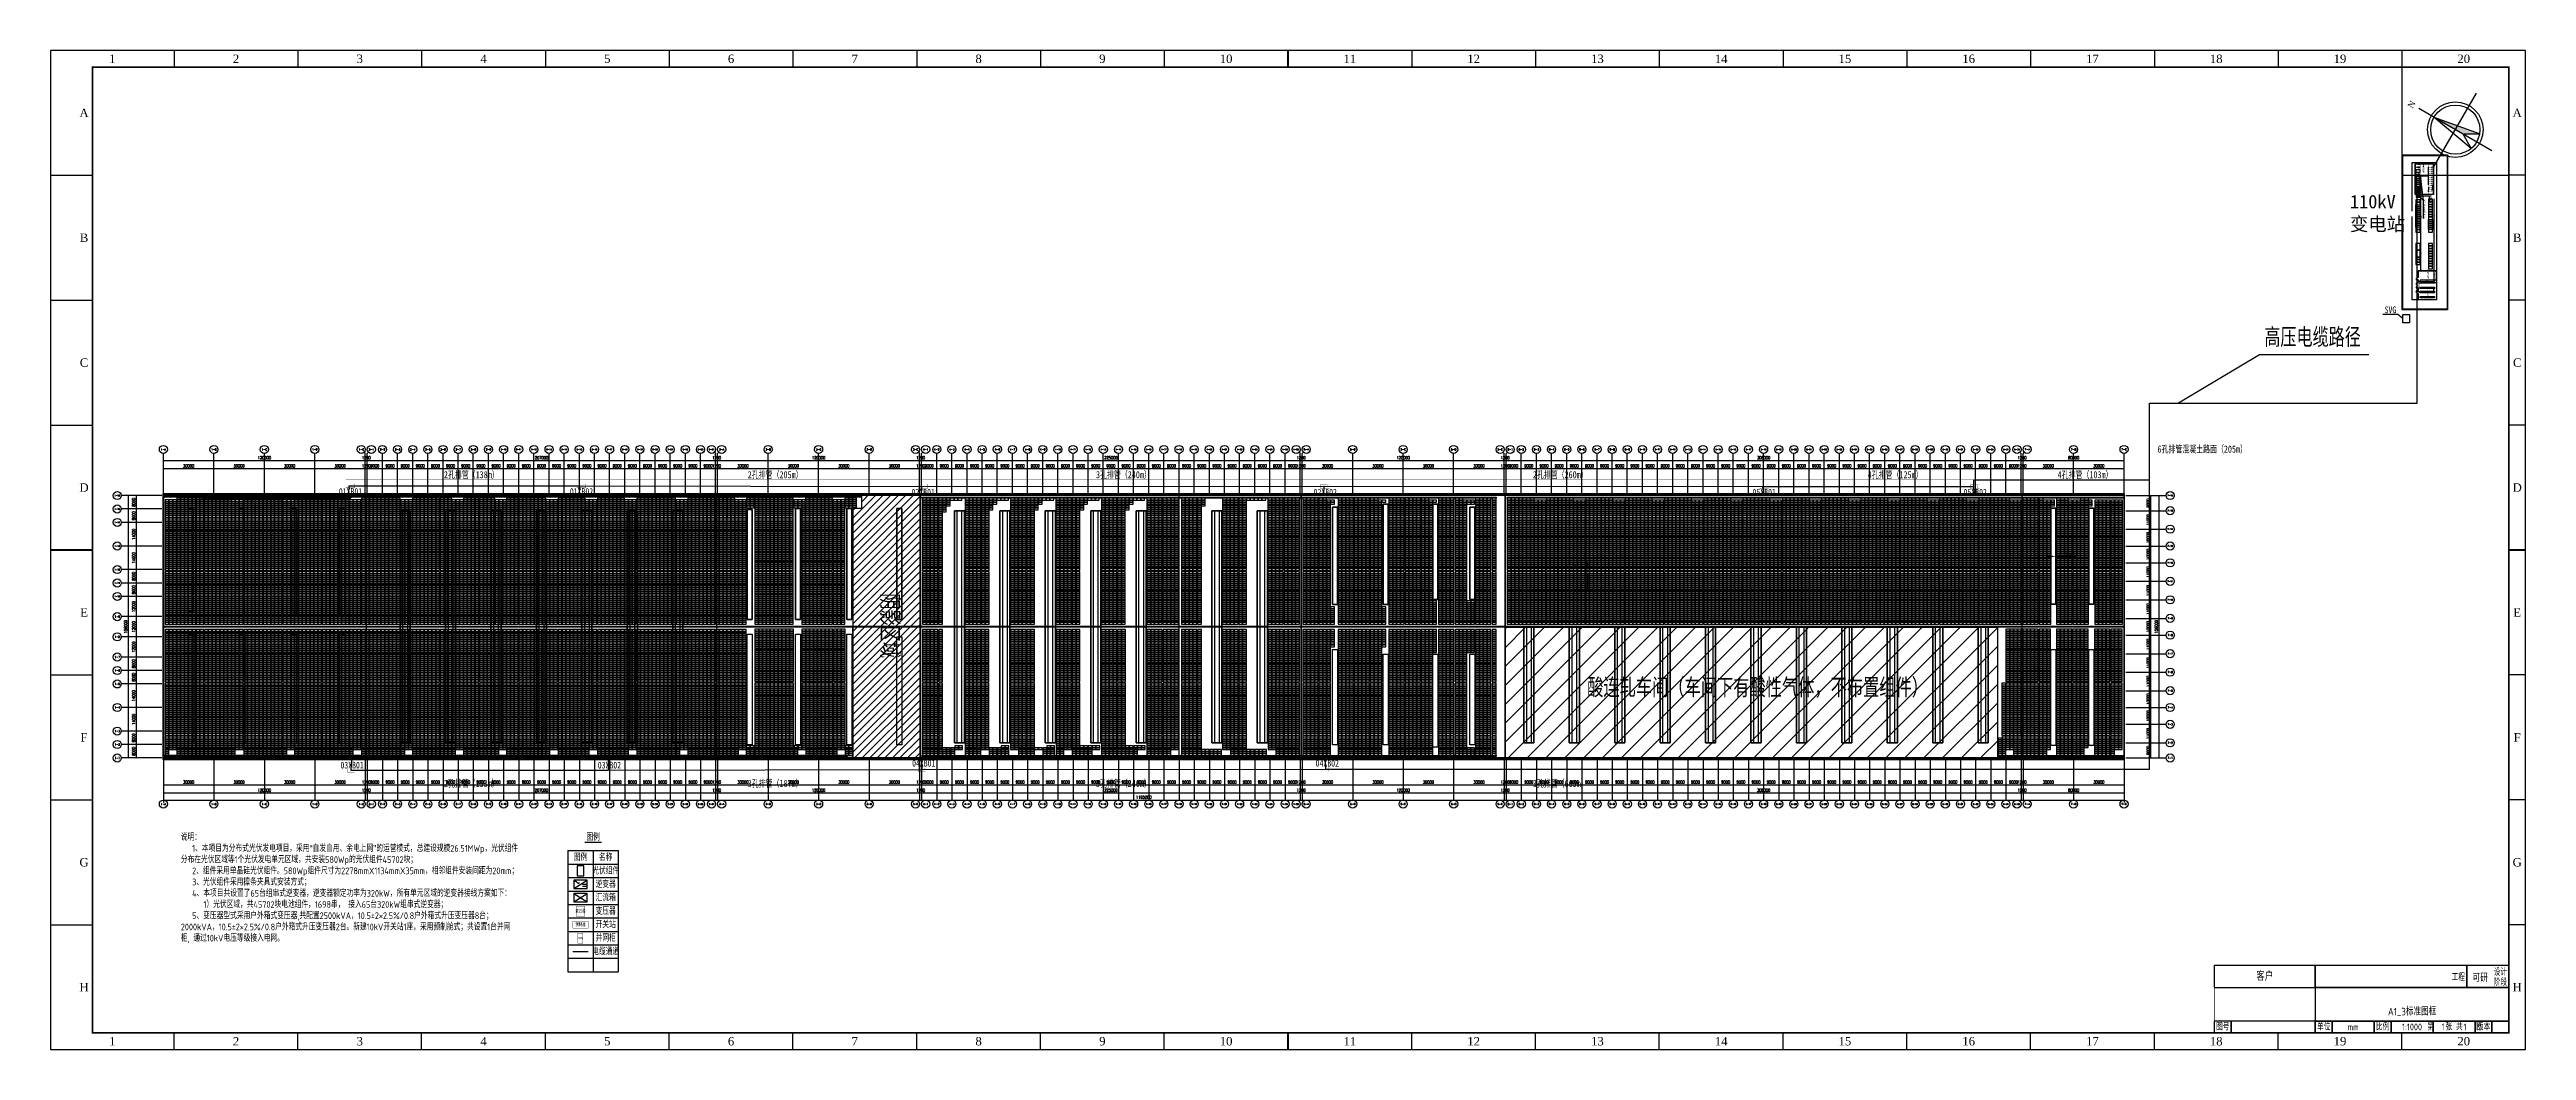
# Model space of a CAD drawing. Header units: millimetres. Extents: x 1218 to 2690, y 1163 to 1758.
import ezdxf
from ezdxf.enums import TextEntityAlignment as Align

# ---------------------------------------------------------------- set-up
doc = ezdxf.new("R2010")
doc.units = ezdxf.units.MM
doc.linetypes.add('DASH', pattern=[0.35, 0.25, -0.1])
for name, color, linetype in [('001柜子', 255, 'Continuous'), ('AXIS', 3, 'Continuous'), ('AXIS_TEXT', 7, 'Continuous'), ('PUB_DIM', 3, 'Continuous'), ('WALL', 9, 'Continuous'), ('单元区域外轮廓', 7, 'ByLayer'), ('屋脊线', 7, 'ByLayer'), ('接线图文字', 7, 'Continuous'), ('文字', 7, 'Continuous'), ('电缆通道', 7, 'ByLayer'), ('箱变', 7, 'ByLayer'), ('箱逆', 2, 'Continuous'), ('箱逆一体机', 1, 'Continuous'), ('组串式逆变器225', 2, 'Continuous'), ('组件', 7, 'ByLayer'), ('运维走道板', 1, 'Continuous'), ('逆变器', 7, 'ByLayer'), ('障碍物', 7, 'ByLayer')]:
    doc.layers.add(name, color=color, linetype=linetype)
doc.styles.add('_TCH_AXIS', font='COMPLEX', dxfattribs={"bigfont": 'GBCBIG'})
doc.styles.add('_TCH_DIM_T3', font='SIMPLEX', dxfattribs={"width": 0.705882, "bigfont": 'GBCBIG'})
doc.styles.add('_TCH_DYN', font='')
doc.styles.add('Albedo', font='gbenor', dxfattribs={"bigfont": 'gbcbig'})
doc.styles.add('COMPLEX', font='COMPLEX')
doc.styles.add('Times', font='times.ttf')
doc.styles.add('仿宋1250', font='', dxfattribs={"width": 0.7071, "height": 1250})
doc.styles.add('宋体', font='', dxfattribs={"width": 0.7, "height": 100})
doc.styles.get('_TCH_DYN').set_extended_font_data('SimSun')
doc.styles.get('仿宋1250').set_extended_font_data('FangSong')
doc.styles.get('宋体').set_extended_font_data('SimSun')
doc.dimstyles.new('_TCH_ARCH&&600', dxfattribs={"dimtxt": 1785, "dimasz": 600, "dimexe": 1500, "dimexo": 1800, "dimgap": 757.5, "dimtad": 1, "dimdec": 0, "dimtxsty": '_TCH_DIM_T3', "dimblk": 'ARCHTICK', "dimcen": 2.5, "dimclrt": 7, "dimazin": 2, "dimtfac": 1, "dimtdec": 0, "dimtix": 1, "dimtmove": 2, "dimatfit": 3})
doc.dimstyles.get("Standard").update_dxf_attribs({"dimtxt": 2.5, "dimasz": 2.5, "dimexe": 1.25, "dimexo": 0.625, "dimtad": 1, "dimtxsty": 'Standard', "dimcen": 2.5, "dimazin": 3, "dimtfac": 1, "dimtmove": 0, "dimatfit": 3})

# ---------------------------------------------------------------- blocks, each defined once
blk = doc.blocks.new('_ArchTick')
at = {"color": 0, "linetype": 'ByBlock', "const_width": 0.4}
blk.add_lwpolyline([(-0.5, -0.5), (0.5, 0.5)], dxfattribs=at)
blk = doc.blocks.new('*D163')
at = {"layer": 'AXIS', "color": 0, "lineweight": -2, "transparency": 16777216}
for p, q in [((75360, 2022104), (55860, 2022104)), ((57360, 1866104), (57360, 2022104)), ((75360, 1866104), (55860, 1866104))]:
    blk.add_line(p, q, dxfattribs=at)
at = {"layer": 'Defpoints', "color": 0, "transparency": 16777216}
for p in [(57360, 2022104), (77160, 2022104), (77160, 1866104)]:
    blk.add_point(p, dxfattribs=at)
at = {"layer": 'AXIS', "color": 0, "lineweight": -2, "transparency": 16777216, "xscale": 600, "yscale": 600, "zscale": 600}
for p, rotation in [((57360, 2022104), 90), ((57360, 1866104), 270)]:
    blk.add_blockref('_ArchTick', p, dxfattribs=dict(at, rotation=rotation))
at = {"layer": 'AXIS', "color": 7, "transparency": 16777216, "insert": (55710, 1944104), "char_height": 1785, "attachment_point": 5, "rotation": 90, "style": '_TCH_DIM_T3'}
blk.add_mtext('\\A1;156000', dxfattribs=at)
blk = doc.blocks.new('*D164')
at = {"layer": 'AXIS', "color": 0, "lineweight": -2, "transparency": 16777216}
for p, q in [((75360, 1874104), (60660, 1874104)), ((62160, 1866104), (62160, 1874104)), ((75360, 1866104), (60660, 1866104))]:
    blk.add_line(p, q, dxfattribs=at)
at = {"layer": 'Defpoints', "color": 0, "transparency": 16777216}
for p in [(62160, 1874104), (77160, 1874104), (77160, 1866104)]:
    blk.add_point(p, dxfattribs=at)
at = {"layer": 'AXIS', "color": 0, "lineweight": -2, "transparency": 16777216, "xscale": 600, "yscale": 600, "zscale": 600}
for p, rotation in [((62160, 1874104), 90), ((62160, 1866104), 270)]:
    blk.add_blockref('_ArchTick', p, dxfattribs=dict(at, rotation=rotation))
at = {"layer": 'AXIS', "color": 7, "transparency": 16777216, "insert": (60510, 1870104), "char_height": 1785, "attachment_point": 5, "rotation": 90, "style": '_TCH_DIM_T3'}
blk.add_mtext('\\A1;8000', dxfattribs=at)
blk = doc.blocks.new('*D165')
at = {"layer": 'AXIS', "color": 0, "lineweight": -2, "transparency": 16777216}
for p, q in [((75360, 1882104), (60660, 1882104)), ((75360, 1874104), (60660, 1874104)), ((62160, 1874104), (62160, 1882104))]:
    blk.add_line(p, q, dxfattribs=at)
at = {"layer": 'Defpoints', "color": 0, "transparency": 16777216}
for p in [(62160, 1882104), (77160, 1882104), (77160, 1874104)]:
    blk.add_point(p, dxfattribs=at)
at = {"layer": 'AXIS', "color": 0, "lineweight": -2, "transparency": 16777216, "xscale": 600, "yscale": 600, "zscale": 600}
for p, rotation in [((62160, 1882104), 90), ((62160, 1874104), 270)]:
    blk.add_blockref('_ArchTick', p, dxfattribs=dict(at, rotation=rotation))
at = {"layer": 'AXIS', "color": 7, "transparency": 16777216, "insert": (60510, 1878104), "char_height": 1785, "attachment_point": 5, "rotation": 90, "style": '_TCH_DIM_T3'}
blk.add_mtext('\\A1;8000', dxfattribs=at)
blk = doc.blocks.new('*D166')
at = {"layer": 'AXIS', "color": 0, "lineweight": -2, "transparency": 16777216}
for p, q in [((75360, 1896104), (60660, 1896104)), ((62160, 1882104), (62160, 1896104)), ((75360, 1882104), (60660, 1882104))]:
    blk.add_line(p, q, dxfattribs=at)
at = {"layer": 'Defpoints', "color": 0, "transparency": 16777216}
for p in [(62160, 1896104), (77160, 1896104), (77160, 1882104)]:
    blk.add_point(p, dxfattribs=at)
at = {"layer": 'AXIS', "color": 0, "lineweight": -2, "transparency": 16777216, "xscale": 600, "yscale": 600, "zscale": 600}
for p, rotation in [((62160, 1896104), 90), ((62160, 1882104), 270)]:
    blk.add_blockref('_ArchTick', p, dxfattribs=dict(at, rotation=rotation))
at = {"layer": 'AXIS', "color": 7, "transparency": 16777216, "insert": (60510, 1889104), "char_height": 1785, "attachment_point": 5, "rotation": 90, "style": '_TCH_DIM_T3'}
blk.add_mtext('\\A1;14000', dxfattribs=at)
blk = doc.blocks.new('*D167')
at = {"layer": 'AXIS', "color": 0, "lineweight": -2, "transparency": 16777216}
for p, q in [((75360, 1910104), (60660, 1910104)), ((62160, 1896104), (62160, 1910104)), ((75360, 1896104), (60660, 1896104))]:
    blk.add_line(p, q, dxfattribs=at)
at = {"layer": 'Defpoints', "color": 0, "transparency": 16777216}
for p in [(62160, 1910104), (77160, 1910104), (77160, 1896104)]:
    blk.add_point(p, dxfattribs=at)
at = {"layer": 'AXIS', "color": 0, "lineweight": -2, "transparency": 16777216, "xscale": 600, "yscale": 600, "zscale": 600}
for p, rotation in [((62160, 1910104), 90), ((62160, 1896104), 270)]:
    blk.add_blockref('_ArchTick', p, dxfattribs=dict(at, rotation=rotation))
at = {"layer": 'AXIS', "color": 7, "transparency": 16777216, "insert": (60510, 1903104), "char_height": 1785, "attachment_point": 5, "rotation": 90, "style": '_TCH_DIM_T3'}
blk.add_mtext('\\A1;14000', dxfattribs=at)
blk = doc.blocks.new('*D168')
at = {"layer": 'AXIS', "color": 0, "lineweight": -2, "transparency": 16777216}
for p, q in [((75360, 1918104), (60660, 1918104)), ((62160, 1910104), (62160, 1918104)), ((75360, 1910104), (60660, 1910104))]:
    blk.add_line(p, q, dxfattribs=at)
at = {"layer": 'Defpoints', "color": 0, "transparency": 16777216}
for p in [(62160, 1918104), (77160, 1918104), (77160, 1910104)]:
    blk.add_point(p, dxfattribs=at)
at = {"layer": 'AXIS', "color": 0, "lineweight": -2, "transparency": 16777216, "xscale": 600, "yscale": 600, "zscale": 600}
for p, rotation in [((62160, 1918104), 90), ((62160, 1910104), 270)]:
    blk.add_blockref('_ArchTick', p, dxfattribs=dict(at, rotation=rotation))
at = {"layer": 'AXIS', "color": 7, "transparency": 16777216, "insert": (60510, 1914104), "char_height": 1785, "attachment_point": 5, "rotation": 90, "style": '_TCH_DIM_T3'}
blk.add_mtext('\\A1;8000', dxfattribs=at)
blk = doc.blocks.new('*D169')
at = {"layer": 'AXIS', "color": 0, "lineweight": -2, "transparency": 16777216}
for p, q in [((75360, 1926104), (60660, 1926104)), ((75360, 1918104), (60660, 1918104)), ((62160, 1918104), (62160, 1926104))]:
    blk.add_line(p, q, dxfattribs=at)
at = {"layer": 'Defpoints', "color": 0, "transparency": 16777216}
for p in [(62160, 1926104), (77160, 1926104), (77160, 1918104)]:
    blk.add_point(p, dxfattribs=at)
at = {"layer": 'AXIS', "color": 0, "lineweight": -2, "transparency": 16777216, "xscale": 600, "yscale": 600, "zscale": 600}
for p, rotation in [((62160, 1926104), 90), ((62160, 1918104), 270)]:
    blk.add_blockref('_ArchTick', p, dxfattribs=dict(at, rotation=rotation))
at = {"layer": 'AXIS', "color": 7, "transparency": 16777216, "insert": (60510, 1922104), "char_height": 1785, "attachment_point": 5, "rotation": 90, "style": '_TCH_DIM_T3'}
blk.add_mtext('\\A1;8000', dxfattribs=at)
blk = doc.blocks.new('*D170')
at = {"layer": 'AXIS', "color": 0, "lineweight": -2, "transparency": 16777216}
for p, q in [((75360, 1938104), (60660, 1938104)), ((62160, 1926104), (62160, 1938104)), ((75360, 1926104), (60660, 1926104))]:
    blk.add_line(p, q, dxfattribs=at)
at = {"layer": 'Defpoints', "color": 0, "transparency": 16777216}
for p in [(62160, 1938104), (77160, 1938104), (77160, 1926104)]:
    blk.add_point(p, dxfattribs=at)
at = {"layer": 'AXIS', "color": 0, "lineweight": -2, "transparency": 16777216, "xscale": 600, "yscale": 600, "zscale": 600}
for p, rotation in [((62160, 1938104), 90), ((62160, 1926104), 270)]:
    blk.add_blockref('_ArchTick', p, dxfattribs=dict(at, rotation=rotation))
at = {"layer": 'AXIS', "color": 7, "transparency": 16777216, "insert": (60510, 1932104), "char_height": 1785, "attachment_point": 5, "rotation": 90, "style": '_TCH_DIM_T3'}
blk.add_mtext('\\A1;12000', dxfattribs=at)
blk = doc.blocks.new('*D171')
at = {"layer": 'AXIS', "color": 0, "lineweight": -2, "transparency": 16777216}
for p, q in [((75360, 1950104), (60660, 1950104)), ((62160, 1938104), (62160, 1950104)), ((75360, 1938104), (60660, 1938104))]:
    blk.add_line(p, q, dxfattribs=at)
at = {"layer": 'Defpoints', "color": 0, "transparency": 16777216}
for p in [(62160, 1950104), (77160, 1950104), (77160, 1938104)]:
    blk.add_point(p, dxfattribs=at)
at = {"layer": 'AXIS', "color": 0, "lineweight": -2, "transparency": 16777216, "xscale": 600, "yscale": 600, "zscale": 600}
for p, rotation in [((62160, 1950104), 90), ((62160, 1938104), 270)]:
    blk.add_blockref('_ArchTick', p, dxfattribs=dict(at, rotation=rotation))
at = {"layer": 'AXIS', "color": 7, "transparency": 16777216, "insert": (60510, 1944104), "char_height": 1785, "attachment_point": 5, "rotation": 90, "style": '_TCH_DIM_T3'}
blk.add_mtext('\\A1;12000', dxfattribs=at)
blk = doc.blocks.new('*D172')
at = {"layer": 'AXIS', "color": 0, "lineweight": -2, "transparency": 16777216}
for p, q in [((75360, 1962104), (60660, 1962104)), ((62160, 1950104), (62160, 1962104)), ((75360, 1950104), (60660, 1950104))]:
    blk.add_line(p, q, dxfattribs=at)
at = {"layer": 'Defpoints', "color": 0, "transparency": 16777216}
for p in [(62160, 1962104), (77160, 1962104), (77160, 1950104)]:
    blk.add_point(p, dxfattribs=at)
at = {"layer": 'AXIS', "color": 0, "lineweight": -2, "transparency": 16777216, "xscale": 600, "yscale": 600, "zscale": 600}
for p, rotation in [((62160, 1962104), 90), ((62160, 1950104), 270)]:
    blk.add_blockref('_ArchTick', p, dxfattribs=dict(at, rotation=rotation))
at = {"layer": 'AXIS', "color": 7, "transparency": 16777216, "insert": (60510, 1956104), "char_height": 1785, "attachment_point": 5, "rotation": 90, "style": '_TCH_DIM_T3'}
blk.add_mtext('\\A1;12000', dxfattribs=at)
blk = doc.blocks.new('*D173')
at = {"layer": 'AXIS', "color": 0, "lineweight": -2, "transparency": 16777216}
for p, q in [((75360, 1970104), (60660, 1970104)), ((75360, 1962104), (60660, 1962104)), ((62160, 1962104), (62160, 1970104))]:
    blk.add_line(p, q, dxfattribs=at)
at = {"layer": 'Defpoints', "color": 0, "transparency": 16777216}
for p in [(62160, 1970104), (77160, 1970104), (77160, 1962104)]:
    blk.add_point(p, dxfattribs=at)
at = {"layer": 'AXIS', "color": 0, "lineweight": -2, "transparency": 16777216, "xscale": 600, "yscale": 600, "zscale": 600}
for p, rotation in [((62160, 1970104), 90), ((62160, 1962104), 270)]:
    blk.add_blockref('_ArchTick', p, dxfattribs=dict(at, rotation=rotation))
at = {"layer": 'AXIS', "color": 7, "transparency": 16777216, "insert": (60510, 1966104), "char_height": 1785, "attachment_point": 5, "rotation": 90, "style": '_TCH_DIM_T3'}
blk.add_mtext('\\A1;8000', dxfattribs=at)
blk = doc.blocks.new('*D174')
at = {"layer": 'AXIS', "color": 0, "lineweight": -2, "transparency": 16777216}
for p, q in [((75360, 1978104), (60660, 1978104)), ((62160, 1970104), (62160, 1978104)), ((75360, 1970104), (60660, 1970104))]:
    blk.add_line(p, q, dxfattribs=at)
at = {"layer": 'Defpoints', "color": 0, "transparency": 16777216}
for p in [(62160, 1978104), (77160, 1978104), (77160, 1970104)]:
    blk.add_point(p, dxfattribs=at)
at = {"layer": 'AXIS', "color": 0, "lineweight": -2, "transparency": 16777216, "xscale": 600, "yscale": 600, "zscale": 600}
for p, rotation in [((62160, 1978104), 90), ((62160, 1970104), 270)]:
    blk.add_blockref('_ArchTick', p, dxfattribs=dict(at, rotation=rotation))
at = {"layer": 'AXIS', "color": 7, "transparency": 16777216, "insert": (60510, 1974104), "char_height": 1785, "attachment_point": 5, "rotation": 90, "style": '_TCH_DIM_T3'}
blk.add_mtext('\\A1;8000', dxfattribs=at)
blk = doc.blocks.new('*D175')
at = {"layer": 'AXIS', "color": 0, "lineweight": -2, "transparency": 16777216}
for p, q in [((75360, 1992104), (60660, 1992104)), ((62160, 1978104), (62160, 1992104)), ((75360, 1978104), (60660, 1978104))]:
    blk.add_line(p, q, dxfattribs=at)
at = {"layer": 'Defpoints', "color": 0, "transparency": 16777216}
for p in [(62160, 1992104), (77160, 1992104), (77160, 1978104)]:
    blk.add_point(p, dxfattribs=at)
at = {"layer": 'AXIS', "color": 0, "lineweight": -2, "transparency": 16777216, "xscale": 600, "yscale": 600, "zscale": 600}
for p, rotation in [((62160, 1992104), 90), ((62160, 1978104), 270)]:
    blk.add_blockref('_ArchTick', p, dxfattribs=dict(at, rotation=rotation))
at = {"layer": 'AXIS', "color": 7, "transparency": 16777216, "insert": (60510, 1985104), "char_height": 1785, "attachment_point": 5, "rotation": 90, "style": '_TCH_DIM_T3'}
blk.add_mtext('\\A1;14000', dxfattribs=at)
blk = doc.blocks.new('*D176')
at = {"layer": 'AXIS', "color": 0, "lineweight": -2, "transparency": 16777216}
for p, q in [((75360, 2006104), (60660, 2006104)), ((62160, 1992104), (62160, 2006104)), ((75360, 1992104), (60660, 1992104))]:
    blk.add_line(p, q, dxfattribs=at)
at = {"layer": 'Defpoints', "color": 0, "transparency": 16777216}
for p in [(62160, 2006104), (77160, 2006104), (77160, 1992104)]:
    blk.add_point(p, dxfattribs=at)
at = {"layer": 'AXIS', "color": 0, "lineweight": -2, "transparency": 16777216, "xscale": 600, "yscale": 600, "zscale": 600}
for p, rotation in [((62160, 2006104), 90), ((62160, 1992104), 270)]:
    blk.add_blockref('_ArchTick', p, dxfattribs=dict(at, rotation=rotation))
at = {"layer": 'AXIS', "color": 7, "transparency": 16777216, "insert": (60510, 1999104), "char_height": 1785, "attachment_point": 5, "rotation": 90, "style": '_TCH_DIM_T3'}
blk.add_mtext('\\A1;14000', dxfattribs=at)
blk = doc.blocks.new('*D177')
at = {"layer": 'AXIS', "color": 0, "lineweight": -2, "transparency": 16777216}
for p, q in [((75360, 2014104), (60660, 2014104)), ((75360, 2006104), (60660, 2006104)), ((62160, 2006104), (62160, 2014104))]:
    blk.add_line(p, q, dxfattribs=at)
at = {"layer": 'Defpoints', "color": 0, "transparency": 16777216}
for p in [(62160, 2014104), (77160, 2014104), (77160, 2006104)]:
    blk.add_point(p, dxfattribs=at)
at = {"layer": 'AXIS', "color": 0, "lineweight": -2, "transparency": 16777216, "xscale": 600, "yscale": 600, "zscale": 600}
for p, rotation in [((62160, 2014104), 90), ((62160, 2006104), 270)]:
    blk.add_blockref('_ArchTick', p, dxfattribs=dict(at, rotation=rotation))
at = {"layer": 'AXIS', "color": 7, "transparency": 16777216, "insert": (60510, 2010104), "char_height": 1785, "attachment_point": 5, "rotation": 90, "style": '_TCH_DIM_T3'}
blk.add_mtext('\\A1;8000', dxfattribs=at)
blk = doc.blocks.new('*D178')
at = {"layer": 'AXIS', "color": 0, "lineweight": -2, "transparency": 16777216}
for p, q in [((75360, 2022104), (60660, 2022104)), ((62160, 2014104), (62160, 2022104)), ((75360, 2014104), (60660, 2014104))]:
    blk.add_line(p, q, dxfattribs=at)
at = {"layer": 'Defpoints', "color": 0, "transparency": 16777216}
for p in [(62160, 2022104), (77160, 2022104), (77160, 2014104)]:
    blk.add_point(p, dxfattribs=at)
at = {"layer": 'AXIS', "color": 0, "lineweight": -2, "transparency": 16777216, "xscale": 600, "yscale": 600, "zscale": 600}
for p, rotation in [((62160, 2022104), 90), ((62160, 2014104), 270)]:
    blk.add_blockref('_ArchTick', p, dxfattribs=dict(at, rotation=rotation))
at = {"layer": 'AXIS', "color": 7, "transparency": 16777216, "insert": (60510, 2018104), "char_height": 1785, "attachment_point": 5, "rotation": 90, "style": '_TCH_DIM_T3'}
blk.add_mtext('\\A1;8000', dxfattribs=at)
blk = doc.blocks.new('*D179')
at = {"layer": 'AXIS', "color": 0, "lineweight": -2, "transparency": 16777216}
for p, q in [((78160, 1863304), (78160, 1843804)), ((198160, 1863304), (198160, 1843804)), ((78160, 1845304), (198160, 1845304))]:
    blk.add_line(p, q, dxfattribs=at)
at = {"layer": 'Defpoints', "color": 0, "transparency": 16777216}
for p in [(78160, 1865104), (198160, 1865104), (198160, 1845304)]:
    blk.add_point(p, dxfattribs=at)
at = {"layer": 'AXIS', "color": 0, "lineweight": -2, "transparency": 16777216, "xscale": 600, "yscale": 600, "zscale": 600, "rotation": 180}
blk.add_blockref('_ArchTick', (78160, 1845304), dxfattribs=at)
at = {"layer": 'AXIS', "color": 0, "lineweight": -2, "transparency": 16777216, "xscale": 600, "yscale": 600, "zscale": 600}
blk.add_blockref('_ArchTick', (198160, 1845304), dxfattribs=at)
at = {"layer": 'AXIS', "color": 7, "transparency": 16777216, "insert": (138160, 1846954), "char_height": 1785, "attachment_point": 5, "style": '_TCH_DIM_T3'}
blk.add_mtext('\\A1;120000', dxfattribs=at)
blk = doc.blocks.new('*D180')
at = {"layer": 'AXIS', "color": 0, "lineweight": -2, "transparency": 16777216}
for p, q in [((78160, 1863304), (78160, 1848604)), ((108160, 1863304), (108160, 1848604)), ((78160, 1850104), (108160, 1850104))]:
    blk.add_line(p, q, dxfattribs=at)
at = {"layer": 'Defpoints', "color": 0, "transparency": 16777216}
for p in [(78160, 1865104), (108160, 1865104), (108160, 1850104)]:
    blk.add_point(p, dxfattribs=at)
at = {"layer": 'AXIS', "color": 0, "lineweight": -2, "transparency": 16777216, "xscale": 600, "yscale": 600, "zscale": 600, "rotation": 180}
blk.add_blockref('_ArchTick', (78160, 1850104), dxfattribs=at)
at = {"layer": 'AXIS', "color": 0, "lineweight": -2, "transparency": 16777216, "xscale": 600, "yscale": 600, "zscale": 600}
blk.add_blockref('_ArchTick', (108160, 1850104), dxfattribs=at)
at = {"layer": 'AXIS', "color": 7, "transparency": 16777216, "insert": (93160, 1851754), "char_height": 1785, "attachment_point": 5, "style": '_TCH_DIM_T3'}
blk.add_mtext('\\A1;30000', dxfattribs=at)
blk = doc.blocks.new('*D181')
at = {"layer": 'AXIS', "color": 0, "lineweight": -2, "transparency": 16777216}
for p, q in [((108160, 1863304), (108160, 1848604)), ((138160, 1863304), (138160, 1848604)), ((108160, 1850104), (138160, 1850104))]:
    blk.add_line(p, q, dxfattribs=at)
at = {"layer": 'Defpoints', "color": 0, "transparency": 16777216}
for p in [(108160, 1865104), (138160, 1865104), (138160, 1850104)]:
    blk.add_point(p, dxfattribs=at)
at = {"layer": 'AXIS', "color": 0, "lineweight": -2, "transparency": 16777216, "xscale": 600, "yscale": 600, "zscale": 600, "rotation": 180}
blk.add_blockref('_ArchTick', (108160, 1850104), dxfattribs=at)
at = {"layer": 'AXIS', "color": 0, "lineweight": -2, "transparency": 16777216, "xscale": 600, "yscale": 600, "zscale": 600}
blk.add_blockref('_ArchTick', (138160, 1850104), dxfattribs=at)
at = {"layer": 'AXIS', "color": 7, "transparency": 16777216, "insert": (123160, 1851754), "char_height": 1785, "attachment_point": 5, "style": '_TCH_DIM_T3'}
blk.add_mtext('\\A1;30000', dxfattribs=at)
blk = doc.blocks.new('*D182')
at = {"layer": 'AXIS', "color": 0, "lineweight": -2, "transparency": 16777216}
for p, q in [((138160, 1863304), (138160, 1848604)), ((168160, 1863304), (168160, 1848604)), ((138160, 1850104), (168160, 1850104))]:
    blk.add_line(p, q, dxfattribs=at)
at = {"layer": 'Defpoints', "color": 0, "transparency": 16777216}
for p in [(138160, 1865104), (168160, 1865104), (168160, 1850104)]:
    blk.add_point(p, dxfattribs=at)
at = {"layer": 'AXIS', "color": 0, "lineweight": -2, "transparency": 16777216, "xscale": 600, "yscale": 600, "zscale": 600, "rotation": 180}
blk.add_blockref('_ArchTick', (138160, 1850104), dxfattribs=at)
at = {"layer": 'AXIS', "color": 0, "lineweight": -2, "transparency": 16777216, "xscale": 600, "yscale": 600, "zscale": 600}
blk.add_blockref('_ArchTick', (168160, 1850104), dxfattribs=at)
at = {"layer": 'AXIS', "color": 7, "transparency": 16777216, "insert": (153160, 1851754), "char_height": 1785, "attachment_point": 5, "style": '_TCH_DIM_T3'}
blk.add_mtext('\\A1;30000', dxfattribs=at)
blk = doc.blocks.new('*D183')
at = {"layer": 'AXIS', "color": 0, "lineweight": -2, "transparency": 16777216}
for p, q in [((168160, 1863304), (168160, 1848604)), ((198160, 1863304), (198160, 1848604)), ((168160, 1850104), (198160, 1850104))]:
    blk.add_line(p, q, dxfattribs=at)
at = {"layer": 'Defpoints', "color": 0, "transparency": 16777216}
for p in [(168160, 1865104), (198160, 1865104), (198160, 1850104)]:
    blk.add_point(p, dxfattribs=at)
at = {"layer": 'AXIS', "color": 0, "lineweight": -2, "transparency": 16777216, "xscale": 600, "yscale": 600, "zscale": 600, "rotation": 180}
blk.add_blockref('_ArchTick', (168160, 1850104), dxfattribs=at)
at = {"layer": 'AXIS', "color": 0, "lineweight": -2, "transparency": 16777216, "xscale": 600, "yscale": 600, "zscale": 600}
blk.add_blockref('_ArchTick', (198160, 1850104), dxfattribs=at)
at = {"layer": 'AXIS', "color": 7, "transparency": 16777216, "insert": (183160, 1851754), "char_height": 1785, "attachment_point": 5, "style": '_TCH_DIM_T3'}
blk.add_mtext('\\A1;30000', dxfattribs=at)
blk = doc.blocks.new('*D184')
at = {"layer": 'AXIS', "color": 0, "lineweight": -2, "transparency": 16777216}
for p, q in [((78160, 2024904), (78160, 2044404)), ((78160, 2042904), (198160, 2042904)), ((198160, 2024904), (198160, 2044404))]:
    blk.add_line(p, q, dxfattribs=at)
at = {"layer": 'Defpoints', "color": 0, "transparency": 16777216}
for p in [(198160, 2042904), (78160, 2023104), (198160, 2023104)]:
    blk.add_point(p, dxfattribs=at)
at = {"layer": 'AXIS', "color": 0, "lineweight": -2, "transparency": 16777216, "xscale": 600, "yscale": 600, "zscale": 600, "rotation": 180}
blk.add_blockref('_ArchTick', (78160, 2042904), dxfattribs=at)
at = {"layer": 'AXIS', "color": 0, "lineweight": -2, "transparency": 16777216, "xscale": 600, "yscale": 600, "zscale": 600}
blk.add_blockref('_ArchTick', (198160, 2042904), dxfattribs=at)
at = {"layer": 'AXIS', "color": 7, "transparency": 16777216, "insert": (138160, 2044554), "char_height": 1785, "attachment_point": 5, "style": '_TCH_DIM_T3'}
blk.add_mtext('\\A1;120000', dxfattribs=at)
blk = doc.blocks.new('*D185')
at = {"layer": 'AXIS', "color": 0, "lineweight": -2, "transparency": 16777216}
for p, q in [((78160, 2024904), (78160, 2039604)), ((78160, 2038104), (108160, 2038104)), ((108160, 2024904), (108160, 2039604))]:
    blk.add_line(p, q, dxfattribs=at)
at = {"layer": 'Defpoints', "color": 0, "transparency": 16777216}
for p in [(108160, 2038104), (78160, 2023104), (108160, 2023104)]:
    blk.add_point(p, dxfattribs=at)
at = {"layer": 'AXIS', "color": 0, "lineweight": -2, "transparency": 16777216, "xscale": 600, "yscale": 600, "zscale": 600, "rotation": 180}
blk.add_blockref('_ArchTick', (78160, 2038104), dxfattribs=at)
at = {"layer": 'AXIS', "color": 0, "lineweight": -2, "transparency": 16777216, "xscale": 600, "yscale": 600, "zscale": 600}
blk.add_blockref('_ArchTick', (108160, 2038104), dxfattribs=at)
at = {"layer": 'AXIS', "color": 7, "transparency": 16777216, "insert": (93160, 2039754), "char_height": 1785, "attachment_point": 5, "style": '_TCH_DIM_T3'}
blk.add_mtext('\\A1;30000', dxfattribs=at)
blk = doc.blocks.new('*D186')
at = {"layer": 'AXIS', "color": 0, "lineweight": -2, "transparency": 16777216}
for p, q in [((108160, 2024904), (108160, 2039604)), ((108160, 2038104), (138160, 2038104)), ((138160, 2024904), (138160, 2039604))]:
    blk.add_line(p, q, dxfattribs=at)
at = {"layer": 'Defpoints', "color": 0, "transparency": 16777216}
for p in [(138160, 2038104), (108160, 2023104), (138160, 2023104)]:
    blk.add_point(p, dxfattribs=at)
at = {"layer": 'AXIS', "color": 0, "lineweight": -2, "transparency": 16777216, "xscale": 600, "yscale": 600, "zscale": 600, "rotation": 180}
blk.add_blockref('_ArchTick', (108160, 2038104), dxfattribs=at)
at = {"layer": 'AXIS', "color": 0, "lineweight": -2, "transparency": 16777216, "xscale": 600, "yscale": 600, "zscale": 600}
blk.add_blockref('_ArchTick', (138160, 2038104), dxfattribs=at)
at = {"layer": 'AXIS', "color": 7, "transparency": 16777216, "insert": (123160, 2039754), "char_height": 1785, "attachment_point": 5, "style": '_TCH_DIM_T3'}
blk.add_mtext('\\A1;30000', dxfattribs=at)
blk = doc.blocks.new('*D187')
at = {"layer": 'AXIS', "color": 0, "lineweight": -2, "transparency": 16777216}
for p, q in [((138160, 2024904), (138160, 2039604)), ((138160, 2038104), (168160, 2038104)), ((168160, 2024904), (168160, 2039604))]:
    blk.add_line(p, q, dxfattribs=at)
at = {"layer": 'Defpoints', "color": 0, "transparency": 16777216}
for p in [(168160, 2038104), (138160, 2023104), (168160, 2023104)]:
    blk.add_point(p, dxfattribs=at)
at = {"layer": 'AXIS', "color": 0, "lineweight": -2, "transparency": 16777216, "xscale": 600, "yscale": 600, "zscale": 600, "rotation": 180}
blk.add_blockref('_ArchTick', (138160, 2038104), dxfattribs=at)
at = {"layer": 'AXIS', "color": 0, "lineweight": -2, "transparency": 16777216, "xscale": 600, "yscale": 600, "zscale": 600}
blk.add_blockref('_ArchTick', (168160, 2038104), dxfattribs=at)
at = {"layer": 'AXIS', "color": 7, "transparency": 16777216, "insert": (153160, 2039754), "char_height": 1785, "attachment_point": 5, "style": '_TCH_DIM_T3'}
blk.add_mtext('\\A1;30000', dxfattribs=at)
blk = doc.blocks.new('*D188')
at = {"layer": 'AXIS', "color": 0, "lineweight": -2, "transparency": 16777216}
for p, q in [((168160, 2024904), (168160, 2039604)), ((168160, 2038104), (198160, 2038104)), ((198160, 2024904), (198160, 2039604))]:
    blk.add_line(p, q, dxfattribs=at)
at = {"layer": 'Defpoints', "color": 0, "transparency": 16777216}
for p in [(198160, 2038104), (168160, 2023104), (198160, 2023104)]:
    blk.add_point(p, dxfattribs=at)
at = {"layer": 'AXIS', "color": 0, "lineweight": -2, "transparency": 16777216, "xscale": 600, "yscale": 600, "zscale": 600, "rotation": 180}
blk.add_blockref('_ArchTick', (168160, 2038104), dxfattribs=at)
at = {"layer": 'AXIS', "color": 0, "lineweight": -2, "transparency": 16777216, "xscale": 600, "yscale": 600, "zscale": 600}
blk.add_blockref('_ArchTick', (198160, 2038104), dxfattribs=at)
at = {"layer": 'AXIS', "color": 7, "transparency": 16777216, "insert": (183160, 2039754), "char_height": 1785, "attachment_point": 5, "style": '_TCH_DIM_T3'}
blk.add_mtext('\\A1;30000', dxfattribs=at)
blk = doc.blocks.new('*D189')
at = {"layer": 'AXIS', "color": 0, "lineweight": -2, "transparency": 16777216}
for p, q in [((199360, 1863304), (199360, 1843804)), ((406360, 1863304), (406360, 1843804)), ((199360, 1845304), (406360, 1845304))]:
    blk.add_line(p, q, dxfattribs=at)
at = {"layer": 'Defpoints', "color": 0, "transparency": 16777216}
for p in [(199360, 1865104), (406360, 1865104), (406360, 1845304)]:
    blk.add_point(p, dxfattribs=at)
at = {"layer": 'AXIS', "color": 0, "lineweight": -2, "transparency": 16777216, "xscale": 600, "yscale": 600, "zscale": 600, "rotation": 180}
blk.add_blockref('_ArchTick', (199360, 1845304), dxfattribs=at)
at = {"layer": 'AXIS', "color": 0, "lineweight": -2, "transparency": 16777216, "xscale": 600, "yscale": 600, "zscale": 600}
blk.add_blockref('_ArchTick', (406360, 1845304), dxfattribs=at)
at = {"layer": 'AXIS', "color": 7, "transparency": 16777216, "insert": (302860, 1846954), "char_height": 1785, "attachment_point": 5, "style": '_TCH_DIM_T3'}
blk.add_mtext('\\A1;207000', dxfattribs=at)
blk = doc.blocks.new('*D190')
at = {"layer": 'AXIS', "color": 0, "lineweight": -2, "transparency": 16777216}
for p, q in [((199360, 1863304), (199360, 1848604)), ((208360, 1863304), (208360, 1848604)), ((199360, 1850104), (208360, 1850104))]:
    blk.add_line(p, q, dxfattribs=at)
at = {"layer": 'Defpoints', "color": 0, "transparency": 16777216}
for p in [(199360, 1865104), (208360, 1865104), (208360, 1850104)]:
    blk.add_point(p, dxfattribs=at)
at = {"layer": 'AXIS', "color": 0, "lineweight": -2, "transparency": 16777216, "xscale": 600, "yscale": 600, "zscale": 600, "rotation": 180}
blk.add_blockref('_ArchTick', (199360, 1850104), dxfattribs=at)
at = {"layer": 'AXIS', "color": 0, "lineweight": -2, "transparency": 16777216, "xscale": 600, "yscale": 600, "zscale": 600}
blk.add_blockref('_ArchTick', (208360, 1850104), dxfattribs=at)
at = {"layer": 'AXIS', "color": 7, "transparency": 16777216, "insert": (203860, 1851754), "char_height": 1785, "attachment_point": 5, "style": '_TCH_DIM_T3'}
blk.add_mtext('\\A1;9000', dxfattribs=at)
blk = doc.blocks.new('*D191')
at = {"layer": 'AXIS', "color": 0, "lineweight": -2, "transparency": 16777216}
for p, q in [((208360, 1863304), (208360, 1848604)), ((217360, 1863304), (217360, 1848604)), ((208360, 1850104), (217360, 1850104))]:
    blk.add_line(p, q, dxfattribs=at)
at = {"layer": 'Defpoints', "color": 0, "transparency": 16777216}
for p in [(208360, 1865104), (217360, 1865104), (217360, 1850104)]:
    blk.add_point(p, dxfattribs=at)
at = {"layer": 'AXIS', "color": 0, "lineweight": -2, "transparency": 16777216, "xscale": 600, "yscale": 600, "zscale": 600, "rotation": 180}
blk.add_blockref('_ArchTick', (208360, 1850104), dxfattribs=at)
at = {"layer": 'AXIS', "color": 0, "lineweight": -2, "transparency": 16777216, "xscale": 600, "yscale": 600, "zscale": 600}
blk.add_blockref('_ArchTick', (217360, 1850104), dxfattribs=at)
at = {"layer": 'AXIS', "color": 7, "transparency": 16777216, "insert": (212860, 1851754), "char_height": 1785, "attachment_point": 5, "style": '_TCH_DIM_T3'}
blk.add_mtext('\\A1;9000', dxfattribs=at)
blk = doc.blocks.new('*D192')
at = {"layer": 'AXIS', "color": 0, "lineweight": -2, "transparency": 16777216}
for p, q in [((217360, 1863304), (217360, 1848604)), ((226360, 1863304), (226360, 1848604)), ((217360, 1850104), (226360, 1850104))]:
    blk.add_line(p, q, dxfattribs=at)
at = {"layer": 'Defpoints', "color": 0, "transparency": 16777216}
for p in [(217360, 1865104), (226360, 1865104), (226360, 1850104)]:
    blk.add_point(p, dxfattribs=at)
at = {"layer": 'AXIS', "color": 0, "lineweight": -2, "transparency": 16777216, "xscale": 600, "yscale": 600, "zscale": 600, "rotation": 180}
blk.add_blockref('_ArchTick', (217360, 1850104), dxfattribs=at)
at = {"layer": 'AXIS', "color": 0, "lineweight": -2, "transparency": 16777216, "xscale": 600, "yscale": 600, "zscale": 600}
blk.add_blockref('_ArchTick', (226360, 1850104), dxfattribs=at)
at = {"layer": 'AXIS', "color": 7, "transparency": 16777216, "insert": (221860, 1851754), "char_height": 1785, "attachment_point": 5, "style": '_TCH_DIM_T3'}
blk.add_mtext('\\A1;9000', dxfattribs=at)
blk = doc.blocks.new('*D193')
at = {"layer": 'AXIS', "color": 0, "lineweight": -2, "transparency": 16777216}
for p, q in [((226360, 1863304), (226360, 1848604)), ((235360, 1863304), (235360, 1848604)), ((226360, 1850104), (235360, 1850104))]:
    blk.add_line(p, q, dxfattribs=at)
at = {"layer": 'Defpoints', "color": 0, "transparency": 16777216}
for p in [(226360, 1865104), (235360, 1865104), (235360, 1850104)]:
    blk.add_point(p, dxfattribs=at)
at = {"layer": 'AXIS', "color": 0, "lineweight": -2, "transparency": 16777216, "xscale": 600, "yscale": 600, "zscale": 600, "rotation": 180}
blk.add_blockref('_ArchTick', (226360, 1850104), dxfattribs=at)
at = {"layer": 'AXIS', "color": 0, "lineweight": -2, "transparency": 16777216, "xscale": 600, "yscale": 600, "zscale": 600}
blk.add_blockref('_ArchTick', (235360, 1850104), dxfattribs=at)
at = {"layer": 'AXIS', "color": 7, "transparency": 16777216, "insert": (230860, 1851754), "char_height": 1785, "attachment_point": 5, "style": '_TCH_DIM_T3'}
blk.add_mtext('\\A1;9000', dxfattribs=at)
blk = doc.blocks.new('*D194')
at = {"layer": 'AXIS', "color": 0, "lineweight": -2, "transparency": 16777216}
for p, q in [((235360, 1863304), (235360, 1848604)), ((244360, 1863304), (244360, 1848604)), ((235360, 1850104), (244360, 1850104))]:
    blk.add_line(p, q, dxfattribs=at)
at = {"layer": 'Defpoints', "color": 0, "transparency": 16777216}
for p in [(235360, 1865104), (244360, 1865104), (244360, 1850104)]:
    blk.add_point(p, dxfattribs=at)
at = {"layer": 'AXIS', "color": 0, "lineweight": -2, "transparency": 16777216, "xscale": 600, "yscale": 600, "zscale": 600, "rotation": 180}
blk.add_blockref('_ArchTick', (235360, 1850104), dxfattribs=at)
at = {"layer": 'AXIS', "color": 0, "lineweight": -2, "transparency": 16777216, "xscale": 600, "yscale": 600, "zscale": 600}
blk.add_blockref('_ArchTick', (244360, 1850104), dxfattribs=at)
at = {"layer": 'AXIS', "color": 7, "transparency": 16777216, "insert": (239860, 1851754), "char_height": 1785, "attachment_point": 5, "style": '_TCH_DIM_T3'}
blk.add_mtext('\\A1;9000', dxfattribs=at)
blk = doc.blocks.new('*D195')
at = {"layer": 'AXIS', "color": 0, "lineweight": -2, "transparency": 16777216}
for p, q in [((244360, 1863304), (244360, 1848604)), ((253360, 1863304), (253360, 1848604)), ((244360, 1850104), (253360, 1850104))]:
    blk.add_line(p, q, dxfattribs=at)
at = {"layer": 'Defpoints', "color": 0, "transparency": 16777216}
for p in [(244360, 1865104), (253360, 1865104), (253360, 1850104)]:
    blk.add_point(p, dxfattribs=at)
at = {"layer": 'AXIS', "color": 0, "lineweight": -2, "transparency": 16777216, "xscale": 600, "yscale": 600, "zscale": 600, "rotation": 180}
blk.add_blockref('_ArchTick', (244360, 1850104), dxfattribs=at)
at = {"layer": 'AXIS', "color": 0, "lineweight": -2, "transparency": 16777216, "xscale": 600, "yscale": 600, "zscale": 600}
blk.add_blockref('_ArchTick', (253360, 1850104), dxfattribs=at)
at = {"layer": 'AXIS', "color": 7, "transparency": 16777216, "insert": (248860, 1851754), "char_height": 1785, "attachment_point": 5, "style": '_TCH_DIM_T3'}
blk.add_mtext('\\A1;9000', dxfattribs=at)
blk = doc.blocks.new('*D196')
at = {"layer": 'AXIS', "color": 0, "lineweight": -2, "transparency": 16777216}
for p, q in [((253360, 1863304), (253360, 1848604)), ((262360, 1863304), (262360, 1848604)), ((253360, 1850104), (262360, 1850104))]:
    blk.add_line(p, q, dxfattribs=at)
at = {"layer": 'Defpoints', "color": 0, "transparency": 16777216}
for p in [(253360, 1865104), (262360, 1865104), (262360, 1850104)]:
    blk.add_point(p, dxfattribs=at)
at = {"layer": 'AXIS', "color": 0, "lineweight": -2, "transparency": 16777216, "xscale": 600, "yscale": 600, "zscale": 600, "rotation": 180}
blk.add_blockref('_ArchTick', (253360, 1850104), dxfattribs=at)
at = {"layer": 'AXIS', "color": 0, "lineweight": -2, "transparency": 16777216, "xscale": 600, "yscale": 600, "zscale": 600}
blk.add_blockref('_ArchTick', (262360, 1850104), dxfattribs=at)
at = {"layer": 'AXIS', "color": 7, "transparency": 16777216, "insert": (257860, 1851754), "char_height": 1785, "attachment_point": 5, "style": '_TCH_DIM_T3'}
blk.add_mtext('\\A1;9000', dxfattribs=at)
blk = doc.blocks.new('*D256')
at = {"layer": 'AXIS', "color": 0, "lineweight": -2, "transparency": 16777216}
for p, q in [((262360, 1863304), (262360, 1848604)), ((271360, 1863304), (271360, 1848604)), ((262360, 1850104), (271360, 1850104))]:
    blk.add_line(p, q, dxfattribs=at)
at = {"layer": 'Defpoints', "color": 0, "transparency": 16777216}
for p in [(262360, 1865104), (271360, 1865104), (271360, 1850104)]:
    blk.add_point(p, dxfattribs=at)
at = {"layer": 'AXIS', "color": 0, "lineweight": -2, "transparency": 16777216, "xscale": 600, "yscale": 600, "zscale": 600, "rotation": 180}
blk.add_blockref('_ArchTick', (262360, 1850104), dxfattribs=at)
at = {"layer": 'AXIS', "color": 0, "lineweight": -2, "transparency": 16777216, "xscale": 600, "yscale": 600, "zscale": 600}
blk.add_blockref('_ArchTick', (271360, 1850104), dxfattribs=at)
at = {"layer": 'AXIS', "color": 7, "transparency": 16777216, "insert": (266860, 1851754), "char_height": 1785, "attachment_point": 5, "style": '_TCH_DIM_T3'}
blk.add_mtext('\\A1;9000', dxfattribs=at)
blk = doc.blocks.new('*D257')
at = {"layer": 'AXIS', "color": 0, "lineweight": -2, "transparency": 16777216}
for p, q in [((271360, 1863304), (271360, 1848604)), ((280360, 1863304), (280360, 1848604)), ((271360, 1850104), (280360, 1850104))]:
    blk.add_line(p, q, dxfattribs=at)
at = {"layer": 'Defpoints', "color": 0, "transparency": 16777216}
for p in [(271360, 1865104), (280360, 1865104), (280360, 1850104)]:
    blk.add_point(p, dxfattribs=at)
at = {"layer": 'AXIS', "color": 0, "lineweight": -2, "transparency": 16777216, "xscale": 600, "yscale": 600, "zscale": 600, "rotation": 180}
blk.add_blockref('_ArchTick', (271360, 1850104), dxfattribs=at)
at = {"layer": 'AXIS', "color": 0, "lineweight": -2, "transparency": 16777216, "xscale": 600, "yscale": 600, "zscale": 600}
blk.add_blockref('_ArchTick', (280360, 1850104), dxfattribs=at)
at = {"layer": 'AXIS', "color": 7, "transparency": 16777216, "insert": (275860, 1851754), "char_height": 1785, "attachment_point": 5, "style": '_TCH_DIM_T3'}
blk.add_mtext('\\A1;9000', dxfattribs=at)
blk = doc.blocks.new('*D258')
at = {"layer": 'AXIS', "color": 0, "lineweight": -2, "transparency": 16777216}
for p, q in [((280360, 1863304), (280360, 1848604)), ((289360, 1863304), (289360, 1848604)), ((280360, 1850104), (289360, 1850104))]:
    blk.add_line(p, q, dxfattribs=at)
at = {"layer": 'Defpoints', "color": 0, "transparency": 16777216}
for p in [(280360, 1865104), (289360, 1865104), (289360, 1850104)]:
    blk.add_point(p, dxfattribs=at)
at = {"layer": 'AXIS', "color": 0, "lineweight": -2, "transparency": 16777216, "xscale": 600, "yscale": 600, "zscale": 600, "rotation": 180}
blk.add_blockref('_ArchTick', (280360, 1850104), dxfattribs=at)
at = {"layer": 'AXIS', "color": 0, "lineweight": -2, "transparency": 16777216, "xscale": 600, "yscale": 600, "zscale": 600}
blk.add_blockref('_ArchTick', (289360, 1850104), dxfattribs=at)
at = {"layer": 'AXIS', "color": 7, "transparency": 16777216, "insert": (284860, 1851754), "char_height": 1785, "attachment_point": 5, "style": '_TCH_DIM_T3'}
blk.add_mtext('\\A1;9000', dxfattribs=at)
blk = doc.blocks.new('*D259')
at = {"layer": 'AXIS', "color": 0, "lineweight": -2, "transparency": 16777216}
for p, q in [((289360, 1863304), (289360, 1848604)), ((298360, 1863304), (298360, 1848604)), ((289360, 1850104), (298360, 1850104))]:
    blk.add_line(p, q, dxfattribs=at)
at = {"layer": 'Defpoints', "color": 0, "transparency": 16777216}
for p in [(289360, 1865104), (298360, 1865104), (298360, 1850104)]:
    blk.add_point(p, dxfattribs=at)
at = {"layer": 'AXIS', "color": 0, "lineweight": -2, "transparency": 16777216, "xscale": 600, "yscale": 600, "zscale": 600, "rotation": 180}
blk.add_blockref('_ArchTick', (289360, 1850104), dxfattribs=at)
at = {"layer": 'AXIS', "color": 0, "lineweight": -2, "transparency": 16777216, "xscale": 600, "yscale": 600, "zscale": 600}
blk.add_blockref('_ArchTick', (298360, 1850104), dxfattribs=at)
at = {"layer": 'AXIS', "color": 7, "transparency": 16777216, "insert": (293860, 1851754), "char_height": 1785, "attachment_point": 5, "style": '_TCH_DIM_T3'}
blk.add_mtext('\\A1;9000', dxfattribs=at)
blk = doc.blocks.new('*D260')
at = {"layer": 'AXIS', "color": 0, "lineweight": -2, "transparency": 16777216}
for p, q in [((298360, 1863304), (298360, 1848604)), ((307360, 1863304), (307360, 1848604)), ((298360, 1850104), (307360, 1850104))]:
    blk.add_line(p, q, dxfattribs=at)
at = {"layer": 'Defpoints', "color": 0, "transparency": 16777216}
for p in [(298360, 1865104), (307360, 1865104), (307360, 1850104)]:
    blk.add_point(p, dxfattribs=at)
at = {"layer": 'AXIS', "color": 0, "lineweight": -2, "transparency": 16777216, "xscale": 600, "yscale": 600, "zscale": 600, "rotation": 180}
blk.add_blockref('_ArchTick', (298360, 1850104), dxfattribs=at)
at = {"layer": 'AXIS', "color": 0, "lineweight": -2, "transparency": 16777216, "xscale": 600, "yscale": 600, "zscale": 600}
blk.add_blockref('_ArchTick', (307360, 1850104), dxfattribs=at)
at = {"layer": 'AXIS', "color": 7, "transparency": 16777216, "insert": (302860, 1851754), "char_height": 1785, "attachment_point": 5, "style": '_TCH_DIM_T3'}
blk.add_mtext('\\A1;9000', dxfattribs=at)
blk = doc.blocks.new('*D261')
at = {"layer": 'AXIS', "color": 0, "lineweight": -2, "transparency": 16777216}
for p, q in [((307360, 1863304), (307360, 1848604)), ((316360, 1863304), (316360, 1848604)), ((307360, 1850104), (316360, 1850104))]:
    blk.add_line(p, q, dxfattribs=at)
at = {"layer": 'Defpoints', "color": 0, "transparency": 16777216}
for p in [(307360, 1865104), (316360, 1865104), (316360, 1850104)]:
    blk.add_point(p, dxfattribs=at)
at = {"layer": 'AXIS', "color": 0, "lineweight": -2, "transparency": 16777216, "xscale": 600, "yscale": 600, "zscale": 600, "rotation": 180}
blk.add_blockref('_ArchTick', (307360, 1850104), dxfattribs=at)
at = {"layer": 'AXIS', "color": 0, "lineweight": -2, "transparency": 16777216, "xscale": 600, "yscale": 600, "zscale": 600}
blk.add_blockref('_ArchTick', (316360, 1850104), dxfattribs=at)
at = {"layer": 'AXIS', "color": 7, "transparency": 16777216, "insert": (311860, 1851754), "char_height": 1785, "attachment_point": 5, "style": '_TCH_DIM_T3'}
blk.add_mtext('\\A1;9000', dxfattribs=at)
blk = doc.blocks.new('*D262')
at = {"layer": 'AXIS', "color": 0, "lineweight": -2, "transparency": 16777216}
for p, q in [((316360, 1863304), (316360, 1848604)), ((325360, 1863304), (325360, 1848604)), ((316360, 1850104), (325360, 1850104))]:
    blk.add_line(p, q, dxfattribs=at)
at = {"layer": 'Defpoints', "color": 0, "transparency": 16777216}
for p in [(316360, 1865104), (325360, 1865104), (325360, 1850104)]:
    blk.add_point(p, dxfattribs=at)
at = {"layer": 'AXIS', "color": 0, "lineweight": -2, "transparency": 16777216, "xscale": 600, "yscale": 600, "zscale": 600, "rotation": 180}
blk.add_blockref('_ArchTick', (316360, 1850104), dxfattribs=at)
at = {"layer": 'AXIS', "color": 0, "lineweight": -2, "transparency": 16777216, "xscale": 600, "yscale": 600, "zscale": 600}
blk.add_blockref('_ArchTick', (325360, 1850104), dxfattribs=at)
at = {"layer": 'AXIS', "color": 7, "transparency": 16777216, "insert": (320860, 1851754), "char_height": 1785, "attachment_point": 5, "style": '_TCH_DIM_T3'}
blk.add_mtext('\\A1;9000', dxfattribs=at)
blk = doc.blocks.new('*D263')
at = {"layer": 'AXIS', "color": 0, "lineweight": -2, "transparency": 16777216}
for p, q in [((325360, 1863304), (325360, 1848604)), ((334360, 1863304), (334360, 1848604)), ((325360, 1850104), (334360, 1850104))]:
    blk.add_line(p, q, dxfattribs=at)
at = {"layer": 'Defpoints', "color": 0, "transparency": 16777216}
for p in [(325360, 1865104), (334360, 1865104), (334360, 1850104)]:
    blk.add_point(p, dxfattribs=at)
at = {"layer": 'AXIS', "color": 0, "lineweight": -2, "transparency": 16777216, "xscale": 600, "yscale": 600, "zscale": 600, "rotation": 180}
blk.add_blockref('_ArchTick', (325360, 1850104), dxfattribs=at)
at = {"layer": 'AXIS', "color": 0, "lineweight": -2, "transparency": 16777216, "xscale": 600, "yscale": 600, "zscale": 600}
blk.add_blockref('_ArchTick', (334360, 1850104), dxfattribs=at)
at = {"layer": 'AXIS', "color": 7, "transparency": 16777216, "insert": (329860, 1851754), "char_height": 1785, "attachment_point": 5, "style": '_TCH_DIM_T3'}
blk.add_mtext('\\A1;9000', dxfattribs=at)
blk = doc.blocks.new('*D264')
at = {"layer": 'AXIS', "color": 0, "lineweight": -2, "transparency": 16777216}
for p, q in [((334360, 1863304), (334360, 1848604)), ((343360, 1863304), (343360, 1848604)), ((334360, 1850104), (343360, 1850104))]:
    blk.add_line(p, q, dxfattribs=at)
at = {"layer": 'Defpoints', "color": 0, "transparency": 16777216}
for p in [(334360, 1865104), (343360, 1865104), (343360, 1850104)]:
    blk.add_point(p, dxfattribs=at)
at = {"layer": 'AXIS', "color": 0, "lineweight": -2, "transparency": 16777216, "xscale": 600, "yscale": 600, "zscale": 600, "rotation": 180}
blk.add_blockref('_ArchTick', (334360, 1850104), dxfattribs=at)
at = {"layer": 'AXIS', "color": 0, "lineweight": -2, "transparency": 16777216, "xscale": 600, "yscale": 600, "zscale": 600}
blk.add_blockref('_ArchTick', (343360, 1850104), dxfattribs=at)
at = {"layer": 'AXIS', "color": 7, "transparency": 16777216, "insert": (338860, 1851754), "char_height": 1785, "attachment_point": 5, "style": '_TCH_DIM_T3'}
blk.add_mtext('\\A1;9000', dxfattribs=at)
blk = doc.blocks.new('*D265')
at = {"layer": 'AXIS', "color": 0, "lineweight": -2, "transparency": 16777216}
for p, q in [((343360, 1863304), (343360, 1848604)), ((352360, 1863304), (352360, 1848604)), ((343360, 1850104), (352360, 1850104))]:
    blk.add_line(p, q, dxfattribs=at)
at = {"layer": 'Defpoints', "color": 0, "transparency": 16777216}
for p in [(343360, 1865104), (352360, 1865104), (352360, 1850104)]:
    blk.add_point(p, dxfattribs=at)
at = {"layer": 'AXIS', "color": 0, "lineweight": -2, "transparency": 16777216, "xscale": 600, "yscale": 600, "zscale": 600, "rotation": 180}
blk.add_blockref('_ArchTick', (343360, 1850104), dxfattribs=at)
at = {"layer": 'AXIS', "color": 0, "lineweight": -2, "transparency": 16777216, "xscale": 600, "yscale": 600, "zscale": 600}
blk.add_blockref('_ArchTick', (352360, 1850104), dxfattribs=at)
at = {"layer": 'AXIS', "color": 7, "transparency": 16777216, "insert": (347860, 1851754), "char_height": 1785, "attachment_point": 5, "style": '_TCH_DIM_T3'}
blk.add_mtext('\\A1;9000', dxfattribs=at)
blk = doc.blocks.new('*D266')
at = {"layer": 'AXIS', "color": 0, "lineweight": -2, "transparency": 16777216}
for p, q in [((352360, 1863304), (352360, 1848604)), ((361360, 1863304), (361360, 1848604)), ((352360, 1850104), (361360, 1850104))]:
    blk.add_line(p, q, dxfattribs=at)
at = {"layer": 'Defpoints', "color": 0, "transparency": 16777216}
for p in [(352360, 1865104), (361360, 1865104), (361360, 1850104)]:
    blk.add_point(p, dxfattribs=at)
at = {"layer": 'AXIS', "color": 0, "lineweight": -2, "transparency": 16777216, "xscale": 600, "yscale": 600, "zscale": 600, "rotation": 180}
blk.add_blockref('_ArchTick', (352360, 1850104), dxfattribs=at)
at = {"layer": 'AXIS', "color": 0, "lineweight": -2, "transparency": 16777216, "xscale": 600, "yscale": 600, "zscale": 600}
blk.add_blockref('_ArchTick', (361360, 1850104), dxfattribs=at)
at = {"layer": 'AXIS', "color": 7, "transparency": 16777216, "insert": (356860, 1851754), "char_height": 1785, "attachment_point": 5, "style": '_TCH_DIM_T3'}
blk.add_mtext('\\A1;9000', dxfattribs=at)
blk = doc.blocks.new('*D267')
at = {"layer": 'AXIS', "color": 0, "lineweight": -2, "transparency": 16777216}
for p, q in [((361360, 1863304), (361360, 1848604)), ((370360, 1863304), (370360, 1848604)), ((361360, 1850104), (370360, 1850104))]:
    blk.add_line(p, q, dxfattribs=at)
at = {"layer": 'Defpoints', "color": 0, "transparency": 16777216}
for p in [(361360, 1865104), (370360, 1865104), (370360, 1850104)]:
    blk.add_point(p, dxfattribs=at)
at = {"layer": 'AXIS', "color": 0, "lineweight": -2, "transparency": 16777216, "xscale": 600, "yscale": 600, "zscale": 600, "rotation": 180}
blk.add_blockref('_ArchTick', (361360, 1850104), dxfattribs=at)
at = {"layer": 'AXIS', "color": 0, "lineweight": -2, "transparency": 16777216, "xscale": 600, "yscale": 600, "zscale": 600}
blk.add_blockref('_ArchTick', (370360, 1850104), dxfattribs=at)
at = {"layer": 'AXIS', "color": 7, "transparency": 16777216, "insert": (365860, 1851754), "char_height": 1785, "attachment_point": 5, "style": '_TCH_DIM_T3'}
blk.add_mtext('\\A1;9000', dxfattribs=at)
blk = doc.blocks.new('*D268')
at = {"layer": 'AXIS', "color": 0, "lineweight": -2, "transparency": 16777216}
for p, q in [((370360, 1863304), (370360, 1848604)), ((379360, 1863304), (379360, 1848604)), ((370360, 1850104), (379360, 1850104))]:
    blk.add_line(p, q, dxfattribs=at)
at = {"layer": 'Defpoints', "color": 0, "transparency": 16777216}
for p in [(370360, 1865104), (379360, 1865104), (379360, 1850104)]:
    blk.add_point(p, dxfattribs=at)
at = {"layer": 'AXIS', "color": 0, "lineweight": -2, "transparency": 16777216, "xscale": 600, "yscale": 600, "zscale": 600, "rotation": 180}
blk.add_blockref('_ArchTick', (370360, 1850104), dxfattribs=at)
at = {"layer": 'AXIS', "color": 0, "lineweight": -2, "transparency": 16777216, "xscale": 600, "yscale": 600, "zscale": 600}
blk.add_blockref('_ArchTick', (379360, 1850104), dxfattribs=at)
at = {"layer": 'AXIS', "color": 7, "transparency": 16777216, "insert": (374860, 1851754), "char_height": 1785, "attachment_point": 5, "style": '_TCH_DIM_T3'}
blk.add_mtext('\\A1;9000', dxfattribs=at)
blk = doc.blocks.new('*D269')
at = {"layer": 'AXIS', "color": 0, "lineweight": -2, "transparency": 16777216}
for p, q in [((379360, 1863304), (379360, 1848604)), ((388360, 1863304), (388360, 1848604)), ((379360, 1850104), (388360, 1850104))]:
    blk.add_line(p, q, dxfattribs=at)
at = {"layer": 'Defpoints', "color": 0, "transparency": 16777216}
for p in [(379360, 1865104), (388360, 1865104), (388360, 1850104)]:
    blk.add_point(p, dxfattribs=at)
at = {"layer": 'AXIS', "color": 0, "lineweight": -2, "transparency": 16777216, "xscale": 600, "yscale": 600, "zscale": 600, "rotation": 180}
blk.add_blockref('_ArchTick', (379360, 1850104), dxfattribs=at)
at = {"layer": 'AXIS', "color": 0, "lineweight": -2, "transparency": 16777216, "xscale": 600, "yscale": 600, "zscale": 600}
blk.add_blockref('_ArchTick', (388360, 1850104), dxfattribs=at)
at = {"layer": 'AXIS', "color": 7, "transparency": 16777216, "insert": (383860, 1851754), "char_height": 1785, "attachment_point": 5, "style": '_TCH_DIM_T3'}
blk.add_mtext('\\A1;9000', dxfattribs=at)
blk = doc.blocks.new('*D270')
at = {"layer": 'AXIS', "color": 0, "lineweight": -2, "transparency": 16777216}
for p, q in [((388360, 1863304), (388360, 1848604)), ((397360, 1863304), (397360, 1848604)), ((388360, 1850104), (397360, 1850104))]:
    blk.add_line(p, q, dxfattribs=at)
at = {"layer": 'Defpoints', "color": 0, "transparency": 16777216}
for p in [(388360, 1865104), (397360, 1865104), (397360, 1850104)]:
    blk.add_point(p, dxfattribs=at)
at = {"layer": 'AXIS', "color": 0, "lineweight": -2, "transparency": 16777216, "xscale": 600, "yscale": 600, "zscale": 600, "rotation": 180}
blk.add_blockref('_ArchTick', (388360, 1850104), dxfattribs=at)
at = {"layer": 'AXIS', "color": 0, "lineweight": -2, "transparency": 16777216, "xscale": 600, "yscale": 600, "zscale": 600}
blk.add_blockref('_ArchTick', (397360, 1850104), dxfattribs=at)
at = {"layer": 'AXIS', "color": 7, "transparency": 16777216, "insert": (392860, 1851754), "char_height": 1785, "attachment_point": 5, "style": '_TCH_DIM_T3'}
blk.add_mtext('\\A1;9000', dxfattribs=at)
blk = doc.blocks.new('*D271')
at = {"layer": 'AXIS', "color": 0, "lineweight": -2, "transparency": 16777216}
for p, q in [((397360, 1863304), (397360, 1848604)), ((406360, 1863304), (406360, 1848604)), ((397360, 1850104), (406360, 1850104))]:
    blk.add_line(p, q, dxfattribs=at)
at = {"layer": 'Defpoints', "color": 0, "transparency": 16777216}
for p in [(397360, 1865104), (406360, 1865104), (406360, 1850104)]:
    blk.add_point(p, dxfattribs=at)
at = {"layer": 'AXIS', "color": 0, "lineweight": -2, "transparency": 16777216, "xscale": 600, "yscale": 600, "zscale": 600, "rotation": 180}
blk.add_blockref('_ArchTick', (397360, 1850104), dxfattribs=at)
at = {"layer": 'AXIS', "color": 0, "lineweight": -2, "transparency": 16777216, "xscale": 600, "yscale": 600, "zscale": 600}
blk.add_blockref('_ArchTick', (406360, 1850104), dxfattribs=at)
at = {"layer": 'AXIS', "color": 7, "transparency": 16777216, "insert": (401860, 1851754), "char_height": 1785, "attachment_point": 5, "style": '_TCH_DIM_T3'}
blk.add_mtext('\\A1;9000', dxfattribs=at)
blk = doc.blocks.new('*D272')
at = {"layer": 'AXIS', "color": 0, "lineweight": -2, "transparency": 16777216}
for p, q in [((199360, 2024904), (199360, 2044404)), ((199360, 2042904), (406360, 2042904)), ((406360, 2024904), (406360, 2044404))]:
    blk.add_line(p, q, dxfattribs=at)
at = {"layer": 'Defpoints', "color": 0, "transparency": 16777216}
for p in [(406360, 2042904), (199360, 2023104), (406360, 2023104)]:
    blk.add_point(p, dxfattribs=at)
at = {"layer": 'AXIS', "color": 0, "lineweight": -2, "transparency": 16777216, "xscale": 600, "yscale": 600, "zscale": 600, "rotation": 180}
blk.add_blockref('_ArchTick', (199360, 2042904), dxfattribs=at)
at = {"layer": 'AXIS', "color": 0, "lineweight": -2, "transparency": 16777216, "xscale": 600, "yscale": 600, "zscale": 600}
blk.add_blockref('_ArchTick', (406360, 2042904), dxfattribs=at)
at = {"layer": 'AXIS', "color": 7, "transparency": 16777216, "insert": (302860, 2044554), "char_height": 1785, "attachment_point": 5, "style": '_TCH_DIM_T3'}
blk.add_mtext('\\A1;207000', dxfattribs=at)
blk = doc.blocks.new('*D273')
at = {"layer": 'AXIS', "color": 0, "lineweight": -2, "transparency": 16777216}
for p, q in [((199360, 2024904), (199360, 2039604)), ((199360, 2038104), (208360, 2038104)), ((208360, 2024904), (208360, 2039604))]:
    blk.add_line(p, q, dxfattribs=at)
at = {"layer": 'Defpoints', "color": 0, "transparency": 16777216}
for p in [(208360, 2038104), (199360, 2023104), (208360, 2023104)]:
    blk.add_point(p, dxfattribs=at)
at = {"layer": 'AXIS', "color": 0, "lineweight": -2, "transparency": 16777216, "xscale": 600, "yscale": 600, "zscale": 600, "rotation": 180}
blk.add_blockref('_ArchTick', (199360, 2038104), dxfattribs=at)
at = {"layer": 'AXIS', "color": 0, "lineweight": -2, "transparency": 16777216, "xscale": 600, "yscale": 600, "zscale": 600}
blk.add_blockref('_ArchTick', (208360, 2038104), dxfattribs=at)
at = {"layer": 'AXIS', "color": 7, "transparency": 16777216, "insert": (203860, 2039754), "char_height": 1785, "attachment_point": 5, "style": '_TCH_DIM_T3'}
blk.add_mtext('\\A1;9000', dxfattribs=at)
blk = doc.blocks.new('*D274')
at = {"layer": 'AXIS', "color": 0, "lineweight": -2, "transparency": 16777216}
for p, q in [((208360, 2024904), (208360, 2039604)), ((208360, 2038104), (217360, 2038104)), ((217360, 2024904), (217360, 2039604))]:
    blk.add_line(p, q, dxfattribs=at)
at = {"layer": 'Defpoints', "color": 0, "transparency": 16777216}
for p in [(217360, 2038104), (208360, 2023104), (217360, 2023104)]:
    blk.add_point(p, dxfattribs=at)
at = {"layer": 'AXIS', "color": 0, "lineweight": -2, "transparency": 16777216, "xscale": 600, "yscale": 600, "zscale": 600, "rotation": 180}
blk.add_blockref('_ArchTick', (208360, 2038104), dxfattribs=at)
at = {"layer": 'AXIS', "color": 0, "lineweight": -2, "transparency": 16777216, "xscale": 600, "yscale": 600, "zscale": 600}
blk.add_blockref('_ArchTick', (217360, 2038104), dxfattribs=at)
at = {"layer": 'AXIS', "color": 7, "transparency": 16777216, "insert": (212860, 2039754), "char_height": 1785, "attachment_point": 5, "style": '_TCH_DIM_T3'}
blk.add_mtext('\\A1;9000', dxfattribs=at)
blk = doc.blocks.new('*D275')
at = {"layer": 'AXIS', "color": 0, "lineweight": -2, "transparency": 16777216}
for p, q in [((217360, 2024904), (217360, 2039604)), ((217360, 2038104), (226360, 2038104)), ((226360, 2024904), (226360, 2039604))]:
    blk.add_line(p, q, dxfattribs=at)
at = {"layer": 'Defpoints', "color": 0, "transparency": 16777216}
for p in [(226360, 2038104), (217360, 2023104), (226360, 2023104)]:
    blk.add_point(p, dxfattribs=at)
at = {"layer": 'AXIS', "color": 0, "lineweight": -2, "transparency": 16777216, "xscale": 600, "yscale": 600, "zscale": 600, "rotation": 180}
blk.add_blockref('_ArchTick', (217360, 2038104), dxfattribs=at)
at = {"layer": 'AXIS', "color": 0, "lineweight": -2, "transparency": 16777216, "xscale": 600, "yscale": 600, "zscale": 600}
blk.add_blockref('_ArchTick', (226360, 2038104), dxfattribs=at)
at = {"layer": 'AXIS', "color": 7, "transparency": 16777216, "insert": (221860, 2039754), "char_height": 1785, "attachment_point": 5, "style": '_TCH_DIM_T3'}
blk.add_mtext('\\A1;9000', dxfattribs=at)
blk = doc.blocks.new('*D276')
at = {"layer": 'AXIS', "color": 0, "lineweight": -2, "transparency": 16777216}
for p, q in [((226360, 2024904), (226360, 2039604)), ((226360, 2038104), (235360, 2038104)), ((235360, 2024904), (235360, 2039604))]:
    blk.add_line(p, q, dxfattribs=at)
at = {"layer": 'Defpoints', "color": 0, "transparency": 16777216}
for p in [(235360, 2038104), (226360, 2023104), (235360, 2023104)]:
    blk.add_point(p, dxfattribs=at)
at = {"layer": 'AXIS', "color": 0, "lineweight": -2, "transparency": 16777216, "xscale": 600, "yscale": 600, "zscale": 600, "rotation": 180}
blk.add_blockref('_ArchTick', (226360, 2038104), dxfattribs=at)
at = {"layer": 'AXIS', "color": 0, "lineweight": -2, "transparency": 16777216, "xscale": 600, "yscale": 600, "zscale": 600}
blk.add_blockref('_ArchTick', (235360, 2038104), dxfattribs=at)
at = {"layer": 'AXIS', "color": 7, "transparency": 16777216, "insert": (230860, 2039754), "char_height": 1785, "attachment_point": 5, "style": '_TCH_DIM_T3'}
blk.add_mtext('\\A1;9000', dxfattribs=at)
blk = doc.blocks.new('*D277')
at = {"layer": 'AXIS', "color": 0, "lineweight": -2, "transparency": 16777216}
for p, q in [((235360, 2024904), (235360, 2039604)), ((235360, 2038104), (244360, 2038104)), ((244360, 2024904), (244360, 2039604))]:
    blk.add_line(p, q, dxfattribs=at)
at = {"layer": 'Defpoints', "color": 0, "transparency": 16777216}
for p in [(244360, 2038104), (235360, 2023104), (244360, 2023104)]:
    blk.add_point(p, dxfattribs=at)
at = {"layer": 'AXIS', "color": 0, "lineweight": -2, "transparency": 16777216, "xscale": 600, "yscale": 600, "zscale": 600, "rotation": 180}
blk.add_blockref('_ArchTick', (235360, 2038104), dxfattribs=at)
at = {"layer": 'AXIS', "color": 0, "lineweight": -2, "transparency": 16777216, "xscale": 600, "yscale": 600, "zscale": 600}
blk.add_blockref('_ArchTick', (244360, 2038104), dxfattribs=at)
at = {"layer": 'AXIS', "color": 7, "transparency": 16777216, "insert": (239860, 2039754), "char_height": 1785, "attachment_point": 5, "style": '_TCH_DIM_T3'}
blk.add_mtext('\\A1;9000', dxfattribs=at)
blk = doc.blocks.new('*D278')
at = {"layer": 'AXIS', "color": 0, "lineweight": -2, "transparency": 16777216}
for p, q in [((244360, 2024904), (244360, 2039604)), ((244360, 2038104), (253360, 2038104)), ((253360, 2024904), (253360, 2039604))]:
    blk.add_line(p, q, dxfattribs=at)
at = {"layer": 'Defpoints', "color": 0, "transparency": 16777216}
for p in [(253360, 2038104), (244360, 2023104), (253360, 2023104)]:
    blk.add_point(p, dxfattribs=at)
at = {"layer": 'AXIS', "color": 0, "lineweight": -2, "transparency": 16777216, "xscale": 600, "yscale": 600, "zscale": 600, "rotation": 180}
blk.add_blockref('_ArchTick', (244360, 2038104), dxfattribs=at)
at = {"layer": 'AXIS', "color": 0, "lineweight": -2, "transparency": 16777216, "xscale": 600, "yscale": 600, "zscale": 600}
blk.add_blockref('_ArchTick', (253360, 2038104), dxfattribs=at)
at = {"layer": 'AXIS', "color": 7, "transparency": 16777216, "insert": (248860, 2039754), "char_height": 1785, "attachment_point": 5, "style": '_TCH_DIM_T3'}
blk.add_mtext('\\A1;9000', dxfattribs=at)
blk = doc.blocks.new('*D279')
at = {"layer": 'AXIS', "color": 0, "lineweight": -2, "transparency": 16777216}
for p, q in [((253360, 2024904), (253360, 2039604)), ((253360, 2038104), (262360, 2038104)), ((262360, 2024904), (262360, 2039604))]:
    blk.add_line(p, q, dxfattribs=at)
at = {"layer": 'Defpoints', "color": 0, "transparency": 16777216}
for p in [(262360, 2038104), (253360, 2023104), (262360, 2023104)]:
    blk.add_point(p, dxfattribs=at)
at = {"layer": 'AXIS', "color": 0, "lineweight": -2, "transparency": 16777216, "xscale": 600, "yscale": 600, "zscale": 600, "rotation": 180}
blk.add_blockref('_ArchTick', (253360, 2038104), dxfattribs=at)
at = {"layer": 'AXIS', "color": 0, "lineweight": -2, "transparency": 16777216, "xscale": 600, "yscale": 600, "zscale": 600}
blk.add_blockref('_ArchTick', (262360, 2038104), dxfattribs=at)
at = {"layer": 'AXIS', "color": 7, "transparency": 16777216, "insert": (257860, 2039754), "char_height": 1785, "attachment_point": 5, "style": '_TCH_DIM_T3'}
blk.add_mtext('\\A1;9000', dxfattribs=at)
blk = doc.blocks.new('*D280')
at = {"layer": 'AXIS', "color": 0, "lineweight": -2, "transparency": 16777216}
for p, q in [((262360, 2024904), (262360, 2039604)), ((262360, 2038104), (271360, 2038104)), ((271360, 2024904), (271360, 2039604))]:
    blk.add_line(p, q, dxfattribs=at)
at = {"layer": 'Defpoints', "color": 0, "transparency": 16777216}
for p in [(271360, 2038104), (262360, 2023104), (271360, 2023104)]:
    blk.add_point(p, dxfattribs=at)
at = {"layer": 'AXIS', "color": 0, "lineweight": -2, "transparency": 16777216, "xscale": 600, "yscale": 600, "zscale": 600, "rotation": 180}
blk.add_blockref('_ArchTick', (262360, 2038104), dxfattribs=at)
at = {"layer": 'AXIS', "color": 0, "lineweight": -2, "transparency": 16777216, "xscale": 600, "yscale": 600, "zscale": 600}
blk.add_blockref('_ArchTick', (271360, 2038104), dxfattribs=at)
at = {"layer": 'AXIS', "color": 7, "transparency": 16777216, "insert": (266860, 2039754), "char_height": 1785, "attachment_point": 5, "style": '_TCH_DIM_T3'}
blk.add_mtext('\\A1;9000', dxfattribs=at)
blk = doc.blocks.new('*D281')
at = {"layer": 'AXIS', "color": 0, "lineweight": -2, "transparency": 16777216}
for p, q in [((271360, 2024904), (271360, 2039604)), ((271360, 2038104), (280360, 2038104)), ((280360, 2024904), (280360, 2039604))]:
    blk.add_line(p, q, dxfattribs=at)
at = {"layer": 'Defpoints', "color": 0, "transparency": 16777216}
for p in [(280360, 2038104), (271360, 2023104), (280360, 2023104)]:
    blk.add_point(p, dxfattribs=at)
at = {"layer": 'AXIS', "color": 0, "lineweight": -2, "transparency": 16777216, "xscale": 600, "yscale": 600, "zscale": 600, "rotation": 180}
blk.add_blockref('_ArchTick', (271360, 2038104), dxfattribs=at)
at = {"layer": 'AXIS', "color": 0, "lineweight": -2, "transparency": 16777216, "xscale": 600, "yscale": 600, "zscale": 600}
blk.add_blockref('_ArchTick', (280360, 2038104), dxfattribs=at)
at = {"layer": 'AXIS', "color": 7, "transparency": 16777216, "insert": (275860, 2039754), "char_height": 1785, "attachment_point": 5, "style": '_TCH_DIM_T3'}
blk.add_mtext('\\A1;9000', dxfattribs=at)
blk = doc.blocks.new('*D282')
at = {"layer": 'AXIS', "color": 0, "lineweight": -2, "transparency": 16777216}
for p, q in [((280360, 2024904), (280360, 2039604)), ((280360, 2038104), (289360, 2038104)), ((289360, 2024904), (289360, 2039604))]:
    blk.add_line(p, q, dxfattribs=at)
at = {"layer": 'Defpoints', "color": 0, "transparency": 16777216}
for p in [(289360, 2038104), (280360, 2023104), (289360, 2023104)]:
    blk.add_point(p, dxfattribs=at)
at = {"layer": 'AXIS', "color": 0, "lineweight": -2, "transparency": 16777216, "xscale": 600, "yscale": 600, "zscale": 600, "rotation": 180}
blk.add_blockref('_ArchTick', (280360, 2038104), dxfattribs=at)
at = {"layer": 'AXIS', "color": 0, "lineweight": -2, "transparency": 16777216, "xscale": 600, "yscale": 600, "zscale": 600}
blk.add_blockref('_ArchTick', (289360, 2038104), dxfattribs=at)
at = {"layer": 'AXIS', "color": 7, "transparency": 16777216, "insert": (284860, 2039754), "char_height": 1785, "attachment_point": 5, "style": '_TCH_DIM_T3'}
blk.add_mtext('\\A1;9000', dxfattribs=at)
blk = doc.blocks.new('*D283')
at = {"layer": 'AXIS', "color": 0, "lineweight": -2, "transparency": 16777216}
for p, q in [((289360, 2024904), (289360, 2039604)), ((289360, 2038104), (298360, 2038104)), ((298360, 2024904), (298360, 2039604))]:
    blk.add_line(p, q, dxfattribs=at)
at = {"layer": 'Defpoints', "color": 0, "transparency": 16777216}
for p in [(298360, 2038104), (289360, 2023104), (298360, 2023104)]:
    blk.add_point(p, dxfattribs=at)
at = {"layer": 'AXIS', "color": 0, "lineweight": -2, "transparency": 16777216, "xscale": 600, "yscale": 600, "zscale": 600, "rotation": 180}
blk.add_blockref('_ArchTick', (289360, 2038104), dxfattribs=at)
at = {"layer": 'AXIS', "color": 0, "lineweight": -2, "transparency": 16777216, "xscale": 600, "yscale": 600, "zscale": 600}
blk.add_blockref('_ArchTick', (298360, 2038104), dxfattribs=at)
at = {"layer": 'AXIS', "color": 7, "transparency": 16777216, "insert": (293860, 2039754), "char_height": 1785, "attachment_point": 5, "style": '_TCH_DIM_T3'}
blk.add_mtext('\\A1;9000', dxfattribs=at)
blk = doc.blocks.new('*D284')
at = {"layer": 'AXIS', "color": 0, "lineweight": -2, "transparency": 16777216}
for p, q in [((298360, 2024904), (298360, 2039604)), ((298360, 2038104), (307360, 2038104)), ((307360, 2024904), (307360, 2039604))]:
    blk.add_line(p, q, dxfattribs=at)
at = {"layer": 'Defpoints', "color": 0, "transparency": 16777216}
for p in [(307360, 2038104), (298360, 2023104), (307360, 2023104)]:
    blk.add_point(p, dxfattribs=at)
at = {"layer": 'AXIS', "color": 0, "lineweight": -2, "transparency": 16777216, "xscale": 600, "yscale": 600, "zscale": 600, "rotation": 180}
blk.add_blockref('_ArchTick', (298360, 2038104), dxfattribs=at)
at = {"layer": 'AXIS', "color": 0, "lineweight": -2, "transparency": 16777216, "xscale": 600, "yscale": 600, "zscale": 600}
blk.add_blockref('_ArchTick', (307360, 2038104), dxfattribs=at)
at = {"layer": 'AXIS', "color": 7, "transparency": 16777216, "insert": (302860, 2039754), "char_height": 1785, "attachment_point": 5, "style": '_TCH_DIM_T3'}
blk.add_mtext('\\A1;9000', dxfattribs=at)
blk = doc.blocks.new('*D285')
at = {"layer": 'AXIS', "color": 0, "lineweight": -2, "transparency": 16777216}
for p, q in [((307360, 2024904), (307360, 2039604)), ((307360, 2038104), (316360, 2038104)), ((316360, 2024904), (316360, 2039604))]:
    blk.add_line(p, q, dxfattribs=at)
at = {"layer": 'Defpoints', "color": 0, "transparency": 16777216}
for p in [(316360, 2038104), (307360, 2023104), (316360, 2023104)]:
    blk.add_point(p, dxfattribs=at)
at = {"layer": 'AXIS', "color": 0, "lineweight": -2, "transparency": 16777216, "xscale": 600, "yscale": 600, "zscale": 600, "rotation": 180}
blk.add_blockref('_ArchTick', (307360, 2038104), dxfattribs=at)
at = {"layer": 'AXIS', "color": 0, "lineweight": -2, "transparency": 16777216, "xscale": 600, "yscale": 600, "zscale": 600}
blk.add_blockref('_ArchTick', (316360, 2038104), dxfattribs=at)
at = {"layer": 'AXIS', "color": 7, "transparency": 16777216, "insert": (311860, 2039754), "char_height": 1785, "attachment_point": 5, "style": '_TCH_DIM_T3'}
blk.add_mtext('\\A1;9000', dxfattribs=at)
blk = doc.blocks.new('*D286')
at = {"layer": 'AXIS', "color": 0, "lineweight": -2, "transparency": 16777216}
for p, q in [((316360, 2024904), (316360, 2039604)), ((316360, 2038104), (325360, 2038104)), ((325360, 2024904), (325360, 2039604))]:
    blk.add_line(p, q, dxfattribs=at)
at = {"layer": 'Defpoints', "color": 0, "transparency": 16777216}
for p in [(325360, 2038104), (316360, 2023104), (325360, 2023104)]:
    blk.add_point(p, dxfattribs=at)
at = {"layer": 'AXIS', "color": 0, "lineweight": -2, "transparency": 16777216, "xscale": 600, "yscale": 600, "zscale": 600, "rotation": 180}
blk.add_blockref('_ArchTick', (316360, 2038104), dxfattribs=at)
at = {"layer": 'AXIS', "color": 0, "lineweight": -2, "transparency": 16777216, "xscale": 600, "yscale": 600, "zscale": 600}
blk.add_blockref('_ArchTick', (325360, 2038104), dxfattribs=at)
at = {"layer": 'AXIS', "color": 7, "transparency": 16777216, "insert": (320860, 2039754), "char_height": 1785, "attachment_point": 5, "style": '_TCH_DIM_T3'}
blk.add_mtext('\\A1;9000', dxfattribs=at)
blk = doc.blocks.new('*D287')
at = {"layer": 'AXIS', "color": 0, "lineweight": -2, "transparency": 16777216}
for p, q in [((325360, 2024904), (325360, 2039604)), ((325360, 2038104), (334360, 2038104)), ((334360, 2024904), (334360, 2039604))]:
    blk.add_line(p, q, dxfattribs=at)
at = {"layer": 'Defpoints', "color": 0, "transparency": 16777216}
for p in [(334360, 2038104), (325360, 2023104), (334360, 2023104)]:
    blk.add_point(p, dxfattribs=at)
at = {"layer": 'AXIS', "color": 0, "lineweight": -2, "transparency": 16777216, "xscale": 600, "yscale": 600, "zscale": 600, "rotation": 180}
blk.add_blockref('_ArchTick', (325360, 2038104), dxfattribs=at)
at = {"layer": 'AXIS', "color": 0, "lineweight": -2, "transparency": 16777216, "xscale": 600, "yscale": 600, "zscale": 600}
blk.add_blockref('_ArchTick', (334360, 2038104), dxfattribs=at)
at = {"layer": 'AXIS', "color": 7, "transparency": 16777216, "insert": (329860, 2039754), "char_height": 1785, "attachment_point": 5, "style": '_TCH_DIM_T3'}
blk.add_mtext('\\A1;9000', dxfattribs=at)
blk = doc.blocks.new('*D288')
at = {"layer": 'AXIS', "color": 0, "lineweight": -2, "transparency": 16777216}
for p, q in [((334360, 2024904), (334360, 2039604)), ((334360, 2038104), (343360, 2038104)), ((343360, 2024904), (343360, 2039604))]:
    blk.add_line(p, q, dxfattribs=at)
at = {"layer": 'Defpoints', "color": 0, "transparency": 16777216}
for p in [(343360, 2038104), (334360, 2023104), (343360, 2023104)]:
    blk.add_point(p, dxfattribs=at)
at = {"layer": 'AXIS', "color": 0, "lineweight": -2, "transparency": 16777216, "xscale": 600, "yscale": 600, "zscale": 600, "rotation": 180}
blk.add_blockref('_ArchTick', (334360, 2038104), dxfattribs=at)
at = {"layer": 'AXIS', "color": 0, "lineweight": -2, "transparency": 16777216, "xscale": 600, "yscale": 600, "zscale": 600}
blk.add_blockref('_ArchTick', (343360, 2038104), dxfattribs=at)
at = {"layer": 'AXIS', "color": 7, "transparency": 16777216, "insert": (338860, 2039754), "char_height": 1785, "attachment_point": 5, "style": '_TCH_DIM_T3'}
blk.add_mtext('\\A1;9000', dxfattribs=at)
blk = doc.blocks.new('*D289')
at = {"layer": 'AXIS', "color": 0, "lineweight": -2, "transparency": 16777216}
for p, q in [((343360, 2024904), (343360, 2039604)), ((343360, 2038104), (352360, 2038104)), ((352360, 2024904), (352360, 2039604))]:
    blk.add_line(p, q, dxfattribs=at)
at = {"layer": 'Defpoints', "color": 0, "transparency": 16777216}
for p in [(352360, 2038104), (343360, 2023104), (352360, 2023104)]:
    blk.add_point(p, dxfattribs=at)
at = {"layer": 'AXIS', "color": 0, "lineweight": -2, "transparency": 16777216, "xscale": 600, "yscale": 600, "zscale": 600, "rotation": 180}
blk.add_blockref('_ArchTick', (343360, 2038104), dxfattribs=at)
at = {"layer": 'AXIS', "color": 0, "lineweight": -2, "transparency": 16777216, "xscale": 600, "yscale": 600, "zscale": 600}
blk.add_blockref('_ArchTick', (352360, 2038104), dxfattribs=at)
at = {"layer": 'AXIS', "color": 7, "transparency": 16777216, "insert": (347860, 2039754), "char_height": 1785, "attachment_point": 5, "style": '_TCH_DIM_T3'}
blk.add_mtext('\\A1;9000', dxfattribs=at)
blk = doc.blocks.new('*D290')
at = {"layer": 'AXIS', "color": 0, "lineweight": -2, "transparency": 16777216}
for p, q in [((352360, 2024904), (352360, 2039604)), ((352360, 2038104), (361360, 2038104)), ((361360, 2024904), (361360, 2039604))]:
    blk.add_line(p, q, dxfattribs=at)
at = {"layer": 'Defpoints', "color": 0, "transparency": 16777216}
for p in [(361360, 2038104), (352360, 2023104), (361360, 2023104)]:
    blk.add_point(p, dxfattribs=at)
at = {"layer": 'AXIS', "color": 0, "lineweight": -2, "transparency": 16777216, "xscale": 600, "yscale": 600, "zscale": 600, "rotation": 180}
blk.add_blockref('_ArchTick', (352360, 2038104), dxfattribs=at)
at = {"layer": 'AXIS', "color": 0, "lineweight": -2, "transparency": 16777216, "xscale": 600, "yscale": 600, "zscale": 600}
blk.add_blockref('_ArchTick', (361360, 2038104), dxfattribs=at)
at = {"layer": 'AXIS', "color": 7, "transparency": 16777216, "insert": (356860, 2039754), "char_height": 1785, "attachment_point": 5, "style": '_TCH_DIM_T3'}
blk.add_mtext('\\A1;9000', dxfattribs=at)
blk = doc.blocks.new('*D291')
at = {"layer": 'AXIS', "color": 0, "lineweight": -2, "transparency": 16777216}
for p, q in [((361360, 2024904), (361360, 2039604)), ((361360, 2038104), (370360, 2038104)), ((370360, 2024904), (370360, 2039604))]:
    blk.add_line(p, q, dxfattribs=at)
at = {"layer": 'Defpoints', "color": 0, "transparency": 16777216}
for p in [(370360, 2038104), (361360, 2023104), (370360, 2023104)]:
    blk.add_point(p, dxfattribs=at)
at = {"layer": 'AXIS', "color": 0, "lineweight": -2, "transparency": 16777216, "xscale": 600, "yscale": 600, "zscale": 600, "rotation": 180}
blk.add_blockref('_ArchTick', (361360, 2038104), dxfattribs=at)
at = {"layer": 'AXIS', "color": 0, "lineweight": -2, "transparency": 16777216, "xscale": 600, "yscale": 600, "zscale": 600}
blk.add_blockref('_ArchTick', (370360, 2038104), dxfattribs=at)
at = {"layer": 'AXIS', "color": 7, "transparency": 16777216, "insert": (365860, 2039754), "char_height": 1785, "attachment_point": 5, "style": '_TCH_DIM_T3'}
blk.add_mtext('\\A1;9000', dxfattribs=at)
blk = doc.blocks.new('*D292')
at = {"layer": 'AXIS', "color": 0, "lineweight": -2, "transparency": 16777216}
for p, q in [((370360, 2024904), (370360, 2039604)), ((370360, 2038104), (379360, 2038104)), ((379360, 2024904), (379360, 2039604))]:
    blk.add_line(p, q, dxfattribs=at)
at = {"layer": 'Defpoints', "color": 0, "transparency": 16777216}
for p in [(379360, 2038104), (370360, 2023104), (379360, 2023104)]:
    blk.add_point(p, dxfattribs=at)
at = {"layer": 'AXIS', "color": 0, "lineweight": -2, "transparency": 16777216, "xscale": 600, "yscale": 600, "zscale": 600, "rotation": 180}
blk.add_blockref('_ArchTick', (370360, 2038104), dxfattribs=at)
at = {"layer": 'AXIS', "color": 0, "lineweight": -2, "transparency": 16777216, "xscale": 600, "yscale": 600, "zscale": 600}
blk.add_blockref('_ArchTick', (379360, 2038104), dxfattribs=at)
at = {"layer": 'AXIS', "color": 7, "transparency": 16777216, "insert": (374860, 2039754), "char_height": 1785, "attachment_point": 5, "style": '_TCH_DIM_T3'}
blk.add_mtext('\\A1;9000', dxfattribs=at)
blk = doc.blocks.new('*D293')
at = {"layer": 'AXIS', "color": 0, "lineweight": -2, "transparency": 16777216}
for p, q in [((379360, 2024904), (379360, 2039604)), ((379360, 2038104), (388360, 2038104)), ((388360, 2024904), (388360, 2039604))]:
    blk.add_line(p, q, dxfattribs=at)
at = {"layer": 'Defpoints', "color": 0, "transparency": 16777216}
for p in [(388360, 2038104), (379360, 2023104), (388360, 2023104)]:
    blk.add_point(p, dxfattribs=at)
at = {"layer": 'AXIS', "color": 0, "lineweight": -2, "transparency": 16777216, "xscale": 600, "yscale": 600, "zscale": 600, "rotation": 180}
blk.add_blockref('_ArchTick', (379360, 2038104), dxfattribs=at)
at = {"layer": 'AXIS', "color": 0, "lineweight": -2, "transparency": 16777216, "xscale": 600, "yscale": 600, "zscale": 600}
blk.add_blockref('_ArchTick', (388360, 2038104), dxfattribs=at)
at = {"layer": 'AXIS', "color": 7, "transparency": 16777216, "insert": (383860, 2039754), "char_height": 1785, "attachment_point": 5, "style": '_TCH_DIM_T3'}
blk.add_mtext('\\A1;9000', dxfattribs=at)
blk = doc.blocks.new('*D294')
at = {"layer": 'AXIS', "color": 0, "lineweight": -2, "transparency": 16777216}
for p, q in [((388360, 2024904), (388360, 2039604)), ((388360, 2038104), (397360, 2038104)), ((397360, 2024904), (397360, 2039604))]:
    blk.add_line(p, q, dxfattribs=at)
at = {"layer": 'Defpoints', "color": 0, "transparency": 16777216}
for p in [(397360, 2038104), (388360, 2023104), (397360, 2023104)]:
    blk.add_point(p, dxfattribs=at)
at = {"layer": 'AXIS', "color": 0, "lineweight": -2, "transparency": 16777216, "xscale": 600, "yscale": 600, "zscale": 600, "rotation": 180}
blk.add_blockref('_ArchTick', (388360, 2038104), dxfattribs=at)
at = {"layer": 'AXIS', "color": 0, "lineweight": -2, "transparency": 16777216, "xscale": 600, "yscale": 600, "zscale": 600}
blk.add_blockref('_ArchTick', (397360, 2038104), dxfattribs=at)
at = {"layer": 'AXIS', "color": 7, "transparency": 16777216, "insert": (392860, 2039754), "char_height": 1785, "attachment_point": 5, "style": '_TCH_DIM_T3'}
blk.add_mtext('\\A1;9000', dxfattribs=at)
blk = doc.blocks.new('*D295')
at = {"layer": 'AXIS', "color": 0, "lineweight": -2, "transparency": 16777216}
for p, q in [((397360, 2024904), (397360, 2039604)), ((397360, 2038104), (406360, 2038104)), ((406360, 2024904), (406360, 2039604))]:
    blk.add_line(p, q, dxfattribs=at)
at = {"layer": 'Defpoints', "color": 0, "transparency": 16777216}
for p in [(406360, 2038104), (397360, 2023104), (406360, 2023104)]:
    blk.add_point(p, dxfattribs=at)
at = {"layer": 'AXIS', "color": 0, "lineweight": -2, "transparency": 16777216, "xscale": 600, "yscale": 600, "zscale": 600, "rotation": 180}
blk.add_blockref('_ArchTick', (397360, 2038104), dxfattribs=at)
at = {"layer": 'AXIS', "color": 0, "lineweight": -2, "transparency": 16777216, "xscale": 600, "yscale": 600, "zscale": 600}
blk.add_blockref('_ArchTick', (406360, 2038104), dxfattribs=at)
at = {"layer": 'AXIS', "color": 7, "transparency": 16777216, "insert": (401860, 2039754), "char_height": 1785, "attachment_point": 5, "style": '_TCH_DIM_T3'}
blk.add_mtext('\\A1;9000', dxfattribs=at)
blk = doc.blocks.new('*D296')
at = {"layer": 'AXIS', "color": 0, "lineweight": -2, "transparency": 16777216}
for p, q in [((407560, 1863304), (407560, 1843804)), ((527560, 1863304), (527560, 1843804)), ((407560, 1845304), (527560, 1845304))]:
    blk.add_line(p, q, dxfattribs=at)
at = {"layer": 'Defpoints', "color": 0, "transparency": 16777216}
for p in [(407560, 1865104), (527560, 1865104), (527560, 1845304)]:
    blk.add_point(p, dxfattribs=at)
at = {"layer": 'AXIS', "color": 0, "lineweight": -2, "transparency": 16777216, "xscale": 600, "yscale": 600, "zscale": 600, "rotation": 180}
blk.add_blockref('_ArchTick', (407560, 1845304), dxfattribs=at)
at = {"layer": 'AXIS', "color": 0, "lineweight": -2, "transparency": 16777216, "xscale": 600, "yscale": 600, "zscale": 600}
blk.add_blockref('_ArchTick', (527560, 1845304), dxfattribs=at)
at = {"layer": 'AXIS', "color": 7, "transparency": 16777216, "insert": (467560, 1846954), "char_height": 1785, "attachment_point": 5, "style": '_TCH_DIM_T3'}
blk.add_mtext('\\A1;120000', dxfattribs=at)
blk = doc.blocks.new('*D297')
at = {"layer": 'AXIS', "color": 0, "lineweight": -2, "transparency": 16777216}
for p, q in [((407560, 1863304), (407560, 1848604)), ((437560, 1863304), (437560, 1848604)), ((407560, 1850104), (437560, 1850104))]:
    blk.add_line(p, q, dxfattribs=at)
at = {"layer": 'Defpoints', "color": 0, "transparency": 16777216}
for p in [(407560, 1865104), (437560, 1865104), (437560, 1850104)]:
    blk.add_point(p, dxfattribs=at)
at = {"layer": 'AXIS', "color": 0, "lineweight": -2, "transparency": 16777216, "xscale": 600, "yscale": 600, "zscale": 600, "rotation": 180}
blk.add_blockref('_ArchTick', (407560, 1850104), dxfattribs=at)
at = {"layer": 'AXIS', "color": 0, "lineweight": -2, "transparency": 16777216, "xscale": 600, "yscale": 600, "zscale": 600}
blk.add_blockref('_ArchTick', (437560, 1850104), dxfattribs=at)
at = {"layer": 'AXIS', "color": 7, "transparency": 16777216, "insert": (422560, 1851754), "char_height": 1785, "attachment_point": 5, "style": '_TCH_DIM_T3'}
blk.add_mtext('\\A1;30000', dxfattribs=at)
blk = doc.blocks.new('*D298')
at = {"layer": 'AXIS', "color": 0, "lineweight": -2, "transparency": 16777216}
for p, q in [((437560, 1863304), (437560, 1848604)), ((467560, 1863304), (467560, 1848604)), ((437560, 1850104), (467560, 1850104))]:
    blk.add_line(p, q, dxfattribs=at)
at = {"layer": 'Defpoints', "color": 0, "transparency": 16777216}
for p in [(437560, 1865104), (467560, 1865104), (467560, 1850104)]:
    blk.add_point(p, dxfattribs=at)
at = {"layer": 'AXIS', "color": 0, "lineweight": -2, "transparency": 16777216, "xscale": 600, "yscale": 600, "zscale": 600, "rotation": 180}
blk.add_blockref('_ArchTick', (437560, 1850104), dxfattribs=at)
at = {"layer": 'AXIS', "color": 0, "lineweight": -2, "transparency": 16777216, "xscale": 600, "yscale": 600, "zscale": 600}
blk.add_blockref('_ArchTick', (467560, 1850104), dxfattribs=at)
at = {"layer": 'AXIS', "color": 7, "transparency": 16777216, "insert": (452560, 1851754), "char_height": 1785, "attachment_point": 5, "style": '_TCH_DIM_T3'}
blk.add_mtext('\\A1;30000', dxfattribs=at)
blk = doc.blocks.new('*D299')
at = {"layer": 'AXIS', "color": 0, "lineweight": -2, "transparency": 16777216}
for p, q in [((467560, 1863304), (467560, 1848604)), ((497560, 1863304), (497560, 1848604)), ((467560, 1850104), (497560, 1850104))]:
    blk.add_line(p, q, dxfattribs=at)
at = {"layer": 'Defpoints', "color": 0, "transparency": 16777216}
for p in [(467560, 1865104), (497560, 1865104), (497560, 1850104)]:
    blk.add_point(p, dxfattribs=at)
at = {"layer": 'AXIS', "color": 0, "lineweight": -2, "transparency": 16777216, "xscale": 600, "yscale": 600, "zscale": 600, "rotation": 180}
blk.add_blockref('_ArchTick', (467560, 1850104), dxfattribs=at)
at = {"layer": 'AXIS', "color": 0, "lineweight": -2, "transparency": 16777216, "xscale": 600, "yscale": 600, "zscale": 600}
blk.add_blockref('_ArchTick', (497560, 1850104), dxfattribs=at)
at = {"layer": 'AXIS', "color": 7, "transparency": 16777216, "insert": (482560, 1851754), "char_height": 1785, "attachment_point": 5, "style": '_TCH_DIM_T3'}
blk.add_mtext('\\A1;30000', dxfattribs=at)
blk = doc.blocks.new('*D300')
at = {"layer": 'AXIS', "color": 0, "lineweight": -2, "transparency": 16777216}
for p, q in [((497560, 1863304), (497560, 1848604)), ((527560, 1863304), (527560, 1848604)), ((497560, 1850104), (527560, 1850104))]:
    blk.add_line(p, q, dxfattribs=at)
at = {"layer": 'Defpoints', "color": 0, "transparency": 16777216}
for p in [(497560, 1865104), (527560, 1865104), (527560, 1850104)]:
    blk.add_point(p, dxfattribs=at)
at = {"layer": 'AXIS', "color": 0, "lineweight": -2, "transparency": 16777216, "xscale": 600, "yscale": 600, "zscale": 600, "rotation": 180}
blk.add_blockref('_ArchTick', (497560, 1850104), dxfattribs=at)
at = {"layer": 'AXIS', "color": 0, "lineweight": -2, "transparency": 16777216, "xscale": 600, "yscale": 600, "zscale": 600}
blk.add_blockref('_ArchTick', (527560, 1850104), dxfattribs=at)
at = {"layer": 'AXIS', "color": 7, "transparency": 16777216, "insert": (512560, 1851754), "char_height": 1785, "attachment_point": 5, "style": '_TCH_DIM_T3'}
blk.add_mtext('\\A1;30000', dxfattribs=at)
blk = doc.blocks.new('*D301')
at = {"layer": 'AXIS', "color": 0, "lineweight": -2, "transparency": 16777216}
for p, q in [((407560, 2024904), (407560, 2044404)), ((407560, 2042904), (527560, 2042904)), ((527560, 2024904), (527560, 2044404))]:
    blk.add_line(p, q, dxfattribs=at)
at = {"layer": 'Defpoints', "color": 0, "transparency": 16777216}
for p in [(527560, 2042904), (407560, 2023104), (527560, 2023104)]:
    blk.add_point(p, dxfattribs=at)
at = {"layer": 'AXIS', "color": 0, "lineweight": -2, "transparency": 16777216, "xscale": 600, "yscale": 600, "zscale": 600, "rotation": 180}
blk.add_blockref('_ArchTick', (407560, 2042904), dxfattribs=at)
at = {"layer": 'AXIS', "color": 0, "lineweight": -2, "transparency": 16777216, "xscale": 600, "yscale": 600, "zscale": 600}
blk.add_blockref('_ArchTick', (527560, 2042904), dxfattribs=at)
at = {"layer": 'AXIS', "color": 7, "transparency": 16777216, "insert": (467560, 2044554), "char_height": 1785, "attachment_point": 5, "style": '_TCH_DIM_T3'}
blk.add_mtext('\\A1;120000', dxfattribs=at)
blk = doc.blocks.new('*D302')
at = {"layer": 'AXIS', "color": 0, "lineweight": -2, "transparency": 16777216}
for p, q in [((407560, 2024904), (407560, 2039604)), ((407560, 2038104), (437560, 2038104)), ((437560, 2024904), (437560, 2039604))]:
    blk.add_line(p, q, dxfattribs=at)
at = {"layer": 'Defpoints', "color": 0, "transparency": 16777216}
for p in [(437560, 2038104), (407560, 2023104), (437560, 2023104)]:
    blk.add_point(p, dxfattribs=at)
at = {"layer": 'AXIS', "color": 0, "lineweight": -2, "transparency": 16777216, "xscale": 600, "yscale": 600, "zscale": 600, "rotation": 180}
blk.add_blockref('_ArchTick', (407560, 2038104), dxfattribs=at)
at = {"layer": 'AXIS', "color": 0, "lineweight": -2, "transparency": 16777216, "xscale": 600, "yscale": 600, "zscale": 600}
blk.add_blockref('_ArchTick', (437560, 2038104), dxfattribs=at)
at = {"layer": 'AXIS', "color": 7, "transparency": 16777216, "insert": (422560, 2039754), "char_height": 1785, "attachment_point": 5, "style": '_TCH_DIM_T3'}
blk.add_mtext('\\A1;30000', dxfattribs=at)
blk = doc.blocks.new('*D303')
at = {"layer": 'AXIS', "color": 0, "lineweight": -2, "transparency": 16777216}
for p, q in [((437560, 2024904), (437560, 2039604)), ((437560, 2038104), (467560, 2038104)), ((467560, 2024904), (467560, 2039604))]:
    blk.add_line(p, q, dxfattribs=at)
at = {"layer": 'Defpoints', "color": 0, "transparency": 16777216}
for p in [(467560, 2038104), (437560, 2023104), (467560, 2023104)]:
    blk.add_point(p, dxfattribs=at)
at = {"layer": 'AXIS', "color": 0, "lineweight": -2, "transparency": 16777216, "xscale": 600, "yscale": 600, "zscale": 600, "rotation": 180}
blk.add_blockref('_ArchTick', (437560, 2038104), dxfattribs=at)
at = {"layer": 'AXIS', "color": 0, "lineweight": -2, "transparency": 16777216, "xscale": 600, "yscale": 600, "zscale": 600}
blk.add_blockref('_ArchTick', (467560, 2038104), dxfattribs=at)
at = {"layer": 'AXIS', "color": 7, "transparency": 16777216, "insert": (452560, 2039754), "char_height": 1785, "attachment_point": 5, "style": '_TCH_DIM_T3'}
blk.add_mtext('\\A1;30000', dxfattribs=at)
blk = doc.blocks.new('*D304')
at = {"layer": 'AXIS', "color": 0, "lineweight": -2, "transparency": 16777216}
for p, q in [((467560, 2024904), (467560, 2039604)), ((467560, 2038104), (497560, 2038104)), ((497560, 2024904), (497560, 2039604))]:
    blk.add_line(p, q, dxfattribs=at)
at = {"layer": 'Defpoints', "color": 0, "transparency": 16777216}
for p in [(497560, 2038104), (467560, 2023104), (497560, 2023104)]:
    blk.add_point(p, dxfattribs=at)
at = {"layer": 'AXIS', "color": 0, "lineweight": -2, "transparency": 16777216, "xscale": 600, "yscale": 600, "zscale": 600, "rotation": 180}
blk.add_blockref('_ArchTick', (467560, 2038104), dxfattribs=at)
at = {"layer": 'AXIS', "color": 0, "lineweight": -2, "transparency": 16777216, "xscale": 600, "yscale": 600, "zscale": 600}
blk.add_blockref('_ArchTick', (497560, 2038104), dxfattribs=at)
at = {"layer": 'AXIS', "color": 7, "transparency": 16777216, "insert": (482560, 2039754), "char_height": 1785, "attachment_point": 5, "style": '_TCH_DIM_T3'}
blk.add_mtext('\\A1;30000', dxfattribs=at)
blk = doc.blocks.new('*D305')
at = {"layer": 'AXIS', "color": 0, "lineweight": -2, "transparency": 16777216}
for p, q in [((497560, 2024904), (497560, 2039604)), ((497560, 2038104), (527560, 2038104)), ((527560, 2024904), (527560, 2039604))]:
    blk.add_line(p, q, dxfattribs=at)
at = {"layer": 'Defpoints', "color": 0, "transparency": 16777216}
for p in [(527560, 2038104), (497560, 2023104), (527560, 2023104)]:
    blk.add_point(p, dxfattribs=at)
at = {"layer": 'AXIS', "color": 0, "lineweight": -2, "transparency": 16777216, "xscale": 600, "yscale": 600, "zscale": 600, "rotation": 180}
blk.add_blockref('_ArchTick', (497560, 2038104), dxfattribs=at)
at = {"layer": 'AXIS', "color": 0, "lineweight": -2, "transparency": 16777216, "xscale": 600, "yscale": 600, "zscale": 600}
blk.add_blockref('_ArchTick', (527560, 2038104), dxfattribs=at)
at = {"layer": 'AXIS', "color": 7, "transparency": 16777216, "insert": (512560, 2039754), "char_height": 1785, "attachment_point": 5, "style": '_TCH_DIM_T3'}
blk.add_mtext('\\A1;30000', dxfattribs=at)
blk = doc.blocks.new('*D306')
at = {"layer": 'AXIS', "color": 0, "lineweight": -2, "transparency": 16777216}
for p, q in [((528760, 1863304), (528760, 1843804)), ((753760, 1863304), (753760, 1843804)), ((528760, 1845304), (753760, 1845304))]:
    blk.add_line(p, q, dxfattribs=at)
at = {"layer": 'Defpoints', "color": 0, "transparency": 16777216}
for p in [(528760, 1865104), (753760, 1865104), (753760, 1845304)]:
    blk.add_point(p, dxfattribs=at)
at = {"layer": 'AXIS', "color": 0, "lineweight": -2, "transparency": 16777216, "xscale": 600, "yscale": 600, "zscale": 600, "rotation": 180}
blk.add_blockref('_ArchTick', (528760, 1845304), dxfattribs=at)
at = {"layer": 'AXIS', "color": 0, "lineweight": -2, "transparency": 16777216, "xscale": 600, "yscale": 600, "zscale": 600}
blk.add_blockref('_ArchTick', (753760, 1845304), dxfattribs=at)
at = {"layer": 'AXIS', "color": 7, "transparency": 16777216, "insert": (641260, 1846954), "char_height": 1785, "attachment_point": 5, "style": '_TCH_DIM_T3'}
blk.add_mtext('\\A1;225000', dxfattribs=at)
blk = doc.blocks.new('*D307')
at = {"layer": 'AXIS', "color": 0, "lineweight": -2, "transparency": 16777216}
for p, q in [((528760, 1863304), (528760, 1848604)), ((537760, 1863304), (537760, 1848604)), ((528760, 1850104), (537760, 1850104))]:
    blk.add_line(p, q, dxfattribs=at)
at = {"layer": 'Defpoints', "color": 0, "transparency": 16777216}
for p in [(528760, 1865104), (537760, 1865104), (537760, 1850104)]:
    blk.add_point(p, dxfattribs=at)
at = {"layer": 'AXIS', "color": 0, "lineweight": -2, "transparency": 16777216, "xscale": 600, "yscale": 600, "zscale": 600, "rotation": 180}
blk.add_blockref('_ArchTick', (528760, 1850104), dxfattribs=at)
at = {"layer": 'AXIS', "color": 0, "lineweight": -2, "transparency": 16777216, "xscale": 600, "yscale": 600, "zscale": 600}
blk.add_blockref('_ArchTick', (537760, 1850104), dxfattribs=at)
at = {"layer": 'AXIS', "color": 7, "transparency": 16777216, "insert": (533260, 1851754), "char_height": 1785, "attachment_point": 5, "style": '_TCH_DIM_T3'}
blk.add_mtext('\\A1;9000', dxfattribs=at)
blk = doc.blocks.new('*D308')
at = {"layer": 'AXIS', "color": 0, "lineweight": -2, "transparency": 16777216}
for p, q in [((537760, 1863304), (537760, 1848604)), ((546760, 1863304), (546760, 1848604)), ((537760, 1850104), (546760, 1850104))]:
    blk.add_line(p, q, dxfattribs=at)
at = {"layer": 'Defpoints', "color": 0, "transparency": 16777216}
for p in [(537760, 1865104), (546760, 1865104), (546760, 1850104)]:
    blk.add_point(p, dxfattribs=at)
at = {"layer": 'AXIS', "color": 0, "lineweight": -2, "transparency": 16777216, "xscale": 600, "yscale": 600, "zscale": 600, "rotation": 180}
blk.add_blockref('_ArchTick', (537760, 1850104), dxfattribs=at)
at = {"layer": 'AXIS', "color": 0, "lineweight": -2, "transparency": 16777216, "xscale": 600, "yscale": 600, "zscale": 600}
blk.add_blockref('_ArchTick', (546760, 1850104), dxfattribs=at)
at = {"layer": 'AXIS', "color": 7, "transparency": 16777216, "insert": (542260, 1851754), "char_height": 1785, "attachment_point": 5, "style": '_TCH_DIM_T3'}
blk.add_mtext('\\A1;9000', dxfattribs=at)
blk = doc.blocks.new('*D309')
at = {"layer": 'AXIS', "color": 0, "lineweight": -2, "transparency": 16777216}
for p, q in [((546760, 1863304), (546760, 1848604)), ((555760, 1863304), (555760, 1848604)), ((546760, 1850104), (555760, 1850104))]:
    blk.add_line(p, q, dxfattribs=at)
at = {"layer": 'Defpoints', "color": 0, "transparency": 16777216}
for p in [(546760, 1865104), (555760, 1865104), (555760, 1850104)]:
    blk.add_point(p, dxfattribs=at)
at = {"layer": 'AXIS', "color": 0, "lineweight": -2, "transparency": 16777216, "xscale": 600, "yscale": 600, "zscale": 600, "rotation": 180}
blk.add_blockref('_ArchTick', (546760, 1850104), dxfattribs=at)
at = {"layer": 'AXIS', "color": 0, "lineweight": -2, "transparency": 16777216, "xscale": 600, "yscale": 600, "zscale": 600}
blk.add_blockref('_ArchTick', (555760, 1850104), dxfattribs=at)
at = {"layer": 'AXIS', "color": 7, "transparency": 16777216, "insert": (551260, 1851754), "char_height": 1785, "attachment_point": 5, "style": '_TCH_DIM_T3'}
blk.add_mtext('\\A1;9000', dxfattribs=at)
blk = doc.blocks.new('*D310')
at = {"layer": 'AXIS', "color": 0, "lineweight": -2, "transparency": 16777216}
for p, q in [((555760, 1863304), (555760, 1848604)), ((564760, 1863304), (564760, 1848604)), ((555760, 1850104), (564760, 1850104))]:
    blk.add_line(p, q, dxfattribs=at)
at = {"layer": 'Defpoints', "color": 0, "transparency": 16777216}
for p in [(555760, 1865104), (564760, 1865104), (564760, 1850104)]:
    blk.add_point(p, dxfattribs=at)
at = {"layer": 'AXIS', "color": 0, "lineweight": -2, "transparency": 16777216, "xscale": 600, "yscale": 600, "zscale": 600, "rotation": 180}
blk.add_blockref('_ArchTick', (555760, 1850104), dxfattribs=at)
at = {"layer": 'AXIS', "color": 0, "lineweight": -2, "transparency": 16777216, "xscale": 600, "yscale": 600, "zscale": 600}
blk.add_blockref('_ArchTick', (564760, 1850104), dxfattribs=at)
at = {"layer": 'AXIS', "color": 7, "transparency": 16777216, "insert": (560260, 1851754), "char_height": 1785, "attachment_point": 5, "style": '_TCH_DIM_T3'}
blk.add_mtext('\\A1;9000', dxfattribs=at)
blk = doc.blocks.new('*D311')
at = {"layer": 'AXIS', "color": 0, "lineweight": -2, "transparency": 16777216}
for p, q in [((564760, 1863304), (564760, 1848604)), ((573760, 1863304), (573760, 1848604)), ((564760, 1850104), (573760, 1850104))]:
    blk.add_line(p, q, dxfattribs=at)
at = {"layer": 'Defpoints', "color": 0, "transparency": 16777216}
for p in [(564760, 1865104), (573760, 1865104), (573760, 1850104)]:
    blk.add_point(p, dxfattribs=at)
at = {"layer": 'AXIS', "color": 0, "lineweight": -2, "transparency": 16777216, "xscale": 600, "yscale": 600, "zscale": 600, "rotation": 180}
blk.add_blockref('_ArchTick', (564760, 1850104), dxfattribs=at)
at = {"layer": 'AXIS', "color": 0, "lineweight": -2, "transparency": 16777216, "xscale": 600, "yscale": 600, "zscale": 600}
blk.add_blockref('_ArchTick', (573760, 1850104), dxfattribs=at)
at = {"layer": 'AXIS', "color": 7, "transparency": 16777216, "insert": (569260, 1851754), "char_height": 1785, "attachment_point": 5, "style": '_TCH_DIM_T3'}
blk.add_mtext('\\A1;9000', dxfattribs=at)
blk = doc.blocks.new('*D312')
at = {"layer": 'AXIS', "color": 0, "lineweight": -2, "transparency": 16777216}
for p, q in [((573760, 1863304), (573760, 1848604)), ((582760, 1863304), (582760, 1848604)), ((573760, 1850104), (582760, 1850104))]:
    blk.add_line(p, q, dxfattribs=at)
at = {"layer": 'Defpoints', "color": 0, "transparency": 16777216}
for p in [(573760, 1865104), (582760, 1865104), (582760, 1850104)]:
    blk.add_point(p, dxfattribs=at)
at = {"layer": 'AXIS', "color": 0, "lineweight": -2, "transparency": 16777216, "xscale": 600, "yscale": 600, "zscale": 600, "rotation": 180}
blk.add_blockref('_ArchTick', (573760, 1850104), dxfattribs=at)
at = {"layer": 'AXIS', "color": 0, "lineweight": -2, "transparency": 16777216, "xscale": 600, "yscale": 600, "zscale": 600}
blk.add_blockref('_ArchTick', (582760, 1850104), dxfattribs=at)
at = {"layer": 'AXIS', "color": 7, "transparency": 16777216, "insert": (578260, 1851754), "char_height": 1785, "attachment_point": 5, "style": '_TCH_DIM_T3'}
blk.add_mtext('\\A1;9000', dxfattribs=at)
blk = doc.blocks.new('*D313')
at = {"layer": 'AXIS', "color": 0, "lineweight": -2, "transparency": 16777216}
for p, q in [((582760, 1863304), (582760, 1848604)), ((591760, 1863304), (591760, 1848604)), ((582760, 1850104), (591760, 1850104))]:
    blk.add_line(p, q, dxfattribs=at)
at = {"layer": 'Defpoints', "color": 0, "transparency": 16777216}
for p in [(582760, 1865104), (591760, 1865104), (591760, 1850104)]:
    blk.add_point(p, dxfattribs=at)
at = {"layer": 'AXIS', "color": 0, "lineweight": -2, "transparency": 16777216, "xscale": 600, "yscale": 600, "zscale": 600, "rotation": 180}
blk.add_blockref('_ArchTick', (582760, 1850104), dxfattribs=at)
at = {"layer": 'AXIS', "color": 0, "lineweight": -2, "transparency": 16777216, "xscale": 600, "yscale": 600, "zscale": 600}
blk.add_blockref('_ArchTick', (591760, 1850104), dxfattribs=at)
at = {"layer": 'AXIS', "color": 7, "transparency": 16777216, "insert": (587260, 1851754), "char_height": 1785, "attachment_point": 5, "style": '_TCH_DIM_T3'}
blk.add_mtext('\\A1;9000', dxfattribs=at)
blk = doc.blocks.new('*D314')
at = {"layer": 'AXIS', "color": 0, "lineweight": -2, "transparency": 16777216}
for p, q in [((591760, 1863304), (591760, 1848604)), ((600760, 1863304), (600760, 1848604)), ((591760, 1850104), (600760, 1850104))]:
    blk.add_line(p, q, dxfattribs=at)
at = {"layer": 'Defpoints', "color": 0, "transparency": 16777216}
for p in [(591760, 1865104), (600760, 1865104), (600760, 1850104)]:
    blk.add_point(p, dxfattribs=at)
at = {"layer": 'AXIS', "color": 0, "lineweight": -2, "transparency": 16777216, "xscale": 600, "yscale": 600, "zscale": 600, "rotation": 180}
blk.add_blockref('_ArchTick', (591760, 1850104), dxfattribs=at)
at = {"layer": 'AXIS', "color": 0, "lineweight": -2, "transparency": 16777216, "xscale": 600, "yscale": 600, "zscale": 600}
blk.add_blockref('_ArchTick', (600760, 1850104), dxfattribs=at)
at = {"layer": 'AXIS', "color": 7, "transparency": 16777216, "insert": (596260, 1851754), "char_height": 1785, "attachment_point": 5, "style": '_TCH_DIM_T3'}
blk.add_mtext('\\A1;9000', dxfattribs=at)
blk = doc.blocks.new('*D315')
at = {"layer": 'AXIS', "color": 0, "lineweight": -2, "transparency": 16777216}
for p, q in [((600760, 1863304), (600760, 1848604)), ((609760, 1863304), (609760, 1848604)), ((600760, 1850104), (609760, 1850104))]:
    blk.add_line(p, q, dxfattribs=at)
at = {"layer": 'Defpoints', "color": 0, "transparency": 16777216}
for p in [(600760, 1865104), (609760, 1865104), (609760, 1850104)]:
    blk.add_point(p, dxfattribs=at)
at = {"layer": 'AXIS', "color": 0, "lineweight": -2, "transparency": 16777216, "xscale": 600, "yscale": 600, "zscale": 600, "rotation": 180}
blk.add_blockref('_ArchTick', (600760, 1850104), dxfattribs=at)
at = {"layer": 'AXIS', "color": 0, "lineweight": -2, "transparency": 16777216, "xscale": 600, "yscale": 600, "zscale": 600}
blk.add_blockref('_ArchTick', (609760, 1850104), dxfattribs=at)
at = {"layer": 'AXIS', "color": 7, "transparency": 16777216, "insert": (605260, 1851754), "char_height": 1785, "attachment_point": 5, "style": '_TCH_DIM_T3'}
blk.add_mtext('\\A1;9000', dxfattribs=at)
blk = doc.blocks.new('*D316')
at = {"layer": 'AXIS', "color": 0, "lineweight": -2, "transparency": 16777216}
for p, q in [((609760, 1863304), (609760, 1848604)), ((618760, 1863304), (618760, 1848604)), ((609760, 1850104), (618760, 1850104))]:
    blk.add_line(p, q, dxfattribs=at)
at = {"layer": 'Defpoints', "color": 0, "transparency": 16777216}
for p in [(609760, 1865104), (618760, 1865104), (618760, 1850104)]:
    blk.add_point(p, dxfattribs=at)
at = {"layer": 'AXIS', "color": 0, "lineweight": -2, "transparency": 16777216, "xscale": 600, "yscale": 600, "zscale": 600, "rotation": 180}
blk.add_blockref('_ArchTick', (609760, 1850104), dxfattribs=at)
at = {"layer": 'AXIS', "color": 0, "lineweight": -2, "transparency": 16777216, "xscale": 600, "yscale": 600, "zscale": 600}
blk.add_blockref('_ArchTick', (618760, 1850104), dxfattribs=at)
at = {"layer": 'AXIS', "color": 7, "transparency": 16777216, "insert": (614260, 1851754), "char_height": 1785, "attachment_point": 5, "style": '_TCH_DIM_T3'}
blk.add_mtext('\\A1;9000', dxfattribs=at)
blk = doc.blocks.new('*D317')
at = {"layer": 'AXIS', "color": 0, "lineweight": -2, "transparency": 16777216}
for p, q in [((618760, 1863304), (618760, 1848604)), ((627760, 1863304), (627760, 1848604)), ((618760, 1850104), (627760, 1850104))]:
    blk.add_line(p, q, dxfattribs=at)
at = {"layer": 'Defpoints', "color": 0, "transparency": 16777216}
for p in [(618760, 1865104), (627760, 1865104), (627760, 1850104)]:
    blk.add_point(p, dxfattribs=at)
at = {"layer": 'AXIS', "color": 0, "lineweight": -2, "transparency": 16777216, "xscale": 600, "yscale": 600, "zscale": 600, "rotation": 180}
blk.add_blockref('_ArchTick', (618760, 1850104), dxfattribs=at)
at = {"layer": 'AXIS', "color": 0, "lineweight": -2, "transparency": 16777216, "xscale": 600, "yscale": 600, "zscale": 600}
blk.add_blockref('_ArchTick', (627760, 1850104), dxfattribs=at)
at = {"layer": 'AXIS', "color": 7, "transparency": 16777216, "insert": (623260, 1851754), "char_height": 1785, "attachment_point": 5, "style": '_TCH_DIM_T3'}
blk.add_mtext('\\A1;9000', dxfattribs=at)
blk = doc.blocks.new('*D318')
at = {"layer": 'AXIS', "color": 0, "lineweight": -2, "transparency": 16777216}
for p, q in [((627760, 1863304), (627760, 1848604)), ((636760, 1863304), (636760, 1848604)), ((627760, 1850104), (636760, 1850104))]:
    blk.add_line(p, q, dxfattribs=at)
at = {"layer": 'Defpoints', "color": 0, "transparency": 16777216}
for p in [(627760, 1865104), (636760, 1865104), (636760, 1850104)]:
    blk.add_point(p, dxfattribs=at)
at = {"layer": 'AXIS', "color": 0, "lineweight": -2, "transparency": 16777216, "xscale": 600, "yscale": 600, "zscale": 600, "rotation": 180}
blk.add_blockref('_ArchTick', (627760, 1850104), dxfattribs=at)
at = {"layer": 'AXIS', "color": 0, "lineweight": -2, "transparency": 16777216, "xscale": 600, "yscale": 600, "zscale": 600}
blk.add_blockref('_ArchTick', (636760, 1850104), dxfattribs=at)
at = {"layer": 'AXIS', "color": 7, "transparency": 16777216, "insert": (632260, 1851754), "char_height": 1785, "attachment_point": 5, "style": '_TCH_DIM_T3'}
blk.add_mtext('\\A1;9000', dxfattribs=at)
blk = doc.blocks.new('*D319')
at = {"layer": 'AXIS', "color": 0, "lineweight": -2, "transparency": 16777216}
for p, q in [((636760, 1863304), (636760, 1848604)), ((645760, 1863304), (645760, 1848604)), ((636760, 1850104), (645760, 1850104))]:
    blk.add_line(p, q, dxfattribs=at)
at = {"layer": 'Defpoints', "color": 0, "transparency": 16777216}
for p in [(636760, 1865104), (645760, 1865104), (645760, 1850104)]:
    blk.add_point(p, dxfattribs=at)
at = {"layer": 'AXIS', "color": 0, "lineweight": -2, "transparency": 16777216, "xscale": 600, "yscale": 600, "zscale": 600, "rotation": 180}
blk.add_blockref('_ArchTick', (636760, 1850104), dxfattribs=at)
at = {"layer": 'AXIS', "color": 0, "lineweight": -2, "transparency": 16777216, "xscale": 600, "yscale": 600, "zscale": 600}
blk.add_blockref('_ArchTick', (645760, 1850104), dxfattribs=at)
at = {"layer": 'AXIS', "color": 7, "transparency": 16777216, "insert": (641260, 1851754), "char_height": 1785, "attachment_point": 5, "style": '_TCH_DIM_T3'}
blk.add_mtext('\\A1;9000', dxfattribs=at)
blk = doc.blocks.new('*D320')
at = {"layer": 'AXIS', "color": 0, "lineweight": -2, "transparency": 16777216}
for p, q in [((645760, 1863304), (645760, 1848604)), ((654760, 1863304), (654760, 1848604)), ((645760, 1850104), (654760, 1850104))]:
    blk.add_line(p, q, dxfattribs=at)
at = {"layer": 'Defpoints', "color": 0, "transparency": 16777216}
for p in [(645760, 1865104), (654760, 1865104), (654760, 1850104)]:
    blk.add_point(p, dxfattribs=at)
at = {"layer": 'AXIS', "color": 0, "lineweight": -2, "transparency": 16777216, "xscale": 600, "yscale": 600, "zscale": 600, "rotation": 180}
blk.add_blockref('_ArchTick', (645760, 1850104), dxfattribs=at)
at = {"layer": 'AXIS', "color": 0, "lineweight": -2, "transparency": 16777216, "xscale": 600, "yscale": 600, "zscale": 600}
blk.add_blockref('_ArchTick', (654760, 1850104), dxfattribs=at)
at = {"layer": 'AXIS', "color": 7, "transparency": 16777216, "insert": (650260, 1851754), "char_height": 1785, "attachment_point": 5, "style": '_TCH_DIM_T3'}
blk.add_mtext('\\A1;9000', dxfattribs=at)
blk = doc.blocks.new('*D321')
at = {"layer": 'AXIS', "color": 0, "lineweight": -2, "transparency": 16777216}
for p, q in [((654760, 1863304), (654760, 1848604)), ((663760, 1863304), (663760, 1848604)), ((654760, 1850104), (663760, 1850104))]:
    blk.add_line(p, q, dxfattribs=at)
at = {"layer": 'Defpoints', "color": 0, "transparency": 16777216}
for p in [(654760, 1865104), (663760, 1865104), (663760, 1850104)]:
    blk.add_point(p, dxfattribs=at)
at = {"layer": 'AXIS', "color": 0, "lineweight": -2, "transparency": 16777216, "xscale": 600, "yscale": 600, "zscale": 600, "rotation": 180}
blk.add_blockref('_ArchTick', (654760, 1850104), dxfattribs=at)
at = {"layer": 'AXIS', "color": 0, "lineweight": -2, "transparency": 16777216, "xscale": 600, "yscale": 600, "zscale": 600}
blk.add_blockref('_ArchTick', (663760, 1850104), dxfattribs=at)
at = {"layer": 'AXIS', "color": 7, "transparency": 16777216, "insert": (659260, 1851754), "char_height": 1785, "attachment_point": 5, "style": '_TCH_DIM_T3'}
blk.add_mtext('\\A1;9000', dxfattribs=at)
blk = doc.blocks.new('*D322')
at = {"layer": 'AXIS', "color": 0, "lineweight": -2, "transparency": 16777216}
for p, q in [((663760, 1863304), (663760, 1848604)), ((672760, 1863304), (672760, 1848604)), ((663760, 1850104), (672760, 1850104))]:
    blk.add_line(p, q, dxfattribs=at)
at = {"layer": 'Defpoints', "color": 0, "transparency": 16777216}
for p in [(663760, 1865104), (672760, 1865104), (672760, 1850104)]:
    blk.add_point(p, dxfattribs=at)
at = {"layer": 'AXIS', "color": 0, "lineweight": -2, "transparency": 16777216, "xscale": 600, "yscale": 600, "zscale": 600, "rotation": 180}
blk.add_blockref('_ArchTick', (663760, 1850104), dxfattribs=at)
at = {"layer": 'AXIS', "color": 0, "lineweight": -2, "transparency": 16777216, "xscale": 600, "yscale": 600, "zscale": 600}
blk.add_blockref('_ArchTick', (672760, 1850104), dxfattribs=at)
at = {"layer": 'AXIS', "color": 7, "transparency": 16777216, "insert": (668260, 1851754), "char_height": 1785, "attachment_point": 5, "style": '_TCH_DIM_T3'}
blk.add_mtext('\\A1;9000', dxfattribs=at)
blk = doc.blocks.new('*D323')
at = {"layer": 'AXIS', "color": 0, "lineweight": -2, "transparency": 16777216}
for p, q in [((672760, 1863304), (672760, 1848604)), ((681760, 1863304), (681760, 1848604)), ((672760, 1850104), (681760, 1850104))]:
    blk.add_line(p, q, dxfattribs=at)
at = {"layer": 'Defpoints', "color": 0, "transparency": 16777216}
for p in [(672760, 1865104), (681760, 1865104), (681760, 1850104)]:
    blk.add_point(p, dxfattribs=at)
at = {"layer": 'AXIS', "color": 0, "lineweight": -2, "transparency": 16777216, "xscale": 600, "yscale": 600, "zscale": 600, "rotation": 180}
blk.add_blockref('_ArchTick', (672760, 1850104), dxfattribs=at)
at = {"layer": 'AXIS', "color": 0, "lineweight": -2, "transparency": 16777216, "xscale": 600, "yscale": 600, "zscale": 600}
blk.add_blockref('_ArchTick', (681760, 1850104), dxfattribs=at)
at = {"layer": 'AXIS', "color": 7, "transparency": 16777216, "insert": (677260, 1851754), "char_height": 1785, "attachment_point": 5, "style": '_TCH_DIM_T3'}
blk.add_mtext('\\A1;9000', dxfattribs=at)
blk = doc.blocks.new('*D324')
at = {"layer": 'AXIS', "color": 0, "lineweight": -2, "transparency": 16777216}
for p, q in [((681760, 1863304), (681760, 1848604)), ((690760, 1863304), (690760, 1848604)), ((681760, 1850104), (690760, 1850104))]:
    blk.add_line(p, q, dxfattribs=at)
at = {"layer": 'Defpoints', "color": 0, "transparency": 16777216}
for p in [(681760, 1865104), (690760, 1865104), (690760, 1850104)]:
    blk.add_point(p, dxfattribs=at)
at = {"layer": 'AXIS', "color": 0, "lineweight": -2, "transparency": 16777216, "xscale": 600, "yscale": 600, "zscale": 600, "rotation": 180}
blk.add_blockref('_ArchTick', (681760, 1850104), dxfattribs=at)
at = {"layer": 'AXIS', "color": 0, "lineweight": -2, "transparency": 16777216, "xscale": 600, "yscale": 600, "zscale": 600}
blk.add_blockref('_ArchTick', (690760, 1850104), dxfattribs=at)
at = {"layer": 'AXIS', "color": 7, "transparency": 16777216, "insert": (686260, 1851754), "char_height": 1785, "attachment_point": 5, "style": '_TCH_DIM_T3'}
blk.add_mtext('\\A1;9000', dxfattribs=at)
blk = doc.blocks.new('*D325')
at = {"layer": 'AXIS', "color": 0, "lineweight": -2, "transparency": 16777216}
for p, q in [((690760, 1863304), (690760, 1848604)), ((699760, 1863304), (699760, 1848604)), ((690760, 1850104), (699760, 1850104))]:
    blk.add_line(p, q, dxfattribs=at)
at = {"layer": 'Defpoints', "color": 0, "transparency": 16777216}
for p in [(690760, 1865104), (699760, 1865104), (699760, 1850104)]:
    blk.add_point(p, dxfattribs=at)
at = {"layer": 'AXIS', "color": 0, "lineweight": -2, "transparency": 16777216, "xscale": 600, "yscale": 600, "zscale": 600, "rotation": 180}
blk.add_blockref('_ArchTick', (690760, 1850104), dxfattribs=at)
at = {"layer": 'AXIS', "color": 0, "lineweight": -2, "transparency": 16777216, "xscale": 600, "yscale": 600, "zscale": 600}
blk.add_blockref('_ArchTick', (699760, 1850104), dxfattribs=at)
at = {"layer": 'AXIS', "color": 7, "transparency": 16777216, "insert": (695260, 1851754), "char_height": 1785, "attachment_point": 5, "style": '_TCH_DIM_T3'}
blk.add_mtext('\\A1;9000', dxfattribs=at)
blk = doc.blocks.new('*D326')
at = {"layer": 'AXIS', "color": 0, "lineweight": -2, "transparency": 16777216}
for p, q in [((699760, 1863304), (699760, 1848604)), ((708760, 1863304), (708760, 1848604)), ((699760, 1850104), (708760, 1850104))]:
    blk.add_line(p, q, dxfattribs=at)
at = {"layer": 'Defpoints', "color": 0, "transparency": 16777216}
for p in [(699760, 1865104), (708760, 1865104), (708760, 1850104)]:
    blk.add_point(p, dxfattribs=at)
at = {"layer": 'AXIS', "color": 0, "lineweight": -2, "transparency": 16777216, "xscale": 600, "yscale": 600, "zscale": 600, "rotation": 180}
blk.add_blockref('_ArchTick', (699760, 1850104), dxfattribs=at)
at = {"layer": 'AXIS', "color": 0, "lineweight": -2, "transparency": 16777216, "xscale": 600, "yscale": 600, "zscale": 600}
blk.add_blockref('_ArchTick', (708760, 1850104), dxfattribs=at)
at = {"layer": 'AXIS', "color": 7, "transparency": 16777216, "insert": (704260, 1851754), "char_height": 1785, "attachment_point": 5, "style": '_TCH_DIM_T3'}
blk.add_mtext('\\A1;9000', dxfattribs=at)
blk = doc.blocks.new('*D327')
at = {"layer": 'AXIS', "color": 0, "lineweight": -2, "transparency": 16777216}
for p, q in [((708760, 1863304), (708760, 1848604)), ((717760, 1863304), (717760, 1848604)), ((708760, 1850104), (717760, 1850104))]:
    blk.add_line(p, q, dxfattribs=at)
at = {"layer": 'Defpoints', "color": 0, "transparency": 16777216}
for p in [(708760, 1865104), (717760, 1865104), (717760, 1850104)]:
    blk.add_point(p, dxfattribs=at)
at = {"layer": 'AXIS', "color": 0, "lineweight": -2, "transparency": 16777216, "xscale": 600, "yscale": 600, "zscale": 600, "rotation": 180}
blk.add_blockref('_ArchTick', (708760, 1850104), dxfattribs=at)
at = {"layer": 'AXIS', "color": 0, "lineweight": -2, "transparency": 16777216, "xscale": 600, "yscale": 600, "zscale": 600}
blk.add_blockref('_ArchTick', (717760, 1850104), dxfattribs=at)
at = {"layer": 'AXIS', "color": 7, "transparency": 16777216, "insert": (713260, 1851754), "char_height": 1785, "attachment_point": 5, "style": '_TCH_DIM_T3'}
blk.add_mtext('\\A1;9000', dxfattribs=at)
blk = doc.blocks.new('*D328')
at = {"layer": 'AXIS', "color": 0, "lineweight": -2, "transparency": 16777216}
for p, q in [((717760, 1863304), (717760, 1848604)), ((726760, 1863304), (726760, 1848604)), ((717760, 1850104), (726760, 1850104))]:
    blk.add_line(p, q, dxfattribs=at)
at = {"layer": 'Defpoints', "color": 0, "transparency": 16777216}
for p in [(717760, 1865104), (726760, 1865104), (726760, 1850104)]:
    blk.add_point(p, dxfattribs=at)
at = {"layer": 'AXIS', "color": 0, "lineweight": -2, "transparency": 16777216, "xscale": 600, "yscale": 600, "zscale": 600, "rotation": 180}
blk.add_blockref('_ArchTick', (717760, 1850104), dxfattribs=at)
at = {"layer": 'AXIS', "color": 0, "lineweight": -2, "transparency": 16777216, "xscale": 600, "yscale": 600, "zscale": 600}
blk.add_blockref('_ArchTick', (726760, 1850104), dxfattribs=at)
at = {"layer": 'AXIS', "color": 7, "transparency": 16777216, "insert": (722260, 1851754), "char_height": 1785, "attachment_point": 5, "style": '_TCH_DIM_T3'}
blk.add_mtext('\\A1;9000', dxfattribs=at)
blk = doc.blocks.new('*D329')
at = {"layer": 'AXIS', "color": 0, "lineweight": -2, "transparency": 16777216}
for p, q in [((726760, 1863304), (726760, 1848604)), ((735760, 1863304), (735760, 1848604)), ((726760, 1850104), (735760, 1850104))]:
    blk.add_line(p, q, dxfattribs=at)
at = {"layer": 'Defpoints', "color": 0, "transparency": 16777216}
for p in [(726760, 1865104), (735760, 1865104), (735760, 1850104)]:
    blk.add_point(p, dxfattribs=at)
at = {"layer": 'AXIS', "color": 0, "lineweight": -2, "transparency": 16777216, "xscale": 600, "yscale": 600, "zscale": 600, "rotation": 180}
blk.add_blockref('_ArchTick', (726760, 1850104), dxfattribs=at)
at = {"layer": 'AXIS', "color": 0, "lineweight": -2, "transparency": 16777216, "xscale": 600, "yscale": 600, "zscale": 600}
blk.add_blockref('_ArchTick', (735760, 1850104), dxfattribs=at)
at = {"layer": 'AXIS', "color": 7, "transparency": 16777216, "insert": (731260, 1851754), "char_height": 1785, "attachment_point": 5, "style": '_TCH_DIM_T3'}
blk.add_mtext('\\A1;9000', dxfattribs=at)
blk = doc.blocks.new('*D330')
at = {"layer": 'AXIS', "color": 0, "lineweight": -2, "transparency": 16777216}
for p, q in [((735760, 1863304), (735760, 1848604)), ((744760, 1863304), (744760, 1848604)), ((735760, 1850104), (744760, 1850104))]:
    blk.add_line(p, q, dxfattribs=at)
at = {"layer": 'Defpoints', "color": 0, "transparency": 16777216}
for p in [(735760, 1865104), (744760, 1865104), (744760, 1850104)]:
    blk.add_point(p, dxfattribs=at)
at = {"layer": 'AXIS', "color": 0, "lineweight": -2, "transparency": 16777216, "xscale": 600, "yscale": 600, "zscale": 600, "rotation": 180}
blk.add_blockref('_ArchTick', (735760, 1850104), dxfattribs=at)
at = {"layer": 'AXIS', "color": 0, "lineweight": -2, "transparency": 16777216, "xscale": 600, "yscale": 600, "zscale": 600}
blk.add_blockref('_ArchTick', (744760, 1850104), dxfattribs=at)
at = {"layer": 'AXIS', "color": 7, "transparency": 16777216, "insert": (740260, 1851754), "char_height": 1785, "attachment_point": 5, "style": '_TCH_DIM_T3'}
blk.add_mtext('\\A1;9000', dxfattribs=at)
blk = doc.blocks.new('*D331')
at = {"layer": 'AXIS', "color": 0, "lineweight": -2, "transparency": 16777216}
for p, q in [((744760, 1863304), (744760, 1848604)), ((753760, 1863304), (753760, 1848604)), ((744760, 1850104), (753760, 1850104))]:
    blk.add_line(p, q, dxfattribs=at)
at = {"layer": 'Defpoints', "color": 0, "transparency": 16777216}
for p in [(744760, 1865104), (753760, 1865104), (753760, 1850104)]:
    blk.add_point(p, dxfattribs=at)
at = {"layer": 'AXIS', "color": 0, "lineweight": -2, "transparency": 16777216, "xscale": 600, "yscale": 600, "zscale": 600, "rotation": 180}
blk.add_blockref('_ArchTick', (744760, 1850104), dxfattribs=at)
at = {"layer": 'AXIS', "color": 0, "lineweight": -2, "transparency": 16777216, "xscale": 600, "yscale": 600, "zscale": 600}
blk.add_blockref('_ArchTick', (753760, 1850104), dxfattribs=at)
at = {"layer": 'AXIS', "color": 7, "transparency": 16777216, "insert": (749260, 1851754), "char_height": 1785, "attachment_point": 5, "style": '_TCH_DIM_T3'}
blk.add_mtext('\\A1;9000', dxfattribs=at)
blk = doc.blocks.new('*D332')
at = {"layer": 'AXIS', "color": 0, "lineweight": -2, "transparency": 16777216}
for p, q in [((528760, 2024904), (528760, 2044404)), ((528760, 2042904), (753760, 2042904)), ((753760, 2024904), (753760, 2044404))]:
    blk.add_line(p, q, dxfattribs=at)
at = {"layer": 'Defpoints', "color": 0, "transparency": 16777216}
for p in [(753760, 2042904), (528760, 2023104), (753760, 2023104)]:
    blk.add_point(p, dxfattribs=at)
at = {"layer": 'AXIS', "color": 0, "lineweight": -2, "transparency": 16777216, "xscale": 600, "yscale": 600, "zscale": 600, "rotation": 180}
blk.add_blockref('_ArchTick', (528760, 2042904), dxfattribs=at)
at = {"layer": 'AXIS', "color": 0, "lineweight": -2, "transparency": 16777216, "xscale": 600, "yscale": 600, "zscale": 600}
blk.add_blockref('_ArchTick', (753760, 2042904), dxfattribs=at)
at = {"layer": 'AXIS', "color": 7, "transparency": 16777216, "insert": (641260, 2044554), "char_height": 1785, "attachment_point": 5, "style": '_TCH_DIM_T3'}
blk.add_mtext('\\A1;225000', dxfattribs=at)
blk = doc.blocks.new('*D333')
at = {"layer": 'AXIS', "color": 0, "lineweight": -2, "transparency": 16777216}
for p, q in [((528760, 2024904), (528760, 2039604)), ((528760, 2038104), (537760, 2038104)), ((537760, 2024904), (537760, 2039604))]:
    blk.add_line(p, q, dxfattribs=at)
at = {"layer": 'Defpoints', "color": 0, "transparency": 16777216}
for p in [(537760, 2038104), (528760, 2023104), (537760, 2023104)]:
    blk.add_point(p, dxfattribs=at)
at = {"layer": 'AXIS', "color": 0, "lineweight": -2, "transparency": 16777216, "xscale": 600, "yscale": 600, "zscale": 600, "rotation": 180}
blk.add_blockref('_ArchTick', (528760, 2038104), dxfattribs=at)
at = {"layer": 'AXIS', "color": 0, "lineweight": -2, "transparency": 16777216, "xscale": 600, "yscale": 600, "zscale": 600}
blk.add_blockref('_ArchTick', (537760, 2038104), dxfattribs=at)
at = {"layer": 'AXIS', "color": 7, "transparency": 16777216, "insert": (533260, 2039754), "char_height": 1785, "attachment_point": 5, "style": '_TCH_DIM_T3'}
blk.add_mtext('\\A1;9000', dxfattribs=at)
blk = doc.blocks.new('*D334')
at = {"layer": 'AXIS', "color": 0, "lineweight": -2, "transparency": 16777216}
for p, q in [((537760, 2024904), (537760, 2039604)), ((537760, 2038104), (546760, 2038104)), ((546760, 2024904), (546760, 2039604))]:
    blk.add_line(p, q, dxfattribs=at)
at = {"layer": 'Defpoints', "color": 0, "transparency": 16777216}
for p in [(546760, 2038104), (537760, 2023104), (546760, 2023104)]:
    blk.add_point(p, dxfattribs=at)
at = {"layer": 'AXIS', "color": 0, "lineweight": -2, "transparency": 16777216, "xscale": 600, "yscale": 600, "zscale": 600, "rotation": 180}
blk.add_blockref('_ArchTick', (537760, 2038104), dxfattribs=at)
at = {"layer": 'AXIS', "color": 0, "lineweight": -2, "transparency": 16777216, "xscale": 600, "yscale": 600, "zscale": 600}
blk.add_blockref('_ArchTick', (546760, 2038104), dxfattribs=at)
at = {"layer": 'AXIS', "color": 7, "transparency": 16777216, "insert": (542260, 2039754), "char_height": 1785, "attachment_point": 5, "style": '_TCH_DIM_T3'}
blk.add_mtext('\\A1;9000', dxfattribs=at)
blk = doc.blocks.new('*D335')
at = {"layer": 'AXIS', "color": 0, "lineweight": -2, "transparency": 16777216}
for p, q in [((546760, 2024904), (546760, 2039604)), ((546760, 2038104), (555760, 2038104)), ((555760, 2024904), (555760, 2039604))]:
    blk.add_line(p, q, dxfattribs=at)
at = {"layer": 'Defpoints', "color": 0, "transparency": 16777216}
for p in [(555760, 2038104), (546760, 2023104), (555760, 2023104)]:
    blk.add_point(p, dxfattribs=at)
at = {"layer": 'AXIS', "color": 0, "lineweight": -2, "transparency": 16777216, "xscale": 600, "yscale": 600, "zscale": 600, "rotation": 180}
blk.add_blockref('_ArchTick', (546760, 2038104), dxfattribs=at)
at = {"layer": 'AXIS', "color": 0, "lineweight": -2, "transparency": 16777216, "xscale": 600, "yscale": 600, "zscale": 600}
blk.add_blockref('_ArchTick', (555760, 2038104), dxfattribs=at)
at = {"layer": 'AXIS', "color": 7, "transparency": 16777216, "insert": (551260, 2039754), "char_height": 1785, "attachment_point": 5, "style": '_TCH_DIM_T3'}
blk.add_mtext('\\A1;9000', dxfattribs=at)
blk = doc.blocks.new('*D336')
at = {"layer": 'AXIS', "color": 0, "lineweight": -2, "transparency": 16777216}
for p, q in [((555760, 2024904), (555760, 2039604)), ((555760, 2038104), (564760, 2038104)), ((564760, 2024904), (564760, 2039604))]:
    blk.add_line(p, q, dxfattribs=at)
at = {"layer": 'Defpoints', "color": 0, "transparency": 16777216}
for p in [(564760, 2038104), (555760, 2023104), (564760, 2023104)]:
    blk.add_point(p, dxfattribs=at)
at = {"layer": 'AXIS', "color": 0, "lineweight": -2, "transparency": 16777216, "xscale": 600, "yscale": 600, "zscale": 600, "rotation": 180}
blk.add_blockref('_ArchTick', (555760, 2038104), dxfattribs=at)
at = {"layer": 'AXIS', "color": 0, "lineweight": -2, "transparency": 16777216, "xscale": 600, "yscale": 600, "zscale": 600}
blk.add_blockref('_ArchTick', (564760, 2038104), dxfattribs=at)
at = {"layer": 'AXIS', "color": 7, "transparency": 16777216, "insert": (560260, 2039754), "char_height": 1785, "attachment_point": 5, "style": '_TCH_DIM_T3'}
blk.add_mtext('\\A1;9000', dxfattribs=at)
blk = doc.blocks.new('*D337')
at = {"layer": 'AXIS', "color": 0, "lineweight": -2, "transparency": 16777216}
for p, q in [((564760, 2024904), (564760, 2039604)), ((564760, 2038104), (573760, 2038104)), ((573760, 2024904), (573760, 2039604))]:
    blk.add_line(p, q, dxfattribs=at)
at = {"layer": 'Defpoints', "color": 0, "transparency": 16777216}
for p in [(573760, 2038104), (564760, 2023104), (573760, 2023104)]:
    blk.add_point(p, dxfattribs=at)
at = {"layer": 'AXIS', "color": 0, "lineweight": -2, "transparency": 16777216, "xscale": 600, "yscale": 600, "zscale": 600, "rotation": 180}
blk.add_blockref('_ArchTick', (564760, 2038104), dxfattribs=at)
at = {"layer": 'AXIS', "color": 0, "lineweight": -2, "transparency": 16777216, "xscale": 600, "yscale": 600, "zscale": 600}
blk.add_blockref('_ArchTick', (573760, 2038104), dxfattribs=at)
at = {"layer": 'AXIS', "color": 7, "transparency": 16777216, "insert": (569260, 2039754), "char_height": 1785, "attachment_point": 5, "style": '_TCH_DIM_T3'}
blk.add_mtext('\\A1;9000', dxfattribs=at)
blk = doc.blocks.new('*D338')
at = {"layer": 'AXIS', "color": 0, "lineweight": -2, "transparency": 16777216}
for p, q in [((573760, 2024904), (573760, 2039604)), ((573760, 2038104), (582760, 2038104)), ((582760, 2024904), (582760, 2039604))]:
    blk.add_line(p, q, dxfattribs=at)
at = {"layer": 'Defpoints', "color": 0, "transparency": 16777216}
for p in [(582760, 2038104), (573760, 2023104), (582760, 2023104)]:
    blk.add_point(p, dxfattribs=at)
at = {"layer": 'AXIS', "color": 0, "lineweight": -2, "transparency": 16777216, "xscale": 600, "yscale": 600, "zscale": 600, "rotation": 180}
blk.add_blockref('_ArchTick', (573760, 2038104), dxfattribs=at)
at = {"layer": 'AXIS', "color": 0, "lineweight": -2, "transparency": 16777216, "xscale": 600, "yscale": 600, "zscale": 600}
blk.add_blockref('_ArchTick', (582760, 2038104), dxfattribs=at)
at = {"layer": 'AXIS', "color": 7, "transparency": 16777216, "insert": (578260, 2039754), "char_height": 1785, "attachment_point": 5, "style": '_TCH_DIM_T3'}
blk.add_mtext('\\A1;9000', dxfattribs=at)
blk = doc.blocks.new('*D339')
at = {"layer": 'AXIS', "color": 0, "lineweight": -2, "transparency": 16777216}
for p, q in [((582760, 2024904), (582760, 2039604)), ((582760, 2038104), (591760, 2038104)), ((591760, 2024904), (591760, 2039604))]:
    blk.add_line(p, q, dxfattribs=at)
at = {"layer": 'Defpoints', "color": 0, "transparency": 16777216}
for p in [(591760, 2038104), (582760, 2023104), (591760, 2023104)]:
    blk.add_point(p, dxfattribs=at)
at = {"layer": 'AXIS', "color": 0, "lineweight": -2, "transparency": 16777216, "xscale": 600, "yscale": 600, "zscale": 600, "rotation": 180}
blk.add_blockref('_ArchTick', (582760, 2038104), dxfattribs=at)
at = {"layer": 'AXIS', "color": 0, "lineweight": -2, "transparency": 16777216, "xscale": 600, "yscale": 600, "zscale": 600}
blk.add_blockref('_ArchTick', (591760, 2038104), dxfattribs=at)
at = {"layer": 'AXIS', "color": 7, "transparency": 16777216, "insert": (587260, 2039754), "char_height": 1785, "attachment_point": 5, "style": '_TCH_DIM_T3'}
blk.add_mtext('\\A1;9000', dxfattribs=at)
blk = doc.blocks.new('*D340')
at = {"layer": 'AXIS', "color": 0, "lineweight": -2, "transparency": 16777216}
for p, q in [((591760, 2024904), (591760, 2039604)), ((591760, 2038104), (600760, 2038104)), ((600760, 2024904), (600760, 2039604))]:
    blk.add_line(p, q, dxfattribs=at)
at = {"layer": 'Defpoints', "color": 0, "transparency": 16777216}
for p in [(600760, 2038104), (591760, 2023104), (600760, 2023104)]:
    blk.add_point(p, dxfattribs=at)
at = {"layer": 'AXIS', "color": 0, "lineweight": -2, "transparency": 16777216, "xscale": 600, "yscale": 600, "zscale": 600, "rotation": 180}
blk.add_blockref('_ArchTick', (591760, 2038104), dxfattribs=at)
at = {"layer": 'AXIS', "color": 0, "lineweight": -2, "transparency": 16777216, "xscale": 600, "yscale": 600, "zscale": 600}
blk.add_blockref('_ArchTick', (600760, 2038104), dxfattribs=at)
at = {"layer": 'AXIS', "color": 7, "transparency": 16777216, "insert": (596260, 2039754), "char_height": 1785, "attachment_point": 5, "style": '_TCH_DIM_T3'}
blk.add_mtext('\\A1;9000', dxfattribs=at)
blk = doc.blocks.new('*D341')
at = {"layer": 'AXIS', "color": 0, "lineweight": -2, "transparency": 16777216}
for p, q in [((600760, 2024904), (600760, 2039604)), ((600760, 2038104), (609760, 2038104)), ((609760, 2024904), (609760, 2039604))]:
    blk.add_line(p, q, dxfattribs=at)
at = {"layer": 'Defpoints', "color": 0, "transparency": 16777216}
for p in [(609760, 2038104), (600760, 2023104), (609760, 2023104)]:
    blk.add_point(p, dxfattribs=at)
at = {"layer": 'AXIS', "color": 0, "lineweight": -2, "transparency": 16777216, "xscale": 600, "yscale": 600, "zscale": 600, "rotation": 180}
blk.add_blockref('_ArchTick', (600760, 2038104), dxfattribs=at)
at = {"layer": 'AXIS', "color": 0, "lineweight": -2, "transparency": 16777216, "xscale": 600, "yscale": 600, "zscale": 600}
blk.add_blockref('_ArchTick', (609760, 2038104), dxfattribs=at)
at = {"layer": 'AXIS', "color": 7, "transparency": 16777216, "insert": (605260, 2039754), "char_height": 1785, "attachment_point": 5, "style": '_TCH_DIM_T3'}
blk.add_mtext('\\A1;9000', dxfattribs=at)
blk = doc.blocks.new('*D342')
at = {"layer": 'AXIS', "color": 0, "lineweight": -2, "transparency": 16777216}
for p, q in [((609760, 2024904), (609760, 2039604)), ((609760, 2038104), (618760, 2038104)), ((618760, 2024904), (618760, 2039604))]:
    blk.add_line(p, q, dxfattribs=at)
at = {"layer": 'Defpoints', "color": 0, "transparency": 16777216}
for p in [(618760, 2038104), (609760, 2023104), (618760, 2023104)]:
    blk.add_point(p, dxfattribs=at)
at = {"layer": 'AXIS', "color": 0, "lineweight": -2, "transparency": 16777216, "xscale": 600, "yscale": 600, "zscale": 600, "rotation": 180}
blk.add_blockref('_ArchTick', (609760, 2038104), dxfattribs=at)
at = {"layer": 'AXIS', "color": 0, "lineweight": -2, "transparency": 16777216, "xscale": 600, "yscale": 600, "zscale": 600}
blk.add_blockref('_ArchTick', (618760, 2038104), dxfattribs=at)
at = {"layer": 'AXIS', "color": 7, "transparency": 16777216, "insert": (614260, 2039754), "char_height": 1785, "attachment_point": 5, "style": '_TCH_DIM_T3'}
blk.add_mtext('\\A1;9000', dxfattribs=at)
blk = doc.blocks.new('*D343')
at = {"layer": 'AXIS', "color": 0, "lineweight": -2, "transparency": 16777216}
for p, q in [((618760, 2024904), (618760, 2039604)), ((618760, 2038104), (627760, 2038104)), ((627760, 2024904), (627760, 2039604))]:
    blk.add_line(p, q, dxfattribs=at)
at = {"layer": 'Defpoints', "color": 0, "transparency": 16777216}
for p in [(627760, 2038104), (618760, 2023104), (627760, 2023104)]:
    blk.add_point(p, dxfattribs=at)
at = {"layer": 'AXIS', "color": 0, "lineweight": -2, "transparency": 16777216, "xscale": 600, "yscale": 600, "zscale": 600, "rotation": 180}
blk.add_blockref('_ArchTick', (618760, 2038104), dxfattribs=at)
at = {"layer": 'AXIS', "color": 0, "lineweight": -2, "transparency": 16777216, "xscale": 600, "yscale": 600, "zscale": 600}
blk.add_blockref('_ArchTick', (627760, 2038104), dxfattribs=at)
at = {"layer": 'AXIS', "color": 7, "transparency": 16777216, "insert": (623260, 2039754), "char_height": 1785, "attachment_point": 5, "style": '_TCH_DIM_T3'}
blk.add_mtext('\\A1;9000', dxfattribs=at)
blk = doc.blocks.new('*D344')
at = {"layer": 'AXIS', "color": 0, "lineweight": -2, "transparency": 16777216}
for p, q in [((627760, 2024904), (627760, 2039604)), ((627760, 2038104), (636760, 2038104)), ((636760, 2024904), (636760, 2039604))]:
    blk.add_line(p, q, dxfattribs=at)
at = {"layer": 'Defpoints', "color": 0, "transparency": 16777216}
for p in [(636760, 2038104), (627760, 2023104), (636760, 2023104)]:
    blk.add_point(p, dxfattribs=at)
at = {"layer": 'AXIS', "color": 0, "lineweight": -2, "transparency": 16777216, "xscale": 600, "yscale": 600, "zscale": 600, "rotation": 180}
blk.add_blockref('_ArchTick', (627760, 2038104), dxfattribs=at)
at = {"layer": 'AXIS', "color": 0, "lineweight": -2, "transparency": 16777216, "xscale": 600, "yscale": 600, "zscale": 600}
blk.add_blockref('_ArchTick', (636760, 2038104), dxfattribs=at)
at = {"layer": 'AXIS', "color": 7, "transparency": 16777216, "insert": (632260, 2039754), "char_height": 1785, "attachment_point": 5, "style": '_TCH_DIM_T3'}
blk.add_mtext('\\A1;9000', dxfattribs=at)
blk = doc.blocks.new('*D345')
at = {"layer": 'AXIS', "color": 0, "lineweight": -2, "transparency": 16777216}
for p, q in [((636760, 2024904), (636760, 2039604)), ((636760, 2038104), (645760, 2038104)), ((645760, 2024904), (645760, 2039604))]:
    blk.add_line(p, q, dxfattribs=at)
at = {"layer": 'Defpoints', "color": 0, "transparency": 16777216}
for p in [(645760, 2038104), (636760, 2023104), (645760, 2023104)]:
    blk.add_point(p, dxfattribs=at)
at = {"layer": 'AXIS', "color": 0, "lineweight": -2, "transparency": 16777216, "xscale": 600, "yscale": 600, "zscale": 600, "rotation": 180}
blk.add_blockref('_ArchTick', (636760, 2038104), dxfattribs=at)
at = {"layer": 'AXIS', "color": 0, "lineweight": -2, "transparency": 16777216, "xscale": 600, "yscale": 600, "zscale": 600}
blk.add_blockref('_ArchTick', (645760, 2038104), dxfattribs=at)
at = {"layer": 'AXIS', "color": 7, "transparency": 16777216, "insert": (641260, 2039754), "char_height": 1785, "attachment_point": 5, "style": '_TCH_DIM_T3'}
blk.add_mtext('\\A1;9000', dxfattribs=at)
blk = doc.blocks.new('*D346')
at = {"layer": 'AXIS', "color": 0, "lineweight": -2, "transparency": 16777216}
for p, q in [((645760, 2024904), (645760, 2039604)), ((645760, 2038104), (654760, 2038104)), ((654760, 2024904), (654760, 2039604))]:
    blk.add_line(p, q, dxfattribs=at)
at = {"layer": 'Defpoints', "color": 0, "transparency": 16777216}
for p in [(654760, 2038104), (645760, 2023104), (654760, 2023104)]:
    blk.add_point(p, dxfattribs=at)
at = {"layer": 'AXIS', "color": 0, "lineweight": -2, "transparency": 16777216, "xscale": 600, "yscale": 600, "zscale": 600, "rotation": 180}
blk.add_blockref('_ArchTick', (645760, 2038104), dxfattribs=at)
at = {"layer": 'AXIS', "color": 0, "lineweight": -2, "transparency": 16777216, "xscale": 600, "yscale": 600, "zscale": 600}
blk.add_blockref('_ArchTick', (654760, 2038104), dxfattribs=at)
at = {"layer": 'AXIS', "color": 7, "transparency": 16777216, "insert": (650260, 2039754), "char_height": 1785, "attachment_point": 5, "style": '_TCH_DIM_T3'}
blk.add_mtext('\\A1;9000', dxfattribs=at)
blk = doc.blocks.new('*D347')
at = {"layer": 'AXIS', "color": 0, "lineweight": -2, "transparency": 16777216}
for p, q in [((654760, 2024904), (654760, 2039604)), ((654760, 2038104), (663760, 2038104)), ((663760, 2024904), (663760, 2039604))]:
    blk.add_line(p, q, dxfattribs=at)
at = {"layer": 'Defpoints', "color": 0, "transparency": 16777216}
for p in [(663760, 2038104), (654760, 2023104), (663760, 2023104)]:
    blk.add_point(p, dxfattribs=at)
at = {"layer": 'AXIS', "color": 0, "lineweight": -2, "transparency": 16777216, "xscale": 600, "yscale": 600, "zscale": 600, "rotation": 180}
blk.add_blockref('_ArchTick', (654760, 2038104), dxfattribs=at)
at = {"layer": 'AXIS', "color": 0, "lineweight": -2, "transparency": 16777216, "xscale": 600, "yscale": 600, "zscale": 600}
blk.add_blockref('_ArchTick', (663760, 2038104), dxfattribs=at)
at = {"layer": 'AXIS', "color": 7, "transparency": 16777216, "insert": (659260, 2039754), "char_height": 1785, "attachment_point": 5, "style": '_TCH_DIM_T3'}
blk.add_mtext('\\A1;9000', dxfattribs=at)
blk = doc.blocks.new('*D348')
at = {"layer": 'AXIS', "color": 0, "lineweight": -2, "transparency": 16777216}
for p, q in [((663760, 2024904), (663760, 2039604)), ((663760, 2038104), (672760, 2038104)), ((672760, 2024904), (672760, 2039604))]:
    blk.add_line(p, q, dxfattribs=at)
at = {"layer": 'Defpoints', "color": 0, "transparency": 16777216}
for p in [(672760, 2038104), (663760, 2023104), (672760, 2023104)]:
    blk.add_point(p, dxfattribs=at)
at = {"layer": 'AXIS', "color": 0, "lineweight": -2, "transparency": 16777216, "xscale": 600, "yscale": 600, "zscale": 600, "rotation": 180}
blk.add_blockref('_ArchTick', (663760, 2038104), dxfattribs=at)
at = {"layer": 'AXIS', "color": 0, "lineweight": -2, "transparency": 16777216, "xscale": 600, "yscale": 600, "zscale": 600}
blk.add_blockref('_ArchTick', (672760, 2038104), dxfattribs=at)
at = {"layer": 'AXIS', "color": 7, "transparency": 16777216, "insert": (668260, 2039754), "char_height": 1785, "attachment_point": 5, "style": '_TCH_DIM_T3'}
blk.add_mtext('\\A1;9000', dxfattribs=at)
blk = doc.blocks.new('*D349')
at = {"layer": 'AXIS', "color": 0, "lineweight": -2, "transparency": 16777216}
for p, q in [((672760, 2024904), (672760, 2039604)), ((672760, 2038104), (681760, 2038104)), ((681760, 2024904), (681760, 2039604))]:
    blk.add_line(p, q, dxfattribs=at)
at = {"layer": 'Defpoints', "color": 0, "transparency": 16777216}
for p in [(681760, 2038104), (672760, 2023104), (681760, 2023104)]:
    blk.add_point(p, dxfattribs=at)
at = {"layer": 'AXIS', "color": 0, "lineweight": -2, "transparency": 16777216, "xscale": 600, "yscale": 600, "zscale": 600, "rotation": 180}
blk.add_blockref('_ArchTick', (672760, 2038104), dxfattribs=at)
at = {"layer": 'AXIS', "color": 0, "lineweight": -2, "transparency": 16777216, "xscale": 600, "yscale": 600, "zscale": 600}
blk.add_blockref('_ArchTick', (681760, 2038104), dxfattribs=at)
at = {"layer": 'AXIS', "color": 7, "transparency": 16777216, "insert": (677260, 2039754), "char_height": 1785, "attachment_point": 5, "style": '_TCH_DIM_T3'}
blk.add_mtext('\\A1;9000', dxfattribs=at)
blk = doc.blocks.new('*D350')
at = {"layer": 'AXIS', "color": 0, "lineweight": -2, "transparency": 16777216}
for p, q in [((681760, 2024904), (681760, 2039604)), ((681760, 2038104), (690760, 2038104)), ((690760, 2024904), (690760, 2039604))]:
    blk.add_line(p, q, dxfattribs=at)
at = {"layer": 'Defpoints', "color": 0, "transparency": 16777216}
for p in [(690760, 2038104), (681760, 2023104), (690760, 2023104)]:
    blk.add_point(p, dxfattribs=at)
at = {"layer": 'AXIS', "color": 0, "lineweight": -2, "transparency": 16777216, "xscale": 600, "yscale": 600, "zscale": 600, "rotation": 180}
blk.add_blockref('_ArchTick', (681760, 2038104), dxfattribs=at)
at = {"layer": 'AXIS', "color": 0, "lineweight": -2, "transparency": 16777216, "xscale": 600, "yscale": 600, "zscale": 600}
blk.add_blockref('_ArchTick', (690760, 2038104), dxfattribs=at)
at = {"layer": 'AXIS', "color": 7, "transparency": 16777216, "insert": (686260, 2039754), "char_height": 1785, "attachment_point": 5, "style": '_TCH_DIM_T3'}
blk.add_mtext('\\A1;9000', dxfattribs=at)
blk = doc.blocks.new('*D351')
at = {"layer": 'AXIS', "color": 0, "lineweight": -2, "transparency": 16777216}
for p, q in [((690760, 2024904), (690760, 2039604)), ((690760, 2038104), (699760, 2038104)), ((699760, 2024904), (699760, 2039604))]:
    blk.add_line(p, q, dxfattribs=at)
at = {"layer": 'Defpoints', "color": 0, "transparency": 16777216}
for p in [(699760, 2038104), (690760, 2023104), (699760, 2023104)]:
    blk.add_point(p, dxfattribs=at)
at = {"layer": 'AXIS', "color": 0, "lineweight": -2, "transparency": 16777216, "xscale": 600, "yscale": 600, "zscale": 600, "rotation": 180}
blk.add_blockref('_ArchTick', (690760, 2038104), dxfattribs=at)
at = {"layer": 'AXIS', "color": 0, "lineweight": -2, "transparency": 16777216, "xscale": 600, "yscale": 600, "zscale": 600}
blk.add_blockref('_ArchTick', (699760, 2038104), dxfattribs=at)
at = {"layer": 'AXIS', "color": 7, "transparency": 16777216, "insert": (695260, 2039754), "char_height": 1785, "attachment_point": 5, "style": '_TCH_DIM_T3'}
blk.add_mtext('\\A1;9000', dxfattribs=at)
blk = doc.blocks.new('*D352')
at = {"layer": 'AXIS', "color": 0, "lineweight": -2, "transparency": 16777216}
for p, q in [((699760, 2024904), (699760, 2039604)), ((699760, 2038104), (708760, 2038104)), ((708760, 2024904), (708760, 2039604))]:
    blk.add_line(p, q, dxfattribs=at)
at = {"layer": 'Defpoints', "color": 0, "transparency": 16777216}
for p in [(708760, 2038104), (699760, 2023104), (708760, 2023104)]:
    blk.add_point(p, dxfattribs=at)
at = {"layer": 'AXIS', "color": 0, "lineweight": -2, "transparency": 16777216, "xscale": 600, "yscale": 600, "zscale": 600, "rotation": 180}
blk.add_blockref('_ArchTick', (699760, 2038104), dxfattribs=at)
at = {"layer": 'AXIS', "color": 0, "lineweight": -2, "transparency": 16777216, "xscale": 600, "yscale": 600, "zscale": 600}
blk.add_blockref('_ArchTick', (708760, 2038104), dxfattribs=at)
at = {"layer": 'AXIS', "color": 7, "transparency": 16777216, "insert": (704260, 2039754), "char_height": 1785, "attachment_point": 5, "style": '_TCH_DIM_T3'}
blk.add_mtext('\\A1;9000', dxfattribs=at)
blk = doc.blocks.new('*D353')
at = {"layer": 'AXIS', "color": 0, "lineweight": -2, "transparency": 16777216}
for p, q in [((708760, 2024904), (708760, 2039604)), ((708760, 2038104), (717760, 2038104)), ((717760, 2024904), (717760, 2039604))]:
    blk.add_line(p, q, dxfattribs=at)
at = {"layer": 'Defpoints', "color": 0, "transparency": 16777216}
for p in [(717760, 2038104), (708760, 2023104), (717760, 2023104)]:
    blk.add_point(p, dxfattribs=at)
at = {"layer": 'AXIS', "color": 0, "lineweight": -2, "transparency": 16777216, "xscale": 600, "yscale": 600, "zscale": 600, "rotation": 180}
blk.add_blockref('_ArchTick', (708760, 2038104), dxfattribs=at)
at = {"layer": 'AXIS', "color": 0, "lineweight": -2, "transparency": 16777216, "xscale": 600, "yscale": 600, "zscale": 600}
blk.add_blockref('_ArchTick', (717760, 2038104), dxfattribs=at)
at = {"layer": 'AXIS', "color": 7, "transparency": 16777216, "insert": (713260, 2039754), "char_height": 1785, "attachment_point": 5, "style": '_TCH_DIM_T3'}
blk.add_mtext('\\A1;9000', dxfattribs=at)
blk = doc.blocks.new('*D354')
at = {"layer": 'AXIS', "color": 0, "lineweight": -2, "transparency": 16777216}
for p, q in [((717760, 2024904), (717760, 2039604)), ((717760, 2038104), (726760, 2038104)), ((726760, 2024904), (726760, 2039604))]:
    blk.add_line(p, q, dxfattribs=at)
at = {"layer": 'Defpoints', "color": 0, "transparency": 16777216}
for p in [(726760, 2038104), (717760, 2023104), (726760, 2023104)]:
    blk.add_point(p, dxfattribs=at)
at = {"layer": 'AXIS', "color": 0, "lineweight": -2, "transparency": 16777216, "xscale": 600, "yscale": 600, "zscale": 600, "rotation": 180}
blk.add_blockref('_ArchTick', (717760, 2038104), dxfattribs=at)
at = {"layer": 'AXIS', "color": 0, "lineweight": -2, "transparency": 16777216, "xscale": 600, "yscale": 600, "zscale": 600}
blk.add_blockref('_ArchTick', (726760, 2038104), dxfattribs=at)
at = {"layer": 'AXIS', "color": 7, "transparency": 16777216, "insert": (722260, 2039754), "char_height": 1785, "attachment_point": 5, "style": '_TCH_DIM_T3'}
blk.add_mtext('\\A1;9000', dxfattribs=at)
blk = doc.blocks.new('*D355')
at = {"layer": 'AXIS', "color": 0, "lineweight": -2, "transparency": 16777216}
for p, q in [((726760, 2024904), (726760, 2039604)), ((726760, 2038104), (735760, 2038104)), ((735760, 2024904), (735760, 2039604))]:
    blk.add_line(p, q, dxfattribs=at)
at = {"layer": 'Defpoints', "color": 0, "transparency": 16777216}
for p in [(735760, 2038104), (726760, 2023104), (735760, 2023104)]:
    blk.add_point(p, dxfattribs=at)
at = {"layer": 'AXIS', "color": 0, "lineweight": -2, "transparency": 16777216, "xscale": 600, "yscale": 600, "zscale": 600, "rotation": 180}
blk.add_blockref('_ArchTick', (726760, 2038104), dxfattribs=at)
at = {"layer": 'AXIS', "color": 0, "lineweight": -2, "transparency": 16777216, "xscale": 600, "yscale": 600, "zscale": 600}
blk.add_blockref('_ArchTick', (735760, 2038104), dxfattribs=at)
at = {"layer": 'AXIS', "color": 7, "transparency": 16777216, "insert": (731260, 2039754), "char_height": 1785, "attachment_point": 5, "style": '_TCH_DIM_T3'}
blk.add_mtext('\\A1;9000', dxfattribs=at)
blk = doc.blocks.new('*D356')
at = {"layer": 'AXIS', "color": 0, "lineweight": -2, "transparency": 16777216}
for p, q in [((735760, 2024904), (735760, 2039604)), ((735760, 2038104), (744760, 2038104)), ((744760, 2024904), (744760, 2039604))]:
    blk.add_line(p, q, dxfattribs=at)
at = {"layer": 'Defpoints', "color": 0, "transparency": 16777216}
for p in [(744760, 2038104), (735760, 2023104), (744760, 2023104)]:
    blk.add_point(p, dxfattribs=at)
at = {"layer": 'AXIS', "color": 0, "lineweight": -2, "transparency": 16777216, "xscale": 600, "yscale": 600, "zscale": 600, "rotation": 180}
blk.add_blockref('_ArchTick', (735760, 2038104), dxfattribs=at)
at = {"layer": 'AXIS', "color": 0, "lineweight": -2, "transparency": 16777216, "xscale": 600, "yscale": 600, "zscale": 600}
blk.add_blockref('_ArchTick', (744760, 2038104), dxfattribs=at)
at = {"layer": 'AXIS', "color": 7, "transparency": 16777216, "insert": (740260, 2039754), "char_height": 1785, "attachment_point": 5, "style": '_TCH_DIM_T3'}
blk.add_mtext('\\A1;9000', dxfattribs=at)
blk = doc.blocks.new('*D357')
at = {"layer": 'AXIS', "color": 0, "lineweight": -2, "transparency": 16777216}
for p, q in [((744760, 2024904), (744760, 2039604)), ((744760, 2038104), (753760, 2038104)), ((753760, 2024904), (753760, 2039604))]:
    blk.add_line(p, q, dxfattribs=at)
at = {"layer": 'Defpoints', "color": 0, "transparency": 16777216}
for p in [(753760, 2038104), (744760, 2023104), (753760, 2023104)]:
    blk.add_point(p, dxfattribs=at)
at = {"layer": 'AXIS', "color": 0, "lineweight": -2, "transparency": 16777216, "xscale": 600, "yscale": 600, "zscale": 600, "rotation": 180}
blk.add_blockref('_ArchTick', (744760, 2038104), dxfattribs=at)
at = {"layer": 'AXIS', "color": 0, "lineweight": -2, "transparency": 16777216, "xscale": 600, "yscale": 600, "zscale": 600}
blk.add_blockref('_ArchTick', (753760, 2038104), dxfattribs=at)
at = {"layer": 'AXIS', "color": 7, "transparency": 16777216, "insert": (749260, 2039754), "char_height": 1785, "attachment_point": 5, "style": '_TCH_DIM_T3'}
blk.add_mtext('\\A1;9000', dxfattribs=at)
blk = doc.blocks.new('*D358')
at = {"layer": 'AXIS', "color": 0, "lineweight": -2, "transparency": 16777216}
for p, q in [((754960, 1863304), (754960, 1843804)), ((874960, 1863304), (874960, 1843804)), ((754960, 1845304), (874960, 1845304))]:
    blk.add_line(p, q, dxfattribs=at)
at = {"layer": 'Defpoints', "color": 0, "transparency": 16777216}
for p in [(754960, 1865104), (874960, 1865104), (874960, 1845304)]:
    blk.add_point(p, dxfattribs=at)
at = {"layer": 'AXIS', "color": 0, "lineweight": -2, "transparency": 16777216, "xscale": 600, "yscale": 600, "zscale": 600, "rotation": 180}
blk.add_blockref('_ArchTick', (754960, 1845304), dxfattribs=at)
at = {"layer": 'AXIS', "color": 0, "lineweight": -2, "transparency": 16777216, "xscale": 600, "yscale": 600, "zscale": 600}
blk.add_blockref('_ArchTick', (874960, 1845304), dxfattribs=at)
at = {"layer": 'AXIS', "color": 7, "transparency": 16777216, "insert": (814960, 1846954), "char_height": 1785, "attachment_point": 5, "style": '_TCH_DIM_T3'}
blk.add_mtext('\\A1;120000', dxfattribs=at)
blk = doc.blocks.new('*D359')
at = {"layer": 'AXIS', "color": 0, "lineweight": -2, "transparency": 16777216}
for p, q in [((754960, 1863304), (754960, 1848604)), ((784960, 1863304), (784960, 1848604)), ((754960, 1850104), (784960, 1850104))]:
    blk.add_line(p, q, dxfattribs=at)
at = {"layer": 'Defpoints', "color": 0, "transparency": 16777216}
for p in [(754960, 1865104), (784960, 1865104), (784960, 1850104)]:
    blk.add_point(p, dxfattribs=at)
at = {"layer": 'AXIS', "color": 0, "lineweight": -2, "transparency": 16777216, "xscale": 600, "yscale": 600, "zscale": 600, "rotation": 180}
blk.add_blockref('_ArchTick', (754960, 1850104), dxfattribs=at)
at = {"layer": 'AXIS', "color": 0, "lineweight": -2, "transparency": 16777216, "xscale": 600, "yscale": 600, "zscale": 600}
blk.add_blockref('_ArchTick', (784960, 1850104), dxfattribs=at)
at = {"layer": 'AXIS', "color": 7, "transparency": 16777216, "insert": (769960, 1851754), "char_height": 1785, "attachment_point": 5, "style": '_TCH_DIM_T3'}
blk.add_mtext('\\A1;30000', dxfattribs=at)
blk = doc.blocks.new('*D360')
at = {"layer": 'AXIS', "color": 0, "lineweight": -2, "transparency": 16777216}
for p, q in [((784960, 1863304), (784960, 1848604)), ((814960, 1863304), (814960, 1848604)), ((784960, 1850104), (814960, 1850104))]:
    blk.add_line(p, q, dxfattribs=at)
at = {"layer": 'Defpoints', "color": 0, "transparency": 16777216}
for p in [(784960, 1865104), (814960, 1865104), (814960, 1850104)]:
    blk.add_point(p, dxfattribs=at)
at = {"layer": 'AXIS', "color": 0, "lineweight": -2, "transparency": 16777216, "xscale": 600, "yscale": 600, "zscale": 600, "rotation": 180}
blk.add_blockref('_ArchTick', (784960, 1850104), dxfattribs=at)
at = {"layer": 'AXIS', "color": 0, "lineweight": -2, "transparency": 16777216, "xscale": 600, "yscale": 600, "zscale": 600}
blk.add_blockref('_ArchTick', (814960, 1850104), dxfattribs=at)
at = {"layer": 'AXIS', "color": 7, "transparency": 16777216, "insert": (799960, 1851754), "char_height": 1785, "attachment_point": 5, "style": '_TCH_DIM_T3'}
blk.add_mtext('\\A1;30000', dxfattribs=at)
blk = doc.blocks.new('*D361')
at = {"layer": 'AXIS', "color": 0, "lineweight": -2, "transparency": 16777216}
for p, q in [((814960, 1863304), (814960, 1848604)), ((844960, 1863304), (844960, 1848604)), ((814960, 1850104), (844960, 1850104))]:
    blk.add_line(p, q, dxfattribs=at)
at = {"layer": 'Defpoints', "color": 0, "transparency": 16777216}
for p in [(814960, 1865104), (844960, 1865104), (844960, 1850104)]:
    blk.add_point(p, dxfattribs=at)
at = {"layer": 'AXIS', "color": 0, "lineweight": -2, "transparency": 16777216, "xscale": 600, "yscale": 600, "zscale": 600, "rotation": 180}
blk.add_blockref('_ArchTick', (814960, 1850104), dxfattribs=at)
at = {"layer": 'AXIS', "color": 0, "lineweight": -2, "transparency": 16777216, "xscale": 600, "yscale": 600, "zscale": 600}
blk.add_blockref('_ArchTick', (844960, 1850104), dxfattribs=at)
at = {"layer": 'AXIS', "color": 7, "transparency": 16777216, "insert": (829960, 1851754), "char_height": 1785, "attachment_point": 5, "style": '_TCH_DIM_T3'}
blk.add_mtext('\\A1;30000', dxfattribs=at)
blk = doc.blocks.new('*D362')
at = {"layer": 'AXIS', "color": 0, "lineweight": -2, "transparency": 16777216}
for p, q in [((844960, 1863304), (844960, 1848604)), ((874960, 1863304), (874960, 1848604)), ((844960, 1850104), (874960, 1850104))]:
    blk.add_line(p, q, dxfattribs=at)
at = {"layer": 'Defpoints', "color": 0, "transparency": 16777216}
for p in [(844960, 1865104), (874960, 1865104), (874960, 1850104)]:
    blk.add_point(p, dxfattribs=at)
at = {"layer": 'AXIS', "color": 0, "lineweight": -2, "transparency": 16777216, "xscale": 600, "yscale": 600, "zscale": 600, "rotation": 180}
blk.add_blockref('_ArchTick', (844960, 1850104), dxfattribs=at)
at = {"layer": 'AXIS', "color": 0, "lineweight": -2, "transparency": 16777216, "xscale": 600, "yscale": 600, "zscale": 600}
blk.add_blockref('_ArchTick', (874960, 1850104), dxfattribs=at)
at = {"layer": 'AXIS', "color": 7, "transparency": 16777216, "insert": (859960, 1851754), "char_height": 1785, "attachment_point": 5, "style": '_TCH_DIM_T3'}
blk.add_mtext('\\A1;30000', dxfattribs=at)
blk = doc.blocks.new('*D363')
at = {"layer": 'AXIS', "color": 0, "lineweight": -2, "transparency": 16777216}
for p, q in [((754960, 2024904), (754960, 2044404)), ((754960, 2042904), (874960, 2042904)), ((874960, 2024904), (874960, 2044404))]:
    blk.add_line(p, q, dxfattribs=at)
at = {"layer": 'Defpoints', "color": 0, "transparency": 16777216}
for p in [(874960, 2042904), (754960, 2023104), (874960, 2023104)]:
    blk.add_point(p, dxfattribs=at)
at = {"layer": 'AXIS', "color": 0, "lineweight": -2, "transparency": 16777216, "xscale": 600, "yscale": 600, "zscale": 600, "rotation": 180}
blk.add_blockref('_ArchTick', (754960, 2042904), dxfattribs=at)
at = {"layer": 'AXIS', "color": 0, "lineweight": -2, "transparency": 16777216, "xscale": 600, "yscale": 600, "zscale": 600}
blk.add_blockref('_ArchTick', (874960, 2042904), dxfattribs=at)
at = {"layer": 'AXIS', "color": 7, "transparency": 16777216, "insert": (814960, 2044554), "char_height": 1785, "attachment_point": 5, "style": '_TCH_DIM_T3'}
blk.add_mtext('\\A1;120000', dxfattribs=at)
blk = doc.blocks.new('*D364')
at = {"layer": 'AXIS', "color": 0, "lineweight": -2, "transparency": 16777216}
for p, q in [((754960, 2024904), (754960, 2039604)), ((754960, 2038104), (784960, 2038104)), ((784960, 2024904), (784960, 2039604))]:
    blk.add_line(p, q, dxfattribs=at)
at = {"layer": 'Defpoints', "color": 0, "transparency": 16777216}
for p in [(784960, 2038104), (754960, 2023104), (784960, 2023104)]:
    blk.add_point(p, dxfattribs=at)
at = {"layer": 'AXIS', "color": 0, "lineweight": -2, "transparency": 16777216, "xscale": 600, "yscale": 600, "zscale": 600, "rotation": 180}
blk.add_blockref('_ArchTick', (754960, 2038104), dxfattribs=at)
at = {"layer": 'AXIS', "color": 0, "lineweight": -2, "transparency": 16777216, "xscale": 600, "yscale": 600, "zscale": 600}
blk.add_blockref('_ArchTick', (784960, 2038104), dxfattribs=at)
at = {"layer": 'AXIS', "color": 7, "transparency": 16777216, "insert": (769960, 2039754), "char_height": 1785, "attachment_point": 5, "style": '_TCH_DIM_T3'}
blk.add_mtext('\\A1;30000', dxfattribs=at)
blk = doc.blocks.new('*D365')
at = {"layer": 'AXIS', "color": 0, "lineweight": -2, "transparency": 16777216}
for p, q in [((784960, 2024904), (784960, 2039604)), ((784960, 2038104), (814960, 2038104)), ((814960, 2024904), (814960, 2039604))]:
    blk.add_line(p, q, dxfattribs=at)
at = {"layer": 'Defpoints', "color": 0, "transparency": 16777216}
for p in [(814960, 2038104), (784960, 2023104), (814960, 2023104)]:
    blk.add_point(p, dxfattribs=at)
at = {"layer": 'AXIS', "color": 0, "lineweight": -2, "transparency": 16777216, "xscale": 600, "yscale": 600, "zscale": 600, "rotation": 180}
blk.add_blockref('_ArchTick', (784960, 2038104), dxfattribs=at)
at = {"layer": 'AXIS', "color": 0, "lineweight": -2, "transparency": 16777216, "xscale": 600, "yscale": 600, "zscale": 600}
blk.add_blockref('_ArchTick', (814960, 2038104), dxfattribs=at)
at = {"layer": 'AXIS', "color": 7, "transparency": 16777216, "insert": (799960, 2039754), "char_height": 1785, "attachment_point": 5, "style": '_TCH_DIM_T3'}
blk.add_mtext('\\A1;30000', dxfattribs=at)
blk = doc.blocks.new('*D366')
at = {"layer": 'AXIS', "color": 0, "lineweight": -2, "transparency": 16777216}
for p, q in [((814960, 2024904), (814960, 2039604)), ((814960, 2038104), (844960, 2038104)), ((844960, 2024904), (844960, 2039604))]:
    blk.add_line(p, q, dxfattribs=at)
at = {"layer": 'Defpoints', "color": 0, "transparency": 16777216}
for p in [(844960, 2038104), (814960, 2023104), (844960, 2023104)]:
    blk.add_point(p, dxfattribs=at)
at = {"layer": 'AXIS', "color": 0, "lineweight": -2, "transparency": 16777216, "xscale": 600, "yscale": 600, "zscale": 600, "rotation": 180}
blk.add_blockref('_ArchTick', (814960, 2038104), dxfattribs=at)
at = {"layer": 'AXIS', "color": 0, "lineweight": -2, "transparency": 16777216, "xscale": 600, "yscale": 600, "zscale": 600}
blk.add_blockref('_ArchTick', (844960, 2038104), dxfattribs=at)
at = {"layer": 'AXIS', "color": 7, "transparency": 16777216, "insert": (829960, 2039754), "char_height": 1785, "attachment_point": 5, "style": '_TCH_DIM_T3'}
blk.add_mtext('\\A1;30000', dxfattribs=at)
blk = doc.blocks.new('*D367')
at = {"layer": 'AXIS', "color": 0, "lineweight": -2, "transparency": 16777216}
for p, q in [((844960, 2024904), (844960, 2039604)), ((844960, 2038104), (874960, 2038104)), ((874960, 2024904), (874960, 2039604))]:
    blk.add_line(p, q, dxfattribs=at)
at = {"layer": 'Defpoints', "color": 0, "transparency": 16777216}
for p in [(874960, 2038104), (844960, 2023104), (874960, 2023104)]:
    blk.add_point(p, dxfattribs=at)
at = {"layer": 'AXIS', "color": 0, "lineweight": -2, "transparency": 16777216, "xscale": 600, "yscale": 600, "zscale": 600, "rotation": 180}
blk.add_blockref('_ArchTick', (844960, 2038104), dxfattribs=at)
at = {"layer": 'AXIS', "color": 0, "lineweight": -2, "transparency": 16777216, "xscale": 600, "yscale": 600, "zscale": 600}
blk.add_blockref('_ArchTick', (874960, 2038104), dxfattribs=at)
at = {"layer": 'AXIS', "color": 7, "transparency": 16777216, "insert": (859960, 2039754), "char_height": 1785, "attachment_point": 5, "style": '_TCH_DIM_T3'}
blk.add_mtext('\\A1;30000', dxfattribs=at)
blk = doc.blocks.new('*D368')
at = {"layer": 'AXIS', "color": 0, "lineweight": -2, "transparency": 16777216}
for p, q in [((876160, 1863304), (876160, 1843804)), ((1182160, 1863304), (1182160, 1843804)), ((876160, 1845304), (1182160, 1845304))]:
    blk.add_line(p, q, dxfattribs=at)
at = {"layer": 'Defpoints', "color": 0, "transparency": 16777216}
for p in [(876160, 1865104), (1182160, 1865104), (1182160, 1845304)]:
    blk.add_point(p, dxfattribs=at)
at = {"layer": 'AXIS', "color": 0, "lineweight": -2, "transparency": 16777216, "xscale": 600, "yscale": 600, "zscale": 600, "rotation": 180}
blk.add_blockref('_ArchTick', (876160, 1845304), dxfattribs=at)
at = {"layer": 'AXIS', "color": 0, "lineweight": -2, "transparency": 16777216, "xscale": 600, "yscale": 600, "zscale": 600}
blk.add_blockref('_ArchTick', (1182160, 1845304), dxfattribs=at)
at = {"layer": 'AXIS', "color": 7, "transparency": 16777216, "insert": (1029160, 1846954), "char_height": 1785, "attachment_point": 5, "style": '_TCH_DIM_T3'}
blk.add_mtext('\\A1;306000', dxfattribs=at)
blk = doc.blocks.new('*D369')
at = {"layer": 'AXIS', "color": 0, "lineweight": -2, "transparency": 16777216}
for p, q in [((876160, 1863304), (876160, 1848604)), ((885160, 1863304), (885160, 1848604)), ((876160, 1850104), (885160, 1850104))]:
    blk.add_line(p, q, dxfattribs=at)
at = {"layer": 'Defpoints', "color": 0, "transparency": 16777216}
for p in [(876160, 1865104), (885160, 1865104), (885160, 1850104)]:
    blk.add_point(p, dxfattribs=at)
at = {"layer": 'AXIS', "color": 0, "lineweight": -2, "transparency": 16777216, "xscale": 600, "yscale": 600, "zscale": 600, "rotation": 180}
blk.add_blockref('_ArchTick', (876160, 1850104), dxfattribs=at)
at = {"layer": 'AXIS', "color": 0, "lineweight": -2, "transparency": 16777216, "xscale": 600, "yscale": 600, "zscale": 600}
blk.add_blockref('_ArchTick', (885160, 1850104), dxfattribs=at)
at = {"layer": 'AXIS', "color": 7, "transparency": 16777216, "insert": (880660, 1851754), "char_height": 1785, "attachment_point": 5, "style": '_TCH_DIM_T3'}
blk.add_mtext('\\A1;9000', dxfattribs=at)
blk = doc.blocks.new('*D370')
at = {"layer": 'AXIS', "color": 0, "lineweight": -2, "transparency": 16777216}
for p, q in [((885160, 1863304), (885160, 1848604)), ((894160, 1863304), (894160, 1848604)), ((885160, 1850104), (894160, 1850104))]:
    blk.add_line(p, q, dxfattribs=at)
at = {"layer": 'Defpoints', "color": 0, "transparency": 16777216}
for p in [(885160, 1865104), (894160, 1865104), (894160, 1850104)]:
    blk.add_point(p, dxfattribs=at)
at = {"layer": 'AXIS', "color": 0, "lineweight": -2, "transparency": 16777216, "xscale": 600, "yscale": 600, "zscale": 600, "rotation": 180}
blk.add_blockref('_ArchTick', (885160, 1850104), dxfattribs=at)
at = {"layer": 'AXIS', "color": 0, "lineweight": -2, "transparency": 16777216, "xscale": 600, "yscale": 600, "zscale": 600}
blk.add_blockref('_ArchTick', (894160, 1850104), dxfattribs=at)
at = {"layer": 'AXIS', "color": 7, "transparency": 16777216, "insert": (889660, 1851754), "char_height": 1785, "attachment_point": 5, "style": '_TCH_DIM_T3'}
blk.add_mtext('\\A1;9000', dxfattribs=at)
blk = doc.blocks.new('*D371')
at = {"layer": 'AXIS', "color": 0, "lineweight": -2, "transparency": 16777216}
for p, q in [((894160, 1863304), (894160, 1848604)), ((903160, 1863304), (903160, 1848604)), ((894160, 1850104), (903160, 1850104))]:
    blk.add_line(p, q, dxfattribs=at)
at = {"layer": 'Defpoints', "color": 0, "transparency": 16777216}
for p in [(894160, 1865104), (903160, 1865104), (903160, 1850104)]:
    blk.add_point(p, dxfattribs=at)
at = {"layer": 'AXIS', "color": 0, "lineweight": -2, "transparency": 16777216, "xscale": 600, "yscale": 600, "zscale": 600, "rotation": 180}
blk.add_blockref('_ArchTick', (894160, 1850104), dxfattribs=at)
at = {"layer": 'AXIS', "color": 0, "lineweight": -2, "transparency": 16777216, "xscale": 600, "yscale": 600, "zscale": 600}
blk.add_blockref('_ArchTick', (903160, 1850104), dxfattribs=at)
at = {"layer": 'AXIS', "color": 7, "transparency": 16777216, "insert": (898660, 1851754), "char_height": 1785, "attachment_point": 5, "style": '_TCH_DIM_T3'}
blk.add_mtext('\\A1;9000', dxfattribs=at)
blk = doc.blocks.new('*D372')
at = {"layer": 'AXIS', "color": 0, "lineweight": -2, "transparency": 16777216}
for p, q in [((903160, 1863304), (903160, 1848604)), ((912160, 1863304), (912160, 1848604)), ((903160, 1850104), (912160, 1850104))]:
    blk.add_line(p, q, dxfattribs=at)
at = {"layer": 'Defpoints', "color": 0, "transparency": 16777216}
for p in [(903160, 1865104), (912160, 1865104), (912160, 1850104)]:
    blk.add_point(p, dxfattribs=at)
at = {"layer": 'AXIS', "color": 0, "lineweight": -2, "transparency": 16777216, "xscale": 600, "yscale": 600, "zscale": 600, "rotation": 180}
blk.add_blockref('_ArchTick', (903160, 1850104), dxfattribs=at)
at = {"layer": 'AXIS', "color": 0, "lineweight": -2, "transparency": 16777216, "xscale": 600, "yscale": 600, "zscale": 600}
blk.add_blockref('_ArchTick', (912160, 1850104), dxfattribs=at)
at = {"layer": 'AXIS', "color": 7, "transparency": 16777216, "insert": (907660, 1851754), "char_height": 1785, "attachment_point": 5, "style": '_TCH_DIM_T3'}
blk.add_mtext('\\A1;9000', dxfattribs=at)
blk = doc.blocks.new('*D373')
at = {"layer": 'AXIS', "color": 0, "lineweight": -2, "transparency": 16777216}
for p, q in [((912160, 1863304), (912160, 1848604)), ((921160, 1863304), (921160, 1848604)), ((912160, 1850104), (921160, 1850104))]:
    blk.add_line(p, q, dxfattribs=at)
at = {"layer": 'Defpoints', "color": 0, "transparency": 16777216}
for p in [(912160, 1865104), (921160, 1865104), (921160, 1850104)]:
    blk.add_point(p, dxfattribs=at)
at = {"layer": 'AXIS', "color": 0, "lineweight": -2, "transparency": 16777216, "xscale": 600, "yscale": 600, "zscale": 600, "rotation": 180}
blk.add_blockref('_ArchTick', (912160, 1850104), dxfattribs=at)
at = {"layer": 'AXIS', "color": 0, "lineweight": -2, "transparency": 16777216, "xscale": 600, "yscale": 600, "zscale": 600}
blk.add_blockref('_ArchTick', (921160, 1850104), dxfattribs=at)
at = {"layer": 'AXIS', "color": 7, "transparency": 16777216, "insert": (916660, 1851754), "char_height": 1785, "attachment_point": 5, "style": '_TCH_DIM_T3'}
blk.add_mtext('\\A1;9000', dxfattribs=at)
blk = doc.blocks.new('*D374')
at = {"layer": 'AXIS', "color": 0, "lineweight": -2, "transparency": 16777216}
for p, q in [((921160, 1863304), (921160, 1848604)), ((930160, 1863304), (930160, 1848604)), ((921160, 1850104), (930160, 1850104))]:
    blk.add_line(p, q, dxfattribs=at)
at = {"layer": 'Defpoints', "color": 0, "transparency": 16777216}
for p in [(921160, 1865104), (930160, 1865104), (930160, 1850104)]:
    blk.add_point(p, dxfattribs=at)
at = {"layer": 'AXIS', "color": 0, "lineweight": -2, "transparency": 16777216, "xscale": 600, "yscale": 600, "zscale": 600, "rotation": 180}
blk.add_blockref('_ArchTick', (921160, 1850104), dxfattribs=at)
at = {"layer": 'AXIS', "color": 0, "lineweight": -2, "transparency": 16777216, "xscale": 600, "yscale": 600, "zscale": 600}
blk.add_blockref('_ArchTick', (930160, 1850104), dxfattribs=at)
at = {"layer": 'AXIS', "color": 7, "transparency": 16777216, "insert": (925660, 1851754), "char_height": 1785, "attachment_point": 5, "style": '_TCH_DIM_T3'}
blk.add_mtext('\\A1;9000', dxfattribs=at)
blk = doc.blocks.new('*D375')
at = {"layer": 'AXIS', "color": 0, "lineweight": -2, "transparency": 16777216}
for p, q in [((930160, 1863304), (930160, 1848604)), ((939160, 1863304), (939160, 1848604)), ((930160, 1850104), (939160, 1850104))]:
    blk.add_line(p, q, dxfattribs=at)
at = {"layer": 'Defpoints', "color": 0, "transparency": 16777216}
for p in [(930160, 1865104), (939160, 1865104), (939160, 1850104)]:
    blk.add_point(p, dxfattribs=at)
at = {"layer": 'AXIS', "color": 0, "lineweight": -2, "transparency": 16777216, "xscale": 600, "yscale": 600, "zscale": 600, "rotation": 180}
blk.add_blockref('_ArchTick', (930160, 1850104), dxfattribs=at)
at = {"layer": 'AXIS', "color": 0, "lineweight": -2, "transparency": 16777216, "xscale": 600, "yscale": 600, "zscale": 600}
blk.add_blockref('_ArchTick', (939160, 1850104), dxfattribs=at)
at = {"layer": 'AXIS', "color": 7, "transparency": 16777216, "insert": (934660, 1851754), "char_height": 1785, "attachment_point": 5, "style": '_TCH_DIM_T3'}
blk.add_mtext('\\A1;9000', dxfattribs=at)
blk = doc.blocks.new('*D44')
at = {"layer": 'AXIS', "color": 0, "lineweight": -2, "transparency": 16777216}
for p, q in [((939160, 1863304), (939160, 1848604)), ((948160, 1863304), (948160, 1848604)), ((939160, 1850104), (948160, 1850104))]:
    blk.add_line(p, q, dxfattribs=at)
at = {"layer": 'Defpoints', "color": 0, "transparency": 16777216}
for p in [(939160, 1865104), (948160, 1865104), (948160, 1850104)]:
    blk.add_point(p, dxfattribs=at)
at = {"layer": 'AXIS', "color": 0, "lineweight": -2, "transparency": 16777216, "xscale": 600, "yscale": 600, "zscale": 600, "rotation": 180}
blk.add_blockref('_ArchTick', (939160, 1850104), dxfattribs=at)
at = {"layer": 'AXIS', "color": 0, "lineweight": -2, "transparency": 16777216, "xscale": 600, "yscale": 600, "zscale": 600}
blk.add_blockref('_ArchTick', (948160, 1850104), dxfattribs=at)
at = {"layer": 'AXIS', "color": 7, "transparency": 16777216, "insert": (943660, 1851754), "char_height": 1785, "attachment_point": 5, "style": '_TCH_DIM_T3'}
blk.add_mtext('\\A1;9000', dxfattribs=at)
blk = doc.blocks.new('*D45')
at = {"layer": 'AXIS', "color": 0, "lineweight": -2, "transparency": 16777216}
for p, q in [((948160, 1863304), (948160, 1848604)), ((957160, 1863304), (957160, 1848604)), ((948160, 1850104), (957160, 1850104))]:
    blk.add_line(p, q, dxfattribs=at)
at = {"layer": 'Defpoints', "color": 0, "transparency": 16777216}
for p in [(948160, 1865104), (957160, 1865104), (957160, 1850104)]:
    blk.add_point(p, dxfattribs=at)
at = {"layer": 'AXIS', "color": 0, "lineweight": -2, "transparency": 16777216, "xscale": 600, "yscale": 600, "zscale": 600, "rotation": 180}
blk.add_blockref('_ArchTick', (948160, 1850104), dxfattribs=at)
at = {"layer": 'AXIS', "color": 0, "lineweight": -2, "transparency": 16777216, "xscale": 600, "yscale": 600, "zscale": 600}
blk.add_blockref('_ArchTick', (957160, 1850104), dxfattribs=at)
at = {"layer": 'AXIS', "color": 7, "transparency": 16777216, "insert": (952660, 1851754), "char_height": 1785, "attachment_point": 5, "style": '_TCH_DIM_T3'}
blk.add_mtext('\\A1;9000', dxfattribs=at)
blk = doc.blocks.new('*D46')
at = {"layer": 'AXIS', "color": 0, "lineweight": -2, "transparency": 16777216}
for p, q in [((957160, 1863304), (957160, 1848604)), ((966160, 1863304), (966160, 1848604)), ((957160, 1850104), (966160, 1850104))]:
    blk.add_line(p, q, dxfattribs=at)
at = {"layer": 'Defpoints', "color": 0, "transparency": 16777216}
for p in [(957160, 1865104), (966160, 1865104), (966160, 1850104)]:
    blk.add_point(p, dxfattribs=at)
at = {"layer": 'AXIS', "color": 0, "lineweight": -2, "transparency": 16777216, "xscale": 600, "yscale": 600, "zscale": 600, "rotation": 180}
blk.add_blockref('_ArchTick', (957160, 1850104), dxfattribs=at)
at = {"layer": 'AXIS', "color": 0, "lineweight": -2, "transparency": 16777216, "xscale": 600, "yscale": 600, "zscale": 600}
blk.add_blockref('_ArchTick', (966160, 1850104), dxfattribs=at)
at = {"layer": 'AXIS', "color": 7, "transparency": 16777216, "insert": (961660, 1851754), "char_height": 1785, "attachment_point": 5, "style": '_TCH_DIM_T3'}
blk.add_mtext('\\A1;9000', dxfattribs=at)
blk = doc.blocks.new('*D47')
at = {"layer": 'AXIS', "color": 0, "lineweight": -2, "transparency": 16777216}
for p, q in [((966160, 1863304), (966160, 1848604)), ((975160, 1863304), (975160, 1848604)), ((966160, 1850104), (975160, 1850104))]:
    blk.add_line(p, q, dxfattribs=at)
at = {"layer": 'Defpoints', "color": 0, "transparency": 16777216}
for p in [(966160, 1865104), (975160, 1865104), (975160, 1850104)]:
    blk.add_point(p, dxfattribs=at)
at = {"layer": 'AXIS', "color": 0, "lineweight": -2, "transparency": 16777216, "xscale": 600, "yscale": 600, "zscale": 600, "rotation": 180}
blk.add_blockref('_ArchTick', (966160, 1850104), dxfattribs=at)
at = {"layer": 'AXIS', "color": 0, "lineweight": -2, "transparency": 16777216, "xscale": 600, "yscale": 600, "zscale": 600}
blk.add_blockref('_ArchTick', (975160, 1850104), dxfattribs=at)
at = {"layer": 'AXIS', "color": 7, "transparency": 16777216, "insert": (970660, 1851754), "char_height": 1785, "attachment_point": 5, "style": '_TCH_DIM_T3'}
blk.add_mtext('\\A1;9000', dxfattribs=at)
blk = doc.blocks.new('*D48')
at = {"layer": 'AXIS', "color": 0, "lineweight": -2, "transparency": 16777216}
for p, q in [((975160, 1863304), (975160, 1848604)), ((984160, 1863304), (984160, 1848604)), ((975160, 1850104), (984160, 1850104))]:
    blk.add_line(p, q, dxfattribs=at)
at = {"layer": 'Defpoints', "color": 0, "transparency": 16777216}
for p in [(975160, 1865104), (984160, 1865104), (984160, 1850104)]:
    blk.add_point(p, dxfattribs=at)
at = {"layer": 'AXIS', "color": 0, "lineweight": -2, "transparency": 16777216, "xscale": 600, "yscale": 600, "zscale": 600, "rotation": 180}
blk.add_blockref('_ArchTick', (975160, 1850104), dxfattribs=at)
at = {"layer": 'AXIS', "color": 0, "lineweight": -2, "transparency": 16777216, "xscale": 600, "yscale": 600, "zscale": 600}
blk.add_blockref('_ArchTick', (984160, 1850104), dxfattribs=at)
at = {"layer": 'AXIS', "color": 7, "transparency": 16777216, "insert": (979660, 1851754), "char_height": 1785, "attachment_point": 5, "style": '_TCH_DIM_T3'}
blk.add_mtext('\\A1;9000', dxfattribs=at)
blk = doc.blocks.new('*D49')
at = {"layer": 'AXIS', "color": 0, "lineweight": -2, "transparency": 16777216}
for p, q in [((984160, 1863304), (984160, 1848604)), ((993160, 1863304), (993160, 1848604)), ((984160, 1850104), (993160, 1850104))]:
    blk.add_line(p, q, dxfattribs=at)
at = {"layer": 'Defpoints', "color": 0, "transparency": 16777216}
for p in [(984160, 1865104), (993160, 1865104), (993160, 1850104)]:
    blk.add_point(p, dxfattribs=at)
at = {"layer": 'AXIS', "color": 0, "lineweight": -2, "transparency": 16777216, "xscale": 600, "yscale": 600, "zscale": 600, "rotation": 180}
blk.add_blockref('_ArchTick', (984160, 1850104), dxfattribs=at)
at = {"layer": 'AXIS', "color": 0, "lineweight": -2, "transparency": 16777216, "xscale": 600, "yscale": 600, "zscale": 600}
blk.add_blockref('_ArchTick', (993160, 1850104), dxfattribs=at)
at = {"layer": 'AXIS', "color": 7, "transparency": 16777216, "insert": (988660, 1851754), "char_height": 1785, "attachment_point": 5, "style": '_TCH_DIM_T3'}
blk.add_mtext('\\A1;9000', dxfattribs=at)
blk = doc.blocks.new('*D50')
at = {"layer": 'AXIS', "color": 0, "lineweight": -2, "transparency": 16777216}
for p, q in [((993160, 1863304), (993160, 1848604)), ((1002160, 1863304), (1002160, 1848604)), ((993160, 1850104), (1002160, 1850104))]:
    blk.add_line(p, q, dxfattribs=at)
at = {"layer": 'Defpoints', "color": 0, "transparency": 16777216}
for p in [(993160, 1865104), (1002160, 1865104), (1002160, 1850104)]:
    blk.add_point(p, dxfattribs=at)
at = {"layer": 'AXIS', "color": 0, "lineweight": -2, "transparency": 16777216, "xscale": 600, "yscale": 600, "zscale": 600, "rotation": 180}
blk.add_blockref('_ArchTick', (993160, 1850104), dxfattribs=at)
at = {"layer": 'AXIS', "color": 0, "lineweight": -2, "transparency": 16777216, "xscale": 600, "yscale": 600, "zscale": 600}
blk.add_blockref('_ArchTick', (1002160, 1850104), dxfattribs=at)
at = {"layer": 'AXIS', "color": 7, "transparency": 16777216, "insert": (997660, 1851754), "char_height": 1785, "attachment_point": 5, "style": '_TCH_DIM_T3'}
blk.add_mtext('\\A1;9000', dxfattribs=at)
blk = doc.blocks.new('*D51')
at = {"layer": 'AXIS', "color": 0, "lineweight": -2, "transparency": 16777216}
for p, q in [((1002160, 1863304), (1002160, 1848604)), ((1011160, 1863304), (1011160, 1848604)), ((1002160, 1850104), (1011160, 1850104))]:
    blk.add_line(p, q, dxfattribs=at)
at = {"layer": 'Defpoints', "color": 0, "transparency": 16777216}
for p in [(1002160, 1865104), (1011160, 1865104), (1011160, 1850104)]:
    blk.add_point(p, dxfattribs=at)
at = {"layer": 'AXIS', "color": 0, "lineweight": -2, "transparency": 16777216, "xscale": 600, "yscale": 600, "zscale": 600, "rotation": 180}
blk.add_blockref('_ArchTick', (1002160, 1850104), dxfattribs=at)
at = {"layer": 'AXIS', "color": 0, "lineweight": -2, "transparency": 16777216, "xscale": 600, "yscale": 600, "zscale": 600}
blk.add_blockref('_ArchTick', (1011160, 1850104), dxfattribs=at)
at = {"layer": 'AXIS', "color": 7, "transparency": 16777216, "insert": (1006660, 1851754), "char_height": 1785, "attachment_point": 5, "style": '_TCH_DIM_T3'}
blk.add_mtext('\\A1;9000', dxfattribs=at)
blk = doc.blocks.new('*D52')
at = {"layer": 'AXIS', "color": 0, "lineweight": -2, "transparency": 16777216}
for p, q in [((1011160, 1863304), (1011160, 1848604)), ((1020160, 1863304), (1020160, 1848604)), ((1011160, 1850104), (1020160, 1850104))]:
    blk.add_line(p, q, dxfattribs=at)
at = {"layer": 'Defpoints', "color": 0, "transparency": 16777216}
for p in [(1011160, 1865104), (1020160, 1865104), (1020160, 1850104)]:
    blk.add_point(p, dxfattribs=at)
at = {"layer": 'AXIS', "color": 0, "lineweight": -2, "transparency": 16777216, "xscale": 600, "yscale": 600, "zscale": 600, "rotation": 180}
blk.add_blockref('_ArchTick', (1011160, 1850104), dxfattribs=at)
at = {"layer": 'AXIS', "color": 0, "lineweight": -2, "transparency": 16777216, "xscale": 600, "yscale": 600, "zscale": 600}
blk.add_blockref('_ArchTick', (1020160, 1850104), dxfattribs=at)
at = {"layer": 'AXIS', "color": 7, "transparency": 16777216, "insert": (1015660, 1851754), "char_height": 1785, "attachment_point": 5, "style": '_TCH_DIM_T3'}
blk.add_mtext('\\A1;9000', dxfattribs=at)
blk = doc.blocks.new('*D53')
at = {"layer": 'AXIS', "color": 0, "lineweight": -2, "transparency": 16777216}
for p, q in [((1020160, 1863304), (1020160, 1848604)), ((1029160, 1863304), (1029160, 1848604)), ((1020160, 1850104), (1029160, 1850104))]:
    blk.add_line(p, q, dxfattribs=at)
at = {"layer": 'Defpoints', "color": 0, "transparency": 16777216}
for p in [(1020160, 1865104), (1029160, 1865104), (1029160, 1850104)]:
    blk.add_point(p, dxfattribs=at)
at = {"layer": 'AXIS', "color": 0, "lineweight": -2, "transparency": 16777216, "xscale": 600, "yscale": 600, "zscale": 600, "rotation": 180}
blk.add_blockref('_ArchTick', (1020160, 1850104), dxfattribs=at)
at = {"layer": 'AXIS', "color": 0, "lineweight": -2, "transparency": 16777216, "xscale": 600, "yscale": 600, "zscale": 600}
blk.add_blockref('_ArchTick', (1029160, 1850104), dxfattribs=at)
at = {"layer": 'AXIS', "color": 7, "transparency": 16777216, "insert": (1024660, 1851754), "char_height": 1785, "attachment_point": 5, "style": '_TCH_DIM_T3'}
blk.add_mtext('\\A1;9000', dxfattribs=at)
blk = doc.blocks.new('*D54')
at = {"layer": 'AXIS', "color": 0, "lineweight": -2, "transparency": 16777216}
for p, q in [((1029160, 1863304), (1029160, 1848604)), ((1038160, 1863304), (1038160, 1848604)), ((1029160, 1850104), (1038160, 1850104))]:
    blk.add_line(p, q, dxfattribs=at)
at = {"layer": 'Defpoints', "color": 0, "transparency": 16777216}
for p in [(1029160, 1865104), (1038160, 1865104), (1038160, 1850104)]:
    blk.add_point(p, dxfattribs=at)
at = {"layer": 'AXIS', "color": 0, "lineweight": -2, "transparency": 16777216, "xscale": 600, "yscale": 600, "zscale": 600, "rotation": 180}
blk.add_blockref('_ArchTick', (1029160, 1850104), dxfattribs=at)
at = {"layer": 'AXIS', "color": 0, "lineweight": -2, "transparency": 16777216, "xscale": 600, "yscale": 600, "zscale": 600}
blk.add_blockref('_ArchTick', (1038160, 1850104), dxfattribs=at)
at = {"layer": 'AXIS', "color": 7, "transparency": 16777216, "insert": (1033660, 1851754), "char_height": 1785, "attachment_point": 5, "style": '_TCH_DIM_T3'}
blk.add_mtext('\\A1;9000', dxfattribs=at)
blk = doc.blocks.new('*D55')
at = {"layer": 'AXIS', "color": 0, "lineweight": -2, "transparency": 16777216}
for p, q in [((1038160, 1863304), (1038160, 1848604)), ((1047160, 1863304), (1047160, 1848604)), ((1038160, 1850104), (1047160, 1850104))]:
    blk.add_line(p, q, dxfattribs=at)
at = {"layer": 'Defpoints', "color": 0, "transparency": 16777216}
for p in [(1038160, 1865104), (1047160, 1865104), (1047160, 1850104)]:
    blk.add_point(p, dxfattribs=at)
at = {"layer": 'AXIS', "color": 0, "lineweight": -2, "transparency": 16777216, "xscale": 600, "yscale": 600, "zscale": 600, "rotation": 180}
blk.add_blockref('_ArchTick', (1038160, 1850104), dxfattribs=at)
at = {"layer": 'AXIS', "color": 0, "lineweight": -2, "transparency": 16777216, "xscale": 600, "yscale": 600, "zscale": 600}
blk.add_blockref('_ArchTick', (1047160, 1850104), dxfattribs=at)
at = {"layer": 'AXIS', "color": 7, "transparency": 16777216, "insert": (1042660, 1851754), "char_height": 1785, "attachment_point": 5, "style": '_TCH_DIM_T3'}
blk.add_mtext('\\A1;9000', dxfattribs=at)
blk = doc.blocks.new('*D56')
at = {"layer": 'AXIS', "color": 0, "lineweight": -2, "transparency": 16777216}
for p, q in [((1047160, 1863304), (1047160, 1848604)), ((1056160, 1863304), (1056160, 1848604)), ((1047160, 1850104), (1056160, 1850104))]:
    blk.add_line(p, q, dxfattribs=at)
at = {"layer": 'Defpoints', "color": 0, "transparency": 16777216}
for p in [(1047160, 1865104), (1056160, 1865104), (1056160, 1850104)]:
    blk.add_point(p, dxfattribs=at)
at = {"layer": 'AXIS', "color": 0, "lineweight": -2, "transparency": 16777216, "xscale": 600, "yscale": 600, "zscale": 600, "rotation": 180}
blk.add_blockref('_ArchTick', (1047160, 1850104), dxfattribs=at)
at = {"layer": 'AXIS', "color": 0, "lineweight": -2, "transparency": 16777216, "xscale": 600, "yscale": 600, "zscale": 600}
blk.add_blockref('_ArchTick', (1056160, 1850104), dxfattribs=at)
at = {"layer": 'AXIS', "color": 7, "transparency": 16777216, "insert": (1051660, 1851754), "char_height": 1785, "attachment_point": 5, "style": '_TCH_DIM_T3'}
blk.add_mtext('\\A1;9000', dxfattribs=at)
blk = doc.blocks.new('*D57')
at = {"layer": 'AXIS', "color": 0, "lineweight": -2, "transparency": 16777216}
for p, q in [((1056160, 1863304), (1056160, 1848604)), ((1065160, 1863304), (1065160, 1848604)), ((1056160, 1850104), (1065160, 1850104))]:
    blk.add_line(p, q, dxfattribs=at)
at = {"layer": 'Defpoints', "color": 0, "transparency": 16777216}
for p in [(1056160, 1865104), (1065160, 1865104), (1065160, 1850104)]:
    blk.add_point(p, dxfattribs=at)
at = {"layer": 'AXIS', "color": 0, "lineweight": -2, "transparency": 16777216, "xscale": 600, "yscale": 600, "zscale": 600, "rotation": 180}
blk.add_blockref('_ArchTick', (1056160, 1850104), dxfattribs=at)
at = {"layer": 'AXIS', "color": 0, "lineweight": -2, "transparency": 16777216, "xscale": 600, "yscale": 600, "zscale": 600}
blk.add_blockref('_ArchTick', (1065160, 1850104), dxfattribs=at)
at = {"layer": 'AXIS', "color": 7, "transparency": 16777216, "insert": (1060660, 1851754), "char_height": 1785, "attachment_point": 5, "style": '_TCH_DIM_T3'}
blk.add_mtext('\\A1;9000', dxfattribs=at)
blk = doc.blocks.new('*D58')
at = {"layer": 'AXIS', "color": 0, "lineweight": -2, "transparency": 16777216}
for p, q in [((1065160, 1863304), (1065160, 1848604)), ((1074160, 1863304), (1074160, 1848604)), ((1065160, 1850104), (1074160, 1850104))]:
    blk.add_line(p, q, dxfattribs=at)
at = {"layer": 'Defpoints', "color": 0, "transparency": 16777216}
for p in [(1065160, 1865104), (1074160, 1865104), (1074160, 1850104)]:
    blk.add_point(p, dxfattribs=at)
at = {"layer": 'AXIS', "color": 0, "lineweight": -2, "transparency": 16777216, "xscale": 600, "yscale": 600, "zscale": 600, "rotation": 180}
blk.add_blockref('_ArchTick', (1065160, 1850104), dxfattribs=at)
at = {"layer": 'AXIS', "color": 0, "lineweight": -2, "transparency": 16777216, "xscale": 600, "yscale": 600, "zscale": 600}
blk.add_blockref('_ArchTick', (1074160, 1850104), dxfattribs=at)
at = {"layer": 'AXIS', "color": 7, "transparency": 16777216, "insert": (1069660, 1851754), "char_height": 1785, "attachment_point": 5, "style": '_TCH_DIM_T3'}
blk.add_mtext('\\A1;9000', dxfattribs=at)
blk = doc.blocks.new('*D59')
at = {"layer": 'AXIS', "color": 0, "lineweight": -2, "transparency": 16777216}
for p, q in [((1074160, 1863304), (1074160, 1848604)), ((1083160, 1863304), (1083160, 1848604)), ((1074160, 1850104), (1083160, 1850104))]:
    blk.add_line(p, q, dxfattribs=at)
at = {"layer": 'Defpoints', "color": 0, "transparency": 16777216}
for p in [(1074160, 1865104), (1083160, 1865104), (1083160, 1850104)]:
    blk.add_point(p, dxfattribs=at)
at = {"layer": 'AXIS', "color": 0, "lineweight": -2, "transparency": 16777216, "xscale": 600, "yscale": 600, "zscale": 600, "rotation": 180}
blk.add_blockref('_ArchTick', (1074160, 1850104), dxfattribs=at)
at = {"layer": 'AXIS', "color": 0, "lineweight": -2, "transparency": 16777216, "xscale": 600, "yscale": 600, "zscale": 600}
blk.add_blockref('_ArchTick', (1083160, 1850104), dxfattribs=at)
at = {"layer": 'AXIS', "color": 7, "transparency": 16777216, "insert": (1078660, 1851754), "char_height": 1785, "attachment_point": 5, "style": '_TCH_DIM_T3'}
blk.add_mtext('\\A1;9000', dxfattribs=at)
blk = doc.blocks.new('*D60')
at = {"layer": 'AXIS', "color": 0, "lineweight": -2, "transparency": 16777216}
for p, q in [((1083160, 1863304), (1083160, 1848604)), ((1092160, 1863304), (1092160, 1848604)), ((1083160, 1850104), (1092160, 1850104))]:
    blk.add_line(p, q, dxfattribs=at)
at = {"layer": 'Defpoints', "color": 0, "transparency": 16777216}
for p in [(1083160, 1865104), (1092160, 1865104), (1092160, 1850104)]:
    blk.add_point(p, dxfattribs=at)
at = {"layer": 'AXIS', "color": 0, "lineweight": -2, "transparency": 16777216, "xscale": 600, "yscale": 600, "zscale": 600, "rotation": 180}
blk.add_blockref('_ArchTick', (1083160, 1850104), dxfattribs=at)
at = {"layer": 'AXIS', "color": 0, "lineweight": -2, "transparency": 16777216, "xscale": 600, "yscale": 600, "zscale": 600}
blk.add_blockref('_ArchTick', (1092160, 1850104), dxfattribs=at)
at = {"layer": 'AXIS', "color": 7, "transparency": 16777216, "insert": (1087660, 1851754), "char_height": 1785, "attachment_point": 5, "style": '_TCH_DIM_T3'}
blk.add_mtext('\\A1;9000', dxfattribs=at)
blk = doc.blocks.new('*D61')
at = {"layer": 'AXIS', "color": 0, "lineweight": -2, "transparency": 16777216}
for p, q in [((1092160, 1863304), (1092160, 1848604)), ((1101160, 1863304), (1101160, 1848604)), ((1092160, 1850104), (1101160, 1850104))]:
    blk.add_line(p, q, dxfattribs=at)
at = {"layer": 'Defpoints', "color": 0, "transparency": 16777216}
for p in [(1092160, 1865104), (1101160, 1865104), (1101160, 1850104)]:
    blk.add_point(p, dxfattribs=at)
at = {"layer": 'AXIS', "color": 0, "lineweight": -2, "transparency": 16777216, "xscale": 600, "yscale": 600, "zscale": 600, "rotation": 180}
blk.add_blockref('_ArchTick', (1092160, 1850104), dxfattribs=at)
at = {"layer": 'AXIS', "color": 0, "lineweight": -2, "transparency": 16777216, "xscale": 600, "yscale": 600, "zscale": 600}
blk.add_blockref('_ArchTick', (1101160, 1850104), dxfattribs=at)
at = {"layer": 'AXIS', "color": 7, "transparency": 16777216, "insert": (1096660, 1851754), "char_height": 1785, "attachment_point": 5, "style": '_TCH_DIM_T3'}
blk.add_mtext('\\A1;9000', dxfattribs=at)
blk = doc.blocks.new('*D62')
at = {"layer": 'AXIS', "color": 0, "lineweight": -2, "transparency": 16777216}
for p, q in [((1101160, 1863304), (1101160, 1848604)), ((1110160, 1863304), (1110160, 1848604)), ((1101160, 1850104), (1110160, 1850104))]:
    blk.add_line(p, q, dxfattribs=at)
at = {"layer": 'Defpoints', "color": 0, "transparency": 16777216}
for p in [(1101160, 1865104), (1110160, 1865104), (1110160, 1850104)]:
    blk.add_point(p, dxfattribs=at)
at = {"layer": 'AXIS', "color": 0, "lineweight": -2, "transparency": 16777216, "xscale": 600, "yscale": 600, "zscale": 600, "rotation": 180}
blk.add_blockref('_ArchTick', (1101160, 1850104), dxfattribs=at)
at = {"layer": 'AXIS', "color": 0, "lineweight": -2, "transparency": 16777216, "xscale": 600, "yscale": 600, "zscale": 600}
blk.add_blockref('_ArchTick', (1110160, 1850104), dxfattribs=at)
at = {"layer": 'AXIS', "color": 7, "transparency": 16777216, "insert": (1105660, 1851754), "char_height": 1785, "attachment_point": 5, "style": '_TCH_DIM_T3'}
blk.add_mtext('\\A1;9000', dxfattribs=at)
blk = doc.blocks.new('*D63')
at = {"layer": 'AXIS', "color": 0, "lineweight": -2, "transparency": 16777216}
for p, q in [((1110160, 1863304), (1110160, 1848604)), ((1119160, 1863304), (1119160, 1848604)), ((1110160, 1850104), (1119160, 1850104))]:
    blk.add_line(p, q, dxfattribs=at)
at = {"layer": 'Defpoints', "color": 0, "transparency": 16777216}
for p in [(1110160, 1865104), (1119160, 1865104), (1119160, 1850104)]:
    blk.add_point(p, dxfattribs=at)
at = {"layer": 'AXIS', "color": 0, "lineweight": -2, "transparency": 16777216, "xscale": 600, "yscale": 600, "zscale": 600, "rotation": 180}
blk.add_blockref('_ArchTick', (1110160, 1850104), dxfattribs=at)
at = {"layer": 'AXIS', "color": 0, "lineweight": -2, "transparency": 16777216, "xscale": 600, "yscale": 600, "zscale": 600}
blk.add_blockref('_ArchTick', (1119160, 1850104), dxfattribs=at)
at = {"layer": 'AXIS', "color": 7, "transparency": 16777216, "insert": (1114660, 1851754), "char_height": 1785, "attachment_point": 5, "style": '_TCH_DIM_T3'}
blk.add_mtext('\\A1;9000', dxfattribs=at)
blk = doc.blocks.new('*D64')
at = {"layer": 'AXIS', "color": 0, "lineweight": -2, "transparency": 16777216}
for p, q in [((1119160, 1863304), (1119160, 1848604)), ((1128160, 1863304), (1128160, 1848604)), ((1119160, 1850104), (1128160, 1850104))]:
    blk.add_line(p, q, dxfattribs=at)
at = {"layer": 'Defpoints', "color": 0, "transparency": 16777216}
for p in [(1119160, 1865104), (1128160, 1865104), (1128160, 1850104)]:
    blk.add_point(p, dxfattribs=at)
at = {"layer": 'AXIS', "color": 0, "lineweight": -2, "transparency": 16777216, "xscale": 600, "yscale": 600, "zscale": 600, "rotation": 180}
blk.add_blockref('_ArchTick', (1119160, 1850104), dxfattribs=at)
at = {"layer": 'AXIS', "color": 0, "lineweight": -2, "transparency": 16777216, "xscale": 600, "yscale": 600, "zscale": 600}
blk.add_blockref('_ArchTick', (1128160, 1850104), dxfattribs=at)
at = {"layer": 'AXIS', "color": 7, "transparency": 16777216, "insert": (1123660, 1851754), "char_height": 1785, "attachment_point": 5, "style": '_TCH_DIM_T3'}
blk.add_mtext('\\A1;9000', dxfattribs=at)
blk = doc.blocks.new('*D65')
at = {"layer": 'AXIS', "color": 0, "lineweight": -2, "transparency": 16777216}
for p, q in [((1128160, 1863304), (1128160, 1848604)), ((1137160, 1863304), (1137160, 1848604)), ((1128160, 1850104), (1137160, 1850104))]:
    blk.add_line(p, q, dxfattribs=at)
at = {"layer": 'Defpoints', "color": 0, "transparency": 16777216}
for p in [(1128160, 1865104), (1137160, 1865104), (1137160, 1850104)]:
    blk.add_point(p, dxfattribs=at)
at = {"layer": 'AXIS', "color": 0, "lineweight": -2, "transparency": 16777216, "xscale": 600, "yscale": 600, "zscale": 600, "rotation": 180}
blk.add_blockref('_ArchTick', (1128160, 1850104), dxfattribs=at)
at = {"layer": 'AXIS', "color": 0, "lineweight": -2, "transparency": 16777216, "xscale": 600, "yscale": 600, "zscale": 600}
blk.add_blockref('_ArchTick', (1137160, 1850104), dxfattribs=at)
at = {"layer": 'AXIS', "color": 7, "transparency": 16777216, "insert": (1132660, 1851754), "char_height": 1785, "attachment_point": 5, "style": '_TCH_DIM_T3'}
blk.add_mtext('\\A1;9000', dxfattribs=at)
blk = doc.blocks.new('*D66')
at = {"layer": 'AXIS', "color": 0, "lineweight": -2, "transparency": 16777216}
for p, q in [((1137160, 1863304), (1137160, 1848604)), ((1146160, 1863304), (1146160, 1848604)), ((1137160, 1850104), (1146160, 1850104))]:
    blk.add_line(p, q, dxfattribs=at)
at = {"layer": 'Defpoints', "color": 0, "transparency": 16777216}
for p in [(1137160, 1865104), (1146160, 1865104), (1146160, 1850104)]:
    blk.add_point(p, dxfattribs=at)
at = {"layer": 'AXIS', "color": 0, "lineweight": -2, "transparency": 16777216, "xscale": 600, "yscale": 600, "zscale": 600, "rotation": 180}
blk.add_blockref('_ArchTick', (1137160, 1850104), dxfattribs=at)
at = {"layer": 'AXIS', "color": 0, "lineweight": -2, "transparency": 16777216, "xscale": 600, "yscale": 600, "zscale": 600}
blk.add_blockref('_ArchTick', (1146160, 1850104), dxfattribs=at)
at = {"layer": 'AXIS', "color": 7, "transparency": 16777216, "insert": (1141660, 1851754), "char_height": 1785, "attachment_point": 5, "style": '_TCH_DIM_T3'}
blk.add_mtext('\\A1;9000', dxfattribs=at)
blk = doc.blocks.new('*D67')
at = {"layer": 'AXIS', "color": 0, "lineweight": -2, "transparency": 16777216}
for p, q in [((1146160, 1863304), (1146160, 1848604)), ((1155160, 1863304), (1155160, 1848604)), ((1146160, 1850104), (1155160, 1850104))]:
    blk.add_line(p, q, dxfattribs=at)
at = {"layer": 'Defpoints', "color": 0, "transparency": 16777216}
for p in [(1146160, 1865104), (1155160, 1865104), (1155160, 1850104)]:
    blk.add_point(p, dxfattribs=at)
at = {"layer": 'AXIS', "color": 0, "lineweight": -2, "transparency": 16777216, "xscale": 600, "yscale": 600, "zscale": 600, "rotation": 180}
blk.add_blockref('_ArchTick', (1146160, 1850104), dxfattribs=at)
at = {"layer": 'AXIS', "color": 0, "lineweight": -2, "transparency": 16777216, "xscale": 600, "yscale": 600, "zscale": 600}
blk.add_blockref('_ArchTick', (1155160, 1850104), dxfattribs=at)
at = {"layer": 'AXIS', "color": 7, "transparency": 16777216, "insert": (1150660, 1851754), "char_height": 1785, "attachment_point": 5, "style": '_TCH_DIM_T3'}
blk.add_mtext('\\A1;9000', dxfattribs=at)
blk = doc.blocks.new('*D68')
at = {"layer": 'AXIS', "color": 0, "lineweight": -2, "transparency": 16777216}
for p, q in [((1155160, 1863304), (1155160, 1848604)), ((1164160, 1863304), (1164160, 1848604)), ((1155160, 1850104), (1164160, 1850104))]:
    blk.add_line(p, q, dxfattribs=at)
at = {"layer": 'Defpoints', "color": 0, "transparency": 16777216}
for p in [(1155160, 1865104), (1164160, 1865104), (1164160, 1850104)]:
    blk.add_point(p, dxfattribs=at)
at = {"layer": 'AXIS', "color": 0, "lineweight": -2, "transparency": 16777216, "xscale": 600, "yscale": 600, "zscale": 600, "rotation": 180}
blk.add_blockref('_ArchTick', (1155160, 1850104), dxfattribs=at)
at = {"layer": 'AXIS', "color": 0, "lineweight": -2, "transparency": 16777216, "xscale": 600, "yscale": 600, "zscale": 600}
blk.add_blockref('_ArchTick', (1164160, 1850104), dxfattribs=at)
at = {"layer": 'AXIS', "color": 7, "transparency": 16777216, "insert": (1159660, 1851754), "char_height": 1785, "attachment_point": 5, "style": '_TCH_DIM_T3'}
blk.add_mtext('\\A1;9000', dxfattribs=at)
blk = doc.blocks.new('*D69')
at = {"layer": 'AXIS', "color": 0, "lineweight": -2, "transparency": 16777216}
for p, q in [((1164160, 1863304), (1164160, 1848604)), ((1173160, 1863304), (1173160, 1848604)), ((1164160, 1850104), (1173160, 1850104))]:
    blk.add_line(p, q, dxfattribs=at)
at = {"layer": 'Defpoints', "color": 0, "transparency": 16777216}
for p in [(1164160, 1865104), (1173160, 1865104), (1173160, 1850104)]:
    blk.add_point(p, dxfattribs=at)
at = {"layer": 'AXIS', "color": 0, "lineweight": -2, "transparency": 16777216, "xscale": 600, "yscale": 600, "zscale": 600, "rotation": 180}
blk.add_blockref('_ArchTick', (1164160, 1850104), dxfattribs=at)
at = {"layer": 'AXIS', "color": 0, "lineweight": -2, "transparency": 16777216, "xscale": 600, "yscale": 600, "zscale": 600}
blk.add_blockref('_ArchTick', (1173160, 1850104), dxfattribs=at)
at = {"layer": 'AXIS', "color": 7, "transparency": 16777216, "insert": (1168660, 1851754), "char_height": 1785, "attachment_point": 5, "style": '_TCH_DIM_T3'}
blk.add_mtext('\\A1;9000', dxfattribs=at)
blk = doc.blocks.new('*D70')
at = {"layer": 'AXIS', "color": 0, "lineweight": -2, "transparency": 16777216}
for p, q in [((1173160, 1863304), (1173160, 1848604)), ((1182160, 1863304), (1182160, 1848604)), ((1173160, 1850104), (1182160, 1850104))]:
    blk.add_line(p, q, dxfattribs=at)
at = {"layer": 'Defpoints', "color": 0, "transparency": 16777216}
for p in [(1173160, 1865104), (1182160, 1865104), (1182160, 1850104)]:
    blk.add_point(p, dxfattribs=at)
at = {"layer": 'AXIS', "color": 0, "lineweight": -2, "transparency": 16777216, "xscale": 600, "yscale": 600, "zscale": 600, "rotation": 180}
blk.add_blockref('_ArchTick', (1173160, 1850104), dxfattribs=at)
at = {"layer": 'AXIS', "color": 0, "lineweight": -2, "transparency": 16777216, "xscale": 600, "yscale": 600, "zscale": 600}
blk.add_blockref('_ArchTick', (1182160, 1850104), dxfattribs=at)
at = {"layer": 'AXIS', "color": 7, "transparency": 16777216, "insert": (1177660, 1851754), "char_height": 1785, "attachment_point": 5, "style": '_TCH_DIM_T3'}
blk.add_mtext('\\A1;9000', dxfattribs=at)
blk = doc.blocks.new('*D71')
at = {"layer": 'AXIS', "color": 0, "lineweight": -2, "transparency": 16777216}
for p, q in [((876160, 2024904), (876160, 2044404)), ((876160, 2042904), (1182160, 2042904)), ((1182160, 2024904), (1182160, 2044404))]:
    blk.add_line(p, q, dxfattribs=at)
at = {"layer": 'Defpoints', "color": 0, "transparency": 16777216}
for p in [(1182160, 2042904), (876160, 2023104), (1182160, 2023104)]:
    blk.add_point(p, dxfattribs=at)
at = {"layer": 'AXIS', "color": 0, "lineweight": -2, "transparency": 16777216, "xscale": 600, "yscale": 600, "zscale": 600, "rotation": 180}
blk.add_blockref('_ArchTick', (876160, 2042904), dxfattribs=at)
at = {"layer": 'AXIS', "color": 0, "lineweight": -2, "transparency": 16777216, "xscale": 600, "yscale": 600, "zscale": 600}
blk.add_blockref('_ArchTick', (1182160, 2042904), dxfattribs=at)
at = {"layer": 'AXIS', "color": 7, "transparency": 16777216, "insert": (1029160, 2044554), "char_height": 1785, "attachment_point": 5, "style": '_TCH_DIM_T3'}
blk.add_mtext('\\A1;306000', dxfattribs=at)
blk = doc.blocks.new('*D72')
at = {"layer": 'AXIS', "color": 0, "lineweight": -2, "transparency": 16777216}
for p, q in [((876160, 2024904), (876160, 2039604)), ((876160, 2038104), (885160, 2038104)), ((885160, 2024904), (885160, 2039604))]:
    blk.add_line(p, q, dxfattribs=at)
at = {"layer": 'Defpoints', "color": 0, "transparency": 16777216}
for p in [(885160, 2038104), (876160, 2023104), (885160, 2023104)]:
    blk.add_point(p, dxfattribs=at)
at = {"layer": 'AXIS', "color": 0, "lineweight": -2, "transparency": 16777216, "xscale": 600, "yscale": 600, "zscale": 600, "rotation": 180}
blk.add_blockref('_ArchTick', (876160, 2038104), dxfattribs=at)
at = {"layer": 'AXIS', "color": 0, "lineweight": -2, "transparency": 16777216, "xscale": 600, "yscale": 600, "zscale": 600}
blk.add_blockref('_ArchTick', (885160, 2038104), dxfattribs=at)
at = {"layer": 'AXIS', "color": 7, "transparency": 16777216, "insert": (880660, 2039754), "char_height": 1785, "attachment_point": 5, "style": '_TCH_DIM_T3'}
blk.add_mtext('\\A1;9000', dxfattribs=at)
blk = doc.blocks.new('*D73')
at = {"layer": 'AXIS', "color": 0, "lineweight": -2, "transparency": 16777216}
for p, q in [((885160, 2024904), (885160, 2039604)), ((885160, 2038104), (894160, 2038104)), ((894160, 2024904), (894160, 2039604))]:
    blk.add_line(p, q, dxfattribs=at)
at = {"layer": 'Defpoints', "color": 0, "transparency": 16777216}
for p in [(894160, 2038104), (885160, 2023104), (894160, 2023104)]:
    blk.add_point(p, dxfattribs=at)
at = {"layer": 'AXIS', "color": 0, "lineweight": -2, "transparency": 16777216, "xscale": 600, "yscale": 600, "zscale": 600, "rotation": 180}
blk.add_blockref('_ArchTick', (885160, 2038104), dxfattribs=at)
at = {"layer": 'AXIS', "color": 0, "lineweight": -2, "transparency": 16777216, "xscale": 600, "yscale": 600, "zscale": 600}
blk.add_blockref('_ArchTick', (894160, 2038104), dxfattribs=at)
at = {"layer": 'AXIS', "color": 7, "transparency": 16777216, "insert": (889660, 2039754), "char_height": 1785, "attachment_point": 5, "style": '_TCH_DIM_T3'}
blk.add_mtext('\\A1;9000', dxfattribs=at)
blk = doc.blocks.new('*D74')
at = {"layer": 'AXIS', "color": 0, "lineweight": -2, "transparency": 16777216}
for p, q in [((894160, 2024904), (894160, 2039604)), ((894160, 2038104), (903160, 2038104)), ((903160, 2024904), (903160, 2039604))]:
    blk.add_line(p, q, dxfattribs=at)
at = {"layer": 'Defpoints', "color": 0, "transparency": 16777216}
for p in [(903160, 2038104), (894160, 2023104), (903160, 2023104)]:
    blk.add_point(p, dxfattribs=at)
at = {"layer": 'AXIS', "color": 0, "lineweight": -2, "transparency": 16777216, "xscale": 600, "yscale": 600, "zscale": 600, "rotation": 180}
blk.add_blockref('_ArchTick', (894160, 2038104), dxfattribs=at)
at = {"layer": 'AXIS', "color": 0, "lineweight": -2, "transparency": 16777216, "xscale": 600, "yscale": 600, "zscale": 600}
blk.add_blockref('_ArchTick', (903160, 2038104), dxfattribs=at)
at = {"layer": 'AXIS', "color": 7, "transparency": 16777216, "insert": (898660, 2039754), "char_height": 1785, "attachment_point": 5, "style": '_TCH_DIM_T3'}
blk.add_mtext('\\A1;9000', dxfattribs=at)
blk = doc.blocks.new('*D75')
at = {"layer": 'AXIS', "color": 0, "lineweight": -2, "transparency": 16777216}
for p, q in [((903160, 2024904), (903160, 2039604)), ((903160, 2038104), (912160, 2038104)), ((912160, 2024904), (912160, 2039604))]:
    blk.add_line(p, q, dxfattribs=at)
at = {"layer": 'Defpoints', "color": 0, "transparency": 16777216}
for p in [(912160, 2038104), (903160, 2023104), (912160, 2023104)]:
    blk.add_point(p, dxfattribs=at)
at = {"layer": 'AXIS', "color": 0, "lineweight": -2, "transparency": 16777216, "xscale": 600, "yscale": 600, "zscale": 600, "rotation": 180}
blk.add_blockref('_ArchTick', (903160, 2038104), dxfattribs=at)
at = {"layer": 'AXIS', "color": 0, "lineweight": -2, "transparency": 16777216, "xscale": 600, "yscale": 600, "zscale": 600}
blk.add_blockref('_ArchTick', (912160, 2038104), dxfattribs=at)
at = {"layer": 'AXIS', "color": 7, "transparency": 16777216, "insert": (907660, 2039754), "char_height": 1785, "attachment_point": 5, "style": '_TCH_DIM_T3'}
blk.add_mtext('\\A1;9000', dxfattribs=at)
blk = doc.blocks.new('*D76')
at = {"layer": 'AXIS', "color": 0, "lineweight": -2, "transparency": 16777216}
for p, q in [((912160, 2024904), (912160, 2039604)), ((912160, 2038104), (921160, 2038104)), ((921160, 2024904), (921160, 2039604))]:
    blk.add_line(p, q, dxfattribs=at)
at = {"layer": 'Defpoints', "color": 0, "transparency": 16777216}
for p in [(921160, 2038104), (912160, 2023104), (921160, 2023104)]:
    blk.add_point(p, dxfattribs=at)
at = {"layer": 'AXIS', "color": 0, "lineweight": -2, "transparency": 16777216, "xscale": 600, "yscale": 600, "zscale": 600, "rotation": 180}
blk.add_blockref('_ArchTick', (912160, 2038104), dxfattribs=at)
at = {"layer": 'AXIS', "color": 0, "lineweight": -2, "transparency": 16777216, "xscale": 600, "yscale": 600, "zscale": 600}
blk.add_blockref('_ArchTick', (921160, 2038104), dxfattribs=at)
at = {"layer": 'AXIS', "color": 7, "transparency": 16777216, "insert": (916660, 2039754), "char_height": 1785, "attachment_point": 5, "style": '_TCH_DIM_T3'}
blk.add_mtext('\\A1;9000', dxfattribs=at)
blk = doc.blocks.new('*D77')
at = {"layer": 'AXIS', "color": 0, "lineweight": -2, "transparency": 16777216}
for p, q in [((921160, 2024904), (921160, 2039604)), ((921160, 2038104), (930160, 2038104)), ((930160, 2024904), (930160, 2039604))]:
    blk.add_line(p, q, dxfattribs=at)
at = {"layer": 'Defpoints', "color": 0, "transparency": 16777216}
for p in [(930160, 2038104), (921160, 2023104), (930160, 2023104)]:
    blk.add_point(p, dxfattribs=at)
at = {"layer": 'AXIS', "color": 0, "lineweight": -2, "transparency": 16777216, "xscale": 600, "yscale": 600, "zscale": 600, "rotation": 180}
blk.add_blockref('_ArchTick', (921160, 2038104), dxfattribs=at)
at = {"layer": 'AXIS', "color": 0, "lineweight": -2, "transparency": 16777216, "xscale": 600, "yscale": 600, "zscale": 600}
blk.add_blockref('_ArchTick', (930160, 2038104), dxfattribs=at)
at = {"layer": 'AXIS', "color": 7, "transparency": 16777216, "insert": (925660, 2039754), "char_height": 1785, "attachment_point": 5, "style": '_TCH_DIM_T3'}
blk.add_mtext('\\A1;9000', dxfattribs=at)
blk = doc.blocks.new('*D78')
at = {"layer": 'AXIS', "color": 0, "lineweight": -2, "transparency": 16777216}
for p, q in [((930160, 2024904), (930160, 2039604)), ((930160, 2038104), (939160, 2038104)), ((939160, 2024904), (939160, 2039604))]:
    blk.add_line(p, q, dxfattribs=at)
at = {"layer": 'Defpoints', "color": 0, "transparency": 16777216}
for p in [(939160, 2038104), (930160, 2023104), (939160, 2023104)]:
    blk.add_point(p, dxfattribs=at)
at = {"layer": 'AXIS', "color": 0, "lineweight": -2, "transparency": 16777216, "xscale": 600, "yscale": 600, "zscale": 600, "rotation": 180}
blk.add_blockref('_ArchTick', (930160, 2038104), dxfattribs=at)
at = {"layer": 'AXIS', "color": 0, "lineweight": -2, "transparency": 16777216, "xscale": 600, "yscale": 600, "zscale": 600}
blk.add_blockref('_ArchTick', (939160, 2038104), dxfattribs=at)
at = {"layer": 'AXIS', "color": 7, "transparency": 16777216, "insert": (934660, 2039754), "char_height": 1785, "attachment_point": 5, "style": '_TCH_DIM_T3'}
blk.add_mtext('\\A1;9000', dxfattribs=at)
blk = doc.blocks.new('*D79')
at = {"layer": 'AXIS', "color": 0, "lineweight": -2, "transparency": 16777216}
for p, q in [((939160, 2024904), (939160, 2039604)), ((939160, 2038104), (948160, 2038104)), ((948160, 2024904), (948160, 2039604))]:
    blk.add_line(p, q, dxfattribs=at)
at = {"layer": 'Defpoints', "color": 0, "transparency": 16777216}
for p in [(948160, 2038104), (939160, 2023104), (948160, 2023104)]:
    blk.add_point(p, dxfattribs=at)
at = {"layer": 'AXIS', "color": 0, "lineweight": -2, "transparency": 16777216, "xscale": 600, "yscale": 600, "zscale": 600, "rotation": 180}
blk.add_blockref('_ArchTick', (939160, 2038104), dxfattribs=at)
at = {"layer": 'AXIS', "color": 0, "lineweight": -2, "transparency": 16777216, "xscale": 600, "yscale": 600, "zscale": 600}
blk.add_blockref('_ArchTick', (948160, 2038104), dxfattribs=at)
at = {"layer": 'AXIS', "color": 7, "transparency": 16777216, "insert": (943660, 2039754), "char_height": 1785, "attachment_point": 5, "style": '_TCH_DIM_T3'}
blk.add_mtext('\\A1;9000', dxfattribs=at)
blk = doc.blocks.new('*D80')
at = {"layer": 'AXIS', "color": 0, "lineweight": -2, "transparency": 16777216}
for p, q in [((948160, 2024904), (948160, 2039604)), ((948160, 2038104), (957160, 2038104)), ((957160, 2024904), (957160, 2039604))]:
    blk.add_line(p, q, dxfattribs=at)
at = {"layer": 'Defpoints', "color": 0, "transparency": 16777216}
for p in [(957160, 2038104), (948160, 2023104), (957160, 2023104)]:
    blk.add_point(p, dxfattribs=at)
at = {"layer": 'AXIS', "color": 0, "lineweight": -2, "transparency": 16777216, "xscale": 600, "yscale": 600, "zscale": 600, "rotation": 180}
blk.add_blockref('_ArchTick', (948160, 2038104), dxfattribs=at)
at = {"layer": 'AXIS', "color": 0, "lineweight": -2, "transparency": 16777216, "xscale": 600, "yscale": 600, "zscale": 600}
blk.add_blockref('_ArchTick', (957160, 2038104), dxfattribs=at)
at = {"layer": 'AXIS', "color": 7, "transparency": 16777216, "insert": (952660, 2039754), "char_height": 1785, "attachment_point": 5, "style": '_TCH_DIM_T3'}
blk.add_mtext('\\A1;9000', dxfattribs=at)
blk = doc.blocks.new('*D81')
at = {"layer": 'AXIS', "color": 0, "lineweight": -2, "transparency": 16777216}
for p, q in [((957160, 2024904), (957160, 2039604)), ((957160, 2038104), (966160, 2038104)), ((966160, 2024904), (966160, 2039604))]:
    blk.add_line(p, q, dxfattribs=at)
at = {"layer": 'Defpoints', "color": 0, "transparency": 16777216}
for p in [(966160, 2038104), (957160, 2023104), (966160, 2023104)]:
    blk.add_point(p, dxfattribs=at)
at = {"layer": 'AXIS', "color": 0, "lineweight": -2, "transparency": 16777216, "xscale": 600, "yscale": 600, "zscale": 600, "rotation": 180}
blk.add_blockref('_ArchTick', (957160, 2038104), dxfattribs=at)
at = {"layer": 'AXIS', "color": 0, "lineweight": -2, "transparency": 16777216, "xscale": 600, "yscale": 600, "zscale": 600}
blk.add_blockref('_ArchTick', (966160, 2038104), dxfattribs=at)
at = {"layer": 'AXIS', "color": 7, "transparency": 16777216, "insert": (961660, 2039754), "char_height": 1785, "attachment_point": 5, "style": '_TCH_DIM_T3'}
blk.add_mtext('\\A1;9000', dxfattribs=at)
blk = doc.blocks.new('*D82')
at = {"layer": 'AXIS', "color": 0, "lineweight": -2, "transparency": 16777216}
for p, q in [((966160, 2024904), (966160, 2039604)), ((966160, 2038104), (975160, 2038104)), ((975160, 2024904), (975160, 2039604))]:
    blk.add_line(p, q, dxfattribs=at)
at = {"layer": 'Defpoints', "color": 0, "transparency": 16777216}
for p in [(975160, 2038104), (966160, 2023104), (975160, 2023104)]:
    blk.add_point(p, dxfattribs=at)
at = {"layer": 'AXIS', "color": 0, "lineweight": -2, "transparency": 16777216, "xscale": 600, "yscale": 600, "zscale": 600, "rotation": 180}
blk.add_blockref('_ArchTick', (966160, 2038104), dxfattribs=at)
at = {"layer": 'AXIS', "color": 0, "lineweight": -2, "transparency": 16777216, "xscale": 600, "yscale": 600, "zscale": 600}
blk.add_blockref('_ArchTick', (975160, 2038104), dxfattribs=at)
at = {"layer": 'AXIS', "color": 7, "transparency": 16777216, "insert": (970660, 2039754), "char_height": 1785, "attachment_point": 5, "style": '_TCH_DIM_T3'}
blk.add_mtext('\\A1;9000', dxfattribs=at)
blk = doc.blocks.new('*D83')
at = {"layer": 'AXIS', "color": 0, "lineweight": -2, "transparency": 16777216}
for p, q in [((975160, 2024904), (975160, 2039604)), ((975160, 2038104), (984160, 2038104)), ((984160, 2024904), (984160, 2039604))]:
    blk.add_line(p, q, dxfattribs=at)
at = {"layer": 'Defpoints', "color": 0, "transparency": 16777216}
for p in [(984160, 2038104), (975160, 2023104), (984160, 2023104)]:
    blk.add_point(p, dxfattribs=at)
at = {"layer": 'AXIS', "color": 0, "lineweight": -2, "transparency": 16777216, "xscale": 600, "yscale": 600, "zscale": 600, "rotation": 180}
blk.add_blockref('_ArchTick', (975160, 2038104), dxfattribs=at)
at = {"layer": 'AXIS', "color": 0, "lineweight": -2, "transparency": 16777216, "xscale": 600, "yscale": 600, "zscale": 600}
blk.add_blockref('_ArchTick', (984160, 2038104), dxfattribs=at)
at = {"layer": 'AXIS', "color": 7, "transparency": 16777216, "insert": (979660, 2039754), "char_height": 1785, "attachment_point": 5, "style": '_TCH_DIM_T3'}
blk.add_mtext('\\A1;9000', dxfattribs=at)
blk = doc.blocks.new('*D84')
at = {"layer": 'AXIS', "color": 0, "lineweight": -2, "transparency": 16777216}
for p, q in [((984160, 2024904), (984160, 2039604)), ((984160, 2038104), (993160, 2038104)), ((993160, 2024904), (993160, 2039604))]:
    blk.add_line(p, q, dxfattribs=at)
at = {"layer": 'Defpoints', "color": 0, "transparency": 16777216}
for p in [(993160, 2038104), (984160, 2023104), (993160, 2023104)]:
    blk.add_point(p, dxfattribs=at)
at = {"layer": 'AXIS', "color": 0, "lineweight": -2, "transparency": 16777216, "xscale": 600, "yscale": 600, "zscale": 600, "rotation": 180}
blk.add_blockref('_ArchTick', (984160, 2038104), dxfattribs=at)
at = {"layer": 'AXIS', "color": 0, "lineweight": -2, "transparency": 16777216, "xscale": 600, "yscale": 600, "zscale": 600}
blk.add_blockref('_ArchTick', (993160, 2038104), dxfattribs=at)
at = {"layer": 'AXIS', "color": 7, "transparency": 16777216, "insert": (988660, 2039754), "char_height": 1785, "attachment_point": 5, "style": '_TCH_DIM_T3'}
blk.add_mtext('\\A1;9000', dxfattribs=at)
blk = doc.blocks.new('*D85')
at = {"layer": 'AXIS', "color": 0, "lineweight": -2, "transparency": 16777216}
for p, q in [((993160, 2024904), (993160, 2039604)), ((993160, 2038104), (1002160, 2038104)), ((1002160, 2024904), (1002160, 2039604))]:
    blk.add_line(p, q, dxfattribs=at)
at = {"layer": 'Defpoints', "color": 0, "transparency": 16777216}
for p in [(1002160, 2038104), (993160, 2023104), (1002160, 2023104)]:
    blk.add_point(p, dxfattribs=at)
at = {"layer": 'AXIS', "color": 0, "lineweight": -2, "transparency": 16777216, "xscale": 600, "yscale": 600, "zscale": 600, "rotation": 180}
blk.add_blockref('_ArchTick', (993160, 2038104), dxfattribs=at)
at = {"layer": 'AXIS', "color": 0, "lineweight": -2, "transparency": 16777216, "xscale": 600, "yscale": 600, "zscale": 600}
blk.add_blockref('_ArchTick', (1002160, 2038104), dxfattribs=at)
at = {"layer": 'AXIS', "color": 7, "transparency": 16777216, "insert": (997660, 2039754), "char_height": 1785, "attachment_point": 5, "style": '_TCH_DIM_T3'}
blk.add_mtext('\\A1;9000', dxfattribs=at)
blk = doc.blocks.new('*D86')
at = {"layer": 'AXIS', "color": 0, "lineweight": -2, "transparency": 16777216}
for p, q in [((1002160, 2024904), (1002160, 2039604)), ((1002160, 2038104), (1011160, 2038104)), ((1011160, 2024904), (1011160, 2039604))]:
    blk.add_line(p, q, dxfattribs=at)
at = {"layer": 'Defpoints', "color": 0, "transparency": 16777216}
for p in [(1011160, 2038104), (1002160, 2023104), (1011160, 2023104)]:
    blk.add_point(p, dxfattribs=at)
at = {"layer": 'AXIS', "color": 0, "lineweight": -2, "transparency": 16777216, "xscale": 600, "yscale": 600, "zscale": 600, "rotation": 180}
blk.add_blockref('_ArchTick', (1002160, 2038104), dxfattribs=at)
at = {"layer": 'AXIS', "color": 0, "lineweight": -2, "transparency": 16777216, "xscale": 600, "yscale": 600, "zscale": 600}
blk.add_blockref('_ArchTick', (1011160, 2038104), dxfattribs=at)
at = {"layer": 'AXIS', "color": 7, "transparency": 16777216, "insert": (1006660, 2039754), "char_height": 1785, "attachment_point": 5, "style": '_TCH_DIM_T3'}
blk.add_mtext('\\A1;9000', dxfattribs=at)
blk = doc.blocks.new('*D87')
at = {"layer": 'AXIS', "color": 0, "lineweight": -2, "transparency": 16777216}
for p, q in [((1011160, 2024904), (1011160, 2039604)), ((1011160, 2038104), (1020160, 2038104)), ((1020160, 2024904), (1020160, 2039604))]:
    blk.add_line(p, q, dxfattribs=at)
at = {"layer": 'Defpoints', "color": 0, "transparency": 16777216}
for p in [(1020160, 2038104), (1011160, 2023104), (1020160, 2023104)]:
    blk.add_point(p, dxfattribs=at)
at = {"layer": 'AXIS', "color": 0, "lineweight": -2, "transparency": 16777216, "xscale": 600, "yscale": 600, "zscale": 600, "rotation": 180}
blk.add_blockref('_ArchTick', (1011160, 2038104), dxfattribs=at)
at = {"layer": 'AXIS', "color": 0, "lineweight": -2, "transparency": 16777216, "xscale": 600, "yscale": 600, "zscale": 600}
blk.add_blockref('_ArchTick', (1020160, 2038104), dxfattribs=at)
at = {"layer": 'AXIS', "color": 7, "transparency": 16777216, "insert": (1015660, 2039754), "char_height": 1785, "attachment_point": 5, "style": '_TCH_DIM_T3'}
blk.add_mtext('\\A1;9000', dxfattribs=at)
blk = doc.blocks.new('*D88')
at = {"layer": 'AXIS', "color": 0, "lineweight": -2, "transparency": 16777216}
for p, q in [((1020160, 2024904), (1020160, 2039604)), ((1020160, 2038104), (1029160, 2038104)), ((1029160, 2024904), (1029160, 2039604))]:
    blk.add_line(p, q, dxfattribs=at)
at = {"layer": 'Defpoints', "color": 0, "transparency": 16777216}
for p in [(1029160, 2038104), (1020160, 2023104), (1029160, 2023104)]:
    blk.add_point(p, dxfattribs=at)
at = {"layer": 'AXIS', "color": 0, "lineweight": -2, "transparency": 16777216, "xscale": 600, "yscale": 600, "zscale": 600, "rotation": 180}
blk.add_blockref('_ArchTick', (1020160, 2038104), dxfattribs=at)
at = {"layer": 'AXIS', "color": 0, "lineweight": -2, "transparency": 16777216, "xscale": 600, "yscale": 600, "zscale": 600}
blk.add_blockref('_ArchTick', (1029160, 2038104), dxfattribs=at)
at = {"layer": 'AXIS', "color": 7, "transparency": 16777216, "insert": (1024660, 2039754), "char_height": 1785, "attachment_point": 5, "style": '_TCH_DIM_T3'}
blk.add_mtext('\\A1;9000', dxfattribs=at)
blk = doc.blocks.new('*D89')
at = {"layer": 'AXIS', "color": 0, "lineweight": -2, "transparency": 16777216}
for p, q in [((1029160, 2024904), (1029160, 2039604)), ((1029160, 2038104), (1038160, 2038104)), ((1038160, 2024904), (1038160, 2039604))]:
    blk.add_line(p, q, dxfattribs=at)
at = {"layer": 'Defpoints', "color": 0, "transparency": 16777216}
for p in [(1038160, 2038104), (1029160, 2023104), (1038160, 2023104)]:
    blk.add_point(p, dxfattribs=at)
at = {"layer": 'AXIS', "color": 0, "lineweight": -2, "transparency": 16777216, "xscale": 600, "yscale": 600, "zscale": 600, "rotation": 180}
blk.add_blockref('_ArchTick', (1029160, 2038104), dxfattribs=at)
at = {"layer": 'AXIS', "color": 0, "lineweight": -2, "transparency": 16777216, "xscale": 600, "yscale": 600, "zscale": 600}
blk.add_blockref('_ArchTick', (1038160, 2038104), dxfattribs=at)
at = {"layer": 'AXIS', "color": 7, "transparency": 16777216, "insert": (1033660, 2039754), "char_height": 1785, "attachment_point": 5, "style": '_TCH_DIM_T3'}
blk.add_mtext('\\A1;9000', dxfattribs=at)
blk = doc.blocks.new('*D90')
at = {"layer": 'AXIS', "color": 0, "lineweight": -2, "transparency": 16777216}
for p, q in [((1038160, 2024904), (1038160, 2039604)), ((1038160, 2038104), (1047160, 2038104)), ((1047160, 2024904), (1047160, 2039604))]:
    blk.add_line(p, q, dxfattribs=at)
at = {"layer": 'Defpoints', "color": 0, "transparency": 16777216}
for p in [(1047160, 2038104), (1038160, 2023104), (1047160, 2023104)]:
    blk.add_point(p, dxfattribs=at)
at = {"layer": 'AXIS', "color": 0, "lineweight": -2, "transparency": 16777216, "xscale": 600, "yscale": 600, "zscale": 600, "rotation": 180}
blk.add_blockref('_ArchTick', (1038160, 2038104), dxfattribs=at)
at = {"layer": 'AXIS', "color": 0, "lineweight": -2, "transparency": 16777216, "xscale": 600, "yscale": 600, "zscale": 600}
blk.add_blockref('_ArchTick', (1047160, 2038104), dxfattribs=at)
at = {"layer": 'AXIS', "color": 7, "transparency": 16777216, "insert": (1042660, 2039754), "char_height": 1785, "attachment_point": 5, "style": '_TCH_DIM_T3'}
blk.add_mtext('\\A1;9000', dxfattribs=at)
blk = doc.blocks.new('*D91')
at = {"layer": 'AXIS', "color": 0, "lineweight": -2, "transparency": 16777216}
for p, q in [((1047160, 2024904), (1047160, 2039604)), ((1047160, 2038104), (1056160, 2038104)), ((1056160, 2024904), (1056160, 2039604))]:
    blk.add_line(p, q, dxfattribs=at)
at = {"layer": 'Defpoints', "color": 0, "transparency": 16777216}
for p in [(1056160, 2038104), (1047160, 2023104), (1056160, 2023104)]:
    blk.add_point(p, dxfattribs=at)
at = {"layer": 'AXIS', "color": 0, "lineweight": -2, "transparency": 16777216, "xscale": 600, "yscale": 600, "zscale": 600, "rotation": 180}
blk.add_blockref('_ArchTick', (1047160, 2038104), dxfattribs=at)
at = {"layer": 'AXIS', "color": 0, "lineweight": -2, "transparency": 16777216, "xscale": 600, "yscale": 600, "zscale": 600}
blk.add_blockref('_ArchTick', (1056160, 2038104), dxfattribs=at)
at = {"layer": 'AXIS', "color": 7, "transparency": 16777216, "insert": (1051660, 2039754), "char_height": 1785, "attachment_point": 5, "style": '_TCH_DIM_T3'}
blk.add_mtext('\\A1;9000', dxfattribs=at)
blk = doc.blocks.new('*D92')
at = {"layer": 'AXIS', "color": 0, "lineweight": -2, "transparency": 16777216}
for p, q in [((1056160, 2024904), (1056160, 2039604)), ((1056160, 2038104), (1065160, 2038104)), ((1065160, 2024904), (1065160, 2039604))]:
    blk.add_line(p, q, dxfattribs=at)
at = {"layer": 'Defpoints', "color": 0, "transparency": 16777216}
for p in [(1065160, 2038104), (1056160, 2023104), (1065160, 2023104)]:
    blk.add_point(p, dxfattribs=at)
at = {"layer": 'AXIS', "color": 0, "lineweight": -2, "transparency": 16777216, "xscale": 600, "yscale": 600, "zscale": 600, "rotation": 180}
blk.add_blockref('_ArchTick', (1056160, 2038104), dxfattribs=at)
at = {"layer": 'AXIS', "color": 0, "lineweight": -2, "transparency": 16777216, "xscale": 600, "yscale": 600, "zscale": 600}
blk.add_blockref('_ArchTick', (1065160, 2038104), dxfattribs=at)
at = {"layer": 'AXIS', "color": 7, "transparency": 16777216, "insert": (1060660, 2039754), "char_height": 1785, "attachment_point": 5, "style": '_TCH_DIM_T3'}
blk.add_mtext('\\A1;9000', dxfattribs=at)
blk = doc.blocks.new('*D93')
at = {"layer": 'AXIS', "color": 0, "lineweight": -2, "transparency": 16777216}
for p, q in [((1065160, 2024904), (1065160, 2039604)), ((1065160, 2038104), (1074160, 2038104)), ((1074160, 2024904), (1074160, 2039604))]:
    blk.add_line(p, q, dxfattribs=at)
at = {"layer": 'Defpoints', "color": 0, "transparency": 16777216}
for p in [(1074160, 2038104), (1065160, 2023104), (1074160, 2023104)]:
    blk.add_point(p, dxfattribs=at)
at = {"layer": 'AXIS', "color": 0, "lineweight": -2, "transparency": 16777216, "xscale": 600, "yscale": 600, "zscale": 600, "rotation": 180}
blk.add_blockref('_ArchTick', (1065160, 2038104), dxfattribs=at)
at = {"layer": 'AXIS', "color": 0, "lineweight": -2, "transparency": 16777216, "xscale": 600, "yscale": 600, "zscale": 600}
blk.add_blockref('_ArchTick', (1074160, 2038104), dxfattribs=at)
at = {"layer": 'AXIS', "color": 7, "transparency": 16777216, "insert": (1069660, 2039754), "char_height": 1785, "attachment_point": 5, "style": '_TCH_DIM_T3'}
blk.add_mtext('\\A1;9000', dxfattribs=at)
blk = doc.blocks.new('*D94')
at = {"layer": 'AXIS', "color": 0, "lineweight": -2, "transparency": 16777216}
for p, q in [((1074160, 2024904), (1074160, 2039604)), ((1074160, 2038104), (1083160, 2038104)), ((1083160, 2024904), (1083160, 2039604))]:
    blk.add_line(p, q, dxfattribs=at)
at = {"layer": 'Defpoints', "color": 0, "transparency": 16777216}
for p in [(1083160, 2038104), (1074160, 2023104), (1083160, 2023104)]:
    blk.add_point(p, dxfattribs=at)
at = {"layer": 'AXIS', "color": 0, "lineweight": -2, "transparency": 16777216, "xscale": 600, "yscale": 600, "zscale": 600, "rotation": 180}
blk.add_blockref('_ArchTick', (1074160, 2038104), dxfattribs=at)
at = {"layer": 'AXIS', "color": 0, "lineweight": -2, "transparency": 16777216, "xscale": 600, "yscale": 600, "zscale": 600}
blk.add_blockref('_ArchTick', (1083160, 2038104), dxfattribs=at)
at = {"layer": 'AXIS', "color": 7, "transparency": 16777216, "insert": (1078660, 2039754), "char_height": 1785, "attachment_point": 5, "style": '_TCH_DIM_T3'}
blk.add_mtext('\\A1;9000', dxfattribs=at)
blk = doc.blocks.new('*D95')
at = {"layer": 'AXIS', "color": 0, "lineweight": -2, "transparency": 16777216}
for p, q in [((1083160, 2024904), (1083160, 2039604)), ((1083160, 2038104), (1092160, 2038104)), ((1092160, 2024904), (1092160, 2039604))]:
    blk.add_line(p, q, dxfattribs=at)
at = {"layer": 'Defpoints', "color": 0, "transparency": 16777216}
for p in [(1092160, 2038104), (1083160, 2023104), (1092160, 2023104)]:
    blk.add_point(p, dxfattribs=at)
at = {"layer": 'AXIS', "color": 0, "lineweight": -2, "transparency": 16777216, "xscale": 600, "yscale": 600, "zscale": 600, "rotation": 180}
blk.add_blockref('_ArchTick', (1083160, 2038104), dxfattribs=at)
at = {"layer": 'AXIS', "color": 0, "lineweight": -2, "transparency": 16777216, "xscale": 600, "yscale": 600, "zscale": 600}
blk.add_blockref('_ArchTick', (1092160, 2038104), dxfattribs=at)
at = {"layer": 'AXIS', "color": 7, "transparency": 16777216, "insert": (1087660, 2039754), "char_height": 1785, "attachment_point": 5, "style": '_TCH_DIM_T3'}
blk.add_mtext('\\A1;9000', dxfattribs=at)
blk = doc.blocks.new('*D96')
at = {"layer": 'AXIS', "color": 0, "lineweight": -2, "transparency": 16777216}
for p, q in [((1092160, 2024904), (1092160, 2039604)), ((1092160, 2038104), (1101160, 2038104)), ((1101160, 2024904), (1101160, 2039604))]:
    blk.add_line(p, q, dxfattribs=at)
at = {"layer": 'Defpoints', "color": 0, "transparency": 16777216}
for p in [(1101160, 2038104), (1092160, 2023104), (1101160, 2023104)]:
    blk.add_point(p, dxfattribs=at)
at = {"layer": 'AXIS', "color": 0, "lineweight": -2, "transparency": 16777216, "xscale": 600, "yscale": 600, "zscale": 600, "rotation": 180}
blk.add_blockref('_ArchTick', (1092160, 2038104), dxfattribs=at)
at = {"layer": 'AXIS', "color": 0, "lineweight": -2, "transparency": 16777216, "xscale": 600, "yscale": 600, "zscale": 600}
blk.add_blockref('_ArchTick', (1101160, 2038104), dxfattribs=at)
at = {"layer": 'AXIS', "color": 7, "transparency": 16777216, "insert": (1096660, 2039754), "char_height": 1785, "attachment_point": 5, "style": '_TCH_DIM_T3'}
blk.add_mtext('\\A1;9000', dxfattribs=at)
blk = doc.blocks.new('*D97')
at = {"layer": 'AXIS', "color": 0, "lineweight": -2, "transparency": 16777216}
for p, q in [((1101160, 2024904), (1101160, 2039604)), ((1101160, 2038104), (1110160, 2038104)), ((1110160, 2024904), (1110160, 2039604))]:
    blk.add_line(p, q, dxfattribs=at)
at = {"layer": 'Defpoints', "color": 0, "transparency": 16777216}
for p in [(1110160, 2038104), (1101160, 2023104), (1110160, 2023104)]:
    blk.add_point(p, dxfattribs=at)
at = {"layer": 'AXIS', "color": 0, "lineweight": -2, "transparency": 16777216, "xscale": 600, "yscale": 600, "zscale": 600, "rotation": 180}
blk.add_blockref('_ArchTick', (1101160, 2038104), dxfattribs=at)
at = {"layer": 'AXIS', "color": 0, "lineweight": -2, "transparency": 16777216, "xscale": 600, "yscale": 600, "zscale": 600}
blk.add_blockref('_ArchTick', (1110160, 2038104), dxfattribs=at)
at = {"layer": 'AXIS', "color": 7, "transparency": 16777216, "insert": (1105660, 2039754), "char_height": 1785, "attachment_point": 5, "style": '_TCH_DIM_T3'}
blk.add_mtext('\\A1;9000', dxfattribs=at)
blk = doc.blocks.new('*D98')
at = {"layer": 'AXIS', "color": 0, "lineweight": -2, "transparency": 16777216}
for p, q in [((1110160, 2024904), (1110160, 2039604)), ((1110160, 2038104), (1119160, 2038104)), ((1119160, 2024904), (1119160, 2039604))]:
    blk.add_line(p, q, dxfattribs=at)
at = {"layer": 'Defpoints', "color": 0, "transparency": 16777216}
for p in [(1119160, 2038104), (1110160, 2023104), (1119160, 2023104)]:
    blk.add_point(p, dxfattribs=at)
at = {"layer": 'AXIS', "color": 0, "lineweight": -2, "transparency": 16777216, "xscale": 600, "yscale": 600, "zscale": 600, "rotation": 180}
blk.add_blockref('_ArchTick', (1110160, 2038104), dxfattribs=at)
at = {"layer": 'AXIS', "color": 0, "lineweight": -2, "transparency": 16777216, "xscale": 600, "yscale": 600, "zscale": 600}
blk.add_blockref('_ArchTick', (1119160, 2038104), dxfattribs=at)
at = {"layer": 'AXIS', "color": 7, "transparency": 16777216, "insert": (1114660, 2039754), "char_height": 1785, "attachment_point": 5, "style": '_TCH_DIM_T3'}
blk.add_mtext('\\A1;9000', dxfattribs=at)
blk = doc.blocks.new('*D99')
at = {"layer": 'AXIS', "color": 0, "lineweight": -2, "transparency": 16777216}
for p, q in [((1119160, 2024904), (1119160, 2039604)), ((1119160, 2038104), (1128160, 2038104)), ((1128160, 2024904), (1128160, 2039604))]:
    blk.add_line(p, q, dxfattribs=at)
at = {"layer": 'Defpoints', "color": 0, "transparency": 16777216}
for p in [(1128160, 2038104), (1119160, 2023104), (1128160, 2023104)]:
    blk.add_point(p, dxfattribs=at)
at = {"layer": 'AXIS', "color": 0, "lineweight": -2, "transparency": 16777216, "xscale": 600, "yscale": 600, "zscale": 600, "rotation": 180}
blk.add_blockref('_ArchTick', (1119160, 2038104), dxfattribs=at)
at = {"layer": 'AXIS', "color": 0, "lineweight": -2, "transparency": 16777216, "xscale": 600, "yscale": 600, "zscale": 600}
blk.add_blockref('_ArchTick', (1128160, 2038104), dxfattribs=at)
at = {"layer": 'AXIS', "color": 7, "transparency": 16777216, "insert": (1123660, 2039754), "char_height": 1785, "attachment_point": 5, "style": '_TCH_DIM_T3'}
blk.add_mtext('\\A1;9000', dxfattribs=at)
blk = doc.blocks.new('*D100')
at = {"layer": 'AXIS', "color": 0, "lineweight": -2, "transparency": 16777216}
for p, q in [((1128160, 2024904), (1128160, 2039604)), ((1128160, 2038104), (1137160, 2038104)), ((1137160, 2024904), (1137160, 2039604))]:
    blk.add_line(p, q, dxfattribs=at)
at = {"layer": 'Defpoints', "color": 0, "transparency": 16777216}
for p in [(1137160, 2038104), (1128160, 2023104), (1137160, 2023104)]:
    blk.add_point(p, dxfattribs=at)
at = {"layer": 'AXIS', "color": 0, "lineweight": -2, "transparency": 16777216, "xscale": 600, "yscale": 600, "zscale": 600, "rotation": 180}
blk.add_blockref('_ArchTick', (1128160, 2038104), dxfattribs=at)
at = {"layer": 'AXIS', "color": 0, "lineweight": -2, "transparency": 16777216, "xscale": 600, "yscale": 600, "zscale": 600}
blk.add_blockref('_ArchTick', (1137160, 2038104), dxfattribs=at)
at = {"layer": 'AXIS', "color": 7, "transparency": 16777216, "insert": (1132660, 2039754), "char_height": 1785, "attachment_point": 5, "style": '_TCH_DIM_T3'}
blk.add_mtext('\\A1;9000', dxfattribs=at)
blk = doc.blocks.new('*D101')
at = {"layer": 'AXIS', "color": 0, "lineweight": -2, "transparency": 16777216}
for p, q in [((1137160, 2024904), (1137160, 2039604)), ((1137160, 2038104), (1146160, 2038104)), ((1146160, 2024904), (1146160, 2039604))]:
    blk.add_line(p, q, dxfattribs=at)
at = {"layer": 'Defpoints', "color": 0, "transparency": 16777216}
for p in [(1146160, 2038104), (1137160, 2023104), (1146160, 2023104)]:
    blk.add_point(p, dxfattribs=at)
at = {"layer": 'AXIS', "color": 0, "lineweight": -2, "transparency": 16777216, "xscale": 600, "yscale": 600, "zscale": 600, "rotation": 180}
blk.add_blockref('_ArchTick', (1137160, 2038104), dxfattribs=at)
at = {"layer": 'AXIS', "color": 0, "lineweight": -2, "transparency": 16777216, "xscale": 600, "yscale": 600, "zscale": 600}
blk.add_blockref('_ArchTick', (1146160, 2038104), dxfattribs=at)
at = {"layer": 'AXIS', "color": 7, "transparency": 16777216, "insert": (1141660, 2039754), "char_height": 1785, "attachment_point": 5, "style": '_TCH_DIM_T3'}
blk.add_mtext('\\A1;9000', dxfattribs=at)
blk = doc.blocks.new('*D102')
at = {"layer": 'AXIS', "color": 0, "lineweight": -2, "transparency": 16777216}
for p, q in [((1146160, 2024904), (1146160, 2039604)), ((1146160, 2038104), (1155160, 2038104)), ((1155160, 2024904), (1155160, 2039604))]:
    blk.add_line(p, q, dxfattribs=at)
at = {"layer": 'Defpoints', "color": 0, "transparency": 16777216}
for p in [(1155160, 2038104), (1146160, 2023104), (1155160, 2023104)]:
    blk.add_point(p, dxfattribs=at)
at = {"layer": 'AXIS', "color": 0, "lineweight": -2, "transparency": 16777216, "xscale": 600, "yscale": 600, "zscale": 600, "rotation": 180}
blk.add_blockref('_ArchTick', (1146160, 2038104), dxfattribs=at)
at = {"layer": 'AXIS', "color": 0, "lineweight": -2, "transparency": 16777216, "xscale": 600, "yscale": 600, "zscale": 600}
blk.add_blockref('_ArchTick', (1155160, 2038104), dxfattribs=at)
at = {"layer": 'AXIS', "color": 7, "transparency": 16777216, "insert": (1150660, 2039754), "char_height": 1785, "attachment_point": 5, "style": '_TCH_DIM_T3'}
blk.add_mtext('\\A1;9000', dxfattribs=at)
blk = doc.blocks.new('*D103')
at = {"layer": 'AXIS', "color": 0, "lineweight": -2, "transparency": 16777216}
for p, q in [((1155160, 2024904), (1155160, 2039604)), ((1155160, 2038104), (1164160, 2038104)), ((1164160, 2024904), (1164160, 2039604))]:
    blk.add_line(p, q, dxfattribs=at)
at = {"layer": 'Defpoints', "color": 0, "transparency": 16777216}
for p in [(1164160, 2038104), (1155160, 2023104), (1164160, 2023104)]:
    blk.add_point(p, dxfattribs=at)
at = {"layer": 'AXIS', "color": 0, "lineweight": -2, "transparency": 16777216, "xscale": 600, "yscale": 600, "zscale": 600, "rotation": 180}
blk.add_blockref('_ArchTick', (1155160, 2038104), dxfattribs=at)
at = {"layer": 'AXIS', "color": 0, "lineweight": -2, "transparency": 16777216, "xscale": 600, "yscale": 600, "zscale": 600}
blk.add_blockref('_ArchTick', (1164160, 2038104), dxfattribs=at)
at = {"layer": 'AXIS', "color": 7, "transparency": 16777216, "insert": (1159660, 2039754), "char_height": 1785, "attachment_point": 5, "style": '_TCH_DIM_T3'}
blk.add_mtext('\\A1;9000', dxfattribs=at)
blk = doc.blocks.new('*D104')
at = {"layer": 'AXIS', "color": 0, "lineweight": -2, "transparency": 16777216}
for p, q in [((1164160, 2024904), (1164160, 2039604)), ((1164160, 2038104), (1173160, 2038104)), ((1173160, 2024904), (1173160, 2039604))]:
    blk.add_line(p, q, dxfattribs=at)
at = {"layer": 'Defpoints', "color": 0, "transparency": 16777216}
for p in [(1173160, 2038104), (1164160, 2023104), (1173160, 2023104)]:
    blk.add_point(p, dxfattribs=at)
at = {"layer": 'AXIS', "color": 0, "lineweight": -2, "transparency": 16777216, "xscale": 600, "yscale": 600, "zscale": 600, "rotation": 180}
blk.add_blockref('_ArchTick', (1164160, 2038104), dxfattribs=at)
at = {"layer": 'AXIS', "color": 0, "lineweight": -2, "transparency": 16777216, "xscale": 600, "yscale": 600, "zscale": 600}
blk.add_blockref('_ArchTick', (1173160, 2038104), dxfattribs=at)
at = {"layer": 'AXIS', "color": 7, "transparency": 16777216, "insert": (1168660, 2039754), "char_height": 1785, "attachment_point": 5, "style": '_TCH_DIM_T3'}
blk.add_mtext('\\A1;9000', dxfattribs=at)
blk = doc.blocks.new('*D105')
at = {"layer": 'AXIS', "color": 0, "lineweight": -2, "transparency": 16777216}
for p, q in [((1173160, 2024904), (1173160, 2039604)), ((1173160, 2038104), (1182160, 2038104)), ((1182160, 2024904), (1182160, 2039604))]:
    blk.add_line(p, q, dxfattribs=at)
at = {"layer": 'Defpoints', "color": 0, "transparency": 16777216}
for p in [(1182160, 2038104), (1173160, 2023104), (1182160, 2023104)]:
    blk.add_point(p, dxfattribs=at)
at = {"layer": 'AXIS', "color": 0, "lineweight": -2, "transparency": 16777216, "xscale": 600, "yscale": 600, "zscale": 600, "rotation": 180}
blk.add_blockref('_ArchTick', (1173160, 2038104), dxfattribs=at)
at = {"layer": 'AXIS', "color": 0, "lineweight": -2, "transparency": 16777216, "xscale": 600, "yscale": 600, "zscale": 600}
blk.add_blockref('_ArchTick', (1182160, 2038104), dxfattribs=at)
at = {"layer": 'AXIS', "color": 7, "transparency": 16777216, "insert": (1177660, 2039754), "char_height": 1785, "attachment_point": 5, "style": '_TCH_DIM_T3'}
blk.add_mtext('\\A1;9000', dxfattribs=at)
blk = doc.blocks.new('*D106')
at = {"layer": 'AXIS', "color": 0, "lineweight": -2, "transparency": 16777216}
for p, q in [((1246160, 2022104), (1265660, 2022104)), ((1264160, 1866104), (1264160, 2022104)), ((1246160, 1866104), (1265660, 1866104))]:
    blk.add_line(p, q, dxfattribs=at)
at = {"layer": 'Defpoints', "color": 0, "transparency": 16777216}
for p in [(1244360, 2022104), (1264160, 2022104), (1244360, 1866104)]:
    blk.add_point(p, dxfattribs=at)
at = {"layer": 'AXIS', "color": 0, "lineweight": -2, "transparency": 16777216, "xscale": 600, "yscale": 600, "zscale": 600}
for p, rotation in [((1264160, 2022104), 90), ((1264160, 1866104), 270)]:
    blk.add_blockref('_ArchTick', p, dxfattribs=dict(at, rotation=rotation))
at = {"layer": 'AXIS', "color": 7, "transparency": 16777216, "insert": (1262510, 1944104), "char_height": 1785, "attachment_point": 5, "rotation": 90, "style": '_TCH_DIM_T3'}
blk.add_mtext('\\A1;156000', dxfattribs=at)
blk = doc.blocks.new('*D107')
at = {"layer": 'AXIS', "color": 0, "lineweight": -2, "transparency": 16777216}
for p, q in [((1246160, 1875104), (1260860, 1875104)), ((1259360, 1866104), (1259360, 1875104)), ((1246160, 1866104), (1260860, 1866104))]:
    blk.add_line(p, q, dxfattribs=at)
at = {"layer": 'Defpoints', "color": 0, "transparency": 16777216}
for p in [(1244360, 1875104), (1259360, 1875104), (1244360, 1866104)]:
    blk.add_point(p, dxfattribs=at)
at = {"layer": 'AXIS', "color": 0, "lineweight": -2, "transparency": 16777216, "xscale": 600, "yscale": 600, "zscale": 600}
for p, rotation in [((1259360, 1875104), 90), ((1259360, 1866104), 270)]:
    blk.add_blockref('_ArchTick', p, dxfattribs=dict(at, rotation=rotation))
at = {"layer": 'AXIS', "color": 7, "transparency": 16777216, "insert": (1257710, 1870604), "char_height": 1785, "attachment_point": 5, "rotation": 90, "style": '_TCH_DIM_T3'}
blk.add_mtext('\\A1;9000', dxfattribs=at)
blk = doc.blocks.new('*D108')
at = {"layer": 'AXIS', "color": 0, "lineweight": -2, "transparency": 16777216}
for p, q in [((1246160, 1886104), (1260860, 1886104)), ((1259360, 1875104), (1259360, 1886104)), ((1246160, 1875104), (1260860, 1875104))]:
    blk.add_line(p, q, dxfattribs=at)
at = {"layer": 'Defpoints', "color": 0, "transparency": 16777216}
for p in [(1244360, 1886104), (1259360, 1886104), (1244360, 1875104)]:
    blk.add_point(p, dxfattribs=at)
at = {"layer": 'AXIS', "color": 0, "lineweight": -2, "transparency": 16777216, "xscale": 600, "yscale": 600, "zscale": 600}
for p, rotation in [((1259360, 1886104), 90), ((1259360, 1875104), 270)]:
    blk.add_blockref('_ArchTick', p, dxfattribs=dict(at, rotation=rotation))
at = {"layer": 'AXIS', "color": 7, "transparency": 16777216, "insert": (1257710, 1880604), "char_height": 1785, "attachment_point": 5, "rotation": 90, "style": '_TCH_DIM_T3'}
blk.add_mtext('\\A1;11000', dxfattribs=at)
blk = doc.blocks.new('*D109')
at = {"layer": 'AXIS', "color": 0, "lineweight": -2, "transparency": 16777216}
for p, q in [((1246160, 1896104), (1260860, 1896104)), ((1246160, 1886104), (1260860, 1886104)), ((1259360, 1886104), (1259360, 1896104))]:
    blk.add_line(p, q, dxfattribs=at)
at = {"layer": 'Defpoints', "color": 0, "transparency": 16777216}
for p in [(1244360, 1896104), (1244360, 1886104), (1259360, 1896104)]:
    blk.add_point(p, dxfattribs=at)
at = {"layer": 'AXIS', "color": 0, "lineweight": -2, "transparency": 16777216, "xscale": 600, "yscale": 600, "zscale": 600}
for p, rotation in [((1259360, 1896104), 90), ((1259360, 1886104), 270)]:
    blk.add_blockref('_ArchTick', p, dxfattribs=dict(at, rotation=rotation))
at = {"layer": 'AXIS', "color": 7, "transparency": 16777216, "insert": (1257710, 1891104), "char_height": 1785, "attachment_point": 5, "rotation": 90, "style": '_TCH_DIM_T3'}
blk.add_mtext('\\A1;10000', dxfattribs=at)
blk = doc.blocks.new('*D110')
at = {"layer": 'AXIS', "color": 0, "lineweight": -2, "transparency": 16777216}
for p, q in [((1246160, 1906104), (1260860, 1906104)), ((1259360, 1896104), (1259360, 1906104)), ((1246160, 1896104), (1260860, 1896104))]:
    blk.add_line(p, q, dxfattribs=at)
at = {"layer": 'Defpoints', "color": 0, "transparency": 16777216}
for p in [(1244360, 1906104), (1259360, 1906104), (1244360, 1896104)]:
    blk.add_point(p, dxfattribs=at)
at = {"layer": 'AXIS', "color": 0, "lineweight": -2, "transparency": 16777216, "xscale": 600, "yscale": 600, "zscale": 600}
for p, rotation in [((1259360, 1906104), 90), ((1259360, 1896104), 270)]:
    blk.add_blockref('_ArchTick', p, dxfattribs=dict(at, rotation=rotation))
at = {"layer": 'AXIS', "color": 7, "transparency": 16777216, "insert": (1257710, 1901104), "char_height": 1785, "attachment_point": 5, "rotation": 90, "style": '_TCH_DIM_T3'}
blk.add_mtext('\\A1;10000', dxfattribs=at)
blk = doc.blocks.new('*D111')
at = {"layer": 'AXIS', "color": 0, "lineweight": -2, "transparency": 16777216}
for p, q in [((1246160, 1917104), (1260860, 1917104)), ((1259360, 1906104), (1259360, 1917104)), ((1246160, 1906104), (1260860, 1906104))]:
    blk.add_line(p, q, dxfattribs=at)
at = {"layer": 'Defpoints', "color": 0, "transparency": 16777216}
for p in [(1244360, 1917104), (1259360, 1917104), (1244360, 1906104)]:
    blk.add_point(p, dxfattribs=at)
at = {"layer": 'AXIS', "color": 0, "lineweight": -2, "transparency": 16777216, "xscale": 600, "yscale": 600, "zscale": 600}
for p, rotation in [((1259360, 1917104), 90), ((1259360, 1906104), 270)]:
    blk.add_blockref('_ArchTick', p, dxfattribs=dict(at, rotation=rotation))
at = {"layer": 'AXIS', "color": 7, "transparency": 16777216, "insert": (1257710, 1911604), "char_height": 1785, "attachment_point": 5, "rotation": 90, "style": '_TCH_DIM_T3'}
blk.add_mtext('\\A1;11000', dxfattribs=at)
blk = doc.blocks.new('*D112')
at = {"layer": 'AXIS', "color": 0, "lineweight": -2, "transparency": 16777216}
for p, q in [((1246160, 1928104), (1260860, 1928104)), ((1246160, 1917104), (1260860, 1917104)), ((1259360, 1917104), (1259360, 1928104))]:
    blk.add_line(p, q, dxfattribs=at)
at = {"layer": 'Defpoints', "color": 0, "transparency": 16777216}
for p in [(1244360, 1928104), (1244360, 1917104), (1259360, 1928104)]:
    blk.add_point(p, dxfattribs=at)
at = {"layer": 'AXIS', "color": 0, "lineweight": -2, "transparency": 16777216, "xscale": 600, "yscale": 600, "zscale": 600}
for p, rotation in [((1259360, 1928104), 90), ((1259360, 1917104), 270)]:
    blk.add_blockref('_ArchTick', p, dxfattribs=dict(at, rotation=rotation))
at = {"layer": 'AXIS', "color": 7, "transparency": 16777216, "insert": (1257710, 1922604), "char_height": 1785, "attachment_point": 5, "rotation": 90, "style": '_TCH_DIM_T3'}
blk.add_mtext('\\A1;11000', dxfattribs=at)
blk = doc.blocks.new('*D113')
at = {"layer": 'AXIS', "color": 0, "lineweight": -2, "transparency": 16777216}
for p, q in [((1246160, 1939104), (1260860, 1939104)), ((1259360, 1928104), (1259360, 1939104)), ((1246160, 1928104), (1260860, 1928104))]:
    blk.add_line(p, q, dxfattribs=at)
at = {"layer": 'Defpoints', "color": 0, "transparency": 16777216}
for p in [(1244360, 1939104), (1259360, 1939104), (1244360, 1928104)]:
    blk.add_point(p, dxfattribs=at)
at = {"layer": 'AXIS', "color": 0, "lineweight": -2, "transparency": 16777216, "xscale": 600, "yscale": 600, "zscale": 600}
for p, rotation in [((1259360, 1939104), 90), ((1259360, 1928104), 270)]:
    blk.add_blockref('_ArchTick', p, dxfattribs=dict(at, rotation=rotation))
at = {"layer": 'AXIS', "color": 7, "transparency": 16777216, "insert": (1257710, 1933604), "char_height": 1785, "attachment_point": 5, "rotation": 90, "style": '_TCH_DIM_T3'}
blk.add_mtext('\\A1;11000', dxfattribs=at)
blk = doc.blocks.new('*D114')
at = {"layer": 'AXIS', "color": 0, "lineweight": -2, "transparency": 16777216}
for p, q in [((1246160, 1949104), (1260860, 1949104)), ((1259360, 1939104), (1259360, 1949104)), ((1246160, 1939104), (1260860, 1939104))]:
    blk.add_line(p, q, dxfattribs=at)
at = {"layer": 'Defpoints', "color": 0, "transparency": 16777216}
for p in [(1244360, 1949104), (1259360, 1949104), (1244360, 1939104)]:
    blk.add_point(p, dxfattribs=at)
at = {"layer": 'AXIS', "color": 0, "lineweight": -2, "transparency": 16777216, "xscale": 600, "yscale": 600, "zscale": 600}
for p, rotation in [((1259360, 1949104), 90), ((1259360, 1939104), 270)]:
    blk.add_blockref('_ArchTick', p, dxfattribs=dict(at, rotation=rotation))
at = {"layer": 'AXIS', "color": 7, "transparency": 16777216, "insert": (1257710, 1944104), "char_height": 1785, "attachment_point": 5, "rotation": 90, "style": '_TCH_DIM_T3'}
blk.add_mtext('\\A1;10000', dxfattribs=at)
blk = doc.blocks.new('*D115')
at = {"layer": 'AXIS', "color": 0, "lineweight": -2, "transparency": 16777216}
for p, q in [((1246160, 1960104), (1260860, 1960104)), ((1259360, 1949104), (1259360, 1960104)), ((1246160, 1949104), (1260860, 1949104))]:
    blk.add_line(p, q, dxfattribs=at)
at = {"layer": 'Defpoints', "color": 0, "transparency": 16777216}
for p in [(1244360, 1960104), (1259360, 1960104), (1244360, 1949104)]:
    blk.add_point(p, dxfattribs=at)
at = {"layer": 'AXIS', "color": 0, "lineweight": -2, "transparency": 16777216, "xscale": 600, "yscale": 600, "zscale": 600}
for p, rotation in [((1259360, 1960104), 90), ((1259360, 1949104), 270)]:
    blk.add_blockref('_ArchTick', p, dxfattribs=dict(at, rotation=rotation))
at = {"layer": 'AXIS', "color": 7, "transparency": 16777216, "insert": (1257710, 1954604), "char_height": 1785, "attachment_point": 5, "rotation": 90, "style": '_TCH_DIM_T3'}
blk.add_mtext('\\A1;11000', dxfattribs=at)
blk = doc.blocks.new('*D116')
at = {"layer": 'AXIS', "color": 0, "lineweight": -2, "transparency": 16777216}
for p, q in [((1246160, 1971104), (1260860, 1971104)), ((1246160, 1960104), (1260860, 1960104)), ((1259360, 1960104), (1259360, 1971104))]:
    blk.add_line(p, q, dxfattribs=at)
at = {"layer": 'Defpoints', "color": 0, "transparency": 16777216}
for p in [(1244360, 1971104), (1244360, 1960104), (1259360, 1971104)]:
    blk.add_point(p, dxfattribs=at)
at = {"layer": 'AXIS', "color": 0, "lineweight": -2, "transparency": 16777216, "xscale": 600, "yscale": 600, "zscale": 600}
for p, rotation in [((1259360, 1971104), 90), ((1259360, 1960104), 270)]:
    blk.add_blockref('_ArchTick', p, dxfattribs=dict(at, rotation=rotation))
at = {"layer": 'AXIS', "color": 7, "transparency": 16777216, "insert": (1257710, 1965604), "char_height": 1785, "attachment_point": 5, "rotation": 90, "style": '_TCH_DIM_T3'}
blk.add_mtext('\\A1;11000', dxfattribs=at)
blk = doc.blocks.new('*D117')
at = {"layer": 'AXIS', "color": 0, "lineweight": -2, "transparency": 16777216}
for p, q in [((1246160, 1982104), (1260860, 1982104)), ((1259360, 1971104), (1259360, 1982104)), ((1246160, 1971104), (1260860, 1971104))]:
    blk.add_line(p, q, dxfattribs=at)
at = {"layer": 'Defpoints', "color": 0, "transparency": 16777216}
for p in [(1244360, 1982104), (1259360, 1982104), (1244360, 1971104)]:
    blk.add_point(p, dxfattribs=at)
at = {"layer": 'AXIS', "color": 0, "lineweight": -2, "transparency": 16777216, "xscale": 600, "yscale": 600, "zscale": 600}
for p, rotation in [((1259360, 1982104), 90), ((1259360, 1971104), 270)]:
    blk.add_blockref('_ArchTick', p, dxfattribs=dict(at, rotation=rotation))
at = {"layer": 'AXIS', "color": 7, "transparency": 16777216, "insert": (1257710, 1976604), "char_height": 1785, "attachment_point": 5, "rotation": 90, "style": '_TCH_DIM_T3'}
blk.add_mtext('\\A1;11000', dxfattribs=at)
blk = doc.blocks.new('*D118')
at = {"layer": 'AXIS', "color": 0, "lineweight": -2, "transparency": 16777216}
for p, q in [((1246160, 1992104), (1260860, 1992104)), ((1259360, 1982104), (1259360, 1992104)), ((1246160, 1982104), (1260860, 1982104))]:
    blk.add_line(p, q, dxfattribs=at)
at = {"layer": 'Defpoints', "color": 0, "transparency": 16777216}
for p in [(1244360, 1992104), (1259360, 1992104), (1244360, 1982104)]:
    blk.add_point(p, dxfattribs=at)
at = {"layer": 'AXIS', "color": 0, "lineweight": -2, "transparency": 16777216, "xscale": 600, "yscale": 600, "zscale": 600}
for p, rotation in [((1259360, 1992104), 90), ((1259360, 1982104), 270)]:
    blk.add_blockref('_ArchTick', p, dxfattribs=dict(at, rotation=rotation))
at = {"layer": 'AXIS', "color": 7, "transparency": 16777216, "insert": (1257710, 1987104), "char_height": 1785, "attachment_point": 5, "rotation": 90, "style": '_TCH_DIM_T3'}
blk.add_mtext('\\A1;10000', dxfattribs=at)
blk = doc.blocks.new('*D119')
at = {"layer": 'AXIS', "color": 0, "lineweight": -2, "transparency": 16777216}
for p, q in [((1246160, 2002104), (1260860, 2002104)), ((1259360, 1992104), (1259360, 2002104)), ((1246160, 1992104), (1260860, 1992104))]:
    blk.add_line(p, q, dxfattribs=at)
at = {"layer": 'Defpoints', "color": 0, "transparency": 16777216}
for p in [(1244360, 2002104), (1259360, 2002104), (1244360, 1992104)]:
    blk.add_point(p, dxfattribs=at)
at = {"layer": 'AXIS', "color": 0, "lineweight": -2, "transparency": 16777216, "xscale": 600, "yscale": 600, "zscale": 600}
for p, rotation in [((1259360, 2002104), 90), ((1259360, 1992104), 270)]:
    blk.add_blockref('_ArchTick', p, dxfattribs=dict(at, rotation=rotation))
at = {"layer": 'AXIS', "color": 7, "transparency": 16777216, "insert": (1257710, 1997104), "char_height": 1785, "attachment_point": 5, "rotation": 90, "style": '_TCH_DIM_T3'}
blk.add_mtext('\\A1;10000', dxfattribs=at)
blk = doc.blocks.new('*D120')
at = {"layer": 'AXIS', "color": 0, "lineweight": -2, "transparency": 16777216}
for p, q in [((1246160, 2013104), (1260860, 2013104)), ((1246160, 2002104), (1260860, 2002104)), ((1259360, 2002104), (1259360, 2013104))]:
    blk.add_line(p, q, dxfattribs=at)
at = {"layer": 'Defpoints', "color": 0, "transparency": 16777216}
for p in [(1244360, 2013104), (1244360, 2002104), (1259360, 2013104)]:
    blk.add_point(p, dxfattribs=at)
at = {"layer": 'AXIS', "color": 0, "lineweight": -2, "transparency": 16777216, "xscale": 600, "yscale": 600, "zscale": 600}
for p, rotation in [((1259360, 2013104), 90), ((1259360, 2002104), 270)]:
    blk.add_blockref('_ArchTick', p, dxfattribs=dict(at, rotation=rotation))
at = {"layer": 'AXIS', "color": 7, "transparency": 16777216, "insert": (1257710, 2007604), "char_height": 1785, "attachment_point": 5, "rotation": 90, "style": '_TCH_DIM_T3'}
blk.add_mtext('\\A1;11000', dxfattribs=at)
blk = doc.blocks.new('*D121')
at = {"layer": 'AXIS', "color": 0, "lineweight": -2, "transparency": 16777216}
for p, q in [((1246160, 2022104), (1260860, 2022104)), ((1259360, 2013104), (1259360, 2022104)), ((1246160, 2013104), (1260860, 2013104))]:
    blk.add_line(p, q, dxfattribs=at)
at = {"layer": 'Defpoints', "color": 0, "transparency": 16777216}
for p in [(1244360, 2022104), (1259360, 2022104), (1244360, 2013104)]:
    blk.add_point(p, dxfattribs=at)
at = {"layer": 'AXIS', "color": 0, "lineweight": -2, "transparency": 16777216, "xscale": 600, "yscale": 600, "zscale": 600}
for p, rotation in [((1259360, 2022104), 90), ((1259360, 2013104), 270)]:
    blk.add_blockref('_ArchTick', p, dxfattribs=dict(at, rotation=rotation))
at = {"layer": 'AXIS', "color": 7, "transparency": 16777216, "insert": (1257710, 2017604), "char_height": 1785, "attachment_point": 5, "rotation": 90, "style": '_TCH_DIM_T3'}
blk.add_mtext('\\A1;9000', dxfattribs=at)
blk = doc.blocks.new('*D122')
at = {"layer": 'AXIS', "color": 0, "lineweight": -2, "transparency": 16777216}
for p, q in [((1183360, 1863304), (1183360, 1843804)), ((1243360, 1863304), (1243360, 1843804)), ((1183360, 1845304), (1243360, 1845304))]:
    blk.add_line(p, q, dxfattribs=at)
at = {"layer": 'Defpoints', "color": 0, "transparency": 16777216}
for p in [(1183360, 1865104), (1243360, 1865104), (1243360, 1845304)]:
    blk.add_point(p, dxfattribs=at)
at = {"layer": 'AXIS', "color": 0, "lineweight": -2, "transparency": 16777216, "xscale": 600, "yscale": 600, "zscale": 600, "rotation": 180}
blk.add_blockref('_ArchTick', (1183360, 1845304), dxfattribs=at)
at = {"layer": 'AXIS', "color": 0, "lineweight": -2, "transparency": 16777216, "xscale": 600, "yscale": 600, "zscale": 600}
blk.add_blockref('_ArchTick', (1243360, 1845304), dxfattribs=at)
at = {"layer": 'AXIS', "color": 7, "transparency": 16777216, "insert": (1213360, 1846954), "char_height": 1785, "attachment_point": 5, "style": '_TCH_DIM_T3'}
blk.add_mtext('\\A1;60000', dxfattribs=at)
blk = doc.blocks.new('*D123')
at = {"layer": 'AXIS', "color": 0, "lineweight": -2, "transparency": 16777216}
for p, q in [((1183360, 1863304), (1183360, 1848604)), ((1213360, 1863304), (1213360, 1848604)), ((1183360, 1850104), (1213360, 1850104))]:
    blk.add_line(p, q, dxfattribs=at)
at = {"layer": 'Defpoints', "color": 0, "transparency": 16777216}
for p in [(1183360, 1865104), (1213360, 1865104), (1213360, 1850104)]:
    blk.add_point(p, dxfattribs=at)
at = {"layer": 'AXIS', "color": 0, "lineweight": -2, "transparency": 16777216, "xscale": 600, "yscale": 600, "zscale": 600, "rotation": 180}
blk.add_blockref('_ArchTick', (1183360, 1850104), dxfattribs=at)
at = {"layer": 'AXIS', "color": 0, "lineweight": -2, "transparency": 16777216, "xscale": 600, "yscale": 600, "zscale": 600}
blk.add_blockref('_ArchTick', (1213360, 1850104), dxfattribs=at)
at = {"layer": 'AXIS', "color": 7, "transparency": 16777216, "insert": (1198360, 1851754), "char_height": 1785, "attachment_point": 5, "style": '_TCH_DIM_T3'}
blk.add_mtext('\\A1;30000', dxfattribs=at)
blk = doc.blocks.new('*D124')
at = {"layer": 'AXIS', "color": 0, "lineweight": -2, "transparency": 16777216}
for p, q in [((1213360, 1863304), (1213360, 1848604)), ((1243360, 1863304), (1243360, 1848604)), ((1213360, 1850104), (1243360, 1850104))]:
    blk.add_line(p, q, dxfattribs=at)
at = {"layer": 'Defpoints', "color": 0, "transparency": 16777216}
for p in [(1213360, 1865104), (1243360, 1865104), (1243360, 1850104)]:
    blk.add_point(p, dxfattribs=at)
at = {"layer": 'AXIS', "color": 0, "lineweight": -2, "transparency": 16777216, "xscale": 600, "yscale": 600, "zscale": 600, "rotation": 180}
blk.add_blockref('_ArchTick', (1213360, 1850104), dxfattribs=at)
at = {"layer": 'AXIS', "color": 0, "lineweight": -2, "transparency": 16777216, "xscale": 600, "yscale": 600, "zscale": 600}
blk.add_blockref('_ArchTick', (1243360, 1850104), dxfattribs=at)
at = {"layer": 'AXIS', "color": 7, "transparency": 16777216, "insert": (1228360, 1851754), "char_height": 1785, "attachment_point": 5, "style": '_TCH_DIM_T3'}
blk.add_mtext('\\A1;30000', dxfattribs=at)
blk = doc.blocks.new('*D125')
at = {"layer": 'AXIS', "color": 0, "lineweight": -2, "transparency": 16777216}
for p, q in [((1183360, 2024904), (1183360, 2044404)), ((1183360, 2042904), (1243360, 2042904)), ((1243360, 2024904), (1243360, 2044404))]:
    blk.add_line(p, q, dxfattribs=at)
at = {"layer": 'Defpoints', "color": 0, "transparency": 16777216}
for p in [(1243360, 2042904), (1183360, 2023104), (1243360, 2023104)]:
    blk.add_point(p, dxfattribs=at)
at = {"layer": 'AXIS', "color": 0, "lineweight": -2, "transparency": 16777216, "xscale": 600, "yscale": 600, "zscale": 600, "rotation": 180}
blk.add_blockref('_ArchTick', (1183360, 2042904), dxfattribs=at)
at = {"layer": 'AXIS', "color": 0, "lineweight": -2, "transparency": 16777216, "xscale": 600, "yscale": 600, "zscale": 600}
blk.add_blockref('_ArchTick', (1243360, 2042904), dxfattribs=at)
at = {"layer": 'AXIS', "color": 7, "transparency": 16777216, "insert": (1213360, 2044554), "char_height": 1785, "attachment_point": 5, "style": '_TCH_DIM_T3'}
blk.add_mtext('\\A1;60000', dxfattribs=at)
blk = doc.blocks.new('*D126')
at = {"layer": 'AXIS', "color": 0, "lineweight": -2, "transparency": 16777216}
for p, q in [((1183360, 2024904), (1183360, 2039604)), ((1183360, 2038104), (1213360, 2038104)), ((1213360, 2024904), (1213360, 2039604))]:
    blk.add_line(p, q, dxfattribs=at)
at = {"layer": 'Defpoints', "color": 0, "transparency": 16777216}
for p in [(1213360, 2038104), (1183360, 2023104), (1213360, 2023104)]:
    blk.add_point(p, dxfattribs=at)
at = {"layer": 'AXIS', "color": 0, "lineweight": -2, "transparency": 16777216, "xscale": 600, "yscale": 600, "zscale": 600, "rotation": 180}
blk.add_blockref('_ArchTick', (1183360, 2038104), dxfattribs=at)
at = {"layer": 'AXIS', "color": 0, "lineweight": -2, "transparency": 16777216, "xscale": 600, "yscale": 600, "zscale": 600}
blk.add_blockref('_ArchTick', (1213360, 2038104), dxfattribs=at)
at = {"layer": 'AXIS', "color": 7, "transparency": 16777216, "insert": (1198360, 2039754), "char_height": 1785, "attachment_point": 5, "style": '_TCH_DIM_T3'}
blk.add_mtext('\\A1;30000', dxfattribs=at)
blk = doc.blocks.new('*D127')
at = {"layer": 'AXIS', "color": 0, "lineweight": -2, "transparency": 16777216}
for p, q in [((1213360, 2024904), (1213360, 2039604)), ((1213360, 2038104), (1243360, 2038104)), ((1243360, 2024904), (1243360, 2039604))]:
    blk.add_line(p, q, dxfattribs=at)
at = {"layer": 'Defpoints', "color": 0, "transparency": 16777216}
for p in [(1243360, 2038104), (1213360, 2023104), (1243360, 2023104)]:
    blk.add_point(p, dxfattribs=at)
at = {"layer": 'AXIS', "color": 0, "lineweight": -2, "transparency": 16777216, "xscale": 600, "yscale": 600, "zscale": 600, "rotation": 180}
blk.add_blockref('_ArchTick', (1213360, 2038104), dxfattribs=at)
at = {"layer": 'AXIS', "color": 0, "lineweight": -2, "transparency": 16777216, "xscale": 600, "yscale": 600, "zscale": 600}
blk.add_blockref('_ArchTick', (1243360, 2038104), dxfattribs=at)
at = {"layer": 'AXIS', "color": 7, "transparency": 16777216, "insert": (1228360, 2039754), "char_height": 1785, "attachment_point": 5, "style": '_TCH_DIM_T3'}
blk.add_mtext('\\A1;30000', dxfattribs=at)
blk = doc.blocks.new('*D128')
at = {"layer": 'Defpoints', "color": 0, "transparency": 16777216}
for p in [(1182160, 1865104), (1183360, 1865104), (1183360, 1850104)]:
    blk.add_point(p, dxfattribs=at)
at = {"layer": 'PUB_DIM', "color": 0, "lineweight": -2, "transparency": 16777216}
for p, q in [((1182160, 1863304), (1182160, 1848604)), ((1183360, 1863304), (1183360, 1848604)), ((1182160, 1850104), (1181560, 1850104)), ((1182160, 1850104), (1183360, 1850104)), ((1183360, 1850104), (1183960, 1850104))]:
    blk.add_line(p, q, dxfattribs=at)
at = {"layer": 'PUB_DIM', "color": 0, "lineweight": -2, "transparency": 16777216, "xscale": 600, "yscale": 600, "zscale": 600}
blk.add_blockref('_ArchTick', (1182160, 1850104), dxfattribs=at)
at = {"layer": 'PUB_DIM', "color": 0, "lineweight": -2, "transparency": 16777216, "xscale": 600, "yscale": 600, "zscale": 600, "rotation": 180}
blk.add_blockref('_ArchTick', (1183360, 1850104), dxfattribs=at)
at = {"layer": 'PUB_DIM', "color": 7, "transparency": 16777216, "insert": (1182760, 1851754), "char_height": 1785, "attachment_point": 5, "style": '_TCH_DIM_T3'}
blk.add_mtext('\\A1;1200', dxfattribs=at)
blk = doc.blocks.new('*D129')
at = {"layer": 'Defpoints', "color": 0, "transparency": 16777216}
for p in [(1182160, 1865104), (1183360, 1865104), (1183360, 1845304)]:
    blk.add_point(p, dxfattribs=at)
at = {"layer": 'PUB_DIM', "color": 0, "lineweight": -2, "transparency": 16777216}
for p, q in [((1182160, 1863304), (1182160, 1843804)), ((1183360, 1863304), (1183360, 1843804)), ((1182160, 1845304), (1181560, 1845304)), ((1182160, 1845304), (1183360, 1845304)), ((1183360, 1845304), (1183960, 1845304))]:
    blk.add_line(p, q, dxfattribs=at)
at = {"layer": 'PUB_DIM', "color": 0, "lineweight": -2, "transparency": 16777216, "xscale": 600, "yscale": 600, "zscale": 600}
blk.add_blockref('_ArchTick', (1182160, 1845304), dxfattribs=at)
at = {"layer": 'PUB_DIM', "color": 0, "lineweight": -2, "transparency": 16777216, "xscale": 600, "yscale": 600, "zscale": 600, "rotation": 180}
blk.add_blockref('_ArchTick', (1183360, 1845304), dxfattribs=at)
at = {"layer": 'PUB_DIM', "color": 7, "transparency": 16777216, "insert": (1182760, 1846954), "char_height": 1785, "attachment_point": 5, "style": '_TCH_DIM_T3'}
blk.add_mtext('\\A1;1200', dxfattribs=at)
blk = doc.blocks.new('*D130')
at = {"layer": 'Defpoints', "color": 0, "transparency": 16777216}
for p in [(1183360, 2038104), (1182160, 2023104), (1183360, 2023104)]:
    blk.add_point(p, dxfattribs=at)
at = {"layer": 'PUB_DIM', "color": 0, "lineweight": -2, "transparency": 16777216}
for p, q in [((1182160, 2038104), (1181560, 2038104)), ((1182160, 2024904), (1182160, 2039604)), ((1182160, 2038104), (1183360, 2038104)), ((1183360, 2024904), (1183360, 2039604)), ((1183360, 2038104), (1183960, 2038104))]:
    blk.add_line(p, q, dxfattribs=at)
at = {"layer": 'PUB_DIM', "color": 0, "lineweight": -2, "transparency": 16777216, "xscale": 600, "yscale": 600, "zscale": 600}
blk.add_blockref('_ArchTick', (1182160, 2038104), dxfattribs=at)
at = {"layer": 'PUB_DIM', "color": 0, "lineweight": -2, "transparency": 16777216, "xscale": 600, "yscale": 600, "zscale": 600, "rotation": 180}
blk.add_blockref('_ArchTick', (1183360, 2038104), dxfattribs=at)
at = {"layer": 'PUB_DIM', "color": 7, "transparency": 16777216, "insert": (1182760, 2039754), "char_height": 1785, "attachment_point": 5, "style": '_TCH_DIM_T3'}
blk.add_mtext('\\A1;1200', dxfattribs=at)
blk = doc.blocks.new('*D131')
at = {"layer": 'Defpoints', "color": 0, "transparency": 16777216}
for p in [(1183360, 2042904), (1182160, 2023104), (1183360, 2023104)]:
    blk.add_point(p, dxfattribs=at)
at = {"layer": 'PUB_DIM', "color": 0, "lineweight": -2, "transparency": 16777216}
for p, q in [((1182160, 2042904), (1181560, 2042904)), ((1182160, 2024904), (1182160, 2044404)), ((1182160, 2042904), (1183360, 2042904)), ((1183360, 2024904), (1183360, 2044404)), ((1183360, 2042904), (1183960, 2042904))]:
    blk.add_line(p, q, dxfattribs=at)
at = {"layer": 'PUB_DIM', "color": 0, "lineweight": -2, "transparency": 16777216, "xscale": 600, "yscale": 600, "zscale": 600}
blk.add_blockref('_ArchTick', (1182160, 2042904), dxfattribs=at)
at = {"layer": 'PUB_DIM', "color": 0, "lineweight": -2, "transparency": 16777216, "xscale": 600, "yscale": 600, "zscale": 600, "rotation": 180}
blk.add_blockref('_ArchTick', (1183360, 2042904), dxfattribs=at)
at = {"layer": 'PUB_DIM', "color": 7, "transparency": 16777216, "insert": (1182760, 2044554), "char_height": 1785, "attachment_point": 5, "style": '_TCH_DIM_T3'}
blk.add_mtext('\\A1;1200', dxfattribs=at)
blk = doc.blocks.new('*D132')
at = {"layer": 'Defpoints', "color": 0, "transparency": 16777216}
for p in [(874960, 1865104), (876160, 1865104), (876160, 1850104)]:
    blk.add_point(p, dxfattribs=at)
at = {"layer": 'PUB_DIM', "color": 0, "lineweight": -2, "transparency": 16777216}
for p, q in [((874960, 1863304), (874960, 1848604)), ((876160, 1863304), (876160, 1848604)), ((874960, 1850104), (874360, 1850104)), ((874960, 1850104), (876160, 1850104)), ((876160, 1850104), (876760, 1850104))]:
    blk.add_line(p, q, dxfattribs=at)
at = {"layer": 'PUB_DIM', "color": 0, "lineweight": -2, "transparency": 16777216, "xscale": 600, "yscale": 600, "zscale": 600}
blk.add_blockref('_ArchTick', (874960, 1850104), dxfattribs=at)
at = {"layer": 'PUB_DIM', "color": 0, "lineweight": -2, "transparency": 16777216, "xscale": 600, "yscale": 600, "zscale": 600, "rotation": 180}
blk.add_blockref('_ArchTick', (876160, 1850104), dxfattribs=at)
at = {"layer": 'PUB_DIM', "color": 7, "transparency": 16777216, "insert": (875560, 1851754), "char_height": 1785, "attachment_point": 5, "style": '_TCH_DIM_T3'}
blk.add_mtext('\\A1;1200', dxfattribs=at)
blk = doc.blocks.new('*D133')
at = {"layer": 'Defpoints', "color": 0, "transparency": 16777216}
for p in [(874960, 1865104), (876160, 1865104), (876160, 1845304)]:
    blk.add_point(p, dxfattribs=at)
at = {"layer": 'PUB_DIM', "color": 0, "lineweight": -2, "transparency": 16777216}
for p, q in [((874960, 1863304), (874960, 1843804)), ((876160, 1863304), (876160, 1843804)), ((874960, 1845304), (874360, 1845304)), ((874960, 1845304), (876160, 1845304)), ((876160, 1845304), (876760, 1845304))]:
    blk.add_line(p, q, dxfattribs=at)
at = {"layer": 'PUB_DIM', "color": 0, "lineweight": -2, "transparency": 16777216, "xscale": 600, "yscale": 600, "zscale": 600}
blk.add_blockref('_ArchTick', (874960, 1845304), dxfattribs=at)
at = {"layer": 'PUB_DIM', "color": 0, "lineweight": -2, "transparency": 16777216, "xscale": 600, "yscale": 600, "zscale": 600, "rotation": 180}
blk.add_blockref('_ArchTick', (876160, 1845304), dxfattribs=at)
at = {"layer": 'PUB_DIM', "color": 7, "transparency": 16777216, "insert": (875560, 1846954), "char_height": 1785, "attachment_point": 5, "style": '_TCH_DIM_T3'}
blk.add_mtext('\\A1;1200', dxfattribs=at)
blk = doc.blocks.new('*D134')
at = {"layer": 'Defpoints', "color": 0, "transparency": 16777216}
for p in [(876160, 2038104), (874960, 2023104), (876160, 2023104)]:
    blk.add_point(p, dxfattribs=at)
at = {"layer": 'PUB_DIM', "color": 0, "lineweight": -2, "transparency": 16777216}
for p, q in [((874960, 2038104), (874360, 2038104)), ((874960, 2024904), (874960, 2039604)), ((874960, 2038104), (876160, 2038104)), ((876160, 2024904), (876160, 2039604)), ((876160, 2038104), (876760, 2038104))]:
    blk.add_line(p, q, dxfattribs=at)
at = {"layer": 'PUB_DIM', "color": 0, "lineweight": -2, "transparency": 16777216, "xscale": 600, "yscale": 600, "zscale": 600}
blk.add_blockref('_ArchTick', (874960, 2038104), dxfattribs=at)
at = {"layer": 'PUB_DIM', "color": 0, "lineweight": -2, "transparency": 16777216, "xscale": 600, "yscale": 600, "zscale": 600, "rotation": 180}
blk.add_blockref('_ArchTick', (876160, 2038104), dxfattribs=at)
at = {"layer": 'PUB_DIM', "color": 7, "transparency": 16777216, "insert": (875560, 2039754), "char_height": 1785, "attachment_point": 5, "style": '_TCH_DIM_T3'}
blk.add_mtext('\\A1;1200', dxfattribs=at)
blk = doc.blocks.new('*D135')
at = {"layer": 'Defpoints', "color": 0, "transparency": 16777216}
for p in [(876160, 2042904), (874960, 2023104), (876160, 2023104)]:
    blk.add_point(p, dxfattribs=at)
at = {"layer": 'PUB_DIM', "color": 0, "lineweight": -2, "transparency": 16777216}
for p, q in [((874960, 2042904), (874360, 2042904)), ((874960, 2024904), (874960, 2044404)), ((874960, 2042904), (876160, 2042904)), ((876160, 2024904), (876160, 2044404)), ((876160, 2042904), (876760, 2042904))]:
    blk.add_line(p, q, dxfattribs=at)
at = {"layer": 'PUB_DIM', "color": 0, "lineweight": -2, "transparency": 16777216, "xscale": 600, "yscale": 600, "zscale": 600}
blk.add_blockref('_ArchTick', (874960, 2042904), dxfattribs=at)
at = {"layer": 'PUB_DIM', "color": 0, "lineweight": -2, "transparency": 16777216, "xscale": 600, "yscale": 600, "zscale": 600, "rotation": 180}
blk.add_blockref('_ArchTick', (876160, 2042904), dxfattribs=at)
at = {"layer": 'PUB_DIM', "color": 7, "transparency": 16777216, "insert": (875560, 2044554), "char_height": 1785, "attachment_point": 5, "style": '_TCH_DIM_T3'}
blk.add_mtext('\\A1;1200', dxfattribs=at)
blk = doc.blocks.new('*D136')
at = {"layer": 'Defpoints', "color": 0, "transparency": 16777216}
for p in [(753760, 1865104), (754960, 1865104), (754960, 1850104)]:
    blk.add_point(p, dxfattribs=at)
at = {"layer": 'PUB_DIM', "color": 0, "lineweight": -2, "transparency": 16777216}
for p, q in [((753760, 1863304), (753760, 1848604)), ((754960, 1863304), (754960, 1848604)), ((753760, 1850104), (753160, 1850104)), ((753760, 1850104), (754960, 1850104)), ((754960, 1850104), (755560, 1850104))]:
    blk.add_line(p, q, dxfattribs=at)
at = {"layer": 'PUB_DIM', "color": 0, "lineweight": -2, "transparency": 16777216, "xscale": 600, "yscale": 600, "zscale": 600}
blk.add_blockref('_ArchTick', (753760, 1850104), dxfattribs=at)
at = {"layer": 'PUB_DIM', "color": 0, "lineweight": -2, "transparency": 16777216, "xscale": 600, "yscale": 600, "zscale": 600, "rotation": 180}
blk.add_blockref('_ArchTick', (754960, 1850104), dxfattribs=at)
at = {"layer": 'PUB_DIM', "color": 7, "transparency": 16777216, "insert": (754360, 1851754), "char_height": 1785, "attachment_point": 5, "style": '_TCH_DIM_T3'}
blk.add_mtext('\\A1;1200', dxfattribs=at)
blk = doc.blocks.new('*D137')
at = {"layer": 'Defpoints', "color": 0, "transparency": 16777216}
for p in [(753760, 1865104), (754960, 1865104), (754960, 1845304)]:
    blk.add_point(p, dxfattribs=at)
at = {"layer": 'PUB_DIM', "color": 0, "lineweight": -2, "transparency": 16777216}
for p, q in [((753760, 1863304), (753760, 1843804)), ((754960, 1863304), (754960, 1843804)), ((753760, 1845304), (753160, 1845304)), ((753760, 1845304), (754960, 1845304)), ((754960, 1845304), (755560, 1845304))]:
    blk.add_line(p, q, dxfattribs=at)
at = {"layer": 'PUB_DIM', "color": 0, "lineweight": -2, "transparency": 16777216, "xscale": 600, "yscale": 600, "zscale": 600}
blk.add_blockref('_ArchTick', (753760, 1845304), dxfattribs=at)
at = {"layer": 'PUB_DIM', "color": 0, "lineweight": -2, "transparency": 16777216, "xscale": 600, "yscale": 600, "zscale": 600, "rotation": 180}
blk.add_blockref('_ArchTick', (754960, 1845304), dxfattribs=at)
at = {"layer": 'PUB_DIM', "color": 7, "transparency": 16777216, "insert": (754360, 1846954), "char_height": 1785, "attachment_point": 5, "style": '_TCH_DIM_T3'}
blk.add_mtext('\\A1;1200', dxfattribs=at)
blk = doc.blocks.new('*D138')
at = {"layer": 'Defpoints', "color": 0, "transparency": 16777216}
for p in [(754960, 2038104), (753760, 2023104), (754960, 2023104)]:
    blk.add_point(p, dxfattribs=at)
at = {"layer": 'PUB_DIM', "color": 0, "lineweight": -2, "transparency": 16777216}
for p, q in [((753760, 2038104), (753160, 2038104)), ((753760, 2024904), (753760, 2039604)), ((753760, 2038104), (754960, 2038104)), ((754960, 2024904), (754960, 2039604)), ((754960, 2038104), (755560, 2038104))]:
    blk.add_line(p, q, dxfattribs=at)
at = {"layer": 'PUB_DIM', "color": 0, "lineweight": -2, "transparency": 16777216, "xscale": 600, "yscale": 600, "zscale": 600}
blk.add_blockref('_ArchTick', (753760, 2038104), dxfattribs=at)
at = {"layer": 'PUB_DIM', "color": 0, "lineweight": -2, "transparency": 16777216, "xscale": 600, "yscale": 600, "zscale": 600, "rotation": 180}
blk.add_blockref('_ArchTick', (754960, 2038104), dxfattribs=at)
at = {"layer": 'PUB_DIM', "color": 7, "transparency": 16777216, "insert": (754360, 2039754), "char_height": 1785, "attachment_point": 5, "style": '_TCH_DIM_T3'}
blk.add_mtext('\\A1;1200', dxfattribs=at)
blk = doc.blocks.new('*D139')
at = {"layer": 'Defpoints', "color": 0, "transparency": 16777216}
for p in [(754960, 2042904), (753760, 2023104), (754960, 2023104)]:
    blk.add_point(p, dxfattribs=at)
at = {"layer": 'PUB_DIM', "color": 0, "lineweight": -2, "transparency": 16777216}
for p, q in [((753760, 2042904), (753160, 2042904)), ((753760, 2024904), (753760, 2044404)), ((753760, 2042904), (754960, 2042904)), ((754960, 2024904), (754960, 2044404)), ((754960, 2042904), (755560, 2042904))]:
    blk.add_line(p, q, dxfattribs=at)
at = {"layer": 'PUB_DIM', "color": 0, "lineweight": -2, "transparency": 16777216, "xscale": 600, "yscale": 600, "zscale": 600}
blk.add_blockref('_ArchTick', (753760, 2042904), dxfattribs=at)
at = {"layer": 'PUB_DIM', "color": 0, "lineweight": -2, "transparency": 16777216, "xscale": 600, "yscale": 600, "zscale": 600, "rotation": 180}
blk.add_blockref('_ArchTick', (754960, 2042904), dxfattribs=at)
at = {"layer": 'PUB_DIM', "color": 7, "transparency": 16777216, "insert": (754360, 2044554), "char_height": 1785, "attachment_point": 5, "style": '_TCH_DIM_T3'}
blk.add_mtext('\\A1;1200', dxfattribs=at)
blk = doc.blocks.new('*D140')
at = {"layer": 'Defpoints', "color": 0, "transparency": 16777216}
for p in [(527560, 1865104), (528760, 1865104), (528760, 1850104)]:
    blk.add_point(p, dxfattribs=at)
at = {"layer": 'PUB_DIM', "color": 0, "lineweight": -2, "transparency": 16777216}
for p, q in [((527560, 1863304), (527560, 1848604)), ((528760, 1863304), (528760, 1848604)), ((527560, 1850104), (526960, 1850104)), ((527560, 1850104), (528760, 1850104)), ((528760, 1850104), (529360, 1850104))]:
    blk.add_line(p, q, dxfattribs=at)
at = {"layer": 'PUB_DIM', "color": 0, "lineweight": -2, "transparency": 16777216, "xscale": 600, "yscale": 600, "zscale": 600}
blk.add_blockref('_ArchTick', (527560, 1850104), dxfattribs=at)
at = {"layer": 'PUB_DIM', "color": 0, "lineweight": -2, "transparency": 16777216, "xscale": 600, "yscale": 600, "zscale": 600, "rotation": 180}
blk.add_blockref('_ArchTick', (528760, 1850104), dxfattribs=at)
at = {"layer": 'PUB_DIM', "color": 7, "transparency": 16777216, "insert": (528160, 1851754), "char_height": 1785, "attachment_point": 5, "style": '_TCH_DIM_T3'}
blk.add_mtext('\\A1;1200', dxfattribs=at)
blk = doc.blocks.new('*D141')
at = {"layer": 'Defpoints', "color": 0, "transparency": 16777216}
for p in [(527560, 1865104), (528760, 1865104), (528760, 1845304)]:
    blk.add_point(p, dxfattribs=at)
at = {"layer": 'PUB_DIM', "color": 0, "lineweight": -2, "transparency": 16777216}
for p, q in [((527560, 1863304), (527560, 1843804)), ((528760, 1863304), (528760, 1843804)), ((527560, 1845304), (526960, 1845304)), ((527560, 1845304), (528760, 1845304)), ((528760, 1845304), (529360, 1845304))]:
    blk.add_line(p, q, dxfattribs=at)
at = {"layer": 'PUB_DIM', "color": 0, "lineweight": -2, "transparency": 16777216, "xscale": 600, "yscale": 600, "zscale": 600}
blk.add_blockref('_ArchTick', (527560, 1845304), dxfattribs=at)
at = {"layer": 'PUB_DIM', "color": 0, "lineweight": -2, "transparency": 16777216, "xscale": 600, "yscale": 600, "zscale": 600, "rotation": 180}
blk.add_blockref('_ArchTick', (528760, 1845304), dxfattribs=at)
at = {"layer": 'PUB_DIM', "color": 7, "transparency": 16777216, "insert": (528160, 1846954), "char_height": 1785, "attachment_point": 5, "style": '_TCH_DIM_T3'}
blk.add_mtext('\\A1;1200', dxfattribs=at)
blk = doc.blocks.new('*D142')
at = {"layer": 'Defpoints', "color": 0, "transparency": 16777216}
for p in [(528760, 2038104), (527560, 2023104), (528760, 2023104)]:
    blk.add_point(p, dxfattribs=at)
at = {"layer": 'PUB_DIM', "color": 0, "lineweight": -2, "transparency": 16777216}
for p, q in [((527560, 2038104), (526960, 2038104)), ((527560, 2024904), (527560, 2039604)), ((527560, 2038104), (528760, 2038104)), ((528760, 2024904), (528760, 2039604)), ((528760, 2038104), (529360, 2038104))]:
    blk.add_line(p, q, dxfattribs=at)
at = {"layer": 'PUB_DIM', "color": 0, "lineweight": -2, "transparency": 16777216, "xscale": 600, "yscale": 600, "zscale": 600}
blk.add_blockref('_ArchTick', (527560, 2038104), dxfattribs=at)
at = {"layer": 'PUB_DIM', "color": 0, "lineweight": -2, "transparency": 16777216, "xscale": 600, "yscale": 600, "zscale": 600, "rotation": 180}
blk.add_blockref('_ArchTick', (528760, 2038104), dxfattribs=at)
at = {"layer": 'PUB_DIM', "color": 7, "transparency": 16777216, "insert": (528160, 2039754), "char_height": 1785, "attachment_point": 5, "style": '_TCH_DIM_T3'}
blk.add_mtext('\\A1;1200', dxfattribs=at)
blk = doc.blocks.new('*D143')
at = {"layer": 'Defpoints', "color": 0, "transparency": 16777216}
for p in [(528760, 2042904), (527560, 2023104), (528760, 2023104)]:
    blk.add_point(p, dxfattribs=at)
at = {"layer": 'PUB_DIM', "color": 0, "lineweight": -2, "transparency": 16777216}
for p, q in [((527560, 2042904), (526960, 2042904)), ((527560, 2024904), (527560, 2044404)), ((527560, 2042904), (528760, 2042904)), ((528760, 2024904), (528760, 2044404)), ((528760, 2042904), (529360, 2042904))]:
    blk.add_line(p, q, dxfattribs=at)
at = {"layer": 'PUB_DIM', "color": 0, "lineweight": -2, "transparency": 16777216, "xscale": 600, "yscale": 600, "zscale": 600}
blk.add_blockref('_ArchTick', (527560, 2042904), dxfattribs=at)
at = {"layer": 'PUB_DIM', "color": 0, "lineweight": -2, "transparency": 16777216, "xscale": 600, "yscale": 600, "zscale": 600, "rotation": 180}
blk.add_blockref('_ArchTick', (528760, 2042904), dxfattribs=at)
at = {"layer": 'PUB_DIM', "color": 7, "transparency": 16777216, "insert": (528160, 2044554), "char_height": 1785, "attachment_point": 5, "style": '_TCH_DIM_T3'}
blk.add_mtext('\\A1;1200', dxfattribs=at)
blk = doc.blocks.new('*D144')
at = {"layer": 'Defpoints', "color": 0, "transparency": 16777216}
for p in [(406360, 1865104), (407560, 1865104), (407560, 1850104)]:
    blk.add_point(p, dxfattribs=at)
at = {"layer": 'PUB_DIM', "color": 0, "lineweight": -2, "transparency": 16777216}
for p, q in [((406360, 1863304), (406360, 1848604)), ((407560, 1863304), (407560, 1848604)), ((406360, 1850104), (405760, 1850104)), ((406360, 1850104), (407560, 1850104)), ((407560, 1850104), (408160, 1850104))]:
    blk.add_line(p, q, dxfattribs=at)
at = {"layer": 'PUB_DIM', "color": 0, "lineweight": -2, "transparency": 16777216, "xscale": 600, "yscale": 600, "zscale": 600}
blk.add_blockref('_ArchTick', (406360, 1850104), dxfattribs=at)
at = {"layer": 'PUB_DIM', "color": 0, "lineweight": -2, "transparency": 16777216, "xscale": 600, "yscale": 600, "zscale": 600, "rotation": 180}
blk.add_blockref('_ArchTick', (407560, 1850104), dxfattribs=at)
at = {"layer": 'PUB_DIM', "color": 7, "transparency": 16777216, "insert": (406960, 1851754), "char_height": 1785, "attachment_point": 5, "style": '_TCH_DIM_T3'}
blk.add_mtext('\\A1;1200', dxfattribs=at)
blk = doc.blocks.new('*D145')
at = {"layer": 'Defpoints', "color": 0, "transparency": 16777216}
for p in [(406360, 1865104), (407560, 1865104), (407560, 1845304)]:
    blk.add_point(p, dxfattribs=at)
at = {"layer": 'PUB_DIM', "color": 0, "lineweight": -2, "transparency": 16777216}
for p, q in [((406360, 1863304), (406360, 1843804)), ((407560, 1863304), (407560, 1843804)), ((406360, 1845304), (405760, 1845304)), ((406360, 1845304), (407560, 1845304)), ((407560, 1845304), (408160, 1845304))]:
    blk.add_line(p, q, dxfattribs=at)
at = {"layer": 'PUB_DIM', "color": 0, "lineweight": -2, "transparency": 16777216, "xscale": 600, "yscale": 600, "zscale": 600}
blk.add_blockref('_ArchTick', (406360, 1845304), dxfattribs=at)
at = {"layer": 'PUB_DIM', "color": 0, "lineweight": -2, "transparency": 16777216, "xscale": 600, "yscale": 600, "zscale": 600, "rotation": 180}
blk.add_blockref('_ArchTick', (407560, 1845304), dxfattribs=at)
at = {"layer": 'PUB_DIM', "color": 7, "transparency": 16777216, "insert": (406960, 1846954), "char_height": 1785, "attachment_point": 5, "style": '_TCH_DIM_T3'}
blk.add_mtext('\\A1;1200', dxfattribs=at)
blk = doc.blocks.new('*D146')
at = {"layer": 'Defpoints', "color": 0, "transparency": 16777216}
for p in [(407560, 2038104), (406360, 2023104), (407560, 2023104)]:
    blk.add_point(p, dxfattribs=at)
at = {"layer": 'PUB_DIM', "color": 0, "lineweight": -2, "transparency": 16777216}
for p, q in [((406360, 2038104), (405760, 2038104)), ((406360, 2024904), (406360, 2039604)), ((406360, 2038104), (407560, 2038104)), ((407560, 2024904), (407560, 2039604)), ((407560, 2038104), (408160, 2038104))]:
    blk.add_line(p, q, dxfattribs=at)
at = {"layer": 'PUB_DIM', "color": 0, "lineweight": -2, "transparency": 16777216, "xscale": 600, "yscale": 600, "zscale": 600}
blk.add_blockref('_ArchTick', (406360, 2038104), dxfattribs=at)
at = {"layer": 'PUB_DIM', "color": 0, "lineweight": -2, "transparency": 16777216, "xscale": 600, "yscale": 600, "zscale": 600, "rotation": 180}
blk.add_blockref('_ArchTick', (407560, 2038104), dxfattribs=at)
at = {"layer": 'PUB_DIM', "color": 7, "transparency": 16777216, "insert": (406960, 2039754), "char_height": 1785, "attachment_point": 5, "style": '_TCH_DIM_T3'}
blk.add_mtext('\\A1;1200', dxfattribs=at)
blk = doc.blocks.new('*D147')
at = {"layer": 'Defpoints', "color": 0, "transparency": 16777216}
for p in [(407560, 2042904), (406360, 2023104), (407560, 2023104)]:
    blk.add_point(p, dxfattribs=at)
at = {"layer": 'PUB_DIM', "color": 0, "lineweight": -2, "transparency": 16777216}
for p, q in [((406360, 2042904), (405760, 2042904)), ((406360, 2024904), (406360, 2044404)), ((406360, 2042904), (407560, 2042904)), ((407560, 2024904), (407560, 2044404)), ((407560, 2042904), (408160, 2042904))]:
    blk.add_line(p, q, dxfattribs=at)
at = {"layer": 'PUB_DIM', "color": 0, "lineweight": -2, "transparency": 16777216, "xscale": 600, "yscale": 600, "zscale": 600}
blk.add_blockref('_ArchTick', (406360, 2042904), dxfattribs=at)
at = {"layer": 'PUB_DIM', "color": 0, "lineweight": -2, "transparency": 16777216, "xscale": 600, "yscale": 600, "zscale": 600, "rotation": 180}
blk.add_blockref('_ArchTick', (407560, 2042904), dxfattribs=at)
at = {"layer": 'PUB_DIM', "color": 7, "transparency": 16777216, "insert": (406960, 2044554), "char_height": 1785, "attachment_point": 5, "style": '_TCH_DIM_T3'}
blk.add_mtext('\\A1;1200', dxfattribs=at)
blk = doc.blocks.new('*D148')
at = {"layer": 'Defpoints', "color": 0, "transparency": 16777216}
for p in [(198160, 1865104), (199360, 1865104), (199360, 1850104)]:
    blk.add_point(p, dxfattribs=at)
at = {"layer": 'PUB_DIM', "color": 0, "lineweight": -2, "transparency": 16777216}
for p, q in [((198160, 1863304), (198160, 1848604)), ((199360, 1863304), (199360, 1848604)), ((198160, 1850104), (197560, 1850104)), ((198160, 1850104), (199360, 1850104)), ((199360, 1850104), (199960, 1850104))]:
    blk.add_line(p, q, dxfattribs=at)
at = {"layer": 'PUB_DIM', "color": 0, "lineweight": -2, "transparency": 16777216, "xscale": 600, "yscale": 600, "zscale": 600}
blk.add_blockref('_ArchTick', (198160, 1850104), dxfattribs=at)
at = {"layer": 'PUB_DIM', "color": 0, "lineweight": -2, "transparency": 16777216, "xscale": 600, "yscale": 600, "zscale": 600, "rotation": 180}
blk.add_blockref('_ArchTick', (199360, 1850104), dxfattribs=at)
at = {"layer": 'PUB_DIM', "color": 7, "transparency": 16777216, "insert": (198760, 1851754), "char_height": 1785, "attachment_point": 5, "style": '_TCH_DIM_T3'}
blk.add_mtext('\\A1;1200', dxfattribs=at)
blk = doc.blocks.new('*D149')
at = {"layer": 'Defpoints', "color": 0, "transparency": 16777216}
for p in [(198160, 1865104), (199360, 1865104), (199360, 1845304)]:
    blk.add_point(p, dxfattribs=at)
at = {"layer": 'PUB_DIM', "color": 0, "lineweight": -2, "transparency": 16777216}
for p, q in [((198160, 1863304), (198160, 1843804)), ((199360, 1863304), (199360, 1843804)), ((198160, 1845304), (197560, 1845304)), ((198160, 1845304), (199360, 1845304)), ((199360, 1845304), (199960, 1845304))]:
    blk.add_line(p, q, dxfattribs=at)
at = {"layer": 'PUB_DIM', "color": 0, "lineweight": -2, "transparency": 16777216, "xscale": 600, "yscale": 600, "zscale": 600}
blk.add_blockref('_ArchTick', (198160, 1845304), dxfattribs=at)
at = {"layer": 'PUB_DIM', "color": 0, "lineweight": -2, "transparency": 16777216, "xscale": 600, "yscale": 600, "zscale": 600, "rotation": 180}
blk.add_blockref('_ArchTick', (199360, 1845304), dxfattribs=at)
at = {"layer": 'PUB_DIM', "color": 7, "transparency": 16777216, "insert": (198760, 1846954), "char_height": 1785, "attachment_point": 5, "style": '_TCH_DIM_T3'}
blk.add_mtext('\\A1;1200', dxfattribs=at)
blk = doc.blocks.new('*D150')
at = {"layer": 'Defpoints', "color": 0, "transparency": 16777216}
for p in [(199360, 2038104), (198160, 2023104), (199360, 2023104)]:
    blk.add_point(p, dxfattribs=at)
at = {"layer": 'PUB_DIM', "color": 0, "lineweight": -2, "transparency": 16777216}
for p, q in [((198160, 2038104), (197560, 2038104)), ((198160, 2024904), (198160, 2039604)), ((198160, 2038104), (199360, 2038104)), ((199360, 2024904), (199360, 2039604)), ((199360, 2038104), (199960, 2038104))]:
    blk.add_line(p, q, dxfattribs=at)
at = {"layer": 'PUB_DIM', "color": 0, "lineweight": -2, "transparency": 16777216, "xscale": 600, "yscale": 600, "zscale": 600}
blk.add_blockref('_ArchTick', (198160, 2038104), dxfattribs=at)
at = {"layer": 'PUB_DIM', "color": 0, "lineweight": -2, "transparency": 16777216, "xscale": 600, "yscale": 600, "zscale": 600, "rotation": 180}
blk.add_blockref('_ArchTick', (199360, 2038104), dxfattribs=at)
at = {"layer": 'PUB_DIM', "color": 7, "transparency": 16777216, "insert": (198760, 2039754), "char_height": 1785, "attachment_point": 5, "style": '_TCH_DIM_T3'}
blk.add_mtext('\\A1;1200', dxfattribs=at)
blk = doc.blocks.new('*D151')
at = {"layer": 'Defpoints', "color": 0, "transparency": 16777216}
for p in [(199360, 2042904), (198160, 2023104), (199360, 2023104)]:
    blk.add_point(p, dxfattribs=at)
at = {"layer": 'PUB_DIM', "color": 0, "lineweight": -2, "transparency": 16777216}
for p, q in [((198160, 2042904), (197560, 2042904)), ((198160, 2024904), (198160, 2044404)), ((198160, 2042904), (199360, 2042904)), ((199360, 2024904), (199360, 2044404)), ((199360, 2042904), (199960, 2042904))]:
    blk.add_line(p, q, dxfattribs=at)
at = {"layer": 'PUB_DIM', "color": 0, "lineweight": -2, "transparency": 16777216, "xscale": 600, "yscale": 600, "zscale": 600}
blk.add_blockref('_ArchTick', (198160, 2042904), dxfattribs=at)
at = {"layer": 'PUB_DIM', "color": 0, "lineweight": -2, "transparency": 16777216, "xscale": 600, "yscale": 600, "zscale": 600, "rotation": 180}
blk.add_blockref('_ArchTick', (199360, 2042904), dxfattribs=at)
at = {"layer": 'PUB_DIM', "color": 7, "transparency": 16777216, "insert": (198760, 2044554), "char_height": 1785, "attachment_point": 5, "style": '_TCH_DIM_T3'}
blk.add_mtext('\\A1;1200', dxfattribs=at)
blk = doc.blocks.new('*D152')
at = {"layer": 'Defpoints', "color": 0, "transparency": 16777216}
for p in [(78160, 1865104), (1243360, 1865104), (1243360, 1841104)]:
    blk.add_point(p, dxfattribs=at)
at = {"layer": 'PUB_DIM', "color": 0, "lineweight": -2, "transparency": 16777216}
for p, q in [((78160, 1863304), (78160, 1839604)), ((1243360, 1863304), (1243360, 1839604)), ((78160, 1841104), (1243360, 1841104))]:
    blk.add_line(p, q, dxfattribs=at)
at = {"layer": 'PUB_DIM', "color": 0, "lineweight": -2, "transparency": 16777216, "xscale": 600, "yscale": 600, "zscale": 600, "rotation": 180}
blk.add_blockref('_ArchTick', (78160, 1841104), dxfattribs=at)
at = {"layer": 'PUB_DIM', "color": 0, "lineweight": -2, "transparency": 16777216, "xscale": 600, "yscale": 600, "zscale": 600}
blk.add_blockref('_ArchTick', (1243360, 1841104), dxfattribs=at)
at = {"layer": 'PUB_DIM', "color": 7, "transparency": 16777216, "insert": (660760, 1842754), "char_height": 1785, "attachment_point": 5, "style": '_TCH_DIM_T3'}
blk.add_mtext('\\A1;1165200', dxfattribs=at)
blk = doc.blocks.new('_AXISO')
blk.add_circle((0, 0), 0.5)
at = {"layer": 'AXIS_TEXT', "style": 'COMPLEX', "width": 1.041667}
blk.add_attdef('A', text='', height=0.56, dxfattribs=at).set_placement((-0.25, -0.28), (0.25, -0.28), align=Align.FIT)
blk = doc.blocks.new('*D376')
at = {"layer": 'AXIS', "color": 0, "lineweight": -2, "transparency": 16777216}
for p, q in [((75360, 2022104), (55860, 2022104)), ((57360, 1866104), (57360, 2022104)), ((75360, 1866104), (55860, 1866104))]:
    blk.add_line(p, q, dxfattribs=at)
at = {"layer": 'Defpoints', "color": 0, "transparency": 16777216}
for p in [(57360, 2022104), (77160, 2022104), (77160, 1866104)]:
    blk.add_point(p, dxfattribs=at)
at = {"layer": 'AXIS', "color": 0, "lineweight": -2, "transparency": 16777216, "xscale": 600, "yscale": 600, "zscale": 600}
for p, rotation in [((57360, 2022104), 90), ((57360, 1866104), 270)]:
    blk.add_blockref('_ArchTick', p, dxfattribs=dict(at, rotation=rotation))
at = {"layer": 'AXIS', "color": 7, "transparency": 16777216, "insert": (55710, 1944104), "char_height": 1785, "attachment_point": 5, "rotation": 90, "style": '_TCH_DIM_T3'}
blk.add_mtext('\\A1;156000', dxfattribs=at)
blk = doc.blocks.new('*D377')
at = {"layer": 'AXIS', "color": 0, "lineweight": -2, "transparency": 16777216}
for p, q in [((75360, 1874104), (60660, 1874104)), ((62160, 1866104), (62160, 1874104)), ((75360, 1866104), (60660, 1866104))]:
    blk.add_line(p, q, dxfattribs=at)
at = {"layer": 'Defpoints', "color": 0, "transparency": 16777216}
for p in [(62160, 1874104), (77160, 1874104), (77160, 1866104)]:
    blk.add_point(p, dxfattribs=at)
at = {"layer": 'AXIS', "color": 0, "lineweight": -2, "transparency": 16777216, "xscale": 600, "yscale": 600, "zscale": 600}
for p, rotation in [((62160, 1874104), 90), ((62160, 1866104), 270)]:
    blk.add_blockref('_ArchTick', p, dxfattribs=dict(at, rotation=rotation))
at = {"layer": 'AXIS', "color": 7, "transparency": 16777216, "insert": (60510, 1870104), "char_height": 1785, "attachment_point": 5, "rotation": 90, "style": '_TCH_DIM_T3'}
blk.add_mtext('\\A1;8000', dxfattribs=at)
blk = doc.blocks.new('*D378')
at = {"layer": 'AXIS', "color": 0, "lineweight": -2, "transparency": 16777216}
for p, q in [((75360, 1882104), (60660, 1882104)), ((75360, 1874104), (60660, 1874104)), ((62160, 1874104), (62160, 1882104))]:
    blk.add_line(p, q, dxfattribs=at)
at = {"layer": 'Defpoints', "color": 0, "transparency": 16777216}
for p in [(62160, 1882104), (77160, 1882104), (77160, 1874104)]:
    blk.add_point(p, dxfattribs=at)
at = {"layer": 'AXIS', "color": 0, "lineweight": -2, "transparency": 16777216, "xscale": 600, "yscale": 600, "zscale": 600}
for p, rotation in [((62160, 1882104), 90), ((62160, 1874104), 270)]:
    blk.add_blockref('_ArchTick', p, dxfattribs=dict(at, rotation=rotation))
at = {"layer": 'AXIS', "color": 7, "transparency": 16777216, "insert": (60510, 1878104), "char_height": 1785, "attachment_point": 5, "rotation": 90, "style": '_TCH_DIM_T3'}
blk.add_mtext('\\A1;8000', dxfattribs=at)
blk = doc.blocks.new('*D379')
at = {"layer": 'AXIS', "color": 0, "lineweight": -2, "transparency": 16777216}
for p, q in [((75360, 1896104), (60660, 1896104)), ((62160, 1882104), (62160, 1896104)), ((75360, 1882104), (60660, 1882104))]:
    blk.add_line(p, q, dxfattribs=at)
at = {"layer": 'Defpoints', "color": 0, "transparency": 16777216}
for p in [(62160, 1896104), (77160, 1896104), (77160, 1882104)]:
    blk.add_point(p, dxfattribs=at)
at = {"layer": 'AXIS', "color": 0, "lineweight": -2, "transparency": 16777216, "xscale": 600, "yscale": 600, "zscale": 600}
for p, rotation in [((62160, 1896104), 90), ((62160, 1882104), 270)]:
    blk.add_blockref('_ArchTick', p, dxfattribs=dict(at, rotation=rotation))
at = {"layer": 'AXIS', "color": 7, "transparency": 16777216, "insert": (60510, 1889104), "char_height": 1785, "attachment_point": 5, "rotation": 90, "style": '_TCH_DIM_T3'}
blk.add_mtext('\\A1;14000', dxfattribs=at)
blk = doc.blocks.new('*D380')
at = {"layer": 'AXIS', "color": 0, "lineweight": -2, "transparency": 16777216}
for p, q in [((75360, 1910104), (60660, 1910104)), ((62160, 1896104), (62160, 1910104)), ((75360, 1896104), (60660, 1896104))]:
    blk.add_line(p, q, dxfattribs=at)
at = {"layer": 'Defpoints', "color": 0, "transparency": 16777216}
for p in [(62160, 1910104), (77160, 1910104), (77160, 1896104)]:
    blk.add_point(p, dxfattribs=at)
at = {"layer": 'AXIS', "color": 0, "lineweight": -2, "transparency": 16777216, "xscale": 600, "yscale": 600, "zscale": 600}
for p, rotation in [((62160, 1910104), 90), ((62160, 1896104), 270)]:
    blk.add_blockref('_ArchTick', p, dxfattribs=dict(at, rotation=rotation))
at = {"layer": 'AXIS', "color": 7, "transparency": 16777216, "insert": (60510, 1903104), "char_height": 1785, "attachment_point": 5, "rotation": 90, "style": '_TCH_DIM_T3'}
blk.add_mtext('\\A1;14000', dxfattribs=at)
blk = doc.blocks.new('*D381')
at = {"layer": 'AXIS', "color": 0, "lineweight": -2, "transparency": 16777216}
for p, q in [((75360, 1918104), (60660, 1918104)), ((62160, 1910104), (62160, 1918104)), ((75360, 1910104), (60660, 1910104))]:
    blk.add_line(p, q, dxfattribs=at)
at = {"layer": 'Defpoints', "color": 0, "transparency": 16777216}
for p in [(62160, 1918104), (77160, 1918104), (77160, 1910104)]:
    blk.add_point(p, dxfattribs=at)
at = {"layer": 'AXIS', "color": 0, "lineweight": -2, "transparency": 16777216, "xscale": 600, "yscale": 600, "zscale": 600}
for p, rotation in [((62160, 1918104), 90), ((62160, 1910104), 270)]:
    blk.add_blockref('_ArchTick', p, dxfattribs=dict(at, rotation=rotation))
at = {"layer": 'AXIS', "color": 7, "transparency": 16777216, "insert": (60510, 1914104), "char_height": 1785, "attachment_point": 5, "rotation": 90, "style": '_TCH_DIM_T3'}
blk.add_mtext('\\A1;8000', dxfattribs=at)
blk = doc.blocks.new('*D382')
at = {"layer": 'AXIS', "color": 0, "lineweight": -2, "transparency": 16777216}
for p, q in [((75360, 1926104), (60660, 1926104)), ((75360, 1918104), (60660, 1918104)), ((62160, 1918104), (62160, 1926104))]:
    blk.add_line(p, q, dxfattribs=at)
at = {"layer": 'Defpoints', "color": 0, "transparency": 16777216}
for p in [(62160, 1926104), (77160, 1926104), (77160, 1918104)]:
    blk.add_point(p, dxfattribs=at)
at = {"layer": 'AXIS', "color": 0, "lineweight": -2, "transparency": 16777216, "xscale": 600, "yscale": 600, "zscale": 600}
for p, rotation in [((62160, 1926104), 90), ((62160, 1918104), 270)]:
    blk.add_blockref('_ArchTick', p, dxfattribs=dict(at, rotation=rotation))
at = {"layer": 'AXIS', "color": 7, "transparency": 16777216, "insert": (60510, 1922104), "char_height": 1785, "attachment_point": 5, "rotation": 90, "style": '_TCH_DIM_T3'}
blk.add_mtext('\\A1;8000', dxfattribs=at)
blk = doc.blocks.new('*D383')
at = {"layer": 'AXIS', "color": 0, "lineweight": -2, "transparency": 16777216}
for p, q in [((75360, 1938104), (60660, 1938104)), ((62160, 1926104), (62160, 1938104)), ((75360, 1926104), (60660, 1926104))]:
    blk.add_line(p, q, dxfattribs=at)
at = {"layer": 'Defpoints', "color": 0, "transparency": 16777216}
for p in [(62160, 1938104), (77160, 1938104), (77160, 1926104)]:
    blk.add_point(p, dxfattribs=at)
at = {"layer": 'AXIS', "color": 0, "lineweight": -2, "transparency": 16777216, "xscale": 600, "yscale": 600, "zscale": 600}
for p, rotation in [((62160, 1938104), 90), ((62160, 1926104), 270)]:
    blk.add_blockref('_ArchTick', p, dxfattribs=dict(at, rotation=rotation))
at = {"layer": 'AXIS', "color": 7, "transparency": 16777216, "insert": (60510, 1932104), "char_height": 1785, "attachment_point": 5, "rotation": 90, "style": '_TCH_DIM_T3'}
blk.add_mtext('\\A1;12000', dxfattribs=at)
blk = doc.blocks.new('*D384')
at = {"layer": 'AXIS', "color": 0, "lineweight": -2, "transparency": 16777216}
for p, q in [((75360, 1950104), (60660, 1950104)), ((62160, 1938104), (62160, 1950104)), ((75360, 1938104), (60660, 1938104))]:
    blk.add_line(p, q, dxfattribs=at)
at = {"layer": 'Defpoints', "color": 0, "transparency": 16777216}
for p in [(62160, 1950104), (77160, 1950104), (77160, 1938104)]:
    blk.add_point(p, dxfattribs=at)
at = {"layer": 'AXIS', "color": 0, "lineweight": -2, "transparency": 16777216, "xscale": 600, "yscale": 600, "zscale": 600}
for p, rotation in [((62160, 1950104), 90), ((62160, 1938104), 270)]:
    blk.add_blockref('_ArchTick', p, dxfattribs=dict(at, rotation=rotation))
at = {"layer": 'AXIS', "color": 7, "transparency": 16777216, "insert": (60510, 1944104), "char_height": 1785, "attachment_point": 5, "rotation": 90, "style": '_TCH_DIM_T3'}
blk.add_mtext('\\A1;12000', dxfattribs=at)
blk = doc.blocks.new('*D385')
at = {"layer": 'AXIS', "color": 0, "lineweight": -2, "transparency": 16777216}
for p, q in [((75360, 1962104), (60660, 1962104)), ((62160, 1950104), (62160, 1962104)), ((75360, 1950104), (60660, 1950104))]:
    blk.add_line(p, q, dxfattribs=at)
at = {"layer": 'Defpoints', "color": 0, "transparency": 16777216}
for p in [(62160, 1962104), (77160, 1962104), (77160, 1950104)]:
    blk.add_point(p, dxfattribs=at)
at = {"layer": 'AXIS', "color": 0, "lineweight": -2, "transparency": 16777216, "xscale": 600, "yscale": 600, "zscale": 600}
for p, rotation in [((62160, 1962104), 90), ((62160, 1950104), 270)]:
    blk.add_blockref('_ArchTick', p, dxfattribs=dict(at, rotation=rotation))
at = {"layer": 'AXIS', "color": 7, "transparency": 16777216, "insert": (60510, 1956104), "char_height": 1785, "attachment_point": 5, "rotation": 90, "style": '_TCH_DIM_T3'}
blk.add_mtext('\\A1;12000', dxfattribs=at)
blk = doc.blocks.new('*D386')
at = {"layer": 'AXIS', "color": 0, "lineweight": -2, "transparency": 16777216}
for p, q in [((75360, 1970104), (60660, 1970104)), ((75360, 1962104), (60660, 1962104)), ((62160, 1962104), (62160, 1970104))]:
    blk.add_line(p, q, dxfattribs=at)
at = {"layer": 'Defpoints', "color": 0, "transparency": 16777216}
for p in [(62160, 1970104), (77160, 1970104), (77160, 1962104)]:
    blk.add_point(p, dxfattribs=at)
at = {"layer": 'AXIS', "color": 0, "lineweight": -2, "transparency": 16777216, "xscale": 600, "yscale": 600, "zscale": 600}
for p, rotation in [((62160, 1970104), 90), ((62160, 1962104), 270)]:
    blk.add_blockref('_ArchTick', p, dxfattribs=dict(at, rotation=rotation))
at = {"layer": 'AXIS', "color": 7, "transparency": 16777216, "insert": (60510, 1966104), "char_height": 1785, "attachment_point": 5, "rotation": 90, "style": '_TCH_DIM_T3'}
blk.add_mtext('\\A1;8000', dxfattribs=at)
blk = doc.blocks.new('*D387')
at = {"layer": 'AXIS', "color": 0, "lineweight": -2, "transparency": 16777216}
for p, q in [((75360, 1978104), (60660, 1978104)), ((62160, 1970104), (62160, 1978104)), ((75360, 1970104), (60660, 1970104))]:
    blk.add_line(p, q, dxfattribs=at)
at = {"layer": 'Defpoints', "color": 0, "transparency": 16777216}
for p in [(62160, 1978104), (77160, 1978104), (77160, 1970104)]:
    blk.add_point(p, dxfattribs=at)
at = {"layer": 'AXIS', "color": 0, "lineweight": -2, "transparency": 16777216, "xscale": 600, "yscale": 600, "zscale": 600}
for p, rotation in [((62160, 1978104), 90), ((62160, 1970104), 270)]:
    blk.add_blockref('_ArchTick', p, dxfattribs=dict(at, rotation=rotation))
at = {"layer": 'AXIS', "color": 7, "transparency": 16777216, "insert": (60510, 1974104), "char_height": 1785, "attachment_point": 5, "rotation": 90, "style": '_TCH_DIM_T3'}
blk.add_mtext('\\A1;8000', dxfattribs=at)
blk = doc.blocks.new('*D388')
at = {"layer": 'AXIS', "color": 0, "lineweight": -2, "transparency": 16777216}
for p, q in [((75360, 1992104), (60660, 1992104)), ((62160, 1978104), (62160, 1992104)), ((75360, 1978104), (60660, 1978104))]:
    blk.add_line(p, q, dxfattribs=at)
at = {"layer": 'Defpoints', "color": 0, "transparency": 16777216}
for p in [(62160, 1992104), (77160, 1992104), (77160, 1978104)]:
    blk.add_point(p, dxfattribs=at)
at = {"layer": 'AXIS', "color": 0, "lineweight": -2, "transparency": 16777216, "xscale": 600, "yscale": 600, "zscale": 600}
for p, rotation in [((62160, 1992104), 90), ((62160, 1978104), 270)]:
    blk.add_blockref('_ArchTick', p, dxfattribs=dict(at, rotation=rotation))
at = {"layer": 'AXIS', "color": 7, "transparency": 16777216, "insert": (60510, 1985104), "char_height": 1785, "attachment_point": 5, "rotation": 90, "style": '_TCH_DIM_T3'}
blk.add_mtext('\\A1;14000', dxfattribs=at)
blk = doc.blocks.new('*D389')
at = {"layer": 'AXIS', "color": 0, "lineweight": -2, "transparency": 16777216}
for p, q in [((75360, 2006104), (60660, 2006104)), ((62160, 1992104), (62160, 2006104)), ((75360, 1992104), (60660, 1992104))]:
    blk.add_line(p, q, dxfattribs=at)
at = {"layer": 'Defpoints', "color": 0, "transparency": 16777216}
for p in [(62160, 2006104), (77160, 2006104), (77160, 1992104)]:
    blk.add_point(p, dxfattribs=at)
at = {"layer": 'AXIS', "color": 0, "lineweight": -2, "transparency": 16777216, "xscale": 600, "yscale": 600, "zscale": 600}
for p, rotation in [((62160, 2006104), 90), ((62160, 1992104), 270)]:
    blk.add_blockref('_ArchTick', p, dxfattribs=dict(at, rotation=rotation))
at = {"layer": 'AXIS', "color": 7, "transparency": 16777216, "insert": (60510, 1999104), "char_height": 1785, "attachment_point": 5, "rotation": 90, "style": '_TCH_DIM_T3'}
blk.add_mtext('\\A1;14000', dxfattribs=at)
blk = doc.blocks.new('*D390')
at = {"layer": 'AXIS', "color": 0, "lineweight": -2, "transparency": 16777216}
for p, q in [((75360, 2014104), (60660, 2014104)), ((75360, 2006104), (60660, 2006104)), ((62160, 2006104), (62160, 2014104))]:
    blk.add_line(p, q, dxfattribs=at)
at = {"layer": 'Defpoints', "color": 0, "transparency": 16777216}
for p in [(62160, 2014104), (77160, 2014104), (77160, 2006104)]:
    blk.add_point(p, dxfattribs=at)
at = {"layer": 'AXIS', "color": 0, "lineweight": -2, "transparency": 16777216, "xscale": 600, "yscale": 600, "zscale": 600}
for p, rotation in [((62160, 2014104), 90), ((62160, 2006104), 270)]:
    blk.add_blockref('_ArchTick', p, dxfattribs=dict(at, rotation=rotation))
at = {"layer": 'AXIS', "color": 7, "transparency": 16777216, "insert": (60510, 2010104), "char_height": 1785, "attachment_point": 5, "rotation": 90, "style": '_TCH_DIM_T3'}
blk.add_mtext('\\A1;8000', dxfattribs=at)
blk = doc.blocks.new('*D391')
at = {"layer": 'AXIS', "color": 0, "lineweight": -2, "transparency": 16777216}
for p, q in [((75360, 2022104), (60660, 2022104)), ((62160, 2014104), (62160, 2022104)), ((75360, 2014104), (60660, 2014104))]:
    blk.add_line(p, q, dxfattribs=at)
at = {"layer": 'Defpoints', "color": 0, "transparency": 16777216}
for p in [(62160, 2022104), (77160, 2022104), (77160, 2014104)]:
    blk.add_point(p, dxfattribs=at)
at = {"layer": 'AXIS', "color": 0, "lineweight": -2, "transparency": 16777216, "xscale": 600, "yscale": 600, "zscale": 600}
for p, rotation in [((62160, 2022104), 90), ((62160, 2014104), 270)]:
    blk.add_blockref('_ArchTick', p, dxfattribs=dict(at, rotation=rotation))
at = {"layer": 'AXIS', "color": 7, "transparency": 16777216, "insert": (60510, 2018104), "char_height": 1785, "attachment_point": 5, "rotation": 90, "style": '_TCH_DIM_T3'}
blk.add_mtext('\\A1;8000', dxfattribs=at)
blk = doc.blocks.new('*D392')
at = {"layer": 'AXIS', "color": 0, "lineweight": -2, "transparency": 16777216}
for p, q in [((78160, 1863304), (78160, 1843804)), ((198160, 1863304), (198160, 1843804)), ((78160, 1845304), (198160, 1845304))]:
    blk.add_line(p, q, dxfattribs=at)
at = {"layer": 'Defpoints', "color": 0, "transparency": 16777216}
for p in [(78160, 1865104), (198160, 1865104), (198160, 1845304)]:
    blk.add_point(p, dxfattribs=at)
at = {"layer": 'AXIS', "color": 0, "lineweight": -2, "transparency": 16777216, "xscale": 600, "yscale": 600, "zscale": 600, "rotation": 180}
blk.add_blockref('_ArchTick', (78160, 1845304), dxfattribs=at)
at = {"layer": 'AXIS', "color": 0, "lineweight": -2, "transparency": 16777216, "xscale": 600, "yscale": 600, "zscale": 600}
blk.add_blockref('_ArchTick', (198160, 1845304), dxfattribs=at)
at = {"layer": 'AXIS', "color": 7, "transparency": 16777216, "insert": (138160, 1846954), "char_height": 1785, "attachment_point": 5, "style": '_TCH_DIM_T3'}
blk.add_mtext('\\A1;120000', dxfattribs=at)
blk = doc.blocks.new('*D393')
at = {"layer": 'AXIS', "color": 0, "lineweight": -2, "transparency": 16777216}
for p, q in [((78160, 1863304), (78160, 1848604)), ((108160, 1863304), (108160, 1848604)), ((78160, 1850104), (108160, 1850104))]:
    blk.add_line(p, q, dxfattribs=at)
at = {"layer": 'Defpoints', "color": 0, "transparency": 16777216}
for p in [(78160, 1865104), (108160, 1865104), (108160, 1850104)]:
    blk.add_point(p, dxfattribs=at)
at = {"layer": 'AXIS', "color": 0, "lineweight": -2, "transparency": 16777216, "xscale": 600, "yscale": 600, "zscale": 600, "rotation": 180}
blk.add_blockref('_ArchTick', (78160, 1850104), dxfattribs=at)
at = {"layer": 'AXIS', "color": 0, "lineweight": -2, "transparency": 16777216, "xscale": 600, "yscale": 600, "zscale": 600}
blk.add_blockref('_ArchTick', (108160, 1850104), dxfattribs=at)
at = {"layer": 'AXIS', "color": 7, "transparency": 16777216, "insert": (93160, 1851754), "char_height": 1785, "attachment_point": 5, "style": '_TCH_DIM_T3'}
blk.add_mtext('\\A1;30000', dxfattribs=at)
blk = doc.blocks.new('*D394')
at = {"layer": 'AXIS', "color": 0, "lineweight": -2, "transparency": 16777216}
for p, q in [((108160, 1863304), (108160, 1848604)), ((138160, 1863304), (138160, 1848604)), ((108160, 1850104), (138160, 1850104))]:
    blk.add_line(p, q, dxfattribs=at)
at = {"layer": 'Defpoints', "color": 0, "transparency": 16777216}
for p in [(108160, 1865104), (138160, 1865104), (138160, 1850104)]:
    blk.add_point(p, dxfattribs=at)
at = {"layer": 'AXIS', "color": 0, "lineweight": -2, "transparency": 16777216, "xscale": 600, "yscale": 600, "zscale": 600, "rotation": 180}
blk.add_blockref('_ArchTick', (108160, 1850104), dxfattribs=at)
at = {"layer": 'AXIS', "color": 0, "lineweight": -2, "transparency": 16777216, "xscale": 600, "yscale": 600, "zscale": 600}
blk.add_blockref('_ArchTick', (138160, 1850104), dxfattribs=at)
at = {"layer": 'AXIS', "color": 7, "transparency": 16777216, "insert": (123160, 1851754), "char_height": 1785, "attachment_point": 5, "style": '_TCH_DIM_T3'}
blk.add_mtext('\\A1;30000', dxfattribs=at)
blk = doc.blocks.new('*D395')
at = {"layer": 'AXIS', "color": 0, "lineweight": -2, "transparency": 16777216}
for p, q in [((138160, 1863304), (138160, 1848604)), ((168160, 1863304), (168160, 1848604)), ((138160, 1850104), (168160, 1850104))]:
    blk.add_line(p, q, dxfattribs=at)
at = {"layer": 'Defpoints', "color": 0, "transparency": 16777216}
for p in [(138160, 1865104), (168160, 1865104), (168160, 1850104)]:
    blk.add_point(p, dxfattribs=at)
at = {"layer": 'AXIS', "color": 0, "lineweight": -2, "transparency": 16777216, "xscale": 600, "yscale": 600, "zscale": 600, "rotation": 180}
blk.add_blockref('_ArchTick', (138160, 1850104), dxfattribs=at)
at = {"layer": 'AXIS', "color": 0, "lineweight": -2, "transparency": 16777216, "xscale": 600, "yscale": 600, "zscale": 600}
blk.add_blockref('_ArchTick', (168160, 1850104), dxfattribs=at)
at = {"layer": 'AXIS', "color": 7, "transparency": 16777216, "insert": (153160, 1851754), "char_height": 1785, "attachment_point": 5, "style": '_TCH_DIM_T3'}
blk.add_mtext('\\A1;30000', dxfattribs=at)
blk = doc.blocks.new('*D396')
at = {"layer": 'AXIS', "color": 0, "lineweight": -2, "transparency": 16777216}
for p, q in [((168160, 1863304), (168160, 1848604)), ((198160, 1863304), (198160, 1848604)), ((168160, 1850104), (198160, 1850104))]:
    blk.add_line(p, q, dxfattribs=at)
at = {"layer": 'Defpoints', "color": 0, "transparency": 16777216}
for p in [(168160, 1865104), (198160, 1865104), (198160, 1850104)]:
    blk.add_point(p, dxfattribs=at)
at = {"layer": 'AXIS', "color": 0, "lineweight": -2, "transparency": 16777216, "xscale": 600, "yscale": 600, "zscale": 600, "rotation": 180}
blk.add_blockref('_ArchTick', (168160, 1850104), dxfattribs=at)
at = {"layer": 'AXIS', "color": 0, "lineweight": -2, "transparency": 16777216, "xscale": 600, "yscale": 600, "zscale": 600}
blk.add_blockref('_ArchTick', (198160, 1850104), dxfattribs=at)
at = {"layer": 'AXIS', "color": 7, "transparency": 16777216, "insert": (183160, 1851754), "char_height": 1785, "attachment_point": 5, "style": '_TCH_DIM_T3'}
blk.add_mtext('\\A1;30000', dxfattribs=at)
blk = doc.blocks.new('*D397')
at = {"layer": 'AXIS', "color": 0, "lineweight": -2, "transparency": 16777216}
for p, q in [((78160, 2024904), (78160, 2044404)), ((78160, 2042904), (198160, 2042904)), ((198160, 2024904), (198160, 2044404))]:
    blk.add_line(p, q, dxfattribs=at)
at = {"layer": 'Defpoints', "color": 0, "transparency": 16777216}
for p in [(198160, 2042904), (78160, 2023104), (198160, 2023104)]:
    blk.add_point(p, dxfattribs=at)
at = {"layer": 'AXIS', "color": 0, "lineweight": -2, "transparency": 16777216, "xscale": 600, "yscale": 600, "zscale": 600, "rotation": 180}
blk.add_blockref('_ArchTick', (78160, 2042904), dxfattribs=at)
at = {"layer": 'AXIS', "color": 0, "lineweight": -2, "transparency": 16777216, "xscale": 600, "yscale": 600, "zscale": 600}
blk.add_blockref('_ArchTick', (198160, 2042904), dxfattribs=at)
at = {"layer": 'AXIS', "color": 7, "transparency": 16777216, "insert": (138160, 2044554), "char_height": 1785, "attachment_point": 5, "style": '_TCH_DIM_T3'}
blk.add_mtext('\\A1;120000', dxfattribs=at)
blk = doc.blocks.new('*D398')
at = {"layer": 'AXIS', "color": 0, "lineweight": -2, "transparency": 16777216}
for p, q in [((78160, 2024904), (78160, 2039604)), ((78160, 2038104), (108160, 2038104)), ((108160, 2024904), (108160, 2039604))]:
    blk.add_line(p, q, dxfattribs=at)
at = {"layer": 'Defpoints', "color": 0, "transparency": 16777216}
for p in [(108160, 2038104), (78160, 2023104), (108160, 2023104)]:
    blk.add_point(p, dxfattribs=at)
at = {"layer": 'AXIS', "color": 0, "lineweight": -2, "transparency": 16777216, "xscale": 600, "yscale": 600, "zscale": 600, "rotation": 180}
blk.add_blockref('_ArchTick', (78160, 2038104), dxfattribs=at)
at = {"layer": 'AXIS', "color": 0, "lineweight": -2, "transparency": 16777216, "xscale": 600, "yscale": 600, "zscale": 600}
blk.add_blockref('_ArchTick', (108160, 2038104), dxfattribs=at)
at = {"layer": 'AXIS', "color": 7, "transparency": 16777216, "insert": (93160, 2039754), "char_height": 1785, "attachment_point": 5, "style": '_TCH_DIM_T3'}
blk.add_mtext('\\A1;30000', dxfattribs=at)
blk = doc.blocks.new('*D399')
at = {"layer": 'AXIS', "color": 0, "lineweight": -2, "transparency": 16777216}
for p, q in [((108160, 2024904), (108160, 2039604)), ((108160, 2038104), (138160, 2038104)), ((138160, 2024904), (138160, 2039604))]:
    blk.add_line(p, q, dxfattribs=at)
at = {"layer": 'Defpoints', "color": 0, "transparency": 16777216}
for p in [(138160, 2038104), (108160, 2023104), (138160, 2023104)]:
    blk.add_point(p, dxfattribs=at)
at = {"layer": 'AXIS', "color": 0, "lineweight": -2, "transparency": 16777216, "xscale": 600, "yscale": 600, "zscale": 600, "rotation": 180}
blk.add_blockref('_ArchTick', (108160, 2038104), dxfattribs=at)
at = {"layer": 'AXIS', "color": 0, "lineweight": -2, "transparency": 16777216, "xscale": 600, "yscale": 600, "zscale": 600}
blk.add_blockref('_ArchTick', (138160, 2038104), dxfattribs=at)
at = {"layer": 'AXIS', "color": 7, "transparency": 16777216, "insert": (123160, 2039754), "char_height": 1785, "attachment_point": 5, "style": '_TCH_DIM_T3'}
blk.add_mtext('\\A1;30000', dxfattribs=at)
blk = doc.blocks.new('*D400')
at = {"layer": 'AXIS', "color": 0, "lineweight": -2, "transparency": 16777216}
for p, q in [((138160, 2024904), (138160, 2039604)), ((138160, 2038104), (168160, 2038104)), ((168160, 2024904), (168160, 2039604))]:
    blk.add_line(p, q, dxfattribs=at)
at = {"layer": 'Defpoints', "color": 0, "transparency": 16777216}
for p in [(168160, 2038104), (138160, 2023104), (168160, 2023104)]:
    blk.add_point(p, dxfattribs=at)
at = {"layer": 'AXIS', "color": 0, "lineweight": -2, "transparency": 16777216, "xscale": 600, "yscale": 600, "zscale": 600, "rotation": 180}
blk.add_blockref('_ArchTick', (138160, 2038104), dxfattribs=at)
at = {"layer": 'AXIS', "color": 0, "lineweight": -2, "transparency": 16777216, "xscale": 600, "yscale": 600, "zscale": 600}
blk.add_blockref('_ArchTick', (168160, 2038104), dxfattribs=at)
at = {"layer": 'AXIS', "color": 7, "transparency": 16777216, "insert": (153160, 2039754), "char_height": 1785, "attachment_point": 5, "style": '_TCH_DIM_T3'}
blk.add_mtext('\\A1;30000', dxfattribs=at)
blk = doc.blocks.new('*D197')
at = {"layer": 'AXIS', "color": 0, "lineweight": -2, "transparency": 16777216}
for p, q in [((168160, 2024904), (168160, 2039604)), ((168160, 2038104), (198160, 2038104)), ((198160, 2024904), (198160, 2039604))]:
    blk.add_line(p, q, dxfattribs=at)
at = {"layer": 'Defpoints', "color": 0, "transparency": 16777216}
for p in [(198160, 2038104), (168160, 2023104), (198160, 2023104)]:
    blk.add_point(p, dxfattribs=at)
at = {"layer": 'AXIS', "color": 0, "lineweight": -2, "transparency": 16777216, "xscale": 600, "yscale": 600, "zscale": 600, "rotation": 180}
blk.add_blockref('_ArchTick', (168160, 2038104), dxfattribs=at)
at = {"layer": 'AXIS', "color": 0, "lineweight": -2, "transparency": 16777216, "xscale": 600, "yscale": 600, "zscale": 600}
blk.add_blockref('_ArchTick', (198160, 2038104), dxfattribs=at)
at = {"layer": 'AXIS', "color": 7, "transparency": 16777216, "insert": (183160, 2039754), "char_height": 1785, "attachment_point": 5, "style": '_TCH_DIM_T3'}
blk.add_mtext('\\A1;30000', dxfattribs=at)
blk = doc.blocks.new('*D198')
at = {"layer": 'AXIS', "color": 0, "lineweight": -2, "transparency": 16777216}
for p, q in [((199360, 1863304), (199360, 1843804)), ((406360, 1863304), (406360, 1843804)), ((199360, 1845304), (406360, 1845304))]:
    blk.add_line(p, q, dxfattribs=at)
at = {"layer": 'Defpoints', "color": 0, "transparency": 16777216}
for p in [(199360, 1865104), (406360, 1865104), (406360, 1845304)]:
    blk.add_point(p, dxfattribs=at)
at = {"layer": 'AXIS', "color": 0, "lineweight": -2, "transparency": 16777216, "xscale": 600, "yscale": 600, "zscale": 600, "rotation": 180}
blk.add_blockref('_ArchTick', (199360, 1845304), dxfattribs=at)
at = {"layer": 'AXIS', "color": 0, "lineweight": -2, "transparency": 16777216, "xscale": 600, "yscale": 600, "zscale": 600}
blk.add_blockref('_ArchTick', (406360, 1845304), dxfattribs=at)
at = {"layer": 'AXIS', "color": 7, "transparency": 16777216, "insert": (302860, 1846954), "char_height": 1785, "attachment_point": 5, "style": '_TCH_DIM_T3'}
blk.add_mtext('\\A1;207000', dxfattribs=at)
blk = doc.blocks.new('*D199')
at = {"layer": 'AXIS', "color": 0, "lineweight": -2, "transparency": 16777216}
for p, q in [((199360, 1863304), (199360, 1848604)), ((208360, 1863304), (208360, 1848604)), ((199360, 1850104), (208360, 1850104))]:
    blk.add_line(p, q, dxfattribs=at)
at = {"layer": 'Defpoints', "color": 0, "transparency": 16777216}
for p in [(199360, 1865104), (208360, 1865104), (208360, 1850104)]:
    blk.add_point(p, dxfattribs=at)
at = {"layer": 'AXIS', "color": 0, "lineweight": -2, "transparency": 16777216, "xscale": 600, "yscale": 600, "zscale": 600, "rotation": 180}
blk.add_blockref('_ArchTick', (199360, 1850104), dxfattribs=at)
at = {"layer": 'AXIS', "color": 0, "lineweight": -2, "transparency": 16777216, "xscale": 600, "yscale": 600, "zscale": 600}
blk.add_blockref('_ArchTick', (208360, 1850104), dxfattribs=at)
at = {"layer": 'AXIS', "color": 7, "transparency": 16777216, "insert": (203860, 1851754), "char_height": 1785, "attachment_point": 5, "style": '_TCH_DIM_T3'}
blk.add_mtext('\\A1;9000', dxfattribs=at)
blk = doc.blocks.new('*D200')
at = {"layer": 'AXIS', "color": 0, "lineweight": -2, "transparency": 16777216}
for p, q in [((208360, 1863304), (208360, 1848604)), ((217360, 1863304), (217360, 1848604)), ((208360, 1850104), (217360, 1850104))]:
    blk.add_line(p, q, dxfattribs=at)
at = {"layer": 'Defpoints', "color": 0, "transparency": 16777216}
for p in [(208360, 1865104), (217360, 1865104), (217360, 1850104)]:
    blk.add_point(p, dxfattribs=at)
at = {"layer": 'AXIS', "color": 0, "lineweight": -2, "transparency": 16777216, "xscale": 600, "yscale": 600, "zscale": 600, "rotation": 180}
blk.add_blockref('_ArchTick', (208360, 1850104), dxfattribs=at)
at = {"layer": 'AXIS', "color": 0, "lineweight": -2, "transparency": 16777216, "xscale": 600, "yscale": 600, "zscale": 600}
blk.add_blockref('_ArchTick', (217360, 1850104), dxfattribs=at)
at = {"layer": 'AXIS', "color": 7, "transparency": 16777216, "insert": (212860, 1851754), "char_height": 1785, "attachment_point": 5, "style": '_TCH_DIM_T3'}
blk.add_mtext('\\A1;9000', dxfattribs=at)
blk = doc.blocks.new('*D201')
at = {"layer": 'AXIS', "color": 0, "lineweight": -2, "transparency": 16777216}
for p, q in [((217360, 1863304), (217360, 1848604)), ((226360, 1863304), (226360, 1848604)), ((217360, 1850104), (226360, 1850104))]:
    blk.add_line(p, q, dxfattribs=at)
at = {"layer": 'Defpoints', "color": 0, "transparency": 16777216}
for p in [(217360, 1865104), (226360, 1865104), (226360, 1850104)]:
    blk.add_point(p, dxfattribs=at)
at = {"layer": 'AXIS', "color": 0, "lineweight": -2, "transparency": 16777216, "xscale": 600, "yscale": 600, "zscale": 600, "rotation": 180}
blk.add_blockref('_ArchTick', (217360, 1850104), dxfattribs=at)
at = {"layer": 'AXIS', "color": 0, "lineweight": -2, "transparency": 16777216, "xscale": 600, "yscale": 600, "zscale": 600}
blk.add_blockref('_ArchTick', (226360, 1850104), dxfattribs=at)
at = {"layer": 'AXIS', "color": 7, "transparency": 16777216, "insert": (221860, 1851754), "char_height": 1785, "attachment_point": 5, "style": '_TCH_DIM_T3'}
blk.add_mtext('\\A1;9000', dxfattribs=at)
blk = doc.blocks.new('*D202')
at = {"layer": 'AXIS', "color": 0, "lineweight": -2, "transparency": 16777216}
for p, q in [((226360, 1863304), (226360, 1848604)), ((235360, 1863304), (235360, 1848604)), ((226360, 1850104), (235360, 1850104))]:
    blk.add_line(p, q, dxfattribs=at)
at = {"layer": 'Defpoints', "color": 0, "transparency": 16777216}
for p in [(226360, 1865104), (235360, 1865104), (235360, 1850104)]:
    blk.add_point(p, dxfattribs=at)
at = {"layer": 'AXIS', "color": 0, "lineweight": -2, "transparency": 16777216, "xscale": 600, "yscale": 600, "zscale": 600, "rotation": 180}
blk.add_blockref('_ArchTick', (226360, 1850104), dxfattribs=at)
at = {"layer": 'AXIS', "color": 0, "lineweight": -2, "transparency": 16777216, "xscale": 600, "yscale": 600, "zscale": 600}
blk.add_blockref('_ArchTick', (235360, 1850104), dxfattribs=at)
at = {"layer": 'AXIS', "color": 7, "transparency": 16777216, "insert": (230860, 1851754), "char_height": 1785, "attachment_point": 5, "style": '_TCH_DIM_T3'}
blk.add_mtext('\\A1;9000', dxfattribs=at)
blk = doc.blocks.new('*D203')
at = {"layer": 'AXIS', "color": 0, "lineweight": -2, "transparency": 16777216}
for p, q in [((235360, 1863304), (235360, 1848604)), ((244360, 1863304), (244360, 1848604)), ((235360, 1850104), (244360, 1850104))]:
    blk.add_line(p, q, dxfattribs=at)
at = {"layer": 'Defpoints', "color": 0, "transparency": 16777216}
for p in [(235360, 1865104), (244360, 1865104), (244360, 1850104)]:
    blk.add_point(p, dxfattribs=at)
at = {"layer": 'AXIS', "color": 0, "lineweight": -2, "transparency": 16777216, "xscale": 600, "yscale": 600, "zscale": 600, "rotation": 180}
blk.add_blockref('_ArchTick', (235360, 1850104), dxfattribs=at)
at = {"layer": 'AXIS', "color": 0, "lineweight": -2, "transparency": 16777216, "xscale": 600, "yscale": 600, "zscale": 600}
blk.add_blockref('_ArchTick', (244360, 1850104), dxfattribs=at)
at = {"layer": 'AXIS', "color": 7, "transparency": 16777216, "insert": (239860, 1851754), "char_height": 1785, "attachment_point": 5, "style": '_TCH_DIM_T3'}
blk.add_mtext('\\A1;9000', dxfattribs=at)
blk = doc.blocks.new('*D204')
at = {"layer": 'AXIS', "color": 0, "lineweight": -2, "transparency": 16777216}
for p, q in [((244360, 1863304), (244360, 1848604)), ((253360, 1863304), (253360, 1848604)), ((244360, 1850104), (253360, 1850104))]:
    blk.add_line(p, q, dxfattribs=at)
at = {"layer": 'Defpoints', "color": 0, "transparency": 16777216}
for p in [(244360, 1865104), (253360, 1865104), (253360, 1850104)]:
    blk.add_point(p, dxfattribs=at)
at = {"layer": 'AXIS', "color": 0, "lineweight": -2, "transparency": 16777216, "xscale": 600, "yscale": 600, "zscale": 600, "rotation": 180}
blk.add_blockref('_ArchTick', (244360, 1850104), dxfattribs=at)
at = {"layer": 'AXIS', "color": 0, "lineweight": -2, "transparency": 16777216, "xscale": 600, "yscale": 600, "zscale": 600}
blk.add_blockref('_ArchTick', (253360, 1850104), dxfattribs=at)
at = {"layer": 'AXIS', "color": 7, "transparency": 16777216, "insert": (248860, 1851754), "char_height": 1785, "attachment_point": 5, "style": '_TCH_DIM_T3'}
blk.add_mtext('\\A1;9000', dxfattribs=at)
blk = doc.blocks.new('*D205')
at = {"layer": 'AXIS', "color": 0, "lineweight": -2, "transparency": 16777216}
for p, q in [((253360, 1863304), (253360, 1848604)), ((262360, 1863304), (262360, 1848604)), ((253360, 1850104), (262360, 1850104))]:
    blk.add_line(p, q, dxfattribs=at)
at = {"layer": 'Defpoints', "color": 0, "transparency": 16777216}
for p in [(253360, 1865104), (262360, 1865104), (262360, 1850104)]:
    blk.add_point(p, dxfattribs=at)
at = {"layer": 'AXIS', "color": 0, "lineweight": -2, "transparency": 16777216, "xscale": 600, "yscale": 600, "zscale": 600, "rotation": 180}
blk.add_blockref('_ArchTick', (253360, 1850104), dxfattribs=at)
at = {"layer": 'AXIS', "color": 0, "lineweight": -2, "transparency": 16777216, "xscale": 600, "yscale": 600, "zscale": 600}
blk.add_blockref('_ArchTick', (262360, 1850104), dxfattribs=at)
at = {"layer": 'AXIS', "color": 7, "transparency": 16777216, "insert": (257860, 1851754), "char_height": 1785, "attachment_point": 5, "style": '_TCH_DIM_T3'}
blk.add_mtext('\\A1;9000', dxfattribs=at)
blk = doc.blocks.new('*D206')
at = {"layer": 'AXIS', "color": 0, "lineweight": -2, "transparency": 16777216}
for p, q in [((262360, 1863304), (262360, 1848604)), ((271360, 1863304), (271360, 1848604)), ((262360, 1850104), (271360, 1850104))]:
    blk.add_line(p, q, dxfattribs=at)
at = {"layer": 'Defpoints', "color": 0, "transparency": 16777216}
for p in [(262360, 1865104), (271360, 1865104), (271360, 1850104)]:
    blk.add_point(p, dxfattribs=at)
at = {"layer": 'AXIS', "color": 0, "lineweight": -2, "transparency": 16777216, "xscale": 600, "yscale": 600, "zscale": 600, "rotation": 180}
blk.add_blockref('_ArchTick', (262360, 1850104), dxfattribs=at)
at = {"layer": 'AXIS', "color": 0, "lineweight": -2, "transparency": 16777216, "xscale": 600, "yscale": 600, "zscale": 600}
blk.add_blockref('_ArchTick', (271360, 1850104), dxfattribs=at)
at = {"layer": 'AXIS', "color": 7, "transparency": 16777216, "insert": (266860, 1851754), "char_height": 1785, "attachment_point": 5, "style": '_TCH_DIM_T3'}
blk.add_mtext('\\A1;9000', dxfattribs=at)
blk = doc.blocks.new('*D207')
at = {"layer": 'AXIS', "color": 0, "lineweight": -2, "transparency": 16777216}
for p, q in [((271360, 1863304), (271360, 1848604)), ((280360, 1863304), (280360, 1848604)), ((271360, 1850104), (280360, 1850104))]:
    blk.add_line(p, q, dxfattribs=at)
at = {"layer": 'Defpoints', "color": 0, "transparency": 16777216}
for p in [(271360, 1865104), (280360, 1865104), (280360, 1850104)]:
    blk.add_point(p, dxfattribs=at)
at = {"layer": 'AXIS', "color": 0, "lineweight": -2, "transparency": 16777216, "xscale": 600, "yscale": 600, "zscale": 600, "rotation": 180}
blk.add_blockref('_ArchTick', (271360, 1850104), dxfattribs=at)
at = {"layer": 'AXIS', "color": 0, "lineweight": -2, "transparency": 16777216, "xscale": 600, "yscale": 600, "zscale": 600}
blk.add_blockref('_ArchTick', (280360, 1850104), dxfattribs=at)
at = {"layer": 'AXIS', "color": 7, "transparency": 16777216, "insert": (275860, 1851754), "char_height": 1785, "attachment_point": 5, "style": '_TCH_DIM_T3'}
blk.add_mtext('\\A1;9000', dxfattribs=at)
blk = doc.blocks.new('*D208')
at = {"layer": 'AXIS', "color": 0, "lineweight": -2, "transparency": 16777216}
for p, q in [((280360, 1863304), (280360, 1848604)), ((289360, 1863304), (289360, 1848604)), ((280360, 1850104), (289360, 1850104))]:
    blk.add_line(p, q, dxfattribs=at)
at = {"layer": 'Defpoints', "color": 0, "transparency": 16777216}
for p in [(280360, 1865104), (289360, 1865104), (289360, 1850104)]:
    blk.add_point(p, dxfattribs=at)
at = {"layer": 'AXIS', "color": 0, "lineweight": -2, "transparency": 16777216, "xscale": 600, "yscale": 600, "zscale": 600, "rotation": 180}
blk.add_blockref('_ArchTick', (280360, 1850104), dxfattribs=at)
at = {"layer": 'AXIS', "color": 0, "lineweight": -2, "transparency": 16777216, "xscale": 600, "yscale": 600, "zscale": 600}
blk.add_blockref('_ArchTick', (289360, 1850104), dxfattribs=at)
at = {"layer": 'AXIS', "color": 7, "transparency": 16777216, "insert": (284860, 1851754), "char_height": 1785, "attachment_point": 5, "style": '_TCH_DIM_T3'}
blk.add_mtext('\\A1;9000', dxfattribs=at)
blk = doc.blocks.new('*D209')
at = {"layer": 'AXIS', "color": 0, "lineweight": -2, "transparency": 16777216}
for p, q in [((289360, 1863304), (289360, 1848604)), ((298360, 1863304), (298360, 1848604)), ((289360, 1850104), (298360, 1850104))]:
    blk.add_line(p, q, dxfattribs=at)
at = {"layer": 'Defpoints', "color": 0, "transparency": 16777216}
for p in [(289360, 1865104), (298360, 1865104), (298360, 1850104)]:
    blk.add_point(p, dxfattribs=at)
at = {"layer": 'AXIS', "color": 0, "lineweight": -2, "transparency": 16777216, "xscale": 600, "yscale": 600, "zscale": 600, "rotation": 180}
blk.add_blockref('_ArchTick', (289360, 1850104), dxfattribs=at)
at = {"layer": 'AXIS', "color": 0, "lineweight": -2, "transparency": 16777216, "xscale": 600, "yscale": 600, "zscale": 600}
blk.add_blockref('_ArchTick', (298360, 1850104), dxfattribs=at)
at = {"layer": 'AXIS', "color": 7, "transparency": 16777216, "insert": (293860, 1851754), "char_height": 1785, "attachment_point": 5, "style": '_TCH_DIM_T3'}
blk.add_mtext('\\A1;9000', dxfattribs=at)
blk = doc.blocks.new('*D210')
at = {"layer": 'AXIS', "color": 0, "lineweight": -2, "transparency": 16777216}
for p, q in [((298360, 1863304), (298360, 1848604)), ((307360, 1863304), (307360, 1848604)), ((298360, 1850104), (307360, 1850104))]:
    blk.add_line(p, q, dxfattribs=at)
at = {"layer": 'Defpoints', "color": 0, "transparency": 16777216}
for p in [(298360, 1865104), (307360, 1865104), (307360, 1850104)]:
    blk.add_point(p, dxfattribs=at)
at = {"layer": 'AXIS', "color": 0, "lineweight": -2, "transparency": 16777216, "xscale": 600, "yscale": 600, "zscale": 600, "rotation": 180}
blk.add_blockref('_ArchTick', (298360, 1850104), dxfattribs=at)
at = {"layer": 'AXIS', "color": 0, "lineweight": -2, "transparency": 16777216, "xscale": 600, "yscale": 600, "zscale": 600}
blk.add_blockref('_ArchTick', (307360, 1850104), dxfattribs=at)
at = {"layer": 'AXIS', "color": 7, "transparency": 16777216, "insert": (302860, 1851754), "char_height": 1785, "attachment_point": 5, "style": '_TCH_DIM_T3'}
blk.add_mtext('\\A1;9000', dxfattribs=at)
blk = doc.blocks.new('*D211')
at = {"layer": 'AXIS', "color": 0, "lineweight": -2, "transparency": 16777216}
for p, q in [((307360, 1863304), (307360, 1848604)), ((316360, 1863304), (316360, 1848604)), ((307360, 1850104), (316360, 1850104))]:
    blk.add_line(p, q, dxfattribs=at)
at = {"layer": 'Defpoints', "color": 0, "transparency": 16777216}
for p in [(307360, 1865104), (316360, 1865104), (316360, 1850104)]:
    blk.add_point(p, dxfattribs=at)
at = {"layer": 'AXIS', "color": 0, "lineweight": -2, "transparency": 16777216, "xscale": 600, "yscale": 600, "zscale": 600, "rotation": 180}
blk.add_blockref('_ArchTick', (307360, 1850104), dxfattribs=at)
at = {"layer": 'AXIS', "color": 0, "lineweight": -2, "transparency": 16777216, "xscale": 600, "yscale": 600, "zscale": 600}
blk.add_blockref('_ArchTick', (316360, 1850104), dxfattribs=at)
at = {"layer": 'AXIS', "color": 7, "transparency": 16777216, "insert": (311860, 1851754), "char_height": 1785, "attachment_point": 5, "style": '_TCH_DIM_T3'}
blk.add_mtext('\\A1;9000', dxfattribs=at)
blk = doc.blocks.new('*D212')
at = {"layer": 'AXIS', "color": 0, "lineweight": -2, "transparency": 16777216}
for p, q in [((316360, 1863304), (316360, 1848604)), ((325360, 1863304), (325360, 1848604)), ((316360, 1850104), (325360, 1850104))]:
    blk.add_line(p, q, dxfattribs=at)
at = {"layer": 'Defpoints', "color": 0, "transparency": 16777216}
for p in [(316360, 1865104), (325360, 1865104), (325360, 1850104)]:
    blk.add_point(p, dxfattribs=at)
at = {"layer": 'AXIS', "color": 0, "lineweight": -2, "transparency": 16777216, "xscale": 600, "yscale": 600, "zscale": 600, "rotation": 180}
blk.add_blockref('_ArchTick', (316360, 1850104), dxfattribs=at)
at = {"layer": 'AXIS', "color": 0, "lineweight": -2, "transparency": 16777216, "xscale": 600, "yscale": 600, "zscale": 600}
blk.add_blockref('_ArchTick', (325360, 1850104), dxfattribs=at)
at = {"layer": 'AXIS', "color": 7, "transparency": 16777216, "insert": (320860, 1851754), "char_height": 1785, "attachment_point": 5, "style": '_TCH_DIM_T3'}
blk.add_mtext('\\A1;9000', dxfattribs=at)
blk = doc.blocks.new('*D213')
at = {"layer": 'AXIS', "color": 0, "lineweight": -2, "transparency": 16777216}
for p, q in [((325360, 1863304), (325360, 1848604)), ((334360, 1863304), (334360, 1848604)), ((325360, 1850104), (334360, 1850104))]:
    blk.add_line(p, q, dxfattribs=at)
at = {"layer": 'Defpoints', "color": 0, "transparency": 16777216}
for p in [(325360, 1865104), (334360, 1865104), (334360, 1850104)]:
    blk.add_point(p, dxfattribs=at)
at = {"layer": 'AXIS', "color": 0, "lineweight": -2, "transparency": 16777216, "xscale": 600, "yscale": 600, "zscale": 600, "rotation": 180}
blk.add_blockref('_ArchTick', (325360, 1850104), dxfattribs=at)
at = {"layer": 'AXIS', "color": 0, "lineweight": -2, "transparency": 16777216, "xscale": 600, "yscale": 600, "zscale": 600}
blk.add_blockref('_ArchTick', (334360, 1850104), dxfattribs=at)
at = {"layer": 'AXIS', "color": 7, "transparency": 16777216, "insert": (329860, 1851754), "char_height": 1785, "attachment_point": 5, "style": '_TCH_DIM_T3'}
blk.add_mtext('\\A1;9000', dxfattribs=at)
blk = doc.blocks.new('*D214')
at = {"layer": 'AXIS', "color": 0, "lineweight": -2, "transparency": 16777216}
for p, q in [((334360, 1863304), (334360, 1848604)), ((343360, 1863304), (343360, 1848604)), ((334360, 1850104), (343360, 1850104))]:
    blk.add_line(p, q, dxfattribs=at)
at = {"layer": 'Defpoints', "color": 0, "transparency": 16777216}
for p in [(334360, 1865104), (343360, 1865104), (343360, 1850104)]:
    blk.add_point(p, dxfattribs=at)
at = {"layer": 'AXIS', "color": 0, "lineweight": -2, "transparency": 16777216, "xscale": 600, "yscale": 600, "zscale": 600, "rotation": 180}
blk.add_blockref('_ArchTick', (334360, 1850104), dxfattribs=at)
at = {"layer": 'AXIS', "color": 0, "lineweight": -2, "transparency": 16777216, "xscale": 600, "yscale": 600, "zscale": 600}
blk.add_blockref('_ArchTick', (343360, 1850104), dxfattribs=at)
at = {"layer": 'AXIS', "color": 7, "transparency": 16777216, "insert": (338860, 1851754), "char_height": 1785, "attachment_point": 5, "style": '_TCH_DIM_T3'}
blk.add_mtext('\\A1;9000', dxfattribs=at)
blk = doc.blocks.new('*D215')
at = {"layer": 'AXIS', "color": 0, "lineweight": -2, "transparency": 16777216}
for p, q in [((343360, 1863304), (343360, 1848604)), ((352360, 1863304), (352360, 1848604)), ((343360, 1850104), (352360, 1850104))]:
    blk.add_line(p, q, dxfattribs=at)
at = {"layer": 'Defpoints', "color": 0, "transparency": 16777216}
for p in [(343360, 1865104), (352360, 1865104), (352360, 1850104)]:
    blk.add_point(p, dxfattribs=at)
at = {"layer": 'AXIS', "color": 0, "lineweight": -2, "transparency": 16777216, "xscale": 600, "yscale": 600, "zscale": 600, "rotation": 180}
blk.add_blockref('_ArchTick', (343360, 1850104), dxfattribs=at)
at = {"layer": 'AXIS', "color": 0, "lineweight": -2, "transparency": 16777216, "xscale": 600, "yscale": 600, "zscale": 600}
blk.add_blockref('_ArchTick', (352360, 1850104), dxfattribs=at)
at = {"layer": 'AXIS', "color": 7, "transparency": 16777216, "insert": (347860, 1851754), "char_height": 1785, "attachment_point": 5, "style": '_TCH_DIM_T3'}
blk.add_mtext('\\A1;9000', dxfattribs=at)
blk = doc.blocks.new('*D216')
at = {"layer": 'AXIS', "color": 0, "lineweight": -2, "transparency": 16777216}
for p, q in [((352360, 1863304), (352360, 1848604)), ((361360, 1863304), (361360, 1848604)), ((352360, 1850104), (361360, 1850104))]:
    blk.add_line(p, q, dxfattribs=at)
at = {"layer": 'Defpoints', "color": 0, "transparency": 16777216}
for p in [(352360, 1865104), (361360, 1865104), (361360, 1850104)]:
    blk.add_point(p, dxfattribs=at)
at = {"layer": 'AXIS', "color": 0, "lineweight": -2, "transparency": 16777216, "xscale": 600, "yscale": 600, "zscale": 600, "rotation": 180}
blk.add_blockref('_ArchTick', (352360, 1850104), dxfattribs=at)
at = {"layer": 'AXIS', "color": 0, "lineweight": -2, "transparency": 16777216, "xscale": 600, "yscale": 600, "zscale": 600}
blk.add_blockref('_ArchTick', (361360, 1850104), dxfattribs=at)
at = {"layer": 'AXIS', "color": 7, "transparency": 16777216, "insert": (356860, 1851754), "char_height": 1785, "attachment_point": 5, "style": '_TCH_DIM_T3'}
blk.add_mtext('\\A1;9000', dxfattribs=at)
blk = doc.blocks.new('*D217')
at = {"layer": 'AXIS', "color": 0, "lineweight": -2, "transparency": 16777216}
for p, q in [((361360, 1863304), (361360, 1848604)), ((370360, 1863304), (370360, 1848604)), ((361360, 1850104), (370360, 1850104))]:
    blk.add_line(p, q, dxfattribs=at)
at = {"layer": 'Defpoints', "color": 0, "transparency": 16777216}
for p in [(361360, 1865104), (370360, 1865104), (370360, 1850104)]:
    blk.add_point(p, dxfattribs=at)
at = {"layer": 'AXIS', "color": 0, "lineweight": -2, "transparency": 16777216, "xscale": 600, "yscale": 600, "zscale": 600, "rotation": 180}
blk.add_blockref('_ArchTick', (361360, 1850104), dxfattribs=at)
at = {"layer": 'AXIS', "color": 0, "lineweight": -2, "transparency": 16777216, "xscale": 600, "yscale": 600, "zscale": 600}
blk.add_blockref('_ArchTick', (370360, 1850104), dxfattribs=at)
at = {"layer": 'AXIS', "color": 7, "transparency": 16777216, "insert": (365860, 1851754), "char_height": 1785, "attachment_point": 5, "style": '_TCH_DIM_T3'}
blk.add_mtext('\\A1;9000', dxfattribs=at)
blk = doc.blocks.new('*D218')
at = {"layer": 'AXIS', "color": 0, "lineweight": -2, "transparency": 16777216}
for p, q in [((370360, 1863304), (370360, 1848604)), ((379360, 1863304), (379360, 1848604)), ((370360, 1850104), (379360, 1850104))]:
    blk.add_line(p, q, dxfattribs=at)
at = {"layer": 'Defpoints', "color": 0, "transparency": 16777216}
for p in [(370360, 1865104), (379360, 1865104), (379360, 1850104)]:
    blk.add_point(p, dxfattribs=at)
at = {"layer": 'AXIS', "color": 0, "lineweight": -2, "transparency": 16777216, "xscale": 600, "yscale": 600, "zscale": 600, "rotation": 180}
blk.add_blockref('_ArchTick', (370360, 1850104), dxfattribs=at)
at = {"layer": 'AXIS', "color": 0, "lineweight": -2, "transparency": 16777216, "xscale": 600, "yscale": 600, "zscale": 600}
blk.add_blockref('_ArchTick', (379360, 1850104), dxfattribs=at)
at = {"layer": 'AXIS', "color": 7, "transparency": 16777216, "insert": (374860, 1851754), "char_height": 1785, "attachment_point": 5, "style": '_TCH_DIM_T3'}
blk.add_mtext('\\A1;9000', dxfattribs=at)
blk = doc.blocks.new('*D219')
at = {"layer": 'AXIS', "color": 0, "lineweight": -2, "transparency": 16777216}
for p, q in [((379360, 1863304), (379360, 1848604)), ((388360, 1863304), (388360, 1848604)), ((379360, 1850104), (388360, 1850104))]:
    blk.add_line(p, q, dxfattribs=at)
at = {"layer": 'Defpoints', "color": 0, "transparency": 16777216}
for p in [(379360, 1865104), (388360, 1865104), (388360, 1850104)]:
    blk.add_point(p, dxfattribs=at)
at = {"layer": 'AXIS', "color": 0, "lineweight": -2, "transparency": 16777216, "xscale": 600, "yscale": 600, "zscale": 600, "rotation": 180}
blk.add_blockref('_ArchTick', (379360, 1850104), dxfattribs=at)
at = {"layer": 'AXIS', "color": 0, "lineweight": -2, "transparency": 16777216, "xscale": 600, "yscale": 600, "zscale": 600}
blk.add_blockref('_ArchTick', (388360, 1850104), dxfattribs=at)
at = {"layer": 'AXIS', "color": 7, "transparency": 16777216, "insert": (383860, 1851754), "char_height": 1785, "attachment_point": 5, "style": '_TCH_DIM_T3'}
blk.add_mtext('\\A1;9000', dxfattribs=at)
blk = doc.blocks.new('*D220')
at = {"layer": 'AXIS', "color": 0, "lineweight": -2, "transparency": 16777216}
for p, q in [((388360, 1863304), (388360, 1848604)), ((397360, 1863304), (397360, 1848604)), ((388360, 1850104), (397360, 1850104))]:
    blk.add_line(p, q, dxfattribs=at)
at = {"layer": 'Defpoints', "color": 0, "transparency": 16777216}
for p in [(388360, 1865104), (397360, 1865104), (397360, 1850104)]:
    blk.add_point(p, dxfattribs=at)
at = {"layer": 'AXIS', "color": 0, "lineweight": -2, "transparency": 16777216, "xscale": 600, "yscale": 600, "zscale": 600, "rotation": 180}
blk.add_blockref('_ArchTick', (388360, 1850104), dxfattribs=at)
at = {"layer": 'AXIS', "color": 0, "lineweight": -2, "transparency": 16777216, "xscale": 600, "yscale": 600, "zscale": 600}
blk.add_blockref('_ArchTick', (397360, 1850104), dxfattribs=at)
at = {"layer": 'AXIS', "color": 7, "transparency": 16777216, "insert": (392860, 1851754), "char_height": 1785, "attachment_point": 5, "style": '_TCH_DIM_T3'}
blk.add_mtext('\\A1;9000', dxfattribs=at)
blk = doc.blocks.new('*D221')
at = {"layer": 'AXIS', "color": 0, "lineweight": -2, "transparency": 16777216}
for p, q in [((397360, 1863304), (397360, 1848604)), ((406360, 1863304), (406360, 1848604)), ((397360, 1850104), (406360, 1850104))]:
    blk.add_line(p, q, dxfattribs=at)
at = {"layer": 'Defpoints', "color": 0, "transparency": 16777216}
for p in [(397360, 1865104), (406360, 1865104), (406360, 1850104)]:
    blk.add_point(p, dxfattribs=at)
at = {"layer": 'AXIS', "color": 0, "lineweight": -2, "transparency": 16777216, "xscale": 600, "yscale": 600, "zscale": 600, "rotation": 180}
blk.add_blockref('_ArchTick', (397360, 1850104), dxfattribs=at)
at = {"layer": 'AXIS', "color": 0, "lineweight": -2, "transparency": 16777216, "xscale": 600, "yscale": 600, "zscale": 600}
blk.add_blockref('_ArchTick', (406360, 1850104), dxfattribs=at)
at = {"layer": 'AXIS', "color": 7, "transparency": 16777216, "insert": (401860, 1851754), "char_height": 1785, "attachment_point": 5, "style": '_TCH_DIM_T3'}
blk.add_mtext('\\A1;9000', dxfattribs=at)
blk = doc.blocks.new('*D222')
at = {"layer": 'AXIS', "color": 0, "lineweight": -2, "transparency": 16777216}
for p, q in [((199360, 2024904), (199360, 2044404)), ((199360, 2042904), (406360, 2042904)), ((406360, 2024904), (406360, 2044404))]:
    blk.add_line(p, q, dxfattribs=at)
at = {"layer": 'Defpoints', "color": 0, "transparency": 16777216}
for p in [(406360, 2042904), (199360, 2023104), (406360, 2023104)]:
    blk.add_point(p, dxfattribs=at)
at = {"layer": 'AXIS', "color": 0, "lineweight": -2, "transparency": 16777216, "xscale": 600, "yscale": 600, "zscale": 600, "rotation": 180}
blk.add_blockref('_ArchTick', (199360, 2042904), dxfattribs=at)
at = {"layer": 'AXIS', "color": 0, "lineweight": -2, "transparency": 16777216, "xscale": 600, "yscale": 600, "zscale": 600}
blk.add_blockref('_ArchTick', (406360, 2042904), dxfattribs=at)
at = {"layer": 'AXIS', "color": 7, "transparency": 16777216, "insert": (302860, 2044554), "char_height": 1785, "attachment_point": 5, "style": '_TCH_DIM_T3'}
blk.add_mtext('\\A1;207000', dxfattribs=at)
blk = doc.blocks.new('*D223')
at = {"layer": 'AXIS', "color": 0, "lineweight": -2, "transparency": 16777216}
for p, q in [((199360, 2024904), (199360, 2039604)), ((199360, 2038104), (208360, 2038104)), ((208360, 2024904), (208360, 2039604))]:
    blk.add_line(p, q, dxfattribs=at)
at = {"layer": 'Defpoints', "color": 0, "transparency": 16777216}
for p in [(208360, 2038104), (199360, 2023104), (208360, 2023104)]:
    blk.add_point(p, dxfattribs=at)
at = {"layer": 'AXIS', "color": 0, "lineweight": -2, "transparency": 16777216, "xscale": 600, "yscale": 600, "zscale": 600, "rotation": 180}
blk.add_blockref('_ArchTick', (199360, 2038104), dxfattribs=at)
at = {"layer": 'AXIS', "color": 0, "lineweight": -2, "transparency": 16777216, "xscale": 600, "yscale": 600, "zscale": 600}
blk.add_blockref('_ArchTick', (208360, 2038104), dxfattribs=at)
at = {"layer": 'AXIS', "color": 7, "transparency": 16777216, "insert": (203860, 2039754), "char_height": 1785, "attachment_point": 5, "style": '_TCH_DIM_T3'}
blk.add_mtext('\\A1;9000', dxfattribs=at)
blk = doc.blocks.new('*D224')
at = {"layer": 'AXIS', "color": 0, "lineweight": -2, "transparency": 16777216}
for p, q in [((208360, 2024904), (208360, 2039604)), ((208360, 2038104), (217360, 2038104)), ((217360, 2024904), (217360, 2039604))]:
    blk.add_line(p, q, dxfattribs=at)
at = {"layer": 'Defpoints', "color": 0, "transparency": 16777216}
for p in [(217360, 2038104), (208360, 2023104), (217360, 2023104)]:
    blk.add_point(p, dxfattribs=at)
at = {"layer": 'AXIS', "color": 0, "lineweight": -2, "transparency": 16777216, "xscale": 600, "yscale": 600, "zscale": 600, "rotation": 180}
blk.add_blockref('_ArchTick', (208360, 2038104), dxfattribs=at)
at = {"layer": 'AXIS', "color": 0, "lineweight": -2, "transparency": 16777216, "xscale": 600, "yscale": 600, "zscale": 600}
blk.add_blockref('_ArchTick', (217360, 2038104), dxfattribs=at)
at = {"layer": 'AXIS', "color": 7, "transparency": 16777216, "insert": (212860, 2039754), "char_height": 1785, "attachment_point": 5, "style": '_TCH_DIM_T3'}
blk.add_mtext('\\A1;9000', dxfattribs=at)
blk = doc.blocks.new('*D225')
at = {"layer": 'AXIS', "color": 0, "lineweight": -2, "transparency": 16777216}
for p, q in [((217360, 2024904), (217360, 2039604)), ((217360, 2038104), (226360, 2038104)), ((226360, 2024904), (226360, 2039604))]:
    blk.add_line(p, q, dxfattribs=at)
at = {"layer": 'Defpoints', "color": 0, "transparency": 16777216}
for p in [(226360, 2038104), (217360, 2023104), (226360, 2023104)]:
    blk.add_point(p, dxfattribs=at)
at = {"layer": 'AXIS', "color": 0, "lineweight": -2, "transparency": 16777216, "xscale": 600, "yscale": 600, "zscale": 600, "rotation": 180}
blk.add_blockref('_ArchTick', (217360, 2038104), dxfattribs=at)
at = {"layer": 'AXIS', "color": 0, "lineweight": -2, "transparency": 16777216, "xscale": 600, "yscale": 600, "zscale": 600}
blk.add_blockref('_ArchTick', (226360, 2038104), dxfattribs=at)
at = {"layer": 'AXIS', "color": 7, "transparency": 16777216, "insert": (221860, 2039754), "char_height": 1785, "attachment_point": 5, "style": '_TCH_DIM_T3'}
blk.add_mtext('\\A1;9000', dxfattribs=at)
blk = doc.blocks.new('*D226')
at = {"layer": 'AXIS', "color": 0, "lineweight": -2, "transparency": 16777216}
for p, q in [((226360, 2024904), (226360, 2039604)), ((226360, 2038104), (235360, 2038104)), ((235360, 2024904), (235360, 2039604))]:
    blk.add_line(p, q, dxfattribs=at)
at = {"layer": 'Defpoints', "color": 0, "transparency": 16777216}
for p in [(235360, 2038104), (226360, 2023104), (235360, 2023104)]:
    blk.add_point(p, dxfattribs=at)
at = {"layer": 'AXIS', "color": 0, "lineweight": -2, "transparency": 16777216, "xscale": 600, "yscale": 600, "zscale": 600, "rotation": 180}
blk.add_blockref('_ArchTick', (226360, 2038104), dxfattribs=at)
at = {"layer": 'AXIS', "color": 0, "lineweight": -2, "transparency": 16777216, "xscale": 600, "yscale": 600, "zscale": 600}
blk.add_blockref('_ArchTick', (235360, 2038104), dxfattribs=at)
at = {"layer": 'AXIS', "color": 7, "transparency": 16777216, "insert": (230860, 2039754), "char_height": 1785, "attachment_point": 5, "style": '_TCH_DIM_T3'}
blk.add_mtext('\\A1;9000', dxfattribs=at)
blk = doc.blocks.new('*D227')
at = {"layer": 'AXIS', "color": 0, "lineweight": -2, "transparency": 16777216}
for p, q in [((235360, 2024904), (235360, 2039604)), ((235360, 2038104), (244360, 2038104)), ((244360, 2024904), (244360, 2039604))]:
    blk.add_line(p, q, dxfattribs=at)
at = {"layer": 'Defpoints', "color": 0, "transparency": 16777216}
for p in [(244360, 2038104), (235360, 2023104), (244360, 2023104)]:
    blk.add_point(p, dxfattribs=at)
at = {"layer": 'AXIS', "color": 0, "lineweight": -2, "transparency": 16777216, "xscale": 600, "yscale": 600, "zscale": 600, "rotation": 180}
blk.add_blockref('_ArchTick', (235360, 2038104), dxfattribs=at)
at = {"layer": 'AXIS', "color": 0, "lineweight": -2, "transparency": 16777216, "xscale": 600, "yscale": 600, "zscale": 600}
blk.add_blockref('_ArchTick', (244360, 2038104), dxfattribs=at)
at = {"layer": 'AXIS', "color": 7, "transparency": 16777216, "insert": (239860, 2039754), "char_height": 1785, "attachment_point": 5, "style": '_TCH_DIM_T3'}
blk.add_mtext('\\A1;9000', dxfattribs=at)
blk = doc.blocks.new('*D228')
at = {"layer": 'AXIS', "color": 0, "lineweight": -2, "transparency": 16777216}
for p, q in [((244360, 2024904), (244360, 2039604)), ((244360, 2038104), (253360, 2038104)), ((253360, 2024904), (253360, 2039604))]:
    blk.add_line(p, q, dxfattribs=at)
at = {"layer": 'Defpoints', "color": 0, "transparency": 16777216}
for p in [(253360, 2038104), (244360, 2023104), (253360, 2023104)]:
    blk.add_point(p, dxfattribs=at)
at = {"layer": 'AXIS', "color": 0, "lineweight": -2, "transparency": 16777216, "xscale": 600, "yscale": 600, "zscale": 600, "rotation": 180}
blk.add_blockref('_ArchTick', (244360, 2038104), dxfattribs=at)
at = {"layer": 'AXIS', "color": 0, "lineweight": -2, "transparency": 16777216, "xscale": 600, "yscale": 600, "zscale": 600}
blk.add_blockref('_ArchTick', (253360, 2038104), dxfattribs=at)
at = {"layer": 'AXIS', "color": 7, "transparency": 16777216, "insert": (248860, 2039754), "char_height": 1785, "attachment_point": 5, "style": '_TCH_DIM_T3'}
blk.add_mtext('\\A1;9000', dxfattribs=at)
blk = doc.blocks.new('*D229')
at = {"layer": 'AXIS', "color": 0, "lineweight": -2, "transparency": 16777216}
for p, q in [((253360, 2024904), (253360, 2039604)), ((253360, 2038104), (262360, 2038104)), ((262360, 2024904), (262360, 2039604))]:
    blk.add_line(p, q, dxfattribs=at)
at = {"layer": 'Defpoints', "color": 0, "transparency": 16777216}
for p in [(262360, 2038104), (253360, 2023104), (262360, 2023104)]:
    blk.add_point(p, dxfattribs=at)
at = {"layer": 'AXIS', "color": 0, "lineweight": -2, "transparency": 16777216, "xscale": 600, "yscale": 600, "zscale": 600, "rotation": 180}
blk.add_blockref('_ArchTick', (253360, 2038104), dxfattribs=at)
at = {"layer": 'AXIS', "color": 0, "lineweight": -2, "transparency": 16777216, "xscale": 600, "yscale": 600, "zscale": 600}
blk.add_blockref('_ArchTick', (262360, 2038104), dxfattribs=at)
at = {"layer": 'AXIS', "color": 7, "transparency": 16777216, "insert": (257860, 2039754), "char_height": 1785, "attachment_point": 5, "style": '_TCH_DIM_T3'}
blk.add_mtext('\\A1;9000', dxfattribs=at)
blk = doc.blocks.new('*D230')
at = {"layer": 'AXIS', "color": 0, "lineweight": -2, "transparency": 16777216}
for p, q in [((262360, 2024904), (262360, 2039604)), ((262360, 2038104), (271360, 2038104)), ((271360, 2024904), (271360, 2039604))]:
    blk.add_line(p, q, dxfattribs=at)
at = {"layer": 'Defpoints', "color": 0, "transparency": 16777216}
for p in [(271360, 2038104), (262360, 2023104), (271360, 2023104)]:
    blk.add_point(p, dxfattribs=at)
at = {"layer": 'AXIS', "color": 0, "lineweight": -2, "transparency": 16777216, "xscale": 600, "yscale": 600, "zscale": 600, "rotation": 180}
blk.add_blockref('_ArchTick', (262360, 2038104), dxfattribs=at)
at = {"layer": 'AXIS', "color": 0, "lineweight": -2, "transparency": 16777216, "xscale": 600, "yscale": 600, "zscale": 600}
blk.add_blockref('_ArchTick', (271360, 2038104), dxfattribs=at)
at = {"layer": 'AXIS', "color": 7, "transparency": 16777216, "insert": (266860, 2039754), "char_height": 1785, "attachment_point": 5, "style": '_TCH_DIM_T3'}
blk.add_mtext('\\A1;9000', dxfattribs=at)
blk = doc.blocks.new('*D231')
at = {"layer": 'AXIS', "color": 0, "lineweight": -2, "transparency": 16777216}
for p, q in [((271360, 2024904), (271360, 2039604)), ((271360, 2038104), (280360, 2038104)), ((280360, 2024904), (280360, 2039604))]:
    blk.add_line(p, q, dxfattribs=at)
at = {"layer": 'Defpoints', "color": 0, "transparency": 16777216}
for p in [(280360, 2038104), (271360, 2023104), (280360, 2023104)]:
    blk.add_point(p, dxfattribs=at)
at = {"layer": 'AXIS', "color": 0, "lineweight": -2, "transparency": 16777216, "xscale": 600, "yscale": 600, "zscale": 600, "rotation": 180}
blk.add_blockref('_ArchTick', (271360, 2038104), dxfattribs=at)
at = {"layer": 'AXIS', "color": 0, "lineweight": -2, "transparency": 16777216, "xscale": 600, "yscale": 600, "zscale": 600}
blk.add_blockref('_ArchTick', (280360, 2038104), dxfattribs=at)
at = {"layer": 'AXIS', "color": 7, "transparency": 16777216, "insert": (275860, 2039754), "char_height": 1785, "attachment_point": 5, "style": '_TCH_DIM_T3'}
blk.add_mtext('\\A1;9000', dxfattribs=at)
blk = doc.blocks.new('*D232')
at = {"layer": 'AXIS', "color": 0, "lineweight": -2, "transparency": 16777216}
for p, q in [((280360, 2024904), (280360, 2039604)), ((280360, 2038104), (289360, 2038104)), ((289360, 2024904), (289360, 2039604))]:
    blk.add_line(p, q, dxfattribs=at)
at = {"layer": 'Defpoints', "color": 0, "transparency": 16777216}
for p in [(289360, 2038104), (280360, 2023104), (289360, 2023104)]:
    blk.add_point(p, dxfattribs=at)
at = {"layer": 'AXIS', "color": 0, "lineweight": -2, "transparency": 16777216, "xscale": 600, "yscale": 600, "zscale": 600, "rotation": 180}
blk.add_blockref('_ArchTick', (280360, 2038104), dxfattribs=at)
at = {"layer": 'AXIS', "color": 0, "lineweight": -2, "transparency": 16777216, "xscale": 600, "yscale": 600, "zscale": 600}
blk.add_blockref('_ArchTick', (289360, 2038104), dxfattribs=at)
at = {"layer": 'AXIS', "color": 7, "transparency": 16777216, "insert": (284860, 2039754), "char_height": 1785, "attachment_point": 5, "style": '_TCH_DIM_T3'}
blk.add_mtext('\\A1;9000', dxfattribs=at)
blk = doc.blocks.new('*D233')
at = {"layer": 'AXIS', "color": 0, "lineweight": -2, "transparency": 16777216}
for p, q in [((289360, 2024904), (289360, 2039604)), ((289360, 2038104), (298360, 2038104)), ((298360, 2024904), (298360, 2039604))]:
    blk.add_line(p, q, dxfattribs=at)
at = {"layer": 'Defpoints', "color": 0, "transparency": 16777216}
for p in [(298360, 2038104), (289360, 2023104), (298360, 2023104)]:
    blk.add_point(p, dxfattribs=at)
at = {"layer": 'AXIS', "color": 0, "lineweight": -2, "transparency": 16777216, "xscale": 600, "yscale": 600, "zscale": 600, "rotation": 180}
blk.add_blockref('_ArchTick', (289360, 2038104), dxfattribs=at)
at = {"layer": 'AXIS', "color": 0, "lineweight": -2, "transparency": 16777216, "xscale": 600, "yscale": 600, "zscale": 600}
blk.add_blockref('_ArchTick', (298360, 2038104), dxfattribs=at)
at = {"layer": 'AXIS', "color": 7, "transparency": 16777216, "insert": (293860, 2039754), "char_height": 1785, "attachment_point": 5, "style": '_TCH_DIM_T3'}
blk.add_mtext('\\A1;9000', dxfattribs=at)
blk = doc.blocks.new('*D234')
at = {"layer": 'AXIS', "color": 0, "lineweight": -2, "transparency": 16777216}
for p, q in [((298360, 2024904), (298360, 2039604)), ((298360, 2038104), (307360, 2038104)), ((307360, 2024904), (307360, 2039604))]:
    blk.add_line(p, q, dxfattribs=at)
at = {"layer": 'Defpoints', "color": 0, "transparency": 16777216}
for p in [(307360, 2038104), (298360, 2023104), (307360, 2023104)]:
    blk.add_point(p, dxfattribs=at)
at = {"layer": 'AXIS', "color": 0, "lineweight": -2, "transparency": 16777216, "xscale": 600, "yscale": 600, "zscale": 600, "rotation": 180}
blk.add_blockref('_ArchTick', (298360, 2038104), dxfattribs=at)
at = {"layer": 'AXIS', "color": 0, "lineweight": -2, "transparency": 16777216, "xscale": 600, "yscale": 600, "zscale": 600}
blk.add_blockref('_ArchTick', (307360, 2038104), dxfattribs=at)
at = {"layer": 'AXIS', "color": 7, "transparency": 16777216, "insert": (302860, 2039754), "char_height": 1785, "attachment_point": 5, "style": '_TCH_DIM_T3'}
blk.add_mtext('\\A1;9000', dxfattribs=at)
blk = doc.blocks.new('*D235')
at = {"layer": 'AXIS', "color": 0, "lineweight": -2, "transparency": 16777216}
for p, q in [((307360, 2024904), (307360, 2039604)), ((307360, 2038104), (316360, 2038104)), ((316360, 2024904), (316360, 2039604))]:
    blk.add_line(p, q, dxfattribs=at)
at = {"layer": 'Defpoints', "color": 0, "transparency": 16777216}
for p in [(316360, 2038104), (307360, 2023104), (316360, 2023104)]:
    blk.add_point(p, dxfattribs=at)
at = {"layer": 'AXIS', "color": 0, "lineweight": -2, "transparency": 16777216, "xscale": 600, "yscale": 600, "zscale": 600, "rotation": 180}
blk.add_blockref('_ArchTick', (307360, 2038104), dxfattribs=at)
at = {"layer": 'AXIS', "color": 0, "lineweight": -2, "transparency": 16777216, "xscale": 600, "yscale": 600, "zscale": 600}
blk.add_blockref('_ArchTick', (316360, 2038104), dxfattribs=at)
at = {"layer": 'AXIS', "color": 7, "transparency": 16777216, "insert": (311860, 2039754), "char_height": 1785, "attachment_point": 5, "style": '_TCH_DIM_T3'}
blk.add_mtext('\\A1;9000', dxfattribs=at)
blk = doc.blocks.new('*D236')
at = {"layer": 'AXIS', "color": 0, "lineweight": -2, "transparency": 16777216}
for p, q in [((316360, 2024904), (316360, 2039604)), ((316360, 2038104), (325360, 2038104)), ((325360, 2024904), (325360, 2039604))]:
    blk.add_line(p, q, dxfattribs=at)
at = {"layer": 'Defpoints', "color": 0, "transparency": 16777216}
for p in [(325360, 2038104), (316360, 2023104), (325360, 2023104)]:
    blk.add_point(p, dxfattribs=at)
at = {"layer": 'AXIS', "color": 0, "lineweight": -2, "transparency": 16777216, "xscale": 600, "yscale": 600, "zscale": 600, "rotation": 180}
blk.add_blockref('_ArchTick', (316360, 2038104), dxfattribs=at)
at = {"layer": 'AXIS', "color": 0, "lineweight": -2, "transparency": 16777216, "xscale": 600, "yscale": 600, "zscale": 600}
blk.add_blockref('_ArchTick', (325360, 2038104), dxfattribs=at)
at = {"layer": 'AXIS', "color": 7, "transparency": 16777216, "insert": (320860, 2039754), "char_height": 1785, "attachment_point": 5, "style": '_TCH_DIM_T3'}
blk.add_mtext('\\A1;9000', dxfattribs=at)
blk = doc.blocks.new('*D237')
at = {"layer": 'AXIS', "color": 0, "lineweight": -2, "transparency": 16777216}
for p, q in [((325360, 2024904), (325360, 2039604)), ((325360, 2038104), (334360, 2038104)), ((334360, 2024904), (334360, 2039604))]:
    blk.add_line(p, q, dxfattribs=at)
at = {"layer": 'Defpoints', "color": 0, "transparency": 16777216}
for p in [(334360, 2038104), (325360, 2023104), (334360, 2023104)]:
    blk.add_point(p, dxfattribs=at)
at = {"layer": 'AXIS', "color": 0, "lineweight": -2, "transparency": 16777216, "xscale": 600, "yscale": 600, "zscale": 600, "rotation": 180}
blk.add_blockref('_ArchTick', (325360, 2038104), dxfattribs=at)
at = {"layer": 'AXIS', "color": 0, "lineweight": -2, "transparency": 16777216, "xscale": 600, "yscale": 600, "zscale": 600}
blk.add_blockref('_ArchTick', (334360, 2038104), dxfattribs=at)
at = {"layer": 'AXIS', "color": 7, "transparency": 16777216, "insert": (329860, 2039754), "char_height": 1785, "attachment_point": 5, "style": '_TCH_DIM_T3'}
blk.add_mtext('\\A1;9000', dxfattribs=at)
blk = doc.blocks.new('*D238')
at = {"layer": 'AXIS', "color": 0, "lineweight": -2, "transparency": 16777216}
for p, q in [((334360, 2024904), (334360, 2039604)), ((334360, 2038104), (343360, 2038104)), ((343360, 2024904), (343360, 2039604))]:
    blk.add_line(p, q, dxfattribs=at)
at = {"layer": 'Defpoints', "color": 0, "transparency": 16777216}
for p in [(343360, 2038104), (334360, 2023104), (343360, 2023104)]:
    blk.add_point(p, dxfattribs=at)
at = {"layer": 'AXIS', "color": 0, "lineweight": -2, "transparency": 16777216, "xscale": 600, "yscale": 600, "zscale": 600, "rotation": 180}
blk.add_blockref('_ArchTick', (334360, 2038104), dxfattribs=at)
at = {"layer": 'AXIS', "color": 0, "lineweight": -2, "transparency": 16777216, "xscale": 600, "yscale": 600, "zscale": 600}
blk.add_blockref('_ArchTick', (343360, 2038104), dxfattribs=at)
at = {"layer": 'AXIS', "color": 7, "transparency": 16777216, "insert": (338860, 2039754), "char_height": 1785, "attachment_point": 5, "style": '_TCH_DIM_T3'}
blk.add_mtext('\\A1;9000', dxfattribs=at)
blk = doc.blocks.new('*D239')
at = {"layer": 'AXIS', "color": 0, "lineweight": -2, "transparency": 16777216}
for p, q in [((343360, 2024904), (343360, 2039604)), ((343360, 2038104), (352360, 2038104)), ((352360, 2024904), (352360, 2039604))]:
    blk.add_line(p, q, dxfattribs=at)
at = {"layer": 'Defpoints', "color": 0, "transparency": 16777216}
for p in [(352360, 2038104), (343360, 2023104), (352360, 2023104)]:
    blk.add_point(p, dxfattribs=at)
at = {"layer": 'AXIS', "color": 0, "lineweight": -2, "transparency": 16777216, "xscale": 600, "yscale": 600, "zscale": 600, "rotation": 180}
blk.add_blockref('_ArchTick', (343360, 2038104), dxfattribs=at)
at = {"layer": 'AXIS', "color": 0, "lineweight": -2, "transparency": 16777216, "xscale": 600, "yscale": 600, "zscale": 600}
blk.add_blockref('_ArchTick', (352360, 2038104), dxfattribs=at)
at = {"layer": 'AXIS', "color": 7, "transparency": 16777216, "insert": (347860, 2039754), "char_height": 1785, "attachment_point": 5, "style": '_TCH_DIM_T3'}
blk.add_mtext('\\A1;9000', dxfattribs=at)
blk = doc.blocks.new('*D240')
at = {"layer": 'AXIS', "color": 0, "lineweight": -2, "transparency": 16777216}
for p, q in [((352360, 2024904), (352360, 2039604)), ((352360, 2038104), (361360, 2038104)), ((361360, 2024904), (361360, 2039604))]:
    blk.add_line(p, q, dxfattribs=at)
at = {"layer": 'Defpoints', "color": 0, "transparency": 16777216}
for p in [(361360, 2038104), (352360, 2023104), (361360, 2023104)]:
    blk.add_point(p, dxfattribs=at)
at = {"layer": 'AXIS', "color": 0, "lineweight": -2, "transparency": 16777216, "xscale": 600, "yscale": 600, "zscale": 600, "rotation": 180}
blk.add_blockref('_ArchTick', (352360, 2038104), dxfattribs=at)
at = {"layer": 'AXIS', "color": 0, "lineweight": -2, "transparency": 16777216, "xscale": 600, "yscale": 600, "zscale": 600}
blk.add_blockref('_ArchTick', (361360, 2038104), dxfattribs=at)
at = {"layer": 'AXIS', "color": 7, "transparency": 16777216, "insert": (356860, 2039754), "char_height": 1785, "attachment_point": 5, "style": '_TCH_DIM_T3'}
blk.add_mtext('\\A1;9000', dxfattribs=at)
blk = doc.blocks.new('*D241')
at = {"layer": 'AXIS', "color": 0, "lineweight": -2, "transparency": 16777216}
for p, q in [((361360, 2024904), (361360, 2039604)), ((361360, 2038104), (370360, 2038104)), ((370360, 2024904), (370360, 2039604))]:
    blk.add_line(p, q, dxfattribs=at)
at = {"layer": 'Defpoints', "color": 0, "transparency": 16777216}
for p in [(370360, 2038104), (361360, 2023104), (370360, 2023104)]:
    blk.add_point(p, dxfattribs=at)
at = {"layer": 'AXIS', "color": 0, "lineweight": -2, "transparency": 16777216, "xscale": 600, "yscale": 600, "zscale": 600, "rotation": 180}
blk.add_blockref('_ArchTick', (361360, 2038104), dxfattribs=at)
at = {"layer": 'AXIS', "color": 0, "lineweight": -2, "transparency": 16777216, "xscale": 600, "yscale": 600, "zscale": 600}
blk.add_blockref('_ArchTick', (370360, 2038104), dxfattribs=at)
at = {"layer": 'AXIS', "color": 7, "transparency": 16777216, "insert": (365860, 2039754), "char_height": 1785, "attachment_point": 5, "style": '_TCH_DIM_T3'}
blk.add_mtext('\\A1;9000', dxfattribs=at)
blk = doc.blocks.new('*D242')
at = {"layer": 'AXIS', "color": 0, "lineweight": -2, "transparency": 16777216}
for p, q in [((370360, 2024904), (370360, 2039604)), ((370360, 2038104), (379360, 2038104)), ((379360, 2024904), (379360, 2039604))]:
    blk.add_line(p, q, dxfattribs=at)
at = {"layer": 'Defpoints', "color": 0, "transparency": 16777216}
for p in [(379360, 2038104), (370360, 2023104), (379360, 2023104)]:
    blk.add_point(p, dxfattribs=at)
at = {"layer": 'AXIS', "color": 0, "lineweight": -2, "transparency": 16777216, "xscale": 600, "yscale": 600, "zscale": 600, "rotation": 180}
blk.add_blockref('_ArchTick', (370360, 2038104), dxfattribs=at)
at = {"layer": 'AXIS', "color": 0, "lineweight": -2, "transparency": 16777216, "xscale": 600, "yscale": 600, "zscale": 600}
blk.add_blockref('_ArchTick', (379360, 2038104), dxfattribs=at)
at = {"layer": 'AXIS', "color": 7, "transparency": 16777216, "insert": (374860, 2039754), "char_height": 1785, "attachment_point": 5, "style": '_TCH_DIM_T3'}
blk.add_mtext('\\A1;9000', dxfattribs=at)
blk = doc.blocks.new('*D243')
at = {"layer": 'AXIS', "color": 0, "lineweight": -2, "transparency": 16777216}
for p, q in [((379360, 2024904), (379360, 2039604)), ((379360, 2038104), (388360, 2038104)), ((388360, 2024904), (388360, 2039604))]:
    blk.add_line(p, q, dxfattribs=at)
at = {"layer": 'Defpoints', "color": 0, "transparency": 16777216}
for p in [(388360, 2038104), (379360, 2023104), (388360, 2023104)]:
    blk.add_point(p, dxfattribs=at)
at = {"layer": 'AXIS', "color": 0, "lineweight": -2, "transparency": 16777216, "xscale": 600, "yscale": 600, "zscale": 600, "rotation": 180}
blk.add_blockref('_ArchTick', (379360, 2038104), dxfattribs=at)
at = {"layer": 'AXIS', "color": 0, "lineweight": -2, "transparency": 16777216, "xscale": 600, "yscale": 600, "zscale": 600}
blk.add_blockref('_ArchTick', (388360, 2038104), dxfattribs=at)
at = {"layer": 'AXIS', "color": 7, "transparency": 16777216, "insert": (383860, 2039754), "char_height": 1785, "attachment_point": 5, "style": '_TCH_DIM_T3'}
blk.add_mtext('\\A1;9000', dxfattribs=at)
blk = doc.blocks.new('*D244')
at = {"layer": 'AXIS', "color": 0, "lineweight": -2, "transparency": 16777216}
for p, q in [((388360, 2024904), (388360, 2039604)), ((388360, 2038104), (397360, 2038104)), ((397360, 2024904), (397360, 2039604))]:
    blk.add_line(p, q, dxfattribs=at)
at = {"layer": 'Defpoints', "color": 0, "transparency": 16777216}
for p in [(397360, 2038104), (388360, 2023104), (397360, 2023104)]:
    blk.add_point(p, dxfattribs=at)
at = {"layer": 'AXIS', "color": 0, "lineweight": -2, "transparency": 16777216, "xscale": 600, "yscale": 600, "zscale": 600, "rotation": 180}
blk.add_blockref('_ArchTick', (388360, 2038104), dxfattribs=at)
at = {"layer": 'AXIS', "color": 0, "lineweight": -2, "transparency": 16777216, "xscale": 600, "yscale": 600, "zscale": 600}
blk.add_blockref('_ArchTick', (397360, 2038104), dxfattribs=at)
at = {"layer": 'AXIS', "color": 7, "transparency": 16777216, "insert": (392860, 2039754), "char_height": 1785, "attachment_point": 5, "style": '_TCH_DIM_T3'}
blk.add_mtext('\\A1;9000', dxfattribs=at)
blk = doc.blocks.new('*D245')
at = {"layer": 'AXIS', "color": 0, "lineweight": -2, "transparency": 16777216}
for p, q in [((397360, 2024904), (397360, 2039604)), ((397360, 2038104), (406360, 2038104)), ((406360, 2024904), (406360, 2039604))]:
    blk.add_line(p, q, dxfattribs=at)
at = {"layer": 'Defpoints', "color": 0, "transparency": 16777216}
for p in [(406360, 2038104), (397360, 2023104), (406360, 2023104)]:
    blk.add_point(p, dxfattribs=at)
at = {"layer": 'AXIS', "color": 0, "lineweight": -2, "transparency": 16777216, "xscale": 600, "yscale": 600, "zscale": 600, "rotation": 180}
blk.add_blockref('_ArchTick', (397360, 2038104), dxfattribs=at)
at = {"layer": 'AXIS', "color": 0, "lineweight": -2, "transparency": 16777216, "xscale": 600, "yscale": 600, "zscale": 600}
blk.add_blockref('_ArchTick', (406360, 2038104), dxfattribs=at)
at = {"layer": 'AXIS', "color": 7, "transparency": 16777216, "insert": (401860, 2039754), "char_height": 1785, "attachment_point": 5, "style": '_TCH_DIM_T3'}
blk.add_mtext('\\A1;9000', dxfattribs=at)
blk = doc.blocks.new('*D246')
at = {"layer": 'AXIS', "color": 0, "lineweight": -2, "transparency": 16777216}
for p, q in [((407560, 1863304), (407560, 1843804)), ((527560, 1863304), (527560, 1843804)), ((407560, 1845304), (527560, 1845304))]:
    blk.add_line(p, q, dxfattribs=at)
at = {"layer": 'Defpoints', "color": 0, "transparency": 16777216}
for p in [(407560, 1865104), (527560, 1865104), (527560, 1845304)]:
    blk.add_point(p, dxfattribs=at)
at = {"layer": 'AXIS', "color": 0, "lineweight": -2, "transparency": 16777216, "xscale": 600, "yscale": 600, "zscale": 600, "rotation": 180}
blk.add_blockref('_ArchTick', (407560, 1845304), dxfattribs=at)
at = {"layer": 'AXIS', "color": 0, "lineweight": -2, "transparency": 16777216, "xscale": 600, "yscale": 600, "zscale": 600}
blk.add_blockref('_ArchTick', (527560, 1845304), dxfattribs=at)
at = {"layer": 'AXIS', "color": 7, "transparency": 16777216, "insert": (467560, 1846954), "char_height": 1785, "attachment_point": 5, "style": '_TCH_DIM_T3'}
blk.add_mtext('\\A1;120000', dxfattribs=at)
blk = doc.blocks.new('*D247')
at = {"layer": 'AXIS', "color": 0, "lineweight": -2, "transparency": 16777216}
for p, q in [((407560, 1863304), (407560, 1848604)), ((437560, 1863304), (437560, 1848604)), ((407560, 1850104), (437560, 1850104))]:
    blk.add_line(p, q, dxfattribs=at)
at = {"layer": 'Defpoints', "color": 0, "transparency": 16777216}
for p in [(407560, 1865104), (437560, 1865104), (437560, 1850104)]:
    blk.add_point(p, dxfattribs=at)
at = {"layer": 'AXIS', "color": 0, "lineweight": -2, "transparency": 16777216, "xscale": 600, "yscale": 600, "zscale": 600, "rotation": 180}
blk.add_blockref('_ArchTick', (407560, 1850104), dxfattribs=at)
at = {"layer": 'AXIS', "color": 0, "lineweight": -2, "transparency": 16777216, "xscale": 600, "yscale": 600, "zscale": 600}
blk.add_blockref('_ArchTick', (437560, 1850104), dxfattribs=at)
at = {"layer": 'AXIS', "color": 7, "transparency": 16777216, "insert": (422560, 1851754), "char_height": 1785, "attachment_point": 5, "style": '_TCH_DIM_T3'}
blk.add_mtext('\\A1;30000', dxfattribs=at)
blk = doc.blocks.new('*D248')
at = {"layer": 'AXIS', "color": 0, "lineweight": -2, "transparency": 16777216}
for p, q in [((437560, 1863304), (437560, 1848604)), ((467560, 1863304), (467560, 1848604)), ((437560, 1850104), (467560, 1850104))]:
    blk.add_line(p, q, dxfattribs=at)
at = {"layer": 'Defpoints', "color": 0, "transparency": 16777216}
for p in [(437560, 1865104), (467560, 1865104), (467560, 1850104)]:
    blk.add_point(p, dxfattribs=at)
at = {"layer": 'AXIS', "color": 0, "lineweight": -2, "transparency": 16777216, "xscale": 600, "yscale": 600, "zscale": 600, "rotation": 180}
blk.add_blockref('_ArchTick', (437560, 1850104), dxfattribs=at)
at = {"layer": 'AXIS', "color": 0, "lineweight": -2, "transparency": 16777216, "xscale": 600, "yscale": 600, "zscale": 600}
blk.add_blockref('_ArchTick', (467560, 1850104), dxfattribs=at)
at = {"layer": 'AXIS', "color": 7, "transparency": 16777216, "insert": (452560, 1851754), "char_height": 1785, "attachment_point": 5, "style": '_TCH_DIM_T3'}
blk.add_mtext('\\A1;30000', dxfattribs=at)
blk = doc.blocks.new('*D249')
at = {"layer": 'AXIS', "color": 0, "lineweight": -2, "transparency": 16777216}
for p, q in [((467560, 1863304), (467560, 1848604)), ((497560, 1863304), (497560, 1848604)), ((467560, 1850104), (497560, 1850104))]:
    blk.add_line(p, q, dxfattribs=at)
at = {"layer": 'Defpoints', "color": 0, "transparency": 16777216}
for p in [(467560, 1865104), (497560, 1865104), (497560, 1850104)]:
    blk.add_point(p, dxfattribs=at)
at = {"layer": 'AXIS', "color": 0, "lineweight": -2, "transparency": 16777216, "xscale": 600, "yscale": 600, "zscale": 600, "rotation": 180}
blk.add_blockref('_ArchTick', (467560, 1850104), dxfattribs=at)
at = {"layer": 'AXIS', "color": 0, "lineweight": -2, "transparency": 16777216, "xscale": 600, "yscale": 600, "zscale": 600}
blk.add_blockref('_ArchTick', (497560, 1850104), dxfattribs=at)
at = {"layer": 'AXIS', "color": 7, "transparency": 16777216, "insert": (482560, 1851754), "char_height": 1785, "attachment_point": 5, "style": '_TCH_DIM_T3'}
blk.add_mtext('\\A1;30000', dxfattribs=at)
blk = doc.blocks.new('*D250')
at = {"layer": 'AXIS', "color": 0, "lineweight": -2, "transparency": 16777216}
for p, q in [((497560, 1863304), (497560, 1848604)), ((527560, 1863304), (527560, 1848604)), ((497560, 1850104), (527560, 1850104))]:
    blk.add_line(p, q, dxfattribs=at)
at = {"layer": 'Defpoints', "color": 0, "transparency": 16777216}
for p in [(497560, 1865104), (527560, 1865104), (527560, 1850104)]:
    blk.add_point(p, dxfattribs=at)
at = {"layer": 'AXIS', "color": 0, "lineweight": -2, "transparency": 16777216, "xscale": 600, "yscale": 600, "zscale": 600, "rotation": 180}
blk.add_blockref('_ArchTick', (497560, 1850104), dxfattribs=at)
at = {"layer": 'AXIS', "color": 0, "lineweight": -2, "transparency": 16777216, "xscale": 600, "yscale": 600, "zscale": 600}
blk.add_blockref('_ArchTick', (527560, 1850104), dxfattribs=at)
at = {"layer": 'AXIS', "color": 7, "transparency": 16777216, "insert": (512560, 1851754), "char_height": 1785, "attachment_point": 5, "style": '_TCH_DIM_T3'}
blk.add_mtext('\\A1;30000', dxfattribs=at)
blk = doc.blocks.new('*D251')
at = {"layer": 'AXIS', "color": 0, "lineweight": -2, "transparency": 16777216}
for p, q in [((407560, 2024904), (407560, 2044404)), ((407560, 2042904), (527560, 2042904)), ((527560, 2024904), (527560, 2044404))]:
    blk.add_line(p, q, dxfattribs=at)
at = {"layer": 'Defpoints', "color": 0, "transparency": 16777216}
for p in [(527560, 2042904), (407560, 2023104), (527560, 2023104)]:
    blk.add_point(p, dxfattribs=at)
at = {"layer": 'AXIS', "color": 0, "lineweight": -2, "transparency": 16777216, "xscale": 600, "yscale": 600, "zscale": 600, "rotation": 180}
blk.add_blockref('_ArchTick', (407560, 2042904), dxfattribs=at)
at = {"layer": 'AXIS', "color": 0, "lineweight": -2, "transparency": 16777216, "xscale": 600, "yscale": 600, "zscale": 600}
blk.add_blockref('_ArchTick', (527560, 2042904), dxfattribs=at)
at = {"layer": 'AXIS', "color": 7, "transparency": 16777216, "insert": (467560, 2044554), "char_height": 1785, "attachment_point": 5, "style": '_TCH_DIM_T3'}
blk.add_mtext('\\A1;120000', dxfattribs=at)
blk = doc.blocks.new('*D252')
at = {"layer": 'AXIS', "color": 0, "lineweight": -2, "transparency": 16777216}
for p, q in [((407560, 2024904), (407560, 2039604)), ((407560, 2038104), (437560, 2038104)), ((437560, 2024904), (437560, 2039604))]:
    blk.add_line(p, q, dxfattribs=at)
at = {"layer": 'Defpoints', "color": 0, "transparency": 16777216}
for p in [(437560, 2038104), (407560, 2023104), (437560, 2023104)]:
    blk.add_point(p, dxfattribs=at)
at = {"layer": 'AXIS', "color": 0, "lineweight": -2, "transparency": 16777216, "xscale": 600, "yscale": 600, "zscale": 600, "rotation": 180}
blk.add_blockref('_ArchTick', (407560, 2038104), dxfattribs=at)
at = {"layer": 'AXIS', "color": 0, "lineweight": -2, "transparency": 16777216, "xscale": 600, "yscale": 600, "zscale": 600}
blk.add_blockref('_ArchTick', (437560, 2038104), dxfattribs=at)
at = {"layer": 'AXIS', "color": 7, "transparency": 16777216, "insert": (422560, 2039754), "char_height": 1785, "attachment_point": 5, "style": '_TCH_DIM_T3'}
blk.add_mtext('\\A1;30000', dxfattribs=at)
blk = doc.blocks.new('*D253')
at = {"layer": 'AXIS', "color": 0, "lineweight": -2, "transparency": 16777216}
for p, q in [((437560, 2024904), (437560, 2039604)), ((437560, 2038104), (467560, 2038104)), ((467560, 2024904), (467560, 2039604))]:
    blk.add_line(p, q, dxfattribs=at)
at = {"layer": 'Defpoints', "color": 0, "transparency": 16777216}
for p in [(467560, 2038104), (437560, 2023104), (467560, 2023104)]:
    blk.add_point(p, dxfattribs=at)
at = {"layer": 'AXIS', "color": 0, "lineweight": -2, "transparency": 16777216, "xscale": 600, "yscale": 600, "zscale": 600, "rotation": 180}
blk.add_blockref('_ArchTick', (437560, 2038104), dxfattribs=at)
at = {"layer": 'AXIS', "color": 0, "lineweight": -2, "transparency": 16777216, "xscale": 600, "yscale": 600, "zscale": 600}
blk.add_blockref('_ArchTick', (467560, 2038104), dxfattribs=at)
at = {"layer": 'AXIS', "color": 7, "transparency": 16777216, "insert": (452560, 2039754), "char_height": 1785, "attachment_point": 5, "style": '_TCH_DIM_T3'}
blk.add_mtext('\\A1;30000', dxfattribs=at)
blk = doc.blocks.new('*D254')
at = {"layer": 'AXIS', "color": 0, "lineweight": -2, "transparency": 16777216}
for p, q in [((467560, 2024904), (467560, 2039604)), ((467560, 2038104), (497560, 2038104)), ((497560, 2024904), (497560, 2039604))]:
    blk.add_line(p, q, dxfattribs=at)
at = {"layer": 'Defpoints', "color": 0, "transparency": 16777216}
for p in [(497560, 2038104), (467560, 2023104), (497560, 2023104)]:
    blk.add_point(p, dxfattribs=at)
at = {"layer": 'AXIS', "color": 0, "lineweight": -2, "transparency": 16777216, "xscale": 600, "yscale": 600, "zscale": 600, "rotation": 180}
blk.add_blockref('_ArchTick', (467560, 2038104), dxfattribs=at)
at = {"layer": 'AXIS', "color": 0, "lineweight": -2, "transparency": 16777216, "xscale": 600, "yscale": 600, "zscale": 600}
blk.add_blockref('_ArchTick', (497560, 2038104), dxfattribs=at)
at = {"layer": 'AXIS', "color": 7, "transparency": 16777216, "insert": (482560, 2039754), "char_height": 1785, "attachment_point": 5, "style": '_TCH_DIM_T3'}
blk.add_mtext('\\A1;30000', dxfattribs=at)
blk = doc.blocks.new('*D255')
at = {"layer": 'AXIS', "color": 0, "lineweight": -2, "transparency": 16777216}
for p, q in [((497560, 2024904), (497560, 2039604)), ((497560, 2038104), (527560, 2038104)), ((527560, 2024904), (527560, 2039604))]:
    blk.add_line(p, q, dxfattribs=at)
at = {"layer": 'Defpoints', "color": 0, "transparency": 16777216}
for p in [(527560, 2038104), (497560, 2023104), (527560, 2023104)]:
    blk.add_point(p, dxfattribs=at)
at = {"layer": 'AXIS', "color": 0, "lineweight": -2, "transparency": 16777216, "xscale": 600, "yscale": 600, "zscale": 600, "rotation": 180}
blk.add_blockref('_ArchTick', (497560, 2038104), dxfattribs=at)
at = {"layer": 'AXIS', "color": 0, "lineweight": -2, "transparency": 16777216, "xscale": 600, "yscale": 600, "zscale": 600}
blk.add_blockref('_ArchTick', (527560, 2038104), dxfattribs=at)
at = {"layer": 'AXIS', "color": 7, "transparency": 16777216, "insert": (512560, 2039754), "char_height": 1785, "attachment_point": 5, "style": '_TCH_DIM_T3'}
blk.add_mtext('\\A1;30000', dxfattribs=at)
blk = doc.blocks.new('*D401')
at = {"layer": 'AXIS', "color": 0, "lineweight": -2, "transparency": 16777216}
for p, q in [((528760, 1863304), (528760, 1843804)), ((753760, 1863304), (753760, 1843804)), ((528760, 1845304), (753760, 1845304))]:
    blk.add_line(p, q, dxfattribs=at)
at = {"layer": 'Defpoints', "color": 0, "transparency": 16777216}
for p in [(528760, 1865104), (753760, 1865104), (753760, 1845304)]:
    blk.add_point(p, dxfattribs=at)
at = {"layer": 'AXIS', "color": 0, "lineweight": -2, "transparency": 16777216, "xscale": 600, "yscale": 600, "zscale": 600, "rotation": 180}
blk.add_blockref('_ArchTick', (528760, 1845304), dxfattribs=at)
at = {"layer": 'AXIS', "color": 0, "lineweight": -2, "transparency": 16777216, "xscale": 600, "yscale": 600, "zscale": 600}
blk.add_blockref('_ArchTick', (753760, 1845304), dxfattribs=at)
at = {"layer": 'AXIS', "color": 7, "transparency": 16777216, "insert": (641260, 1846954), "char_height": 1785, "attachment_point": 5, "style": '_TCH_DIM_T3'}
blk.add_mtext('\\A1;225000', dxfattribs=at)
blk = doc.blocks.new('*D402')
at = {"layer": 'AXIS', "color": 0, "lineweight": -2, "transparency": 16777216}
for p, q in [((528760, 1863304), (528760, 1848604)), ((537760, 1863304), (537760, 1848604)), ((528760, 1850104), (537760, 1850104))]:
    blk.add_line(p, q, dxfattribs=at)
at = {"layer": 'Defpoints', "color": 0, "transparency": 16777216}
for p in [(528760, 1865104), (537760, 1865104), (537760, 1850104)]:
    blk.add_point(p, dxfattribs=at)
at = {"layer": 'AXIS', "color": 0, "lineweight": -2, "transparency": 16777216, "xscale": 600, "yscale": 600, "zscale": 600, "rotation": 180}
blk.add_blockref('_ArchTick', (528760, 1850104), dxfattribs=at)
at = {"layer": 'AXIS', "color": 0, "lineweight": -2, "transparency": 16777216, "xscale": 600, "yscale": 600, "zscale": 600}
blk.add_blockref('_ArchTick', (537760, 1850104), dxfattribs=at)
at = {"layer": 'AXIS', "color": 7, "transparency": 16777216, "insert": (533260, 1851754), "char_height": 1785, "attachment_point": 5, "style": '_TCH_DIM_T3'}
blk.add_mtext('\\A1;9000', dxfattribs=at)
blk = doc.blocks.new('*D403')
at = {"layer": 'AXIS', "color": 0, "lineweight": -2, "transparency": 16777216}
for p, q in [((537760, 1863304), (537760, 1848604)), ((546760, 1863304), (546760, 1848604)), ((537760, 1850104), (546760, 1850104))]:
    blk.add_line(p, q, dxfattribs=at)
at = {"layer": 'Defpoints', "color": 0, "transparency": 16777216}
for p in [(537760, 1865104), (546760, 1865104), (546760, 1850104)]:
    blk.add_point(p, dxfattribs=at)
at = {"layer": 'AXIS', "color": 0, "lineweight": -2, "transparency": 16777216, "xscale": 600, "yscale": 600, "zscale": 600, "rotation": 180}
blk.add_blockref('_ArchTick', (537760, 1850104), dxfattribs=at)
at = {"layer": 'AXIS', "color": 0, "lineweight": -2, "transparency": 16777216, "xscale": 600, "yscale": 600, "zscale": 600}
blk.add_blockref('_ArchTick', (546760, 1850104), dxfattribs=at)
at = {"layer": 'AXIS', "color": 7, "transparency": 16777216, "insert": (542260, 1851754), "char_height": 1785, "attachment_point": 5, "style": '_TCH_DIM_T3'}
blk.add_mtext('\\A1;9000', dxfattribs=at)
blk = doc.blocks.new('*D404')
at = {"layer": 'AXIS', "color": 0, "lineweight": -2, "transparency": 16777216}
for p, q in [((546760, 1863304), (546760, 1848604)), ((555760, 1863304), (555760, 1848604)), ((546760, 1850104), (555760, 1850104))]:
    blk.add_line(p, q, dxfattribs=at)
at = {"layer": 'Defpoints', "color": 0, "transparency": 16777216}
for p in [(546760, 1865104), (555760, 1865104), (555760, 1850104)]:
    blk.add_point(p, dxfattribs=at)
at = {"layer": 'AXIS', "color": 0, "lineweight": -2, "transparency": 16777216, "xscale": 600, "yscale": 600, "zscale": 600, "rotation": 180}
blk.add_blockref('_ArchTick', (546760, 1850104), dxfattribs=at)
at = {"layer": 'AXIS', "color": 0, "lineweight": -2, "transparency": 16777216, "xscale": 600, "yscale": 600, "zscale": 600}
blk.add_blockref('_ArchTick', (555760, 1850104), dxfattribs=at)
at = {"layer": 'AXIS', "color": 7, "transparency": 16777216, "insert": (551260, 1851754), "char_height": 1785, "attachment_point": 5, "style": '_TCH_DIM_T3'}
blk.add_mtext('\\A1;9000', dxfattribs=at)
blk = doc.blocks.new('*D405')
at = {"layer": 'AXIS', "color": 0, "lineweight": -2, "transparency": 16777216}
for p, q in [((555760, 1863304), (555760, 1848604)), ((564760, 1863304), (564760, 1848604)), ((555760, 1850104), (564760, 1850104))]:
    blk.add_line(p, q, dxfattribs=at)
at = {"layer": 'Defpoints', "color": 0, "transparency": 16777216}
for p in [(555760, 1865104), (564760, 1865104), (564760, 1850104)]:
    blk.add_point(p, dxfattribs=at)
at = {"layer": 'AXIS', "color": 0, "lineweight": -2, "transparency": 16777216, "xscale": 600, "yscale": 600, "zscale": 600, "rotation": 180}
blk.add_blockref('_ArchTick', (555760, 1850104), dxfattribs=at)
at = {"layer": 'AXIS', "color": 0, "lineweight": -2, "transparency": 16777216, "xscale": 600, "yscale": 600, "zscale": 600}
blk.add_blockref('_ArchTick', (564760, 1850104), dxfattribs=at)
at = {"layer": 'AXIS', "color": 7, "transparency": 16777216, "insert": (560260, 1851754), "char_height": 1785, "attachment_point": 5, "style": '_TCH_DIM_T3'}
blk.add_mtext('\\A1;9000', dxfattribs=at)
blk = doc.blocks.new('*D406')
at = {"layer": 'AXIS', "color": 0, "lineweight": -2, "transparency": 16777216}
for p, q in [((564760, 1863304), (564760, 1848604)), ((573760, 1863304), (573760, 1848604)), ((564760, 1850104), (573760, 1850104))]:
    blk.add_line(p, q, dxfattribs=at)
at = {"layer": 'Defpoints', "color": 0, "transparency": 16777216}
for p in [(564760, 1865104), (573760, 1865104), (573760, 1850104)]:
    blk.add_point(p, dxfattribs=at)
at = {"layer": 'AXIS', "color": 0, "lineweight": -2, "transparency": 16777216, "xscale": 600, "yscale": 600, "zscale": 600, "rotation": 180}
blk.add_blockref('_ArchTick', (564760, 1850104), dxfattribs=at)
at = {"layer": 'AXIS', "color": 0, "lineweight": -2, "transparency": 16777216, "xscale": 600, "yscale": 600, "zscale": 600}
blk.add_blockref('_ArchTick', (573760, 1850104), dxfattribs=at)
at = {"layer": 'AXIS', "color": 7, "transparency": 16777216, "insert": (569260, 1851754), "char_height": 1785, "attachment_point": 5, "style": '_TCH_DIM_T3'}
blk.add_mtext('\\A1;9000', dxfattribs=at)
blk = doc.blocks.new('*D407')
at = {"layer": 'AXIS', "color": 0, "lineweight": -2, "transparency": 16777216}
for p, q in [((573760, 1863304), (573760, 1848604)), ((582760, 1863304), (582760, 1848604)), ((573760, 1850104), (582760, 1850104))]:
    blk.add_line(p, q, dxfattribs=at)
at = {"layer": 'Defpoints', "color": 0, "transparency": 16777216}
for p in [(573760, 1865104), (582760, 1865104), (582760, 1850104)]:
    blk.add_point(p, dxfattribs=at)
at = {"layer": 'AXIS', "color": 0, "lineweight": -2, "transparency": 16777216, "xscale": 600, "yscale": 600, "zscale": 600, "rotation": 180}
blk.add_blockref('_ArchTick', (573760, 1850104), dxfattribs=at)
at = {"layer": 'AXIS', "color": 0, "lineweight": -2, "transparency": 16777216, "xscale": 600, "yscale": 600, "zscale": 600}
blk.add_blockref('_ArchTick', (582760, 1850104), dxfattribs=at)
at = {"layer": 'AXIS', "color": 7, "transparency": 16777216, "insert": (578260, 1851754), "char_height": 1785, "attachment_point": 5, "style": '_TCH_DIM_T3'}
blk.add_mtext('\\A1;9000', dxfattribs=at)
blk = doc.blocks.new('*D408')
at = {"layer": 'AXIS', "color": 0, "lineweight": -2, "transparency": 16777216}
for p, q in [((582760, 1863304), (582760, 1848604)), ((591760, 1863304), (591760, 1848604)), ((582760, 1850104), (591760, 1850104))]:
    blk.add_line(p, q, dxfattribs=at)
at = {"layer": 'Defpoints', "color": 0, "transparency": 16777216}
for p in [(582760, 1865104), (591760, 1865104), (591760, 1850104)]:
    blk.add_point(p, dxfattribs=at)
at = {"layer": 'AXIS', "color": 0, "lineweight": -2, "transparency": 16777216, "xscale": 600, "yscale": 600, "zscale": 600, "rotation": 180}
blk.add_blockref('_ArchTick', (582760, 1850104), dxfattribs=at)
at = {"layer": 'AXIS', "color": 0, "lineweight": -2, "transparency": 16777216, "xscale": 600, "yscale": 600, "zscale": 600}
blk.add_blockref('_ArchTick', (591760, 1850104), dxfattribs=at)
at = {"layer": 'AXIS', "color": 7, "transparency": 16777216, "insert": (587260, 1851754), "char_height": 1785, "attachment_point": 5, "style": '_TCH_DIM_T3'}
blk.add_mtext('\\A1;9000', dxfattribs=at)
blk = doc.blocks.new('*D409')
at = {"layer": 'AXIS', "color": 0, "lineweight": -2, "transparency": 16777216}
for p, q in [((591760, 1863304), (591760, 1848604)), ((600760, 1863304), (600760, 1848604)), ((591760, 1850104), (600760, 1850104))]:
    blk.add_line(p, q, dxfattribs=at)
at = {"layer": 'Defpoints', "color": 0, "transparency": 16777216}
for p in [(591760, 1865104), (600760, 1865104), (600760, 1850104)]:
    blk.add_point(p, dxfattribs=at)
at = {"layer": 'AXIS', "color": 0, "lineweight": -2, "transparency": 16777216, "xscale": 600, "yscale": 600, "zscale": 600, "rotation": 180}
blk.add_blockref('_ArchTick', (591760, 1850104), dxfattribs=at)
at = {"layer": 'AXIS', "color": 0, "lineweight": -2, "transparency": 16777216, "xscale": 600, "yscale": 600, "zscale": 600}
blk.add_blockref('_ArchTick', (600760, 1850104), dxfattribs=at)
at = {"layer": 'AXIS', "color": 7, "transparency": 16777216, "insert": (596260, 1851754), "char_height": 1785, "attachment_point": 5, "style": '_TCH_DIM_T3'}
blk.add_mtext('\\A1;9000', dxfattribs=at)
blk = doc.blocks.new('*D410')
at = {"layer": 'AXIS', "color": 0, "lineweight": -2, "transparency": 16777216}
for p, q in [((600760, 1863304), (600760, 1848604)), ((609760, 1863304), (609760, 1848604)), ((600760, 1850104), (609760, 1850104))]:
    blk.add_line(p, q, dxfattribs=at)
at = {"layer": 'Defpoints', "color": 0, "transparency": 16777216}
for p in [(600760, 1865104), (609760, 1865104), (609760, 1850104)]:
    blk.add_point(p, dxfattribs=at)
at = {"layer": 'AXIS', "color": 0, "lineweight": -2, "transparency": 16777216, "xscale": 600, "yscale": 600, "zscale": 600, "rotation": 180}
blk.add_blockref('_ArchTick', (600760, 1850104), dxfattribs=at)
at = {"layer": 'AXIS', "color": 0, "lineweight": -2, "transparency": 16777216, "xscale": 600, "yscale": 600, "zscale": 600}
blk.add_blockref('_ArchTick', (609760, 1850104), dxfattribs=at)
at = {"layer": 'AXIS', "color": 7, "transparency": 16777216, "insert": (605260, 1851754), "char_height": 1785, "attachment_point": 5, "style": '_TCH_DIM_T3'}
blk.add_mtext('\\A1;9000', dxfattribs=at)
blk = doc.blocks.new('*D411')
at = {"layer": 'AXIS', "color": 0, "lineweight": -2, "transparency": 16777216}
for p, q in [((609760, 1863304), (609760, 1848604)), ((618760, 1863304), (618760, 1848604)), ((609760, 1850104), (618760, 1850104))]:
    blk.add_line(p, q, dxfattribs=at)
at = {"layer": 'Defpoints', "color": 0, "transparency": 16777216}
for p in [(609760, 1865104), (618760, 1865104), (618760, 1850104)]:
    blk.add_point(p, dxfattribs=at)
at = {"layer": 'AXIS', "color": 0, "lineweight": -2, "transparency": 16777216, "xscale": 600, "yscale": 600, "zscale": 600, "rotation": 180}
blk.add_blockref('_ArchTick', (609760, 1850104), dxfattribs=at)
at = {"layer": 'AXIS', "color": 0, "lineweight": -2, "transparency": 16777216, "xscale": 600, "yscale": 600, "zscale": 600}
blk.add_blockref('_ArchTick', (618760, 1850104), dxfattribs=at)
at = {"layer": 'AXIS', "color": 7, "transparency": 16777216, "insert": (614260, 1851754), "char_height": 1785, "attachment_point": 5, "style": '_TCH_DIM_T3'}
blk.add_mtext('\\A1;9000', dxfattribs=at)
blk = doc.blocks.new('*D412')
at = {"layer": 'AXIS', "color": 0, "lineweight": -2, "transparency": 16777216}
for p, q in [((618760, 1863304), (618760, 1848604)), ((627760, 1863304), (627760, 1848604)), ((618760, 1850104), (627760, 1850104))]:
    blk.add_line(p, q, dxfattribs=at)
at = {"layer": 'Defpoints', "color": 0, "transparency": 16777216}
for p in [(618760, 1865104), (627760, 1865104), (627760, 1850104)]:
    blk.add_point(p, dxfattribs=at)
at = {"layer": 'AXIS', "color": 0, "lineweight": -2, "transparency": 16777216, "xscale": 600, "yscale": 600, "zscale": 600, "rotation": 180}
blk.add_blockref('_ArchTick', (618760, 1850104), dxfattribs=at)
at = {"layer": 'AXIS', "color": 0, "lineweight": -2, "transparency": 16777216, "xscale": 600, "yscale": 600, "zscale": 600}
blk.add_blockref('_ArchTick', (627760, 1850104), dxfattribs=at)
at = {"layer": 'AXIS', "color": 7, "transparency": 16777216, "insert": (623260, 1851754), "char_height": 1785, "attachment_point": 5, "style": '_TCH_DIM_T3'}
blk.add_mtext('\\A1;9000', dxfattribs=at)
blk = doc.blocks.new('*D413')
at = {"layer": 'AXIS', "color": 0, "lineweight": -2, "transparency": 16777216}
for p, q in [((627760, 1863304), (627760, 1848604)), ((636760, 1863304), (636760, 1848604)), ((627760, 1850104), (636760, 1850104))]:
    blk.add_line(p, q, dxfattribs=at)
at = {"layer": 'Defpoints', "color": 0, "transparency": 16777216}
for p in [(627760, 1865104), (636760, 1865104), (636760, 1850104)]:
    blk.add_point(p, dxfattribs=at)
at = {"layer": 'AXIS', "color": 0, "lineweight": -2, "transparency": 16777216, "xscale": 600, "yscale": 600, "zscale": 600, "rotation": 180}
blk.add_blockref('_ArchTick', (627760, 1850104), dxfattribs=at)
at = {"layer": 'AXIS', "color": 0, "lineweight": -2, "transparency": 16777216, "xscale": 600, "yscale": 600, "zscale": 600}
blk.add_blockref('_ArchTick', (636760, 1850104), dxfattribs=at)
at = {"layer": 'AXIS', "color": 7, "transparency": 16777216, "insert": (632260, 1851754), "char_height": 1785, "attachment_point": 5, "style": '_TCH_DIM_T3'}
blk.add_mtext('\\A1;9000', dxfattribs=at)
blk = doc.blocks.new('*D414')
at = {"layer": 'AXIS', "color": 0, "lineweight": -2, "transparency": 16777216}
for p, q in [((636760, 1863304), (636760, 1848604)), ((645760, 1863304), (645760, 1848604)), ((636760, 1850104), (645760, 1850104))]:
    blk.add_line(p, q, dxfattribs=at)
at = {"layer": 'Defpoints', "color": 0, "transparency": 16777216}
for p in [(636760, 1865104), (645760, 1865104), (645760, 1850104)]:
    blk.add_point(p, dxfattribs=at)
at = {"layer": 'AXIS', "color": 0, "lineweight": -2, "transparency": 16777216, "xscale": 600, "yscale": 600, "zscale": 600, "rotation": 180}
blk.add_blockref('_ArchTick', (636760, 1850104), dxfattribs=at)
at = {"layer": 'AXIS', "color": 0, "lineweight": -2, "transparency": 16777216, "xscale": 600, "yscale": 600, "zscale": 600}
blk.add_blockref('_ArchTick', (645760, 1850104), dxfattribs=at)
at = {"layer": 'AXIS', "color": 7, "transparency": 16777216, "insert": (641260, 1851754), "char_height": 1785, "attachment_point": 5, "style": '_TCH_DIM_T3'}
blk.add_mtext('\\A1;9000', dxfattribs=at)
blk = doc.blocks.new('*D415')
at = {"layer": 'AXIS', "color": 0, "lineweight": -2, "transparency": 16777216}
for p, q in [((645760, 1863304), (645760, 1848604)), ((654760, 1863304), (654760, 1848604)), ((645760, 1850104), (654760, 1850104))]:
    blk.add_line(p, q, dxfattribs=at)
at = {"layer": 'Defpoints', "color": 0, "transparency": 16777216}
for p in [(645760, 1865104), (654760, 1865104), (654760, 1850104)]:
    blk.add_point(p, dxfattribs=at)
at = {"layer": 'AXIS', "color": 0, "lineweight": -2, "transparency": 16777216, "xscale": 600, "yscale": 600, "zscale": 600, "rotation": 180}
blk.add_blockref('_ArchTick', (645760, 1850104), dxfattribs=at)
at = {"layer": 'AXIS', "color": 0, "lineweight": -2, "transparency": 16777216, "xscale": 600, "yscale": 600, "zscale": 600}
blk.add_blockref('_ArchTick', (654760, 1850104), dxfattribs=at)
at = {"layer": 'AXIS', "color": 7, "transparency": 16777216, "insert": (650260, 1851754), "char_height": 1785, "attachment_point": 5, "style": '_TCH_DIM_T3'}
blk.add_mtext('\\A1;9000', dxfattribs=at)
blk = doc.blocks.new('*D416')
at = {"layer": 'AXIS', "color": 0, "lineweight": -2, "transparency": 16777216}
for p, q in [((654760, 1863304), (654760, 1848604)), ((663760, 1863304), (663760, 1848604)), ((654760, 1850104), (663760, 1850104))]:
    blk.add_line(p, q, dxfattribs=at)
at = {"layer": 'Defpoints', "color": 0, "transparency": 16777216}
for p in [(654760, 1865104), (663760, 1865104), (663760, 1850104)]:
    blk.add_point(p, dxfattribs=at)
at = {"layer": 'AXIS', "color": 0, "lineweight": -2, "transparency": 16777216, "xscale": 600, "yscale": 600, "zscale": 600, "rotation": 180}
blk.add_blockref('_ArchTick', (654760, 1850104), dxfattribs=at)
at = {"layer": 'AXIS', "color": 0, "lineweight": -2, "transparency": 16777216, "xscale": 600, "yscale": 600, "zscale": 600}
blk.add_blockref('_ArchTick', (663760, 1850104), dxfattribs=at)
at = {"layer": 'AXIS', "color": 7, "transparency": 16777216, "insert": (659260, 1851754), "char_height": 1785, "attachment_point": 5, "style": '_TCH_DIM_T3'}
blk.add_mtext('\\A1;9000', dxfattribs=at)
blk = doc.blocks.new('*D417')
at = {"layer": 'AXIS', "color": 0, "lineweight": -2, "transparency": 16777216}
for p, q in [((663760, 1863304), (663760, 1848604)), ((672760, 1863304), (672760, 1848604)), ((663760, 1850104), (672760, 1850104))]:
    blk.add_line(p, q, dxfattribs=at)
at = {"layer": 'Defpoints', "color": 0, "transparency": 16777216}
for p in [(663760, 1865104), (672760, 1865104), (672760, 1850104)]:
    blk.add_point(p, dxfattribs=at)
at = {"layer": 'AXIS', "color": 0, "lineweight": -2, "transparency": 16777216, "xscale": 600, "yscale": 600, "zscale": 600, "rotation": 180}
blk.add_blockref('_ArchTick', (663760, 1850104), dxfattribs=at)
at = {"layer": 'AXIS', "color": 0, "lineweight": -2, "transparency": 16777216, "xscale": 600, "yscale": 600, "zscale": 600}
blk.add_blockref('_ArchTick', (672760, 1850104), dxfattribs=at)
at = {"layer": 'AXIS', "color": 7, "transparency": 16777216, "insert": (668260, 1851754), "char_height": 1785, "attachment_point": 5, "style": '_TCH_DIM_T3'}
blk.add_mtext('\\A1;9000', dxfattribs=at)
blk = doc.blocks.new('*D418')
at = {"layer": 'AXIS', "color": 0, "lineweight": -2, "transparency": 16777216}
for p, q in [((672760, 1863304), (672760, 1848604)), ((681760, 1863304), (681760, 1848604)), ((672760, 1850104), (681760, 1850104))]:
    blk.add_line(p, q, dxfattribs=at)
at = {"layer": 'Defpoints', "color": 0, "transparency": 16777216}
for p in [(672760, 1865104), (681760, 1865104), (681760, 1850104)]:
    blk.add_point(p, dxfattribs=at)
at = {"layer": 'AXIS', "color": 0, "lineweight": -2, "transparency": 16777216, "xscale": 600, "yscale": 600, "zscale": 600, "rotation": 180}
blk.add_blockref('_ArchTick', (672760, 1850104), dxfattribs=at)
at = {"layer": 'AXIS', "color": 0, "lineweight": -2, "transparency": 16777216, "xscale": 600, "yscale": 600, "zscale": 600}
blk.add_blockref('_ArchTick', (681760, 1850104), dxfattribs=at)
at = {"layer": 'AXIS', "color": 7, "transparency": 16777216, "insert": (677260, 1851754), "char_height": 1785, "attachment_point": 5, "style": '_TCH_DIM_T3'}
blk.add_mtext('\\A1;9000', dxfattribs=at)
blk = doc.blocks.new('*D419')
at = {"layer": 'AXIS', "color": 0, "lineweight": -2, "transparency": 16777216}
for p, q in [((681760, 1863304), (681760, 1848604)), ((690760, 1863304), (690760, 1848604)), ((681760, 1850104), (690760, 1850104))]:
    blk.add_line(p, q, dxfattribs=at)
at = {"layer": 'Defpoints', "color": 0, "transparency": 16777216}
for p in [(681760, 1865104), (690760, 1865104), (690760, 1850104)]:
    blk.add_point(p, dxfattribs=at)
at = {"layer": 'AXIS', "color": 0, "lineweight": -2, "transparency": 16777216, "xscale": 600, "yscale": 600, "zscale": 600, "rotation": 180}
blk.add_blockref('_ArchTick', (681760, 1850104), dxfattribs=at)
at = {"layer": 'AXIS', "color": 0, "lineweight": -2, "transparency": 16777216, "xscale": 600, "yscale": 600, "zscale": 600}
blk.add_blockref('_ArchTick', (690760, 1850104), dxfattribs=at)
at = {"layer": 'AXIS', "color": 7, "transparency": 16777216, "insert": (686260, 1851754), "char_height": 1785, "attachment_point": 5, "style": '_TCH_DIM_T3'}
blk.add_mtext('\\A1;9000', dxfattribs=at)
blk = doc.blocks.new('*D420')
at = {"layer": 'AXIS', "color": 0, "lineweight": -2, "transparency": 16777216}
for p, q in [((690760, 1863304), (690760, 1848604)), ((699760, 1863304), (699760, 1848604)), ((690760, 1850104), (699760, 1850104))]:
    blk.add_line(p, q, dxfattribs=at)
at = {"layer": 'Defpoints', "color": 0, "transparency": 16777216}
for p in [(690760, 1865104), (699760, 1865104), (699760, 1850104)]:
    blk.add_point(p, dxfattribs=at)
at = {"layer": 'AXIS', "color": 0, "lineweight": -2, "transparency": 16777216, "xscale": 600, "yscale": 600, "zscale": 600, "rotation": 180}
blk.add_blockref('_ArchTick', (690760, 1850104), dxfattribs=at)
at = {"layer": 'AXIS', "color": 0, "lineweight": -2, "transparency": 16777216, "xscale": 600, "yscale": 600, "zscale": 600}
blk.add_blockref('_ArchTick', (699760, 1850104), dxfattribs=at)
at = {"layer": 'AXIS', "color": 7, "transparency": 16777216, "insert": (695260, 1851754), "char_height": 1785, "attachment_point": 5, "style": '_TCH_DIM_T3'}
blk.add_mtext('\\A1;9000', dxfattribs=at)
blk = doc.blocks.new('*D421')
at = {"layer": 'AXIS', "color": 0, "lineweight": -2, "transparency": 16777216}
for p, q in [((699760, 1863304), (699760, 1848604)), ((708760, 1863304), (708760, 1848604)), ((699760, 1850104), (708760, 1850104))]:
    blk.add_line(p, q, dxfattribs=at)
at = {"layer": 'Defpoints', "color": 0, "transparency": 16777216}
for p in [(699760, 1865104), (708760, 1865104), (708760, 1850104)]:
    blk.add_point(p, dxfattribs=at)
at = {"layer": 'AXIS', "color": 0, "lineweight": -2, "transparency": 16777216, "xscale": 600, "yscale": 600, "zscale": 600, "rotation": 180}
blk.add_blockref('_ArchTick', (699760, 1850104), dxfattribs=at)
at = {"layer": 'AXIS', "color": 0, "lineweight": -2, "transparency": 16777216, "xscale": 600, "yscale": 600, "zscale": 600}
blk.add_blockref('_ArchTick', (708760, 1850104), dxfattribs=at)
at = {"layer": 'AXIS', "color": 7, "transparency": 16777216, "insert": (704260, 1851754), "char_height": 1785, "attachment_point": 5, "style": '_TCH_DIM_T3'}
blk.add_mtext('\\A1;9000', dxfattribs=at)
blk = doc.blocks.new('*D422')
at = {"layer": 'AXIS', "color": 0, "lineweight": -2, "transparency": 16777216}
for p, q in [((708760, 1863304), (708760, 1848604)), ((717760, 1863304), (717760, 1848604)), ((708760, 1850104), (717760, 1850104))]:
    blk.add_line(p, q, dxfattribs=at)
at = {"layer": 'Defpoints', "color": 0, "transparency": 16777216}
for p in [(708760, 1865104), (717760, 1865104), (717760, 1850104)]:
    blk.add_point(p, dxfattribs=at)
at = {"layer": 'AXIS', "color": 0, "lineweight": -2, "transparency": 16777216, "xscale": 600, "yscale": 600, "zscale": 600, "rotation": 180}
blk.add_blockref('_ArchTick', (708760, 1850104), dxfattribs=at)
at = {"layer": 'AXIS', "color": 0, "lineweight": -2, "transparency": 16777216, "xscale": 600, "yscale": 600, "zscale": 600}
blk.add_blockref('_ArchTick', (717760, 1850104), dxfattribs=at)
at = {"layer": 'AXIS', "color": 7, "transparency": 16777216, "insert": (713260, 1851754), "char_height": 1785, "attachment_point": 5, "style": '_TCH_DIM_T3'}
blk.add_mtext('\\A1;9000', dxfattribs=at)
blk = doc.blocks.new('*D423')
at = {"layer": 'AXIS', "color": 0, "lineweight": -2, "transparency": 16777216}
for p, q in [((717760, 1863304), (717760, 1848604)), ((726760, 1863304), (726760, 1848604)), ((717760, 1850104), (726760, 1850104))]:
    blk.add_line(p, q, dxfattribs=at)
at = {"layer": 'Defpoints', "color": 0, "transparency": 16777216}
for p in [(717760, 1865104), (726760, 1865104), (726760, 1850104)]:
    blk.add_point(p, dxfattribs=at)
at = {"layer": 'AXIS', "color": 0, "lineweight": -2, "transparency": 16777216, "xscale": 600, "yscale": 600, "zscale": 600, "rotation": 180}
blk.add_blockref('_ArchTick', (717760, 1850104), dxfattribs=at)
at = {"layer": 'AXIS', "color": 0, "lineweight": -2, "transparency": 16777216, "xscale": 600, "yscale": 600, "zscale": 600}
blk.add_blockref('_ArchTick', (726760, 1850104), dxfattribs=at)
at = {"layer": 'AXIS', "color": 7, "transparency": 16777216, "insert": (722260, 1851754), "char_height": 1785, "attachment_point": 5, "style": '_TCH_DIM_T3'}
blk.add_mtext('\\A1;9000', dxfattribs=at)
blk = doc.blocks.new('*D424')
at = {"layer": 'AXIS', "color": 0, "lineweight": -2, "transparency": 16777216}
for p, q in [((726760, 1863304), (726760, 1848604)), ((735760, 1863304), (735760, 1848604)), ((726760, 1850104), (735760, 1850104))]:
    blk.add_line(p, q, dxfattribs=at)
at = {"layer": 'Defpoints', "color": 0, "transparency": 16777216}
for p in [(726760, 1865104), (735760, 1865104), (735760, 1850104)]:
    blk.add_point(p, dxfattribs=at)
at = {"layer": 'AXIS', "color": 0, "lineweight": -2, "transparency": 16777216, "xscale": 600, "yscale": 600, "zscale": 600, "rotation": 180}
blk.add_blockref('_ArchTick', (726760, 1850104), dxfattribs=at)
at = {"layer": 'AXIS', "color": 0, "lineweight": -2, "transparency": 16777216, "xscale": 600, "yscale": 600, "zscale": 600}
blk.add_blockref('_ArchTick', (735760, 1850104), dxfattribs=at)
at = {"layer": 'AXIS', "color": 7, "transparency": 16777216, "insert": (731260, 1851754), "char_height": 1785, "attachment_point": 5, "style": '_TCH_DIM_T3'}
blk.add_mtext('\\A1;9000', dxfattribs=at)
blk = doc.blocks.new('*D425')
at = {"layer": 'AXIS', "color": 0, "lineweight": -2, "transparency": 16777216}
for p, q in [((735760, 1863304), (735760, 1848604)), ((744760, 1863304), (744760, 1848604)), ((735760, 1850104), (744760, 1850104))]:
    blk.add_line(p, q, dxfattribs=at)
at = {"layer": 'Defpoints', "color": 0, "transparency": 16777216}
for p in [(735760, 1865104), (744760, 1865104), (744760, 1850104)]:
    blk.add_point(p, dxfattribs=at)
at = {"layer": 'AXIS', "color": 0, "lineweight": -2, "transparency": 16777216, "xscale": 600, "yscale": 600, "zscale": 600, "rotation": 180}
blk.add_blockref('_ArchTick', (735760, 1850104), dxfattribs=at)
at = {"layer": 'AXIS', "color": 0, "lineweight": -2, "transparency": 16777216, "xscale": 600, "yscale": 600, "zscale": 600}
blk.add_blockref('_ArchTick', (744760, 1850104), dxfattribs=at)
at = {"layer": 'AXIS', "color": 7, "transparency": 16777216, "insert": (740260, 1851754), "char_height": 1785, "attachment_point": 5, "style": '_TCH_DIM_T3'}
blk.add_mtext('\\A1;9000', dxfattribs=at)
blk = doc.blocks.new('*D426')
at = {"layer": 'AXIS', "color": 0, "lineweight": -2, "transparency": 16777216}
for p, q in [((744760, 1863304), (744760, 1848604)), ((753760, 1863304), (753760, 1848604)), ((744760, 1850104), (753760, 1850104))]:
    blk.add_line(p, q, dxfattribs=at)
at = {"layer": 'Defpoints', "color": 0, "transparency": 16777216}
for p in [(744760, 1865104), (753760, 1865104), (753760, 1850104)]:
    blk.add_point(p, dxfattribs=at)
at = {"layer": 'AXIS', "color": 0, "lineweight": -2, "transparency": 16777216, "xscale": 600, "yscale": 600, "zscale": 600, "rotation": 180}
blk.add_blockref('_ArchTick', (744760, 1850104), dxfattribs=at)
at = {"layer": 'AXIS', "color": 0, "lineweight": -2, "transparency": 16777216, "xscale": 600, "yscale": 600, "zscale": 600}
blk.add_blockref('_ArchTick', (753760, 1850104), dxfattribs=at)
at = {"layer": 'AXIS', "color": 7, "transparency": 16777216, "insert": (749260, 1851754), "char_height": 1785, "attachment_point": 5, "style": '_TCH_DIM_T3'}
blk.add_mtext('\\A1;9000', dxfattribs=at)
blk = doc.blocks.new('*D427')
at = {"layer": 'AXIS', "color": 0, "lineweight": -2, "transparency": 16777216}
for p, q in [((528760, 2024904), (528760, 2044404)), ((528760, 2042904), (753760, 2042904)), ((753760, 2024904), (753760, 2044404))]:
    blk.add_line(p, q, dxfattribs=at)
at = {"layer": 'Defpoints', "color": 0, "transparency": 16777216}
for p in [(753760, 2042904), (528760, 2023104), (753760, 2023104)]:
    blk.add_point(p, dxfattribs=at)
at = {"layer": 'AXIS', "color": 0, "lineweight": -2, "transparency": 16777216, "xscale": 600, "yscale": 600, "zscale": 600, "rotation": 180}
blk.add_blockref('_ArchTick', (528760, 2042904), dxfattribs=at)
at = {"layer": 'AXIS', "color": 0, "lineweight": -2, "transparency": 16777216, "xscale": 600, "yscale": 600, "zscale": 600}
blk.add_blockref('_ArchTick', (753760, 2042904), dxfattribs=at)
at = {"layer": 'AXIS', "color": 7, "transparency": 16777216, "insert": (641260, 2044554), "char_height": 1785, "attachment_point": 5, "style": '_TCH_DIM_T3'}
blk.add_mtext('\\A1;225000', dxfattribs=at)
blk = doc.blocks.new('*D428')
at = {"layer": 'AXIS', "color": 0, "lineweight": -2, "transparency": 16777216}
for p, q in [((528760, 2024904), (528760, 2039604)), ((528760, 2038104), (537760, 2038104)), ((537760, 2024904), (537760, 2039604))]:
    blk.add_line(p, q, dxfattribs=at)
at = {"layer": 'Defpoints', "color": 0, "transparency": 16777216}
for p in [(537760, 2038104), (528760, 2023104), (537760, 2023104)]:
    blk.add_point(p, dxfattribs=at)
at = {"layer": 'AXIS', "color": 0, "lineweight": -2, "transparency": 16777216, "xscale": 600, "yscale": 600, "zscale": 600, "rotation": 180}
blk.add_blockref('_ArchTick', (528760, 2038104), dxfattribs=at)
at = {"layer": 'AXIS', "color": 0, "lineweight": -2, "transparency": 16777216, "xscale": 600, "yscale": 600, "zscale": 600}
blk.add_blockref('_ArchTick', (537760, 2038104), dxfattribs=at)
at = {"layer": 'AXIS', "color": 7, "transparency": 16777216, "insert": (533260, 2039754), "char_height": 1785, "attachment_point": 5, "style": '_TCH_DIM_T3'}
blk.add_mtext('\\A1;9000', dxfattribs=at)
blk = doc.blocks.new('*D429')
at = {"layer": 'AXIS', "color": 0, "lineweight": -2, "transparency": 16777216}
for p, q in [((537760, 2024904), (537760, 2039604)), ((537760, 2038104), (546760, 2038104)), ((546760, 2024904), (546760, 2039604))]:
    blk.add_line(p, q, dxfattribs=at)
at = {"layer": 'Defpoints', "color": 0, "transparency": 16777216}
for p in [(546760, 2038104), (537760, 2023104), (546760, 2023104)]:
    blk.add_point(p, dxfattribs=at)
at = {"layer": 'AXIS', "color": 0, "lineweight": -2, "transparency": 16777216, "xscale": 600, "yscale": 600, "zscale": 600, "rotation": 180}
blk.add_blockref('_ArchTick', (537760, 2038104), dxfattribs=at)
at = {"layer": 'AXIS', "color": 0, "lineweight": -2, "transparency": 16777216, "xscale": 600, "yscale": 600, "zscale": 600}
blk.add_blockref('_ArchTick', (546760, 2038104), dxfattribs=at)
at = {"layer": 'AXIS', "color": 7, "transparency": 16777216, "insert": (542260, 2039754), "char_height": 1785, "attachment_point": 5, "style": '_TCH_DIM_T3'}
blk.add_mtext('\\A1;9000', dxfattribs=at)
blk = doc.blocks.new('*D430')
at = {"layer": 'AXIS', "color": 0, "lineweight": -2, "transparency": 16777216}
for p, q in [((546760, 2024904), (546760, 2039604)), ((546760, 2038104), (555760, 2038104)), ((555760, 2024904), (555760, 2039604))]:
    blk.add_line(p, q, dxfattribs=at)
at = {"layer": 'Defpoints', "color": 0, "transparency": 16777216}
for p in [(555760, 2038104), (546760, 2023104), (555760, 2023104)]:
    blk.add_point(p, dxfattribs=at)
at = {"layer": 'AXIS', "color": 0, "lineweight": -2, "transparency": 16777216, "xscale": 600, "yscale": 600, "zscale": 600, "rotation": 180}
blk.add_blockref('_ArchTick', (546760, 2038104), dxfattribs=at)
at = {"layer": 'AXIS', "color": 0, "lineweight": -2, "transparency": 16777216, "xscale": 600, "yscale": 600, "zscale": 600}
blk.add_blockref('_ArchTick', (555760, 2038104), dxfattribs=at)
at = {"layer": 'AXIS', "color": 7, "transparency": 16777216, "insert": (551260, 2039754), "char_height": 1785, "attachment_point": 5, "style": '_TCH_DIM_T3'}
blk.add_mtext('\\A1;9000', dxfattribs=at)
blk = doc.blocks.new('*D431')
at = {"layer": 'AXIS', "color": 0, "lineweight": -2, "transparency": 16777216}
for p, q in [((555760, 2024904), (555760, 2039604)), ((555760, 2038104), (564760, 2038104)), ((564760, 2024904), (564760, 2039604))]:
    blk.add_line(p, q, dxfattribs=at)
at = {"layer": 'Defpoints', "color": 0, "transparency": 16777216}
for p in [(564760, 2038104), (555760, 2023104), (564760, 2023104)]:
    blk.add_point(p, dxfattribs=at)
at = {"layer": 'AXIS', "color": 0, "lineweight": -2, "transparency": 16777216, "xscale": 600, "yscale": 600, "zscale": 600, "rotation": 180}
blk.add_blockref('_ArchTick', (555760, 2038104), dxfattribs=at)
at = {"layer": 'AXIS', "color": 0, "lineweight": -2, "transparency": 16777216, "xscale": 600, "yscale": 600, "zscale": 600}
blk.add_blockref('_ArchTick', (564760, 2038104), dxfattribs=at)
at = {"layer": 'AXIS', "color": 7, "transparency": 16777216, "insert": (560260, 2039754), "char_height": 1785, "attachment_point": 5, "style": '_TCH_DIM_T3'}
blk.add_mtext('\\A1;9000', dxfattribs=at)
blk = doc.blocks.new('*D432')
at = {"layer": 'AXIS', "color": 0, "lineweight": -2, "transparency": 16777216}
for p, q in [((564760, 2024904), (564760, 2039604)), ((564760, 2038104), (573760, 2038104)), ((573760, 2024904), (573760, 2039604))]:
    blk.add_line(p, q, dxfattribs=at)
at = {"layer": 'Defpoints', "color": 0, "transparency": 16777216}
for p in [(573760, 2038104), (564760, 2023104), (573760, 2023104)]:
    blk.add_point(p, dxfattribs=at)
at = {"layer": 'AXIS', "color": 0, "lineweight": -2, "transparency": 16777216, "xscale": 600, "yscale": 600, "zscale": 600, "rotation": 180}
blk.add_blockref('_ArchTick', (564760, 2038104), dxfattribs=at)
at = {"layer": 'AXIS', "color": 0, "lineweight": -2, "transparency": 16777216, "xscale": 600, "yscale": 600, "zscale": 600}
blk.add_blockref('_ArchTick', (573760, 2038104), dxfattribs=at)
at = {"layer": 'AXIS', "color": 7, "transparency": 16777216, "insert": (569260, 2039754), "char_height": 1785, "attachment_point": 5, "style": '_TCH_DIM_T3'}
blk.add_mtext('\\A1;9000', dxfattribs=at)
blk = doc.blocks.new('*D433')
at = {"layer": 'AXIS', "color": 0, "lineweight": -2, "transparency": 16777216}
for p, q in [((573760, 2024904), (573760, 2039604)), ((573760, 2038104), (582760, 2038104)), ((582760, 2024904), (582760, 2039604))]:
    blk.add_line(p, q, dxfattribs=at)
at = {"layer": 'Defpoints', "color": 0, "transparency": 16777216}
for p in [(582760, 2038104), (573760, 2023104), (582760, 2023104)]:
    blk.add_point(p, dxfattribs=at)
at = {"layer": 'AXIS', "color": 0, "lineweight": -2, "transparency": 16777216, "xscale": 600, "yscale": 600, "zscale": 600, "rotation": 180}
blk.add_blockref('_ArchTick', (573760, 2038104), dxfattribs=at)
at = {"layer": 'AXIS', "color": 0, "lineweight": -2, "transparency": 16777216, "xscale": 600, "yscale": 600, "zscale": 600}
blk.add_blockref('_ArchTick', (582760, 2038104), dxfattribs=at)
at = {"layer": 'AXIS', "color": 7, "transparency": 16777216, "insert": (578260, 2039754), "char_height": 1785, "attachment_point": 5, "style": '_TCH_DIM_T3'}
blk.add_mtext('\\A1;9000', dxfattribs=at)
blk = doc.blocks.new('*D434')
at = {"layer": 'AXIS', "color": 0, "lineweight": -2, "transparency": 16777216}
for p, q in [((582760, 2024904), (582760, 2039604)), ((582760, 2038104), (591760, 2038104)), ((591760, 2024904), (591760, 2039604))]:
    blk.add_line(p, q, dxfattribs=at)
at = {"layer": 'Defpoints', "color": 0, "transparency": 16777216}
for p in [(591760, 2038104), (582760, 2023104), (591760, 2023104)]:
    blk.add_point(p, dxfattribs=at)
at = {"layer": 'AXIS', "color": 0, "lineweight": -2, "transparency": 16777216, "xscale": 600, "yscale": 600, "zscale": 600, "rotation": 180}
blk.add_blockref('_ArchTick', (582760, 2038104), dxfattribs=at)
at = {"layer": 'AXIS', "color": 0, "lineweight": -2, "transparency": 16777216, "xscale": 600, "yscale": 600, "zscale": 600}
blk.add_blockref('_ArchTick', (591760, 2038104), dxfattribs=at)
at = {"layer": 'AXIS', "color": 7, "transparency": 16777216, "insert": (587260, 2039754), "char_height": 1785, "attachment_point": 5, "style": '_TCH_DIM_T3'}
blk.add_mtext('\\A1;9000', dxfattribs=at)
blk = doc.blocks.new('*D435')
at = {"layer": 'AXIS', "color": 0, "lineweight": -2, "transparency": 16777216}
for p, q in [((591760, 2024904), (591760, 2039604)), ((591760, 2038104), (600760, 2038104)), ((600760, 2024904), (600760, 2039604))]:
    blk.add_line(p, q, dxfattribs=at)
at = {"layer": 'Defpoints', "color": 0, "transparency": 16777216}
for p in [(600760, 2038104), (591760, 2023104), (600760, 2023104)]:
    blk.add_point(p, dxfattribs=at)
at = {"layer": 'AXIS', "color": 0, "lineweight": -2, "transparency": 16777216, "xscale": 600, "yscale": 600, "zscale": 600, "rotation": 180}
blk.add_blockref('_ArchTick', (591760, 2038104), dxfattribs=at)
at = {"layer": 'AXIS', "color": 0, "lineweight": -2, "transparency": 16777216, "xscale": 600, "yscale": 600, "zscale": 600}
blk.add_blockref('_ArchTick', (600760, 2038104), dxfattribs=at)
at = {"layer": 'AXIS', "color": 7, "transparency": 16777216, "insert": (596260, 2039754), "char_height": 1785, "attachment_point": 5, "style": '_TCH_DIM_T3'}
blk.add_mtext('\\A1;9000', dxfattribs=at)
blk = doc.blocks.new('*D436')
at = {"layer": 'AXIS', "color": 0, "lineweight": -2, "transparency": 16777216}
for p, q in [((600760, 2024904), (600760, 2039604)), ((600760, 2038104), (609760, 2038104)), ((609760, 2024904), (609760, 2039604))]:
    blk.add_line(p, q, dxfattribs=at)
at = {"layer": 'Defpoints', "color": 0, "transparency": 16777216}
for p in [(609760, 2038104), (600760, 2023104), (609760, 2023104)]:
    blk.add_point(p, dxfattribs=at)
at = {"layer": 'AXIS', "color": 0, "lineweight": -2, "transparency": 16777216, "xscale": 600, "yscale": 600, "zscale": 600, "rotation": 180}
blk.add_blockref('_ArchTick', (600760, 2038104), dxfattribs=at)
at = {"layer": 'AXIS', "color": 0, "lineweight": -2, "transparency": 16777216, "xscale": 600, "yscale": 600, "zscale": 600}
blk.add_blockref('_ArchTick', (609760, 2038104), dxfattribs=at)
at = {"layer": 'AXIS', "color": 7, "transparency": 16777216, "insert": (605260, 2039754), "char_height": 1785, "attachment_point": 5, "style": '_TCH_DIM_T3'}
blk.add_mtext('\\A1;9000', dxfattribs=at)
blk = doc.blocks.new('*D437')
at = {"layer": 'AXIS', "color": 0, "lineweight": -2, "transparency": 16777216}
for p, q in [((609760, 2024904), (609760, 2039604)), ((609760, 2038104), (618760, 2038104)), ((618760, 2024904), (618760, 2039604))]:
    blk.add_line(p, q, dxfattribs=at)
at = {"layer": 'Defpoints', "color": 0, "transparency": 16777216}
for p in [(618760, 2038104), (609760, 2023104), (618760, 2023104)]:
    blk.add_point(p, dxfattribs=at)
at = {"layer": 'AXIS', "color": 0, "lineweight": -2, "transparency": 16777216, "xscale": 600, "yscale": 600, "zscale": 600, "rotation": 180}
blk.add_blockref('_ArchTick', (609760, 2038104), dxfattribs=at)
at = {"layer": 'AXIS', "color": 0, "lineweight": -2, "transparency": 16777216, "xscale": 600, "yscale": 600, "zscale": 600}
blk.add_blockref('_ArchTick', (618760, 2038104), dxfattribs=at)
at = {"layer": 'AXIS', "color": 7, "transparency": 16777216, "insert": (614260, 2039754), "char_height": 1785, "attachment_point": 5, "style": '_TCH_DIM_T3'}
blk.add_mtext('\\A1;9000', dxfattribs=at)
blk = doc.blocks.new('*D438')
at = {"layer": 'AXIS', "color": 0, "lineweight": -2, "transparency": 16777216}
for p, q in [((618760, 2024904), (618760, 2039604)), ((618760, 2038104), (627760, 2038104)), ((627760, 2024904), (627760, 2039604))]:
    blk.add_line(p, q, dxfattribs=at)
at = {"layer": 'Defpoints', "color": 0, "transparency": 16777216}
for p in [(627760, 2038104), (618760, 2023104), (627760, 2023104)]:
    blk.add_point(p, dxfattribs=at)
at = {"layer": 'AXIS', "color": 0, "lineweight": -2, "transparency": 16777216, "xscale": 600, "yscale": 600, "zscale": 600, "rotation": 180}
blk.add_blockref('_ArchTick', (618760, 2038104), dxfattribs=at)
at = {"layer": 'AXIS', "color": 0, "lineweight": -2, "transparency": 16777216, "xscale": 600, "yscale": 600, "zscale": 600}
blk.add_blockref('_ArchTick', (627760, 2038104), dxfattribs=at)
at = {"layer": 'AXIS', "color": 7, "transparency": 16777216, "insert": (623260, 2039754), "char_height": 1785, "attachment_point": 5, "style": '_TCH_DIM_T3'}
blk.add_mtext('\\A1;9000', dxfattribs=at)
blk = doc.blocks.new('*D439')
at = {"layer": 'AXIS', "color": 0, "lineweight": -2, "transparency": 16777216}
for p, q in [((627760, 2024904), (627760, 2039604)), ((627760, 2038104), (636760, 2038104)), ((636760, 2024904), (636760, 2039604))]:
    blk.add_line(p, q, dxfattribs=at)
at = {"layer": 'Defpoints', "color": 0, "transparency": 16777216}
for p in [(636760, 2038104), (627760, 2023104), (636760, 2023104)]:
    blk.add_point(p, dxfattribs=at)
at = {"layer": 'AXIS', "color": 0, "lineweight": -2, "transparency": 16777216, "xscale": 600, "yscale": 600, "zscale": 600, "rotation": 180}
blk.add_blockref('_ArchTick', (627760, 2038104), dxfattribs=at)
at = {"layer": 'AXIS', "color": 0, "lineweight": -2, "transparency": 16777216, "xscale": 600, "yscale": 600, "zscale": 600}
blk.add_blockref('_ArchTick', (636760, 2038104), dxfattribs=at)
at = {"layer": 'AXIS', "color": 7, "transparency": 16777216, "insert": (632260, 2039754), "char_height": 1785, "attachment_point": 5, "style": '_TCH_DIM_T3'}
blk.add_mtext('\\A1;9000', dxfattribs=at)
blk = doc.blocks.new('*D440')
at = {"layer": 'AXIS', "color": 0, "lineweight": -2, "transparency": 16777216}
for p, q in [((636760, 2024904), (636760, 2039604)), ((636760, 2038104), (645760, 2038104)), ((645760, 2024904), (645760, 2039604))]:
    blk.add_line(p, q, dxfattribs=at)
at = {"layer": 'Defpoints', "color": 0, "transparency": 16777216}
for p in [(645760, 2038104), (636760, 2023104), (645760, 2023104)]:
    blk.add_point(p, dxfattribs=at)
at = {"layer": 'AXIS', "color": 0, "lineweight": -2, "transparency": 16777216, "xscale": 600, "yscale": 600, "zscale": 600, "rotation": 180}
blk.add_blockref('_ArchTick', (636760, 2038104), dxfattribs=at)
at = {"layer": 'AXIS', "color": 0, "lineweight": -2, "transparency": 16777216, "xscale": 600, "yscale": 600, "zscale": 600}
blk.add_blockref('_ArchTick', (645760, 2038104), dxfattribs=at)
at = {"layer": 'AXIS', "color": 7, "transparency": 16777216, "insert": (641260, 2039754), "char_height": 1785, "attachment_point": 5, "style": '_TCH_DIM_T3'}
blk.add_mtext('\\A1;9000', dxfattribs=at)
blk = doc.blocks.new('*D441')
at = {"layer": 'AXIS', "color": 0, "lineweight": -2, "transparency": 16777216}
for p, q in [((645760, 2024904), (645760, 2039604)), ((645760, 2038104), (654760, 2038104)), ((654760, 2024904), (654760, 2039604))]:
    blk.add_line(p, q, dxfattribs=at)
at = {"layer": 'Defpoints', "color": 0, "transparency": 16777216}
for p in [(654760, 2038104), (645760, 2023104), (654760, 2023104)]:
    blk.add_point(p, dxfattribs=at)
at = {"layer": 'AXIS', "color": 0, "lineweight": -2, "transparency": 16777216, "xscale": 600, "yscale": 600, "zscale": 600, "rotation": 180}
blk.add_blockref('_ArchTick', (645760, 2038104), dxfattribs=at)
at = {"layer": 'AXIS', "color": 0, "lineweight": -2, "transparency": 16777216, "xscale": 600, "yscale": 600, "zscale": 600}
blk.add_blockref('_ArchTick', (654760, 2038104), dxfattribs=at)
at = {"layer": 'AXIS', "color": 7, "transparency": 16777216, "insert": (650260, 2039754), "char_height": 1785, "attachment_point": 5, "style": '_TCH_DIM_T3'}
blk.add_mtext('\\A1;9000', dxfattribs=at)
blk = doc.blocks.new('*D442')
at = {"layer": 'AXIS', "color": 0, "lineweight": -2, "transparency": 16777216}
for p, q in [((654760, 2024904), (654760, 2039604)), ((654760, 2038104), (663760, 2038104)), ((663760, 2024904), (663760, 2039604))]:
    blk.add_line(p, q, dxfattribs=at)
at = {"layer": 'Defpoints', "color": 0, "transparency": 16777216}
for p in [(663760, 2038104), (654760, 2023104), (663760, 2023104)]:
    blk.add_point(p, dxfattribs=at)
at = {"layer": 'AXIS', "color": 0, "lineweight": -2, "transparency": 16777216, "xscale": 600, "yscale": 600, "zscale": 600, "rotation": 180}
blk.add_blockref('_ArchTick', (654760, 2038104), dxfattribs=at)
at = {"layer": 'AXIS', "color": 0, "lineweight": -2, "transparency": 16777216, "xscale": 600, "yscale": 600, "zscale": 600}
blk.add_blockref('_ArchTick', (663760, 2038104), dxfattribs=at)
at = {"layer": 'AXIS', "color": 7, "transparency": 16777216, "insert": (659260, 2039754), "char_height": 1785, "attachment_point": 5, "style": '_TCH_DIM_T3'}
blk.add_mtext('\\A1;9000', dxfattribs=at)
blk = doc.blocks.new('*D443')
at = {"layer": 'AXIS', "color": 0, "lineweight": -2, "transparency": 16777216}
for p, q in [((663760, 2024904), (663760, 2039604)), ((663760, 2038104), (672760, 2038104)), ((672760, 2024904), (672760, 2039604))]:
    blk.add_line(p, q, dxfattribs=at)
at = {"layer": 'Defpoints', "color": 0, "transparency": 16777216}
for p in [(672760, 2038104), (663760, 2023104), (672760, 2023104)]:
    blk.add_point(p, dxfattribs=at)
at = {"layer": 'AXIS', "color": 0, "lineweight": -2, "transparency": 16777216, "xscale": 600, "yscale": 600, "zscale": 600, "rotation": 180}
blk.add_blockref('_ArchTick', (663760, 2038104), dxfattribs=at)
at = {"layer": 'AXIS', "color": 0, "lineweight": -2, "transparency": 16777216, "xscale": 600, "yscale": 600, "zscale": 600}
blk.add_blockref('_ArchTick', (672760, 2038104), dxfattribs=at)
at = {"layer": 'AXIS', "color": 7, "transparency": 16777216, "insert": (668260, 2039754), "char_height": 1785, "attachment_point": 5, "style": '_TCH_DIM_T3'}
blk.add_mtext('\\A1;9000', dxfattribs=at)
blk = doc.blocks.new('*D444')
at = {"layer": 'AXIS', "color": 0, "lineweight": -2, "transparency": 16777216}
for p, q in [((672760, 2024904), (672760, 2039604)), ((672760, 2038104), (681760, 2038104)), ((681760, 2024904), (681760, 2039604))]:
    blk.add_line(p, q, dxfattribs=at)
at = {"layer": 'Defpoints', "color": 0, "transparency": 16777216}
for p in [(681760, 2038104), (672760, 2023104), (681760, 2023104)]:
    blk.add_point(p, dxfattribs=at)
at = {"layer": 'AXIS', "color": 0, "lineweight": -2, "transparency": 16777216, "xscale": 600, "yscale": 600, "zscale": 600, "rotation": 180}
blk.add_blockref('_ArchTick', (672760, 2038104), dxfattribs=at)
at = {"layer": 'AXIS', "color": 0, "lineweight": -2, "transparency": 16777216, "xscale": 600, "yscale": 600, "zscale": 600}
blk.add_blockref('_ArchTick', (681760, 2038104), dxfattribs=at)
at = {"layer": 'AXIS', "color": 7, "transparency": 16777216, "insert": (677260, 2039754), "char_height": 1785, "attachment_point": 5, "style": '_TCH_DIM_T3'}
blk.add_mtext('\\A1;9000', dxfattribs=at)
blk = doc.blocks.new('*D445')
at = {"layer": 'AXIS', "color": 0, "lineweight": -2, "transparency": 16777216}
for p, q in [((681760, 2024904), (681760, 2039604)), ((681760, 2038104), (690760, 2038104)), ((690760, 2024904), (690760, 2039604))]:
    blk.add_line(p, q, dxfattribs=at)
at = {"layer": 'Defpoints', "color": 0, "transparency": 16777216}
for p in [(690760, 2038104), (681760, 2023104), (690760, 2023104)]:
    blk.add_point(p, dxfattribs=at)
at = {"layer": 'AXIS', "color": 0, "lineweight": -2, "transparency": 16777216, "xscale": 600, "yscale": 600, "zscale": 600, "rotation": 180}
blk.add_blockref('_ArchTick', (681760, 2038104), dxfattribs=at)
at = {"layer": 'AXIS', "color": 0, "lineweight": -2, "transparency": 16777216, "xscale": 600, "yscale": 600, "zscale": 600}
blk.add_blockref('_ArchTick', (690760, 2038104), dxfattribs=at)
at = {"layer": 'AXIS', "color": 7, "transparency": 16777216, "insert": (686260, 2039754), "char_height": 1785, "attachment_point": 5, "style": '_TCH_DIM_T3'}
blk.add_mtext('\\A1;9000', dxfattribs=at)
blk = doc.blocks.new('*D446')
at = {"layer": 'AXIS', "color": 0, "lineweight": -2, "transparency": 16777216}
for p, q in [((690760, 2024904), (690760, 2039604)), ((690760, 2038104), (699760, 2038104)), ((699760, 2024904), (699760, 2039604))]:
    blk.add_line(p, q, dxfattribs=at)
at = {"layer": 'Defpoints', "color": 0, "transparency": 16777216}
for p in [(699760, 2038104), (690760, 2023104), (699760, 2023104)]:
    blk.add_point(p, dxfattribs=at)
at = {"layer": 'AXIS', "color": 0, "lineweight": -2, "transparency": 16777216, "xscale": 600, "yscale": 600, "zscale": 600, "rotation": 180}
blk.add_blockref('_ArchTick', (690760, 2038104), dxfattribs=at)
at = {"layer": 'AXIS', "color": 0, "lineweight": -2, "transparency": 16777216, "xscale": 600, "yscale": 600, "zscale": 600}
blk.add_blockref('_ArchTick', (699760, 2038104), dxfattribs=at)
at = {"layer": 'AXIS', "color": 7, "transparency": 16777216, "insert": (695260, 2039754), "char_height": 1785, "attachment_point": 5, "style": '_TCH_DIM_T3'}
blk.add_mtext('\\A1;9000', dxfattribs=at)
blk = doc.blocks.new('*D447')
at = {"layer": 'AXIS', "color": 0, "lineweight": -2, "transparency": 16777216}
for p, q in [((699760, 2024904), (699760, 2039604)), ((699760, 2038104), (708760, 2038104)), ((708760, 2024904), (708760, 2039604))]:
    blk.add_line(p, q, dxfattribs=at)
at = {"layer": 'Defpoints', "color": 0, "transparency": 16777216}
for p in [(708760, 2038104), (699760, 2023104), (708760, 2023104)]:
    blk.add_point(p, dxfattribs=at)
at = {"layer": 'AXIS', "color": 0, "lineweight": -2, "transparency": 16777216, "xscale": 600, "yscale": 600, "zscale": 600, "rotation": 180}
blk.add_blockref('_ArchTick', (699760, 2038104), dxfattribs=at)
at = {"layer": 'AXIS', "color": 0, "lineweight": -2, "transparency": 16777216, "xscale": 600, "yscale": 600, "zscale": 600}
blk.add_blockref('_ArchTick', (708760, 2038104), dxfattribs=at)
at = {"layer": 'AXIS', "color": 7, "transparency": 16777216, "insert": (704260, 2039754), "char_height": 1785, "attachment_point": 5, "style": '_TCH_DIM_T3'}
blk.add_mtext('\\A1;9000', dxfattribs=at)
blk = doc.blocks.new('*D448')
at = {"layer": 'AXIS', "color": 0, "lineweight": -2, "transparency": 16777216}
for p, q in [((708760, 2024904), (708760, 2039604)), ((708760, 2038104), (717760, 2038104)), ((717760, 2024904), (717760, 2039604))]:
    blk.add_line(p, q, dxfattribs=at)
at = {"layer": 'Defpoints', "color": 0, "transparency": 16777216}
for p in [(717760, 2038104), (708760, 2023104), (717760, 2023104)]:
    blk.add_point(p, dxfattribs=at)
at = {"layer": 'AXIS', "color": 0, "lineweight": -2, "transparency": 16777216, "xscale": 600, "yscale": 600, "zscale": 600, "rotation": 180}
blk.add_blockref('_ArchTick', (708760, 2038104), dxfattribs=at)
at = {"layer": 'AXIS', "color": 0, "lineweight": -2, "transparency": 16777216, "xscale": 600, "yscale": 600, "zscale": 600}
blk.add_blockref('_ArchTick', (717760, 2038104), dxfattribs=at)
at = {"layer": 'AXIS', "color": 7, "transparency": 16777216, "insert": (713260, 2039754), "char_height": 1785, "attachment_point": 5, "style": '_TCH_DIM_T3'}
blk.add_mtext('\\A1;9000', dxfattribs=at)
blk = doc.blocks.new('*D449')
at = {"layer": 'AXIS', "color": 0, "lineweight": -2, "transparency": 16777216}
for p, q in [((717760, 2024904), (717760, 2039604)), ((717760, 2038104), (726760, 2038104)), ((726760, 2024904), (726760, 2039604))]:
    blk.add_line(p, q, dxfattribs=at)
at = {"layer": 'Defpoints', "color": 0, "transparency": 16777216}
for p in [(726760, 2038104), (717760, 2023104), (726760, 2023104)]:
    blk.add_point(p, dxfattribs=at)
at = {"layer": 'AXIS', "color": 0, "lineweight": -2, "transparency": 16777216, "xscale": 600, "yscale": 600, "zscale": 600, "rotation": 180}
blk.add_blockref('_ArchTick', (717760, 2038104), dxfattribs=at)
at = {"layer": 'AXIS', "color": 0, "lineweight": -2, "transparency": 16777216, "xscale": 600, "yscale": 600, "zscale": 600}
blk.add_blockref('_ArchTick', (726760, 2038104), dxfattribs=at)
at = {"layer": 'AXIS', "color": 7, "transparency": 16777216, "insert": (722260, 2039754), "char_height": 1785, "attachment_point": 5, "style": '_TCH_DIM_T3'}
blk.add_mtext('\\A1;9000', dxfattribs=at)
blk = doc.blocks.new('*D450')
at = {"layer": 'AXIS', "color": 0, "lineweight": -2, "transparency": 16777216}
for p, q in [((726760, 2024904), (726760, 2039604)), ((726760, 2038104), (735760, 2038104)), ((735760, 2024904), (735760, 2039604))]:
    blk.add_line(p, q, dxfattribs=at)
at = {"layer": 'Defpoints', "color": 0, "transparency": 16777216}
for p in [(735760, 2038104), (726760, 2023104), (735760, 2023104)]:
    blk.add_point(p, dxfattribs=at)
at = {"layer": 'AXIS', "color": 0, "lineweight": -2, "transparency": 16777216, "xscale": 600, "yscale": 600, "zscale": 600, "rotation": 180}
blk.add_blockref('_ArchTick', (726760, 2038104), dxfattribs=at)
at = {"layer": 'AXIS', "color": 0, "lineweight": -2, "transparency": 16777216, "xscale": 600, "yscale": 600, "zscale": 600}
blk.add_blockref('_ArchTick', (735760, 2038104), dxfattribs=at)
at = {"layer": 'AXIS', "color": 7, "transparency": 16777216, "insert": (731260, 2039754), "char_height": 1785, "attachment_point": 5, "style": '_TCH_DIM_T3'}
blk.add_mtext('\\A1;9000', dxfattribs=at)
blk = doc.blocks.new('*D451')
at = {"layer": 'AXIS', "color": 0, "lineweight": -2, "transparency": 16777216}
for p, q in [((735760, 2024904), (735760, 2039604)), ((735760, 2038104), (744760, 2038104)), ((744760, 2024904), (744760, 2039604))]:
    blk.add_line(p, q, dxfattribs=at)
at = {"layer": 'Defpoints', "color": 0, "transparency": 16777216}
for p in [(744760, 2038104), (735760, 2023104), (744760, 2023104)]:
    blk.add_point(p, dxfattribs=at)
at = {"layer": 'AXIS', "color": 0, "lineweight": -2, "transparency": 16777216, "xscale": 600, "yscale": 600, "zscale": 600, "rotation": 180}
blk.add_blockref('_ArchTick', (735760, 2038104), dxfattribs=at)
at = {"layer": 'AXIS', "color": 0, "lineweight": -2, "transparency": 16777216, "xscale": 600, "yscale": 600, "zscale": 600}
blk.add_blockref('_ArchTick', (744760, 2038104), dxfattribs=at)
at = {"layer": 'AXIS', "color": 7, "transparency": 16777216, "insert": (740260, 2039754), "char_height": 1785, "attachment_point": 5, "style": '_TCH_DIM_T3'}
blk.add_mtext('\\A1;9000', dxfattribs=at)
blk = doc.blocks.new('*D452')
at = {"layer": 'AXIS', "color": 0, "lineweight": -2, "transparency": 16777216}
for p, q in [((744760, 2024904), (744760, 2039604)), ((744760, 2038104), (753760, 2038104)), ((753760, 2024904), (753760, 2039604))]:
    blk.add_line(p, q, dxfattribs=at)
at = {"layer": 'Defpoints', "color": 0, "transparency": 16777216}
for p in [(753760, 2038104), (744760, 2023104), (753760, 2023104)]:
    blk.add_point(p, dxfattribs=at)
at = {"layer": 'AXIS', "color": 0, "lineweight": -2, "transparency": 16777216, "xscale": 600, "yscale": 600, "zscale": 600, "rotation": 180}
blk.add_blockref('_ArchTick', (744760, 2038104), dxfattribs=at)
at = {"layer": 'AXIS', "color": 0, "lineweight": -2, "transparency": 16777216, "xscale": 600, "yscale": 600, "zscale": 600}
blk.add_blockref('_ArchTick', (753760, 2038104), dxfattribs=at)
at = {"layer": 'AXIS', "color": 7, "transparency": 16777216, "insert": (749260, 2039754), "char_height": 1785, "attachment_point": 5, "style": '_TCH_DIM_T3'}
blk.add_mtext('\\A1;9000', dxfattribs=at)
blk = doc.blocks.new('*D153')
at = {"layer": 'AXIS', "color": 0, "lineweight": -2, "transparency": 16777216}
for p, q in [((754960, 1863304), (754960, 1843804)), ((874960, 1863304), (874960, 1843804)), ((754960, 1845304), (874960, 1845304))]:
    blk.add_line(p, q, dxfattribs=at)
at = {"layer": 'Defpoints', "color": 0, "transparency": 16777216}
for p in [(754960, 1865104), (874960, 1865104), (874960, 1845304)]:
    blk.add_point(p, dxfattribs=at)
at = {"layer": 'AXIS', "color": 0, "lineweight": -2, "transparency": 16777216, "xscale": 600, "yscale": 600, "zscale": 600, "rotation": 180}
blk.add_blockref('_ArchTick', (754960, 1845304), dxfattribs=at)
at = {"layer": 'AXIS', "color": 0, "lineweight": -2, "transparency": 16777216, "xscale": 600, "yscale": 600, "zscale": 600}
blk.add_blockref('_ArchTick', (874960, 1845304), dxfattribs=at)
at = {"layer": 'AXIS', "color": 7, "transparency": 16777216, "insert": (814960, 1846954), "char_height": 1785, "attachment_point": 5, "style": '_TCH_DIM_T3'}
blk.add_mtext('\\A1;120000', dxfattribs=at)
blk = doc.blocks.new('*D154')
at = {"layer": 'AXIS', "color": 0, "lineweight": -2, "transparency": 16777216}
for p, q in [((754960, 1863304), (754960, 1848604)), ((784960, 1863304), (784960, 1848604)), ((754960, 1850104), (784960, 1850104))]:
    blk.add_line(p, q, dxfattribs=at)
at = {"layer": 'Defpoints', "color": 0, "transparency": 16777216}
for p in [(754960, 1865104), (784960, 1865104), (784960, 1850104)]:
    blk.add_point(p, dxfattribs=at)
at = {"layer": 'AXIS', "color": 0, "lineweight": -2, "transparency": 16777216, "xscale": 600, "yscale": 600, "zscale": 600, "rotation": 180}
blk.add_blockref('_ArchTick', (754960, 1850104), dxfattribs=at)
at = {"layer": 'AXIS', "color": 0, "lineweight": -2, "transparency": 16777216, "xscale": 600, "yscale": 600, "zscale": 600}
blk.add_blockref('_ArchTick', (784960, 1850104), dxfattribs=at)
at = {"layer": 'AXIS', "color": 7, "transparency": 16777216, "insert": (769960, 1851754), "char_height": 1785, "attachment_point": 5, "style": '_TCH_DIM_T3'}
blk.add_mtext('\\A1;30000', dxfattribs=at)
blk = doc.blocks.new('*D155')
at = {"layer": 'AXIS', "color": 0, "lineweight": -2, "transparency": 16777216}
for p, q in [((784960, 1863304), (784960, 1848604)), ((814960, 1863304), (814960, 1848604)), ((784960, 1850104), (814960, 1850104))]:
    blk.add_line(p, q, dxfattribs=at)
at = {"layer": 'Defpoints', "color": 0, "transparency": 16777216}
for p in [(784960, 1865104), (814960, 1865104), (814960, 1850104)]:
    blk.add_point(p, dxfattribs=at)
at = {"layer": 'AXIS', "color": 0, "lineweight": -2, "transparency": 16777216, "xscale": 600, "yscale": 600, "zscale": 600, "rotation": 180}
blk.add_blockref('_ArchTick', (784960, 1850104), dxfattribs=at)
at = {"layer": 'AXIS', "color": 0, "lineweight": -2, "transparency": 16777216, "xscale": 600, "yscale": 600, "zscale": 600}
blk.add_blockref('_ArchTick', (814960, 1850104), dxfattribs=at)
at = {"layer": 'AXIS', "color": 7, "transparency": 16777216, "insert": (799960, 1851754), "char_height": 1785, "attachment_point": 5, "style": '_TCH_DIM_T3'}
blk.add_mtext('\\A1;30000', dxfattribs=at)
blk = doc.blocks.new('*D156')
at = {"layer": 'AXIS', "color": 0, "lineweight": -2, "transparency": 16777216}
for p, q in [((814960, 1863304), (814960, 1848604)), ((844960, 1863304), (844960, 1848604)), ((814960, 1850104), (844960, 1850104))]:
    blk.add_line(p, q, dxfattribs=at)
at = {"layer": 'Defpoints', "color": 0, "transparency": 16777216}
for p in [(814960, 1865104), (844960, 1865104), (844960, 1850104)]:
    blk.add_point(p, dxfattribs=at)
at = {"layer": 'AXIS', "color": 0, "lineweight": -2, "transparency": 16777216, "xscale": 600, "yscale": 600, "zscale": 600, "rotation": 180}
blk.add_blockref('_ArchTick', (814960, 1850104), dxfattribs=at)
at = {"layer": 'AXIS', "color": 0, "lineweight": -2, "transparency": 16777216, "xscale": 600, "yscale": 600, "zscale": 600}
blk.add_blockref('_ArchTick', (844960, 1850104), dxfattribs=at)
at = {"layer": 'AXIS', "color": 7, "transparency": 16777216, "insert": (829960, 1851754), "char_height": 1785, "attachment_point": 5, "style": '_TCH_DIM_T3'}
blk.add_mtext('\\A1;30000', dxfattribs=at)
blk = doc.blocks.new('*D157')
at = {"layer": 'AXIS', "color": 0, "lineweight": -2, "transparency": 16777216}
for p, q in [((844960, 1863304), (844960, 1848604)), ((874960, 1863304), (874960, 1848604)), ((844960, 1850104), (874960, 1850104))]:
    blk.add_line(p, q, dxfattribs=at)
at = {"layer": 'Defpoints', "color": 0, "transparency": 16777216}
for p in [(844960, 1865104), (874960, 1865104), (874960, 1850104)]:
    blk.add_point(p, dxfattribs=at)
at = {"layer": 'AXIS', "color": 0, "lineweight": -2, "transparency": 16777216, "xscale": 600, "yscale": 600, "zscale": 600, "rotation": 180}
blk.add_blockref('_ArchTick', (844960, 1850104), dxfattribs=at)
at = {"layer": 'AXIS', "color": 0, "lineweight": -2, "transparency": 16777216, "xscale": 600, "yscale": 600, "zscale": 600}
blk.add_blockref('_ArchTick', (874960, 1850104), dxfattribs=at)
at = {"layer": 'AXIS', "color": 7, "transparency": 16777216, "insert": (859960, 1851754), "char_height": 1785, "attachment_point": 5, "style": '_TCH_DIM_T3'}
blk.add_mtext('\\A1;30000', dxfattribs=at)
blk = doc.blocks.new('*D158')
at = {"layer": 'AXIS', "color": 0, "lineweight": -2, "transparency": 16777216}
for p, q in [((754960, 2024904), (754960, 2044404)), ((754960, 2042904), (874960, 2042904)), ((874960, 2024904), (874960, 2044404))]:
    blk.add_line(p, q, dxfattribs=at)
at = {"layer": 'Defpoints', "color": 0, "transparency": 16777216}
for p in [(874960, 2042904), (754960, 2023104), (874960, 2023104)]:
    blk.add_point(p, dxfattribs=at)
at = {"layer": 'AXIS', "color": 0, "lineweight": -2, "transparency": 16777216, "xscale": 600, "yscale": 600, "zscale": 600, "rotation": 180}
blk.add_blockref('_ArchTick', (754960, 2042904), dxfattribs=at)
at = {"layer": 'AXIS', "color": 0, "lineweight": -2, "transparency": 16777216, "xscale": 600, "yscale": 600, "zscale": 600}
blk.add_blockref('_ArchTick', (874960, 2042904), dxfattribs=at)
at = {"layer": 'AXIS', "color": 7, "transparency": 16777216, "insert": (814960, 2044554), "char_height": 1785, "attachment_point": 5, "style": '_TCH_DIM_T3'}
blk.add_mtext('\\A1;120000', dxfattribs=at)
blk = doc.blocks.new('*D159')
at = {"layer": 'AXIS', "color": 0, "lineweight": -2, "transparency": 16777216}
for p, q in [((754960, 2024904), (754960, 2039604)), ((754960, 2038104), (784960, 2038104)), ((784960, 2024904), (784960, 2039604))]:
    blk.add_line(p, q, dxfattribs=at)
at = {"layer": 'Defpoints', "color": 0, "transparency": 16777216}
for p in [(784960, 2038104), (754960, 2023104), (784960, 2023104)]:
    blk.add_point(p, dxfattribs=at)
at = {"layer": 'AXIS', "color": 0, "lineweight": -2, "transparency": 16777216, "xscale": 600, "yscale": 600, "zscale": 600, "rotation": 180}
blk.add_blockref('_ArchTick', (754960, 2038104), dxfattribs=at)
at = {"layer": 'AXIS', "color": 0, "lineweight": -2, "transparency": 16777216, "xscale": 600, "yscale": 600, "zscale": 600}
blk.add_blockref('_ArchTick', (784960, 2038104), dxfattribs=at)
at = {"layer": 'AXIS', "color": 7, "transparency": 16777216, "insert": (769960, 2039754), "char_height": 1785, "attachment_point": 5, "style": '_TCH_DIM_T3'}
blk.add_mtext('\\A1;30000', dxfattribs=at)
blk = doc.blocks.new('*D160')
at = {"layer": 'AXIS', "color": 0, "lineweight": -2, "transparency": 16777216}
for p, q in [((784960, 2024904), (784960, 2039604)), ((784960, 2038104), (814960, 2038104)), ((814960, 2024904), (814960, 2039604))]:
    blk.add_line(p, q, dxfattribs=at)
at = {"layer": 'Defpoints', "color": 0, "transparency": 16777216}
for p in [(814960, 2038104), (784960, 2023104), (814960, 2023104)]:
    blk.add_point(p, dxfattribs=at)
at = {"layer": 'AXIS', "color": 0, "lineweight": -2, "transparency": 16777216, "xscale": 600, "yscale": 600, "zscale": 600, "rotation": 180}
blk.add_blockref('_ArchTick', (784960, 2038104), dxfattribs=at)
at = {"layer": 'AXIS', "color": 0, "lineweight": -2, "transparency": 16777216, "xscale": 600, "yscale": 600, "zscale": 600}
blk.add_blockref('_ArchTick', (814960, 2038104), dxfattribs=at)
at = {"layer": 'AXIS', "color": 7, "transparency": 16777216, "insert": (799960, 2039754), "char_height": 1785, "attachment_point": 5, "style": '_TCH_DIM_T3'}
blk.add_mtext('\\A1;30000', dxfattribs=at)
blk = doc.blocks.new('*D161')
at = {"layer": 'AXIS', "color": 0, "lineweight": -2, "transparency": 16777216}
for p, q in [((814960, 2024904), (814960, 2039604)), ((814960, 2038104), (844960, 2038104)), ((844960, 2024904), (844960, 2039604))]:
    blk.add_line(p, q, dxfattribs=at)
at = {"layer": 'Defpoints', "color": 0, "transparency": 16777216}
for p in [(844960, 2038104), (814960, 2023104), (844960, 2023104)]:
    blk.add_point(p, dxfattribs=at)
at = {"layer": 'AXIS', "color": 0, "lineweight": -2, "transparency": 16777216, "xscale": 600, "yscale": 600, "zscale": 600, "rotation": 180}
blk.add_blockref('_ArchTick', (814960, 2038104), dxfattribs=at)
at = {"layer": 'AXIS', "color": 0, "lineweight": -2, "transparency": 16777216, "xscale": 600, "yscale": 600, "zscale": 600}
blk.add_blockref('_ArchTick', (844960, 2038104), dxfattribs=at)
at = {"layer": 'AXIS', "color": 7, "transparency": 16777216, "insert": (829960, 2039754), "char_height": 1785, "attachment_point": 5, "style": '_TCH_DIM_T3'}
blk.add_mtext('\\A1;30000', dxfattribs=at)
blk = doc.blocks.new('*D162')
at = {"layer": 'AXIS', "color": 0, "lineweight": -2, "transparency": 16777216}
for p, q in [((844960, 2024904), (844960, 2039604)), ((844960, 2038104), (874960, 2038104)), ((874960, 2024904), (874960, 2039604))]:
    blk.add_line(p, q, dxfattribs=at)
at = {"layer": 'Defpoints', "color": 0, "transparency": 16777216}
for p in [(874960, 2038104), (844960, 2023104), (874960, 2023104)]:
    blk.add_point(p, dxfattribs=at)
at = {"layer": 'AXIS', "color": 0, "lineweight": -2, "transparency": 16777216, "xscale": 600, "yscale": 600, "zscale": 600, "rotation": 180}
blk.add_blockref('_ArchTick', (844960, 2038104), dxfattribs=at)
at = {"layer": 'AXIS', "color": 0, "lineweight": -2, "transparency": 16777216, "xscale": 600, "yscale": 600, "zscale": 600}
blk.add_blockref('_ArchTick', (874960, 2038104), dxfattribs=at)
at = {"layer": 'AXIS', "color": 7, "transparency": 16777216, "insert": (859960, 2039754), "char_height": 1785, "attachment_point": 5, "style": '_TCH_DIM_T3'}
blk.add_mtext('\\A1;30000', dxfattribs=at)
blk = doc.blocks.new('*D483')
at = {"layer": 'AXIS', "color": 0, "lineweight": -2, "transparency": 16777216}
for p, q in [((876160, 1863304), (876160, 1843804)), ((1182160, 1863304), (1182160, 1843804)), ((876160, 1845304), (1182160, 1845304))]:
    blk.add_line(p, q, dxfattribs=at)
at = {"layer": 'Defpoints', "color": 0, "transparency": 16777216}
for p in [(876160, 1865104), (1182160, 1865104), (1182160, 1845304)]:
    blk.add_point(p, dxfattribs=at)
at = {"layer": 'AXIS', "color": 0, "lineweight": -2, "transparency": 16777216, "xscale": 600, "yscale": 600, "zscale": 600, "rotation": 180}
blk.add_blockref('_ArchTick', (876160, 1845304), dxfattribs=at)
at = {"layer": 'AXIS', "color": 0, "lineweight": -2, "transparency": 16777216, "xscale": 600, "yscale": 600, "zscale": 600}
blk.add_blockref('_ArchTick', (1182160, 1845304), dxfattribs=at)
at = {"layer": 'AXIS', "color": 7, "transparency": 16777216, "insert": (1029160, 1846954), "char_height": 1785, "attachment_point": 5, "style": '_TCH_DIM_T3'}
blk.add_mtext('\\A1;306000', dxfattribs=at)
blk = doc.blocks.new('*D484')
at = {"layer": 'AXIS', "color": 0, "lineweight": -2, "transparency": 16777216}
for p, q in [((876160, 1863304), (876160, 1848604)), ((885160, 1863304), (885160, 1848604)), ((876160, 1850104), (885160, 1850104))]:
    blk.add_line(p, q, dxfattribs=at)
at = {"layer": 'Defpoints', "color": 0, "transparency": 16777216}
for p in [(876160, 1865104), (885160, 1865104), (885160, 1850104)]:
    blk.add_point(p, dxfattribs=at)
at = {"layer": 'AXIS', "color": 0, "lineweight": -2, "transparency": 16777216, "xscale": 600, "yscale": 600, "zscale": 600, "rotation": 180}
blk.add_blockref('_ArchTick', (876160, 1850104), dxfattribs=at)
at = {"layer": 'AXIS', "color": 0, "lineweight": -2, "transparency": 16777216, "xscale": 600, "yscale": 600, "zscale": 600}
blk.add_blockref('_ArchTick', (885160, 1850104), dxfattribs=at)
at = {"layer": 'AXIS', "color": 7, "transparency": 16777216, "insert": (880660, 1851754), "char_height": 1785, "attachment_point": 5, "style": '_TCH_DIM_T3'}
blk.add_mtext('\\A1;9000', dxfattribs=at)
blk = doc.blocks.new('*D485')
at = {"layer": 'AXIS', "color": 0, "lineweight": -2, "transparency": 16777216}
for p, q in [((885160, 1863304), (885160, 1848604)), ((894160, 1863304), (894160, 1848604)), ((885160, 1850104), (894160, 1850104))]:
    blk.add_line(p, q, dxfattribs=at)
at = {"layer": 'Defpoints', "color": 0, "transparency": 16777216}
for p in [(885160, 1865104), (894160, 1865104), (894160, 1850104)]:
    blk.add_point(p, dxfattribs=at)
at = {"layer": 'AXIS', "color": 0, "lineweight": -2, "transparency": 16777216, "xscale": 600, "yscale": 600, "zscale": 600, "rotation": 180}
blk.add_blockref('_ArchTick', (885160, 1850104), dxfattribs=at)
at = {"layer": 'AXIS', "color": 0, "lineweight": -2, "transparency": 16777216, "xscale": 600, "yscale": 600, "zscale": 600}
blk.add_blockref('_ArchTick', (894160, 1850104), dxfattribs=at)
at = {"layer": 'AXIS', "color": 7, "transparency": 16777216, "insert": (889660, 1851754), "char_height": 1785, "attachment_point": 5, "style": '_TCH_DIM_T3'}
blk.add_mtext('\\A1;9000', dxfattribs=at)
blk = doc.blocks.new('*D486')
at = {"layer": 'AXIS', "color": 0, "lineweight": -2, "transparency": 16777216}
for p, q in [((894160, 1863304), (894160, 1848604)), ((903160, 1863304), (903160, 1848604)), ((894160, 1850104), (903160, 1850104))]:
    blk.add_line(p, q, dxfattribs=at)
at = {"layer": 'Defpoints', "color": 0, "transparency": 16777216}
for p in [(894160, 1865104), (903160, 1865104), (903160, 1850104)]:
    blk.add_point(p, dxfattribs=at)
at = {"layer": 'AXIS', "color": 0, "lineweight": -2, "transparency": 16777216, "xscale": 600, "yscale": 600, "zscale": 600, "rotation": 180}
blk.add_blockref('_ArchTick', (894160, 1850104), dxfattribs=at)
at = {"layer": 'AXIS', "color": 0, "lineweight": -2, "transparency": 16777216, "xscale": 600, "yscale": 600, "zscale": 600}
blk.add_blockref('_ArchTick', (903160, 1850104), dxfattribs=at)
at = {"layer": 'AXIS', "color": 7, "transparency": 16777216, "insert": (898660, 1851754), "char_height": 1785, "attachment_point": 5, "style": '_TCH_DIM_T3'}
blk.add_mtext('\\A1;9000', dxfattribs=at)
blk = doc.blocks.new('*D487')
at = {"layer": 'AXIS', "color": 0, "lineweight": -2, "transparency": 16777216}
for p, q in [((903160, 1863304), (903160, 1848604)), ((912160, 1863304), (912160, 1848604)), ((903160, 1850104), (912160, 1850104))]:
    blk.add_line(p, q, dxfattribs=at)
at = {"layer": 'Defpoints', "color": 0, "transparency": 16777216}
for p in [(903160, 1865104), (912160, 1865104), (912160, 1850104)]:
    blk.add_point(p, dxfattribs=at)
at = {"layer": 'AXIS', "color": 0, "lineweight": -2, "transparency": 16777216, "xscale": 600, "yscale": 600, "zscale": 600, "rotation": 180}
blk.add_blockref('_ArchTick', (903160, 1850104), dxfattribs=at)
at = {"layer": 'AXIS', "color": 0, "lineweight": -2, "transparency": 16777216, "xscale": 600, "yscale": 600, "zscale": 600}
blk.add_blockref('_ArchTick', (912160, 1850104), dxfattribs=at)
at = {"layer": 'AXIS', "color": 7, "transparency": 16777216, "insert": (907660, 1851754), "char_height": 1785, "attachment_point": 5, "style": '_TCH_DIM_T3'}
blk.add_mtext('\\A1;9000', dxfattribs=at)
blk = doc.blocks.new('*D488')
at = {"layer": 'AXIS', "color": 0, "lineweight": -2, "transparency": 16777216}
for p, q in [((912160, 1863304), (912160, 1848604)), ((921160, 1863304), (921160, 1848604)), ((912160, 1850104), (921160, 1850104))]:
    blk.add_line(p, q, dxfattribs=at)
at = {"layer": 'Defpoints', "color": 0, "transparency": 16777216}
for p in [(912160, 1865104), (921160, 1865104), (921160, 1850104)]:
    blk.add_point(p, dxfattribs=at)
at = {"layer": 'AXIS', "color": 0, "lineweight": -2, "transparency": 16777216, "xscale": 600, "yscale": 600, "zscale": 600, "rotation": 180}
blk.add_blockref('_ArchTick', (912160, 1850104), dxfattribs=at)
at = {"layer": 'AXIS', "color": 0, "lineweight": -2, "transparency": 16777216, "xscale": 600, "yscale": 600, "zscale": 600}
blk.add_blockref('_ArchTick', (921160, 1850104), dxfattribs=at)
at = {"layer": 'AXIS', "color": 7, "transparency": 16777216, "insert": (916660, 1851754), "char_height": 1785, "attachment_point": 5, "style": '_TCH_DIM_T3'}
blk.add_mtext('\\A1;9000', dxfattribs=at)
blk = doc.blocks.new('*D489')
at = {"layer": 'AXIS', "color": 0, "lineweight": -2, "transparency": 16777216}
for p, q in [((921160, 1863304), (921160, 1848604)), ((930160, 1863304), (930160, 1848604)), ((921160, 1850104), (930160, 1850104))]:
    blk.add_line(p, q, dxfattribs=at)
at = {"layer": 'Defpoints', "color": 0, "transparency": 16777216}
for p in [(921160, 1865104), (930160, 1865104), (930160, 1850104)]:
    blk.add_point(p, dxfattribs=at)
at = {"layer": 'AXIS', "color": 0, "lineweight": -2, "transparency": 16777216, "xscale": 600, "yscale": 600, "zscale": 600, "rotation": 180}
blk.add_blockref('_ArchTick', (921160, 1850104), dxfattribs=at)
at = {"layer": 'AXIS', "color": 0, "lineweight": -2, "transparency": 16777216, "xscale": 600, "yscale": 600, "zscale": 600}
blk.add_blockref('_ArchTick', (930160, 1850104), dxfattribs=at)
at = {"layer": 'AXIS', "color": 7, "transparency": 16777216, "insert": (925660, 1851754), "char_height": 1785, "attachment_point": 5, "style": '_TCH_DIM_T3'}
blk.add_mtext('\\A1;9000', dxfattribs=at)
blk = doc.blocks.new('*D490')
at = {"layer": 'AXIS', "color": 0, "lineweight": -2, "transparency": 16777216}
for p, q in [((930160, 1863304), (930160, 1848604)), ((939160, 1863304), (939160, 1848604)), ((930160, 1850104), (939160, 1850104))]:
    blk.add_line(p, q, dxfattribs=at)
at = {"layer": 'Defpoints', "color": 0, "transparency": 16777216}
for p in [(930160, 1865104), (939160, 1865104), (939160, 1850104)]:
    blk.add_point(p, dxfattribs=at)
at = {"layer": 'AXIS', "color": 0, "lineweight": -2, "transparency": 16777216, "xscale": 600, "yscale": 600, "zscale": 600, "rotation": 180}
blk.add_blockref('_ArchTick', (930160, 1850104), dxfattribs=at)
at = {"layer": 'AXIS', "color": 0, "lineweight": -2, "transparency": 16777216, "xscale": 600, "yscale": 600, "zscale": 600}
blk.add_blockref('_ArchTick', (939160, 1850104), dxfattribs=at)
at = {"layer": 'AXIS', "color": 7, "transparency": 16777216, "insert": (934660, 1851754), "char_height": 1785, "attachment_point": 5, "style": '_TCH_DIM_T3'}
blk.add_mtext('\\A1;9000', dxfattribs=at)
blk = doc.blocks.new('*D491')
at = {"layer": 'AXIS', "color": 0, "lineweight": -2, "transparency": 16777216}
for p, q in [((939160, 1863304), (939160, 1848604)), ((948160, 1863304), (948160, 1848604)), ((939160, 1850104), (948160, 1850104))]:
    blk.add_line(p, q, dxfattribs=at)
at = {"layer": 'Defpoints', "color": 0, "transparency": 16777216}
for p in [(939160, 1865104), (948160, 1865104), (948160, 1850104)]:
    blk.add_point(p, dxfattribs=at)
at = {"layer": 'AXIS', "color": 0, "lineweight": -2, "transparency": 16777216, "xscale": 600, "yscale": 600, "zscale": 600, "rotation": 180}
blk.add_blockref('_ArchTick', (939160, 1850104), dxfattribs=at)
at = {"layer": 'AXIS', "color": 0, "lineweight": -2, "transparency": 16777216, "xscale": 600, "yscale": 600, "zscale": 600}
blk.add_blockref('_ArchTick', (948160, 1850104), dxfattribs=at)
at = {"layer": 'AXIS', "color": 7, "transparency": 16777216, "insert": (943660, 1851754), "char_height": 1785, "attachment_point": 5, "style": '_TCH_DIM_T3'}
blk.add_mtext('\\A1;9000', dxfattribs=at)
blk = doc.blocks.new('*D492')
at = {"layer": 'AXIS', "color": 0, "lineweight": -2, "transparency": 16777216}
for p, q in [((948160, 1863304), (948160, 1848604)), ((957160, 1863304), (957160, 1848604)), ((948160, 1850104), (957160, 1850104))]:
    blk.add_line(p, q, dxfattribs=at)
at = {"layer": 'Defpoints', "color": 0, "transparency": 16777216}
for p in [(948160, 1865104), (957160, 1865104), (957160, 1850104)]:
    blk.add_point(p, dxfattribs=at)
at = {"layer": 'AXIS', "color": 0, "lineweight": -2, "transparency": 16777216, "xscale": 600, "yscale": 600, "zscale": 600, "rotation": 180}
blk.add_blockref('_ArchTick', (948160, 1850104), dxfattribs=at)
at = {"layer": 'AXIS', "color": 0, "lineweight": -2, "transparency": 16777216, "xscale": 600, "yscale": 600, "zscale": 600}
blk.add_blockref('_ArchTick', (957160, 1850104), dxfattribs=at)
at = {"layer": 'AXIS', "color": 7, "transparency": 16777216, "insert": (952660, 1851754), "char_height": 1785, "attachment_point": 5, "style": '_TCH_DIM_T3'}
blk.add_mtext('\\A1;9000', dxfattribs=at)
blk = doc.blocks.new('*D493')
at = {"layer": 'AXIS', "color": 0, "lineweight": -2, "transparency": 16777216}
for p, q in [((957160, 1863304), (957160, 1848604)), ((966160, 1863304), (966160, 1848604)), ((957160, 1850104), (966160, 1850104))]:
    blk.add_line(p, q, dxfattribs=at)
at = {"layer": 'Defpoints', "color": 0, "transparency": 16777216}
for p in [(957160, 1865104), (966160, 1865104), (966160, 1850104)]:
    blk.add_point(p, dxfattribs=at)
at = {"layer": 'AXIS', "color": 0, "lineweight": -2, "transparency": 16777216, "xscale": 600, "yscale": 600, "zscale": 600, "rotation": 180}
blk.add_blockref('_ArchTick', (957160, 1850104), dxfattribs=at)
at = {"layer": 'AXIS', "color": 0, "lineweight": -2, "transparency": 16777216, "xscale": 600, "yscale": 600, "zscale": 600}
blk.add_blockref('_ArchTick', (966160, 1850104), dxfattribs=at)
at = {"layer": 'AXIS', "color": 7, "transparency": 16777216, "insert": (961660, 1851754), "char_height": 1785, "attachment_point": 5, "style": '_TCH_DIM_T3'}
blk.add_mtext('\\A1;9000', dxfattribs=at)
blk = doc.blocks.new('*D494')
at = {"layer": 'AXIS', "color": 0, "lineweight": -2, "transparency": 16777216}
for p, q in [((966160, 1863304), (966160, 1848604)), ((975160, 1863304), (975160, 1848604)), ((966160, 1850104), (975160, 1850104))]:
    blk.add_line(p, q, dxfattribs=at)
at = {"layer": 'Defpoints', "color": 0, "transparency": 16777216}
for p in [(966160, 1865104), (975160, 1865104), (975160, 1850104)]:
    blk.add_point(p, dxfattribs=at)
at = {"layer": 'AXIS', "color": 0, "lineweight": -2, "transparency": 16777216, "xscale": 600, "yscale": 600, "zscale": 600, "rotation": 180}
blk.add_blockref('_ArchTick', (966160, 1850104), dxfattribs=at)
at = {"layer": 'AXIS', "color": 0, "lineweight": -2, "transparency": 16777216, "xscale": 600, "yscale": 600, "zscale": 600}
blk.add_blockref('_ArchTick', (975160, 1850104), dxfattribs=at)
at = {"layer": 'AXIS', "color": 7, "transparency": 16777216, "insert": (970660, 1851754), "char_height": 1785, "attachment_point": 5, "style": '_TCH_DIM_T3'}
blk.add_mtext('\\A1;9000', dxfattribs=at)
blk = doc.blocks.new('*D495')
at = {"layer": 'AXIS', "color": 0, "lineweight": -2, "transparency": 16777216}
for p, q in [((975160, 1863304), (975160, 1848604)), ((984160, 1863304), (984160, 1848604)), ((975160, 1850104), (984160, 1850104))]:
    blk.add_line(p, q, dxfattribs=at)
at = {"layer": 'Defpoints', "color": 0, "transparency": 16777216}
for p in [(975160, 1865104), (984160, 1865104), (984160, 1850104)]:
    blk.add_point(p, dxfattribs=at)
at = {"layer": 'AXIS', "color": 0, "lineweight": -2, "transparency": 16777216, "xscale": 600, "yscale": 600, "zscale": 600, "rotation": 180}
blk.add_blockref('_ArchTick', (975160, 1850104), dxfattribs=at)
at = {"layer": 'AXIS', "color": 0, "lineweight": -2, "transparency": 16777216, "xscale": 600, "yscale": 600, "zscale": 600}
blk.add_blockref('_ArchTick', (984160, 1850104), dxfattribs=at)
at = {"layer": 'AXIS', "color": 7, "transparency": 16777216, "insert": (979660, 1851754), "char_height": 1785, "attachment_point": 5, "style": '_TCH_DIM_T3'}
blk.add_mtext('\\A1;9000', dxfattribs=at)
blk = doc.blocks.new('*D496')
at = {"layer": 'AXIS', "color": 0, "lineweight": -2, "transparency": 16777216}
for p, q in [((984160, 1863304), (984160, 1848604)), ((993160, 1863304), (993160, 1848604)), ((984160, 1850104), (993160, 1850104))]:
    blk.add_line(p, q, dxfattribs=at)
at = {"layer": 'Defpoints', "color": 0, "transparency": 16777216}
for p in [(984160, 1865104), (993160, 1865104), (993160, 1850104)]:
    blk.add_point(p, dxfattribs=at)
at = {"layer": 'AXIS', "color": 0, "lineweight": -2, "transparency": 16777216, "xscale": 600, "yscale": 600, "zscale": 600, "rotation": 180}
blk.add_blockref('_ArchTick', (984160, 1850104), dxfattribs=at)
at = {"layer": 'AXIS', "color": 0, "lineweight": -2, "transparency": 16777216, "xscale": 600, "yscale": 600, "zscale": 600}
blk.add_blockref('_ArchTick', (993160, 1850104), dxfattribs=at)
at = {"layer": 'AXIS', "color": 7, "transparency": 16777216, "insert": (988660, 1851754), "char_height": 1785, "attachment_point": 5, "style": '_TCH_DIM_T3'}
blk.add_mtext('\\A1;9000', dxfattribs=at)
blk = doc.blocks.new('*D497')
at = {"layer": 'AXIS', "color": 0, "lineweight": -2, "transparency": 16777216}
for p, q in [((993160, 1863304), (993160, 1848604)), ((1002160, 1863304), (1002160, 1848604)), ((993160, 1850104), (1002160, 1850104))]:
    blk.add_line(p, q, dxfattribs=at)
at = {"layer": 'Defpoints', "color": 0, "transparency": 16777216}
for p in [(993160, 1865104), (1002160, 1865104), (1002160, 1850104)]:
    blk.add_point(p, dxfattribs=at)
at = {"layer": 'AXIS', "color": 0, "lineweight": -2, "transparency": 16777216, "xscale": 600, "yscale": 600, "zscale": 600, "rotation": 180}
blk.add_blockref('_ArchTick', (993160, 1850104), dxfattribs=at)
at = {"layer": 'AXIS', "color": 0, "lineweight": -2, "transparency": 16777216, "xscale": 600, "yscale": 600, "zscale": 600}
blk.add_blockref('_ArchTick', (1002160, 1850104), dxfattribs=at)
at = {"layer": 'AXIS', "color": 7, "transparency": 16777216, "insert": (997660, 1851754), "char_height": 1785, "attachment_point": 5, "style": '_TCH_DIM_T3'}
blk.add_mtext('\\A1;9000', dxfattribs=at)
blk = doc.blocks.new('*D498')
at = {"layer": 'AXIS', "color": 0, "lineweight": -2, "transparency": 16777216}
for p, q in [((1002160, 1863304), (1002160, 1848604)), ((1011160, 1863304), (1011160, 1848604)), ((1002160, 1850104), (1011160, 1850104))]:
    blk.add_line(p, q, dxfattribs=at)
at = {"layer": 'Defpoints', "color": 0, "transparency": 16777216}
for p in [(1002160, 1865104), (1011160, 1865104), (1011160, 1850104)]:
    blk.add_point(p, dxfattribs=at)
at = {"layer": 'AXIS', "color": 0, "lineweight": -2, "transparency": 16777216, "xscale": 600, "yscale": 600, "zscale": 600, "rotation": 180}
blk.add_blockref('_ArchTick', (1002160, 1850104), dxfattribs=at)
at = {"layer": 'AXIS', "color": 0, "lineweight": -2, "transparency": 16777216, "xscale": 600, "yscale": 600, "zscale": 600}
blk.add_blockref('_ArchTick', (1011160, 1850104), dxfattribs=at)
at = {"layer": 'AXIS', "color": 7, "transparency": 16777216, "insert": (1006660, 1851754), "char_height": 1785, "attachment_point": 5, "style": '_TCH_DIM_T3'}
blk.add_mtext('\\A1;9000', dxfattribs=at)
blk = doc.blocks.new('*D499')
at = {"layer": 'AXIS', "color": 0, "lineweight": -2, "transparency": 16777216}
for p, q in [((1011160, 1863304), (1011160, 1848604)), ((1020160, 1863304), (1020160, 1848604)), ((1011160, 1850104), (1020160, 1850104))]:
    blk.add_line(p, q, dxfattribs=at)
at = {"layer": 'Defpoints', "color": 0, "transparency": 16777216}
for p in [(1011160, 1865104), (1020160, 1865104), (1020160, 1850104)]:
    blk.add_point(p, dxfattribs=at)
at = {"layer": 'AXIS', "color": 0, "lineweight": -2, "transparency": 16777216, "xscale": 600, "yscale": 600, "zscale": 600, "rotation": 180}
blk.add_blockref('_ArchTick', (1011160, 1850104), dxfattribs=at)
at = {"layer": 'AXIS', "color": 0, "lineweight": -2, "transparency": 16777216, "xscale": 600, "yscale": 600, "zscale": 600}
blk.add_blockref('_ArchTick', (1020160, 1850104), dxfattribs=at)
at = {"layer": 'AXIS', "color": 7, "transparency": 16777216, "insert": (1015660, 1851754), "char_height": 1785, "attachment_point": 5, "style": '_TCH_DIM_T3'}
blk.add_mtext('\\A1;9000', dxfattribs=at)
blk = doc.blocks.new('*D500')
at = {"layer": 'AXIS', "color": 0, "lineweight": -2, "transparency": 16777216}
for p, q in [((1020160, 1863304), (1020160, 1848604)), ((1029160, 1863304), (1029160, 1848604)), ((1020160, 1850104), (1029160, 1850104))]:
    blk.add_line(p, q, dxfattribs=at)
at = {"layer": 'Defpoints', "color": 0, "transparency": 16777216}
for p in [(1020160, 1865104), (1029160, 1865104), (1029160, 1850104)]:
    blk.add_point(p, dxfattribs=at)
at = {"layer": 'AXIS', "color": 0, "lineweight": -2, "transparency": 16777216, "xscale": 600, "yscale": 600, "zscale": 600, "rotation": 180}
blk.add_blockref('_ArchTick', (1020160, 1850104), dxfattribs=at)
at = {"layer": 'AXIS', "color": 0, "lineweight": -2, "transparency": 16777216, "xscale": 600, "yscale": 600, "zscale": 600}
blk.add_blockref('_ArchTick', (1029160, 1850104), dxfattribs=at)
at = {"layer": 'AXIS', "color": 7, "transparency": 16777216, "insert": (1024660, 1851754), "char_height": 1785, "attachment_point": 5, "style": '_TCH_DIM_T3'}
blk.add_mtext('\\A1;9000', dxfattribs=at)
blk = doc.blocks.new('*D501')
at = {"layer": 'AXIS', "color": 0, "lineweight": -2, "transparency": 16777216}
for p, q in [((1029160, 1863304), (1029160, 1848604)), ((1038160, 1863304), (1038160, 1848604)), ((1029160, 1850104), (1038160, 1850104))]:
    blk.add_line(p, q, dxfattribs=at)
at = {"layer": 'Defpoints', "color": 0, "transparency": 16777216}
for p in [(1029160, 1865104), (1038160, 1865104), (1038160, 1850104)]:
    blk.add_point(p, dxfattribs=at)
at = {"layer": 'AXIS', "color": 0, "lineweight": -2, "transparency": 16777216, "xscale": 600, "yscale": 600, "zscale": 600, "rotation": 180}
blk.add_blockref('_ArchTick', (1029160, 1850104), dxfattribs=at)
at = {"layer": 'AXIS', "color": 0, "lineweight": -2, "transparency": 16777216, "xscale": 600, "yscale": 600, "zscale": 600}
blk.add_blockref('_ArchTick', (1038160, 1850104), dxfattribs=at)
at = {"layer": 'AXIS', "color": 7, "transparency": 16777216, "insert": (1033660, 1851754), "char_height": 1785, "attachment_point": 5, "style": '_TCH_DIM_T3'}
blk.add_mtext('\\A1;9000', dxfattribs=at)
blk = doc.blocks.new('*D502')
at = {"layer": 'AXIS', "color": 0, "lineweight": -2, "transparency": 16777216}
for p, q in [((1038160, 1863304), (1038160, 1848604)), ((1047160, 1863304), (1047160, 1848604)), ((1038160, 1850104), (1047160, 1850104))]:
    blk.add_line(p, q, dxfattribs=at)
at = {"layer": 'Defpoints', "color": 0, "transparency": 16777216}
for p in [(1038160, 1865104), (1047160, 1865104), (1047160, 1850104)]:
    blk.add_point(p, dxfattribs=at)
at = {"layer": 'AXIS', "color": 0, "lineweight": -2, "transparency": 16777216, "xscale": 600, "yscale": 600, "zscale": 600, "rotation": 180}
blk.add_blockref('_ArchTick', (1038160, 1850104), dxfattribs=at)
at = {"layer": 'AXIS', "color": 0, "lineweight": -2, "transparency": 16777216, "xscale": 600, "yscale": 600, "zscale": 600}
blk.add_blockref('_ArchTick', (1047160, 1850104), dxfattribs=at)
at = {"layer": 'AXIS', "color": 7, "transparency": 16777216, "insert": (1042660, 1851754), "char_height": 1785, "attachment_point": 5, "style": '_TCH_DIM_T3'}
blk.add_mtext('\\A1;9000', dxfattribs=at)
blk = doc.blocks.new('*D503')
at = {"layer": 'AXIS', "color": 0, "lineweight": -2, "transparency": 16777216}
for p, q in [((1047160, 1863304), (1047160, 1848604)), ((1056160, 1863304), (1056160, 1848604)), ((1047160, 1850104), (1056160, 1850104))]:
    blk.add_line(p, q, dxfattribs=at)
at = {"layer": 'Defpoints', "color": 0, "transparency": 16777216}
for p in [(1047160, 1865104), (1056160, 1865104), (1056160, 1850104)]:
    blk.add_point(p, dxfattribs=at)
at = {"layer": 'AXIS', "color": 0, "lineweight": -2, "transparency": 16777216, "xscale": 600, "yscale": 600, "zscale": 600, "rotation": 180}
blk.add_blockref('_ArchTick', (1047160, 1850104), dxfattribs=at)
at = {"layer": 'AXIS', "color": 0, "lineweight": -2, "transparency": 16777216, "xscale": 600, "yscale": 600, "zscale": 600}
blk.add_blockref('_ArchTick', (1056160, 1850104), dxfattribs=at)
at = {"layer": 'AXIS', "color": 7, "transparency": 16777216, "insert": (1051660, 1851754), "char_height": 1785, "attachment_point": 5, "style": '_TCH_DIM_T3'}
blk.add_mtext('\\A1;9000', dxfattribs=at)
blk = doc.blocks.new('*D504')
at = {"layer": 'AXIS', "color": 0, "lineweight": -2, "transparency": 16777216}
for p, q in [((1056160, 1863304), (1056160, 1848604)), ((1065160, 1863304), (1065160, 1848604)), ((1056160, 1850104), (1065160, 1850104))]:
    blk.add_line(p, q, dxfattribs=at)
at = {"layer": 'Defpoints', "color": 0, "transparency": 16777216}
for p in [(1056160, 1865104), (1065160, 1865104), (1065160, 1850104)]:
    blk.add_point(p, dxfattribs=at)
at = {"layer": 'AXIS', "color": 0, "lineweight": -2, "transparency": 16777216, "xscale": 600, "yscale": 600, "zscale": 600, "rotation": 180}
blk.add_blockref('_ArchTick', (1056160, 1850104), dxfattribs=at)
at = {"layer": 'AXIS', "color": 0, "lineweight": -2, "transparency": 16777216, "xscale": 600, "yscale": 600, "zscale": 600}
blk.add_blockref('_ArchTick', (1065160, 1850104), dxfattribs=at)
at = {"layer": 'AXIS', "color": 7, "transparency": 16777216, "insert": (1060660, 1851754), "char_height": 1785, "attachment_point": 5, "style": '_TCH_DIM_T3'}
blk.add_mtext('\\A1;9000', dxfattribs=at)
blk = doc.blocks.new('*D505')
at = {"layer": 'AXIS', "color": 0, "lineweight": -2, "transparency": 16777216}
for p, q in [((1065160, 1863304), (1065160, 1848604)), ((1074160, 1863304), (1074160, 1848604)), ((1065160, 1850104), (1074160, 1850104))]:
    blk.add_line(p, q, dxfattribs=at)
at = {"layer": 'Defpoints', "color": 0, "transparency": 16777216}
for p in [(1065160, 1865104), (1074160, 1865104), (1074160, 1850104)]:
    blk.add_point(p, dxfattribs=at)
at = {"layer": 'AXIS', "color": 0, "lineweight": -2, "transparency": 16777216, "xscale": 600, "yscale": 600, "zscale": 600, "rotation": 180}
blk.add_blockref('_ArchTick', (1065160, 1850104), dxfattribs=at)
at = {"layer": 'AXIS', "color": 0, "lineweight": -2, "transparency": 16777216, "xscale": 600, "yscale": 600, "zscale": 600}
blk.add_blockref('_ArchTick', (1074160, 1850104), dxfattribs=at)
at = {"layer": 'AXIS', "color": 7, "transparency": 16777216, "insert": (1069660, 1851754), "char_height": 1785, "attachment_point": 5, "style": '_TCH_DIM_T3'}
blk.add_mtext('\\A1;9000', dxfattribs=at)
blk = doc.blocks.new('*D506')
at = {"layer": 'AXIS', "color": 0, "lineweight": -2, "transparency": 16777216}
for p, q in [((1074160, 1863304), (1074160, 1848604)), ((1083160, 1863304), (1083160, 1848604)), ((1074160, 1850104), (1083160, 1850104))]:
    blk.add_line(p, q, dxfattribs=at)
at = {"layer": 'Defpoints', "color": 0, "transparency": 16777216}
for p in [(1074160, 1865104), (1083160, 1865104), (1083160, 1850104)]:
    blk.add_point(p, dxfattribs=at)
at = {"layer": 'AXIS', "color": 0, "lineweight": -2, "transparency": 16777216, "xscale": 600, "yscale": 600, "zscale": 600, "rotation": 180}
blk.add_blockref('_ArchTick', (1074160, 1850104), dxfattribs=at)
at = {"layer": 'AXIS', "color": 0, "lineweight": -2, "transparency": 16777216, "xscale": 600, "yscale": 600, "zscale": 600}
blk.add_blockref('_ArchTick', (1083160, 1850104), dxfattribs=at)
at = {"layer": 'AXIS', "color": 7, "transparency": 16777216, "insert": (1078660, 1851754), "char_height": 1785, "attachment_point": 5, "style": '_TCH_DIM_T3'}
blk.add_mtext('\\A1;9000', dxfattribs=at)
blk = doc.blocks.new('*D507')
at = {"layer": 'AXIS', "color": 0, "lineweight": -2, "transparency": 16777216}
for p, q in [((1083160, 1863304), (1083160, 1848604)), ((1092160, 1863304), (1092160, 1848604)), ((1083160, 1850104), (1092160, 1850104))]:
    blk.add_line(p, q, dxfattribs=at)
at = {"layer": 'Defpoints', "color": 0, "transparency": 16777216}
for p in [(1083160, 1865104), (1092160, 1865104), (1092160, 1850104)]:
    blk.add_point(p, dxfattribs=at)
at = {"layer": 'AXIS', "color": 0, "lineweight": -2, "transparency": 16777216, "xscale": 600, "yscale": 600, "zscale": 600, "rotation": 180}
blk.add_blockref('_ArchTick', (1083160, 1850104), dxfattribs=at)
at = {"layer": 'AXIS', "color": 0, "lineweight": -2, "transparency": 16777216, "xscale": 600, "yscale": 600, "zscale": 600}
blk.add_blockref('_ArchTick', (1092160, 1850104), dxfattribs=at)
at = {"layer": 'AXIS', "color": 7, "transparency": 16777216, "insert": (1087660, 1851754), "char_height": 1785, "attachment_point": 5, "style": '_TCH_DIM_T3'}
blk.add_mtext('\\A1;9000', dxfattribs=at)
blk = doc.blocks.new('*D508')
at = {"layer": 'AXIS', "color": 0, "lineweight": -2, "transparency": 16777216}
for p, q in [((1092160, 1863304), (1092160, 1848604)), ((1101160, 1863304), (1101160, 1848604)), ((1092160, 1850104), (1101160, 1850104))]:
    blk.add_line(p, q, dxfattribs=at)
at = {"layer": 'Defpoints', "color": 0, "transparency": 16777216}
for p in [(1092160, 1865104), (1101160, 1865104), (1101160, 1850104)]:
    blk.add_point(p, dxfattribs=at)
at = {"layer": 'AXIS', "color": 0, "lineweight": -2, "transparency": 16777216, "xscale": 600, "yscale": 600, "zscale": 600, "rotation": 180}
blk.add_blockref('_ArchTick', (1092160, 1850104), dxfattribs=at)
at = {"layer": 'AXIS', "color": 0, "lineweight": -2, "transparency": 16777216, "xscale": 600, "yscale": 600, "zscale": 600}
blk.add_blockref('_ArchTick', (1101160, 1850104), dxfattribs=at)
at = {"layer": 'AXIS', "color": 7, "transparency": 16777216, "insert": (1096660, 1851754), "char_height": 1785, "attachment_point": 5, "style": '_TCH_DIM_T3'}
blk.add_mtext('\\A1;9000', dxfattribs=at)
blk = doc.blocks.new('*D509')
at = {"layer": 'AXIS', "color": 0, "lineweight": -2, "transparency": 16777216}
for p, q in [((1101160, 1863304), (1101160, 1848604)), ((1110160, 1863304), (1110160, 1848604)), ((1101160, 1850104), (1110160, 1850104))]:
    blk.add_line(p, q, dxfattribs=at)
at = {"layer": 'Defpoints', "color": 0, "transparency": 16777216}
for p in [(1101160, 1865104), (1110160, 1865104), (1110160, 1850104)]:
    blk.add_point(p, dxfattribs=at)
at = {"layer": 'AXIS', "color": 0, "lineweight": -2, "transparency": 16777216, "xscale": 600, "yscale": 600, "zscale": 600, "rotation": 180}
blk.add_blockref('_ArchTick', (1101160, 1850104), dxfattribs=at)
at = {"layer": 'AXIS', "color": 0, "lineweight": -2, "transparency": 16777216, "xscale": 600, "yscale": 600, "zscale": 600}
blk.add_blockref('_ArchTick', (1110160, 1850104), dxfattribs=at)
at = {"layer": 'AXIS', "color": 7, "transparency": 16777216, "insert": (1105660, 1851754), "char_height": 1785, "attachment_point": 5, "style": '_TCH_DIM_T3'}
blk.add_mtext('\\A1;9000', dxfattribs=at)
blk = doc.blocks.new('*D510')
at = {"layer": 'AXIS', "color": 0, "lineweight": -2, "transparency": 16777216}
for p, q in [((1110160, 1863304), (1110160, 1848604)), ((1119160, 1863304), (1119160, 1848604)), ((1110160, 1850104), (1119160, 1850104))]:
    blk.add_line(p, q, dxfattribs=at)
at = {"layer": 'Defpoints', "color": 0, "transparency": 16777216}
for p in [(1110160, 1865104), (1119160, 1865104), (1119160, 1850104)]:
    blk.add_point(p, dxfattribs=at)
at = {"layer": 'AXIS', "color": 0, "lineweight": -2, "transparency": 16777216, "xscale": 600, "yscale": 600, "zscale": 600, "rotation": 180}
blk.add_blockref('_ArchTick', (1110160, 1850104), dxfattribs=at)
at = {"layer": 'AXIS', "color": 0, "lineweight": -2, "transparency": 16777216, "xscale": 600, "yscale": 600, "zscale": 600}
blk.add_blockref('_ArchTick', (1119160, 1850104), dxfattribs=at)
at = {"layer": 'AXIS', "color": 7, "transparency": 16777216, "insert": (1114660, 1851754), "char_height": 1785, "attachment_point": 5, "style": '_TCH_DIM_T3'}
blk.add_mtext('\\A1;9000', dxfattribs=at)
blk = doc.blocks.new('*D511')
at = {"layer": 'AXIS', "color": 0, "lineweight": -2, "transparency": 16777216}
for p, q in [((1119160, 1863304), (1119160, 1848604)), ((1128160, 1863304), (1128160, 1848604)), ((1119160, 1850104), (1128160, 1850104))]:
    blk.add_line(p, q, dxfattribs=at)
at = {"layer": 'Defpoints', "color": 0, "transparency": 16777216}
for p in [(1119160, 1865104), (1128160, 1865104), (1128160, 1850104)]:
    blk.add_point(p, dxfattribs=at)
at = {"layer": 'AXIS', "color": 0, "lineweight": -2, "transparency": 16777216, "xscale": 600, "yscale": 600, "zscale": 600, "rotation": 180}
blk.add_blockref('_ArchTick', (1119160, 1850104), dxfattribs=at)
at = {"layer": 'AXIS', "color": 0, "lineweight": -2, "transparency": 16777216, "xscale": 600, "yscale": 600, "zscale": 600}
blk.add_blockref('_ArchTick', (1128160, 1850104), dxfattribs=at)
at = {"layer": 'AXIS', "color": 7, "transparency": 16777216, "insert": (1123660, 1851754), "char_height": 1785, "attachment_point": 5, "style": '_TCH_DIM_T3'}
blk.add_mtext('\\A1;9000', dxfattribs=at)
blk = doc.blocks.new('*D512')
at = {"layer": 'AXIS', "color": 0, "lineweight": -2, "transparency": 16777216}
for p, q in [((1128160, 1863304), (1128160, 1848604)), ((1137160, 1863304), (1137160, 1848604)), ((1128160, 1850104), (1137160, 1850104))]:
    blk.add_line(p, q, dxfattribs=at)
at = {"layer": 'Defpoints', "color": 0, "transparency": 16777216}
for p in [(1128160, 1865104), (1137160, 1865104), (1137160, 1850104)]:
    blk.add_point(p, dxfattribs=at)
at = {"layer": 'AXIS', "color": 0, "lineweight": -2, "transparency": 16777216, "xscale": 600, "yscale": 600, "zscale": 600, "rotation": 180}
blk.add_blockref('_ArchTick', (1128160, 1850104), dxfattribs=at)
at = {"layer": 'AXIS', "color": 0, "lineweight": -2, "transparency": 16777216, "xscale": 600, "yscale": 600, "zscale": 600}
blk.add_blockref('_ArchTick', (1137160, 1850104), dxfattribs=at)
at = {"layer": 'AXIS', "color": 7, "transparency": 16777216, "insert": (1132660, 1851754), "char_height": 1785, "attachment_point": 5, "style": '_TCH_DIM_T3'}
blk.add_mtext('\\A1;9000', dxfattribs=at)
blk = doc.blocks.new('*D513')
at = {"layer": 'AXIS', "color": 0, "lineweight": -2, "transparency": 16777216}
for p, q in [((1137160, 1863304), (1137160, 1848604)), ((1146160, 1863304), (1146160, 1848604)), ((1137160, 1850104), (1146160, 1850104))]:
    blk.add_line(p, q, dxfattribs=at)
at = {"layer": 'Defpoints', "color": 0, "transparency": 16777216}
for p in [(1137160, 1865104), (1146160, 1865104), (1146160, 1850104)]:
    blk.add_point(p, dxfattribs=at)
at = {"layer": 'AXIS', "color": 0, "lineweight": -2, "transparency": 16777216, "xscale": 600, "yscale": 600, "zscale": 600, "rotation": 180}
blk.add_blockref('_ArchTick', (1137160, 1850104), dxfattribs=at)
at = {"layer": 'AXIS', "color": 0, "lineweight": -2, "transparency": 16777216, "xscale": 600, "yscale": 600, "zscale": 600}
blk.add_blockref('_ArchTick', (1146160, 1850104), dxfattribs=at)
at = {"layer": 'AXIS', "color": 7, "transparency": 16777216, "insert": (1141660, 1851754), "char_height": 1785, "attachment_point": 5, "style": '_TCH_DIM_T3'}
blk.add_mtext('\\A1;9000', dxfattribs=at)
blk = doc.blocks.new('*D514')
at = {"layer": 'AXIS', "color": 0, "lineweight": -2, "transparency": 16777216}
for p, q in [((1146160, 1863304), (1146160, 1848604)), ((1155160, 1863304), (1155160, 1848604)), ((1146160, 1850104), (1155160, 1850104))]:
    blk.add_line(p, q, dxfattribs=at)
at = {"layer": 'Defpoints', "color": 0, "transparency": 16777216}
for p in [(1146160, 1865104), (1155160, 1865104), (1155160, 1850104)]:
    blk.add_point(p, dxfattribs=at)
at = {"layer": 'AXIS', "color": 0, "lineweight": -2, "transparency": 16777216, "xscale": 600, "yscale": 600, "zscale": 600, "rotation": 180}
blk.add_blockref('_ArchTick', (1146160, 1850104), dxfattribs=at)
at = {"layer": 'AXIS', "color": 0, "lineweight": -2, "transparency": 16777216, "xscale": 600, "yscale": 600, "zscale": 600}
blk.add_blockref('_ArchTick', (1155160, 1850104), dxfattribs=at)
at = {"layer": 'AXIS', "color": 7, "transparency": 16777216, "insert": (1150660, 1851754), "char_height": 1785, "attachment_point": 5, "style": '_TCH_DIM_T3'}
blk.add_mtext('\\A1;9000', dxfattribs=at)
blk = doc.blocks.new('*D515')
at = {"layer": 'AXIS', "color": 0, "lineweight": -2, "transparency": 16777216}
for p, q in [((1155160, 1863304), (1155160, 1848604)), ((1164160, 1863304), (1164160, 1848604)), ((1155160, 1850104), (1164160, 1850104))]:
    blk.add_line(p, q, dxfattribs=at)
at = {"layer": 'Defpoints', "color": 0, "transparency": 16777216}
for p in [(1155160, 1865104), (1164160, 1865104), (1164160, 1850104)]:
    blk.add_point(p, dxfattribs=at)
at = {"layer": 'AXIS', "color": 0, "lineweight": -2, "transparency": 16777216, "xscale": 600, "yscale": 600, "zscale": 600, "rotation": 180}
blk.add_blockref('_ArchTick', (1155160, 1850104), dxfattribs=at)
at = {"layer": 'AXIS', "color": 0, "lineweight": -2, "transparency": 16777216, "xscale": 600, "yscale": 600, "zscale": 600}
blk.add_blockref('_ArchTick', (1164160, 1850104), dxfattribs=at)
at = {"layer": 'AXIS', "color": 7, "transparency": 16777216, "insert": (1159660, 1851754), "char_height": 1785, "attachment_point": 5, "style": '_TCH_DIM_T3'}
blk.add_mtext('\\A1;9000', dxfattribs=at)
blk = doc.blocks.new('*D516')
at = {"layer": 'AXIS', "color": 0, "lineweight": -2, "transparency": 16777216}
for p, q in [((1164160, 1863304), (1164160, 1848604)), ((1173160, 1863304), (1173160, 1848604)), ((1164160, 1850104), (1173160, 1850104))]:
    blk.add_line(p, q, dxfattribs=at)
at = {"layer": 'Defpoints', "color": 0, "transparency": 16777216}
for p in [(1164160, 1865104), (1173160, 1865104), (1173160, 1850104)]:
    blk.add_point(p, dxfattribs=at)
at = {"layer": 'AXIS', "color": 0, "lineweight": -2, "transparency": 16777216, "xscale": 600, "yscale": 600, "zscale": 600, "rotation": 180}
blk.add_blockref('_ArchTick', (1164160, 1850104), dxfattribs=at)
at = {"layer": 'AXIS', "color": 0, "lineweight": -2, "transparency": 16777216, "xscale": 600, "yscale": 600, "zscale": 600}
blk.add_blockref('_ArchTick', (1173160, 1850104), dxfattribs=at)
at = {"layer": 'AXIS', "color": 7, "transparency": 16777216, "insert": (1168660, 1851754), "char_height": 1785, "attachment_point": 5, "style": '_TCH_DIM_T3'}
blk.add_mtext('\\A1;9000', dxfattribs=at)
blk = doc.blocks.new('*D517')
at = {"layer": 'AXIS', "color": 0, "lineweight": -2, "transparency": 16777216}
for p, q in [((1173160, 1863304), (1173160, 1848604)), ((1182160, 1863304), (1182160, 1848604)), ((1173160, 1850104), (1182160, 1850104))]:
    blk.add_line(p, q, dxfattribs=at)
at = {"layer": 'Defpoints', "color": 0, "transparency": 16777216}
for p in [(1173160, 1865104), (1182160, 1865104), (1182160, 1850104)]:
    blk.add_point(p, dxfattribs=at)
at = {"layer": 'AXIS', "color": 0, "lineweight": -2, "transparency": 16777216, "xscale": 600, "yscale": 600, "zscale": 600, "rotation": 180}
blk.add_blockref('_ArchTick', (1173160, 1850104), dxfattribs=at)
at = {"layer": 'AXIS', "color": 0, "lineweight": -2, "transparency": 16777216, "xscale": 600, "yscale": 600, "zscale": 600}
blk.add_blockref('_ArchTick', (1182160, 1850104), dxfattribs=at)
at = {"layer": 'AXIS', "color": 7, "transparency": 16777216, "insert": (1177660, 1851754), "char_height": 1785, "attachment_point": 5, "style": '_TCH_DIM_T3'}
blk.add_mtext('\\A1;9000', dxfattribs=at)
blk = doc.blocks.new('*D518')
at = {"layer": 'AXIS', "color": 0, "lineweight": -2, "transparency": 16777216}
for p, q in [((876160, 2024904), (876160, 2044404)), ((876160, 2042904), (1182160, 2042904)), ((1182160, 2024904), (1182160, 2044404))]:
    blk.add_line(p, q, dxfattribs=at)
at = {"layer": 'Defpoints', "color": 0, "transparency": 16777216}
for p in [(1182160, 2042904), (876160, 2023104), (1182160, 2023104)]:
    blk.add_point(p, dxfattribs=at)
at = {"layer": 'AXIS', "color": 0, "lineweight": -2, "transparency": 16777216, "xscale": 600, "yscale": 600, "zscale": 600, "rotation": 180}
blk.add_blockref('_ArchTick', (876160, 2042904), dxfattribs=at)
at = {"layer": 'AXIS', "color": 0, "lineweight": -2, "transparency": 16777216, "xscale": 600, "yscale": 600, "zscale": 600}
blk.add_blockref('_ArchTick', (1182160, 2042904), dxfattribs=at)
at = {"layer": 'AXIS', "color": 7, "transparency": 16777216, "insert": (1029160, 2044554), "char_height": 1785, "attachment_point": 5, "style": '_TCH_DIM_T3'}
blk.add_mtext('\\A1;306000', dxfattribs=at)
blk = doc.blocks.new('*D519')
at = {"layer": 'AXIS', "color": 0, "lineweight": -2, "transparency": 16777216}
for p, q in [((876160, 2024904), (876160, 2039604)), ((876160, 2038104), (885160, 2038104)), ((885160, 2024904), (885160, 2039604))]:
    blk.add_line(p, q, dxfattribs=at)
at = {"layer": 'Defpoints', "color": 0, "transparency": 16777216}
for p in [(885160, 2038104), (876160, 2023104), (885160, 2023104)]:
    blk.add_point(p, dxfattribs=at)
at = {"layer": 'AXIS', "color": 0, "lineweight": -2, "transparency": 16777216, "xscale": 600, "yscale": 600, "zscale": 600, "rotation": 180}
blk.add_blockref('_ArchTick', (876160, 2038104), dxfattribs=at)
at = {"layer": 'AXIS', "color": 0, "lineweight": -2, "transparency": 16777216, "xscale": 600, "yscale": 600, "zscale": 600}
blk.add_blockref('_ArchTick', (885160, 2038104), dxfattribs=at)
at = {"layer": 'AXIS', "color": 7, "transparency": 16777216, "insert": (880660, 2039754), "char_height": 1785, "attachment_point": 5, "style": '_TCH_DIM_T3'}
blk.add_mtext('\\A1;9000', dxfattribs=at)
blk = doc.blocks.new('*D520')
at = {"layer": 'AXIS', "color": 0, "lineweight": -2, "transparency": 16777216}
for p, q in [((885160, 2024904), (885160, 2039604)), ((885160, 2038104), (894160, 2038104)), ((894160, 2024904), (894160, 2039604))]:
    blk.add_line(p, q, dxfattribs=at)
at = {"layer": 'Defpoints', "color": 0, "transparency": 16777216}
for p in [(894160, 2038104), (885160, 2023104), (894160, 2023104)]:
    blk.add_point(p, dxfattribs=at)
at = {"layer": 'AXIS', "color": 0, "lineweight": -2, "transparency": 16777216, "xscale": 600, "yscale": 600, "zscale": 600, "rotation": 180}
blk.add_blockref('_ArchTick', (885160, 2038104), dxfattribs=at)
at = {"layer": 'AXIS', "color": 0, "lineweight": -2, "transparency": 16777216, "xscale": 600, "yscale": 600, "zscale": 600}
blk.add_blockref('_ArchTick', (894160, 2038104), dxfattribs=at)
at = {"layer": 'AXIS', "color": 7, "transparency": 16777216, "insert": (889660, 2039754), "char_height": 1785, "attachment_point": 5, "style": '_TCH_DIM_T3'}
blk.add_mtext('\\A1;9000', dxfattribs=at)
blk = doc.blocks.new('*D521')
at = {"layer": 'AXIS', "color": 0, "lineweight": -2, "transparency": 16777216}
for p, q in [((894160, 2024904), (894160, 2039604)), ((894160, 2038104), (903160, 2038104)), ((903160, 2024904), (903160, 2039604))]:
    blk.add_line(p, q, dxfattribs=at)
at = {"layer": 'Defpoints', "color": 0, "transparency": 16777216}
for p in [(903160, 2038104), (894160, 2023104), (903160, 2023104)]:
    blk.add_point(p, dxfattribs=at)
at = {"layer": 'AXIS', "color": 0, "lineweight": -2, "transparency": 16777216, "xscale": 600, "yscale": 600, "zscale": 600, "rotation": 180}
blk.add_blockref('_ArchTick', (894160, 2038104), dxfattribs=at)
at = {"layer": 'AXIS', "color": 0, "lineweight": -2, "transparency": 16777216, "xscale": 600, "yscale": 600, "zscale": 600}
blk.add_blockref('_ArchTick', (903160, 2038104), dxfattribs=at)
at = {"layer": 'AXIS', "color": 7, "transparency": 16777216, "insert": (898660, 2039754), "char_height": 1785, "attachment_point": 5, "style": '_TCH_DIM_T3'}
blk.add_mtext('\\A1;9000', dxfattribs=at)
blk = doc.blocks.new('*D522')
at = {"layer": 'AXIS', "color": 0, "lineweight": -2, "transparency": 16777216}
for p, q in [((903160, 2024904), (903160, 2039604)), ((903160, 2038104), (912160, 2038104)), ((912160, 2024904), (912160, 2039604))]:
    blk.add_line(p, q, dxfattribs=at)
at = {"layer": 'Defpoints', "color": 0, "transparency": 16777216}
for p in [(912160, 2038104), (903160, 2023104), (912160, 2023104)]:
    blk.add_point(p, dxfattribs=at)
at = {"layer": 'AXIS', "color": 0, "lineweight": -2, "transparency": 16777216, "xscale": 600, "yscale": 600, "zscale": 600, "rotation": 180}
blk.add_blockref('_ArchTick', (903160, 2038104), dxfattribs=at)
at = {"layer": 'AXIS', "color": 0, "lineweight": -2, "transparency": 16777216, "xscale": 600, "yscale": 600, "zscale": 600}
blk.add_blockref('_ArchTick', (912160, 2038104), dxfattribs=at)
at = {"layer": 'AXIS', "color": 7, "transparency": 16777216, "insert": (907660, 2039754), "char_height": 1785, "attachment_point": 5, "style": '_TCH_DIM_T3'}
blk.add_mtext('\\A1;9000', dxfattribs=at)
blk = doc.blocks.new('*D523')
at = {"layer": 'AXIS', "color": 0, "lineweight": -2, "transparency": 16777216}
for p, q in [((912160, 2024904), (912160, 2039604)), ((912160, 2038104), (921160, 2038104)), ((921160, 2024904), (921160, 2039604))]:
    blk.add_line(p, q, dxfattribs=at)
at = {"layer": 'Defpoints', "color": 0, "transparency": 16777216}
for p in [(921160, 2038104), (912160, 2023104), (921160, 2023104)]:
    blk.add_point(p, dxfattribs=at)
at = {"layer": 'AXIS', "color": 0, "lineweight": -2, "transparency": 16777216, "xscale": 600, "yscale": 600, "zscale": 600, "rotation": 180}
blk.add_blockref('_ArchTick', (912160, 2038104), dxfattribs=at)
at = {"layer": 'AXIS', "color": 0, "lineweight": -2, "transparency": 16777216, "xscale": 600, "yscale": 600, "zscale": 600}
blk.add_blockref('_ArchTick', (921160, 2038104), dxfattribs=at)
at = {"layer": 'AXIS', "color": 7, "transparency": 16777216, "insert": (916660, 2039754), "char_height": 1785, "attachment_point": 5, "style": '_TCH_DIM_T3'}
blk.add_mtext('\\A1;9000', dxfattribs=at)
blk = doc.blocks.new('*D524')
at = {"layer": 'AXIS', "color": 0, "lineweight": -2, "transparency": 16777216}
for p, q in [((921160, 2024904), (921160, 2039604)), ((921160, 2038104), (930160, 2038104)), ((930160, 2024904), (930160, 2039604))]:
    blk.add_line(p, q, dxfattribs=at)
at = {"layer": 'Defpoints', "color": 0, "transparency": 16777216}
for p in [(930160, 2038104), (921160, 2023104), (930160, 2023104)]:
    blk.add_point(p, dxfattribs=at)
at = {"layer": 'AXIS', "color": 0, "lineweight": -2, "transparency": 16777216, "xscale": 600, "yscale": 600, "zscale": 600, "rotation": 180}
blk.add_blockref('_ArchTick', (921160, 2038104), dxfattribs=at)
at = {"layer": 'AXIS', "color": 0, "lineweight": -2, "transparency": 16777216, "xscale": 600, "yscale": 600, "zscale": 600}
blk.add_blockref('_ArchTick', (930160, 2038104), dxfattribs=at)
at = {"layer": 'AXIS', "color": 7, "transparency": 16777216, "insert": (925660, 2039754), "char_height": 1785, "attachment_point": 5, "style": '_TCH_DIM_T3'}
blk.add_mtext('\\A1;9000', dxfattribs=at)
blk = doc.blocks.new('*D525')
at = {"layer": 'AXIS', "color": 0, "lineweight": -2, "transparency": 16777216}
for p, q in [((930160, 2024904), (930160, 2039604)), ((930160, 2038104), (939160, 2038104)), ((939160, 2024904), (939160, 2039604))]:
    blk.add_line(p, q, dxfattribs=at)
at = {"layer": 'Defpoints', "color": 0, "transparency": 16777216}
for p in [(939160, 2038104), (930160, 2023104), (939160, 2023104)]:
    blk.add_point(p, dxfattribs=at)
at = {"layer": 'AXIS', "color": 0, "lineweight": -2, "transparency": 16777216, "xscale": 600, "yscale": 600, "zscale": 600, "rotation": 180}
blk.add_blockref('_ArchTick', (930160, 2038104), dxfattribs=at)
at = {"layer": 'AXIS', "color": 0, "lineweight": -2, "transparency": 16777216, "xscale": 600, "yscale": 600, "zscale": 600}
blk.add_blockref('_ArchTick', (939160, 2038104), dxfattribs=at)
at = {"layer": 'AXIS', "color": 7, "transparency": 16777216, "insert": (934660, 2039754), "char_height": 1785, "attachment_point": 5, "style": '_TCH_DIM_T3'}
blk.add_mtext('\\A1;9000', dxfattribs=at)
blk = doc.blocks.new('*D526')
at = {"layer": 'AXIS', "color": 0, "lineweight": -2, "transparency": 16777216}
for p, q in [((939160, 2024904), (939160, 2039604)), ((939160, 2038104), (948160, 2038104)), ((948160, 2024904), (948160, 2039604))]:
    blk.add_line(p, q, dxfattribs=at)
at = {"layer": 'Defpoints', "color": 0, "transparency": 16777216}
for p in [(948160, 2038104), (939160, 2023104), (948160, 2023104)]:
    blk.add_point(p, dxfattribs=at)
at = {"layer": 'AXIS', "color": 0, "lineweight": -2, "transparency": 16777216, "xscale": 600, "yscale": 600, "zscale": 600, "rotation": 180}
blk.add_blockref('_ArchTick', (939160, 2038104), dxfattribs=at)
at = {"layer": 'AXIS', "color": 0, "lineweight": -2, "transparency": 16777216, "xscale": 600, "yscale": 600, "zscale": 600}
blk.add_blockref('_ArchTick', (948160, 2038104), dxfattribs=at)
at = {"layer": 'AXIS', "color": 7, "transparency": 16777216, "insert": (943660, 2039754), "char_height": 1785, "attachment_point": 5, "style": '_TCH_DIM_T3'}
blk.add_mtext('\\A1;9000', dxfattribs=at)
blk = doc.blocks.new('*D527')
at = {"layer": 'AXIS', "color": 0, "lineweight": -2, "transparency": 16777216}
for p, q in [((948160, 2024904), (948160, 2039604)), ((948160, 2038104), (957160, 2038104)), ((957160, 2024904), (957160, 2039604))]:
    blk.add_line(p, q, dxfattribs=at)
at = {"layer": 'Defpoints', "color": 0, "transparency": 16777216}
for p in [(957160, 2038104), (948160, 2023104), (957160, 2023104)]:
    blk.add_point(p, dxfattribs=at)
at = {"layer": 'AXIS', "color": 0, "lineweight": -2, "transparency": 16777216, "xscale": 600, "yscale": 600, "zscale": 600, "rotation": 180}
blk.add_blockref('_ArchTick', (948160, 2038104), dxfattribs=at)
at = {"layer": 'AXIS', "color": 0, "lineweight": -2, "transparency": 16777216, "xscale": 600, "yscale": 600, "zscale": 600}
blk.add_blockref('_ArchTick', (957160, 2038104), dxfattribs=at)
at = {"layer": 'AXIS', "color": 7, "transparency": 16777216, "insert": (952660, 2039754), "char_height": 1785, "attachment_point": 5, "style": '_TCH_DIM_T3'}
blk.add_mtext('\\A1;9000', dxfattribs=at)
blk = doc.blocks.new('*D528')
at = {"layer": 'AXIS', "color": 0, "lineweight": -2, "transparency": 16777216}
for p, q in [((957160, 2024904), (957160, 2039604)), ((957160, 2038104), (966160, 2038104)), ((966160, 2024904), (966160, 2039604))]:
    blk.add_line(p, q, dxfattribs=at)
at = {"layer": 'Defpoints', "color": 0, "transparency": 16777216}
for p in [(966160, 2038104), (957160, 2023104), (966160, 2023104)]:
    blk.add_point(p, dxfattribs=at)
at = {"layer": 'AXIS', "color": 0, "lineweight": -2, "transparency": 16777216, "xscale": 600, "yscale": 600, "zscale": 600, "rotation": 180}
blk.add_blockref('_ArchTick', (957160, 2038104), dxfattribs=at)
at = {"layer": 'AXIS', "color": 0, "lineweight": -2, "transparency": 16777216, "xscale": 600, "yscale": 600, "zscale": 600}
blk.add_blockref('_ArchTick', (966160, 2038104), dxfattribs=at)
at = {"layer": 'AXIS', "color": 7, "transparency": 16777216, "insert": (961660, 2039754), "char_height": 1785, "attachment_point": 5, "style": '_TCH_DIM_T3'}
blk.add_mtext('\\A1;9000', dxfattribs=at)
blk = doc.blocks.new('*D529')
at = {"layer": 'AXIS', "color": 0, "lineweight": -2, "transparency": 16777216}
for p, q in [((966160, 2024904), (966160, 2039604)), ((966160, 2038104), (975160, 2038104)), ((975160, 2024904), (975160, 2039604))]:
    blk.add_line(p, q, dxfattribs=at)
at = {"layer": 'Defpoints', "color": 0, "transparency": 16777216}
for p in [(975160, 2038104), (966160, 2023104), (975160, 2023104)]:
    blk.add_point(p, dxfattribs=at)
at = {"layer": 'AXIS', "color": 0, "lineweight": -2, "transparency": 16777216, "xscale": 600, "yscale": 600, "zscale": 600, "rotation": 180}
blk.add_blockref('_ArchTick', (966160, 2038104), dxfattribs=at)
at = {"layer": 'AXIS', "color": 0, "lineweight": -2, "transparency": 16777216, "xscale": 600, "yscale": 600, "zscale": 600}
blk.add_blockref('_ArchTick', (975160, 2038104), dxfattribs=at)
at = {"layer": 'AXIS', "color": 7, "transparency": 16777216, "insert": (970660, 2039754), "char_height": 1785, "attachment_point": 5, "style": '_TCH_DIM_T3'}
blk.add_mtext('\\A1;9000', dxfattribs=at)
blk = doc.blocks.new('*D530')
at = {"layer": 'AXIS', "color": 0, "lineweight": -2, "transparency": 16777216}
for p, q in [((975160, 2024904), (975160, 2039604)), ((975160, 2038104), (984160, 2038104)), ((984160, 2024904), (984160, 2039604))]:
    blk.add_line(p, q, dxfattribs=at)
at = {"layer": 'Defpoints', "color": 0, "transparency": 16777216}
for p in [(984160, 2038104), (975160, 2023104), (984160, 2023104)]:
    blk.add_point(p, dxfattribs=at)
at = {"layer": 'AXIS', "color": 0, "lineweight": -2, "transparency": 16777216, "xscale": 600, "yscale": 600, "zscale": 600, "rotation": 180}
blk.add_blockref('_ArchTick', (975160, 2038104), dxfattribs=at)
at = {"layer": 'AXIS', "color": 0, "lineweight": -2, "transparency": 16777216, "xscale": 600, "yscale": 600, "zscale": 600}
blk.add_blockref('_ArchTick', (984160, 2038104), dxfattribs=at)
at = {"layer": 'AXIS', "color": 7, "transparency": 16777216, "insert": (979660, 2039754), "char_height": 1785, "attachment_point": 5, "style": '_TCH_DIM_T3'}
blk.add_mtext('\\A1;9000', dxfattribs=at)
blk = doc.blocks.new('*D531')
at = {"layer": 'AXIS', "color": 0, "lineweight": -2, "transparency": 16777216}
for p, q in [((984160, 2024904), (984160, 2039604)), ((984160, 2038104), (993160, 2038104)), ((993160, 2024904), (993160, 2039604))]:
    blk.add_line(p, q, dxfattribs=at)
at = {"layer": 'Defpoints', "color": 0, "transparency": 16777216}
for p in [(993160, 2038104), (984160, 2023104), (993160, 2023104)]:
    blk.add_point(p, dxfattribs=at)
at = {"layer": 'AXIS', "color": 0, "lineweight": -2, "transparency": 16777216, "xscale": 600, "yscale": 600, "zscale": 600, "rotation": 180}
blk.add_blockref('_ArchTick', (984160, 2038104), dxfattribs=at)
at = {"layer": 'AXIS', "color": 0, "lineweight": -2, "transparency": 16777216, "xscale": 600, "yscale": 600, "zscale": 600}
blk.add_blockref('_ArchTick', (993160, 2038104), dxfattribs=at)
at = {"layer": 'AXIS', "color": 7, "transparency": 16777216, "insert": (988660, 2039754), "char_height": 1785, "attachment_point": 5, "style": '_TCH_DIM_T3'}
blk.add_mtext('\\A1;9000', dxfattribs=at)
blk = doc.blocks.new('*D532')
at = {"layer": 'AXIS', "color": 0, "lineweight": -2, "transparency": 16777216}
for p, q in [((993160, 2024904), (993160, 2039604)), ((993160, 2038104), (1002160, 2038104)), ((1002160, 2024904), (1002160, 2039604))]:
    blk.add_line(p, q, dxfattribs=at)
at = {"layer": 'Defpoints', "color": 0, "transparency": 16777216}
for p in [(1002160, 2038104), (993160, 2023104), (1002160, 2023104)]:
    blk.add_point(p, dxfattribs=at)
at = {"layer": 'AXIS', "color": 0, "lineweight": -2, "transparency": 16777216, "xscale": 600, "yscale": 600, "zscale": 600, "rotation": 180}
blk.add_blockref('_ArchTick', (993160, 2038104), dxfattribs=at)
at = {"layer": 'AXIS', "color": 0, "lineweight": -2, "transparency": 16777216, "xscale": 600, "yscale": 600, "zscale": 600}
blk.add_blockref('_ArchTick', (1002160, 2038104), dxfattribs=at)
at = {"layer": 'AXIS', "color": 7, "transparency": 16777216, "insert": (997660, 2039754), "char_height": 1785, "attachment_point": 5, "style": '_TCH_DIM_T3'}
blk.add_mtext('\\A1;9000', dxfattribs=at)
blk = doc.blocks.new('*D533')
at = {"layer": 'AXIS', "color": 0, "lineweight": -2, "transparency": 16777216}
for p, q in [((1002160, 2024904), (1002160, 2039604)), ((1002160, 2038104), (1011160, 2038104)), ((1011160, 2024904), (1011160, 2039604))]:
    blk.add_line(p, q, dxfattribs=at)
at = {"layer": 'Defpoints', "color": 0, "transparency": 16777216}
for p in [(1011160, 2038104), (1002160, 2023104), (1011160, 2023104)]:
    blk.add_point(p, dxfattribs=at)
at = {"layer": 'AXIS', "color": 0, "lineweight": -2, "transparency": 16777216, "xscale": 600, "yscale": 600, "zscale": 600, "rotation": 180}
blk.add_blockref('_ArchTick', (1002160, 2038104), dxfattribs=at)
at = {"layer": 'AXIS', "color": 0, "lineweight": -2, "transparency": 16777216, "xscale": 600, "yscale": 600, "zscale": 600}
blk.add_blockref('_ArchTick', (1011160, 2038104), dxfattribs=at)
at = {"layer": 'AXIS', "color": 7, "transparency": 16777216, "insert": (1006660, 2039754), "char_height": 1785, "attachment_point": 5, "style": '_TCH_DIM_T3'}
blk.add_mtext('\\A1;9000', dxfattribs=at)
blk = doc.blocks.new('*D534')
at = {"layer": 'AXIS', "color": 0, "lineweight": -2, "transparency": 16777216}
for p, q in [((1011160, 2024904), (1011160, 2039604)), ((1011160, 2038104), (1020160, 2038104)), ((1020160, 2024904), (1020160, 2039604))]:
    blk.add_line(p, q, dxfattribs=at)
at = {"layer": 'Defpoints', "color": 0, "transparency": 16777216}
for p in [(1020160, 2038104), (1011160, 2023104), (1020160, 2023104)]:
    blk.add_point(p, dxfattribs=at)
at = {"layer": 'AXIS', "color": 0, "lineweight": -2, "transparency": 16777216, "xscale": 600, "yscale": 600, "zscale": 600, "rotation": 180}
blk.add_blockref('_ArchTick', (1011160, 2038104), dxfattribs=at)
at = {"layer": 'AXIS', "color": 0, "lineweight": -2, "transparency": 16777216, "xscale": 600, "yscale": 600, "zscale": 600}
blk.add_blockref('_ArchTick', (1020160, 2038104), dxfattribs=at)
at = {"layer": 'AXIS', "color": 7, "transparency": 16777216, "insert": (1015660, 2039754), "char_height": 1785, "attachment_point": 5, "style": '_TCH_DIM_T3'}
blk.add_mtext('\\A1;9000', dxfattribs=at)
blk = doc.blocks.new('*D535')
at = {"layer": 'AXIS', "color": 0, "lineweight": -2, "transparency": 16777216}
for p, q in [((1020160, 2024904), (1020160, 2039604)), ((1020160, 2038104), (1029160, 2038104)), ((1029160, 2024904), (1029160, 2039604))]:
    blk.add_line(p, q, dxfattribs=at)
at = {"layer": 'Defpoints', "color": 0, "transparency": 16777216}
for p in [(1029160, 2038104), (1020160, 2023104), (1029160, 2023104)]:
    blk.add_point(p, dxfattribs=at)
at = {"layer": 'AXIS', "color": 0, "lineweight": -2, "transparency": 16777216, "xscale": 600, "yscale": 600, "zscale": 600, "rotation": 180}
blk.add_blockref('_ArchTick', (1020160, 2038104), dxfattribs=at)
at = {"layer": 'AXIS', "color": 0, "lineweight": -2, "transparency": 16777216, "xscale": 600, "yscale": 600, "zscale": 600}
blk.add_blockref('_ArchTick', (1029160, 2038104), dxfattribs=at)
at = {"layer": 'AXIS', "color": 7, "transparency": 16777216, "insert": (1024660, 2039754), "char_height": 1785, "attachment_point": 5, "style": '_TCH_DIM_T3'}
blk.add_mtext('\\A1;9000', dxfattribs=at)
blk = doc.blocks.new('*D536')
at = {"layer": 'AXIS', "color": 0, "lineweight": -2, "transparency": 16777216}
for p, q in [((1029160, 2024904), (1029160, 2039604)), ((1029160, 2038104), (1038160, 2038104)), ((1038160, 2024904), (1038160, 2039604))]:
    blk.add_line(p, q, dxfattribs=at)
at = {"layer": 'Defpoints', "color": 0, "transparency": 16777216}
for p in [(1038160, 2038104), (1029160, 2023104), (1038160, 2023104)]:
    blk.add_point(p, dxfattribs=at)
at = {"layer": 'AXIS', "color": 0, "lineweight": -2, "transparency": 16777216, "xscale": 600, "yscale": 600, "zscale": 600, "rotation": 180}
blk.add_blockref('_ArchTick', (1029160, 2038104), dxfattribs=at)
at = {"layer": 'AXIS', "color": 0, "lineweight": -2, "transparency": 16777216, "xscale": 600, "yscale": 600, "zscale": 600}
blk.add_blockref('_ArchTick', (1038160, 2038104), dxfattribs=at)
at = {"layer": 'AXIS', "color": 7, "transparency": 16777216, "insert": (1033660, 2039754), "char_height": 1785, "attachment_point": 5, "style": '_TCH_DIM_T3'}
blk.add_mtext('\\A1;9000', dxfattribs=at)
blk = doc.blocks.new('*D537')
at = {"layer": 'AXIS', "color": 0, "lineweight": -2, "transparency": 16777216}
for p, q in [((1038160, 2024904), (1038160, 2039604)), ((1038160, 2038104), (1047160, 2038104)), ((1047160, 2024904), (1047160, 2039604))]:
    blk.add_line(p, q, dxfattribs=at)
at = {"layer": 'Defpoints', "color": 0, "transparency": 16777216}
for p in [(1047160, 2038104), (1038160, 2023104), (1047160, 2023104)]:
    blk.add_point(p, dxfattribs=at)
at = {"layer": 'AXIS', "color": 0, "lineweight": -2, "transparency": 16777216, "xscale": 600, "yscale": 600, "zscale": 600, "rotation": 180}
blk.add_blockref('_ArchTick', (1038160, 2038104), dxfattribs=at)
at = {"layer": 'AXIS', "color": 0, "lineweight": -2, "transparency": 16777216, "xscale": 600, "yscale": 600, "zscale": 600}
blk.add_blockref('_ArchTick', (1047160, 2038104), dxfattribs=at)
at = {"layer": 'AXIS', "color": 7, "transparency": 16777216, "insert": (1042660, 2039754), "char_height": 1785, "attachment_point": 5, "style": '_TCH_DIM_T3'}
blk.add_mtext('\\A1;9000', dxfattribs=at)
blk = doc.blocks.new('*D538')
at = {"layer": 'AXIS', "color": 0, "lineweight": -2, "transparency": 16777216}
for p, q in [((1047160, 2024904), (1047160, 2039604)), ((1047160, 2038104), (1056160, 2038104)), ((1056160, 2024904), (1056160, 2039604))]:
    blk.add_line(p, q, dxfattribs=at)
at = {"layer": 'Defpoints', "color": 0, "transparency": 16777216}
for p in [(1056160, 2038104), (1047160, 2023104), (1056160, 2023104)]:
    blk.add_point(p, dxfattribs=at)
at = {"layer": 'AXIS', "color": 0, "lineweight": -2, "transparency": 16777216, "xscale": 600, "yscale": 600, "zscale": 600, "rotation": 180}
blk.add_blockref('_ArchTick', (1047160, 2038104), dxfattribs=at)
at = {"layer": 'AXIS', "color": 0, "lineweight": -2, "transparency": 16777216, "xscale": 600, "yscale": 600, "zscale": 600}
blk.add_blockref('_ArchTick', (1056160, 2038104), dxfattribs=at)
at = {"layer": 'AXIS', "color": 7, "transparency": 16777216, "insert": (1051660, 2039754), "char_height": 1785, "attachment_point": 5, "style": '_TCH_DIM_T3'}
blk.add_mtext('\\A1;9000', dxfattribs=at)
blk = doc.blocks.new('*D539')
at = {"layer": 'AXIS', "color": 0, "lineweight": -2, "transparency": 16777216}
for p, q in [((1056160, 2024904), (1056160, 2039604)), ((1056160, 2038104), (1065160, 2038104)), ((1065160, 2024904), (1065160, 2039604))]:
    blk.add_line(p, q, dxfattribs=at)
at = {"layer": 'Defpoints', "color": 0, "transparency": 16777216}
for p in [(1065160, 2038104), (1056160, 2023104), (1065160, 2023104)]:
    blk.add_point(p, dxfattribs=at)
at = {"layer": 'AXIS', "color": 0, "lineweight": -2, "transparency": 16777216, "xscale": 600, "yscale": 600, "zscale": 600, "rotation": 180}
blk.add_blockref('_ArchTick', (1056160, 2038104), dxfattribs=at)
at = {"layer": 'AXIS', "color": 0, "lineweight": -2, "transparency": 16777216, "xscale": 600, "yscale": 600, "zscale": 600}
blk.add_blockref('_ArchTick', (1065160, 2038104), dxfattribs=at)
at = {"layer": 'AXIS', "color": 7, "transparency": 16777216, "insert": (1060660, 2039754), "char_height": 1785, "attachment_point": 5, "style": '_TCH_DIM_T3'}
blk.add_mtext('\\A1;9000', dxfattribs=at)
blk = doc.blocks.new('*D540')
at = {"layer": 'AXIS', "color": 0, "lineweight": -2, "transparency": 16777216}
for p, q in [((1065160, 2024904), (1065160, 2039604)), ((1065160, 2038104), (1074160, 2038104)), ((1074160, 2024904), (1074160, 2039604))]:
    blk.add_line(p, q, dxfattribs=at)
at = {"layer": 'Defpoints', "color": 0, "transparency": 16777216}
for p in [(1074160, 2038104), (1065160, 2023104), (1074160, 2023104)]:
    blk.add_point(p, dxfattribs=at)
at = {"layer": 'AXIS', "color": 0, "lineweight": -2, "transparency": 16777216, "xscale": 600, "yscale": 600, "zscale": 600, "rotation": 180}
blk.add_blockref('_ArchTick', (1065160, 2038104), dxfattribs=at)
at = {"layer": 'AXIS', "color": 0, "lineweight": -2, "transparency": 16777216, "xscale": 600, "yscale": 600, "zscale": 600}
blk.add_blockref('_ArchTick', (1074160, 2038104), dxfattribs=at)
at = {"layer": 'AXIS', "color": 7, "transparency": 16777216, "insert": (1069660, 2039754), "char_height": 1785, "attachment_point": 5, "style": '_TCH_DIM_T3'}
blk.add_mtext('\\A1;9000', dxfattribs=at)
blk = doc.blocks.new('*D541')
at = {"layer": 'AXIS', "color": 0, "lineweight": -2, "transparency": 16777216}
for p, q in [((1074160, 2024904), (1074160, 2039604)), ((1074160, 2038104), (1083160, 2038104)), ((1083160, 2024904), (1083160, 2039604))]:
    blk.add_line(p, q, dxfattribs=at)
at = {"layer": 'Defpoints', "color": 0, "transparency": 16777216}
for p in [(1083160, 2038104), (1074160, 2023104), (1083160, 2023104)]:
    blk.add_point(p, dxfattribs=at)
at = {"layer": 'AXIS', "color": 0, "lineweight": -2, "transparency": 16777216, "xscale": 600, "yscale": 600, "zscale": 600, "rotation": 180}
blk.add_blockref('_ArchTick', (1074160, 2038104), dxfattribs=at)
at = {"layer": 'AXIS', "color": 0, "lineweight": -2, "transparency": 16777216, "xscale": 600, "yscale": 600, "zscale": 600}
blk.add_blockref('_ArchTick', (1083160, 2038104), dxfattribs=at)
at = {"layer": 'AXIS', "color": 7, "transparency": 16777216, "insert": (1078660, 2039754), "char_height": 1785, "attachment_point": 5, "style": '_TCH_DIM_T3'}
blk.add_mtext('\\A1;9000', dxfattribs=at)
blk = doc.blocks.new('*D453')
at = {"layer": 'AXIS', "color": 0, "lineweight": -2, "transparency": 16777216}
for p, q in [((1083160, 2024904), (1083160, 2039604)), ((1083160, 2038104), (1092160, 2038104)), ((1092160, 2024904), (1092160, 2039604))]:
    blk.add_line(p, q, dxfattribs=at)
at = {"layer": 'Defpoints', "color": 0, "transparency": 16777216}
for p in [(1092160, 2038104), (1083160, 2023104), (1092160, 2023104)]:
    blk.add_point(p, dxfattribs=at)
at = {"layer": 'AXIS', "color": 0, "lineweight": -2, "transparency": 16777216, "xscale": 600, "yscale": 600, "zscale": 600, "rotation": 180}
blk.add_blockref('_ArchTick', (1083160, 2038104), dxfattribs=at)
at = {"layer": 'AXIS', "color": 0, "lineweight": -2, "transparency": 16777216, "xscale": 600, "yscale": 600, "zscale": 600}
blk.add_blockref('_ArchTick', (1092160, 2038104), dxfattribs=at)
at = {"layer": 'AXIS', "color": 7, "transparency": 16777216, "insert": (1087660, 2039754), "char_height": 1785, "attachment_point": 5, "style": '_TCH_DIM_T3'}
blk.add_mtext('\\A1;9000', dxfattribs=at)
blk = doc.blocks.new('*D454')
at = {"layer": 'AXIS', "color": 0, "lineweight": -2, "transparency": 16777216}
for p, q in [((1092160, 2024904), (1092160, 2039604)), ((1092160, 2038104), (1101160, 2038104)), ((1101160, 2024904), (1101160, 2039604))]:
    blk.add_line(p, q, dxfattribs=at)
at = {"layer": 'Defpoints', "color": 0, "transparency": 16777216}
for p in [(1101160, 2038104), (1092160, 2023104), (1101160, 2023104)]:
    blk.add_point(p, dxfattribs=at)
at = {"layer": 'AXIS', "color": 0, "lineweight": -2, "transparency": 16777216, "xscale": 600, "yscale": 600, "zscale": 600, "rotation": 180}
blk.add_blockref('_ArchTick', (1092160, 2038104), dxfattribs=at)
at = {"layer": 'AXIS', "color": 0, "lineweight": -2, "transparency": 16777216, "xscale": 600, "yscale": 600, "zscale": 600}
blk.add_blockref('_ArchTick', (1101160, 2038104), dxfattribs=at)
at = {"layer": 'AXIS', "color": 7, "transparency": 16777216, "insert": (1096660, 2039754), "char_height": 1785, "attachment_point": 5, "style": '_TCH_DIM_T3'}
blk.add_mtext('\\A1;9000', dxfattribs=at)
blk = doc.blocks.new('*D455')
at = {"layer": 'AXIS', "color": 0, "lineweight": -2, "transparency": 16777216}
for p, q in [((1101160, 2024904), (1101160, 2039604)), ((1101160, 2038104), (1110160, 2038104)), ((1110160, 2024904), (1110160, 2039604))]:
    blk.add_line(p, q, dxfattribs=at)
at = {"layer": 'Defpoints', "color": 0, "transparency": 16777216}
for p in [(1110160, 2038104), (1101160, 2023104), (1110160, 2023104)]:
    blk.add_point(p, dxfattribs=at)
at = {"layer": 'AXIS', "color": 0, "lineweight": -2, "transparency": 16777216, "xscale": 600, "yscale": 600, "zscale": 600, "rotation": 180}
blk.add_blockref('_ArchTick', (1101160, 2038104), dxfattribs=at)
at = {"layer": 'AXIS', "color": 0, "lineweight": -2, "transparency": 16777216, "xscale": 600, "yscale": 600, "zscale": 600}
blk.add_blockref('_ArchTick', (1110160, 2038104), dxfattribs=at)
at = {"layer": 'AXIS', "color": 7, "transparency": 16777216, "insert": (1105660, 2039754), "char_height": 1785, "attachment_point": 5, "style": '_TCH_DIM_T3'}
blk.add_mtext('\\A1;9000', dxfattribs=at)
blk = doc.blocks.new('*D456')
at = {"layer": 'AXIS', "color": 0, "lineweight": -2, "transparency": 16777216}
for p, q in [((1110160, 2024904), (1110160, 2039604)), ((1110160, 2038104), (1119160, 2038104)), ((1119160, 2024904), (1119160, 2039604))]:
    blk.add_line(p, q, dxfattribs=at)
at = {"layer": 'Defpoints', "color": 0, "transparency": 16777216}
for p in [(1119160, 2038104), (1110160, 2023104), (1119160, 2023104)]:
    blk.add_point(p, dxfattribs=at)
at = {"layer": 'AXIS', "color": 0, "lineweight": -2, "transparency": 16777216, "xscale": 600, "yscale": 600, "zscale": 600, "rotation": 180}
blk.add_blockref('_ArchTick', (1110160, 2038104), dxfattribs=at)
at = {"layer": 'AXIS', "color": 0, "lineweight": -2, "transparency": 16777216, "xscale": 600, "yscale": 600, "zscale": 600}
blk.add_blockref('_ArchTick', (1119160, 2038104), dxfattribs=at)
at = {"layer": 'AXIS', "color": 7, "transparency": 16777216, "insert": (1114660, 2039754), "char_height": 1785, "attachment_point": 5, "style": '_TCH_DIM_T3'}
blk.add_mtext('\\A1;9000', dxfattribs=at)
blk = doc.blocks.new('*D457')
at = {"layer": 'AXIS', "color": 0, "lineweight": -2, "transparency": 16777216}
for p, q in [((1119160, 2024904), (1119160, 2039604)), ((1119160, 2038104), (1128160, 2038104)), ((1128160, 2024904), (1128160, 2039604))]:
    blk.add_line(p, q, dxfattribs=at)
at = {"layer": 'Defpoints', "color": 0, "transparency": 16777216}
for p in [(1128160, 2038104), (1119160, 2023104), (1128160, 2023104)]:
    blk.add_point(p, dxfattribs=at)
at = {"layer": 'AXIS', "color": 0, "lineweight": -2, "transparency": 16777216, "xscale": 600, "yscale": 600, "zscale": 600, "rotation": 180}
blk.add_blockref('_ArchTick', (1119160, 2038104), dxfattribs=at)
at = {"layer": 'AXIS', "color": 0, "lineweight": -2, "transparency": 16777216, "xscale": 600, "yscale": 600, "zscale": 600}
blk.add_blockref('_ArchTick', (1128160, 2038104), dxfattribs=at)
at = {"layer": 'AXIS', "color": 7, "transparency": 16777216, "insert": (1123660, 2039754), "char_height": 1785, "attachment_point": 5, "style": '_TCH_DIM_T3'}
blk.add_mtext('\\A1;9000', dxfattribs=at)
blk = doc.blocks.new('*D458')
at = {"layer": 'AXIS', "color": 0, "lineweight": -2, "transparency": 16777216}
for p, q in [((1128160, 2024904), (1128160, 2039604)), ((1128160, 2038104), (1137160, 2038104)), ((1137160, 2024904), (1137160, 2039604))]:
    blk.add_line(p, q, dxfattribs=at)
at = {"layer": 'Defpoints', "color": 0, "transparency": 16777216}
for p in [(1137160, 2038104), (1128160, 2023104), (1137160, 2023104)]:
    blk.add_point(p, dxfattribs=at)
at = {"layer": 'AXIS', "color": 0, "lineweight": -2, "transparency": 16777216, "xscale": 600, "yscale": 600, "zscale": 600, "rotation": 180}
blk.add_blockref('_ArchTick', (1128160, 2038104), dxfattribs=at)
at = {"layer": 'AXIS', "color": 0, "lineweight": -2, "transparency": 16777216, "xscale": 600, "yscale": 600, "zscale": 600}
blk.add_blockref('_ArchTick', (1137160, 2038104), dxfattribs=at)
at = {"layer": 'AXIS', "color": 7, "transparency": 16777216, "insert": (1132660, 2039754), "char_height": 1785, "attachment_point": 5, "style": '_TCH_DIM_T3'}
blk.add_mtext('\\A1;9000', dxfattribs=at)
blk = doc.blocks.new('*D459')
at = {"layer": 'AXIS', "color": 0, "lineweight": -2, "transparency": 16777216}
for p, q in [((1137160, 2024904), (1137160, 2039604)), ((1137160, 2038104), (1146160, 2038104)), ((1146160, 2024904), (1146160, 2039604))]:
    blk.add_line(p, q, dxfattribs=at)
at = {"layer": 'Defpoints', "color": 0, "transparency": 16777216}
for p in [(1146160, 2038104), (1137160, 2023104), (1146160, 2023104)]:
    blk.add_point(p, dxfattribs=at)
at = {"layer": 'AXIS', "color": 0, "lineweight": -2, "transparency": 16777216, "xscale": 600, "yscale": 600, "zscale": 600, "rotation": 180}
blk.add_blockref('_ArchTick', (1137160, 2038104), dxfattribs=at)
at = {"layer": 'AXIS', "color": 0, "lineweight": -2, "transparency": 16777216, "xscale": 600, "yscale": 600, "zscale": 600}
blk.add_blockref('_ArchTick', (1146160, 2038104), dxfattribs=at)
at = {"layer": 'AXIS', "color": 7, "transparency": 16777216, "insert": (1141660, 2039754), "char_height": 1785, "attachment_point": 5, "style": '_TCH_DIM_T3'}
blk.add_mtext('\\A1;9000', dxfattribs=at)
blk = doc.blocks.new('*D460')
at = {"layer": 'AXIS', "color": 0, "lineweight": -2, "transparency": 16777216}
for p, q in [((1146160, 2024904), (1146160, 2039604)), ((1146160, 2038104), (1155160, 2038104)), ((1155160, 2024904), (1155160, 2039604))]:
    blk.add_line(p, q, dxfattribs=at)
at = {"layer": 'Defpoints', "color": 0, "transparency": 16777216}
for p in [(1155160, 2038104), (1146160, 2023104), (1155160, 2023104)]:
    blk.add_point(p, dxfattribs=at)
at = {"layer": 'AXIS', "color": 0, "lineweight": -2, "transparency": 16777216, "xscale": 600, "yscale": 600, "zscale": 600, "rotation": 180}
blk.add_blockref('_ArchTick', (1146160, 2038104), dxfattribs=at)
at = {"layer": 'AXIS', "color": 0, "lineweight": -2, "transparency": 16777216, "xscale": 600, "yscale": 600, "zscale": 600}
blk.add_blockref('_ArchTick', (1155160, 2038104), dxfattribs=at)
at = {"layer": 'AXIS', "color": 7, "transparency": 16777216, "insert": (1150660, 2039754), "char_height": 1785, "attachment_point": 5, "style": '_TCH_DIM_T3'}
blk.add_mtext('\\A1;9000', dxfattribs=at)
blk = doc.blocks.new('*D461')
at = {"layer": 'AXIS', "color": 0, "lineweight": -2, "transparency": 16777216}
for p, q in [((1155160, 2024904), (1155160, 2039604)), ((1155160, 2038104), (1164160, 2038104)), ((1164160, 2024904), (1164160, 2039604))]:
    blk.add_line(p, q, dxfattribs=at)
at = {"layer": 'Defpoints', "color": 0, "transparency": 16777216}
for p in [(1164160, 2038104), (1155160, 2023104), (1164160, 2023104)]:
    blk.add_point(p, dxfattribs=at)
at = {"layer": 'AXIS', "color": 0, "lineweight": -2, "transparency": 16777216, "xscale": 600, "yscale": 600, "zscale": 600, "rotation": 180}
blk.add_blockref('_ArchTick', (1155160, 2038104), dxfattribs=at)
at = {"layer": 'AXIS', "color": 0, "lineweight": -2, "transparency": 16777216, "xscale": 600, "yscale": 600, "zscale": 600}
blk.add_blockref('_ArchTick', (1164160, 2038104), dxfattribs=at)
at = {"layer": 'AXIS', "color": 7, "transparency": 16777216, "insert": (1159660, 2039754), "char_height": 1785, "attachment_point": 5, "style": '_TCH_DIM_T3'}
blk.add_mtext('\\A1;9000', dxfattribs=at)
blk = doc.blocks.new('*D462')
at = {"layer": 'AXIS', "color": 0, "lineweight": -2, "transparency": 16777216}
for p, q in [((1164160, 2024904), (1164160, 2039604)), ((1164160, 2038104), (1173160, 2038104)), ((1173160, 2024904), (1173160, 2039604))]:
    blk.add_line(p, q, dxfattribs=at)
at = {"layer": 'Defpoints', "color": 0, "transparency": 16777216}
for p in [(1173160, 2038104), (1164160, 2023104), (1173160, 2023104)]:
    blk.add_point(p, dxfattribs=at)
at = {"layer": 'AXIS', "color": 0, "lineweight": -2, "transparency": 16777216, "xscale": 600, "yscale": 600, "zscale": 600, "rotation": 180}
blk.add_blockref('_ArchTick', (1164160, 2038104), dxfattribs=at)
at = {"layer": 'AXIS', "color": 0, "lineweight": -2, "transparency": 16777216, "xscale": 600, "yscale": 600, "zscale": 600}
blk.add_blockref('_ArchTick', (1173160, 2038104), dxfattribs=at)
at = {"layer": 'AXIS', "color": 7, "transparency": 16777216, "insert": (1168660, 2039754), "char_height": 1785, "attachment_point": 5, "style": '_TCH_DIM_T3'}
blk.add_mtext('\\A1;9000', dxfattribs=at)
blk = doc.blocks.new('*D463')
at = {"layer": 'AXIS', "color": 0, "lineweight": -2, "transparency": 16777216}
for p, q in [((1173160, 2024904), (1173160, 2039604)), ((1173160, 2038104), (1182160, 2038104)), ((1182160, 2024904), (1182160, 2039604))]:
    blk.add_line(p, q, dxfattribs=at)
at = {"layer": 'Defpoints', "color": 0, "transparency": 16777216}
for p in [(1182160, 2038104), (1173160, 2023104), (1182160, 2023104)]:
    blk.add_point(p, dxfattribs=at)
at = {"layer": 'AXIS', "color": 0, "lineweight": -2, "transparency": 16777216, "xscale": 600, "yscale": 600, "zscale": 600, "rotation": 180}
blk.add_blockref('_ArchTick', (1173160, 2038104), dxfattribs=at)
at = {"layer": 'AXIS', "color": 0, "lineweight": -2, "transparency": 16777216, "xscale": 600, "yscale": 600, "zscale": 600}
blk.add_blockref('_ArchTick', (1182160, 2038104), dxfattribs=at)
at = {"layer": 'AXIS', "color": 7, "transparency": 16777216, "insert": (1177660, 2039754), "char_height": 1785, "attachment_point": 5, "style": '_TCH_DIM_T3'}
blk.add_mtext('\\A1;9000', dxfattribs=at)
blk = doc.blocks.new('*D464')
at = {"layer": 'AXIS', "color": 0, "lineweight": -2, "transparency": 16777216}
for p, q in [((1246160, 2022104), (1265660, 2022104)), ((1264160, 1866104), (1264160, 2022104)), ((1246160, 1866104), (1265660, 1866104))]:
    blk.add_line(p, q, dxfattribs=at)
at = {"layer": 'Defpoints', "color": 0, "transparency": 16777216}
for p in [(1244360, 2022104), (1264160, 2022104), (1244360, 1866104)]:
    blk.add_point(p, dxfattribs=at)
at = {"layer": 'AXIS', "color": 0, "lineweight": -2, "transparency": 16777216, "xscale": 600, "yscale": 600, "zscale": 600}
for p, rotation in [((1264160, 2022104), 90), ((1264160, 1866104), 270)]:
    blk.add_blockref('_ArchTick', p, dxfattribs=dict(at, rotation=rotation))
at = {"layer": 'AXIS', "color": 7, "transparency": 16777216, "insert": (1262510, 1944104), "char_height": 1785, "attachment_point": 5, "rotation": 90, "style": '_TCH_DIM_T3'}
blk.add_mtext('\\A1;156000', dxfattribs=at)
blk = doc.blocks.new('*D465')
at = {"layer": 'AXIS', "color": 0, "lineweight": -2, "transparency": 16777216}
for p, q in [((1246160, 1875104), (1260860, 1875104)), ((1259360, 1866104), (1259360, 1875104)), ((1246160, 1866104), (1260860, 1866104))]:
    blk.add_line(p, q, dxfattribs=at)
at = {"layer": 'Defpoints', "color": 0, "transparency": 16777216}
for p in [(1244360, 1875104), (1259360, 1875104), (1244360, 1866104)]:
    blk.add_point(p, dxfattribs=at)
at = {"layer": 'AXIS', "color": 0, "lineweight": -2, "transparency": 16777216, "xscale": 600, "yscale": 600, "zscale": 600}
for p, rotation in [((1259360, 1875104), 90), ((1259360, 1866104), 270)]:
    blk.add_blockref('_ArchTick', p, dxfattribs=dict(at, rotation=rotation))
at = {"layer": 'AXIS', "color": 7, "transparency": 16777216, "insert": (1257710, 1870604), "char_height": 1785, "attachment_point": 5, "rotation": 90, "style": '_TCH_DIM_T3'}
blk.add_mtext('\\A1;9000', dxfattribs=at)
blk = doc.blocks.new('*D466')
at = {"layer": 'AXIS', "color": 0, "lineweight": -2, "transparency": 16777216}
for p, q in [((1246160, 1886104), (1260860, 1886104)), ((1259360, 1875104), (1259360, 1886104)), ((1246160, 1875104), (1260860, 1875104))]:
    blk.add_line(p, q, dxfattribs=at)
at = {"layer": 'Defpoints', "color": 0, "transparency": 16777216}
for p in [(1244360, 1886104), (1259360, 1886104), (1244360, 1875104)]:
    blk.add_point(p, dxfattribs=at)
at = {"layer": 'AXIS', "color": 0, "lineweight": -2, "transparency": 16777216, "xscale": 600, "yscale": 600, "zscale": 600}
for p, rotation in [((1259360, 1886104), 90), ((1259360, 1875104), 270)]:
    blk.add_blockref('_ArchTick', p, dxfattribs=dict(at, rotation=rotation))
at = {"layer": 'AXIS', "color": 7, "transparency": 16777216, "insert": (1257710, 1880604), "char_height": 1785, "attachment_point": 5, "rotation": 90, "style": '_TCH_DIM_T3'}
blk.add_mtext('\\A1;11000', dxfattribs=at)
blk = doc.blocks.new('*D467')
at = {"layer": 'AXIS', "color": 0, "lineweight": -2, "transparency": 16777216}
for p, q in [((1246160, 1896104), (1260860, 1896104)), ((1246160, 1886104), (1260860, 1886104)), ((1259360, 1886104), (1259360, 1896104))]:
    blk.add_line(p, q, dxfattribs=at)
at = {"layer": 'Defpoints', "color": 0, "transparency": 16777216}
for p in [(1244360, 1896104), (1244360, 1886104), (1259360, 1896104)]:
    blk.add_point(p, dxfattribs=at)
at = {"layer": 'AXIS', "color": 0, "lineweight": -2, "transparency": 16777216, "xscale": 600, "yscale": 600, "zscale": 600}
for p, rotation in [((1259360, 1896104), 90), ((1259360, 1886104), 270)]:
    blk.add_blockref('_ArchTick', p, dxfattribs=dict(at, rotation=rotation))
at = {"layer": 'AXIS', "color": 7, "transparency": 16777216, "insert": (1257710, 1891104), "char_height": 1785, "attachment_point": 5, "rotation": 90, "style": '_TCH_DIM_T3'}
blk.add_mtext('\\A1;10000', dxfattribs=at)
blk = doc.blocks.new('*D468')
at = {"layer": 'AXIS', "color": 0, "lineweight": -2, "transparency": 16777216}
for p, q in [((1246160, 1906104), (1260860, 1906104)), ((1259360, 1896104), (1259360, 1906104)), ((1246160, 1896104), (1260860, 1896104))]:
    blk.add_line(p, q, dxfattribs=at)
at = {"layer": 'Defpoints', "color": 0, "transparency": 16777216}
for p in [(1244360, 1906104), (1259360, 1906104), (1244360, 1896104)]:
    blk.add_point(p, dxfattribs=at)
at = {"layer": 'AXIS', "color": 0, "lineweight": -2, "transparency": 16777216, "xscale": 600, "yscale": 600, "zscale": 600}
for p, rotation in [((1259360, 1906104), 90), ((1259360, 1896104), 270)]:
    blk.add_blockref('_ArchTick', p, dxfattribs=dict(at, rotation=rotation))
at = {"layer": 'AXIS', "color": 7, "transparency": 16777216, "insert": (1257710, 1901104), "char_height": 1785, "attachment_point": 5, "rotation": 90, "style": '_TCH_DIM_T3'}
blk.add_mtext('\\A1;10000', dxfattribs=at)
blk = doc.blocks.new('*D469')
at = {"layer": 'AXIS', "color": 0, "lineweight": -2, "transparency": 16777216}
for p, q in [((1246160, 1917104), (1260860, 1917104)), ((1259360, 1906104), (1259360, 1917104)), ((1246160, 1906104), (1260860, 1906104))]:
    blk.add_line(p, q, dxfattribs=at)
at = {"layer": 'Defpoints', "color": 0, "transparency": 16777216}
for p in [(1244360, 1917104), (1259360, 1917104), (1244360, 1906104)]:
    blk.add_point(p, dxfattribs=at)
at = {"layer": 'AXIS', "color": 0, "lineweight": -2, "transparency": 16777216, "xscale": 600, "yscale": 600, "zscale": 600}
for p, rotation in [((1259360, 1917104), 90), ((1259360, 1906104), 270)]:
    blk.add_blockref('_ArchTick', p, dxfattribs=dict(at, rotation=rotation))
at = {"layer": 'AXIS', "color": 7, "transparency": 16777216, "insert": (1257710, 1911604), "char_height": 1785, "attachment_point": 5, "rotation": 90, "style": '_TCH_DIM_T3'}
blk.add_mtext('\\A1;11000', dxfattribs=at)
blk = doc.blocks.new('*D470')
at = {"layer": 'AXIS', "color": 0, "lineweight": -2, "transparency": 16777216}
for p, q in [((1246160, 1928104), (1260860, 1928104)), ((1246160, 1917104), (1260860, 1917104)), ((1259360, 1917104), (1259360, 1928104))]:
    blk.add_line(p, q, dxfattribs=at)
at = {"layer": 'Defpoints', "color": 0, "transparency": 16777216}
for p in [(1244360, 1928104), (1244360, 1917104), (1259360, 1928104)]:
    blk.add_point(p, dxfattribs=at)
at = {"layer": 'AXIS', "color": 0, "lineweight": -2, "transparency": 16777216, "xscale": 600, "yscale": 600, "zscale": 600}
for p, rotation in [((1259360, 1928104), 90), ((1259360, 1917104), 270)]:
    blk.add_blockref('_ArchTick', p, dxfattribs=dict(at, rotation=rotation))
at = {"layer": 'AXIS', "color": 7, "transparency": 16777216, "insert": (1257710, 1922604), "char_height": 1785, "attachment_point": 5, "rotation": 90, "style": '_TCH_DIM_T3'}
blk.add_mtext('\\A1;11000', dxfattribs=at)
blk = doc.blocks.new('*D471')
at = {"layer": 'AXIS', "color": 0, "lineweight": -2, "transparency": 16777216}
for p, q in [((1246160, 1939104), (1260860, 1939104)), ((1259360, 1928104), (1259360, 1939104)), ((1246160, 1928104), (1260860, 1928104))]:
    blk.add_line(p, q, dxfattribs=at)
at = {"layer": 'Defpoints', "color": 0, "transparency": 16777216}
for p in [(1244360, 1939104), (1259360, 1939104), (1244360, 1928104)]:
    blk.add_point(p, dxfattribs=at)
at = {"layer": 'AXIS', "color": 0, "lineweight": -2, "transparency": 16777216, "xscale": 600, "yscale": 600, "zscale": 600}
for p, rotation in [((1259360, 1939104), 90), ((1259360, 1928104), 270)]:
    blk.add_blockref('_ArchTick', p, dxfattribs=dict(at, rotation=rotation))
at = {"layer": 'AXIS', "color": 7, "transparency": 16777216, "insert": (1257710, 1933604), "char_height": 1785, "attachment_point": 5, "rotation": 90, "style": '_TCH_DIM_T3'}
blk.add_mtext('\\A1;11000', dxfattribs=at)
blk = doc.blocks.new('*D472')
at = {"layer": 'AXIS', "color": 0, "lineweight": -2, "transparency": 16777216}
for p, q in [((1246160, 1949104), (1260860, 1949104)), ((1259360, 1939104), (1259360, 1949104)), ((1246160, 1939104), (1260860, 1939104))]:
    blk.add_line(p, q, dxfattribs=at)
at = {"layer": 'Defpoints', "color": 0, "transparency": 16777216}
for p in [(1244360, 1949104), (1259360, 1949104), (1244360, 1939104)]:
    blk.add_point(p, dxfattribs=at)
at = {"layer": 'AXIS', "color": 0, "lineweight": -2, "transparency": 16777216, "xscale": 600, "yscale": 600, "zscale": 600}
for p, rotation in [((1259360, 1949104), 90), ((1259360, 1939104), 270)]:
    blk.add_blockref('_ArchTick', p, dxfattribs=dict(at, rotation=rotation))
at = {"layer": 'AXIS', "color": 7, "transparency": 16777216, "insert": (1257710, 1944104), "char_height": 1785, "attachment_point": 5, "rotation": 90, "style": '_TCH_DIM_T3'}
blk.add_mtext('\\A1;10000', dxfattribs=at)
blk = doc.blocks.new('*D473')
at = {"layer": 'AXIS', "color": 0, "lineweight": -2, "transparency": 16777216}
for p, q in [((1246160, 1960104), (1260860, 1960104)), ((1259360, 1949104), (1259360, 1960104)), ((1246160, 1949104), (1260860, 1949104))]:
    blk.add_line(p, q, dxfattribs=at)
at = {"layer": 'Defpoints', "color": 0, "transparency": 16777216}
for p in [(1244360, 1960104), (1259360, 1960104), (1244360, 1949104)]:
    blk.add_point(p, dxfattribs=at)
at = {"layer": 'AXIS', "color": 0, "lineweight": -2, "transparency": 16777216, "xscale": 600, "yscale": 600, "zscale": 600}
for p, rotation in [((1259360, 1960104), 90), ((1259360, 1949104), 270)]:
    blk.add_blockref('_ArchTick', p, dxfattribs=dict(at, rotation=rotation))
at = {"layer": 'AXIS', "color": 7, "transparency": 16777216, "insert": (1257710, 1954604), "char_height": 1785, "attachment_point": 5, "rotation": 90, "style": '_TCH_DIM_T3'}
blk.add_mtext('\\A1;11000', dxfattribs=at)
blk = doc.blocks.new('*D474')
at = {"layer": 'AXIS', "color": 0, "lineweight": -2, "transparency": 16777216}
for p, q in [((1246160, 1971104), (1260860, 1971104)), ((1246160, 1960104), (1260860, 1960104)), ((1259360, 1960104), (1259360, 1971104))]:
    blk.add_line(p, q, dxfattribs=at)
at = {"layer": 'Defpoints', "color": 0, "transparency": 16777216}
for p in [(1244360, 1971104), (1244360, 1960104), (1259360, 1971104)]:
    blk.add_point(p, dxfattribs=at)
at = {"layer": 'AXIS', "color": 0, "lineweight": -2, "transparency": 16777216, "xscale": 600, "yscale": 600, "zscale": 600}
for p, rotation in [((1259360, 1971104), 90), ((1259360, 1960104), 270)]:
    blk.add_blockref('_ArchTick', p, dxfattribs=dict(at, rotation=rotation))
at = {"layer": 'AXIS', "color": 7, "transparency": 16777216, "insert": (1257710, 1965604), "char_height": 1785, "attachment_point": 5, "rotation": 90, "style": '_TCH_DIM_T3'}
blk.add_mtext('\\A1;11000', dxfattribs=at)
blk = doc.blocks.new('*D475')
at = {"layer": 'AXIS', "color": 0, "lineweight": -2, "transparency": 16777216}
for p, q in [((1246160, 1982104), (1260860, 1982104)), ((1259360, 1971104), (1259360, 1982104)), ((1246160, 1971104), (1260860, 1971104))]:
    blk.add_line(p, q, dxfattribs=at)
at = {"layer": 'Defpoints', "color": 0, "transparency": 16777216}
for p in [(1244360, 1982104), (1259360, 1982104), (1244360, 1971104)]:
    blk.add_point(p, dxfattribs=at)
at = {"layer": 'AXIS', "color": 0, "lineweight": -2, "transparency": 16777216, "xscale": 600, "yscale": 600, "zscale": 600}
for p, rotation in [((1259360, 1982104), 90), ((1259360, 1971104), 270)]:
    blk.add_blockref('_ArchTick', p, dxfattribs=dict(at, rotation=rotation))
at = {"layer": 'AXIS', "color": 7, "transparency": 16777216, "insert": (1257710, 1976604), "char_height": 1785, "attachment_point": 5, "rotation": 90, "style": '_TCH_DIM_T3'}
blk.add_mtext('\\A1;11000', dxfattribs=at)
blk = doc.blocks.new('*D476')
at = {"layer": 'AXIS', "color": 0, "lineweight": -2, "transparency": 16777216}
for p, q in [((1246160, 1992104), (1260860, 1992104)), ((1259360, 1982104), (1259360, 1992104)), ((1246160, 1982104), (1260860, 1982104))]:
    blk.add_line(p, q, dxfattribs=at)
at = {"layer": 'Defpoints', "color": 0, "transparency": 16777216}
for p in [(1244360, 1992104), (1259360, 1992104), (1244360, 1982104)]:
    blk.add_point(p, dxfattribs=at)
at = {"layer": 'AXIS', "color": 0, "lineweight": -2, "transparency": 16777216, "xscale": 600, "yscale": 600, "zscale": 600}
for p, rotation in [((1259360, 1992104), 90), ((1259360, 1982104), 270)]:
    blk.add_blockref('_ArchTick', p, dxfattribs=dict(at, rotation=rotation))
at = {"layer": 'AXIS', "color": 7, "transparency": 16777216, "insert": (1257710, 1987104), "char_height": 1785, "attachment_point": 5, "rotation": 90, "style": '_TCH_DIM_T3'}
blk.add_mtext('\\A1;10000', dxfattribs=at)
blk = doc.blocks.new('*D477')
at = {"layer": 'AXIS', "color": 0, "lineweight": -2, "transparency": 16777216}
for p, q in [((1246160, 2002104), (1260860, 2002104)), ((1259360, 1992104), (1259360, 2002104)), ((1246160, 1992104), (1260860, 1992104))]:
    blk.add_line(p, q, dxfattribs=at)
at = {"layer": 'Defpoints', "color": 0, "transparency": 16777216}
for p in [(1244360, 2002104), (1259360, 2002104), (1244360, 1992104)]:
    blk.add_point(p, dxfattribs=at)
at = {"layer": 'AXIS', "color": 0, "lineweight": -2, "transparency": 16777216, "xscale": 600, "yscale": 600, "zscale": 600}
for p, rotation in [((1259360, 2002104), 90), ((1259360, 1992104), 270)]:
    blk.add_blockref('_ArchTick', p, dxfattribs=dict(at, rotation=rotation))
at = {"layer": 'AXIS', "color": 7, "transparency": 16777216, "insert": (1257710, 1997104), "char_height": 1785, "attachment_point": 5, "rotation": 90, "style": '_TCH_DIM_T3'}
blk.add_mtext('\\A1;10000', dxfattribs=at)
blk = doc.blocks.new('*D478')
at = {"layer": 'AXIS', "color": 0, "lineweight": -2, "transparency": 16777216}
for p, q in [((1246160, 2013104), (1260860, 2013104)), ((1246160, 2002104), (1260860, 2002104)), ((1259360, 2002104), (1259360, 2013104))]:
    blk.add_line(p, q, dxfattribs=at)
at = {"layer": 'Defpoints', "color": 0, "transparency": 16777216}
for p in [(1244360, 2013104), (1244360, 2002104), (1259360, 2013104)]:
    blk.add_point(p, dxfattribs=at)
at = {"layer": 'AXIS', "color": 0, "lineweight": -2, "transparency": 16777216, "xscale": 600, "yscale": 600, "zscale": 600}
for p, rotation in [((1259360, 2013104), 90), ((1259360, 2002104), 270)]:
    blk.add_blockref('_ArchTick', p, dxfattribs=dict(at, rotation=rotation))
at = {"layer": 'AXIS', "color": 7, "transparency": 16777216, "insert": (1257710, 2007604), "char_height": 1785, "attachment_point": 5, "rotation": 90, "style": '_TCH_DIM_T3'}
blk.add_mtext('\\A1;11000', dxfattribs=at)
blk = doc.blocks.new('*D479')
at = {"layer": 'AXIS', "color": 0, "lineweight": -2, "transparency": 16777216}
for p, q in [((1246160, 2022104), (1260860, 2022104)), ((1259360, 2013104), (1259360, 2022104)), ((1246160, 2013104), (1260860, 2013104))]:
    blk.add_line(p, q, dxfattribs=at)
at = {"layer": 'Defpoints', "color": 0, "transparency": 16777216}
for p in [(1244360, 2022104), (1259360, 2022104), (1244360, 2013104)]:
    blk.add_point(p, dxfattribs=at)
at = {"layer": 'AXIS', "color": 0, "lineweight": -2, "transparency": 16777216, "xscale": 600, "yscale": 600, "zscale": 600}
for p, rotation in [((1259360, 2022104), 90), ((1259360, 2013104), 270)]:
    blk.add_blockref('_ArchTick', p, dxfattribs=dict(at, rotation=rotation))
at = {"layer": 'AXIS', "color": 7, "transparency": 16777216, "insert": (1257710, 2017604), "char_height": 1785, "attachment_point": 5, "rotation": 90, "style": '_TCH_DIM_T3'}
blk.add_mtext('\\A1;9000', dxfattribs=at)
blk = doc.blocks.new('*D480')
at = {"layer": 'AXIS', "color": 0, "lineweight": -2, "transparency": 16777216}
for p, q in [((1183360, 1863304), (1183360, 1843804)), ((1243360, 1863304), (1243360, 1843804)), ((1183360, 1845304), (1243360, 1845304))]:
    blk.add_line(p, q, dxfattribs=at)
at = {"layer": 'Defpoints', "color": 0, "transparency": 16777216}
for p in [(1183360, 1865104), (1243360, 1865104), (1243360, 1845304)]:
    blk.add_point(p, dxfattribs=at)
at = {"layer": 'AXIS', "color": 0, "lineweight": -2, "transparency": 16777216, "xscale": 600, "yscale": 600, "zscale": 600, "rotation": 180}
blk.add_blockref('_ArchTick', (1183360, 1845304), dxfattribs=at)
at = {"layer": 'AXIS', "color": 0, "lineweight": -2, "transparency": 16777216, "xscale": 600, "yscale": 600, "zscale": 600}
blk.add_blockref('_ArchTick', (1243360, 1845304), dxfattribs=at)
at = {"layer": 'AXIS', "color": 7, "transparency": 16777216, "insert": (1213360, 1846954), "char_height": 1785, "attachment_point": 5, "style": '_TCH_DIM_T3'}
blk.add_mtext('\\A1;60000', dxfattribs=at)
blk = doc.blocks.new('*D481')
at = {"layer": 'AXIS', "color": 0, "lineweight": -2, "transparency": 16777216}
for p, q in [((1183360, 1863304), (1183360, 1848604)), ((1213360, 1863304), (1213360, 1848604)), ((1183360, 1850104), (1213360, 1850104))]:
    blk.add_line(p, q, dxfattribs=at)
at = {"layer": 'Defpoints', "color": 0, "transparency": 16777216}
for p in [(1183360, 1865104), (1213360, 1865104), (1213360, 1850104)]:
    blk.add_point(p, dxfattribs=at)
at = {"layer": 'AXIS', "color": 0, "lineweight": -2, "transparency": 16777216, "xscale": 600, "yscale": 600, "zscale": 600, "rotation": 180}
blk.add_blockref('_ArchTick', (1183360, 1850104), dxfattribs=at)
at = {"layer": 'AXIS', "color": 0, "lineweight": -2, "transparency": 16777216, "xscale": 600, "yscale": 600, "zscale": 600}
blk.add_blockref('_ArchTick', (1213360, 1850104), dxfattribs=at)
at = {"layer": 'AXIS', "color": 7, "transparency": 16777216, "insert": (1198360, 1851754), "char_height": 1785, "attachment_point": 5, "style": '_TCH_DIM_T3'}
blk.add_mtext('\\A1;30000', dxfattribs=at)
blk = doc.blocks.new('*D482')
at = {"layer": 'AXIS', "color": 0, "lineweight": -2, "transparency": 16777216}
for p, q in [((1213360, 1863304), (1213360, 1848604)), ((1243360, 1863304), (1243360, 1848604)), ((1213360, 1850104), (1243360, 1850104))]:
    blk.add_line(p, q, dxfattribs=at)
at = {"layer": 'Defpoints', "color": 0, "transparency": 16777216}
for p in [(1213360, 1865104), (1243360, 1865104), (1243360, 1850104)]:
    blk.add_point(p, dxfattribs=at)
at = {"layer": 'AXIS', "color": 0, "lineweight": -2, "transparency": 16777216, "xscale": 600, "yscale": 600, "zscale": 600, "rotation": 180}
blk.add_blockref('_ArchTick', (1213360, 1850104), dxfattribs=at)
at = {"layer": 'AXIS', "color": 0, "lineweight": -2, "transparency": 16777216, "xscale": 600, "yscale": 600, "zscale": 600}
blk.add_blockref('_ArchTick', (1243360, 1850104), dxfattribs=at)
at = {"layer": 'AXIS', "color": 7, "transparency": 16777216, "insert": (1228360, 1851754), "char_height": 1785, "attachment_point": 5, "style": '_TCH_DIM_T3'}
blk.add_mtext('\\A1;30000', dxfattribs=at)
blk = doc.blocks.new('*D542')
at = {"layer": 'AXIS', "color": 0, "lineweight": -2, "transparency": 16777216}
for p, q in [((1183360, 2024904), (1183360, 2044404)), ((1183360, 2042904), (1243360, 2042904)), ((1243360, 2024904), (1243360, 2044404))]:
    blk.add_line(p, q, dxfattribs=at)
at = {"layer": 'Defpoints', "color": 0, "transparency": 16777216}
for p in [(1243360, 2042904), (1183360, 2023104), (1243360, 2023104)]:
    blk.add_point(p, dxfattribs=at)
at = {"layer": 'AXIS', "color": 0, "lineweight": -2, "transparency": 16777216, "xscale": 600, "yscale": 600, "zscale": 600, "rotation": 180}
blk.add_blockref('_ArchTick', (1183360, 2042904), dxfattribs=at)
at = {"layer": 'AXIS', "color": 0, "lineweight": -2, "transparency": 16777216, "xscale": 600, "yscale": 600, "zscale": 600}
blk.add_blockref('_ArchTick', (1243360, 2042904), dxfattribs=at)
at = {"layer": 'AXIS', "color": 7, "transparency": 16777216, "insert": (1213360, 2044554), "char_height": 1785, "attachment_point": 5, "style": '_TCH_DIM_T3'}
blk.add_mtext('\\A1;60000', dxfattribs=at)
blk = doc.blocks.new('*D543')
at = {"layer": 'AXIS', "color": 0, "lineweight": -2, "transparency": 16777216}
for p, q in [((1183360, 2024904), (1183360, 2039604)), ((1183360, 2038104), (1213360, 2038104)), ((1213360, 2024904), (1213360, 2039604))]:
    blk.add_line(p, q, dxfattribs=at)
at = {"layer": 'Defpoints', "color": 0, "transparency": 16777216}
for p in [(1213360, 2038104), (1183360, 2023104), (1213360, 2023104)]:
    blk.add_point(p, dxfattribs=at)
at = {"layer": 'AXIS', "color": 0, "lineweight": -2, "transparency": 16777216, "xscale": 600, "yscale": 600, "zscale": 600, "rotation": 180}
blk.add_blockref('_ArchTick', (1183360, 2038104), dxfattribs=at)
at = {"layer": 'AXIS', "color": 0, "lineweight": -2, "transparency": 16777216, "xscale": 600, "yscale": 600, "zscale": 600}
blk.add_blockref('_ArchTick', (1213360, 2038104), dxfattribs=at)
at = {"layer": 'AXIS', "color": 7, "transparency": 16777216, "insert": (1198360, 2039754), "char_height": 1785, "attachment_point": 5, "style": '_TCH_DIM_T3'}
blk.add_mtext('\\A1;30000', dxfattribs=at)
blk = doc.blocks.new('*D544')
at = {"layer": 'AXIS', "color": 0, "lineweight": -2, "transparency": 16777216}
for p, q in [((1213360, 2024904), (1213360, 2039604)), ((1213360, 2038104), (1243360, 2038104)), ((1243360, 2024904), (1243360, 2039604))]:
    blk.add_line(p, q, dxfattribs=at)
at = {"layer": 'Defpoints', "color": 0, "transparency": 16777216}
for p in [(1243360, 2038104), (1213360, 2023104), (1243360, 2023104)]:
    blk.add_point(p, dxfattribs=at)
at = {"layer": 'AXIS', "color": 0, "lineweight": -2, "transparency": 16777216, "xscale": 600, "yscale": 600, "zscale": 600, "rotation": 180}
blk.add_blockref('_ArchTick', (1213360, 2038104), dxfattribs=at)
at = {"layer": 'AXIS', "color": 0, "lineweight": -2, "transparency": 16777216, "xscale": 600, "yscale": 600, "zscale": 600}
blk.add_blockref('_ArchTick', (1243360, 2038104), dxfattribs=at)
at = {"layer": 'AXIS', "color": 7, "transparency": 16777216, "insert": (1228360, 2039754), "char_height": 1785, "attachment_point": 5, "style": '_TCH_DIM_T3'}
blk.add_mtext('\\A1;30000', dxfattribs=at)
blk = doc.blocks.new('*D545')
at = {"layer": 'Defpoints', "color": 0, "transparency": 16777216}
for p in [(1182160, 1865104), (1183360, 1865104), (1183360, 1850104)]:
    blk.add_point(p, dxfattribs=at)
at = {"layer": 'PUB_DIM', "color": 0, "lineweight": -2, "transparency": 16777216}
for p, q in [((1182160, 1863304), (1182160, 1848604)), ((1183360, 1863304), (1183360, 1848604)), ((1182160, 1850104), (1181560, 1850104)), ((1182160, 1850104), (1183360, 1850104)), ((1183360, 1850104), (1183960, 1850104))]:
    blk.add_line(p, q, dxfattribs=at)
at = {"layer": 'PUB_DIM', "color": 0, "lineweight": -2, "transparency": 16777216, "xscale": 600, "yscale": 600, "zscale": 600}
blk.add_blockref('_ArchTick', (1182160, 1850104), dxfattribs=at)
at = {"layer": 'PUB_DIM', "color": 0, "lineweight": -2, "transparency": 16777216, "xscale": 600, "yscale": 600, "zscale": 600, "rotation": 180}
blk.add_blockref('_ArchTick', (1183360, 1850104), dxfattribs=at)
at = {"layer": 'PUB_DIM', "color": 7, "transparency": 16777216, "insert": (1182760, 1851754), "char_height": 1785, "attachment_point": 5, "style": '_TCH_DIM_T3'}
blk.add_mtext('\\A1;1200', dxfattribs=at)
blk = doc.blocks.new('*D546')
at = {"layer": 'Defpoints', "color": 0, "transparency": 16777216}
for p in [(1182160, 1865104), (1183360, 1865104), (1183360, 1845304)]:
    blk.add_point(p, dxfattribs=at)
at = {"layer": 'PUB_DIM', "color": 0, "lineweight": -2, "transparency": 16777216}
for p, q in [((1182160, 1863304), (1182160, 1843804)), ((1183360, 1863304), (1183360, 1843804)), ((1182160, 1845304), (1181560, 1845304)), ((1182160, 1845304), (1183360, 1845304)), ((1183360, 1845304), (1183960, 1845304))]:
    blk.add_line(p, q, dxfattribs=at)
at = {"layer": 'PUB_DIM', "color": 0, "lineweight": -2, "transparency": 16777216, "xscale": 600, "yscale": 600, "zscale": 600}
blk.add_blockref('_ArchTick', (1182160, 1845304), dxfattribs=at)
at = {"layer": 'PUB_DIM', "color": 0, "lineweight": -2, "transparency": 16777216, "xscale": 600, "yscale": 600, "zscale": 600, "rotation": 180}
blk.add_blockref('_ArchTick', (1183360, 1845304), dxfattribs=at)
at = {"layer": 'PUB_DIM', "color": 7, "transparency": 16777216, "insert": (1182760, 1846954), "char_height": 1785, "attachment_point": 5, "style": '_TCH_DIM_T3'}
blk.add_mtext('\\A1;1200', dxfattribs=at)
blk = doc.blocks.new('*D547')
at = {"layer": 'Defpoints', "color": 0, "transparency": 16777216}
for p in [(1183360, 2038104), (1182160, 2023104), (1183360, 2023104)]:
    blk.add_point(p, dxfattribs=at)
at = {"layer": 'PUB_DIM', "color": 0, "lineweight": -2, "transparency": 16777216}
for p, q in [((1182160, 2038104), (1181560, 2038104)), ((1182160, 2024904), (1182160, 2039604)), ((1182160, 2038104), (1183360, 2038104)), ((1183360, 2024904), (1183360, 2039604)), ((1183360, 2038104), (1183960, 2038104))]:
    blk.add_line(p, q, dxfattribs=at)
at = {"layer": 'PUB_DIM', "color": 0, "lineweight": -2, "transparency": 16777216, "xscale": 600, "yscale": 600, "zscale": 600}
blk.add_blockref('_ArchTick', (1182160, 2038104), dxfattribs=at)
at = {"layer": 'PUB_DIM', "color": 0, "lineweight": -2, "transparency": 16777216, "xscale": 600, "yscale": 600, "zscale": 600, "rotation": 180}
blk.add_blockref('_ArchTick', (1183360, 2038104), dxfattribs=at)
at = {"layer": 'PUB_DIM', "color": 7, "transparency": 16777216, "insert": (1182760, 2039754), "char_height": 1785, "attachment_point": 5, "style": '_TCH_DIM_T3'}
blk.add_mtext('\\A1;1200', dxfattribs=at)
blk = doc.blocks.new('*D548')
at = {"layer": 'Defpoints', "color": 0, "transparency": 16777216}
for p in [(1183360, 2042904), (1182160, 2023104), (1183360, 2023104)]:
    blk.add_point(p, dxfattribs=at)
at = {"layer": 'PUB_DIM', "color": 0, "lineweight": -2, "transparency": 16777216}
for p, q in [((1182160, 2042904), (1181560, 2042904)), ((1182160, 2024904), (1182160, 2044404)), ((1182160, 2042904), (1183360, 2042904)), ((1183360, 2024904), (1183360, 2044404)), ((1183360, 2042904), (1183960, 2042904))]:
    blk.add_line(p, q, dxfattribs=at)
at = {"layer": 'PUB_DIM', "color": 0, "lineweight": -2, "transparency": 16777216, "xscale": 600, "yscale": 600, "zscale": 600}
blk.add_blockref('_ArchTick', (1182160, 2042904), dxfattribs=at)
at = {"layer": 'PUB_DIM', "color": 0, "lineweight": -2, "transparency": 16777216, "xscale": 600, "yscale": 600, "zscale": 600, "rotation": 180}
blk.add_blockref('_ArchTick', (1183360, 2042904), dxfattribs=at)
at = {"layer": 'PUB_DIM', "color": 7, "transparency": 16777216, "insert": (1182760, 2044554), "char_height": 1785, "attachment_point": 5, "style": '_TCH_DIM_T3'}
blk.add_mtext('\\A1;1200', dxfattribs=at)
blk = doc.blocks.new('*D549')
at = {"layer": 'Defpoints', "color": 0, "transparency": 16777216}
for p in [(874960, 1865104), (876160, 1865104), (876160, 1850104)]:
    blk.add_point(p, dxfattribs=at)
at = {"layer": 'PUB_DIM', "color": 0, "lineweight": -2, "transparency": 16777216}
for p, q in [((874960, 1863304), (874960, 1848604)), ((876160, 1863304), (876160, 1848604)), ((874960, 1850104), (874360, 1850104)), ((874960, 1850104), (876160, 1850104)), ((876160, 1850104), (876760, 1850104))]:
    blk.add_line(p, q, dxfattribs=at)
at = {"layer": 'PUB_DIM', "color": 0, "lineweight": -2, "transparency": 16777216, "xscale": 600, "yscale": 600, "zscale": 600}
blk.add_blockref('_ArchTick', (874960, 1850104), dxfattribs=at)
at = {"layer": 'PUB_DIM', "color": 0, "lineweight": -2, "transparency": 16777216, "xscale": 600, "yscale": 600, "zscale": 600, "rotation": 180}
blk.add_blockref('_ArchTick', (876160, 1850104), dxfattribs=at)
at = {"layer": 'PUB_DIM', "color": 7, "transparency": 16777216, "insert": (875560, 1851754), "char_height": 1785, "attachment_point": 5, "style": '_TCH_DIM_T3'}
blk.add_mtext('\\A1;1200', dxfattribs=at)
blk = doc.blocks.new('*D550')
at = {"layer": 'Defpoints', "color": 0, "transparency": 16777216}
for p in [(874960, 1865104), (876160, 1865104), (876160, 1845304)]:
    blk.add_point(p, dxfattribs=at)
at = {"layer": 'PUB_DIM', "color": 0, "lineweight": -2, "transparency": 16777216}
for p, q in [((874960, 1863304), (874960, 1843804)), ((876160, 1863304), (876160, 1843804)), ((874960, 1845304), (874360, 1845304)), ((874960, 1845304), (876160, 1845304)), ((876160, 1845304), (876760, 1845304))]:
    blk.add_line(p, q, dxfattribs=at)
at = {"layer": 'PUB_DIM', "color": 0, "lineweight": -2, "transparency": 16777216, "xscale": 600, "yscale": 600, "zscale": 600}
blk.add_blockref('_ArchTick', (874960, 1845304), dxfattribs=at)
at = {"layer": 'PUB_DIM', "color": 0, "lineweight": -2, "transparency": 16777216, "xscale": 600, "yscale": 600, "zscale": 600, "rotation": 180}
blk.add_blockref('_ArchTick', (876160, 1845304), dxfattribs=at)
at = {"layer": 'PUB_DIM', "color": 7, "transparency": 16777216, "insert": (875560, 1846954), "char_height": 1785, "attachment_point": 5, "style": '_TCH_DIM_T3'}
blk.add_mtext('\\A1;1200', dxfattribs=at)
blk = doc.blocks.new('*D551')
at = {"layer": 'Defpoints', "color": 0, "transparency": 16777216}
for p in [(876160, 2038104), (874960, 2023104), (876160, 2023104)]:
    blk.add_point(p, dxfattribs=at)
at = {"layer": 'PUB_DIM', "color": 0, "lineweight": -2, "transparency": 16777216}
for p, q in [((874960, 2038104), (874360, 2038104)), ((874960, 2024904), (874960, 2039604)), ((874960, 2038104), (876160, 2038104)), ((876160, 2024904), (876160, 2039604)), ((876160, 2038104), (876760, 2038104))]:
    blk.add_line(p, q, dxfattribs=at)
at = {"layer": 'PUB_DIM', "color": 0, "lineweight": -2, "transparency": 16777216, "xscale": 600, "yscale": 600, "zscale": 600}
blk.add_blockref('_ArchTick', (874960, 2038104), dxfattribs=at)
at = {"layer": 'PUB_DIM', "color": 0, "lineweight": -2, "transparency": 16777216, "xscale": 600, "yscale": 600, "zscale": 600, "rotation": 180}
blk.add_blockref('_ArchTick', (876160, 2038104), dxfattribs=at)
at = {"layer": 'PUB_DIM', "color": 7, "transparency": 16777216, "insert": (875560, 2039754), "char_height": 1785, "attachment_point": 5, "style": '_TCH_DIM_T3'}
blk.add_mtext('\\A1;1200', dxfattribs=at)
blk = doc.blocks.new('*D552')
at = {"layer": 'Defpoints', "color": 0, "transparency": 16777216}
for p in [(876160, 2042904), (874960, 2023104), (876160, 2023104)]:
    blk.add_point(p, dxfattribs=at)
at = {"layer": 'PUB_DIM', "color": 0, "lineweight": -2, "transparency": 16777216}
for p, q in [((874960, 2042904), (874360, 2042904)), ((874960, 2024904), (874960, 2044404)), ((874960, 2042904), (876160, 2042904)), ((876160, 2024904), (876160, 2044404)), ((876160, 2042904), (876760, 2042904))]:
    blk.add_line(p, q, dxfattribs=at)
at = {"layer": 'PUB_DIM', "color": 0, "lineweight": -2, "transparency": 16777216, "xscale": 600, "yscale": 600, "zscale": 600}
blk.add_blockref('_ArchTick', (874960, 2042904), dxfattribs=at)
at = {"layer": 'PUB_DIM', "color": 0, "lineweight": -2, "transparency": 16777216, "xscale": 600, "yscale": 600, "zscale": 600, "rotation": 180}
blk.add_blockref('_ArchTick', (876160, 2042904), dxfattribs=at)
at = {"layer": 'PUB_DIM', "color": 7, "transparency": 16777216, "insert": (875560, 2044554), "char_height": 1785, "attachment_point": 5, "style": '_TCH_DIM_T3'}
blk.add_mtext('\\A1;1200', dxfattribs=at)
blk = doc.blocks.new('*D553')
at = {"layer": 'Defpoints', "color": 0, "transparency": 16777216}
for p in [(753760, 1865104), (754960, 1865104), (754960, 1850104)]:
    blk.add_point(p, dxfattribs=at)
at = {"layer": 'PUB_DIM', "color": 0, "lineweight": -2, "transparency": 16777216}
for p, q in [((753760, 1863304), (753760, 1848604)), ((754960, 1863304), (754960, 1848604)), ((753760, 1850104), (753160, 1850104)), ((753760, 1850104), (754960, 1850104)), ((754960, 1850104), (755560, 1850104))]:
    blk.add_line(p, q, dxfattribs=at)
at = {"layer": 'PUB_DIM', "color": 0, "lineweight": -2, "transparency": 16777216, "xscale": 600, "yscale": 600, "zscale": 600}
blk.add_blockref('_ArchTick', (753760, 1850104), dxfattribs=at)
at = {"layer": 'PUB_DIM', "color": 0, "lineweight": -2, "transparency": 16777216, "xscale": 600, "yscale": 600, "zscale": 600, "rotation": 180}
blk.add_blockref('_ArchTick', (754960, 1850104), dxfattribs=at)
at = {"layer": 'PUB_DIM', "color": 7, "transparency": 16777216, "insert": (754360, 1851754), "char_height": 1785, "attachment_point": 5, "style": '_TCH_DIM_T3'}
blk.add_mtext('\\A1;1200', dxfattribs=at)
blk = doc.blocks.new('*D554')
at = {"layer": 'Defpoints', "color": 0, "transparency": 16777216}
for p in [(753760, 1865104), (754960, 1865104), (754960, 1845304)]:
    blk.add_point(p, dxfattribs=at)
at = {"layer": 'PUB_DIM', "color": 0, "lineweight": -2, "transparency": 16777216}
for p, q in [((753760, 1863304), (753760, 1843804)), ((754960, 1863304), (754960, 1843804)), ((753760, 1845304), (753160, 1845304)), ((753760, 1845304), (754960, 1845304)), ((754960, 1845304), (755560, 1845304))]:
    blk.add_line(p, q, dxfattribs=at)
at = {"layer": 'PUB_DIM', "color": 0, "lineweight": -2, "transparency": 16777216, "xscale": 600, "yscale": 600, "zscale": 600}
blk.add_blockref('_ArchTick', (753760, 1845304), dxfattribs=at)
at = {"layer": 'PUB_DIM', "color": 0, "lineweight": -2, "transparency": 16777216, "xscale": 600, "yscale": 600, "zscale": 600, "rotation": 180}
blk.add_blockref('_ArchTick', (754960, 1845304), dxfattribs=at)
at = {"layer": 'PUB_DIM', "color": 7, "transparency": 16777216, "insert": (754360, 1846954), "char_height": 1785, "attachment_point": 5, "style": '_TCH_DIM_T3'}
blk.add_mtext('\\A1;1200', dxfattribs=at)
blk = doc.blocks.new('*D555')
at = {"layer": 'Defpoints', "color": 0, "transparency": 16777216}
for p in [(754960, 2038104), (753760, 2023104), (754960, 2023104)]:
    blk.add_point(p, dxfattribs=at)
at = {"layer": 'PUB_DIM', "color": 0, "lineweight": -2, "transparency": 16777216}
for p, q in [((753760, 2038104), (753160, 2038104)), ((753760, 2024904), (753760, 2039604)), ((753760, 2038104), (754960, 2038104)), ((754960, 2024904), (754960, 2039604)), ((754960, 2038104), (755560, 2038104))]:
    blk.add_line(p, q, dxfattribs=at)
at = {"layer": 'PUB_DIM', "color": 0, "lineweight": -2, "transparency": 16777216, "xscale": 600, "yscale": 600, "zscale": 600}
blk.add_blockref('_ArchTick', (753760, 2038104), dxfattribs=at)
at = {"layer": 'PUB_DIM', "color": 0, "lineweight": -2, "transparency": 16777216, "xscale": 600, "yscale": 600, "zscale": 600, "rotation": 180}
blk.add_blockref('_ArchTick', (754960, 2038104), dxfattribs=at)
at = {"layer": 'PUB_DIM', "color": 7, "transparency": 16777216, "insert": (754360, 2039754), "char_height": 1785, "attachment_point": 5, "style": '_TCH_DIM_T3'}
blk.add_mtext('\\A1;1200', dxfattribs=at)
blk = doc.blocks.new('*D556')
at = {"layer": 'Defpoints', "color": 0, "transparency": 16777216}
for p in [(754960, 2042904), (753760, 2023104), (754960, 2023104)]:
    blk.add_point(p, dxfattribs=at)
at = {"layer": 'PUB_DIM', "color": 0, "lineweight": -2, "transparency": 16777216}
for p, q in [((753760, 2042904), (753160, 2042904)), ((753760, 2024904), (753760, 2044404)), ((753760, 2042904), (754960, 2042904)), ((754960, 2024904), (754960, 2044404)), ((754960, 2042904), (755560, 2042904))]:
    blk.add_line(p, q, dxfattribs=at)
at = {"layer": 'PUB_DIM', "color": 0, "lineweight": -2, "transparency": 16777216, "xscale": 600, "yscale": 600, "zscale": 600}
blk.add_blockref('_ArchTick', (753760, 2042904), dxfattribs=at)
at = {"layer": 'PUB_DIM', "color": 0, "lineweight": -2, "transparency": 16777216, "xscale": 600, "yscale": 600, "zscale": 600, "rotation": 180}
blk.add_blockref('_ArchTick', (754960, 2042904), dxfattribs=at)
at = {"layer": 'PUB_DIM', "color": 7, "transparency": 16777216, "insert": (754360, 2044554), "char_height": 1785, "attachment_point": 5, "style": '_TCH_DIM_T3'}
blk.add_mtext('\\A1;1200', dxfattribs=at)
blk = doc.blocks.new('*D557')
at = {"layer": 'Defpoints', "color": 0, "transparency": 16777216}
for p in [(527560, 1865104), (528760, 1865104), (528760, 1850104)]:
    blk.add_point(p, dxfattribs=at)
at = {"layer": 'PUB_DIM', "color": 0, "lineweight": -2, "transparency": 16777216}
for p, q in [((527560, 1863304), (527560, 1848604)), ((528760, 1863304), (528760, 1848604)), ((527560, 1850104), (526960, 1850104)), ((527560, 1850104), (528760, 1850104)), ((528760, 1850104), (529360, 1850104))]:
    blk.add_line(p, q, dxfattribs=at)
at = {"layer": 'PUB_DIM', "color": 0, "lineweight": -2, "transparency": 16777216, "xscale": 600, "yscale": 600, "zscale": 600}
blk.add_blockref('_ArchTick', (527560, 1850104), dxfattribs=at)
at = {"layer": 'PUB_DIM', "color": 0, "lineweight": -2, "transparency": 16777216, "xscale": 600, "yscale": 600, "zscale": 600, "rotation": 180}
blk.add_blockref('_ArchTick', (528760, 1850104), dxfattribs=at)
at = {"layer": 'PUB_DIM', "color": 7, "transparency": 16777216, "insert": (528160, 1851754), "char_height": 1785, "attachment_point": 5, "style": '_TCH_DIM_T3'}
blk.add_mtext('\\A1;1200', dxfattribs=at)
blk = doc.blocks.new('*D558')
at = {"layer": 'Defpoints', "color": 0, "transparency": 16777216}
for p in [(527560, 1865104), (528760, 1865104), (528760, 1845304)]:
    blk.add_point(p, dxfattribs=at)
at = {"layer": 'PUB_DIM', "color": 0, "lineweight": -2, "transparency": 16777216}
for p, q in [((527560, 1863304), (527560, 1843804)), ((528760, 1863304), (528760, 1843804)), ((527560, 1845304), (526960, 1845304)), ((527560, 1845304), (528760, 1845304)), ((528760, 1845304), (529360, 1845304))]:
    blk.add_line(p, q, dxfattribs=at)
at = {"layer": 'PUB_DIM', "color": 0, "lineweight": -2, "transparency": 16777216, "xscale": 600, "yscale": 600, "zscale": 600}
blk.add_blockref('_ArchTick', (527560, 1845304), dxfattribs=at)
at = {"layer": 'PUB_DIM', "color": 0, "lineweight": -2, "transparency": 16777216, "xscale": 600, "yscale": 600, "zscale": 600, "rotation": 180}
blk.add_blockref('_ArchTick', (528760, 1845304), dxfattribs=at)
at = {"layer": 'PUB_DIM', "color": 7, "transparency": 16777216, "insert": (528160, 1846954), "char_height": 1785, "attachment_point": 5, "style": '_TCH_DIM_T3'}
blk.add_mtext('\\A1;1200', dxfattribs=at)
blk = doc.blocks.new('*D559')
at = {"layer": 'Defpoints', "color": 0, "transparency": 16777216}
for p in [(528760, 2038104), (527560, 2023104), (528760, 2023104)]:
    blk.add_point(p, dxfattribs=at)
at = {"layer": 'PUB_DIM', "color": 0, "lineweight": -2, "transparency": 16777216}
for p, q in [((527560, 2038104), (526960, 2038104)), ((527560, 2024904), (527560, 2039604)), ((527560, 2038104), (528760, 2038104)), ((528760, 2024904), (528760, 2039604)), ((528760, 2038104), (529360, 2038104))]:
    blk.add_line(p, q, dxfattribs=at)
at = {"layer": 'PUB_DIM', "color": 0, "lineweight": -2, "transparency": 16777216, "xscale": 600, "yscale": 600, "zscale": 600}
blk.add_blockref('_ArchTick', (527560, 2038104), dxfattribs=at)
at = {"layer": 'PUB_DIM', "color": 0, "lineweight": -2, "transparency": 16777216, "xscale": 600, "yscale": 600, "zscale": 600, "rotation": 180}
blk.add_blockref('_ArchTick', (528760, 2038104), dxfattribs=at)
at = {"layer": 'PUB_DIM', "color": 7, "transparency": 16777216, "insert": (528160, 2039754), "char_height": 1785, "attachment_point": 5, "style": '_TCH_DIM_T3'}
blk.add_mtext('\\A1;1200', dxfattribs=at)
blk = doc.blocks.new('*D560')
at = {"layer": 'Defpoints', "color": 0, "transparency": 16777216}
for p in [(528760, 2042904), (527560, 2023104), (528760, 2023104)]:
    blk.add_point(p, dxfattribs=at)
at = {"layer": 'PUB_DIM', "color": 0, "lineweight": -2, "transparency": 16777216}
for p, q in [((527560, 2042904), (526960, 2042904)), ((527560, 2024904), (527560, 2044404)), ((527560, 2042904), (528760, 2042904)), ((528760, 2024904), (528760, 2044404)), ((528760, 2042904), (529360, 2042904))]:
    blk.add_line(p, q, dxfattribs=at)
at = {"layer": 'PUB_DIM', "color": 0, "lineweight": -2, "transparency": 16777216, "xscale": 600, "yscale": 600, "zscale": 600}
blk.add_blockref('_ArchTick', (527560, 2042904), dxfattribs=at)
at = {"layer": 'PUB_DIM', "color": 0, "lineweight": -2, "transparency": 16777216, "xscale": 600, "yscale": 600, "zscale": 600, "rotation": 180}
blk.add_blockref('_ArchTick', (528760, 2042904), dxfattribs=at)
at = {"layer": 'PUB_DIM', "color": 7, "transparency": 16777216, "insert": (528160, 2044554), "char_height": 1785, "attachment_point": 5, "style": '_TCH_DIM_T3'}
blk.add_mtext('\\A1;1200', dxfattribs=at)
blk = doc.blocks.new('*D561')
at = {"layer": 'Defpoints', "color": 0, "transparency": 16777216}
for p in [(406360, 1865104), (407560, 1865104), (407560, 1850104)]:
    blk.add_point(p, dxfattribs=at)
at = {"layer": 'PUB_DIM', "color": 0, "lineweight": -2, "transparency": 16777216}
for p, q in [((406360, 1863304), (406360, 1848604)), ((407560, 1863304), (407560, 1848604)), ((406360, 1850104), (405760, 1850104)), ((406360, 1850104), (407560, 1850104)), ((407560, 1850104), (408160, 1850104))]:
    blk.add_line(p, q, dxfattribs=at)
at = {"layer": 'PUB_DIM', "color": 0, "lineweight": -2, "transparency": 16777216, "xscale": 600, "yscale": 600, "zscale": 600}
blk.add_blockref('_ArchTick', (406360, 1850104), dxfattribs=at)
at = {"layer": 'PUB_DIM', "color": 0, "lineweight": -2, "transparency": 16777216, "xscale": 600, "yscale": 600, "zscale": 600, "rotation": 180}
blk.add_blockref('_ArchTick', (407560, 1850104), dxfattribs=at)
at = {"layer": 'PUB_DIM', "color": 7, "transparency": 16777216, "insert": (406960, 1851754), "char_height": 1785, "attachment_point": 5, "style": '_TCH_DIM_T3'}
blk.add_mtext('\\A1;1200', dxfattribs=at)
blk = doc.blocks.new('*D562')
at = {"layer": 'Defpoints', "color": 0, "transparency": 16777216}
for p in [(406360, 1865104), (407560, 1865104), (407560, 1845304)]:
    blk.add_point(p, dxfattribs=at)
at = {"layer": 'PUB_DIM', "color": 0, "lineweight": -2, "transparency": 16777216}
for p, q in [((406360, 1863304), (406360, 1843804)), ((407560, 1863304), (407560, 1843804)), ((406360, 1845304), (405760, 1845304)), ((406360, 1845304), (407560, 1845304)), ((407560, 1845304), (408160, 1845304))]:
    blk.add_line(p, q, dxfattribs=at)
at = {"layer": 'PUB_DIM', "color": 0, "lineweight": -2, "transparency": 16777216, "xscale": 600, "yscale": 600, "zscale": 600}
blk.add_blockref('_ArchTick', (406360, 1845304), dxfattribs=at)
at = {"layer": 'PUB_DIM', "color": 0, "lineweight": -2, "transparency": 16777216, "xscale": 600, "yscale": 600, "zscale": 600, "rotation": 180}
blk.add_blockref('_ArchTick', (407560, 1845304), dxfattribs=at)
at = {"layer": 'PUB_DIM', "color": 7, "transparency": 16777216, "insert": (406960, 1846954), "char_height": 1785, "attachment_point": 5, "style": '_TCH_DIM_T3'}
blk.add_mtext('\\A1;1200', dxfattribs=at)
blk = doc.blocks.new('*D563')
at = {"layer": 'Defpoints', "color": 0, "transparency": 16777216}
for p in [(407560, 2038104), (406360, 2023104), (407560, 2023104)]:
    blk.add_point(p, dxfattribs=at)
at = {"layer": 'PUB_DIM', "color": 0, "lineweight": -2, "transparency": 16777216}
for p, q in [((406360, 2038104), (405760, 2038104)), ((406360, 2024904), (406360, 2039604)), ((406360, 2038104), (407560, 2038104)), ((407560, 2024904), (407560, 2039604)), ((407560, 2038104), (408160, 2038104))]:
    blk.add_line(p, q, dxfattribs=at)
at = {"layer": 'PUB_DIM', "color": 0, "lineweight": -2, "transparency": 16777216, "xscale": 600, "yscale": 600, "zscale": 600}
blk.add_blockref('_ArchTick', (406360, 2038104), dxfattribs=at)
at = {"layer": 'PUB_DIM', "color": 0, "lineweight": -2, "transparency": 16777216, "xscale": 600, "yscale": 600, "zscale": 600, "rotation": 180}
blk.add_blockref('_ArchTick', (407560, 2038104), dxfattribs=at)
at = {"layer": 'PUB_DIM', "color": 7, "transparency": 16777216, "insert": (406960, 2039754), "char_height": 1785, "attachment_point": 5, "style": '_TCH_DIM_T3'}
blk.add_mtext('\\A1;1200', dxfattribs=at)
blk = doc.blocks.new('*D564')
at = {"layer": 'Defpoints', "color": 0, "transparency": 16777216}
for p in [(407560, 2042904), (406360, 2023104), (407560, 2023104)]:
    blk.add_point(p, dxfattribs=at)
at = {"layer": 'PUB_DIM', "color": 0, "lineweight": -2, "transparency": 16777216}
for p, q in [((406360, 2042904), (405760, 2042904)), ((406360, 2024904), (406360, 2044404)), ((406360, 2042904), (407560, 2042904)), ((407560, 2024904), (407560, 2044404)), ((407560, 2042904), (408160, 2042904))]:
    blk.add_line(p, q, dxfattribs=at)
at = {"layer": 'PUB_DIM', "color": 0, "lineweight": -2, "transparency": 16777216, "xscale": 600, "yscale": 600, "zscale": 600}
blk.add_blockref('_ArchTick', (406360, 2042904), dxfattribs=at)
at = {"layer": 'PUB_DIM', "color": 0, "lineweight": -2, "transparency": 16777216, "xscale": 600, "yscale": 600, "zscale": 600, "rotation": 180}
blk.add_blockref('_ArchTick', (407560, 2042904), dxfattribs=at)
at = {"layer": 'PUB_DIM', "color": 7, "transparency": 16777216, "insert": (406960, 2044554), "char_height": 1785, "attachment_point": 5, "style": '_TCH_DIM_T3'}
blk.add_mtext('\\A1;1200', dxfattribs=at)
blk = doc.blocks.new('*D565')
at = {"layer": 'Defpoints', "color": 0, "transparency": 16777216}
for p in [(198160, 1865104), (199360, 1865104), (199360, 1850104)]:
    blk.add_point(p, dxfattribs=at)
at = {"layer": 'PUB_DIM', "color": 0, "lineweight": -2, "transparency": 16777216}
for p, q in [((198160, 1863304), (198160, 1848604)), ((199360, 1863304), (199360, 1848604)), ((198160, 1850104), (197560, 1850104)), ((198160, 1850104), (199360, 1850104)), ((199360, 1850104), (199960, 1850104))]:
    blk.add_line(p, q, dxfattribs=at)
at = {"layer": 'PUB_DIM', "color": 0, "lineweight": -2, "transparency": 16777216, "xscale": 600, "yscale": 600, "zscale": 600}
blk.add_blockref('_ArchTick', (198160, 1850104), dxfattribs=at)
at = {"layer": 'PUB_DIM', "color": 0, "lineweight": -2, "transparency": 16777216, "xscale": 600, "yscale": 600, "zscale": 600, "rotation": 180}
blk.add_blockref('_ArchTick', (199360, 1850104), dxfattribs=at)
at = {"layer": 'PUB_DIM', "color": 7, "transparency": 16777216, "insert": (198760, 1851754), "char_height": 1785, "attachment_point": 5, "style": '_TCH_DIM_T3'}
blk.add_mtext('\\A1;1200', dxfattribs=at)
blk = doc.blocks.new('*D566')
at = {"layer": 'Defpoints', "color": 0, "transparency": 16777216}
for p in [(198160, 1865104), (199360, 1865104), (199360, 1845304)]:
    blk.add_point(p, dxfattribs=at)
at = {"layer": 'PUB_DIM', "color": 0, "lineweight": -2, "transparency": 16777216}
for p, q in [((198160, 1863304), (198160, 1843804)), ((199360, 1863304), (199360, 1843804)), ((198160, 1845304), (197560, 1845304)), ((198160, 1845304), (199360, 1845304)), ((199360, 1845304), (199960, 1845304))]:
    blk.add_line(p, q, dxfattribs=at)
at = {"layer": 'PUB_DIM', "color": 0, "lineweight": -2, "transparency": 16777216, "xscale": 600, "yscale": 600, "zscale": 600}
blk.add_blockref('_ArchTick', (198160, 1845304), dxfattribs=at)
at = {"layer": 'PUB_DIM', "color": 0, "lineweight": -2, "transparency": 16777216, "xscale": 600, "yscale": 600, "zscale": 600, "rotation": 180}
blk.add_blockref('_ArchTick', (199360, 1845304), dxfattribs=at)
at = {"layer": 'PUB_DIM', "color": 7, "transparency": 16777216, "insert": (198760, 1846954), "char_height": 1785, "attachment_point": 5, "style": '_TCH_DIM_T3'}
blk.add_mtext('\\A1;1200', dxfattribs=at)
blk = doc.blocks.new('*D567')
at = {"layer": 'Defpoints', "color": 0, "transparency": 16777216}
for p in [(199360, 2038104), (198160, 2023104), (199360, 2023104)]:
    blk.add_point(p, dxfattribs=at)
at = {"layer": 'PUB_DIM', "color": 0, "lineweight": -2, "transparency": 16777216}
for p, q in [((198160, 2038104), (197560, 2038104)), ((198160, 2024904), (198160, 2039604)), ((198160, 2038104), (199360, 2038104)), ((199360, 2024904), (199360, 2039604)), ((199360, 2038104), (199960, 2038104))]:
    blk.add_line(p, q, dxfattribs=at)
at = {"layer": 'PUB_DIM', "color": 0, "lineweight": -2, "transparency": 16777216, "xscale": 600, "yscale": 600, "zscale": 600}
blk.add_blockref('_ArchTick', (198160, 2038104), dxfattribs=at)
at = {"layer": 'PUB_DIM', "color": 0, "lineweight": -2, "transparency": 16777216, "xscale": 600, "yscale": 600, "zscale": 600, "rotation": 180}
blk.add_blockref('_ArchTick', (199360, 2038104), dxfattribs=at)
at = {"layer": 'PUB_DIM', "color": 7, "transparency": 16777216, "insert": (198760, 2039754), "char_height": 1785, "attachment_point": 5, "style": '_TCH_DIM_T3'}
blk.add_mtext('\\A1;1200', dxfattribs=at)
blk = doc.blocks.new('*D568')
at = {"layer": 'Defpoints', "color": 0, "transparency": 16777216}
for p in [(199360, 2042904), (198160, 2023104), (199360, 2023104)]:
    blk.add_point(p, dxfattribs=at)
at = {"layer": 'PUB_DIM', "color": 0, "lineweight": -2, "transparency": 16777216}
for p, q in [((198160, 2042904), (197560, 2042904)), ((198160, 2024904), (198160, 2044404)), ((198160, 2042904), (199360, 2042904)), ((199360, 2024904), (199360, 2044404)), ((199360, 2042904), (199960, 2042904))]:
    blk.add_line(p, q, dxfattribs=at)
at = {"layer": 'PUB_DIM', "color": 0, "lineweight": -2, "transparency": 16777216, "xscale": 600, "yscale": 600, "zscale": 600}
blk.add_blockref('_ArchTick', (198160, 2042904), dxfattribs=at)
at = {"layer": 'PUB_DIM', "color": 0, "lineweight": -2, "transparency": 16777216, "xscale": 600, "yscale": 600, "zscale": 600, "rotation": 180}
blk.add_blockref('_ArchTick', (199360, 2042904), dxfattribs=at)
at = {"layer": 'PUB_DIM', "color": 7, "transparency": 16777216, "insert": (198760, 2044554), "char_height": 1785, "attachment_point": 5, "style": '_TCH_DIM_T3'}
blk.add_mtext('\\A1;1200', dxfattribs=at)
blk = doc.blocks.new('*D569')
at = {"layer": 'Defpoints', "color": 0, "transparency": 16777216}
for p in [(78160, 1865104), (1243360, 1865104), (1243360, 1841104)]:
    blk.add_point(p, dxfattribs=at)
at = {"layer": 'PUB_DIM', "color": 0, "lineweight": -2, "transparency": 16777216}
for p, q in [((78160, 1863304), (78160, 1839604)), ((1243360, 1863304), (1243360, 1839604)), ((78160, 1841104), (1243360, 1841104))]:
    blk.add_line(p, q, dxfattribs=at)
at = {"layer": 'PUB_DIM', "color": 0, "lineweight": -2, "transparency": 16777216, "xscale": 600, "yscale": 600, "zscale": 600, "rotation": 180}
blk.add_blockref('_ArchTick', (78160, 1841104), dxfattribs=at)
at = {"layer": 'PUB_DIM', "color": 0, "lineweight": -2, "transparency": 16777216, "xscale": 600, "yscale": 600, "zscale": 600}
blk.add_blockref('_ArchTick', (1243360, 1841104), dxfattribs=at)
at = {"layer": 'PUB_DIM', "color": 7, "transparency": 16777216, "insert": (660760, 1842754), "char_height": 1785, "attachment_point": 5, "style": '_TCH_DIM_T3'}
blk.add_mtext('\\A1;1165200', dxfattribs=at)
blk = doc.blocks.new('*D571')
at = {"color": 0, "lineweight": -2, "transparency": 16777216}
for p, q in [((-1065679, 3967864), (-1065679, 3967948)), ((-1065679, 3967698), (-1061179, 3967698)), ((-1061179, 3967864), (-1061179, 3967948))]:
    blk.add_line(p, q, dxfattribs=at)
at = {"layer": 'Defpoints', "color": 0, "transparency": 16777216}
for p in [(-1065679, 3967564), (-1061179, 3967698), (-1061179, 3967564)]:
    blk.add_point(p, dxfattribs=at)
at = {"color": 0, "lineweight": -2, "transparency": 16777216, "xscale": 100, "yscale": 100, "zscale": 100, "rotation": 180}
blk.add_blockref('_ArchTick', (-1065679, 3967698), dxfattribs=at)
at = {"color": 0, "lineweight": -2, "transparency": 16777216, "xscale": 100, "yscale": 100, "zscale": 100}
blk.add_blockref('_ArchTick', (-1061179, 3967698), dxfattribs=at)
at = {"color": 0, "transparency": 16777216, "insert": (-1063429, 3968023), "char_height": 350, "attachment_point": 5}
blk.add_mtext('\\A1;4500', dxfattribs=at)
blk = doc.blocks.new('*D572')
at = {"color": 0, "lineweight": -2, "transparency": 16777216}
for p, q in [((-1087979, 3967507), (-1088125, 3967507)), ((-1087979, 3966007), (-1088125, 3966007)), ((-1087875, 3967507), (-1087875, 3966007))]:
    blk.add_line(p, q, dxfattribs=at)
at = {"layer": 'Defpoints', "color": 0, "transparency": 16777216}
for p in [(-1087875, 3966007), (-1087679, 3967507), (-1087679, 3966007)]:
    blk.add_point(p, dxfattribs=at)
at = {"color": 0, "lineweight": -2, "transparency": 16777216, "xscale": 100, "yscale": 100, "zscale": 100}
for p, rotation in [((-1087875, 3967507), 90), ((-1087875, 3966007), 270)]:
    blk.add_blockref('_ArchTick', p, dxfattribs=dict(at, rotation=rotation))
at = {"color": 0, "transparency": 16777216, "insert": (-1088200, 3966757), "char_height": 350, "attachment_point": 5, "rotation": 90}
blk.add_mtext('\\A1;1500', dxfattribs=at)
blk = doc.blocks.new('*D21')
at = {"color": 0, "lineweight": -2, "transparency": 16777216}
for p, q in [((-1087979, 3970857), (-1088129, 3970857)), ((-1087979, 3967507), (-1088129, 3967507)), ((-1087879, 3970857), (-1087879, 3967507))]:
    blk.add_line(p, q, dxfattribs=at)
at = {"layer": 'Defpoints', "color": 0, "transparency": 16777216}
for p in [(-1087879, 3967507), (-1087679, 3970857), (-1087679, 3967507)]:
    blk.add_point(p, dxfattribs=at)
at = {"color": 0, "lineweight": -2, "transparency": 16777216, "xscale": 100, "yscale": 100, "zscale": 100}
for p, rotation in [((-1087879, 3970857), 90), ((-1087879, 3967507), 270)]:
    blk.add_blockref('_ArchTick', p, dxfattribs=dict(at, rotation=rotation))
at = {"color": 0, "transparency": 16777216, "insert": (-1088204, 3969182), "char_height": 350, "attachment_point": 5, "rotation": 90}
blk.add_mtext('\\A1;3350', dxfattribs=at)
blk = doc.blocks.new('*D22')
at = {"color": 0, "lineweight": -2, "transparency": 16777216}
for p, q in [((-1078679, 3972817), (-1078679, 3973252)), ((-1078679, 3973002), (-1065679, 3973002)), ((-1065679, 3972817), (-1065679, 3973252))]:
    blk.add_line(p, q, dxfattribs=at)
at = {"layer": 'Defpoints', "color": 0, "transparency": 16777216}
for p in [(-1078679, 3972517), (-1065679, 3973002), (-1065679, 3972517)]:
    blk.add_point(p, dxfattribs=at)
at = {"color": 0, "lineweight": -2, "transparency": 16777216, "xscale": 100, "yscale": 100, "zscale": 100, "rotation": 180}
blk.add_blockref('_ArchTick', (-1078679, 3973002), dxfattribs=at)
at = {"color": 0, "lineweight": -2, "transparency": 16777216, "xscale": 100, "yscale": 100, "zscale": 100}
blk.add_blockref('_ArchTick', (-1065679, 3973002), dxfattribs=at)
at = {"color": 0, "transparency": 16777216, "insert": (-1072179, 3973327), "char_height": 350, "attachment_point": 5}
blk.add_mtext('\\A1;13000', dxfattribs=at)
blk = doc.blocks.new('*D573')
at = {"color": 0, "lineweight": -2, "transparency": 16777216}
for p, q in [((-1065679, 3972867), (-1065679, 3973252)), ((-1065679, 3973002), (-1061179, 3973002)), ((-1061179, 3972867), (-1061179, 3973252))]:
    blk.add_line(p, q, dxfattribs=at)
at = {"layer": 'Defpoints', "color": 0, "transparency": 16777216}
for p in [(-1065679, 3972567), (-1061179, 3973002), (-1061179, 3972567)]:
    blk.add_point(p, dxfattribs=at)
at = {"color": 0, "lineweight": -2, "transparency": 16777216, "xscale": 100, "yscale": 100, "zscale": 100, "rotation": 180}
blk.add_blockref('_ArchTick', (-1065679, 3973002), dxfattribs=at)
at = {"color": 0, "lineweight": -2, "transparency": 16777216, "xscale": 100, "yscale": 100, "zscale": 100}
blk.add_blockref('_ArchTick', (-1061179, 3973002), dxfattribs=at)
at = {"color": 0, "transparency": 16777216, "insert": (-1063429, 3973327), "char_height": 350, "attachment_point": 5}
blk.add_mtext('\\A1;4500', dxfattribs=at)
blk = doc.blocks.new('*D574')
at = {"color": 0, "lineweight": -2, "transparency": 16777216}
for p, q in [((-1078479, 3967864), (-1078479, 3967948)), ((-1078479, 3967698), (-1065679, 3967698)), ((-1065679, 3967864), (-1065679, 3967948))]:
    blk.add_line(p, q, dxfattribs=at)
at = {"layer": 'Defpoints', "color": 0, "transparency": 16777216}
for p in [(-1078479, 3967564), (-1065679, 3967698), (-1065679, 3967564)]:
    blk.add_point(p, dxfattribs=at)
at = {"color": 0, "lineweight": -2, "transparency": 16777216, "xscale": 100, "yscale": 100, "zscale": 100, "rotation": 180}
blk.add_blockref('_ArchTick', (-1078479, 3967698), dxfattribs=at)
at = {"color": 0, "lineweight": -2, "transparency": 16777216, "xscale": 100, "yscale": 100, "zscale": 100}
blk.add_blockref('_ArchTick', (-1065679, 3967698), dxfattribs=at)
at = {"color": 0, "transparency": 16777216, "insert": (-1072079, 3968023), "char_height": 350, "attachment_point": 5}
blk.add_mtext('\\A1;12800', dxfattribs=at)
blk = doc.blocks.new('*D23')
at = {"color": 0, "lineweight": -2, "transparency": 16777216}
for p, q in [((-1087679, 3967698), (-1087779, 3967698)), ((-1087679, 3967807), (-1087679, 3967948)), ((-1087679, 3967698), (-1086879, 3967698)), ((-1086879, 3967807), (-1086879, 3967948)), ((-1086879, 3967698), (-1086779, 3967698))]:
    blk.add_line(p, q, dxfattribs=at)
at = {"layer": 'Defpoints', "color": 0, "transparency": 16777216}
for p in [(-1087679, 3967507), (-1086879, 3967698), (-1086879, 3967507)]:
    blk.add_point(p, dxfattribs=at)
at = {"color": 0, "lineweight": -2, "transparency": 16777216, "xscale": 100, "yscale": 100, "zscale": 100}
blk.add_blockref('_ArchTick', (-1087679, 3967698), dxfattribs=at)
at = {"color": 0, "lineweight": -2, "transparency": 16777216, "xscale": 100, "yscale": 100, "zscale": 100, "rotation": 180}
blk.add_blockref('_ArchTick', (-1086879, 3967698), dxfattribs=at)
at = {"color": 0, "transparency": 16777216, "insert": (-1087279, 3968023), "char_height": 350, "attachment_point": 5}
blk.add_mtext('\\A1;800', dxfattribs=at)
blk = doc.blocks.new('*D24')
at = {"color": 0, "lineweight": -2, "transparency": 16777216}
for p, q in [((-1086879, 3967698), (-1086979, 3967698)), ((-1086879, 3967807), (-1086879, 3967948)), ((-1086879, 3967698), (-1086079, 3967698)), ((-1086079, 3967807), (-1086079, 3967948)), ((-1086079, 3967698), (-1085979, 3967698))]:
    blk.add_line(p, q, dxfattribs=at)
at = {"layer": 'Defpoints', "color": 0, "transparency": 16777216}
for p in [(-1086879, 3967507), (-1086079, 3967698), (-1086079, 3967507)]:
    blk.add_point(p, dxfattribs=at)
at = {"color": 0, "lineweight": -2, "transparency": 16777216, "xscale": 100, "yscale": 100, "zscale": 100}
blk.add_blockref('_ArchTick', (-1086879, 3967698), dxfattribs=at)
at = {"color": 0, "lineweight": -2, "transparency": 16777216, "xscale": 100, "yscale": 100, "zscale": 100, "rotation": 180}
blk.add_blockref('_ArchTick', (-1086079, 3967698), dxfattribs=at)
at = {"color": 0, "transparency": 16777216, "insert": (-1086479, 3968023), "char_height": 350, "attachment_point": 5}
blk.add_mtext('\\A1;800', dxfattribs=at)
blk = doc.blocks.new('*D25')
at = {"color": 0, "lineweight": -2, "transparency": 16777216}
for p, q in [((-1086079, 3967698), (-1086179, 3967698)), ((-1086079, 3967807), (-1086079, 3967948)), ((-1086079, 3967698), (-1085279, 3967698)), ((-1085279, 3967807), (-1085279, 3967948)), ((-1085279, 3967698), (-1085179, 3967698))]:
    blk.add_line(p, q, dxfattribs=at)
at = {"layer": 'Defpoints', "color": 0, "transparency": 16777216}
for p in [(-1086079, 3967507), (-1085279, 3967698), (-1085279, 3967507)]:
    blk.add_point(p, dxfattribs=at)
at = {"color": 0, "lineweight": -2, "transparency": 16777216, "xscale": 100, "yscale": 100, "zscale": 100}
blk.add_blockref('_ArchTick', (-1086079, 3967698), dxfattribs=at)
at = {"color": 0, "lineweight": -2, "transparency": 16777216, "xscale": 100, "yscale": 100, "zscale": 100, "rotation": 180}
blk.add_blockref('_ArchTick', (-1085279, 3967698), dxfattribs=at)
at = {"color": 0, "transparency": 16777216, "insert": (-1085679, 3968023), "char_height": 350, "attachment_point": 5}
blk.add_mtext('\\A1;800', dxfattribs=at)
blk = doc.blocks.new('*D26')
at = {"color": 0, "lineweight": -2, "transparency": 16777216}
for p, q in [((-1085279, 3967698), (-1085379, 3967698)), ((-1085279, 3967807), (-1085279, 3967948)), ((-1085279, 3967698), (-1084479, 3967698)), ((-1084479, 3967807), (-1084479, 3967948)), ((-1084479, 3967698), (-1084379, 3967698))]:
    blk.add_line(p, q, dxfattribs=at)
at = {"layer": 'Defpoints', "color": 0, "transparency": 16777216}
for p in [(-1085279, 3967507), (-1084479, 3967698), (-1084479, 3967507)]:
    blk.add_point(p, dxfattribs=at)
at = {"color": 0, "lineweight": -2, "transparency": 16777216, "xscale": 100, "yscale": 100, "zscale": 100}
blk.add_blockref('_ArchTick', (-1085279, 3967698), dxfattribs=at)
at = {"color": 0, "lineweight": -2, "transparency": 16777216, "xscale": 100, "yscale": 100, "zscale": 100, "rotation": 180}
blk.add_blockref('_ArchTick', (-1084479, 3967698), dxfattribs=at)
at = {"color": 0, "transparency": 16777216, "insert": (-1084879, 3968023), "char_height": 350, "attachment_point": 5}
blk.add_mtext('\\A1;800', dxfattribs=at)
blk = doc.blocks.new('*D27')
at = {"color": 0, "lineweight": -2, "transparency": 16777216}
for p, q in [((-1084479, 3967698), (-1084579, 3967698)), ((-1084479, 3967807), (-1084479, 3967948)), ((-1084479, 3967698), (-1083679, 3967698)), ((-1083679, 3967807), (-1083679, 3967948)), ((-1083679, 3967698), (-1083579, 3967698))]:
    blk.add_line(p, q, dxfattribs=at)
at = {"layer": 'Defpoints', "color": 0, "transparency": 16777216}
for p in [(-1084479, 3967507), (-1083679, 3967698), (-1083679, 3967507)]:
    blk.add_point(p, dxfattribs=at)
at = {"color": 0, "lineweight": -2, "transparency": 16777216, "xscale": 100, "yscale": 100, "zscale": 100}
blk.add_blockref('_ArchTick', (-1084479, 3967698), dxfattribs=at)
at = {"color": 0, "lineweight": -2, "transparency": 16777216, "xscale": 100, "yscale": 100, "zscale": 100, "rotation": 180}
blk.add_blockref('_ArchTick', (-1083679, 3967698), dxfattribs=at)
at = {"color": 0, "transparency": 16777216, "insert": (-1084079, 3968023), "char_height": 350, "attachment_point": 5}
blk.add_mtext('\\A1;800', dxfattribs=at)
blk = doc.blocks.new('*D28')
at = {"color": 0, "lineweight": -2, "transparency": 16777216}
for p, q in [((-1083679, 3967698), (-1083779, 3967698)), ((-1083679, 3967807), (-1083679, 3967948)), ((-1083679, 3967698), (-1082879, 3967698)), ((-1082879, 3967807), (-1082879, 3967948)), ((-1082879, 3967698), (-1082779, 3967698))]:
    blk.add_line(p, q, dxfattribs=at)
at = {"layer": 'Defpoints', "color": 0, "transparency": 16777216}
for p in [(-1083679, 3967507), (-1082879, 3967698), (-1082879, 3967507)]:
    blk.add_point(p, dxfattribs=at)
at = {"color": 0, "lineweight": -2, "transparency": 16777216, "xscale": 100, "yscale": 100, "zscale": 100}
blk.add_blockref('_ArchTick', (-1083679, 3967698), dxfattribs=at)
at = {"color": 0, "lineweight": -2, "transparency": 16777216, "xscale": 100, "yscale": 100, "zscale": 100, "rotation": 180}
blk.add_blockref('_ArchTick', (-1082879, 3967698), dxfattribs=at)
at = {"color": 0, "transparency": 16777216, "insert": (-1083279, 3968023), "char_height": 350, "attachment_point": 5}
blk.add_mtext('\\A1;800', dxfattribs=at)
blk = doc.blocks.new('*D29')
at = {"color": 0, "lineweight": -2, "transparency": 16777216}
for p, q in [((-1082879, 3967698), (-1082979, 3967698)), ((-1082879, 3967807), (-1082879, 3967948)), ((-1082879, 3967698), (-1082079, 3967698)), ((-1082079, 3967807), (-1082079, 3967948)), ((-1082079, 3967698), (-1081979, 3967698))]:
    blk.add_line(p, q, dxfattribs=at)
at = {"layer": 'Defpoints', "color": 0, "transparency": 16777216}
for p in [(-1082879, 3967507), (-1082079, 3967698), (-1082079, 3967507)]:
    blk.add_point(p, dxfattribs=at)
at = {"color": 0, "lineweight": -2, "transparency": 16777216, "xscale": 100, "yscale": 100, "zscale": 100}
blk.add_blockref('_ArchTick', (-1082879, 3967698), dxfattribs=at)
at = {"color": 0, "lineweight": -2, "transparency": 16777216, "xscale": 100, "yscale": 100, "zscale": 100, "rotation": 180}
blk.add_blockref('_ArchTick', (-1082079, 3967698), dxfattribs=at)
at = {"color": 0, "transparency": 16777216, "insert": (-1082479, 3968023), "char_height": 350, "attachment_point": 5}
blk.add_mtext('\\A1;800', dxfattribs=at)
blk = doc.blocks.new('*D30')
at = {"color": 0, "lineweight": -2, "transparency": 16777216}
for p, q in [((-1082079, 3967698), (-1082179, 3967698)), ((-1082079, 3967807), (-1082079, 3967948)), ((-1082079, 3967698), (-1081279, 3967698)), ((-1081279, 3967807), (-1081279, 3967948)), ((-1081279, 3967698), (-1081179, 3967698))]:
    blk.add_line(p, q, dxfattribs=at)
at = {"layer": 'Defpoints', "color": 0, "transparency": 16777216}
for p in [(-1082079, 3967507), (-1081279, 3967698), (-1081279, 3967507)]:
    blk.add_point(p, dxfattribs=at)
at = {"color": 0, "lineweight": -2, "transparency": 16777216, "xscale": 100, "yscale": 100, "zscale": 100}
blk.add_blockref('_ArchTick', (-1082079, 3967698), dxfattribs=at)
at = {"color": 0, "lineweight": -2, "transparency": 16777216, "xscale": 100, "yscale": 100, "zscale": 100, "rotation": 180}
blk.add_blockref('_ArchTick', (-1081279, 3967698), dxfattribs=at)
at = {"color": 0, "transparency": 16777216, "insert": (-1081679, 3968023), "char_height": 350, "attachment_point": 5}
blk.add_mtext('\\A1;800', dxfattribs=at)
blk = doc.blocks.new('*D31')
at = {"color": 0, "lineweight": -2, "transparency": 16777216}
for p, q in [((-1081279, 3967698), (-1081379, 3967698)), ((-1081279, 3967807), (-1081279, 3967948)), ((-1081279, 3967698), (-1080479, 3967698)), ((-1080479, 3967807), (-1080479, 3967948)), ((-1080479, 3967698), (-1080379, 3967698))]:
    blk.add_line(p, q, dxfattribs=at)
at = {"layer": 'Defpoints', "color": 0, "transparency": 16777216}
for p in [(-1081279, 3967507), (-1080479, 3967698), (-1080479, 3967507)]:
    blk.add_point(p, dxfattribs=at)
at = {"color": 0, "lineweight": -2, "transparency": 16777216, "xscale": 100, "yscale": 100, "zscale": 100}
blk.add_blockref('_ArchTick', (-1081279, 3967698), dxfattribs=at)
at = {"color": 0, "lineweight": -2, "transparency": 16777216, "xscale": 100, "yscale": 100, "zscale": 100, "rotation": 180}
blk.add_blockref('_ArchTick', (-1080479, 3967698), dxfattribs=at)
at = {"color": 0, "transparency": 16777216, "insert": (-1080879, 3968023), "char_height": 350, "attachment_point": 5}
blk.add_mtext('\\A1;800', dxfattribs=at)
blk = doc.blocks.new('*D32')
at = {"color": 0, "lineweight": -2, "transparency": 16777216}
for p, q in [((-1080479, 3967807), (-1080479, 3967948)), ((-1080479, 3967698), (-1079479, 3967698)), ((-1079479, 3967807), (-1079479, 3967948))]:
    blk.add_line(p, q, dxfattribs=at)
at = {"layer": 'Defpoints', "color": 0, "transparency": 16777216}
for p in [(-1080479, 3967507), (-1079479, 3967698), (-1079479, 3967507)]:
    blk.add_point(p, dxfattribs=at)
at = {"color": 0, "lineweight": -2, "transparency": 16777216, "xscale": 100, "yscale": 100, "zscale": 100, "rotation": 180}
blk.add_blockref('_ArchTick', (-1080479, 3967698), dxfattribs=at)
at = {"color": 0, "lineweight": -2, "transparency": 16777216, "xscale": 100, "yscale": 100, "zscale": 100}
blk.add_blockref('_ArchTick', (-1079479, 3967698), dxfattribs=at)
at = {"color": 0, "transparency": 16777216, "insert": (-1079979, 3968023), "char_height": 350, "attachment_point": 5}
blk.add_mtext('\\A1;1000', dxfattribs=at)
blk = doc.blocks.new('*D575')
at = {"color": 0, "lineweight": -2, "transparency": 16777216}
for p, q in [((-1079479, 3967807), (-1079479, 3967948)), ((-1079479, 3967698), (-1078479, 3967698)), ((-1078479, 3967807), (-1078479, 3967948))]:
    blk.add_line(p, q, dxfattribs=at)
at = {"layer": 'Defpoints', "color": 0, "transparency": 16777216}
for p in [(-1079479, 3967507), (-1078479, 3967698), (-1078479, 3967507)]:
    blk.add_point(p, dxfattribs=at)
at = {"color": 0, "lineweight": -2, "transparency": 16777216, "xscale": 100, "yscale": 100, "zscale": 100, "rotation": 180}
blk.add_blockref('_ArchTick', (-1079479, 3967698), dxfattribs=at)
at = {"color": 0, "lineweight": -2, "transparency": 16777216, "xscale": 100, "yscale": 100, "zscale": 100}
blk.add_blockref('_ArchTick', (-1078479, 3967698), dxfattribs=at)
at = {"color": 0, "transparency": 16777216, "insert": (-1078979, 3968023), "char_height": 350, "attachment_point": 5}
blk.add_mtext('\\A1;1000', dxfattribs=at)
blk = doc.blocks.new('*D33')
at = {"color": 0, "lineweight": -2, "transparency": 16777216}
for p, q in [((-1061179, 3972817), (-1061179, 3973252)), ((-1061179, 3973002), (-1051179, 3973002)), ((-1051179, 3972817), (-1051179, 3973252))]:
    blk.add_line(p, q, dxfattribs=at)
at = {"layer": 'Defpoints', "color": 0, "transparency": 16777216}
for p in [(-1061179, 3972517), (-1051179, 3973002), (-1051179, 3972517)]:
    blk.add_point(p, dxfattribs=at)
at = {"color": 0, "lineweight": -2, "transparency": 16777216, "xscale": 100, "yscale": 100, "zscale": 100, "rotation": 180}
blk.add_blockref('_ArchTick', (-1061179, 3973002), dxfattribs=at)
at = {"color": 0, "lineweight": -2, "transparency": 16777216, "xscale": 100, "yscale": 100, "zscale": 100}
blk.add_blockref('_ArchTick', (-1051179, 3973002), dxfattribs=at)
at = {"color": 0, "transparency": 16777216, "insert": (-1056179, 3973327), "char_height": 350, "attachment_point": 5}
blk.add_mtext('\\A1;10000', dxfattribs=at)
blk = doc.blocks.new('*D34')
at = {"color": 0, "lineweight": -2, "transparency": 16777216}
for p, q in [((-1061179, 3967807), (-1061179, 3967948)), ((-1061179, 3967698), (-1052779, 3967698)), ((-1052779, 3967807), (-1052779, 3967948))]:
    blk.add_line(p, q, dxfattribs=at)
at = {"layer": 'Defpoints', "color": 0, "transparency": 16777216}
for p in [(-1061179, 3967507), (-1052779, 3967698), (-1052779, 3967507)]:
    blk.add_point(p, dxfattribs=at)
at = {"color": 0, "lineweight": -2, "transparency": 16777216, "xscale": 100, "yscale": 100, "zscale": 100, "rotation": 180}
blk.add_blockref('_ArchTick', (-1061179, 3967698), dxfattribs=at)
at = {"color": 0, "lineweight": -2, "transparency": 16777216, "xscale": 100, "yscale": 100, "zscale": 100}
blk.add_blockref('_ArchTick', (-1052779, 3967698), dxfattribs=at)
at = {"color": 0, "transparency": 16777216, "insert": (-1056979, 3968023), "char_height": 350, "attachment_point": 5}
blk.add_mtext('\\A1;8400', dxfattribs=at)
blk = doc.blocks.new('*D576')
at = {"color": 0, "lineweight": -2, "transparency": 16777216}
for p, q in [((-1051179, 3972817), (-1051179, 3973252)), ((-1051179, 3973002), (-1050279, 3973002)), ((-1050279, 3972817), (-1050279, 3973252))]:
    blk.add_line(p, q, dxfattribs=at)
at = {"layer": 'Defpoints', "color": 0, "transparency": 16777216}
for p in [(-1051179, 3972517), (-1050279, 3973002), (-1050279, 3972517)]:
    blk.add_point(p, dxfattribs=at)
at = {"color": 0, "lineweight": -2, "transparency": 16777216, "xscale": 100, "yscale": 100, "zscale": 100, "rotation": 180}
blk.add_blockref('_ArchTick', (-1051179, 3973002), dxfattribs=at)
at = {"color": 0, "lineweight": -2, "transparency": 16777216, "xscale": 100, "yscale": 100, "zscale": 100}
blk.add_blockref('_ArchTick', (-1050279, 3973002), dxfattribs=at)
at = {"color": 0, "transparency": 16777216, "insert": (-1050729, 3973327), "char_height": 350, "attachment_point": 5}
blk.add_mtext('\\A1;900', dxfattribs=at)
blk = doc.blocks.new('*D577')
at = {"color": 0, "lineweight": -2, "transparency": 16777216}
for p, q in [((-1052779, 3967807), (-1052779, 3967948)), ((-1052779, 3967698), (-1050279, 3967698)), ((-1050279, 3967998), (-1050279, 3967948))]:
    blk.add_line(p, q, dxfattribs=at)
at = {"layer": 'Defpoints', "color": 0, "transparency": 16777216}
for p in [(-1052779, 3967507), (-1050279, 3967698), (-1050279, 3967698)]:
    blk.add_point(p, dxfattribs=at)
at = {"color": 0, "lineweight": -2, "transparency": 16777216, "xscale": 100, "yscale": 100, "zscale": 100, "rotation": 180}
blk.add_blockref('_ArchTick', (-1052779, 3967698), dxfattribs=at)
at = {"color": 0, "lineweight": -2, "transparency": 16777216, "xscale": 100, "yscale": 100, "zscale": 100}
blk.add_blockref('_ArchTick', (-1050279, 3967698), dxfattribs=at)
at = {"color": 0, "transparency": 16777216, "insert": (-1051529, 3968023), "char_height": 350, "attachment_point": 5}
blk.add_mtext('\\A1;2500', dxfattribs=at)
blk = doc.blocks.new('$TCHSYS$DOOR2D')
for p, q in [((0.45, 0.975), (0.5, 0.975)), ((0.45, 0), (0.45, 0.975)), ((0.5, 0), (0.45, 0)), ((0.5, 0), (0.5, 0.975))]:
    blk.add_line(p, q)
at = {"lineweight": 13}
blk.add_arc((0.475, 0), 0.975, 91.469284, 180, dxfattribs=at)
blk = doc.blocks.new('*D35')
at = {"color": 0, "lineweight": -2, "transparency": 16777216}
for p, q in [((-1050279, 3973302), (-1050279, 3973252)), ((-1050279, 3973002), (-1046779, 3973002)), ((-1046779, 3973302), (-1046779, 3973252))]:
    blk.add_line(p, q, dxfattribs=at)
at = {"layer": 'Defpoints', "color": 0, "transparency": 16777216}
for p in [(-1050279, 3973002), (-1046779, 3973002), (-1046779, 3973002)]:
    blk.add_point(p, dxfattribs=at)
at = {"color": 0, "lineweight": -2, "transparency": 16777216, "xscale": 100, "yscale": 100, "zscale": 100, "rotation": 180}
blk.add_blockref('_ArchTick', (-1050279, 3973002), dxfattribs=at)
at = {"color": 0, "lineweight": -2, "transparency": 16777216, "xscale": 100, "yscale": 100, "zscale": 100}
blk.add_blockref('_ArchTick', (-1046779, 3973002), dxfattribs=at)
at = {"color": 0, "transparency": 16777216, "insert": (-1048529, 3973327), "char_height": 350, "attachment_point": 5}
blk.add_mtext('\\A1;3500', dxfattribs=at)
blk = doc.blocks.new('*D36')
at = {"color": 0, "lineweight": -2, "transparency": 16777216}
for p, q in [((-1046779, 3973002), (-1046879, 3973002)), ((-1046779, 3973302), (-1046779, 3973252)), ((-1046779, 3973002), (-1045979, 3973002)), ((-1045979, 3973302), (-1045979, 3973252)), ((-1045979, 3973002), (-1045879, 3973002))]:
    blk.add_line(p, q, dxfattribs=at)
at = {"layer": 'Defpoints', "color": 0, "transparency": 16777216}
for p in [(-1046779, 3973002), (-1045979, 3973002), (-1045979, 3973002)]:
    blk.add_point(p, dxfattribs=at)
at = {"color": 0, "lineweight": -2, "transparency": 16777216, "xscale": 100, "yscale": 100, "zscale": 100}
blk.add_blockref('_ArchTick', (-1046779, 3973002), dxfattribs=at)
at = {"color": 0, "lineweight": -2, "transparency": 16777216, "xscale": 100, "yscale": 100, "zscale": 100, "rotation": 180}
blk.add_blockref('_ArchTick', (-1045979, 3973002), dxfattribs=at)
at = {"color": 0, "transparency": 16777216, "insert": (-1046379, 3973327), "char_height": 350, "attachment_point": 5}
blk.add_mtext('\\A1;800', dxfattribs=at)
blk = doc.blocks.new('*D38')
at = {"color": 0, "lineweight": -2, "transparency": 16777216}
for p, q in [((-1043279, 3972717), (-1043279, 3973252)), ((-1042279, 3973002), (-1043279, 3973002)), ((-1042279, 3972717), (-1042279, 3973252))]:
    blk.add_line(p, q, dxfattribs=at)
at = {"layer": 'Defpoints', "color": 0, "transparency": 16777216}
for p in [(-1043279, 3973002), (-1043279, 3972417), (-1042279, 3972417)]:
    blk.add_point(p, dxfattribs=at)
at = {"color": 0, "lineweight": -2, "transparency": 16777216, "xscale": 100, "yscale": 100, "zscale": 100, "rotation": 180}
blk.add_blockref('_ArchTick', (-1043279, 3973002), dxfattribs=at)
at = {"color": 0, "lineweight": -2, "transparency": 16777216, "xscale": 100, "yscale": 100, "zscale": 100}
blk.add_blockref('_ArchTick', (-1042279, 3973002), dxfattribs=at)
at = {"color": 0, "transparency": 16777216, "insert": (-1042779, 3973327), "char_height": 350, "attachment_point": 5}
blk.add_mtext('\\A1;1000', dxfattribs=at)
blk = doc.blocks.new('*D39')
at = {"color": 0, "lineweight": -2, "transparency": 16777216}
for p, q in [((-1045979, 3974017), (-1045929, 3974017)), ((-1045979, 3973217), (-1045929, 3973217)), ((-1045679, 3974017), (-1045679, 3974117)), ((-1045679, 3973217), (-1045679, 3974017)), ((-1045679, 3973217), (-1045679, 3973117))]:
    blk.add_line(p, q, dxfattribs=at)
at = {"layer": 'Defpoints', "color": 0, "transparency": 16777216}
for p in [(-1045679, 3974017), (-1045679, 3974017), (-1045679, 3973217)]:
    blk.add_point(p, dxfattribs=at)
at = {"color": 0, "lineweight": -2, "transparency": 16777216, "xscale": 100, "yscale": 100, "zscale": 100}
for p, rotation in [((-1045679, 3974017), 270), ((-1045679, 3973217), 90)]:
    blk.add_blockref('_ArchTick', p, dxfattribs=dict(at, rotation=rotation))
at = {"color": 0, "transparency": 16777216, "insert": (-1046004, 3973617), "char_height": 350, "attachment_point": 5, "rotation": 90}
blk.add_mtext('\\A1;800', dxfattribs=at)
blk = doc.blocks.new('*D40')
at = {"color": 0, "lineweight": -2, "transparency": 16777216}
for p, q in [((-1046279, 3973217), (-1046368, 3973217)), ((-1046279, 3967617), (-1046368, 3967617)), ((-1046118, 3967617), (-1046118, 3973217))]:
    blk.add_line(p, q, dxfattribs=at)
at = {"layer": 'Defpoints', "color": 0, "transparency": 16777216}
for p in [(-1046118, 3973217), (-1045979, 3973217), (-1045979, 3967617)]:
    blk.add_point(p, dxfattribs=at)
at = {"color": 0, "lineweight": -2, "transparency": 16777216, "xscale": 100, "yscale": 100, "zscale": 100}
for p, rotation in [((-1046118, 3973217), 90), ((-1046118, 3967617), 270)]:
    blk.add_blockref('_ArchTick', p, dxfattribs=dict(at, rotation=rotation))
at = {"color": 0, "transparency": 16777216, "insert": (-1046443, 3970417), "char_height": 350, "attachment_point": 5, "rotation": 90}
blk.add_mtext('\\A1;5600', dxfattribs=at)
blk = doc.blocks.new('*D41')
at = {"color": 0, "lineweight": -2, "transparency": 16777216}
for p, q in [((-1045979, 3967617), (-1046368, 3967617)), ((-1045979, 3966817), (-1046368, 3966817)), ((-1046118, 3967617), (-1046118, 3967717)), ((-1046118, 3967617), (-1046118, 3966817)), ((-1046118, 3966817), (-1046118, 3966717))]:
    blk.add_line(p, q, dxfattribs=at)
at = {"layer": 'Defpoints', "color": 0, "transparency": 16777216}
for p in [(-1046118, 3966817), (-1045679, 3967617), (-1045679, 3966817)]:
    blk.add_point(p, dxfattribs=at)
at = {"color": 0, "lineweight": -2, "transparency": 16777216, "xscale": 100, "yscale": 100, "zscale": 100}
for p, rotation in [((-1046118, 3967617), 270), ((-1046118, 3966817), 90)]:
    blk.add_blockref('_ArchTick', p, dxfattribs=dict(at, rotation=rotation))
at = {"color": 0, "transparency": 16777216, "insert": (-1046443, 3967217), "char_height": 350, "attachment_point": 5, "rotation": 90}
blk.add_mtext('\\A1;800', dxfattribs=at)
blk = doc.blocks.new('*D42')
at = {"color": 0, "lineweight": -2, "transparency": 16777216}
for p, q in [((-1050579, 3974017), (-1050603, 3974017)), ((-1050579, 3966817), (-1050603, 3966817)), ((-1050353, 3966817), (-1050353, 3974017))]:
    blk.add_line(p, q, dxfattribs=at)
at = {"layer": 'Defpoints', "color": 0, "transparency": 16777216}
for p in [(-1050353, 3974017), (-1050279, 3974017), (-1050279, 3966817)]:
    blk.add_point(p, dxfattribs=at)
at = {"color": 0, "lineweight": -2, "transparency": 16777216, "xscale": 100, "yscale": 100, "zscale": 100}
for p, rotation in [((-1050353, 3974017), 90), ((-1050353, 3966817), 270)]:
    blk.add_blockref('_ArchTick', p, dxfattribs=dict(at, rotation=rotation))
at = {"color": 0, "transparency": 16777216, "insert": (-1050678, 3970417), "char_height": 350, "attachment_point": 5, "rotation": 90}
blk.add_mtext('\\A1;7200', dxfattribs=at)
blk = doc.blocks.new('*D578')
at = {"layer": 'Defpoints', "color": 0, "transparency": 16777216}
for p in [(2410.3, 1456.8), (2410.7, 1457), (2410.7, 1456.8)]:
    blk.add_point(p, dxfattribs=at)
at = {"layer": '组串式逆变器225', "color": 0, "lineweight": -2, "transparency": 16777216}
for p, q in [((2410.3, 1457.4), (2410.3, 1458.2)), ((2410.7, 1457.4), (2410.7, 1458.2)), ((2407.8, 1457), (2405.3, 1457)), ((2410.3, 1457), (2410.7, 1457)), ((2413.2, 1457), (2422, 1457))]:
    blk.add_line(p, q, dxfattribs=at)
at = {"layer": '组串式逆变器225', "color": 0, "transparency": 16777216}
for points in [[(2407.8, 1457.4), (2407.8, 1456.6), (2410.3, 1457)], [(2413.2, 1457.4), (2413.2, 1456.6), (2410.7, 1457)]]:
    blk.add_solid(points, dxfattribs=at)
at = {"layer": '组串式逆变器225', "color": 0, "transparency": 16777216, "insert": (2418.8, 1459.1), "char_height": 2.5, "attachment_point": 5}
blk.add_mtext('0,4', dxfattribs=at)
blk = doc.blocks.new('*D579')
at = {"layer": 'Defpoints', "color": 0, "transparency": 16777216}
for p in [(2130.5, 1448.6), (2130.5, 1448.3), (2130.9, 1448.6)]:
    blk.add_point(p, dxfattribs=at)
at = {"layer": '组串式逆变器225', "color": 0, "lineweight": -2, "transparency": 16777216}
for p, q in [((2128, 1448.3), (2119.2, 1448.3)), ((2130.9, 1448.3), (2130.5, 1448.3)), ((2130.5, 1448), (2130.5, 1447.1)), ((2130.9, 1448), (2130.9, 1447.1)), ((2133.4, 1448.3), (2135.9, 1448.3))]:
    blk.add_line(p, q, dxfattribs=at)
at = {"layer": '组串式逆变器225', "color": 0, "transparency": 16777216}
for points in [[(2128, 1448.8), (2128, 1447.9), (2130.5, 1448.3)], [(2133.4, 1448.8), (2133.4, 1447.9), (2130.9, 1448.3)]]:
    blk.add_solid(points, dxfattribs=at)
at = {"layer": '组串式逆变器225', "color": 0, "transparency": 16777216, "insert": (2122.4, 1450.4), "char_height": 2.5, "attachment_point": 5}
blk.add_mtext('0,4', dxfattribs=at)
blk = doc.blocks.new('*D580')
at = {"layer": 'Defpoints', "color": 0, "transparency": 16777216}
for p in [(2132, 1447.8), (2132.3, 1448.6), (2132.3, 1447.8)]:
    blk.add_point(p, dxfattribs=at)
at = {"layer": '组串式逆变器225', "color": 0, "lineweight": -2, "transparency": 16777216}
for p, q in [((2131.6, 1448.6), (2130.8, 1448.6)), ((2131.6, 1447.8), (2130.8, 1447.8)), ((2132, 1451.1), (2132, 1453.6)), ((2132, 1448.6), (2132, 1447.8)), ((2132, 1445.3), (2132, 1436.5))]:
    blk.add_line(p, q, dxfattribs=at)
at = {"layer": '组串式逆变器225', "color": 0, "transparency": 16777216}
for points in [[(2131.6, 1451.1), (2132.4, 1451.1), (2132, 1448.6)], [(2131.6, 1445.3), (2132.4, 1445.3), (2132, 1447.8)]]:
    blk.add_solid(points, dxfattribs=at)
at = {"layer": '组串式逆变器225', "color": 0, "transparency": 16777216, "insert": (2129.9, 1439.7), "char_height": 2.5, "attachment_point": 5, "rotation": 90}
blk.add_mtext('0,8', dxfattribs=at)
blk = doc.blocks.new('*U582')
at = {"layer": '单元区域外轮廓', "color": 2}
blk.add_polyline3d([(582600, -78700, 12000), (-582600, -78700, 12000), (-582600, 78700, 12000), (582600, 78700, 12000)], close=True, dxfattribs=at)
at = {"flags": 1}
for tag in ['unit_id', 'unit_name', 'parapet_height', 'ground_elevation', 'is_enable_parapet']:
    blk.add_attdef(tag, (0, 0), '', height=2.5, dxfattribs=at)
blk = doc.blocks.new('*U583')
at = {"layer": '屋脊线', "color": 30}
for p, q in [((-582600, 78700, 12000), (-582600, 0, 16000)), ((582600, 78700, 12000), (-582600, 78700, 12000)), ((582600, 0, 16000), (582600, 78700, 12000)), ((-582600, 0, 16000), (-582600, -78700, 12000)), ((582600, 0, 16000), (-582600, 0, 16000)), ((582600, -78700, 12000), (582600, 0, 16000)), ((-582600, -78700, 12000), (582600, -78700, 12000))]:
    blk.add_line(p, q, dxfattribs=at)
at = {"flags": 1}
for tag in ['unit_id', 'unit_name']:
    blk.add_attdef(tag, (0, 0), '', height=2.5, dxfattribs=at)
blk = doc.blocks.new('*U584')
at = {"color": 0}
blk.add_polyline3d([(0, 0, 0), (228, 0, 0), (228, 113, 6), (0, 113, 6)], close=True, dxfattribs=at)
at = {"flags": 1}
for tag in ['silicon-material', 'panel-length', 'panel-width', 'panel-height', 'mounting-hole-spacing1', 'mounting-hole-spacing2', 'userid', 'module-material', 'theme', 'name', 'vmpo', 'voco', 'pmax', 'company-name', 'note', 'id', 'impo', 'isco']:
    blk.add_attdef(tag, (0, 0), '', height=2.5, dxfattribs=at)
blk = doc.blocks.new('*U585')
at = {"layer": '组件', "color": 4}
for p in [(-58160, -273, 1596), (-58160, -388, 1590), (-58160, -503, 1584), (-58160, -619, 1579), (-58160, -734, 1573), (-58160, -849, 1567), (-58160, -964, 1561), (-58160, -1080, 1555), (-58160, -1195, 1549), (-58160, -1310, 1543), (-58160, -1425, 1538), (-58160, -1541, 1532), (-57930, -273, 1596), (-57930, -388, 1590), (-57930, -503, 1584), (-57930, -619, 1579), (-57930, -734, 1573), (-57930, -849, 1567), (-57930, -964, 1561), (-57930, -1080, 1555), (-57930, -1195, 1549), (-57930, -1310, 1543), (-57930, -1425, 1538), (-57930, -1541, 1532), (-57700, -273, 1596), (-57700, -388, 1590), (-57700, -503, 1584), (-57700, -619, 1579), (-57700, -734, 1573), (-57700, -849, 1567), (-57700, -964, 1561), (-57700, -1080, 1555), (-57700, -1195, 1549), (-57700, -1310, 1543), (-57700, -1425, 1538), (-57700, -1541, 1532), (-57470, -273, 1596), (-57470, -388, 1590), (-57470, -503, 1584), (-57470, -619, 1579), (-57470, -734, 1573), (-57470, -849, 1567), (-57470, -964, 1561), (-57470, -1080, 1555), (-57470, -1195, 1549), (-57470, -1310, 1543), (-57470, -1425, 1538), (-57470, -1541, 1532), (-57241, -273, 1596), (-57241, -388, 1590), (-57241, -503, 1584), (-57241, -619, 1579), (-57241, -734, 1573), (-57241, -849, 1567), (-57241, -964, 1561), (-57241, -1080, 1555), (-57241, -1195, 1549), (-57241, -1310, 1543), (-57241, -1425, 1538), (-57241, -1541, 1532), (-57011, -273, 1596), (-57011, -388, 1590), (-57011, -503, 1584), (-57011, -619, 1579), (-57011, -734, 1573), (-57011, -849, 1567), (-57011, -964, 1561), (-57011, -1080, 1555), (-57011, -1195, 1549), (-57011, -1310, 1543), (-57011, -1425, 1538), (-57011, -1541, 1532), (-56781, -273, 1596), (-56781, -388, 1590), (-56781, -503, 1584), (-56781, -619, 1579), (-56781, -734, 1573), (-56781, -849, 1567), (-56781, -964, 1561), (-56781, -1080, 1555), (-56781, -1195, 1549), (-56781, -1310, 1543), (-56781, -1425, 1538), (-56781, -1541, 1532), (-56551, -273, 1596), (-56551, -388, 1590), (-56551, -503, 1584), (-56551, -619, 1579), (-56551, -734, 1573), (-56551, -849, 1567), (-56551, -964, 1561), (-56551, -1080, 1555), (-56551, -1195, 1549), (-56551, -1310, 1543), (-56551, -1425, 1538), (-56551, -1541, 1532), (-56321, -273, 1596), (-56321, -388, 1590), (-56321, -503, 1584), (-56321, -619, 1579), (-56321, -734, 1573), (-56321, -849, 1567), (-56321, -964, 1561), (-56321, -1080, 1555), (-56321, -1195, 1549), (-56321, -1310, 1543), (-56321, -1425, 1538), (-56321, -1541, 1532), (-56092, -273, 1596), (-56092, -388, 1590), (-56092, -503, 1584), (-56092, -619, 1579), (-56092, -734, 1573), (-56092, -849, 1567), (-56092, -964, 1561), (-56092, -1080, 1555), (-56092, -1195, 1549), (-56092, -1310, 1543), (-56092, -1425, 1538), (-56092, -1541, 1532), (-55824, -273, 1596), (-55824, -388, 1590), (-55824, -503, 1584), (-55824, -619, 1579), (-55824, -734, 1573), (-55824, -849, 1567), (-55824, -964, 1561), (-55824, -1080, 1555), (-55824, -1195, 1549), (-55824, -1310, 1543), (-55824, -1425, 1538), (-55824, -1541, 1532), (-58160, -1656, 1526), (-58160, -1771, 1520), (-58160, -1886, 1514), (-58160, -2002, 1508), (-58160, -2117, 1502), (-58160, -2232, 1497), (-58160, -2347, 1491), (-58160, -2463, 1485), (-58160, -2578, 1479), (-58160, -2693, 1473), (-58160, -2808, 1467), (-58160, -2924, 1461), (-58160, -3039, 1456), (-57930, -1656, 1526), (-57930, -1771, 1520), (-57930, -1886, 1514), (-57930, -2002, 1508), (-57930, -2117, 1502), (-57930, -2232, 1497), (-57930, -2347, 1491), (-57930, -2463, 1485), (-57930, -2578, 1479), (-57930, -2693, 1473), (-57930, -2808, 1467), (-57930, -2924, 1461), (-57930, -3039, 1456), (-57700, -1656, 1526), (-57700, -1771, 1520), (-57700, -1886, 1514), (-57700, -2002, 1508), (-57700, -2117, 1502), (-57700, -2232, 1497), (-57700, -2347, 1491), (-57700, -2463, 1485), (-57700, -2578, 1479), (-57700, -2693, 1473), (-57700, -2808, 1467), (-57700, -2924, 1461), (-57700, -3039, 1456), (-57470, -1656, 1526), (-57470, -1771, 1520), (-57470, -1886, 1514), (-57470, -2002, 1508), (-57470, -2117, 1502), (-57470, -2232, 1497), (-57470, -2347, 1491), (-57470, -2463, 1485), (-57470, -2578, 1479), (-57470, -2693, 1473), (-57470, -2808, 1467), (-57470, -2924, 1461), (-57470, -3039, 1456), (-57241, -1656, 1526), (-57241, -1771, 1520), (-57241, -1886, 1514), (-57241, -2002, 1508), (-57241, -2117, 1502), (-57241, -2232, 1497), (-57241, -2347, 1491), (-57241, -2463, 1485), (-57241, -2578, 1479), (-57241, -2693, 1473), (-57241, -2808, 1467), (-57241, -2924, 1461), (-57241, -3039, 1456), (-57011, -1656, 1526), (-57011, -1771, 1520), (-57011, -1886, 1514), (-57011, -2002, 1508), (-57011, -2117, 1502), (-57011, -2232, 1497), (-57011, -2347, 1491), (-57011, -2463, 1485), (-57011, -2578, 1479), (-57011, -2693, 1473), (-57011, -2808, 1467), (-57011, -2924, 1461), (-57011, -3039, 1456), (-56781, -1656, 1526), (-56781, -1771, 1520), (-56781, -1886, 1514), (-56781, -2002, 1508), (-56781, -2117, 1502), (-56781, -2232, 1497), (-56781, -2347, 1491), (-56781, -2463, 1485), (-56781, -2578, 1479), (-56781, -2693, 1473), (-56781, -2808, 1467), (-56781, -2924, 1461), (-56781, -3039, 1456), (-56551, -1656, 1526), (-56551, -1771, 1520), (-56551, -1886, 1514), (-56551, -2002, 1508), (-56551, -2117, 1502), (-56551, -2232, 1497), (-56551, -2347, 1491), (-56551, -2463, 1485), (-56551, -2578, 1479), (-56551, -2693, 1473), (-56551, -2808, 1467), (-56551, -2924, 1461), (-56551, -3039, 1456), (-56321, -1656, 1526), (-56321, -1771, 1520), (-56321, -1886, 1514), (-56321, -2002, 1508), (-56321, -2117, 1502), (-56321, -2232, 1497), (-56321, -2347, 1491), (-56321, -2463, 1485), (-56321, -2578, 1479), (-56321, -2693, 1473), (-56321, -2808, 1467), (-56321, -2924, 1461), (-56321, -3039, 1456), (-56092, -1656, 1526), (-56092, -1771, 1520), (-56092, -1886, 1514), (-56092, -2002, 1508), (-56092, -2117, 1502), (-56092, -2232, 1497), (-56092, -2347, 1491), (-56092, -2463, 1485), (-56092, -2578, 1479), (-56092, -2693, 1473), (-56092, -2808, 1467), (-56092, -2924, 1461), (-56092, -3039, 1456), (-55824, -1656, 1526), (-55824, -1771, 1520), (-55824, -1886, 1514), (-55824, -2002, 1508), (-55824, -2117, 1502), (-55824, -2232, 1497), (-55824, -2347, 1491), (-55824, -2463, 1485), (-55824, -2578, 1479), (-55824, -2693, 1473), (-55824, -2808, 1467), (-55824, -2924, 1461), (-55824, -3039, 1456), (-58160, -3154, 1450), (-58160, -3269, 1444), (-58160, -3463, 1434), (-58160, -3578, 1428), (-58160, -3693, 1422), (-58160, -3808, 1416), (-58160, -3924, 1411), (-58160, -4039, 1405), (-58160, -4154, 1399), (-58160, -4269, 1393), (-58160, -4385, 1387), (-58160, -4500, 1381), (-57930, -3154, 1450), (-57930, -3269, 1444), (-57930, -3463, 1434), (-57930, -3578, 1428), (-57930, -3693, 1422), (-57930, -3808, 1416), (-57930, -3924, 1411), (-57930, -4039, 1405), (-57930, -4154, 1399), (-57930, -4269, 1393), (-57930, -4385, 1387), (-57930, -4500, 1381), (-57700, -3154, 1450), (-57700, -3269, 1444), (-57700, -3463, 1434), (-57700, -3578, 1428), (-57700, -3693, 1422), (-57700, -3808, 1416), (-57700, -3924, 1411), (-57700, -4039, 1405), (-57700, -4154, 1399), (-57700, -4269, 1393), (-57700, -4385, 1387), (-57700, -4500, 1381), (-57470, -3154, 1450), (-57470, -3269, 1444), (-57470, -3463, 1434), (-57470, -3578, 1428), (-57470, -3693, 1422), (-57470, -3808, 1416), (-57470, -3924, 1411), (-57470, -4039, 1405), (-57470, -4154, 1399), (-57470, -4269, 1393), (-57470, -4385, 1387), (-57470, -4500, 1381), (-57241, -3154, 1450), (-57241, -3269, 1444), (-57241, -3463, 1434), (-57241, -3578, 1428), (-57241, -3693, 1422), (-57241, -3808, 1416), (-57241, -3924, 1411), (-57241, -4039, 1405), (-57241, -4154, 1399), (-57241, -4269, 1393), (-57241, -4385, 1387), (-57241, -4500, 1381), (-57011, -3154, 1450), (-57011, -3269, 1444), (-57011, -3463, 1434), (-57011, -3578, 1428), (-57011, -3693, 1422), (-57011, -3808, 1416), (-57011, -3924, 1411), (-57011, -4039, 1405), (-57011, -4154, 1399), (-57011, -4269, 1393), (-57011, -4385, 1387), (-57011, -4500, 1381), (-56781, -3154, 1450), (-56781, -3269, 1444), (-56781, -3463, 1434), (-56781, -3578, 1428), (-56781, -3693, 1422), (-56781, -3808, 1416), (-56781, -3924, 1411), (-56781, -4039, 1405), (-56781, -4154, 1399), (-56781, -4269, 1393), (-56781, -4385, 1387), (-56781, -4500, 1381), (-56551, -3154, 1450), (-56551, -3269, 1444), (-56551, -3463, 1434), (-56551, -3578, 1428), (-56551, -3693, 1422), (-56551, -3808, 1416), (-56551, -3924, 1411), (-56551, -4039, 1405), (-56551, -4154, 1399), (-56551, -4269, 1393), (-56551, -4385, 1387), (-56551, -4500, 1381), (-56321, -3154, 1450), (-56321, -3269, 1444), (-56321, -3463, 1434), (-56321, -3578, 1428), (-56321, -3693, 1422), (-56321, -3808, 1416), (-56321, -3924, 1411), (-56321, -4039, 1405), (-56321, -4154, 1399), (-56321, -4269, 1393), (-56321, -4385, 1387), (-56321, -4500, 1381), (-56092, -3154, 1450), (-56092, -3269, 1444), (-56092, -3463, 1434), (-56092, -3578, 1428), (-56092, -3693, 1422), (-56092, -3808, 1416), (-56092, -3924, 1411), (-56092, -4039, 1405), (-56092, -4154, 1399), (-56092, -4269, 1393), (-56092, -4385, 1387), (-56092, -4500, 1381), (-55824, -3154, 1450), (-55824, -3269, 1444), (-55824, -3463, 1434), (-55824, -3578, 1428), (-55824, -3693, 1422), (-55824, -3808, 1416), (-55824, -3924, 1411), (-55824, -4039, 1405), (-55824, -4154, 1399), (-55824, -4269, 1393), (-55824, -4385, 1387), (-55824, -4500, 1381), (-58160, -4615, 1375), (-58160, -4730, 1370), (-58160, -4846, 1364), (-58160, -4961, 1358), (-58160, -5076, 1352), (-58160, -5191, 1346), (-58160, -5307, 1340), (-58160, -5422, 1334), (-58160, -5537, 1329), (-58160, -5652, 1323), (-58160, -5768, 1317), (-58160, -5883, 1311), (-58160, -5998, 1305), (-57930, -4615, 1375), (-57930, -4730, 1370), (-57930, -4846, 1364), (-57930, -4961, 1358), (-57930, -5076, 1352), (-57930, -5191, 1346), (-57930, -5307, 1340), (-57930, -5422, 1334), (-57930, -5537, 1329), (-57930, -5652, 1323), (-57930, -5768, 1317), (-57930, -5883, 1311), (-57930, -5998, 1305), (-57700, -4615, 1375), (-57700, -4730, 1370), (-57700, -4846, 1364), (-57700, -4961, 1358), (-57700, -5076, 1352), (-57700, -5191, 1346), (-57700, -5307, 1340), (-57700, -5422, 1334), (-57700, -5537, 1329), (-57700, -5652, 1323), (-57700, -5768, 1317), (-57700, -5883, 1311), (-57700, -5998, 1305), (-57470, -4615, 1375), (-57470, -4730, 1370), (-57470, -4846, 1364), (-57470, -4961, 1358), (-57470, -5076, 1352), (-57470, -5191, 1346), (-57470, -5307, 1340), (-57470, -5422, 1334), (-57470, -5537, 1329), (-57470, -5652, 1323), (-57470, -5768, 1317), (-57470, -5883, 1311), (-57470, -5998, 1305), (-57241, -4615, 1375), (-57241, -4730, 1370), (-57241, -4846, 1364), (-57241, -4961, 1358), (-57241, -5076, 1352), (-57241, -5191, 1346), (-57241, -5307, 1340), (-57241, -5422, 1334), (-57241, -5537, 1329), (-57241, -5652, 1323), (-57241, -5768, 1317), (-57241, -5883, 1311), (-57241, -5998, 1305), (-57011, -4615, 1375), (-57011, -4730, 1370), (-57011, -4846, 1364), (-57011, -4961, 1358), (-57011, -5076, 1352), (-57011, -5191, 1346), (-57011, -5307, 1340), (-57011, -5422, 1334), (-57011, -5537, 1329), (-57011, -5652, 1323), (-57011, -5768, 1317), (-57011, -5883, 1311), (-57011, -5998, 1305), (-56781, -4615, 1375), (-56781, -4730, 1370), (-56781, -4846, 1364), (-56781, -4961, 1358), (-56781, -5076, 1352), (-56781, -5191, 1346), (-56781, -5307, 1340), (-56781, -5422, 1334), (-56781, -5537, 1329), (-56781, -5652, 1323), (-56781, -5768, 1317), (-56781, -5883, 1311), (-56781, -5998, 1305), (-56551, -4615, 1375), (-56551, -4730, 1370), (-56551, -4846, 1364), (-56551, -4961, 1358), (-56551, -5076, 1352), (-56551, -5191, 1346), (-56551, -5307, 1340), (-56551, -5422, 1334), (-56551, -5537, 1329), (-56551, -5652, 1323), (-56551, -5768, 1317), (-56551, -5883, 1311), (-56551, -5998, 1305), (-56321, -4615, 1375), (-56321, -4730, 1370), (-56321, -4846, 1364), (-56321, -4961, 1358), (-56321, -5076, 1352), (-56321, -5191, 1346), (-56321, -5307, 1340), (-56321, -5422, 1334), (-56321, -5537, 1329), (-56321, -5652, 1323), (-56321, -5768, 1317), (-56321, -5883, 1311), (-56321, -5998, 1305), (-56092, -4615, 1375), (-56092, -4730, 1370), (-56092, -4846, 1364), (-56092, -4961, 1358), (-56092, -5076, 1352), (-56092, -5191, 1346), (-56092, -5307, 1340), (-56092, -5422, 1334), (-56092, -5537, 1329), (-56092, -5652, 1323), (-56092, -5768, 1317), (-56092, -5883, 1311), (-56092, -5998, 1305), (-55824, -4615, 1375), (-55824, -4730, 1370), (-55824, -4846, 1364), (-55824, -4961, 1358), (-55824, -5076, 1352), (-55824, -5191, 1346), (-55824, -5307, 1340), (-55824, -5422, 1334), (-55824, -5537, 1329), (-55824, -5652, 1323), (-55824, -5768, 1317), (-55824, -5883, 1311), (-55824, -5998, 1305), (-58160, -6113, 1299), (-58160, -6229, 1293), (-58160, -6344, 1288), (-58160, -6459, 1282), (-58160, -6612, 1274), (-58160, -6728, 1268), (-58160, -6843, 1262), (-58160, -6958, 1256), (-58160, -7073, 1250), (-58160, -7189, 1245), (-58160, -7304, 1239), (-58160, -7419, 1233), (-57930, -6113, 1299), (-57930, -6229, 1293), (-57930, -6344, 1288), (-57930, -6459, 1282), (-57930, -6612, 1274), (-57930, -6728, 1268), (-57930, -6843, 1262), (-57930, -6958, 1256), (-57930, -7073, 1250), (-57930, -7189, 1245), (-57930, -7304, 1239), (-57700, -6113, 1299), (-57700, -6229, 1293), (-57700, -6344, 1288), (-57700, -6459, 1282), (-57700, -6612, 1274), (-57700, -6728, 1268), (-57700, -6843, 1262), (-57700, -6958, 1256), (-57700, -7073, 1250), (-57700, -7189, 1245), (-57700, -7304, 1239), (-57470, -6113, 1299), (-57470, -6229, 1293), (-57470, -6344, 1288), (-57470, -6459, 1282), (-57470, -6612, 1274), (-57470, -6728, 1268), (-57470, -6843, 1262), (-57470, -6958, 1256), (-57470, -7073, 1250), (-57470, -7189, 1245), (-57470, -7304, 1239), (-57470, -7419, 1233), (-57241, -6113, 1299), (-57241, -6229, 1293), (-57241, -6344, 1288), (-57241, -6459, 1282), (-57241, -6612, 1274), (-57241, -6728, 1268), (-57241, -6843, 1262), (-57241, -6958, 1256), (-57241, -7073, 1250), (-57241, -7189, 1245), (-57241, -7304, 1239), (-57241, -7419, 1233), (-57011, -6113, 1299), (-57011, -6229, 1293), (-57011, -6344, 1288), (-57011, -6459, 1282), (-57011, -6612, 1274), (-57011, -6728, 1268), (-57011, -6843, 1262), (-57011, -6958, 1256), (-57011, -7073, 1250), (-57011, -7189, 1245), (-57011, -7304, 1239), (-57011, -7419, 1233), (-56781, -6113, 1299), (-56781, -6229, 1293), (-56781, -6344, 1288), (-56781, -6459, 1282), (-56781, -6612, 1274), (-56781, -6728, 1268), (-56781, -6843, 1262), (-56781, -6958, 1256), (-56781, -7073, 1250), (-56781, -7189, 1245), (-56781, -7304, 1239), (-56781, -7419, 1233), (-56551, -6113, 1299), (-56551, -6229, 1293), (-56551, -6344, 1288), (-56551, -6459, 1282), (-56551, -6612, 1274), (-56551, -6728, 1268), (-56551, -6843, 1262), (-56551, -6958, 1256), (-56551, -7073, 1250), (-56551, -7189, 1245), (-56551, -7304, 1239), (-56551, -7419, 1233), (-56321, -6113, 1299), (-56321, -6229, 1293), (-56321, -6344, 1288), (-56321, -6459, 1282), (-56321, -6612, 1274), (-56321, -6728, 1268), (-56321, -6843, 1262), (-56321, -6958, 1256), (-56321, -7073, 1250), (-56321, -7189, 1245), (-56321, -7304, 1239), (-56321, -7419, 1233), (-56092, -6113, 1299), (-56092, -6229, 1293), (-56092, -6344, 1288), (-56092, -6459, 1282), (-56092, -6612, 1274), (-56092, -6728, 1268), (-56092, -6843, 1262), (-56092, -6958, 1256), (-56092, -7073, 1250), (-56092, -7189, 1245), (-56092, -7304, 1239), (-56092, -7419, 1233), (-55824, -6113, 1299), (-55824, -6229, 1293), (-55824, -6344, 1288), (-55824, -6459, 1282), (-55824, -6612, 1274), (-55824, -6728, 1268), (-55824, -6843, 1262), (-55824, -6958, 1256), (-55824, -7073, 1250), (-55824, -7189, 1245), (-55824, -7304, 1239), (-55824, -7419, 1233), (-55594, -7304, 1239), (-55594, -7419, 1233), (-58160, -7534, 1227), (-58160, -7650, 1221), (-57470, -7534, 1227), (-57470, -7650, 1221), (-57241, -7534, 1227), (-57241, -7650, 1221), (-57011, -7534, 1227), (-57011, -7650, 1221), (-56781, -7534, 1227), (-56781, -7650, 1221), (-56551, -7534, 1227), (-56551, -7650, 1221), (-56321, -7534, 1227), (-56321, -7650, 1221), (-56092, -7534, 1227), (-56092, -7650, 1221), (-55824, -7534, 1227), (-55824, -7650, 1221), (-55594, -7534, 1227), (-55594, -7650, 1221)]:
    blk.add_blockref('*U584', p, dxfattribs=at)
at = {"layer": '组件', "color": 11}
for p in [(-55594, -273, 1596), (-55594, -388, 1590), (-55594, -503, 1584), (-55594, -619, 1579), (-55594, -734, 1573), (-55594, -849, 1567), (-55594, -964, 1561), (-55594, -1080, 1555), (-55594, -1195, 1549), (-55594, -1310, 1543), (-55594, -1425, 1538), (-55594, -1541, 1532), (-55364, -273, 1596), (-55364, -388, 1590), (-55364, -503, 1584), (-55364, -619, 1579), (-55364, -734, 1573), (-55364, -849, 1567), (-55364, -964, 1561), (-55364, -1080, 1555), (-55364, -1195, 1549), (-55364, -1310, 1543), (-55364, -1425, 1538), (-55364, -1541, 1532), (-55134, -273, 1596), (-55134, -388, 1590), (-55134, -503, 1584), (-55134, -619, 1579), (-55134, -734, 1573), (-55134, -849, 1567), (-55134, -964, 1561), (-55134, -1080, 1555), (-55134, -1195, 1549), (-55134, -1310, 1543), (-55134, -1425, 1538), (-55134, -1541, 1532), (-54905, -273, 1596), (-54905, -388, 1590), (-54905, -503, 1584), (-54905, -619, 1579), (-54905, -734, 1573), (-54905, -849, 1567), (-54905, -964, 1561), (-54905, -1080, 1555), (-54905, -1195, 1549), (-54905, -1310, 1543), (-54905, -1425, 1538), (-54905, -1541, 1532), (-54675, -273, 1596), (-54675, -388, 1590), (-54675, -503, 1584), (-54675, -619, 1579), (-54675, -734, 1573), (-54675, -849, 1567), (-54675, -964, 1561), (-54675, -1080, 1555), (-54675, -1195, 1549), (-54675, -1310, 1543), (-54675, -1425, 1538), (-54675, -1541, 1532), (-54445, -273, 1596), (-54445, -388, 1590), (-54445, -503, 1584), (-54445, -619, 1579), (-54445, -734, 1573), (-54445, -849, 1567), (-54445, -964, 1561), (-54445, -1080, 1555), (-54445, -1195, 1549), (-54445, -1310, 1543), (-54445, -1425, 1538), (-54445, -1541, 1532), (-54215, -273, 1596), (-54215, -388, 1590), (-54215, -503, 1584), (-54215, -619, 1579), (-54215, -734, 1573), (-54215, -849, 1567), (-54215, -964, 1561), (-54215, -1080, 1555), (-54215, -1195, 1549), (-54215, -1310, 1543), (-54215, -1425, 1538), (-54215, -1541, 1532), (-53985, -273, 1596), (-53985, -388, 1590), (-53985, -503, 1584), (-53985, -619, 1579), (-53985, -734, 1573), (-53985, -849, 1567), (-53985, -964, 1561), (-53985, -1080, 1555), (-53985, -1195, 1549), (-53985, -1310, 1543), (-53985, -1425, 1538), (-53985, -1541, 1532), (-53756, -273, 1596), (-53756, -388, 1590), (-53756, -503, 1584), (-53756, -619, 1579), (-53756, -734, 1573), (-53756, -849, 1567), (-53756, -964, 1561), (-53756, -1080, 1555), (-53756, -1195, 1549), (-53756, -1310, 1543), (-53756, -1425, 1538), (-53756, -1541, 1532), (-53488, -273, 1596), (-53488, -388, 1590), (-53488, -503, 1584), (-53488, -619, 1579), (-53488, -734, 1573), (-53488, -849, 1567), (-53488, -964, 1561), (-53488, -1080, 1555), (-53488, -1195, 1549), (-53488, -1310, 1543), (-53488, -1425, 1538), (-53488, -1541, 1532), (-53258, -273, 1596), (-53258, -388, 1590), (-53258, -503, 1584), (-53258, -619, 1579), (-53258, -734, 1573), (-53258, -849, 1567), (-53258, -964, 1561), (-53258, -1080, 1555), (-53258, -1195, 1549), (-53258, -1310, 1543), (-53258, -1425, 1538), (-53258, -1541, 1532), (-55594, -1656, 1526), (-55594, -1771, 1520), (-55594, -1886, 1514), (-55594, -2002, 1508), (-55594, -2117, 1502), (-55594, -2232, 1497), (-55594, -2347, 1491), (-55594, -2463, 1485), (-55594, -2578, 1479), (-55594, -2693, 1473), (-55594, -2808, 1467), (-55594, -2924, 1461), (-55594, -3039, 1456), (-55364, -1656, 1526), (-55364, -1771, 1520), (-55364, -1886, 1514), (-55364, -2002, 1508), (-55364, -2117, 1502), (-55364, -2232, 1497), (-55364, -2347, 1491), (-55364, -2463, 1485), (-55364, -2578, 1479), (-55364, -2693, 1473), (-55364, -2808, 1467), (-55364, -2924, 1461), (-55364, -3039, 1456), (-55134, -1656, 1526), (-55134, -1771, 1520), (-55134, -1886, 1514), (-55134, -2002, 1508), (-55134, -2117, 1502), (-55134, -2232, 1497), (-55134, -2347, 1491), (-55134, -2463, 1485), (-55134, -2578, 1479), (-55134, -2693, 1473), (-55134, -2808, 1467), (-55134, -2924, 1461), (-55134, -3039, 1456), (-54905, -1656, 1526), (-54905, -1771, 1520), (-54905, -1886, 1514), (-54905, -2002, 1508), (-54905, -2117, 1502), (-54905, -2232, 1497), (-54905, -2347, 1491), (-54905, -2463, 1485), (-54905, -2578, 1479), (-54905, -2693, 1473), (-54905, -2808, 1467), (-54905, -2924, 1461), (-54905, -3039, 1456), (-54675, -1656, 1526), (-54675, -1771, 1520), (-54675, -1886, 1514), (-54675, -2002, 1508), (-54675, -2117, 1502), (-54675, -2232, 1497), (-54675, -2347, 1491), (-54675, -2463, 1485), (-54675, -2578, 1479), (-54675, -2693, 1473), (-54675, -2808, 1467), (-54675, -2924, 1461), (-54675, -3039, 1456), (-54445, -1656, 1526), (-54445, -1771, 1520), (-54445, -1886, 1514), (-54445, -2002, 1508), (-54445, -2117, 1502), (-54445, -2232, 1497), (-54445, -2347, 1491), (-54445, -2463, 1485), (-54445, -2578, 1479), (-54445, -2693, 1473), (-54445, -2808, 1467), (-54445, -2924, 1461), (-54445, -3039, 1456), (-54215, -1656, 1526), (-54215, -1771, 1520), (-54215, -1886, 1514), (-54215, -2002, 1508), (-54215, -2117, 1502), (-54215, -2232, 1497), (-54215, -2347, 1491), (-54215, -2463, 1485), (-54215, -2578, 1479), (-54215, -2693, 1473), (-54215, -2808, 1467), (-54215, -2924, 1461), (-54215, -3039, 1456), (-53985, -1656, 1526), (-53985, -1771, 1520), (-53985, -1886, 1514), (-53985, -2002, 1508), (-53985, -2117, 1502), (-53985, -2232, 1497), (-53985, -2347, 1491), (-53985, -2463, 1485), (-53985, -2578, 1479), (-53985, -2693, 1473), (-53985, -2808, 1467), (-53985, -2924, 1461), (-53985, -3039, 1456), (-53756, -1656, 1526), (-53756, -1771, 1520), (-53756, -1886, 1514), (-53756, -2002, 1508), (-53756, -2117, 1502), (-53756, -2232, 1497), (-53756, -2347, 1491), (-53756, -2463, 1485), (-53756, -2578, 1479), (-53756, -2693, 1473), (-53756, -2808, 1467), (-53756, -2924, 1461), (-53756, -3039, 1456), (-53488, -1656, 1526), (-53488, -1771, 1520), (-53488, -1886, 1514), (-53488, -2002, 1508), (-53488, -2117, 1502), (-53488, -2232, 1497), (-53488, -2347, 1491), (-53488, -2463, 1485), (-53488, -2578, 1479), (-53488, -2693, 1473), (-53488, -2808, 1467), (-53488, -2924, 1461), (-53488, -3039, 1456), (-53258, -1656, 1526), (-53258, -1771, 1520), (-53258, -1886, 1514), (-53258, -2002, 1508), (-53258, -2117, 1502), (-53258, -2232, 1497), (-53258, -2347, 1491), (-53258, -2463, 1485), (-53258, -2578, 1479), (-53258, -2693, 1473), (-53258, -2808, 1467), (-53258, -2924, 1461), (-53258, -3039, 1456), (-55594, -3154, 1450), (-55594, -3269, 1444), (-55594, -3463, 1434), (-55594, -3578, 1428), (-55594, -3693, 1422), (-55594, -3808, 1416), (-55594, -3924, 1411), (-55594, -4039, 1405), (-55594, -4154, 1399), (-55594, -4269, 1393), (-55594, -4385, 1387), (-55594, -4500, 1381), (-55364, -3154, 1450), (-55364, -3269, 1444), (-55364, -3463, 1434), (-55364, -3578, 1428), (-55364, -3693, 1422), (-55364, -3808, 1416), (-55364, -3924, 1411), (-55364, -4039, 1405), (-55364, -4154, 1399), (-55364, -4269, 1393), (-55364, -4385, 1387), (-55364, -4500, 1381), (-55134, -3154, 1450), (-55134, -3269, 1444), (-55134, -3463, 1434), (-55134, -3578, 1428), (-55134, -3693, 1422), (-55134, -3808, 1416), (-55134, -3924, 1411), (-55134, -4039, 1405), (-55134, -4154, 1399), (-55134, -4269, 1393), (-55134, -4385, 1387), (-55134, -4500, 1381), (-54905, -3154, 1450), (-54905, -3269, 1444), (-54905, -3463, 1434), (-54905, -3578, 1428), (-54905, -3693, 1422), (-54905, -3808, 1416), (-54905, -3924, 1411), (-54905, -4039, 1405), (-54905, -4154, 1399), (-54905, -4269, 1393), (-54905, -4385, 1387), (-54905, -4500, 1381), (-54675, -3154, 1450), (-54675, -3269, 1444), (-54675, -3463, 1434), (-54675, -3578, 1428), (-54675, -3693, 1422), (-54675, -3808, 1416), (-54675, -3924, 1411), (-54675, -4039, 1405), (-54675, -4154, 1399), (-54675, -4269, 1393), (-54675, -4385, 1387), (-54675, -4500, 1381), (-54445, -3154, 1450), (-54445, -3269, 1444), (-54445, -3463, 1434), (-54445, -3578, 1428), (-54445, -3693, 1422), (-54445, -3808, 1416), (-54445, -3924, 1411), (-54445, -4039, 1405), (-54445, -4154, 1399), (-54445, -4269, 1393), (-54445, -4385, 1387), (-54445, -4500, 1381), (-54215, -3154, 1450), (-54215, -3269, 1444), (-54215, -3463, 1434), (-54215, -3578, 1428), (-54215, -3693, 1422), (-54215, -3808, 1416), (-54215, -3924, 1411), (-54215, -4039, 1405), (-54215, -4154, 1399), (-54215, -4269, 1393), (-54215, -4385, 1387), (-54215, -4500, 1381), (-53985, -3154, 1450), (-53985, -3269, 1444), (-53985, -3463, 1434), (-53985, -3578, 1428), (-53985, -3693, 1422), (-53985, -3808, 1416), (-53985, -3924, 1411), (-53985, -4039, 1405), (-53985, -4154, 1399), (-53985, -4269, 1393), (-53985, -4385, 1387), (-53985, -4500, 1381), (-53756, -3154, 1450), (-53756, -3269, 1444), (-53756, -3463, 1434), (-53756, -3578, 1428), (-53756, -3693, 1422), (-53756, -3808, 1416), (-53756, -3924, 1411), (-53756, -4039, 1405), (-53756, -4154, 1399), (-53756, -4269, 1393), (-53756, -4385, 1387), (-53756, -4500, 1381), (-53488, -3154, 1450), (-53488, -3269, 1444), (-53488, -3463, 1434), (-53488, -3578, 1428), (-53488, -3693, 1422), (-53488, -3808, 1416), (-53488, -3924, 1411), (-53488, -4039, 1405), (-53488, -4154, 1399), (-53488, -4269, 1393), (-53488, -4385, 1387), (-53488, -4500, 1381), (-53258, -3154, 1450), (-53258, -3269, 1444), (-53258, -3463, 1434), (-53258, -3578, 1428), (-53258, -3693, 1422), (-53258, -3808, 1416), (-53258, -3924, 1411), (-53258, -4039, 1405), (-53258, -4154, 1399), (-53258, -4269, 1393), (-53258, -4385, 1387), (-53258, -4500, 1381), (-55594, -4615, 1375), (-55594, -4730, 1370), (-55594, -4846, 1364), (-55594, -4961, 1358), (-55594, -5076, 1352), (-55594, -5191, 1346), (-55594, -5307, 1340), (-55594, -5422, 1334), (-55594, -5537, 1329), (-55594, -5652, 1323), (-55594, -5768, 1317), (-55594, -5883, 1311), (-55594, -5998, 1305), (-55364, -4615, 1375), (-55364, -4730, 1370), (-55364, -4846, 1364), (-55364, -4961, 1358), (-55364, -5076, 1352), (-55364, -5191, 1346), (-55364, -5307, 1340), (-55364, -5422, 1334), (-55364, -5537, 1329), (-55364, -5652, 1323), (-55364, -5768, 1317), (-55364, -5883, 1311), (-55364, -5998, 1305), (-55134, -4615, 1375), (-55134, -4730, 1370), (-55134, -4846, 1364), (-55134, -4961, 1358), (-55134, -5076, 1352), (-55134, -5191, 1346), (-55134, -5307, 1340), (-55134, -5422, 1334), (-55134, -5537, 1329), (-55134, -5652, 1323), (-55134, -5768, 1317), (-55134, -5883, 1311), (-55134, -5998, 1305), (-54905, -4615, 1375), (-54905, -4730, 1370), (-54905, -4846, 1364), (-54905, -4961, 1358), (-54905, -5076, 1352), (-54905, -5191, 1346), (-54905, -5307, 1340), (-54905, -5422, 1334), (-54905, -5537, 1329), (-54905, -5652, 1323), (-54905, -5768, 1317), (-54905, -5883, 1311), (-54905, -5998, 1305), (-54675, -4615, 1375), (-54675, -4730, 1370), (-54675, -4846, 1364), (-54675, -4961, 1358), (-54675, -5076, 1352), (-54675, -5191, 1346), (-54675, -5307, 1340), (-54675, -5422, 1334), (-54675, -5537, 1329), (-54675, -5652, 1323), (-54675, -5768, 1317), (-54675, -5883, 1311), (-54675, -5998, 1305), (-54445, -4615, 1375), (-54445, -4730, 1370), (-54445, -4846, 1364), (-54445, -4961, 1358), (-54445, -5076, 1352), (-54445, -5191, 1346), (-54445, -5307, 1340), (-54445, -5422, 1334), (-54445, -5537, 1329), (-54445, -5652, 1323), (-54445, -5768, 1317), (-54445, -5883, 1311), (-54445, -5998, 1305), (-54215, -4615, 1375), (-54215, -4730, 1370), (-54215, -4846, 1364), (-54215, -4961, 1358), (-54215, -5076, 1352), (-54215, -5191, 1346), (-54215, -5307, 1340), (-54215, -5422, 1334), (-54215, -5537, 1329), (-54215, -5652, 1323), (-54215, -5768, 1317), (-54215, -5883, 1311), (-54215, -5998, 1305), (-53985, -4615, 1375), (-53985, -4730, 1370), (-53985, -4846, 1364), (-53985, -4961, 1358), (-53985, -5076, 1352), (-53985, -5191, 1346), (-53985, -5307, 1340), (-53985, -5422, 1334), (-53985, -5537, 1329), (-53985, -5652, 1323), (-53985, -5768, 1317), (-53985, -5883, 1311), (-53985, -5998, 1305), (-53756, -4615, 1375), (-53756, -4730, 1370), (-53756, -4846, 1364), (-53756, -4961, 1358), (-53756, -5076, 1352), (-53756, -5191, 1346), (-53756, -5307, 1340), (-53756, -5422, 1334), (-53756, -5537, 1329), (-53756, -5652, 1323), (-53756, -5768, 1317), (-53756, -5883, 1311), (-53756, -5998, 1305), (-53488, -4615, 1375), (-53488, -4730, 1370), (-53488, -4846, 1364), (-53488, -4961, 1358), (-53488, -5076, 1352), (-53488, -5191, 1346), (-53488, -5307, 1340), (-53488, -5422, 1334), (-53488, -5537, 1329), (-53488, -5652, 1323), (-53488, -5768, 1317), (-53488, -5883, 1311), (-53488, -5998, 1305), (-53258, -4615, 1375), (-53258, -4730, 1370), (-53258, -4846, 1364), (-53258, -4961, 1358), (-53258, -5076, 1352), (-53258, -5191, 1346), (-53258, -5307, 1340), (-53258, -5422, 1334), (-53258, -5537, 1329), (-53258, -5652, 1323), (-53258, -5768, 1317), (-53258, -5883, 1311), (-53258, -5998, 1305), (-55594, -6113, 1299), (-55594, -6229, 1293), (-55594, -6344, 1288), (-55594, -6459, 1282), (-55594, -6612, 1274), (-55594, -6728, 1268), (-55594, -6843, 1262), (-55594, -6958, 1256), (-55594, -7073, 1250), (-55594, -7189, 1245), (-55364, -6113, 1299), (-55364, -6229, 1293), (-55364, -6344, 1288), (-55364, -6459, 1282), (-55364, -6612, 1274), (-55364, -6728, 1268), (-55364, -6843, 1262), (-55364, -6958, 1256), (-55364, -7073, 1250), (-55364, -7189, 1245), (-55364, -7304, 1239), (-55364, -7419, 1233), (-55134, -6113, 1299), (-55134, -6229, 1293), (-55134, -6344, 1288), (-55134, -6459, 1282), (-55134, -6612, 1274), (-55134, -6728, 1268), (-55134, -6843, 1262), (-55134, -6958, 1256), (-55134, -7073, 1250), (-55134, -7189, 1245), (-55134, -7304, 1239), (-55134, -7419, 1233), (-54905, -6113, 1299), (-54905, -6229, 1293), (-54905, -6344, 1288), (-54905, -6459, 1282), (-54905, -6612, 1274), (-54905, -6728, 1268), (-54905, -6843, 1262), (-54905, -6958, 1256), (-54905, -7073, 1250), (-54905, -7189, 1245), (-54905, -7304, 1239), (-54905, -7419, 1233), (-54675, -6113, 1299), (-54675, -6229, 1293), (-54675, -6344, 1288), (-54675, -6459, 1282), (-54675, -6612, 1274), (-54675, -6728, 1268), (-54675, -6843, 1262), (-54675, -6958, 1256), (-54675, -7073, 1250), (-54675, -7189, 1245), (-54675, -7304, 1239), (-54675, -7419, 1233), (-54445, -6113, 1299), (-54445, -6229, 1293), (-54445, -6344, 1288), (-54445, -6459, 1282), (-54445, -6612, 1274), (-54445, -6728, 1268), (-54445, -6843, 1262), (-54445, -6958, 1256), (-54445, -7073, 1250), (-54445, -7189, 1245), (-54445, -7304, 1239), (-54445, -7419, 1233), (-54215, -6113, 1299), (-54215, -6229, 1293), (-54215, -6344, 1288), (-54215, -6459, 1282), (-54215, -6612, 1274), (-54215, -6728, 1268), (-54215, -6843, 1262), (-54215, -6958, 1256), (-54215, -7073, 1250), (-54215, -7189, 1245), (-54215, -7304, 1239), (-54215, -7419, 1233), (-53985, -6113, 1299), (-53985, -6229, 1293), (-53985, -6344, 1288), (-53985, -6459, 1282), (-53985, -6612, 1274), (-53985, -6728, 1268), (-53985, -6843, 1262), (-53985, -6958, 1256), (-53985, -7073, 1250), (-53985, -7189, 1245), (-53985, -7304, 1239), (-53756, -6113, 1299), (-53756, -6229, 1293), (-53756, -6344, 1288), (-53756, -6459, 1282), (-53756, -6612, 1274), (-53756, -6728, 1268), (-53756, -6843, 1262), (-53756, -6958, 1256), (-53756, -7073, 1250), (-53756, -7189, 1245), (-53756, -7304, 1239), (-53488, -6113, 1299), (-53488, -6229, 1293), (-53488, -6344, 1288), (-53488, -6459, 1282), (-53488, -6612, 1274), (-53488, -6728, 1268), (-53488, -6843, 1262), (-53488, -6958, 1256), (-53488, -7073, 1250), (-53488, -7189, 1245), (-53488, -7304, 1239), (-53488, -7419, 1233), (-53258, -6113, 1299), (-53258, -6229, 1293), (-53258, -6344, 1288), (-53258, -6459, 1282), (-53258, -6612, 1274), (-53258, -6728, 1268), (-53258, -6843, 1262), (-53258, -6958, 1256), (-53258, -7073, 1250), (-53258, -7189, 1245), (-53258, -7304, 1239), (-53258, -7419, 1233), (-53028, -6612, 1274), (-53028, -6728, 1268), (-53028, -6843, 1262), (-53028, -6958, 1256), (-53028, -7073, 1250), (-53028, -7189, 1245), (-53028, -7304, 1239), (-53028, -7419, 1233), (-55364, -7534, 1227), (-55364, -7650, 1221), (-55134, -7534, 1227), (-55134, -7650, 1221), (-54905, -7534, 1227), (-54905, -7650, 1221), (-54675, -7534, 1227), (-54675, -7650, 1221), (-54445, -7534, 1227), (-54445, -7650, 1221), (-54215, -7534, 1227), (-54215, -7650, 1221), (-53488, -7534, 1227), (-53488, -7650, 1221), (-53258, -7534, 1227), (-53258, -7650, 1221)]:
    blk.add_blockref('*U584', p, dxfattribs=at)
at = {"layer": '组件', "color": 232}
for p in [(-53028, -273, 1596), (-53028, -388, 1590), (-53028, -503, 1584), (-53028, -619, 1579), (-53028, -734, 1573), (-53028, -849, 1567), (-53028, -964, 1561), (-53028, -1080, 1555), (-53028, -1195, 1549), (-53028, -1310, 1543), (-53028, -1425, 1538), (-53028, -1541, 1532), (-52798, -273, 1596), (-52798, -388, 1590), (-52798, -503, 1584), (-52798, -619, 1579), (-52798, -734, 1573), (-52798, -849, 1567), (-52798, -964, 1561), (-52798, -1080, 1555), (-52798, -1195, 1549), (-52798, -1310, 1543), (-52798, -1425, 1538), (-52798, -1541, 1532), (-52569, -273, 1596), (-52569, -388, 1590), (-52569, -503, 1584), (-52569, -619, 1579), (-52569, -734, 1573), (-52569, -849, 1567), (-52569, -964, 1561), (-52569, -1080, 1555), (-52569, -1195, 1549), (-52569, -1310, 1543), (-52569, -1425, 1538), (-52569, -1541, 1532), (-52339, -273, 1596), (-52339, -388, 1590), (-52339, -503, 1584), (-52339, -619, 1579), (-52339, -734, 1573), (-52339, -849, 1567), (-52339, -964, 1561), (-52339, -1080, 1555), (-52339, -1195, 1549), (-52339, -1310, 1543), (-52339, -1425, 1538), (-52339, -1541, 1532), (-52109, -273, 1596), (-52109, -388, 1590), (-52109, -503, 1584), (-52109, -619, 1579), (-52109, -734, 1573), (-52109, -849, 1567), (-52109, -964, 1561), (-52109, -1080, 1555), (-52109, -1195, 1549), (-52109, -1310, 1543), (-52109, -1425, 1538), (-52109, -1541, 1532), (-51879, -273, 1596), (-51879, -388, 1590), (-51879, -503, 1584), (-51879, -619, 1579), (-51879, -734, 1573), (-51879, -849, 1567), (-51879, -964, 1561), (-51879, -1080, 1555), (-51879, -1195, 1549), (-51879, -1310, 1543), (-51879, -1425, 1538), (-51879, -1541, 1532), (-51649, -273, 1596), (-51649, -388, 1590), (-51649, -503, 1584), (-51649, -619, 1579), (-51649, -734, 1573), (-51649, -849, 1567), (-51649, -964, 1561), (-51649, -1080, 1555), (-51649, -1195, 1549), (-51649, -1310, 1543), (-51649, -1425, 1538), (-51649, -1541, 1532), (-51420, -273, 1596), (-51420, -388, 1590), (-51420, -503, 1584), (-51420, -619, 1579), (-51420, -734, 1573), (-51420, -849, 1567), (-51420, -964, 1561), (-51420, -1080, 1555), (-51420, -1195, 1549), (-51420, -1310, 1543), (-51420, -1425, 1538), (-51420, -1541, 1532), (-51152, -273, 1596), (-51152, -388, 1590), (-51152, -503, 1584), (-51152, -619, 1579), (-51152, -734, 1573), (-51152, -849, 1567), (-51152, -964, 1561), (-51152, -1080, 1555), (-51152, -1195, 1549), (-51152, -1310, 1543), (-51152, -1425, 1538), (-51152, -1541, 1532), (-50922, -273, 1596), (-50922, -388, 1590), (-50922, -503, 1584), (-50922, -619, 1579), (-50922, -734, 1573), (-50922, -849, 1567), (-50922, -964, 1561), (-50922, -1080, 1555), (-50922, -1195, 1549), (-50922, -1310, 1543), (-50922, -1425, 1538), (-50922, -1541, 1532), (-50692, -273, 1596), (-50692, -388, 1590), (-50692, -503, 1584), (-50692, -619, 1579), (-50692, -734, 1573), (-50692, -849, 1567), (-50692, -964, 1561), (-50692, -1080, 1555), (-50692, -1195, 1549), (-50692, -1310, 1543), (-50692, -1425, 1538), (-50692, -1541, 1532), (55663, -266, 1597), (55663, -381, 1591), (55663, -496, 1585), (55663, -611, 1579), (55663, -727, 1573), (55663, -842, 1567), (55663, -957, 1561), (55663, -1072, 1556), (55663, -1188, 1550), (55663, -1303, 1544), (55663, -1418, 1538), (55663, -1533, 1532), (55893, -266, 1597), (55893, -381, 1591), (55893, -496, 1585), (55893, -611, 1579), (55893, -727, 1573), (55893, -842, 1567), (55893, -957, 1561), (55893, -1072, 1556), (55893, -1188, 1550), (55893, -1303, 1544), (55893, -1418, 1538), (55893, -1533, 1532), (56499, -266, 1597), (56499, -381, 1591), (56499, -496, 1585), (56499, -611, 1579), (56499, -727, 1573), (56499, -842, 1567), (56499, -957, 1561), (56499, -1072, 1556), (56499, -1188, 1550), (56499, -1303, 1544), (56499, -1418, 1538), (56499, -1533, 1532), (56729, -266, 1597), (56729, -381, 1591), (56729, -496, 1585), (56729, -611, 1579), (56729, -727, 1573), (56729, -842, 1567), (56729, -957, 1561), (56729, -1072, 1556), (56729, -1188, 1550), (56729, -1303, 1544), (56729, -1418, 1538), (56729, -1533, 1532), (56959, -266, 1597), (56959, -381, 1591), (56959, -496, 1585), (56959, -611, 1579), (56959, -727, 1573), (56959, -842, 1567), (56959, -957, 1561), (56959, -1072, 1556), (56959, -1188, 1550), (56959, -1303, 1544), (56959, -1418, 1538), (56959, -1533, 1532), (57188, -266, 1597), (57188, -381, 1591), (57188, -496, 1585), (57188, -611, 1579), (57188, -727, 1573), (57188, -842, 1567), (57188, -957, 1561), (57188, -1072, 1556), (57188, -1188, 1550), (57188, -1303, 1544), (57188, -1418, 1538), (57188, -1533, 1532), (57471, -266, 1597), (57471, -381, 1591), (57471, -496, 1585), (57471, -611, 1579), (57471, -727, 1573), (57471, -842, 1567), (57471, -957, 1561), (57471, -1072, 1556), (57471, -1188, 1550), (57471, -1303, 1544), (57471, -1418, 1538), (57471, -1533, 1532), (57700, -266, 1597), (57700, -381, 1591), (57700, -496, 1585), (57700, -611, 1579), (57700, -727, 1573), (57700, -842, 1567), (57700, -957, 1561), (57700, -1072, 1556), (57700, -1188, 1550), (57700, -1303, 1544), (57700, -1418, 1538), (57700, -1533, 1532), (57930, -266, 1597), (57930, -381, 1591), (57930, -496, 1585), (57930, -611, 1579), (57930, -727, 1573), (57930, -842, 1567), (57930, -957, 1561), (57930, -1072, 1556), (57930, -1188, 1550), (57930, -1303, 1544), (57930, -1418, 1538), (57930, -1533, 1532), (-53028, -1656, 1526), (-53028, -1771, 1520), (-53028, -1886, 1514), (-53028, -2002, 1508), (-53028, -2117, 1502), (-53028, -2232, 1497), (-53028, -2347, 1491), (-53028, -2463, 1485), (-53028, -2578, 1479), (-53028, -2693, 1473), (-53028, -2808, 1467), (-53028, -2924, 1461), (-53028, -3039, 1456), (-52798, -1656, 1526), (-52798, -1771, 1520), (-52798, -1886, 1514), (-52798, -2002, 1508), (-52798, -2117, 1502), (-52798, -2232, 1497), (-52798, -2347, 1491), (-52798, -2463, 1485), (-52798, -2578, 1479), (-52798, -2693, 1473), (-52798, -2808, 1467), (-52798, -2924, 1461), (-52798, -3039, 1456), (-52569, -1656, 1526), (-52569, -1771, 1520), (-52569, -1886, 1514), (-52569, -2002, 1508), (-52569, -2117, 1502), (-52569, -2232, 1497), (-52569, -2347, 1491), (-52569, -2463, 1485), (-52569, -2578, 1479), (-52569, -2693, 1473), (-52569, -2808, 1467), (-52569, -2924, 1461), (-52569, -3039, 1456), (-52339, -1656, 1526), (-52339, -1771, 1520), (-52339, -1886, 1514), (-52339, -2002, 1508), (-52339, -2117, 1502), (-52339, -2232, 1497), (-52339, -2347, 1491), (-52339, -2463, 1485), (-52339, -2578, 1479), (-52339, -2693, 1473), (-52339, -2808, 1467), (-52339, -2924, 1461), (-52339, -3039, 1456), (-52109, -1656, 1526), (-52109, -1771, 1520), (-52109, -1886, 1514), (-52109, -2002, 1508), (-52109, -2117, 1502), (-52109, -2232, 1497), (-52109, -2347, 1491), (-52109, -2463, 1485), (-52109, -2578, 1479), (-52109, -2693, 1473), (-52109, -2808, 1467), (-52109, -2924, 1461), (-52109, -3039, 1456), (-51879, -1656, 1526), (-51879, -1771, 1520), (-51879, -1886, 1514), (-51879, -2002, 1508), (-51879, -2117, 1502), (-51879, -2232, 1497), (-51879, -2347, 1491), (-51879, -2463, 1485), (-51879, -2578, 1479), (-51879, -2693, 1473), (-51879, -2808, 1467), (-51879, -2924, 1461), (-51879, -3039, 1456), (-51649, -1656, 1526), (-51649, -1771, 1520), (-51649, -1886, 1514), (-51649, -2002, 1508), (-51649, -2117, 1502), (-51649, -2232, 1497), (-51649, -2347, 1491), (-51649, -2463, 1485), (-51649, -2578, 1479), (-51649, -2693, 1473), (-51649, -2808, 1467), (-51649, -2924, 1461), (-51649, -3039, 1456), (-51420, -1656, 1526), (-51420, -1771, 1520), (-51420, -1886, 1514), (-51420, -2002, 1508), (-51420, -2117, 1502), (-51420, -2232, 1497), (-51420, -2347, 1491), (-51420, -2463, 1485), (-51420, -2578, 1479), (-51420, -2693, 1473), (-51420, -2808, 1467), (-51420, -2924, 1461), (-51420, -3039, 1456), (-51152, -1656, 1526), (-51152, -1771, 1520), (-51152, -1886, 1514), (-51152, -2002, 1508), (-51152, -2117, 1502), (-51152, -2232, 1497), (-51152, -2347, 1491), (-51152, -2463, 1485), (-51152, -2578, 1479), (-51152, -2693, 1473), (-51152, -2808, 1467), (-51152, -2924, 1461), (-51152, -3039, 1456), (-50922, -1656, 1526), (-50922, -1771, 1520), (-50922, -1886, 1514), (-50922, -2002, 1508), (-50922, -2117, 1502), (-50922, -2232, 1497), (-50922, -2347, 1491), (-50922, -2463, 1485), (-50922, -2578, 1479), (-50922, -2693, 1473), (-50922, -2808, 1467), (-50922, -2924, 1461), (-50922, -3039, 1456), (-50692, -1656, 1526), (-50692, -1771, 1520), (-50692, -1886, 1514), (-50692, -2002, 1508), (-50692, -2117, 1502), (-50692, -2232, 1497), (-50692, -2347, 1491), (-50692, -2463, 1485), (-50692, -2578, 1479), (-50692, -2693, 1473), (-50692, -2808, 1467), (-50692, -2924, 1461), (-50692, -3039, 1456), (55663, -1649, 1526), (55663, -1764, 1520), (55663, -1879, 1514), (55663, -1994, 1509), (55663, -2110, 1503), (55663, -2225, 1497), (55663, -2340, 1491), (55663, -2455, 1485), (55663, -2571, 1479), (55663, -2686, 1473), (55663, -2801, 1468), (55663, -2916, 1462), (55663, -3032, 1456), (55893, -1649, 1526), (55893, -1764, 1520), (55893, -1879, 1514), (55893, -1994, 1509), (55893, -2110, 1503), (55893, -2225, 1497), (55893, -2340, 1491), (55893, -2455, 1485), (55893, -2571, 1479), (55893, -2686, 1473), (55893, -2801, 1468), (55893, -2916, 1462), (55893, -3032, 1456), (56499, -1649, 1526), (56499, -1764, 1520), (56499, -1879, 1514), (56499, -1994, 1509), (56499, -2110, 1503), (56499, -2225, 1497), (56499, -2340, 1491), (56499, -2455, 1485), (56499, -2571, 1479), (56499, -2686, 1473), (56499, -2801, 1468), (56499, -2916, 1462), (56499, -3032, 1456), (56729, -1649, 1526), (56729, -1764, 1520), (56729, -1879, 1514), (56729, -1994, 1509), (56729, -2110, 1503), (56729, -2225, 1497), (56729, -2340, 1491), (56729, -2455, 1485), (56729, -2571, 1479), (56729, -2686, 1473), (56729, -2801, 1468), (56729, -2916, 1462), (56729, -3032, 1456), (56959, -1649, 1526), (56959, -1764, 1520), (56959, -1879, 1514), (56959, -1994, 1509), (56959, -2110, 1503), (56959, -2225, 1497), (56959, -2340, 1491), (56959, -2455, 1485), (56959, -2571, 1479), (56959, -2686, 1473), (56959, -2801, 1468), (56959, -2916, 1462), (56959, -3032, 1456), (57188, -1649, 1526), (57188, -1764, 1520), (57188, -1879, 1514), (57188, -1994, 1509), (57188, -2110, 1503), (57188, -2225, 1497), (57188, -2340, 1491), (57188, -2455, 1485), (57188, -2571, 1479), (57188, -2686, 1473), (57188, -2801, 1468), (57188, -2916, 1462), (57188, -3032, 1456), (57471, -1649, 1526), (57471, -1764, 1520), (57471, -1879, 1514), (57471, -1994, 1509), (57471, -2110, 1503), (57471, -2225, 1497), (57471, -2340, 1491), (57471, -2455, 1485), (57471, -2571, 1479), (57471, -2686, 1473), (57471, -2801, 1468), (57471, -2916, 1462), (57471, -3032, 1456), (57700, -1649, 1526), (57700, -1764, 1520), (57700, -1879, 1514), (57700, -1994, 1509), (57700, -2110, 1503), (57700, -2225, 1497), (57700, -2340, 1491), (57700, -2455, 1485), (57700, -2571, 1479), (57700, -2686, 1473), (57700, -2801, 1468), (57700, -2916, 1462), (57700, -3032, 1456), (57930, -1649, 1526), (57930, -1764, 1520), (57930, -1879, 1514), (57930, -1994, 1509), (57930, -2110, 1503), (57930, -2225, 1497), (57930, -2340, 1491), (57930, -2455, 1485), (57930, -2571, 1479), (57930, -2686, 1473), (57930, -2801, 1468), (57930, -2916, 1462), (57930, -3032, 1456), (-53028, -3154, 1450), (-53028, -3269, 1444), (-53028, -3463, 1434), (-53028, -3578, 1428), (-53028, -3693, 1422), (-53028, -3808, 1416), (-53028, -3924, 1411), (-53028, -4039, 1405), (-53028, -4154, 1399), (-53028, -4269, 1393), (-53028, -4385, 1387), (-53028, -4500, 1381), (-52798, -3154, 1450), (-52798, -3269, 1444), (-52798, -3463, 1434), (-52798, -3578, 1428), (-52798, -3693, 1422), (-52798, -3808, 1416), (-52798, -3924, 1411), (-52798, -4039, 1405), (-52798, -4154, 1399), (-52798, -4269, 1393), (-52798, -4385, 1387), (-52798, -4500, 1381), (-52569, -3154, 1450), (-52569, -3269, 1444), (-52569, -3463, 1434), (-52569, -3578, 1428), (-52569, -3693, 1422), (-52569, -3808, 1416), (-52569, -3924, 1411), (-52569, -4039, 1405), (-52569, -4154, 1399), (-52569, -4269, 1393), (-52569, -4385, 1387), (-52569, -4500, 1381), (-52339, -3154, 1450), (-52339, -3269, 1444), (-52339, -3463, 1434), (-52339, -3578, 1428), (-52339, -3693, 1422), (-52339, -3808, 1416), (-52339, -3924, 1411), (-52339, -4039, 1405), (-52339, -4154, 1399), (-52339, -4269, 1393), (-52339, -4385, 1387), (-52339, -4500, 1381), (-52109, -3154, 1450), (-52109, -3269, 1444), (-52109, -3463, 1434), (-52109, -3578, 1428), (-52109, -3693, 1422), (-52109, -3808, 1416), (-52109, -3924, 1411), (-52109, -4039, 1405), (-52109, -4154, 1399), (-52109, -4269, 1393), (-52109, -4385, 1387), (-52109, -4500, 1381), (-51879, -3154, 1450), (-51879, -3269, 1444), (-51879, -3463, 1434), (-51879, -3578, 1428), (-51879, -3693, 1422), (-51879, -3808, 1416), (-51879, -3924, 1411), (-51879, -4039, 1405), (-51879, -4154, 1399), (-51879, -4269, 1393), (-51879, -4385, 1387), (-51879, -4500, 1381), (-51649, -3154, 1450), (-51649, -3269, 1444), (-51649, -3463, 1434), (-51649, -3578, 1428), (-51649, -3693, 1422), (-51649, -3808, 1416), (-51649, -3924, 1411), (-51649, -4039, 1405), (-51649, -4154, 1399), (-51649, -4269, 1393), (-51649, -4385, 1387), (-51649, -4500, 1381), (-51420, -3154, 1450), (-51420, -3269, 1444), (-51420, -3463, 1434), (-51420, -3578, 1428), (-51420, -3693, 1422), (-51420, -3808, 1416), (-51420, -3924, 1411), (-51420, -4039, 1405), (-51420, -4154, 1399), (-51420, -4269, 1393), (-51420, -4385, 1387), (-51420, -4500, 1381), (-51152, -3154, 1450), (-51152, -3269, 1444), (-51152, -3463, 1434), (-51152, -3578, 1428), (-51152, -3693, 1422), (-51152, -3808, 1416), (-51152, -3924, 1411), (-51152, -4039, 1405), (-51152, -4154, 1399), (-51152, -4269, 1393), (-51152, -4385, 1387), (-51152, -4500, 1381), (-50922, -3154, 1450), (-50922, -3269, 1444), (-50922, -3463, 1434), (-50922, -3578, 1428), (-50922, -3693, 1422), (-50922, -3808, 1416), (-50922, -3924, 1411), (-50922, -4039, 1405), (-50922, -4154, 1399), (-50922, -4269, 1393), (-50922, -4385, 1387), (-50922, -4500, 1381), (-50692, -3154, 1450), (-50692, -3269, 1444), (-50692, -3463, 1434), (-50692, -3578, 1428), (-50692, -3693, 1422), (-50692, -3808, 1416), (-50692, -3924, 1411), (-50692, -4039, 1405), (-50692, -4154, 1399), (-50692, -4269, 1393), (-50692, -4385, 1387), (-50692, -4500, 1381), (55663, -3147, 1450), (55663, -3262, 1444), (55663, -3461, 1434), (55663, -3576, 1428), (55663, -3692, 1422), (55663, -3807, 1417), (55663, -3922, 1411), (55663, -4037, 1405), (55663, -4153, 1399), (55663, -4268, 1393), (55663, -4383, 1387), (55663, -4499, 1381), (55893, -3147, 1450), (55893, -3262, 1444), (55893, -3461, 1434), (55893, -3576, 1428), (55893, -3692, 1422), (55893, -3807, 1417), (55893, -3922, 1411), (55893, -4037, 1405), (55893, -4153, 1399), (55893, -4268, 1393), (55893, -4383, 1387), (55893, -4499, 1381), (56499, -3147, 1450), (56499, -3262, 1444), (56499, -3461, 1434), (56499, -3576, 1428), (56499, -3692, 1422), (56499, -3807, 1417), (56499, -3922, 1411), (56499, -4037, 1405), (56499, -4153, 1399), (56499, -4268, 1393), (56499, -4383, 1387), (56499, -4499, 1381), (56729, -3147, 1450), (56729, -3262, 1444), (56729, -3461, 1434), (56729, -3576, 1428), (56729, -3692, 1422), (56729, -3807, 1417), (56729, -3922, 1411), (56729, -4037, 1405), (56729, -4153, 1399), (56729, -4268, 1393), (56729, -4383, 1387), (56729, -4499, 1381), (56959, -3147, 1450), (56959, -3262, 1444), (56959, -3461, 1434), (56959, -3576, 1428), (56959, -3692, 1422), (56959, -3807, 1417), (56959, -3922, 1411), (56959, -4037, 1405), (56959, -4153, 1399), (56959, -4268, 1393), (56959, -4383, 1387), (56959, -4499, 1381), (57188, -3147, 1450), (57188, -3262, 1444), (57188, -3461, 1434), (57188, -3576, 1428), (57188, -3692, 1422), (57188, -3807, 1417), (57188, -3922, 1411), (57188, -4037, 1405), (57188, -4153, 1399), (57188, -4268, 1393), (57188, -4383, 1387), (57188, -4499, 1381), (57471, -3147, 1450), (57471, -3262, 1444), (57471, -3461, 1434), (57471, -3576, 1428), (57471, -3692, 1422), (57471, -3807, 1417), (57471, -3922, 1411), (57471, -4037, 1405), (57471, -4153, 1399), (57471, -4268, 1393), (57471, -4383, 1387), (57471, -4499, 1381), (57700, -3147, 1450), (57700, -3262, 1444), (57700, -3461, 1434), (57700, -3576, 1428), (57700, -3692, 1422), (57700, -3807, 1417), (57700, -3922, 1411), (57700, -4037, 1405), (57700, -4153, 1399), (57700, -4268, 1393), (57700, -4383, 1387), (57700, -4499, 1381), (57930, -3147, 1450), (57930, -3262, 1444), (57930, -3461, 1434), (57930, -3576, 1428), (57930, -3692, 1422), (57930, -3807, 1417), (57930, -3922, 1411), (57930, -4037, 1405), (57930, -4153, 1399), (57930, -4268, 1393), (57930, -4383, 1387), (57930, -4499, 1381), (-53028, -4615, 1375), (-53028, -4730, 1370), (-53028, -4846, 1364), (-53028, -4961, 1358), (-53028, -5076, 1352), (-53028, -5191, 1346), (-53028, -5307, 1340), (-53028, -5422, 1334), (-53028, -5537, 1329), (-53028, -5652, 1323), (-53028, -5768, 1317), (-53028, -5883, 1311), (-53028, -5998, 1305), (-52798, -4615, 1375), (-52798, -4730, 1370), (-52798, -4846, 1364), (-52798, -4961, 1358), (-52798, -5076, 1352), (-52798, -5191, 1346), (-52798, -5307, 1340), (-52798, -5422, 1334), (-52798, -5537, 1329), (-52798, -5652, 1323), (-52798, -5768, 1317), (-52798, -5883, 1311), (-52798, -5998, 1305), (-52569, -4615, 1375), (-52569, -4730, 1370), (-52569, -4846, 1364), (-52569, -4961, 1358), (-52569, -5076, 1352), (-52569, -5191, 1346), (-52569, -5307, 1340), (-52569, -5422, 1334), (-52569, -5537, 1329), (-52569, -5652, 1323), (-52569, -5768, 1317), (-52569, -5883, 1311), (-52569, -5998, 1305), (-52339, -4615, 1375), (-52339, -4730, 1370), (-52339, -4846, 1364), (-52339, -4961, 1358), (-52339, -5076, 1352), (-52339, -5191, 1346), (-52339, -5307, 1340), (-52339, -5422, 1334), (-52339, -5537, 1329), (-52339, -5652, 1323), (-52339, -5768, 1317), (-52339, -5883, 1311), (-52339, -5998, 1305), (-52109, -4615, 1375), (-52109, -4730, 1370), (-52109, -4846, 1364), (-52109, -4961, 1358), (-52109, -5076, 1352), (-52109, -5191, 1346), (-52109, -5307, 1340), (-52109, -5422, 1334), (-52109, -5537, 1329), (-52109, -5652, 1323), (-52109, -5768, 1317), (-52109, -5883, 1311), (-52109, -5998, 1305), (-51879, -4615, 1375), (-51879, -4730, 1370), (-51879, -4846, 1364), (-51879, -4961, 1358), (-51879, -5076, 1352), (-51879, -5191, 1346), (-51879, -5307, 1340), (-51879, -5422, 1334), (-51879, -5537, 1329), (-51879, -5652, 1323), (-51879, -5768, 1317), (-51879, -5883, 1311), (-51879, -5998, 1305), (-51649, -4615, 1375), (-51649, -4730, 1370), (-51649, -4846, 1364), (-51649, -4961, 1358), (-51649, -5076, 1352), (-51649, -5191, 1346), (-51649, -5307, 1340), (-51649, -5422, 1334), (-51649, -5537, 1329), (-51649, -5652, 1323), (-51649, -5768, 1317), (-51649, -5883, 1311), (-51649, -5998, 1305), (-51420, -4615, 1375), (-51420, -4730, 1370), (-51420, -4846, 1364), (-51420, -4961, 1358), (-51420, -5076, 1352), (-51420, -5191, 1346), (-51420, -5307, 1340), (-51420, -5422, 1334), (-51420, -5537, 1329), (-51420, -5652, 1323), (-51420, -5768, 1317), (-51420, -5883, 1311), (-51420, -5998, 1305), (-51152, -4615, 1375), (-51152, -4730, 1370), (-51152, -4846, 1364), (-51152, -4961, 1358), (-51152, -5076, 1352), (-51152, -5191, 1346), (-51152, -5307, 1340), (-51152, -5422, 1334), (-51152, -5537, 1329), (-51152, -5652, 1323), (-51152, -5768, 1317), (-51152, -5883, 1311), (-51152, -5998, 1305), (-50922, -4615, 1375), (-50922, -4730, 1370), (-50922, -4846, 1364), (-50922, -4961, 1358), (-50922, -5076, 1352), (-50922, -5191, 1346), (-50922, -5307, 1340), (-50922, -5422, 1334), (-50922, -5537, 1329), (-50922, -5652, 1323), (-50922, -5768, 1317), (-50922, -5883, 1311), (-50922, -5998, 1305), (-50692, -4615, 1375), (-50692, -4730, 1370), (-50692, -4846, 1364), (-50692, -4961, 1358), (-50692, -5076, 1352), (-50692, -5191, 1346), (-50692, -5307, 1340), (-50692, -5422, 1334), (-50692, -5537, 1329), (-50692, -5652, 1323), (-50692, -5768, 1317), (-50692, -5883, 1311), (-50692, -5998, 1305), (55663, -4614, 1376), (55663, -4729, 1370), (55663, -4844, 1364), (55663, -4960, 1358), (55663, -5075, 1352), (55663, -5190, 1346), (55663, -5305, 1340), (55663, -5421, 1335), (55663, -5536, 1329), (55663, -5651, 1323), (55663, -5766, 1317), (55663, -5882, 1311), (55663, -5997, 1305), (55893, -4614, 1376), (55893, -4729, 1370), (55893, -4844, 1364), (55893, -4960, 1358), (55893, -5075, 1352), (55893, -5190, 1346), (55893, -5305, 1340), (55893, -5421, 1335), (55893, -5536, 1329), (55893, -5651, 1323), (55893, -5766, 1317), (55893, -5882, 1311), (55893, -5997, 1305), (56499, -4614, 1376), (56499, -4729, 1370), (56499, -4844, 1364), (56499, -4960, 1358), (56499, -5075, 1352), (56499, -5190, 1346), (56499, -5305, 1340), (56499, -5421, 1335), (56499, -5536, 1329), (56499, -5651, 1323), (56499, -5766, 1317), (56499, -5882, 1311), (56499, -5997, 1305), (56729, -4614, 1376), (56729, -4729, 1370), (56729, -4844, 1364), (56729, -4960, 1358), (56729, -5075, 1352), (56729, -5190, 1346), (56729, -5305, 1340), (56729, -5421, 1335), (56729, -5536, 1329), (56729, -5651, 1323), (56729, -5766, 1317), (56729, -5882, 1311), (56729, -5997, 1305), (56959, -4614, 1376), (56959, -4729, 1370), (56959, -4844, 1364), (56959, -4960, 1358), (56959, -5075, 1352), (56959, -5190, 1346), (56959, -5305, 1340), (56959, -5421, 1335), (56959, -5536, 1329), (56959, -5651, 1323), (56959, -5766, 1317), (56959, -5882, 1311), (56959, -5997, 1305), (57188, -4614, 1376), (57188, -4729, 1370), (57188, -4844, 1364), (57188, -4960, 1358), (57188, -5075, 1352), (57188, -5190, 1346), (57188, -5305, 1340), (57188, -5421, 1335), (57188, -5536, 1329), (57188, -5651, 1323), (57188, -5766, 1317), (57188, -5882, 1311), (57188, -5997, 1305), (57471, -4614, 1376), (57471, -4729, 1370), (57471, -4844, 1364), (57471, -4960, 1358), (57471, -5075, 1352), (57471, -5190, 1346), (57471, -5305, 1340), (57471, -5421, 1335), (57471, -5536, 1329), (57471, -5651, 1323), (57471, -5766, 1317), (57471, -5882, 1311), (57471, -5997, 1305), (57700, -4614, 1376), (57700, -4729, 1370), (57700, -4844, 1364), (57700, -4960, 1358), (57700, -5075, 1352), (57700, -5190, 1346), (57700, -5305, 1340), (57700, -5421, 1335), (57700, -5536, 1329), (57700, -5651, 1323), (57700, -5766, 1317), (57700, -5882, 1311), (57700, -5997, 1305), (57930, -4614, 1376), (57930, -4729, 1370), (57930, -4844, 1364), (57930, -4960, 1358), (57930, -5075, 1352), (57930, -5190, 1346), (57930, -5305, 1340), (57930, -5421, 1335), (57930, -5536, 1329), (57930, -5651, 1323), (57930, -5766, 1317), (57930, -5882, 1311), (57930, -5997, 1305), (-53028, -6113, 1299), (-53028, -6229, 1293), (-53028, -6344, 1288), (-53028, -6459, 1282), (-52798, -6113, 1299), (-52798, -6229, 1293), (-52798, -6344, 1288), (-52798, -6459, 1282), (-52798, -6612, 1274), (-52798, -6728, 1268), (-52798, -6843, 1262), (-52798, -6958, 1256), (-52798, -7073, 1250), (-52798, -7189, 1245), (-52798, -7304, 1239), (-52798, -7419, 1233), (-52569, -6113, 1299), (-52569, -6229, 1293), (-52569, -6344, 1288), (-52569, -6459, 1282), (-52569, -6612, 1274), (-52569, -6728, 1268), (-52569, -6843, 1262), (-52569, -6958, 1256), (-52569, -7073, 1250), (-52569, -7189, 1245), (-52569, -7304, 1239), (-52569, -7419, 1233), (-52339, -6113, 1299), (-52339, -6229, 1293), (-52339, -6344, 1288), (-52339, -6459, 1282), (-52339, -6612, 1274), (-52339, -6728, 1268), (-52339, -6843, 1262), (-52339, -6958, 1256), (-52339, -7073, 1250), (-52339, -7189, 1245), (-52339, -7304, 1239), (-52339, -7419, 1233), (-52109, -6113, 1299), (-52109, -6229, 1293), (-52109, -6344, 1288), (-52109, -6459, 1282), (-52109, -6612, 1274), (-52109, -6728, 1268), (-52109, -6843, 1262), (-52109, -6958, 1256), (-52109, -7073, 1250), (-52109, -7189, 1245), (-52109, -7304, 1239), (-52109, -7419, 1233), (-51879, -6113, 1299), (-51879, -6229, 1293), (-51879, -6344, 1288), (-51879, -6459, 1282), (-51879, -6612, 1274), (-51879, -6728, 1268), (-51879, -6843, 1262), (-51879, -6958, 1256), (-51879, -7073, 1250), (-51879, -7189, 1245), (-51879, -7304, 1239), (-51879, -7419, 1233), (-51649, -6113, 1299), (-51649, -6229, 1293), (-51649, -6344, 1288), (-51649, -6459, 1282), (-51649, -6612, 1274), (-51649, -6728, 1268), (-51649, -6843, 1262), (-51649, -6958, 1256), (-51649, -7073, 1250), (-51649, -7189, 1245), (-51649, -7304, 1239), (-51649, -7419, 1233), (-51420, -6113, 1299), (-51420, -6229, 1293), (-51420, -6344, 1288), (-51420, -6459, 1282), (-51420, -6612, 1274), (-51420, -6728, 1268), (-51420, -6843, 1262), (-51420, -6958, 1256), (-51420, -7073, 1250), (-51420, -7189, 1245), (-51420, -7304, 1239), (-51420, -7419, 1233), (-51152, -6113, 1299), (-51152, -6229, 1293), (-51152, -6344, 1288), (-51152, -6459, 1282), (-51152, -6612, 1274), (-51152, -6728, 1268), (-51152, -6843, 1262), (-51152, -6958, 1256), (-51152, -7073, 1250), (-51152, -7189, 1245), (-51152, -7304, 1239), (-51152, -7419, 1233), (-50922, -6113, 1299), (-50922, -6229, 1293), (-50922, -6344, 1288), (-50922, -6459, 1282), (-50922, -6612, 1274), (-50922, -6728, 1268), (-50922, -6843, 1262), (-50922, -6958, 1256), (-50922, -7073, 1250), (-50922, -7189, 1245), (-50922, -7304, 1239), (-50692, -6113, 1299), (-50692, -6229, 1293), (-50692, -6344, 1288), (-50692, -6459, 1282), (-50692, -6612, 1274), (-50692, -6728, 1268), (-50692, -6843, 1262), (-50692, -6958, 1256), (-50692, -7073, 1250), (-50692, -7189, 1245), (-50692, -7304, 1239), (-50462, -6612, 1274), (-50462, -6728, 1268), (-50462, -6843, 1262), (-50462, -6958, 1256), (-50462, -7073, 1250), (-50462, -7189, 1245), (-50462, -7304, 1239), (-50462, -7419, 1233), (-50233, -6612, 1274), (-50233, -6728, 1268), (55663, -6112, 1299), (55663, -6227, 1293), (55663, -6343, 1288), (55663, -6458, 1282), (55893, -6112, 1299), (55893, -6227, 1293), (55893, -6343, 1288), (55893, -6458, 1282), (56499, -6112, 1299), (56499, -6227, 1293), (56499, -6343, 1288), (56499, -6458, 1282), (56729, -6112, 1299), (56729, -6227, 1293), (56729, -6343, 1288), (56729, -6458, 1282), (56729, -6611, 1274), (56729, -6726, 1268), (56729, -6841, 1262), (56729, -6957, 1256), (56729, -7072, 1251), (56729, -7187, 1245), (56729, -7302, 1239), (56729, -7418, 1233), (56959, -6112, 1299), (56959, -6227, 1293), (56959, -6343, 1288), (56959, -6458, 1282), (56959, -6611, 1274), (56959, -6726, 1268), (56959, -6841, 1262), (56959, -6957, 1256), (56959, -7072, 1251), (56959, -7187, 1245), (56959, -7302, 1239), (56959, -7418, 1233), (57188, -6112, 1299), (57188, -6227, 1293), (57188, -6343, 1288), (57188, -6458, 1282), (57188, -6611, 1274), (57188, -6726, 1268), (57188, -6841, 1262), (57188, -6957, 1256), (57188, -7072, 1251), (57188, -7187, 1245), (57188, -7302, 1239), (57188, -7418, 1233), (57471, -6112, 1299), (57471, -6227, 1293), (57471, -6343, 1288), (57471, -6458, 1282), (57471, -6611, 1274), (57471, -6726, 1268), (57471, -6841, 1262), (57471, -6957, 1256), (57471, -7072, 1251), (57471, -7187, 1245), (57471, -7302, 1239), (57471, -7418, 1233), (57700, -6112, 1299), (57700, -6227, 1293), (57700, -6343, 1288), (57700, -6458, 1282), (57700, -6611, 1274), (57700, -6726, 1268), (57700, -6841, 1262), (57700, -6957, 1256), (57700, -7072, 1251), (57700, -7187, 1245), (57700, -7302, 1239), (57930, -6112, 1299), (57930, -6227, 1293), (57930, -6343, 1288), (57930, -6458, 1282), (57930, -6611, 1274), (57930, -6726, 1268), (57930, -6841, 1262), (57930, -6957, 1256), (57930, -7072, 1251), (57930, -7187, 1245), (57930, -7302, 1239), (-53028, -7534, 1227), (-53028, -7650, 1221), (-52798, -7534, 1227), (-52798, -7650, 1221), (-52569, -7534, 1227), (-52569, -7650, 1221), (-52339, -7534, 1227), (-52339, -7650, 1221), (-52109, -7534, 1227), (-52109, -7650, 1221), (-51879, -7534, 1227), (-51879, -7650, 1221), (-51649, -7534, 1227), (-51649, -7650, 1221), (-51420, -7534, 1227), (-51420, -7650, 1221), (-51152, -7534, 1227), (-51152, -7650, 1221), (-50462, -7534, 1227), (-50462, -7650, 1221), (56729, -7533, 1227), (56729, -7648, 1221), (56959, -7533, 1227), (56959, -7648, 1221), (57188, -7533, 1227), (57188, -7648, 1221), (57471, -7533, 1227), (57471, -7648, 1221)]:
    blk.add_blockref('*U584', p, dxfattribs=at)
at = {"layer": '组件', "color": 202}
for p in [(-50462, -273, 1596), (-50462, -388, 1590), (-50462, -503, 1584), (-50462, -619, 1579), (-50462, -734, 1573), (-50462, -849, 1567), (-50462, -964, 1561), (-50462, -1080, 1555), (-50462, -1195, 1549), (-50462, -1310, 1543), (-50462, -1425, 1538), (-50462, -1541, 1532), (-50233, -273, 1596), (-50233, -388, 1590), (-50233, -503, 1584), (-50233, -619, 1579), (-50233, -734, 1573), (-50233, -849, 1567), (-50233, -964, 1561), (-50233, -1080, 1555), (-50233, -1195, 1549), (-50233, -1310, 1543), (-50233, -1425, 1538), (-50233, -1541, 1532), (-50003, -273, 1596), (-50003, -388, 1590), (-50003, -503, 1584), (-50003, -619, 1579), (-50003, -734, 1573), (-50003, -849, 1567), (-50003, -964, 1561), (-50003, -1080, 1555), (-50003, -1195, 1549), (-50003, -1310, 1543), (-50003, -1425, 1538), (-50003, -1541, 1532), (-49773, -273, 1596), (-49773, -388, 1590), (-49773, -503, 1584), (-49773, -619, 1579), (-49773, -734, 1573), (-49773, -849, 1567), (-49773, -964, 1561), (-49773, -1080, 1555), (-49773, -1195, 1549), (-49773, -1310, 1543), (-49773, -1425, 1538), (-49773, -1541, 1532), (-49543, -273, 1596), (-49543, -388, 1590), (-49543, -503, 1584), (-49543, -619, 1579), (-49543, -734, 1573), (-49543, -849, 1567), (-49543, -964, 1561), (-49543, -1080, 1555), (-49543, -1195, 1549), (-49543, -1310, 1543), (-49543, -1425, 1538), (-49543, -1541, 1532), (-49313, -273, 1596), (-49313, -388, 1590), (-49313, -503, 1584), (-49313, -619, 1579), (-49313, -734, 1573), (-49313, -849, 1567), (-49313, -964, 1561), (-49313, -1080, 1555), (-49313, -1195, 1549), (-49313, -1310, 1543), (-49313, -1425, 1538), (-49313, -1541, 1532), (-49084, -273, 1596), (-49084, -388, 1590), (-49084, -503, 1584), (-49084, -619, 1579), (-49084, -734, 1573), (-49084, -849, 1567), (-49084, -964, 1561), (-49084, -1080, 1555), (-49084, -1195, 1549), (-49084, -1310, 1543), (-49084, -1425, 1538), (-49084, -1541, 1532), (-48816, -273, 1596), (-48816, -388, 1590), (-48816, -503, 1584), (-48816, -619, 1579), (-48816, -734, 1573), (-48816, -849, 1567), (-48816, -964, 1561), (-48816, -1080, 1555), (-48816, -1195, 1549), (-48816, -1310, 1543), (-48816, -1425, 1538), (-48816, -1541, 1532), (-48586, -273, 1596), (-48586, -388, 1590), (-48586, -503, 1584), (-48586, -619, 1579), (-48586, -734, 1573), (-48586, -849, 1567), (-48586, -964, 1561), (-48586, -1080, 1555), (-48586, -1195, 1549), (-48586, -1310, 1543), (-48586, -1425, 1538), (-48586, -1541, 1532), (-48356, -273, 1596), (-48356, -388, 1590), (-48356, -503, 1584), (-48356, -619, 1579), (-48356, -734, 1573), (-48356, -849, 1567), (-48356, -964, 1561), (-48356, -1080, 1555), (-48356, -1195, 1549), (-48356, -1310, 1543), (-48356, -1425, 1538), (-48356, -1541, 1532), (-48126, -273, 1596), (-48126, -388, 1590), (-48126, -503, 1584), (-48126, -619, 1579), (-48126, -734, 1573), (-48126, -849, 1567), (-48126, -964, 1561), (-48126, -1080, 1555), (-48126, -1195, 1549), (-48126, -1310, 1543), (-48126, -1425, 1538), (-48126, -1541, 1532), (-24537, -273, 1596), (-24537, -388, 1590), (-24537, -503, 1584), (-24537, -619, 1579), (-24537, -734, 1573), (-24537, -849, 1567), (-24537, -964, 1561), (-24537, -1080, 1555), (-24537, -1195, 1549), (-24537, -1310, 1543), (-24537, -1425, 1538), (-24537, -1541, 1532), (-24307, -273, 1596), (-24307, -388, 1590), (-24307, -503, 1584), (-24307, -619, 1579), (-24307, -734, 1573), (-24307, -849, 1567), (-24307, -964, 1561), (-24307, -1080, 1555), (-24307, -1195, 1549), (-24307, -1310, 1543), (-24307, -1425, 1538), (-24307, -1541, 1532), (-24077, -273, 1596), (-24077, -388, 1590), (-24077, -503, 1584), (-24077, -619, 1579), (-24077, -734, 1573), (-24077, -849, 1567), (-24077, -964, 1561), (-24077, -1080, 1555), (-24077, -1195, 1549), (-24077, -1310, 1543), (-24077, -1425, 1538), (-24077, -1541, 1532), (-23847, -273, 1596), (-23847, -388, 1590), (-23847, -503, 1584), (-23847, -619, 1579), (-23847, -734, 1573), (-23847, -849, 1567), (-23847, -964, 1561), (-23847, -1080, 1555), (-23847, -1195, 1549), (-23847, -1310, 1543), (-23847, -1425, 1538), (-23847, -1541, 1532), (-23110, -266, 1597), (-23110, -381, 1591), (-23110, -496, 1585), (-23110, -611, 1579), (-23110, -727, 1573), (-23110, -842, 1567), (-23110, -957, 1561), (-23110, -1072, 1556), (-23110, -1188, 1550), (-23110, -1303, 1544), (-23110, -1418, 1538), (-23110, -1533, 1532), (-22880, -266, 1597), (-22880, -381, 1591), (-22880, -496, 1585), (-22880, -611, 1579), (-22880, -727, 1573), (-22880, -842, 1567), (-22880, -957, 1561), (-22880, -1072, 1556), (-22880, -1188, 1550), (-22880, -1303, 1544), (-22880, -1418, 1538), (-22880, -1533, 1532), (-22651, -266, 1597), (-22651, -381, 1591), (-22651, -496, 1585), (-22651, -611, 1579), (-22651, -727, 1573), (-22651, -842, 1567), (-22651, -957, 1561), (-22651, -1072, 1556), (-22651, -1188, 1550), (-22651, -1303, 1544), (-22651, -1418, 1538), (-22651, -1533, 1532), (-22421, -266, 1597), (-22421, -381, 1591), (-22421, -496, 1585), (-22421, -611, 1579), (-22421, -727, 1573), (-22421, -842, 1567), (-22421, -957, 1561), (-22421, -1072, 1556), (-22421, -1188, 1550), (-22421, -1303, 1544), (-22421, -1418, 1538), (-22421, -1533, 1532), (-22191, -266, 1597), (-22191, -381, 1591), (-22191, -496, 1585), (-22191, -611, 1579), (-22191, -727, 1573), (-22191, -842, 1567), (-22191, -957, 1561), (-22191, -1072, 1556), (-22191, -1188, 1550), (-22191, -1303, 1544), (-22191, -1418, 1538), (-22191, -1533, 1532), (-21961, -266, 1597), (-21961, -381, 1591), (-21961, -496, 1585), (-21961, -611, 1579), (-21961, -727, 1573), (-21961, -842, 1567), (-21961, -957, 1561), (-21961, -1072, 1556), (-21961, -1188, 1550), (-21961, -1303, 1544), (-21961, -1418, 1538), (-21961, -1533, 1532), (-50462, -1656, 1526), (-50462, -1771, 1520), (-50462, -1886, 1514), (-50462, -2002, 1508), (-50462, -2117, 1502), (-50462, -2232, 1497), (-50462, -2347, 1491), (-50462, -2463, 1485), (-50462, -2578, 1479), (-50462, -2693, 1473), (-50462, -2808, 1467), (-50462, -2924, 1461), (-50462, -3039, 1456), (-50233, -1656, 1526), (-50233, -1771, 1520), (-50233, -1886, 1514), (-50233, -2002, 1508), (-50233, -2117, 1502), (-50233, -2232, 1497), (-50233, -2347, 1491), (-50233, -2463, 1485), (-50233, -2578, 1479), (-50233, -2693, 1473), (-50233, -2808, 1467), (-50233, -2924, 1461), (-50233, -3039, 1456), (-50003, -1656, 1526), (-50003, -1771, 1520), (-50003, -1886, 1514), (-50003, -2002, 1508), (-50003, -2117, 1502), (-50003, -2232, 1497), (-50003, -2347, 1491), (-50003, -2463, 1485), (-50003, -2578, 1479), (-50003, -2693, 1473), (-50003, -2808, 1467), (-50003, -2924, 1461), (-50003, -3039, 1456), (-49773, -1656, 1526), (-49773, -1771, 1520), (-49773, -1886, 1514), (-49773, -2002, 1508), (-49773, -2117, 1502), (-49773, -2232, 1497), (-49773, -2347, 1491), (-49773, -2463, 1485), (-49773, -2578, 1479), (-49773, -2693, 1473), (-49773, -2808, 1467), (-49773, -2924, 1461), (-49773, -3039, 1456), (-49543, -1656, 1526), (-49543, -1771, 1520), (-49543, -1886, 1514), (-49543, -2002, 1508), (-49543, -2117, 1502), (-49543, -2232, 1497), (-49543, -2347, 1491), (-49543, -2463, 1485), (-49543, -2578, 1479), (-49543, -2693, 1473), (-49543, -2808, 1467), (-49543, -2924, 1461), (-49543, -3039, 1456), (-49313, -1656, 1526), (-49313, -1771, 1520), (-49313, -1886, 1514), (-49313, -2002, 1508), (-49313, -2117, 1502), (-49313, -2232, 1497), (-49313, -2347, 1491), (-49313, -2463, 1485), (-49313, -2578, 1479), (-49313, -2693, 1473), (-49313, -2808, 1467), (-49313, -2924, 1461), (-49313, -3039, 1456), (-49084, -1656, 1526), (-49084, -1771, 1520), (-49084, -1886, 1514), (-49084, -2002, 1508), (-49084, -2117, 1502), (-49084, -2232, 1497), (-49084, -2347, 1491), (-49084, -2463, 1485), (-49084, -2578, 1479), (-49084, -2693, 1473), (-49084, -2808, 1467), (-49084, -2924, 1461), (-49084, -3039, 1456), (-48816, -1656, 1526), (-48816, -1771, 1520), (-48816, -1886, 1514), (-48816, -2002, 1508), (-48816, -2117, 1502), (-48816, -2232, 1497), (-48816, -2347, 1491), (-48816, -2463, 1485), (-48816, -2578, 1479), (-48816, -2693, 1473), (-48816, -2808, 1467), (-48816, -2924, 1461), (-48816, -3039, 1456), (-48586, -1656, 1526), (-48586, -1771, 1520), (-48586, -1886, 1514), (-48586, -2002, 1508), (-48586, -2117, 1502), (-48586, -2232, 1497), (-48586, -2347, 1491), (-48586, -2463, 1485), (-48586, -2578, 1479), (-48586, -2693, 1473), (-48586, -2808, 1467), (-48586, -2924, 1461), (-48586, -3039, 1456), (-48356, -1656, 1526), (-48356, -1771, 1520), (-48356, -1886, 1514), (-48356, -2002, 1508), (-48356, -2117, 1502), (-48356, -2232, 1497), (-48356, -2347, 1491), (-48356, -2463, 1485), (-48356, -2578, 1479), (-48356, -2693, 1473), (-48356, -2808, 1467), (-48356, -2924, 1461), (-48356, -3039, 1456), (-48126, -1656, 1526), (-48126, -1771, 1520), (-48126, -1886, 1514), (-48126, -2002, 1508), (-48126, -2117, 1502), (-48126, -2232, 1497), (-48126, -2347, 1491), (-48126, -2463, 1485), (-48126, -2578, 1479), (-48126, -2693, 1473), (-48126, -2808, 1467), (-48126, -2924, 1461), (-48126, -3039, 1456), (-24537, -1656, 1526), (-24537, -1771, 1520), (-24537, -1886, 1514), (-24537, -2002, 1508), (-24537, -2117, 1502), (-24537, -2232, 1497), (-24537, -2347, 1491), (-24537, -2463, 1485), (-24537, -2578, 1479), (-24537, -2693, 1473), (-24537, -2808, 1467), (-24537, -2924, 1461), (-24537, -3039, 1456), (-24307, -1656, 1526), (-24307, -1771, 1520), (-24307, -1886, 1514), (-24307, -2002, 1508), (-24307, -2117, 1502), (-24307, -2232, 1497), (-24307, -2347, 1491), (-24307, -2463, 1485), (-24307, -2578, 1479), (-24307, -2693, 1473), (-24307, -2808, 1467), (-24307, -2924, 1461), (-24307, -3039, 1456), (-24077, -1656, 1526), (-24077, -1771, 1520), (-24077, -1886, 1514), (-24077, -2002, 1508), (-24077, -2117, 1502), (-24077, -2232, 1497), (-24077, -2347, 1491), (-24077, -2463, 1485), (-24077, -2578, 1479), (-24077, -2693, 1473), (-24077, -2808, 1467), (-24077, -2924, 1461), (-24077, -3039, 1456), (-23847, -1656, 1526), (-23847, -1771, 1520), (-23847, -1886, 1514), (-23847, -2002, 1508), (-23847, -2117, 1502), (-23847, -2232, 1497), (-23847, -2347, 1491), (-23847, -2463, 1485), (-23847, -2578, 1479), (-23847, -2693, 1473), (-23847, -2808, 1467), (-23847, -2924, 1461), (-23847, -3039, 1456), (-23110, -1649, 1526), (-23110, -1764, 1520), (-23110, -1879, 1514), (-23110, -1994, 1509), (-23110, -2110, 1503), (-23110, -2225, 1497), (-23110, -2340, 1491), (-23110, -2455, 1485), (-23110, -2571, 1479), (-23110, -2686, 1473), (-23110, -2801, 1468), (-23110, -2916, 1462), (-23110, -3032, 1456), (-22880, -1649, 1526), (-22880, -1764, 1520), (-22880, -1879, 1514), (-22880, -1994, 1509), (-22880, -2110, 1503), (-22880, -2225, 1497), (-22880, -2340, 1491), (-22880, -2455, 1485), (-22880, -2571, 1479), (-22880, -2686, 1473), (-22880, -2801, 1468), (-22880, -2916, 1462), (-22880, -3032, 1456), (-22651, -1649, 1526), (-22651, -1764, 1520), (-22651, -1879, 1514), (-22651, -1994, 1509), (-22651, -2110, 1503), (-22651, -2225, 1497), (-22651, -2340, 1491), (-22651, -2455, 1485), (-22651, -2571, 1479), (-22651, -2686, 1473), (-22651, -2801, 1468), (-22651, -2916, 1462), (-22651, -3032, 1456), (-22421, -1649, 1526), (-22421, -1764, 1520), (-22421, -1879, 1514), (-22421, -1994, 1509), (-22421, -2110, 1503), (-22421, -2225, 1497), (-22421, -2340, 1491), (-22421, -2455, 1485), (-22421, -2571, 1479), (-22421, -2686, 1473), (-22421, -2801, 1468), (-22421, -2916, 1462), (-22421, -3032, 1456), (-22191, -1649, 1526), (-22191, -1764, 1520), (-22191, -1879, 1514), (-22191, -1994, 1509), (-22191, -2110, 1503), (-22191, -2225, 1497), (-22191, -2340, 1491), (-22191, -2455, 1485), (-22191, -2571, 1479), (-22191, -2686, 1473), (-22191, -2801, 1468), (-22191, -2916, 1462), (-22191, -3032, 1456), (-21961, -1649, 1526), (-21961, -1764, 1520), (-21961, -1879, 1514), (-21961, -1994, 1509), (-21961, -2110, 1503), (-21961, -2225, 1497), (-21961, -2340, 1491), (-21961, -2455, 1485), (-21961, -2571, 1479), (-21961, -2686, 1473), (-21961, -2801, 1468), (-21961, -2916, 1462), (-21961, -3032, 1456), (-50462, -3154, 1450), (-50462, -3269, 1444), (-50462, -3463, 1434), (-50462, -3578, 1428), (-50462, -3693, 1422), (-50462, -3808, 1416), (-50462, -3924, 1411), (-50462, -4039, 1405), (-50462, -4154, 1399), (-50462, -4269, 1393), (-50462, -4385, 1387), (-50462, -4500, 1381), (-50233, -3154, 1450), (-50233, -3269, 1444), (-50233, -3463, 1434), (-50233, -3578, 1428), (-50233, -3693, 1422), (-50233, -3808, 1416), (-50233, -3924, 1411), (-50233, -4039, 1405), (-50233, -4154, 1399), (-50233, -4269, 1393), (-50233, -4385, 1387), (-50233, -4500, 1381), (-50003, -3154, 1450), (-50003, -3269, 1444), (-50003, -3463, 1434), (-50003, -3578, 1428), (-50003, -3693, 1422), (-50003, -3808, 1416), (-50003, -3924, 1411), (-50003, -4039, 1405), (-50003, -4154, 1399), (-50003, -4269, 1393), (-50003, -4385, 1387), (-50003, -4500, 1381), (-49773, -3154, 1450), (-49773, -3269, 1444), (-49773, -3463, 1434), (-49773, -3578, 1428), (-49773, -3693, 1422), (-49773, -3808, 1416), (-49773, -3924, 1411), (-49773, -4039, 1405), (-49773, -4154, 1399), (-49773, -4269, 1393), (-49773, -4385, 1387), (-49773, -4500, 1381), (-49543, -3154, 1450), (-49543, -3269, 1444), (-49543, -3463, 1434), (-49543, -3578, 1428), (-49543, -3693, 1422), (-49543, -3808, 1416), (-49543, -3924, 1411), (-49543, -4039, 1405), (-49543, -4154, 1399), (-49543, -4269, 1393), (-49543, -4385, 1387), (-49543, -4500, 1381), (-49313, -3154, 1450), (-49313, -3269, 1444), (-49313, -3463, 1434), (-49313, -3578, 1428), (-49313, -3693, 1422), (-49313, -3808, 1416), (-49313, -3924, 1411), (-49313, -4039, 1405), (-49313, -4154, 1399), (-49313, -4269, 1393), (-49313, -4385, 1387), (-49313, -4500, 1381), (-49084, -3154, 1450), (-49084, -3269, 1444), (-49084, -3463, 1434), (-49084, -3578, 1428), (-49084, -3693, 1422), (-49084, -3808, 1416), (-49084, -3924, 1411), (-49084, -4039, 1405), (-49084, -4154, 1399), (-49084, -4269, 1393), (-49084, -4385, 1387), (-49084, -4500, 1381), (-48816, -3154, 1450), (-48816, -3269, 1444), (-48816, -3463, 1434), (-48816, -3578, 1428), (-48816, -3693, 1422), (-48816, -3808, 1416), (-48816, -3924, 1411), (-48816, -4039, 1405), (-48816, -4154, 1399), (-48816, -4269, 1393), (-48816, -4385, 1387), (-48816, -4500, 1381), (-48586, -3154, 1450), (-48586, -3269, 1444), (-48586, -3463, 1434), (-48586, -3578, 1428), (-48586, -3693, 1422), (-48586, -3808, 1416), (-48586, -3924, 1411), (-48586, -4039, 1405), (-48586, -4154, 1399), (-48586, -4269, 1393), (-48586, -4385, 1387), (-48586, -4500, 1381), (-48356, -3154, 1450), (-48356, -3269, 1444), (-48356, -3463, 1434), (-48356, -3578, 1428), (-48356, -3693, 1422), (-48356, -3808, 1416), (-48356, -3924, 1411), (-48356, -4039, 1405), (-48356, -4154, 1399), (-48356, -4269, 1393), (-48356, -4385, 1387), (-48356, -4500, 1381), (-48126, -3154, 1450), (-48126, -3269, 1444), (-48126, -3463, 1434), (-48126, -3578, 1428), (-48126, -3693, 1422), (-48126, -3808, 1416), (-48126, -3924, 1411), (-48126, -4039, 1405), (-48126, -4154, 1399), (-48126, -4269, 1393), (-48126, -4385, 1387), (-48126, -4500, 1381), (-24766, -3463, 1434), (-24766, -3578, 1428), (-24766, -3693, 1422), (-24766, -3808, 1416), (-24766, -3924, 1411), (-24766, -4039, 1405), (-24766, -4154, 1399), (-24766, -4269, 1393), (-24766, -4385, 1387), (-24766, -4500, 1381), (-24537, -3154, 1450), (-24537, -3269, 1444), (-24537, -3463, 1434), (-24537, -3578, 1428), (-24537, -3693, 1422), (-24537, -3808, 1416), (-24537, -3924, 1411), (-24537, -4039, 1405), (-24537, -4154, 1399), (-24537, -4269, 1393), (-24537, -4385, 1387), (-24537, -4500, 1381), (-24307, -3154, 1450), (-24307, -3269, 1444), (-24307, -3463, 1434), (-24307, -3578, 1428), (-24307, -3693, 1422), (-24307, -3808, 1416), (-24307, -3924, 1411), (-24307, -4039, 1405), (-24307, -4154, 1399), (-24307, -4269, 1393), (-24307, -4385, 1387), (-24307, -4500, 1381), (-24077, -3154, 1450), (-24077, -3269, 1444), (-24077, -3463, 1434), (-24077, -3578, 1428), (-24077, -3693, 1422), (-24077, -3808, 1416), (-24077, -3924, 1411), (-24077, -4039, 1405), (-24077, -4154, 1399), (-24077, -4269, 1393), (-24077, -4385, 1387), (-24077, -4500, 1381), (-23847, -3154, 1450), (-23847, -3269, 1444), (-23847, -3463, 1434), (-23847, -3578, 1428), (-23847, -3693, 1422), (-23847, -3808, 1416), (-23847, -3924, 1411), (-23847, -4039, 1405), (-23847, -4154, 1399), (-23847, -4269, 1393), (-23847, -4385, 1387), (-23847, -4500, 1381), (-23110, -3147, 1450), (-23110, -3262, 1444), (-23110, -3462, 1434), (-23110, -3577, 1428), (-23110, -3692, 1422), (-23110, -3807, 1417), (-23110, -3923, 1411), (-23110, -4038, 1405), (-23110, -4153, 1399), (-23110, -4268, 1393), (-23110, -4384, 1387), (-23110, -4499, 1381), (-22880, -3147, 1450), (-22880, -3262, 1444), (-22880, -3462, 1434), (-22880, -3577, 1428), (-22880, -3692, 1422), (-22880, -3807, 1417), (-22880, -3923, 1411), (-22880, -4038, 1405), (-22880, -4153, 1399), (-22880, -4268, 1393), (-22880, -4384, 1387), (-22880, -4499, 1381), (-22651, -3147, 1450), (-22651, -3262, 1444), (-22651, -3462, 1434), (-22651, -3577, 1428), (-22651, -3692, 1422), (-22651, -3807, 1417), (-22651, -3923, 1411), (-22651, -4038, 1405), (-22651, -4153, 1399), (-22651, -4268, 1393), (-22651, -4384, 1387), (-22651, -4499, 1381), (-22421, -3147, 1450), (-22421, -3262, 1444), (-22421, -3462, 1434), (-22421, -3577, 1428), (-22421, -3692, 1422), (-22421, -3807, 1417), (-22421, -3923, 1411), (-22421, -4038, 1405), (-22421, -4153, 1399), (-22421, -4268, 1393), (-22421, -4384, 1387), (-22421, -4499, 1381), (-22191, -3147, 1450), (-22191, -3262, 1444), (-22191, -3462, 1434), (-22191, -3577, 1428), (-22191, -3692, 1422), (-22191, -3807, 1417), (-22191, -3923, 1411), (-22191, -4038, 1405), (-22191, -4153, 1399), (-22191, -4268, 1393), (-22191, -4384, 1387), (-22191, -4499, 1381), (-21961, -3147, 1450), (-21961, -3262, 1444), (-21961, -3462, 1434), (-21961, -3577, 1428), (-21961, -3692, 1422), (-21961, -3807, 1417), (-21961, -3923, 1411), (-21961, -4038, 1405), (-21961, -4153, 1399), (-21961, -4268, 1393), (-21961, -4384, 1387), (-21961, -4499, 1381), (-50462, -4615, 1375), (-50462, -4730, 1370), (-50462, -4846, 1364), (-50462, -4961, 1358), (-50462, -5076, 1352), (-50462, -5191, 1346), (-50462, -5307, 1340), (-50462, -5422, 1334), (-50462, -5537, 1329), (-50462, -5652, 1323), (-50462, -5768, 1317), (-50462, -5883, 1311), (-50462, -5998, 1305), (-50233, -4615, 1375), (-50233, -4730, 1370), (-50233, -4846, 1364), (-50233, -4961, 1358), (-50233, -5076, 1352), (-50233, -5191, 1346), (-50233, -5307, 1340), (-50233, -5422, 1334), (-50233, -5537, 1329), (-50233, -5652, 1323), (-50233, -5768, 1317), (-50233, -5883, 1311), (-50233, -5998, 1305), (-50003, -4615, 1375), (-50003, -4730, 1370), (-50003, -4846, 1364), (-50003, -4961, 1358), (-50003, -5076, 1352), (-50003, -5191, 1346), (-50003, -5307, 1340), (-50003, -5422, 1334), (-50003, -5537, 1329), (-50003, -5652, 1323), (-50003, -5768, 1317), (-50003, -5883, 1311), (-50003, -5998, 1305), (-49773, -4615, 1375), (-49773, -4730, 1370), (-49773, -4846, 1364), (-49773, -4961, 1358), (-49773, -5076, 1352), (-49773, -5191, 1346), (-49773, -5307, 1340), (-49773, -5422, 1334), (-49773, -5537, 1329), (-49773, -5652, 1323), (-49773, -5768, 1317), (-49773, -5883, 1311), (-49773, -5998, 1305), (-49543, -4615, 1375), (-49543, -4730, 1370), (-49543, -4846, 1364), (-49543, -4961, 1358), (-49543, -5076, 1352), (-49543, -5191, 1346), (-49543, -5307, 1340), (-49543, -5422, 1334), (-49543, -5537, 1329), (-49543, -5652, 1323), (-49543, -5768, 1317), (-49543, -5883, 1311), (-49543, -5998, 1305), (-49313, -4615, 1375), (-49313, -4730, 1370), (-49313, -4846, 1364), (-49313, -4961, 1358), (-49313, -5076, 1352), (-49313, -5191, 1346), (-49313, -5307, 1340), (-49313, -5422, 1334), (-49313, -5537, 1329), (-49313, -5652, 1323), (-49313, -5768, 1317), (-49313, -5883, 1311), (-49313, -5998, 1305), (-49084, -4615, 1375), (-49084, -4730, 1370), (-49084, -4846, 1364), (-49084, -4961, 1358), (-49084, -5076, 1352), (-49084, -5191, 1346), (-49084, -5307, 1340), (-49084, -5422, 1334), (-49084, -5537, 1329), (-49084, -5652, 1323), (-49084, -5768, 1317), (-49084, -5883, 1311), (-49084, -5998, 1305), (-48816, -4615, 1375), (-48816, -4730, 1370), (-48816, -4846, 1364), (-48816, -4961, 1358), (-48816, -5076, 1352), (-48816, -5191, 1346), (-48816, -5307, 1340), (-48816, -5422, 1334), (-48816, -5537, 1329), (-48816, -5652, 1323), (-48816, -5768, 1317), (-48816, -5883, 1311), (-48816, -5998, 1305), (-48586, -4615, 1375), (-48586, -4730, 1370), (-48586, -4846, 1364), (-48586, -4961, 1358), (-48586, -5076, 1352), (-48586, -5191, 1346), (-48586, -5307, 1340), (-48586, -5422, 1334), (-48586, -5537, 1329), (-48586, -5652, 1323), (-48586, -5768, 1317), (-48586, -5883, 1311), (-48586, -5998, 1305), (-48356, -4615, 1375), (-48356, -4730, 1370), (-48356, -4846, 1364), (-48356, -4961, 1358), (-48356, -5076, 1352), (-48356, -5191, 1346), (-48356, -5307, 1340), (-48356, -5422, 1334), (-48356, -5537, 1329), (-48356, -5652, 1323), (-48356, -5768, 1317), (-48356, -5883, 1311), (-48356, -5998, 1305), (-48126, -4615, 1375), (-48126, -4730, 1370), (-48126, -4846, 1364), (-48126, -4961, 1358), (-48126, -5076, 1352), (-48126, -5191, 1346), (-48126, -5307, 1340), (-48126, -5422, 1334), (-48126, -5537, 1329), (-48126, -5652, 1323), (-48126, -5768, 1317), (-48126, -5883, 1311), (-48126, -5998, 1305), (-24766, -4615, 1375), (-24766, -4730, 1370), (-24766, -4846, 1364), (-24766, -4961, 1358), (-24766, -5076, 1352), (-24766, -5191, 1346), (-24766, -5307, 1340), (-24766, -5422, 1334), (-24766, -5537, 1329), (-24766, -5652, 1323), (-24766, -5768, 1317), (-24766, -5883, 1311), (-24766, -5998, 1305), (-24537, -4615, 1375), (-24537, -4730, 1370), (-24537, -4846, 1364), (-24537, -4961, 1358), (-24537, -5076, 1352), (-24537, -5191, 1346), (-24537, -5307, 1340), (-24537, -5422, 1334), (-24537, -5537, 1329), (-24537, -5652, 1323), (-24537, -5768, 1317), (-24537, -5883, 1311), (-24537, -5998, 1305), (-24307, -4615, 1375), (-24307, -4730, 1370), (-24307, -4846, 1364), (-24307, -4961, 1358), (-24307, -5076, 1352), (-24307, -5191, 1346), (-24307, -5307, 1340), (-24307, -5422, 1334), (-24307, -5537, 1329), (-24307, -5652, 1323), (-24307, -5768, 1317), (-24307, -5883, 1311), (-24307, -5998, 1305), (-24077, -4615, 1375), (-24077, -4730, 1370), (-24077, -4846, 1364), (-24077, -4961, 1358), (-24077, -5076, 1352), (-24077, -5191, 1346), (-24077, -5307, 1340), (-24077, -5422, 1334), (-24077, -5537, 1329), (-24077, -5652, 1323), (-24077, -5768, 1317), (-24077, -5883, 1311), (-24077, -5998, 1305), (-23847, -4615, 1375), (-23847, -4730, 1370), (-23847, -4846, 1364), (-23847, -4961, 1358), (-23847, -5076, 1352), (-23847, -5191, 1346), (-23847, -5307, 1340), (-23847, -5422, 1334), (-23847, -5537, 1329), (-23847, -5652, 1323), (-23847, -5768, 1317), (-23847, -5883, 1311), (-23847, -5998, 1305), (-23110, -4614, 1375), (-23110, -4729, 1370), (-23110, -4845, 1364), (-23110, -4960, 1358), (-23110, -5075, 1352), (-23110, -5190, 1346), (-23110, -5306, 1340), (-23110, -5421, 1334), (-23110, -5536, 1329), (-23110, -5651, 1323), (-23110, -5767, 1317), (-23110, -5882, 1311), (-23110, -5997, 1305), (-22880, -4614, 1375), (-22880, -4729, 1370), (-22880, -4845, 1364), (-22880, -4960, 1358), (-22880, -5075, 1352), (-22880, -5190, 1346), (-22880, -5306, 1340), (-22880, -5421, 1334), (-22880, -5536, 1329), (-22880, -5651, 1323), (-22880, -5767, 1317), (-22880, -5882, 1311), (-22880, -5997, 1305), (-22651, -4614, 1375), (-22651, -4729, 1370), (-22651, -4845, 1364), (-22651, -4960, 1358), (-22651, -5075, 1352), (-22651, -5190, 1346), (-22651, -5306, 1340), (-22651, -5421, 1334), (-22651, -5536, 1329), (-22651, -5651, 1323), (-22651, -5767, 1317), (-22651, -5882, 1311), (-22651, -5997, 1305), (-22421, -4614, 1375), (-22421, -4729, 1370), (-22421, -4845, 1364), (-22421, -4960, 1358), (-22421, -5075, 1352), (-22421, -5190, 1346), (-22421, -5306, 1340), (-22421, -5421, 1334), (-22421, -5536, 1329), (-22421, -5651, 1323), (-22421, -5767, 1317), (-22421, -5882, 1311), (-22421, -5997, 1305), (-22191, -4614, 1375), (-22191, -4729, 1370), (-22191, -4845, 1364), (-22191, -4960, 1358), (-22191, -5075, 1352), (-22191, -5190, 1346), (-22191, -5306, 1340), (-22191, -5421, 1334), (-22191, -5536, 1329), (-22191, -5651, 1323), (-22191, -5767, 1317), (-22191, -5882, 1311), (-22191, -5997, 1305), (-21961, -4614, 1375), (-21961, -4729, 1370), (-21961, -4845, 1364), (-21961, -4960, 1358), (-21961, -5075, 1352), (-21961, -5190, 1346), (-21961, -5306, 1340), (-21961, -5421, 1334), (-21961, -5536, 1329), (-21961, -5651, 1323), (-21961, -5767, 1317), (-21961, -5882, 1311), (-21961, -5997, 1305), (-50462, -6113, 1299), (-50462, -6229, 1293), (-50462, -6344, 1288), (-50462, -6459, 1282), (-50233, -6113, 1299), (-50233, -6229, 1293), (-50233, -6344, 1288), (-50233, -6459, 1282), (-50233, -6843, 1262), (-50233, -6958, 1256), (-50233, -7073, 1250), (-50233, -7189, 1245), (-50233, -7304, 1239), (-50233, -7419, 1233), (-50003, -6113, 1299), (-50003, -6229, 1293), (-50003, -6344, 1288), (-50003, -6459, 1282), (-50003, -6612, 1274), (-50003, -6728, 1268), (-50003, -6843, 1262), (-50003, -6958, 1256), (-50003, -7073, 1250), (-50003, -7189, 1245), (-50003, -7304, 1239), (-50003, -7419, 1233), (-49773, -6113, 1299), (-49773, -6229, 1293), (-49773, -6344, 1288), (-49773, -6459, 1282), (-49773, -6612, 1274), (-49773, -6728, 1268), (-49773, -6843, 1262), (-49773, -6958, 1256), (-49773, -7073, 1250), (-49773, -7189, 1245), (-49773, -7304, 1239), (-49773, -7419, 1233), (-49543, -6113, 1299), (-49543, -6229, 1293), (-49543, -6344, 1288), (-49543, -6459, 1282), (-49543, -6612, 1274), (-49543, -6728, 1268), (-49543, -6843, 1262), (-49543, -6958, 1256), (-49543, -7073, 1250), (-49543, -7189, 1245), (-49543, -7304, 1239), (-49543, -7419, 1233), (-49313, -6113, 1299), (-49313, -6229, 1293), (-49313, -6344, 1288), (-49313, -6459, 1282), (-49313, -6612, 1274), (-49313, -6728, 1268), (-49313, -6843, 1262), (-49313, -6958, 1256), (-49313, -7073, 1250), (-49313, -7189, 1245), (-49313, -7304, 1239), (-49313, -7419, 1233), (-49084, -6113, 1299), (-49084, -6229, 1293), (-49084, -6344, 1288), (-49084, -6459, 1282), (-49084, -6612, 1274), (-49084, -6728, 1268), (-49084, -6843, 1262), (-49084, -6958, 1256), (-49084, -7073, 1250), (-49084, -7189, 1245), (-49084, -7304, 1239), (-49084, -7419, 1233), (-48816, -6113, 1299), (-48816, -6229, 1293), (-48816, -6344, 1288), (-48816, -6459, 1282), (-48816, -6612, 1274), (-48816, -6728, 1268), (-48816, -6843, 1262), (-48816, -6958, 1256), (-48816, -7073, 1250), (-48816, -7189, 1245), (-48816, -7304, 1239), (-48816, -7419, 1233), (-48586, -6113, 1299), (-48586, -6229, 1293), (-48586, -6344, 1288), (-48586, -6459, 1282), (-48586, -6612, 1274), (-48586, -6728, 1268), (-48586, -6843, 1262), (-48586, -6958, 1256), (-48586, -7073, 1250), (-48586, -7189, 1245), (-48586, -7304, 1239), (-48586, -7419, 1233), (-48356, -6113, 1299), (-48356, -6229, 1293), (-48356, -6344, 1288), (-48356, -6459, 1282), (-48356, -6612, 1274), (-48356, -6728, 1268), (-48356, -6843, 1262), (-48356, -6958, 1256), (-48356, -7073, 1250), (-48356, -7189, 1245), (-48356, -7304, 1239), (-48356, -7419, 1233), (-48126, -6113, 1299), (-48126, -6229, 1293), (-48126, -6344, 1288), (-48126, -6459, 1282), (-48126, -6612, 1274), (-48126, -6728, 1268), (-48126, -6843, 1262), (-48126, -6958, 1256), (-48126, -7073, 1250), (-48126, -7189, 1245), (-48126, -7304, 1239), (-48126, -7419, 1233), (-47897, -6612, 1274), (-47897, -6728, 1268), (-47897, -6843, 1262), (-47897, -6958, 1256), (-47897, -7073, 1250), (-47897, -7189, 1245), (-47897, -7304, 1239), (-47897, -7419, 1233), (-24766, -6113, 1299), (-24766, -6229, 1293), (-24766, -6344, 1288), (-24766, -6459, 1282), (-24537, -6113, 1299), (-24537, -6229, 1293), (-24537, -6344, 1288), (-24537, -6459, 1282), (-24537, -6958, 1256), (-24537, -7073, 1250), (-24537, -7189, 1245), (-24537, -7304, 1239), (-24537, -7419, 1233), (-24307, -6113, 1299), (-24307, -6229, 1293), (-24307, -6344, 1288), (-24307, -6459, 1282), (-24307, -6612, 1274), (-24307, -6728, 1268), (-24307, -6843, 1262), (-24307, -6958, 1256), (-24307, -7073, 1250), (-24307, -7189, 1245), (-24307, -7304, 1239), (-24307, -7419, 1233), (-24077, -6113, 1299), (-24077, -6229, 1293), (-24077, -6344, 1288), (-24077, -6459, 1282), (-24077, -6612, 1274), (-24077, -6728, 1268), (-24077, -6843, 1262), (-24077, -6958, 1256), (-24077, -7073, 1250), (-24077, -7189, 1245), (-24077, -7304, 1239), (-23847, -6113, 1299), (-23847, -6229, 1293), (-23847, -6344, 1288), (-23847, -6459, 1282), (-23847, -6612, 1274), (-23847, -6728, 1268), (-23847, -6843, 1262), (-23847, -6958, 1256), (-23847, -7073, 1250), (-23847, -7189, 1245), (-23847, -7304, 1239), (-23617, -7189, 1245), (-23617, -7304, 1239), (-23617, -7419, 1233), (-23388, -7189, 1245), (-23388, -7304, 1239), (-23388, -7419, 1233), (-23110, -6112, 1299), (-23110, -6228, 1293), (-23110, -6343, 1288), (-23110, -6458, 1282), (-23110, -6611, 1274), (-23110, -6727, 1268), (-23110, -6842, 1262), (-23110, -6957, 1256), (-23110, -7072, 1251), (-23110, -7188, 1245), (-23110, -7303, 1239), (-23110, -7418, 1233), (-22880, -6112, 1299), (-22880, -6228, 1293), (-22880, -6343, 1288), (-22880, -6458, 1282), (-22880, -6611, 1274), (-22880, -6727, 1268), (-22880, -6842, 1262), (-22880, -6957, 1256), (-22880, -7072, 1251), (-22880, -7188, 1245), (-22880, -7303, 1239), (-22880, -7418, 1233), (-22651, -6112, 1299), (-22651, -6228, 1293), (-22651, -6343, 1288), (-22651, -6458, 1282), (-22651, -6611, 1274), (-22651, -6727, 1268), (-22651, -6842, 1262), (-22651, -6957, 1256), (-22651, -7072, 1251), (-22651, -7188, 1245), (-22651, -7303, 1239), (-22651, -7418, 1233), (-22421, -6112, 1299), (-22421, -6228, 1293), (-22421, -6343, 1288), (-22421, -6458, 1282), (-22421, -6611, 1274), (-22421, -6727, 1268), (-22421, -6842, 1262), (-22421, -6957, 1256), (-22421, -7072, 1251), (-22421, -7188, 1245), (-22421, -7303, 1239), (-22421, -7418, 1233), (-22191, -6112, 1299), (-22191, -6228, 1293), (-22191, -6343, 1288), (-22191, -6458, 1282), (-22191, -6611, 1274), (-22191, -6727, 1268), (-22191, -6842, 1262), (-22191, -6957, 1256), (-22191, -7072, 1251), (-22191, -7188, 1245), (-22191, -7303, 1239), (-22191, -7418, 1233), (-21961, -6112, 1299), (-21961, -6228, 1293), (-21961, -6343, 1288), (-21961, -6458, 1282), (-21961, -6611, 1274), (-21961, -6727, 1268), (-21961, -6842, 1262), (-21961, -6957, 1256), (-21961, -7072, 1251), (-21961, -7188, 1245), (-21961, -7303, 1239), (-21961, -7418, 1233), (-21731, -6611, 1274), (-21731, -6727, 1268), (-21731, -6842, 1262), (-21731, -6957, 1256), (-21731, -7072, 1251), (-21731, -7188, 1245), (-21731, -7303, 1239), (-21731, -7418, 1233), (-21502, -6611, 1274), (-21502, -6727, 1268), (-21502, -6842, 1262), (-21502, -6957, 1256), (-21502, -7072, 1251), (-21502, -7188, 1245), (-21502, -7303, 1239), (-21502, -7418, 1233), (-21272, -6611, 1274), (-21272, -6727, 1268), (-21272, -6842, 1262), (-21272, -6957, 1256), (-21272, -7072, 1251), (-21272, -7188, 1245), (-21272, -7303, 1239), (-21272, -7418, 1233), (-21042, -6611, 1274), (-21042, -6727, 1268), (-21042, -6842, 1262), (-21042, -6957, 1256), (-50233, -7534, 1227), (-50233, -7650, 1221), (-50003, -7534, 1227), (-50003, -7650, 1221), (-49773, -7534, 1227), (-49773, -7650, 1221), (-49543, -7534, 1227), (-49543, -7650, 1221), (-49313, -7534, 1227), (-49313, -7650, 1221), (-49084, -7534, 1227), (-49084, -7650, 1221), (-48816, -7534, 1227), (-48816, -7650, 1221), (-48586, -7534, 1227), (-48586, -7650, 1221), (-48356, -7534, 1227), (-48356, -7650, 1221), (-48126, -7534, 1227), (-48126, -7650, 1221), (-47897, -7534, 1227), (-47897, -7650, 1221), (-24537, -7534, 1227), (-24537, -7650, 1221), (-24307, -7534, 1227), (-24307, -7650, 1221), (-23617, -7534, 1227), (-23617, -7650, 1221), (-23388, -7534, 1227), (-23388, -7650, 1221), (-23110, -7533, 1227), (-23110, -7649, 1221), (-22880, -7533, 1227), (-22880, -7649, 1221), (-22651, -7533, 1227), (-22651, -7649, 1221), (-22421, -7533, 1227), (-22421, -7649, 1221), (-22191, -7533, 1227), (-22191, -7649, 1221), (-21961, -7533, 1227), (-21961, -7649, 1221), (-21731, -7533, 1227), (-21731, -7649, 1221), (-21502, -7533, 1227), (-21502, -7649, 1221), (-21272, -7533, 1227), (-21272, -7649, 1221)]:
    blk.add_blockref('*U584', p, dxfattribs=at)
at = {"layer": '组件', "color": 32}
for p in [(-47897, -273, 1596), (-47897, -388, 1590), (-47897, -503, 1584), (-47897, -619, 1579), (-47897, -734, 1573), (-47897, -849, 1567), (-47897, -964, 1561), (-47897, -1080, 1555), (-47897, -1195, 1549), (-47897, -1310, 1543), (-47897, -1425, 1538), (-47897, -1541, 1532), (-47667, -273, 1596), (-47667, -388, 1590), (-47667, -503, 1584), (-47667, -619, 1579), (-47667, -734, 1573), (-47667, -849, 1567), (-47667, -964, 1561), (-47667, -1080, 1555), (-47667, -1195, 1549), (-47667, -1310, 1543), (-47667, -1425, 1538), (-47667, -1541, 1532), (-47437, -273, 1596), (-47437, -388, 1590), (-47437, -503, 1584), (-47437, -619, 1579), (-47437, -734, 1573), (-47437, -849, 1567), (-47437, -964, 1561), (-47437, -1080, 1555), (-47437, -1195, 1549), (-47437, -1310, 1543), (-47437, -1425, 1538), (-47437, -1541, 1532), (-47207, -273, 1596), (-47207, -388, 1590), (-47207, -503, 1584), (-47207, -619, 1579), (-47207, -734, 1573), (-47207, -849, 1567), (-47207, -964, 1561), (-47207, -1080, 1555), (-47207, -1195, 1549), (-47207, -1310, 1543), (-47207, -1425, 1538), (-47207, -1541, 1532), (-46977, -273, 1596), (-46977, -388, 1590), (-46977, -503, 1584), (-46977, -619, 1579), (-46977, -734, 1573), (-46977, -849, 1567), (-46977, -964, 1561), (-46977, -1080, 1555), (-46977, -1195, 1549), (-46977, -1310, 1543), (-46977, -1425, 1538), (-46977, -1541, 1532), (-46748, -273, 1596), (-46748, -388, 1590), (-46748, -503, 1584), (-46748, -619, 1579), (-46748, -734, 1573), (-46748, -849, 1567), (-46748, -964, 1561), (-46748, -1080, 1555), (-46748, -1195, 1549), (-46748, -1310, 1543), (-46748, -1425, 1538), (-46748, -1541, 1532), (-46480, -273, 1596), (-46480, -388, 1590), (-46480, -503, 1584), (-46480, -619, 1579), (-46480, -734, 1573), (-46480, -849, 1567), (-46480, -964, 1561), (-46480, -1080, 1555), (-46480, -1195, 1549), (-46480, -1310, 1543), (-46480, -1425, 1538), (-46480, -1541, 1532), (-46250, -273, 1596), (-46250, -388, 1590), (-46250, -503, 1584), (-46250, -619, 1579), (-46250, -734, 1573), (-46250, -849, 1567), (-46250, -964, 1561), (-46250, -1080, 1555), (-46250, -1195, 1549), (-46250, -1310, 1543), (-46250, -1425, 1538), (-46250, -1541, 1532), (-46020, -273, 1596), (-46020, -388, 1590), (-46020, -503, 1584), (-46020, -619, 1579), (-46020, -734, 1573), (-46020, -849, 1567), (-46020, -964, 1561), (-46020, -1080, 1555), (-46020, -1195, 1549), (-46020, -1310, 1543), (-46020, -1425, 1538), (-46020, -1541, 1532), (-45790, -273, 1596), (-45790, -388, 1590), (-45790, -503, 1584), (-45790, -619, 1579), (-45790, -734, 1573), (-45790, -849, 1567), (-45790, -964, 1561), (-45790, -1080, 1555), (-45790, -1195, 1549), (-45790, -1310, 1543), (-45790, -1425, 1538), (-45790, -1541, 1532), (-45561, -273, 1596), (-45561, -388, 1590), (-45561, -503, 1584), (-45561, -619, 1579), (-45561, -734, 1573), (-45561, -849, 1567), (-45561, -964, 1561), (-45561, -1080, 1555), (-45561, -1195, 1549), (-45561, -1310, 1543), (-45561, -1425, 1538), (-45561, -1541, 1532), (-47897, -1656, 1526), (-47897, -1771, 1520), (-47897, -1886, 1514), (-47897, -2002, 1508), (-47897, -2117, 1502), (-47897, -2232, 1497), (-47897, -2347, 1491), (-47897, -2463, 1485), (-47897, -2578, 1479), (-47897, -2693, 1473), (-47897, -2808, 1467), (-47897, -2924, 1461), (-47897, -3039, 1456), (-47667, -1656, 1526), (-47667, -1771, 1520), (-47667, -1886, 1514), (-47667, -2002, 1508), (-47667, -2117, 1502), (-47667, -2232, 1497), (-47667, -2347, 1491), (-47667, -2463, 1485), (-47667, -2578, 1479), (-47667, -2693, 1473), (-47667, -2808, 1467), (-47667, -2924, 1461), (-47667, -3039, 1456), (-47437, -1656, 1526), (-47437, -1771, 1520), (-47437, -1886, 1514), (-47437, -2002, 1508), (-47437, -2117, 1502), (-47437, -2232, 1497), (-47437, -2347, 1491), (-47437, -2463, 1485), (-47437, -2578, 1479), (-47437, -2693, 1473), (-47437, -2808, 1467), (-47437, -2924, 1461), (-47437, -3039, 1456), (-47207, -1656, 1526), (-47207, -1771, 1520), (-47207, -1886, 1514), (-47207, -2002, 1508), (-47207, -2117, 1502), (-47207, -2232, 1497), (-47207, -2347, 1491), (-47207, -2463, 1485), (-47207, -2578, 1479), (-47207, -2693, 1473), (-47207, -2808, 1467), (-47207, -2924, 1461), (-47207, -3039, 1456), (-46977, -1656, 1526), (-46977, -1771, 1520), (-46977, -1886, 1514), (-46977, -2002, 1508), (-46977, -2117, 1502), (-46977, -2232, 1497), (-46977, -2347, 1491), (-46977, -2463, 1485), (-46977, -2578, 1479), (-46977, -2693, 1473), (-46977, -2808, 1467), (-46977, -2924, 1461), (-46977, -3039, 1456), (-46748, -1656, 1526), (-46748, -1771, 1520), (-46748, -1886, 1514), (-46748, -2002, 1508), (-46748, -2117, 1502), (-46748, -2232, 1497), (-46748, -2347, 1491), (-46748, -2463, 1485), (-46748, -2578, 1479), (-46748, -2693, 1473), (-46748, -2808, 1467), (-46748, -2924, 1461), (-46748, -3039, 1456), (-46480, -1656, 1526), (-46480, -1771, 1520), (-46480, -1886, 1514), (-46480, -2002, 1508), (-46480, -2117, 1502), (-46480, -2232, 1497), (-46480, -2347, 1491), (-46480, -2463, 1485), (-46480, -2578, 1479), (-46480, -2693, 1473), (-46480, -2808, 1467), (-46480, -2924, 1461), (-46480, -3039, 1456), (-46250, -1656, 1526), (-46250, -1771, 1520), (-46250, -1886, 1514), (-46250, -2002, 1508), (-46250, -2117, 1502), (-46250, -2232, 1497), (-46250, -2347, 1491), (-46250, -2463, 1485), (-46250, -2578, 1479), (-46250, -2693, 1473), (-46250, -2808, 1467), (-46250, -2924, 1461), (-46250, -3039, 1456), (-46020, -1656, 1526), (-46020, -1771, 1520), (-46020, -1886, 1514), (-46020, -2002, 1508), (-46020, -2117, 1502), (-46020, -2232, 1497), (-46020, -2347, 1491), (-46020, -2463, 1485), (-46020, -2578, 1479), (-46020, -2693, 1473), (-46020, -2808, 1467), (-46020, -2924, 1461), (-46020, -3039, 1456), (-45790, -1656, 1526), (-45790, -1771, 1520), (-45790, -1886, 1514), (-45790, -2002, 1508), (-45790, -2117, 1502), (-45790, -2232, 1497), (-45790, -2347, 1491), (-45790, -2463, 1485), (-45790, -2578, 1479), (-45790, -2693, 1473), (-45790, -2808, 1467), (-45790, -2924, 1461), (-45790, -3039, 1456), (-45561, -1656, 1526), (-45561, -1771, 1520), (-45561, -1886, 1514), (-45561, -2002, 1508), (-45561, -2117, 1502), (-45561, -2232, 1497), (-45561, -2347, 1491), (-45561, -2463, 1485), (-45561, -2578, 1479), (-45561, -2693, 1473), (-45561, -2808, 1467), (-45561, -2924, 1461), (-45561, -3039, 1456), (-47897, -3154, 1450), (-47897, -3269, 1444), (-47897, -3463, 1434), (-47897, -3578, 1428), (-47897, -3693, 1422), (-47897, -3808, 1416), (-47897, -3924, 1411), (-47897, -4039, 1405), (-47897, -4154, 1399), (-47897, -4269, 1393), (-47897, -4385, 1387), (-47897, -4500, 1381), (-47667, -3154, 1450), (-47667, -3269, 1444), (-47667, -3463, 1434), (-47667, -3578, 1428), (-47667, -3693, 1422), (-47667, -3808, 1416), (-47667, -3924, 1411), (-47667, -4039, 1405), (-47667, -4154, 1399), (-47667, -4269, 1393), (-47667, -4385, 1387), (-47667, -4500, 1381), (-47437, -3154, 1450), (-47437, -3269, 1444), (-47437, -3463, 1434), (-47437, -3578, 1428), (-47437, -3693, 1422), (-47437, -3808, 1416), (-47437, -3924, 1411), (-47437, -4039, 1405), (-47437, -4154, 1399), (-47437, -4269, 1393), (-47437, -4385, 1387), (-47437, -4500, 1381), (-47207, -3154, 1450), (-47207, -3269, 1444), (-47207, -3463, 1434), (-47207, -3578, 1428), (-47207, -3693, 1422), (-47207, -3808, 1416), (-47207, -3924, 1411), (-47207, -4039, 1405), (-47207, -4154, 1399), (-47207, -4269, 1393), (-47207, -4385, 1387), (-47207, -4500, 1381), (-46977, -3154, 1450), (-46977, -3269, 1444), (-46977, -3463, 1434), (-46977, -3578, 1428), (-46977, -3693, 1422), (-46977, -3808, 1416), (-46977, -3924, 1411), (-46977, -4039, 1405), (-46977, -4154, 1399), (-46977, -4269, 1393), (-46977, -4385, 1387), (-46977, -4500, 1381), (-46748, -3154, 1450), (-46748, -3269, 1444), (-46748, -3463, 1434), (-46748, -3578, 1428), (-46748, -3693, 1422), (-46748, -3808, 1416), (-46748, -3924, 1411), (-46748, -4039, 1405), (-46748, -4154, 1399), (-46748, -4269, 1393), (-46748, -4385, 1387), (-46748, -4500, 1381), (-46480, -3154, 1450), (-46480, -3269, 1444), (-46480, -3463, 1434), (-46480, -3578, 1428), (-46480, -3693, 1422), (-46480, -3808, 1416), (-46480, -3924, 1411), (-46480, -4039, 1405), (-46480, -4154, 1399), (-46480, -4269, 1393), (-46480, -4385, 1387), (-46480, -4500, 1381), (-46250, -3154, 1450), (-46250, -3269, 1444), (-46250, -3463, 1434), (-46250, -3578, 1428), (-46250, -3693, 1422), (-46250, -3808, 1416), (-46250, -3924, 1411), (-46250, -4039, 1405), (-46250, -4154, 1399), (-46250, -4269, 1393), (-46250, -4385, 1387), (-46250, -4500, 1381), (-46020, -3154, 1450), (-46020, -3269, 1444), (-46020, -3463, 1434), (-46020, -3578, 1428), (-46020, -3693, 1422), (-46020, -3808, 1416), (-46020, -3924, 1411), (-46020, -4039, 1405), (-46020, -4154, 1399), (-46020, -4269, 1393), (-46020, -4385, 1387), (-46020, -4500, 1381), (-45790, -3154, 1450), (-45790, -3269, 1444), (-45790, -3463, 1434), (-45790, -3578, 1428), (-45790, -3693, 1422), (-45790, -3808, 1416), (-45790, -3924, 1411), (-45790, -4039, 1405), (-45790, -4154, 1399), (-45790, -4269, 1393), (-45790, -4385, 1387), (-45790, -4500, 1381), (-45561, -3154, 1450), (-45561, -3269, 1444), (-45561, -3463, 1434), (-45561, -3578, 1428), (-45561, -3693, 1422), (-45561, -3808, 1416), (-45561, -3924, 1411), (-45561, -4039, 1405), (-45561, -4154, 1399), (-45561, -4269, 1393), (-45561, -4385, 1387), (-45561, -4500, 1381), (-47897, -4615, 1375), (-47897, -4730, 1370), (-47897, -4846, 1364), (-47897, -4961, 1358), (-47897, -5076, 1352), (-47897, -5191, 1346), (-47897, -5307, 1340), (-47897, -5422, 1334), (-47897, -5537, 1329), (-47897, -5652, 1323), (-47897, -5768, 1317), (-47897, -5883, 1311), (-47897, -5998, 1305), (-47667, -4615, 1375), (-47667, -4730, 1370), (-47667, -4846, 1364), (-47667, -4961, 1358), (-47667, -5076, 1352), (-47667, -5191, 1346), (-47667, -5307, 1340), (-47667, -5422, 1334), (-47667, -5537, 1329), (-47667, -5652, 1323), (-47667, -5768, 1317), (-47667, -5883, 1311), (-47667, -5998, 1305), (-47437, -4615, 1375), (-47437, -4730, 1370), (-47437, -4846, 1364), (-47437, -4961, 1358), (-47437, -5076, 1352), (-47437, -5191, 1346), (-47437, -5307, 1340), (-47437, -5422, 1334), (-47437, -5537, 1329), (-47437, -5652, 1323), (-47437, -5768, 1317), (-47437, -5883, 1311), (-47437, -5998, 1305), (-47207, -4615, 1375), (-47207, -4730, 1370), (-47207, -4846, 1364), (-47207, -4961, 1358), (-47207, -5076, 1352), (-47207, -5191, 1346), (-47207, -5307, 1340), (-47207, -5422, 1334), (-47207, -5537, 1329), (-47207, -5652, 1323), (-47207, -5768, 1317), (-47207, -5883, 1311), (-47207, -5998, 1305), (-46977, -4615, 1375), (-46977, -4730, 1370), (-46977, -4846, 1364), (-46977, -4961, 1358), (-46977, -5076, 1352), (-46977, -5191, 1346), (-46977, -5307, 1340), (-46977, -5422, 1334), (-46977, -5537, 1329), (-46977, -5652, 1323), (-46977, -5768, 1317), (-46977, -5883, 1311), (-46977, -5998, 1305), (-46748, -4615, 1375), (-46748, -4730, 1370), (-46748, -4846, 1364), (-46748, -4961, 1358), (-46748, -5076, 1352), (-46748, -5191, 1346), (-46748, -5307, 1340), (-46748, -5422, 1334), (-46748, -5537, 1329), (-46748, -5652, 1323), (-46748, -5768, 1317), (-46748, -5883, 1311), (-46748, -5998, 1305), (-46480, -4615, 1375), (-46480, -4730, 1370), (-46480, -4846, 1364), (-46480, -4961, 1358), (-46480, -5076, 1352), (-46480, -5191, 1346), (-46480, -5307, 1340), (-46480, -5422, 1334), (-46480, -5537, 1329), (-46480, -5652, 1323), (-46480, -5768, 1317), (-46480, -5883, 1311), (-46480, -5998, 1305), (-46250, -4615, 1375), (-46250, -4730, 1370), (-46250, -4846, 1364), (-46250, -4961, 1358), (-46250, -5076, 1352), (-46250, -5191, 1346), (-46250, -5307, 1340), (-46250, -5422, 1334), (-46250, -5537, 1329), (-46250, -5652, 1323), (-46250, -5768, 1317), (-46250, -5883, 1311), (-46250, -5998, 1305), (-46020, -4615, 1375), (-46020, -4730, 1370), (-46020, -4846, 1364), (-46020, -4961, 1358), (-46020, -5076, 1352), (-46020, -5191, 1346), (-46020, -5307, 1340), (-46020, -5422, 1334), (-46020, -5537, 1329), (-46020, -5652, 1323), (-46020, -5768, 1317), (-46020, -5883, 1311), (-46020, -5998, 1305), (-45790, -4615, 1375), (-45790, -4730, 1370), (-45790, -4846, 1364), (-45790, -4961, 1358), (-45790, -5076, 1352), (-45790, -5191, 1346), (-45790, -5307, 1340), (-45790, -5422, 1334), (-45790, -5537, 1329), (-45790, -5652, 1323), (-45790, -5768, 1317), (-45790, -5883, 1311), (-45790, -5998, 1305), (-45561, -4615, 1375), (-45561, -4730, 1370), (-45561, -4846, 1364), (-45561, -4961, 1358), (-45561, -5076, 1352), (-45561, -5191, 1346), (-45561, -5307, 1340), (-45561, -5422, 1334), (-45561, -5537, 1329), (-45561, -5652, 1323), (-45561, -5768, 1317), (-45561, -5883, 1311), (-45561, -5998, 1305), (-47897, -6113, 1299), (-47897, -6229, 1293), (-47897, -6344, 1288), (-47897, -6459, 1282), (-47667, -6113, 1299), (-47667, -6229, 1293), (-47667, -6344, 1288), (-47667, -6459, 1282), (-47667, -6612, 1274), (-47667, -6728, 1268), (-47667, -6843, 1262), (-47667, -6958, 1256), (-47667, -7073, 1250), (-47667, -7189, 1245), (-47667, -7304, 1239), (-47667, -7419, 1233), (-47437, -6113, 1299), (-47437, -6229, 1293), (-47437, -6344, 1288), (-47437, -6459, 1282), (-47437, -6612, 1274), (-47437, -6728, 1268), (-47437, -6843, 1262), (-47437, -6958, 1256), (-47437, -7073, 1250), (-47437, -7189, 1245), (-47437, -7304, 1239), (-47437, -7419, 1233), (-47207, -6113, 1299), (-47207, -6229, 1293), (-47207, -6344, 1288), (-47207, -6459, 1282), (-47207, -6612, 1274), (-47207, -6728, 1268), (-47207, -6843, 1262), (-47207, -6958, 1256), (-47207, -7073, 1250), (-47207, -7189, 1245), (-47207, -7304, 1239), (-47207, -7419, 1233), (-46977, -6113, 1299), (-46977, -6229, 1293), (-46977, -6344, 1288), (-46977, -6459, 1282), (-46977, -6612, 1274), (-46977, -6728, 1268), (-46977, -6843, 1262), (-46977, -6958, 1256), (-46977, -7073, 1250), (-46977, -7189, 1245), (-46977, -7304, 1239), (-46748, -6113, 1299), (-46748, -6229, 1293), (-46748, -6344, 1288), (-46748, -6459, 1282), (-46748, -6612, 1274), (-46748, -6728, 1268), (-46748, -6843, 1262), (-46748, -6958, 1256), (-46748, -7073, 1250), (-46748, -7189, 1245), (-46748, -7304, 1239), (-46480, -6113, 1299), (-46480, -6229, 1293), (-46480, -6344, 1288), (-46480, -6459, 1282), (-46480, -6612, 1274), (-46480, -6728, 1268), (-46480, -6843, 1262), (-46480, -6958, 1256), (-46480, -7073, 1250), (-46480, -7189, 1245), (-46480, -7304, 1239), (-46480, -7419, 1233), (-46250, -6113, 1299), (-46250, -6229, 1293), (-46250, -6344, 1288), (-46250, -6459, 1282), (-46250, -6612, 1274), (-46250, -6728, 1268), (-46250, -6843, 1262), (-46250, -6958, 1256), (-46250, -7073, 1250), (-46250, -7189, 1245), (-46250, -7304, 1239), (-46250, -7419, 1233), (-46020, -6113, 1299), (-46020, -6229, 1293), (-46020, -6344, 1288), (-46020, -6459, 1282), (-46020, -6612, 1274), (-46020, -6728, 1268), (-46020, -6843, 1262), (-46020, -6958, 1256), (-46020, -7073, 1250), (-46020, -7189, 1245), (-46020, -7304, 1239), (-46020, -7419, 1233), (-45790, -6113, 1299), (-45790, -6229, 1293), (-45790, -6344, 1288), (-45790, -6459, 1282), (-45790, -6612, 1274), (-45790, -6728, 1268), (-45790, -6843, 1262), (-45790, -6958, 1256), (-45790, -7073, 1250), (-45790, -7189, 1245), (-45790, -7304, 1239), (-45790, -7419, 1233), (-45561, -6113, 1299), (-45561, -6229, 1293), (-45561, -6344, 1288), (-45561, -6459, 1282), (-45561, -6612, 1274), (-45561, -6728, 1268), (-45561, -6843, 1262), (-45561, -6958, 1256), (-45561, -7073, 1250), (-45561, -7189, 1245), (-45561, -7304, 1239), (-45561, -7419, 1233), (-45331, -6612, 1274), (-45331, -6728, 1268), (-45331, -6843, 1262), (-45331, -6958, 1256), (-45331, -7073, 1250), (-45331, -7189, 1245), (-45331, -7304, 1239), (-45331, -7419, 1233), (-45101, -7304, 1239), (-45101, -7419, 1233), (-47667, -7534, 1227), (-47667, -7650, 1221), (-47437, -7534, 1227), (-47437, -7650, 1221), (-47207, -7534, 1227), (-47207, -7650, 1221), (-46480, -7534, 1227), (-46480, -7650, 1221), (-46250, -7534, 1227), (-46250, -7650, 1221), (-46020, -7534, 1227), (-46020, -7650, 1221), (-45790, -7534, 1227), (-45790, -7650, 1221), (-45561, -7534, 1227), (-45561, -7650, 1221), (-45331, -7534, 1227), (-45331, -7650, 1221), (-45101, -7534, 1227), (-45101, -7650, 1221)]:
    blk.add_blockref('*U584', p, dxfattribs=at)
at = {"layer": '组件', "color": 110}
for p in [(-45331, -273, 1596), (-45331, -388, 1590), (-45331, -503, 1584), (-45331, -619, 1579), (-45331, -734, 1573), (-45331, -849, 1567), (-45331, -964, 1561), (-45331, -1080, 1555), (-45331, -1195, 1549), (-45331, -1310, 1543), (-45331, -1425, 1538), (-45331, -1541, 1532), (-45101, -273, 1596), (-45101, -388, 1590), (-45101, -503, 1584), (-45101, -619, 1579), (-45101, -734, 1573), (-45101, -849, 1567), (-45101, -964, 1561), (-45101, -1080, 1555), (-45101, -1195, 1549), (-45101, -1310, 1543), (-45101, -1425, 1538), (-45101, -1541, 1532), (-44871, -273, 1596), (-44871, -388, 1590), (-44871, -503, 1584), (-44871, -619, 1579), (-44871, -734, 1573), (-44871, -849, 1567), (-44871, -964, 1561), (-44871, -1080, 1555), (-44871, -1195, 1549), (-44871, -1310, 1543), (-44871, -1425, 1538), (-44871, -1541, 1532), (-44641, -273, 1596), (-44641, -388, 1590), (-44641, -503, 1584), (-44641, -619, 1579), (-44641, -734, 1573), (-44641, -849, 1567), (-44641, -964, 1561), (-44641, -1080, 1555), (-44641, -1195, 1549), (-44641, -1310, 1543), (-44641, -1425, 1538), (-44641, -1541, 1532), (-44412, -273, 1596), (-44412, -388, 1590), (-44412, -503, 1584), (-44412, -619, 1579), (-44412, -734, 1573), (-44412, -849, 1567), (-44412, -964, 1561), (-44412, -1080, 1555), (-44412, -1195, 1549), (-44412, -1310, 1543), (-44412, -1425, 1538), (-44412, -1541, 1532), (-44144, -273, 1596), (-44144, -388, 1590), (-44144, -503, 1584), (-44144, -619, 1579), (-44144, -734, 1573), (-44144, -849, 1567), (-44144, -964, 1561), (-44144, -1080, 1555), (-44144, -1195, 1549), (-44144, -1310, 1543), (-44144, -1425, 1538), (-44144, -1541, 1532), (-43914, -273, 1596), (-43914, -388, 1590), (-43914, -503, 1584), (-43914, -619, 1579), (-43914, -734, 1573), (-43914, -849, 1567), (-43914, -964, 1561), (-43914, -1080, 1555), (-43914, -1195, 1549), (-43914, -1310, 1543), (-43914, -1425, 1538), (-43914, -1541, 1532), (-43684, -273, 1596), (-43684, -388, 1590), (-43684, -503, 1584), (-43684, -619, 1579), (-43684, -734, 1573), (-43684, -849, 1567), (-43684, -964, 1561), (-43684, -1080, 1555), (-43684, -1195, 1549), (-43684, -1310, 1543), (-43684, -1425, 1538), (-43684, -1541, 1532), (-43454, -273, 1596), (-43454, -388, 1590), (-43454, -503, 1584), (-43454, -619, 1579), (-43454, -734, 1573), (-43454, -849, 1567), (-43454, -964, 1561), (-43454, -1080, 1555), (-43454, -1195, 1549), (-43454, -1310, 1543), (-43454, -1425, 1538), (-43454, -1541, 1532), (-43225, -273, 1596), (-43225, -388, 1590), (-43225, -503, 1584), (-43225, -619, 1579), (-43225, -734, 1573), (-43225, -849, 1567), (-43225, -964, 1561), (-43225, -1080, 1555), (-43225, -1195, 1549), (-43225, -1310, 1543), (-43225, -1425, 1538), (-43225, -1541, 1532), (-18706, -266, 1597), (-18706, -381, 1591), (-18706, -496, 1585), (-18706, -611, 1579), (-18706, -727, 1573), (-18706, -842, 1567), (-18706, -957, 1561), (-18706, -1072, 1556), (-18706, -1188, 1550), (-18706, -1303, 1544), (-18706, -1418, 1538), (-18706, -1533, 1532), (-18438, -266, 1597), (-18438, -381, 1591), (-18438, -496, 1585), (-18438, -611, 1579), (-18438, -727, 1573), (-18438, -842, 1567), (-18438, -957, 1561), (-18438, -1072, 1556), (-18438, -1188, 1550), (-18438, -1303, 1544), (-18438, -1418, 1538), (-18438, -1533, 1532), (-18208, -266, 1597), (-18208, -381, 1591), (-18208, -496, 1585), (-18208, -611, 1579), (-18208, -727, 1573), (-18208, -842, 1567), (-18208, -957, 1561), (-18208, -1072, 1556), (-18208, -1188, 1550), (-18208, -1303, 1544), (-18208, -1418, 1538), (-18208, -1533, 1532), (-17979, -266, 1597), (-17979, -381, 1591), (-17979, -496, 1585), (-17979, -611, 1579), (-17979, -727, 1573), (-17979, -842, 1567), (-17979, -957, 1561), (-17979, -1072, 1556), (-17979, -1188, 1550), (-17979, -1303, 1544), (-17979, -1418, 1538), (-17979, -1533, 1532), (-13144, -272, 1596), (-13144, -387, 1590), (-13144, -502, 1584), (-13144, -618, 1579), (-13144, -733, 1573), (-13144, -848, 1567), (-13144, -963, 1561), (-13144, -1079, 1555), (-13144, -1194, 1549), (-13144, -1309, 1543), (-13144, -1424, 1538), (-13144, -1540, 1532), (-12914, -272, 1596), (-12914, -387, 1590), (-12914, -502, 1584), (-12914, -618, 1579), (-12914, -733, 1573), (-12914, -848, 1567), (-12914, -963, 1561), (-12914, -1079, 1555), (-12914, -1194, 1549), (-12914, -1309, 1543), (-12914, -1424, 1538), (-12914, -1540, 1532), (-12684, -272, 1596), (-12684, -387, 1590), (-12684, -502, 1584), (-12684, -618, 1579), (-12684, -733, 1573), (-12684, -848, 1567), (-12684, -963, 1561), (-12684, -1079, 1555), (-12684, -1194, 1549), (-12684, -1309, 1543), (-12684, -1424, 1538), (-12684, -1540, 1532), (-12454, -272, 1596), (-12454, -387, 1590), (-12454, -502, 1584), (-12454, -618, 1579), (-12454, -733, 1573), (-12454, -848, 1567), (-12454, -963, 1561), (-12454, -1079, 1555), (-12454, -1194, 1549), (-12454, -1309, 1543), (-12454, -1424, 1538), (-12454, -1540, 1532), (-12184, -272, 1596), (-12184, -387, 1590), (-12184, -502, 1584), (-12184, -618, 1579), (-12184, -733, 1573), (-12184, -848, 1567), (-12184, -963, 1561), (-12184, -1079, 1555), (-12184, -1194, 1549), (-12184, -1309, 1543), (-12184, -1424, 1538), (-12184, -1540, 1532), (-10604, -272, 1596), (-10604, -387, 1590), (-10604, -502, 1584), (-10604, -618, 1579), (-10604, -733, 1573), (-10604, -848, 1567), (-10604, -963, 1561), (-10604, -1079, 1555), (-10604, -1194, 1549), (-10604, -1309, 1543), (-10604, -1424, 1538), (-10604, -1540, 1532), (-45331, -1656, 1526), (-45331, -1771, 1520), (-45331, -1886, 1514), (-45331, -2002, 1508), (-45331, -2117, 1502), (-45331, -2232, 1497), (-45331, -2347, 1491), (-45331, -2463, 1485), (-45331, -2578, 1479), (-45331, -2693, 1473), (-45331, -2808, 1467), (-45331, -2924, 1461), (-45331, -3039, 1456), (-45101, -1656, 1526), (-45101, -1771, 1520), (-45101, -1886, 1514), (-45101, -2002, 1508), (-45101, -2117, 1502), (-45101, -2232, 1497), (-45101, -2347, 1491), (-45101, -2463, 1485), (-45101, -2578, 1479), (-45101, -2693, 1473), (-45101, -2808, 1467), (-45101, -2924, 1461), (-45101, -3039, 1456), (-44871, -1656, 1526), (-44871, -1771, 1520), (-44871, -1886, 1514), (-44871, -2002, 1508), (-44871, -2117, 1502), (-44871, -2232, 1497), (-44871, -2347, 1491), (-44871, -2463, 1485), (-44871, -2578, 1479), (-44871, -2693, 1473), (-44871, -2808, 1467), (-44871, -2924, 1461), (-44871, -3039, 1456), (-44641, -1656, 1526), (-44641, -1771, 1520), (-44641, -1886, 1514), (-44641, -2002, 1508), (-44641, -2117, 1502), (-44641, -2232, 1497), (-44641, -2347, 1491), (-44641, -2463, 1485), (-44641, -2578, 1479), (-44641, -2693, 1473), (-44641, -2808, 1467), (-44641, -2924, 1461), (-44641, -3039, 1456), (-44412, -1656, 1526), (-44412, -1771, 1520), (-44412, -1886, 1514), (-44412, -2002, 1508), (-44412, -2117, 1502), (-44412, -2232, 1497), (-44412, -2347, 1491), (-44412, -2463, 1485), (-44412, -2578, 1479), (-44412, -2693, 1473), (-44412, -2808, 1467), (-44412, -2924, 1461), (-44412, -3039, 1456), (-44144, -1656, 1526), (-44144, -1771, 1520), (-44144, -1886, 1514), (-44144, -2002, 1508), (-44144, -2117, 1502), (-44144, -2232, 1497), (-44144, -2347, 1491), (-44144, -2463, 1485), (-44144, -2578, 1479), (-44144, -2693, 1473), (-44144, -2808, 1467), (-44144, -2924, 1461), (-44144, -3039, 1456), (-43914, -1656, 1526), (-43914, -1771, 1520), (-43914, -1886, 1514), (-43914, -2002, 1508), (-43914, -2117, 1502), (-43914, -2232, 1497), (-43914, -2347, 1491), (-43914, -2463, 1485), (-43914, -2578, 1479), (-43914, -2693, 1473), (-43914, -2808, 1467), (-43914, -2924, 1461), (-43914, -3039, 1456), (-43684, -1656, 1526), (-43684, -1771, 1520), (-43684, -1886, 1514), (-43684, -2002, 1508), (-43684, -2117, 1502), (-43684, -2232, 1497), (-43684, -2347, 1491), (-43684, -2463, 1485), (-43684, -2578, 1479), (-43684, -2693, 1473), (-43684, -2808, 1467), (-43684, -2924, 1461), (-43684, -3039, 1456), (-43454, -1656, 1526), (-43454, -1771, 1520), (-43454, -1886, 1514), (-43454, -2002, 1508), (-43454, -2117, 1502), (-43454, -2232, 1497), (-43454, -2347, 1491), (-43454, -2463, 1485), (-43454, -2578, 1479), (-43454, -2693, 1473), (-43454, -2808, 1467), (-43454, -2924, 1461), (-43454, -3039, 1456), (-43225, -1656, 1526), (-43225, -1771, 1520), (-43225, -1886, 1514), (-43225, -2002, 1508), (-43225, -2117, 1502), (-43225, -2232, 1497), (-43225, -2347, 1491), (-43225, -2463, 1485), (-43225, -2578, 1479), (-43225, -2693, 1473), (-43225, -2808, 1467), (-43225, -2924, 1461), (-43225, -3039, 1456), (-18706, -1649, 1526), (-18706, -1764, 1520), (-18706, -1879, 1514), (-18706, -1994, 1509), (-18706, -2110, 1503), (-18706, -2225, 1497), (-18706, -2340, 1491), (-18706, -2455, 1485), (-18706, -2571, 1479), (-18706, -2686, 1473), (-18706, -2801, 1468), (-18706, -2916, 1462), (-18706, -3032, 1456), (-18438, -1649, 1526), (-18438, -1764, 1520), (-18438, -1879, 1514), (-18438, -1994, 1509), (-18438, -2110, 1503), (-18438, -2225, 1497), (-18438, -2340, 1491), (-18438, -2455, 1485), (-18438, -2571, 1479), (-18438, -2686, 1473), (-18438, -2801, 1468), (-18438, -2916, 1462), (-18438, -3032, 1456), (-18208, -1649, 1526), (-18208, -1764, 1520), (-18208, -1879, 1514), (-18208, -1994, 1509), (-18208, -2110, 1503), (-18208, -2225, 1497), (-18208, -2340, 1491), (-18208, -2455, 1485), (-18208, -2571, 1479), (-18208, -2686, 1473), (-18208, -2801, 1468), (-18208, -2916, 1462), (-18208, -3032, 1456), (-17979, -1649, 1526), (-17979, -1764, 1520), (-17979, -1879, 1514), (-17979, -1994, 1509), (-17979, -2110, 1503), (-17979, -2225, 1497), (-17979, -2340, 1491), (-17979, -2455, 1485), (-17979, -2571, 1479), (-17979, -2686, 1473), (-17979, -2801, 1468), (-17979, -2916, 1462), (-17979, -3032, 1456), (-13144, -1655, 1526), (-13144, -1770, 1520), (-13144, -1885, 1514), (-13144, -2001, 1508), (-13144, -2116, 1502), (-13144, -2231, 1497), (-13144, -2346, 1491), (-13144, -2462, 1485), (-13144, -2577, 1479), (-13144, -2692, 1473), (-13144, -2807, 1467), (-13144, -2923, 1461), (-13144, -3038, 1456), (-12914, -1655, 1526), (-12914, -1770, 1520), (-12914, -1885, 1514), (-12914, -2001, 1508), (-12914, -2116, 1502), (-12914, -2231, 1497), (-12914, -2346, 1491), (-12914, -2462, 1485), (-12914, -2577, 1479), (-12914, -2692, 1473), (-12914, -2807, 1467), (-12914, -2923, 1461), (-12914, -3038, 1456), (-12684, -1655, 1526), (-12684, -1770, 1520), (-12684, -1885, 1514), (-12684, -2001, 1508), (-12684, -2116, 1502), (-12684, -2231, 1497), (-12684, -2346, 1491), (-12684, -2462, 1485), (-12684, -2577, 1479), (-12684, -2692, 1473), (-12684, -2807, 1467), (-12684, -2923, 1461), (-12684, -3038, 1456), (-12454, -1655, 1526), (-12454, -1770, 1520), (-12454, -1885, 1514), (-12454, -2001, 1508), (-12454, -2116, 1502), (-12454, -2231, 1497), (-12454, -2346, 1491), (-12454, -2462, 1485), (-12454, -2577, 1479), (-12454, -2692, 1473), (-12454, -2807, 1467), (-12454, -2923, 1461), (-12454, -3038, 1456), (-12184, -1655, 1526), (-12184, -1770, 1520), (-12184, -1885, 1514), (-12184, -2001, 1508), (-12184, -2116, 1502), (-12184, -2231, 1497), (-12184, -2346, 1491), (-12184, -2462, 1485), (-12184, -2577, 1479), (-12184, -2692, 1473), (-12184, -2807, 1467), (-12184, -2923, 1461), (-12184, -3038, 1456), (-10604, -1655, 1526), (-10604, -1770, 1520), (-10604, -1885, 1514), (-10604, -2001, 1508), (-10604, -2116, 1502), (-10604, -2231, 1497), (-10604, -2346, 1491), (-10604, -2462, 1485), (-10604, -2577, 1479), (-10604, -2692, 1473), (-10604, -2807, 1467), (-10604, -2923, 1461), (-10604, -3038, 1456), (-45331, -3154, 1450), (-45331, -3269, 1444), (-45331, -3463, 1434), (-45331, -3578, 1428), (-45331, -3693, 1422), (-45331, -3808, 1416), (-45331, -3924, 1411), (-45331, -4039, 1405), (-45331, -4154, 1399), (-45331, -4269, 1393), (-45331, -4385, 1387), (-45331, -4500, 1381), (-45101, -3154, 1450), (-45101, -3269, 1444), (-45101, -3463, 1434), (-45101, -3578, 1428), (-45101, -3693, 1422), (-45101, -3808, 1416), (-45101, -3924, 1411), (-45101, -4039, 1405), (-45101, -4154, 1399), (-45101, -4269, 1393), (-45101, -4385, 1387), (-45101, -4500, 1381), (-44871, -3154, 1450), (-44871, -3269, 1444), (-44871, -3463, 1434), (-44871, -3578, 1428), (-44871, -3693, 1422), (-44871, -3808, 1416), (-44871, -3924, 1411), (-44871, -4039, 1405), (-44871, -4154, 1399), (-44871, -4269, 1393), (-44871, -4385, 1387), (-44871, -4500, 1381), (-44641, -3154, 1450), (-44641, -3269, 1444), (-44641, -3463, 1434), (-44641, -3578, 1428), (-44641, -3693, 1422), (-44641, -3808, 1416), (-44641, -3924, 1411), (-44641, -4039, 1405), (-44641, -4154, 1399), (-44641, -4269, 1393), (-44641, -4385, 1387), (-44641, -4500, 1381), (-44412, -3154, 1450), (-44412, -3269, 1444), (-44412, -3463, 1434), (-44412, -3578, 1428), (-44412, -3693, 1422), (-44412, -3808, 1416), (-44412, -3924, 1411), (-44412, -4039, 1405), (-44412, -4154, 1399), (-44412, -4269, 1393), (-44412, -4385, 1387), (-44412, -4500, 1381), (-44144, -3154, 1450), (-44144, -3269, 1444), (-44144, -3463, 1434), (-44144, -3578, 1428), (-44144, -3693, 1422), (-44144, -3808, 1416), (-44144, -3924, 1411), (-44144, -4039, 1405), (-44144, -4154, 1399), (-44144, -4269, 1393), (-44144, -4385, 1387), (-44144, -4500, 1381), (-43914, -3154, 1450), (-43914, -3269, 1444), (-43914, -3463, 1434), (-43914, -3578, 1428), (-43914, -3693, 1422), (-43914, -3808, 1416), (-43914, -3924, 1411), (-43914, -4039, 1405), (-43914, -4154, 1399), (-43914, -4269, 1393), (-43914, -4385, 1387), (-43914, -4500, 1381), (-43684, -3154, 1450), (-43684, -3269, 1444), (-43684, -3463, 1434), (-43684, -3578, 1428), (-43684, -3693, 1422), (-43684, -3808, 1416), (-43684, -3924, 1411), (-43684, -4039, 1405), (-43684, -4154, 1399), (-43684, -4269, 1393), (-43684, -4385, 1387), (-43684, -4500, 1381), (-43454, -3154, 1450), (-43454, -3269, 1444), (-43454, -3463, 1434), (-43454, -3578, 1428), (-43454, -3693, 1422), (-43454, -3808, 1416), (-43454, -3924, 1411), (-43454, -4039, 1405), (-43454, -4154, 1399), (-43454, -4269, 1393), (-43454, -4385, 1387), (-43454, -4500, 1381), (-43225, -3154, 1450), (-43225, -3269, 1444), (-43225, -3463, 1434), (-43225, -3578, 1428), (-43225, -3693, 1422), (-43225, -3808, 1416), (-43225, -3924, 1411), (-43225, -4039, 1405), (-43225, -4154, 1399), (-43225, -4269, 1393), (-43225, -4385, 1387), (-43225, -4500, 1381), (-42995, -3463, 1434), (-42995, -3578, 1428), (-42995, -3693, 1422), (-42995, -3808, 1416), (-42995, -3924, 1411), (-42995, -4039, 1405), (-42995, -4154, 1399), (-42995, -4269, 1393), (-42995, -4385, 1387), (-42995, -4500, 1381), (-42765, -3463, 1434), (-42765, -3578, 1428), (-42765, -3693, 1422), (-42765, -3808, 1416), (-42765, -3924, 1411), (-42765, -4039, 1405), (-42765, -4154, 1399), (-42765, -4269, 1393), (-42765, -4385, 1387), (-42765, -4500, 1381), (-18706, -3147, 1450), (-18706, -3262, 1444), (-18706, -3462, 1434), (-18706, -3577, 1428), (-18706, -3692, 1422), (-18706, -3807, 1417), (-18706, -3923, 1411), (-18706, -4038, 1405), (-18706, -4153, 1399), (-18706, -4268, 1393), (-18706, -4384, 1387), (-18706, -4499, 1381), (-18438, -3147, 1450), (-18438, -3262, 1444), (-18438, -3462, 1434), (-18438, -3577, 1428), (-18438, -3692, 1422), (-18438, -3807, 1417), (-18438, -3923, 1411), (-18438, -4038, 1405), (-18438, -4153, 1399), (-18438, -4268, 1393), (-18438, -4384, 1387), (-18438, -4499, 1381), (-18208, -3147, 1450), (-18208, -3262, 1444), (-18208, -3462, 1434), (-18208, -3577, 1428), (-18208, -3692, 1422), (-18208, -3807, 1417), (-18208, -3923, 1411), (-18208, -4038, 1405), (-18208, -4153, 1399), (-18208, -4268, 1393), (-18208, -4384, 1387), (-18208, -4499, 1381), (-17979, -3147, 1450), (-17979, -3262, 1444), (-17979, -3462, 1434), (-17979, -3577, 1428), (-17979, -3692, 1422), (-17979, -3807, 1417), (-17979, -3923, 1411), (-17979, -4038, 1405), (-17979, -4153, 1399), (-17979, -4268, 1393), (-17979, -4384, 1387), (-17979, -4499, 1381), (-13144, -3153, 1450), (-13144, -3268, 1444), (-13144, -3462, 1434), (-13144, -3577, 1428), (-13144, -3692, 1422), (-13144, -3807, 1417), (-13144, -3923, 1411), (-13144, -4038, 1405), (-13144, -4153, 1399), (-13144, -4268, 1393), (-13144, -4384, 1387), (-13144, -4499, 1381), (-12914, -3153, 1450), (-12914, -3268, 1444), (-12914, -3462, 1434), (-12914, -3577, 1428), (-12914, -3692, 1422), (-12914, -3807, 1417), (-12914, -3923, 1411), (-12914, -4038, 1405), (-12914, -4153, 1399), (-12914, -4268, 1393), (-12914, -4384, 1387), (-12914, -4499, 1381), (-12684, -3153, 1450), (-12684, -3268, 1444), (-12684, -3462, 1434), (-12684, -3577, 1428), (-12684, -3692, 1422), (-12684, -3807, 1417), (-12684, -3923, 1411), (-12684, -4038, 1405), (-12684, -4153, 1399), (-12684, -4268, 1393), (-12684, -4384, 1387), (-12684, -4499, 1381), (-12454, -3153, 1450), (-12454, -3268, 1444), (-12454, -3462, 1434), (-12454, -3577, 1428), (-12454, -3692, 1422), (-12454, -3807, 1417), (-12454, -3923, 1411), (-12454, -4038, 1405), (-12454, -4153, 1399), (-12454, -4268, 1393), (-12454, -4384, 1387), (-12454, -4499, 1381), (-12184, -3153, 1450), (-12184, -3268, 1444), (-12184, -3462, 1434), (-12184, -3577, 1428), (-12184, -3692, 1422), (-12184, -3807, 1417), (-12184, -3923, 1411), (-12184, -4038, 1405), (-12184, -4153, 1399), (-12184, -4268, 1393), (-12184, -4384, 1387), (-12184, -4499, 1381), (-10604, -3153, 1450), (-10604, -3268, 1444), (-10604, -3462, 1434), (-10604, -3577, 1428), (-10604, -3692, 1422), (-10604, -3807, 1417), (-10604, -3923, 1411), (-10604, -4038, 1405), (-10604, -4153, 1399), (-10604, -4268, 1393), (-10604, -4384, 1387), (-10604, -4499, 1381), (-10374, -3462, 1434), (-10374, -3577, 1428), (-10374, -3692, 1422), (-10374, -3807, 1417), (-10374, -3923, 1411), (-10374, -4038, 1405), (-10374, -4153, 1399), (-10374, -4268, 1393), (-10374, -4384, 1387), (-10374, -4499, 1381), (-45331, -4615, 1375), (-45331, -4730, 1370), (-45331, -4846, 1364), (-45331, -4961, 1358), (-45331, -5076, 1352), (-45331, -5191, 1346), (-45331, -5307, 1340), (-45331, -5422, 1334), (-45331, -5537, 1329), (-45331, -5652, 1323), (-45331, -5768, 1317), (-45331, -5883, 1311), (-45331, -5998, 1305), (-45101, -4615, 1375), (-45101, -4730, 1370), (-45101, -4846, 1364), (-45101, -4961, 1358), (-45101, -5076, 1352), (-45101, -5191, 1346), (-45101, -5307, 1340), (-45101, -5422, 1334), (-45101, -5537, 1329), (-45101, -5652, 1323), (-45101, -5768, 1317), (-45101, -5883, 1311), (-45101, -5998, 1305), (-44871, -4615, 1375), (-44871, -4730, 1370), (-44871, -4846, 1364), (-44871, -4961, 1358), (-44871, -5076, 1352), (-44871, -5191, 1346), (-44871, -5307, 1340), (-44871, -5422, 1334), (-44871, -5537, 1329), (-44871, -5652, 1323), (-44871, -5768, 1317), (-44871, -5883, 1311), (-44871, -5998, 1305), (-44641, -4615, 1375), (-44641, -4730, 1370), (-44641, -4846, 1364), (-44641, -4961, 1358), (-44641, -5076, 1352), (-44641, -5191, 1346), (-44641, -5307, 1340), (-44641, -5422, 1334), (-44641, -5537, 1329), (-44641, -5652, 1323), (-44641, -5768, 1317), (-44641, -5883, 1311), (-44641, -5998, 1305), (-44412, -4615, 1375), (-44412, -4730, 1370), (-44412, -4846, 1364), (-44412, -4961, 1358), (-44412, -5076, 1352), (-44412, -5191, 1346), (-44412, -5307, 1340), (-44412, -5422, 1334), (-44412, -5537, 1329), (-44412, -5652, 1323), (-44412, -5768, 1317), (-44412, -5883, 1311), (-44412, -5998, 1305), (-44144, -4615, 1375), (-44144, -4730, 1370), (-44144, -4846, 1364), (-44144, -4961, 1358), (-44144, -5076, 1352), (-44144, -5191, 1346), (-44144, -5307, 1340), (-44144, -5422, 1334), (-44144, -5537, 1329), (-44144, -5652, 1323), (-44144, -5768, 1317), (-44144, -5883, 1311), (-44144, -5998, 1305), (-43914, -4615, 1375), (-43914, -4730, 1370), (-43914, -4846, 1364), (-43914, -4961, 1358), (-43914, -5076, 1352), (-43914, -5191, 1346), (-43914, -5307, 1340), (-43914, -5422, 1334), (-43914, -5537, 1329), (-43914, -5652, 1323), (-43914, -5768, 1317), (-43914, -5883, 1311), (-43914, -5998, 1305), (-43684, -4615, 1375), (-43684, -4730, 1370), (-43684, -4846, 1364), (-43684, -4961, 1358), (-43684, -5076, 1352), (-43684, -5191, 1346), (-43684, -5307, 1340), (-43684, -5422, 1334), (-43684, -5537, 1329), (-43684, -5652, 1323), (-43684, -5768, 1317), (-43684, -5883, 1311), (-43684, -5998, 1305), (-43454, -4615, 1375), (-43454, -4730, 1370), (-43454, -4846, 1364), (-43454, -4961, 1358), (-43454, -5076, 1352), (-43454, -5191, 1346), (-43454, -5307, 1340), (-43454, -5422, 1334), (-43454, -5537, 1329), (-43454, -5652, 1323), (-43454, -5768, 1317), (-43454, -5883, 1311), (-43454, -5998, 1305), (-43225, -4615, 1375), (-43225, -4730, 1370), (-43225, -4846, 1364), (-43225, -4961, 1358), (-43225, -5076, 1352), (-43225, -5191, 1346), (-43225, -5307, 1340), (-43225, -5422, 1334), (-43225, -5537, 1329), (-43225, -5652, 1323), (-43225, -5768, 1317), (-43225, -5883, 1311), (-43225, -5998, 1305), (-42995, -4615, 1375), (-42995, -4730, 1370), (-42995, -4846, 1364), (-42995, -4961, 1358), (-42995, -5076, 1352), (-42995, -5191, 1346), (-42995, -5307, 1340), (-42995, -5422, 1334), (-42995, -5537, 1329), (-42995, -5652, 1323), (-42995, -5768, 1317), (-42995, -5883, 1311), (-42995, -5998, 1305), (-42765, -4615, 1375), (-42765, -4730, 1370), (-42765, -4846, 1364), (-42765, -4961, 1358), (-42765, -5076, 1352), (-42765, -5191, 1346), (-42765, -5307, 1340), (-42765, -5422, 1334), (-42765, -5537, 1329), (-42765, -5652, 1323), (-42765, -5768, 1317), (-42765, -5883, 1311), (-42765, -5998, 1305), (-18706, -4614, 1375), (-18706, -4729, 1370), (-18706, -4845, 1364), (-18706, -4960, 1358), (-18706, -5075, 1352), (-18706, -5190, 1346), (-18706, -5306, 1340), (-18706, -5421, 1334), (-18706, -5536, 1329), (-18706, -5651, 1323), (-18706, -5767, 1317), (-18706, -5882, 1311), (-18706, -5997, 1305), (-18438, -4614, 1375), (-18438, -4729, 1370), (-18438, -4845, 1364), (-18438, -4960, 1358), (-18438, -5075, 1352), (-18438, -5190, 1346), (-18438, -5306, 1340), (-18438, -5421, 1334), (-18438, -5536, 1329), (-18438, -5651, 1323), (-18438, -5767, 1317), (-18438, -5882, 1311), (-18438, -5997, 1305), (-18208, -4614, 1375), (-18208, -4729, 1370), (-18208, -4845, 1364), (-18208, -4960, 1358), (-18208, -5075, 1352), (-18208, -5190, 1346), (-18208, -5306, 1340), (-18208, -5421, 1334), (-18208, -5536, 1329), (-18208, -5651, 1323), (-18208, -5767, 1317), (-18208, -5882, 1311), (-18208, -5997, 1305), (-17979, -4614, 1375), (-17979, -4729, 1370), (-17979, -4845, 1364), (-17979, -4960, 1358), (-17979, -5075, 1352), (-17979, -5190, 1346), (-17979, -5306, 1340), (-17979, -5421, 1334), (-17979, -5536, 1329), (-17979, -5651, 1323), (-17979, -5767, 1317), (-17979, -5882, 1311), (-17979, -5997, 1305), (-13144, -4614, 1375), (-13144, -4729, 1370), (-13144, -4845, 1364), (-13144, -4960, 1358), (-13144, -5075, 1352), (-13144, -5190, 1346), (-13144, -5306, 1340), (-13144, -5421, 1334), (-13144, -5536, 1329), (-13144, -5651, 1323), (-13144, -5767, 1317), (-13144, -5882, 1311), (-13144, -5997, 1305), (-12914, -4614, 1375), (-12914, -4729, 1370), (-12914, -4845, 1364), (-12914, -4960, 1358), (-12914, -5075, 1352), (-12914, -5190, 1346), (-12914, -5306, 1340), (-12914, -5421, 1334), (-12914, -5536, 1329), (-12914, -5651, 1323), (-12914, -5767, 1317), (-12914, -5882, 1311), (-12914, -5997, 1305), (-12684, -4614, 1375), (-12684, -4729, 1370), (-12684, -4845, 1364), (-12684, -4960, 1358), (-12684, -5075, 1352), (-12684, -5190, 1346), (-12684, -5306, 1340), (-12684, -5421, 1334), (-12684, -5536, 1329), (-12684, -5651, 1323), (-12684, -5767, 1317), (-12684, -5882, 1311), (-12684, -5997, 1305), (-12454, -4614, 1375), (-12454, -4729, 1370), (-12454, -4845, 1364), (-12454, -4960, 1358), (-12454, -5075, 1352), (-12454, -5190, 1346), (-12454, -5306, 1340), (-12454, -5421, 1334), (-12454, -5536, 1329), (-12454, -5651, 1323), (-12454, -5767, 1317), (-12454, -5882, 1311), (-12454, -5997, 1305), (-12184, -4614, 1375), (-12184, -4729, 1370), (-12184, -4845, 1364), (-12184, -4960, 1358), (-12184, -5075, 1352), (-12184, -5190, 1346), (-12184, -5306, 1340), (-12184, -5421, 1334), (-12184, -5536, 1329), (-12184, -5651, 1323), (-12184, -5767, 1317), (-12184, -5882, 1311), (-12184, -5997, 1305), (-10604, -4614, 1375), (-10604, -4729, 1370), (-10604, -4845, 1364), (-10604, -4960, 1358), (-10604, -5075, 1352), (-10604, -5190, 1346), (-10604, -5306, 1340), (-10604, -5421, 1334), (-10604, -5536, 1329), (-10604, -5651, 1323), (-10604, -5767, 1317), (-10604, -5882, 1311), (-10604, -5997, 1305), (-10374, -4614, 1375), (-10374, -4729, 1370), (-10374, -4845, 1364), (-10374, -4960, 1358), (-10374, -5075, 1352), (-10374, -5190, 1346), (-10374, -5306, 1340), (-10374, -5421, 1334), (-10374, -5536, 1329), (-10374, -5651, 1323), (-10374, -5767, 1317), (-10374, -5882, 1311), (-10374, -5997, 1305), (-45331, -6113, 1299), (-45331, -6229, 1293), (-45331, -6344, 1288), (-45331, -6459, 1282), (-45101, -6113, 1299), (-45101, -6229, 1293), (-45101, -6344, 1288), (-45101, -6459, 1282), (-45101, -6612, 1274), (-45101, -6728, 1268), (-45101, -6843, 1262), (-45101, -6958, 1256), (-45101, -7073, 1250), (-45101, -7189, 1245), (-44871, -6113, 1299), (-44871, -6229, 1293), (-44871, -6344, 1288), (-44871, -6459, 1282), (-44871, -6612, 1274), (-44871, -6728, 1268), (-44871, -6843, 1262), (-44871, -6958, 1256), (-44871, -7073, 1250), (-44871, -7189, 1245), (-44871, -7304, 1239), (-44871, -7419, 1233), (-44641, -6113, 1299), (-44641, -6229, 1293), (-44641, -6344, 1288), (-44641, -6459, 1282), (-44641, -6612, 1274), (-44641, -6728, 1268), (-44641, -6843, 1262), (-44641, -6958, 1256), (-44641, -7073, 1250), (-44641, -7189, 1245), (-44641, -7304, 1239), (-44641, -7419, 1233), (-44412, -6113, 1299), (-44412, -6229, 1293), (-44412, -6344, 1288), (-44412, -6459, 1282), (-44412, -6612, 1274), (-44412, -6728, 1268), (-44412, -6843, 1262), (-44412, -6958, 1256), (-44412, -7073, 1250), (-44412, -7189, 1245), (-44412, -7304, 1239), (-44412, -7419, 1233), (-44144, -6113, 1299), (-44144, -6229, 1293), (-44144, -6344, 1288), (-44144, -6459, 1282), (-44144, -6612, 1274), (-44144, -6728, 1268), (-44144, -6843, 1262), (-44144, -6958, 1256), (-44144, -7073, 1250), (-44144, -7189, 1245), (-44144, -7304, 1239), (-44144, -7419, 1233), (-43914, -6113, 1299), (-43914, -6229, 1293), (-43914, -6344, 1288), (-43914, -6459, 1282), (-43914, -6612, 1274), (-43914, -6728, 1268), (-43914, -6843, 1262), (-43914, -6958, 1256), (-43914, -7073, 1250), (-43914, -7189, 1245), (-43914, -7304, 1239), (-43684, -6113, 1299), (-43684, -6229, 1293), (-43684, -6344, 1288), (-43684, -6459, 1282), (-43684, -6612, 1274), (-43684, -6728, 1268), (-43684, -6843, 1262), (-43684, -6958, 1256), (-43684, -7073, 1250), (-43684, -7189, 1245), (-43684, -7304, 1239), (-43454, -6113, 1299), (-43454, -6229, 1293), (-43454, -6344, 1288), (-43454, -6459, 1282), (-43454, -6612, 1274), (-43454, -6728, 1268), (-43454, -6843, 1262), (-43454, -6958, 1256), (-43454, -7073, 1250), (-43454, -7189, 1245), (-43454, -7304, 1239), (-43454, -7419, 1233), (-43225, -6113, 1299), (-43225, -6229, 1293), (-43225, -6344, 1288), (-43225, -6459, 1282), (-43225, -6612, 1274), (-43225, -6728, 1268), (-43225, -6843, 1262), (-43225, -6958, 1256), (-43225, -7073, 1250), (-43225, -7189, 1245), (-43225, -7304, 1239), (-43225, -7419, 1233), (-42995, -6113, 1299), (-42995, -6229, 1293), (-42995, -6344, 1288), (-42995, -6459, 1282), (-42995, -6612, 1274), (-42995, -6728, 1268), (-42995, -6843, 1262), (-42995, -6958, 1256), (-42995, -7073, 1250), (-42995, -7189, 1245), (-42995, -7304, 1239), (-42995, -7419, 1233), (-42765, -6113, 1299), (-42765, -6229, 1293), (-42765, -6344, 1288), (-42765, -6459, 1282), (-42765, -6612, 1274), (-42765, -6728, 1268), (-42765, -6843, 1262), (-42765, -6958, 1256), (-42765, -7073, 1250), (-42765, -7189, 1245), (-42765, -7304, 1239), (-42765, -7419, 1233), (-42535, -6612, 1274), (-42535, -6728, 1268), (-42535, -6843, 1262), (-42535, -6958, 1256), (-42535, -7073, 1250), (-42535, -7189, 1245), (-42535, -7304, 1239), (-42535, -7419, 1233), (-18706, -6112, 1299), (-18706, -6228, 1293), (-18706, -6343, 1288), (-18706, -6458, 1282), (-18438, -6112, 1299), (-18438, -6228, 1293), (-18438, -6343, 1288), (-18438, -6458, 1282), (-18208, -6112, 1299), (-18208, -6228, 1293), (-18208, -6343, 1288), (-18208, -6458, 1282), (-18208, -6842, 1262), (-18208, -6957, 1256), (-18208, -7072, 1251), (-18208, -7188, 1245), (-18208, -7303, 1239), (-17979, -6112, 1299), (-17979, -6228, 1293), (-17979, -6343, 1288), (-17979, -6458, 1282), (-17979, -6611, 1274), (-17979, -6727, 1268), (-17979, -6842, 1262), (-17979, -6957, 1256), (-17979, -7072, 1251), (-17979, -7188, 1245), (-17979, -7303, 1239), (-17749, -7188, 1245), (-17749, -7303, 1239), (-17749, -7418, 1233), (-17519, -7188, 1245), (-17519, -7303, 1239), (-17519, -7418, 1233), (-13144, -6112, 1299), (-13144, -6228, 1293), (-13144, -6343, 1288), (-13144, -6458, 1282), (-13144, -6611, 1274), (-13144, -6727, 1268), (-13144, -6842, 1262), (-13144, -6957, 1256), (-13144, -7072, 1251), (-13144, -7188, 1245), (-13144, -7303, 1239), (-13144, -7418, 1233), (-12914, -6112, 1299), (-12914, -6228, 1293), (-12914, -6343, 1288), (-12914, -6458, 1282), (-12914, -6611, 1274), (-12914, -6727, 1268), (-12914, -6842, 1262), (-12914, -6957, 1256), (-12914, -7072, 1251), (-12914, -7188, 1245), (-12914, -7303, 1239), (-12914, -7418, 1233), (-12684, -6112, 1299), (-12684, -6228, 1293), (-12684, -6343, 1288), (-12684, -6458, 1282), (-12684, -6611, 1274), (-12684, -6727, 1268), (-12684, -6842, 1262), (-12684, -6957, 1256), (-12684, -7072, 1251), (-12684, -7188, 1245), (-12684, -7303, 1239), (-12684, -7418, 1233), (-12454, -6112, 1299), (-12454, -6228, 1293), (-12454, -6343, 1288), (-12454, -6458, 1282), (-12454, -6611, 1274), (-12454, -6727, 1268), (-12454, -6842, 1262), (-12454, -6957, 1256), (-12454, -7072, 1251), (-12454, -7188, 1245), (-12454, -7303, 1239), (-12454, -7418, 1233), (-12184, -6112, 1299), (-12184, -6228, 1293), (-12184, -6343, 1288), (-12184, -6458, 1282), (-12184, -6611, 1274), (-12184, -6727, 1268), (-12184, -6842, 1262), (-12184, -6957, 1256), (-12184, -7072, 1251), (-12184, -7188, 1245), (-12184, -7303, 1239), (-12184, -7418, 1233), (-11955, -7303, 1239), (-11955, -7418, 1233), (-11725, -7303, 1239), (-11725, -7418, 1233), (-11457, -7303, 1239), (-11457, -7418, 1233), (-11227, -7188, 1245), (-11227, -7303, 1239), (-10997, -7188, 1245), (-10997, -7303, 1239), (-10604, -6112, 1299), (-10604, -6228, 1293), (-10604, -6343, 1288), (-10604, -6458, 1282), (-10604, -6611, 1274), (-10604, -6727, 1268), (-10604, -6842, 1262), (-10604, -6957, 1256), (-10604, -7072, 1251), (-10604, -7188, 1245), (-10604, -7303, 1239), (-10604, -7418, 1233), (-10374, -6112, 1299), (-10374, -6228, 1293), (-10374, -6343, 1288), (-10374, -6458, 1282), (-10374, -6611, 1274), (-10374, -6727, 1268), (-10374, -6842, 1262), (-10374, -6957, 1256), (-10374, -7072, 1251), (-10374, -7188, 1245), (-10374, -7303, 1239), (-10374, -7418, 1233), (-10144, -6611, 1274), (-10144, -6727, 1268), (-10144, -6842, 1262), (-10144, -6957, 1256), (-10144, -7072, 1251), (-10144, -7188, 1245), (-10144, -7303, 1239), (-10144, -7418, 1233), (-9914, -6611, 1274), (-9914, -6727, 1268), (-9914, -6842, 1262), (-9914, -6957, 1256), (-9914, -7072, 1251), (-9914, -7188, 1245), (-9914, -7303, 1239), (-9914, -7418, 1233), (-9653, -7188, 1245), (-9653, -7303, 1239), (-44871, -7534, 1227), (-44871, -7650, 1221), (-44641, -7534, 1227), (-44641, -7650, 1221), (-44412, -7534, 1227), (-44412, -7650, 1221), (-44144, -7534, 1227), (-44144, -7650, 1221), (-43454, -7534, 1227), (-43454, -7650, 1221), (-43225, -7534, 1227), (-43225, -7650, 1221), (-42995, -7534, 1227), (-42995, -7650, 1221), (-42765, -7534, 1227), (-42765, -7650, 1221), (-17749, -7533, 1227), (-17749, -7649, 1221), (-17519, -7533, 1227), (-17519, -7649, 1221), (-13144, -7533, 1227), (-13144, -7649, 1221), (-12914, -7533, 1227), (-12914, -7649, 1221), (-12684, -7533, 1227), (-12684, -7649, 1221), (-12454, -7533, 1227), (-12454, -7649, 1221), (-12184, -7533, 1227), (-12184, -7649, 1221), (-11955, -7533, 1227), (-11955, -7649, 1221), (-11725, -7533, 1227), (-11725, -7649, 1221), (-11457, -7533, 1227), (-11457, -7649, 1221), (-10604, -7533, 1227), (-10604, -7649, 1221), (-10374, -7533, 1227), (-10374, -7649, 1221), (-10144, -7533, 1227), (-10144, -7649, 1221), (-9914, -7533, 1227), (-9914, -7649, 1221)]:
    blk.add_blockref('*U584', p, dxfattribs=at)
at = {"layer": '组件', "color": 41}
for p in [(-42995, -273, 1596), (-42995, -388, 1590), (-42995, -503, 1584), (-42995, -619, 1579), (-42995, -734, 1573), (-42995, -849, 1567), (-42995, -964, 1561), (-42995, -1080, 1555), (-42995, -1195, 1549), (-42995, -1310, 1543), (-42995, -1425, 1538), (-42995, -1541, 1532), (-42765, -273, 1596), (-42765, -388, 1590), (-42765, -503, 1584), (-42765, -619, 1579), (-42765, -734, 1573), (-42765, -849, 1567), (-42765, -964, 1561), (-42765, -1080, 1555), (-42765, -1195, 1549), (-42765, -1310, 1543), (-42765, -1425, 1538), (-42765, -1541, 1532), (-42535, -273, 1596), (-42535, -388, 1590), (-42535, -503, 1584), (-42535, -619, 1579), (-42535, -734, 1573), (-42535, -849, 1567), (-42535, -964, 1561), (-42535, -1080, 1555), (-42535, -1195, 1549), (-42535, -1310, 1543), (-42535, -1425, 1538), (-42535, -1541, 1532), (-42305, -273, 1596), (-42305, -388, 1590), (-42305, -503, 1584), (-42305, -619, 1579), (-42305, -734, 1573), (-42305, -849, 1567), (-42305, -964, 1561), (-42305, -1080, 1555), (-42305, -1195, 1549), (-42305, -1310, 1543), (-42305, -1425, 1538), (-42305, -1541, 1532), (-42076, -273, 1596), (-42076, -388, 1590), (-42076, -503, 1584), (-42076, -619, 1579), (-42076, -734, 1573), (-42076, -849, 1567), (-42076, -964, 1561), (-42076, -1080, 1555), (-42076, -1195, 1549), (-42076, -1310, 1543), (-42076, -1425, 1538), (-42076, -1541, 1532), (-41808, -273, 1596), (-41808, -388, 1590), (-41808, -503, 1584), (-41808, -619, 1579), (-41808, -734, 1573), (-41808, -849, 1567), (-41808, -964, 1561), (-41808, -1080, 1555), (-41808, -1195, 1549), (-41808, -1310, 1543), (-41808, -1425, 1538), (-41808, -1541, 1532), (-41578, -273, 1596), (-41578, -388, 1590), (-41578, -503, 1584), (-41578, -619, 1579), (-41578, -734, 1573), (-41578, -849, 1567), (-41578, -964, 1561), (-41578, -1080, 1555), (-41578, -1195, 1549), (-41578, -1310, 1543), (-41578, -1425, 1538), (-41578, -1541, 1532), (-41348, -273, 1596), (-41348, -388, 1590), (-41348, -503, 1584), (-41348, -619, 1579), (-41348, -734, 1573), (-41348, -849, 1567), (-41348, -964, 1561), (-41348, -1080, 1555), (-41348, -1195, 1549), (-41348, -1310, 1543), (-41348, -1425, 1538), (-41348, -1541, 1532), (-41118, -273, 1596), (-41118, -388, 1590), (-41118, -503, 1584), (-41118, -619, 1579), (-41118, -734, 1573), (-41118, -849, 1567), (-41118, -964, 1561), (-41118, -1080, 1555), (-41118, -1195, 1549), (-41118, -1310, 1543), (-41118, -1425, 1538), (-41118, -1541, 1532), (-40889, -273, 1596), (-40889, -388, 1590), (-40889, -503, 1584), (-40889, -619, 1579), (-40889, -734, 1573), (-40889, -849, 1567), (-40889, -964, 1561), (-40889, -1080, 1555), (-40889, -1195, 1549), (-40889, -1310, 1543), (-40889, -1425, 1538), (-40889, -1541, 1532), (-40659, -273, 1596), (-40659, -388, 1590), (-40659, -503, 1584), (-40659, -619, 1579), (-40659, -734, 1573), (-40659, -849, 1567), (-40659, -964, 1561), (-40659, -1080, 1555), (-40659, -1195, 1549), (-40659, -1310, 1543), (-40659, -1425, 1538), (-40659, -1541, 1532), (-40429, -273, 1596), (-40429, -388, 1590), (-40429, -503, 1584), (-40429, -619, 1579), (-40429, -734, 1573), (-40429, -849, 1567), (-40429, -964, 1561), (-40429, -1080, 1555), (-40429, -1195, 1549), (-40429, -1310, 1543), (-40429, -1425, 1538), (-40429, -1541, 1532), (-29668, -273, 1596), (-29668, -388, 1590), (-29668, -503, 1584), (-29668, -619, 1579), (-29668, -734, 1573), (-29668, -849, 1567), (-29668, -964, 1561), (-29668, -1080, 1555), (-29668, -1195, 1549), (-29668, -1310, 1543), (-29668, -1425, 1538), (-29668, -1541, 1532), (-29438, -273, 1596), (-29438, -388, 1590), (-29438, -503, 1584), (-29438, -619, 1579), (-29438, -734, 1573), (-29438, -849, 1567), (-29438, -964, 1561), (-29438, -1080, 1555), (-29438, -1195, 1549), (-29438, -1310, 1543), (-29438, -1425, 1538), (-29438, -1541, 1532), (-29209, -273, 1596), (-29209, -388, 1590), (-29209, -503, 1584), (-29209, -619, 1579), (-29209, -734, 1573), (-29209, -849, 1567), (-29209, -964, 1561), (-29209, -1080, 1555), (-29209, -1195, 1549), (-29209, -1310, 1543), (-29209, -1425, 1538), (-29209, -1541, 1532), (-28979, -273, 1596), (-28979, -388, 1590), (-28979, -503, 1584), (-28979, -619, 1579), (-28979, -734, 1573), (-28979, -849, 1567), (-28979, -964, 1561), (-28979, -1080, 1555), (-28979, -1195, 1549), (-28979, -1310, 1543), (-28979, -1425, 1538), (-28979, -1541, 1532), (-28749, -273, 1596), (-28749, -388, 1590), (-28749, -503, 1584), (-28749, -619, 1579), (-28749, -734, 1573), (-28749, -849, 1567), (-28749, -964, 1561), (-28749, -1080, 1555), (-28749, -1195, 1549), (-28749, -1310, 1543), (-28749, -1425, 1538), (-28749, -1541, 1532), (-28519, -273, 1596), (-28519, -388, 1590), (-28519, -503, 1584), (-28519, -619, 1579), (-28519, -734, 1573), (-28519, -849, 1567), (-28519, -964, 1561), (-28519, -1080, 1555), (-28519, -1195, 1549), (-28519, -1310, 1543), (-28519, -1425, 1538), (-28519, -1541, 1532), (-28289, -273, 1596), (-28289, -388, 1590), (-28289, -503, 1584), (-28289, -619, 1579), (-28289, -734, 1573), (-28289, -849, 1567), (-28289, -964, 1561), (-28289, -1080, 1555), (-28289, -1195, 1549), (-28289, -1310, 1543), (-28289, -1425, 1538), (-28289, -1541, 1532), (-28060, -273, 1596), (-28060, -388, 1590), (-28060, -503, 1584), (-28060, -619, 1579), (-28060, -734, 1573), (-28060, -849, 1567), (-28060, -964, 1561), (-28060, -1080, 1555), (-28060, -1195, 1549), (-28060, -1310, 1543), (-28060, -1425, 1538), (-28060, -1541, 1532), (-27792, -273, 1596), (-27792, -388, 1590), (-27792, -503, 1584), (-27792, -619, 1579), (-27792, -734, 1573), (-27792, -849, 1567), (-27792, -964, 1561), (-27792, -1080, 1555), (-27792, -1195, 1549), (-27792, -1310, 1543), (-27792, -1425, 1538), (-27792, -1541, 1532), (-27562, -273, 1596), (-27562, -388, 1590), (-27562, -503, 1584), (-27562, -619, 1579), (-27562, -734, 1573), (-27562, -849, 1567), (-27562, -964, 1561), (-27562, -1080, 1555), (-27562, -1195, 1549), (-27562, -1310, 1543), (-27562, -1425, 1538), (-27562, -1541, 1532), (10643, -272, 1596), (10643, -387, 1590), (10643, -502, 1584), (10643, -618, 1579), (10643, -733, 1573), (10643, -848, 1567), (10643, -963, 1561), (10643, -1079, 1555), (10643, -1194, 1549), (10643, -1309, 1543), (10643, -1424, 1538), (10643, -1540, 1532), (10873, -272, 1596), (10873, -387, 1590), (10873, -502, 1584), (10873, -618, 1579), (10873, -733, 1573), (10873, -848, 1567), (10873, -963, 1561), (10873, -1079, 1555), (10873, -1194, 1549), (10873, -1309, 1543), (10873, -1424, 1538), (10873, -1540, 1532), (11103, -272, 1596), (11103, -387, 1590), (11103, -502, 1584), (11103, -618, 1579), (11103, -733, 1573), (11103, -848, 1567), (11103, -963, 1561), (11103, -1079, 1555), (11103, -1194, 1549), (11550, -272, 1596), (11550, -387, 1590), (11550, -502, 1584), (11550, -618, 1579), (11550, -733, 1573), (11550, -848, 1567), (11550, -963, 1561), (11550, -1079, 1555), (11550, -1194, 1549), (11550, -1309, 1543), (11550, -1424, 1538), (11550, -1540, 1532), (11779, -272, 1596), (11779, -387, 1590), (11779, -502, 1584), (11779, -618, 1579), (11779, -733, 1573), (11779, -848, 1567), (11779, -963, 1561), (11779, -1079, 1555), (11779, -1194, 1549), (11779, -1309, 1543), (11779, -1424, 1538), (11779, -1540, 1532), (12009, -272, 1596), (12009, -387, 1590), (12009, -502, 1584), (12009, -618, 1579), (12009, -733, 1573), (12009, -848, 1567), (12009, -963, 1561), (12009, -1079, 1555), (12009, -1194, 1549), (12009, -1309, 1543), (12009, -1424, 1538), (12009, -1540, 1532), (12239, -272, 1596), (12239, -387, 1590), (12239, -502, 1584), (12239, -618, 1579), (12239, -733, 1573), (12239, -848, 1567), (12239, -963, 1561), (12239, -1079, 1555), (12239, -1194, 1549), (12239, -1309, 1543), (12239, -1424, 1538), (12239, -1540, 1532), (12509, -272, 1596), (12509, -387, 1590), (12509, -502, 1584), (12509, -618, 1579), (12509, -733, 1573), (12509, -848, 1567), (12509, -963, 1561), (12509, -1079, 1555), (12509, -1194, 1549), (12509, -1309, 1543), (12509, -1424, 1538), (12509, -1540, 1532), (12739, -272, 1596), (12739, -387, 1590), (12739, -502, 1584), (12739, -618, 1579), (12739, -733, 1573), (12739, -848, 1567), (12739, -963, 1561), (12739, -1079, 1555), (12739, -1194, 1549), (12739, -1309, 1543), (12739, -1424, 1538), (12739, -1540, 1532), (12968, -272, 1596), (12968, -387, 1590), (12968, -502, 1584), (12968, -618, 1579), (12968, -733, 1573), (12968, -848, 1567), (12968, -963, 1561), (12968, -1079, 1555), (12968, -1194, 1549), (12968, -1309, 1543), (12968, -1424, 1538), (12968, -1540, 1532), (13198, -272, 1596), (13198, -387, 1590), (13198, -502, 1584), (13198, -618, 1579), (13198, -733, 1573), (13198, -848, 1567), (13198, -963, 1561), (13198, -1079, 1555), (13198, -1194, 1549), (13198, -1309, 1543), (13198, -1424, 1538), (13198, -1540, 1532), (-42995, -1656, 1526), (-42995, -1771, 1520), (-42995, -1886, 1514), (-42995, -2002, 1508), (-42995, -2117, 1502), (-42995, -2232, 1497), (-42995, -2347, 1491), (-42995, -2463, 1485), (-42995, -2578, 1479), (-42995, -2693, 1473), (-42995, -2808, 1467), (-42995, -2924, 1461), (-42995, -3039, 1456), (-42765, -1656, 1526), (-42765, -1771, 1520), (-42765, -1886, 1514), (-42765, -2002, 1508), (-42765, -2117, 1502), (-42765, -2232, 1497), (-42765, -2347, 1491), (-42765, -2463, 1485), (-42765, -2578, 1479), (-42765, -2693, 1473), (-42765, -2808, 1467), (-42765, -2924, 1461), (-42765, -3039, 1456), (-42535, -1656, 1526), (-42535, -1771, 1520), (-42535, -1886, 1514), (-42535, -2002, 1508), (-42535, -2117, 1502), (-42535, -2232, 1497), (-42535, -2347, 1491), (-42535, -2463, 1485), (-42535, -2578, 1479), (-42535, -2693, 1473), (-42535, -2808, 1467), (-42535, -2924, 1461), (-42535, -3039, 1456), (-42305, -1656, 1526), (-42305, -1771, 1520), (-42305, -1886, 1514), (-42305, -2002, 1508), (-42305, -2117, 1502), (-42305, -2232, 1497), (-42305, -2347, 1491), (-42305, -2463, 1485), (-42305, -2578, 1479), (-42305, -2693, 1473), (-42305, -2808, 1467), (-42305, -2924, 1461), (-42305, -3039, 1456), (-42076, -1656, 1526), (-42076, -1771, 1520), (-42076, -1886, 1514), (-42076, -2002, 1508), (-42076, -2117, 1502), (-42076, -2232, 1497), (-42076, -2347, 1491), (-42076, -2463, 1485), (-42076, -2578, 1479), (-42076, -2693, 1473), (-42076, -2808, 1467), (-42076, -2924, 1461), (-42076, -3039, 1456), (-41808, -1656, 1526), (-41808, -1771, 1520), (-41808, -1886, 1514), (-41808, -2002, 1508), (-41808, -2117, 1502), (-41808, -2232, 1497), (-41808, -2347, 1491), (-41808, -2463, 1485), (-41808, -2578, 1479), (-41808, -2693, 1473), (-41808, -2808, 1467), (-41808, -2924, 1461), (-41808, -3039, 1456), (-41578, -1656, 1526), (-41578, -1771, 1520), (-41578, -1886, 1514), (-41578, -2002, 1508), (-41578, -2117, 1502), (-41578, -2232, 1497), (-41578, -2347, 1491), (-41578, -2463, 1485), (-41578, -2578, 1479), (-41578, -2693, 1473), (-41578, -2808, 1467), (-41578, -2924, 1461), (-41578, -3039, 1456), (-41348, -1656, 1526), (-41348, -1771, 1520), (-41348, -1886, 1514), (-41348, -2002, 1508), (-41348, -2117, 1502), (-41348, -2232, 1497), (-41348, -2347, 1491), (-41348, -2463, 1485), (-41348, -2578, 1479), (-41348, -2693, 1473), (-41348, -2808, 1467), (-41348, -2924, 1461), (-41348, -3039, 1456), (-41118, -1656, 1526), (-41118, -1771, 1520), (-41118, -1886, 1514), (-41118, -2002, 1508), (-41118, -2117, 1502), (-41118, -2232, 1497), (-41118, -2347, 1491), (-41118, -2463, 1485), (-41118, -2578, 1479), (-41118, -2693, 1473), (-41118, -2808, 1467), (-41118, -2924, 1461), (-41118, -3039, 1456), (-40889, -1656, 1526), (-40889, -1771, 1520), (-40889, -1886, 1514), (-40889, -2002, 1508), (-40889, -2117, 1502), (-40889, -2232, 1497), (-40889, -2347, 1491), (-40889, -2463, 1485), (-40889, -2578, 1479), (-40889, -2693, 1473), (-40889, -2808, 1467), (-40889, -2924, 1461), (-40889, -3039, 1456), (-40659, -1656, 1526), (-40659, -1771, 1520), (-40659, -1886, 1514), (-40659, -2002, 1508), (-40659, -2117, 1502), (-40659, -2232, 1497), (-40659, -2347, 1491), (-40659, -2463, 1485), (-40659, -2578, 1479), (-40659, -2693, 1473), (-40659, -2808, 1467), (-40659, -2924, 1461), (-40659, -3039, 1456), (-40429, -1656, 1526), (-40429, -1771, 1520), (-40429, -1886, 1514), (-40429, -2002, 1508), (-40429, -2117, 1502), (-40429, -2232, 1497), (-40429, -2347, 1491), (-40429, -2463, 1485), (-40429, -2578, 1479), (-40429, -2693, 1473), (-40429, -2808, 1467), (-40429, -2924, 1461), (-40429, -3039, 1456), (-29668, -1656, 1526), (-29668, -1771, 1520), (-29668, -1886, 1514), (-29668, -2002, 1508), (-29668, -2117, 1502), (-29668, -2232, 1497), (-29668, -2347, 1491), (-29668, -2463, 1485), (-29668, -2578, 1479), (-29668, -2693, 1473), (-29668, -2808, 1467), (-29668, -2924, 1461), (-29668, -3039, 1456), (-29438, -1656, 1526), (-29438, -1771, 1520), (-29438, -1886, 1514), (-29438, -2002, 1508), (-29438, -2117, 1502), (-29438, -2232, 1497), (-29438, -2347, 1491), (-29438, -2463, 1485), (-29438, -2578, 1479), (-29438, -2693, 1473), (-29438, -2808, 1467), (-29438, -2924, 1461), (-29438, -3039, 1456), (-29209, -1656, 1526), (-29209, -1771, 1520), (-29209, -1886, 1514), (-29209, -2002, 1508), (-29209, -2117, 1502), (-29209, -2232, 1497), (-29209, -2347, 1491), (-29209, -2463, 1485), (-29209, -2578, 1479), (-29209, -2693, 1473), (-29209, -2808, 1467), (-29209, -2924, 1461), (-29209, -3039, 1456), (-28979, -1656, 1526), (-28979, -1771, 1520), (-28979, -1886, 1514), (-28979, -2002, 1508), (-28979, -2117, 1502), (-28979, -2232, 1497), (-28979, -2347, 1491), (-28979, -2463, 1485), (-28979, -2578, 1479), (-28979, -2693, 1473), (-28979, -2808, 1467), (-28979, -2924, 1461), (-28979, -3039, 1456), (-28749, -1656, 1526), (-28749, -1771, 1520), (-28749, -1886, 1514), (-28749, -2002, 1508), (-28749, -2117, 1502), (-28749, -2232, 1497), (-28749, -2347, 1491), (-28749, -2463, 1485), (-28749, -2578, 1479), (-28749, -2693, 1473), (-28749, -2808, 1467), (-28749, -2924, 1461), (-28749, -3039, 1456), (-28519, -1656, 1526), (-28519, -1771, 1520), (-28519, -1886, 1514), (-28519, -2002, 1508), (-28519, -2117, 1502), (-28519, -2232, 1497), (-28519, -2347, 1491), (-28519, -2463, 1485), (-28519, -2578, 1479), (-28519, -2693, 1473), (-28519, -2808, 1467), (-28519, -2924, 1461), (-28519, -3039, 1456), (-28289, -1656, 1526), (-28289, -1771, 1520), (-28289, -1886, 1514), (-28289, -2002, 1508), (-28289, -2117, 1502), (-28289, -2232, 1497), (-28289, -2347, 1491), (-28289, -2463, 1485), (-28289, -2578, 1479), (-28289, -2693, 1473), (-28289, -2808, 1467), (-28289, -2924, 1461), (-28289, -3039, 1456), (-28060, -1656, 1526), (-28060, -1771, 1520), (-28060, -1886, 1514), (-28060, -2002, 1508), (-28060, -2117, 1502), (-28060, -2232, 1497), (-28060, -2347, 1491), (-28060, -2463, 1485), (-28060, -2578, 1479), (-28060, -2693, 1473), (-28060, -2808, 1467), (-28060, -2924, 1461), (-28060, -3039, 1456), (-27792, -1656, 1526), (-27792, -1771, 1520), (-27792, -1886, 1514), (-27792, -2002, 1508), (-27792, -2117, 1502), (-27792, -2232, 1497), (-27792, -2347, 1491), (-27792, -2463, 1485), (-27792, -2578, 1479), (-27792, -2693, 1473), (-27792, -2808, 1467), (-27792, -2924, 1461), (-27792, -3039, 1456), (-27562, -1656, 1526), (-27562, -1771, 1520), (-27562, -1886, 1514), (-27562, -2002, 1508), (-27562, -2117, 1502), (-27562, -2232, 1497), (-27562, -2347, 1491), (-27562, -2463, 1485), (-27562, -2578, 1479), (-27562, -2693, 1473), (-27562, -2808, 1467), (-27562, -2924, 1461), (-27562, -3039, 1456), (10643, -1655, 1526), (10643, -1770, 1520), (10643, -1885, 1514), (10643, -2001, 1508), (10643, -2116, 1502), (10643, -2231, 1497), (10643, -2346, 1491), (10643, -2462, 1485), (10643, -2577, 1479), (10643, -2692, 1473), (10643, -2807, 1467), (10643, -2923, 1461), (10643, -3038, 1456), (10873, -1655, 1526), (10873, -1770, 1520), (10873, -1885, 1514), (10873, -2001, 1508), (10873, -2116, 1502), (10873, -2231, 1497), (10873, -2346, 1491), (10873, -2462, 1485), (10873, -2577, 1479), (10873, -2692, 1473), (10873, -2807, 1467), (10873, -2923, 1461), (10873, -3038, 1456), (11550, -1655, 1526), (11550, -1770, 1520), (11550, -1885, 1514), (11550, -2001, 1508), (11550, -2116, 1502), (11550, -2231, 1497), (11550, -2346, 1491), (11550, -2462, 1485), (11550, -2577, 1479), (11550, -2692, 1473), (11550, -2807, 1467), (11550, -2923, 1461), (11550, -3038, 1456), (11779, -1655, 1526), (11779, -1770, 1520), (11779, -1885, 1514), (11779, -2001, 1508), (11779, -2116, 1502), (11779, -2231, 1497), (11779, -2346, 1491), (11779, -2462, 1485), (11779, -2577, 1479), (11779, -2692, 1473), (11779, -2807, 1467), (11779, -2923, 1461), (11779, -3038, 1456), (12009, -1655, 1526), (12009, -1770, 1520), (12009, -1885, 1514), (12009, -2001, 1508), (12009, -2116, 1502), (12009, -2231, 1497), (12009, -2346, 1491), (12009, -2462, 1485), (12009, -2577, 1479), (12009, -2692, 1473), (12009, -2807, 1467), (12009, -2923, 1461), (12009, -3038, 1456), (12239, -1655, 1526), (12239, -1770, 1520), (12239, -1885, 1514), (12239, -2001, 1508), (12239, -2116, 1502), (12239, -2231, 1497), (12239, -2346, 1491), (12239, -2462, 1485), (12239, -2577, 1479), (12239, -2692, 1473), (12239, -2807, 1467), (12239, -2923, 1461), (12239, -3038, 1456), (12509, -1655, 1526), (12509, -1770, 1520), (12509, -1885, 1514), (12509, -2001, 1508), (12509, -2116, 1502), (12509, -2231, 1497), (12509, -2346, 1491), (12509, -2462, 1485), (12509, -2577, 1479), (12509, -2692, 1473), (12509, -2807, 1467), (12509, -2923, 1461), (12509, -3038, 1456), (12739, -1655, 1526), (12739, -1770, 1520), (12739, -1885, 1514), (12739, -2001, 1508), (12739, -2116, 1502), (12739, -2231, 1497), (12739, -2346, 1491), (12739, -2462, 1485), (12739, -2577, 1479), (12739, -2692, 1473), (12739, -2807, 1467), (12739, -2923, 1461), (12739, -3038, 1456), (12968, -1655, 1526), (12968, -1770, 1520), (12968, -1885, 1514), (12968, -2001, 1508), (12968, -2116, 1502), (12968, -2231, 1497), (12968, -2346, 1491), (12968, -2462, 1485), (12968, -2577, 1479), (12968, -2692, 1473), (12968, -2807, 1467), (12968, -2923, 1461), (12968, -3038, 1456), (13198, -1655, 1526), (13198, -1770, 1520), (13198, -1885, 1514), (13198, -2001, 1508), (13198, -2116, 1502), (13198, -2231, 1497), (13198, -2346, 1491), (13198, -2462, 1485), (13198, -2577, 1479), (13198, -2692, 1473), (13198, -2807, 1467), (13198, -2923, 1461), (13198, -3038, 1456), (-42995, -3154, 1450), (-42995, -3269, 1444), (-42765, -3154, 1450), (-42765, -3269, 1444), (-42535, -3154, 1450), (-42535, -3269, 1444), (-42535, -3463, 1434), (-42535, -3578, 1428), (-42535, -3693, 1422), (-42535, -3808, 1416), (-42535, -3924, 1411), (-42535, -4039, 1405), (-42535, -4154, 1399), (-42535, -4269, 1393), (-42535, -4385, 1387), (-42535, -4500, 1381), (-42305, -3154, 1450), (-42305, -3269, 1444), (-42305, -3463, 1434), (-42305, -3578, 1428), (-42305, -3693, 1422), (-42305, -3808, 1416), (-42305, -3924, 1411), (-42305, -4039, 1405), (-42305, -4154, 1399), (-42305, -4269, 1393), (-42305, -4385, 1387), (-42305, -4500, 1381), (-42076, -3154, 1450), (-42076, -3269, 1444), (-42076, -3463, 1434), (-42076, -3578, 1428), (-42076, -3693, 1422), (-42076, -3808, 1416), (-42076, -3924, 1411), (-42076, -4039, 1405), (-42076, -4154, 1399), (-42076, -4269, 1393), (-42076, -4385, 1387), (-42076, -4500, 1381), (-41808, -3154, 1450), (-41808, -3269, 1444), (-41808, -3463, 1434), (-41808, -3578, 1428), (-41808, -3693, 1422), (-41808, -3808, 1416), (-41808, -3924, 1411), (-41808, -4039, 1405), (-41808, -4154, 1399), (-41808, -4269, 1393), (-41808, -4385, 1387), (-41808, -4500, 1381), (-41578, -3154, 1450), (-41578, -3269, 1444), (-41578, -3463, 1434), (-41578, -3578, 1428), (-41578, -3693, 1422), (-41578, -3808, 1416), (-41578, -3924, 1411), (-41578, -4039, 1405), (-41578, -4154, 1399), (-41578, -4269, 1393), (-41578, -4385, 1387), (-41578, -4500, 1381), (-41348, -3154, 1450), (-41348, -3269, 1444), (-41348, -3463, 1434), (-41348, -3578, 1428), (-41348, -3693, 1422), (-41348, -3808, 1416), (-41348, -3924, 1411), (-41348, -4039, 1405), (-41348, -4154, 1399), (-41348, -4269, 1393), (-41348, -4385, 1387), (-41348, -4500, 1381), (-41118, -3154, 1450), (-41118, -3269, 1444), (-41118, -3463, 1434), (-41118, -3578, 1428), (-41118, -3693, 1422), (-41118, -3808, 1416), (-41118, -3924, 1411), (-41118, -4039, 1405), (-41118, -4154, 1399), (-41118, -4269, 1393), (-41118, -4385, 1387), (-41118, -4500, 1381), (-40889, -3154, 1450), (-40889, -3269, 1444), (-40889, -3463, 1434), (-40889, -3578, 1428), (-40889, -3693, 1422), (-40889, -3808, 1416), (-40889, -3924, 1411), (-40889, -4039, 1405), (-40889, -4154, 1399), (-40889, -4269, 1393), (-40889, -4385, 1387), (-40889, -4500, 1381), (-40659, -3154, 1450), (-40659, -3269, 1444), (-40659, -3463, 1434), (-40659, -3578, 1428), (-40659, -3693, 1422), (-40659, -3808, 1416), (-40659, -3924, 1411), (-40659, -4039, 1405), (-40659, -4154, 1399), (-40659, -4269, 1393), (-40659, -4385, 1387), (-40659, -4500, 1381), (-40429, -3154, 1450), (-40429, -3269, 1444), (-40429, -3463, 1434), (-40429, -3578, 1428), (-40429, -3693, 1422), (-40429, -3808, 1416), (-40429, -3924, 1411), (-40429, -4039, 1405), (-40429, -4154, 1399), (-40429, -4269, 1393), (-40429, -4385, 1387), (-40429, -4500, 1381), (-29898, -3463, 1434), (-29898, -3578, 1428), (-29898, -3693, 1422), (-29898, -3808, 1416), (-29898, -3924, 1411), (-29898, -4039, 1405), (-29898, -4154, 1399), (-29898, -4269, 1393), (-29898, -4385, 1387), (-29898, -4500, 1381), (-29668, -3154, 1450), (-29668, -3269, 1444), (-29668, -3463, 1434), (-29668, -3578, 1428), (-29668, -3693, 1422), (-29668, -3808, 1416), (-29668, -3924, 1411), (-29668, -4039, 1405), (-29668, -4154, 1399), (-29668, -4269, 1393), (-29668, -4385, 1387), (-29668, -4500, 1381), (-29438, -3154, 1450), (-29438, -3269, 1444), (-29438, -3463, 1434), (-29438, -3578, 1428), (-29438, -3693, 1422), (-29438, -3808, 1416), (-29438, -3924, 1411), (-29438, -4039, 1405), (-29438, -4154, 1399), (-29438, -4269, 1393), (-29438, -4385, 1387), (-29438, -4500, 1381), (-29209, -3154, 1450), (-29209, -3269, 1444), (-29209, -3463, 1434), (-29209, -3578, 1428), (-29209, -3693, 1422), (-29209, -3808, 1416), (-29209, -3924, 1411), (-29209, -4039, 1405), (-29209, -4154, 1399), (-29209, -4269, 1393), (-29209, -4385, 1387), (-29209, -4500, 1381), (-28979, -3154, 1450), (-28979, -3269, 1444), (-28979, -3463, 1434), (-28979, -3578, 1428), (-28979, -3693, 1422), (-28979, -3808, 1416), (-28979, -3924, 1411), (-28979, -4039, 1405), (-28979, -4154, 1399), (-28979, -4269, 1393), (-28979, -4385, 1387), (-28979, -4500, 1381), (-28749, -3154, 1450), (-28749, -3269, 1444), (-28749, -3463, 1434), (-28749, -3578, 1428), (-28749, -3693, 1422), (-28749, -3808, 1416), (-28749, -3924, 1411), (-28749, -4039, 1405), (-28749, -4154, 1399), (-28749, -4269, 1393), (-28749, -4385, 1387), (-28749, -4500, 1381), (-28519, -3154, 1450), (-28519, -3269, 1444), (-28519, -3463, 1434), (-28519, -3578, 1428), (-28519, -3693, 1422), (-28519, -3808, 1416), (-28519, -3924, 1411), (-28519, -4039, 1405), (-28519, -4154, 1399), (-28519, -4269, 1393), (-28519, -4385, 1387), (-28519, -4500, 1381), (-28289, -3154, 1450), (-28289, -3269, 1444), (-28289, -3463, 1434), (-28289, -3578, 1428), (-28289, -3693, 1422), (-28289, -3808, 1416), (-28289, -3924, 1411), (-28289, -4039, 1405), (-28289, -4154, 1399), (-28289, -4269, 1393), (-28289, -4385, 1387), (-28289, -4500, 1381), (-28060, -3154, 1450), (-28060, -3269, 1444), (-28060, -3463, 1434), (-28060, -3578, 1428), (-28060, -3693, 1422), (-28060, -3808, 1416), (-28060, -3924, 1411), (-28060, -4039, 1405), (-28060, -4154, 1399), (-28060, -4269, 1393), (-28060, -4385, 1387), (-28060, -4500, 1381), (-27792, -3154, 1450), (-27792, -3269, 1444), (-27792, -3463, 1434), (-27792, -3578, 1428), (-27792, -3693, 1422), (-27792, -3808, 1416), (-27792, -3924, 1411), (-27792, -4039, 1405), (-27792, -4154, 1399), (-27792, -4269, 1393), (-27792, -4385, 1387), (-27792, -4500, 1381), (-27562, -3154, 1450), (-27562, -3269, 1444), (-27562, -3463, 1434), (-27562, -3578, 1428), (-27562, -3693, 1422), (-27562, -3808, 1416), (-27562, -3924, 1411), (-27562, -4039, 1405), (-27562, -4154, 1399), (-27562, -4269, 1393), (-27562, -4385, 1387), (-27562, -4500, 1381), (-27332, -3463, 1434), (-27332, -3578, 1428), (-27332, -3693, 1422), (-27332, -3808, 1416), (-27332, -3924, 1411), (-27332, -4039, 1405), (-27332, -4154, 1399), (-27332, -4269, 1393), (-27332, -4385, 1387), (-27332, -4500, 1381), (10413, -3462, 1434), (10413, -3577, 1428), (10413, -3692, 1422), (10413, -3807, 1417), (10413, -3923, 1411), (10413, -4038, 1405), (10413, -4153, 1399), (10413, -4268, 1393), (10413, -4384, 1387), (10413, -4499, 1381), (10643, -3153, 1450), (10643, -3268, 1444), (10643, -3462, 1434), (10643, -3577, 1428), (10643, -3692, 1422), (10643, -3807, 1417), (10643, -3923, 1411), (10643, -4038, 1405), (10643, -4153, 1399), (10643, -4268, 1393), (10643, -4384, 1387), (10643, -4499, 1381), (10873, -3153, 1450), (10873, -3268, 1444), (10873, -3462, 1434), (10873, -3577, 1428), (10873, -3692, 1422), (10873, -3807, 1417), (10873, -3923, 1411), (10873, -4038, 1405), (10873, -4153, 1399), (10873, -4268, 1393), (10873, -4384, 1387), (10873, -4499, 1381), (11550, -3153, 1450), (11550, -3268, 1444), (11550, -3462, 1434), (11550, -3577, 1428), (11550, -3692, 1422), (11550, -3807, 1417), (11550, -3923, 1411), (11550, -4038, 1405), (11550, -4153, 1399), (11550, -4268, 1393), (11550, -4384, 1387), (11550, -4499, 1381), (11779, -3153, 1450), (11779, -3268, 1444), (11779, -3462, 1434), (11779, -3577, 1428), (11779, -3692, 1422), (11779, -3807, 1417), (11779, -3923, 1411), (11779, -4038, 1405), (11779, -4153, 1399), (11779, -4268, 1393), (11779, -4384, 1387), (11779, -4499, 1381), (12009, -3153, 1450), (12009, -3268, 1444), (12009, -3462, 1434), (12009, -3577, 1428), (12009, -3692, 1422), (12009, -3807, 1417), (12009, -3923, 1411), (12009, -4038, 1405), (12009, -4153, 1399), (12009, -4268, 1393), (12009, -4384, 1387), (12009, -4499, 1381), (12239, -3153, 1450), (12239, -3268, 1444), (12239, -3462, 1434), (12239, -3577, 1428), (12239, -3692, 1422), (12239, -3807, 1417), (12239, -3923, 1411), (12239, -4038, 1405), (12239, -4153, 1399), (12239, -4268, 1393), (12239, -4384, 1387), (12239, -4499, 1381), (12509, -3153, 1450), (12509, -3268, 1444), (12509, -3462, 1434), (12509, -3577, 1428), (12509, -3692, 1422), (12509, -3807, 1417), (12509, -3923, 1411), (12509, -4038, 1405), (12509, -4153, 1399), (12509, -4268, 1393), (12509, -4384, 1387), (12509, -4499, 1381), (12739, -3153, 1450), (12739, -3268, 1444), (12739, -3462, 1434), (12739, -3577, 1428), (12739, -3692, 1422), (12739, -3807, 1417), (12739, -3923, 1411), (12739, -4038, 1405), (12739, -4153, 1399), (12739, -4268, 1393), (12739, -4384, 1387), (12739, -4499, 1381), (12968, -3153, 1450), (12968, -3268, 1444), (12968, -3462, 1434), (12968, -3577, 1428), (12968, -3692, 1422), (12968, -3807, 1417), (12968, -3923, 1411), (12968, -4038, 1405), (12968, -4153, 1399), (12968, -4268, 1393), (12968, -4384, 1387), (12968, -4499, 1381), (13198, -3153, 1450), (13198, -3268, 1444), (13198, -3462, 1434), (13198, -3577, 1428), (13198, -3692, 1422), (13198, -3807, 1417), (13198, -3923, 1411), (13198, -4038, 1405), (13198, -4153, 1399), (13198, -4268, 1393), (13198, -4384, 1387), (13198, -4499, 1381), (13466, -3462, 1434), (13466, -3577, 1428), (13466, -3692, 1422), (13466, -3807, 1417), (13466, -3923, 1411), (13466, -4038, 1405), (13466, -4153, 1399), (13466, -4268, 1393), (13466, -4384, 1387), (13466, -4499, 1381), (-42535, -4615, 1375), (-42535, -4730, 1370), (-42535, -4846, 1364), (-42535, -4961, 1358), (-42535, -5076, 1352), (-42535, -5191, 1346), (-42535, -5307, 1340), (-42535, -5422, 1334), (-42535, -5537, 1329), (-42535, -5652, 1323), (-42535, -5768, 1317), (-42535, -5883, 1311), (-42535, -5998, 1305), (-42305, -4615, 1375), (-42305, -4730, 1370), (-42305, -4846, 1364), (-42305, -4961, 1358), (-42305, -5076, 1352), (-42305, -5191, 1346), (-42305, -5307, 1340), (-42305, -5422, 1334), (-42305, -5537, 1329), (-42305, -5652, 1323), (-42305, -5768, 1317), (-42305, -5883, 1311), (-42305, -5998, 1305), (-42076, -4615, 1375), (-42076, -4730, 1370), (-42076, -4846, 1364), (-42076, -4961, 1358), (-42076, -5076, 1352), (-42076, -5191, 1346), (-42076, -5307, 1340), (-42076, -5422, 1334), (-42076, -5537, 1329), (-42076, -5652, 1323), (-42076, -5768, 1317), (-42076, -5883, 1311), (-42076, -5998, 1305), (-41808, -4615, 1375), (-41808, -4730, 1370), (-41808, -4846, 1364), (-41808, -4961, 1358), (-41808, -5076, 1352), (-41808, -5191, 1346), (-41808, -5307, 1340), (-41808, -5422, 1334), (-41808, -5537, 1329), (-41808, -5652, 1323), (-41808, -5768, 1317), (-41808, -5883, 1311), (-41808, -5998, 1305), (-41578, -4615, 1375), (-41578, -4730, 1370), (-41578, -4846, 1364), (-41578, -4961, 1358), (-41578, -5076, 1352), (-41578, -5191, 1346), (-41578, -5307, 1340), (-41578, -5422, 1334), (-41578, -5537, 1329), (-41578, -5652, 1323), (-41578, -5768, 1317), (-41578, -5883, 1311), (-41578, -5998, 1305), (-41348, -4615, 1375), (-41348, -4730, 1370), (-41348, -4846, 1364), (-41348, -4961, 1358), (-41348, -5076, 1352), (-41348, -5191, 1346), (-41348, -5307, 1340), (-41348, -5422, 1334), (-41348, -5537, 1329), (-41348, -5652, 1323), (-41348, -5768, 1317), (-41348, -5883, 1311), (-41348, -5998, 1305), (-41118, -4615, 1375), (-41118, -4730, 1370), (-41118, -4846, 1364), (-41118, -4961, 1358), (-41118, -5076, 1352), (-41118, -5191, 1346), (-41118, -5307, 1340), (-41118, -5422, 1334), (-41118, -5537, 1329), (-41118, -5652, 1323), (-41118, -5768, 1317), (-41118, -5883, 1311), (-41118, -5998, 1305), (-40889, -4615, 1375), (-40889, -4730, 1370), (-40889, -4846, 1364), (-40889, -4961, 1358), (-40889, -5076, 1352), (-40889, -5191, 1346), (-40889, -5307, 1340), (-40889, -5422, 1334), (-40889, -5537, 1329), (-40889, -5652, 1323), (-40889, -5768, 1317), (-40889, -5883, 1311), (-40889, -5998, 1305), (-40659, -4615, 1375), (-40659, -4730, 1370), (-40659, -4846, 1364), (-40659, -4961, 1358), (-40659, -5076, 1352), (-40659, -5191, 1346), (-40659, -5307, 1340), (-40659, -5422, 1334), (-40659, -5537, 1329), (-40659, -5652, 1323), (-40659, -5768, 1317), (-40659, -5883, 1311), (-40659, -5998, 1305), (-40429, -4615, 1375), (-40429, -4730, 1370), (-40429, -4846, 1364), (-40429, -4961, 1358), (-40429, -5076, 1352), (-40429, -5191, 1346), (-40429, -5307, 1340), (-40429, -5422, 1334), (-40429, -5537, 1329), (-40429, -5652, 1323), (-40429, -5768, 1317), (-40429, -5883, 1311), (-40429, -5998, 1305), (-29898, -4615, 1375), (-29898, -4730, 1370), (-29898, -4846, 1364), (-29898, -4961, 1358), (-29898, -5076, 1352), (-29898, -5191, 1346), (-29898, -5307, 1340), (-29898, -5422, 1334), (-29898, -5537, 1329), (-29898, -5652, 1323), (-29898, -5768, 1317), (-29898, -5883, 1311), (-29898, -5998, 1305), (-29668, -4615, 1375), (-29668, -4730, 1370), (-29668, -4846, 1364), (-29668, -4961, 1358), (-29668, -5076, 1352), (-29668, -5191, 1346), (-29668, -5307, 1340), (-29668, -5422, 1334), (-29668, -5537, 1329), (-29668, -5652, 1323), (-29668, -5768, 1317), (-29668, -5883, 1311), (-29668, -5998, 1305), (-29438, -4615, 1375), (-29438, -4730, 1370), (-29438, -4846, 1364), (-29438, -4961, 1358), (-29438, -5076, 1352), (-29438, -5191, 1346), (-29438, -5307, 1340), (-29438, -5422, 1334), (-29438, -5537, 1329), (-29438, -5652, 1323), (-29438, -5768, 1317), (-29438, -5883, 1311), (-29438, -5998, 1305), (-29209, -4615, 1375), (-29209, -4730, 1370), (-29209, -4846, 1364), (-29209, -4961, 1358), (-29209, -5076, 1352), (-29209, -5191, 1346), (-29209, -5307, 1340), (-29209, -5422, 1334), (-29209, -5537, 1329), (-29209, -5652, 1323), (-29209, -5768, 1317), (-29209, -5883, 1311), (-29209, -5998, 1305), (-28979, -4615, 1375), (-28979, -4730, 1370), (-28979, -4846, 1364), (-28979, -4961, 1358), (-28979, -5076, 1352), (-28979, -5191, 1346), (-28979, -5307, 1340), (-28979, -5422, 1334), (-28979, -5537, 1329), (-28979, -5652, 1323), (-28979, -5768, 1317), (-28979, -5883, 1311), (-28979, -5998, 1305), (-28749, -4615, 1375), (-28749, -4730, 1370), (-28749, -4846, 1364), (-28749, -4961, 1358), (-28749, -5076, 1352), (-28749, -5191, 1346), (-28749, -5307, 1340), (-28749, -5422, 1334), (-28749, -5537, 1329), (-28749, -5652, 1323), (-28749, -5768, 1317), (-28749, -5883, 1311), (-28749, -5998, 1305), (-28519, -4615, 1375), (-28519, -4730, 1370), (-28519, -4846, 1364), (-28519, -4961, 1358), (-28519, -5076, 1352), (-28519, -5191, 1346), (-28519, -5307, 1340), (-28519, -5422, 1334), (-28519, -5537, 1329), (-28519, -5652, 1323), (-28519, -5768, 1317), (-28519, -5883, 1311), (-28519, -5998, 1305), (-28289, -4615, 1375), (-28289, -4730, 1370), (-28289, -4846, 1364), (-28289, -4961, 1358), (-28289, -5076, 1352), (-28289, -5191, 1346), (-28289, -5307, 1340), (-28289, -5422, 1334), (-28289, -5537, 1329), (-28289, -5652, 1323), (-28289, -5768, 1317), (-28289, -5883, 1311), (-28289, -5998, 1305), (-28060, -4615, 1375), (-28060, -4730, 1370), (-28060, -4846, 1364), (-28060, -4961, 1358), (-28060, -5076, 1352), (-28060, -5191, 1346), (-28060, -5307, 1340), (-28060, -5422, 1334), (-28060, -5537, 1329), (-28060, -5652, 1323), (-28060, -5768, 1317), (-28060, -5883, 1311), (-28060, -5998, 1305), (-27792, -4615, 1375), (-27792, -4730, 1370), (-27792, -4846, 1364), (-27792, -4961, 1358), (-27792, -5076, 1352), (-27792, -5191, 1346), (-27792, -5307, 1340), (-27792, -5422, 1334), (-27792, -5537, 1329), (-27792, -5652, 1323), (-27792, -5768, 1317), (-27792, -5883, 1311), (-27792, -5998, 1305), (-27562, -4615, 1375), (-27562, -4730, 1370), (-27562, -4846, 1364), (-27562, -4961, 1358), (-27562, -5076, 1352), (-27562, -5191, 1346), (-27562, -5307, 1340), (-27562, -5422, 1334), (-27562, -5537, 1329), (-27562, -5652, 1323), (-27562, -5768, 1317), (-27562, -5883, 1311), (-27562, -5998, 1305), (-27332, -4615, 1375), (-27332, -4730, 1370), (-27332, -4846, 1364), (-27332, -4961, 1358), (-27332, -5076, 1352), (-27332, -5191, 1346), (-27332, -5307, 1340), (-27332, -5422, 1334), (-27332, -5537, 1329), (-27332, -5652, 1323), (-27332, -5768, 1317), (-27332, -5883, 1311), (-27332, -5998, 1305), (10413, -4614, 1375), (10413, -4729, 1370), (10413, -4845, 1364), (10413, -4960, 1358), (10413, -5075, 1352), (10413, -5190, 1346), (10413, -5306, 1340), (10413, -5421, 1334), (10413, -5536, 1329), (10413, -5651, 1323), (10413, -5767, 1317), (10413, -5882, 1311), (10413, -5997, 1305), (10643, -4614, 1375), (10643, -4729, 1370), (10643, -4845, 1364), (10643, -4960, 1358), (10643, -5075, 1352), (10643, -5190, 1346), (10643, -5306, 1340), (10643, -5421, 1334), (10643, -5536, 1329), (10643, -5651, 1323), (10643, -5767, 1317), (10643, -5882, 1311), (10643, -5997, 1305), (10873, -4614, 1375), (10873, -4729, 1370), (10873, -4845, 1364), (10873, -4960, 1358), (10873, -5075, 1352), (10873, -5190, 1346), (10873, -5306, 1340), (10873, -5421, 1334), (10873, -5536, 1329), (10873, -5651, 1323), (10873, -5767, 1317), (10873, -5882, 1311), (10873, -5997, 1305), (11550, -4614, 1375), (11550, -4729, 1370), (11550, -4845, 1364), (11550, -4960, 1358), (11550, -5075, 1352), (11550, -5190, 1346), (11550, -5306, 1340), (11550, -5421, 1334), (11550, -5536, 1329), (11550, -5651, 1323), (11550, -5767, 1317), (11550, -5882, 1311), (11550, -5997, 1305), (11779, -4614, 1375), (11779, -4729, 1370), (11779, -4845, 1364), (11779, -4960, 1358), (11779, -5075, 1352), (11779, -5190, 1346), (11779, -5306, 1340), (11779, -5421, 1334), (11779, -5536, 1329), (11779, -5651, 1323), (11779, -5767, 1317), (11779, -5882, 1311), (11779, -5997, 1305), (12009, -4614, 1375), (12009, -4729, 1370), (12009, -4845, 1364), (12009, -4960, 1358), (12009, -5075, 1352), (12009, -5190, 1346), (12009, -5306, 1340), (12009, -5421, 1334), (12009, -5536, 1329), (12009, -5651, 1323), (12009, -5767, 1317), (12009, -5882, 1311), (12009, -5997, 1305), (12239, -4614, 1375), (12239, -4729, 1370), (12239, -4845, 1364), (12239, -4960, 1358), (12239, -5075, 1352), (12239, -5190, 1346), (12239, -5306, 1340), (12239, -5421, 1334), (12239, -5536, 1329), (12239, -5651, 1323), (12239, -5767, 1317), (12239, -5882, 1311), (12239, -5997, 1305), (12509, -4614, 1375), (12509, -4729, 1370), (12509, -4845, 1364), (12509, -4960, 1358), (12509, -5075, 1352), (12509, -5190, 1346), (12509, -5306, 1340), (12509, -5421, 1334), (12509, -5536, 1329), (12509, -5651, 1323), (12509, -5767, 1317), (12509, -5882, 1311), (12509, -5997, 1305), (12739, -4614, 1375), (12739, -4729, 1370), (12739, -4845, 1364), (12739, -4960, 1358), (12739, -5075, 1352), (12739, -5190, 1346), (12739, -5306, 1340), (12739, -5421, 1334), (12739, -5536, 1329), (12739, -5651, 1323), (12739, -5767, 1317), (12739, -5882, 1311), (12739, -5997, 1305), (12968, -4614, 1375), (12968, -4729, 1370), (12968, -4845, 1364), (12968, -4960, 1358), (12968, -5075, 1352), (12968, -5190, 1346), (12968, -5306, 1340), (12968, -5421, 1334), (12968, -5536, 1329), (12968, -5651, 1323), (12968, -5767, 1317), (12968, -5882, 1311), (12968, -5997, 1305), (13198, -4614, 1375), (13198, -4729, 1370), (13198, -4845, 1364), (13198, -4960, 1358), (13198, -5075, 1352), (13198, -5190, 1346), (13198, -5306, 1340), (13198, -5421, 1334), (13198, -5536, 1329), (13198, -5651, 1323), (13198, -5767, 1317), (13198, -5882, 1311), (13198, -5997, 1305), (13466, -4614, 1375), (13466, -4729, 1370), (13466, -4845, 1364), (13466, -4960, 1358), (13466, -5075, 1352), (13466, -5190, 1346), (13466, -5306, 1340), (13466, -5421, 1334), (13466, -5536, 1329), (13466, -5651, 1323), (13466, -5767, 1317), (13466, -5882, 1311), (13466, -5997, 1305), (-42535, -6113, 1299), (-42535, -6229, 1293), (-42535, -6344, 1288), (-42535, -6459, 1282), (-42305, -6113, 1299), (-42305, -6229, 1293), (-42305, -6344, 1288), (-42305, -6459, 1282), (-42305, -6612, 1274), (-42305, -6728, 1268), (-42305, -6843, 1262), (-42305, -6958, 1256), (-42305, -7073, 1250), (-42305, -7189, 1245), (-42305, -7304, 1239), (-42305, -7419, 1233), (-42076, -6113, 1299), (-42076, -6229, 1293), (-42076, -6344, 1288), (-42076, -6459, 1282), (-42076, -6612, 1274), (-42076, -6728, 1268), (-42076, -6843, 1262), (-42076, -6958, 1256), (-42076, -7073, 1250), (-42076, -7189, 1245), (-42076, -7304, 1239), (-42076, -7419, 1233), (-41808, -6113, 1299), (-41808, -6229, 1293), (-41808, -6344, 1288), (-41808, -6459, 1282), (-41808, -6612, 1274), (-41808, -6728, 1268), (-41808, -6843, 1262), (-41808, -6958, 1256), (-41808, -7073, 1250), (-41808, -7189, 1245), (-41808, -7304, 1239), (-41808, -7419, 1233), (-41578, -6113, 1299), (-41578, -6229, 1293), (-41578, -6344, 1288), (-41578, -6459, 1282), (-41578, -6612, 1274), (-41578, -6728, 1268), (-41578, -6843, 1262), (-41578, -6958, 1256), (-41578, -7073, 1250), (-41578, -7189, 1245), (-41578, -7304, 1239), (-41578, -7419, 1233), (-41348, -6113, 1299), (-41348, -6229, 1293), (-41348, -6344, 1288), (-41348, -6459, 1282), (-41348, -6612, 1274), (-41348, -6728, 1268), (-41348, -6843, 1262), (-41348, -6958, 1256), (-41348, -7073, 1250), (-41348, -7189, 1245), (-41348, -7304, 1239), (-41348, -7419, 1233), (-41118, -6113, 1299), (-41118, -6229, 1293), (-41118, -6344, 1288), (-41118, -6459, 1282), (-41118, -6612, 1274), (-41118, -6728, 1268), (-41118, -6843, 1262), (-41118, -6958, 1256), (-41118, -7073, 1250), (-41118, -7189, 1245), (-41118, -7304, 1239), (-41118, -7419, 1233), (-40889, -6113, 1299), (-40889, -6229, 1293), (-40889, -6344, 1288), (-40889, -6459, 1282), (-40889, -6612, 1274), (-40889, -6728, 1268), (-40889, -6843, 1262), (-40889, -6958, 1256), (-40889, -7073, 1250), (-40889, -7189, 1245), (-40889, -7304, 1239), (-40659, -6113, 1299), (-40659, -6229, 1293), (-40659, -6344, 1288), (-40659, -6459, 1282), (-40659, -6612, 1274), (-40659, -6728, 1268), (-40659, -6843, 1262), (-40659, -6958, 1256), (-40659, -7073, 1250), (-40659, -7189, 1245), (-40659, -7304, 1239), (-40429, -6113, 1299), (-40429, -6229, 1293), (-40429, -6344, 1288), (-40429, -6459, 1282), (-40429, -6612, 1274), (-40429, -6728, 1268), (-40429, -6843, 1262), (-40429, -6958, 1256), (-40429, -7073, 1250), (-40429, -7189, 1245), (-40429, -7304, 1239), (-40429, -7419, 1233), (-40199, -6612, 1274), (-40199, -6728, 1268), (-40199, -6843, 1262), (-40199, -6958, 1256), (-40199, -7073, 1250), (-40199, -7189, 1245), (-40199, -7304, 1239), (-40199, -7419, 1233), (-39969, -6612, 1274), (-39969, -6728, 1268), (-39969, -6843, 1262), (-39969, -6958, 1256), (-39969, -7073, 1250), (-39969, -7189, 1245), (-39969, -7304, 1239), (-39969, -7419, 1233), (-39740, -6612, 1274), (-39740, -6728, 1268), (-29898, -6113, 1299), (-29898, -6229, 1293), (-29898, -6344, 1288), (-29898, -6459, 1282), (-29668, -6113, 1299), (-29668, -6229, 1293), (-29668, -6344, 1288), (-29668, -6459, 1282), (-29668, -6728, 1268), (-29668, -6843, 1262), (-29668, -6958, 1256), (-29668, -7073, 1250), (-29668, -7189, 1245), (-29668, -7304, 1239), (-29668, -7419, 1233), (-29438, -6113, 1299), (-29438, -6229, 1293), (-29438, -6344, 1288), (-29438, -6459, 1282), (-29438, -6612, 1274), (-29438, -6728, 1268), (-29438, -6843, 1262), (-29438, -6958, 1256), (-29438, -7073, 1250), (-29438, -7189, 1245), (-29438, -7304, 1239), (-29438, -7419, 1233), (-29209, -6113, 1299), (-29209, -6229, 1293), (-29209, -6344, 1288), (-29209, -6459, 1282), (-29209, -6612, 1274), (-29209, -6728, 1268), (-29209, -6843, 1262), (-29209, -6958, 1256), (-29209, -7073, 1250), (-29209, -7189, 1245), (-29209, -7304, 1239), (-29209, -7419, 1233), (-28979, -6113, 1299), (-28979, -6229, 1293), (-28979, -6344, 1288), (-28979, -6459, 1282), (-28979, -6612, 1274), (-28979, -6728, 1268), (-28979, -6843, 1262), (-28979, -6958, 1256), (-28979, -7073, 1250), (-28979, -7189, 1245), (-28979, -7304, 1239), (-28979, -7419, 1233), (-28749, -6113, 1299), (-28749, -6229, 1293), (-28749, -6344, 1288), (-28749, -6459, 1282), (-28749, -6612, 1274), (-28749, -6728, 1268), (-28749, -6843, 1262), (-28749, -6958, 1256), (-28749, -7073, 1250), (-28749, -7189, 1245), (-28749, -7304, 1239), (-28749, -7419, 1233), (-28519, -6113, 1299), (-28519, -6229, 1293), (-28519, -6344, 1288), (-28519, -6459, 1282), (-28519, -6612, 1274), (-28519, -6728, 1268), (-28519, -6843, 1262), (-28519, -6958, 1256), (-28519, -7073, 1250), (-28519, -7189, 1245), (-28519, -7304, 1239), (-28519, -7419, 1233), (-28289, -6113, 1299), (-28289, -6229, 1293), (-28289, -6344, 1288), (-28289, -6459, 1282), (-28289, -6612, 1274), (-28289, -6728, 1268), (-28289, -6843, 1262), (-28289, -6958, 1256), (-28289, -7073, 1250), (-28289, -7189, 1245), (-28289, -7304, 1239), (-28289, -7419, 1233), (-28060, -6113, 1299), (-28060, -6229, 1293), (-28060, -6344, 1288), (-28060, -6459, 1282), (-28060, -6612, 1274), (-28060, -6728, 1268), (-28060, -6843, 1262), (-28060, -6958, 1256), (-28060, -7073, 1250), (-28060, -7189, 1245), (-28060, -7304, 1239), (-28060, -7419, 1233), (-27792, -6113, 1299), (-27792, -6229, 1293), (-27792, -6344, 1288), (-27792, -6459, 1282), (-27792, -6612, 1274), (-27792, -6728, 1268), (-27792, -6843, 1262), (-27792, -6958, 1256), (-27792, -7073, 1250), (-27792, -7189, 1245), (-27792, -7304, 1239), (-27792, -7419, 1233), (-27562, -6113, 1299), (-27562, -6229, 1293), (-27562, -6344, 1288), (-27562, -6459, 1282), (-27562, -6612, 1274), (-27562, -6728, 1268), (-27562, -6843, 1262), (-27562, -6958, 1256), (-27562, -7073, 1250), (-27562, -7189, 1245), (-27562, -7304, 1239), (-27332, -6113, 1299), (-27332, -6229, 1293), (-27332, -6344, 1288), (-27332, -6459, 1282), (-27332, -6612, 1274), (-27332, -6728, 1268), (-27332, -6843, 1262), (-27332, -6958, 1256), (-27332, -7073, 1250), (-27332, -7189, 1245), (-27332, -7304, 1239), (-27102, -7189, 1245), (-27102, -7304, 1239), (-27102, -7419, 1233), (10413, -6112, 1299), (10413, -6228, 1293), (10413, -6343, 1288), (10413, -6458, 1282), (10643, -6112, 1299), (10643, -6228, 1293), (10643, -6343, 1288), (10643, -6458, 1282), (10643, -6611, 1274), (10643, -6727, 1268), (10643, -6842, 1262), (10643, -6957, 1256), (10873, -6112, 1299), (10873, -6228, 1293), (10873, -6343, 1288), (10873, -6458, 1282), (10873, -6611, 1274), (10873, -6727, 1268), (10873, -6842, 1262), (10873, -6957, 1256), (10873, -7072, 1251), (10873, -7188, 1245), (10873, -7303, 1239), (10873, -7418, 1233), (11550, -6112, 1299), (11550, -6228, 1293), (11550, -6343, 1288), (11550, -6458, 1282), (11550, -6611, 1274), (11550, -6727, 1268), (11550, -6842, 1262), (11550, -6957, 1256), (11550, -7072, 1251), (11550, -7188, 1245), (11550, -7303, 1239), (11550, -7418, 1233), (11779, -6112, 1299), (11779, -6228, 1293), (11779, -6343, 1288), (11779, -6458, 1282), (11779, -6611, 1274), (11779, -6727, 1268), (11779, -6842, 1262), (11779, -6957, 1256), (11779, -7072, 1251), (11779, -7188, 1245), (11779, -7303, 1239), (11779, -7418, 1233), (12009, -6112, 1299), (12009, -6228, 1293), (12009, -6343, 1288), (12009, -6458, 1282), (12009, -6611, 1274), (12009, -6727, 1268), (12009, -6842, 1262), (12009, -6957, 1256), (12009, -7072, 1251), (12009, -7188, 1245), (12009, -7303, 1239), (12009, -7418, 1233), (12239, -6112, 1299), (12239, -6228, 1293), (12239, -6343, 1288), (12239, -6458, 1282), (12239, -6611, 1274), (12239, -6727, 1268), (12239, -6842, 1262), (12239, -6957, 1256), (12239, -7072, 1251), (12239, -7188, 1245), (12239, -7303, 1239), (12239, -7418, 1233), (12509, -6112, 1299), (12509, -6228, 1293), (12509, -6343, 1288), (12509, -6458, 1282), (12509, -6611, 1274), (12509, -6727, 1268), (12509, -6842, 1262), (12509, -6957, 1256), (12509, -7072, 1251), (12509, -7188, 1245), (12509, -7303, 1239), (12509, -7418, 1233), (12739, -6112, 1299), (12739, -6228, 1293), (12739, -6343, 1288), (12739, -6458, 1282), (12739, -6611, 1274), (12739, -6727, 1268), (12739, -6842, 1262), (12739, -6957, 1256), (12739, -7072, 1251), (12739, -7188, 1245), (12739, -7303, 1239), (12739, -7418, 1233), (12968, -6112, 1299), (12968, -6228, 1293), (12968, -6343, 1288), (12968, -6458, 1282), (12968, -6611, 1274), (12968, -6727, 1268), (12968, -6842, 1262), (12968, -6957, 1256), (12968, -7072, 1251), (12968, -7188, 1245), (12968, -7303, 1239), (12968, -7418, 1233), (13198, -6112, 1299), (13198, -6228, 1293), (13198, -6343, 1288), (13198, -6458, 1282), (13198, -6611, 1274), (13198, -6727, 1268), (13198, -6842, 1262), (13198, -6957, 1256), (13198, -7072, 1251), (13198, -7188, 1245), (13198, -7303, 1239), (13198, -7418, 1233), (13466, -6112, 1299), (13466, -6228, 1293), (13466, -6343, 1288), (13466, -6458, 1282), (13466, -6611, 1274), (13466, -6727, 1268), (13466, -6842, 1262), (13466, -6957, 1256), (13466, -7072, 1251), (13466, -7188, 1245), (13466, -7303, 1239), (13466, -7418, 1233), (13696, -7303, 1239), (13696, -7418, 1233), (-42535, -7534, 1227), (-42535, -7650, 1221), (-42305, -7534, 1227), (-42305, -7650, 1221), (-42076, -7534, 1227), (-42076, -7650, 1221), (-41808, -7534, 1227), (-41808, -7650, 1221), (-41578, -7534, 1227), (-41578, -7650, 1221), (-41348, -7534, 1227), (-41348, -7650, 1221), (-41118, -7534, 1227), (-41118, -7650, 1221), (-40429, -7534, 1227), (-40429, -7650, 1221), (-40199, -7534, 1227), (-40199, -7650, 1221), (-39969, -7534, 1227), (-39969, -7650, 1221), (-29668, -7534, 1227), (-29668, -7650, 1221), (-29438, -7534, 1227), (-29438, -7650, 1221), (-29209, -7534, 1227), (-29209, -7650, 1221), (-28979, -7534, 1227), (-28979, -7650, 1221), (-28749, -7534, 1227), (-28749, -7650, 1221), (-28519, -7534, 1227), (-28519, -7650, 1221), (-28289, -7534, 1227), (-28289, -7650, 1221), (-28060, -7534, 1227), (-28060, -7650, 1221), (-27792, -7534, 1227), (-27792, -7650, 1221), (-27102, -7534, 1227), (-27102, -7650, 1221), (10873, -7533, 1227), (10873, -7649, 1221), (11550, -7533, 1227), (11550, -7649, 1221), (11779, -7533, 1227), (11779, -7649, 1221), (12009, -7533, 1227), (12009, -7649, 1221), (12239, -7533, 1227), (12239, -7649, 1221), (12509, -7533, 1227), (12509, -7649, 1221), (12739, -7533, 1227), (12739, -7649, 1221), (12968, -7533, 1227), (12968, -7649, 1221), (13198, -7533, 1227), (13198, -7649, 1221), (13466, -7533, 1227), (13466, -7649, 1221), (13696, -7533, 1227), (13696, -7649, 1221)]:
    blk.add_blockref('*U584', p, dxfattribs=at)
at = {"layer": '组件', "color": 5}
for p in [(-40199, -273, 1596), (-40199, -388, 1590), (-40199, -503, 1584), (-40199, -619, 1579), (-40199, -734, 1573), (-40199, -849, 1567), (-40199, -964, 1561), (-40199, -1080, 1555), (-40199, -1195, 1549), (-40199, -1310, 1543), (-40199, -1425, 1538), (-40199, -1541, 1532), (-39969, -273, 1596), (-39969, -388, 1590), (-39969, -503, 1584), (-39969, -619, 1579), (-39969, -734, 1573), (-39969, -849, 1567), (-39969, -964, 1561), (-39969, -1080, 1555), (-39969, -1195, 1549), (-39969, -1310, 1543), (-39969, -1425, 1538), (-39969, -1541, 1532), (-39740, -273, 1596), (-39740, -388, 1590), (-39740, -503, 1584), (-39740, -619, 1579), (-39740, -734, 1573), (-39740, -849, 1567), (-39740, -964, 1561), (-39740, -1080, 1555), (-39740, -1195, 1549), (-39740, -1310, 1543), (-39740, -1425, 1538), (-39740, -1541, 1532), (-39472, -273, 1596), (-39472, -388, 1590), (-39472, -503, 1584), (-39472, -619, 1579), (-39472, -734, 1573), (-39472, -849, 1567), (-39472, -964, 1561), (-39472, -1080, 1555), (-39472, -1195, 1549), (-39472, -1310, 1543), (-39472, -1425, 1538), (-39472, -1541, 1532), (-39242, -273, 1596), (-39242, -388, 1590), (-39242, -503, 1584), (-39242, -619, 1579), (-39242, -734, 1573), (-39242, -849, 1567), (-39242, -964, 1561), (-39242, -1080, 1555), (-39242, -1195, 1549), (-39242, -1310, 1543), (-39242, -1425, 1538), (-39242, -1541, 1532), (-39012, -273, 1596), (-39012, -388, 1590), (-39012, -503, 1584), (-39012, -619, 1579), (-39012, -734, 1573), (-39012, -849, 1567), (-39012, -964, 1561), (-39012, -1080, 1555), (-39012, -1195, 1549), (-39012, -1310, 1543), (-39012, -1425, 1538), (-39012, -1541, 1532), (-38782, -273, 1596), (-38782, -388, 1590), (-38782, -503, 1584), (-38782, -619, 1579), (-38782, -734, 1573), (-38782, -849, 1567), (-38782, -964, 1561), (-38782, -1080, 1555), (-38782, -1195, 1549), (-38782, -1310, 1543), (-38782, -1425, 1538), (-38782, -1541, 1532), (-38553, -273, 1596), (-38553, -388, 1590), (-38553, -503, 1584), (-38553, -619, 1579), (-38553, -734, 1573), (-38553, -849, 1567), (-38553, -964, 1561), (-38553, -1080, 1555), (-38553, -1195, 1549), (-38553, -1310, 1543), (-38553, -1425, 1538), (-38553, -1541, 1532), (-38323, -273, 1596), (-38323, -388, 1590), (-38323, -503, 1584), (-38323, -619, 1579), (-38323, -734, 1573), (-38323, -849, 1567), (-38323, -964, 1561), (-38323, -1080, 1555), (-38323, -1195, 1549), (-38323, -1310, 1543), (-38323, -1425, 1538), (-38323, -1541, 1532), (-38093, -273, 1596), (-38093, -388, 1590), (-38093, -503, 1584), (-38093, -619, 1579), (-38093, -734, 1573), (-38093, -849, 1567), (-38093, -964, 1561), (-38093, -1080, 1555), (-38093, -1195, 1549), (-38093, -1310, 1543), (-38093, -1425, 1538), (-38093, -1541, 1532), (-27332, -273, 1596), (-27332, -388, 1590), (-27332, -503, 1584), (-27332, -619, 1579), (-27332, -734, 1573), (-27332, -849, 1567), (-27332, -964, 1561), (-27332, -1080, 1555), (-27332, -1195, 1549), (-27332, -1310, 1543), (-27332, -1425, 1538), (-27332, -1541, 1532), (-27102, -273, 1596), (-27102, -388, 1590), (-27102, -503, 1584), (-27102, -619, 1579), (-27102, -734, 1573), (-27102, -849, 1567), (-27102, -964, 1561), (-27102, -1080, 1555), (-27102, -1195, 1549), (-27102, -1310, 1543), (-27102, -1425, 1538), (-27102, -1541, 1532), (-26873, -273, 1596), (-26873, -388, 1590), (-26873, -503, 1584), (-26873, -619, 1579), (-26873, -734, 1573), (-26873, -849, 1567), (-26873, -964, 1561), (-26873, -1080, 1555), (-26873, -1195, 1549), (-26873, -1310, 1543), (-26873, -1425, 1538), (-26873, -1541, 1532), (-26643, -273, 1596), (-26643, -388, 1590), (-26643, -503, 1584), (-26643, -619, 1579), (-26643, -734, 1573), (-26643, -849, 1567), (-26643, -964, 1561), (-26643, -1080, 1555), (-26643, -1195, 1549), (-26643, -1310, 1543), (-26643, -1425, 1538), (-26643, -1541, 1532), (-26413, -273, 1596), (-26413, -388, 1590), (-26413, -503, 1584), (-26413, -619, 1579), (-26413, -734, 1573), (-26413, -849, 1567), (-26413, -964, 1561), (-26413, -1080, 1555), (-26413, -1195, 1549), (-26413, -1310, 1543), (-26413, -1425, 1538), (-26413, -1541, 1532), (-26183, -273, 1596), (-26183, -388, 1590), (-26183, -503, 1584), (-26183, -619, 1579), (-26183, -734, 1573), (-26183, -849, 1567), (-26183, -964, 1561), (-26183, -1080, 1555), (-26183, -1195, 1549), (-26183, -1310, 1543), (-26183, -1425, 1538), (-26183, -1541, 1532), (-25953, -273, 1596), (-25953, -388, 1590), (-25953, -503, 1584), (-25953, -619, 1579), (-25953, -734, 1573), (-25953, -849, 1567), (-25953, -964, 1561), (-25953, -1080, 1555), (-25953, -1195, 1549), (-25953, -1310, 1543), (-25953, -1425, 1538), (-25953, -1541, 1532), (-25724, -273, 1596), (-25724, -388, 1590), (-25724, -503, 1584), (-25724, -619, 1579), (-25724, -734, 1573), (-25724, -849, 1567), (-25724, -964, 1561), (-25724, -1080, 1555), (-25724, -1195, 1549), (-25724, -1310, 1543), (-25724, -1425, 1538), (-25724, -1541, 1532), (-25456, -273, 1596), (-25456, -388, 1590), (-25456, -503, 1584), (-25456, -619, 1579), (-25456, -734, 1573), (-25456, -849, 1567), (-25456, -964, 1561), (-25456, -1080, 1555), (-25456, -1195, 1549), (-25456, -1310, 1543), (-25456, -1425, 1538), (-25456, -1541, 1532), (-25226, -273, 1596), (-25226, -388, 1590), (-25226, -503, 1584), (-25226, -619, 1579), (-25226, -734, 1573), (-25226, -849, 1567), (-25226, -964, 1561), (-25226, -1080, 1555), (-25226, -1195, 1549), (-25226, -1310, 1543), (-25226, -1425, 1538), (-25226, -1541, 1532), (-24996, -273, 1596), (-24996, -388, 1590), (-24996, -503, 1584), (-24996, -619, 1579), (-24996, -734, 1573), (-24996, -849, 1567), (-24996, -964, 1561), (-24996, -1080, 1555), (-24996, -1195, 1549), (-24996, -1310, 1543), (-24996, -1425, 1538), (-24996, -1541, 1532), (-24766, -273, 1596), (-24766, -388, 1590), (-24766, -503, 1584), (-24766, -619, 1579), (-24766, -734, 1573), (-24766, -849, 1567), (-24766, -964, 1561), (-24766, -1080, 1555), (-24766, -1195, 1549), (-24766, -1310, 1543), (-24766, -1425, 1538), (-24766, -1541, 1532), (-40199, -1656, 1526), (-40199, -1771, 1520), (-40199, -1886, 1514), (-40199, -2002, 1508), (-40199, -2117, 1502), (-40199, -2232, 1497), (-40199, -2347, 1491), (-40199, -2463, 1485), (-40199, -2578, 1479), (-40199, -2693, 1473), (-40199, -2808, 1467), (-40199, -2924, 1461), (-40199, -3039, 1456), (-39969, -1656, 1526), (-39969, -1771, 1520), (-39969, -1886, 1514), (-39969, -2002, 1508), (-39969, -2117, 1502), (-39969, -2232, 1497), (-39969, -2347, 1491), (-39969, -2463, 1485), (-39969, -2578, 1479), (-39969, -2693, 1473), (-39969, -2808, 1467), (-39969, -2924, 1461), (-39969, -3039, 1456), (-39740, -1656, 1526), (-39740, -1771, 1520), (-39740, -1886, 1514), (-39740, -2002, 1508), (-39740, -2117, 1502), (-39740, -2232, 1497), (-39740, -2347, 1491), (-39740, -2463, 1485), (-39740, -2578, 1479), (-39740, -2693, 1473), (-39740, -2808, 1467), (-39740, -2924, 1461), (-39740, -3039, 1456), (-39472, -1656, 1526), (-39472, -1771, 1520), (-39472, -1886, 1514), (-39472, -2002, 1508), (-39472, -2117, 1502), (-39472, -2232, 1497), (-39472, -2347, 1491), (-39472, -2463, 1485), (-39472, -2578, 1479), (-39472, -2693, 1473), (-39472, -2808, 1467), (-39472, -2924, 1461), (-39472, -3039, 1456), (-39242, -1656, 1526), (-39242, -1771, 1520), (-39242, -1886, 1514), (-39242, -2002, 1508), (-39242, -2117, 1502), (-39242, -2232, 1497), (-39242, -2347, 1491), (-39242, -2463, 1485), (-39242, -2578, 1479), (-39242, -2693, 1473), (-39242, -2808, 1467), (-39242, -2924, 1461), (-39242, -3039, 1456), (-39012, -1656, 1526), (-39012, -1771, 1520), (-39012, -1886, 1514), (-39012, -2002, 1508), (-39012, -2117, 1502), (-39012, -2232, 1497), (-39012, -2347, 1491), (-39012, -2463, 1485), (-39012, -2578, 1479), (-39012, -2693, 1473), (-39012, -2808, 1467), (-39012, -2924, 1461), (-39012, -3039, 1456), (-38782, -1656, 1526), (-38782, -1771, 1520), (-38782, -1886, 1514), (-38782, -2002, 1508), (-38782, -2117, 1502), (-38782, -2232, 1497), (-38782, -2347, 1491), (-38782, -2463, 1485), (-38782, -2578, 1479), (-38782, -2693, 1473), (-38782, -2808, 1467), (-38782, -2924, 1461), (-38782, -3039, 1456), (-38553, -1656, 1526), (-38553, -1771, 1520), (-38553, -1886, 1514), (-38553, -2002, 1508), (-38553, -2117, 1502), (-38553, -2232, 1497), (-38553, -2347, 1491), (-38553, -2463, 1485), (-38553, -2578, 1479), (-38553, -2693, 1473), (-38553, -2808, 1467), (-38553, -2924, 1461), (-38553, -3039, 1456), (-38323, -1656, 1526), (-38323, -1771, 1520), (-38323, -1886, 1514), (-38323, -2002, 1508), (-38323, -2117, 1502), (-38323, -2232, 1497), (-38323, -2347, 1491), (-38323, -2463, 1485), (-38323, -2578, 1479), (-38323, -2693, 1473), (-38323, -2808, 1467), (-38323, -2924, 1461), (-38323, -3039, 1456), (-38093, -1656, 1526), (-38093, -1771, 1520), (-38093, -1886, 1514), (-38093, -2002, 1508), (-38093, -2117, 1502), (-38093, -2232, 1497), (-38093, -2347, 1491), (-38093, -2463, 1485), (-38093, -2578, 1479), (-38093, -2693, 1473), (-38093, -2808, 1467), (-38093, -2924, 1461), (-38093, -3039, 1456), (-27332, -1656, 1526), (-27332, -1771, 1520), (-27332, -1886, 1514), (-27332, -2002, 1508), (-27332, -2117, 1502), (-27332, -2232, 1497), (-27332, -2347, 1491), (-27332, -2463, 1485), (-27332, -2578, 1479), (-27332, -2693, 1473), (-27332, -2808, 1467), (-27332, -2924, 1461), (-27332, -3039, 1456), (-27102, -1656, 1526), (-27102, -1771, 1520), (-27102, -1886, 1514), (-27102, -2002, 1508), (-27102, -2117, 1502), (-27102, -2232, 1497), (-27102, -2347, 1491), (-27102, -2463, 1485), (-27102, -2578, 1479), (-27102, -2693, 1473), (-27102, -2808, 1467), (-27102, -2924, 1461), (-27102, -3039, 1456), (-26873, -1656, 1526), (-26873, -1771, 1520), (-26873, -1886, 1514), (-26873, -2002, 1508), (-26873, -2117, 1502), (-26873, -2232, 1497), (-26873, -2347, 1491), (-26873, -2463, 1485), (-26873, -2578, 1479), (-26873, -2693, 1473), (-26873, -2808, 1467), (-26873, -2924, 1461), (-26873, -3039, 1456), (-26643, -1656, 1526), (-26643, -1771, 1520), (-26643, -1886, 1514), (-26643, -2002, 1508), (-26643, -2117, 1502), (-26643, -2232, 1497), (-26643, -2347, 1491), (-26643, -2463, 1485), (-26643, -2578, 1479), (-26643, -2693, 1473), (-26643, -2808, 1467), (-26643, -2924, 1461), (-26643, -3039, 1456), (-26413, -1656, 1526), (-26413, -1771, 1520), (-26413, -1886, 1514), (-26413, -2002, 1508), (-26413, -2117, 1502), (-26413, -2232, 1497), (-26413, -2347, 1491), (-26413, -2463, 1485), (-26413, -2578, 1479), (-26413, -2693, 1473), (-26413, -2808, 1467), (-26413, -2924, 1461), (-26413, -3039, 1456), (-26183, -1656, 1526), (-26183, -1771, 1520), (-26183, -1886, 1514), (-26183, -2002, 1508), (-26183, -2117, 1502), (-26183, -2232, 1497), (-26183, -2347, 1491), (-26183, -2463, 1485), (-26183, -2578, 1479), (-26183, -2693, 1473), (-26183, -2808, 1467), (-26183, -2924, 1461), (-26183, -3039, 1456), (-25953, -1656, 1526), (-25953, -1771, 1520), (-25953, -1886, 1514), (-25953, -2002, 1508), (-25953, -2117, 1502), (-25953, -2232, 1497), (-25953, -2347, 1491), (-25953, -2463, 1485), (-25953, -2578, 1479), (-25953, -2693, 1473), (-25953, -2808, 1467), (-25953, -2924, 1461), (-25953, -3039, 1456), (-25724, -1656, 1526), (-25724, -1771, 1520), (-25724, -1886, 1514), (-25724, -2002, 1508), (-25724, -2117, 1502), (-25724, -2232, 1497), (-25724, -2347, 1491), (-25724, -2463, 1485), (-25724, -2578, 1479), (-25724, -2693, 1473), (-25724, -2808, 1467), (-25724, -2924, 1461), (-25724, -3039, 1456), (-25456, -1656, 1526), (-25456, -1771, 1520), (-25456, -1886, 1514), (-25456, -2002, 1508), (-25456, -2117, 1502), (-25456, -2232, 1497), (-25456, -2347, 1491), (-25456, -2463, 1485), (-25456, -2578, 1479), (-25456, -2693, 1473), (-25456, -2808, 1467), (-25456, -2924, 1461), (-25456, -3039, 1456), (-25226, -1656, 1526), (-25226, -1771, 1520), (-25226, -1886, 1514), (-25226, -2002, 1508), (-25226, -2117, 1502), (-25226, -2232, 1497), (-25226, -2347, 1491), (-25226, -2463, 1485), (-25226, -2578, 1479), (-25226, -2693, 1473), (-25226, -2808, 1467), (-25226, -2924, 1461), (-25226, -3039, 1456), (-24996, -1656, 1526), (-24996, -1771, 1520), (-24996, -1886, 1514), (-24996, -2002, 1508), (-24996, -2117, 1502), (-24996, -2232, 1497), (-24996, -2347, 1491), (-24996, -2463, 1485), (-24996, -2578, 1479), (-24996, -2693, 1473), (-24996, -2808, 1467), (-24996, -2924, 1461), (-24996, -3039, 1456), (-24766, -1656, 1526), (-24766, -1771, 1520), (-24766, -1886, 1514), (-24766, -2002, 1508), (-24766, -2117, 1502), (-24766, -2232, 1497), (-24766, -2347, 1491), (-24766, -2463, 1485), (-24766, -2578, 1479), (-24766, -2693, 1473), (-24766, -2808, 1467), (-24766, -2924, 1461), (-24766, -3039, 1456), (-40199, -3154, 1450), (-40199, -3269, 1444), (-40199, -3463, 1434), (-40199, -3578, 1428), (-40199, -3693, 1422), (-40199, -3808, 1416), (-40199, -3924, 1411), (-40199, -4039, 1405), (-40199, -4154, 1399), (-40199, -4269, 1393), (-40199, -4385, 1387), (-40199, -4500, 1381), (-39969, -3154, 1450), (-39969, -3269, 1444), (-39969, -3463, 1434), (-39969, -3578, 1428), (-39969, -3693, 1422), (-39969, -3808, 1416), (-39969, -3924, 1411), (-39969, -4039, 1405), (-39969, -4154, 1399), (-39969, -4269, 1393), (-39969, -4385, 1387), (-39969, -4500, 1381), (-39740, -3154, 1450), (-39740, -3269, 1444), (-39740, -3463, 1434), (-39740, -3578, 1428), (-39740, -3693, 1422), (-39740, -3808, 1416), (-39740, -3924, 1411), (-39740, -4039, 1405), (-39740, -4154, 1399), (-39740, -4269, 1393), (-39740, -4385, 1387), (-39740, -4500, 1381), (-39472, -3154, 1450), (-39472, -3269, 1444), (-39472, -3463, 1434), (-39472, -3578, 1428), (-39472, -3693, 1422), (-39472, -3808, 1416), (-39472, -3924, 1411), (-39472, -4039, 1405), (-39472, -4154, 1399), (-39472, -4269, 1393), (-39472, -4385, 1387), (-39472, -4500, 1381), (-39242, -3154, 1450), (-39242, -3269, 1444), (-39242, -3463, 1434), (-39242, -3578, 1428), (-39242, -3693, 1422), (-39242, -3808, 1416), (-39242, -3924, 1411), (-39242, -4039, 1405), (-39242, -4154, 1399), (-39242, -4269, 1393), (-39242, -4385, 1387), (-39242, -4500, 1381), (-39012, -3154, 1450), (-39012, -3269, 1444), (-39012, -3463, 1434), (-39012, -3578, 1428), (-39012, -3693, 1422), (-39012, -3808, 1416), (-39012, -3924, 1411), (-39012, -4039, 1405), (-39012, -4154, 1399), (-39012, -4269, 1393), (-39012, -4385, 1387), (-39012, -4500, 1381), (-38782, -3154, 1450), (-38782, -3269, 1444), (-38782, -3463, 1434), (-38782, -3578, 1428), (-38782, -3693, 1422), (-38782, -3808, 1416), (-38782, -3924, 1411), (-38782, -4039, 1405), (-38782, -4154, 1399), (-38782, -4269, 1393), (-38782, -4385, 1387), (-38782, -4500, 1381), (-38553, -3154, 1450), (-38553, -3269, 1444), (-38553, -3463, 1434), (-38553, -3578, 1428), (-38553, -3693, 1422), (-38553, -3808, 1416), (-38553, -3924, 1411), (-38553, -4039, 1405), (-38553, -4154, 1399), (-38553, -4269, 1393), (-38553, -4385, 1387), (-38553, -4500, 1381), (-38323, -3154, 1450), (-38323, -3269, 1444), (-38323, -3463, 1434), (-38323, -3578, 1428), (-38323, -3693, 1422), (-38323, -3808, 1416), (-38323, -3924, 1411), (-38323, -4039, 1405), (-38323, -4154, 1399), (-38323, -4269, 1393), (-38323, -4385, 1387), (-38323, -4500, 1381), (-38093, -3154, 1450), (-38093, -3269, 1444), (-38093, -3463, 1434), (-38093, -3578, 1428), (-38093, -3693, 1422), (-38093, -3808, 1416), (-38093, -3924, 1411), (-38093, -4039, 1405), (-38093, -4154, 1399), (-38093, -4269, 1393), (-38093, -4385, 1387), (-38093, -4500, 1381), (-37863, -3463, 1434), (-37863, -3578, 1428), (-37863, -3693, 1422), (-37863, -3808, 1416), (-37863, -3924, 1411), (-37863, -4039, 1405), (-37863, -4154, 1399), (-37863, -4269, 1393), (-37863, -4385, 1387), (-37863, -4500, 1381), (-37633, -3463, 1434), (-37633, -3578, 1428), (-37633, -3693, 1422), (-37633, -3808, 1416), (-37633, -3924, 1411), (-37633, -4039, 1405), (-37633, -4154, 1399), (-37633, -4269, 1393), (-37633, -4385, 1387), (-37633, -4500, 1381), (-27332, -3154, 1450), (-27332, -3269, 1444), (-27102, -3154, 1450), (-27102, -3269, 1444), (-27102, -3463, 1434), (-27102, -3578, 1428), (-27102, -3693, 1422), (-27102, -3808, 1416), (-27102, -3924, 1411), (-27102, -4039, 1405), (-27102, -4154, 1399), (-27102, -4269, 1393), (-27102, -4385, 1387), (-27102, -4500, 1381), (-26873, -3154, 1450), (-26873, -3269, 1444), (-26873, -3463, 1434), (-26873, -3578, 1428), (-26873, -3693, 1422), (-26873, -3808, 1416), (-26873, -3924, 1411), (-26873, -4039, 1405), (-26873, -4154, 1399), (-26873, -4269, 1393), (-26873, -4385, 1387), (-26873, -4500, 1381), (-26643, -3154, 1450), (-26643, -3269, 1444), (-26643, -3463, 1434), (-26643, -3578, 1428), (-26643, -3693, 1422), (-26643, -3808, 1416), (-26643, -3924, 1411), (-26643, -4039, 1405), (-26643, -4154, 1399), (-26643, -4269, 1393), (-26643, -4385, 1387), (-26643, -4500, 1381), (-26413, -3154, 1450), (-26413, -3269, 1444), (-26413, -3463, 1434), (-26413, -3578, 1428), (-26413, -3693, 1422), (-26413, -3808, 1416), (-26413, -3924, 1411), (-26413, -4039, 1405), (-26413, -4154, 1399), (-26413, -4269, 1393), (-26413, -4385, 1387), (-26413, -4500, 1381), (-26183, -3154, 1450), (-26183, -3269, 1444), (-26183, -3463, 1434), (-26183, -3578, 1428), (-26183, -3693, 1422), (-26183, -3808, 1416), (-26183, -3924, 1411), (-26183, -4039, 1405), (-26183, -4154, 1399), (-26183, -4269, 1393), (-26183, -4385, 1387), (-26183, -4500, 1381), (-25953, -3154, 1450), (-25953, -3269, 1444), (-25953, -3463, 1434), (-25953, -3578, 1428), (-25953, -3693, 1422), (-25953, -3808, 1416), (-25953, -3924, 1411), (-25953, -4039, 1405), (-25953, -4154, 1399), (-25953, -4269, 1393), (-25953, -4385, 1387), (-25953, -4500, 1381), (-25724, -3154, 1450), (-25724, -3269, 1444), (-25724, -3463, 1434), (-25724, -3578, 1428), (-25724, -3693, 1422), (-25724, -3808, 1416), (-25724, -3924, 1411), (-25724, -4039, 1405), (-25724, -4154, 1399), (-25724, -4269, 1393), (-25724, -4385, 1387), (-25724, -4500, 1381), (-25456, -3154, 1450), (-25456, -3269, 1444), (-25456, -3463, 1434), (-25456, -3578, 1428), (-25456, -3693, 1422), (-25456, -3808, 1416), (-25456, -3924, 1411), (-25456, -4039, 1405), (-25456, -4154, 1399), (-25456, -4269, 1393), (-25456, -4385, 1387), (-25456, -4500, 1381), (-25226, -3154, 1450), (-25226, -3269, 1444), (-25226, -3463, 1434), (-25226, -3578, 1428), (-25226, -3693, 1422), (-25226, -3808, 1416), (-25226, -3924, 1411), (-25226, -4039, 1405), (-25226, -4154, 1399), (-25226, -4269, 1393), (-25226, -4385, 1387), (-25226, -4500, 1381), (-24996, -3154, 1450), (-24996, -3269, 1444), (-24996, -3463, 1434), (-24996, -3578, 1428), (-24996, -3693, 1422), (-24996, -3808, 1416), (-24996, -3924, 1411), (-24996, -4039, 1405), (-24996, -4154, 1399), (-24996, -4269, 1393), (-24996, -4385, 1387), (-24996, -4500, 1381), (-24766, -3154, 1450), (-24766, -3269, 1444), (-40199, -4615, 1375), (-40199, -4730, 1370), (-40199, -4846, 1364), (-40199, -4961, 1358), (-40199, -5076, 1352), (-40199, -5191, 1346), (-40199, -5307, 1340), (-40199, -5422, 1334), (-40199, -5537, 1329), (-40199, -5652, 1323), (-40199, -5768, 1317), (-40199, -5883, 1311), (-40199, -5998, 1305), (-39969, -4615, 1375), (-39969, -4730, 1370), (-39969, -4846, 1364), (-39969, -4961, 1358), (-39969, -5076, 1352), (-39969, -5191, 1346), (-39969, -5307, 1340), (-39969, -5422, 1334), (-39969, -5537, 1329), (-39969, -5652, 1323), (-39969, -5768, 1317), (-39969, -5883, 1311), (-39969, -5998, 1305), (-39740, -4615, 1375), (-39740, -4730, 1370), (-39740, -4846, 1364), (-39740, -4961, 1358), (-39740, -5076, 1352), (-39740, -5191, 1346), (-39740, -5307, 1340), (-39740, -5422, 1334), (-39740, -5537, 1329), (-39740, -5652, 1323), (-39740, -5768, 1317), (-39740, -5883, 1311), (-39740, -5998, 1305), (-39472, -4615, 1375), (-39472, -4730, 1370), (-39472, -4846, 1364), (-39472, -4961, 1358), (-39472, -5076, 1352), (-39472, -5191, 1346), (-39472, -5307, 1340), (-39472, -5422, 1334), (-39472, -5537, 1329), (-39472, -5652, 1323), (-39472, -5768, 1317), (-39472, -5883, 1311), (-39472, -5998, 1305), (-39242, -4615, 1375), (-39242, -4730, 1370), (-39242, -4846, 1364), (-39242, -4961, 1358), (-39242, -5076, 1352), (-39242, -5191, 1346), (-39242, -5307, 1340), (-39242, -5422, 1334), (-39242, -5537, 1329), (-39242, -5652, 1323), (-39242, -5768, 1317), (-39242, -5883, 1311), (-39242, -5998, 1305), (-39012, -4615, 1375), (-39012, -4730, 1370), (-39012, -4846, 1364), (-39012, -4961, 1358), (-39012, -5076, 1352), (-39012, -5191, 1346), (-39012, -5307, 1340), (-39012, -5422, 1334), (-39012, -5537, 1329), (-39012, -5652, 1323), (-39012, -5768, 1317), (-39012, -5883, 1311), (-39012, -5998, 1305), (-38782, -4615, 1375), (-38782, -4730, 1370), (-38782, -4846, 1364), (-38782, -4961, 1358), (-38782, -5076, 1352), (-38782, -5191, 1346), (-38782, -5307, 1340), (-38782, -5422, 1334), (-38782, -5537, 1329), (-38782, -5652, 1323), (-38782, -5768, 1317), (-38782, -5883, 1311), (-38782, -5998, 1305), (-38553, -4615, 1375), (-38553, -4730, 1370), (-38553, -4846, 1364), (-38553, -4961, 1358), (-38553, -5076, 1352), (-38553, -5191, 1346), (-38553, -5307, 1340), (-38553, -5422, 1334), (-38553, -5537, 1329), (-38553, -5652, 1323), (-38553, -5768, 1317), (-38553, -5883, 1311), (-38553, -5998, 1305), (-38323, -4615, 1375), (-38323, -4730, 1370), (-38323, -4846, 1364), (-38323, -4961, 1358), (-38323, -5076, 1352), (-38323, -5191, 1346), (-38323, -5307, 1340), (-38323, -5422, 1334), (-38323, -5537, 1329), (-38323, -5652, 1323), (-38323, -5768, 1317), (-38323, -5883, 1311), (-38323, -5998, 1305), (-38093, -4615, 1375), (-38093, -4730, 1370), (-38093, -4846, 1364), (-38093, -4961, 1358), (-38093, -5076, 1352), (-38093, -5191, 1346), (-38093, -5307, 1340), (-38093, -5422, 1334), (-38093, -5537, 1329), (-38093, -5652, 1323), (-38093, -5768, 1317), (-38093, -5883, 1311), (-38093, -5998, 1305), (-37863, -4615, 1375), (-37863, -4730, 1370), (-37863, -4846, 1364), (-37863, -4961, 1358), (-37863, -5076, 1352), (-37863, -5191, 1346), (-37863, -5307, 1340), (-37863, -5422, 1334), (-37863, -5537, 1329), (-37863, -5652, 1323), (-37863, -5768, 1317), (-37863, -5883, 1311), (-37863, -5998, 1305), (-37633, -4615, 1375), (-37633, -4730, 1370), (-37633, -4846, 1364), (-37633, -4961, 1358), (-37633, -5076, 1352), (-37633, -5191, 1346), (-37633, -5307, 1340), (-37633, -5422, 1334), (-37633, -5537, 1329), (-37633, -5652, 1323), (-37633, -5768, 1317), (-37633, -5883, 1311), (-37633, -5998, 1305), (-27102, -4615, 1375), (-27102, -4730, 1370), (-27102, -4846, 1364), (-27102, -4961, 1358), (-27102, -5076, 1352), (-27102, -5191, 1346), (-27102, -5307, 1340), (-27102, -5422, 1334), (-27102, -5537, 1329), (-27102, -5652, 1323), (-27102, -5768, 1317), (-27102, -5883, 1311), (-27102, -5998, 1305), (-26873, -4615, 1375), (-26873, -4730, 1370), (-26873, -4846, 1364), (-26873, -4961, 1358), (-26873, -5076, 1352), (-26873, -5191, 1346), (-26873, -5307, 1340), (-26873, -5422, 1334), (-26873, -5537, 1329), (-26873, -5652, 1323), (-26873, -5768, 1317), (-26873, -5883, 1311), (-26873, -5998, 1305), (-26643, -4615, 1375), (-26643, -4730, 1370), (-26643, -4846, 1364), (-26643, -4961, 1358), (-26643, -5076, 1352), (-26643, -5191, 1346), (-26643, -5307, 1340), (-26643, -5422, 1334), (-26643, -5537, 1329), (-26643, -5652, 1323), (-26643, -5768, 1317), (-26643, -5883, 1311), (-26643, -5998, 1305), (-26413, -4615, 1375), (-26413, -4730, 1370), (-26413, -4846, 1364), (-26413, -4961, 1358), (-26413, -5076, 1352), (-26413, -5191, 1346), (-26413, -5307, 1340), (-26413, -5422, 1334), (-26413, -5537, 1329), (-26413, -5652, 1323), (-26413, -5768, 1317), (-26413, -5883, 1311), (-26413, -5998, 1305), (-26183, -4615, 1375), (-26183, -4730, 1370), (-26183, -4846, 1364), (-26183, -4961, 1358), (-26183, -5076, 1352), (-26183, -5191, 1346), (-26183, -5307, 1340), (-26183, -5422, 1334), (-26183, -5537, 1329), (-26183, -5652, 1323), (-26183, -5768, 1317), (-26183, -5883, 1311), (-26183, -5998, 1305), (-25953, -4615, 1375), (-25953, -4730, 1370), (-25953, -4846, 1364), (-25953, -4961, 1358), (-25953, -5076, 1352), (-25953, -5191, 1346), (-25953, -5307, 1340), (-25953, -5422, 1334), (-25953, -5537, 1329), (-25953, -5652, 1323), (-25953, -5768, 1317), (-25953, -5883, 1311), (-25953, -5998, 1305), (-25724, -4615, 1375), (-25724, -4730, 1370), (-25724, -4846, 1364), (-25724, -4961, 1358), (-25724, -5076, 1352), (-25724, -5191, 1346), (-25724, -5307, 1340), (-25724, -5422, 1334), (-25724, -5537, 1329), (-25724, -5652, 1323), (-25724, -5768, 1317), (-25724, -5883, 1311), (-25724, -5998, 1305), (-25456, -4615, 1375), (-25456, -4730, 1370), (-25456, -4846, 1364), (-25456, -4961, 1358), (-25456, -5076, 1352), (-25456, -5191, 1346), (-25456, -5307, 1340), (-25456, -5422, 1334), (-25456, -5537, 1329), (-25456, -5652, 1323), (-25456, -5768, 1317), (-25456, -5883, 1311), (-25456, -5998, 1305), (-25226, -4615, 1375), (-25226, -4730, 1370), (-25226, -4846, 1364), (-25226, -4961, 1358), (-25226, -5076, 1352), (-25226, -5191, 1346), (-25226, -5307, 1340), (-25226, -5422, 1334), (-25226, -5537, 1329), (-25226, -5652, 1323), (-25226, -5768, 1317), (-25226, -5883, 1311), (-25226, -5998, 1305), (-24996, -4615, 1375), (-24996, -4730, 1370), (-24996, -4846, 1364), (-24996, -4961, 1358), (-24996, -5076, 1352), (-24996, -5191, 1346), (-24996, -5307, 1340), (-24996, -5422, 1334), (-24996, -5537, 1329), (-24996, -5652, 1323), (-24996, -5768, 1317), (-24996, -5883, 1311), (-24996, -5998, 1305), (-40199, -6113, 1299), (-40199, -6229, 1293), (-40199, -6344, 1288), (-40199, -6459, 1282), (-39969, -6113, 1299), (-39969, -6229, 1293), (-39969, -6344, 1288), (-39969, -6459, 1282), (-39740, -6113, 1299), (-39740, -6229, 1293), (-39740, -6344, 1288), (-39740, -6459, 1282), (-39740, -6843, 1262), (-39740, -6958, 1256), (-39740, -7073, 1250), (-39740, -7189, 1245), (-39740, -7304, 1239), (-39740, -7419, 1233), (-39472, -6113, 1299), (-39472, -6229, 1293), (-39472, -6344, 1288), (-39472, -6459, 1282), (-39472, -6612, 1274), (-39472, -6728, 1268), (-39472, -6843, 1262), (-39472, -6958, 1256), (-39472, -7073, 1250), (-39472, -7189, 1245), (-39472, -7304, 1239), (-39472, -7419, 1233), (-39242, -6113, 1299), (-39242, -6229, 1293), (-39242, -6344, 1288), (-39242, -6459, 1282), (-39242, -6612, 1274), (-39242, -6728, 1268), (-39242, -6843, 1262), (-39242, -6958, 1256), (-39242, -7073, 1250), (-39242, -7189, 1245), (-39242, -7304, 1239), (-39242, -7419, 1233), (-39012, -6113, 1299), (-39012, -6229, 1293), (-39012, -6344, 1288), (-39012, -6459, 1282), (-39012, -6612, 1274), (-39012, -6728, 1268), (-39012, -6843, 1262), (-39012, -6958, 1256), (-39012, -7073, 1250), (-39012, -7189, 1245), (-39012, -7304, 1239), (-39012, -7419, 1233), (-38782, -6113, 1299), (-38782, -6229, 1293), (-38782, -6344, 1288), (-38782, -6459, 1282), (-38782, -6612, 1274), (-38782, -6728, 1268), (-38782, -6843, 1262), (-38782, -6958, 1256), (-38782, -7073, 1250), (-38782, -7189, 1245), (-38782, -7304, 1239), (-38782, -7419, 1233), (-38553, -6113, 1299), (-38553, -6229, 1293), (-38553, -6344, 1288), (-38553, -6459, 1282), (-38553, -6612, 1274), (-38553, -6728, 1268), (-38553, -6843, 1262), (-38553, -6958, 1256), (-38553, -7073, 1250), (-38553, -7189, 1245), (-38553, -7304, 1239), (-38553, -7419, 1233), (-38323, -6113, 1299), (-38323, -6229, 1293), (-38323, -6344, 1288), (-38323, -6459, 1282), (-38323, -6612, 1274), (-38323, -6728, 1268), (-38323, -6843, 1262), (-38323, -6958, 1256), (-38323, -7073, 1250), (-38323, -7189, 1245), (-38323, -7304, 1239), (-38093, -6113, 1299), (-38093, -6229, 1293), (-38093, -6344, 1288), (-38093, -6459, 1282), (-38093, -6612, 1274), (-38093, -6728, 1268), (-38093, -6843, 1262), (-38093, -6958, 1256), (-38093, -7073, 1250), (-38093, -7189, 1245), (-38093, -7304, 1239), (-37863, -6113, 1299), (-37863, -6229, 1293), (-37863, -6344, 1288), (-37863, -6459, 1282), (-37863, -6612, 1274), (-37863, -6728, 1268), (-37863, -6843, 1262), (-37863, -6958, 1256), (-37863, -7073, 1250), (-37863, -7189, 1245), (-37863, -7304, 1239), (-37863, -7419, 1233), (-37633, -6113, 1299), (-37633, -6229, 1293), (-37633, -6344, 1288), (-37633, -6459, 1282), (-37633, -6612, 1274), (-37633, -6728, 1268), (-37633, -6843, 1262), (-37633, -6958, 1256), (-37633, -7073, 1250), (-37633, -7189, 1245), (-37633, -7304, 1239), (-37633, -7419, 1233), (-37404, -6612, 1274), (-37404, -6728, 1268), (-37404, -6843, 1262), (-37404, -6958, 1256), (-37404, -7073, 1250), (-37404, -7189, 1245), (-37404, -7304, 1239), (-37404, -7419, 1233), (-37136, -7073, 1250), (-37136, -7189, 1245), (-37136, -7304, 1239), (-37136, -7419, 1233), (-27102, -6113, 1299), (-27102, -6229, 1293), (-27102, -6344, 1288), (-27102, -6459, 1282), (-27102, -6612, 1274), (-27102, -6728, 1268), (-27102, -6843, 1262), (-27102, -6958, 1256), (-27102, -7073, 1250), (-26873, -6113, 1299), (-26873, -6229, 1293), (-26873, -6344, 1288), (-26873, -6459, 1282), (-26873, -6612, 1274), (-26873, -6728, 1268), (-26873, -6843, 1262), (-26873, -6958, 1256), (-26873, -7073, 1250), (-26873, -7189, 1245), (-26873, -7304, 1239), (-26873, -7419, 1233), (-26643, -6113, 1299), (-26643, -6229, 1293), (-26643, -6344, 1288), (-26643, -6459, 1282), (-26643, -6612, 1274), (-26643, -6728, 1268), (-26643, -6843, 1262), (-26643, -6958, 1256), (-26643, -7073, 1250), (-26643, -7189, 1245), (-26643, -7304, 1239), (-26643, -7419, 1233), (-26413, -6113, 1299), (-26413, -6229, 1293), (-26413, -6344, 1288), (-26413, -6459, 1282), (-26413, -6612, 1274), (-26413, -6728, 1268), (-26413, -6843, 1262), (-26413, -6958, 1256), (-26413, -7073, 1250), (-26413, -7189, 1245), (-26413, -7304, 1239), (-26413, -7419, 1233), (-26183, -6113, 1299), (-26183, -6229, 1293), (-26183, -6344, 1288), (-26183, -6459, 1282), (-26183, -6612, 1274), (-26183, -6728, 1268), (-26183, -6843, 1262), (-26183, -6958, 1256), (-26183, -7073, 1250), (-26183, -7189, 1245), (-26183, -7304, 1239), (-26183, -7419, 1233), (-25953, -6113, 1299), (-25953, -6229, 1293), (-25953, -6344, 1288), (-25953, -6459, 1282), (-25953, -6612, 1274), (-25953, -6728, 1268), (-25953, -6843, 1262), (-25953, -6958, 1256), (-25953, -7073, 1250), (-25953, -7189, 1245), (-25953, -7304, 1239), (-25953, -7419, 1233), (-25724, -6113, 1299), (-25724, -6229, 1293), (-25724, -6344, 1288), (-25724, -6459, 1282), (-25724, -6612, 1274), (-25724, -6728, 1268), (-25724, -6843, 1262), (-25724, -6958, 1256), (-25724, -7073, 1250), (-25724, -7189, 1245), (-25724, -7304, 1239), (-25724, -7419, 1233), (-25456, -6113, 1299), (-25456, -6229, 1293), (-25456, -6344, 1288), (-25456, -6459, 1282), (-25456, -6612, 1274), (-25456, -6728, 1268), (-25456, -6843, 1262), (-25456, -6958, 1256), (-25456, -7073, 1250), (-25456, -7189, 1245), (-25456, -7304, 1239), (-25456, -7419, 1233), (-25226, -6113, 1299), (-25226, -6229, 1293), (-25226, -6344, 1288), (-25226, -6459, 1282), (-25226, -6612, 1274), (-25226, -6728, 1268), (-25226, -6843, 1262), (-25226, -6958, 1256), (-25226, -7073, 1250), (-25226, -7189, 1245), (-25226, -7304, 1239), (-25226, -7419, 1233), (-24996, -6113, 1299), (-24996, -6229, 1293), (-24996, -6344, 1288), (-24996, -6459, 1282), (-24996, -6612, 1274), (-24996, -6728, 1268), (-24996, -6843, 1262), (-24996, -6958, 1256), (-24996, -7073, 1250), (-24996, -7189, 1245), (-24996, -7304, 1239), (-24996, -7419, 1233), (-24766, -6612, 1274), (-24766, -6728, 1268), (-24766, -6843, 1262), (-24766, -6958, 1256), (-24766, -7073, 1250), (-24766, -7189, 1245), (-24766, -7304, 1239), (-24766, -7419, 1233), (-24537, -6612, 1274), (-24537, -6728, 1268), (-24537, -6843, 1262), (-39740, -7534, 1227), (-39740, -7650, 1221), (-39472, -7534, 1227), (-39472, -7650, 1221), (-39242, -7534, 1227), (-39242, -7650, 1221), (-39012, -7534, 1227), (-39012, -7650, 1221), (-38782, -7534, 1227), (-38782, -7650, 1221), (-38553, -7534, 1227), (-38553, -7650, 1221), (-37863, -7534, 1227), (-37863, -7650, 1221), (-37633, -7534, 1227), (-37633, -7650, 1221), (-37404, -7534, 1227), (-37404, -7650, 1221), (-37136, -7534, 1227), (-37136, -7650, 1221), (-26873, -7534, 1227), (-26873, -7650, 1221), (-26643, -7534, 1227), (-26643, -7650, 1221), (-26413, -7534, 1227), (-26413, -7650, 1221), (-26183, -7534, 1227), (-26183, -7650, 1221), (-25953, -7534, 1227), (-25953, -7650, 1221), (-25724, -7534, 1227), (-25724, -7650, 1221), (-25456, -7534, 1227), (-25456, -7650, 1221), (-25226, -7534, 1227), (-25226, -7650, 1221), (-24996, -7534, 1227), (-24996, -7650, 1221), (-24766, -7534, 1227), (-24766, -7650, 1221)]:
    blk.add_blockref('*U584', p, dxfattribs=at)
at = {"layer": '组件', "color": 31}
for p in [(-37863, -273, 1596), (-37863, -388, 1590), (-37863, -503, 1584), (-37863, -619, 1579), (-37863, -734, 1573), (-37863, -849, 1567), (-37863, -964, 1561), (-37863, -1080, 1555), (-37863, -1195, 1549), (-37863, -1310, 1543), (-37863, -1425, 1538), (-37863, -1541, 1532), (-37633, -273, 1596), (-37633, -388, 1590), (-37633, -503, 1584), (-37633, -619, 1579), (-37633, -734, 1573), (-37633, -849, 1567), (-37633, -964, 1561), (-37633, -1080, 1555), (-37633, -1195, 1549), (-37633, -1310, 1543), (-37633, -1425, 1538), (-37633, -1541, 1532), (-37404, -273, 1596), (-37404, -388, 1590), (-37404, -503, 1584), (-37404, -619, 1579), (-37404, -734, 1573), (-37404, -849, 1567), (-37404, -964, 1561), (-37404, -1080, 1555), (-37404, -1195, 1549), (-37404, -1310, 1543), (-37404, -1425, 1538), (-37404, -1541, 1532), (-37136, -273, 1596), (-37136, -388, 1590), (-37136, -503, 1584), (-37136, -619, 1579), (-37136, -734, 1573), (-37136, -849, 1567), (-37136, -964, 1561), (-37136, -1080, 1555), (-37136, -1195, 1549), (-37136, -1310, 1543), (-37136, -1425, 1538), (-37136, -1541, 1532), (-36906, -273, 1596), (-36906, -388, 1590), (-36906, -503, 1584), (-36906, -619, 1579), (-36906, -734, 1573), (-36906, -849, 1567), (-36906, -964, 1561), (-36906, -1080, 1555), (-36906, -1195, 1549), (-36906, -1310, 1543), (-36906, -1425, 1538), (-36906, -1541, 1532), (-36676, -273, 1596), (-36676, -388, 1590), (-36676, -503, 1584), (-36676, -619, 1579), (-36676, -734, 1573), (-36676, -849, 1567), (-36676, -964, 1561), (-36676, -1080, 1555), (-36676, -1195, 1549), (-36676, -1310, 1543), (-36676, -1425, 1538), (-36676, -1541, 1532), (-36446, -273, 1596), (-36446, -388, 1590), (-36446, -503, 1584), (-36446, -619, 1579), (-36446, -734, 1573), (-36446, -849, 1567), (-36446, -964, 1561), (-36446, -1080, 1555), (-36446, -1195, 1549), (-36446, -1310, 1543), (-36446, -1425, 1538), (-36446, -1541, 1532), (-36217, -273, 1596), (-36217, -388, 1590), (-36217, -503, 1584), (-36217, -619, 1579), (-36217, -734, 1573), (-36217, -849, 1567), (-36217, -964, 1561), (-36217, -1080, 1555), (-36217, -1195, 1549), (-36217, -1310, 1543), (-36217, -1425, 1538), (-36217, -1541, 1532), (-35987, -273, 1596), (-35987, -388, 1590), (-35987, -503, 1584), (-35987, -619, 1579), (-35987, -734, 1573), (-35987, -849, 1567), (-35987, -964, 1561), (-35987, -1080, 1555), (-35987, -1195, 1549), (-35987, -1310, 1543), (-35987, -1425, 1538), (-35987, -1541, 1532), (-35757, -273, 1596), (-35757, -388, 1590), (-35757, -503, 1584), (-35757, -619, 1579), (-35757, -734, 1573), (-35757, -849, 1567), (-35757, -964, 1561), (-35757, -1080, 1555), (-35757, -1195, 1549), (-35757, -1310, 1543), (-35757, -1425, 1538), (-35757, -1541, 1532), (-35527, -273, 1596), (-35527, -388, 1590), (-35527, -503, 1584), (-35527, -619, 1579), (-35527, -734, 1573), (-35527, -849, 1567), (-35527, -964, 1561), (-35527, -1080, 1555), (-35527, -1195, 1549), (-35527, -1310, 1543), (-35527, -1425, 1538), (-35527, -1541, 1532), (-35297, -273, 1596), (-35297, -388, 1590), (-35297, -503, 1584), (-35297, -619, 1579), (-35297, -734, 1573), (-35297, -849, 1567), (-35297, -964, 1561), (-35297, -1080, 1555), (-35297, -1195, 1549), (-35297, -1310, 1543), (-35297, -1425, 1538), (-35297, -1541, 1532), (-37863, -1656, 1526), (-37863, -1771, 1520), (-37863, -1886, 1514), (-37863, -2002, 1508), (-37863, -2117, 1502), (-37863, -2232, 1497), (-37863, -2347, 1491), (-37863, -2463, 1485), (-37863, -2578, 1479), (-37863, -2693, 1473), (-37863, -2808, 1467), (-37863, -2924, 1461), (-37863, -3039, 1456), (-37633, -1656, 1526), (-37633, -1771, 1520), (-37633, -1886, 1514), (-37633, -2002, 1508), (-37633, -2117, 1502), (-37633, -2232, 1497), (-37633, -2347, 1491), (-37633, -2463, 1485), (-37633, -2578, 1479), (-37633, -2693, 1473), (-37633, -2808, 1467), (-37633, -2924, 1461), (-37633, -3039, 1456), (-37404, -1656, 1526), (-37404, -1771, 1520), (-37404, -1886, 1514), (-37404, -2002, 1508), (-37404, -2117, 1502), (-37404, -2232, 1497), (-37404, -2347, 1491), (-37404, -2463, 1485), (-37404, -2578, 1479), (-37404, -2693, 1473), (-37404, -2808, 1467), (-37404, -2924, 1461), (-37404, -3039, 1456), (-37136, -1656, 1526), (-37136, -1771, 1520), (-37136, -1886, 1514), (-37136, -2002, 1508), (-37136, -2117, 1502), (-37136, -2232, 1497), (-37136, -2347, 1491), (-37136, -2463, 1485), (-37136, -2578, 1479), (-37136, -2693, 1473), (-37136, -2808, 1467), (-37136, -2924, 1461), (-37136, -3039, 1456), (-36906, -1656, 1526), (-36906, -1771, 1520), (-36906, -1886, 1514), (-36906, -2002, 1508), (-36906, -2117, 1502), (-36906, -2232, 1497), (-36906, -2347, 1491), (-36906, -2463, 1485), (-36906, -2578, 1479), (-36906, -2693, 1473), (-36906, -2808, 1467), (-36906, -2924, 1461), (-36906, -3039, 1456), (-36676, -1656, 1526), (-36676, -1771, 1520), (-36676, -1886, 1514), (-36676, -2002, 1508), (-36676, -2117, 1502), (-36676, -2232, 1497), (-36676, -2347, 1491), (-36676, -2463, 1485), (-36676, -2578, 1479), (-36676, -2693, 1473), (-36676, -2808, 1467), (-36676, -2924, 1461), (-36676, -3039, 1456), (-36446, -1656, 1526), (-36446, -1771, 1520), (-36446, -1886, 1514), (-36446, -2002, 1508), (-36446, -2117, 1502), (-36446, -2232, 1497), (-36446, -2347, 1491), (-36446, -2463, 1485), (-36446, -2578, 1479), (-36446, -2693, 1473), (-36446, -2808, 1467), (-36446, -2924, 1461), (-36446, -3039, 1456), (-36217, -1656, 1526), (-36217, -1771, 1520), (-36217, -1886, 1514), (-36217, -2002, 1508), (-36217, -2117, 1502), (-36217, -2232, 1497), (-36217, -2347, 1491), (-36217, -2463, 1485), (-36217, -2578, 1479), (-36217, -2693, 1473), (-36217, -2808, 1467), (-36217, -2924, 1461), (-36217, -3039, 1456), (-35987, -1656, 1526), (-35987, -1771, 1520), (-35987, -1886, 1514), (-35987, -2002, 1508), (-35987, -2117, 1502), (-35987, -2232, 1497), (-35987, -2347, 1491), (-35987, -2463, 1485), (-35987, -2578, 1479), (-35987, -2693, 1473), (-35987, -2808, 1467), (-35987, -2924, 1461), (-35987, -3039, 1456), (-35757, -1656, 1526), (-35757, -1771, 1520), (-35757, -1886, 1514), (-35757, -2002, 1508), (-35757, -2117, 1502), (-35757, -2232, 1497), (-35757, -2347, 1491), (-35757, -2463, 1485), (-35757, -2578, 1479), (-35757, -2693, 1473), (-35757, -2808, 1467), (-35757, -2924, 1461), (-35757, -3039, 1456), (-35527, -1656, 1526), (-35527, -1771, 1520), (-35527, -1886, 1514), (-35527, -2002, 1508), (-35527, -2117, 1502), (-35527, -2232, 1497), (-35527, -2347, 1491), (-35527, -2463, 1485), (-35527, -2578, 1479), (-35527, -2693, 1473), (-35527, -2808, 1467), (-35527, -2924, 1461), (-35527, -3039, 1456), (-35297, -1656, 1526), (-35297, -1771, 1520), (-35297, -1886, 1514), (-35297, -2002, 1508), (-35297, -2117, 1502), (-35297, -2232, 1497), (-35297, -2347, 1491), (-35297, -2463, 1485), (-35297, -2578, 1479), (-35297, -2693, 1473), (-35297, -2808, 1467), (-35297, -2924, 1461), (-35297, -3039, 1456), (-37863, -3154, 1450), (-37863, -3269, 1444), (-37633, -3154, 1450), (-37633, -3269, 1444), (-37404, -3154, 1450), (-37404, -3269, 1444), (-37404, -3463, 1434), (-37404, -3578, 1428), (-37404, -3693, 1422), (-37404, -3808, 1416), (-37404, -3924, 1411), (-37404, -4039, 1405), (-37404, -4154, 1399), (-37404, -4269, 1393), (-37404, -4385, 1387), (-37404, -4500, 1381), (-37136, -3154, 1450), (-37136, -3269, 1444), (-37136, -3463, 1434), (-37136, -3578, 1428), (-37136, -3693, 1422), (-37136, -3808, 1416), (-37136, -3924, 1411), (-37136, -4039, 1405), (-37136, -4154, 1399), (-37136, -4269, 1393), (-37136, -4385, 1387), (-37136, -4500, 1381), (-36906, -3154, 1450), (-36906, -3269, 1444), (-36906, -3463, 1434), (-36906, -3578, 1428), (-36906, -3693, 1422), (-36906, -3808, 1416), (-36906, -3924, 1411), (-36906, -4039, 1405), (-36906, -4154, 1399), (-36906, -4269, 1393), (-36906, -4385, 1387), (-36906, -4500, 1381), (-36676, -3154, 1450), (-36676, -3269, 1444), (-36676, -3463, 1434), (-36676, -3578, 1428), (-36676, -3693, 1422), (-36676, -3808, 1416), (-36676, -3924, 1411), (-36676, -4039, 1405), (-36676, -4154, 1399), (-36676, -4269, 1393), (-36676, -4385, 1387), (-36676, -4500, 1381), (-36446, -3154, 1450), (-36446, -3269, 1444), (-36446, -3463, 1434), (-36446, -3578, 1428), (-36446, -3693, 1422), (-36446, -3808, 1416), (-36446, -3924, 1411), (-36446, -4039, 1405), (-36446, -4154, 1399), (-36446, -4269, 1393), (-36446, -4385, 1387), (-36446, -4500, 1381), (-36217, -3154, 1450), (-36217, -3269, 1444), (-36217, -3463, 1434), (-36217, -3578, 1428), (-36217, -3693, 1422), (-36217, -3808, 1416), (-36217, -3924, 1411), (-36217, -4039, 1405), (-36217, -4154, 1399), (-36217, -4269, 1393), (-36217, -4385, 1387), (-36217, -4500, 1381), (-35987, -3154, 1450), (-35987, -3269, 1444), (-35987, -3463, 1434), (-35987, -3578, 1428), (-35987, -3693, 1422), (-35987, -3808, 1416), (-35987, -3924, 1411), (-35987, -4039, 1405), (-35987, -4154, 1399), (-35987, -4269, 1393), (-35987, -4385, 1387), (-35987, -4500, 1381), (-35757, -3154, 1450), (-35757, -3269, 1444), (-35757, -3463, 1434), (-35757, -3578, 1428), (-35757, -3693, 1422), (-35757, -3808, 1416), (-35757, -3924, 1411), (-35757, -4039, 1405), (-35757, -4154, 1399), (-35757, -4269, 1393), (-35757, -4385, 1387), (-35757, -4500, 1381), (-35527, -3154, 1450), (-35527, -3269, 1444), (-35527, -3463, 1434), (-35527, -3578, 1428), (-35527, -3693, 1422), (-35527, -3808, 1416), (-35527, -3924, 1411), (-35527, -4039, 1405), (-35527, -4154, 1399), (-35527, -4269, 1393), (-35527, -4385, 1387), (-35527, -4500, 1381), (-35297, -3154, 1450), (-35297, -3269, 1444), (-35297, -3463, 1434), (-35297, -3578, 1428), (-35297, -3693, 1422), (-35297, -3808, 1416), (-35297, -3924, 1411), (-35297, -4039, 1405), (-35297, -4154, 1399), (-35297, -4269, 1393), (-35297, -4385, 1387), (-35297, -4500, 1381), (-37404, -4615, 1375), (-37404, -4730, 1370), (-37404, -4846, 1364), (-37404, -4961, 1358), (-37404, -5076, 1352), (-37404, -5191, 1346), (-37404, -5307, 1340), (-37404, -5422, 1334), (-37404, -5537, 1329), (-37404, -5652, 1323), (-37404, -5768, 1317), (-37404, -5883, 1311), (-37404, -5998, 1305), (-37136, -4615, 1375), (-37136, -4730, 1370), (-37136, -4846, 1364), (-37136, -4961, 1358), (-37136, -5076, 1352), (-37136, -5191, 1346), (-37136, -5307, 1340), (-37136, -5422, 1334), (-37136, -5537, 1329), (-37136, -5652, 1323), (-37136, -5768, 1317), (-37136, -5883, 1311), (-37136, -5998, 1305), (-36906, -4615, 1375), (-36906, -4730, 1370), (-36906, -4846, 1364), (-36906, -4961, 1358), (-36906, -5076, 1352), (-36906, -5191, 1346), (-36906, -5307, 1340), (-36906, -5422, 1334), (-36906, -5537, 1329), (-36906, -5652, 1323), (-36906, -5768, 1317), (-36906, -5883, 1311), (-36906, -5998, 1305), (-36676, -4615, 1375), (-36676, -4730, 1370), (-36676, -4846, 1364), (-36676, -4961, 1358), (-36676, -5076, 1352), (-36676, -5191, 1346), (-36676, -5307, 1340), (-36676, -5422, 1334), (-36676, -5537, 1329), (-36676, -5652, 1323), (-36676, -5768, 1317), (-36676, -5883, 1311), (-36676, -5998, 1305), (-36446, -4615, 1375), (-36446, -4730, 1370), (-36446, -4846, 1364), (-36446, -4961, 1358), (-36446, -5076, 1352), (-36446, -5191, 1346), (-36446, -5307, 1340), (-36446, -5422, 1334), (-36446, -5537, 1329), (-36446, -5652, 1323), (-36446, -5768, 1317), (-36446, -5883, 1311), (-36446, -5998, 1305), (-36217, -4615, 1375), (-36217, -4730, 1370), (-36217, -4846, 1364), (-36217, -4961, 1358), (-36217, -5076, 1352), (-36217, -5191, 1346), (-36217, -5307, 1340), (-36217, -5422, 1334), (-36217, -5537, 1329), (-36217, -5652, 1323), (-36217, -5768, 1317), (-36217, -5883, 1311), (-36217, -5998, 1305), (-35987, -4615, 1375), (-35987, -4730, 1370), (-35987, -4846, 1364), (-35987, -4961, 1358), (-35987, -5076, 1352), (-35987, -5191, 1346), (-35987, -5307, 1340), (-35987, -5422, 1334), (-35987, -5537, 1329), (-35987, -5652, 1323), (-35987, -5768, 1317), (-35987, -5883, 1311), (-35987, -5998, 1305), (-35757, -4615, 1375), (-35757, -4730, 1370), (-35757, -4846, 1364), (-35757, -4961, 1358), (-35757, -5076, 1352), (-35757, -5191, 1346), (-35757, -5307, 1340), (-35757, -5422, 1334), (-35757, -5537, 1329), (-35757, -5652, 1323), (-35757, -5768, 1317), (-35757, -5883, 1311), (-35757, -5998, 1305), (-35527, -4615, 1375), (-35527, -4730, 1370), (-35527, -4846, 1364), (-35527, -4961, 1358), (-35527, -5076, 1352), (-35527, -5191, 1346), (-35527, -5307, 1340), (-35527, -5422, 1334), (-35527, -5537, 1329), (-35527, -5652, 1323), (-35527, -5768, 1317), (-35527, -5883, 1311), (-35527, -5998, 1305), (-35297, -4615, 1375), (-35297, -4730, 1370), (-35297, -4846, 1364), (-35297, -4961, 1358), (-35297, -5076, 1352), (-35297, -5191, 1346), (-35297, -5307, 1340), (-35297, -5422, 1334), (-35297, -5537, 1329), (-35297, -5652, 1323), (-35297, -5768, 1317), (-35297, -5883, 1311), (-35297, -5998, 1305), (-37404, -6113, 1299), (-37404, -6229, 1293), (-37404, -6344, 1288), (-37404, -6459, 1282), (-37136, -6113, 1299), (-37136, -6229, 1293), (-37136, -6344, 1288), (-37136, -6459, 1282), (-37136, -6612, 1274), (-37136, -6728, 1268), (-37136, -6843, 1262), (-37136, -6958, 1256), (-36906, -6113, 1299), (-36906, -6229, 1293), (-36906, -6344, 1288), (-36906, -6459, 1282), (-36906, -6612, 1274), (-36906, -6728, 1268), (-36906, -6843, 1262), (-36906, -6958, 1256), (-36906, -7073, 1250), (-36906, -7189, 1245), (-36906, -7304, 1239), (-36906, -7419, 1233), (-36676, -6113, 1299), (-36676, -6229, 1293), (-36676, -6344, 1288), (-36676, -6459, 1282), (-36676, -6612, 1274), (-36676, -6728, 1268), (-36676, -6843, 1262), (-36676, -6958, 1256), (-36676, -7073, 1250), (-36676, -7189, 1245), (-36676, -7304, 1239), (-36676, -7419, 1233), (-36446, -6113, 1299), (-36446, -6229, 1293), (-36446, -6344, 1288), (-36446, -6459, 1282), (-36446, -6612, 1274), (-36446, -6728, 1268), (-36446, -6843, 1262), (-36446, -6958, 1256), (-36446, -7073, 1250), (-36446, -7189, 1245), (-36446, -7304, 1239), (-36446, -7419, 1233), (-36217, -6113, 1299), (-36217, -6229, 1293), (-36217, -6344, 1288), (-36217, -6459, 1282), (-36217, -6612, 1274), (-36217, -6728, 1268), (-36217, -6843, 1262), (-36217, -6958, 1256), (-36217, -7073, 1250), (-36217, -7189, 1245), (-36217, -7304, 1239), (-36217, -7419, 1233), (-35987, -6113, 1299), (-35987, -6229, 1293), (-35987, -6344, 1288), (-35987, -6459, 1282), (-35987, -6612, 1274), (-35987, -6728, 1268), (-35987, -6843, 1262), (-35987, -6958, 1256), (-35987, -7073, 1250), (-35987, -7189, 1245), (-35987, -7304, 1239), (-35987, -7419, 1233), (-35757, -6113, 1299), (-35757, -6229, 1293), (-35757, -6344, 1288), (-35757, -6459, 1282), (-35757, -6612, 1274), (-35757, -6728, 1268), (-35757, -6843, 1262), (-35757, -6958, 1256), (-35757, -7073, 1250), (-35757, -7189, 1245), (-35757, -7304, 1239), (-35757, -7419, 1233), (-35527, -6113, 1299), (-35527, -6229, 1293), (-35527, -6344, 1288), (-35527, -6459, 1282), (-35527, -6612, 1274), (-35527, -6728, 1268), (-35527, -6843, 1262), (-35527, -6958, 1256), (-35527, -7073, 1250), (-35527, -7189, 1245), (-35527, -7304, 1239), (-35527, -7419, 1233), (-35297, -6113, 1299), (-35297, -6229, 1293), (-35297, -6344, 1288), (-35297, -6459, 1282), (-35297, -6612, 1274), (-35297, -6728, 1268), (-35297, -6843, 1262), (-35297, -6958, 1256), (-35297, -7073, 1250), (-35297, -7189, 1245), (-35297, -7304, 1239), (-35068, -6612, 1274), (-35068, -6728, 1268), (-35068, -6843, 1262), (-35068, -6958, 1256), (-35068, -7073, 1250), (-35068, -7189, 1245), (-35068, -7304, 1239), (-34800, -6612, 1274), (-34800, -6728, 1268), (-34800, -6843, 1262), (-34800, -6958, 1256), (-34800, -7073, 1250), (-34800, -7189, 1245), (-34800, -7304, 1239), (-34800, -7419, 1233), (-34570, -6612, 1274), (-34570, -6728, 1268), (-34570, -6843, 1262), (-34570, -6958, 1256), (-34570, -7073, 1250), (-34570, -7189, 1245), (-34570, -7304, 1239), (-34570, -7419, 1233), (-36906, -7534, 1227), (-36906, -7650, 1221), (-36676, -7534, 1227), (-36676, -7650, 1221), (-36446, -7534, 1227), (-36446, -7650, 1221), (-36217, -7534, 1227), (-36217, -7650, 1221), (-35987, -7534, 1227), (-35987, -7650, 1221), (-35757, -7534, 1227), (-35757, -7650, 1221), (-35527, -7534, 1227), (-35527, -7650, 1221), (-34800, -7534, 1227), (-34800, -7650, 1221), (-34570, -7534, 1227), (-34570, -7650, 1221)]:
    blk.add_blockref('*U584', p, dxfattribs=at)
at = {"layer": '组件', "color": 240}
for p in [(-35068, -273, 1596), (-35068, -388, 1590), (-35068, -503, 1584), (-35068, -619, 1579), (-35068, -734, 1573), (-35068, -849, 1567), (-35068, -964, 1561), (-35068, -1080, 1555), (-35068, -1195, 1549), (-35068, -1310, 1543), (-35068, -1425, 1538), (-35068, -1541, 1532), (-34800, -273, 1596), (-34800, -388, 1590), (-34800, -503, 1584), (-34800, -619, 1579), (-34800, -734, 1573), (-34800, -849, 1567), (-34800, -964, 1561), (-34800, -1080, 1555), (-34800, -1195, 1549), (-34800, -1310, 1543), (-34800, -1425, 1538), (-34800, -1541, 1532), (-34570, -273, 1596), (-34570, -388, 1590), (-34570, -503, 1584), (-34570, -619, 1579), (-34570, -734, 1573), (-34570, -849, 1567), (-34570, -964, 1561), (-34570, -1080, 1555), (-34570, -1195, 1549), (-34570, -1310, 1543), (-34570, -1425, 1538), (-34570, -1541, 1532), (-34340, -273, 1596), (-34340, -388, 1590), (-34340, -503, 1584), (-34340, -619, 1579), (-34340, -734, 1573), (-34340, -849, 1567), (-34340, -964, 1561), (-34340, -1080, 1555), (-34340, -1195, 1549), (-34340, -1310, 1543), (-34340, -1425, 1538), (-34340, -1541, 1532), (-34110, -273, 1596), (-34110, -388, 1590), (-34110, -503, 1584), (-34110, -619, 1579), (-34110, -734, 1573), (-34110, -849, 1567), (-34110, -964, 1561), (-34110, -1080, 1555), (-34110, -1195, 1549), (-34110, -1310, 1543), (-34110, -1425, 1538), (-34110, -1541, 1532), (-33881, -273, 1596), (-33881, -388, 1590), (-33881, -503, 1584), (-33881, -619, 1579), (-33881, -734, 1573), (-33881, -849, 1567), (-33881, -964, 1561), (-33881, -1080, 1555), (-33881, -1195, 1549), (-33881, -1310, 1543), (-33881, -1425, 1538), (-33881, -1541, 1532), (-33651, -273, 1596), (-33651, -388, 1590), (-33651, -503, 1584), (-33651, -619, 1579), (-33651, -734, 1573), (-33651, -849, 1567), (-33651, -964, 1561), (-33651, -1080, 1555), (-33651, -1195, 1549), (-33651, -1310, 1543), (-33651, -1425, 1538), (-33651, -1541, 1532), (-33421, -273, 1596), (-33421, -388, 1590), (-33421, -503, 1584), (-33421, -619, 1579), (-33421, -734, 1573), (-33421, -849, 1567), (-33421, -964, 1561), (-33421, -1080, 1555), (-33421, -1195, 1549), (-33421, -1310, 1543), (-33421, -1425, 1538), (-33421, -1541, 1532), (-33191, -273, 1596), (-33191, -388, 1590), (-33191, -503, 1584), (-33191, -619, 1579), (-33191, -734, 1573), (-33191, -849, 1567), (-33191, -964, 1561), (-33191, -1080, 1555), (-33191, -1195, 1549), (-33191, -1310, 1543), (-33191, -1425, 1538), (-33191, -1541, 1532), (-32961, -273, 1596), (-32961, -388, 1590), (-32961, -503, 1584), (-32961, -619, 1579), (-32961, -734, 1573), (-32961, -849, 1567), (-32961, -964, 1561), (-32961, -1080, 1555), (-32961, -1195, 1549), (-32961, -1310, 1543), (-32961, -1425, 1538), (-32961, -1541, 1532), (-32732, -273, 1596), (-32732, -388, 1590), (-32732, -503, 1584), (-32732, -619, 1579), (-32732, -734, 1573), (-32732, -849, 1567), (-32732, -964, 1561), (-32732, -1080, 1555), (-32732, -1195, 1549), (-32732, -1310, 1543), (-32732, -1425, 1538), (-32732, -1541, 1532), (-35068, -1656, 1526), (-35068, -1771, 1520), (-35068, -1886, 1514), (-35068, -2002, 1508), (-35068, -2117, 1502), (-35068, -2232, 1497), (-35068, -2347, 1491), (-35068, -2463, 1485), (-35068, -2578, 1479), (-35068, -2693, 1473), (-35068, -2808, 1467), (-35068, -2924, 1461), (-35068, -3039, 1456), (-34800, -1656, 1526), (-34800, -1771, 1520), (-34800, -1886, 1514), (-34800, -2002, 1508), (-34800, -2117, 1502), (-34800, -2232, 1497), (-34800, -2347, 1491), (-34800, -2463, 1485), (-34800, -2578, 1479), (-34800, -2693, 1473), (-34800, -2808, 1467), (-34800, -2924, 1461), (-34800, -3039, 1456), (-34570, -1656, 1526), (-34570, -1771, 1520), (-34570, -1886, 1514), (-34570, -2002, 1508), (-34570, -2117, 1502), (-34570, -2232, 1497), (-34570, -2347, 1491), (-34570, -2463, 1485), (-34570, -2578, 1479), (-34570, -2693, 1473), (-34570, -2808, 1467), (-34570, -2924, 1461), (-34570, -3039, 1456), (-34340, -1656, 1526), (-34340, -1771, 1520), (-34340, -1886, 1514), (-34340, -2002, 1508), (-34340, -2117, 1502), (-34340, -2232, 1497), (-34340, -2347, 1491), (-34340, -2463, 1485), (-34340, -2578, 1479), (-34340, -2693, 1473), (-34340, -2808, 1467), (-34340, -2924, 1461), (-34340, -3039, 1456), (-34110, -1656, 1526), (-34110, -1771, 1520), (-34110, -1886, 1514), (-34110, -2002, 1508), (-34110, -2117, 1502), (-34110, -2232, 1497), (-34110, -2347, 1491), (-34110, -2463, 1485), (-34110, -2578, 1479), (-34110, -2693, 1473), (-34110, -2808, 1467), (-34110, -2924, 1461), (-34110, -3039, 1456), (-33881, -1656, 1526), (-33881, -1771, 1520), (-33881, -1886, 1514), (-33881, -2002, 1508), (-33881, -2117, 1502), (-33881, -2232, 1497), (-33881, -2347, 1491), (-33881, -2463, 1485), (-33881, -2578, 1479), (-33881, -2693, 1473), (-33881, -2808, 1467), (-33881, -2924, 1461), (-33881, -3039, 1456), (-33651, -1656, 1526), (-33651, -1771, 1520), (-33651, -1886, 1514), (-33651, -2002, 1508), (-33651, -2117, 1502), (-33651, -2232, 1497), (-33651, -2347, 1491), (-33651, -2463, 1485), (-33651, -2578, 1479), (-33651, -2693, 1473), (-33651, -2808, 1467), (-33651, -2924, 1461), (-33651, -3039, 1456), (-33421, -1656, 1526), (-33421, -1771, 1520), (-33421, -1886, 1514), (-33421, -2002, 1508), (-33421, -2117, 1502), (-33421, -2232, 1497), (-33421, -2347, 1491), (-33421, -2463, 1485), (-33421, -2578, 1479), (-33421, -2693, 1473), (-33421, -2808, 1467), (-33421, -2924, 1461), (-33421, -3039, 1456), (-33191, -1656, 1526), (-33191, -1771, 1520), (-33191, -1886, 1514), (-33191, -2002, 1508), (-33191, -2117, 1502), (-33191, -2232, 1497), (-33191, -2347, 1491), (-33191, -2463, 1485), (-33191, -2578, 1479), (-33191, -2693, 1473), (-33191, -2808, 1467), (-33191, -2924, 1461), (-33191, -3039, 1456), (-32961, -1656, 1526), (-32961, -1771, 1520), (-32961, -1886, 1514), (-32961, -2002, 1508), (-32961, -2117, 1502), (-32961, -2232, 1497), (-32961, -2347, 1491), (-32961, -2463, 1485), (-32961, -2578, 1479), (-32961, -2693, 1473), (-32961, -2808, 1467), (-32961, -2924, 1461), (-32961, -3039, 1456), (-32732, -1656, 1526), (-32732, -1771, 1520), (-32732, -1886, 1514), (-32732, -2002, 1508), (-32732, -2117, 1502), (-32732, -2232, 1497), (-32732, -2347, 1491), (-32732, -2463, 1485), (-32732, -2578, 1479), (-32732, -2693, 1473), (-32732, -2808, 1467), (-32732, -2924, 1461), (-32732, -3039, 1456), (-35068, -3154, 1450), (-35068, -3269, 1444), (-35068, -3463, 1434), (-35068, -3578, 1428), (-35068, -3693, 1422), (-35068, -3808, 1416), (-35068, -3924, 1411), (-35068, -4039, 1405), (-35068, -4154, 1399), (-35068, -4269, 1393), (-35068, -4385, 1387), (-35068, -4500, 1381), (-34800, -3154, 1450), (-34800, -3269, 1444), (-34800, -3463, 1434), (-34800, -3578, 1428), (-34800, -3693, 1422), (-34800, -3808, 1416), (-34800, -3924, 1411), (-34800, -4039, 1405), (-34800, -4154, 1399), (-34800, -4269, 1393), (-34800, -4385, 1387), (-34800, -4500, 1381), (-34570, -3154, 1450), (-34570, -3269, 1444), (-34570, -3463, 1434), (-34570, -3578, 1428), (-34570, -3693, 1422), (-34570, -3808, 1416), (-34570, -3924, 1411), (-34570, -4039, 1405), (-34570, -4154, 1399), (-34570, -4269, 1393), (-34570, -4385, 1387), (-34570, -4500, 1381), (-34340, -3154, 1450), (-34340, -3269, 1444), (-34340, -3463, 1434), (-34340, -3578, 1428), (-34340, -3693, 1422), (-34340, -3808, 1416), (-34340, -3924, 1411), (-34340, -4039, 1405), (-34340, -4154, 1399), (-34340, -4269, 1393), (-34340, -4385, 1387), (-34340, -4500, 1381), (-34110, -3154, 1450), (-34110, -3269, 1444), (-34110, -3463, 1434), (-34110, -3578, 1428), (-34110, -3693, 1422), (-34110, -3808, 1416), (-34110, -3924, 1411), (-34110, -4039, 1405), (-34110, -4154, 1399), (-34110, -4269, 1393), (-34110, -4385, 1387), (-34110, -4500, 1381), (-33881, -3154, 1450), (-33881, -3269, 1444), (-33881, -3463, 1434), (-33881, -3578, 1428), (-33881, -3693, 1422), (-33881, -3808, 1416), (-33881, -3924, 1411), (-33881, -4039, 1405), (-33881, -4154, 1399), (-33881, -4269, 1393), (-33881, -4385, 1387), (-33881, -4500, 1381), (-33651, -3154, 1450), (-33651, -3269, 1444), (-33651, -3463, 1434), (-33651, -3578, 1428), (-33651, -3693, 1422), (-33651, -3808, 1416), (-33651, -3924, 1411), (-33651, -4039, 1405), (-33651, -4154, 1399), (-33651, -4269, 1393), (-33651, -4385, 1387), (-33651, -4500, 1381), (-33421, -3154, 1450), (-33421, -3269, 1444), (-33421, -3463, 1434), (-33421, -3578, 1428), (-33421, -3693, 1422), (-33421, -3808, 1416), (-33421, -3924, 1411), (-33421, -4039, 1405), (-33421, -4154, 1399), (-33421, -4269, 1393), (-33421, -4385, 1387), (-33421, -4500, 1381), (-33191, -3154, 1450), (-33191, -3269, 1444), (-33191, -3463, 1434), (-33191, -3578, 1428), (-33191, -3693, 1422), (-33191, -3808, 1416), (-33191, -3924, 1411), (-33191, -4039, 1405), (-33191, -4154, 1399), (-33191, -4269, 1393), (-33191, -4385, 1387), (-33191, -4500, 1381), (-32961, -3154, 1450), (-32961, -3269, 1444), (-32961, -3463, 1434), (-32961, -3578, 1428), (-32961, -3693, 1422), (-32961, -3808, 1416), (-32961, -3924, 1411), (-32961, -4039, 1405), (-32961, -4154, 1399), (-32961, -4269, 1393), (-32961, -4385, 1387), (-32961, -4500, 1381), (-32732, -3154, 1450), (-32732, -3269, 1444), (-32732, -3463, 1434), (-32732, -3578, 1428), (-32732, -3693, 1422), (-32732, -3808, 1416), (-32732, -3924, 1411), (-32732, -4039, 1405), (-32732, -4154, 1399), (-32732, -4269, 1393), (-32732, -4385, 1387), (-32732, -4500, 1381), (-35068, -4615, 1375), (-35068, -4730, 1370), (-35068, -4846, 1364), (-35068, -4961, 1358), (-35068, -5076, 1352), (-35068, -5191, 1346), (-35068, -5307, 1340), (-35068, -5422, 1334), (-35068, -5537, 1329), (-35068, -5652, 1323), (-35068, -5768, 1317), (-35068, -5883, 1311), (-35068, -5998, 1305), (-34800, -4615, 1375), (-34800, -4730, 1370), (-34800, -4846, 1364), (-34800, -4961, 1358), (-34800, -5076, 1352), (-34800, -5191, 1346), (-34800, -5307, 1340), (-34800, -5422, 1334), (-34800, -5537, 1329), (-34800, -5652, 1323), (-34800, -5768, 1317), (-34800, -5883, 1311), (-34800, -5998, 1305), (-34570, -4615, 1375), (-34570, -4730, 1370), (-34570, -4846, 1364), (-34570, -4961, 1358), (-34570, -5076, 1352), (-34570, -5191, 1346), (-34570, -5307, 1340), (-34570, -5422, 1334), (-34570, -5537, 1329), (-34570, -5652, 1323), (-34570, -5768, 1317), (-34570, -5883, 1311), (-34570, -5998, 1305), (-34340, -4615, 1375), (-34340, -4730, 1370), (-34340, -4846, 1364), (-34340, -4961, 1358), (-34340, -5076, 1352), (-34340, -5191, 1346), (-34340, -5307, 1340), (-34340, -5422, 1334), (-34340, -5537, 1329), (-34340, -5652, 1323), (-34340, -5768, 1317), (-34340, -5883, 1311), (-34340, -5998, 1305), (-34110, -4615, 1375), (-34110, -4730, 1370), (-34110, -4846, 1364), (-34110, -4961, 1358), (-34110, -5076, 1352), (-34110, -5191, 1346), (-34110, -5307, 1340), (-34110, -5422, 1334), (-34110, -5537, 1329), (-34110, -5652, 1323), (-34110, -5768, 1317), (-34110, -5883, 1311), (-34110, -5998, 1305), (-33881, -4615, 1375), (-33881, -4730, 1370), (-33881, -4846, 1364), (-33881, -4961, 1358), (-33881, -5076, 1352), (-33881, -5191, 1346), (-33881, -5307, 1340), (-33881, -5422, 1334), (-33881, -5537, 1329), (-33881, -5652, 1323), (-33881, -5768, 1317), (-33881, -5883, 1311), (-33881, -5998, 1305), (-33651, -4615, 1375), (-33651, -4730, 1370), (-33651, -4846, 1364), (-33651, -4961, 1358), (-33651, -5076, 1352), (-33651, -5191, 1346), (-33651, -5307, 1340), (-33651, -5422, 1334), (-33651, -5537, 1329), (-33651, -5652, 1323), (-33651, -5768, 1317), (-33651, -5883, 1311), (-33651, -5998, 1305), (-33421, -4615, 1375), (-33421, -4730, 1370), (-33421, -4846, 1364), (-33421, -4961, 1358), (-33421, -5076, 1352), (-33421, -5191, 1346), (-33421, -5307, 1340), (-33421, -5422, 1334), (-33421, -5537, 1329), (-33421, -5652, 1323), (-33421, -5768, 1317), (-33421, -5883, 1311), (-33421, -5998, 1305), (-33191, -4615, 1375), (-33191, -4730, 1370), (-33191, -4846, 1364), (-33191, -4961, 1358), (-33191, -5076, 1352), (-33191, -5191, 1346), (-33191, -5307, 1340), (-33191, -5422, 1334), (-33191, -5537, 1329), (-33191, -5652, 1323), (-33191, -5768, 1317), (-33191, -5883, 1311), (-33191, -5998, 1305), (-32961, -4615, 1375), (-32961, -4730, 1370), (-32961, -4846, 1364), (-32961, -4961, 1358), (-32961, -5076, 1352), (-32961, -5191, 1346), (-32961, -5307, 1340), (-32961, -5422, 1334), (-32961, -5537, 1329), (-32961, -5652, 1323), (-32961, -5768, 1317), (-32961, -5883, 1311), (-32961, -5998, 1305), (-32732, -4615, 1375), (-32732, -4730, 1370), (-32732, -4846, 1364), (-32732, -4961, 1358), (-32732, -5076, 1352), (-32732, -5191, 1346), (-32732, -5307, 1340), (-32732, -5422, 1334), (-32732, -5537, 1329), (-32732, -5652, 1323), (-32732, -5768, 1317), (-32732, -5883, 1311), (-32732, -5998, 1305), (-35068, -6113, 1299), (-35068, -6229, 1293), (-35068, -6344, 1288), (-35068, -6459, 1282), (-34800, -6113, 1299), (-34800, -6229, 1293), (-34800, -6344, 1288), (-34800, -6459, 1282), (-34570, -6113, 1299), (-34570, -6229, 1293), (-34570, -6344, 1288), (-34570, -6459, 1282), (-34340, -6113, 1299), (-34340, -6229, 1293), (-34340, -6344, 1288), (-34340, -6459, 1282), (-34340, -6612, 1274), (-34340, -6728, 1268), (-34340, -6843, 1262), (-34340, -6958, 1256), (-34340, -7073, 1250), (-34340, -7189, 1245), (-34340, -7304, 1239), (-34340, -7419, 1233), (-34110, -6113, 1299), (-34110, -6229, 1293), (-34110, -6344, 1288), (-34110, -6459, 1282), (-34110, -6612, 1274), (-34110, -6728, 1268), (-34110, -6843, 1262), (-34110, -6958, 1256), (-34110, -7073, 1250), (-34110, -7189, 1245), (-34110, -7304, 1239), (-34110, -7419, 1233), (-33881, -6113, 1299), (-33881, -6229, 1293), (-33881, -6344, 1288), (-33881, -6459, 1282), (-33881, -6612, 1274), (-33881, -6728, 1268), (-33881, -6843, 1262), (-33881, -6958, 1256), (-33881, -7073, 1250), (-33881, -7189, 1245), (-33881, -7304, 1239), (-33881, -7419, 1233), (-33651, -6113, 1299), (-33651, -6229, 1293), (-33651, -6344, 1288), (-33651, -6459, 1282), (-33651, -6612, 1274), (-33651, -6728, 1268), (-33651, -6843, 1262), (-33651, -6958, 1256), (-33651, -7073, 1250), (-33651, -7189, 1245), (-33651, -7304, 1239), (-33651, -7419, 1233), (-33421, -6113, 1299), (-33421, -6229, 1293), (-33421, -6344, 1288), (-33421, -6459, 1282), (-33421, -6612, 1274), (-33421, -6728, 1268), (-33421, -6843, 1262), (-33421, -6958, 1256), (-33421, -7073, 1250), (-33421, -7189, 1245), (-33421, -7304, 1239), (-33421, -7419, 1233), (-33191, -6113, 1299), (-33191, -6229, 1293), (-33191, -6344, 1288), (-33191, -6459, 1282), (-33191, -6612, 1274), (-33191, -6728, 1268), (-33191, -6843, 1262), (-33191, -6958, 1256), (-33191, -7073, 1250), (-33191, -7189, 1245), (-33191, -7304, 1239), (-33191, -7419, 1233), (-32961, -6113, 1299), (-32961, -6229, 1293), (-32961, -6344, 1288), (-32961, -6459, 1282), (-32961, -6612, 1274), (-32961, -6728, 1268), (-32961, -6843, 1262), (-32961, -6958, 1256), (-32961, -7073, 1250), (-32961, -7189, 1245), (-32961, -7304, 1239), (-32732, -6113, 1299), (-32732, -6229, 1293), (-32732, -6344, 1288), (-32732, -6459, 1282), (-32732, -6612, 1274), (-32732, -6728, 1268), (-32732, -6843, 1262), (-32732, -6958, 1256), (-32732, -7073, 1250), (-32732, -7189, 1245), (-32732, -7304, 1239), (-32464, -6612, 1274), (-32464, -6728, 1268), (-32464, -6843, 1262), (-32464, -6958, 1256), (-32464, -7073, 1250), (-32464, -7189, 1245), (-32464, -7304, 1239), (-32464, -7419, 1233), (-32234, -6612, 1274), (-32234, -6728, 1268), (-32234, -6843, 1262), (-32234, -6958, 1256), (-32234, -7073, 1250), (-32234, -7189, 1245), (-32234, -7304, 1239), (-32234, -7419, 1233), (-32004, -6612, 1274), (-32004, -6728, 1268), (-32004, -6843, 1262), (-32004, -6958, 1256), (-32004, -7073, 1250), (-32004, -7189, 1245), (-32004, -7304, 1239), (-32004, -7419, 1233), (-31774, -7304, 1239), (-31774, -7419, 1233), (-34340, -7534, 1227), (-34340, -7650, 1221), (-34110, -7534, 1227), (-34110, -7650, 1221), (-33881, -7534, 1227), (-33881, -7650, 1221), (-33651, -7534, 1227), (-33651, -7650, 1221), (-33421, -7534, 1227), (-33421, -7650, 1221), (-33191, -7534, 1227), (-33191, -7650, 1221), (-32464, -7534, 1227), (-32464, -7650, 1221), (-32234, -7534, 1227), (-32234, -7650, 1221), (-32004, -7534, 1227), (-32004, -7650, 1221), (-31774, -7534, 1227), (-31774, -7650, 1221)]:
    blk.add_blockref('*U584', p, dxfattribs=at)
at = {"layer": '组件', "color": 60}
for p in [(-32464, -273, 1596), (-32464, -388, 1590), (-32464, -503, 1584), (-32464, -619, 1579), (-32464, -734, 1573), (-32464, -849, 1567), (-32464, -964, 1561), (-32464, -1080, 1555), (-32464, -1195, 1549), (-32464, -1310, 1543), (-32464, -1425, 1538), (-32464, -1541, 1532), (-32234, -273, 1596), (-32234, -388, 1590), (-32234, -503, 1584), (-32234, -619, 1579), (-32234, -734, 1573), (-32234, -849, 1567), (-32234, -964, 1561), (-32234, -1080, 1555), (-32234, -1195, 1549), (-32234, -1310, 1543), (-32234, -1425, 1538), (-32234, -1541, 1532), (-32004, -273, 1596), (-32004, -388, 1590), (-32004, -503, 1584), (-32004, -619, 1579), (-32004, -734, 1573), (-32004, -849, 1567), (-32004, -964, 1561), (-32004, -1080, 1555), (-32004, -1195, 1549), (-32004, -1310, 1543), (-32004, -1425, 1538), (-32004, -1541, 1532), (-31774, -273, 1596), (-31774, -388, 1590), (-31774, -503, 1584), (-31774, -619, 1579), (-31774, -734, 1573), (-31774, -849, 1567), (-31774, -964, 1561), (-31774, -1080, 1555), (-31774, -1195, 1549), (-31774, -1310, 1543), (-31774, -1425, 1538), (-31774, -1541, 1532), (-31545, -273, 1596), (-31545, -388, 1590), (-31545, -503, 1584), (-31545, -619, 1579), (-31545, -734, 1573), (-31545, -849, 1567), (-31545, -964, 1561), (-31545, -1080, 1555), (-31545, -1195, 1549), (-31545, -1310, 1543), (-31545, -1425, 1538), (-31545, -1541, 1532), (-31315, -273, 1596), (-31315, -388, 1590), (-31315, -503, 1584), (-31315, -619, 1579), (-31315, -734, 1573), (-31315, -849, 1567), (-31315, -964, 1561), (-31315, -1080, 1555), (-31315, -1195, 1549), (-31315, -1310, 1543), (-31315, -1425, 1538), (-31315, -1541, 1532), (-31085, -273, 1596), (-31085, -388, 1590), (-31085, -503, 1584), (-31085, -619, 1579), (-31085, -734, 1573), (-31085, -849, 1567), (-31085, -964, 1561), (-31085, -1080, 1555), (-31085, -1195, 1549), (-31085, -1310, 1543), (-31085, -1425, 1538), (-31085, -1541, 1532), (-30855, -273, 1596), (-30855, -388, 1590), (-30855, -503, 1584), (-30855, -619, 1579), (-30855, -734, 1573), (-30855, -849, 1567), (-30855, -964, 1561), (-30855, -1080, 1555), (-30855, -1195, 1549), (-30855, -1310, 1543), (-30855, -1425, 1538), (-30855, -1541, 1532), (-30625, -273, 1596), (-30625, -388, 1590), (-30625, -503, 1584), (-30625, -619, 1579), (-30625, -734, 1573), (-30625, -849, 1567), (-30625, -964, 1561), (-30625, -1080, 1555), (-30625, -1195, 1549), (-30625, -1310, 1543), (-30625, -1425, 1538), (-30625, -1541, 1532), (-30396, -273, 1596), (-30396, -388, 1590), (-30396, -503, 1584), (-30396, -619, 1579), (-30396, -734, 1573), (-30396, -849, 1567), (-30396, -964, 1561), (-30396, -1080, 1555), (-30396, -1195, 1549), (-30396, -1310, 1543), (-30396, -1425, 1538), (-30396, -1541, 1532), (-30128, -273, 1596), (-30128, -388, 1590), (-30128, -503, 1584), (-30128, -619, 1579), (-30128, -734, 1573), (-30128, -849, 1567), (-30128, -964, 1561), (-30128, -1080, 1555), (-30128, -1195, 1549), (-30128, -1310, 1543), (-30128, -1425, 1538), (-30128, -1541, 1532), (-29898, -273, 1596), (-29898, -388, 1590), (-29898, -503, 1584), (-29898, -619, 1579), (-29898, -734, 1573), (-29898, -849, 1567), (-29898, -964, 1561), (-29898, -1080, 1555), (-29898, -1195, 1549), (-29898, -1310, 1543), (-29898, -1425, 1538), (-29898, -1541, 1532), (-21731, -266, 1597), (-21731, -381, 1591), (-21731, -496, 1585), (-21731, -611, 1579), (-21731, -727, 1573), (-21731, -842, 1567), (-21731, -957, 1561), (-21731, -1072, 1556), (-21731, -1188, 1550), (-21731, -1303, 1544), (-21731, -1418, 1538), (-21731, -1533, 1532), (-21502, -266, 1597), (-21502, -381, 1591), (-21502, -496, 1585), (-21502, -611, 1579), (-21502, -727, 1573), (-21502, -842, 1567), (-21502, -957, 1561), (-21502, -1072, 1556), (-21502, -1188, 1550), (-21502, -1303, 1544), (-21502, -1418, 1538), (-21502, -1533, 1532), (-21272, -266, 1597), (-21272, -381, 1591), (-21272, -496, 1585), (-21272, -611, 1579), (-21272, -727, 1573), (-21272, -842, 1567), (-21272, -957, 1561), (-21272, -1072, 1556), (-21272, -1188, 1550), (-21272, -1303, 1544), (-21272, -1418, 1538), (-21272, -1533, 1532), (-21042, -266, 1597), (-21042, -381, 1591), (-21042, -496, 1585), (-21042, -611, 1579), (-21042, -727, 1573), (-21042, -842, 1567), (-21042, -957, 1561), (-21042, -1072, 1556), (-21042, -1188, 1550), (-21042, -1303, 1544), (-21042, -1418, 1538), (-21042, -1533, 1532), (-20315, -266, 1597), (-20315, -381, 1591), (-20315, -496, 1585), (-20315, -611, 1579), (-20315, -727, 1573), (-20315, -842, 1567), (-20315, -957, 1561), (-20315, -1072, 1556), (-20315, -1188, 1550), (-20315, -1303, 1544), (-20315, -1418, 1538), (-20315, -1533, 1532), (-20085, -266, 1597), (-20085, -381, 1591), (-20085, -496, 1585), (-20085, -611, 1579), (-20085, -727, 1573), (-20085, -842, 1567), (-20085, -957, 1561), (-20085, -1072, 1556), (-20085, -1188, 1550), (-20085, -1303, 1544), (-20085, -1418, 1538), (-20085, -1533, 1532), (-19855, -266, 1597), (-19855, -381, 1591), (-19855, -496, 1585), (-19855, -611, 1579), (-19855, -727, 1573), (-19855, -842, 1567), (-19855, -957, 1561), (-19855, -1072, 1556), (-19855, -1188, 1550), (-19855, -1303, 1544), (-19855, -1418, 1538), (-19855, -1533, 1532), (-19625, -266, 1597), (-19625, -381, 1591), (-19625, -496, 1585), (-19625, -611, 1579), (-19625, -727, 1573), (-19625, -842, 1567), (-19625, -957, 1561), (-19625, -1072, 1556), (-19625, -1188, 1550), (-19625, -1303, 1544), (-19625, -1418, 1538), (-19625, -1533, 1532), (-19395, -266, 1597), (-19395, -381, 1591), (-19395, -496, 1585), (-19395, -611, 1579), (-19395, -727, 1573), (-19395, -842, 1567), (-19395, -957, 1561), (-19395, -1072, 1556), (-19395, -1188, 1550), (-19395, -1303, 1544), (-19395, -1418, 1538), (-19395, -1533, 1532), (-19166, -266, 1597), (-19166, -381, 1591), (-19166, -496, 1585), (-19166, -611, 1579), (-19166, -727, 1573), (-19166, -842, 1567), (-19166, -957, 1561), (-19166, -1072, 1556), (-19166, -1188, 1550), (-19166, -1303, 1544), (-19166, -1418, 1538), (-19166, -1533, 1532), (-18936, -266, 1597), (-18936, -381, 1591), (-18936, -496, 1585), (-18936, -611, 1579), (-18936, -727, 1573), (-18936, -842, 1567), (-18936, -957, 1561), (-18936, -1072, 1556), (-18936, -1188, 1550), (-18936, -1303, 1544), (-18936, -1418, 1538), (-18936, -1533, 1532), (13466, -272, 1596), (13466, -387, 1590), (13466, -502, 1584), (13466, -618, 1579), (13466, -733, 1573), (13466, -848, 1567), (13466, -963, 1561), (13466, -1079, 1555), (13466, -1194, 1549), (13466, -1309, 1543), (13466, -1424, 1538), (13466, -1540, 1532), (13696, -272, 1596), (13696, -387, 1590), (13696, -502, 1584), (13696, -618, 1579), (13696, -733, 1573), (13696, -848, 1567), (13696, -963, 1561), (13696, -1079, 1555), (13696, -1194, 1549), (13696, -1309, 1543), (13696, -1424, 1538), (13696, -1540, 1532), (13926, -272, 1596), (13926, -387, 1590), (13926, -502, 1584), (13926, -618, 1579), (13926, -733, 1573), (13926, -848, 1567), (13926, -963, 1561), (13926, -1079, 1555), (13926, -1194, 1549), (13926, -1309, 1543), (13926, -1424, 1538), (13926, -1540, 1532), (14156, -272, 1596), (14156, -387, 1590), (14156, -502, 1584), (14156, -618, 1579), (14156, -733, 1573), (14156, -848, 1567), (14156, -963, 1561), (14156, -1079, 1555), (14156, -1194, 1549), (14573, -272, 1596), (14573, -387, 1590), (14573, -502, 1584), (14573, -618, 1579), (14573, -733, 1573), (14573, -848, 1567), (14573, -963, 1561), (14573, -1079, 1555), (14573, -1194, 1549), (14573, -1309, 1543), (14573, -1424, 1538), (14573, -1540, 1532), (14803, -272, 1596), (14803, -387, 1590), (14803, -502, 1584), (14803, -618, 1579), (14803, -733, 1573), (14803, -848, 1567), (14803, -963, 1561), (14803, -1079, 1555), (14803, -1194, 1549), (14803, -1309, 1543), (14803, -1424, 1538), (14803, -1540, 1532), (15033, -272, 1596), (15033, -387, 1590), (15033, -502, 1584), (15033, -618, 1579), (15033, -733, 1573), (15033, -848, 1567), (15033, -963, 1561), (15033, -1079, 1555), (15033, -1194, 1549), (15033, -1309, 1543), (15033, -1424, 1538), (15033, -1540, 1532), (15262, -272, 1596), (15262, -387, 1590), (15262, -502, 1584), (15262, -618, 1579), (15262, -733, 1573), (15262, -848, 1567), (15262, -963, 1561), (15262, -1079, 1555), (15262, -1194, 1549), (15262, -1309, 1543), (15262, -1424, 1538), (15262, -1540, 1532), (15532, -272, 1596), (15532, -387, 1590), (15532, -502, 1584), (15532, -618, 1579), (15532, -733, 1573), (15532, -848, 1567), (15532, -963, 1561), (15532, -1079, 1555), (15532, -1194, 1549), (15532, -1309, 1543), (15532, -1424, 1538), (15532, -1540, 1532), (15762, -272, 1596), (15762, -387, 1590), (15762, -502, 1584), (15762, -618, 1579), (15762, -733, 1573), (15762, -848, 1567), (15762, -963, 1561), (15762, -1079, 1555), (15762, -1194, 1549), (15762, -1309, 1543), (15762, -1424, 1538), (15762, -1540, 1532), (15992, -272, 1596), (15992, -387, 1590), (15992, -502, 1584), (15992, -618, 1579), (15992, -733, 1573), (15992, -848, 1567), (15992, -963, 1561), (15992, -1079, 1555), (15992, -1194, 1549), (15992, -1309, 1543), (15992, -1424, 1538), (15992, -1540, 1532), (16222, -272, 1596), (16222, -387, 1590), (16222, -502, 1584), (16222, -618, 1579), (16222, -733, 1573), (16222, -848, 1567), (16222, -963, 1561), (16222, -1079, 1555), (16222, -1194, 1549), (16222, -1309, 1543), (16222, -1424, 1538), (16222, -1540, 1532), (16489, -272, 1596), (16489, -387, 1590), (16489, -502, 1584), (16489, -618, 1579), (16489, -733, 1573), (16489, -848, 1567), (16489, -963, 1561), (16489, -1079, 1555), (16489, -1194, 1549), (16489, -1309, 1543), (16489, -1424, 1538), (16489, -1540, 1532), (-32464, -1656, 1526), (-32464, -1771, 1520), (-32464, -1886, 1514), (-32464, -2002, 1508), (-32464, -2117, 1502), (-32464, -2232, 1497), (-32464, -2347, 1491), (-32464, -2463, 1485), (-32464, -2578, 1479), (-32464, -2693, 1473), (-32464, -2808, 1467), (-32464, -2924, 1461), (-32464, -3039, 1456), (-32234, -1656, 1526), (-32234, -1771, 1520), (-32234, -1886, 1514), (-32234, -2002, 1508), (-32234, -2117, 1502), (-32234, -2232, 1497), (-32234, -2347, 1491), (-32234, -2463, 1485), (-32234, -2578, 1479), (-32234, -2693, 1473), (-32234, -2808, 1467), (-32234, -2924, 1461), (-32234, -3039, 1456), (-32004, -1656, 1526), (-32004, -1771, 1520), (-32004, -1886, 1514), (-32004, -2002, 1508), (-32004, -2117, 1502), (-32004, -2232, 1497), (-32004, -2347, 1491), (-32004, -2463, 1485), (-32004, -2578, 1479), (-32004, -2693, 1473), (-32004, -2808, 1467), (-32004, -2924, 1461), (-32004, -3039, 1456), (-31774, -1656, 1526), (-31774, -1771, 1520), (-31774, -1886, 1514), (-31774, -2002, 1508), (-31774, -2117, 1502), (-31774, -2232, 1497), (-31774, -2347, 1491), (-31774, -2463, 1485), (-31774, -2578, 1479), (-31774, -2693, 1473), (-31774, -2808, 1467), (-31774, -2924, 1461), (-31774, -3039, 1456), (-31545, -1656, 1526), (-31545, -1771, 1520), (-31545, -1886, 1514), (-31545, -2002, 1508), (-31545, -2117, 1502), (-31545, -2232, 1497), (-31545, -2347, 1491), (-31545, -2463, 1485), (-31545, -2578, 1479), (-31545, -2693, 1473), (-31545, -2808, 1467), (-31545, -2924, 1461), (-31545, -3039, 1456), (-31315, -1656, 1526), (-31315, -1771, 1520), (-31315, -1886, 1514), (-31315, -2002, 1508), (-31315, -2117, 1502), (-31315, -2232, 1497), (-31315, -2347, 1491), (-31315, -2463, 1485), (-31315, -2578, 1479), (-31315, -2693, 1473), (-31315, -2808, 1467), (-31315, -2924, 1461), (-31315, -3039, 1456), (-31085, -1656, 1526), (-31085, -1771, 1520), (-31085, -1886, 1514), (-31085, -2002, 1508), (-31085, -2117, 1502), (-31085, -2232, 1497), (-31085, -2347, 1491), (-31085, -2463, 1485), (-31085, -2578, 1479), (-31085, -2693, 1473), (-31085, -2808, 1467), (-31085, -2924, 1461), (-31085, -3039, 1456), (-30855, -1656, 1526), (-30855, -1771, 1520), (-30855, -1886, 1514), (-30855, -2002, 1508), (-30855, -2117, 1502), (-30855, -2232, 1497), (-30855, -2347, 1491), (-30855, -2463, 1485), (-30855, -2578, 1479), (-30855, -2693, 1473), (-30855, -2808, 1467), (-30855, -2924, 1461), (-30855, -3039, 1456), (-30625, -1656, 1526), (-30625, -1771, 1520), (-30625, -1886, 1514), (-30625, -2002, 1508), (-30625, -2117, 1502), (-30625, -2232, 1497), (-30625, -2347, 1491), (-30625, -2463, 1485), (-30625, -2578, 1479), (-30625, -2693, 1473), (-30625, -2808, 1467), (-30625, -2924, 1461), (-30625, -3039, 1456), (-30396, -1656, 1526), (-30396, -1771, 1520), (-30396, -1886, 1514), (-30396, -2002, 1508), (-30396, -2117, 1502), (-30396, -2232, 1497), (-30396, -2347, 1491), (-30396, -2463, 1485), (-30396, -2578, 1479), (-30396, -2693, 1473), (-30396, -2808, 1467), (-30396, -2924, 1461), (-30396, -3039, 1456), (-30128, -1656, 1526), (-30128, -1771, 1520), (-30128, -1886, 1514), (-30128, -2002, 1508), (-30128, -2117, 1502), (-30128, -2232, 1497), (-30128, -2347, 1491), (-30128, -2463, 1485), (-30128, -2578, 1479), (-30128, -2693, 1473), (-30128, -2808, 1467), (-30128, -2924, 1461), (-30128, -3039, 1456), (-29898, -1656, 1526), (-29898, -1771, 1520), (-29898, -1886, 1514), (-29898, -2002, 1508), (-29898, -2117, 1502), (-29898, -2232, 1497), (-29898, -2347, 1491), (-29898, -2463, 1485), (-29898, -2578, 1479), (-29898, -2693, 1473), (-29898, -2808, 1467), (-29898, -2924, 1461), (-29898, -3039, 1456), (-21731, -1649, 1526), (-21731, -1764, 1520), (-21731, -1879, 1514), (-21731, -1994, 1509), (-21731, -2110, 1503), (-21731, -2225, 1497), (-21731, -2340, 1491), (-21731, -2455, 1485), (-21731, -2571, 1479), (-21731, -2686, 1473), (-21731, -2801, 1468), (-21731, -2916, 1462), (-21731, -3032, 1456), (-21502, -1649, 1526), (-21502, -1764, 1520), (-21502, -1879, 1514), (-21502, -1994, 1509), (-21502, -2110, 1503), (-21502, -2225, 1497), (-21502, -2340, 1491), (-21502, -2455, 1485), (-21502, -2571, 1479), (-21502, -2686, 1473), (-21502, -2801, 1468), (-21502, -2916, 1462), (-21502, -3032, 1456), (-21272, -1649, 1526), (-21272, -1764, 1520), (-21272, -1879, 1514), (-21272, -1994, 1509), (-21272, -2110, 1503), (-21272, -2225, 1497), (-21272, -2340, 1491), (-21272, -2455, 1485), (-21272, -2571, 1479), (-21272, -2686, 1473), (-21272, -2801, 1468), (-21272, -2916, 1462), (-21272, -3032, 1456), (-21042, -1649, 1526), (-21042, -1764, 1520), (-21042, -1879, 1514), (-21042, -1994, 1509), (-21042, -2110, 1503), (-21042, -2225, 1497), (-21042, -2340, 1491), (-21042, -2455, 1485), (-21042, -2571, 1479), (-21042, -2686, 1473), (-21042, -2801, 1468), (-21042, -2916, 1462), (-21042, -3032, 1456), (-20315, -1649, 1526), (-20315, -1764, 1520), (-20315, -1879, 1514), (-20315, -1994, 1509), (-20315, -2110, 1503), (-20315, -2225, 1497), (-20315, -2340, 1491), (-20315, -2455, 1485), (-20315, -2571, 1479), (-20315, -2686, 1473), (-20315, -2801, 1468), (-20315, -2916, 1462), (-20315, -3032, 1456), (-20085, -1649, 1526), (-20085, -1764, 1520), (-20085, -1879, 1514), (-20085, -1994, 1509), (-20085, -2110, 1503), (-20085, -2225, 1497), (-20085, -2340, 1491), (-20085, -2455, 1485), (-20085, -2571, 1479), (-20085, -2686, 1473), (-20085, -2801, 1468), (-20085, -2916, 1462), (-20085, -3032, 1456), (-19855, -1649, 1526), (-19855, -1764, 1520), (-19855, -1879, 1514), (-19855, -1994, 1509), (-19855, -2110, 1503), (-19855, -2225, 1497), (-19855, -2340, 1491), (-19855, -2455, 1485), (-19855, -2571, 1479), (-19855, -2686, 1473), (-19855, -2801, 1468), (-19855, -2916, 1462), (-19855, -3032, 1456), (-19625, -1649, 1526), (-19625, -1764, 1520), (-19625, -1879, 1514), (-19625, -1994, 1509), (-19625, -2110, 1503), (-19625, -2225, 1497), (-19625, -2340, 1491), (-19625, -2455, 1485), (-19625, -2571, 1479), (-19625, -2686, 1473), (-19625, -2801, 1468), (-19625, -2916, 1462), (-19625, -3032, 1456), (-19395, -1649, 1526), (-19395, -1764, 1520), (-19395, -1879, 1514), (-19395, -1994, 1509), (-19395, -2110, 1503), (-19395, -2225, 1497), (-19395, -2340, 1491), (-19395, -2455, 1485), (-19395, -2571, 1479), (-19395, -2686, 1473), (-19395, -2801, 1468), (-19395, -2916, 1462), (-19395, -3032, 1456), (-19166, -1649, 1526), (-19166, -1764, 1520), (-19166, -1879, 1514), (-19166, -1994, 1509), (-19166, -2110, 1503), (-19166, -2225, 1497), (-19166, -2340, 1491), (-19166, -2455, 1485), (-19166, -2571, 1479), (-19166, -2686, 1473), (-19166, -2801, 1468), (-19166, -2916, 1462), (-19166, -3032, 1456), (-18936, -1649, 1526), (-18936, -1764, 1520), (-18936, -1879, 1514), (-18936, -1994, 1509), (-18936, -2110, 1503), (-18936, -2225, 1497), (-18936, -2340, 1491), (-18936, -2455, 1485), (-18936, -2571, 1479), (-18936, -2686, 1473), (-18936, -2801, 1468), (-18936, -2916, 1462), (-18936, -3032, 1456), (13466, -1655, 1526), (13466, -1770, 1520), (13466, -1885, 1514), (13466, -2001, 1508), (13466, -2116, 1502), (13466, -2231, 1497), (13466, -2346, 1491), (13466, -2462, 1485), (13466, -2577, 1479), (13466, -2692, 1473), (13466, -2807, 1467), (13466, -2923, 1461), (13466, -3038, 1456), (13696, -1655, 1526), (13696, -1770, 1520), (13696, -1885, 1514), (13696, -2001, 1508), (13696, -2116, 1502), (13696, -2231, 1497), (13696, -2346, 1491), (13696, -2462, 1485), (13696, -2577, 1479), (13696, -2692, 1473), (13696, -2807, 1467), (13696, -2923, 1461), (13696, -3038, 1456), (13926, -1655, 1526), (13926, -1770, 1520), (13926, -1885, 1514), (13926, -2001, 1508), (13926, -2116, 1502), (13926, -2231, 1497), (13926, -2346, 1491), (13926, -2462, 1485), (13926, -2577, 1479), (13926, -2692, 1473), (13926, -2807, 1467), (13926, -2923, 1461), (13926, -3038, 1456), (14573, -1655, 1526), (14573, -1770, 1520), (14573, -1885, 1514), (14573, -2001, 1508), (14573, -2116, 1502), (14573, -2231, 1497), (14573, -2346, 1491), (14573, -2462, 1485), (14573, -2577, 1479), (14573, -2692, 1473), (14573, -2807, 1467), (14573, -2923, 1461), (14573, -3038, 1456), (14803, -1655, 1526), (14803, -1770, 1520), (14803, -1885, 1514), (14803, -2001, 1508), (14803, -2116, 1502), (14803, -2231, 1497), (14803, -2346, 1491), (14803, -2462, 1485), (14803, -2577, 1479), (14803, -2692, 1473), (14803, -2807, 1467), (14803, -2923, 1461), (14803, -3038, 1456), (15033, -1655, 1526), (15033, -1770, 1520), (15033, -1885, 1514), (15033, -2001, 1508), (15033, -2116, 1502), (15033, -2231, 1497), (15033, -2346, 1491), (15033, -2462, 1485), (15033, -2577, 1479), (15033, -2692, 1473), (15033, -2807, 1467), (15033, -2923, 1461), (15033, -3038, 1456), (15262, -1655, 1526), (15262, -1770, 1520), (15262, -1885, 1514), (15262, -2001, 1508), (15262, -2116, 1502), (15262, -2231, 1497), (15262, -2346, 1491), (15262, -2462, 1485), (15262, -2577, 1479), (15262, -2692, 1473), (15262, -2807, 1467), (15262, -2923, 1461), (15262, -3038, 1456), (15532, -1655, 1526), (15532, -1770, 1520), (15532, -1885, 1514), (15532, -2001, 1508), (15532, -2116, 1502), (15532, -2231, 1497), (15532, -2346, 1491), (15532, -2462, 1485), (15532, -2577, 1479), (15532, -2692, 1473), (15532, -2807, 1467), (15532, -2923, 1461), (15532, -3038, 1456), (15762, -1655, 1526), (15762, -1770, 1520), (15762, -1885, 1514), (15762, -2001, 1508), (15762, -2116, 1502), (15762, -2231, 1497), (15762, -2346, 1491), (15762, -2462, 1485), (15762, -2577, 1479), (15762, -2692, 1473), (15762, -2807, 1467), (15762, -2923, 1461), (15762, -3038, 1456), (15992, -1655, 1526), (15992, -1770, 1520), (15992, -1885, 1514), (15992, -2001, 1508), (15992, -2116, 1502), (15992, -2231, 1497), (15992, -2346, 1491), (15992, -2462, 1485), (15992, -2577, 1479), (15992, -2692, 1473), (15992, -2807, 1467), (15992, -2923, 1461), (15992, -3038, 1456), (16222, -1655, 1526), (16222, -1770, 1520), (16222, -1885, 1514), (16222, -2001, 1508), (16222, -2116, 1502), (16222, -2231, 1497), (16222, -2346, 1491), (16222, -2462, 1485), (16222, -2577, 1479), (16222, -2692, 1473), (16222, -2807, 1467), (16222, -2923, 1461), (16222, -3038, 1456), (16489, -1655, 1526), (16489, -1770, 1520), (16489, -1885, 1514), (16489, -2001, 1508), (16489, -2116, 1502), (16489, -2231, 1497), (16489, -2346, 1491), (16489, -2462, 1485), (16489, -2577, 1479), (16489, -2692, 1473), (16489, -2807, 1467), (16489, -2923, 1461), (16489, -3038, 1456), (-32464, -3154, 1450), (-32464, -3269, 1444), (-32464, -3463, 1434), (-32464, -3578, 1428), (-32464, -3693, 1422), (-32464, -3808, 1416), (-32464, -3924, 1411), (-32464, -4039, 1405), (-32464, -4154, 1399), (-32464, -4269, 1393), (-32464, -4385, 1387), (-32464, -4500, 1381), (-32234, -3154, 1450), (-32234, -3269, 1444), (-32234, -3463, 1434), (-32234, -3578, 1428), (-32234, -3693, 1422), (-32234, -3808, 1416), (-32234, -3924, 1411), (-32234, -4039, 1405), (-32234, -4154, 1399), (-32234, -4269, 1393), (-32234, -4385, 1387), (-32234, -4500, 1381), (-32004, -3154, 1450), (-32004, -3269, 1444), (-32004, -3463, 1434), (-32004, -3578, 1428), (-32004, -3693, 1422), (-32004, -3808, 1416), (-32004, -3924, 1411), (-32004, -4039, 1405), (-32004, -4154, 1399), (-32004, -4269, 1393), (-32004, -4385, 1387), (-32004, -4500, 1381), (-31774, -3154, 1450), (-31774, -3269, 1444), (-31774, -3463, 1434), (-31774, -3578, 1428), (-31774, -3693, 1422), (-31774, -3808, 1416), (-31774, -3924, 1411), (-31774, -4039, 1405), (-31774, -4154, 1399), (-31774, -4269, 1393), (-31774, -4385, 1387), (-31774, -4500, 1381), (-31545, -3154, 1450), (-31545, -3269, 1444), (-31545, -3463, 1434), (-31545, -3578, 1428), (-31545, -3693, 1422), (-31545, -3808, 1416), (-31545, -3924, 1411), (-31545, -4039, 1405), (-31545, -4154, 1399), (-31545, -4269, 1393), (-31545, -4385, 1387), (-31545, -4500, 1381), (-31315, -3154, 1450), (-31315, -3269, 1444), (-31315, -3463, 1434), (-31315, -3578, 1428), (-31315, -3693, 1422), (-31315, -3808, 1416), (-31315, -3924, 1411), (-31315, -4039, 1405), (-31315, -4154, 1399), (-31315, -4269, 1393), (-31315, -4385, 1387), (-31315, -4500, 1381), (-31085, -3154, 1450), (-31085, -3269, 1444), (-31085, -3463, 1434), (-31085, -3578, 1428), (-31085, -3693, 1422), (-31085, -3808, 1416), (-31085, -3924, 1411), (-31085, -4039, 1405), (-31085, -4154, 1399), (-31085, -4269, 1393), (-31085, -4385, 1387), (-31085, -4500, 1381), (-30855, -3154, 1450), (-30855, -3269, 1444), (-30855, -3463, 1434), (-30855, -3578, 1428), (-30855, -3693, 1422), (-30855, -3808, 1416), (-30855, -3924, 1411), (-30855, -4039, 1405), (-30855, -4154, 1399), (-30855, -4269, 1393), (-30855, -4385, 1387), (-30855, -4500, 1381), (-30625, -3154, 1450), (-30625, -3269, 1444), (-30625, -3463, 1434), (-30625, -3578, 1428), (-30625, -3693, 1422), (-30625, -3808, 1416), (-30625, -3924, 1411), (-30625, -4039, 1405), (-30625, -4154, 1399), (-30625, -4269, 1393), (-30625, -4385, 1387), (-30625, -4500, 1381), (-30396, -3154, 1450), (-30396, -3269, 1444), (-30396, -3463, 1434), (-30396, -3578, 1428), (-30396, -3693, 1422), (-30396, -3808, 1416), (-30396, -3924, 1411), (-30396, -4039, 1405), (-30396, -4154, 1399), (-30396, -4269, 1393), (-30396, -4385, 1387), (-30396, -4500, 1381), (-30128, -3154, 1450), (-30128, -3269, 1444), (-30128, -3463, 1434), (-30128, -3578, 1428), (-30128, -3693, 1422), (-30128, -3808, 1416), (-30128, -3924, 1411), (-30128, -4039, 1405), (-30128, -4154, 1399), (-30128, -4269, 1393), (-30128, -4385, 1387), (-30128, -4500, 1381), (-29898, -3154, 1450), (-29898, -3269, 1444), (-21731, -3147, 1450), (-21731, -3262, 1444), (-21731, -3462, 1434), (-21731, -3577, 1428), (-21731, -3692, 1422), (-21731, -3807, 1417), (-21731, -3923, 1411), (-21731, -4038, 1405), (-21731, -4153, 1399), (-21731, -4268, 1393), (-21731, -4384, 1387), (-21731, -4499, 1381), (-21502, -3147, 1450), (-21502, -3262, 1444), (-21502, -3462, 1434), (-21502, -3577, 1428), (-21502, -3692, 1422), (-21502, -3807, 1417), (-21502, -3923, 1411), (-21502, -4038, 1405), (-21502, -4153, 1399), (-21502, -4268, 1393), (-21502, -4384, 1387), (-21502, -4499, 1381), (-21272, -3147, 1450), (-21272, -3262, 1444), (-21272, -3462, 1434), (-21272, -3577, 1428), (-21272, -3692, 1422), (-21272, -3807, 1417), (-21272, -3923, 1411), (-21272, -4038, 1405), (-21272, -4153, 1399), (-21272, -4268, 1393), (-21272, -4384, 1387), (-21272, -4499, 1381), (-21042, -3147, 1450), (-21042, -3262, 1444), (-21042, -3462, 1434), (-21042, -3577, 1428), (-21042, -3692, 1422), (-21042, -3807, 1417), (-21042, -3923, 1411), (-21042, -4038, 1405), (-21042, -4153, 1399), (-21042, -4268, 1393), (-21042, -4384, 1387), (-21042, -4499, 1381), (-20315, -3147, 1450), (-20315, -3262, 1444), (-20315, -3462, 1434), (-20315, -3577, 1428), (-20315, -3692, 1422), (-20315, -3807, 1417), (-20315, -3923, 1411), (-20315, -4038, 1405), (-20315, -4153, 1399), (-20315, -4268, 1393), (-20315, -4384, 1387), (-20315, -4499, 1381), (-20085, -3147, 1450), (-20085, -3262, 1444), (-20085, -3462, 1434), (-20085, -3577, 1428), (-20085, -3692, 1422), (-20085, -3807, 1417), (-20085, -3923, 1411), (-20085, -4038, 1405), (-20085, -4153, 1399), (-20085, -4268, 1393), (-20085, -4384, 1387), (-20085, -4499, 1381), (-19855, -3147, 1450), (-19855, -3262, 1444), (-19855, -3462, 1434), (-19855, -3577, 1428), (-19855, -3692, 1422), (-19855, -3807, 1417), (-19855, -3923, 1411), (-19855, -4038, 1405), (-19855, -4153, 1399), (-19855, -4268, 1393), (-19855, -4384, 1387), (-19855, -4499, 1381), (-19625, -3147, 1450), (-19625, -3262, 1444), (-19625, -3462, 1434), (-19625, -3577, 1428), (-19625, -3692, 1422), (-19625, -3807, 1417), (-19625, -3923, 1411), (-19625, -4038, 1405), (-19625, -4153, 1399), (-19625, -4268, 1393), (-19625, -4384, 1387), (-19625, -4499, 1381), (-19395, -3147, 1450), (-19395, -3262, 1444), (-19395, -3462, 1434), (-19395, -3577, 1428), (-19395, -3692, 1422), (-19395, -3807, 1417), (-19395, -3923, 1411), (-19395, -4038, 1405), (-19395, -4153, 1399), (-19395, -4268, 1393), (-19395, -4384, 1387), (-19395, -4499, 1381), (-19166, -3147, 1450), (-19166, -3262, 1444), (-19166, -3462, 1434), (-19166, -3577, 1428), (-19166, -3692, 1422), (-19166, -3807, 1417), (-19166, -3923, 1411), (-19166, -4038, 1405), (-19166, -4153, 1399), (-19166, -4268, 1393), (-19166, -4384, 1387), (-19166, -4499, 1381), (-18936, -3147, 1450), (-18936, -3262, 1444), (-18936, -3462, 1434), (-18936, -3577, 1428), (-18936, -3692, 1422), (-18936, -3807, 1417), (-18936, -3923, 1411), (-18936, -4038, 1405), (-18936, -4153, 1399), (-18936, -4268, 1393), (-18936, -4384, 1387), (-18936, -4499, 1381), (13466, -3153, 1450), (13466, -3268, 1444), (13696, -3153, 1450), (13696, -3268, 1444), (13696, -3462, 1434), (13696, -3577, 1428), (13696, -3692, 1422), (13696, -3807, 1417), (13696, -3923, 1411), (13696, -4038, 1405), (13696, -4153, 1399), (13696, -4268, 1393), (13696, -4384, 1387), (13696, -4499, 1381), (13926, -3153, 1450), (13926, -3268, 1444), (13926, -3462, 1434), (13926, -3577, 1428), (13926, -3692, 1422), (13926, -3807, 1417), (13926, -3923, 1411), (13926, -4038, 1405), (13926, -4153, 1399), (13926, -4268, 1393), (13926, -4384, 1387), (13926, -4499, 1381), (14573, -3153, 1450), (14573, -3268, 1444), (14573, -3462, 1434), (14573, -3577, 1428), (14573, -3692, 1422), (14573, -3807, 1417), (14573, -3923, 1411), (14573, -4038, 1405), (14573, -4153, 1399), (14573, -4268, 1393), (14573, -4384, 1387), (14573, -4499, 1381), (14803, -3153, 1450), (14803, -3268, 1444), (14803, -3462, 1434), (14803, -3577, 1428), (14803, -3692, 1422), (14803, -3807, 1417), (14803, -3923, 1411), (14803, -4038, 1405), (14803, -4153, 1399), (14803, -4268, 1393), (14803, -4384, 1387), (14803, -4499, 1381), (15033, -3153, 1450), (15033, -3268, 1444), (15033, -3462, 1434), (15033, -3577, 1428), (15033, -3692, 1422), (15033, -3807, 1417), (15033, -3923, 1411), (15033, -4038, 1405), (15033, -4153, 1399), (15033, -4268, 1393), (15033, -4384, 1387), (15033, -4499, 1381), (15262, -3153, 1450), (15262, -3268, 1444), (15262, -3462, 1434), (15262, -3577, 1428), (15262, -3692, 1422), (15262, -3807, 1417), (15262, -3923, 1411), (15262, -4038, 1405), (15262, -4153, 1399), (15262, -4268, 1393), (15262, -4384, 1387), (15262, -4499, 1381), (15532, -3153, 1450), (15532, -3268, 1444), (15532, -3462, 1434), (15532, -3577, 1428), (15532, -3692, 1422), (15532, -3807, 1417), (15532, -3923, 1411), (15532, -4038, 1405), (15532, -4153, 1399), (15532, -4268, 1393), (15532, -4384, 1387), (15532, -4499, 1381), (15762, -3153, 1450), (15762, -3268, 1444), (15762, -3462, 1434), (15762, -3577, 1428), (15762, -3692, 1422), (15762, -3807, 1417), (15762, -3923, 1411), (15762, -4038, 1405), (15762, -4153, 1399), (15762, -4268, 1393), (15762, -4384, 1387), (15762, -4499, 1381), (15992, -3153, 1450), (15992, -3268, 1444), (15992, -3462, 1434), (15992, -3577, 1428), (15992, -3692, 1422), (15992, -3807, 1417), (15992, -3923, 1411), (15992, -4038, 1405), (15992, -4153, 1399), (15992, -4268, 1393), (15992, -4384, 1387), (15992, -4499, 1381), (16222, -3153, 1450), (16222, -3268, 1444), (16222, -3462, 1434), (16222, -3577, 1428), (16222, -3692, 1422), (16222, -3807, 1417), (16222, -3923, 1411), (16222, -4038, 1405), (16222, -4153, 1399), (16222, -4268, 1393), (16222, -4384, 1387), (16222, -4499, 1381), (16489, -3153, 1450), (16489, -3268, 1444), (-32464, -4615, 1375), (-32464, -4730, 1370), (-32464, -4846, 1364), (-32464, -4961, 1358), (-32464, -5076, 1352), (-32464, -5191, 1346), (-32464, -5307, 1340), (-32464, -5422, 1334), (-32464, -5537, 1329), (-32464, -5652, 1323), (-32464, -5768, 1317), (-32464, -5883, 1311), (-32464, -5998, 1305), (-32234, -4615, 1375), (-32234, -4730, 1370), (-32234, -4846, 1364), (-32234, -4961, 1358), (-32234, -5076, 1352), (-32234, -5191, 1346), (-32234, -5307, 1340), (-32234, -5422, 1334), (-32234, -5537, 1329), (-32234, -5652, 1323), (-32234, -5768, 1317), (-32234, -5883, 1311), (-32234, -5998, 1305), (-32004, -4615, 1375), (-32004, -4730, 1370), (-32004, -4846, 1364), (-32004, -4961, 1358), (-32004, -5076, 1352), (-32004, -5191, 1346), (-32004, -5307, 1340), (-32004, -5422, 1334), (-32004, -5537, 1329), (-32004, -5652, 1323), (-32004, -5768, 1317), (-32004, -5883, 1311), (-32004, -5998, 1305), (-31774, -4615, 1375), (-31774, -4730, 1370), (-31774, -4846, 1364), (-31774, -4961, 1358), (-31774, -5076, 1352), (-31774, -5191, 1346), (-31774, -5307, 1340), (-31774, -5422, 1334), (-31774, -5537, 1329), (-31774, -5652, 1323), (-31774, -5768, 1317), (-31774, -5883, 1311), (-31774, -5998, 1305), (-31545, -4615, 1375), (-31545, -4730, 1370), (-31545, -4846, 1364), (-31545, -4961, 1358), (-31545, -5076, 1352), (-31545, -5191, 1346), (-31545, -5307, 1340), (-31545, -5422, 1334), (-31545, -5537, 1329), (-31545, -5652, 1323), (-31545, -5768, 1317), (-31545, -5883, 1311), (-31545, -5998, 1305), (-31315, -4615, 1375), (-31315, -4730, 1370), (-31315, -4846, 1364), (-31315, -4961, 1358), (-31315, -5076, 1352), (-31315, -5191, 1346), (-31315, -5307, 1340), (-31315, -5422, 1334), (-31315, -5537, 1329), (-31315, -5652, 1323), (-31315, -5768, 1317), (-31315, -5883, 1311), (-31315, -5998, 1305), (-31085, -4615, 1375), (-31085, -4730, 1370), (-31085, -4846, 1364), (-31085, -4961, 1358), (-31085, -5076, 1352), (-31085, -5191, 1346), (-31085, -5307, 1340), (-31085, -5422, 1334), (-31085, -5537, 1329), (-31085, -5652, 1323), (-31085, -5768, 1317), (-31085, -5883, 1311), (-31085, -5998, 1305), (-30855, -4615, 1375), (-30855, -4730, 1370), (-30855, -4846, 1364), (-30855, -4961, 1358), (-30855, -5076, 1352), (-30855, -5191, 1346), (-30855, -5307, 1340), (-30855, -5422, 1334), (-30855, -5537, 1329), (-30855, -5652, 1323), (-30855, -5768, 1317), (-30855, -5883, 1311), (-30855, -5998, 1305), (-30625, -4615, 1375), (-30625, -4730, 1370), (-30625, -4846, 1364), (-30625, -4961, 1358), (-30625, -5076, 1352), (-30625, -5191, 1346), (-30625, -5307, 1340), (-30625, -5422, 1334), (-30625, -5537, 1329), (-30625, -5652, 1323), (-30625, -5768, 1317), (-30625, -5883, 1311), (-30625, -5998, 1305), (-30396, -4615, 1375), (-30396, -4730, 1370), (-30396, -4846, 1364), (-30396, -4961, 1358), (-30396, -5076, 1352), (-30396, -5191, 1346), (-30396, -5307, 1340), (-30396, -5422, 1334), (-30396, -5537, 1329), (-30396, -5652, 1323), (-30396, -5768, 1317), (-30396, -5883, 1311), (-30396, -5998, 1305), (-30128, -4615, 1375), (-30128, -4730, 1370), (-30128, -4846, 1364), (-30128, -4961, 1358), (-30128, -5076, 1352), (-30128, -5191, 1346), (-30128, -5307, 1340), (-30128, -5422, 1334), (-30128, -5537, 1329), (-30128, -5652, 1323), (-30128, -5768, 1317), (-30128, -5883, 1311), (-30128, -5998, 1305), (-21731, -4614, 1375), (-21731, -4729, 1370), (-21731, -4845, 1364), (-21731, -4960, 1358), (-21731, -5075, 1352), (-21731, -5190, 1346), (-21731, -5306, 1340), (-21731, -5421, 1334), (-21731, -5536, 1329), (-21731, -5651, 1323), (-21731, -5767, 1317), (-21731, -5882, 1311), (-21731, -5997, 1305), (-21502, -4614, 1375), (-21502, -4729, 1370), (-21502, -4845, 1364), (-21502, -4960, 1358), (-21502, -5075, 1352), (-21502, -5190, 1346), (-21502, -5306, 1340), (-21502, -5421, 1334), (-21502, -5536, 1329), (-21502, -5651, 1323), (-21502, -5767, 1317), (-21502, -5882, 1311), (-21502, -5997, 1305), (-21272, -4614, 1375), (-21272, -4729, 1370), (-21272, -4845, 1364), (-21272, -4960, 1358), (-21272, -5075, 1352), (-21272, -5190, 1346), (-21272, -5306, 1340), (-21272, -5421, 1334), (-21272, -5536, 1329), (-21272, -5651, 1323), (-21272, -5767, 1317), (-21272, -5882, 1311), (-21272, -5997, 1305), (-21042, -4614, 1375), (-21042, -4729, 1370), (-21042, -4845, 1364), (-21042, -4960, 1358), (-21042, -5075, 1352), (-21042, -5190, 1346), (-21042, -5306, 1340), (-21042, -5421, 1334), (-21042, -5536, 1329), (-21042, -5651, 1323), (-21042, -5767, 1317), (-21042, -5882, 1311), (-21042, -5997, 1305), (-20315, -4614, 1375), (-20315, -4729, 1370), (-20315, -4845, 1364), (-20315, -4960, 1358), (-20315, -5075, 1352), (-20315, -5190, 1346), (-20315, -5306, 1340), (-20315, -5421, 1334), (-20315, -5536, 1329), (-20315, -5651, 1323), (-20315, -5767, 1317), (-20315, -5882, 1311), (-20315, -5997, 1305), (-20085, -4614, 1375), (-20085, -4729, 1370), (-20085, -4845, 1364), (-20085, -4960, 1358), (-20085, -5075, 1352), (-20085, -5190, 1346), (-20085, -5306, 1340), (-20085, -5421, 1334), (-20085, -5536, 1329), (-20085, -5651, 1323), (-20085, -5767, 1317), (-20085, -5882, 1311), (-20085, -5997, 1305), (-19855, -4614, 1375), (-19855, -4729, 1370), (-19855, -4845, 1364), (-19855, -4960, 1358), (-19855, -5075, 1352), (-19855, -5190, 1346), (-19855, -5306, 1340), (-19855, -5421, 1334), (-19855, -5536, 1329), (-19855, -5651, 1323), (-19855, -5767, 1317), (-19855, -5882, 1311), (-19855, -5997, 1305), (-19625, -4614, 1375), (-19625, -4729, 1370), (-19625, -4845, 1364), (-19625, -4960, 1358), (-19625, -5075, 1352), (-19625, -5190, 1346), (-19625, -5306, 1340), (-19625, -5421, 1334), (-19625, -5536, 1329), (-19625, -5651, 1323), (-19625, -5767, 1317), (-19625, -5882, 1311), (-19625, -5997, 1305), (-19395, -4614, 1375), (-19395, -4729, 1370), (-19395, -4845, 1364), (-19395, -4960, 1358), (-19395, -5075, 1352), (-19395, -5190, 1346), (-19395, -5306, 1340), (-19395, -5421, 1334), (-19395, -5536, 1329), (-19395, -5651, 1323), (-19395, -5767, 1317), (-19395, -5882, 1311), (-19395, -5997, 1305), (-19166, -4614, 1375), (-19166, -4729, 1370), (-19166, -4845, 1364), (-19166, -4960, 1358), (-19166, -5075, 1352), (-19166, -5190, 1346), (-19166, -5306, 1340), (-19166, -5421, 1334), (-19166, -5536, 1329), (-19166, -5651, 1323), (-19166, -5767, 1317), (-19166, -5882, 1311), (-19166, -5997, 1305), (-18936, -4614, 1375), (-18936, -4729, 1370), (-18936, -4845, 1364), (-18936, -4960, 1358), (-18936, -5075, 1352), (-18936, -5190, 1346), (-18936, -5306, 1340), (-18936, -5421, 1334), (-18936, -5536, 1329), (-18936, -5651, 1323), (-18936, -5767, 1317), (-18936, -5882, 1311), (-18936, -5997, 1305), (13696, -4614, 1375), (13696, -4729, 1370), (13696, -4845, 1364), (13696, -4960, 1358), (13696, -5075, 1352), (13696, -5190, 1346), (13696, -5306, 1340), (13696, -5421, 1334), (13696, -5536, 1329), (13696, -5651, 1323), (13696, -5767, 1317), (13696, -5882, 1311), (13696, -5997, 1305), (13926, -4614, 1375), (13926, -4729, 1370), (13926, -4845, 1364), (13926, -4960, 1358), (13926, -5075, 1352), (13926, -5190, 1346), (13926, -5306, 1340), (13926, -5421, 1334), (13926, -5536, 1329), (13926, -5651, 1323), (13926, -5767, 1317), (13926, -5882, 1311), (13926, -5997, 1305), (14573, -4614, 1375), (14573, -4729, 1370), (14573, -4845, 1364), (14573, -4960, 1358), (14573, -5075, 1352), (14573, -5190, 1346), (14573, -5306, 1340), (14573, -5421, 1334), (14573, -5536, 1329), (14573, -5651, 1323), (14573, -5767, 1317), (14573, -5882, 1311), (14573, -5997, 1305), (14803, -4614, 1375), (14803, -4729, 1370), (14803, -4845, 1364), (14803, -4960, 1358), (14803, -5075, 1352), (14803, -5190, 1346), (14803, -5306, 1340), (14803, -5421, 1334), (14803, -5536, 1329), (14803, -5651, 1323), (14803, -5767, 1317), (14803, -5882, 1311), (14803, -5997, 1305), (15033, -4614, 1375), (15033, -4729, 1370), (15033, -4845, 1364), (15033, -4960, 1358), (15033, -5075, 1352), (15033, -5190, 1346), (15033, -5306, 1340), (15033, -5421, 1334), (15033, -5536, 1329), (15033, -5651, 1323), (15033, -5767, 1317), (15033, -5882, 1311), (15033, -5997, 1305), (15262, -4614, 1375), (15262, -4729, 1370), (15262, -4845, 1364), (15262, -4960, 1358), (15262, -5075, 1352), (15262, -5190, 1346), (15262, -5306, 1340), (15262, -5421, 1334), (15262, -5536, 1329), (15262, -5651, 1323), (15262, -5767, 1317), (15262, -5882, 1311), (15262, -5997, 1305), (15532, -4614, 1375), (15532, -4729, 1370), (15532, -4845, 1364), (15532, -4960, 1358), (15532, -5075, 1352), (15532, -5190, 1346), (15532, -5306, 1340), (15532, -5421, 1334), (15532, -5536, 1329), (15532, -5651, 1323), (15532, -5767, 1317), (15532, -5882, 1311), (15532, -5997, 1305), (15762, -4614, 1375), (15762, -4729, 1370), (15762, -4845, 1364), (15762, -4960, 1358), (15762, -5075, 1352), (15762, -5190, 1346), (15762, -5306, 1340), (15762, -5421, 1334), (15762, -5536, 1329), (15762, -5651, 1323), (15762, -5767, 1317), (15762, -5882, 1311), (15762, -5997, 1305), (15992, -4614, 1375), (15992, -4729, 1370), (15992, -4845, 1364), (15992, -4960, 1358), (15992, -5075, 1352), (15992, -5190, 1346), (15992, -5306, 1340), (15992, -5421, 1334), (15992, -5536, 1329), (15992, -5651, 1323), (15992, -5767, 1317), (15992, -5882, 1311), (15992, -5997, 1305), (16222, -4614, 1375), (16222, -4729, 1370), (16222, -4845, 1364), (16222, -4960, 1358), (16222, -5075, 1352), (16222, -5190, 1346), (16222, -5306, 1340), (16222, -5421, 1334), (16222, -5536, 1329), (16222, -5651, 1323), (16222, -5767, 1317), (16222, -5882, 1311), (16222, -5997, 1305), (-32464, -6113, 1299), (-32464, -6229, 1293), (-32464, -6344, 1288), (-32464, -6459, 1282), (-32234, -6113, 1299), (-32234, -6229, 1293), (-32234, -6344, 1288), (-32234, -6459, 1282), (-32004, -6113, 1299), (-32004, -6229, 1293), (-32004, -6344, 1288), (-32004, -6459, 1282), (-31774, -6113, 1299), (-31774, -6229, 1293), (-31774, -6344, 1288), (-31774, -6459, 1282), (-31774, -6612, 1274), (-31774, -6728, 1268), (-31774, -6843, 1262), (-31774, -6958, 1256), (-31774, -7073, 1250), (-31774, -7189, 1245), (-31545, -6113, 1299), (-31545, -6229, 1293), (-31545, -6344, 1288), (-31545, -6459, 1282), (-31545, -6612, 1274), (-31545, -6728, 1268), (-31545, -6843, 1262), (-31545, -6958, 1256), (-31545, -7073, 1250), (-31545, -7189, 1245), (-31545, -7304, 1239), (-31545, -7419, 1233), (-31315, -6113, 1299), (-31315, -6229, 1293), (-31315, -6344, 1288), (-31315, -6459, 1282), (-31315, -6612, 1274), (-31315, -6728, 1268), (-31315, -6843, 1262), (-31315, -6958, 1256), (-31315, -7073, 1250), (-31315, -7189, 1245), (-31315, -7304, 1239), (-31315, -7419, 1233), (-31085, -6113, 1299), (-31085, -6229, 1293), (-31085, -6344, 1288), (-31085, -6459, 1282), (-31085, -6612, 1274), (-31085, -6728, 1268), (-31085, -6843, 1262), (-31085, -6958, 1256), (-31085, -7073, 1250), (-31085, -7189, 1245), (-31085, -7304, 1239), (-31085, -7419, 1233), (-30855, -6113, 1299), (-30855, -6229, 1293), (-30855, -6344, 1288), (-30855, -6459, 1282), (-30855, -6612, 1274), (-30855, -6728, 1268), (-30855, -6843, 1262), (-30855, -6958, 1256), (-30855, -7073, 1250), (-30855, -7189, 1245), (-30855, -7304, 1239), (-30855, -7419, 1233), (-30625, -6113, 1299), (-30625, -6229, 1293), (-30625, -6344, 1288), (-30625, -6459, 1282), (-30625, -6612, 1274), (-30625, -6728, 1268), (-30625, -6843, 1262), (-30625, -6958, 1256), (-30625, -7073, 1250), (-30625, -7189, 1245), (-30625, -7304, 1239), (-30396, -6113, 1299), (-30396, -6229, 1293), (-30396, -6344, 1288), (-30396, -6459, 1282), (-30396, -6612, 1274), (-30396, -6728, 1268), (-30396, -6843, 1262), (-30396, -6958, 1256), (-30396, -7073, 1250), (-30396, -7189, 1245), (-30396, -7304, 1239), (-30128, -6113, 1299), (-30128, -6229, 1293), (-30128, -6344, 1288), (-30128, -6459, 1282), (-30128, -6612, 1274), (-30128, -6728, 1268), (-30128, -6843, 1262), (-30128, -6958, 1256), (-30128, -7073, 1250), (-30128, -7189, 1245), (-30128, -7304, 1239), (-30128, -7419, 1233), (-29898, -6612, 1274), (-29898, -6728, 1268), (-29898, -6843, 1262), (-29898, -6958, 1256), (-29898, -7073, 1250), (-29898, -7189, 1245), (-29898, -7304, 1239), (-29898, -7419, 1233), (-29668, -6612, 1274), (-21731, -6112, 1299), (-21731, -6228, 1293), (-21731, -6343, 1288), (-21731, -6458, 1282), (-21502, -6112, 1299), (-21502, -6228, 1293), (-21502, -6343, 1288), (-21502, -6458, 1282), (-21272, -6112, 1299), (-21272, -6228, 1293), (-21272, -6343, 1288), (-21272, -6458, 1282), (-21042, -6112, 1299), (-21042, -6228, 1293), (-21042, -6343, 1288), (-21042, -6458, 1282), (-21042, -7072, 1251), (-21042, -7188, 1245), (-21042, -7303, 1239), (-21042, -7418, 1233), (-20774, -7188, 1245), (-20774, -7303, 1239), (-20774, -7418, 1233), (-20544, -7188, 1245), (-20544, -7303, 1239), (-20315, -6112, 1299), (-20315, -6228, 1293), (-20315, -6343, 1288), (-20315, -6458, 1282), (-20315, -6611, 1274), (-20315, -6727, 1268), (-20315, -6842, 1262), (-20315, -6957, 1256), (-20315, -7072, 1251), (-20315, -7188, 1245), (-20315, -7303, 1239), (-20085, -6112, 1299), (-20085, -6228, 1293), (-20085, -6343, 1288), (-20085, -6458, 1282), (-20085, -6611, 1274), (-20085, -6727, 1268), (-20085, -6842, 1262), (-20085, -6957, 1256), (-20085, -7072, 1251), (-20085, -7188, 1245), (-20085, -7303, 1239), (-20085, -7418, 1233), (-19855, -6112, 1299), (-19855, -6228, 1293), (-19855, -6343, 1288), (-19855, -6458, 1282), (-19855, -6611, 1274), (-19855, -6727, 1268), (-19855, -6842, 1262), (-19855, -6957, 1256), (-19855, -7072, 1251), (-19855, -7188, 1245), (-19855, -7303, 1239), (-19855, -7418, 1233), (-19625, -6112, 1299), (-19625, -6228, 1293), (-19625, -6343, 1288), (-19625, -6458, 1282), (-19625, -6611, 1274), (-19625, -6727, 1268), (-19625, -6842, 1262), (-19625, -6957, 1256), (-19625, -7072, 1251), (-19625, -7188, 1245), (-19625, -7303, 1239), (-19625, -7418, 1233), (-19395, -6112, 1299), (-19395, -6228, 1293), (-19395, -6343, 1288), (-19395, -6458, 1282), (-19395, -6611, 1274), (-19395, -6727, 1268), (-19395, -6842, 1262), (-19395, -6957, 1256), (-19395, -7072, 1251), (-19395, -7188, 1245), (-19395, -7303, 1239), (-19395, -7418, 1233), (-19166, -6112, 1299), (-19166, -6228, 1293), (-19166, -6343, 1288), (-19166, -6458, 1282), (-19166, -6611, 1274), (-19166, -6727, 1268), (-19166, -6842, 1262), (-19166, -6957, 1256), (-19166, -7072, 1251), (-19166, -7188, 1245), (-19166, -7303, 1239), (-19166, -7418, 1233), (-18936, -6112, 1299), (-18936, -6228, 1293), (-18936, -6343, 1288), (-18936, -6458, 1282), (-18936, -6611, 1274), (-18936, -6727, 1268), (-18936, -6842, 1262), (-18936, -6957, 1256), (-18936, -7072, 1251), (-18936, -7188, 1245), (-18936, -7303, 1239), (-18936, -7418, 1233), (-18706, -6611, 1274), (-18706, -6727, 1268), (-18706, -6842, 1262), (-18706, -6957, 1256), (-18706, -7072, 1251), (-18706, -7188, 1245), (-18706, -7303, 1239), (-18706, -7418, 1233), (-18438, -6611, 1274), (-18438, -6727, 1268), (-18438, -6842, 1262), (-18438, -6957, 1256), (-18438, -7072, 1251), (-18438, -7188, 1245), (-18438, -7303, 1239), (-18438, -7418, 1233), (-18208, -6611, 1274), (-18208, -6727, 1268), (13696, -6112, 1299), (13696, -6228, 1293), (13696, -6343, 1288), (13696, -6458, 1282), (13696, -6611, 1274), (13696, -6727, 1268), (13696, -6842, 1262), (13696, -6957, 1256), (13696, -7072, 1251), (13696, -7188, 1245), (13926, -6112, 1299), (13926, -6228, 1293), (13926, -6343, 1288), (13926, -6458, 1282), (13926, -6611, 1274), (13926, -6727, 1268), (13926, -6842, 1262), (13926, -6957, 1256), (13926, -7072, 1251), (13926, -7188, 1245), (13926, -7303, 1239), (13926, -7418, 1233), (14573, -6112, 1299), (14573, -6228, 1293), (14573, -6343, 1288), (14573, -6458, 1282), (14573, -6611, 1274), (14573, -6727, 1268), (14573, -6842, 1262), (14573, -6957, 1256), (14573, -7072, 1251), (14573, -7188, 1245), (14573, -7303, 1239), (14573, -7418, 1233), (14803, -6112, 1299), (14803, -6228, 1293), (14803, -6343, 1288), (14803, -6458, 1282), (14803, -6611, 1274), (14803, -6727, 1268), (14803, -6842, 1262), (14803, -6957, 1256), (14803, -7072, 1251), (14803, -7188, 1245), (14803, -7303, 1239), (14803, -7418, 1233), (15033, -6112, 1299), (15033, -6228, 1293), (15033, -6343, 1288), (15033, -6458, 1282), (15033, -6611, 1274), (15033, -6727, 1268), (15033, -6842, 1262), (15033, -6957, 1256), (15033, -7072, 1251), (15033, -7188, 1245), (15033, -7303, 1239), (15033, -7418, 1233), (15262, -6112, 1299), (15262, -6228, 1293), (15262, -6343, 1288), (15262, -6458, 1282), (15262, -6611, 1274), (15262, -6727, 1268), (15262, -6842, 1262), (15262, -6957, 1256), (15262, -7072, 1251), (15262, -7188, 1245), (15262, -7303, 1239), (15262, -7418, 1233), (15532, -6112, 1299), (15532, -6228, 1293), (15532, -6343, 1288), (15532, -6458, 1282), (15532, -6611, 1274), (15532, -6727, 1268), (15532, -6842, 1262), (15532, -6957, 1256), (15532, -7072, 1251), (15532, -7188, 1245), (15532, -7303, 1239), (15532, -7418, 1233), (15762, -6112, 1299), (15762, -6228, 1293), (15762, -6343, 1288), (15762, -6458, 1282), (15762, -6611, 1274), (15762, -6727, 1268), (15762, -6842, 1262), (15762, -6957, 1256), (15762, -7072, 1251), (15762, -7188, 1245), (15762, -7303, 1239), (15762, -7418, 1233), (15992, -6112, 1299), (15992, -6228, 1293), (15992, -6343, 1288), (15992, -6458, 1282), (15992, -6611, 1274), (15992, -6727, 1268), (15992, -6842, 1262), (15992, -6957, 1256), (15992, -7072, 1251), (15992, -7188, 1245), (15992, -7303, 1239), (15992, -7418, 1233), (16222, -6112, 1299), (16222, -6228, 1293), (16222, -6343, 1288), (16222, -6458, 1282), (16222, -6611, 1274), (16222, -6727, 1268), (16222, -6842, 1262), (16222, -6957, 1256), (16222, -7072, 1251), (16222, -7188, 1245), (16222, -7303, 1239), (16222, -7418, 1233), (16489, -6611, 1274), (16489, -6727, 1268), (16489, -6842, 1262), (16489, -6957, 1256), (16489, -7072, 1251), (16489, -7188, 1245), (16489, -7303, 1239), (16489, -7418, 1233), (16719, -6611, 1274), (16719, -6727, 1268), (-31545, -7534, 1227), (-31545, -7650, 1221), (-31315, -7534, 1227), (-31315, -7650, 1221), (-31085, -7534, 1227), (-31085, -7650, 1221), (-30855, -7534, 1227), (-30855, -7650, 1221), (-30128, -7534, 1227), (-30128, -7650, 1221), (-29898, -7534, 1227), (-29898, -7650, 1221), (-21042, -7533, 1227), (-21042, -7649, 1221), (-20774, -7533, 1227), (-20774, -7649, 1221), (-20085, -7533, 1227), (-20085, -7649, 1221), (-19855, -7533, 1227), (-19855, -7649, 1221), (-19625, -7533, 1227), (-19625, -7649, 1221), (-19395, -7533, 1227), (-19395, -7649, 1221), (-19166, -7533, 1227), (-19166, -7649, 1221), (-18936, -7533, 1227), (-18936, -7649, 1221), (-18706, -7533, 1227), (-18706, -7649, 1221), (-18438, -7533, 1227), (-18438, -7649, 1221), (13926, -7533, 1227), (13926, -7649, 1221), (14573, -7533, 1227), (14573, -7649, 1221), (14803, -7533, 1227), (14803, -7649, 1221), (15033, -7533, 1227), (15033, -7649, 1221), (15262, -7533, 1227), (15262, -7649, 1221), (15532, -7533, 1227), (15532, -7649, 1221), (15762, -7533, 1227), (15762, -7649, 1221), (15992, -7533, 1227), (15992, -7649, 1221), (16222, -7533, 1227), (16222, -7649, 1221), (16489, -7533, 1227), (16489, -7649, 1221)]:
    blk.add_blockref('*U584', p, dxfattribs=at)
at = {"layer": '组件', "color": 180}
for p in [(-10374, -272, 1596), (-10374, -387, 1590), (-10374, -502, 1584), (-10374, -618, 1579), (-10374, -733, 1573), (-10374, -848, 1567), (-10374, -963, 1561), (-10374, -1079, 1555), (-10374, -1194, 1549), (-10374, -1309, 1543), (-10374, -1424, 1538), (-10374, -1540, 1532), (-10144, -272, 1596), (-10144, -387, 1590), (-10144, -502, 1584), (-10144, -618, 1579), (-10144, -733, 1573), (-10144, -848, 1567), (-10144, -963, 1561), (-10144, -1079, 1555), (-10144, -1194, 1549), (-10144, -1309, 1543), (-10144, -1424, 1538), (-10144, -1540, 1532), (-9914, -272, 1596), (-9914, -387, 1590), (-9914, -502, 1584), (-9914, -618, 1579), (-9914, -733, 1573), (-9914, -848, 1567), (-9914, -963, 1561), (-9914, -1079, 1555), (-9914, -1194, 1549), (-9914, -1309, 1543), (-9914, -1424, 1538), (-9914, -1540, 1532), (-9653, -272, 1596), (-9653, -387, 1590), (-9653, -502, 1584), (-9653, -618, 1579), (-9653, -733, 1573), (-9653, -848, 1567), (-9653, -963, 1561), (-9653, -1079, 1555), (-9653, -1194, 1549), (-9653, -1309, 1543), (-9653, -1424, 1538), (-9653, -1540, 1532), (-9423, -272, 1596), (-9423, -387, 1590), (-9423, -502, 1584), (-9423, -618, 1579), (-9423, -733, 1573), (-9423, -848, 1567), (-9423, -963, 1561), (-9423, -1079, 1555), (-9423, -1194, 1549), (-9423, -1309, 1543), (-9423, -1424, 1538), (-9423, -1540, 1532), (-7908, -272, 1596), (-7908, -387, 1590), (-7908, -502, 1584), (-7908, -618, 1579), (-7908, -733, 1573), (-7908, -848, 1567), (-7908, -963, 1561), (-7908, -1079, 1555), (-7908, -1194, 1549), (-7908, -1309, 1543), (-7908, -1424, 1538), (-7908, -1540, 1532), (-7678, -272, 1596), (-7678, -387, 1590), (-7678, -502, 1584), (-7678, -618, 1579), (-7678, -733, 1573), (-7678, -848, 1567), (-7678, -963, 1561), (-7678, -1079, 1555), (-7678, -1194, 1549), (-7678, -1309, 1543), (-7678, -1424, 1538), (-7678, -1540, 1532), (-7449, -272, 1596), (-7449, -387, 1590), (-7449, -502, 1584), (-7449, -618, 1579), (-7449, -733, 1573), (-7449, -848, 1567), (-7449, -963, 1561), (-7449, -1079, 1555), (-7449, -1194, 1549), (-7449, -1309, 1543), (-7449, -1424, 1538), (-7449, -1540, 1532), (-7219, -272, 1596), (-7219, -387, 1590), (-7219, -502, 1584), (-7219, -618, 1579), (-7219, -733, 1573), (-7219, -848, 1567), (-7219, -963, 1561), (-7219, -1079, 1555), (-7219, -1194, 1549), (-7219, -1309, 1543), (-7219, -1424, 1538), (-7219, -1540, 1532), (-6951, -272, 1596), (-6951, -387, 1590), (-6951, -502, 1584), (-6951, -618, 1579), (-6951, -733, 1573), (-6951, -848, 1567), (-6951, -963, 1561), (-6951, -1079, 1555), (-6951, -1194, 1549), (-6951, -1309, 1543), (-6951, -1424, 1538), (-6951, -1540, 1532), (-6721, -272, 1596), (-6721, -387, 1590), (-6721, -502, 1584), (-6721, -618, 1579), (-6721, -733, 1573), (-6721, -848, 1567), (-6721, -963, 1561), (-6721, -1079, 1555), (-6721, -1194, 1549), (-6721, -1309, 1543), (-6721, -1424, 1538), (-6721, -1540, 1532), (-5211, -272, 1596), (-5211, -387, 1590), (-5211, -502, 1584), (-5211, -618, 1579), (-5211, -733, 1573), (-5211, -848, 1567), (-5211, -963, 1561), (-5211, -1079, 1555), (-5211, -1194, 1549), (-5211, -1309, 1543), (-5211, -1424, 1538), (-5211, -1540, 1532), (-4982, -272, 1596), (-4982, -387, 1590), (-4982, -502, 1584), (-4982, -618, 1579), (-4982, -733, 1573), (-4982, -848, 1567), (-4982, -963, 1561), (-4982, -1079, 1555), (-4982, -1194, 1549), (-4982, -1309, 1543), (-4982, -1424, 1538), (-4982, -1540, 1532), (-4752, -272, 1596), (-4752, -387, 1590), (-4752, -502, 1584), (-4752, -618, 1579), (-4752, -733, 1573), (-4752, -848, 1567), (-4752, -963, 1561), (-4752, -1079, 1555), (-4752, -1194, 1549), (-4752, -1309, 1543), (-4752, -1424, 1538), (-4752, -1540, 1532), (-4522, -272, 1596), (-4522, -387, 1590), (-4522, -502, 1584), (-4522, -618, 1579), (-4522, -733, 1573), (-4522, -848, 1567), (-4522, -963, 1561), (-4522, -1079, 1555), (-4522, -1194, 1549), (-4522, -1309, 1543), (-4522, -1424, 1538), (-4522, -1540, 1532), (-4252, -272, 1596), (-4252, -387, 1590), (-4252, -502, 1584), (-4252, -618, 1579), (-4252, -733, 1573), (-4252, -848, 1567), (-4252, -963, 1561), (-4252, -1079, 1555), (-4252, -1194, 1549), (-4252, -1309, 1543), (-4252, -1424, 1538), (-4252, -1540, 1532), (-4022, -272, 1596), (-4022, -387, 1590), (-4022, -502, 1584), (-4022, -618, 1579), (-4022, -733, 1573), (-4022, -848, 1567), (-4022, -963, 1561), (-4022, -1079, 1555), (-4022, -1194, 1549), (-4022, -1309, 1543), (-4022, -1424, 1538), (-4022, -1540, 1532), (-2508, -272, 1596), (-2508, -387, 1590), (-2508, -502, 1584), (-2508, -618, 1579), (-2508, -733, 1573), (-2508, -848, 1567), (-2508, -963, 1561), (-2508, -1079, 1555), (-2508, -1194, 1549), (-2508, -1309, 1543), (-2508, -1424, 1538), (-2508, -1540, 1532), (-2279, -272, 1596), (-2279, -387, 1590), (-2279, -502, 1584), (-2279, -618, 1579), (-2279, -733, 1573), (-2279, -848, 1567), (-2279, -963, 1561), (-2279, -1079, 1555), (-2279, -1194, 1549), (-2279, -1309, 1543), (-2279, -1424, 1538), (-2279, -1540, 1532), (-2049, -272, 1596), (-2049, -387, 1590), (-2049, -502, 1584), (-2049, -618, 1579), (-2049, -733, 1573), (-2049, -848, 1567), (-2049, -963, 1561), (-2049, -1079, 1555), (-2049, -1194, 1549), (-2049, -1309, 1543), (-2049, -1424, 1538), (-2049, -1540, 1532), (-1819, -272, 1596), (-1819, -387, 1590), (-1819, -502, 1584), (-1819, -618, 1579), (-1819, -733, 1573), (-1819, -848, 1567), (-1819, -963, 1561), (-1819, -1079, 1555), (-1819, -1194, 1549), (-1819, -1309, 1543), (-1819, -1424, 1538), (-1819, -1540, 1532), (-1549, -272, 1596), (-1549, -387, 1590), (-1549, -502, 1584), (-1549, -618, 1579), (-1549, -733, 1573), (-1549, -848, 1567), (-1549, -963, 1561), (-1549, -1079, 1555), (-1549, -1194, 1549), (-1549, -1309, 1543), (-1549, -1424, 1538), (-1549, -1540, 1532), (-10374, -1655, 1526), (-10374, -1770, 1520), (-10374, -1885, 1514), (-10374, -2001, 1508), (-10374, -2116, 1502), (-10374, -2231, 1497), (-10374, -2346, 1491), (-10374, -2462, 1485), (-10374, -2577, 1479), (-10374, -2692, 1473), (-10374, -2807, 1467), (-10374, -2923, 1461), (-10374, -3038, 1456), (-10144, -1655, 1526), (-10144, -1770, 1520), (-10144, -1885, 1514), (-10144, -2001, 1508), (-10144, -2116, 1502), (-10144, -2231, 1497), (-10144, -2346, 1491), (-10144, -2462, 1485), (-10144, -2577, 1479), (-10144, -2692, 1473), (-10144, -2807, 1467), (-10144, -2923, 1461), (-10144, -3038, 1456), (-9914, -1655, 1526), (-9914, -1770, 1520), (-9914, -1885, 1514), (-9914, -2001, 1508), (-9914, -2116, 1502), (-9914, -2231, 1497), (-9914, -2346, 1491), (-9914, -2462, 1485), (-9914, -2577, 1479), (-9914, -2692, 1473), (-9914, -2807, 1467), (-9914, -2923, 1461), (-9914, -3038, 1456), (-9653, -1655, 1526), (-9653, -1770, 1520), (-9653, -1885, 1514), (-9653, -2001, 1508), (-9653, -2116, 1502), (-9653, -2231, 1497), (-9653, -2346, 1491), (-9653, -2462, 1485), (-9653, -2577, 1479), (-9653, -2692, 1473), (-9653, -2807, 1467), (-9653, -2923, 1461), (-9653, -3038, 1456), (-9423, -1655, 1526), (-9423, -1770, 1520), (-9423, -1885, 1514), (-9423, -2001, 1508), (-9423, -2116, 1502), (-9423, -2231, 1497), (-9423, -2346, 1491), (-9423, -2462, 1485), (-9423, -2577, 1479), (-9423, -2692, 1473), (-9423, -2807, 1467), (-9423, -2923, 1461), (-9423, -3038, 1456), (-7908, -1655, 1526), (-7908, -1770, 1520), (-7908, -1885, 1514), (-7908, -2001, 1508), (-7908, -2116, 1502), (-7908, -2231, 1497), (-7908, -2346, 1491), (-7908, -2462, 1485), (-7908, -2577, 1479), (-7908, -2692, 1473), (-7908, -2807, 1467), (-7908, -2923, 1461), (-7908, -3038, 1456), (-7678, -1655, 1526), (-7678, -1770, 1520), (-7678, -1885, 1514), (-7678, -2001, 1508), (-7678, -2116, 1502), (-7678, -2231, 1497), (-7678, -2346, 1491), (-7678, -2462, 1485), (-7678, -2577, 1479), (-7678, -2692, 1473), (-7678, -2807, 1467), (-7678, -2923, 1461), (-7678, -3038, 1456), (-7449, -1655, 1526), (-7449, -1770, 1520), (-7449, -1885, 1514), (-7449, -2001, 1508), (-7449, -2116, 1502), (-7449, -2231, 1497), (-7449, -2346, 1491), (-7449, -2462, 1485), (-7449, -2577, 1479), (-7449, -2692, 1473), (-7449, -2807, 1467), (-7449, -2923, 1461), (-7449, -3038, 1456), (-7219, -1655, 1526), (-7219, -1770, 1520), (-7219, -1885, 1514), (-7219, -2001, 1508), (-7219, -2116, 1502), (-7219, -2231, 1497), (-7219, -2346, 1491), (-7219, -2462, 1485), (-7219, -2577, 1479), (-7219, -2692, 1473), (-7219, -2807, 1467), (-7219, -2923, 1461), (-7219, -3038, 1456), (-6951, -1655, 1526), (-6951, -1770, 1520), (-6951, -1885, 1514), (-6951, -2001, 1508), (-6951, -2116, 1502), (-6951, -2231, 1497), (-6951, -2346, 1491), (-6951, -2462, 1485), (-6951, -2577, 1479), (-6951, -2692, 1473), (-6951, -2807, 1467), (-6951, -2923, 1461), (-6951, -3038, 1456), (-6721, -1655, 1526), (-6721, -1770, 1520), (-6721, -1885, 1514), (-6721, -2001, 1508), (-6721, -2116, 1502), (-6721, -2231, 1497), (-6721, -2346, 1491), (-6721, -2462, 1485), (-6721, -2577, 1479), (-6721, -2692, 1473), (-6721, -2807, 1467), (-6721, -2923, 1461), (-6721, -3038, 1456), (-5211, -1655, 1526), (-5211, -1770, 1520), (-5211, -1885, 1514), (-5211, -2001, 1508), (-5211, -2116, 1502), (-5211, -2231, 1497), (-5211, -2346, 1491), (-5211, -2462, 1485), (-5211, -2577, 1479), (-5211, -2692, 1473), (-5211, -2807, 1467), (-5211, -2923, 1461), (-5211, -3038, 1456), (-4982, -1655, 1526), (-4982, -1770, 1520), (-4982, -1885, 1514), (-4982, -2001, 1508), (-4982, -2116, 1502), (-4982, -2231, 1497), (-4982, -2346, 1491), (-4982, -2462, 1485), (-4982, -2577, 1479), (-4982, -2692, 1473), (-4982, -2807, 1467), (-4982, -2923, 1461), (-4982, -3038, 1456), (-4752, -1655, 1526), (-4752, -1770, 1520), (-4752, -1885, 1514), (-4752, -2001, 1508), (-4752, -2116, 1502), (-4752, -2231, 1497), (-4752, -2346, 1491), (-4752, -2462, 1485), (-4752, -2577, 1479), (-4752, -2692, 1473), (-4752, -2807, 1467), (-4752, -2923, 1461), (-4752, -3038, 1456), (-4522, -1655, 1526), (-4522, -1770, 1520), (-4522, -1885, 1514), (-4522, -2001, 1508), (-4522, -2116, 1502), (-4522, -2231, 1497), (-4522, -2346, 1491), (-4522, -2462, 1485), (-4522, -2577, 1479), (-4522, -2692, 1473), (-4522, -2807, 1467), (-4522, -2923, 1461), (-4522, -3038, 1456), (-4252, -1655, 1526), (-4252, -1770, 1520), (-4252, -1885, 1514), (-4252, -2001, 1508), (-4252, -2116, 1502), (-4252, -2231, 1497), (-4252, -2346, 1491), (-4252, -2462, 1485), (-4252, -2577, 1479), (-4252, -2692, 1473), (-4252, -2807, 1467), (-4252, -2923, 1461), (-4252, -3038, 1456), (-4022, -1655, 1526), (-4022, -1770, 1520), (-4022, -1885, 1514), (-4022, -2001, 1508), (-4022, -2116, 1502), (-4022, -2231, 1497), (-4022, -2346, 1491), (-4022, -2462, 1485), (-4022, -2577, 1479), (-4022, -2692, 1473), (-4022, -2807, 1467), (-4022, -2923, 1461), (-4022, -3038, 1456), (-2508, -1655, 1526), (-2508, -1770, 1520), (-2508, -1885, 1514), (-2508, -2001, 1508), (-2508, -2116, 1502), (-2508, -2231, 1497), (-2508, -2346, 1491), (-2508, -2462, 1485), (-2508, -2577, 1479), (-2508, -2692, 1473), (-2508, -2807, 1467), (-2508, -2923, 1461), (-2508, -3038, 1456), (-2279, -1655, 1526), (-2279, -1770, 1520), (-2279, -1885, 1514), (-2279, -2001, 1508), (-2279, -2116, 1502), (-2279, -2231, 1497), (-2279, -2346, 1491), (-2279, -2462, 1485), (-2279, -2577, 1479), (-2279, -2692, 1473), (-2279, -2807, 1467), (-2279, -2923, 1461), (-2279, -3038, 1456), (-2049, -1655, 1526), (-2049, -1770, 1520), (-2049, -1885, 1514), (-2049, -2001, 1508), (-2049, -2116, 1502), (-2049, -2231, 1497), (-2049, -2346, 1491), (-2049, -2462, 1485), (-2049, -2577, 1479), (-2049, -2692, 1473), (-2049, -2807, 1467), (-2049, -2923, 1461), (-2049, -3038, 1456), (-1819, -1655, 1526), (-1819, -1770, 1520), (-1819, -1885, 1514), (-1819, -2001, 1508), (-1819, -2116, 1502), (-1819, -2231, 1497), (-1819, -2346, 1491), (-1819, -2462, 1485), (-1819, -2577, 1479), (-1819, -2692, 1473), (-1819, -2807, 1467), (-1819, -2923, 1461), (-1819, -3038, 1456), (-1549, -1655, 1526), (-1549, -1770, 1520), (-1549, -1885, 1514), (-1549, -2001, 1508), (-1549, -2116, 1502), (-1549, -2231, 1497), (-1549, -2346, 1491), (-1549, -2462, 1485), (-1549, -2577, 1479), (-1549, -2692, 1473), (-1549, -2807, 1467), (-1549, -2923, 1461), (-1549, -3038, 1456), (-10374, -3153, 1450), (-10374, -3268, 1444), (-10144, -3153, 1450), (-10144, -3268, 1444), (-10144, -3462, 1434), (-10144, -3577, 1428), (-10144, -3692, 1422), (-10144, -3807, 1417), (-10144, -3923, 1411), (-10144, -4038, 1405), (-10144, -4153, 1399), (-10144, -4268, 1393), (-10144, -4384, 1387), (-10144, -4499, 1381), (-9914, -3153, 1450), (-9914, -3268, 1444), (-9914, -3462, 1434), (-9914, -3577, 1428), (-9914, -3692, 1422), (-9914, -3807, 1417), (-9914, -3923, 1411), (-9914, -4038, 1405), (-9914, -4153, 1399), (-9914, -4268, 1393), (-9914, -4384, 1387), (-9914, -4499, 1381), (-9653, -3153, 1450), (-9653, -3268, 1444), (-9653, -3462, 1434), (-9653, -3577, 1428), (-9653, -3692, 1422), (-9653, -3807, 1417), (-9653, -3923, 1411), (-9653, -4038, 1405), (-9653, -4153, 1399), (-9653, -4268, 1393), (-9653, -4384, 1387), (-9653, -4499, 1381), (-9423, -3153, 1450), (-9423, -3268, 1444), (-9423, -3462, 1434), (-9423, -3577, 1428), (-9423, -3692, 1422), (-9423, -3807, 1417), (-9423, -3923, 1411), (-9423, -4038, 1405), (-9423, -4153, 1399), (-9423, -4268, 1393), (-9423, -4384, 1387), (-9423, -4499, 1381), (-7908, -3153, 1450), (-7908, -3268, 1444), (-7908, -3462, 1434), (-7908, -3577, 1428), (-7908, -3692, 1422), (-7908, -3807, 1417), (-7908, -3923, 1411), (-7908, -4038, 1405), (-7908, -4153, 1399), (-7908, -4268, 1393), (-7908, -4384, 1387), (-7908, -4499, 1381), (-7678, -3153, 1450), (-7678, -3268, 1444), (-7678, -3462, 1434), (-7678, -3577, 1428), (-7678, -3692, 1422), (-7678, -3807, 1417), (-7678, -3923, 1411), (-7678, -4038, 1405), (-7678, -4153, 1399), (-7678, -4268, 1393), (-7678, -4384, 1387), (-7678, -4499, 1381), (-7449, -3153, 1450), (-7449, -3268, 1444), (-7449, -3462, 1434), (-7449, -3577, 1428), (-7449, -3692, 1422), (-7449, -3807, 1417), (-7449, -3923, 1411), (-7449, -4038, 1405), (-7449, -4153, 1399), (-7449, -4268, 1393), (-7449, -4384, 1387), (-7449, -4499, 1381), (-7219, -3153, 1450), (-7219, -3268, 1444), (-7219, -3462, 1434), (-7219, -3577, 1428), (-7219, -3692, 1422), (-7219, -3807, 1417), (-7219, -3923, 1411), (-7219, -4038, 1405), (-7219, -4153, 1399), (-7219, -4268, 1393), (-7219, -4384, 1387), (-7219, -4499, 1381), (-6951, -3153, 1450), (-6951, -3268, 1444), (-6951, -3462, 1434), (-6951, -3577, 1428), (-6951, -3692, 1422), (-6951, -3807, 1417), (-6951, -3923, 1411), (-6951, -4038, 1405), (-6951, -4153, 1399), (-6951, -4268, 1393), (-6951, -4384, 1387), (-6951, -4499, 1381), (-6721, -3153, 1450), (-6721, -3268, 1444), (-6721, -3462, 1434), (-6721, -3577, 1428), (-6721, -3692, 1422), (-6721, -3807, 1417), (-6721, -3923, 1411), (-6721, -4038, 1405), (-6721, -4153, 1399), (-6721, -4268, 1393), (-6721, -4384, 1387), (-6721, -4499, 1381), (-5211, -3153, 1450), (-5211, -3268, 1444), (-5211, -3462, 1434), (-5211, -3577, 1428), (-5211, -3692, 1422), (-5211, -3807, 1417), (-5211, -3923, 1411), (-5211, -4038, 1405), (-5211, -4153, 1399), (-5211, -4268, 1393), (-5211, -4384, 1387), (-5211, -4499, 1381), (-4982, -3153, 1450), (-4982, -3268, 1444), (-4982, -3462, 1434), (-4982, -3577, 1428), (-4982, -3692, 1422), (-4982, -3807, 1417), (-4982, -3923, 1411), (-4982, -4038, 1405), (-4982, -4153, 1399), (-4982, -4268, 1393), (-4982, -4384, 1387), (-4982, -4499, 1381), (-4752, -3153, 1450), (-4752, -3268, 1444), (-4752, -3462, 1434), (-4752, -3577, 1428), (-4752, -3692, 1422), (-4752, -3807, 1417), (-4752, -3923, 1411), (-4752, -4038, 1405), (-4752, -4153, 1399), (-4752, -4268, 1393), (-4752, -4384, 1387), (-4752, -4499, 1381), (-4522, -3153, 1450), (-4522, -3268, 1444), (-4522, -3462, 1434), (-4522, -3577, 1428), (-4522, -3692, 1422), (-4522, -3807, 1417), (-4522, -3923, 1411), (-4522, -4038, 1405), (-4522, -4153, 1399), (-4522, -4268, 1393), (-4522, -4384, 1387), (-4522, -4499, 1381), (-4252, -3153, 1450), (-4252, -3268, 1444), (-4252, -3462, 1434), (-4252, -3577, 1428), (-4252, -3692, 1422), (-4252, -3807, 1417), (-4252, -3923, 1411), (-4252, -4038, 1405), (-4252, -4153, 1399), (-4252, -4268, 1393), (-4252, -4384, 1387), (-4252, -4499, 1381), (-4022, -3153, 1450), (-4022, -3268, 1444), (-4022, -3462, 1434), (-4022, -3577, 1428), (-4022, -3692, 1422), (-4022, -3807, 1417), (-4022, -3923, 1411), (-4022, -4038, 1405), (-4022, -4153, 1399), (-4022, -4268, 1393), (-4022, -4384, 1387), (-4022, -4499, 1381), (-2508, -3153, 1450), (-2508, -3268, 1444), (-2508, -3462, 1434), (-2508, -3577, 1428), (-2508, -3692, 1422), (-2508, -3807, 1417), (-2508, -3923, 1411), (-2508, -4038, 1405), (-2508, -4153, 1399), (-2508, -4268, 1393), (-2508, -4384, 1387), (-2508, -4499, 1381), (-2279, -3153, 1450), (-2279, -3268, 1444), (-2279, -3462, 1434), (-2279, -3577, 1428), (-2279, -3692, 1422), (-2279, -3807, 1417), (-2279, -3923, 1411), (-2279, -4038, 1405), (-2279, -4153, 1399), (-2279, -4268, 1393), (-2279, -4384, 1387), (-2279, -4499, 1381), (-2049, -3153, 1450), (-2049, -3268, 1444), (-2049, -3462, 1434), (-2049, -3577, 1428), (-2049, -3692, 1422), (-2049, -3807, 1417), (-2049, -3923, 1411), (-2049, -4038, 1405), (-2049, -4153, 1399), (-2049, -4268, 1393), (-2049, -4384, 1387), (-2049, -4499, 1381), (-1819, -3153, 1450), (-1819, -3268, 1444), (-1819, -3462, 1434), (-1819, -3577, 1428), (-1819, -3692, 1422), (-1819, -3807, 1417), (-1819, -3923, 1411), (-1819, -4038, 1405), (-1819, -4153, 1399), (-1819, -4268, 1393), (-1819, -4384, 1387), (-1819, -4499, 1381), (-1549, -3153, 1450), (-1549, -3268, 1444), (-1549, -3462, 1434), (-1549, -3577, 1428), (-1549, -3692, 1422), (-1549, -3807, 1417), (-1549, -3923, 1411), (-1549, -4038, 1405), (-1549, -4153, 1399), (-1549, -4268, 1393), (-1549, -4384, 1387), (-1549, -4499, 1381), (-10144, -4614, 1375), (-10144, -4729, 1370), (-10144, -4845, 1364), (-10144, -4960, 1358), (-10144, -5075, 1352), (-10144, -5190, 1346), (-10144, -5306, 1340), (-10144, -5421, 1334), (-10144, -5536, 1329), (-10144, -5651, 1323), (-10144, -5767, 1317), (-10144, -5882, 1311), (-10144, -5997, 1305), (-9914, -4614, 1375), (-9914, -4729, 1370), (-9914, -4845, 1364), (-9914, -4960, 1358), (-9914, -5075, 1352), (-9914, -5190, 1346), (-9914, -5306, 1340), (-9914, -5421, 1334), (-9914, -5536, 1329), (-9914, -5651, 1323), (-9914, -5767, 1317), (-9914, -5882, 1311), (-9914, -5997, 1305), (-9653, -4614, 1375), (-9653, -4729, 1370), (-9653, -4845, 1364), (-9653, -4960, 1358), (-9653, -5075, 1352), (-9653, -5190, 1346), (-9653, -5306, 1340), (-9653, -5421, 1334), (-9653, -5536, 1329), (-9653, -5651, 1323), (-9653, -5767, 1317), (-9653, -5882, 1311), (-9653, -5997, 1305), (-9423, -4614, 1375), (-9423, -4729, 1370), (-9423, -4845, 1364), (-9423, -4960, 1358), (-9423, -5075, 1352), (-9423, -5190, 1346), (-9423, -5306, 1340), (-9423, -5421, 1334), (-9423, -5536, 1329), (-9423, -5651, 1323), (-9423, -5767, 1317), (-9423, -5882, 1311), (-9423, -5997, 1305), (-7908, -4614, 1375), (-7908, -4729, 1370), (-7908, -4845, 1364), (-7908, -4960, 1358), (-7908, -5075, 1352), (-7908, -5190, 1346), (-7908, -5306, 1340), (-7908, -5421, 1334), (-7908, -5536, 1329), (-7908, -5651, 1323), (-7908, -5767, 1317), (-7908, -5882, 1311), (-7908, -5997, 1305), (-7678, -4614, 1375), (-7678, -4729, 1370), (-7678, -4845, 1364), (-7678, -4960, 1358), (-7678, -5075, 1352), (-7678, -5190, 1346), (-7678, -5306, 1340), (-7678, -5421, 1334), (-7678, -5536, 1329), (-7678, -5651, 1323), (-7678, -5767, 1317), (-7678, -5882, 1311), (-7678, -5997, 1305), (-7449, -4614, 1375), (-7449, -4729, 1370), (-7449, -4845, 1364), (-7449, -4960, 1358), (-7449, -5075, 1352), (-7449, -5190, 1346), (-7449, -5306, 1340), (-7449, -5421, 1334), (-7449, -5536, 1329), (-7449, -5651, 1323), (-7449, -5767, 1317), (-7449, -5882, 1311), (-7449, -5997, 1305), (-7219, -4614, 1375), (-7219, -4729, 1370), (-7219, -4845, 1364), (-7219, -4960, 1358), (-7219, -5075, 1352), (-7219, -5190, 1346), (-7219, -5306, 1340), (-7219, -5421, 1334), (-7219, -5536, 1329), (-7219, -5651, 1323), (-7219, -5767, 1317), (-7219, -5882, 1311), (-7219, -5997, 1305), (-6951, -4614, 1375), (-6951, -4729, 1370), (-6951, -4845, 1364), (-6951, -4960, 1358), (-6951, -5075, 1352), (-6951, -5190, 1346), (-6951, -5306, 1340), (-6951, -5421, 1334), (-6951, -5536, 1329), (-6951, -5651, 1323), (-6951, -5767, 1317), (-6951, -5882, 1311), (-6951, -5997, 1305), (-6721, -4614, 1375), (-6721, -4729, 1370), (-6721, -4845, 1364), (-6721, -4960, 1358), (-6721, -5075, 1352), (-6721, -5190, 1346), (-6721, -5306, 1340), (-6721, -5421, 1334), (-6721, -5536, 1329), (-6721, -5651, 1323), (-6721, -5767, 1317), (-6721, -5882, 1311), (-6721, -5997, 1305), (-5211, -4614, 1375), (-5211, -4729, 1370), (-5211, -4845, 1364), (-5211, -4960, 1358), (-5211, -5075, 1352), (-5211, -5190, 1346), (-5211, -5306, 1340), (-5211, -5421, 1334), (-5211, -5536, 1329), (-5211, -5651, 1323), (-5211, -5767, 1317), (-5211, -5882, 1311), (-5211, -5997, 1305), (-4982, -4614, 1375), (-4982, -4729, 1370), (-4982, -4845, 1364), (-4982, -4960, 1358), (-4982, -5075, 1352), (-4982, -5190, 1346), (-4982, -5306, 1340), (-4982, -5421, 1334), (-4982, -5536, 1329), (-4982, -5651, 1323), (-4982, -5767, 1317), (-4982, -5882, 1311), (-4982, -5997, 1305), (-4752, -4614, 1375), (-4752, -4729, 1370), (-4752, -4845, 1364), (-4752, -4960, 1358), (-4752, -5075, 1352), (-4752, -5190, 1346), (-4752, -5306, 1340), (-4752, -5421, 1334), (-4752, -5536, 1329), (-4752, -5651, 1323), (-4752, -5767, 1317), (-4752, -5882, 1311), (-4752, -5997, 1305), (-4522, -4614, 1375), (-4522, -4729, 1370), (-4522, -4845, 1364), (-4522, -4960, 1358), (-4522, -5075, 1352), (-4522, -5190, 1346), (-4522, -5306, 1340), (-4522, -5421, 1334), (-4522, -5536, 1329), (-4522, -5651, 1323), (-4522, -5767, 1317), (-4522, -5882, 1311), (-4522, -5997, 1305), (-4252, -4614, 1375), (-4252, -4729, 1370), (-4252, -4845, 1364), (-4252, -4960, 1358), (-4252, -5075, 1352), (-4252, -5190, 1346), (-4252, -5306, 1340), (-4252, -5421, 1334), (-4252, -5536, 1329), (-4252, -5651, 1323), (-4252, -5767, 1317), (-4252, -5882, 1311), (-4252, -5997, 1305), (-4022, -4614, 1375), (-4022, -4729, 1370), (-4022, -4845, 1364), (-4022, -4960, 1358), (-4022, -5075, 1352), (-4022, -5190, 1346), (-4022, -5306, 1340), (-4022, -5421, 1334), (-4022, -5536, 1329), (-4022, -5651, 1323), (-4022, -5767, 1317), (-4022, -5882, 1311), (-4022, -5997, 1305), (-2508, -4614, 1375), (-2508, -4729, 1370), (-2508, -4845, 1364), (-2508, -4960, 1358), (-2508, -5075, 1352), (-2508, -5190, 1346), (-2508, -5306, 1340), (-2508, -5421, 1334), (-2508, -5536, 1329), (-2508, -5651, 1323), (-2508, -5767, 1317), (-2508, -5882, 1311), (-2508, -5997, 1305), (-2279, -4614, 1375), (-2279, -4729, 1370), (-2279, -4845, 1364), (-2279, -4960, 1358), (-2279, -5075, 1352), (-2279, -5190, 1346), (-2279, -5306, 1340), (-2279, -5421, 1334), (-2279, -5536, 1329), (-2279, -5651, 1323), (-2279, -5767, 1317), (-2279, -5882, 1311), (-2279, -5997, 1305), (-2049, -4614, 1375), (-2049, -4729, 1370), (-2049, -4845, 1364), (-2049, -4960, 1358), (-2049, -5075, 1352), (-2049, -5190, 1346), (-2049, -5306, 1340), (-2049, -5421, 1334), (-2049, -5536, 1329), (-2049, -5651, 1323), (-2049, -5767, 1317), (-2049, -5882, 1311), (-2049, -5997, 1305), (-1819, -4614, 1375), (-1819, -4729, 1370), (-1819, -4845, 1364), (-1819, -4960, 1358), (-1819, -5075, 1352), (-1819, -5190, 1346), (-1819, -5306, 1340), (-1819, -5421, 1334), (-1819, -5536, 1329), (-1819, -5651, 1323), (-1819, -5767, 1317), (-1819, -5882, 1311), (-1819, -5997, 1305), (-1549, -4614, 1375), (-1549, -4729, 1370), (-1549, -4845, 1364), (-1549, -4960, 1358), (-1549, -5075, 1352), (-1549, -5190, 1346), (-1549, -5306, 1340), (-1549, -5421, 1334), (-1549, -5536, 1329), (-1549, -5651, 1323), (-1549, -5767, 1317), (-1549, -5882, 1311), (-1549, -5997, 1305), (-10144, -6112, 1299), (-10144, -6228, 1293), (-10144, -6343, 1288), (-10144, -6458, 1282), (-9914, -6112, 1299), (-9914, -6228, 1293), (-9914, -6343, 1288), (-9914, -6458, 1282), (-9653, -6112, 1299), (-9653, -6228, 1293), (-9653, -6343, 1288), (-9653, -6458, 1282), (-9653, -6611, 1274), (-9653, -6727, 1268), (-9653, -6842, 1262), (-9653, -6957, 1256), (-9653, -7072, 1251), (-9423, -6112, 1299), (-9423, -6228, 1293), (-9423, -6343, 1288), (-9423, -6458, 1282), (-9423, -6611, 1274), (-9423, -6727, 1268), (-9423, -6842, 1262), (-9423, -6957, 1256), (-9423, -7072, 1251), (-9423, -7188, 1245), (-9423, -7303, 1239), (-9193, -7303, 1239), (-9193, -7418, 1233), (-8963, -7303, 1239), (-8963, -7418, 1233), (-8694, -7303, 1239), (-8694, -7418, 1233), (-8464, -7188, 1245), (-8464, -7303, 1239), (-8464, -7418, 1233), (-8234, -7188, 1245), (-8234, -7303, 1239), (-8234, -7418, 1233), (-7908, -6112, 1299), (-7908, -6228, 1293), (-7908, -6343, 1288), (-7908, -6458, 1282), (-7908, -6611, 1274), (-7908, -6727, 1268), (-7908, -6842, 1262), (-7908, -6957, 1256), (-7908, -7072, 1251), (-7908, -7188, 1245), (-7908, -7303, 1239), (-7678, -6112, 1299), (-7678, -6228, 1293), (-7678, -6343, 1288), (-7678, -6458, 1282), (-7678, -6611, 1274), (-7678, -6727, 1268), (-7678, -6842, 1262), (-7678, -6957, 1256), (-7678, -7072, 1251), (-7678, -7188, 1245), (-7678, -7303, 1239), (-7449, -6112, 1299), (-7449, -6228, 1293), (-7449, -6343, 1288), (-7449, -6458, 1282), (-7449, -6611, 1274), (-7449, -6727, 1268), (-7449, -6842, 1262), (-7449, -6957, 1256), (-7449, -7072, 1251), (-7449, -7188, 1245), (-7449, -7303, 1239), (-7449, -7418, 1233), (-7219, -6112, 1299), (-7219, -6228, 1293), (-7219, -6343, 1288), (-7219, -6458, 1282), (-7219, -6611, 1274), (-7219, -6727, 1268), (-7219, -6842, 1262), (-7219, -6957, 1256), (-7219, -7072, 1251), (-7219, -7188, 1245), (-7219, -7303, 1239), (-7219, -7418, 1233), (-6951, -6112, 1299), (-6951, -6228, 1293), (-6951, -6343, 1288), (-6951, -6458, 1282), (-6951, -6611, 1274), (-6951, -6727, 1268), (-6951, -6842, 1262), (-6951, -6957, 1256), (-6951, -7072, 1251), (-6951, -7188, 1245), (-6951, -7303, 1239), (-6951, -7418, 1233), (-6721, -6112, 1299), (-6721, -6228, 1293), (-6721, -6343, 1288), (-6721, -6458, 1282), (-6721, -6611, 1274), (-6721, -6727, 1268), (-6721, -6842, 1262), (-6721, -6957, 1256), (-6721, -7072, 1251), (-6721, -7188, 1245), (-6721, -7303, 1239), (-6721, -7418, 1233), (-6491, -7303, 1239), (-6262, -7303, 1239), (-5992, -7303, 1239), (-5992, -7418, 1233), (-5762, -7188, 1245), (-5762, -7303, 1239), (-5762, -7418, 1233), (-5532, -7188, 1245), (-5532, -7303, 1239), (-5532, -7418, 1233), (-5211, -6112, 1299), (-5211, -6228, 1293), (-5211, -6343, 1288), (-5211, -6458, 1282), (-5211, -6611, 1274), (-5211, -6727, 1268), (-5211, -6842, 1262), (-5211, -6957, 1256), (-5211, -7072, 1251), (-5211, -7188, 1245), (-5211, -7303, 1239), (-5211, -7418, 1233), (-4982, -6112, 1299), (-4982, -6228, 1293), (-4982, -6343, 1288), (-4982, -6458, 1282), (-4982, -6611, 1274), (-4982, -6727, 1268), (-4982, -6842, 1262), (-4982, -6957, 1256), (-4982, -7072, 1251), (-4982, -7188, 1245), (-4982, -7303, 1239), (-4982, -7418, 1233), (-4752, -6112, 1299), (-4752, -6228, 1293), (-4752, -6343, 1288), (-4752, -6458, 1282), (-4752, -6611, 1274), (-4752, -6727, 1268), (-4752, -6842, 1262), (-4752, -6957, 1256), (-4752, -7072, 1251), (-4752, -7188, 1245), (-4752, -7303, 1239), (-4522, -6112, 1299), (-4522, -6228, 1293), (-4522, -6343, 1288), (-4522, -6458, 1282), (-4522, -6611, 1274), (-4522, -6727, 1268), (-4522, -6842, 1262), (-4522, -6957, 1256), (-4522, -7072, 1251), (-4522, -7188, 1245), (-4522, -7303, 1239), (-4252, -6112, 1299), (-4252, -6228, 1293), (-4252, -6343, 1288), (-4252, -6458, 1282), (-4252, -6611, 1274), (-4252, -6727, 1268), (-4252, -6842, 1262), (-4252, -6957, 1256), (-4252, -7072, 1251), (-4252, -7188, 1245), (-4252, -7303, 1239), (-4252, -7418, 1233), (-4022, -6112, 1299), (-4022, -6228, 1293), (-4022, -6343, 1288), (-4022, -6458, 1282), (-4022, -6611, 1274), (-4022, -6727, 1268), (-4022, -6842, 1262), (-4022, -6957, 1256), (-4022, -7072, 1251), (-4022, -7188, 1245), (-4022, -7303, 1239), (-4022, -7418, 1233), (-3793, -7188, 1245), (-3793, -7303, 1239), (-3793, -7418, 1233), (-3563, -7188, 1245), (-3563, -7303, 1239), (-3563, -7418, 1233), (-3297, -7188, 1245), (-3297, -7303, 1239), (-3297, -7418, 1233), (-3068, -7188, 1245), (-3068, -7303, 1239), (-2838, -7188, 1245), (-2838, -7303, 1239), (-2508, -6112, 1299), (-2508, -6228, 1293), (-2508, -6343, 1288), (-2508, -6458, 1282), (-2508, -6611, 1274), (-2508, -6727, 1268), (-2508, -6842, 1262), (-2508, -6957, 1256), (-2508, -7072, 1251), (-2508, -7188, 1245), (-2508, -7303, 1239), (-2508, -7418, 1233), (-2279, -6112, 1299), (-2279, -6228, 1293), (-2279, -6343, 1288), (-2279, -6458, 1282), (-2279, -6611, 1274), (-2279, -6727, 1268), (-2279, -6842, 1262), (-2279, -6957, 1256), (-2279, -7072, 1251), (-2279, -7188, 1245), (-2279, -7303, 1239), (-2279, -7418, 1233), (-2049, -6112, 1299), (-2049, -6228, 1293), (-2049, -6343, 1288), (-2049, -6458, 1282), (-2049, -6611, 1274), (-2049, -6727, 1268), (-2049, -6842, 1262), (-2049, -6957, 1256), (-2049, -7072, 1251), (-2049, -7188, 1245), (-2049, -7303, 1239), (-2049, -7418, 1233), (-1819, -6112, 1299), (-1819, -6228, 1293), (-1819, -6343, 1288), (-1819, -6458, 1282), (-1819, -6611, 1274), (-1819, -6727, 1268), (-1819, -6842, 1262), (-1819, -6957, 1256), (-1819, -7072, 1251), (-1819, -7188, 1245), (-1819, -7303, 1239), (-1819, -7418, 1233), (-1549, -6112, 1299), (-1549, -6228, 1293), (-1549, -6343, 1288), (-1549, -6458, 1282), (-1549, -6611, 1274), (-1549, -6727, 1268), (-1549, -6842, 1262), (-1549, -6957, 1256), (-1549, -7072, 1251), (-1549, -7188, 1245), (-1549, -7303, 1239), (-1549, -7418, 1233), (-1319, -6611, 1274), (-1319, -6727, 1268), (-1319, -6842, 1262), (-1319, -6957, 1256), (-1319, -7072, 1251), (-1319, -7188, 1245), (-1319, -7303, 1239), (-1319, -7418, 1233), (-1090, -7188, 1245), (-1090, -7303, 1239), (-1090, -7418, 1233), (-860, -7188, 1245), (-9193, -7533, 1227), (-9193, -7649, 1221), (-8963, -7533, 1227), (-8963, -7649, 1221), (-8694, -7533, 1227), (-8694, -7649, 1221), (-8464, -7533, 1227), (-8464, -7649, 1221), (-8234, -7533, 1227), (-8234, -7649, 1221), (-7449, -7533, 1227), (-7449, -7649, 1221), (-7219, -7533, 1227), (-7219, -7649, 1221), (-6951, -7533, 1227), (-6951, -7649, 1221), (-6721, -7533, 1227), (-6721, -7649, 1221), (-5992, -7533, 1227), (-5992, -7649, 1221), (-5762, -7533, 1227), (-5762, -7649, 1221), (-5532, -7533, 1227), (-5532, -7649, 1221), (-5211, -7533, 1227), (-5211, -7649, 1221), (-4982, -7533, 1227), (-4982, -7649, 1221), (-4252, -7533, 1227), (-4252, -7649, 1221), (-4022, -7533, 1227), (-4022, -7649, 1221), (-3793, -7533, 1227), (-3793, -7649, 1221), (-3563, -7533, 1227), (-3563, -7649, 1221), (-3297, -7533, 1227), (-3297, -7649, 1221), (-2508, -7533, 1227), (-2508, -7649, 1221), (-2279, -7533, 1227), (-2279, -7649, 1221), (-2049, -7533, 1227), (-2049, -7649, 1221), (-1819, -7533, 1227), (-1819, -7649, 1221), (-1549, -7533, 1227), (-1549, -7649, 1221), (-1319, -7533, 1227), (-1319, -7649, 1221), (-1090, -7533, 1227), (-1090, -7649, 1221)]:
    blk.add_blockref('*U584', p, dxfattribs=at)
at = {"layer": '组件', "color": 171}
for p in [(-1319, -272, 1596), (-1319, -387, 1590), (-1319, -502, 1584), (-1319, -618, 1579), (-1319, -733, 1573), (-1319, -848, 1567), (-1319, -963, 1561), (-1319, -1079, 1555), (-1319, -1194, 1549), (-1319, -1309, 1543), (-1319, -1424, 1538), (-1319, -1540, 1532), (188, -272, 1596), (188, -387, 1590), (188, -502, 1584), (188, -618, 1579), (188, -733, 1573), (188, -848, 1567), (188, -963, 1561), (188, -1079, 1555), (188, -1194, 1549), (188, -1309, 1543), (188, -1424, 1538), (188, -1540, 1532), (418, -272, 1596), (418, -387, 1590), (418, -502, 1584), (418, -618, 1579), (418, -733, 1573), (418, -848, 1567), (418, -963, 1561), (418, -1079, 1555), (418, -1194, 1549), (418, -1309, 1543), (418, -1424, 1538), (418, -1540, 1532), (648, -272, 1596), (648, -387, 1590), (648, -502, 1584), (648, -618, 1579), (648, -733, 1573), (648, -848, 1567), (648, -963, 1561), (648, -1079, 1555), (648, -1194, 1549), (648, -1309, 1543), (648, -1424, 1538), (648, -1540, 1532), (878, -272, 1596), (878, -387, 1590), (878, -502, 1584), (878, -618, 1579), (878, -733, 1573), (878, -848, 1567), (878, -963, 1561), (878, -1079, 1555), (878, -1194, 1549), (878, -1309, 1543), (878, -1424, 1538), (878, -1540, 1532), (1147, -272, 1596), (1147, -387, 1590), (1147, -502, 1584), (1147, -618, 1579), (1147, -733, 1573), (1147, -848, 1567), (1147, -963, 1561), (1147, -1079, 1555), (1147, -1194, 1549), (1147, -1309, 1543), (1147, -1424, 1538), (1147, -1540, 1532), (1377, -272, 1596), (1377, -387, 1590), (1377, -502, 1584), (1377, -618, 1579), (1377, -733, 1573), (1377, -848, 1567), (1377, -963, 1561), (1377, -1079, 1555), (1377, -1194, 1549), (1377, -1309, 1543), (1377, -1424, 1538), (1377, -1540, 1532), (1607, -272, 1596), (1607, -387, 1590), (1607, -502, 1584), (1607, -618, 1579), (1607, -733, 1573), (1607, -848, 1567), (1607, -963, 1561), (1607, -1079, 1555), (1607, -1194, 1549), (1607, -1309, 1543), (1607, -1424, 1538), (1607, -1540, 1532), (1837, -272, 1596), (1837, -387, 1590), (1837, -502, 1584), (1837, -618, 1579), (1837, -733, 1573), (1837, -848, 1567), (1837, -963, 1561), (1837, -1079, 1555), (1837, -1194, 1549), (1837, -1309, 1543), (1837, -1424, 1538), (1837, -1540, 1532), (2239, -272, 1596), (2239, -387, 1590), (2239, -502, 1584), (2239, -618, 1579), (2239, -733, 1573), (2239, -848, 1567), (2239, -963, 1561), (2239, -1079, 1555), (2239, -1194, 1549), (2239, -1309, 1543), (2239, -1424, 1538), (2239, -1540, 1532), (2469, -272, 1596), (2469, -387, 1590), (2469, -502, 1584), (2469, -618, 1579), (2469, -733, 1573), (2469, -848, 1567), (2469, -963, 1561), (2469, -1079, 1555), (2469, -1194, 1549), (2469, -1309, 1543), (2469, -1424, 1538), (2469, -1540, 1532), (-1319, -1655, 1526), (-1319, -1770, 1520), (-1319, -1885, 1514), (-1319, -2001, 1508), (-1319, -2116, 1502), (-1319, -2231, 1497), (-1319, -2346, 1491), (-1319, -2462, 1485), (-1319, -2577, 1479), (-1319, -2692, 1473), (-1319, -2807, 1467), (-1319, -2923, 1461), (-1319, -3038, 1456), (188, -1655, 1526), (188, -1770, 1520), (188, -1885, 1514), (188, -2001, 1508), (188, -2116, 1502), (188, -2231, 1497), (188, -2346, 1491), (188, -2462, 1485), (188, -2577, 1479), (188, -2692, 1473), (188, -2807, 1467), (188, -2923, 1461), (188, -3038, 1456), (418, -1655, 1526), (418, -1770, 1520), (418, -1885, 1514), (418, -2001, 1508), (418, -2116, 1502), (418, -2231, 1497), (418, -2346, 1491), (418, -2462, 1485), (418, -2577, 1479), (418, -2692, 1473), (418, -2807, 1467), (418, -2923, 1461), (418, -3038, 1456), (648, -1655, 1526), (648, -1770, 1520), (648, -1885, 1514), (648, -2001, 1508), (648, -2116, 1502), (648, -2231, 1497), (648, -2346, 1491), (648, -2462, 1485), (648, -2577, 1479), (648, -2692, 1473), (648, -2807, 1467), (648, -2923, 1461), (648, -3038, 1456), (878, -1655, 1526), (878, -1770, 1520), (878, -1885, 1514), (878, -2001, 1508), (878, -2116, 1502), (878, -2231, 1497), (878, -2346, 1491), (878, -2462, 1485), (878, -2577, 1479), (878, -2692, 1473), (878, -2807, 1467), (878, -2923, 1461), (878, -3038, 1456), (1147, -1655, 1526), (1147, -1770, 1520), (1147, -1885, 1514), (1147, -2001, 1508), (1147, -2116, 1502), (1147, -2231, 1497), (1147, -2346, 1491), (1147, -2462, 1485), (1147, -2577, 1479), (1147, -2692, 1473), (1147, -2807, 1467), (1147, -2923, 1461), (1147, -3038, 1456), (1377, -1655, 1526), (1377, -1770, 1520), (1377, -1885, 1514), (1377, -2001, 1508), (1377, -2116, 1502), (1377, -2231, 1497), (1377, -2346, 1491), (1377, -2462, 1485), (1377, -2577, 1479), (1377, -2692, 1473), (1377, -2807, 1467), (1377, -2923, 1461), (1377, -3038, 1456), (1607, -1655, 1526), (1607, -1770, 1520), (1607, -1885, 1514), (1607, -2001, 1508), (1607, -2116, 1502), (1607, -2231, 1497), (1607, -2346, 1491), (1607, -2462, 1485), (1607, -2577, 1479), (1607, -2692, 1473), (1607, -2807, 1467), (1607, -2923, 1461), (1607, -3038, 1456), (1837, -1655, 1526), (1837, -1770, 1520), (1837, -1885, 1514), (1837, -2001, 1508), (1837, -2116, 1502), (1837, -2231, 1497), (1837, -2346, 1491), (1837, -2462, 1485), (1837, -2577, 1479), (1837, -2692, 1473), (1837, -2807, 1467), (1837, -2923, 1461), (1837, -3038, 1456), (2239, -1655, 1526), (2239, -1770, 1520), (2239, -1885, 1514), (2239, -2001, 1508), (2239, -2116, 1502), (2239, -2231, 1497), (2239, -2346, 1491), (2239, -2462, 1485), (2239, -2577, 1479), (2239, -2692, 1473), (2239, -2807, 1467), (2239, -2923, 1461), (2239, -3038, 1456), (2469, -1655, 1526), (2469, -1770, 1520), (2469, -1885, 1514), (2469, -2001, 1508), (2469, -2116, 1502), (2469, -2231, 1497), (2469, -2346, 1491), (2469, -2462, 1485), (2469, -2577, 1479), (2469, -2692, 1473), (2469, -2807, 1467), (2469, -2923, 1461), (2469, -3038, 1456), (-1319, -3153, 1450), (-1319, -3268, 1444), (-1319, -3462, 1434), (-1319, -3577, 1428), (-1319, -3692, 1422), (-1319, -3807, 1417), (-1319, -3923, 1411), (-1319, -4038, 1405), (-1319, -4153, 1399), (-1319, -4268, 1393), (-1319, -4384, 1387), (-1319, -4499, 1381), (188, -3153, 1450), (188, -3268, 1444), (188, -3462, 1434), (188, -3577, 1428), (188, -3692, 1422), (188, -3807, 1417), (188, -3923, 1411), (188, -4038, 1405), (188, -4153, 1399), (188, -4268, 1393), (188, -4384, 1387), (188, -4499, 1381), (418, -3153, 1450), (418, -3268, 1444), (418, -3462, 1434), (418, -3577, 1428), (418, -3692, 1422), (418, -3807, 1417), (418, -3923, 1411), (418, -4038, 1405), (418, -4153, 1399), (418, -4268, 1393), (418, -4384, 1387), (418, -4499, 1381), (648, -3153, 1450), (648, -3268, 1444), (648, -3462, 1434), (648, -3577, 1428), (648, -3692, 1422), (648, -3807, 1417), (648, -3923, 1411), (648, -4038, 1405), (648, -4153, 1399), (648, -4268, 1393), (648, -4384, 1387), (648, -4499, 1381), (878, -3153, 1450), (878, -3268, 1444), (878, -3462, 1434), (878, -3577, 1428), (878, -3692, 1422), (878, -3807, 1417), (878, -3923, 1411), (878, -4038, 1405), (878, -4153, 1399), (878, -4268, 1393), (878, -4384, 1387), (878, -4499, 1381), (1147, -3153, 1450), (1147, -3268, 1444), (1147, -3462, 1434), (1147, -3577, 1428), (1147, -3692, 1422), (1147, -3807, 1417), (1147, -3923, 1411), (1147, -4038, 1405), (1147, -4153, 1399), (1147, -4268, 1393), (1147, -4384, 1387), (1147, -4499, 1381), (1377, -3153, 1450), (1377, -3268, 1444), (1377, -3462, 1434), (1377, -3577, 1428), (1377, -3692, 1422), (1377, -3807, 1417), (1377, -3923, 1411), (1377, -4038, 1405), (1377, -4153, 1399), (1377, -4268, 1393), (1377, -4384, 1387), (1377, -4499, 1381), (1607, -3153, 1450), (1607, -3268, 1444), (1607, -3462, 1434), (1607, -3577, 1428), (1607, -3692, 1422), (1607, -3807, 1417), (1607, -3923, 1411), (1607, -4038, 1405), (1607, -4153, 1399), (1607, -4268, 1393), (1607, -4384, 1387), (1607, -4499, 1381), (1837, -3153, 1450), (1837, -3268, 1444), (1837, -3462, 1434), (1837, -3577, 1428), (1837, -3692, 1422), (1837, -3807, 1417), (1837, -3923, 1411), (1837, -4038, 1405), (1837, -4153, 1399), (1837, -4268, 1393), (1837, -4384, 1387), (1837, -4499, 1381), (2239, -3153, 1450), (2239, -3268, 1444), (2239, -3462, 1434), (2239, -3577, 1428), (2239, -3692, 1422), (2239, -3807, 1417), (2239, -3923, 1411), (2239, -4038, 1405), (2239, -4153, 1399), (2239, -4268, 1393), (2239, -4384, 1387), (2239, -4499, 1381), (2469, -3153, 1450), (2469, -3268, 1444), (2469, -3462, 1434), (2469, -3577, 1428), (2469, -3692, 1422), (2469, -3807, 1417), (2469, -3923, 1411), (2469, -4038, 1405), (2469, -4153, 1399), (2469, -4268, 1393), (2469, -4384, 1387), (2469, -4499, 1381), (-1319, -4614, 1375), (-1319, -4729, 1370), (-1319, -4845, 1364), (-1319, -4960, 1358), (-1319, -5075, 1352), (-1319, -5190, 1346), (-1319, -5306, 1340), (-1319, -5421, 1334), (-1319, -5536, 1329), (-1319, -5651, 1323), (-1319, -5767, 1317), (-1319, -5882, 1311), (-1319, -5997, 1305), (188, -4614, 1375), (188, -4729, 1370), (188, -4845, 1364), (188, -4960, 1358), (188, -5075, 1352), (188, -5190, 1346), (188, -5306, 1340), (188, -5421, 1334), (188, -5536, 1329), (188, -5651, 1323), (188, -5767, 1317), (188, -5882, 1311), (188, -5997, 1305), (418, -4614, 1375), (418, -4729, 1370), (418, -4845, 1364), (418, -4960, 1358), (418, -5075, 1352), (418, -5190, 1346), (418, -5306, 1340), (418, -5421, 1334), (418, -5536, 1329), (418, -5651, 1323), (418, -5767, 1317), (418, -5882, 1311), (418, -5997, 1305), (648, -4614, 1375), (648, -4729, 1370), (648, -4845, 1364), (648, -4960, 1358), (648, -5075, 1352), (648, -5190, 1346), (648, -5306, 1340), (648, -5421, 1334), (648, -5536, 1329), (648, -5651, 1323), (648, -5767, 1317), (648, -5882, 1311), (648, -5997, 1305), (878, -4614, 1375), (878, -4729, 1370), (878, -4845, 1364), (878, -4960, 1358), (878, -5075, 1352), (878, -5190, 1346), (878, -5306, 1340), (878, -5421, 1334), (878, -5536, 1329), (878, -5651, 1323), (878, -5767, 1317), (878, -5882, 1311), (878, -5997, 1305), (1147, -4614, 1375), (1147, -4729, 1370), (1147, -4845, 1364), (1147, -4960, 1358), (1147, -5075, 1352), (1147, -5190, 1346), (1147, -5306, 1340), (1147, -5421, 1334), (1147, -5536, 1329), (1147, -5651, 1323), (1147, -5767, 1317), (1147, -5882, 1311), (1147, -5997, 1305), (1377, -4614, 1375), (1377, -4729, 1370), (1377, -4845, 1364), (1377, -4960, 1358), (1377, -5075, 1352), (1377, -5190, 1346), (1377, -5306, 1340), (1377, -5421, 1334), (1377, -5536, 1329), (1377, -5651, 1323), (1377, -5767, 1317), (1377, -5882, 1311), (1377, -5997, 1305), (1607, -4614, 1375), (1607, -4729, 1370), (1607, -4845, 1364), (1607, -4960, 1358), (1607, -5075, 1352), (1607, -5190, 1346), (1607, -5306, 1340), (1607, -5421, 1334), (1607, -5536, 1329), (1607, -5651, 1323), (1607, -5767, 1317), (1607, -5882, 1311), (1607, -5997, 1305), (1837, -4614, 1375), (1837, -4729, 1370), (1837, -4845, 1364), (1837, -4960, 1358), (1837, -5075, 1352), (1837, -5190, 1346), (1837, -5306, 1340), (1837, -5421, 1334), (1837, -5536, 1329), (1837, -5651, 1323), (1837, -5767, 1317), (1837, -5882, 1311), (1837, -5997, 1305), (2239, -4614, 1375), (2239, -4729, 1370), (2239, -4845, 1364), (2239, -4960, 1358), (2239, -5075, 1352), (2239, -5190, 1346), (2239, -5306, 1340), (2239, -5421, 1334), (2239, -5536, 1329), (2239, -5651, 1323), (2239, -5767, 1317), (2239, -5882, 1311), (2239, -5997, 1305), (2469, -4614, 1375), (2469, -4729, 1370), (2469, -4845, 1364), (2469, -4960, 1358), (2469, -5075, 1352), (2469, -5190, 1346), (2469, -5306, 1340), (2469, -5421, 1334), (2469, -5536, 1329), (2469, -5651, 1323), (2469, -5767, 1317), (2469, -5882, 1311), (2469, -5997, 1305), (-1319, -6112, 1299), (-1319, -6228, 1293), (-1319, -6343, 1288), (-1319, -6458, 1282), (-860, -7303, 1239), (-860, -7418, 1233), (-596, -7188, 1245), (-596, -7303, 1239), (-596, -7418, 1233), (-366, -7188, 1245), (-366, -7303, 1239), (-137, -7188, 1245), (-137, -7303, 1239), (188, -6112, 1299), (188, -6228, 1293), (188, -6343, 1288), (188, -6458, 1282), (188, -6611, 1274), (188, -6727, 1268), (188, -6842, 1262), (188, -6957, 1256), (188, -7072, 1251), (188, -7188, 1245), (188, -7303, 1239), (188, -7418, 1233), (418, -6112, 1299), (418, -6228, 1293), (418, -6343, 1288), (418, -6458, 1282), (418, -6611, 1274), (418, -6727, 1268), (418, -6842, 1262), (418, -6957, 1256), (418, -7072, 1251), (418, -7188, 1245), (418, -7303, 1239), (418, -7418, 1233), (648, -6112, 1299), (648, -6228, 1293), (648, -6343, 1288), (648, -6458, 1282), (648, -6611, 1274), (648, -6727, 1268), (648, -6842, 1262), (648, -6957, 1256), (648, -7072, 1251), (648, -7188, 1245), (648, -7303, 1239), (648, -7418, 1233), (878, -6112, 1299), (878, -6228, 1293), (878, -6343, 1288), (878, -6458, 1282), (878, -6611, 1274), (878, -6727, 1268), (878, -6842, 1262), (878, -6957, 1256), (878, -7072, 1251), (878, -7188, 1245), (878, -7303, 1239), (878, -7418, 1233), (1147, -6112, 1299), (1147, -6228, 1293), (1147, -6343, 1288), (1147, -6458, 1282), (1147, -6611, 1274), (1147, -6727, 1268), (1147, -6842, 1262), (1147, -6957, 1256), (1147, -7072, 1251), (1147, -7188, 1245), (1147, -7303, 1239), (1147, -7418, 1233), (1377, -6112, 1299), (1377, -6228, 1293), (1377, -6343, 1288), (1377, -6458, 1282), (1377, -6611, 1274), (1377, -6727, 1268), (1377, -6842, 1262), (1377, -6957, 1256), (1377, -7072, 1251), (1377, -7188, 1245), (1377, -7303, 1239), (1377, -7418, 1233), (1607, -6112, 1299), (1607, -6228, 1293), (1607, -6343, 1288), (1607, -6458, 1282), (1607, -6611, 1274), (1607, -6727, 1268), (1607, -6842, 1262), (1607, -6957, 1256), (1607, -7072, 1251), (1607, -7188, 1245), (1607, -7303, 1239), (1837, -6112, 1299), (1837, -6228, 1293), (1837, -6343, 1288), (1837, -6458, 1282), (1837, -6611, 1274), (1837, -6727, 1268), (1837, -6842, 1262), (1837, -6957, 1256), (1837, -7072, 1251), (1837, -7188, 1245), (1837, -7303, 1239), (2239, -6112, 1299), (2239, -6228, 1293), (2239, -6343, 1288), (2239, -6458, 1282), (2239, -6611, 1274), (2239, -6727, 1268), (2239, -6842, 1262), (2239, -6957, 1256), (2239, -7072, 1251), (2239, -7188, 1245), (2239, -7303, 1239), (2239, -7418, 1233), (2469, -6112, 1299), (2469, -6228, 1293), (2469, -6343, 1288), (2469, -6458, 1282), (2469, -6611, 1274), (2469, -6727, 1268), (2469, -6842, 1262), (2469, -6957, 1256), (2469, -7072, 1251), (2469, -7188, 1245), (2469, -7303, 1239), (2469, -7418, 1233), (2699, -6611, 1274), (-860, -7533, 1227), (-860, -7649, 1221), (-596, -7533, 1227), (-596, -7649, 1221), (188, -7533, 1227), (188, -7649, 1221), (418, -7533, 1227), (418, -7649, 1221), (648, -7533, 1227), (648, -7649, 1221), (878, -7533, 1227), (878, -7649, 1221), (1147, -7533, 1227), (1147, -7649, 1221), (1377, -7533, 1227), (1377, -7649, 1221), (2239, -7533, 1227), (2239, -7649, 1221), (2469, -7533, 1227), (2469, -7649, 1221)]:
    blk.add_blockref('*U584', p, dxfattribs=at)
at = {"layer": '组件', "color": 231}
for p in [(2699, -272, 1596), (2699, -387, 1590), (2699, -502, 1584), (2699, -618, 1579), (2699, -733, 1573), (2699, -848, 1567), (2699, -963, 1561), (2699, -1079, 1555), (2699, -1194, 1549), (2699, -1309, 1543), (2699, -1424, 1538), (2699, -1540, 1532), (2928, -272, 1596), (2928, -387, 1590), (2928, -502, 1584), (2928, -618, 1579), (2928, -733, 1573), (2928, -848, 1567), (2928, -963, 1561), (2928, -1079, 1555), (2928, -1194, 1549), (2928, -1309, 1543), (2928, -1424, 1538), (2928, -1540, 1532), (3198, -272, 1596), (3198, -387, 1590), (3198, -502, 1584), (3198, -618, 1579), (3198, -733, 1573), (3198, -848, 1567), (3198, -963, 1561), (3198, -1079, 1555), (3198, -1194, 1549), (3198, -1309, 1543), (3198, -1424, 1538), (3198, -1540, 1532), (4689, -272, 1596), (4689, -387, 1590), (4689, -502, 1584), (4689, -618, 1579), (4689, -733, 1573), (4689, -848, 1567), (4689, -963, 1561), (4689, -1079, 1555), (4689, -1194, 1549), (4689, -1309, 1543), (4689, -1424, 1538), (4689, -1540, 1532), (4919, -272, 1596), (4919, -387, 1590), (4919, -502, 1584), (4919, -618, 1579), (4919, -733, 1573), (4919, -848, 1567), (4919, -963, 1561), (4919, -1079, 1555), (4919, -1194, 1549), (4919, -1309, 1543), (4919, -1424, 1538), (4919, -1540, 1532), (5149, -272, 1596), (5149, -387, 1590), (5149, -502, 1584), (5149, -618, 1579), (5149, -733, 1573), (5149, -848, 1567), (5149, -963, 1561), (5149, -1079, 1555), (5149, -1194, 1549), (5149, -1309, 1543), (5149, -1424, 1538), (5149, -1540, 1532), (5378, -272, 1596), (5378, -387, 1590), (5378, -502, 1584), (5378, -618, 1579), (5378, -733, 1573), (5378, -848, 1567), (5378, -963, 1561), (5378, -1079, 1555), (5378, -1194, 1549), (5378, -1309, 1543), (5378, -1424, 1538), (5378, -1540, 1532), (5648, -272, 1596), (5648, -387, 1590), (5648, -502, 1584), (5648, -618, 1579), (5648, -733, 1573), (5648, -848, 1567), (5648, -963, 1561), (5648, -1079, 1555), (5648, -1194, 1549), (5648, -1309, 1543), (5648, -1424, 1538), (5648, -1540, 1532), (5878, -272, 1596), (5878, -387, 1590), (5878, -502, 1584), (5878, -618, 1579), (5878, -733, 1573), (5878, -848, 1567), (5878, -963, 1561), (5878, -1079, 1555), (5878, -1194, 1549), (5878, -1309, 1543), (5878, -1424, 1538), (5878, -1540, 1532), (2699, -1655, 1526), (2699, -1770, 1520), (2699, -1885, 1514), (2699, -2001, 1508), (2699, -2116, 1502), (2699, -2231, 1497), (2699, -2346, 1491), (2699, -2462, 1485), (2699, -2577, 1479), (2699, -2692, 1473), (2699, -2807, 1467), (2699, -2923, 1461), (2699, -3038, 1456), (2928, -1655, 1526), (2928, -1770, 1520), (2928, -1885, 1514), (2928, -2001, 1508), (2928, -2116, 1502), (2928, -2231, 1497), (2928, -2346, 1491), (2928, -2462, 1485), (2928, -2577, 1479), (2928, -2692, 1473), (2928, -2807, 1467), (2928, -2923, 1461), (2928, -3038, 1456), (3198, -1655, 1526), (3198, -1770, 1520), (3198, -1885, 1514), (3198, -2001, 1508), (3198, -2116, 1502), (3198, -2231, 1497), (3198, -2346, 1491), (3198, -2462, 1485), (3198, -2577, 1479), (3198, -2692, 1473), (3198, -2807, 1467), (3198, -2923, 1461), (3198, -3038, 1456), (4689, -1655, 1526), (4689, -1770, 1520), (4689, -1885, 1514), (4689, -2001, 1508), (4689, -2116, 1502), (4689, -2231, 1497), (4689, -2346, 1491), (4689, -2462, 1485), (4689, -2577, 1479), (4689, -2692, 1473), (4689, -2807, 1467), (4689, -2923, 1461), (4689, -3038, 1456), (4919, -1655, 1526), (4919, -1770, 1520), (4919, -1885, 1514), (4919, -2001, 1508), (4919, -2116, 1502), (4919, -2231, 1497), (4919, -2346, 1491), (4919, -2462, 1485), (4919, -2577, 1479), (4919, -2692, 1473), (4919, -2807, 1467), (4919, -2923, 1461), (4919, -3038, 1456), (5149, -1655, 1526), (5149, -1770, 1520), (5149, -1885, 1514), (5149, -2001, 1508), (5149, -2116, 1502), (5149, -2231, 1497), (5149, -2346, 1491), (5149, -2462, 1485), (5149, -2577, 1479), (5149, -2692, 1473), (5149, -2807, 1467), (5149, -2923, 1461), (5149, -3038, 1456), (5378, -1655, 1526), (5378, -1770, 1520), (5378, -1885, 1514), (5378, -2001, 1508), (5378, -2116, 1502), (5378, -2231, 1497), (5378, -2346, 1491), (5378, -2462, 1485), (5378, -2577, 1479), (5378, -2692, 1473), (5378, -2807, 1467), (5378, -2923, 1461), (5378, -3038, 1456), (5648, -1655, 1526), (5648, -1770, 1520), (5648, -1885, 1514), (5648, -2001, 1508), (5648, -2116, 1502), (5648, -2231, 1497), (5648, -2346, 1491), (5648, -2462, 1485), (5648, -2577, 1479), (5648, -2692, 1473), (5648, -2807, 1467), (5648, -2923, 1461), (5648, -3038, 1456), (5878, -1655, 1526), (5878, -1770, 1520), (5878, -1885, 1514), (5878, -2001, 1508), (5878, -2116, 1502), (5878, -2231, 1497), (5878, -2346, 1491), (5878, -2462, 1485), (5878, -2577, 1479), (5878, -2692, 1473), (5878, -2807, 1467), (5878, -2923, 1461), (5878, -3038, 1456), (2699, -3153, 1450), (2699, -3268, 1444), (2699, -3462, 1434), (2699, -3577, 1428), (2699, -3692, 1422), (2699, -3807, 1417), (2699, -3923, 1411), (2699, -4038, 1405), (2699, -4153, 1399), (2699, -4268, 1393), (2699, -4384, 1387), (2699, -4499, 1381), (2928, -3153, 1450), (2928, -3268, 1444), (2928, -3462, 1434), (2928, -3577, 1428), (2928, -3692, 1422), (2928, -3807, 1417), (2928, -3923, 1411), (2928, -4038, 1405), (2928, -4153, 1399), (2928, -4268, 1393), (2928, -4384, 1387), (2928, -4499, 1381), (3198, -3153, 1450), (3198, -3268, 1444), (3198, -3462, 1434), (3198, -3577, 1428), (3198, -3692, 1422), (3198, -3807, 1417), (3198, -3923, 1411), (3198, -4038, 1405), (3198, -4153, 1399), (3198, -4268, 1393), (3198, -4384, 1387), (3198, -4499, 1381), (4689, -3153, 1450), (4689, -3268, 1444), (4689, -3462, 1434), (4689, -3577, 1428), (4689, -3692, 1422), (4689, -3807, 1417), (4689, -3923, 1411), (4689, -4038, 1405), (4689, -4153, 1399), (4689, -4268, 1393), (4689, -4384, 1387), (4689, -4499, 1381), (4919, -3153, 1450), (4919, -3268, 1444), (4919, -3462, 1434), (4919, -3577, 1428), (4919, -3692, 1422), (4919, -3807, 1417), (4919, -3923, 1411), (4919, -4038, 1405), (4919, -4153, 1399), (4919, -4268, 1393), (4919, -4384, 1387), (4919, -4499, 1381), (5149, -3153, 1450), (5149, -3268, 1444), (5149, -3462, 1434), (5149, -3577, 1428), (5149, -3692, 1422), (5149, -3807, 1417), (5149, -3923, 1411), (5149, -4038, 1405), (5149, -4153, 1399), (5149, -4268, 1393), (5149, -4384, 1387), (5149, -4499, 1381), (5378, -3153, 1450), (5378, -3268, 1444), (5378, -3462, 1434), (5378, -3577, 1428), (5378, -3692, 1422), (5378, -3807, 1417), (5378, -3923, 1411), (5378, -4038, 1405), (5378, -4153, 1399), (5378, -4268, 1393), (5378, -4384, 1387), (5378, -4499, 1381), (5648, -3153, 1450), (5648, -3268, 1444), (5648, -3462, 1434), (5648, -3577, 1428), (5648, -3692, 1422), (5648, -3807, 1417), (5648, -3923, 1411), (5648, -4038, 1405), (5648, -4153, 1399), (5648, -4268, 1393), (5648, -4384, 1387), (5648, -4499, 1381), (5878, -3153, 1450), (5878, -3268, 1444), (5878, -3462, 1434), (5878, -3577, 1428), (5878, -3692, 1422), (5878, -3807, 1417), (5878, -3923, 1411), (5878, -4038, 1405), (5878, -4153, 1399), (5878, -4268, 1393), (5878, -4384, 1387), (5878, -4499, 1381), (7618, -3462, 1434), (7618, -3577, 1428), (7618, -3692, 1422), (7618, -3807, 1417), (7618, -3923, 1411), (7618, -4038, 1405), (7618, -4153, 1399), (7618, -4268, 1393), (7618, -4384, 1387), (7618, -4499, 1381), (7848, -3462, 1434), (7848, -3577, 1428), (7848, -3692, 1422), (7848, -3807, 1417), (7848, -3923, 1411), (7848, -4038, 1405), (7848, -4153, 1399), (7848, -4268, 1393), (7848, -4384, 1387), (7848, -4499, 1381), (2699, -4614, 1375), (2699, -4729, 1370), (2699, -4845, 1364), (2699, -4960, 1358), (2699, -5075, 1352), (2699, -5190, 1346), (2699, -5306, 1340), (2699, -5421, 1334), (2699, -5536, 1329), (2699, -5651, 1323), (2699, -5767, 1317), (2699, -5882, 1311), (2699, -5997, 1305), (2928, -4614, 1375), (2928, -4729, 1370), (2928, -4845, 1364), (2928, -4960, 1358), (2928, -5075, 1352), (2928, -5190, 1346), (2928, -5306, 1340), (2928, -5421, 1334), (2928, -5536, 1329), (2928, -5651, 1323), (2928, -5767, 1317), (2928, -5882, 1311), (2928, -5997, 1305), (3198, -4614, 1375), (3198, -4729, 1370), (3198, -4845, 1364), (3198, -4960, 1358), (3198, -5075, 1352), (3198, -5190, 1346), (3198, -5306, 1340), (3198, -5421, 1334), (3198, -5536, 1329), (3198, -5651, 1323), (3198, -5767, 1317), (3198, -5882, 1311), (3198, -5997, 1305), (4689, -4614, 1375), (4689, -4729, 1370), (4689, -4845, 1364), (4689, -4960, 1358), (4689, -5075, 1352), (4689, -5190, 1346), (4689, -5306, 1340), (4689, -5421, 1334), (4689, -5536, 1329), (4689, -5651, 1323), (4689, -5767, 1317), (4689, -5882, 1311), (4689, -5997, 1305), (4919, -4614, 1375), (4919, -4729, 1370), (4919, -4845, 1364), (4919, -4960, 1358), (4919, -5075, 1352), (4919, -5190, 1346), (4919, -5306, 1340), (4919, -5421, 1334), (4919, -5536, 1329), (4919, -5651, 1323), (4919, -5767, 1317), (4919, -5882, 1311), (4919, -5997, 1305), (5149, -4614, 1375), (5149, -4729, 1370), (5149, -4845, 1364), (5149, -4960, 1358), (5149, -5075, 1352), (5149, -5190, 1346), (5149, -5306, 1340), (5149, -5421, 1334), (5149, -5536, 1329), (5149, -5651, 1323), (5149, -5767, 1317), (5149, -5882, 1311), (5149, -5997, 1305), (5378, -4614, 1375), (5378, -4729, 1370), (5378, -4845, 1364), (5378, -4960, 1358), (5378, -5075, 1352), (5378, -5190, 1346), (5378, -5306, 1340), (5378, -5421, 1334), (5378, -5536, 1329), (5378, -5651, 1323), (5378, -5767, 1317), (5378, -5882, 1311), (5378, -5997, 1305), (5648, -4614, 1375), (5648, -4729, 1370), (5648, -4845, 1364), (5648, -4960, 1358), (5648, -5075, 1352), (5648, -5190, 1346), (5648, -5306, 1340), (5648, -5421, 1334), (5648, -5536, 1329), (5648, -5651, 1323), (5648, -5767, 1317), (5648, -5882, 1311), (5648, -5997, 1305), (5878, -4614, 1375), (5878, -4729, 1370), (5878, -4845, 1364), (5878, -4960, 1358), (5878, -5075, 1352), (5878, -5190, 1346), (5878, -5306, 1340), (5878, -5421, 1334), (5878, -5536, 1329), (5878, -5651, 1323), (5878, -5767, 1317), (5878, -5882, 1311), (5878, -5997, 1305), (7618, -4614, 1375), (7618, -4729, 1370), (7618, -4845, 1364), (7618, -4960, 1358), (7618, -5075, 1352), (7618, -5190, 1346), (7618, -5306, 1340), (7618, -5421, 1334), (7618, -5536, 1329), (7618, -5651, 1323), (7618, -5767, 1317), (7618, -5882, 1311), (7618, -5997, 1305), (7848, -4614, 1375), (7848, -4729, 1370), (7848, -4845, 1364), (7848, -4960, 1358), (7848, -5075, 1352), (7848, -5190, 1346), (7848, -5306, 1340), (7848, -5421, 1334), (7848, -5536, 1329), (7848, -5651, 1323), (7848, -5767, 1317), (7848, -5882, 1311), (7848, -5997, 1305), (2699, -6112, 1299), (2699, -6228, 1293), (2699, -6343, 1288), (2699, -6458, 1282), (2699, -6727, 1268), (2699, -6842, 1262), (2699, -6957, 1256), (2699, -7072, 1251), (2699, -7188, 1245), (2699, -7303, 1239), (2699, -7418, 1233), (2928, -6112, 1299), (2928, -6228, 1293), (2928, -6343, 1288), (2928, -6458, 1282), (2928, -6611, 1274), (2928, -6727, 1268), (2928, -6842, 1262), (2928, -6957, 1256), (2928, -7072, 1251), (2928, -7188, 1245), (2928, -7303, 1239), (2928, -7418, 1233), (3198, -6112, 1299), (3198, -6228, 1293), (3198, -6343, 1288), (3198, -6458, 1282), (3198, -6611, 1274), (3198, -6727, 1268), (3198, -6842, 1262), (3198, -6957, 1256), (3198, -7072, 1251), (3198, -7188, 1245), (3198, -7303, 1239), (3198, -7418, 1233), (3428, -7418, 1233), (3658, -7418, 1233), (3928, -7418, 1233), (4157, -7418, 1233), (4387, -7418, 1233), (4689, -6112, 1299), (4689, -6228, 1293), (4689, -6343, 1288), (4689, -6458, 1282), (4689, -6611, 1274), (4689, -6727, 1268), (4689, -6842, 1262), (4689, -6957, 1256), (4689, -7072, 1251), (4689, -7188, 1245), (4689, -7303, 1239), (4919, -6112, 1299), (4919, -6228, 1293), (4919, -6343, 1288), (4919, -6458, 1282), (4919, -6611, 1274), (4919, -6727, 1268), (4919, -6842, 1262), (4919, -6957, 1256), (4919, -7072, 1251), (4919, -7188, 1245), (4919, -7303, 1239), (5149, -6112, 1299), (5149, -6228, 1293), (5149, -6343, 1288), (5149, -6458, 1282), (5149, -6611, 1274), (5149, -6727, 1268), (5149, -6842, 1262), (5149, -6957, 1256), (5149, -7072, 1251), (5149, -7188, 1245), (5149, -7303, 1239), (5149, -7418, 1233), (5378, -6112, 1299), (5378, -6228, 1293), (5378, -6343, 1288), (5378, -6458, 1282), (5378, -6611, 1274), (5378, -6727, 1268), (5378, -6842, 1262), (5378, -6957, 1256), (5378, -7072, 1251), (5378, -7188, 1245), (5378, -7303, 1239), (5378, -7418, 1233), (5648, -6112, 1299), (5648, -6228, 1293), (5648, -6343, 1288), (5648, -6458, 1282), (5648, -6611, 1274), (5648, -6727, 1268), (5648, -6842, 1262), (5648, -6957, 1256), (5648, -7072, 1251), (5648, -7188, 1245), (5648, -7303, 1239), (5648, -7418, 1233), (5878, -6112, 1299), (5878, -6228, 1293), (5878, -6343, 1288), (5878, -6458, 1282), (5878, -6611, 1274), (5878, -6727, 1268), (5878, -6842, 1262), (5878, -6957, 1256), (5878, -7072, 1251), (5878, -7188, 1245), (5878, -7303, 1239), (5878, -7418, 1233), (6108, -7418, 1233), (6338, -7418, 1233), (6607, -7418, 1233), (6837, -7418, 1233), (7067, -7418, 1233), (7389, -6611, 1274), (7389, -6727, 1268), (7389, -6842, 1262), (7389, -6957, 1256), (7389, -7072, 1251), (7389, -7188, 1245), (7389, -7303, 1239), (7618, -6112, 1299), (7618, -6228, 1293), (7618, -6343, 1288), (7618, -6458, 1282), (7618, -6611, 1274), (7618, -6727, 1268), (7618, -6842, 1262), (7618, -6957, 1256), (7618, -7072, 1251), (7618, -7188, 1245), (7618, -7303, 1239), (7848, -6112, 1299), (7848, -6228, 1293), (7848, -6343, 1288), (7848, -6458, 1282), (7848, -6611, 1274), (7848, -6727, 1268), (7848, -6842, 1262), (7848, -6957, 1256), (7848, -7072, 1251), (7848, -7188, 1245), (7848, -7303, 1239), (7848, -7418, 1233), (8078, -6611, 1274), (8078, -6727, 1268), (8078, -6842, 1262), (8078, -6957, 1256), (8078, -7072, 1251), (8078, -7188, 1245), (8078, -7303, 1239), (8078, -7418, 1233), (8348, -6611, 1274), (8348, -6727, 1268), (8348, -6842, 1262), (8348, -6957, 1256), (8348, -7072, 1251), (8348, -7188, 1245), (8348, -7303, 1239), (8348, -7418, 1233), (8578, -7188, 1245), (8578, -7303, 1239), (8578, -7418, 1233), (2699, -7533, 1227), (2699, -7649, 1221), (2928, -7533, 1227), (2928, -7649, 1221), (3198, -7533, 1227), (3198, -7649, 1221), (3428, -7533, 1227), (3428, -7649, 1221), (3658, -7533, 1227), (3658, -7649, 1221), (3928, -7533, 1227), (3928, -7649, 1221), (4157, -7533, 1227), (4157, -7649, 1221), (4387, -7533, 1227), (4387, -7649, 1221), (5149, -7533, 1227), (5149, -7649, 1221), (5378, -7533, 1227), (5378, -7649, 1221), (5648, -7533, 1227), (5648, -7649, 1221), (5878, -7533, 1227), (5878, -7649, 1221), (6108, -7533, 1227), (6108, -7649, 1221), (6338, -7533, 1227), (6338, -7649, 1221), (6607, -7533, 1227), (6607, -7649, 1221), (6837, -7533, 1227), (6837, -7649, 1221), (7067, -7533, 1227), (7067, -7649, 1221), (7848, -7533, 1227), (7848, -7649, 1221), (8078, -7533, 1227), (8078, -7649, 1221), (8348, -7533, 1227), (8348, -7649, 1221), (8578, -7533, 1227), (8578, -7649, 1221)]:
    blk.add_blockref('*U584', p, dxfattribs=at)
at = {"layer": '组件', "color": 13}
for p in [(7389, -272, 1596), (7389, -387, 1590), (7389, -502, 1584), (7389, -618, 1579), (7389, -733, 1573), (7389, -848, 1567), (7389, -963, 1561), (7389, -1079, 1555), (7389, -1194, 1549), (7389, -1309, 1543), (7389, -1424, 1538), (7389, -1540, 1532), (7618, -272, 1596), (7618, -387, 1590), (7618, -502, 1584), (7618, -618, 1579), (7618, -733, 1573), (7618, -848, 1567), (7618, -963, 1561), (7618, -1079, 1555), (7618, -1194, 1549), (7618, -1309, 1543), (7618, -1424, 1538), (7618, -1540, 1532), (7848, -272, 1596), (7848, -387, 1590), (7848, -502, 1584), (7848, -618, 1579), (7848, -733, 1573), (7848, -848, 1567), (7848, -963, 1561), (7848, -1079, 1555), (7848, -1194, 1549), (7848, -1309, 1543), (7848, -1424, 1538), (7848, -1540, 1532), (8078, -272, 1596), (8078, -387, 1590), (8078, -502, 1584), (8078, -618, 1579), (8078, -733, 1573), (8078, -848, 1567), (8078, -963, 1561), (8078, -1079, 1555), (8078, -1194, 1549), (8078, -1309, 1543), (8078, -1424, 1538), (8078, -1540, 1532), (8348, -272, 1596), (8348, -387, 1590), (8348, -502, 1584), (8348, -618, 1579), (8348, -733, 1573), (8348, -848, 1567), (8348, -963, 1561), (8348, -1079, 1555), (8348, -1194, 1549), (8348, -1309, 1543), (8348, -1424, 1538), (8348, -1540, 1532), (8578, -272, 1596), (8578, -387, 1590), (8578, -502, 1584), (8578, -618, 1579), (8578, -733, 1573), (8578, -848, 1567), (8578, -963, 1561), (8578, -1079, 1555), (8578, -1194, 1549), (8578, -1309, 1543), (8578, -1424, 1538), (8578, -1540, 1532), (8807, -272, 1596), (8807, -387, 1590), (8807, -502, 1584), (8807, -618, 1579), (8807, -733, 1573), (8807, -848, 1567), (8807, -963, 1561), (8807, -1079, 1555), (8807, -1194, 1549), (8807, -1309, 1543), (8807, -1424, 1538), (8807, -1540, 1532), (9037, -272, 1596), (9037, -387, 1590), (9037, -502, 1584), (9037, -618, 1579), (9037, -733, 1573), (9037, -848, 1567), (9037, -963, 1561), (9037, -1079, 1555), (9037, -1194, 1549), (9037, -1309, 1543), (9037, -1424, 1538), (9037, -1540, 1532), (9454, -272, 1596), (9454, -387, 1590), (9454, -502, 1584), (9454, -618, 1579), (9454, -733, 1573), (9454, -848, 1567), (9454, -963, 1561), (9454, -1079, 1555), (9454, -1194, 1549), (9454, -1309, 1543), (9454, -1424, 1538), (9454, -1540, 1532), (9684, -272, 1596), (9684, -387, 1590), (9684, -502, 1584), (9684, -618, 1579), (9684, -733, 1573), (9684, -848, 1567), (9684, -963, 1561), (9684, -1079, 1555), (9684, -1194, 1549), (9684, -1309, 1543), (9684, -1424, 1538), (9684, -1540, 1532), (9914, -272, 1596), (9914, -387, 1590), (9914, -502, 1584), (9914, -618, 1579), (9914, -733, 1573), (9914, -848, 1567), (9914, -963, 1561), (9914, -1079, 1555), (9914, -1194, 1549), (9914, -1309, 1543), (9914, -1424, 1538), (9914, -1540, 1532), (10144, -272, 1596), (10144, -387, 1590), (10144, -502, 1584), (10144, -618, 1579), (10144, -733, 1573), (10144, -848, 1567), (10144, -963, 1561), (10144, -1079, 1555), (10144, -1194, 1549), (10144, -1309, 1543), (10144, -1424, 1538), (10144, -1540, 1532), (10413, -272, 1596), (10413, -387, 1590), (10413, -502, 1584), (10413, -618, 1579), (10413, -733, 1573), (10413, -848, 1567), (10413, -963, 1561), (10413, -1079, 1555), (10413, -1194, 1549), (10413, -1309, 1543), (10413, -1424, 1538), (10413, -1540, 1532), (7389, -1655, 1526), (7389, -1770, 1520), (7389, -1885, 1514), (7389, -2001, 1508), (7389, -2116, 1502), (7389, -2231, 1497), (7389, -2346, 1491), (7389, -2462, 1485), (7389, -2577, 1479), (7389, -2692, 1473), (7389, -2807, 1467), (7389, -2923, 1461), (7389, -3038, 1456), (7618, -1655, 1526), (7618, -1770, 1520), (7618, -1885, 1514), (7618, -2001, 1508), (7618, -2116, 1502), (7618, -2231, 1497), (7618, -2346, 1491), (7618, -2462, 1485), (7618, -2577, 1479), (7618, -2692, 1473), (7618, -2807, 1467), (7618, -2923, 1461), (7618, -3038, 1456), (7848, -1655, 1526), (7848, -1770, 1520), (7848, -1885, 1514), (7848, -2001, 1508), (7848, -2116, 1502), (7848, -2231, 1497), (7848, -2346, 1491), (7848, -2462, 1485), (7848, -2577, 1479), (7848, -2692, 1473), (7848, -2807, 1467), (7848, -2923, 1461), (7848, -3038, 1456), (8078, -1655, 1526), (8078, -1770, 1520), (8078, -1885, 1514), (8078, -2001, 1508), (8078, -2116, 1502), (8078, -2231, 1497), (8078, -2346, 1491), (8078, -2462, 1485), (8078, -2577, 1479), (8078, -2692, 1473), (8078, -2807, 1467), (8078, -2923, 1461), (8078, -3038, 1456), (8348, -1655, 1526), (8348, -1770, 1520), (8348, -1885, 1514), (8348, -2001, 1508), (8348, -2116, 1502), (8348, -2231, 1497), (8348, -2346, 1491), (8348, -2462, 1485), (8348, -2577, 1479), (8348, -2692, 1473), (8348, -2807, 1467), (8348, -2923, 1461), (8348, -3038, 1456), (8578, -1655, 1526), (8578, -1770, 1520), (8578, -1885, 1514), (8578, -2001, 1508), (8578, -2116, 1502), (8578, -2231, 1497), (8578, -2346, 1491), (8578, -2462, 1485), (8578, -2577, 1479), (8578, -2692, 1473), (8578, -2807, 1467), (8578, -2923, 1461), (8578, -3038, 1456), (8807, -1655, 1526), (8807, -1770, 1520), (8807, -1885, 1514), (8807, -2001, 1508), (8807, -2116, 1502), (8807, -2231, 1497), (8807, -2346, 1491), (8807, -2462, 1485), (8807, -2577, 1479), (8807, -2692, 1473), (8807, -2807, 1467), (8807, -2923, 1461), (8807, -3038, 1456), (9037, -1655, 1526), (9037, -1770, 1520), (9037, -1885, 1514), (9037, -2001, 1508), (9037, -2116, 1502), (9037, -2231, 1497), (9037, -2346, 1491), (9037, -2462, 1485), (9037, -2577, 1479), (9037, -2692, 1473), (9037, -2807, 1467), (9037, -2923, 1461), (9037, -3038, 1456), (9454, -1655, 1526), (9454, -1770, 1520), (9454, -1885, 1514), (9454, -2001, 1508), (9454, -2116, 1502), (9454, -2231, 1497), (9454, -2346, 1491), (9454, -2462, 1485), (9454, -2577, 1479), (9454, -2692, 1473), (9454, -2807, 1467), (9454, -2923, 1461), (9454, -3038, 1456), (9684, -1655, 1526), (9684, -1770, 1520), (9684, -1885, 1514), (9684, -2001, 1508), (9684, -2116, 1502), (9684, -2231, 1497), (9684, -2346, 1491), (9684, -2462, 1485), (9684, -2577, 1479), (9684, -2692, 1473), (9684, -2807, 1467), (9684, -2923, 1461), (9684, -3038, 1456), (9914, -1655, 1526), (9914, -1770, 1520), (9914, -1885, 1514), (9914, -2001, 1508), (9914, -2116, 1502), (9914, -2231, 1497), (9914, -2346, 1491), (9914, -2462, 1485), (9914, -2577, 1479), (9914, -2692, 1473), (9914, -2807, 1467), (9914, -2923, 1461), (9914, -3038, 1456), (10144, -1655, 1526), (10144, -1770, 1520), (10144, -1885, 1514), (10144, -2001, 1508), (10144, -2116, 1502), (10144, -2231, 1497), (10144, -2346, 1491), (10144, -2462, 1485), (10144, -2577, 1479), (10144, -2692, 1473), (10144, -2807, 1467), (10144, -2923, 1461), (10144, -3038, 1456), (10413, -1655, 1526), (10413, -1770, 1520), (10413, -1885, 1514), (10413, -2001, 1508), (10413, -2116, 1502), (10413, -2231, 1497), (10413, -2346, 1491), (10413, -2462, 1485), (10413, -2577, 1479), (10413, -2692, 1473), (10413, -2807, 1467), (10413, -2923, 1461), (10413, -3038, 1456), (7389, -3153, 1450), (7389, -3268, 1444), (7389, -3462, 1434), (7389, -3577, 1428), (7389, -3692, 1422), (7389, -3807, 1417), (7389, -3923, 1411), (7389, -4038, 1405), (7389, -4153, 1399), (7389, -4268, 1393), (7389, -4384, 1387), (7389, -4499, 1381), (7618, -3153, 1450), (7618, -3268, 1444), (7848, -3153, 1450), (7848, -3268, 1444), (8078, -3153, 1450), (8078, -3268, 1444), (8078, -3462, 1434), (8078, -3577, 1428), (8078, -3692, 1422), (8078, -3807, 1417), (8078, -3923, 1411), (8078, -4038, 1405), (8078, -4153, 1399), (8078, -4268, 1393), (8078, -4384, 1387), (8078, -4499, 1381), (8348, -3153, 1450), (8348, -3268, 1444), (8348, -3462, 1434), (8348, -3577, 1428), (8348, -3692, 1422), (8348, -3807, 1417), (8348, -3923, 1411), (8348, -4038, 1405), (8348, -4153, 1399), (8348, -4268, 1393), (8348, -4384, 1387), (8348, -4499, 1381), (8578, -3153, 1450), (8578, -3268, 1444), (8578, -3462, 1434), (8578, -3577, 1428), (8578, -3692, 1422), (8578, -3807, 1417), (8578, -3923, 1411), (8578, -4038, 1405), (8578, -4153, 1399), (8578, -4268, 1393), (8578, -4384, 1387), (8578, -4499, 1381), (8807, -3153, 1450), (8807, -3268, 1444), (8807, -3462, 1434), (8807, -3577, 1428), (8807, -3692, 1422), (8807, -3807, 1417), (8807, -3923, 1411), (8807, -4038, 1405), (8807, -4153, 1399), (8807, -4268, 1393), (8807, -4384, 1387), (8807, -4499, 1381), (9037, -3153, 1450), (9037, -3268, 1444), (9037, -3462, 1434), (9037, -3577, 1428), (9037, -3692, 1422), (9037, -3807, 1417), (9037, -3923, 1411), (9037, -4038, 1405), (9037, -4153, 1399), (9037, -4268, 1393), (9037, -4384, 1387), (9037, -4499, 1381), (9454, -3153, 1450), (9454, -3268, 1444), (9454, -3462, 1434), (9454, -3577, 1428), (9454, -3692, 1422), (9454, -3807, 1417), (9454, -3923, 1411), (9454, -4038, 1405), (9454, -4153, 1399), (9454, -4268, 1393), (9454, -4384, 1387), (9454, -4499, 1381), (9684, -3153, 1450), (9684, -3268, 1444), (9684, -3462, 1434), (9684, -3577, 1428), (9684, -3692, 1422), (9684, -3807, 1417), (9684, -3923, 1411), (9684, -4038, 1405), (9684, -4153, 1399), (9684, -4268, 1393), (9684, -4384, 1387), (9684, -4499, 1381), (9914, -3153, 1450), (9914, -3268, 1444), (9914, -3462, 1434), (9914, -3577, 1428), (9914, -3692, 1422), (9914, -3807, 1417), (9914, -3923, 1411), (9914, -4038, 1405), (9914, -4153, 1399), (9914, -4268, 1393), (9914, -4384, 1387), (9914, -4499, 1381), (10144, -3153, 1450), (10144, -3268, 1444), (10144, -3462, 1434), (10144, -3577, 1428), (10144, -3692, 1422), (10144, -3807, 1417), (10144, -3923, 1411), (10144, -4038, 1405), (10144, -4153, 1399), (10144, -4268, 1393), (10144, -4384, 1387), (10144, -4499, 1381), (10413, -3153, 1450), (10413, -3268, 1444), (7389, -4614, 1375), (7389, -4729, 1370), (7389, -4845, 1364), (7389, -4960, 1358), (7389, -5075, 1352), (7389, -5190, 1346), (7389, -5306, 1340), (7389, -5421, 1334), (7389, -5536, 1329), (7389, -5651, 1323), (7389, -5767, 1317), (7389, -5882, 1311), (7389, -5997, 1305), (8078, -4614, 1375), (8078, -4729, 1370), (8078, -4845, 1364), (8078, -4960, 1358), (8078, -5075, 1352), (8078, -5190, 1346), (8078, -5306, 1340), (8078, -5421, 1334), (8078, -5536, 1329), (8078, -5651, 1323), (8078, -5767, 1317), (8078, -5882, 1311), (8078, -5997, 1305), (8348, -4614, 1375), (8348, -4729, 1370), (8348, -4845, 1364), (8348, -4960, 1358), (8348, -5075, 1352), (8348, -5190, 1346), (8348, -5306, 1340), (8348, -5421, 1334), (8348, -5536, 1329), (8348, -5651, 1323), (8348, -5767, 1317), (8348, -5882, 1311), (8348, -5997, 1305), (8578, -4614, 1375), (8578, -4729, 1370), (8578, -4845, 1364), (8578, -4960, 1358), (8578, -5075, 1352), (8578, -5190, 1346), (8578, -5306, 1340), (8578, -5421, 1334), (8578, -5536, 1329), (8578, -5651, 1323), (8578, -5767, 1317), (8578, -5882, 1311), (8578, -5997, 1305), (8807, -4614, 1375), (8807, -4729, 1370), (8807, -4845, 1364), (8807, -4960, 1358), (8807, -5075, 1352), (8807, -5190, 1346), (8807, -5306, 1340), (8807, -5421, 1334), (8807, -5536, 1329), (8807, -5651, 1323), (8807, -5767, 1317), (8807, -5882, 1311), (8807, -5997, 1305), (9037, -4614, 1375), (9037, -4729, 1370), (9037, -4845, 1364), (9037, -4960, 1358), (9037, -5075, 1352), (9037, -5190, 1346), (9037, -5306, 1340), (9037, -5421, 1334), (9037, -5536, 1329), (9037, -5651, 1323), (9037, -5767, 1317), (9037, -5882, 1311), (9037, -5997, 1305), (9454, -4614, 1375), (9454, -4729, 1370), (9454, -4845, 1364), (9454, -4960, 1358), (9454, -5075, 1352), (9454, -5190, 1346), (9454, -5306, 1340), (9454, -5421, 1334), (9454, -5536, 1329), (9454, -5651, 1323), (9454, -5767, 1317), (9454, -5882, 1311), (9454, -5997, 1305), (9684, -4614, 1375), (9684, -4729, 1370), (9684, -4845, 1364), (9684, -4960, 1358), (9684, -5075, 1352), (9684, -5190, 1346), (9684, -5306, 1340), (9684, -5421, 1334), (9684, -5536, 1329), (9684, -5651, 1323), (9684, -5767, 1317), (9684, -5882, 1311), (9684, -5997, 1305), (9914, -4614, 1375), (9914, -4729, 1370), (9914, -4845, 1364), (9914, -4960, 1358), (9914, -5075, 1352), (9914, -5190, 1346), (9914, -5306, 1340), (9914, -5421, 1334), (9914, -5536, 1329), (9914, -5651, 1323), (9914, -5767, 1317), (9914, -5882, 1311), (9914, -5997, 1305), (10144, -4614, 1375), (10144, -4729, 1370), (10144, -4845, 1364), (10144, -4960, 1358), (10144, -5075, 1352), (10144, -5190, 1346), (10144, -5306, 1340), (10144, -5421, 1334), (10144, -5536, 1329), (10144, -5651, 1323), (10144, -5767, 1317), (10144, -5882, 1311), (10144, -5997, 1305), (7389, -6112, 1299), (7389, -6228, 1293), (7389, -6343, 1288), (7389, -6458, 1282), (8078, -6112, 1299), (8078, -6228, 1293), (8078, -6343, 1288), (8078, -6458, 1282), (8348, -6112, 1299), (8348, -6228, 1293), (8348, -6343, 1288), (8348, -6458, 1282), (8578, -6112, 1299), (8578, -6228, 1293), (8578, -6343, 1288), (8578, -6458, 1282), (8578, -6611, 1274), (8578, -6727, 1268), (8578, -6842, 1262), (8578, -6957, 1256), (8578, -7072, 1251), (8807, -6112, 1299), (8807, -6228, 1293), (8807, -6343, 1288), (8807, -6458, 1282), (8807, -6611, 1274), (8807, -6727, 1268), (8807, -6842, 1262), (8807, -6957, 1256), (8807, -7072, 1251), (8807, -7188, 1245), (8807, -7303, 1239), (8807, -7418, 1233), (9037, -6112, 1299), (9037, -6228, 1293), (9037, -6343, 1288), (9037, -6458, 1282), (9037, -6611, 1274), (9037, -6727, 1268), (9037, -6842, 1262), (9037, -6957, 1256), (9037, -7072, 1251), (9037, -7188, 1245), (9037, -7303, 1239), (9037, -7418, 1233), (9454, -6112, 1299), (9454, -6228, 1293), (9454, -6343, 1288), (9454, -6458, 1282), (9454, -6611, 1274), (9454, -6727, 1268), (9454, -6842, 1262), (9454, -6957, 1256), (9454, -7072, 1251), (9454, -7188, 1245), (9454, -7303, 1239), (9454, -7418, 1233), (9684, -6112, 1299), (9684, -6228, 1293), (9684, -6343, 1288), (9684, -6458, 1282), (9684, -6611, 1274), (9684, -6727, 1268), (9684, -6842, 1262), (9684, -6957, 1256), (9684, -7072, 1251), (9684, -7188, 1245), (9684, -7303, 1239), (9684, -7418, 1233), (9914, -6112, 1299), (9914, -6228, 1293), (9914, -6343, 1288), (9914, -6458, 1282), (9914, -6611, 1274), (9914, -6727, 1268), (9914, -6842, 1262), (9914, -6957, 1256), (9914, -7072, 1251), (9914, -7188, 1245), (9914, -7303, 1239), (9914, -7418, 1233), (10144, -6112, 1299), (10144, -6228, 1293), (10144, -6343, 1288), (10144, -6458, 1282), (10144, -6611, 1274), (10144, -6727, 1268), (10144, -6842, 1262), (10144, -6957, 1256), (10144, -7072, 1251), (10144, -7188, 1245), (10144, -7303, 1239), (10144, -7418, 1233), (10413, -6611, 1274), (10413, -6727, 1268), (10413, -6842, 1262), (10413, -6957, 1256), (10413, -7072, 1251), (10413, -7188, 1245), (10413, -7303, 1239), (10413, -7418, 1233), (10643, -7072, 1251), (10643, -7188, 1245), (10643, -7303, 1239), (10643, -7418, 1233), (8807, -7533, 1227), (8807, -7649, 1221), (9037, -7533, 1227), (9037, -7649, 1221), (9454, -7533, 1227), (9454, -7649, 1221), (9684, -7533, 1227), (9684, -7649, 1221), (9914, -7533, 1227), (9914, -7649, 1221), (10144, -7533, 1227), (10144, -7649, 1221), (10413, -7533, 1227), (10413, -7649, 1221), (10643, -7533, 1227), (10643, -7649, 1221)]:
    blk.add_blockref('*U584', p, dxfattribs=at)
at = {"layer": '组件', "color": 230}
for p in [(16719, -272, 1596), (16719, -387, 1590), (16719, -502, 1584), (16719, -618, 1579), (16719, -733, 1573), (16719, -848, 1567), (16719, -963, 1561), (16719, -1079, 1555), (16719, -1194, 1549), (16719, -1309, 1543), (16719, -1424, 1538), (16719, -1540, 1532), (16949, -272, 1596), (16949, -387, 1590), (16949, -502, 1584), (16949, -618, 1579), (16949, -733, 1573), (16949, -848, 1567), (16949, -963, 1561), (16949, -1079, 1555), (16949, -1194, 1549), (16949, -1309, 1543), (16949, -1424, 1538), (16949, -1540, 1532), (17179, -272, 1596), (17179, -387, 1590), (17179, -502, 1584), (17179, -618, 1579), (17179, -733, 1573), (17179, -848, 1567), (17179, -963, 1561), (17179, -1079, 1555), (17179, -1194, 1549), (17179, -1309, 1543), (17179, -1424, 1538), (17179, -1540, 1532), (17520, -272, 1596), (17520, -387, 1590), (17520, -502, 1584), (17520, -618, 1579), (17520, -733, 1573), (17520, -848, 1567), (17520, -963, 1561), (17520, -1079, 1555), (17520, -1194, 1549), (17520, -1309, 1543), (17520, -1424, 1538), (17520, -1540, 1532), (17750, -272, 1596), (17750, -387, 1590), (17750, -502, 1584), (17750, -618, 1579), (17750, -733, 1573), (17750, -848, 1567), (17750, -963, 1561), (17750, -1079, 1555), (17750, -1194, 1549), (17750, -1309, 1543), (17750, -1424, 1538), (17750, -1540, 1532), (17980, -272, 1596), (17980, -387, 1590), (17980, -502, 1584), (17980, -618, 1579), (17980, -733, 1573), (17980, -848, 1567), (17980, -963, 1561), (17980, -1079, 1555), (17980, -1194, 1549), (17980, -1309, 1543), (17980, -1424, 1538), (17980, -1540, 1532), (18210, -272, 1596), (18210, -387, 1590), (18210, -502, 1584), (18210, -618, 1579), (18210, -733, 1573), (18210, -848, 1567), (18210, -963, 1561), (18210, -1079, 1555), (18210, -1194, 1549), (18210, -1309, 1543), (18210, -1424, 1538), (18210, -1540, 1532), (18515, -272, 1596), (18515, -387, 1590), (18515, -502, 1584), (18515, -618, 1579), (18515, -733, 1573), (18515, -848, 1567), (18515, -963, 1561), (18515, -1079, 1555), (18515, -1194, 1549), (18515, -1309, 1543), (18515, -1424, 1538), (18515, -1540, 1532), (18745, -272, 1596), (18745, -387, 1590), (18745, -502, 1584), (18745, -618, 1579), (18745, -733, 1573), (18745, -848, 1567), (18745, -963, 1561), (18745, -1079, 1555), (18745, -1194, 1549), (18745, -1309, 1543), (18745, -1424, 1538), (18745, -1540, 1532), (18974, -272, 1596), (18974, -387, 1590), (18974, -502, 1584), (18974, -618, 1579), (18974, -733, 1573), (18974, -848, 1567), (18974, -963, 1561), (18974, -1079, 1555), (18974, -1194, 1549), (18974, -1309, 1543), (18974, -1424, 1538), (18974, -1540, 1532), (19204, -272, 1596), (19204, -387, 1590), (19204, -502, 1584), (19204, -618, 1579), (19204, -733, 1573), (19204, -848, 1567), (19204, -963, 1561), (19204, -1079, 1555), (19204, -1194, 1549), (19204, -1309, 1543), (19204, -1424, 1538), (19204, -1540, 1532), (19434, -272, 1596), (19434, -387, 1590), (19434, -502, 1584), (19434, -618, 1579), (19434, -733, 1573), (19434, -848, 1567), (19434, -963, 1561), (19434, -1079, 1555), (19434, -1194, 1549), (19434, -1309, 1543), (19434, -1424, 1538), (19434, -1540, 1532), (19718, -272, 1596), (19718, -387, 1590), (19718, -502, 1584), (19718, -618, 1579), (19718, -733, 1573), (19718, -848, 1567), (19718, -963, 1561), (19718, -1079, 1555), (19718, -1194, 1549), (19718, -1309, 1543), (19718, -1424, 1538), (19718, -1540, 1532), (16719, -1655, 1526), (16719, -1770, 1520), (16719, -1885, 1514), (16719, -2001, 1508), (16719, -2116, 1502), (16719, -2231, 1497), (16719, -2346, 1491), (16719, -2462, 1485), (16719, -2577, 1479), (16719, -2692, 1473), (16719, -2807, 1467), (16719, -2923, 1461), (16719, -3038, 1456), (16949, -1655, 1526), (16949, -1770, 1520), (16949, -1885, 1514), (16949, -2001, 1508), (16949, -2116, 1502), (16949, -2231, 1497), (16949, -2346, 1491), (16949, -2462, 1485), (16949, -2577, 1479), (16949, -2692, 1473), (16949, -2807, 1467), (16949, -2923, 1461), (16949, -3038, 1456), (17520, -1655, 1526), (17520, -1770, 1520), (17520, -1885, 1514), (17520, -2001, 1508), (17520, -2116, 1502), (17520, -2231, 1497), (17520, -2346, 1491), (17520, -2462, 1485), (17520, -2577, 1479), (17520, -2692, 1473), (17520, -2807, 1467), (17520, -2923, 1461), (17520, -3038, 1456), (17750, -1655, 1526), (17750, -1770, 1520), (17750, -1885, 1514), (17750, -2001, 1508), (17750, -2116, 1502), (17750, -2231, 1497), (17750, -2346, 1491), (17750, -2462, 1485), (17750, -2577, 1479), (17750, -2692, 1473), (17750, -2807, 1467), (17750, -2923, 1461), (17750, -3038, 1456), (17980, -1655, 1526), (17980, -1770, 1520), (17980, -1885, 1514), (17980, -2001, 1508), (17980, -2116, 1502), (17980, -2231, 1497), (17980, -2346, 1491), (17980, -2462, 1485), (17980, -2577, 1479), (17980, -2692, 1473), (17980, -2807, 1467), (17980, -2923, 1461), (17980, -3038, 1456), (18210, -1655, 1526), (18210, -1770, 1520), (18210, -1885, 1514), (18210, -2001, 1508), (18210, -2116, 1502), (18210, -2231, 1497), (18210, -2346, 1491), (18210, -2462, 1485), (18210, -2577, 1479), (18210, -2692, 1473), (18210, -2807, 1467), (18210, -2923, 1461), (18210, -3038, 1456), (18515, -1655, 1526), (18515, -1770, 1520), (18515, -1885, 1514), (18515, -2001, 1508), (18515, -2116, 1502), (18515, -2231, 1497), (18515, -2346, 1491), (18515, -2462, 1485), (18515, -2577, 1479), (18515, -2692, 1473), (18515, -2807, 1467), (18515, -2923, 1461), (18515, -3038, 1456), (18745, -1655, 1526), (18745, -1770, 1520), (18745, -1885, 1514), (18745, -2001, 1508), (18745, -2116, 1502), (18745, -2231, 1497), (18745, -2346, 1491), (18745, -2462, 1485), (18745, -2577, 1479), (18745, -2692, 1473), (18745, -2807, 1467), (18745, -2923, 1461), (18745, -3038, 1456), (18974, -1655, 1526), (18974, -1770, 1520), (18974, -1885, 1514), (18974, -2001, 1508), (18974, -2116, 1502), (18974, -2231, 1497), (18974, -2346, 1491), (18974, -2462, 1485), (18974, -2577, 1479), (18974, -2692, 1473), (18974, -2807, 1467), (18974, -2923, 1461), (18974, -3038, 1456), (19718, -1655, 1526), (19718, -1770, 1520), (19718, -1885, 1514), (19718, -2001, 1508), (19718, -2116, 1502), (19718, -2231, 1497), (19718, -2346, 1491), (19718, -2462, 1485), (19718, -2577, 1479), (19718, -2692, 1473), (19718, -2807, 1467), (19718, -2923, 1461), (19718, -3038, 1456), (16489, -3462, 1434), (16489, -3577, 1428), (16489, -3692, 1422), (16489, -3807, 1417), (16489, -3923, 1411), (16489, -4038, 1405), (16489, -4153, 1399), (16489, -4268, 1393), (16489, -4384, 1387), (16489, -4499, 1381), (16719, -3153, 1450), (16719, -3268, 1444), (16719, -3462, 1434), (16719, -3577, 1428), (16719, -3692, 1422), (16719, -3807, 1417), (16719, -3923, 1411), (16719, -4038, 1405), (16719, -4153, 1399), (16719, -4268, 1393), (16719, -4384, 1387), (16719, -4499, 1381), (16949, -3153, 1450), (16949, -3268, 1444), (16949, -3462, 1434), (16949, -3577, 1428), (16949, -3692, 1422), (16949, -3807, 1417), (16949, -3923, 1411), (16949, -4038, 1405), (16949, -4153, 1399), (16949, -4268, 1393), (16949, -4384, 1387), (16949, -4499, 1381), (17520, -3153, 1450), (17520, -3268, 1444), (17520, -3462, 1434), (17520, -3577, 1428), (17520, -3692, 1422), (17520, -3807, 1417), (17520, -3923, 1411), (17520, -4038, 1405), (17520, -4153, 1399), (17520, -4268, 1393), (17520, -4384, 1387), (17520, -4499, 1381), (17750, -3153, 1450), (17750, -3268, 1444), (17750, -3462, 1434), (17750, -3577, 1428), (17750, -3692, 1422), (17750, -3807, 1417), (17750, -3923, 1411), (17750, -4038, 1405), (17750, -4153, 1399), (17750, -4268, 1393), (17750, -4384, 1387), (17750, -4499, 1381), (17980, -3153, 1450), (17980, -3268, 1444), (17980, -3462, 1434), (17980, -3577, 1428), (17980, -3692, 1422), (17980, -3807, 1417), (17980, -3923, 1411), (17980, -4038, 1405), (17980, -4153, 1399), (17980, -4268, 1393), (17980, -4384, 1387), (17980, -4499, 1381), (18210, -3153, 1450), (18210, -3268, 1444), (18210, -3462, 1434), (18210, -3577, 1428), (18210, -3692, 1422), (18210, -3807, 1417), (18210, -3923, 1411), (18210, -4038, 1405), (18210, -4153, 1399), (18210, -4268, 1393), (18210, -4384, 1387), (18210, -4499, 1381), (18515, -3153, 1450), (18515, -3268, 1444), (18515, -3462, 1434), (18515, -3577, 1428), (18515, -3692, 1422), (18515, -3807, 1417), (18515, -3923, 1411), (18515, -4038, 1405), (18515, -4153, 1399), (18515, -4268, 1393), (18515, -4384, 1387), (18515, -4499, 1381), (18745, -3153, 1450), (18745, -3268, 1444), (18745, -3462, 1434), (18745, -3577, 1428), (18745, -3692, 1422), (18745, -3807, 1417), (18745, -3923, 1411), (18745, -4038, 1405), (18745, -4153, 1399), (18745, -4268, 1393), (18745, -4384, 1387), (18745, -4499, 1381), (18974, -3153, 1450), (18974, -3268, 1444), (18974, -3462, 1434), (18974, -3577, 1428), (18974, -3692, 1422), (18974, -3807, 1417), (18974, -3923, 1411), (18974, -4038, 1405), (18974, -4153, 1399), (18974, -4268, 1393), (18974, -4384, 1387), (18974, -4499, 1381), (19718, -3153, 1450), (19718, -3268, 1444), (19948, -3462, 1434), (19948, -3577, 1428), (19948, -3692, 1422), (19948, -3807, 1417), (19948, -3923, 1411), (19948, -4038, 1405), (19948, -4153, 1399), (19948, -4268, 1393), (19948, -4384, 1387), (19948, -4499, 1381), (16489, -4614, 1375), (16489, -4729, 1370), (16489, -4845, 1364), (16489, -4960, 1358), (16489, -5075, 1352), (16489, -5190, 1346), (16489, -5306, 1340), (16489, -5421, 1334), (16489, -5536, 1329), (16489, -5651, 1323), (16489, -5767, 1317), (16489, -5882, 1311), (16489, -5997, 1305), (16719, -4614, 1375), (16719, -4729, 1370), (16719, -4845, 1364), (16719, -4960, 1358), (16719, -5075, 1352), (16719, -5190, 1346), (16719, -5306, 1340), (16719, -5421, 1334), (16719, -5536, 1329), (16719, -5651, 1323), (16719, -5767, 1317), (16719, -5882, 1311), (16719, -5997, 1305), (16949, -4614, 1375), (16949, -4729, 1370), (16949, -4845, 1364), (16949, -4960, 1358), (16949, -5075, 1352), (16949, -5190, 1346), (16949, -5306, 1340), (16949, -5421, 1334), (16949, -5536, 1329), (16949, -5651, 1323), (16949, -5767, 1317), (16949, -5882, 1311), (16949, -5997, 1305), (17520, -4614, 1375), (17520, -4729, 1370), (17520, -4845, 1364), (17520, -4960, 1358), (17520, -5075, 1352), (17520, -5190, 1346), (17520, -5306, 1340), (17520, -5421, 1334), (17520, -5536, 1329), (17520, -5651, 1323), (17520, -5767, 1317), (17520, -5882, 1311), (17520, -5997, 1305), (17750, -4614, 1375), (17750, -4729, 1370), (17750, -4845, 1364), (17750, -4960, 1358), (17750, -5075, 1352), (17750, -5190, 1346), (17750, -5306, 1340), (17750, -5421, 1334), (17750, -5536, 1329), (17750, -5651, 1323), (17750, -5767, 1317), (17750, -5882, 1311), (17750, -5997, 1305), (17980, -4614, 1375), (17980, -4729, 1370), (17980, -4845, 1364), (17980, -4960, 1358), (17980, -5075, 1352), (17980, -5190, 1346), (17980, -5306, 1340), (17980, -5421, 1334), (17980, -5536, 1329), (17980, -5651, 1323), (17980, -5767, 1317), (17980, -5882, 1311), (17980, -5997, 1305), (18210, -4614, 1375), (18210, -4729, 1370), (18210, -4845, 1364), (18210, -4960, 1358), (18210, -5075, 1352), (18210, -5190, 1346), (18210, -5306, 1340), (18210, -5421, 1334), (18210, -5536, 1329), (18210, -5651, 1323), (18210, -5767, 1317), (18210, -5882, 1311), (18210, -5997, 1305), (18515, -4614, 1375), (18515, -4729, 1370), (18515, -4845, 1364), (18515, -4960, 1358), (18515, -5075, 1352), (18515, -5190, 1346), (18515, -5306, 1340), (18515, -5421, 1334), (18515, -5536, 1329), (18515, -5651, 1323), (18515, -5767, 1317), (18515, -5882, 1311), (18515, -5997, 1305), (18745, -4614, 1375), (18745, -4729, 1370), (18745, -4845, 1364), (18745, -4960, 1358), (18745, -5075, 1352), (18745, -5190, 1346), (18745, -5306, 1340), (18745, -5421, 1334), (18745, -5536, 1329), (18745, -5651, 1323), (18745, -5767, 1317), (18745, -5882, 1311), (18745, -5997, 1305), (18974, -4614, 1375), (18974, -4729, 1370), (18974, -4845, 1364), (18974, -4960, 1358), (18974, -5075, 1352), (18974, -5190, 1346), (18974, -5306, 1340), (18974, -5421, 1334), (18974, -5536, 1329), (18974, -5651, 1323), (18974, -5767, 1317), (18974, -5882, 1311), (18974, -5997, 1305), (19948, -4614, 1375), (19948, -4729, 1370), (19948, -4845, 1364), (19948, -4960, 1358), (19948, -5075, 1352), (19948, -5190, 1346), (19948, -5306, 1340), (19948, -5421, 1334), (19948, -5536, 1329), (19948, -5651, 1323), (19948, -5767, 1317), (19948, -5882, 1311), (19948, -5997, 1305), (16489, -6112, 1299), (16489, -6228, 1293), (16489, -6343, 1288), (16489, -6458, 1282), (16719, -6112, 1299), (16719, -6228, 1293), (16719, -6343, 1288), (16719, -6458, 1282), (16719, -6842, 1262), (16719, -6957, 1256), (16719, -7072, 1251), (16719, -7188, 1245), (16719, -7303, 1239), (16719, -7418, 1233), (16949, -6112, 1299), (16949, -6228, 1293), (16949, -6343, 1288), (16949, -6458, 1282), (16949, -6611, 1274), (16949, -6727, 1268), (16949, -6842, 1262), (16949, -6957, 1256), (16949, -7072, 1251), (16949, -7188, 1245), (16949, -7303, 1239), (16949, -7418, 1233), (17520, -6112, 1299), (17520, -6228, 1293), (17520, -6343, 1288), (17520, -6458, 1282), (17520, -6611, 1274), (17520, -6727, 1268), (17520, -6842, 1262), (17520, -6957, 1256), (17520, -7072, 1251), (17520, -7188, 1245), (17520, -7303, 1239), (17520, -7418, 1233), (17750, -6112, 1299), (17750, -6228, 1293), (17750, -6343, 1288), (17750, -6458, 1282), (17750, -6611, 1274), (17750, -6727, 1268), (17750, -6842, 1262), (17750, -6957, 1256), (17750, -7072, 1251), (17750, -7188, 1245), (17750, -7303, 1239), (17750, -7418, 1233), (17980, -6112, 1299), (17980, -6228, 1293), (17980, -6343, 1288), (17980, -6458, 1282), (17980, -6611, 1274), (17980, -6727, 1268), (17980, -6842, 1262), (17980, -6957, 1256), (17980, -7072, 1251), (17980, -7188, 1245), (17980, -7303, 1239), (17980, -7418, 1233), (18210, -6112, 1299), (18210, -6228, 1293), (18210, -6343, 1288), (18210, -6458, 1282), (18210, -6611, 1274), (18210, -6727, 1268), (18210, -6842, 1262), (18210, -6957, 1256), (18210, -7072, 1251), (18210, -7188, 1245), (18210, -7303, 1239), (18210, -7418, 1233), (18515, -6112, 1299), (18515, -6228, 1293), (18515, -6343, 1288), (18515, -6458, 1282), (18515, -6611, 1274), (18515, -6727, 1268), (18515, -6842, 1262), (18515, -6957, 1256), (18515, -7072, 1251), (18515, -7188, 1245), (18515, -7303, 1239), (18515, -7418, 1233), (18745, -6112, 1299), (18745, -6228, 1293), (18745, -6343, 1288), (18745, -6458, 1282), (18745, -6611, 1274), (18745, -6727, 1268), (18745, -6842, 1262), (18745, -6957, 1256), (18745, -7072, 1251), (18745, -7188, 1245), (18745, -7303, 1239), (18745, -7418, 1233), (18974, -6112, 1299), (18974, -6228, 1293), (18974, -6343, 1288), (18974, -6458, 1282), (18974, -6611, 1274), (18974, -6727, 1268), (18974, -6842, 1262), (18974, -6957, 1256), (18974, -7072, 1251), (18974, -7188, 1245), (18974, -7303, 1239), (18974, -7418, 1233), (19204, -7303, 1239), (19204, -7418, 1233), (19434, -7303, 1239), (19434, -7418, 1233), (19718, -6611, 1274), (19718, -6727, 1268), (19718, -6842, 1262), (19718, -6957, 1256), (19718, -7072, 1251), (19718, -7188, 1245), (19718, -7303, 1239), (19718, -7418, 1233), (19948, -6112, 1299), (19948, -6228, 1293), (19948, -6343, 1288), (19948, -6458, 1282), (19948, -6611, 1274), (19948, -6727, 1268), (16719, -7533, 1227), (16719, -7649, 1221), (16949, -7533, 1227), (16949, -7649, 1221), (17520, -7533, 1227), (17520, -7649, 1221), (17750, -7533, 1227), (17750, -7649, 1221), (17980, -7533, 1227), (17980, -7649, 1221), (18210, -7533, 1227), (18210, -7649, 1221), (18515, -7533, 1227), (18515, -7649, 1221), (18745, -7533, 1227), (18745, -7649, 1221), (18974, -7533, 1227), (18974, -7649, 1221), (19204, -7533, 1227), (19204, -7649, 1221), (19434, -7533, 1227), (19434, -7649, 1221), (19718, -7533, 1227), (19718, -7649, 1221)]:
    blk.add_blockref('*U584', p, dxfattribs=at)
at = {"layer": '组件', "color": 203}
for p in [(19948, -272, 1596), (19948, -387, 1590), (19948, -502, 1584), (19948, -618, 1579), (19948, -733, 1573), (19948, -848, 1567), (19948, -963, 1561), (19948, -1079, 1555), (19948, -1194, 1549), (19948, -1309, 1543), (19948, -1424, 1538), (19948, -1540, 1532), (20177, -272, 1596), (20177, -387, 1590), (20177, -502, 1584), (20177, -618, 1579), (20177, -733, 1573), (20177, -848, 1567), (20177, -963, 1561), (20177, -1079, 1555), (20177, -1194, 1549), (20177, -1309, 1543), (20177, -1424, 1538), (20177, -1540, 1532), (20407, -272, 1596), (20407, -387, 1590), (20407, -502, 1584), (20407, -618, 1579), (20407, -733, 1573), (20407, -848, 1567), (20407, -963, 1561), (20407, -1079, 1555), (20407, -1194, 1549), (20407, -1309, 1543), (20407, -1424, 1538), (20407, -1540, 1532), (20717, -272, 1596), (20717, -387, 1590), (20717, -502, 1584), (20717, -618, 1579), (20717, -733, 1573), (20717, -848, 1567), (20717, -963, 1561), (20717, -1079, 1555), (20717, -1194, 1549), (20717, -1309, 1543), (20717, -1424, 1538), (20717, -1540, 1532), (51235, -266, 1597), (51235, -381, 1591), (51235, -496, 1585), (51235, -611, 1579), (51235, -727, 1573), (51235, -842, 1567), (51235, -957, 1561), (51235, -1072, 1556), (51235, -1188, 1550), (51235, -1303, 1544), (51235, -1418, 1538), (51235, -1533, 1532), (51465, -266, 1597), (51465, -381, 1591), (51465, -496, 1585), (51465, -611, 1579), (51465, -727, 1573), (51465, -842, 1567), (51465, -957, 1561), (51465, -1072, 1556), (51465, -1188, 1550), (51465, -1303, 1544), (51465, -1418, 1538), (51465, -1533, 1532), (51695, -266, 1597), (51695, -381, 1591), (51695, -496, 1585), (51695, -611, 1579), (51695, -727, 1573), (51695, -842, 1567), (51695, -957, 1561), (51695, -1072, 1556), (51695, -1188, 1550), (51695, -1303, 1544), (51695, -1418, 1538), (51695, -1533, 1532), (51924, -266, 1597), (51924, -381, 1591), (51924, -496, 1585), (51924, -611, 1579), (51924, -727, 1573), (51924, -842, 1567), (51924, -957, 1561), (51924, -1072, 1556), (51924, -1188, 1550), (51924, -1303, 1544), (51924, -1418, 1538), (51924, -1533, 1532), (52246, -266, 1597), (52246, -381, 1591), (52246, -496, 1585), (52246, -611, 1579), (52246, -727, 1573), (52246, -842, 1567), (52246, -957, 1561), (52246, -1072, 1556), (52246, -1188, 1550), (52246, -1303, 1544), (52246, -1418, 1538), (52246, -1533, 1532), (52476, -266, 1597), (52476, -381, 1591), (52476, -496, 1585), (52476, -611, 1579), (52476, -727, 1573), (52476, -842, 1567), (52476, -957, 1561), (52476, -1072, 1556), (52476, -1188, 1550), (52476, -1303, 1544), (52476, -1418, 1538), (52476, -1533, 1532), (19948, -1655, 1526), (19948, -1770, 1520), (19948, -1885, 1514), (19948, -2001, 1508), (19948, -2116, 1502), (19948, -2231, 1497), (19948, -2346, 1491), (19948, -2462, 1485), (19948, -2577, 1479), (19948, -2692, 1473), (19948, -2807, 1467), (19948, -2923, 1461), (19948, -3038, 1456), (20177, -1655, 1526), (20177, -1770, 1520), (20177, -1885, 1514), (20177, -2001, 1508), (20177, -2116, 1502), (20177, -2231, 1497), (20177, -2346, 1491), (20177, -2462, 1485), (20177, -2577, 1479), (20177, -2692, 1473), (20177, -2807, 1467), (20177, -2923, 1461), (20177, -3038, 1456), (20407, -1655, 1526), (20407, -1770, 1520), (20407, -1885, 1514), (20407, -2001, 1508), (20407, -2116, 1502), (20407, -2231, 1497), (20407, -2346, 1491), (20407, -2462, 1485), (20407, -2577, 1479), (20407, -2692, 1473), (20407, -2807, 1467), (20407, -2923, 1461), (20407, -3038, 1456), (20717, -1655, 1526), (20717, -1770, 1520), (20717, -1885, 1514), (20717, -2001, 1508), (20717, -2116, 1502), (20717, -2231, 1497), (20717, -2346, 1491), (20717, -2462, 1485), (20717, -2577, 1479), (20717, -2692, 1473), (20717, -2807, 1467), (20717, -2923, 1461), (20717, -3038, 1456), (51235, -1649, 1526), (51235, -1764, 1520), (51235, -1879, 1514), (51235, -1994, 1509), (51235, -2110, 1503), (51235, -2225, 1497), (51235, -2340, 1491), (51235, -2455, 1485), (51235, -2571, 1479), (51235, -2686, 1473), (51235, -2801, 1468), (51235, -2916, 1462), (51235, -3032, 1456), (51465, -1649, 1526), (51465, -1764, 1520), (51465, -1879, 1514), (51465, -1994, 1509), (51465, -2110, 1503), (51465, -2225, 1497), (51465, -2340, 1491), (51465, -2455, 1485), (51465, -2571, 1479), (51465, -2686, 1473), (51465, -2801, 1468), (51465, -2916, 1462), (51465, -3032, 1456), (51695, -1649, 1526), (51695, -1764, 1520), (51695, -1879, 1514), (51695, -1994, 1509), (51695, -2110, 1503), (51695, -2225, 1497), (51695, -2340, 1491), (51695, -2455, 1485), (51695, -2571, 1479), (51695, -2686, 1473), (51695, -2801, 1468), (51695, -2916, 1462), (51695, -3032, 1456), (51924, -1649, 1526), (51924, -1764, 1520), (51924, -1879, 1514), (51924, -1994, 1509), (51924, -2110, 1503), (51924, -2225, 1497), (51924, -2340, 1491), (51924, -2455, 1485), (51924, -2571, 1479), (51924, -2686, 1473), (51924, -2801, 1468), (51924, -2916, 1462), (51924, -3032, 1456), (52246, -1649, 1526), (52246, -1764, 1520), (52246, -1879, 1514), (52246, -1994, 1509), (52246, -2110, 1503), (52246, -2225, 1497), (52246, -2340, 1491), (52246, -2455, 1485), (52246, -2571, 1479), (52246, -2686, 1473), (52246, -2801, 1468), (52246, -2916, 1462), (52246, -3032, 1456), (52476, -1649, 1526), (52476, -1764, 1520), (52476, -1879, 1514), (52476, -1994, 1509), (52476, -2110, 1503), (52476, -2225, 1497), (52476, -2340, 1491), (52476, -2455, 1485), (52476, -2571, 1479), (52476, -2686, 1473), (52476, -2801, 1468), (52476, -2916, 1462), (52476, -3032, 1456), (19718, -3462, 1434), (19718, -3577, 1428), (19718, -3692, 1422), (19718, -3807, 1417), (19718, -3923, 1411), (19718, -4038, 1405), (19718, -4153, 1399), (19718, -4268, 1393), (19718, -4384, 1387), (19718, -4499, 1381), (19948, -3153, 1450), (19948, -3268, 1444), (20177, -3153, 1450), (20177, -3268, 1444), (20177, -3462, 1434), (20177, -3577, 1428), (20177, -3692, 1422), (20177, -3807, 1417), (20177, -3923, 1411), (20177, -4038, 1405), (20177, -4153, 1399), (20177, -4268, 1393), (20177, -4384, 1387), (20177, -4499, 1381), (20407, -3153, 1450), (20407, -3268, 1444), (20407, -3462, 1434), (20407, -3577, 1428), (20407, -3692, 1422), (20407, -3807, 1417), (20407, -3923, 1411), (20407, -4038, 1405), (20407, -4153, 1399), (20407, -4268, 1393), (20407, -4384, 1387), (20407, -4499, 1381), (20717, -3153, 1450), (20717, -3268, 1444), (20717, -3462, 1434), (20717, -3577, 1428), (20717, -3692, 1422), (20717, -3807, 1417), (20717, -3923, 1411), (20717, -4038, 1405), (20717, -4153, 1399), (20717, -4268, 1393), (20717, -4384, 1387), (20717, -4499, 1381), (51005, -3461, 1434), (51005, -3576, 1428), (51005, -3692, 1422), (51005, -3807, 1417), (51005, -3922, 1411), (51005, -4037, 1405), (51005, -4153, 1399), (51005, -4268, 1393), (51005, -4383, 1387), (51005, -4499, 1381), (51235, -3147, 1450), (51235, -3262, 1444), (51235, -3461, 1434), (51235, -3576, 1428), (51235, -3692, 1422), (51235, -3807, 1417), (51235, -3922, 1411), (51235, -4037, 1405), (51235, -4153, 1399), (51235, -4268, 1393), (51235, -4383, 1387), (51235, -4499, 1381), (51465, -3147, 1450), (51465, -3262, 1444), (51465, -3461, 1434), (51465, -3576, 1428), (51465, -3692, 1422), (51465, -3807, 1417), (51465, -3922, 1411), (51465, -4037, 1405), (51465, -4153, 1399), (51465, -4268, 1393), (51465, -4383, 1387), (51465, -4499, 1381), (51695, -3147, 1450), (51695, -3262, 1444), (51695, -3461, 1434), (51695, -3576, 1428), (51695, -3692, 1422), (51695, -3807, 1417), (51695, -3922, 1411), (51695, -4037, 1405), (51695, -4153, 1399), (51695, -4268, 1393), (51695, -4383, 1387), (51695, -4499, 1381), (51924, -3147, 1450), (51924, -3262, 1444), (51924, -3461, 1434), (51924, -3576, 1428), (51924, -3692, 1422), (51924, -3807, 1417), (51924, -3922, 1411), (51924, -4037, 1405), (51924, -4153, 1399), (51924, -4268, 1393), (51924, -4383, 1387), (51924, -4499, 1381), (52246, -3147, 1450), (52246, -3262, 1444), (52250, -3461, 1434), (52250, -3576, 1428), (52250, -3692, 1422), (52250, -3807, 1417), (52250, -3922, 1411), (52250, -4037, 1405), (52250, -4153, 1399), (52250, -4268, 1393), (52250, -4383, 1387), (52250, -4499, 1381), (52476, -3147, 1450), (52476, -3262, 1444), (52480, -3461, 1434), (52480, -3576, 1428), (52480, -3692, 1422), (52480, -3807, 1417), (52480, -3922, 1411), (52480, -4037, 1405), (52480, -4153, 1399), (52480, -4268, 1393), (52480, -4383, 1387), (52480, -4499, 1381), (52710, -3461, 1434), (52710, -3576, 1428), (52710, -3692, 1422), (52710, -3807, 1417), (52710, -3922, 1411), (52710, -4037, 1405), (52710, -4153, 1399), (52710, -4268, 1393), (52710, -4383, 1387), (52710, -4499, 1381), (19718, -4614, 1375), (19718, -4729, 1370), (19718, -4845, 1364), (19718, -4960, 1358), (19718, -5075, 1352), (19718, -5190, 1346), (19718, -5306, 1340), (19718, -5421, 1334), (19718, -5536, 1329), (19718, -5651, 1323), (19718, -5767, 1317), (19718, -5882, 1311), (19718, -5997, 1305), (20177, -4614, 1375), (20177, -4729, 1370), (20177, -4845, 1364), (20177, -4960, 1358), (20177, -5075, 1352), (20177, -5190, 1346), (20177, -5306, 1340), (20177, -5421, 1334), (20177, -5536, 1329), (20177, -5651, 1323), (20177, -5767, 1317), (20177, -5882, 1311), (20177, -5997, 1305), (20407, -4614, 1375), (20407, -4729, 1370), (20407, -4845, 1364), (20407, -4960, 1358), (20407, -5075, 1352), (20407, -5190, 1346), (20407, -5306, 1340), (20407, -5421, 1334), (20407, -5536, 1329), (20407, -5651, 1323), (20407, -5767, 1317), (20407, -5882, 1311), (20407, -5997, 1305), (20717, -4614, 1375), (20717, -4729, 1370), (20717, -4845, 1364), (20717, -4960, 1358), (20717, -5075, 1352), (20717, -5190, 1346), (20717, -5306, 1340), (20717, -5421, 1334), (20717, -5536, 1329), (20717, -5651, 1323), (20717, -5767, 1317), (20717, -5882, 1311), (20717, -5997, 1305), (51005, -4614, 1376), (51005, -4729, 1370), (51005, -4844, 1364), (51005, -4960, 1358), (51005, -5075, 1352), (51005, -5190, 1346), (51005, -5305, 1340), (51005, -5421, 1335), (51005, -5536, 1329), (51005, -5651, 1323), (51005, -5766, 1317), (51005, -5882, 1311), (51005, -5997, 1305), (51235, -4614, 1376), (51235, -4729, 1370), (51235, -4844, 1364), (51235, -4960, 1358), (51235, -5075, 1352), (51235, -5190, 1346), (51235, -5305, 1340), (51235, -5421, 1335), (51235, -5536, 1329), (51235, -5651, 1323), (51235, -5766, 1317), (51235, -5882, 1311), (51235, -5997, 1305), (51465, -4614, 1376), (51465, -4729, 1370), (51465, -4844, 1364), (51465, -4960, 1358), (51465, -5075, 1352), (51465, -5190, 1346), (51465, -5305, 1340), (51465, -5421, 1335), (51465, -5536, 1329), (51465, -5651, 1323), (51465, -5766, 1317), (51465, -5882, 1311), (51465, -5997, 1305), (51695, -4614, 1376), (51695, -4729, 1370), (51695, -4844, 1364), (51695, -4960, 1358), (51695, -5075, 1352), (51695, -5190, 1346), (51695, -5305, 1340), (51695, -5421, 1335), (51695, -5536, 1329), (51695, -5651, 1323), (51695, -5766, 1317), (51695, -5882, 1311), (51695, -5997, 1305), (51924, -4614, 1376), (51924, -4729, 1370), (51924, -4844, 1364), (51924, -4960, 1358), (51924, -5075, 1352), (51924, -5190, 1346), (51924, -5305, 1340), (51924, -5421, 1335), (51924, -5536, 1329), (51924, -5651, 1323), (51924, -5766, 1317), (51924, -5882, 1311), (51924, -5997, 1305), (52250, -4614, 1376), (52250, -4729, 1370), (52250, -4844, 1364), (52250, -4960, 1358), (52250, -5075, 1352), (52250, -5190, 1346), (52250, -5305, 1340), (52250, -5421, 1335), (52250, -5536, 1329), (52250, -5651, 1323), (52250, -5766, 1317), (52250, -5882, 1311), (52250, -5997, 1305), (52480, -4614, 1376), (52480, -4729, 1370), (52480, -4844, 1364), (52480, -4960, 1358), (52480, -5075, 1352), (52480, -5190, 1346), (52480, -5305, 1340), (52480, -5421, 1335), (52480, -5536, 1329), (52480, -5651, 1323), (52480, -5766, 1317), (52480, -5882, 1311), (52480, -5997, 1305), (52710, -4614, 1376), (52710, -4729, 1370), (52710, -4844, 1364), (52710, -4960, 1358), (52710, -5075, 1352), (52710, -5190, 1346), (52710, -5305, 1340), (52710, -5421, 1335), (52710, -5536, 1329), (52710, -5651, 1323), (52710, -5766, 1317), (52710, -5882, 1311), (52710, -5997, 1305), (19718, -6112, 1299), (19718, -6228, 1293), (19718, -6343, 1288), (19718, -6458, 1282), (19948, -6842, 1262), (19948, -6957, 1256), (19948, -7072, 1251), (19948, -7188, 1245), (19948, -7303, 1239), (19948, -7418, 1233), (20177, -6112, 1299), (20177, -6228, 1293), (20177, -6343, 1288), (20177, -6458, 1282), (20177, -6611, 1274), (20177, -6727, 1268), (20177, -6842, 1262), (20177, -6957, 1256), (20177, -7072, 1251), (20177, -7188, 1245), (20177, -7303, 1239), (20177, -7418, 1233), (20407, -6112, 1299), (20407, -6228, 1293), (20407, -6343, 1288), (20407, -6458, 1282), (20407, -6611, 1274), (20407, -6727, 1268), (20407, -6842, 1262), (20407, -6957, 1256), (20407, -7072, 1251), (20407, -7188, 1245), (20407, -7303, 1239), (20407, -7418, 1233), (20717, -6112, 1299), (20717, -6228, 1293), (20717, -6343, 1288), (20717, -6458, 1282), (20717, -6611, 1274), (20717, -6727, 1268), (20717, -6842, 1262), (20717, -6957, 1256), (20717, -7072, 1251), (20717, -7188, 1245), (20717, -7303, 1239), (20717, -7418, 1233), (50780, -6726, 1268), (50780, -6841, 1262), (50780, -6957, 1256), (50780, -7072, 1251), (50780, -7187, 1245), (50780, -7302, 1239), (50780, -7418, 1233), (51005, -6112, 1299), (51005, -6227, 1293), (51005, -6343, 1288), (51005, -6458, 1282), (51010, -6611, 1274), (51010, -6726, 1268), (51010, -6841, 1262), (51010, -6957, 1256), (51010, -7072, 1251), (51010, -7187, 1245), (51010, -7302, 1239), (51010, -7418, 1233), (51235, -6112, 1299), (51235, -6227, 1293), (51235, -6343, 1288), (51235, -6458, 1282), (51240, -6611, 1274), (51240, -6726, 1268), (51240, -6841, 1262), (51240, -6957, 1256), (51240, -7072, 1251), (51240, -7187, 1245), (51240, -7302, 1239), (51465, -6112, 1299), (51465, -6227, 1293), (51465, -6343, 1288), (51465, -6458, 1282), (51469, -6611, 1274), (51469, -6726, 1268), (51469, -6841, 1262), (51469, -6957, 1256), (51469, -7072, 1251), (51469, -7187, 1245), (51469, -7302, 1239), (51695, -6112, 1299), (51695, -6227, 1293), (51695, -6343, 1288), (51695, -6458, 1282), (51699, -6611, 1274), (51699, -6726, 1268), (51699, -6841, 1262), (51699, -6957, 1256), (51699, -7072, 1251), (51699, -7187, 1245), (51699, -7302, 1239), (51699, -7418, 1233), (51924, -6112, 1299), (51924, -6227, 1293), (51924, -6343, 1288), (51924, -6458, 1282), (51929, -6611, 1274), (51929, -6726, 1268), (51929, -6841, 1262), (51929, -6957, 1256), (51929, -7072, 1251), (51929, -7187, 1245), (51929, -7302, 1239), (51929, -7418, 1233), (52250, -6112, 1299), (52250, -6227, 1293), (52250, -6343, 1288), (52250, -6458, 1282), (52251, -6611, 1274), (52251, -6726, 1268), (52251, -6841, 1262), (52251, -6957, 1256), (52251, -7072, 1251), (52251, -7187, 1245), (52251, -7302, 1239), (52251, -7418, 1233), (52480, -6112, 1299), (52480, -6227, 1293), (52480, -6343, 1288), (52480, -6458, 1282), (52481, -6611, 1274), (52481, -6726, 1268), (52481, -6841, 1262), (52481, -6957, 1256), (52481, -7072, 1251), (52481, -7187, 1245), (52481, -7302, 1239), (52481, -7418, 1233), (52710, -6112, 1299), (52710, -6227, 1293), (52710, -6343, 1288), (52710, -6458, 1282), (52710, -6611, 1274), (52710, -6726, 1268), (19948, -7533, 1227), (19948, -7649, 1221), (20177, -7533, 1227), (20177, -7649, 1221), (20407, -7533, 1227), (20407, -7649, 1221), (20717, -7533, 1227), (20717, -7649, 1221), (50780, -7533, 1227), (50780, -7648, 1221), (51010, -7533, 1227), (51010, -7648, 1221), (51699, -7533, 1227), (51699, -7648, 1221), (51929, -7533, 1227), (51929, -7648, 1221), (52251, -7533, 1227), (52251, -7648, 1221), (52481, -7533, 1227), (52481, -7648, 1221)]:
    blk.add_blockref('*U584', p, dxfattribs=at)
at = {"layer": '组件', "color": 1}
for p in [(52705, -266, 1597), (52705, -381, 1591), (52705, -496, 1585), (52705, -611, 1579), (52705, -727, 1573), (52705, -842, 1567), (52705, -957, 1561), (52705, -1072, 1556), (52705, -1188, 1550), (52705, -1303, 1544), (52705, -1418, 1538), (52705, -1533, 1532), (52935, -266, 1597), (52935, -381, 1591), (52935, -496, 1585), (52935, -611, 1579), (52935, -727, 1573), (52935, -842, 1567), (52935, -957, 1561), (52935, -1072, 1556), (52935, -1188, 1550), (52935, -1303, 1544), (52935, -1418, 1538), (52935, -1533, 1532), (53206, -266, 1597), (53206, -381, 1591), (53206, -496, 1585), (53206, -611, 1579), (53206, -727, 1573), (53206, -842, 1567), (53206, -957, 1561), (53206, -1072, 1556), (53206, -1188, 1550), (53206, -1303, 1544), (53206, -1418, 1538), (53206, -1533, 1532), (53435, -266, 1597), (53435, -381, 1591), (53435, -496, 1585), (53435, -611, 1579), (53435, -727, 1573), (53435, -842, 1567), (53435, -957, 1561), (53435, -1072, 1556), (53435, -1188, 1550), (53435, -1303, 1544), (53435, -1418, 1538), (53435, -1533, 1532), (53665, -266, 1597), (53665, -381, 1591), (53665, -496, 1585), (53665, -611, 1579), (53665, -727, 1573), (53665, -842, 1567), (53665, -957, 1561), (53665, -1072, 1556), (53665, -1188, 1550), (53665, -1303, 1544), (53665, -1418, 1538), (53665, -1533, 1532), (54244, -266, 1597), (54244, -381, 1591), (54244, -496, 1585), (54244, -611, 1579), (54244, -727, 1573), (54244, -842, 1567), (54244, -957, 1561), (54244, -1072, 1556), (54244, -1188, 1550), (54244, -1303, 1544), (54244, -1418, 1538), (54244, -1533, 1532), (54474, -266, 1597), (54474, -381, 1591), (54474, -496, 1585), (54474, -611, 1579), (54474, -727, 1573), (54474, -842, 1567), (54474, -957, 1561), (54474, -1072, 1556), (54474, -1188, 1550), (54474, -1303, 1544), (54474, -1418, 1538), (54474, -1533, 1532), (54704, -266, 1597), (54704, -381, 1591), (54704, -496, 1585), (54704, -611, 1579), (54704, -727, 1573), (54704, -842, 1567), (54704, -957, 1561), (54704, -1072, 1556), (54704, -1188, 1550), (54704, -1303, 1544), (54704, -1418, 1538), (54704, -1533, 1532), (54934, -266, 1597), (54934, -381, 1591), (54934, -496, 1585), (54934, -611, 1579), (54934, -727, 1573), (54934, -842, 1567), (54934, -957, 1561), (54934, -1072, 1556), (54934, -1188, 1550), (54934, -1303, 1544), (54934, -1418, 1538), (54934, -1533, 1532), (55203, -266, 1597), (55203, -381, 1591), (55203, -496, 1585), (55203, -611, 1579), (55203, -727, 1573), (55203, -842, 1567), (55203, -957, 1561), (55203, -1072, 1556), (55203, -1188, 1550), (55203, -1303, 1544), (55203, -1418, 1538), (55203, -1533, 1532), (55433, -266, 1597), (55433, -381, 1591), (55433, -496, 1585), (55433, -611, 1579), (55433, -727, 1573), (55433, -842, 1567), (55433, -957, 1561), (55433, -1072, 1556), (55433, -1188, 1550), (55433, -1303, 1544), (55433, -1418, 1538), (55433, -1533, 1532), (52705, -1649, 1526), (52705, -1764, 1520), (52705, -1879, 1514), (52705, -1994, 1509), (52705, -2110, 1503), (52705, -2225, 1497), (52705, -2340, 1491), (52705, -2455, 1485), (52705, -2571, 1479), (52705, -2686, 1473), (52705, -2801, 1468), (52705, -2916, 1462), (52705, -3032, 1456), (52935, -1649, 1526), (52935, -1764, 1520), (52935, -1879, 1514), (52935, -1994, 1509), (52935, -2110, 1503), (52935, -2225, 1497), (52935, -2340, 1491), (52935, -2455, 1485), (52935, -2571, 1479), (52935, -2686, 1473), (52935, -2801, 1468), (52935, -2916, 1462), (52935, -3032, 1456), (53206, -1649, 1526), (53206, -1764, 1520), (53206, -1879, 1514), (53206, -1994, 1509), (53206, -2110, 1503), (53206, -2225, 1497), (53206, -2340, 1491), (53206, -2455, 1485), (53206, -2571, 1479), (53206, -2686, 1473), (53206, -2801, 1468), (53206, -2916, 1462), (53206, -3032, 1456), (53435, -1649, 1526), (53435, -1764, 1520), (53435, -1879, 1514), (53435, -1994, 1509), (53435, -2110, 1503), (53435, -2225, 1497), (53435, -2340, 1491), (53435, -2455, 1485), (53435, -2571, 1479), (53435, -2686, 1473), (53435, -2801, 1468), (53435, -2916, 1462), (53435, -3032, 1456), (53665, -1649, 1526), (53665, -1764, 1520), (53665, -1879, 1514), (53665, -1994, 1509), (53665, -2110, 1503), (53665, -2225, 1497), (53665, -2340, 1491), (53665, -2455, 1485), (53665, -2571, 1479), (53665, -2686, 1473), (53665, -2801, 1468), (53665, -2916, 1462), (53665, -3032, 1456), (54244, -1649, 1526), (54244, -1764, 1520), (54244, -1879, 1514), (54244, -1994, 1509), (54244, -2110, 1503), (54244, -2225, 1497), (54244, -2340, 1491), (54244, -2455, 1485), (54244, -2571, 1479), (54244, -2686, 1473), (54244, -2801, 1468), (54244, -2916, 1462), (54244, -3032, 1456), (54474, -1649, 1526), (54474, -1764, 1520), (54474, -1879, 1514), (54474, -1994, 1509), (54474, -2110, 1503), (54474, -2225, 1497), (54474, -2340, 1491), (54474, -2455, 1485), (54474, -2571, 1479), (54474, -2686, 1473), (54474, -2801, 1468), (54474, -2916, 1462), (54474, -3032, 1456), (54704, -1649, 1526), (54704, -1764, 1520), (54704, -1879, 1514), (54704, -1994, 1509), (54704, -2110, 1503), (54704, -2225, 1497), (54704, -2340, 1491), (54704, -2455, 1485), (54704, -2571, 1479), (54704, -2686, 1473), (54704, -2801, 1468), (54704, -2916, 1462), (54704, -3032, 1456), (54934, -1649, 1526), (54934, -1764, 1520), (54934, -1879, 1514), (54934, -1994, 1509), (54934, -2110, 1503), (54934, -2225, 1497), (54934, -2340, 1491), (54934, -2455, 1485), (54934, -2571, 1479), (54934, -2686, 1473), (54934, -2801, 1468), (54934, -2916, 1462), (54934, -3032, 1456), (55203, -1649, 1526), (55203, -1764, 1520), (55203, -1879, 1514), (55203, -1994, 1509), (55203, -2110, 1503), (55203, -2225, 1497), (55203, -2340, 1491), (55203, -2455, 1485), (55203, -2571, 1479), (55203, -2686, 1473), (55203, -2801, 1468), (55203, -2916, 1462), (55203, -3032, 1456), (55433, -1649, 1526), (55433, -1764, 1520), (55433, -1879, 1514), (55433, -1994, 1509), (55433, -2110, 1503), (55433, -2225, 1497), (55433, -2340, 1491), (55433, -2455, 1485), (55433, -2571, 1479), (55433, -2686, 1473), (55433, -2801, 1468), (55433, -2916, 1462), (55433, -3032, 1456), (52705, -3147, 1450), (52705, -3262, 1444), (52935, -3147, 1450), (52935, -3262, 1444), (52939, -3461, 1434), (52939, -3576, 1428), (52939, -3692, 1422), (52939, -3807, 1417), (52939, -3922, 1411), (52939, -4037, 1405), (52939, -4153, 1399), (52939, -4268, 1393), (52939, -4383, 1387), (52939, -4499, 1381), (53206, -3147, 1450), (53206, -3262, 1444), (53210, -3461, 1434), (53210, -3576, 1428), (53210, -3692, 1422), (53210, -3807, 1417), (53210, -3922, 1411), (53210, -4037, 1405), (53210, -4153, 1399), (53210, -4268, 1393), (53210, -4383, 1387), (53210, -4499, 1381), (53435, -3147, 1450), (53435, -3262, 1444), (53440, -3461, 1434), (53440, -3576, 1428), (53440, -3692, 1422), (53440, -3807, 1417), (53440, -3922, 1411), (53440, -4037, 1405), (53440, -4153, 1399), (53440, -4268, 1393), (53440, -4383, 1387), (53440, -4499, 1381), (53665, -3147, 1450), (53665, -3262, 1444), (53669, -3461, 1434), (53669, -3576, 1428), (53669, -3692, 1422), (53669, -3807, 1417), (53669, -3922, 1411), (53669, -4037, 1405), (53669, -4153, 1399), (53669, -4268, 1393), (53669, -4383, 1387), (53669, -4499, 1381), (54244, -3147, 1450), (54244, -3262, 1444), (54244, -3461, 1434), (54244, -3576, 1428), (54244, -3692, 1422), (54244, -3807, 1417), (54244, -3922, 1411), (54244, -4037, 1405), (54244, -4153, 1399), (54244, -4268, 1393), (54244, -4383, 1387), (54244, -4499, 1381), (54474, -3147, 1450), (54474, -3262, 1444), (54474, -3461, 1434), (54474, -3576, 1428), (54474, -3692, 1422), (54474, -3807, 1417), (54474, -3922, 1411), (54474, -4037, 1405), (54474, -4153, 1399), (54474, -4268, 1393), (54474, -4383, 1387), (54474, -4499, 1381), (54704, -3147, 1450), (54704, -3262, 1444), (54704, -3461, 1434), (54704, -3576, 1428), (54704, -3692, 1422), (54704, -3807, 1417), (54704, -3922, 1411), (54704, -4037, 1405), (54704, -4153, 1399), (54704, -4268, 1393), (54704, -4383, 1387), (54704, -4499, 1381), (54934, -3147, 1450), (54934, -3262, 1444), (54934, -3461, 1434), (54934, -3576, 1428), (54934, -3692, 1422), (54934, -3807, 1417), (54934, -3922, 1411), (54934, -4037, 1405), (54934, -4153, 1399), (54934, -4268, 1393), (54934, -4383, 1387), (54934, -4499, 1381), (55203, -3147, 1450), (55203, -3262, 1444), (55203, -3461, 1434), (55203, -3576, 1428), (55203, -3692, 1422), (55203, -3807, 1417), (55203, -3922, 1411), (55203, -4037, 1405), (55203, -4153, 1399), (55203, -4268, 1393), (55203, -4383, 1387), (55203, -4499, 1381), (55433, -3147, 1450), (55433, -3262, 1444), (55433, -3461, 1434), (55433, -3576, 1428), (55433, -3692, 1422), (55433, -3807, 1417), (55433, -3922, 1411), (55433, -4037, 1405), (55433, -4153, 1399), (55433, -4268, 1393), (55433, -4383, 1387), (55433, -4499, 1381), (52939, -4614, 1376), (52939, -4729, 1370), (52939, -4844, 1364), (52939, -4960, 1358), (52939, -5075, 1352), (52939, -5190, 1346), (52939, -5305, 1340), (52939, -5421, 1335), (52939, -5536, 1329), (52939, -5651, 1323), (52939, -5766, 1317), (52939, -5882, 1311), (52939, -5997, 1305), (53210, -4614, 1376), (53210, -4729, 1370), (53210, -4844, 1364), (53210, -4960, 1358), (53210, -5075, 1352), (53210, -5190, 1346), (53210, -5305, 1340), (53210, -5421, 1335), (53210, -5536, 1329), (53210, -5651, 1323), (53210, -5766, 1317), (53210, -5882, 1311), (53210, -5997, 1305), (53440, -4614, 1376), (53440, -4729, 1370), (53440, -4844, 1364), (53440, -4960, 1358), (53440, -5075, 1352), (53440, -5190, 1346), (53440, -5305, 1340), (53440, -5421, 1335), (53440, -5536, 1329), (53440, -5651, 1323), (53440, -5766, 1317), (53440, -5882, 1311), (53440, -5997, 1305), (53669, -4614, 1376), (53669, -4729, 1370), (53669, -4844, 1364), (53669, -4960, 1358), (53669, -5075, 1352), (53669, -5190, 1346), (53669, -5305, 1340), (53669, -5421, 1335), (53669, -5536, 1329), (53669, -5651, 1323), (53669, -5766, 1317), (53669, -5882, 1311), (53669, -5997, 1305), (54244, -4614, 1376), (54244, -4729, 1370), (54244, -4844, 1364), (54244, -4960, 1358), (54244, -5075, 1352), (54244, -5190, 1346), (54244, -5305, 1340), (54244, -5421, 1335), (54244, -5536, 1329), (54244, -5651, 1323), (54244, -5766, 1317), (54244, -5882, 1311), (54244, -5997, 1305), (54474, -4614, 1376), (54474, -4729, 1370), (54474, -4844, 1364), (54474, -4960, 1358), (54474, -5075, 1352), (54474, -5190, 1346), (54474, -5305, 1340), (54474, -5421, 1335), (54474, -5536, 1329), (54474, -5651, 1323), (54474, -5766, 1317), (54474, -5882, 1311), (54474, -5997, 1305), (54704, -4614, 1376), (54704, -4729, 1370), (54704, -4844, 1364), (54704, -4960, 1358), (54704, -5075, 1352), (54704, -5190, 1346), (54704, -5305, 1340), (54704, -5421, 1335), (54704, -5536, 1329), (54704, -5651, 1323), (54704, -5766, 1317), (54704, -5882, 1311), (54704, -5997, 1305), (54934, -4614, 1376), (54934, -4729, 1370), (54934, -4844, 1364), (54934, -4960, 1358), (54934, -5075, 1352), (54934, -5190, 1346), (54934, -5305, 1340), (54934, -5421, 1335), (54934, -5536, 1329), (54934, -5651, 1323), (54934, -5766, 1317), (54934, -5882, 1311), (54934, -5997, 1305), (55203, -4614, 1376), (55203, -4729, 1370), (55203, -4844, 1364), (55203, -4960, 1358), (55203, -5075, 1352), (55203, -5190, 1346), (55203, -5305, 1340), (55203, -5421, 1335), (55203, -5536, 1329), (55203, -5651, 1323), (55203, -5766, 1317), (55203, -5882, 1311), (55203, -5997, 1305), (55433, -4614, 1376), (55433, -4729, 1370), (55433, -4844, 1364), (55433, -4960, 1358), (55433, -5075, 1352), (55433, -5190, 1346), (55433, -5305, 1340), (55433, -5421, 1335), (55433, -5536, 1329), (55433, -5651, 1323), (55433, -5766, 1317), (55433, -5882, 1311), (55433, -5997, 1305), (52710, -6841, 1262), (52710, -6957, 1256), (52710, -7072, 1251), (52710, -7187, 1245), (52710, -7302, 1239), (52710, -7418, 1233), (52939, -6112, 1299), (52939, -6227, 1293), (52939, -6343, 1288), (52939, -6458, 1282), (52940, -6611, 1274), (52940, -6726, 1268), (52940, -6841, 1262), (52940, -6957, 1256), (52940, -7072, 1251), (52940, -7187, 1245), (52940, -7302, 1239), (52940, -7418, 1233), (53210, -6112, 1299), (53210, -6227, 1293), (53210, -6343, 1288), (53210, -6458, 1282), (53210, -6611, 1274), (53210, -6726, 1268), (53210, -6841, 1262), (53210, -6957, 1256), (53210, -7072, 1251), (53210, -7187, 1245), (53210, -7302, 1239), (53210, -7418, 1233), (53440, -6112, 1299), (53440, -6227, 1293), (53440, -6343, 1288), (53440, -6458, 1282), (53440, -6611, 1274), (53440, -6726, 1268), (53440, -6841, 1262), (53440, -6957, 1256), (53440, -7072, 1251), (53440, -7187, 1245), (53440, -7302, 1239), (53440, -7418, 1233), (53669, -6112, 1299), (53669, -6227, 1293), (53669, -6343, 1288), (53669, -6458, 1282), (53670, -6611, 1274), (53670, -6726, 1268), (53670, -6841, 1262), (53670, -6957, 1256), (53670, -7072, 1251), (53670, -7187, 1245), (53670, -7302, 1239), (54244, -6112, 1299), (54244, -6227, 1293), (54244, -6343, 1288), (54244, -6458, 1282), (54244, -6611, 1274), (54244, -6726, 1268), (54244, -6841, 1262), (54244, -6957, 1256), (54244, -7072, 1251), (54244, -7187, 1245), (54244, -7302, 1239), (54244, -7418, 1233), (54474, -6112, 1299), (54474, -6227, 1293), (54474, -6343, 1288), (54474, -6458, 1282), (54474, -6611, 1274), (54474, -6726, 1268), (54474, -6841, 1262), (54474, -6957, 1256), (54474, -7072, 1251), (54474, -7187, 1245), (54474, -7302, 1239), (54474, -7418, 1233), (54704, -6112, 1299), (54704, -6227, 1293), (54704, -6343, 1288), (54704, -6458, 1282), (54704, -6611, 1274), (54704, -6726, 1268), (54704, -6841, 1262), (54704, -6957, 1256), (54704, -7072, 1251), (54704, -7187, 1245), (54704, -7302, 1239), (54704, -7418, 1233), (54934, -6112, 1299), (54934, -6227, 1293), (54934, -6343, 1288), (54934, -6458, 1282), (54934, -6611, 1274), (54934, -6726, 1268), (54934, -6841, 1262), (54934, -6957, 1256), (54934, -7072, 1251), (54934, -7187, 1245), (54934, -7302, 1239), (54934, -7418, 1233), (55203, -6112, 1299), (55203, -6227, 1293), (55203, -6343, 1288), (55203, -6458, 1282), (55203, -6611, 1274), (55203, -6726, 1268), (55203, -6841, 1262), (55203, -6957, 1256), (55203, -7072, 1251), (55203, -7187, 1245), (55203, -7302, 1239), (55203, -7418, 1233), (55433, -6112, 1299), (55433, -6227, 1293), (55433, -6343, 1288), (55433, -6458, 1282), (55433, -6611, 1274), (55433, -6726, 1268), (55433, -6841, 1262), (55433, -6957, 1256), (55433, -7072, 1251), (55433, -7187, 1245), (55433, -7302, 1239), (55433, -7418, 1233), (55663, -6611, 1274), (55663, -6726, 1268), (55663, -6841, 1262), (55663, -6957, 1256), (55663, -7072, 1251), (55663, -7187, 1245), (55663, -7302, 1239), (55663, -7418, 1233), (55893, -6611, 1274), (55893, -6726, 1268), (55893, -6841, 1262), (55893, -6957, 1256), (55893, -7072, 1251), (55893, -7187, 1245), (56499, -6611, 1274), (56499, -6726, 1268), (56499, -6841, 1262), (56499, -6957, 1256), (56499, -7072, 1251), (56499, -7187, 1245), (56499, -7302, 1239), (56499, -7418, 1233), (52710, -7533, 1227), (52710, -7648, 1221), (52940, -7533, 1227), (52940, -7648, 1221), (53210, -7533, 1227), (53210, -7648, 1221), (53440, -7533, 1227), (53440, -7648, 1221), (54244, -7533, 1227), (54244, -7648, 1221), (54474, -7533, 1227), (54474, -7648, 1221), (54704, -7533, 1227), (54704, -7648, 1221), (54934, -7533, 1227), (54934, -7648, 1221), (55203, -7533, 1227), (55203, -7648, 1221), (55433, -7533, 1227), (55433, -7648, 1221), (55663, -7533, 1227), (55663, -7648, 1221), (56499, -7533, 1227), (56499, -7648, 1221)]:
    blk.add_blockref('*U584', p, dxfattribs=at)
at = {"flags": 1}
for tag in ['tilt', 'azimuth', 'mode', 'align', 'array-mode', 'panel-x', 'panel-y', 'offset-x', 'offset-y', 'panel-per-row', 'bracket-type', 'bracket-value', 'row-per-array']:
    blk.add_attdef(tag, (0, 0), '', height=2.5, dxfattribs=at)
blk = doc.blocks.new('*U586')
at = {"color": 0}
blk.add_polyline3d([(0, 0, 0), (-228, 0, 0), (-228, -113, 6), (0, -113, 6)], close=True, dxfattribs=at)
at = {"flags": 1}
for tag in ['silicon-material', 'panel-length', 'panel-width', 'panel-height', 'mounting-hole-spacing1', 'mounting-hole-spacing2', 'userid', 'module-material', 'theme', 'name', 'vmpo', 'voco', 'pmax', 'company-name', 'note', 'id', 'impo', 'isco']:
    blk.add_attdef(tag, (0, 0), '', height=2.5, dxfattribs=at)
blk = doc.blocks.new('*U587')
at = {"layer": '组件', "color": 240}
for p in [(-57931, 7535, 1227), (-57931, 7420, 1233), (-57702, 7535, 1227), (-57702, 7420, 1233), (-57472, 7535, 1227), (-57472, 7420, 1233), (-57242, 7651, 1221), (-57242, 7535, 1227), (-57242, 7420, 1233), (-57012, 7651, 1221), (-57012, 7535, 1227), (-57012, 7420, 1233), (-56782, 7651, 1221), (-56782, 7535, 1227), (-56782, 7420, 1233), (-56553, 7651, 1221), (-56553, 7535, 1227), (-56553, 7420, 1233), (-56323, 7651, 1221), (-56323, 7535, 1227), (-56323, 7420, 1233), (-56093, 7651, 1221), (-56093, 7535, 1227), (-56093, 7420, 1233), (-55863, 7651, 1221), (-55863, 7535, 1227), (-55863, 7420, 1233), (-55595, 7651, 1221), (-55595, 7535, 1227), (-55595, 7420, 1233), (-55366, 7651, 1221), (11778, 7640, 1222), (11778, 7524, 1228), (11778, 7409, 1233), (12007, 7640, 1222), (12007, 7524, 1228), (12007, 7409, 1233), (12237, 7640, 1222), (12237, 7524, 1228), (12237, 7409, 1233), (12467, 7640, 1222), (12467, 7524, 1228), (12467, 7409, 1233), (12737, 7640, 1222), (12737, 7524, 1228), (12737, 7409, 1233), (12967, 7640, 1222), (12967, 7524, 1228), (12967, 7409, 1233), (13196, 7640, 1222), (13196, 7524, 1228), (13196, 7409, 1233), (13426, 7640, 1222), (13426, 7524, 1228), (13426, 7409, 1233), (13694, 7640, 1222), (13694, 7524, 1228), (13694, 7409, 1233), (13924, 7640, 1222), (13924, 7524, 1228), (13924, 7409, 1233), (14154, 7409, 1233), (39330, 7640, 1222), (39330, 7524, 1228), (39330, 7409, 1233), (39560, 7640, 1222), (39560, 7524, 1228), (39560, 7409, 1233), (39790, 7524, 1228), (39790, 7409, 1233), (40020, 7524, 1228), (40020, 7409, 1233), (40250, 7524, 1228), (40250, 7409, 1233), (40512, 7640, 1222), (40512, 7524, 1228), (40512, 7409, 1233), (40742, 7640, 1222), (40742, 7524, 1228), (40742, 7409, 1233), (40972, 7640, 1222), (40972, 7524, 1228), (40972, 7409, 1233), (41202, 7640, 1222), (41202, 7524, 1228), (41202, 7409, 1233), (41432, 7640, 1222), (41432, 7524, 1228), (41432, 7409, 1233), (41661, 7640, 1222), (41661, 7524, 1228), (41661, 7409, 1233), (41891, 7640, 1222), (-57931, 7305, 1239), (-57931, 7190, 1245), (-57931, 7074, 1250), (-57931, 6959, 1256), (-57931, 6844, 1262), (-57931, 6729, 1268), (-57931, 6613, 1274), (-57931, 6460, 1282), (-57931, 6345, 1288), (-57931, 6230, 1293), (-57931, 6114, 1299), (-57931, 5999, 1305), (-57702, 7305, 1239), (-57702, 7190, 1245), (-57702, 7074, 1250), (-57702, 6959, 1256), (-57702, 6844, 1262), (-57702, 6729, 1268), (-57702, 6613, 1274), (-57702, 6460, 1282), (-57702, 6345, 1288), (-57702, 6230, 1293), (-57702, 6114, 1299), (-57702, 5999, 1305), (-57472, 7305, 1239), (-57472, 7190, 1245), (-57472, 7074, 1250), (-57472, 6959, 1256), (-57472, 6844, 1262), (-57472, 6729, 1268), (-57472, 6613, 1274), (-57472, 6460, 1282), (-57472, 6345, 1288), (-57472, 6230, 1293), (-57472, 6114, 1299), (-57472, 5999, 1305), (-57242, 7305, 1239), (-57242, 7190, 1245), (-57242, 7074, 1250), (-57242, 6959, 1256), (-57242, 6844, 1262), (-57242, 6729, 1268), (-57242, 6613, 1274), (-57242, 6460, 1282), (-57242, 6345, 1288), (-57242, 6230, 1293), (-57242, 6114, 1299), (-57242, 5999, 1305), (-57012, 7305, 1239), (-57012, 7190, 1245), (-57012, 7074, 1250), (-57012, 6959, 1256), (-57012, 6844, 1262), (-57012, 6729, 1268), (-57012, 6613, 1274), (-57012, 6460, 1282), (-57012, 6345, 1288), (-57012, 6230, 1293), (-57012, 6114, 1299), (-57012, 5999, 1305), (-56782, 7305, 1239), (-56782, 7190, 1245), (-56782, 7074, 1250), (-56782, 6959, 1256), (-56782, 6844, 1262), (-56782, 6729, 1268), (-56782, 6613, 1274), (-56782, 6460, 1282), (-56782, 6345, 1288), (-56782, 6230, 1293), (-56782, 6114, 1299), (-56782, 5999, 1305), (-56553, 7305, 1239), (-56553, 7190, 1245), (-56553, 7074, 1250), (-56553, 6959, 1256), (-56553, 6844, 1262), (-56553, 6729, 1268), (-56553, 6613, 1274), (-56553, 6460, 1282), (-56553, 6345, 1288), (-56553, 6230, 1293), (-56553, 6114, 1299), (-56553, 5999, 1305), (-56323, 7305, 1239), (-56323, 7190, 1245), (-56323, 7074, 1250), (-56323, 6959, 1256), (-56323, 6844, 1262), (-56323, 6729, 1268), (-56323, 6613, 1274), (-56323, 6460, 1282), (-56323, 6345, 1288), (-56323, 6230, 1293), (-56323, 6114, 1299), (-56323, 5999, 1305), (-56093, 7305, 1239), (-56093, 7190, 1245), (-56093, 7074, 1250), (-56093, 6959, 1256), (-56093, 6844, 1262), (-56093, 6729, 1268), (-56093, 6613, 1274), (-56093, 6460, 1282), (-56093, 6345, 1288), (-56093, 6230, 1293), (-56093, 6114, 1299), (-56093, 5999, 1305), (-55863, 7305, 1239), (-55863, 7190, 1245), (-55863, 7074, 1250), (-55863, 6959, 1256), (-55863, 6844, 1262), (-55863, 6729, 1268), (-55863, 6613, 1274), (-55863, 6460, 1282), (-55863, 6345, 1288), (-55863, 6230, 1293), (-55863, 6114, 1299), (-55863, 5999, 1305), (-55595, 7305, 1239), (-55595, 7190, 1245), (-55595, 7074, 1250), (-55595, 6959, 1256), (-55595, 6844, 1262), (-55595, 6729, 1268), (-55595, 6613, 1274), (-55595, 6460, 1282), (-55595, 6345, 1288), (-55595, 6230, 1293), (-55595, 6114, 1299), (-55595, 5999, 1305), (10641, 6449, 1282), (10641, 6334, 1288), (10641, 6219, 1294), (10641, 6103, 1300), (10641, 5988, 1306), (10871, 6449, 1282), (10871, 6334, 1288), (10871, 6219, 1294), (10871, 6103, 1300), (10871, 5988, 1306), (11101, 6449, 1282), (11101, 6334, 1288), (11101, 6219, 1294), (11101, 6103, 1300), (11101, 5988, 1306), (11778, 7294, 1239), (11778, 7179, 1245), (11778, 7063, 1251), (11778, 6948, 1257), (11778, 6833, 1263), (11778, 6718, 1269), (11778, 6602, 1274), (11778, 6449, 1282), (11778, 6334, 1288), (11778, 6219, 1294), (11778, 6103, 1300), (11778, 5988, 1306), (12007, 7294, 1239), (12007, 7179, 1245), (12007, 7063, 1251), (12007, 6948, 1257), (12007, 6833, 1263), (12007, 6718, 1269), (12007, 6602, 1274), (12007, 6449, 1282), (12007, 6334, 1288), (12007, 6219, 1294), (12007, 6103, 1300), (12007, 5988, 1306), (12237, 7294, 1239), (12237, 7179, 1245), (12237, 7063, 1251), (12237, 6948, 1257), (12237, 6833, 1263), (12237, 6718, 1269), (12237, 6602, 1274), (12237, 6449, 1282), (12237, 6334, 1288), (12237, 6219, 1294), (12237, 6103, 1300), (12237, 5988, 1306), (12467, 7294, 1239), (12467, 7179, 1245), (12467, 7063, 1251), (12467, 6948, 1257), (12467, 6833, 1263), (12467, 6718, 1269), (12467, 6602, 1274), (12467, 6449, 1282), (12467, 6334, 1288), (12467, 6219, 1294), (12467, 6103, 1300), (12467, 5988, 1306), (12737, 7294, 1239), (12737, 7179, 1245), (12737, 7063, 1251), (12737, 6948, 1257), (12737, 6833, 1263), (12737, 6718, 1269), (12737, 6602, 1274), (12737, 6449, 1282), (12737, 6334, 1288), (12737, 6219, 1294), (12737, 6103, 1300), (12737, 5988, 1306), (12967, 7294, 1239), (12967, 7179, 1245), (12967, 7063, 1251), (12967, 6948, 1257), (12967, 6833, 1263), (12967, 6718, 1269), (12967, 6602, 1274), (12967, 6449, 1282), (12967, 6334, 1288), (12967, 6219, 1294), (12967, 6103, 1300), (12967, 5988, 1306), (13196, 7294, 1239), (13196, 7179, 1245), (13196, 7063, 1251), (13196, 6948, 1257), (13196, 6833, 1263), (13196, 6718, 1269), (13196, 6602, 1274), (13196, 6449, 1282), (13196, 6334, 1288), (13196, 6219, 1294), (13196, 6103, 1300), (13196, 5988, 1306), (13426, 7294, 1239), (13426, 7179, 1245), (13426, 7063, 1251), (13426, 6948, 1257), (13426, 6833, 1263), (13426, 6718, 1269), (13426, 6602, 1274), (13426, 6449, 1282), (13426, 6334, 1288), (13426, 6219, 1294), (13426, 6103, 1300), (13426, 5988, 1306), (13694, 7294, 1239), (13694, 7179, 1245), (13694, 7063, 1251), (13694, 6948, 1257), (13694, 6833, 1263), (13694, 6718, 1269), (13694, 6602, 1274), (13924, 7294, 1239), (13924, 7179, 1245), (13924, 7063, 1251), (13924, 6948, 1257), (13924, 6833, 1263), (13924, 6718, 1269), (13924, 6602, 1274), (14154, 7294, 1239), (14154, 7179, 1245), (14154, 7063, 1251), (14154, 6948, 1257), (14154, 6833, 1263), (14154, 6718, 1269), (14154, 6602, 1274), (38641, 6449, 1282), (38641, 6334, 1288), (38641, 6219, 1294), (38641, 6103, 1300), (38641, 5988, 1306), (38871, 6449, 1282), (38871, 6334, 1288), (38871, 6219, 1294), (38871, 6103, 1300), (38871, 5988, 1306), (39101, 6449, 1282), (39101, 6334, 1288), (39101, 6219, 1294), (39101, 6103, 1300), (39101, 5988, 1306), (39330, 7294, 1239), (39330, 7179, 1245), (39330, 7063, 1251), (39330, 6948, 1257), (39330, 6833, 1263), (39330, 6718, 1269), (39330, 6602, 1274), (39330, 6449, 1282), (39330, 6334, 1288), (39330, 6219, 1294), (39330, 6103, 1300), (39330, 5988, 1306), (39560, 7294, 1239), (39560, 7179, 1245), (39560, 7063, 1251), (39560, 6948, 1257), (39560, 6833, 1263), (39560, 6718, 1269), (39560, 6602, 1274), (39560, 6449, 1282), (39560, 6334, 1288), (39560, 6219, 1294), (39560, 6103, 1300), (39560, 5988, 1306), (39790, 7294, 1239), (39790, 7179, 1245), (39790, 7063, 1251), (39790, 6948, 1257), (39790, 6833, 1263), (39790, 6718, 1269), (39790, 6602, 1274), (39790, 6449, 1282), (39790, 6334, 1288), (39790, 6219, 1294), (39790, 6103, 1300), (39790, 5988, 1306), (40020, 7294, 1239), (40020, 7179, 1245), (40020, 7063, 1251), (40020, 6948, 1257), (40020, 6833, 1263), (40020, 6718, 1269), (40020, 6602, 1274), (40020, 6449, 1282), (40020, 6334, 1288), (40020, 6219, 1294), (40020, 6103, 1300), (40020, 5988, 1306), (40250, 7294, 1239), (40250, 7179, 1245), (40250, 7063, 1251), (40250, 6948, 1257), (40250, 6833, 1263), (40250, 6718, 1269), (40250, 6602, 1274), (40250, 6449, 1282), (40250, 6334, 1288), (40250, 6219, 1294), (40250, 6103, 1300), (40250, 5988, 1306), (40512, 7294, 1239), (40512, 7179, 1245), (40512, 7063, 1251), (40512, 6948, 1257), (40512, 6833, 1263), (40512, 6718, 1269), (40512, 6602, 1274), (40512, 6449, 1282), (40512, 6334, 1288), (40512, 6219, 1294), (40512, 6103, 1300), (40512, 5988, 1306), (40742, 7294, 1239), (40742, 7179, 1245), (40742, 7063, 1251), (40742, 6948, 1257), (40742, 6833, 1263), (40742, 6718, 1269), (40742, 6602, 1274), (40742, 6449, 1282), (40742, 6334, 1288), (40742, 6219, 1294), (40742, 6103, 1300), (40742, 5988, 1306), (40972, 7294, 1239), (40972, 7179, 1245), (40972, 7063, 1251), (40972, 6948, 1257), (40972, 6833, 1263), (40972, 6718, 1269), (40972, 6602, 1274), (40972, 6449, 1282), (40972, 6334, 1288), (40972, 6219, 1294), (40972, 6103, 1300), (40972, 5988, 1306), (41202, 7294, 1239), (41202, 7179, 1245), (41202, 7063, 1251), (41202, 6948, 1257), (41202, 6833, 1263), (41202, 6718, 1269), (41202, 6602, 1274), (41432, 7294, 1239), (41432, 7179, 1245), (41432, 7063, 1251), (41432, 6948, 1257), (41432, 6833, 1263), (41432, 6718, 1269), (41432, 6602, 1274), (41661, 7294, 1239), (41661, 7179, 1245), (41661, 7063, 1251), (41661, 6948, 1257), (41661, 6833, 1263), (41661, 6718, 1269), (41661, 6602, 1274), (-57931, 5884, 1311), (-57931, 5769, 1317), (-57931, 5653, 1323), (-57931, 5538, 1329), (-57931, 5423, 1334), (-57931, 5308, 1340), (-57931, 5192, 1346), (-57931, 5077, 1352), (-57931, 4962, 1358), (-57931, 4847, 1364), (-57931, 4731, 1370), (-57931, 4616, 1375), (-57931, 4501, 1381), (-57702, 5884, 1311), (-57702, 5769, 1317), (-57702, 5653, 1323), (-57702, 5538, 1329), (-57702, 5423, 1334), (-57702, 5308, 1340), (-57702, 5192, 1346), (-57702, 5077, 1352), (-57702, 4962, 1358), (-57702, 4847, 1364), (-57702, 4731, 1370), (-57702, 4616, 1375), (-57702, 4501, 1381), (-57472, 5884, 1311), (-57472, 5769, 1317), (-57472, 5653, 1323), (-57472, 5538, 1329), (-57472, 5423, 1334), (-57472, 5308, 1340), (-57472, 5192, 1346), (-57472, 5077, 1352), (-57472, 4962, 1358), (-57472, 4847, 1364), (-57472, 4731, 1370), (-57472, 4616, 1375), (-57472, 4501, 1381), (-57242, 5884, 1311), (-57242, 5769, 1317), (-57242, 5653, 1323), (-57242, 5538, 1329), (-57242, 5423, 1334), (-57242, 5308, 1340), (-57242, 5192, 1346), (-57242, 5077, 1352), (-57242, 4962, 1358), (-57242, 4847, 1364), (-57242, 4731, 1370), (-57242, 4616, 1375), (-57242, 4501, 1381), (-57012, 5884, 1311), (-57012, 5769, 1317), (-57012, 5653, 1323), (-57012, 5538, 1329), (-57012, 5423, 1334), (-57012, 5308, 1340), (-57012, 5192, 1346), (-57012, 5077, 1352), (-57012, 4962, 1358), (-57012, 4847, 1364), (-57012, 4731, 1370), (-57012, 4616, 1375), (-57012, 4501, 1381), (-56782, 5884, 1311), (-56782, 5769, 1317), (-56782, 5653, 1323), (-56782, 5538, 1329), (-56782, 5423, 1334), (-56782, 5308, 1340), (-56782, 5192, 1346), (-56782, 5077, 1352), (-56782, 4962, 1358), (-56782, 4847, 1364), (-56782, 4731, 1370), (-56782, 4616, 1375), (-56782, 4501, 1381), (-56553, 5884, 1311), (-56553, 5769, 1317), (-56553, 5653, 1323), (-56553, 5538, 1329), (-56553, 5423, 1334), (-56553, 5308, 1340), (-56553, 5192, 1346), (-56553, 5077, 1352), (-56553, 4962, 1358), (-56553, 4847, 1364), (-56553, 4731, 1370), (-56553, 4616, 1375), (-56553, 4501, 1381), (-56323, 5884, 1311), (-56323, 5769, 1317), (-56323, 5653, 1323), (-56323, 5538, 1329), (-56323, 5423, 1334), (-56323, 5308, 1340), (-56323, 5192, 1346), (-56323, 5077, 1352), (-56323, 4962, 1358), (-56323, 4847, 1364), (-56323, 4731, 1370), (-56323, 4616, 1375), (-56323, 4501, 1381), (-56093, 5884, 1311), (-56093, 5769, 1317), (-56093, 5653, 1323), (-56093, 5538, 1329), (-56093, 5423, 1334), (-56093, 5308, 1340), (-56093, 5192, 1346), (-56093, 5077, 1352), (-56093, 4962, 1358), (-56093, 4847, 1364), (-56093, 4731, 1370), (-56093, 4616, 1375), (-56093, 4501, 1381), (-55863, 5884, 1311), (-55863, 5769, 1317), (-55863, 5653, 1323), (-55863, 5538, 1329), (-55863, 5423, 1334), (-55863, 5308, 1340), (-55863, 5192, 1346), (-55863, 5077, 1352), (-55863, 4962, 1358), (-55863, 4847, 1364), (-55863, 4731, 1370), (-55863, 4616, 1375), (-55863, 4501, 1381), (-55595, 5884, 1311), (-55595, 5769, 1317), (-55595, 5653, 1323), (-55595, 5538, 1329), (-55595, 5423, 1334), (-55595, 5308, 1340), (-55595, 5192, 1346), (-55595, 5077, 1352), (-55595, 4962, 1358), (-55595, 4847, 1364), (-55595, 4731, 1370), (-55595, 4616, 1375), (-55595, 4501, 1381), (10641, 5873, 1312), (10641, 5758, 1317), (10641, 5642, 1323), (10641, 5527, 1329), (10641, 5412, 1335), (10641, 5297, 1341), (10641, 5181, 1347), (10641, 5066, 1353), (10641, 4951, 1358), (10641, 4836, 1364), (10641, 4720, 1370), (10641, 4605, 1376), (10641, 4490, 1382), (10871, 5873, 1312), (10871, 5758, 1317), (10871, 5642, 1323), (10871, 5527, 1329), (10871, 5412, 1335), (10871, 5297, 1341), (10871, 5181, 1347), (10871, 5066, 1353), (10871, 4951, 1358), (10871, 4836, 1364), (10871, 4720, 1370), (10871, 4605, 1376), (10871, 4490, 1382), (11101, 5873, 1312), (11101, 5758, 1317), (11101, 5642, 1323), (11101, 5527, 1329), (11101, 5412, 1335), (11101, 5297, 1341), (11101, 5181, 1347), (11101, 5066, 1353), (11101, 4951, 1358), (11101, 4836, 1364), (11101, 4720, 1370), (11101, 4605, 1376), (11101, 4490, 1382), (11778, 5873, 1312), (11778, 5758, 1317), (11778, 5642, 1323), (11778, 5527, 1329), (11778, 5412, 1335), (11778, 5297, 1341), (11778, 5181, 1347), (11778, 5066, 1353), (11778, 4951, 1358), (11778, 4836, 1364), (11778, 4720, 1370), (11778, 4605, 1376), (11778, 4490, 1382), (12007, 5873, 1312), (12007, 5758, 1317), (12007, 5642, 1323), (12007, 5527, 1329), (12007, 5412, 1335), (12007, 5297, 1341), (12007, 5181, 1347), (12007, 5066, 1353), (12007, 4951, 1358), (12007, 4836, 1364), (12007, 4720, 1370), (12007, 4605, 1376), (12007, 4490, 1382), (12237, 5873, 1312), (12237, 5758, 1317), (12237, 5642, 1323), (12237, 5527, 1329), (12237, 5412, 1335), (12237, 5297, 1341), (12237, 5181, 1347), (12237, 5066, 1353), (12237, 4951, 1358), (12237, 4836, 1364), (12237, 4720, 1370), (12237, 4605, 1376), (12237, 4490, 1382), (12467, 5873, 1312), (12467, 5758, 1317), (12467, 5642, 1323), (12467, 5527, 1329), (12467, 5412, 1335), (12467, 5297, 1341), (12467, 5181, 1347), (12467, 5066, 1353), (12467, 4951, 1358), (12467, 4836, 1364), (12467, 4720, 1370), (12467, 4605, 1376), (12467, 4490, 1382), (12737, 5873, 1312), (12737, 5758, 1317), (12737, 5642, 1323), (12737, 5527, 1329), (12737, 5412, 1335), (12737, 5297, 1341), (12737, 5181, 1347), (12737, 5066, 1353), (12737, 4951, 1358), (12737, 4836, 1364), (12737, 4720, 1370), (12737, 4605, 1376), (12737, 4490, 1382), (12967, 5873, 1312), (12967, 5758, 1317), (12967, 5642, 1323), (12967, 5527, 1329), (12967, 5412, 1335), (12967, 5297, 1341), (12967, 5181, 1347), (12967, 5066, 1353), (12967, 4951, 1358), (12967, 4836, 1364), (12967, 4720, 1370), (12967, 4605, 1376), (12967, 4490, 1382), (13196, 5873, 1312), (13196, 5758, 1317), (13196, 5642, 1323), (13196, 5527, 1329), (13196, 5412, 1335), (13196, 5297, 1341), (13196, 5181, 1347), (13196, 5066, 1353), (13196, 4951, 1358), (13196, 4836, 1364), (13196, 4720, 1370), (13196, 4605, 1376), (13196, 4490, 1382), (13426, 5873, 1312), (13426, 5758, 1317), (13426, 5642, 1323), (13426, 5527, 1329), (13426, 5412, 1335), (13426, 5297, 1341), (13426, 5181, 1347), (13426, 5066, 1353), (13426, 4951, 1358), (13426, 4836, 1364), (13426, 4720, 1370), (13426, 4605, 1376), (13426, 4490, 1382), (38641, 5873, 1312), (38641, 5758, 1317), (38641, 5642, 1323), (38641, 5527, 1329), (38641, 5412, 1335), (38641, 5297, 1341), (38641, 5181, 1347), (38641, 5066, 1353), (38641, 4951, 1358), (38641, 4836, 1364), (38641, 4720, 1370), (38641, 4605, 1376), (38641, 4490, 1382), (38871, 5873, 1312), (38871, 5758, 1317), (38871, 5642, 1323), (38871, 5527, 1329), (38871, 5412, 1335), (38871, 5297, 1341), (38871, 5181, 1347), (38871, 5066, 1353), (38871, 4951, 1358), (38871, 4836, 1364), (38871, 4720, 1370), (38871, 4605, 1376), (38871, 4490, 1382), (39101, 5873, 1312), (39101, 5758, 1317), (39101, 5642, 1323), (39101, 5527, 1329), (39101, 5412, 1335), (39101, 5297, 1341), (39101, 5181, 1347), (39101, 5066, 1353), (39101, 4951, 1358), (39101, 4836, 1364), (39101, 4720, 1370), (39101, 4605, 1376), (39101, 4490, 1382), (39330, 5873, 1312), (39330, 5758, 1317), (39330, 5642, 1323), (39330, 5527, 1329), (39330, 5412, 1335), (39330, 5297, 1341), (39330, 5181, 1347), (39330, 5066, 1353), (39330, 4951, 1358), (39330, 4836, 1364), (39330, 4720, 1370), (39330, 4605, 1376), (39330, 4490, 1382), (39560, 5873, 1312), (39560, 5758, 1317), (39560, 5642, 1323), (39560, 5527, 1329), (39560, 5412, 1335), (39560, 5297, 1341), (39560, 5181, 1347), (39560, 5066, 1353), (39560, 4951, 1358), (39560, 4836, 1364), (39560, 4720, 1370), (39560, 4605, 1376), (39560, 4490, 1382), (39790, 5873, 1312), (39790, 5758, 1317), (39790, 5642, 1323), (39790, 5527, 1329), (39790, 5412, 1335), (39790, 5297, 1341), (39790, 5181, 1347), (39790, 5066, 1353), (39790, 4951, 1358), (39790, 4836, 1364), (39790, 4720, 1370), (39790, 4605, 1376), (39790, 4490, 1382), (40020, 5873, 1312), (40020, 5758, 1317), (40020, 5642, 1323), (40020, 5527, 1329), (40020, 5412, 1335), (40020, 5297, 1341), (40020, 5181, 1347), (40020, 5066, 1353), (40020, 4951, 1358), (40020, 4836, 1364), (40020, 4720, 1370), (40020, 4605, 1376), (40020, 4490, 1382), (40250, 5873, 1312), (40250, 5758, 1317), (40250, 5642, 1323), (40250, 5527, 1329), (40250, 5412, 1335), (40250, 5297, 1341), (40250, 5181, 1347), (40250, 5066, 1353), (40250, 4951, 1358), (40250, 4836, 1364), (40250, 4720, 1370), (40250, 4605, 1376), (40250, 4490, 1382), (40512, 5873, 1312), (40512, 5758, 1317), (40512, 5642, 1323), (40512, 5527, 1329), (40512, 5412, 1335), (40512, 5297, 1341), (40512, 5181, 1347), (40512, 5066, 1353), (40512, 4951, 1358), (40512, 4836, 1364), (40512, 4720, 1370), (40512, 4605, 1376), (40512, 4490, 1382), (40742, 5873, 1312), (40742, 5758, 1317), (40742, 5642, 1323), (40742, 5527, 1329), (40742, 5412, 1335), (40742, 5297, 1341), (40742, 5181, 1347), (40742, 5066, 1353), (40742, 4951, 1358), (40742, 4836, 1364), (40742, 4720, 1370), (40742, 4605, 1376), (40742, 4490, 1382), (40972, 5873, 1312), (40972, 5758, 1317), (40972, 5642, 1323), (40972, 5527, 1329), (40972, 5412, 1335), (40972, 5297, 1341), (40972, 5181, 1347), (40972, 5066, 1353), (40972, 4951, 1358), (40972, 4836, 1364), (40972, 4720, 1370), (40972, 4605, 1376), (40972, 4490, 1382), (-57931, 4386, 1387), (-57931, 4270, 1393), (-57931, 4155, 1399), (-57931, 4040, 1405), (-57931, 3925, 1411), (-57931, 3809, 1416), (-57931, 3694, 1422), (-57931, 3579, 1428), (-57931, 3464, 1434), (-57931, 3270, 1444), (-57931, 3155, 1450), (-57931, 3040, 1455), (-57702, 4386, 1387), (-57702, 4270, 1393), (-57702, 4155, 1399), (-57702, 4040, 1405), (-57702, 3925, 1411), (-57702, 3809, 1416), (-57702, 3694, 1422), (-57702, 3579, 1428), (-57702, 3464, 1434), (-57702, 3270, 1444), (-57702, 3155, 1450), (-57702, 3040, 1455), (-57472, 4386, 1387), (-57472, 4270, 1393), (-57472, 4155, 1399), (-57472, 4040, 1405), (-57472, 3925, 1411), (-57472, 3809, 1416), (-57472, 3694, 1422), (-57472, 3579, 1428), (-57472, 3464, 1434), (-57472, 3270, 1444), (-57472, 3155, 1450), (-57472, 3040, 1455), (-57242, 4386, 1387), (-57242, 4270, 1393), (-57242, 4155, 1399), (-57242, 4040, 1405), (-57242, 3925, 1411), (-57242, 3809, 1416), (-57242, 3694, 1422), (-57242, 3579, 1428), (-57242, 3464, 1434), (-57242, 3270, 1444), (-57242, 3155, 1450), (-57242, 3040, 1455), (-57012, 4386, 1387), (-57012, 4270, 1393), (-57012, 4155, 1399), (-57012, 4040, 1405), (-57012, 3925, 1411), (-57012, 3809, 1416), (-57012, 3694, 1422), (-57012, 3579, 1428), (-57012, 3464, 1434), (-57012, 3270, 1444), (-57012, 3155, 1450), (-57012, 3040, 1455), (-56782, 4386, 1387), (-56782, 4270, 1393), (-56782, 4155, 1399), (-56782, 4040, 1405), (-56782, 3925, 1411), (-56782, 3809, 1416), (-56782, 3694, 1422), (-56782, 3579, 1428), (-56782, 3464, 1434), (-56782, 3270, 1444), (-56782, 3155, 1450), (-56782, 3040, 1455), (-56553, 4386, 1387), (-56553, 4270, 1393), (-56553, 4155, 1399), (-56553, 4040, 1405), (-56553, 3925, 1411), (-56553, 3809, 1416), (-56553, 3694, 1422), (-56553, 3579, 1428), (-56553, 3464, 1434), (-56553, 3270, 1444), (-56553, 3155, 1450), (-56553, 3040, 1455), (-56323, 4386, 1387), (-56323, 4270, 1393), (-56323, 4155, 1399), (-56323, 4040, 1405), (-56323, 3925, 1411), (-56323, 3809, 1416), (-56323, 3694, 1422), (-56323, 3579, 1428), (-56323, 3464, 1434), (-56323, 3270, 1444), (-56323, 3155, 1450), (-56323, 3040, 1455), (-56093, 4386, 1387), (-56093, 4270, 1393), (-56093, 4155, 1399), (-56093, 4040, 1405), (-56093, 3925, 1411), (-56093, 3809, 1416), (-56093, 3694, 1422), (-56093, 3579, 1428), (-56093, 3464, 1434), (-56093, 3270, 1444), (-56093, 3155, 1450), (-56093, 3040, 1455), (-55863, 4386, 1387), (-55863, 4270, 1393), (-55863, 4155, 1399), (-55863, 4040, 1405), (-55863, 3925, 1411), (-55863, 3809, 1416), (-55863, 3694, 1422), (-55863, 3579, 1428), (-55863, 3464, 1434), (-55863, 3270, 1444), (-55863, 3155, 1450), (-55863, 3040, 1455), (-55595, 4386, 1387), (-55595, 4270, 1393), (-55595, 4155, 1399), (-55595, 4040, 1405), (-55595, 3925, 1411), (-55595, 3809, 1416), (-55595, 3694, 1422), (-55595, 3579, 1428), (-55595, 3464, 1434), (-55595, 3270, 1444), (-55595, 3155, 1450), (-55595, 3040, 1455), (10641, 4375, 1388), (10641, 4259, 1394), (10641, 4144, 1399), (10641, 4029, 1405), (10641, 3914, 1411), (10641, 3798, 1417), (10641, 3683, 1423), (10641, 3568, 1429), (10641, 3453, 1435), (10641, 3259, 1444), (10641, 3144, 1450), (10641, 3029, 1456), (10871, 4375, 1388), (10871, 4259, 1394), (10871, 4144, 1399), (10871, 4029, 1405), (10871, 3914, 1411), (10871, 3798, 1417), (10871, 3683, 1423), (10871, 3568, 1429), (10871, 3453, 1435), (10871, 3259, 1444), (10871, 3144, 1450), (10871, 3029, 1456), (11101, 4375, 1388), (11101, 4259, 1394), (11101, 4144, 1399), (11101, 4029, 1405), (11101, 3914, 1411), (11101, 3798, 1417), (11101, 3683, 1423), (11101, 3568, 1429), (11101, 3453, 1435), (11101, 3259, 1444), (11101, 3144, 1450), (11101, 3029, 1456), (11778, 4375, 1388), (11778, 4259, 1394), (11778, 4144, 1399), (11778, 4029, 1405), (11778, 3914, 1411), (11778, 3798, 1417), (11778, 3683, 1423), (11778, 3568, 1429), (11778, 3453, 1435), (11778, 3259, 1444), (11778, 3144, 1450), (11778, 3029, 1456), (12007, 4375, 1388), (12007, 4259, 1394), (12007, 4144, 1399), (12007, 4029, 1405), (12007, 3914, 1411), (12007, 3798, 1417), (12007, 3683, 1423), (12007, 3568, 1429), (12007, 3453, 1435), (12007, 3259, 1444), (12007, 3144, 1450), (12007, 3029, 1456), (12237, 4375, 1388), (12237, 4259, 1394), (12237, 4144, 1399), (12237, 4029, 1405), (12237, 3914, 1411), (12237, 3798, 1417), (12237, 3683, 1423), (12237, 3568, 1429), (12237, 3453, 1435), (12237, 3259, 1444), (12237, 3144, 1450), (12237, 3029, 1456), (12467, 4375, 1388), (12467, 4259, 1394), (12467, 4144, 1399), (12467, 4029, 1405), (12467, 3914, 1411), (12467, 3798, 1417), (12467, 3683, 1423), (12467, 3568, 1429), (12467, 3453, 1435), (12467, 3259, 1444), (12467, 3144, 1450), (12467, 3029, 1456), (12737, 4375, 1388), (12737, 4259, 1394), (12737, 4144, 1399), (12737, 4029, 1405), (12737, 3914, 1411), (12737, 3798, 1417), (12737, 3683, 1423), (12737, 3568, 1429), (12737, 3453, 1435), (12737, 3259, 1444), (12737, 3144, 1450), (12737, 3029, 1456), (12967, 4375, 1388), (12967, 4259, 1394), (12967, 4144, 1399), (12967, 4029, 1405), (12967, 3914, 1411), (12967, 3798, 1417), (12967, 3683, 1423), (12967, 3568, 1429), (12967, 3453, 1435), (12967, 3259, 1444), (12967, 3144, 1450), (12967, 3029, 1456), (13196, 4375, 1388), (13196, 4259, 1394), (13196, 4144, 1399), (13196, 4029, 1405), (13196, 3914, 1411), (13196, 3798, 1417), (13196, 3683, 1423), (13196, 3568, 1429), (13196, 3453, 1435), (13196, 3259, 1444), (13196, 3144, 1450), (13196, 3029, 1456), (13426, 4375, 1388), (13426, 4259, 1394), (13426, 4144, 1399), (13426, 4029, 1405), (13426, 3914, 1411), (13426, 3798, 1417), (13426, 3683, 1423), (13426, 3568, 1429), (13426, 3453, 1435), (13426, 3259, 1444), (13426, 3144, 1450), (13426, 3029, 1456), (38641, 4375, 1388), (38641, 4259, 1394), (38641, 4144, 1399), (38641, 4029, 1405), (38641, 3914, 1411), (38641, 3798, 1417), (38641, 3683, 1423), (38641, 3568, 1429), (38641, 3453, 1435), (38641, 3259, 1444), (38641, 3144, 1450), (38641, 3029, 1456), (38871, 4375, 1388), (38871, 4259, 1394), (38871, 4144, 1399), (38871, 4029, 1405), (38871, 3914, 1411), (38871, 3798, 1417), (38871, 3683, 1423), (38871, 3568, 1429), (38871, 3453, 1435), (38871, 3259, 1444), (38871, 3144, 1450), (38871, 3029, 1456), (39101, 4375, 1388), (39101, 4259, 1394), (39101, 4144, 1399), (39101, 4029, 1405), (39101, 3914, 1411), (39101, 3798, 1417), (39101, 3683, 1423), (39101, 3568, 1429), (39101, 3453, 1435), (39101, 3259, 1444), (39101, 3144, 1450), (39101, 3029, 1456), (39330, 4375, 1388), (39330, 4259, 1394), (39330, 4144, 1399), (39330, 4029, 1405), (39330, 3914, 1411), (39330, 3798, 1417), (39330, 3683, 1423), (39330, 3568, 1429), (39330, 3453, 1435), (39330, 3259, 1444), (39330, 3144, 1450), (39330, 3029, 1456), (39560, 4375, 1388), (39560, 4259, 1394), (39560, 4144, 1399), (39560, 4029, 1405), (39560, 3914, 1411), (39560, 3798, 1417), (39560, 3683, 1423), (39560, 3568, 1429), (39560, 3453, 1435), (39560, 3259, 1444), (39560, 3144, 1450), (39560, 3029, 1456), (39790, 4375, 1388), (39790, 4259, 1394), (39790, 4144, 1399), (39790, 4029, 1405), (39790, 3914, 1411), (39790, 3798, 1417), (39790, 3683, 1423), (39790, 3568, 1429), (39790, 3453, 1435), (39790, 3259, 1444), (39790, 3144, 1450), (39790, 3029, 1456), (40020, 4375, 1388), (40020, 4259, 1394), (40020, 4144, 1399), (40020, 4029, 1405), (40020, 3914, 1411), (40020, 3798, 1417), (40020, 3683, 1423), (40020, 3568, 1429), (40020, 3453, 1435), (40020, 3259, 1444), (40020, 3144, 1450), (40020, 3029, 1456), (40250, 4375, 1388), (40250, 4259, 1394), (40250, 4144, 1399), (40250, 4029, 1405), (40250, 3914, 1411), (40250, 3798, 1417), (40250, 3683, 1423), (40250, 3568, 1429), (40250, 3453, 1435), (40250, 3259, 1444), (40250, 3144, 1450), (40250, 3029, 1456), (40512, 4375, 1388), (40512, 4259, 1394), (40512, 4144, 1399), (40512, 4029, 1405), (40512, 3914, 1411), (40512, 3798, 1417), (40512, 3683, 1423), (40512, 3568, 1429), (40512, 3453, 1435), (40512, 3259, 1444), (40512, 3144, 1450), (40512, 3029, 1456), (40742, 4375, 1388), (40742, 4259, 1394), (40742, 4144, 1399), (40742, 4029, 1405), (40742, 3914, 1411), (40742, 3798, 1417), (40742, 3683, 1423), (40742, 3568, 1429), (40742, 3453, 1435), (40742, 3259, 1444), (40742, 3144, 1450), (40742, 3029, 1456), (40972, 4375, 1388), (40972, 4259, 1394), (40972, 4144, 1399), (40972, 4029, 1405), (40972, 3914, 1411), (40972, 3798, 1417), (40972, 3683, 1423), (40972, 3568, 1429), (40972, 3453, 1435), (40972, 3259, 1444), (40972, 3144, 1450), (40972, 3029, 1456), (-57931, 2925, 1461), (-57931, 2809, 1467), (-57931, 2694, 1473), (-57931, 2579, 1479), (-57931, 2464, 1485), (-57931, 2348, 1491), (-57931, 2233, 1497), (-57931, 2118, 1502), (-57931, 2003, 1508), (-57931, 1887, 1514), (-57931, 1772, 1520), (-57931, 1657, 1526), (-57931, 1542, 1532), (-57702, 2925, 1461), (-57702, 2809, 1467), (-57702, 2694, 1473), (-57702, 2579, 1479), (-57702, 2464, 1485), (-57702, 2348, 1491), (-57702, 2233, 1497), (-57702, 2118, 1502), (-57702, 2003, 1508), (-57702, 1887, 1514), (-57702, 1772, 1520), (-57702, 1657, 1526), (-57702, 1542, 1532), (-57472, 2925, 1461), (-57472, 2809, 1467), (-57472, 2694, 1473), (-57472, 2579, 1479), (-57472, 2464, 1485), (-57472, 2348, 1491), (-57472, 2233, 1497), (-57472, 2118, 1502), (-57472, 2003, 1508), (-57472, 1887, 1514), (-57472, 1772, 1520), (-57472, 1657, 1526), (-57472, 1542, 1532), (-57242, 2925, 1461), (-57242, 2809, 1467), (-57242, 2694, 1473), (-57242, 2579, 1479), (-57242, 2464, 1485), (-57242, 2348, 1491), (-57242, 2233, 1497), (-57242, 2118, 1502), (-57242, 2003, 1508), (-57242, 1887, 1514), (-57242, 1772, 1520), (-57242, 1657, 1526), (-57242, 1542, 1532), (-57012, 2925, 1461), (-57012, 2809, 1467), (-57012, 2694, 1473), (-57012, 2579, 1479), (-57012, 2464, 1485), (-57012, 2348, 1491), (-57012, 2233, 1497), (-57012, 2118, 1502), (-57012, 2003, 1508), (-57012, 1887, 1514), (-57012, 1772, 1520), (-57012, 1657, 1526), (-57012, 1542, 1532), (-56782, 2925, 1461), (-56782, 2809, 1467), (-56782, 2694, 1473), (-56782, 2579, 1479), (-56782, 2464, 1485), (-56782, 2348, 1491), (-56782, 2233, 1497), (-56782, 2118, 1502), (-56782, 2003, 1508), (-56782, 1887, 1514), (-56782, 1772, 1520), (-56782, 1657, 1526), (-56782, 1542, 1532), (-56553, 2925, 1461), (-56553, 2809, 1467), (-56553, 2694, 1473), (-56553, 2579, 1479), (-56553, 2464, 1485), (-56553, 2348, 1491), (-56553, 2233, 1497), (-56553, 2118, 1502), (-56553, 2003, 1508), (-56553, 1887, 1514), (-56553, 1772, 1520), (-56553, 1657, 1526), (-56553, 1542, 1532), (-56323, 2925, 1461), (-56323, 2809, 1467), (-56323, 2694, 1473), (-56323, 2579, 1479), (-56323, 2464, 1485), (-56323, 2348, 1491), (-56323, 2233, 1497), (-56323, 2118, 1502), (-56323, 2003, 1508), (-56323, 1887, 1514), (-56323, 1772, 1520), (-56323, 1657, 1526), (-56323, 1542, 1532), (-56093, 2925, 1461), (-56093, 2809, 1467), (-56093, 2694, 1473), (-56093, 2579, 1479), (-56093, 2464, 1485), (-56093, 2348, 1491), (-56093, 2233, 1497), (-56093, 2118, 1502), (-56093, 2003, 1508), (-56093, 1887, 1514), (-56093, 1772, 1520), (-56093, 1657, 1526), (-56093, 1542, 1532), (-55863, 2925, 1461), (-55863, 2809, 1467), (-55863, 2694, 1473), (-55863, 2579, 1479), (-55863, 2464, 1485), (-55863, 2348, 1491), (-55863, 2233, 1497), (-55863, 2118, 1502), (-55863, 2003, 1508), (-55863, 1887, 1514), (-55863, 1772, 1520), (-55863, 1657, 1526), (-55863, 1542, 1532), (-55595, 2925, 1461), (-55595, 2809, 1467), (-55595, 2694, 1473), (-55595, 2579, 1479), (-55595, 2464, 1485), (-55595, 2348, 1491), (-55595, 2233, 1497), (-55595, 2118, 1502), (-55595, 2003, 1508), (-55595, 1887, 1514), (-55595, 1772, 1520), (-55595, 1657, 1526), (-55595, 1542, 1532), (10641, 2914, 1462), (10641, 2798, 1468), (10641, 2683, 1474), (10641, 2568, 1479), (10641, 2453, 1485), (10641, 2337, 1491), (10641, 2222, 1497), (10641, 2107, 1503), (10641, 1992, 1509), (10641, 1876, 1515), (10641, 1761, 1520), (10641, 1646, 1526), (10641, 1531, 1532), (10871, 2914, 1462), (10871, 2798, 1468), (10871, 2683, 1474), (10871, 2568, 1479), (10871, 2453, 1485), (10871, 2337, 1491), (10871, 2222, 1497), (10871, 2107, 1503), (10871, 1992, 1509), (10871, 1876, 1515), (10871, 1761, 1520), (10871, 1646, 1526), (10871, 1531, 1532), (11101, 2914, 1462), (11101, 2798, 1468), (11101, 2683, 1474), (11101, 2568, 1479), (11101, 2453, 1485), (11101, 2337, 1491), (11101, 2222, 1497), (11101, 2107, 1503), (11101, 1992, 1509), (11101, 1876, 1515), (11101, 1761, 1520), (11101, 1646, 1526), (11101, 1531, 1532), (11778, 2914, 1462), (11778, 2798, 1468), (11778, 2683, 1474), (11778, 2568, 1479), (11778, 2453, 1485), (11778, 2337, 1491), (11778, 2222, 1497), (11778, 2107, 1503), (11778, 1992, 1509), (11778, 1876, 1515), (11778, 1761, 1520), (11778, 1646, 1526), (11778, 1531, 1532), (12007, 2914, 1462), (12007, 2798, 1468), (12007, 2683, 1474), (12007, 2568, 1479), (12007, 2453, 1485), (12007, 2337, 1491), (12007, 2222, 1497), (12007, 2107, 1503), (12007, 1992, 1509), (12007, 1876, 1515), (12007, 1761, 1520), (12007, 1646, 1526), (12007, 1531, 1532), (12237, 2914, 1462), (12237, 2798, 1468), (12237, 2683, 1474), (12237, 2568, 1479), (12237, 2453, 1485), (12237, 2337, 1491), (12237, 2222, 1497), (12237, 2107, 1503), (12237, 1992, 1509), (12237, 1876, 1515), (12237, 1761, 1520), (12237, 1646, 1526), (12237, 1531, 1532), (12467, 2914, 1462), (12467, 2798, 1468), (12467, 2683, 1474), (12467, 2568, 1479), (12467, 2453, 1485), (12467, 2337, 1491), (12467, 2222, 1497), (12467, 2107, 1503), (12467, 1992, 1509), (12467, 1876, 1515), (12467, 1761, 1520), (12467, 1646, 1526), (12467, 1531, 1532), (12737, 2914, 1462), (12737, 2798, 1468), (12737, 2683, 1474), (12737, 2568, 1479), (12737, 2453, 1485), (12737, 2337, 1491), (12737, 2222, 1497), (12737, 2107, 1503), (12737, 1992, 1509), (12737, 1876, 1515), (12737, 1761, 1520), (12737, 1646, 1526), (12737, 1531, 1532), (12967, 2914, 1462), (12967, 2798, 1468), (12967, 2683, 1474), (12967, 2568, 1479), (12967, 2453, 1485), (12967, 2337, 1491), (12967, 2222, 1497), (12967, 2107, 1503), (12967, 1992, 1509), (12967, 1876, 1515), (12967, 1761, 1520), (12967, 1646, 1526), (12967, 1531, 1532), (13196, 2914, 1462), (13196, 2798, 1468), (13196, 2683, 1474), (13196, 2568, 1479), (13196, 2453, 1485), (13196, 2337, 1491), (13196, 2222, 1497), (13196, 2107, 1503), (13196, 1992, 1509), (13196, 1876, 1515), (13196, 1761, 1520), (13196, 1646, 1526), (13196, 1531, 1532), (13426, 2914, 1462), (13426, 2798, 1468), (13426, 2683, 1474), (13426, 2568, 1479), (13426, 2453, 1485), (13426, 2337, 1491), (13426, 2222, 1497), (13426, 2107, 1503), (13426, 1992, 1509), (13426, 1876, 1515), (13426, 1761, 1520), (13426, 1646, 1526), (13426, 1531, 1532), (38641, 2914, 1462), (38641, 2798, 1468), (38641, 2683, 1474), (38641, 2568, 1479), (38641, 2453, 1485), (38641, 2337, 1491), (38641, 2222, 1497), (38641, 2107, 1503), (38641, 1992, 1509), (38641, 1876, 1515), (38641, 1761, 1520), (38641, 1646, 1526), (38641, 1531, 1532), (38871, 2914, 1462), (38871, 2798, 1468), (38871, 2683, 1474), (38871, 2568, 1479), (38871, 2453, 1485), (38871, 2337, 1491), (38871, 2222, 1497), (38871, 2107, 1503), (38871, 1992, 1509), (38871, 1876, 1515), (38871, 1761, 1520), (38871, 1646, 1526), (38871, 1531, 1532), (39101, 2914, 1462), (39101, 2798, 1468), (39101, 2683, 1474), (39101, 2568, 1479), (39101, 2453, 1485), (39101, 2337, 1491), (39101, 2222, 1497), (39101, 2107, 1503), (39101, 1992, 1509), (39101, 1876, 1515), (39101, 1761, 1520), (39101, 1646, 1526), (39101, 1531, 1532), (39330, 2914, 1462), (39330, 2798, 1468), (39330, 2683, 1474), (39330, 2568, 1479), (39330, 2453, 1485), (39330, 2337, 1491), (39330, 2222, 1497), (39330, 2107, 1503), (39330, 1992, 1509), (39330, 1876, 1515), (39330, 1761, 1520), (39330, 1646, 1526), (39330, 1531, 1532), (39560, 2914, 1462), (39560, 2798, 1468), (39560, 2683, 1474), (39560, 2568, 1479), (39560, 2453, 1485), (39560, 2337, 1491), (39560, 2222, 1497), (39560, 2107, 1503), (39560, 1992, 1509), (39560, 1876, 1515), (39560, 1761, 1520), (39560, 1646, 1526), (39560, 1531, 1532), (39790, 2914, 1462), (39790, 2798, 1468), (39790, 2683, 1474), (39790, 2568, 1479), (39790, 2453, 1485), (39790, 2337, 1491), (39790, 2222, 1497), (39790, 2107, 1503), (39790, 1992, 1509), (39790, 1876, 1515), (39790, 1761, 1520), (39790, 1646, 1526), (39790, 1531, 1532), (40020, 2914, 1462), (40020, 2798, 1468), (40020, 2683, 1474), (40020, 2568, 1479), (40020, 2453, 1485), (40020, 2337, 1491), (40020, 2222, 1497), (40020, 2107, 1503), (40020, 1992, 1509), (40020, 1876, 1515), (40020, 1761, 1520), (40020, 1646, 1526), (40020, 1531, 1532), (40250, 2914, 1462), (40250, 2798, 1468), (40250, 2683, 1474), (40250, 2568, 1479), (40250, 2453, 1485), (40250, 2337, 1491), (40250, 2222, 1497), (40250, 2107, 1503), (40250, 1992, 1509), (40250, 1876, 1515), (40250, 1761, 1520), (40250, 1646, 1526), (40250, 1531, 1532), (40512, 2914, 1462), (40512, 2798, 1468), (40512, 2683, 1474), (40512, 2568, 1479), (40512, 2453, 1485), (40512, 2337, 1491), (40512, 2222, 1497), (40512, 2107, 1503), (40512, 1992, 1509), (40512, 1876, 1515), (40512, 1761, 1520), (40512, 1646, 1526), (40512, 1531, 1532), (40742, 2914, 1462), (40742, 2798, 1468), (40742, 2683, 1474), (40742, 2568, 1479), (40742, 2453, 1485), (40742, 2337, 1491), (40742, 2222, 1497), (40742, 2107, 1503), (40742, 1992, 1509), (40742, 1876, 1515), (40742, 1761, 1520), (40742, 1646, 1526), (40742, 1531, 1532), (40972, 2914, 1462), (40972, 2798, 1468), (40972, 2683, 1474), (40972, 2568, 1479), (40972, 2453, 1485), (40972, 2337, 1491), (40972, 2222, 1497), (40972, 2107, 1503), (40972, 1992, 1509), (40972, 1876, 1515), (40972, 1761, 1520), (40972, 1646, 1526), (40972, 1531, 1532), (-57931, 1426, 1538), (-57931, 1311, 1543), (-57931, 1196, 1549), (-57931, 1081, 1555), (-57931, 965, 1561), (-57931, 850, 1567), (-57931, 735, 1573), (-57931, 620, 1579), (-57931, 504, 1584), (-57931, 389, 1590), (-57931, 274, 1596), (-57702, 1426, 1538), (-57702, 1311, 1543), (-57702, 1196, 1549), (-57702, 1081, 1555), (-57702, 965, 1561), (-57702, 850, 1567), (-57702, 735, 1573), (-57702, 620, 1579), (-57702, 504, 1584), (-57702, 389, 1590), (-57702, 274, 1596), (-57472, 1426, 1538), (-57472, 1311, 1543), (-57472, 1196, 1549), (-57472, 1081, 1555), (-57472, 965, 1561), (-57472, 850, 1567), (-57472, 735, 1573), (-57472, 620, 1579), (-57472, 504, 1584), (-57472, 389, 1590), (-57472, 274, 1596), (-57242, 1426, 1538), (-57242, 1311, 1543), (-57242, 1196, 1549), (-57242, 1081, 1555), (-57242, 965, 1561), (-57242, 850, 1567), (-57242, 735, 1573), (-57242, 620, 1579), (-57242, 504, 1584), (-57242, 389, 1590), (-57242, 274, 1596), (-57012, 1426, 1538), (-57012, 1311, 1543), (-57012, 1196, 1549), (-57012, 1081, 1555), (-57012, 965, 1561), (-57012, 850, 1567), (-57012, 735, 1573), (-57012, 620, 1579), (-57012, 504, 1584), (-57012, 389, 1590), (-57012, 274, 1596), (-56782, 1426, 1538), (-56782, 1311, 1543), (-56782, 1196, 1549), (-56782, 1081, 1555), (-56782, 965, 1561), (-56782, 850, 1567), (-56782, 735, 1573), (-56782, 620, 1579), (-56782, 504, 1584), (-56782, 389, 1590), (-56782, 274, 1596), (-56553, 1426, 1538), (-56553, 1311, 1543), (-56553, 1196, 1549), (-56553, 1081, 1555), (-56553, 965, 1561), (-56553, 850, 1567), (-56553, 735, 1573), (-56553, 620, 1579), (-56553, 504, 1584), (-56553, 389, 1590), (-56553, 274, 1596), (-56323, 1426, 1538), (-56323, 1311, 1543), (-56323, 1196, 1549), (-56323, 1081, 1555), (-56323, 965, 1561), (-56323, 850, 1567), (-56323, 735, 1573), (-56323, 620, 1579), (-56323, 504, 1584), (-56323, 389, 1590), (-56323, 274, 1596), (-56093, 1426, 1538), (-56093, 1311, 1543), (-56093, 1196, 1549), (-56093, 1081, 1555), (-56093, 965, 1561), (-56093, 850, 1567), (-56093, 735, 1573), (-56093, 620, 1579), (-56093, 504, 1584), (-56093, 389, 1590), (-56093, 274, 1596), (-55863, 1426, 1538), (-55863, 1311, 1543), (-55863, 1196, 1549), (-55863, 1081, 1555), (-55863, 965, 1561), (-55863, 850, 1567), (-55863, 735, 1573), (-55863, 620, 1579), (-55863, 504, 1584), (-55863, 389, 1590), (-55863, 274, 1596), (-55595, 1426, 1538), (-55595, 1311, 1543), (-55595, 1196, 1549), (-55595, 1081, 1555), (-55595, 965, 1561), (-55595, 850, 1567), (-55595, 735, 1573), (-55595, 620, 1579), (-55595, 504, 1584), (-55595, 389, 1590), (-55595, 274, 1596), (10641, 1415, 1538), (10641, 1300, 1544), (10641, 1185, 1550), (10641, 1070, 1556), (10641, 954, 1562), (10641, 839, 1567), (10641, 724, 1573), (10641, 609, 1579), (10641, 493, 1585), (10641, 378, 1591), (10641, 263, 1597), (10871, 1415, 1538), (10871, 1300, 1544), (10871, 1185, 1550), (10871, 1070, 1556), (10871, 954, 1562), (10871, 839, 1567), (10871, 724, 1573), (10871, 609, 1579), (10871, 493, 1585), (10871, 378, 1591), (10871, 263, 1597), (11101, 1415, 1538), (11101, 1300, 1544), (11101, 1185, 1550), (11101, 1070, 1556), (11101, 954, 1562), (11101, 839, 1567), (11101, 724, 1573), (11101, 609, 1579), (11101, 493, 1585), (11101, 378, 1591), (11101, 263, 1597), (11330, 1185, 1550), (11330, 1070, 1556), (11330, 954, 1562), (11330, 839, 1567), (11330, 724, 1573), (11330, 609, 1579), (11330, 493, 1585), (11330, 378, 1591), (11330, 263, 1597), (11778, 1415, 1538), (11778, 1300, 1544), (11778, 1185, 1550), (11778, 1070, 1556), (11778, 954, 1562), (11778, 839, 1567), (11778, 724, 1573), (11778, 609, 1579), (11778, 493, 1585), (11778, 378, 1591), (11778, 263, 1597), (12007, 1415, 1538), (12007, 1300, 1544), (12007, 1185, 1550), (12007, 1070, 1556), (12007, 954, 1562), (12007, 839, 1567), (12007, 724, 1573), (12007, 609, 1579), (12007, 493, 1585), (12007, 378, 1591), (12007, 263, 1597), (12237, 1415, 1538), (12237, 1300, 1544), (12237, 1185, 1550), (12237, 1070, 1556), (12237, 954, 1562), (12237, 839, 1567), (12237, 724, 1573), (12237, 609, 1579), (12237, 493, 1585), (12237, 378, 1591), (12237, 263, 1597), (12467, 1415, 1538), (12467, 1300, 1544), (12467, 1185, 1550), (12467, 1070, 1556), (12467, 954, 1562), (12467, 839, 1567), (12467, 724, 1573), (12467, 609, 1579), (12467, 493, 1585), (12467, 378, 1591), (12467, 263, 1597), (12737, 1415, 1538), (12737, 1300, 1544), (12737, 1185, 1550), (12737, 1070, 1556), (12737, 954, 1562), (12737, 839, 1567), (12737, 724, 1573), (12737, 609, 1579), (12737, 493, 1585), (12737, 378, 1591), (12737, 263, 1597), (12967, 1415, 1538), (12967, 1300, 1544), (12967, 1185, 1550), (12967, 1070, 1556), (12967, 954, 1562), (12967, 839, 1567), (12967, 724, 1573), (12967, 609, 1579), (12967, 493, 1585), (12967, 378, 1591), (12967, 263, 1597), (13196, 1415, 1538), (13196, 1300, 1544), (13196, 1185, 1550), (13196, 1070, 1556), (13196, 954, 1562), (13196, 839, 1567), (13196, 724, 1573), (13196, 609, 1579), (13196, 493, 1585), (13196, 378, 1591), (13196, 263, 1597), (13426, 1415, 1538), (13426, 1300, 1544), (13426, 1185, 1550), (13426, 1070, 1556), (13426, 954, 1562), (13426, 839, 1567), (13426, 724, 1573), (13426, 609, 1579), (13426, 493, 1585), (13426, 378, 1591), (13426, 263, 1597), (38641, 1415, 1538), (38641, 1300, 1544), (38641, 1185, 1550), (38641, 1070, 1556), (38641, 954, 1562), (38641, 839, 1567), (38641, 724, 1573), (38641, 609, 1579), (38641, 493, 1585), (38641, 378, 1591), (38641, 263, 1597), (38871, 1415, 1538), (38871, 1300, 1544), (38871, 1185, 1550), (38871, 1070, 1556), (38871, 954, 1562), (38871, 839, 1567), (38871, 724, 1573), (38871, 609, 1579), (38871, 493, 1585), (38871, 378, 1591), (38871, 263, 1597), (39101, 1415, 1538), (39101, 1300, 1544), (39101, 1185, 1550), (39101, 1070, 1556), (39101, 954, 1562), (39101, 839, 1567), (39101, 724, 1573), (39101, 609, 1579), (39101, 493, 1585), (39101, 378, 1591), (39101, 263, 1597), (39330, 1415, 1538), (39330, 1300, 1544), (39330, 1185, 1550), (39330, 1070, 1556), (39330, 954, 1562), (39330, 839, 1567), (39330, 724, 1573), (39330, 609, 1579), (39330, 493, 1585), (39330, 378, 1591), (39330, 263, 1597), (39560, 1415, 1538), (39560, 1300, 1544), (39560, 1185, 1550), (39560, 1070, 1556), (39560, 954, 1562), (39560, 839, 1567), (39560, 724, 1573), (39560, 609, 1579), (39560, 493, 1585), (39560, 378, 1591), (39560, 263, 1597), (39790, 1415, 1538), (39790, 1300, 1544), (39790, 1185, 1550), (39790, 1070, 1556), (39790, 954, 1562), (39790, 839, 1567), (39790, 724, 1573), (39790, 609, 1579), (39790, 493, 1585), (39790, 378, 1591), (39790, 263, 1597), (40020, 1415, 1538), (40020, 1300, 1544), (40020, 1185, 1550), (40020, 1070, 1556), (40020, 954, 1562), (40020, 839, 1567), (40020, 724, 1573), (40020, 609, 1579), (40020, 493, 1585), (40020, 378, 1591), (40020, 263, 1597), (40250, 1415, 1538), (40250, 1300, 1544), (40250, 1185, 1550), (40250, 1070, 1556), (40250, 954, 1562), (40250, 839, 1567), (40250, 724, 1573), (40250, 609, 1579), (40250, 493, 1585), (40250, 378, 1591), (40250, 263, 1597), (40512, 1415, 1538), (40512, 1300, 1544), (40512, 1185, 1550), (40512, 1070, 1556), (40512, 954, 1562), (40512, 839, 1567), (40512, 724, 1573), (40512, 609, 1579), (40512, 493, 1585), (40512, 378, 1591), (40512, 263, 1597), (40742, 1415, 1538), (40742, 1300, 1544), (40742, 1185, 1550), (40742, 1070, 1556), (40742, 954, 1562), (40742, 839, 1567), (40742, 724, 1573), (40742, 609, 1579), (40742, 493, 1585), (40742, 378, 1591), (40742, 263, 1597), (40972, 1415, 1538), (40972, 1300, 1544), (40972, 1185, 1550), (40972, 1070, 1556), (40972, 954, 1562), (40972, 839, 1567), (40972, 724, 1573), (40972, 609, 1579), (40972, 493, 1585), (40972, 378, 1591), (40972, 263, 1597)]:
    blk.add_blockref('*U586', p, dxfattribs=at)
at = {"layer": '组件', "color": 60}
for p in [(-55366, 7535, 1227), (-55366, 7420, 1233), (-55136, 7651, 1221), (-55136, 7535, 1227), (-55136, 7420, 1233), (-54906, 7651, 1221), (-54906, 7535, 1227), (-54906, 7420, 1233), (-54676, 7651, 1221), (-54676, 7535, 1227), (-54676, 7420, 1233), (-54446, 7651, 1221), (-54446, 7535, 1227), (-54446, 7420, 1233), (-54217, 7651, 1221), (-54217, 7535, 1227), (-54217, 7420, 1233), (-53987, 7535, 1227), (-53987, 7420, 1233), (-53757, 7535, 1227), (-53757, 7420, 1233), (-53527, 7535, 1227), (-53527, 7420, 1233), (-53259, 7651, 1221), (-53259, 7535, 1227), (-53259, 7420, 1233), (-53030, 7651, 1221), (-53030, 7535, 1227), (-53030, 7420, 1233), (-55366, 7305, 1239), (-55366, 7190, 1245), (-55366, 7074, 1250), (-55366, 6959, 1256), (-55366, 6844, 1262), (-55366, 6729, 1268), (-55366, 6613, 1274), (-55366, 6460, 1282), (-55366, 6345, 1288), (-55366, 6230, 1293), (-55366, 6114, 1299), (-55366, 5999, 1305), (-55136, 7305, 1239), (-55136, 7190, 1245), (-55136, 7074, 1250), (-55136, 6959, 1256), (-55136, 6844, 1262), (-55136, 6729, 1268), (-55136, 6613, 1274), (-55136, 6460, 1282), (-55136, 6345, 1288), (-55136, 6230, 1293), (-55136, 6114, 1299), (-55136, 5999, 1305), (-54906, 7305, 1239), (-54906, 7190, 1245), (-54906, 7074, 1250), (-54906, 6959, 1256), (-54906, 6844, 1262), (-54906, 6729, 1268), (-54906, 6613, 1274), (-54906, 6460, 1282), (-54906, 6345, 1288), (-54906, 6230, 1293), (-54906, 6114, 1299), (-54906, 5999, 1305), (-54676, 7305, 1239), (-54676, 7190, 1245), (-54676, 7074, 1250), (-54676, 6959, 1256), (-54676, 6844, 1262), (-54676, 6729, 1268), (-54676, 6613, 1274), (-54676, 6460, 1282), (-54676, 6345, 1288), (-54676, 6230, 1293), (-54676, 6114, 1299), (-54676, 5999, 1305), (-54446, 7305, 1239), (-54446, 7190, 1245), (-54446, 7074, 1250), (-54446, 6959, 1256), (-54446, 6844, 1262), (-54446, 6729, 1268), (-54446, 6613, 1274), (-54446, 6460, 1282), (-54446, 6345, 1288), (-54446, 6230, 1293), (-54446, 6114, 1299), (-54446, 5999, 1305), (-54217, 7305, 1239), (-54217, 7190, 1245), (-54217, 7074, 1250), (-54217, 6959, 1256), (-54217, 6844, 1262), (-54217, 6729, 1268), (-54217, 6613, 1274), (-54217, 6460, 1282), (-54217, 6345, 1288), (-54217, 6230, 1293), (-54217, 6114, 1299), (-54217, 5999, 1305), (-53987, 7305, 1239), (-53987, 7190, 1245), (-53987, 7074, 1250), (-53987, 6959, 1256), (-53987, 6844, 1262), (-53987, 6729, 1268), (-53987, 6613, 1274), (-53987, 6460, 1282), (-53987, 6345, 1288), (-53987, 6230, 1293), (-53987, 6114, 1299), (-53987, 5999, 1305), (-53757, 7305, 1239), (-53757, 7190, 1245), (-53757, 7074, 1250), (-53757, 6959, 1256), (-53757, 6844, 1262), (-53757, 6729, 1268), (-53757, 6613, 1274), (-53757, 6460, 1282), (-53757, 6345, 1288), (-53757, 6230, 1293), (-53757, 6114, 1299), (-53757, 5999, 1305), (-53527, 7305, 1239), (-53527, 7190, 1245), (-53527, 7074, 1250), (-53527, 6959, 1256), (-53527, 6844, 1262), (-53527, 6729, 1268), (-53527, 6613, 1274), (-53527, 6460, 1282), (-53527, 6345, 1288), (-53527, 6230, 1293), (-53527, 6114, 1299), (-53527, 5999, 1305), (-53259, 7305, 1239), (-53259, 7190, 1245), (-53259, 7074, 1250), (-53259, 6959, 1256), (-53259, 6844, 1262), (-53259, 6729, 1268), (-53259, 6613, 1274), (-53259, 6460, 1282), (-53259, 6345, 1288), (-53259, 6230, 1293), (-53259, 6114, 1299), (-53259, 5999, 1305), (-53030, 7305, 1239), (-53030, 7190, 1245), (-53030, 7074, 1250), (-53030, 6959, 1256), (-53030, 6844, 1262), (-53030, 6729, 1268), (-53030, 6613, 1274), (-53030, 6460, 1282), (-53030, 6345, 1288), (-53030, 6230, 1293), (-53030, 6114, 1299), (-53030, 5999, 1305), (-52800, 6729, 1268), (-52800, 6613, 1274), (-55366, 5884, 1311), (-55366, 5769, 1317), (-55366, 5653, 1323), (-55366, 5538, 1329), (-55366, 5423, 1334), (-55366, 5308, 1340), (-55366, 5192, 1346), (-55366, 5077, 1352), (-55366, 4962, 1358), (-55366, 4847, 1364), (-55366, 4731, 1370), (-55366, 4616, 1375), (-55366, 4501, 1381), (-55136, 5884, 1311), (-55136, 5769, 1317), (-55136, 5653, 1323), (-55136, 5538, 1329), (-55136, 5423, 1334), (-55136, 5308, 1340), (-55136, 5192, 1346), (-55136, 5077, 1352), (-55136, 4962, 1358), (-55136, 4847, 1364), (-55136, 4731, 1370), (-55136, 4616, 1375), (-55136, 4501, 1381), (-54906, 5884, 1311), (-54906, 5769, 1317), (-54906, 5653, 1323), (-54906, 5538, 1329), (-54906, 5423, 1334), (-54906, 5308, 1340), (-54906, 5192, 1346), (-54906, 5077, 1352), (-54906, 4962, 1358), (-54906, 4847, 1364), (-54906, 4731, 1370), (-54906, 4616, 1375), (-54906, 4501, 1381), (-54676, 5884, 1311), (-54676, 5769, 1317), (-54676, 5653, 1323), (-54676, 5538, 1329), (-54676, 5423, 1334), (-54676, 5308, 1340), (-54676, 5192, 1346), (-54676, 5077, 1352), (-54676, 4962, 1358), (-54676, 4847, 1364), (-54676, 4731, 1370), (-54676, 4616, 1375), (-54676, 4501, 1381), (-54446, 5884, 1311), (-54446, 5769, 1317), (-54446, 5653, 1323), (-54446, 5538, 1329), (-54446, 5423, 1334), (-54446, 5308, 1340), (-54446, 5192, 1346), (-54446, 5077, 1352), (-54446, 4962, 1358), (-54446, 4847, 1364), (-54446, 4731, 1370), (-54446, 4616, 1375), (-54446, 4501, 1381), (-54217, 5884, 1311), (-54217, 5769, 1317), (-54217, 5653, 1323), (-54217, 5538, 1329), (-54217, 5423, 1334), (-54217, 5308, 1340), (-54217, 5192, 1346), (-54217, 5077, 1352), (-54217, 4962, 1358), (-54217, 4847, 1364), (-54217, 4731, 1370), (-54217, 4616, 1375), (-54217, 4501, 1381), (-53987, 5884, 1311), (-53987, 5769, 1317), (-53987, 5653, 1323), (-53987, 5538, 1329), (-53987, 5423, 1334), (-53987, 5308, 1340), (-53987, 5192, 1346), (-53987, 5077, 1352), (-53987, 4962, 1358), (-53987, 4847, 1364), (-53987, 4731, 1370), (-53987, 4616, 1375), (-53987, 4501, 1381), (-53757, 5884, 1311), (-53757, 5769, 1317), (-53757, 5653, 1323), (-53757, 5538, 1329), (-53757, 5423, 1334), (-53757, 5308, 1340), (-53757, 5192, 1346), (-53757, 5077, 1352), (-53757, 4962, 1358), (-53757, 4847, 1364), (-53757, 4731, 1370), (-53757, 4616, 1375), (-53757, 4501, 1381), (-53527, 5884, 1311), (-53527, 5769, 1317), (-53527, 5653, 1323), (-53527, 5538, 1329), (-53527, 5423, 1334), (-53527, 5308, 1340), (-53527, 5192, 1346), (-53527, 5077, 1352), (-53527, 4962, 1358), (-53527, 4847, 1364), (-53527, 4731, 1370), (-53527, 4616, 1375), (-53527, 4501, 1381), (-53259, 5884, 1311), (-53259, 5769, 1317), (-53259, 5653, 1323), (-53259, 5538, 1329), (-53259, 5423, 1334), (-53259, 5308, 1340), (-53259, 5192, 1346), (-53259, 5077, 1352), (-53259, 4962, 1358), (-53259, 4847, 1364), (-53259, 4731, 1370), (-53259, 4616, 1375), (-53259, 4501, 1381), (-53030, 5884, 1311), (-53030, 5769, 1317), (-53030, 5653, 1323), (-53030, 5538, 1329), (-53030, 5423, 1334), (-53030, 5308, 1340), (-53030, 5192, 1346), (-53030, 5077, 1352), (-53030, 4962, 1358), (-53030, 4847, 1364), (-53030, 4731, 1370), (-53030, 4616, 1375), (-53030, 4501, 1381), (-55366, 4386, 1387), (-55366, 4270, 1393), (-55366, 4155, 1399), (-55366, 4040, 1405), (-55366, 3925, 1411), (-55366, 3809, 1416), (-55366, 3694, 1422), (-55366, 3579, 1428), (-55366, 3464, 1434), (-55366, 3270, 1444), (-55366, 3155, 1450), (-55366, 3040, 1455), (-55136, 4386, 1387), (-55136, 4270, 1393), (-55136, 4155, 1399), (-55136, 4040, 1405), (-55136, 3925, 1411), (-55136, 3809, 1416), (-55136, 3694, 1422), (-55136, 3579, 1428), (-55136, 3464, 1434), (-55136, 3270, 1444), (-55136, 3155, 1450), (-55136, 3040, 1455), (-54906, 4386, 1387), (-54906, 4270, 1393), (-54906, 4155, 1399), (-54906, 4040, 1405), (-54906, 3925, 1411), (-54906, 3809, 1416), (-54906, 3694, 1422), (-54906, 3579, 1428), (-54906, 3464, 1434), (-54906, 3270, 1444), (-54906, 3155, 1450), (-54906, 3040, 1455), (-54676, 4386, 1387), (-54676, 4270, 1393), (-54676, 4155, 1399), (-54676, 4040, 1405), (-54676, 3925, 1411), (-54676, 3809, 1416), (-54676, 3694, 1422), (-54676, 3579, 1428), (-54676, 3464, 1434), (-54676, 3270, 1444), (-54676, 3155, 1450), (-54676, 3040, 1455), (-54446, 4386, 1387), (-54446, 4270, 1393), (-54446, 4155, 1399), (-54446, 4040, 1405), (-54446, 3925, 1411), (-54446, 3809, 1416), (-54446, 3694, 1422), (-54446, 3579, 1428), (-54446, 3464, 1434), (-54446, 3270, 1444), (-54446, 3155, 1450), (-54446, 3040, 1455), (-54217, 4386, 1387), (-54217, 4270, 1393), (-54217, 4155, 1399), (-54217, 4040, 1405), (-54217, 3925, 1411), (-54217, 3809, 1416), (-54217, 3694, 1422), (-54217, 3579, 1428), (-54217, 3464, 1434), (-54217, 3270, 1444), (-54217, 3155, 1450), (-54217, 3040, 1455), (-53987, 4386, 1387), (-53987, 4270, 1393), (-53987, 4155, 1399), (-53987, 4040, 1405), (-53987, 3925, 1411), (-53987, 3809, 1416), (-53987, 3694, 1422), (-53987, 3579, 1428), (-53987, 3464, 1434), (-53987, 3270, 1444), (-53987, 3155, 1450), (-53987, 3040, 1455), (-53757, 4386, 1387), (-53757, 4270, 1393), (-53757, 4155, 1399), (-53757, 4040, 1405), (-53757, 3925, 1411), (-53757, 3809, 1416), (-53757, 3694, 1422), (-53757, 3579, 1428), (-53757, 3464, 1434), (-53757, 3270, 1444), (-53757, 3155, 1450), (-53757, 3040, 1455), (-53527, 4386, 1387), (-53527, 4270, 1393), (-53527, 4155, 1399), (-53527, 4040, 1405), (-53527, 3925, 1411), (-53527, 3809, 1416), (-53527, 3694, 1422), (-53527, 3579, 1428), (-53527, 3464, 1434), (-53527, 3270, 1444), (-53527, 3155, 1450), (-53527, 3040, 1455), (-53259, 4386, 1387), (-53259, 4270, 1393), (-53259, 4155, 1399), (-53259, 4040, 1405), (-53259, 3925, 1411), (-53259, 3809, 1416), (-53259, 3694, 1422), (-53259, 3579, 1428), (-53259, 3464, 1434), (-53259, 3270, 1444), (-53259, 3155, 1450), (-53259, 3040, 1455), (-53030, 4386, 1387), (-53030, 4270, 1393), (-53030, 4155, 1399), (-53030, 4040, 1405), (-53030, 3925, 1411), (-53030, 3809, 1416), (-53030, 3694, 1422), (-53030, 3579, 1428), (-53030, 3464, 1434), (-53030, 3270, 1444), (-53030, 3155, 1450), (-53030, 3040, 1455), (-55366, 2925, 1461), (-55366, 2809, 1467), (-55366, 2694, 1473), (-55366, 2579, 1479), (-55366, 2464, 1485), (-55366, 2348, 1491), (-55366, 2233, 1497), (-55366, 2118, 1502), (-55366, 2003, 1508), (-55366, 1887, 1514), (-55366, 1772, 1520), (-55366, 1657, 1526), (-55366, 1542, 1532), (-55136, 2925, 1461), (-55136, 2809, 1467), (-55136, 2694, 1473), (-55136, 2579, 1479), (-55136, 2464, 1485), (-55136, 2348, 1491), (-55136, 2233, 1497), (-55136, 2118, 1502), (-55136, 2003, 1508), (-55136, 1887, 1514), (-55136, 1772, 1520), (-55136, 1657, 1526), (-55136, 1542, 1532), (-54906, 2925, 1461), (-54906, 2809, 1467), (-54906, 2694, 1473), (-54906, 2579, 1479), (-54906, 2464, 1485), (-54906, 2348, 1491), (-54906, 2233, 1497), (-54906, 2118, 1502), (-54906, 2003, 1508), (-54906, 1887, 1514), (-54906, 1772, 1520), (-54906, 1657, 1526), (-54906, 1542, 1532), (-54676, 2925, 1461), (-54676, 2809, 1467), (-54676, 2694, 1473), (-54676, 2579, 1479), (-54676, 2464, 1485), (-54676, 2348, 1491), (-54676, 2233, 1497), (-54676, 2118, 1502), (-54676, 2003, 1508), (-54676, 1887, 1514), (-54676, 1772, 1520), (-54676, 1657, 1526), (-54676, 1542, 1532), (-54446, 2925, 1461), (-54446, 2809, 1467), (-54446, 2694, 1473), (-54446, 2579, 1479), (-54446, 2464, 1485), (-54446, 2348, 1491), (-54446, 2233, 1497), (-54446, 2118, 1502), (-54446, 2003, 1508), (-54446, 1887, 1514), (-54446, 1772, 1520), (-54446, 1657, 1526), (-54446, 1542, 1532), (-54217, 2925, 1461), (-54217, 2809, 1467), (-54217, 2694, 1473), (-54217, 2579, 1479), (-54217, 2464, 1485), (-54217, 2348, 1491), (-54217, 2233, 1497), (-54217, 2118, 1502), (-54217, 2003, 1508), (-54217, 1887, 1514), (-54217, 1772, 1520), (-54217, 1657, 1526), (-54217, 1542, 1532), (-53987, 2925, 1461), (-53987, 2809, 1467), (-53987, 2694, 1473), (-53987, 2579, 1479), (-53987, 2464, 1485), (-53987, 2348, 1491), (-53987, 2233, 1497), (-53987, 2118, 1502), (-53987, 2003, 1508), (-53987, 1887, 1514), (-53987, 1772, 1520), (-53987, 1657, 1526), (-53987, 1542, 1532), (-53757, 2925, 1461), (-53757, 2809, 1467), (-53757, 2694, 1473), (-53757, 2579, 1479), (-53757, 2464, 1485), (-53757, 2348, 1491), (-53757, 2233, 1497), (-53757, 2118, 1502), (-53757, 2003, 1508), (-53757, 1887, 1514), (-53757, 1772, 1520), (-53757, 1657, 1526), (-53757, 1542, 1532), (-53527, 2925, 1461), (-53527, 2809, 1467), (-53527, 2694, 1473), (-53527, 2579, 1479), (-53527, 2464, 1485), (-53527, 2348, 1491), (-53527, 2233, 1497), (-53527, 2118, 1502), (-53527, 2003, 1508), (-53527, 1887, 1514), (-53527, 1772, 1520), (-53527, 1657, 1526), (-53527, 1542, 1532), (-53259, 2925, 1461), (-53259, 2809, 1467), (-53259, 2694, 1473), (-53259, 2579, 1479), (-53259, 2464, 1485), (-53259, 2348, 1491), (-53259, 2233, 1497), (-53259, 2118, 1502), (-53259, 2003, 1508), (-53259, 1887, 1514), (-53259, 1772, 1520), (-53259, 1657, 1526), (-53259, 1542, 1532), (-53030, 2925, 1461), (-53030, 2809, 1467), (-53030, 2694, 1473), (-53030, 2579, 1479), (-53030, 2464, 1485), (-53030, 2348, 1491), (-53030, 2233, 1497), (-53030, 2118, 1502), (-53030, 2003, 1508), (-53030, 1887, 1514), (-53030, 1772, 1520), (-53030, 1657, 1526), (-53030, 1542, 1532), (-55366, 1426, 1538), (-55366, 1311, 1543), (-55366, 1196, 1549), (-55366, 1081, 1555), (-55366, 965, 1561), (-55366, 850, 1567), (-55366, 735, 1573), (-55366, 620, 1579), (-55366, 504, 1584), (-55366, 389, 1590), (-55366, 274, 1596), (-55136, 1426, 1538), (-55136, 1311, 1543), (-55136, 1196, 1549), (-55136, 1081, 1555), (-55136, 965, 1561), (-55136, 850, 1567), (-55136, 735, 1573), (-55136, 620, 1579), (-55136, 504, 1584), (-55136, 389, 1590), (-55136, 274, 1596), (-54906, 1426, 1538), (-54906, 1311, 1543), (-54906, 1196, 1549), (-54906, 1081, 1555), (-54906, 965, 1561), (-54906, 850, 1567), (-54906, 735, 1573), (-54906, 620, 1579), (-54906, 504, 1584), (-54906, 389, 1590), (-54906, 274, 1596), (-54676, 1426, 1538), (-54676, 1311, 1543), (-54676, 1196, 1549), (-54676, 1081, 1555), (-54676, 965, 1561), (-54676, 850, 1567), (-54676, 735, 1573), (-54676, 620, 1579), (-54676, 504, 1584), (-54676, 389, 1590), (-54676, 274, 1596), (-54446, 1426, 1538), (-54446, 1311, 1543), (-54446, 1196, 1549), (-54446, 1081, 1555), (-54446, 965, 1561), (-54446, 850, 1567), (-54446, 735, 1573), (-54446, 620, 1579), (-54446, 504, 1584), (-54446, 389, 1590), (-54446, 274, 1596), (-54217, 1426, 1538), (-54217, 1311, 1543), (-54217, 1196, 1549), (-54217, 1081, 1555), (-54217, 965, 1561), (-54217, 850, 1567), (-54217, 735, 1573), (-54217, 620, 1579), (-54217, 504, 1584), (-54217, 389, 1590), (-54217, 274, 1596), (-53987, 1426, 1538), (-53987, 1311, 1543), (-53987, 1196, 1549), (-53987, 1081, 1555), (-53987, 965, 1561), (-53987, 850, 1567), (-53987, 735, 1573), (-53987, 620, 1579), (-53987, 504, 1584), (-53987, 389, 1590), (-53987, 274, 1596), (-53757, 1426, 1538), (-53757, 1311, 1543), (-53757, 1196, 1549), (-53757, 1081, 1555), (-53757, 965, 1561), (-53757, 850, 1567), (-53757, 735, 1573), (-53757, 620, 1579), (-53757, 504, 1584), (-53757, 389, 1590), (-53757, 274, 1596), (-53527, 1426, 1538), (-53527, 1311, 1543), (-53527, 1196, 1549), (-53527, 1081, 1555), (-53527, 965, 1561), (-53527, 850, 1567), (-53527, 735, 1573), (-53527, 620, 1579), (-53527, 504, 1584), (-53527, 389, 1590), (-53527, 274, 1596), (-53259, 1426, 1538), (-53259, 1311, 1543), (-53259, 1196, 1549), (-53259, 1081, 1555), (-53259, 965, 1561), (-53259, 850, 1567), (-53259, 735, 1573), (-53259, 620, 1579), (-53259, 504, 1584), (-53259, 389, 1590), (-53259, 274, 1596), (-53030, 1426, 1538), (-53030, 1311, 1543), (-53030, 1196, 1549), (-53030, 1081, 1555), (-53030, 965, 1561), (-53030, 850, 1567), (-53030, 735, 1573), (-53030, 620, 1579), (-53030, 504, 1584), (-53030, 389, 1590), (-53030, 274, 1596)]:
    blk.add_blockref('*U586', p, dxfattribs=at)
at = {"layer": '组件', "color": 110}
for p in [(-52800, 7651, 1221), (-52800, 7535, 1227), (-52800, 7420, 1233), (-52570, 7651, 1221), (-52570, 7535, 1227), (-52570, 7420, 1233), (-52340, 7651, 1221), (-52340, 7535, 1227), (-52340, 7420, 1233), (-52110, 7651, 1221), (-52110, 7535, 1227), (-52110, 7420, 1233), (-51881, 7651, 1221), (-51881, 7535, 1227), (-51881, 7420, 1233), (-51651, 7651, 1221), (-51651, 7535, 1227), (-51651, 7420, 1233), (-51421, 7651, 1221), (-51421, 7535, 1227), (-51421, 7420, 1233), (-51191, 7651, 1221), (-51191, 7535, 1227), (-51191, 7420, 1233), (-50923, 7535, 1227), (-50923, 7420, 1233), (-50694, 7535, 1227), (-50694, 7420, 1233), (-50464, 7535, 1227), (-50464, 7420, 1233), (-50234, 7651, 1221), (-50234, 7535, 1227), (-50234, 7420, 1233), (36527, 7640, 1222), (36757, 7640, 1222), (36757, 7524, 1228), (36757, 7409, 1233), (36987, 7640, 1222), (36987, 7524, 1228), (36987, 7409, 1233), (37217, 7640, 1222), (37217, 7524, 1228), (37217, 7409, 1233), (37447, 7524, 1228), (37447, 7409, 1233), (37676, 7524, 1228), (37676, 7409, 1233), (37906, 7524, 1228), (37906, 7409, 1233), (38181, 7640, 1222), (38181, 7524, 1228), (38181, 7409, 1233), (38411, 7640, 1222), (38411, 7524, 1228), (38411, 7409, 1233), (38641, 7640, 1222), (38641, 7524, 1228), (38641, 7409, 1233), (38871, 7640, 1222), (38871, 7524, 1228), (38871, 7409, 1233), (39101, 7640, 1222), (39101, 7524, 1228), (39101, 7409, 1233), (-52800, 7305, 1239), (-52800, 7190, 1245), (-52800, 7074, 1250), (-52800, 6959, 1256), (-52800, 6844, 1262), (-52800, 6460, 1282), (-52800, 6345, 1288), (-52800, 6230, 1293), (-52800, 6114, 1299), (-52800, 5999, 1305), (-52570, 7305, 1239), (-52570, 7190, 1245), (-52570, 7074, 1250), (-52570, 6959, 1256), (-52570, 6844, 1262), (-52570, 6729, 1268), (-52570, 6613, 1274), (-52570, 6460, 1282), (-52570, 6345, 1288), (-52570, 6230, 1293), (-52570, 6114, 1299), (-52570, 5999, 1305), (-52340, 7305, 1239), (-52340, 7190, 1245), (-52340, 7074, 1250), (-52340, 6959, 1256), (-52340, 6844, 1262), (-52340, 6729, 1268), (-52340, 6613, 1274), (-52340, 6460, 1282), (-52340, 6345, 1288), (-52340, 6230, 1293), (-52340, 6114, 1299), (-52340, 5999, 1305), (-52110, 7305, 1239), (-52110, 7190, 1245), (-52110, 7074, 1250), (-52110, 6959, 1256), (-52110, 6844, 1262), (-52110, 6729, 1268), (-52110, 6613, 1274), (-52110, 6460, 1282), (-52110, 6345, 1288), (-52110, 6230, 1293), (-52110, 6114, 1299), (-52110, 5999, 1305), (-51881, 7305, 1239), (-51881, 7190, 1245), (-51881, 7074, 1250), (-51881, 6959, 1256), (-51881, 6844, 1262), (-51881, 6729, 1268), (-51881, 6613, 1274), (-51881, 6460, 1282), (-51881, 6345, 1288), (-51881, 6230, 1293), (-51881, 6114, 1299), (-51881, 5999, 1305), (-51651, 7305, 1239), (-51651, 7190, 1245), (-51651, 7074, 1250), (-51651, 6959, 1256), (-51651, 6844, 1262), (-51651, 6729, 1268), (-51651, 6613, 1274), (-51651, 6460, 1282), (-51651, 6345, 1288), (-51651, 6230, 1293), (-51651, 6114, 1299), (-51651, 5999, 1305), (-51421, 7305, 1239), (-51421, 7190, 1245), (-51421, 7074, 1250), (-51421, 6959, 1256), (-51421, 6844, 1262), (-51421, 6729, 1268), (-51421, 6613, 1274), (-51421, 6460, 1282), (-51421, 6345, 1288), (-51421, 6230, 1293), (-51421, 6114, 1299), (-51421, 5999, 1305), (-51191, 7305, 1239), (-51191, 7190, 1245), (-51191, 7074, 1250), (-51191, 6959, 1256), (-51191, 6844, 1262), (-51191, 6729, 1268), (-51191, 6613, 1274), (-51191, 6460, 1282), (-51191, 6345, 1288), (-51191, 6230, 1293), (-51191, 6114, 1299), (-51191, 5999, 1305), (-50923, 7305, 1239), (-50923, 7190, 1245), (-50923, 7074, 1250), (-50923, 6959, 1256), (-50923, 6844, 1262), (-50923, 6729, 1268), (-50923, 6613, 1274), (-50923, 6460, 1282), (-50923, 6345, 1288), (-50923, 6230, 1293), (-50923, 6114, 1299), (-50923, 5999, 1305), (-50694, 7305, 1239), (-50694, 7190, 1245), (-50694, 7074, 1250), (-50694, 6959, 1256), (-50694, 6844, 1262), (-50694, 6729, 1268), (-50694, 6613, 1274), (-50694, 6460, 1282), (-50694, 6345, 1288), (-50694, 6230, 1293), (-50694, 6114, 1299), (-50694, 5999, 1305), (-50464, 7305, 1239), (-50464, 7190, 1245), (-50464, 7074, 1250), (-50464, 6959, 1256), (-50464, 6844, 1262), (-50464, 6729, 1268), (-50464, 6613, 1274), (-50464, 6460, 1282), (-50464, 6345, 1288), (-50464, 6230, 1293), (-50464, 6114, 1299), (-50464, 5999, 1305), (36068, 6449, 1282), (36068, 6334, 1288), (36068, 6219, 1294), (36068, 6103, 1300), (36068, 5988, 1306), (36298, 6449, 1282), (36298, 6334, 1288), (36298, 6219, 1294), (36298, 6103, 1300), (36298, 5988, 1306), (36527, 6449, 1282), (36527, 6334, 1288), (36527, 6219, 1294), (36527, 6103, 1300), (36527, 5988, 1306), (36757, 7294, 1239), (36757, 7179, 1245), (36757, 7063, 1251), (36757, 6948, 1257), (36757, 6833, 1263), (36757, 6718, 1269), (36757, 6602, 1274), (36757, 6449, 1282), (36757, 6334, 1288), (36757, 6219, 1294), (36757, 6103, 1300), (36757, 5988, 1306), (36987, 7294, 1239), (36987, 7179, 1245), (36987, 7063, 1251), (36987, 6948, 1257), (36987, 6833, 1263), (36987, 6718, 1269), (36987, 6602, 1274), (36987, 6449, 1282), (36987, 6334, 1288), (36987, 6219, 1294), (36987, 6103, 1300), (36987, 5988, 1306), (37217, 7294, 1239), (37217, 7179, 1245), (37217, 7063, 1251), (37217, 6948, 1257), (37217, 6833, 1263), (37217, 6718, 1269), (37217, 6602, 1274), (37217, 6449, 1282), (37217, 6334, 1288), (37217, 6219, 1294), (37217, 6103, 1300), (37217, 5988, 1306), (37447, 7294, 1239), (37447, 7179, 1245), (37447, 7063, 1251), (37447, 6948, 1257), (37447, 6833, 1263), (37447, 6718, 1269), (37447, 6602, 1274), (37447, 6449, 1282), (37447, 6334, 1288), (37447, 6219, 1294), (37447, 6103, 1300), (37447, 5988, 1306), (37676, 7294, 1239), (37676, 7179, 1245), (37676, 7063, 1251), (37676, 6948, 1257), (37676, 6833, 1263), (37676, 6718, 1269), (37676, 6602, 1274), (37676, 6449, 1282), (37676, 6334, 1288), (37676, 6219, 1294), (37676, 6103, 1300), (37676, 5988, 1306), (37906, 7294, 1239), (37906, 7179, 1245), (37906, 7063, 1251), (37906, 6948, 1257), (37906, 6833, 1263), (37906, 6718, 1269), (37906, 6602, 1274), (37906, 6449, 1282), (37906, 6334, 1288), (37906, 6219, 1294), (37906, 6103, 1300), (37906, 5988, 1306), (38181, 7294, 1239), (38181, 7179, 1245), (38181, 7063, 1251), (38181, 6948, 1257), (38181, 6833, 1263), (38181, 6718, 1269), (38181, 6602, 1274), (38181, 6449, 1282), (38181, 6334, 1288), (38181, 6219, 1294), (38181, 6103, 1300), (38181, 5988, 1306), (38411, 7294, 1239), (38411, 7179, 1245), (38411, 7063, 1251), (38411, 6948, 1257), (38411, 6833, 1263), (38411, 6718, 1269), (38411, 6602, 1274), (38411, 6449, 1282), (38411, 6334, 1288), (38411, 6219, 1294), (38411, 6103, 1300), (38411, 5988, 1306), (38641, 7294, 1239), (38641, 7179, 1245), (38641, 7063, 1251), (38641, 6948, 1257), (38641, 6833, 1263), (38641, 6718, 1269), (38641, 6602, 1274), (38871, 7294, 1239), (38871, 7179, 1245), (38871, 7063, 1251), (38871, 6948, 1257), (38871, 6833, 1263), (38871, 6718, 1269), (38871, 6602, 1274), (39101, 7294, 1239), (39101, 7179, 1245), (39101, 7063, 1251), (39101, 6948, 1257), (39101, 6833, 1263), (39101, 6718, 1269), (39101, 6602, 1274), (-52800, 5884, 1311), (-52800, 5769, 1317), (-52800, 5653, 1323), (-52800, 5538, 1329), (-52800, 5423, 1334), (-52800, 5308, 1340), (-52800, 5192, 1346), (-52800, 5077, 1352), (-52800, 4962, 1358), (-52800, 4847, 1364), (-52800, 4731, 1370), (-52800, 4616, 1375), (-52800, 4501, 1381), (-52570, 5884, 1311), (-52570, 5769, 1317), (-52570, 5653, 1323), (-52570, 5538, 1329), (-52570, 5423, 1334), (-52570, 5308, 1340), (-52570, 5192, 1346), (-52570, 5077, 1352), (-52570, 4962, 1358), (-52570, 4847, 1364), (-52570, 4731, 1370), (-52570, 4616, 1375), (-52570, 4501, 1381), (-52340, 5884, 1311), (-52340, 5769, 1317), (-52340, 5653, 1323), (-52340, 5538, 1329), (-52340, 5423, 1334), (-52340, 5308, 1340), (-52340, 5192, 1346), (-52340, 5077, 1352), (-52340, 4962, 1358), (-52340, 4847, 1364), (-52340, 4731, 1370), (-52340, 4616, 1375), (-52340, 4501, 1381), (-52110, 5884, 1311), (-52110, 5769, 1317), (-52110, 5653, 1323), (-52110, 5538, 1329), (-52110, 5423, 1334), (-52110, 5308, 1340), (-52110, 5192, 1346), (-52110, 5077, 1352), (-52110, 4962, 1358), (-52110, 4847, 1364), (-52110, 4731, 1370), (-52110, 4616, 1375), (-52110, 4501, 1381), (-51881, 5884, 1311), (-51881, 5769, 1317), (-51881, 5653, 1323), (-51881, 5538, 1329), (-51881, 5423, 1334), (-51881, 5308, 1340), (-51881, 5192, 1346), (-51881, 5077, 1352), (-51881, 4962, 1358), (-51881, 4847, 1364), (-51881, 4731, 1370), (-51881, 4616, 1375), (-51881, 4501, 1381), (-51651, 5884, 1311), (-51651, 5769, 1317), (-51651, 5653, 1323), (-51651, 5538, 1329), (-51651, 5423, 1334), (-51651, 5308, 1340), (-51651, 5192, 1346), (-51651, 5077, 1352), (-51651, 4962, 1358), (-51651, 4847, 1364), (-51651, 4731, 1370), (-51651, 4616, 1375), (-51651, 4501, 1381), (-51421, 5884, 1311), (-51421, 5769, 1317), (-51421, 5653, 1323), (-51421, 5538, 1329), (-51421, 5423, 1334), (-51421, 5308, 1340), (-51421, 5192, 1346), (-51421, 5077, 1352), (-51421, 4962, 1358), (-51421, 4847, 1364), (-51421, 4731, 1370), (-51421, 4616, 1375), (-51421, 4501, 1381), (-51191, 5884, 1311), (-51191, 5769, 1317), (-51191, 5653, 1323), (-51191, 5538, 1329), (-51191, 5423, 1334), (-51191, 5308, 1340), (-51191, 5192, 1346), (-51191, 5077, 1352), (-51191, 4962, 1358), (-51191, 4847, 1364), (-51191, 4731, 1370), (-51191, 4616, 1375), (-51191, 4501, 1381), (-50923, 5884, 1311), (-50923, 5769, 1317), (-50923, 5653, 1323), (-50923, 5538, 1329), (-50923, 5423, 1334), (-50923, 5308, 1340), (-50923, 5192, 1346), (-50923, 5077, 1352), (-50923, 4962, 1358), (-50923, 4847, 1364), (-50923, 4731, 1370), (-50923, 4616, 1375), (-50923, 4501, 1381), (-50694, 5884, 1311), (-50694, 5769, 1317), (-50694, 5653, 1323), (-50694, 5538, 1329), (-50694, 5423, 1334), (-50694, 5308, 1340), (-50694, 5192, 1346), (-50694, 5077, 1352), (-50694, 4962, 1358), (-50694, 4847, 1364), (-50694, 4731, 1370), (-50694, 4616, 1375), (-50694, 4501, 1381), (-50464, 5884, 1311), (-50464, 5769, 1317), (-50464, 5653, 1323), (-50464, 5538, 1329), (-50464, 5423, 1334), (-50464, 5308, 1340), (-50464, 5192, 1346), (-50464, 5077, 1352), (-50464, 4962, 1358), (-50464, 4847, 1364), (-50464, 4731, 1370), (-50464, 4616, 1375), (-50464, 4501, 1381), (36068, 5873, 1312), (36068, 5758, 1317), (36068, 5642, 1323), (36068, 5527, 1329), (36068, 5412, 1335), (36068, 5297, 1341), (36068, 5181, 1347), (36068, 5066, 1353), (36068, 4951, 1358), (36068, 4836, 1364), (36068, 4720, 1370), (36068, 4605, 1376), (36068, 4490, 1382), (36298, 5873, 1312), (36298, 5758, 1317), (36298, 5642, 1323), (36298, 5527, 1329), (36298, 5412, 1335), (36298, 5297, 1341), (36298, 5181, 1347), (36298, 5066, 1353), (36298, 4951, 1358), (36298, 4836, 1364), (36298, 4720, 1370), (36298, 4605, 1376), (36298, 4490, 1382), (36527, 5873, 1312), (36527, 5758, 1317), (36527, 5642, 1323), (36527, 5527, 1329), (36527, 5412, 1335), (36527, 5297, 1341), (36527, 5181, 1347), (36527, 5066, 1353), (36527, 4951, 1358), (36527, 4836, 1364), (36527, 4720, 1370), (36527, 4605, 1376), (36527, 4490, 1382), (36757, 5873, 1312), (36757, 5758, 1317), (36757, 5642, 1323), (36757, 5527, 1329), (36757, 5412, 1335), (36757, 5297, 1341), (36757, 5181, 1347), (36757, 5066, 1353), (36757, 4951, 1358), (36757, 4836, 1364), (36757, 4720, 1370), (36757, 4605, 1376), (36757, 4490, 1382), (36987, 5873, 1312), (36987, 5758, 1317), (36987, 5642, 1323), (36987, 5527, 1329), (36987, 5412, 1335), (36987, 5297, 1341), (36987, 5181, 1347), (36987, 5066, 1353), (36987, 4951, 1358), (36987, 4836, 1364), (36987, 4720, 1370), (36987, 4605, 1376), (36987, 4490, 1382), (37217, 5873, 1312), (37217, 5758, 1317), (37217, 5642, 1323), (37217, 5527, 1329), (37217, 5412, 1335), (37217, 5297, 1341), (37217, 5181, 1347), (37217, 5066, 1353), (37217, 4951, 1358), (37217, 4836, 1364), (37217, 4720, 1370), (37217, 4605, 1376), (37217, 4490, 1382), (37447, 5873, 1312), (37447, 5758, 1317), (37447, 5642, 1323), (37447, 5527, 1329), (37447, 5412, 1335), (37447, 5297, 1341), (37447, 5181, 1347), (37447, 5066, 1353), (37447, 4951, 1358), (37447, 4836, 1364), (37447, 4720, 1370), (37447, 4605, 1376), (37447, 4490, 1382), (37676, 5873, 1312), (37676, 5758, 1317), (37676, 5642, 1323), (37676, 5527, 1329), (37676, 5412, 1335), (37676, 5297, 1341), (37676, 5181, 1347), (37676, 5066, 1353), (37676, 4951, 1358), (37676, 4836, 1364), (37676, 4720, 1370), (37676, 4605, 1376), (37676, 4490, 1382), (37906, 5873, 1312), (37906, 5758, 1317), (37906, 5642, 1323), (37906, 5527, 1329), (37906, 5412, 1335), (37906, 5297, 1341), (37906, 5181, 1347), (37906, 5066, 1353), (37906, 4951, 1358), (37906, 4836, 1364), (37906, 4720, 1370), (37906, 4605, 1376), (37906, 4490, 1382), (38181, 5873, 1312), (38181, 5758, 1317), (38181, 5642, 1323), (38181, 5527, 1329), (38181, 5412, 1335), (38181, 5297, 1341), (38181, 5181, 1347), (38181, 5066, 1353), (38181, 4951, 1358), (38181, 4836, 1364), (38181, 4720, 1370), (38181, 4605, 1376), (38181, 4490, 1382), (38411, 5873, 1312), (38411, 5758, 1317), (38411, 5642, 1323), (38411, 5527, 1329), (38411, 5412, 1335), (38411, 5297, 1341), (38411, 5181, 1347), (38411, 5066, 1353), (38411, 4951, 1358), (38411, 4836, 1364), (38411, 4720, 1370), (38411, 4605, 1376), (38411, 4490, 1382), (-52800, 4386, 1387), (-52800, 4270, 1393), (-52800, 4155, 1399), (-52800, 4040, 1405), (-52800, 3925, 1411), (-52800, 3809, 1416), (-52800, 3694, 1422), (-52800, 3579, 1428), (-52800, 3464, 1434), (-52800, 3270, 1444), (-52800, 3155, 1450), (-52800, 3040, 1455), (-52570, 4386, 1387), (-52570, 4270, 1393), (-52570, 4155, 1399), (-52570, 4040, 1405), (-52570, 3925, 1411), (-52570, 3809, 1416), (-52570, 3694, 1422), (-52570, 3579, 1428), (-52570, 3464, 1434), (-52570, 3270, 1444), (-52570, 3155, 1450), (-52570, 3040, 1455), (-52340, 4386, 1387), (-52340, 4270, 1393), (-52340, 4155, 1399), (-52340, 4040, 1405), (-52340, 3925, 1411), (-52340, 3809, 1416), (-52340, 3694, 1422), (-52340, 3579, 1428), (-52340, 3464, 1434), (-52340, 3270, 1444), (-52340, 3155, 1450), (-52340, 3040, 1455), (-52110, 4386, 1387), (-52110, 4270, 1393), (-52110, 4155, 1399), (-52110, 4040, 1405), (-52110, 3925, 1411), (-52110, 3809, 1416), (-52110, 3694, 1422), (-52110, 3579, 1428), (-52110, 3464, 1434), (-52110, 3270, 1444), (-52110, 3155, 1450), (-52110, 3040, 1455), (-51881, 4386, 1387), (-51881, 4270, 1393), (-51881, 4155, 1399), (-51881, 4040, 1405), (-51881, 3925, 1411), (-51881, 3809, 1416), (-51881, 3694, 1422), (-51881, 3579, 1428), (-51881, 3464, 1434), (-51881, 3270, 1444), (-51881, 3155, 1450), (-51881, 3040, 1455), (-51651, 4386, 1387), (-51651, 4270, 1393), (-51651, 4155, 1399), (-51651, 4040, 1405), (-51651, 3925, 1411), (-51651, 3809, 1416), (-51651, 3694, 1422), (-51651, 3579, 1428), (-51651, 3464, 1434), (-51651, 3270, 1444), (-51651, 3155, 1450), (-51651, 3040, 1455), (-51421, 4386, 1387), (-51421, 4270, 1393), (-51421, 4155, 1399), (-51421, 4040, 1405), (-51421, 3925, 1411), (-51421, 3809, 1416), (-51421, 3694, 1422), (-51421, 3579, 1428), (-51421, 3464, 1434), (-51421, 3270, 1444), (-51421, 3155, 1450), (-51421, 3040, 1455), (-51191, 4386, 1387), (-51191, 4270, 1393), (-51191, 4155, 1399), (-51191, 4040, 1405), (-51191, 3925, 1411), (-51191, 3809, 1416), (-51191, 3694, 1422), (-51191, 3579, 1428), (-51191, 3464, 1434), (-51191, 3270, 1444), (-51191, 3155, 1450), (-51191, 3040, 1455), (-50923, 4386, 1387), (-50923, 4270, 1393), (-50923, 4155, 1399), (-50923, 4040, 1405), (-50923, 3925, 1411), (-50923, 3809, 1416), (-50923, 3694, 1422), (-50923, 3579, 1428), (-50923, 3464, 1434), (-50923, 3270, 1444), (-50923, 3155, 1450), (-50923, 3040, 1455), (-50694, 4386, 1387), (-50694, 4270, 1393), (-50694, 4155, 1399), (-50694, 4040, 1405), (-50694, 3925, 1411), (-50694, 3809, 1416), (-50694, 3694, 1422), (-50694, 3579, 1428), (-50694, 3464, 1434), (-50694, 3270, 1444), (-50694, 3155, 1450), (-50694, 3040, 1455), (-50464, 4386, 1387), (-50464, 4270, 1393), (-50464, 4155, 1399), (-50464, 4040, 1405), (-50464, 3925, 1411), (-50464, 3809, 1416), (-50464, 3694, 1422), (-50464, 3579, 1428), (-50464, 3464, 1434), (-50464, 3270, 1444), (-50464, 3155, 1450), (-50464, 3040, 1455), (36068, 4375, 1388), (36068, 4259, 1394), (36068, 4144, 1399), (36068, 4029, 1405), (36068, 3914, 1411), (36068, 3798, 1417), (36068, 3683, 1423), (36068, 3568, 1429), (36068, 3453, 1435), (36068, 3259, 1444), (36068, 3144, 1450), (36068, 3029, 1456), (36298, 4375, 1388), (36298, 4259, 1394), (36298, 4144, 1399), (36298, 4029, 1405), (36298, 3914, 1411), (36298, 3798, 1417), (36298, 3683, 1423), (36298, 3568, 1429), (36298, 3453, 1435), (36298, 3259, 1444), (36298, 3144, 1450), (36298, 3029, 1456), (36527, 4375, 1388), (36527, 4259, 1394), (36527, 4144, 1399), (36527, 4029, 1405), (36527, 3914, 1411), (36527, 3798, 1417), (36527, 3683, 1423), (36527, 3568, 1429), (36527, 3453, 1435), (36527, 3259, 1444), (36527, 3144, 1450), (36527, 3029, 1456), (36757, 4375, 1388), (36757, 4259, 1394), (36757, 4144, 1399), (36757, 4029, 1405), (36757, 3914, 1411), (36757, 3798, 1417), (36757, 3683, 1423), (36757, 3568, 1429), (36757, 3453, 1435), (36757, 3259, 1444), (36757, 3144, 1450), (36757, 3029, 1456), (36987, 4375, 1388), (36987, 4259, 1394), (36987, 4144, 1399), (36987, 4029, 1405), (36987, 3914, 1411), (36987, 3798, 1417), (36987, 3683, 1423), (36987, 3568, 1429), (36987, 3453, 1435), (36987, 3259, 1444), (36987, 3144, 1450), (36987, 3029, 1456), (37217, 4375, 1388), (37217, 4259, 1394), (37217, 4144, 1399), (37217, 4029, 1405), (37217, 3914, 1411), (37217, 3798, 1417), (37217, 3683, 1423), (37217, 3568, 1429), (37217, 3453, 1435), (37217, 3259, 1444), (37217, 3144, 1450), (37217, 3029, 1456), (37447, 4375, 1388), (37447, 4259, 1394), (37447, 4144, 1399), (37447, 4029, 1405), (37447, 3914, 1411), (37447, 3798, 1417), (37447, 3683, 1423), (37447, 3568, 1429), (37447, 3453, 1435), (37447, 3259, 1444), (37447, 3144, 1450), (37447, 3029, 1456), (37676, 4375, 1388), (37676, 4259, 1394), (37676, 4144, 1399), (37676, 4029, 1405), (37676, 3914, 1411), (37676, 3798, 1417), (37676, 3683, 1423), (37676, 3568, 1429), (37676, 3453, 1435), (37676, 3259, 1444), (37676, 3144, 1450), (37676, 3029, 1456), (37906, 4375, 1388), (37906, 4259, 1394), (37906, 4144, 1399), (37906, 4029, 1405), (37906, 3914, 1411), (37906, 3798, 1417), (37906, 3683, 1423), (37906, 3568, 1429), (37906, 3453, 1435), (37906, 3259, 1444), (37906, 3144, 1450), (37906, 3029, 1456), (38181, 4375, 1388), (38181, 4259, 1394), (38181, 4144, 1399), (38181, 4029, 1405), (38181, 3914, 1411), (38181, 3798, 1417), (38181, 3683, 1423), (38181, 3568, 1429), (38181, 3453, 1435), (38181, 3259, 1444), (38181, 3144, 1450), (38181, 3029, 1456), (38411, 4375, 1388), (38411, 4259, 1394), (38411, 4144, 1399), (38411, 4029, 1405), (38411, 3914, 1411), (38411, 3798, 1417), (38411, 3683, 1423), (38411, 3568, 1429), (38411, 3453, 1435), (38411, 3259, 1444), (38411, 3144, 1450), (38411, 3029, 1456), (-52800, 2925, 1461), (-52800, 2809, 1467), (-52800, 2694, 1473), (-52800, 2579, 1479), (-52800, 2464, 1485), (-52800, 2348, 1491), (-52800, 2233, 1497), (-52800, 2118, 1502), (-52800, 2003, 1508), (-52800, 1887, 1514), (-52800, 1772, 1520), (-52800, 1657, 1526), (-52800, 1542, 1532), (-52570, 2925, 1461), (-52570, 2809, 1467), (-52570, 2694, 1473), (-52570, 2579, 1479), (-52570, 2464, 1485), (-52570, 2348, 1491), (-52570, 2233, 1497), (-52570, 2118, 1502), (-52570, 2003, 1508), (-52570, 1887, 1514), (-52570, 1772, 1520), (-52570, 1657, 1526), (-52570, 1542, 1532), (-52340, 2925, 1461), (-52340, 2809, 1467), (-52340, 2694, 1473), (-52340, 2579, 1479), (-52340, 2464, 1485), (-52340, 2348, 1491), (-52340, 2233, 1497), (-52340, 2118, 1502), (-52340, 2003, 1508), (-52340, 1887, 1514), (-52340, 1772, 1520), (-52340, 1657, 1526), (-52340, 1542, 1532), (-52110, 2925, 1461), (-52110, 2809, 1467), (-52110, 2694, 1473), (-52110, 2579, 1479), (-52110, 2464, 1485), (-52110, 2348, 1491), (-52110, 2233, 1497), (-52110, 2118, 1502), (-52110, 2003, 1508), (-52110, 1887, 1514), (-52110, 1772, 1520), (-52110, 1657, 1526), (-52110, 1542, 1532), (-51881, 2925, 1461), (-51881, 2809, 1467), (-51881, 2694, 1473), (-51881, 2579, 1479), (-51881, 2464, 1485), (-51881, 2348, 1491), (-51881, 2233, 1497), (-51881, 2118, 1502), (-51881, 2003, 1508), (-51881, 1887, 1514), (-51881, 1772, 1520), (-51881, 1657, 1526), (-51881, 1542, 1532), (-51651, 2925, 1461), (-51651, 2809, 1467), (-51651, 2694, 1473), (-51651, 2579, 1479), (-51651, 2464, 1485), (-51651, 2348, 1491), (-51651, 2233, 1497), (-51651, 2118, 1502), (-51651, 2003, 1508), (-51651, 1887, 1514), (-51651, 1772, 1520), (-51651, 1657, 1526), (-51651, 1542, 1532), (-51421, 2925, 1461), (-51421, 2809, 1467), (-51421, 2694, 1473), (-51421, 2579, 1479), (-51421, 2464, 1485), (-51421, 2348, 1491), (-51421, 2233, 1497), (-51421, 2118, 1502), (-51421, 2003, 1508), (-51421, 1887, 1514), (-51421, 1772, 1520), (-51421, 1657, 1526), (-51421, 1542, 1532), (-51191, 2925, 1461), (-51191, 2809, 1467), (-51191, 2694, 1473), (-51191, 2579, 1479), (-51191, 2464, 1485), (-51191, 2348, 1491), (-51191, 2233, 1497), (-51191, 2118, 1502), (-51191, 2003, 1508), (-51191, 1887, 1514), (-51191, 1772, 1520), (-51191, 1657, 1526), (-51191, 1542, 1532), (-50923, 2925, 1461), (-50923, 2809, 1467), (-50923, 2694, 1473), (-50923, 2579, 1479), (-50923, 2464, 1485), (-50923, 2348, 1491), (-50923, 2233, 1497), (-50923, 2118, 1502), (-50923, 2003, 1508), (-50923, 1887, 1514), (-50923, 1772, 1520), (-50923, 1657, 1526), (-50923, 1542, 1532), (-50694, 2925, 1461), (-50694, 2809, 1467), (-50694, 2694, 1473), (-50694, 2579, 1479), (-50694, 2464, 1485), (-50694, 2348, 1491), (-50694, 2233, 1497), (-50694, 2118, 1502), (-50694, 2003, 1508), (-50694, 1887, 1514), (-50694, 1772, 1520), (-50694, 1657, 1526), (-50694, 1542, 1532), (-50464, 2925, 1461), (-50464, 2809, 1467), (-50464, 2694, 1473), (-50464, 2579, 1479), (-50464, 2464, 1485), (-50464, 2348, 1491), (-50464, 2233, 1497), (-50464, 2118, 1502), (-50464, 2003, 1508), (-50464, 1887, 1514), (-50464, 1772, 1520), (-50464, 1657, 1526), (-50464, 1542, 1532), (36068, 2914, 1462), (36068, 2798, 1468), (36068, 2683, 1474), (36068, 2568, 1479), (36068, 2453, 1485), (36068, 2337, 1491), (36068, 2222, 1497), (36068, 2107, 1503), (36068, 1992, 1509), (36068, 1876, 1515), (36068, 1761, 1520), (36068, 1646, 1526), (36068, 1531, 1532), (36298, 2914, 1462), (36298, 2798, 1468), (36298, 2683, 1474), (36298, 2568, 1479), (36298, 2453, 1485), (36298, 2337, 1491), (36298, 2222, 1497), (36298, 2107, 1503), (36298, 1992, 1509), (36298, 1876, 1515), (36298, 1761, 1520), (36298, 1646, 1526), (36298, 1531, 1532), (36527, 2914, 1462), (36527, 2798, 1468), (36527, 2683, 1474), (36527, 2568, 1479), (36527, 2453, 1485), (36527, 2337, 1491), (36527, 2222, 1497), (36527, 2107, 1503), (36527, 1992, 1509), (36527, 1876, 1515), (36527, 1761, 1520), (36527, 1646, 1526), (36527, 1531, 1532), (36757, 2914, 1462), (36757, 2798, 1468), (36757, 2683, 1474), (36757, 2568, 1479), (36757, 2453, 1485), (36757, 2337, 1491), (36757, 2222, 1497), (36757, 2107, 1503), (36757, 1992, 1509), (36757, 1876, 1515), (36757, 1761, 1520), (36757, 1646, 1526), (36757, 1531, 1532), (36987, 2914, 1462), (36987, 2798, 1468), (36987, 2683, 1474), (36987, 2568, 1479), (36987, 2453, 1485), (36987, 2337, 1491), (36987, 2222, 1497), (36987, 2107, 1503), (36987, 1992, 1509), (36987, 1876, 1515), (36987, 1761, 1520), (36987, 1646, 1526), (36987, 1531, 1532), (37217, 2914, 1462), (37217, 2798, 1468), (37217, 2683, 1474), (37217, 2568, 1479), (37217, 2453, 1485), (37217, 2337, 1491), (37217, 2222, 1497), (37217, 2107, 1503), (37217, 1992, 1509), (37217, 1876, 1515), (37217, 1761, 1520), (37217, 1646, 1526), (37217, 1531, 1532), (37447, 2914, 1462), (37447, 2798, 1468), (37447, 2683, 1474), (37447, 2568, 1479), (37447, 2453, 1485), (37447, 2337, 1491), (37447, 2222, 1497), (37447, 2107, 1503), (37447, 1992, 1509), (37447, 1876, 1515), (37447, 1761, 1520), (37447, 1646, 1526), (37447, 1531, 1532), (37676, 2914, 1462), (37676, 2798, 1468), (37676, 2683, 1474), (37676, 2568, 1479), (37676, 2453, 1485), (37676, 2337, 1491), (37676, 2222, 1497), (37676, 2107, 1503), (37676, 1992, 1509), (37676, 1876, 1515), (37676, 1761, 1520), (37676, 1646, 1526), (37676, 1531, 1532), (37906, 2914, 1462), (37906, 2798, 1468), (37906, 2683, 1474), (37906, 2568, 1479), (37906, 2453, 1485), (37906, 2337, 1491), (37906, 2222, 1497), (37906, 2107, 1503), (37906, 1992, 1509), (37906, 1876, 1515), (37906, 1761, 1520), (37906, 1646, 1526), (37906, 1531, 1532), (38181, 2914, 1462), (38181, 2798, 1468), (38181, 2683, 1474), (38181, 2568, 1479), (38181, 2453, 1485), (38181, 2337, 1491), (38181, 2222, 1497), (38181, 2107, 1503), (38181, 1992, 1509), (38181, 1876, 1515), (38181, 1761, 1520), (38181, 1646, 1526), (38181, 1531, 1532), (38411, 2914, 1462), (38411, 2798, 1468), (38411, 2683, 1474), (38411, 2568, 1479), (38411, 2453, 1485), (38411, 2337, 1491), (38411, 2222, 1497), (38411, 2107, 1503), (38411, 1992, 1509), (38411, 1876, 1515), (38411, 1761, 1520), (38411, 1646, 1526), (38411, 1531, 1532), (-52800, 1426, 1538), (-52800, 1311, 1543), (-52800, 1196, 1549), (-52800, 1081, 1555), (-52800, 965, 1561), (-52800, 850, 1567), (-52800, 735, 1573), (-52800, 620, 1579), (-52800, 504, 1584), (-52800, 389, 1590), (-52800, 274, 1596), (-52570, 1426, 1538), (-52570, 1311, 1543), (-52570, 1196, 1549), (-52570, 1081, 1555), (-52570, 965, 1561), (-52570, 850, 1567), (-52570, 735, 1573), (-52570, 620, 1579), (-52570, 504, 1584), (-52570, 389, 1590), (-52570, 274, 1596), (-52340, 1426, 1538), (-52340, 1311, 1543), (-52340, 1196, 1549), (-52340, 1081, 1555), (-52340, 965, 1561), (-52340, 850, 1567), (-52340, 735, 1573), (-52340, 620, 1579), (-52340, 504, 1584), (-52340, 389, 1590), (-52340, 274, 1596), (-52110, 1426, 1538), (-52110, 1311, 1543), (-52110, 1196, 1549), (-52110, 1081, 1555), (-52110, 965, 1561), (-52110, 850, 1567), (-52110, 735, 1573), (-52110, 620, 1579), (-52110, 504, 1584), (-52110, 389, 1590), (-52110, 274, 1596), (-51881, 1426, 1538), (-51881, 1311, 1543), (-51881, 1196, 1549), (-51881, 1081, 1555), (-51881, 965, 1561), (-51881, 850, 1567), (-51881, 735, 1573), (-51881, 620, 1579), (-51881, 504, 1584), (-51881, 389, 1590), (-51881, 274, 1596), (-51651, 1426, 1538), (-51651, 1311, 1543), (-51651, 1196, 1549), (-51651, 1081, 1555), (-51651, 965, 1561), (-51651, 850, 1567), (-51651, 735, 1573), (-51651, 620, 1579), (-51651, 504, 1584), (-51651, 389, 1590), (-51651, 274, 1596), (-51421, 1426, 1538), (-51421, 1311, 1543), (-51421, 1196, 1549), (-51421, 1081, 1555), (-51421, 965, 1561), (-51421, 850, 1567), (-51421, 735, 1573), (-51421, 620, 1579), (-51421, 504, 1584), (-51421, 389, 1590), (-51421, 274, 1596), (-51191, 1426, 1538), (-51191, 1311, 1543), (-51191, 1196, 1549), (-51191, 1081, 1555), (-51191, 965, 1561), (-51191, 850, 1567), (-51191, 735, 1573), (-51191, 620, 1579), (-51191, 504, 1584), (-51191, 389, 1590), (-51191, 274, 1596), (-50923, 1426, 1538), (-50923, 1311, 1543), (-50923, 1196, 1549), (-50923, 1081, 1555), (-50923, 965, 1561), (-50923, 850, 1567), (-50923, 735, 1573), (-50923, 620, 1579), (-50923, 504, 1584), (-50923, 389, 1590), (-50923, 274, 1596), (-50694, 1426, 1538), (-50694, 1311, 1543), (-50694, 1196, 1549), (-50694, 1081, 1555), (-50694, 965, 1561), (-50694, 850, 1567), (-50694, 735, 1573), (-50694, 620, 1579), (-50694, 504, 1584), (-50694, 389, 1590), (-50694, 274, 1596), (-50464, 1426, 1538), (-50464, 1311, 1543), (-50464, 1196, 1549), (-50464, 1081, 1555), (-50464, 965, 1561), (-50464, 850, 1567), (-50464, 735, 1573), (-50464, 620, 1579), (-50464, 504, 1584), (-50464, 389, 1590), (-50464, 274, 1596), (36068, 1415, 1538), (36068, 1300, 1544), (36068, 1185, 1550), (36068, 1070, 1556), (36068, 954, 1562), (36068, 839, 1567), (36068, 724, 1573), (36068, 609, 1579), (36068, 493, 1585), (36068, 378, 1591), (36068, 263, 1597), (36298, 1415, 1538), (36298, 1300, 1544), (36298, 1185, 1550), (36298, 1070, 1556), (36298, 954, 1562), (36298, 839, 1567), (36298, 724, 1573), (36298, 609, 1579), (36298, 493, 1585), (36298, 378, 1591), (36298, 263, 1597), (36527, 1415, 1538), (36527, 1300, 1544), (36527, 1185, 1550), (36527, 1070, 1556), (36527, 954, 1562), (36527, 839, 1567), (36527, 724, 1573), (36527, 609, 1579), (36527, 493, 1585), (36527, 378, 1591), (36527, 263, 1597), (36757, 1415, 1538), (36757, 1300, 1544), (36757, 1185, 1550), (36757, 1070, 1556), (36757, 954, 1562), (36757, 839, 1567), (36757, 724, 1573), (36757, 609, 1579), (36757, 493, 1585), (36757, 378, 1591), (36757, 263, 1597), (36987, 1415, 1538), (36987, 1300, 1544), (36987, 1185, 1550), (36987, 1070, 1556), (36987, 954, 1562), (36987, 839, 1567), (36987, 724, 1573), (36987, 609, 1579), (36987, 493, 1585), (36987, 378, 1591), (36987, 263, 1597), (37217, 1415, 1538), (37217, 1300, 1544), (37217, 1185, 1550), (37217, 1070, 1556), (37217, 954, 1562), (37217, 839, 1567), (37217, 724, 1573), (37217, 609, 1579), (37217, 493, 1585), (37217, 378, 1591), (37217, 263, 1597), (37447, 1415, 1538), (37447, 1300, 1544), (37447, 1185, 1550), (37447, 1070, 1556), (37447, 954, 1562), (37447, 839, 1567), (37447, 724, 1573), (37447, 609, 1579), (37447, 493, 1585), (37447, 378, 1591), (37447, 263, 1597), (37676, 1415, 1538), (37676, 1300, 1544), (37676, 1185, 1550), (37676, 1070, 1556), (37676, 954, 1562), (37676, 839, 1567), (37676, 724, 1573), (37676, 609, 1579), (37676, 493, 1585), (37676, 378, 1591), (37676, 263, 1597), (37906, 1415, 1538), (37906, 1300, 1544), (37906, 1185, 1550), (37906, 1070, 1556), (37906, 954, 1562), (37906, 839, 1567), (37906, 724, 1573), (37906, 609, 1579), (37906, 493, 1585), (37906, 378, 1591), (37906, 263, 1597), (38181, 1415, 1538), (38181, 1300, 1544), (38181, 1185, 1550), (38181, 1070, 1556), (38181, 954, 1562), (38181, 839, 1567), (38181, 724, 1573), (38181, 609, 1579), (38181, 493, 1585), (38181, 378, 1591), (38181, 263, 1597), (38411, 1415, 1538), (38411, 1300, 1544), (38411, 1185, 1550), (38411, 1070, 1556), (38411, 954, 1562), (38411, 839, 1567), (38411, 724, 1573), (38411, 609, 1579), (38411, 493, 1585), (38411, 378, 1591), (38411, 263, 1597)]:
    blk.add_blockref('*U586', p, dxfattribs=at)
at = {"layer": '组件', "color": 6}
for p in [(-50004, 7651, 1221), (-50004, 7535, 1227), (-50004, 7420, 1233), (-49774, 7651, 1221), (-49774, 7535, 1227), (-49774, 7420, 1233), (-49545, 7651, 1221), (-49545, 7535, 1227), (-49545, 7420, 1233), (-49315, 7651, 1221), (-49315, 7535, 1227), (-49315, 7420, 1233), (-49085, 7651, 1221), (-49085, 7535, 1227), (-49085, 7420, 1233), (-48855, 7651, 1221), (-48855, 7535, 1227), (-48855, 7420, 1233), (-48587, 7651, 1221), (-48587, 7535, 1227), (-48587, 7420, 1233), (-48358, 7651, 1221), (-48358, 7535, 1227), (-48358, 7420, 1233), (-48128, 7651, 1221), (-48128, 7535, 1227), (-48128, 7420, 1233), (-47898, 7651, 1221), (-47898, 7535, 1227), (-47898, 7420, 1233), (-47668, 7651, 1221), (-47668, 7535, 1227), (-47668, 7420, 1233), (-47438, 7651, 1221), (-47438, 7535, 1227), (-47438, 7420, 1233), (-47209, 7651, 1221), (-47209, 7535, 1227), (-47209, 7420, 1233), (-46979, 7535, 1227), (-46979, 7420, 1233), (-46749, 7535, 1227), (-46749, 7420, 1233), (-46519, 7535, 1227), (-46519, 7420, 1233), (-46251, 7651, 1221), (-46251, 7535, 1227), (-46251, 7420, 1233), (-46022, 7651, 1221), (-46022, 7535, 1227), (-46022, 7420, 1233), (-45792, 7651, 1221), (-45792, 7535, 1227), (-45792, 7420, 1233), (-45562, 7651, 1221), (-45562, 7535, 1227), (-45562, 7420, 1233), (-45332, 7651, 1221), (-45332, 7535, 1227), (-45332, 7420, 1233), (-29440, 7651, 1221), (-29440, 7535, 1227), (-29440, 7420, 1233), (-29210, 7651, 1221), (-29210, 7535, 1227), (-29210, 7420, 1233), (-28980, 7651, 1221), (-28980, 7535, 1227), (-28980, 7420, 1233), (-28750, 7651, 1221), (-28750, 7535, 1227), (-28750, 7420, 1233), (-28521, 7651, 1221), (-28521, 7535, 1227), (-28521, 7420, 1233), (-28291, 7651, 1221), (-28291, 7535, 1227), (-28291, 7420, 1233), (-28061, 7651, 1221), (-28061, 7535, 1227), (-28061, 7420, 1233), (-27831, 7651, 1221), (-27831, 7535, 1227), (-27831, 7420, 1233), (-27563, 7535, 1227), (-27563, 7420, 1233), (-27334, 7535, 1227), (-27334, 7420, 1233), (-27104, 7420, 1233), (-50234, 7305, 1239), (-50234, 7190, 1245), (-50234, 7074, 1250), (-50234, 6959, 1256), (-50234, 6844, 1262), (-50234, 6729, 1268), (-50234, 6613, 1274), (-50234, 6460, 1282), (-50234, 6345, 1288), (-50234, 6230, 1293), (-50234, 6114, 1299), (-50234, 5999, 1305), (-50004, 7305, 1239), (-50004, 7190, 1245), (-50004, 7074, 1250), (-50004, 6959, 1256), (-50004, 6844, 1262), (-50004, 6729, 1268), (-50004, 6613, 1274), (-50004, 6460, 1282), (-50004, 6345, 1288), (-50004, 6230, 1293), (-50004, 6114, 1299), (-50004, 5999, 1305), (-49774, 7305, 1239), (-49774, 7190, 1245), (-49774, 7074, 1250), (-49774, 6959, 1256), (-49774, 6844, 1262), (-49774, 6729, 1268), (-49774, 6613, 1274), (-49774, 6460, 1282), (-49774, 6345, 1288), (-49774, 6230, 1293), (-49774, 6114, 1299), (-49774, 5999, 1305), (-49545, 7305, 1239), (-49545, 7190, 1245), (-49545, 7074, 1250), (-49545, 6959, 1256), (-49545, 6844, 1262), (-49545, 6729, 1268), (-49545, 6613, 1274), (-49545, 6460, 1282), (-49545, 6345, 1288), (-49545, 6230, 1293), (-49545, 6114, 1299), (-49545, 5999, 1305), (-49315, 7305, 1239), (-49315, 7190, 1245), (-49315, 7074, 1250), (-49315, 6959, 1256), (-49315, 6844, 1262), (-49315, 6729, 1268), (-49315, 6613, 1274), (-49315, 6460, 1282), (-49315, 6345, 1288), (-49315, 6230, 1293), (-49315, 6114, 1299), (-49315, 5999, 1305), (-49085, 7305, 1239), (-49085, 7190, 1245), (-49085, 7074, 1250), (-49085, 6959, 1256), (-49085, 6844, 1262), (-49085, 6729, 1268), (-49085, 6613, 1274), (-49085, 6460, 1282), (-49085, 6345, 1288), (-49085, 6230, 1293), (-49085, 6114, 1299), (-49085, 5999, 1305), (-48855, 7305, 1239), (-48855, 7190, 1245), (-48855, 7074, 1250), (-48855, 6959, 1256), (-48855, 6844, 1262), (-48855, 6729, 1268), (-48855, 6613, 1274), (-48855, 6460, 1282), (-48855, 6345, 1288), (-48855, 6230, 1293), (-48855, 6114, 1299), (-48855, 5999, 1305), (-48587, 7305, 1239), (-48587, 7190, 1245), (-48587, 7074, 1250), (-48587, 6959, 1256), (-48587, 6844, 1262), (-48587, 6729, 1268), (-48587, 6613, 1274), (-48587, 6460, 1282), (-48587, 6345, 1288), (-48587, 6230, 1293), (-48587, 6114, 1299), (-48587, 5999, 1305), (-48358, 7305, 1239), (-48358, 7190, 1245), (-48358, 7074, 1250), (-48358, 6959, 1256), (-48358, 6844, 1262), (-48358, 6729, 1268), (-48358, 6613, 1274), (-48358, 6460, 1282), (-48358, 6345, 1288), (-48358, 6230, 1293), (-48358, 6114, 1299), (-48358, 5999, 1305), (-48128, 7305, 1239), (-48128, 7190, 1245), (-48128, 7074, 1250), (-48128, 6959, 1256), (-48128, 6844, 1262), (-48128, 6729, 1268), (-48128, 6613, 1274), (-48128, 6460, 1282), (-48128, 6345, 1288), (-48128, 6230, 1293), (-48128, 6114, 1299), (-48128, 5999, 1305), (-47898, 7305, 1239), (-47898, 7190, 1245), (-47898, 7074, 1250), (-47898, 6959, 1256), (-47898, 6844, 1262), (-47898, 6729, 1268), (-47898, 6613, 1274), (-47898, 6460, 1282), (-47898, 6345, 1288), (-47898, 6230, 1293), (-47898, 6114, 1299), (-47898, 5999, 1305), (-47668, 7305, 1239), (-47668, 7190, 1245), (-47668, 7074, 1250), (-47668, 6959, 1256), (-47668, 6844, 1262), (-47668, 6729, 1268), (-47668, 6613, 1274), (-47668, 6460, 1282), (-47668, 6345, 1288), (-47668, 6230, 1293), (-47668, 6114, 1299), (-47668, 5999, 1305), (-47438, 7305, 1239), (-47438, 7190, 1245), (-47438, 7074, 1250), (-47438, 6959, 1256), (-47438, 6844, 1262), (-47438, 6729, 1268), (-47438, 6613, 1274), (-47438, 6460, 1282), (-47438, 6345, 1288), (-47438, 6230, 1293), (-47438, 6114, 1299), (-47438, 5999, 1305), (-47209, 7305, 1239), (-47209, 7190, 1245), (-47209, 7074, 1250), (-47209, 6959, 1256), (-47209, 6844, 1262), (-47209, 6729, 1268), (-47209, 6613, 1274), (-47209, 6460, 1282), (-47209, 6345, 1288), (-47209, 6230, 1293), (-47209, 6114, 1299), (-47209, 5999, 1305), (-46979, 7305, 1239), (-46979, 7190, 1245), (-46979, 7074, 1250), (-46979, 6959, 1256), (-46979, 6844, 1262), (-46979, 6729, 1268), (-46979, 6613, 1274), (-46979, 6460, 1282), (-46979, 6345, 1288), (-46979, 6230, 1293), (-46979, 6114, 1299), (-46979, 5999, 1305), (-46749, 7305, 1239), (-46749, 7190, 1245), (-46749, 7074, 1250), (-46749, 6959, 1256), (-46749, 6844, 1262), (-46749, 6729, 1268), (-46749, 6613, 1274), (-46749, 6460, 1282), (-46749, 6345, 1288), (-46749, 6230, 1293), (-46749, 6114, 1299), (-46749, 5999, 1305), (-46519, 7305, 1239), (-46519, 7190, 1245), (-46519, 7074, 1250), (-46519, 6959, 1256), (-46519, 6844, 1262), (-46519, 6729, 1268), (-46519, 6613, 1274), (-46519, 6460, 1282), (-46519, 6345, 1288), (-46519, 6230, 1293), (-46519, 6114, 1299), (-46519, 5999, 1305), (-46251, 7305, 1239), (-46251, 7190, 1245), (-46251, 7074, 1250), (-46251, 6959, 1256), (-46251, 6844, 1262), (-46251, 6729, 1268), (-46251, 6613, 1274), (-46251, 6460, 1282), (-46251, 6345, 1288), (-46251, 6230, 1293), (-46251, 6114, 1299), (-46251, 5999, 1305), (-46022, 7305, 1239), (-46022, 7190, 1245), (-46022, 7074, 1250), (-46022, 6959, 1256), (-46022, 6844, 1262), (-46022, 6729, 1268), (-46022, 6613, 1274), (-46022, 6460, 1282), (-46022, 6345, 1288), (-46022, 6230, 1293), (-46022, 6114, 1299), (-46022, 5999, 1305), (-45792, 7305, 1239), (-45792, 7190, 1245), (-45792, 7074, 1250), (-45792, 6959, 1256), (-45792, 6844, 1262), (-45792, 6729, 1268), (-45792, 6613, 1274), (-45792, 6460, 1282), (-45792, 6345, 1288), (-45792, 6230, 1293), (-45792, 6114, 1299), (-45792, 5999, 1305), (-45562, 7305, 1239), (-45562, 7190, 1245), (-45562, 7074, 1250), (-45562, 6959, 1256), (-45562, 6844, 1262), (-45562, 6729, 1268), (-45562, 6613, 1274), (-45562, 6460, 1282), (-45562, 6345, 1288), (-45562, 6230, 1293), (-45562, 6114, 1299), (-45562, 5999, 1305), (-45332, 7305, 1239), (-45332, 7190, 1245), (-45332, 7074, 1250), (-45332, 6959, 1256), (-45332, 6844, 1262), (-45332, 6729, 1268), (-45332, 6613, 1274), (-45332, 6460, 1282), (-45332, 6345, 1288), (-45332, 6230, 1293), (-45332, 6114, 1299), (-45332, 5999, 1305), (-45102, 6729, 1268), (-45102, 6613, 1274), (-29670, 6729, 1268), (-29670, 6613, 1274), (-29670, 6460, 1282), (-29670, 6345, 1288), (-29670, 6230, 1293), (-29670, 6114, 1299), (-29670, 5999, 1305), (-29440, 7305, 1239), (-29440, 7190, 1245), (-29440, 7074, 1250), (-29440, 6959, 1256), (-29440, 6844, 1262), (-29440, 6729, 1268), (-29440, 6613, 1274), (-29440, 6460, 1282), (-29440, 6345, 1288), (-29440, 6230, 1293), (-29440, 6114, 1299), (-29440, 5999, 1305), (-29210, 7305, 1239), (-29210, 7190, 1245), (-29210, 7074, 1250), (-29210, 6959, 1256), (-29210, 6844, 1262), (-29210, 6729, 1268), (-29210, 6613, 1274), (-29210, 6460, 1282), (-29210, 6345, 1288), (-29210, 6230, 1293), (-29210, 6114, 1299), (-29210, 5999, 1305), (-28980, 7305, 1239), (-28980, 7190, 1245), (-28980, 7074, 1250), (-28980, 6959, 1256), (-28980, 6844, 1262), (-28980, 6729, 1268), (-28980, 6613, 1274), (-28980, 6460, 1282), (-28980, 6345, 1288), (-28980, 6230, 1293), (-28980, 6114, 1299), (-28980, 5999, 1305), (-28750, 7305, 1239), (-28750, 7190, 1245), (-28750, 7074, 1250), (-28750, 6959, 1256), (-28750, 6844, 1262), (-28750, 6729, 1268), (-28750, 6613, 1274), (-28750, 6460, 1282), (-28750, 6345, 1288), (-28750, 6230, 1293), (-28750, 6114, 1299), (-28750, 5999, 1305), (-28521, 7305, 1239), (-28521, 7190, 1245), (-28521, 7074, 1250), (-28521, 6959, 1256), (-28521, 6844, 1262), (-28521, 6729, 1268), (-28521, 6613, 1274), (-28521, 6460, 1282), (-28521, 6345, 1288), (-28521, 6230, 1293), (-28521, 6114, 1299), (-28521, 5999, 1305), (-28291, 7305, 1239), (-28291, 7190, 1245), (-28291, 7074, 1250), (-28291, 6959, 1256), (-28291, 6844, 1262), (-28291, 6729, 1268), (-28291, 6613, 1274), (-28291, 6460, 1282), (-28291, 6345, 1288), (-28291, 6230, 1293), (-28291, 6114, 1299), (-28291, 5999, 1305), (-28061, 7305, 1239), (-28061, 7190, 1245), (-28061, 7074, 1250), (-28061, 6959, 1256), (-28061, 6844, 1262), (-28061, 6729, 1268), (-28061, 6613, 1274), (-28061, 6460, 1282), (-28061, 6345, 1288), (-28061, 6230, 1293), (-28061, 6114, 1299), (-28061, 5999, 1305), (-27831, 7305, 1239), (-27831, 7190, 1245), (-27831, 7074, 1250), (-27831, 6959, 1256), (-27831, 6844, 1262), (-27831, 6729, 1268), (-27831, 6613, 1274), (-27831, 6460, 1282), (-27831, 6345, 1288), (-27831, 6230, 1293), (-27831, 6114, 1299), (-27831, 5999, 1305), (-27563, 7305, 1239), (-27563, 7190, 1245), (-27563, 7074, 1250), (-27563, 6959, 1256), (-27563, 6844, 1262), (-27563, 6729, 1268), (-27563, 6613, 1274), (-27563, 6460, 1282), (-27563, 6345, 1288), (-27563, 6230, 1293), (-27563, 6114, 1299), (-27563, 5999, 1305), (-27334, 7305, 1239), (-27334, 7190, 1245), (-27334, 7074, 1250), (-27334, 6959, 1256), (-27334, 6844, 1262), (-27334, 6729, 1268), (-27334, 6613, 1274), (-27334, 6460, 1282), (-27334, 6345, 1288), (-27334, 6230, 1293), (-27334, 6114, 1299), (-27334, 5999, 1305), (-27104, 7305, 1239), (-27104, 7190, 1245), (-27104, 7074, 1250), (-27104, 6959, 1256), (-27104, 6844, 1262), (-27104, 6729, 1268), (-27104, 6613, 1274), (-50234, 5884, 1311), (-50234, 5769, 1317), (-50234, 5653, 1323), (-50234, 5538, 1329), (-50234, 5423, 1334), (-50234, 5308, 1340), (-50234, 5192, 1346), (-50234, 5077, 1352), (-50234, 4962, 1358), (-50234, 4847, 1364), (-50234, 4731, 1370), (-50234, 4616, 1375), (-50234, 4501, 1381), (-50004, 5884, 1311), (-50004, 5769, 1317), (-50004, 5653, 1323), (-50004, 5538, 1329), (-50004, 5423, 1334), (-50004, 5308, 1340), (-50004, 5192, 1346), (-50004, 5077, 1352), (-50004, 4962, 1358), (-50004, 4847, 1364), (-50004, 4731, 1370), (-50004, 4616, 1375), (-50004, 4501, 1381), (-49774, 5884, 1311), (-49774, 5769, 1317), (-49774, 5653, 1323), (-49774, 5538, 1329), (-49774, 5423, 1334), (-49774, 5308, 1340), (-49774, 5192, 1346), (-49774, 5077, 1352), (-49774, 4962, 1358), (-49774, 4847, 1364), (-49774, 4731, 1370), (-49774, 4616, 1375), (-49774, 4501, 1381), (-49545, 5884, 1311), (-49545, 5769, 1317), (-49545, 5653, 1323), (-49545, 5538, 1329), (-49545, 5423, 1334), (-49545, 5308, 1340), (-49545, 5192, 1346), (-49545, 5077, 1352), (-49545, 4962, 1358), (-49545, 4847, 1364), (-49545, 4731, 1370), (-49545, 4616, 1375), (-49545, 4501, 1381), (-49315, 5884, 1311), (-49315, 5769, 1317), (-49315, 5653, 1323), (-49315, 5538, 1329), (-49315, 5423, 1334), (-49315, 5308, 1340), (-49315, 5192, 1346), (-49315, 5077, 1352), (-49315, 4962, 1358), (-49315, 4847, 1364), (-49315, 4731, 1370), (-49315, 4616, 1375), (-49315, 4501, 1381), (-49085, 5884, 1311), (-49085, 5769, 1317), (-49085, 5653, 1323), (-49085, 5538, 1329), (-49085, 5423, 1334), (-49085, 5308, 1340), (-49085, 5192, 1346), (-49085, 5077, 1352), (-49085, 4962, 1358), (-49085, 4847, 1364), (-49085, 4731, 1370), (-49085, 4616, 1375), (-49085, 4501, 1381), (-48855, 5884, 1311), (-48855, 5769, 1317), (-48855, 5653, 1323), (-48855, 5538, 1329), (-48855, 5423, 1334), (-48855, 5308, 1340), (-48855, 5192, 1346), (-48855, 5077, 1352), (-48855, 4962, 1358), (-48855, 4847, 1364), (-48855, 4731, 1370), (-48855, 4616, 1375), (-48855, 4501, 1381), (-48587, 5884, 1311), (-48587, 5769, 1317), (-48587, 5653, 1323), (-48587, 5538, 1329), (-48587, 5423, 1334), (-48587, 5308, 1340), (-48587, 5192, 1346), (-48587, 5077, 1352), (-48587, 4962, 1358), (-48587, 4847, 1364), (-48587, 4731, 1370), (-48587, 4616, 1375), (-48587, 4501, 1381), (-48358, 5884, 1311), (-48358, 5769, 1317), (-48358, 5653, 1323), (-48358, 5538, 1329), (-48358, 5423, 1334), (-48358, 5308, 1340), (-48358, 5192, 1346), (-48358, 5077, 1352), (-48358, 4962, 1358), (-48358, 4847, 1364), (-48358, 4731, 1370), (-48358, 4616, 1375), (-48358, 4501, 1381), (-48128, 5884, 1311), (-48128, 5769, 1317), (-48128, 5653, 1323), (-48128, 5538, 1329), (-48128, 5423, 1334), (-48128, 5308, 1340), (-48128, 5192, 1346), (-48128, 5077, 1352), (-48128, 4962, 1358), (-48128, 4847, 1364), (-48128, 4731, 1370), (-48128, 4616, 1375), (-48128, 4501, 1381), (-47898, 5884, 1311), (-47898, 5769, 1317), (-47898, 5653, 1323), (-47898, 5538, 1329), (-47898, 5423, 1334), (-47898, 5308, 1340), (-47898, 5192, 1346), (-47898, 5077, 1352), (-47898, 4962, 1358), (-47898, 4847, 1364), (-47898, 4731, 1370), (-47898, 4616, 1375), (-47898, 4501, 1381), (-47668, 5884, 1311), (-47668, 5769, 1317), (-47668, 5653, 1323), (-47668, 5538, 1329), (-47668, 5423, 1334), (-47668, 5308, 1340), (-47668, 5192, 1346), (-47668, 5077, 1352), (-47668, 4962, 1358), (-47668, 4847, 1364), (-47668, 4731, 1370), (-47668, 4616, 1375), (-47668, 4501, 1381), (-47438, 5884, 1311), (-47438, 5769, 1317), (-47438, 5653, 1323), (-47438, 5538, 1329), (-47438, 5423, 1334), (-47438, 5308, 1340), (-47438, 5192, 1346), (-47438, 5077, 1352), (-47438, 4962, 1358), (-47438, 4847, 1364), (-47438, 4731, 1370), (-47438, 4616, 1375), (-47438, 4501, 1381), (-47209, 5884, 1311), (-47209, 5769, 1317), (-47209, 5653, 1323), (-47209, 5538, 1329), (-47209, 5423, 1334), (-47209, 5308, 1340), (-47209, 5192, 1346), (-47209, 5077, 1352), (-47209, 4962, 1358), (-47209, 4847, 1364), (-47209, 4731, 1370), (-47209, 4616, 1375), (-47209, 4501, 1381), (-46979, 5884, 1311), (-46979, 5769, 1317), (-46979, 5653, 1323), (-46979, 5538, 1329), (-46979, 5423, 1334), (-46979, 5308, 1340), (-46979, 5192, 1346), (-46979, 5077, 1352), (-46979, 4962, 1358), (-46979, 4847, 1364), (-46979, 4731, 1370), (-46979, 4616, 1375), (-46979, 4501, 1381), (-46749, 5884, 1311), (-46749, 5769, 1317), (-46749, 5653, 1323), (-46749, 5538, 1329), (-46749, 5423, 1334), (-46749, 5308, 1340), (-46749, 5192, 1346), (-46749, 5077, 1352), (-46749, 4962, 1358), (-46749, 4847, 1364), (-46749, 4731, 1370), (-46749, 4616, 1375), (-46749, 4501, 1381), (-46519, 5884, 1311), (-46519, 5769, 1317), (-46519, 5653, 1323), (-46519, 5538, 1329), (-46519, 5423, 1334), (-46519, 5308, 1340), (-46519, 5192, 1346), (-46519, 5077, 1352), (-46519, 4962, 1358), (-46519, 4847, 1364), (-46519, 4731, 1370), (-46519, 4616, 1375), (-46519, 4501, 1381), (-46251, 5884, 1311), (-46251, 5769, 1317), (-46251, 5653, 1323), (-46251, 5538, 1329), (-46251, 5423, 1334), (-46251, 5308, 1340), (-46251, 5192, 1346), (-46251, 5077, 1352), (-46251, 4962, 1358), (-46251, 4847, 1364), (-46251, 4731, 1370), (-46251, 4616, 1375), (-46251, 4501, 1381), (-46022, 5884, 1311), (-46022, 5769, 1317), (-46022, 5653, 1323), (-46022, 5538, 1329), (-46022, 5423, 1334), (-46022, 5308, 1340), (-46022, 5192, 1346), (-46022, 5077, 1352), (-46022, 4962, 1358), (-46022, 4847, 1364), (-46022, 4731, 1370), (-46022, 4616, 1375), (-46022, 4501, 1381), (-45792, 5884, 1311), (-45792, 5769, 1317), (-45792, 5653, 1323), (-45792, 5538, 1329), (-45792, 5423, 1334), (-45792, 5308, 1340), (-45792, 5192, 1346), (-45792, 5077, 1352), (-45792, 4962, 1358), (-45792, 4847, 1364), (-45792, 4731, 1370), (-45792, 4616, 1375), (-45792, 4501, 1381), (-45562, 5884, 1311), (-45562, 5769, 1317), (-45562, 5653, 1323), (-45562, 5538, 1329), (-45562, 5423, 1334), (-45562, 5308, 1340), (-45562, 5192, 1346), (-45562, 5077, 1352), (-45562, 4962, 1358), (-45562, 4847, 1364), (-45562, 4731, 1370), (-45562, 4616, 1375), (-45562, 4501, 1381), (-45332, 5884, 1311), (-45332, 5769, 1317), (-45332, 5653, 1323), (-45332, 5538, 1329), (-45332, 5423, 1334), (-45332, 5308, 1340), (-45332, 5192, 1346), (-45332, 5077, 1352), (-45332, 4962, 1358), (-45332, 4847, 1364), (-45332, 4731, 1370), (-45332, 4616, 1375), (-45332, 4501, 1381), (-29670, 5884, 1311), (-29670, 5769, 1317), (-29670, 5653, 1323), (-29670, 5538, 1329), (-29670, 5423, 1334), (-29670, 5308, 1340), (-29670, 5192, 1346), (-29670, 5077, 1352), (-29670, 4962, 1358), (-29670, 4847, 1364), (-29670, 4731, 1370), (-29670, 4616, 1375), (-29670, 4501, 1381), (-29440, 5884, 1311), (-29440, 5769, 1317), (-29440, 5653, 1323), (-29440, 5538, 1329), (-29440, 5423, 1334), (-29440, 5308, 1340), (-29440, 5192, 1346), (-29440, 5077, 1352), (-29440, 4962, 1358), (-29440, 4847, 1364), (-29440, 4731, 1370), (-29440, 4616, 1375), (-29440, 4501, 1381), (-29210, 5884, 1311), (-29210, 5769, 1317), (-29210, 5653, 1323), (-29210, 5538, 1329), (-29210, 5423, 1334), (-29210, 5308, 1340), (-29210, 5192, 1346), (-29210, 5077, 1352), (-29210, 4962, 1358), (-29210, 4847, 1364), (-29210, 4731, 1370), (-29210, 4616, 1375), (-29210, 4501, 1381), (-28980, 5884, 1311), (-28980, 5769, 1317), (-28980, 5653, 1323), (-28980, 5538, 1329), (-28980, 5423, 1334), (-28980, 5308, 1340), (-28980, 5192, 1346), (-28980, 5077, 1352), (-28980, 4962, 1358), (-28980, 4847, 1364), (-28980, 4731, 1370), (-28980, 4616, 1375), (-28980, 4501, 1381), (-28750, 5884, 1311), (-28750, 5769, 1317), (-28750, 5653, 1323), (-28750, 5538, 1329), (-28750, 5423, 1334), (-28750, 5308, 1340), (-28750, 5192, 1346), (-28750, 5077, 1352), (-28750, 4962, 1358), (-28750, 4847, 1364), (-28750, 4731, 1370), (-28750, 4616, 1375), (-28750, 4501, 1381), (-28521, 5884, 1311), (-28521, 5769, 1317), (-28521, 5653, 1323), (-28521, 5538, 1329), (-28521, 5423, 1334), (-28521, 5308, 1340), (-28521, 5192, 1346), (-28521, 5077, 1352), (-28521, 4962, 1358), (-28521, 4847, 1364), (-28521, 4731, 1370), (-28521, 4616, 1375), (-28521, 4501, 1381), (-28291, 5884, 1311), (-28291, 5769, 1317), (-28291, 5653, 1323), (-28291, 5538, 1329), (-28291, 5423, 1334), (-28291, 5308, 1340), (-28291, 5192, 1346), (-28291, 5077, 1352), (-28291, 4962, 1358), (-28291, 4847, 1364), (-28291, 4731, 1370), (-28291, 4616, 1375), (-28291, 4501, 1381), (-28061, 5884, 1311), (-28061, 5769, 1317), (-28061, 5653, 1323), (-28061, 5538, 1329), (-28061, 5423, 1334), (-28061, 5308, 1340), (-28061, 5192, 1346), (-28061, 5077, 1352), (-28061, 4962, 1358), (-28061, 4847, 1364), (-28061, 4731, 1370), (-28061, 4616, 1375), (-28061, 4501, 1381), (-27831, 5884, 1311), (-27831, 5769, 1317), (-27831, 5653, 1323), (-27831, 5538, 1329), (-27831, 5423, 1334), (-27831, 5308, 1340), (-27831, 5192, 1346), (-27831, 5077, 1352), (-27831, 4962, 1358), (-27831, 4847, 1364), (-27831, 4731, 1370), (-27831, 4616, 1375), (-27831, 4501, 1381), (-27563, 5884, 1311), (-27563, 5769, 1317), (-27563, 5653, 1323), (-27563, 5538, 1329), (-27563, 5423, 1334), (-27563, 5308, 1340), (-27563, 5192, 1346), (-27563, 5077, 1352), (-27563, 4962, 1358), (-27563, 4847, 1364), (-27563, 4731, 1370), (-27563, 4616, 1375), (-27563, 4501, 1381), (-27334, 5884, 1311), (-27334, 5769, 1317), (-27334, 5653, 1323), (-27334, 5538, 1329), (-27334, 5423, 1334), (-27334, 5308, 1340), (-27334, 5192, 1346), (-27334, 5077, 1352), (-27334, 4962, 1358), (-27334, 4847, 1364), (-27334, 4731, 1370), (-27334, 4616, 1375), (-27334, 4501, 1381), (-50234, 4386, 1387), (-50234, 4270, 1393), (-50234, 4155, 1399), (-50234, 4040, 1405), (-50234, 3925, 1411), (-50234, 3809, 1416), (-50234, 3694, 1422), (-50234, 3579, 1428), (-50234, 3464, 1434), (-50234, 3270, 1444), (-50234, 3155, 1450), (-50234, 3040, 1455), (-50004, 4386, 1387), (-50004, 4270, 1393), (-50004, 4155, 1399), (-50004, 4040, 1405), (-50004, 3925, 1411), (-50004, 3809, 1416), (-50004, 3694, 1422), (-50004, 3579, 1428), (-50004, 3464, 1434), (-50004, 3270, 1444), (-50004, 3155, 1450), (-50004, 3040, 1455), (-49774, 4386, 1387), (-49774, 4270, 1393), (-49774, 4155, 1399), (-49774, 4040, 1405), (-49774, 3925, 1411), (-49774, 3809, 1416), (-49774, 3694, 1422), (-49774, 3579, 1428), (-49774, 3464, 1434), (-49774, 3270, 1444), (-49774, 3155, 1450), (-49774, 3040, 1455), (-49545, 4386, 1387), (-49545, 4270, 1393), (-49545, 4155, 1399), (-49545, 4040, 1405), (-49545, 3925, 1411), (-49545, 3809, 1416), (-49545, 3694, 1422), (-49545, 3579, 1428), (-49545, 3464, 1434), (-49545, 3270, 1444), (-49545, 3155, 1450), (-49545, 3040, 1455), (-49315, 4386, 1387), (-49315, 4270, 1393), (-49315, 4155, 1399), (-49315, 4040, 1405), (-49315, 3925, 1411), (-49315, 3809, 1416), (-49315, 3694, 1422), (-49315, 3579, 1428), (-49315, 3464, 1434), (-49315, 3270, 1444), (-49315, 3155, 1450), (-49315, 3040, 1455), (-49085, 4386, 1387), (-49085, 4270, 1393), (-49085, 4155, 1399), (-49085, 4040, 1405), (-49085, 3925, 1411), (-49085, 3809, 1416), (-49085, 3694, 1422), (-49085, 3579, 1428), (-49085, 3464, 1434), (-49085, 3270, 1444), (-49085, 3155, 1450), (-49085, 3040, 1455), (-48855, 4386, 1387), (-48855, 4270, 1393), (-48855, 4155, 1399), (-48855, 4040, 1405), (-48855, 3925, 1411), (-48855, 3809, 1416), (-48855, 3694, 1422), (-48855, 3579, 1428), (-48855, 3464, 1434), (-48855, 3270, 1444), (-48855, 3155, 1450), (-48855, 3040, 1455), (-48587, 4386, 1387), (-48587, 4270, 1393), (-48587, 4155, 1399), (-48587, 4040, 1405), (-48587, 3925, 1411), (-48587, 3809, 1416), (-48587, 3694, 1422), (-48587, 3579, 1428), (-48587, 3464, 1434), (-48587, 3270, 1444), (-48587, 3155, 1450), (-48587, 3040, 1455), (-48358, 4386, 1387), (-48358, 4270, 1393), (-48358, 4155, 1399), (-48358, 4040, 1405), (-48358, 3925, 1411), (-48358, 3809, 1416), (-48358, 3694, 1422), (-48358, 3579, 1428), (-48358, 3464, 1434), (-48358, 3270, 1444), (-48358, 3155, 1450), (-48358, 3040, 1455), (-48128, 4386, 1387), (-48128, 4270, 1393), (-48128, 4155, 1399), (-48128, 4040, 1405), (-48128, 3925, 1411), (-48128, 3809, 1416), (-48128, 3694, 1422), (-48128, 3579, 1428), (-48128, 3464, 1434), (-48128, 3270, 1444), (-48128, 3155, 1450), (-48128, 3040, 1455), (-47898, 4386, 1387), (-47898, 4270, 1393), (-47898, 4155, 1399), (-47898, 4040, 1405), (-47898, 3925, 1411), (-47898, 3809, 1416), (-47898, 3694, 1422), (-47898, 3579, 1428), (-47898, 3464, 1434), (-47898, 3270, 1444), (-47898, 3155, 1450), (-47898, 3040, 1455), (-47668, 4386, 1387), (-47668, 4270, 1393), (-47668, 4155, 1399), (-47668, 4040, 1405), (-47668, 3925, 1411), (-47668, 3809, 1416), (-47668, 3694, 1422), (-47668, 3579, 1428), (-47668, 3464, 1434), (-47668, 3270, 1444), (-47668, 3155, 1450), (-47668, 3040, 1455), (-47438, 4386, 1387), (-47438, 4270, 1393), (-47438, 4155, 1399), (-47438, 4040, 1405), (-47438, 3925, 1411), (-47438, 3809, 1416), (-47438, 3694, 1422), (-47438, 3579, 1428), (-47438, 3464, 1434), (-47438, 3270, 1444), (-47438, 3155, 1450), (-47438, 3040, 1455), (-47209, 4386, 1387), (-47209, 4270, 1393), (-47209, 4155, 1399), (-47209, 4040, 1405), (-47209, 3925, 1411), (-47209, 3809, 1416), (-47209, 3694, 1422), (-47209, 3579, 1428), (-47209, 3464, 1434), (-47209, 3270, 1444), (-47209, 3155, 1450), (-47209, 3040, 1455), (-46979, 4386, 1387), (-46979, 4270, 1393), (-46979, 4155, 1399), (-46979, 4040, 1405), (-46979, 3925, 1411), (-46979, 3809, 1416), (-46979, 3694, 1422), (-46979, 3579, 1428), (-46979, 3464, 1434), (-46979, 3270, 1444), (-46979, 3155, 1450), (-46979, 3040, 1455), (-46749, 4386, 1387), (-46749, 4270, 1393), (-46749, 4155, 1399), (-46749, 4040, 1405), (-46749, 3925, 1411), (-46749, 3809, 1416), (-46749, 3694, 1422), (-46749, 3579, 1428), (-46749, 3464, 1434), (-46749, 3270, 1444), (-46749, 3155, 1450), (-46749, 3040, 1455), (-46519, 4386, 1387), (-46519, 4270, 1393), (-46519, 4155, 1399), (-46519, 4040, 1405), (-46519, 3925, 1411), (-46519, 3809, 1416), (-46519, 3694, 1422), (-46519, 3579, 1428), (-46519, 3464, 1434), (-46519, 3270, 1444), (-46519, 3155, 1450), (-46519, 3040, 1455), (-46251, 4386, 1387), (-46251, 4270, 1393), (-46251, 4155, 1399), (-46251, 4040, 1405), (-46251, 3925, 1411), (-46251, 3809, 1416), (-46251, 3694, 1422), (-46251, 3579, 1428), (-46251, 3464, 1434), (-46251, 3270, 1444), (-46251, 3155, 1450), (-46251, 3040, 1455), (-46022, 4386, 1387), (-46022, 4270, 1393), (-46022, 4155, 1399), (-46022, 4040, 1405), (-46022, 3925, 1411), (-46022, 3809, 1416), (-46022, 3694, 1422), (-46022, 3579, 1428), (-46022, 3464, 1434), (-46022, 3270, 1444), (-46022, 3155, 1450), (-46022, 3040, 1455), (-45792, 4386, 1387), (-45792, 4270, 1393), (-45792, 4155, 1399), (-45792, 4040, 1405), (-45792, 3925, 1411), (-45792, 3809, 1416), (-45792, 3694, 1422), (-45792, 3579, 1428), (-45792, 3464, 1434), (-45792, 3270, 1444), (-45792, 3155, 1450), (-45792, 3040, 1455), (-45562, 4386, 1387), (-45562, 4270, 1393), (-45562, 4155, 1399), (-45562, 4040, 1405), (-45562, 3925, 1411), (-45562, 3809, 1416), (-45562, 3694, 1422), (-45562, 3579, 1428), (-45562, 3464, 1434), (-45562, 3270, 1444), (-45562, 3155, 1450), (-45562, 3040, 1455), (-45332, 4386, 1387), (-45332, 4270, 1393), (-45332, 4155, 1399), (-45332, 4040, 1405), (-45332, 3925, 1411), (-45332, 3809, 1416), (-45332, 3694, 1422), (-45332, 3579, 1428), (-45332, 3464, 1434), (-45332, 3270, 1444), (-45332, 3155, 1450), (-45332, 3040, 1455), (-29670, 4386, 1387), (-29670, 4270, 1393), (-29670, 4155, 1399), (-29670, 4040, 1405), (-29670, 3925, 1411), (-29670, 3809, 1416), (-29670, 3694, 1422), (-29670, 3579, 1428), (-29670, 3464, 1434), (-29670, 3270, 1444), (-29670, 3155, 1450), (-29670, 3040, 1455), (-29440, 4386, 1387), (-29440, 4270, 1393), (-29440, 4155, 1399), (-29440, 4040, 1405), (-29440, 3925, 1411), (-29440, 3809, 1416), (-29440, 3694, 1422), (-29440, 3579, 1428), (-29440, 3464, 1434), (-29440, 3270, 1444), (-29440, 3155, 1450), (-29440, 3040, 1455), (-29210, 4386, 1387), (-29210, 4270, 1393), (-29210, 4155, 1399), (-29210, 4040, 1405), (-29210, 3925, 1411), (-29210, 3809, 1416), (-29210, 3694, 1422), (-29210, 3579, 1428), (-29210, 3464, 1434), (-29210, 3270, 1444), (-29210, 3155, 1450), (-29210, 3040, 1455), (-28980, 4386, 1387), (-28980, 4270, 1393), (-28980, 4155, 1399), (-28980, 4040, 1405), (-28980, 3925, 1411), (-28980, 3809, 1416), (-28980, 3694, 1422), (-28980, 3579, 1428), (-28980, 3464, 1434), (-28980, 3270, 1444), (-28980, 3155, 1450), (-28980, 3040, 1455), (-28750, 4386, 1387), (-28750, 4270, 1393), (-28750, 4155, 1399), (-28750, 4040, 1405), (-28750, 3925, 1411), (-28750, 3809, 1416), (-28750, 3694, 1422), (-28750, 3579, 1428), (-28750, 3464, 1434), (-28750, 3270, 1444), (-28750, 3155, 1450), (-28750, 3040, 1455), (-28521, 4386, 1387), (-28521, 4270, 1393), (-28521, 4155, 1399), (-28521, 4040, 1405), (-28521, 3925, 1411), (-28521, 3809, 1416), (-28521, 3694, 1422), (-28521, 3579, 1428), (-28521, 3464, 1434), (-28521, 3270, 1444), (-28521, 3155, 1450), (-28521, 3040, 1455), (-28291, 4386, 1387), (-28291, 4270, 1393), (-28291, 4155, 1399), (-28291, 4040, 1405), (-28291, 3925, 1411), (-28291, 3809, 1416), (-28291, 3694, 1422), (-28291, 3579, 1428), (-28291, 3464, 1434), (-28291, 3270, 1444), (-28291, 3155, 1450), (-28291, 3040, 1455), (-28061, 4386, 1387), (-28061, 4270, 1393), (-28061, 4155, 1399), (-28061, 4040, 1405), (-28061, 3925, 1411), (-28061, 3809, 1416), (-28061, 3694, 1422), (-28061, 3579, 1428), (-28061, 3464, 1434), (-28061, 3270, 1444), (-28061, 3155, 1450), (-28061, 3040, 1455), (-27831, 4386, 1387), (-27831, 4270, 1393), (-27831, 4155, 1399), (-27831, 4040, 1405), (-27831, 3925, 1411), (-27831, 3809, 1416), (-27831, 3694, 1422), (-27831, 3579, 1428), (-27831, 3464, 1434), (-27831, 3270, 1444), (-27831, 3155, 1450), (-27831, 3040, 1455), (-27563, 4386, 1387), (-27563, 4270, 1393), (-27563, 4155, 1399), (-27563, 4040, 1405), (-27563, 3925, 1411), (-27563, 3809, 1416), (-27563, 3694, 1422), (-27563, 3579, 1428), (-27563, 3464, 1434), (-27563, 3270, 1444), (-27563, 3155, 1450), (-27563, 3040, 1455), (-27334, 4386, 1387), (-27334, 4270, 1393), (-27334, 4155, 1399), (-27334, 4040, 1405), (-27334, 3925, 1411), (-27334, 3809, 1416), (-27334, 3694, 1422), (-27334, 3579, 1428), (-27334, 3464, 1434), (-27334, 3270, 1444), (-27334, 3155, 1450), (-27334, 3040, 1455), (-50234, 2925, 1461), (-50234, 2809, 1467), (-50234, 2694, 1473), (-50234, 2579, 1479), (-50234, 2464, 1485), (-50234, 2348, 1491), (-50234, 2233, 1497), (-50234, 2118, 1502), (-50234, 2003, 1508), (-50234, 1887, 1514), (-50234, 1772, 1520), (-50234, 1657, 1526), (-50234, 1542, 1532), (-50004, 2925, 1461), (-50004, 2809, 1467), (-50004, 2694, 1473), (-50004, 2579, 1479), (-50004, 2464, 1485), (-50004, 2348, 1491), (-50004, 2233, 1497), (-50004, 2118, 1502), (-50004, 2003, 1508), (-50004, 1887, 1514), (-50004, 1772, 1520), (-50004, 1657, 1526), (-50004, 1542, 1532), (-49774, 2925, 1461), (-49774, 2809, 1467), (-49774, 2694, 1473), (-49774, 2579, 1479), (-49774, 2464, 1485), (-49774, 2348, 1491), (-49774, 2233, 1497), (-49774, 2118, 1502), (-49774, 2003, 1508), (-49774, 1887, 1514), (-49774, 1772, 1520), (-49774, 1657, 1526), (-49774, 1542, 1532), (-49545, 2925, 1461), (-49545, 2809, 1467), (-49545, 2694, 1473), (-49545, 2579, 1479), (-49545, 2464, 1485), (-49545, 2348, 1491), (-49545, 2233, 1497), (-49545, 2118, 1502), (-49545, 2003, 1508), (-49545, 1887, 1514), (-49545, 1772, 1520), (-49545, 1657, 1526), (-49545, 1542, 1532), (-49315, 2925, 1461), (-49315, 2809, 1467), (-49315, 2694, 1473), (-49315, 2579, 1479), (-49315, 2464, 1485), (-49315, 2348, 1491), (-49315, 2233, 1497), (-49315, 2118, 1502), (-49315, 2003, 1508), (-49315, 1887, 1514), (-49315, 1772, 1520), (-49315, 1657, 1526), (-49315, 1542, 1532), (-49085, 2925, 1461), (-49085, 2809, 1467), (-49085, 2694, 1473), (-49085, 2579, 1479), (-49085, 2464, 1485), (-49085, 2348, 1491), (-49085, 2233, 1497), (-49085, 2118, 1502), (-49085, 2003, 1508), (-49085, 1887, 1514), (-49085, 1772, 1520), (-49085, 1657, 1526), (-49085, 1542, 1532), (-48855, 2925, 1461), (-48855, 2809, 1467), (-48855, 2694, 1473), (-48855, 2579, 1479), (-48855, 2464, 1485), (-48855, 2348, 1491), (-48855, 2233, 1497), (-48855, 2118, 1502), (-48855, 2003, 1508), (-48855, 1887, 1514), (-48855, 1772, 1520), (-48855, 1657, 1526), (-48855, 1542, 1532), (-48587, 2925, 1461), (-48587, 2809, 1467), (-48587, 2694, 1473), (-48587, 2579, 1479), (-48587, 2464, 1485), (-48587, 2348, 1491), (-48587, 2233, 1497), (-48587, 2118, 1502), (-48587, 2003, 1508), (-48587, 1887, 1514), (-48587, 1772, 1520), (-48587, 1657, 1526), (-48587, 1542, 1532), (-48358, 2925, 1461), (-48358, 2809, 1467), (-48358, 2694, 1473), (-48358, 2579, 1479), (-48358, 2464, 1485), (-48358, 2348, 1491), (-48358, 2233, 1497), (-48358, 2118, 1502), (-48358, 2003, 1508), (-48358, 1887, 1514), (-48358, 1772, 1520), (-48358, 1657, 1526), (-48358, 1542, 1532), (-48128, 2925, 1461), (-48128, 2809, 1467), (-48128, 2694, 1473), (-48128, 2579, 1479), (-48128, 2464, 1485), (-48128, 2348, 1491), (-48128, 2233, 1497), (-48128, 2118, 1502), (-48128, 2003, 1508), (-48128, 1887, 1514), (-48128, 1772, 1520), (-48128, 1657, 1526), (-48128, 1542, 1532), (-47898, 2925, 1461), (-47898, 2809, 1467), (-47898, 2694, 1473), (-47898, 2579, 1479), (-47898, 2464, 1485), (-47898, 2348, 1491), (-47898, 2233, 1497), (-47898, 2118, 1502), (-47898, 2003, 1508), (-47898, 1887, 1514), (-47898, 1772, 1520), (-47898, 1657, 1526), (-47898, 1542, 1532), (-47668, 2925, 1461), (-47668, 2809, 1467), (-47668, 2694, 1473), (-47668, 2579, 1479), (-47668, 2464, 1485), (-47668, 2348, 1491), (-47668, 2233, 1497), (-47668, 2118, 1502), (-47668, 2003, 1508), (-47668, 1887, 1514), (-47668, 1772, 1520), (-47668, 1657, 1526), (-47668, 1542, 1532), (-47438, 2925, 1461), (-47438, 2809, 1467), (-47438, 2694, 1473), (-47438, 2579, 1479), (-47438, 2464, 1485), (-47438, 2348, 1491), (-47438, 2233, 1497), (-47438, 2118, 1502), (-47438, 2003, 1508), (-47438, 1887, 1514), (-47438, 1772, 1520), (-47438, 1657, 1526), (-47438, 1542, 1532), (-47209, 2925, 1461), (-47209, 2809, 1467), (-47209, 2694, 1473), (-47209, 2579, 1479), (-47209, 2464, 1485), (-47209, 2348, 1491), (-47209, 2233, 1497), (-47209, 2118, 1502), (-47209, 2003, 1508), (-47209, 1887, 1514), (-47209, 1772, 1520), (-47209, 1657, 1526), (-47209, 1542, 1532), (-46979, 2925, 1461), (-46979, 2809, 1467), (-46979, 2694, 1473), (-46979, 2579, 1479), (-46979, 2464, 1485), (-46979, 2348, 1491), (-46979, 2233, 1497), (-46979, 2118, 1502), (-46979, 2003, 1508), (-46979, 1887, 1514), (-46979, 1772, 1520), (-46979, 1657, 1526), (-46979, 1542, 1532), (-46749, 2925, 1461), (-46749, 2809, 1467), (-46749, 2694, 1473), (-46749, 2579, 1479), (-46749, 2464, 1485), (-46749, 2348, 1491), (-46749, 2233, 1497), (-46749, 2118, 1502), (-46749, 2003, 1508), (-46749, 1887, 1514), (-46749, 1772, 1520), (-46749, 1657, 1526), (-46749, 1542, 1532), (-46519, 2925, 1461), (-46519, 2809, 1467), (-46519, 2694, 1473), (-46519, 2579, 1479), (-46519, 2464, 1485), (-46519, 2348, 1491), (-46519, 2233, 1497), (-46519, 2118, 1502), (-46519, 2003, 1508), (-46519, 1887, 1514), (-46519, 1772, 1520), (-46519, 1657, 1526), (-46519, 1542, 1532), (-46251, 2925, 1461), (-46251, 2809, 1467), (-46251, 2694, 1473), (-46251, 2579, 1479), (-46251, 2464, 1485), (-46251, 2348, 1491), (-46251, 2233, 1497), (-46251, 2118, 1502), (-46251, 2003, 1508), (-46251, 1887, 1514), (-46251, 1772, 1520), (-46251, 1657, 1526), (-46251, 1542, 1532), (-46022, 2925, 1461), (-46022, 2809, 1467), (-46022, 2694, 1473), (-46022, 2579, 1479), (-46022, 2464, 1485), (-46022, 2348, 1491), (-46022, 2233, 1497), (-46022, 2118, 1502), (-46022, 2003, 1508), (-46022, 1887, 1514), (-46022, 1772, 1520), (-46022, 1657, 1526), (-46022, 1542, 1532), (-45792, 2925, 1461), (-45792, 2809, 1467), (-45792, 2694, 1473), (-45792, 2579, 1479), (-45792, 2464, 1485), (-45792, 2348, 1491), (-45792, 2233, 1497), (-45792, 2118, 1502), (-45792, 2003, 1508), (-45792, 1887, 1514), (-45792, 1772, 1520), (-45792, 1657, 1526), (-45792, 1542, 1532), (-45562, 2925, 1461), (-45562, 2809, 1467), (-45562, 2694, 1473), (-45562, 2579, 1479), (-45562, 2464, 1485), (-45562, 2348, 1491), (-45562, 2233, 1497), (-45562, 2118, 1502), (-45562, 2003, 1508), (-45562, 1887, 1514), (-45562, 1772, 1520), (-45562, 1657, 1526), (-45562, 1542, 1532), (-45332, 2925, 1461), (-45332, 2809, 1467), (-45332, 2694, 1473), (-45332, 2579, 1479), (-45332, 2464, 1485), (-45332, 2348, 1491), (-45332, 2233, 1497), (-45332, 2118, 1502), (-45332, 2003, 1508), (-45332, 1887, 1514), (-45332, 1772, 1520), (-45332, 1657, 1526), (-45332, 1542, 1532), (-29670, 2925, 1461), (-29670, 2809, 1467), (-29670, 2694, 1473), (-29670, 2579, 1479), (-29670, 2464, 1485), (-29670, 2348, 1491), (-29670, 2233, 1497), (-29670, 2118, 1502), (-29670, 2003, 1508), (-29670, 1887, 1514), (-29670, 1772, 1520), (-29670, 1657, 1526), (-29670, 1542, 1532), (-29440, 2925, 1461), (-29440, 2809, 1467), (-29440, 2694, 1473), (-29440, 2579, 1479), (-29440, 2464, 1485), (-29440, 2348, 1491), (-29440, 2233, 1497), (-29440, 2118, 1502), (-29440, 2003, 1508), (-29440, 1887, 1514), (-29440, 1772, 1520), (-29440, 1657, 1526), (-29440, 1542, 1532), (-29210, 2925, 1461), (-29210, 2809, 1467), (-29210, 2694, 1473), (-29210, 2579, 1479), (-29210, 2464, 1485), (-29210, 2348, 1491), (-29210, 2233, 1497), (-29210, 2118, 1502), (-29210, 2003, 1508), (-29210, 1887, 1514), (-29210, 1772, 1520), (-29210, 1657, 1526), (-29210, 1542, 1532), (-28980, 2925, 1461), (-28980, 2809, 1467), (-28980, 2694, 1473), (-28980, 2579, 1479), (-28980, 2464, 1485), (-28980, 2348, 1491), (-28980, 2233, 1497), (-28980, 2118, 1502), (-28980, 2003, 1508), (-28980, 1887, 1514), (-28980, 1772, 1520), (-28980, 1657, 1526), (-28980, 1542, 1532), (-28750, 2925, 1461), (-28750, 2809, 1467), (-28750, 2694, 1473), (-28750, 2579, 1479), (-28750, 2464, 1485), (-28750, 2348, 1491), (-28750, 2233, 1497), (-28750, 2118, 1502), (-28750, 2003, 1508), (-28750, 1887, 1514), (-28750, 1772, 1520), (-28750, 1657, 1526), (-28750, 1542, 1532), (-28521, 2925, 1461), (-28521, 2809, 1467), (-28521, 2694, 1473), (-28521, 2579, 1479), (-28521, 2464, 1485), (-28521, 2348, 1491), (-28521, 2233, 1497), (-28521, 2118, 1502), (-28521, 2003, 1508), (-28521, 1887, 1514), (-28521, 1772, 1520), (-28521, 1657, 1526), (-28521, 1542, 1532), (-28291, 2925, 1461), (-28291, 2809, 1467), (-28291, 2694, 1473), (-28291, 2579, 1479), (-28291, 2464, 1485), (-28291, 2348, 1491), (-28291, 2233, 1497), (-28291, 2118, 1502), (-28291, 2003, 1508), (-28291, 1887, 1514), (-28291, 1772, 1520), (-28291, 1657, 1526), (-28291, 1542, 1532), (-28061, 2925, 1461), (-28061, 2809, 1467), (-28061, 2694, 1473), (-28061, 2579, 1479), (-28061, 2464, 1485), (-28061, 2348, 1491), (-28061, 2233, 1497), (-28061, 2118, 1502), (-28061, 2003, 1508), (-28061, 1887, 1514), (-28061, 1772, 1520), (-28061, 1657, 1526), (-28061, 1542, 1532), (-27831, 2925, 1461), (-27831, 2809, 1467), (-27831, 2694, 1473), (-27831, 2579, 1479), (-27831, 2464, 1485), (-27831, 2348, 1491), (-27831, 2233, 1497), (-27831, 2118, 1502), (-27831, 2003, 1508), (-27831, 1887, 1514), (-27831, 1772, 1520), (-27831, 1657, 1526), (-27831, 1542, 1532), (-27563, 2925, 1461), (-27563, 2809, 1467), (-27563, 2694, 1473), (-27563, 2579, 1479), (-27563, 2464, 1485), (-27563, 2348, 1491), (-27563, 2233, 1497), (-27563, 2118, 1502), (-27563, 2003, 1508), (-27563, 1887, 1514), (-27563, 1772, 1520), (-27563, 1657, 1526), (-27563, 1542, 1532), (-27334, 2925, 1461), (-27334, 2809, 1467), (-27334, 2694, 1473), (-27334, 2579, 1479), (-27334, 2464, 1485), (-27334, 2348, 1491), (-27334, 2233, 1497), (-27334, 2118, 1502), (-27334, 2003, 1508), (-27334, 1887, 1514), (-27334, 1772, 1520), (-27334, 1657, 1526), (-27334, 1542, 1532), (-50234, 1426, 1538), (-50234, 1311, 1543), (-50234, 1196, 1549), (-50234, 1081, 1555), (-50234, 965, 1561), (-50234, 850, 1567), (-50234, 735, 1573), (-50234, 620, 1579), (-50234, 504, 1584), (-50234, 389, 1590), (-50234, 274, 1596), (-50004, 1426, 1538), (-50004, 1311, 1543), (-50004, 1196, 1549), (-50004, 1081, 1555), (-50004, 965, 1561), (-50004, 850, 1567), (-50004, 735, 1573), (-50004, 620, 1579), (-50004, 504, 1584), (-50004, 389, 1590), (-50004, 274, 1596), (-49774, 1426, 1538), (-49774, 1311, 1543), (-49774, 1196, 1549), (-49774, 1081, 1555), (-49774, 965, 1561), (-49774, 850, 1567), (-49774, 735, 1573), (-49774, 620, 1579), (-49774, 504, 1584), (-49774, 389, 1590), (-49774, 274, 1596), (-49545, 1426, 1538), (-49545, 1311, 1543), (-49545, 1196, 1549), (-49545, 1081, 1555), (-49545, 965, 1561), (-49545, 850, 1567), (-49545, 735, 1573), (-49545, 620, 1579), (-49545, 504, 1584), (-49545, 389, 1590), (-49545, 274, 1596), (-49315, 1426, 1538), (-49315, 1311, 1543), (-49315, 1196, 1549), (-49315, 1081, 1555), (-49315, 965, 1561), (-49315, 850, 1567), (-49315, 735, 1573), (-49315, 620, 1579), (-49315, 504, 1584), (-49315, 389, 1590), (-49315, 274, 1596), (-49085, 1426, 1538), (-49085, 1311, 1543), (-49085, 1196, 1549), (-49085, 1081, 1555), (-49085, 965, 1561), (-49085, 850, 1567), (-49085, 735, 1573), (-49085, 620, 1579), (-49085, 504, 1584), (-49085, 389, 1590), (-49085, 274, 1596), (-48855, 1426, 1538), (-48855, 1311, 1543), (-48855, 1196, 1549), (-48855, 1081, 1555), (-48855, 965, 1561), (-48855, 850, 1567), (-48855, 735, 1573), (-48855, 620, 1579), (-48855, 504, 1584), (-48855, 389, 1590), (-48855, 274, 1596), (-48587, 1426, 1538), (-48587, 1311, 1543), (-48587, 1196, 1549), (-48587, 1081, 1555), (-48587, 965, 1561), (-48587, 850, 1567), (-48587, 735, 1573), (-48587, 620, 1579), (-48587, 504, 1584), (-48587, 389, 1590), (-48587, 274, 1596), (-48358, 1426, 1538), (-48358, 1311, 1543), (-48358, 1196, 1549), (-48358, 1081, 1555), (-48358, 965, 1561), (-48358, 850, 1567), (-48358, 735, 1573), (-48358, 620, 1579), (-48358, 504, 1584), (-48358, 389, 1590), (-48358, 274, 1596), (-48128, 1426, 1538), (-48128, 1311, 1543), (-48128, 1196, 1549), (-48128, 1081, 1555), (-48128, 965, 1561), (-48128, 850, 1567), (-48128, 735, 1573), (-48128, 620, 1579), (-48128, 504, 1584), (-48128, 389, 1590), (-48128, 274, 1596), (-47898, 1426, 1538), (-47898, 1311, 1543), (-47898, 1196, 1549), (-47898, 1081, 1555), (-47898, 965, 1561), (-47898, 850, 1567), (-47898, 735, 1573), (-47898, 620, 1579), (-47898, 504, 1584), (-47898, 389, 1590), (-47898, 274, 1596), (-47668, 1426, 1538), (-47668, 1311, 1543), (-47668, 1196, 1549), (-47668, 1081, 1555), (-47668, 965, 1561), (-47668, 850, 1567), (-47668, 735, 1573), (-47668, 620, 1579), (-47668, 504, 1584), (-47668, 389, 1590), (-47668, 274, 1596), (-47438, 1426, 1538), (-47438, 1311, 1543), (-47438, 1196, 1549), (-47438, 1081, 1555), (-47438, 965, 1561), (-47438, 850, 1567), (-47438, 735, 1573), (-47438, 620, 1579), (-47438, 504, 1584), (-47438, 389, 1590), (-47438, 274, 1596), (-47209, 1426, 1538), (-47209, 1311, 1543), (-47209, 1196, 1549), (-47209, 1081, 1555), (-47209, 965, 1561), (-47209, 850, 1567), (-47209, 735, 1573), (-47209, 620, 1579), (-47209, 504, 1584), (-47209, 389, 1590), (-47209, 274, 1596), (-46979, 1426, 1538), (-46979, 1311, 1543), (-46979, 1196, 1549), (-46979, 1081, 1555), (-46979, 965, 1561), (-46979, 850, 1567), (-46979, 735, 1573), (-46979, 620, 1579), (-46979, 504, 1584), (-46979, 389, 1590), (-46979, 274, 1596), (-46749, 1426, 1538), (-46749, 1311, 1543), (-46749, 1196, 1549), (-46749, 1081, 1555), (-46749, 965, 1561), (-46749, 850, 1567), (-46749, 735, 1573), (-46749, 620, 1579), (-46749, 504, 1584), (-46749, 389, 1590), (-46749, 274, 1596), (-46519, 1426, 1538), (-46519, 1311, 1543), (-46519, 1196, 1549), (-46519, 1081, 1555), (-46519, 965, 1561), (-46519, 850, 1567), (-46519, 735, 1573), (-46519, 620, 1579), (-46519, 504, 1584), (-46519, 389, 1590), (-46519, 274, 1596), (-46251, 1426, 1538), (-46251, 1311, 1543), (-46251, 1196, 1549), (-46251, 1081, 1555), (-46251, 965, 1561), (-46251, 850, 1567), (-46251, 735, 1573), (-46251, 620, 1579), (-46251, 504, 1584), (-46251, 389, 1590), (-46251, 274, 1596), (-46022, 1426, 1538), (-46022, 1311, 1543), (-46022, 1196, 1549), (-46022, 1081, 1555), (-46022, 965, 1561), (-46022, 850, 1567), (-46022, 735, 1573), (-46022, 620, 1579), (-46022, 504, 1584), (-46022, 389, 1590), (-46022, 274, 1596), (-45792, 1426, 1538), (-45792, 1311, 1543), (-45792, 1196, 1549), (-45792, 1081, 1555), (-45792, 965, 1561), (-45792, 850, 1567), (-45792, 735, 1573), (-45792, 620, 1579), (-45792, 504, 1584), (-45792, 389, 1590), (-45792, 274, 1596), (-45562, 1426, 1538), (-45562, 1311, 1543), (-45562, 1196, 1549), (-45562, 1081, 1555), (-45562, 965, 1561), (-45562, 850, 1567), (-45562, 735, 1573), (-45562, 620, 1579), (-45562, 504, 1584), (-45562, 389, 1590), (-45562, 274, 1596), (-45332, 1426, 1538), (-45332, 1311, 1543), (-45332, 1196, 1549), (-45332, 1081, 1555), (-45332, 965, 1561), (-45332, 850, 1567), (-45332, 735, 1573), (-45332, 620, 1579), (-45332, 504, 1584), (-45332, 389, 1590), (-45332, 274, 1596), (-29670, 1426, 1538), (-29670, 1311, 1543), (-29670, 1196, 1549), (-29670, 1081, 1555), (-29670, 965, 1561), (-29670, 850, 1567), (-29670, 735, 1573), (-29670, 620, 1579), (-29670, 504, 1584), (-29670, 389, 1590), (-29670, 274, 1596), (-29440, 1426, 1538), (-29440, 1311, 1543), (-29440, 1196, 1549), (-29440, 1081, 1555), (-29440, 965, 1561), (-29440, 850, 1567), (-29440, 735, 1573), (-29440, 620, 1579), (-29440, 504, 1584), (-29440, 389, 1590), (-29440, 274, 1596), (-29210, 1426, 1538), (-29210, 1311, 1543), (-29210, 1196, 1549), (-29210, 1081, 1555), (-29210, 965, 1561), (-29210, 850, 1567), (-29210, 735, 1573), (-29210, 620, 1579), (-29210, 504, 1584), (-29210, 389, 1590), (-29210, 274, 1596), (-28980, 1426, 1538), (-28980, 1311, 1543), (-28980, 1196, 1549), (-28980, 1081, 1555), (-28980, 965, 1561), (-28980, 850, 1567), (-28980, 735, 1573), (-28980, 620, 1579), (-28980, 504, 1584), (-28980, 389, 1590), (-28980, 274, 1596), (-28750, 1426, 1538), (-28750, 1311, 1543), (-28750, 1196, 1549), (-28750, 1081, 1555), (-28750, 965, 1561), (-28750, 850, 1567), (-28750, 735, 1573), (-28750, 620, 1579), (-28750, 504, 1584), (-28750, 389, 1590), (-28750, 274, 1596), (-28521, 1426, 1538), (-28521, 1311, 1543), (-28521, 1196, 1549), (-28521, 1081, 1555), (-28521, 965, 1561), (-28521, 850, 1567), (-28521, 735, 1573), (-28521, 620, 1579), (-28521, 504, 1584), (-28521, 389, 1590), (-28521, 274, 1596), (-28291, 1426, 1538), (-28291, 1311, 1543), (-28291, 1196, 1549), (-28291, 1081, 1555), (-28291, 965, 1561), (-28291, 850, 1567), (-28291, 735, 1573), (-28291, 620, 1579), (-28291, 504, 1584), (-28291, 389, 1590), (-28291, 274, 1596), (-28061, 1426, 1538), (-28061, 1311, 1543), (-28061, 1196, 1549), (-28061, 1081, 1555), (-28061, 965, 1561), (-28061, 850, 1567), (-28061, 735, 1573), (-28061, 620, 1579), (-28061, 504, 1584), (-28061, 389, 1590), (-28061, 274, 1596), (-27831, 1426, 1538), (-27831, 1311, 1543), (-27831, 1196, 1549), (-27831, 1081, 1555), (-27831, 965, 1561), (-27831, 850, 1567), (-27831, 735, 1573), (-27831, 620, 1579), (-27831, 504, 1584), (-27831, 389, 1590), (-27831, 274, 1596), (-27563, 1426, 1538), (-27563, 1311, 1543), (-27563, 1196, 1549), (-27563, 1081, 1555), (-27563, 965, 1561), (-27563, 850, 1567), (-27563, 735, 1573), (-27563, 620, 1579), (-27563, 504, 1584), (-27563, 389, 1590), (-27563, 274, 1596), (-27334, 1426, 1538), (-27334, 1311, 1543), (-27334, 1196, 1549), (-27334, 1081, 1555), (-27334, 965, 1561), (-27334, 850, 1567), (-27334, 735, 1573), (-27334, 620, 1579), (-27334, 504, 1584), (-27334, 389, 1590), (-27334, 274, 1596)]:
    blk.add_blockref('*U586', p, dxfattribs=at)
at = {"layer": '组件', "color": 2}
for p in [(-45102, 7651, 1221), (-45102, 7535, 1227), (-45102, 7420, 1233), (-44873, 7651, 1221), (-44873, 7535, 1227), (-44873, 7420, 1233), (-44643, 7651, 1221), (-44643, 7535, 1227), (-44643, 7420, 1233), (-44413, 7651, 1221), (-44413, 7535, 1227), (-44413, 7420, 1233), (-44183, 7651, 1221), (-44183, 7535, 1227), (-44183, 7420, 1233), (-43915, 7535, 1227), (-43915, 7420, 1233), (-43686, 7535, 1227), (-43686, 7420, 1233), (-43456, 7535, 1227), (-43456, 7420, 1233), (-43226, 7651, 1221), (-43226, 7535, 1227), (-43226, 7420, 1233), (-42996, 7651, 1221), (-42996, 7535, 1227), (-42996, 7420, 1233), (-42766, 7651, 1221), (-42766, 7535, 1227), (-42766, 7420, 1233), (-42537, 7651, 1221), (-42537, 7535, 1227), (-42537, 7420, 1233), (-32235, 7651, 1221), (-32235, 7535, 1227), (-32235, 7420, 1233), (-32006, 7651, 1221), (-32006, 7535, 1227), (-32006, 7420, 1233), (-31776, 7651, 1221), (-31776, 7535, 1227), (-31776, 7420, 1233), (-31546, 7651, 1221), (-31546, 7535, 1227), (-31546, 7420, 1233), (-31316, 7651, 1221), (-31316, 7535, 1227), (-31316, 7420, 1233), (-31086, 7651, 1221), (-31086, 7535, 1227), (-31086, 7420, 1233), (-30857, 7651, 1221), (-30857, 7535, 1227), (-30857, 7420, 1233), (-30627, 7535, 1227), (-30627, 7420, 1233), (-30397, 7535, 1227), (-30397, 7420, 1233), (-30167, 7535, 1227), (-30167, 7420, 1233), (-29899, 7651, 1221), (-29899, 7535, 1227), (-29899, 7420, 1233), (-29670, 7651, 1221), (-29670, 7535, 1227), (-29670, 7420, 1233), (-20824, 7651, 1221), (-20824, 7535, 1227), (-20824, 7420, 1233), (-20556, 7535, 1227), (-20556, 7420, 1233), (-20326, 7535, 1227), (-20326, 7420, 1233), (-20096, 7535, 1227), (-20096, 7420, 1233), (-19866, 7651, 1221), (-19866, 7535, 1227), (-19866, 7420, 1233), (-19637, 7651, 1221), (-19637, 7535, 1227), (-19637, 7420, 1233), (-19407, 7651, 1221), (-19407, 7535, 1227), (-19407, 7420, 1233), (-19177, 7651, 1221), (-19177, 7535, 1227), (-19177, 7420, 1233), (-18947, 7651, 1221), (-18947, 7535, 1227), (-18947, 7420, 1233), (-18717, 7651, 1221), (-18717, 7535, 1227), (-18717, 7420, 1233), (-18488, 7651, 1221), (-18488, 7535, 1227), (-18488, 7420, 1233), (-18220, 7535, 1227), (-18220, 7420, 1233), (-45102, 7305, 1239), (-45102, 7190, 1245), (-45102, 7074, 1250), (-45102, 6959, 1256), (-45102, 6844, 1262), (-45102, 6460, 1282), (-45102, 6345, 1288), (-45102, 6230, 1293), (-45102, 6114, 1299), (-45102, 5999, 1305), (-44873, 7305, 1239), (-44873, 7190, 1245), (-44873, 7074, 1250), (-44873, 6959, 1256), (-44873, 6844, 1262), (-44873, 6729, 1268), (-44873, 6613, 1274), (-44873, 6460, 1282), (-44873, 6345, 1288), (-44873, 6230, 1293), (-44873, 6114, 1299), (-44873, 5999, 1305), (-44643, 7305, 1239), (-44643, 7190, 1245), (-44643, 7074, 1250), (-44643, 6959, 1256), (-44643, 6844, 1262), (-44643, 6729, 1268), (-44643, 6613, 1274), (-44643, 6460, 1282), (-44643, 6345, 1288), (-44643, 6230, 1293), (-44643, 6114, 1299), (-44643, 5999, 1305), (-44413, 7305, 1239), (-44413, 7190, 1245), (-44413, 7074, 1250), (-44413, 6959, 1256), (-44413, 6844, 1262), (-44413, 6729, 1268), (-44413, 6613, 1274), (-44413, 6460, 1282), (-44413, 6345, 1288), (-44413, 6230, 1293), (-44413, 6114, 1299), (-44413, 5999, 1305), (-44183, 7305, 1239), (-44183, 7190, 1245), (-44183, 7074, 1250), (-44183, 6959, 1256), (-44183, 6844, 1262), (-44183, 6729, 1268), (-44183, 6613, 1274), (-44183, 6460, 1282), (-44183, 6345, 1288), (-44183, 6230, 1293), (-44183, 6114, 1299), (-44183, 5999, 1305), (-43915, 7305, 1239), (-43915, 7190, 1245), (-43915, 7074, 1250), (-43915, 6959, 1256), (-43915, 6844, 1262), (-43915, 6729, 1268), (-43915, 6613, 1274), (-43915, 6460, 1282), (-43915, 6345, 1288), (-43915, 6230, 1293), (-43915, 6114, 1299), (-43915, 5999, 1305), (-43686, 7305, 1239), (-43686, 7190, 1245), (-43686, 7074, 1250), (-43686, 6959, 1256), (-43686, 6844, 1262), (-43686, 6729, 1268), (-43686, 6613, 1274), (-43686, 6460, 1282), (-43686, 6345, 1288), (-43686, 6230, 1293), (-43686, 6114, 1299), (-43686, 5999, 1305), (-43456, 7305, 1239), (-43456, 7190, 1245), (-43456, 7074, 1250), (-43456, 6959, 1256), (-43456, 6844, 1262), (-43456, 6729, 1268), (-43456, 6613, 1274), (-43456, 6460, 1282), (-43456, 6345, 1288), (-43456, 6230, 1293), (-43456, 6114, 1299), (-43456, 5999, 1305), (-43226, 7305, 1239), (-43226, 7190, 1245), (-43226, 7074, 1250), (-43226, 6959, 1256), (-43226, 6844, 1262), (-43226, 6729, 1268), (-43226, 6613, 1274), (-43226, 6460, 1282), (-43226, 6345, 1288), (-43226, 6230, 1293), (-43226, 6114, 1299), (-43226, 5999, 1305), (-42996, 7305, 1239), (-42996, 7190, 1245), (-42996, 7074, 1250), (-42996, 6959, 1256), (-42996, 6844, 1262), (-42996, 6729, 1268), (-42996, 6613, 1274), (-42996, 6460, 1282), (-42996, 6345, 1288), (-42996, 6230, 1293), (-42996, 6114, 1299), (-42996, 5999, 1305), (-42766, 7305, 1239), (-42766, 7190, 1245), (-42766, 7074, 1250), (-42766, 6959, 1256), (-42766, 6844, 1262), (-42766, 6729, 1268), (-42766, 6613, 1274), (-42766, 6460, 1282), (-42766, 6345, 1288), (-42766, 6230, 1293), (-42766, 6114, 1299), (-42766, 5999, 1305), (-32235, 6460, 1282), (-32235, 6345, 1288), (-32235, 6230, 1293), (-32235, 6114, 1299), (-32235, 5999, 1305), (-32006, 7305, 1239), (-32006, 7190, 1245), (-32006, 7074, 1250), (-32006, 6959, 1256), (-32006, 6844, 1262), (-32006, 6729, 1268), (-32006, 6613, 1274), (-32006, 6460, 1282), (-32006, 6345, 1288), (-32006, 6230, 1293), (-32006, 6114, 1299), (-32006, 5999, 1305), (-31776, 7305, 1239), (-31776, 7190, 1245), (-31776, 7074, 1250), (-31776, 6959, 1256), (-31776, 6844, 1262), (-31776, 6729, 1268), (-31776, 6613, 1274), (-31776, 6460, 1282), (-31776, 6345, 1288), (-31776, 6230, 1293), (-31776, 6114, 1299), (-31776, 5999, 1305), (-31546, 7305, 1239), (-31546, 7190, 1245), (-31546, 7074, 1250), (-31546, 6959, 1256), (-31546, 6844, 1262), (-31546, 6729, 1268), (-31546, 6613, 1274), (-31546, 6460, 1282), (-31546, 6345, 1288), (-31546, 6230, 1293), (-31546, 6114, 1299), (-31546, 5999, 1305), (-31316, 7305, 1239), (-31316, 7190, 1245), (-31316, 7074, 1250), (-31316, 6959, 1256), (-31316, 6844, 1262), (-31316, 6729, 1268), (-31316, 6613, 1274), (-31316, 6460, 1282), (-31316, 6345, 1288), (-31316, 6230, 1293), (-31316, 6114, 1299), (-31316, 5999, 1305), (-31086, 7305, 1239), (-31086, 7190, 1245), (-31086, 7074, 1250), (-31086, 6959, 1256), (-31086, 6844, 1262), (-31086, 6729, 1268), (-31086, 6613, 1274), (-31086, 6460, 1282), (-31086, 6345, 1288), (-31086, 6230, 1293), (-31086, 6114, 1299), (-31086, 5999, 1305), (-30857, 7305, 1239), (-30857, 7190, 1245), (-30857, 7074, 1250), (-30857, 6959, 1256), (-30857, 6844, 1262), (-30857, 6729, 1268), (-30857, 6613, 1274), (-30857, 6460, 1282), (-30857, 6345, 1288), (-30857, 6230, 1293), (-30857, 6114, 1299), (-30857, 5999, 1305), (-30627, 7305, 1239), (-30627, 7190, 1245), (-30627, 7074, 1250), (-30627, 6959, 1256), (-30627, 6844, 1262), (-30627, 6729, 1268), (-30627, 6613, 1274), (-30627, 6460, 1282), (-30627, 6345, 1288), (-30627, 6230, 1293), (-30627, 6114, 1299), (-30627, 5999, 1305), (-30397, 7305, 1239), (-30397, 7190, 1245), (-30397, 7074, 1250), (-30397, 6959, 1256), (-30397, 6844, 1262), (-30397, 6729, 1268), (-30397, 6613, 1274), (-30397, 6460, 1282), (-30397, 6345, 1288), (-30397, 6230, 1293), (-30397, 6114, 1299), (-30397, 5999, 1305), (-30167, 7305, 1239), (-30167, 7190, 1245), (-30167, 7074, 1250), (-30167, 6959, 1256), (-30167, 6844, 1262), (-30167, 6729, 1268), (-30167, 6613, 1274), (-30167, 6460, 1282), (-30167, 6345, 1288), (-30167, 6230, 1293), (-30167, 6114, 1299), (-30167, 5999, 1305), (-29899, 7305, 1239), (-29899, 7190, 1245), (-29899, 7074, 1250), (-29899, 6959, 1256), (-29899, 6844, 1262), (-29899, 6729, 1268), (-29899, 6613, 1274), (-29899, 6460, 1282), (-29899, 6345, 1288), (-29899, 6230, 1293), (-29899, 6114, 1299), (-29899, 5999, 1305), (-29670, 7305, 1239), (-29670, 7190, 1245), (-29670, 7074, 1250), (-29670, 6959, 1256), (-29670, 6844, 1262), (-21513, 6460, 1282), (-21513, 6345, 1288), (-21513, 6230, 1293), (-21513, 6115, 1299), (-21513, 5999, 1305), (-21283, 6460, 1282), (-21283, 6345, 1288), (-21283, 6230, 1293), (-21283, 6115, 1299), (-21283, 5999, 1305), (-21053, 7074, 1250), (-21053, 6959, 1256), (-21053, 6844, 1262), (-21053, 6729, 1268), (-21053, 6613, 1274), (-21053, 6460, 1282), (-21053, 6345, 1288), (-21053, 6230, 1293), (-21053, 6115, 1299), (-21053, 5999, 1305), (-20824, 7305, 1239), (-20824, 7190, 1245), (-20824, 7074, 1250), (-20824, 6959, 1256), (-20824, 6844, 1262), (-20824, 6729, 1268), (-20824, 6613, 1274), (-20824, 6460, 1282), (-20824, 6345, 1288), (-20824, 6230, 1293), (-20824, 6115, 1299), (-20824, 5999, 1305), (-20556, 7305, 1239), (-20556, 7190, 1245), (-20326, 7305, 1239), (-20326, 7190, 1245), (-20096, 7305, 1239), (-20096, 7190, 1245), (-20096, 7074, 1250), (-20096, 6959, 1256), (-20096, 6844, 1262), (-20096, 6729, 1268), (-20096, 6613, 1274), (-20096, 6460, 1282), (-20096, 6345, 1288), (-20096, 6230, 1293), (-20096, 6115, 1299), (-20096, 5999, 1305), (-19866, 7305, 1239), (-19866, 7190, 1245), (-19866, 7074, 1250), (-19866, 6959, 1256), (-19866, 6844, 1262), (-19866, 6729, 1268), (-19866, 6613, 1274), (-19866, 6460, 1282), (-19866, 6345, 1288), (-19866, 6230, 1293), (-19866, 6115, 1299), (-19866, 5999, 1305), (-19637, 7305, 1239), (-19637, 7190, 1245), (-19637, 7074, 1250), (-19637, 6959, 1256), (-19637, 6844, 1262), (-19637, 6729, 1268), (-19637, 6613, 1274), (-19637, 6460, 1282), (-19637, 6345, 1288), (-19637, 6230, 1293), (-19637, 6115, 1299), (-19637, 5999, 1305), (-19407, 7305, 1239), (-19407, 7190, 1245), (-19407, 7074, 1250), (-19407, 6959, 1256), (-19407, 6844, 1262), (-19407, 6729, 1268), (-19407, 6613, 1274), (-19407, 6460, 1282), (-19407, 6345, 1288), (-19407, 6230, 1293), (-19407, 6115, 1299), (-19407, 5999, 1305), (-19177, 7305, 1239), (-19177, 7190, 1245), (-19177, 7074, 1250), (-19177, 6959, 1256), (-19177, 6844, 1262), (-19177, 6729, 1268), (-19177, 6613, 1274), (-19177, 6460, 1282), (-19177, 6345, 1288), (-19177, 6230, 1293), (-19177, 6115, 1299), (-19177, 5999, 1305), (-18947, 7305, 1239), (-18947, 7190, 1245), (-18947, 7074, 1250), (-18947, 6959, 1256), (-18947, 6844, 1262), (-18947, 6729, 1268), (-18947, 6613, 1274), (-18947, 6460, 1282), (-18947, 6345, 1288), (-18947, 6230, 1293), (-18947, 6115, 1299), (-18947, 5999, 1305), (-18717, 7305, 1239), (-18717, 7190, 1245), (-18717, 7074, 1250), (-18717, 6959, 1256), (-18717, 6844, 1262), (-18717, 6729, 1268), (-18717, 6613, 1274), (-18488, 7305, 1239), (-18488, 7190, 1245), (-18488, 7074, 1250), (-18488, 6959, 1256), (-18488, 6844, 1262), (-18488, 6729, 1268), (-18488, 6613, 1274), (-18220, 7305, 1239), (-18220, 7190, 1245), (-18220, 7074, 1250), (-18220, 6959, 1256), (-45102, 5884, 1311), (-45102, 5769, 1317), (-45102, 5653, 1323), (-45102, 5538, 1329), (-45102, 5423, 1334), (-45102, 5308, 1340), (-45102, 5192, 1346), (-45102, 5077, 1352), (-45102, 4962, 1358), (-45102, 4847, 1364), (-45102, 4731, 1370), (-45102, 4616, 1375), (-45102, 4501, 1381), (-44873, 5884, 1311), (-44873, 5769, 1317), (-44873, 5653, 1323), (-44873, 5538, 1329), (-44873, 5423, 1334), (-44873, 5308, 1340), (-44873, 5192, 1346), (-44873, 5077, 1352), (-44873, 4962, 1358), (-44873, 4847, 1364), (-44873, 4731, 1370), (-44873, 4616, 1375), (-44873, 4501, 1381), (-44643, 5884, 1311), (-44643, 5769, 1317), (-44643, 5653, 1323), (-44643, 5538, 1329), (-44643, 5423, 1334), (-44643, 5308, 1340), (-44643, 5192, 1346), (-44643, 5077, 1352), (-44643, 4962, 1358), (-44643, 4847, 1364), (-44643, 4731, 1370), (-44643, 4616, 1375), (-44643, 4501, 1381), (-44413, 5884, 1311), (-44413, 5769, 1317), (-44413, 5653, 1323), (-44413, 5538, 1329), (-44413, 5423, 1334), (-44413, 5308, 1340), (-44413, 5192, 1346), (-44413, 5077, 1352), (-44413, 4962, 1358), (-44413, 4847, 1364), (-44413, 4731, 1370), (-44413, 4616, 1375), (-44413, 4501, 1381), (-44183, 5884, 1311), (-44183, 5769, 1317), (-44183, 5653, 1323), (-44183, 5538, 1329), (-44183, 5423, 1334), (-44183, 5308, 1340), (-44183, 5192, 1346), (-44183, 5077, 1352), (-44183, 4962, 1358), (-44183, 4847, 1364), (-44183, 4731, 1370), (-44183, 4616, 1375), (-44183, 4501, 1381), (-43915, 5884, 1311), (-43915, 5769, 1317), (-43915, 5653, 1323), (-43915, 5538, 1329), (-43915, 5423, 1334), (-43915, 5308, 1340), (-43915, 5192, 1346), (-43915, 5077, 1352), (-43915, 4962, 1358), (-43915, 4847, 1364), (-43915, 4731, 1370), (-43915, 4616, 1375), (-43915, 4501, 1381), (-43686, 5884, 1311), (-43686, 5769, 1317), (-43686, 5653, 1323), (-43686, 5538, 1329), (-43686, 5423, 1334), (-43686, 5308, 1340), (-43686, 5192, 1346), (-43686, 5077, 1352), (-43686, 4962, 1358), (-43686, 4847, 1364), (-43686, 4731, 1370), (-43686, 4616, 1375), (-43686, 4501, 1381), (-43456, 5884, 1311), (-43456, 5769, 1317), (-43456, 5653, 1323), (-43456, 5538, 1329), (-43456, 5423, 1334), (-43456, 5308, 1340), (-43456, 5192, 1346), (-43456, 5077, 1352), (-43456, 4962, 1358), (-43456, 4847, 1364), (-43456, 4731, 1370), (-43456, 4616, 1375), (-43456, 4501, 1381), (-43226, 5884, 1311), (-43226, 5769, 1317), (-43226, 5653, 1323), (-43226, 5538, 1329), (-43226, 5423, 1334), (-43226, 5308, 1340), (-43226, 5192, 1346), (-43226, 5077, 1352), (-43226, 4962, 1358), (-43226, 4847, 1364), (-43226, 4731, 1370), (-43226, 4616, 1375), (-43226, 4501, 1381), (-42996, 5884, 1311), (-42996, 5769, 1317), (-42996, 5653, 1323), (-42996, 5538, 1329), (-42996, 5423, 1334), (-42996, 5308, 1340), (-42996, 5192, 1346), (-42996, 5077, 1352), (-42996, 4962, 1358), (-42996, 4847, 1364), (-42996, 4731, 1370), (-42996, 4616, 1375), (-42996, 4501, 1381), (-42766, 5884, 1311), (-42766, 5769, 1317), (-42766, 5653, 1323), (-42766, 5538, 1329), (-42766, 5423, 1334), (-42766, 5308, 1340), (-42766, 5192, 1346), (-42766, 5077, 1352), (-42766, 4962, 1358), (-42766, 4847, 1364), (-42766, 4731, 1370), (-42766, 4616, 1375), (-42766, 4501, 1381), (-32235, 5884, 1311), (-32235, 5769, 1317), (-32235, 5653, 1323), (-32235, 5538, 1329), (-32235, 5423, 1334), (-32235, 5308, 1340), (-32235, 5192, 1346), (-32235, 5077, 1352), (-32235, 4962, 1358), (-32235, 4847, 1364), (-32235, 4731, 1370), (-32235, 4616, 1375), (-32235, 4501, 1381), (-32006, 5884, 1311), (-32006, 5769, 1317), (-32006, 5653, 1323), (-32006, 5538, 1329), (-32006, 5423, 1334), (-32006, 5308, 1340), (-32006, 5192, 1346), (-32006, 5077, 1352), (-32006, 4962, 1358), (-32006, 4847, 1364), (-32006, 4731, 1370), (-32006, 4616, 1375), (-32006, 4501, 1381), (-31776, 5884, 1311), (-31776, 5769, 1317), (-31776, 5653, 1323), (-31776, 5538, 1329), (-31776, 5423, 1334), (-31776, 5308, 1340), (-31776, 5192, 1346), (-31776, 5077, 1352), (-31776, 4962, 1358), (-31776, 4847, 1364), (-31776, 4731, 1370), (-31776, 4616, 1375), (-31776, 4501, 1381), (-31546, 5884, 1311), (-31546, 5769, 1317), (-31546, 5653, 1323), (-31546, 5538, 1329), (-31546, 5423, 1334), (-31546, 5308, 1340), (-31546, 5192, 1346), (-31546, 5077, 1352), (-31546, 4962, 1358), (-31546, 4847, 1364), (-31546, 4731, 1370), (-31546, 4616, 1375), (-31546, 4501, 1381), (-31316, 5884, 1311), (-31316, 5769, 1317), (-31316, 5653, 1323), (-31316, 5538, 1329), (-31316, 5423, 1334), (-31316, 5308, 1340), (-31316, 5192, 1346), (-31316, 5077, 1352), (-31316, 4962, 1358), (-31316, 4847, 1364), (-31316, 4731, 1370), (-31316, 4616, 1375), (-31316, 4501, 1381), (-31086, 5884, 1311), (-31086, 5769, 1317), (-31086, 5653, 1323), (-31086, 5538, 1329), (-31086, 5423, 1334), (-31086, 5308, 1340), (-31086, 5192, 1346), (-31086, 5077, 1352), (-31086, 4962, 1358), (-31086, 4847, 1364), (-31086, 4731, 1370), (-31086, 4616, 1375), (-31086, 4501, 1381), (-30857, 5884, 1311), (-30857, 5769, 1317), (-30857, 5653, 1323), (-30857, 5538, 1329), (-30857, 5423, 1334), (-30857, 5308, 1340), (-30857, 5192, 1346), (-30857, 5077, 1352), (-30857, 4962, 1358), (-30857, 4847, 1364), (-30857, 4731, 1370), (-30857, 4616, 1375), (-30857, 4501, 1381), (-30627, 5884, 1311), (-30627, 5769, 1317), (-30627, 5653, 1323), (-30627, 5538, 1329), (-30627, 5423, 1334), (-30627, 5308, 1340), (-30627, 5192, 1346), (-30627, 5077, 1352), (-30627, 4962, 1358), (-30627, 4847, 1364), (-30627, 4731, 1370), (-30627, 4616, 1375), (-30627, 4501, 1381), (-30397, 5884, 1311), (-30397, 5769, 1317), (-30397, 5653, 1323), (-30397, 5538, 1329), (-30397, 5423, 1334), (-30397, 5308, 1340), (-30397, 5192, 1346), (-30397, 5077, 1352), (-30397, 4962, 1358), (-30397, 4847, 1364), (-30397, 4731, 1370), (-30397, 4616, 1375), (-30397, 4501, 1381), (-30167, 5884, 1311), (-30167, 5769, 1317), (-30167, 5653, 1323), (-30167, 5538, 1329), (-30167, 5423, 1334), (-30167, 5308, 1340), (-30167, 5192, 1346), (-30167, 5077, 1352), (-30167, 4962, 1358), (-30167, 4847, 1364), (-30167, 4731, 1370), (-30167, 4616, 1375), (-30167, 4501, 1381), (-29899, 5884, 1311), (-29899, 5769, 1317), (-29899, 5653, 1323), (-29899, 5538, 1329), (-29899, 5423, 1334), (-29899, 5308, 1340), (-29899, 5192, 1346), (-29899, 5077, 1352), (-29899, 4962, 1358), (-29899, 4847, 1364), (-29899, 4731, 1370), (-29899, 4616, 1375), (-29899, 4501, 1381), (-21513, 5884, 1311), (-21513, 5769, 1317), (-21513, 5654, 1323), (-21513, 5538, 1329), (-21513, 5423, 1334), (-21513, 5308, 1340), (-21513, 5193, 1346), (-21513, 5077, 1352), (-21513, 4962, 1358), (-21513, 4847, 1364), (-21513, 4732, 1370), (-21513, 4616, 1375), (-21513, 4501, 1381), (-21283, 5884, 1311), (-21283, 5769, 1317), (-21283, 5654, 1323), (-21283, 5538, 1329), (-21283, 5423, 1334), (-21283, 5308, 1340), (-21283, 5193, 1346), (-21283, 5077, 1352), (-21283, 4962, 1358), (-21283, 4847, 1364), (-21283, 4732, 1370), (-21283, 4616, 1375), (-21283, 4501, 1381), (-21053, 5884, 1311), (-21053, 5769, 1317), (-21053, 5654, 1323), (-21053, 5538, 1329), (-21053, 5423, 1334), (-21053, 5308, 1340), (-21053, 5193, 1346), (-21053, 5077, 1352), (-21053, 4962, 1358), (-21053, 4847, 1364), (-21053, 4732, 1370), (-21053, 4616, 1375), (-21053, 4501, 1381), (-20824, 5884, 1311), (-20824, 5769, 1317), (-20824, 5654, 1323), (-20824, 5538, 1329), (-20824, 5423, 1334), (-20824, 5308, 1340), (-20824, 5193, 1346), (-20824, 5077, 1352), (-20824, 4962, 1358), (-20824, 4847, 1364), (-20824, 4732, 1370), (-20824, 4616, 1375), (-20824, 4501, 1381), (-20096, 5884, 1311), (-20096, 5769, 1317), (-20096, 5654, 1323), (-20096, 5538, 1329), (-20096, 5423, 1334), (-20096, 5308, 1340), (-20096, 5193, 1346), (-20096, 5077, 1352), (-20096, 4962, 1358), (-20096, 4847, 1364), (-20096, 4732, 1370), (-20096, 4616, 1375), (-20096, 4501, 1381), (-19866, 5884, 1311), (-19866, 5769, 1317), (-19866, 5654, 1323), (-19866, 5538, 1329), (-19866, 5423, 1334), (-19866, 5308, 1340), (-19866, 5193, 1346), (-19866, 5077, 1352), (-19866, 4962, 1358), (-19866, 4847, 1364), (-19866, 4732, 1370), (-19866, 4616, 1375), (-19866, 4501, 1381), (-19637, 5884, 1311), (-19637, 5769, 1317), (-19637, 5654, 1323), (-19637, 5538, 1329), (-19637, 5423, 1334), (-19637, 5308, 1340), (-19637, 5193, 1346), (-19637, 5077, 1352), (-19637, 4962, 1358), (-19637, 4847, 1364), (-19637, 4732, 1370), (-19637, 4616, 1375), (-19637, 4501, 1381), (-19407, 5884, 1311), (-19407, 5769, 1317), (-19407, 5654, 1323), (-19407, 5538, 1329), (-19407, 5423, 1334), (-19407, 5308, 1340), (-19407, 5193, 1346), (-19407, 5077, 1352), (-19407, 4962, 1358), (-19407, 4847, 1364), (-19407, 4732, 1370), (-19407, 4616, 1375), (-19407, 4501, 1381), (-19177, 5884, 1311), (-19177, 5769, 1317), (-19177, 5654, 1323), (-19177, 5538, 1329), (-19177, 5423, 1334), (-19177, 5308, 1340), (-19177, 5193, 1346), (-19177, 5077, 1352), (-19177, 4962, 1358), (-19177, 4847, 1364), (-19177, 4732, 1370), (-19177, 4616, 1375), (-19177, 4501, 1381), (-18947, 5884, 1311), (-18947, 5769, 1317), (-18947, 5654, 1323), (-18947, 5538, 1329), (-18947, 5423, 1334), (-18947, 5308, 1340), (-18947, 5193, 1346), (-18947, 5077, 1352), (-18947, 4962, 1358), (-18947, 4847, 1364), (-18947, 4732, 1370), (-18947, 4616, 1375), (-18947, 4501, 1381), (-45102, 4386, 1387), (-45102, 4270, 1393), (-45102, 4155, 1399), (-45102, 4040, 1405), (-45102, 3925, 1411), (-45102, 3809, 1416), (-45102, 3694, 1422), (-45102, 3579, 1428), (-45102, 3464, 1434), (-45102, 3270, 1444), (-45102, 3155, 1450), (-45102, 3040, 1455), (-44873, 4386, 1387), (-44873, 4270, 1393), (-44873, 4155, 1399), (-44873, 4040, 1405), (-44873, 3925, 1411), (-44873, 3809, 1416), (-44873, 3694, 1422), (-44873, 3579, 1428), (-44873, 3464, 1434), (-44873, 3270, 1444), (-44873, 3155, 1450), (-44873, 3040, 1455), (-44643, 4386, 1387), (-44643, 4270, 1393), (-44643, 4155, 1399), (-44643, 4040, 1405), (-44643, 3925, 1411), (-44643, 3809, 1416), (-44643, 3694, 1422), (-44643, 3579, 1428), (-44643, 3464, 1434), (-44643, 3270, 1444), (-44643, 3155, 1450), (-44643, 3040, 1455), (-44413, 4386, 1387), (-44413, 4270, 1393), (-44413, 4155, 1399), (-44413, 4040, 1405), (-44413, 3925, 1411), (-44413, 3809, 1416), (-44413, 3694, 1422), (-44413, 3579, 1428), (-44413, 3464, 1434), (-44413, 3270, 1444), (-44413, 3155, 1450), (-44413, 3040, 1455), (-44183, 4386, 1387), (-44183, 4270, 1393), (-44183, 4155, 1399), (-44183, 4040, 1405), (-44183, 3925, 1411), (-44183, 3809, 1416), (-44183, 3694, 1422), (-44183, 3579, 1428), (-44183, 3464, 1434), (-44183, 3270, 1444), (-44183, 3155, 1450), (-44183, 3040, 1455), (-43915, 4386, 1387), (-43915, 4270, 1393), (-43915, 4155, 1399), (-43915, 4040, 1405), (-43915, 3925, 1411), (-43915, 3809, 1416), (-43915, 3694, 1422), (-43915, 3579, 1428), (-43915, 3464, 1434), (-43915, 3270, 1444), (-43915, 3155, 1450), (-43915, 3040, 1455), (-43686, 4386, 1387), (-43686, 4270, 1393), (-43686, 4155, 1399), (-43686, 4040, 1405), (-43686, 3925, 1411), (-43686, 3809, 1416), (-43686, 3694, 1422), (-43686, 3579, 1428), (-43686, 3464, 1434), (-43686, 3270, 1444), (-43686, 3155, 1450), (-43686, 3040, 1455), (-43456, 4386, 1387), (-43456, 4270, 1393), (-43456, 4155, 1399), (-43456, 4040, 1405), (-43456, 3925, 1411), (-43456, 3809, 1416), (-43456, 3694, 1422), (-43456, 3579, 1428), (-43456, 3464, 1434), (-43456, 3270, 1444), (-43456, 3155, 1450), (-43456, 3040, 1455), (-43226, 4386, 1387), (-43226, 4270, 1393), (-43226, 4155, 1399), (-43226, 4040, 1405), (-43226, 3925, 1411), (-43226, 3809, 1416), (-43226, 3694, 1422), (-43226, 3579, 1428), (-43226, 3464, 1434), (-43226, 3270, 1444), (-43226, 3155, 1450), (-43226, 3040, 1455), (-42996, 4386, 1387), (-42996, 4270, 1393), (-42996, 4155, 1399), (-42996, 4040, 1405), (-42996, 3925, 1411), (-42996, 3809, 1416), (-42996, 3694, 1422), (-42996, 3579, 1428), (-42996, 3464, 1434), (-42996, 3270, 1444), (-42996, 3155, 1450), (-42996, 3040, 1455), (-42766, 4386, 1387), (-42766, 4270, 1393), (-42766, 4155, 1399), (-42766, 4040, 1405), (-42766, 3925, 1411), (-42766, 3809, 1416), (-42766, 3694, 1422), (-42766, 3579, 1428), (-42766, 3464, 1434), (-42766, 3270, 1444), (-42766, 3155, 1450), (-42766, 3040, 1455), (-32235, 4386, 1387), (-32235, 4270, 1393), (-32235, 4155, 1399), (-32235, 4040, 1405), (-32235, 3925, 1411), (-32235, 3809, 1416), (-32235, 3694, 1422), (-32235, 3579, 1428), (-32235, 3464, 1434), (-32235, 3270, 1444), (-32235, 3155, 1450), (-32235, 3040, 1455), (-32006, 4386, 1387), (-32006, 4270, 1393), (-32006, 4155, 1399), (-32006, 4040, 1405), (-32006, 3925, 1411), (-32006, 3809, 1416), (-32006, 3694, 1422), (-32006, 3579, 1428), (-32006, 3464, 1434), (-32006, 3270, 1444), (-32006, 3155, 1450), (-32006, 3040, 1455), (-31776, 4386, 1387), (-31776, 4270, 1393), (-31776, 4155, 1399), (-31776, 4040, 1405), (-31776, 3925, 1411), (-31776, 3809, 1416), (-31776, 3694, 1422), (-31776, 3579, 1428), (-31776, 3464, 1434), (-31776, 3270, 1444), (-31776, 3155, 1450), (-31776, 3040, 1455), (-31546, 4386, 1387), (-31546, 4270, 1393), (-31546, 4155, 1399), (-31546, 4040, 1405), (-31546, 3925, 1411), (-31546, 3809, 1416), (-31546, 3694, 1422), (-31546, 3579, 1428), (-31546, 3464, 1434), (-31546, 3270, 1444), (-31546, 3155, 1450), (-31546, 3040, 1455), (-31316, 4386, 1387), (-31316, 4270, 1393), (-31316, 4155, 1399), (-31316, 4040, 1405), (-31316, 3925, 1411), (-31316, 3809, 1416), (-31316, 3694, 1422), (-31316, 3579, 1428), (-31316, 3464, 1434), (-31316, 3270, 1444), (-31316, 3155, 1450), (-31316, 3040, 1455), (-31086, 4386, 1387), (-31086, 4270, 1393), (-31086, 4155, 1399), (-31086, 4040, 1405), (-31086, 3925, 1411), (-31086, 3809, 1416), (-31086, 3694, 1422), (-31086, 3579, 1428), (-31086, 3464, 1434), (-31086, 3270, 1444), (-31086, 3155, 1450), (-31086, 3040, 1455), (-30857, 4386, 1387), (-30857, 4270, 1393), (-30857, 4155, 1399), (-30857, 4040, 1405), (-30857, 3925, 1411), (-30857, 3809, 1416), (-30857, 3694, 1422), (-30857, 3579, 1428), (-30857, 3464, 1434), (-30857, 3270, 1444), (-30857, 3155, 1450), (-30857, 3040, 1455), (-30627, 4386, 1387), (-30627, 4270, 1393), (-30627, 4155, 1399), (-30627, 4040, 1405), (-30627, 3925, 1411), (-30627, 3809, 1416), (-30627, 3694, 1422), (-30627, 3579, 1428), (-30627, 3464, 1434), (-30627, 3270, 1444), (-30627, 3155, 1450), (-30627, 3040, 1455), (-30397, 4386, 1387), (-30397, 4270, 1393), (-30397, 4155, 1399), (-30397, 4040, 1405), (-30397, 3925, 1411), (-30397, 3809, 1416), (-30397, 3694, 1422), (-30397, 3579, 1428), (-30397, 3464, 1434), (-30397, 3270, 1444), (-30397, 3155, 1450), (-30397, 3040, 1455), (-30167, 4386, 1387), (-30167, 4270, 1393), (-30167, 4155, 1399), (-30167, 4040, 1405), (-30167, 3925, 1411), (-30167, 3809, 1416), (-30167, 3694, 1422), (-30167, 3579, 1428), (-30167, 3464, 1434), (-30167, 3270, 1444), (-30167, 3155, 1450), (-30167, 3040, 1455), (-29899, 4386, 1387), (-29899, 4270, 1393), (-29899, 4155, 1399), (-29899, 4040, 1405), (-29899, 3925, 1411), (-29899, 3809, 1416), (-29899, 3694, 1422), (-29899, 3579, 1428), (-29899, 3464, 1434), (-29899, 3270, 1444), (-29899, 3155, 1450), (-29899, 3040, 1455), (-21743, 3271, 1444), (-21743, 3155, 1450), (-21743, 3040, 1455), (-21513, 4386, 1387), (-21513, 4271, 1393), (-21513, 4155, 1399), (-21513, 4040, 1405), (-21513, 3925, 1411), (-21513, 3810, 1416), (-21513, 3694, 1422), (-21513, 3579, 1428), (-21513, 3464, 1434), (-21513, 3271, 1444), (-21513, 3155, 1450), (-21513, 3040, 1455), (-21283, 4386, 1387), (-21283, 4271, 1393), (-21283, 4155, 1399), (-21283, 4040, 1405), (-21283, 3925, 1411), (-21283, 3810, 1416), (-21283, 3694, 1422), (-21283, 3579, 1428), (-21283, 3464, 1434), (-21283, 3271, 1444), (-21283, 3155, 1450), (-21283, 3040, 1455), (-21053, 4386, 1387), (-21053, 4271, 1393), (-21053, 4155, 1399), (-21053, 4040, 1405), (-21053, 3925, 1411), (-21053, 3810, 1416), (-21053, 3694, 1422), (-21053, 3579, 1428), (-21053, 3464, 1434), (-21053, 3271, 1444), (-21053, 3155, 1450), (-21053, 3040, 1455), (-20824, 4386, 1387), (-20824, 4271, 1393), (-20824, 4155, 1399), (-20824, 4040, 1405), (-20824, 3925, 1411), (-20824, 3810, 1416), (-20824, 3694, 1422), (-20824, 3579, 1428), (-20824, 3464, 1434), (-20824, 3271, 1444), (-20824, 3155, 1450), (-20824, 3040, 1455), (-20096, 4386, 1387), (-20096, 4271, 1393), (-20096, 4155, 1399), (-20096, 4040, 1405), (-20096, 3925, 1411), (-20096, 3810, 1416), (-20096, 3694, 1422), (-20096, 3579, 1428), (-20096, 3464, 1434), (-20096, 3271, 1444), (-20096, 3155, 1450), (-20096, 3040, 1455), (-19866, 4386, 1387), (-19866, 4271, 1393), (-19866, 4155, 1399), (-19866, 4040, 1405), (-19866, 3925, 1411), (-19866, 3810, 1416), (-19866, 3694, 1422), (-19866, 3579, 1428), (-19866, 3464, 1434), (-19866, 3271, 1444), (-19866, 3155, 1450), (-19866, 3040, 1455), (-19637, 4386, 1387), (-19637, 4271, 1393), (-19637, 4155, 1399), (-19637, 4040, 1405), (-19637, 3925, 1411), (-19637, 3810, 1416), (-19637, 3694, 1422), (-19637, 3579, 1428), (-19637, 3464, 1434), (-19637, 3271, 1444), (-19637, 3155, 1450), (-19637, 3040, 1455), (-19407, 4386, 1387), (-19407, 4271, 1393), (-19407, 4155, 1399), (-19407, 4040, 1405), (-19407, 3925, 1411), (-19407, 3810, 1416), (-19407, 3694, 1422), (-19407, 3579, 1428), (-19407, 3464, 1434), (-19407, 3271, 1444), (-19407, 3155, 1450), (-19407, 3040, 1455), (-19177, 4386, 1387), (-19177, 4271, 1393), (-19177, 4155, 1399), (-19177, 4040, 1405), (-19177, 3925, 1411), (-19177, 3810, 1416), (-19177, 3694, 1422), (-19177, 3579, 1428), (-19177, 3464, 1434), (-19177, 3271, 1444), (-19177, 3155, 1450), (-19177, 3040, 1455), (-18947, 4386, 1387), (-18947, 4271, 1393), (-18947, 4155, 1399), (-18947, 4040, 1405), (-18947, 3925, 1411), (-18947, 3810, 1416), (-18947, 3694, 1422), (-18947, 3579, 1428), (-18947, 3464, 1434), (-18947, 3271, 1444), (-18947, 3155, 1450), (-18947, 3040, 1455), (-18717, 3271, 1444), (-18717, 3155, 1450), (-18717, 3040, 1455), (-45102, 2925, 1461), (-45102, 2809, 1467), (-45102, 2694, 1473), (-45102, 2579, 1479), (-45102, 2464, 1485), (-45102, 2348, 1491), (-45102, 2233, 1497), (-45102, 2118, 1502), (-45102, 2003, 1508), (-45102, 1887, 1514), (-45102, 1772, 1520), (-45102, 1657, 1526), (-45102, 1542, 1532), (-44873, 2925, 1461), (-44873, 2809, 1467), (-44873, 2694, 1473), (-44873, 2579, 1479), (-44873, 2464, 1485), (-44873, 2348, 1491), (-44873, 2233, 1497), (-44873, 2118, 1502), (-44873, 2003, 1508), (-44873, 1887, 1514), (-44873, 1772, 1520), (-44873, 1657, 1526), (-44873, 1542, 1532), (-44643, 2925, 1461), (-44643, 2809, 1467), (-44643, 2694, 1473), (-44643, 2579, 1479), (-44643, 2464, 1485), (-44643, 2348, 1491), (-44643, 2233, 1497), (-44643, 2118, 1502), (-44643, 2003, 1508), (-44643, 1887, 1514), (-44643, 1772, 1520), (-44643, 1657, 1526), (-44643, 1542, 1532), (-44413, 2925, 1461), (-44413, 2809, 1467), (-44413, 2694, 1473), (-44413, 2579, 1479), (-44413, 2464, 1485), (-44413, 2348, 1491), (-44413, 2233, 1497), (-44413, 2118, 1502), (-44413, 2003, 1508), (-44413, 1887, 1514), (-44413, 1772, 1520), (-44413, 1657, 1526), (-44413, 1542, 1532), (-44183, 2925, 1461), (-44183, 2809, 1467), (-44183, 2694, 1473), (-44183, 2579, 1479), (-44183, 2464, 1485), (-44183, 2348, 1491), (-44183, 2233, 1497), (-44183, 2118, 1502), (-44183, 2003, 1508), (-44183, 1887, 1514), (-44183, 1772, 1520), (-44183, 1657, 1526), (-44183, 1542, 1532), (-43915, 2925, 1461), (-43915, 2809, 1467), (-43915, 2694, 1473), (-43915, 2579, 1479), (-43915, 2464, 1485), (-43915, 2348, 1491), (-43915, 2233, 1497), (-43915, 2118, 1502), (-43915, 2003, 1508), (-43915, 1887, 1514), (-43915, 1772, 1520), (-43915, 1657, 1526), (-43915, 1542, 1532), (-43686, 2925, 1461), (-43686, 2809, 1467), (-43686, 2694, 1473), (-43686, 2579, 1479), (-43686, 2464, 1485), (-43686, 2348, 1491), (-43686, 2233, 1497), (-43686, 2118, 1502), (-43686, 2003, 1508), (-43686, 1887, 1514), (-43686, 1772, 1520), (-43686, 1657, 1526), (-43686, 1542, 1532), (-43456, 2925, 1461), (-43456, 2809, 1467), (-43456, 2694, 1473), (-43456, 2579, 1479), (-43456, 2464, 1485), (-43456, 2348, 1491), (-43456, 2233, 1497), (-43456, 2118, 1502), (-43456, 2003, 1508), (-43456, 1887, 1514), (-43456, 1772, 1520), (-43456, 1657, 1526), (-43456, 1542, 1532), (-43226, 2925, 1461), (-43226, 2809, 1467), (-43226, 2694, 1473), (-43226, 2579, 1479), (-43226, 2464, 1485), (-43226, 2348, 1491), (-43226, 2233, 1497), (-43226, 2118, 1502), (-43226, 2003, 1508), (-43226, 1887, 1514), (-43226, 1772, 1520), (-43226, 1657, 1526), (-43226, 1542, 1532), (-42996, 2925, 1461), (-42996, 2809, 1467), (-42996, 2694, 1473), (-42996, 2579, 1479), (-42996, 2464, 1485), (-42996, 2348, 1491), (-42996, 2233, 1497), (-42996, 2118, 1502), (-42996, 2003, 1508), (-42996, 1887, 1514), (-42996, 1772, 1520), (-42996, 1657, 1526), (-42996, 1542, 1532), (-42766, 2925, 1461), (-42766, 2809, 1467), (-42766, 2694, 1473), (-42766, 2579, 1479), (-42766, 2464, 1485), (-42766, 2348, 1491), (-42766, 2233, 1497), (-42766, 2118, 1502), (-42766, 2003, 1508), (-42766, 1887, 1514), (-42766, 1772, 1520), (-42766, 1657, 1526), (-42766, 1542, 1532), (-32235, 2925, 1461), (-32235, 2809, 1467), (-32235, 2694, 1473), (-32235, 2579, 1479), (-32235, 2464, 1485), (-32235, 2348, 1491), (-32235, 2233, 1497), (-32235, 2118, 1502), (-32235, 2003, 1508), (-32235, 1887, 1514), (-32235, 1772, 1520), (-32235, 1657, 1526), (-32235, 1542, 1532), (-32006, 2925, 1461), (-32006, 2809, 1467), (-32006, 2694, 1473), (-32006, 2579, 1479), (-32006, 2464, 1485), (-32006, 2348, 1491), (-32006, 2233, 1497), (-32006, 2118, 1502), (-32006, 2003, 1508), (-32006, 1887, 1514), (-32006, 1772, 1520), (-32006, 1657, 1526), (-32006, 1542, 1532), (-31776, 2925, 1461), (-31776, 2809, 1467), (-31776, 2694, 1473), (-31776, 2579, 1479), (-31776, 2464, 1485), (-31776, 2348, 1491), (-31776, 2233, 1497), (-31776, 2118, 1502), (-31776, 2003, 1508), (-31776, 1887, 1514), (-31776, 1772, 1520), (-31776, 1657, 1526), (-31776, 1542, 1532), (-31546, 2925, 1461), (-31546, 2809, 1467), (-31546, 2694, 1473), (-31546, 2579, 1479), (-31546, 2464, 1485), (-31546, 2348, 1491), (-31546, 2233, 1497), (-31546, 2118, 1502), (-31546, 2003, 1508), (-31546, 1887, 1514), (-31546, 1772, 1520), (-31546, 1657, 1526), (-31546, 1542, 1532), (-31316, 2925, 1461), (-31316, 2809, 1467), (-31316, 2694, 1473), (-31316, 2579, 1479), (-31316, 2464, 1485), (-31316, 2348, 1491), (-31316, 2233, 1497), (-31316, 2118, 1502), (-31316, 2003, 1508), (-31316, 1887, 1514), (-31316, 1772, 1520), (-31316, 1657, 1526), (-31316, 1542, 1532), (-31086, 2925, 1461), (-31086, 2809, 1467), (-31086, 2694, 1473), (-31086, 2579, 1479), (-31086, 2464, 1485), (-31086, 2348, 1491), (-31086, 2233, 1497), (-31086, 2118, 1502), (-31086, 2003, 1508), (-31086, 1887, 1514), (-31086, 1772, 1520), (-31086, 1657, 1526), (-31086, 1542, 1532), (-30857, 2925, 1461), (-30857, 2809, 1467), (-30857, 2694, 1473), (-30857, 2579, 1479), (-30857, 2464, 1485), (-30857, 2348, 1491), (-30857, 2233, 1497), (-30857, 2118, 1502), (-30857, 2003, 1508), (-30857, 1887, 1514), (-30857, 1772, 1520), (-30857, 1657, 1526), (-30857, 1542, 1532), (-30627, 2925, 1461), (-30627, 2809, 1467), (-30627, 2694, 1473), (-30627, 2579, 1479), (-30627, 2464, 1485), (-30627, 2348, 1491), (-30627, 2233, 1497), (-30627, 2118, 1502), (-30627, 2003, 1508), (-30627, 1887, 1514), (-30627, 1772, 1520), (-30627, 1657, 1526), (-30627, 1542, 1532), (-30397, 2925, 1461), (-30397, 2809, 1467), (-30397, 2694, 1473), (-30397, 2579, 1479), (-30397, 2464, 1485), (-30397, 2348, 1491), (-30397, 2233, 1497), (-30397, 2118, 1502), (-30397, 2003, 1508), (-30397, 1887, 1514), (-30397, 1772, 1520), (-30397, 1657, 1526), (-30397, 1542, 1532), (-30167, 2925, 1461), (-30167, 2809, 1467), (-30167, 2694, 1473), (-30167, 2579, 1479), (-30167, 2464, 1485), (-30167, 2348, 1491), (-30167, 2233, 1497), (-30167, 2118, 1502), (-30167, 2003, 1508), (-30167, 1887, 1514), (-30167, 1772, 1520), (-30167, 1657, 1526), (-30167, 1542, 1532), (-29899, 2925, 1461), (-29899, 2809, 1467), (-29899, 2694, 1473), (-29899, 2579, 1479), (-29899, 2464, 1485), (-29899, 2348, 1491), (-29899, 2233, 1497), (-29899, 2118, 1502), (-29899, 2003, 1508), (-29899, 1887, 1514), (-29899, 1772, 1520), (-29899, 1657, 1526), (-29899, 1542, 1532), (-21743, 2925, 1461), (-21743, 2810, 1467), (-21743, 2694, 1473), (-21743, 2579, 1479), (-21743, 2464, 1485), (-21743, 2349, 1491), (-21743, 2233, 1496), (-21743, 2118, 1502), (-21743, 2003, 1508), (-21743, 1888, 1514), (-21743, 1772, 1520), (-21743, 1657, 1526), (-21743, 1542, 1532), (-21513, 2925, 1461), (-21513, 2810, 1467), (-21513, 2694, 1473), (-21513, 2579, 1479), (-21513, 2464, 1485), (-21513, 2349, 1491), (-21513, 2233, 1496), (-21513, 2118, 1502), (-21513, 2003, 1508), (-21513, 1888, 1514), (-21513, 1772, 1520), (-21513, 1657, 1526), (-21513, 1542, 1532), (-21283, 2925, 1461), (-21283, 2810, 1467), (-21283, 2694, 1473), (-21283, 2579, 1479), (-21283, 2464, 1485), (-21283, 2349, 1491), (-21283, 2233, 1496), (-21283, 2118, 1502), (-21283, 2003, 1508), (-21283, 1888, 1514), (-21283, 1772, 1520), (-21283, 1657, 1526), (-21283, 1542, 1532), (-21053, 2925, 1461), (-21053, 2810, 1467), (-21053, 2694, 1473), (-21053, 2579, 1479), (-21053, 2464, 1485), (-21053, 2349, 1491), (-21053, 2233, 1496), (-21053, 2118, 1502), (-21053, 2003, 1508), (-21053, 1888, 1514), (-21053, 1772, 1520), (-21053, 1657, 1526), (-21053, 1542, 1532), (-20824, 2925, 1461), (-20824, 2810, 1467), (-20824, 2694, 1473), (-20824, 2579, 1479), (-20824, 2464, 1485), (-20824, 2349, 1491), (-20824, 2233, 1496), (-20824, 2118, 1502), (-20824, 2003, 1508), (-20824, 1888, 1514), (-20824, 1772, 1520), (-20824, 1657, 1526), (-20824, 1542, 1532), (-20096, 2925, 1461), (-20096, 2810, 1467), (-20096, 2694, 1473), (-20096, 2579, 1479), (-20096, 2464, 1485), (-20096, 2349, 1491), (-20096, 2233, 1496), (-20096, 2118, 1502), (-20096, 2003, 1508), (-20096, 1888, 1514), (-20096, 1772, 1520), (-20096, 1657, 1526), (-20096, 1542, 1532), (-19866, 2925, 1461), (-19866, 2810, 1467), (-19866, 2694, 1473), (-19866, 2579, 1479), (-19866, 2464, 1485), (-19866, 2349, 1491), (-19866, 2233, 1496), (-19866, 2118, 1502), (-19866, 2003, 1508), (-19866, 1888, 1514), (-19866, 1772, 1520), (-19866, 1657, 1526), (-19866, 1542, 1532), (-19637, 2925, 1461), (-19637, 2810, 1467), (-19637, 2694, 1473), (-19637, 2579, 1479), (-19637, 2464, 1485), (-19637, 2349, 1491), (-19637, 2233, 1496), (-19637, 2118, 1502), (-19637, 2003, 1508), (-19637, 1888, 1514), (-19637, 1772, 1520), (-19637, 1657, 1526), (-19637, 1542, 1532), (-19407, 2925, 1461), (-19407, 2810, 1467), (-19407, 2694, 1473), (-19407, 2579, 1479), (-19407, 2464, 1485), (-19407, 2349, 1491), (-19407, 2233, 1496), (-19407, 2118, 1502), (-19407, 2003, 1508), (-19407, 1888, 1514), (-19407, 1772, 1520), (-19407, 1657, 1526), (-19407, 1542, 1532), (-19177, 2925, 1461), (-19177, 2810, 1467), (-19177, 2694, 1473), (-19177, 2579, 1479), (-19177, 2464, 1485), (-19177, 2349, 1491), (-19177, 2233, 1496), (-19177, 2118, 1502), (-19177, 2003, 1508), (-19177, 1888, 1514), (-19177, 1772, 1520), (-19177, 1657, 1526), (-19177, 1542, 1532), (-18947, 2925, 1461), (-18947, 2810, 1467), (-18947, 2694, 1473), (-18947, 2579, 1479), (-18947, 2464, 1485), (-18947, 2349, 1491), (-18947, 2233, 1496), (-18947, 2118, 1502), (-18947, 2003, 1508), (-18947, 1888, 1514), (-18947, 1772, 1520), (-18947, 1657, 1526), (-18947, 1542, 1532), (-18717, 2925, 1461), (-18717, 2810, 1467), (-18717, 2694, 1473), (-18717, 2579, 1479), (-18717, 2464, 1485), (-18717, 2349, 1491), (-18717, 2233, 1496), (-18717, 2118, 1502), (-18717, 2003, 1508), (-18717, 1888, 1514), (-18717, 1772, 1520), (-18717, 1657, 1526), (-18717, 1542, 1532), (-45102, 1426, 1538), (-45102, 1311, 1543), (-45102, 1196, 1549), (-45102, 1081, 1555), (-45102, 965, 1561), (-45102, 850, 1567), (-45102, 735, 1573), (-45102, 620, 1579), (-45102, 504, 1584), (-45102, 389, 1590), (-45102, 274, 1596), (-44873, 1426, 1538), (-44873, 1311, 1543), (-44873, 1196, 1549), (-44873, 1081, 1555), (-44873, 965, 1561), (-44873, 850, 1567), (-44873, 735, 1573), (-44873, 620, 1579), (-44873, 504, 1584), (-44873, 389, 1590), (-44873, 274, 1596), (-44643, 1426, 1538), (-44643, 1311, 1543), (-44643, 1196, 1549), (-44643, 1081, 1555), (-44643, 965, 1561), (-44643, 850, 1567), (-44643, 735, 1573), (-44643, 620, 1579), (-44643, 504, 1584), (-44643, 389, 1590), (-44643, 274, 1596), (-44413, 1426, 1538), (-44413, 1311, 1543), (-44413, 1196, 1549), (-44413, 1081, 1555), (-44413, 965, 1561), (-44413, 850, 1567), (-44413, 735, 1573), (-44413, 620, 1579), (-44413, 504, 1584), (-44413, 389, 1590), (-44413, 274, 1596), (-44183, 1426, 1538), (-44183, 1311, 1543), (-44183, 1196, 1549), (-44183, 1081, 1555), (-44183, 965, 1561), (-44183, 850, 1567), (-44183, 735, 1573), (-44183, 620, 1579), (-44183, 504, 1584), (-44183, 389, 1590), (-44183, 274, 1596), (-43915, 1426, 1538), (-43915, 1311, 1543), (-43915, 1196, 1549), (-43915, 1081, 1555), (-43915, 965, 1561), (-43915, 850, 1567), (-43915, 735, 1573), (-43915, 620, 1579), (-43915, 504, 1584), (-43915, 389, 1590), (-43915, 274, 1596), (-43686, 1426, 1538), (-43686, 1311, 1543), (-43686, 1196, 1549), (-43686, 1081, 1555), (-43686, 965, 1561), (-43686, 850, 1567), (-43686, 735, 1573), (-43686, 620, 1579), (-43686, 504, 1584), (-43686, 389, 1590), (-43686, 274, 1596), (-43456, 1426, 1538), (-43456, 1311, 1543), (-43456, 1196, 1549), (-43456, 1081, 1555), (-43456, 965, 1561), (-43456, 850, 1567), (-43456, 735, 1573), (-43456, 620, 1579), (-43456, 504, 1584), (-43456, 389, 1590), (-43456, 274, 1596), (-43226, 1426, 1538), (-43226, 1311, 1543), (-43226, 1196, 1549), (-43226, 1081, 1555), (-43226, 965, 1561), (-43226, 850, 1567), (-43226, 735, 1573), (-43226, 620, 1579), (-43226, 504, 1584), (-43226, 389, 1590), (-43226, 274, 1596), (-42996, 1426, 1538), (-42996, 1311, 1543), (-42996, 1196, 1549), (-42996, 1081, 1555), (-42996, 965, 1561), (-42996, 850, 1567), (-42996, 735, 1573), (-42996, 620, 1579), (-42996, 504, 1584), (-42996, 389, 1590), (-42996, 274, 1596), (-42766, 1426, 1538), (-42766, 1311, 1543), (-42766, 1196, 1549), (-42766, 1081, 1555), (-42766, 965, 1561), (-42766, 850, 1567), (-42766, 735, 1573), (-42766, 620, 1579), (-42766, 504, 1584), (-42766, 389, 1590), (-42766, 274, 1596), (-32235, 1426, 1538), (-32235, 1311, 1543), (-32235, 1196, 1549), (-32235, 1081, 1555), (-32235, 965, 1561), (-32235, 850, 1567), (-32235, 735, 1573), (-32235, 620, 1579), (-32235, 504, 1584), (-32235, 389, 1590), (-32235, 274, 1596), (-32006, 1426, 1538), (-32006, 1311, 1543), (-32006, 1196, 1549), (-32006, 1081, 1555), (-32006, 965, 1561), (-32006, 850, 1567), (-32006, 735, 1573), (-32006, 620, 1579), (-32006, 504, 1584), (-32006, 389, 1590), (-32006, 274, 1596), (-31776, 1426, 1538), (-31776, 1311, 1543), (-31776, 1196, 1549), (-31776, 1081, 1555), (-31776, 965, 1561), (-31776, 850, 1567), (-31776, 735, 1573), (-31776, 620, 1579), (-31776, 504, 1584), (-31776, 389, 1590), (-31776, 274, 1596), (-31546, 1426, 1538), (-31546, 1311, 1543), (-31546, 1196, 1549), (-31546, 1081, 1555), (-31546, 965, 1561), (-31546, 850, 1567), (-31546, 735, 1573), (-31546, 620, 1579), (-31546, 504, 1584), (-31546, 389, 1590), (-31546, 274, 1596), (-31316, 1426, 1538), (-31316, 1311, 1543), (-31316, 1196, 1549), (-31316, 1081, 1555), (-31316, 965, 1561), (-31316, 850, 1567), (-31316, 735, 1573), (-31316, 620, 1579), (-31316, 504, 1584), (-31316, 389, 1590), (-31316, 274, 1596), (-31086, 1426, 1538), (-31086, 1311, 1543), (-31086, 1196, 1549), (-31086, 1081, 1555), (-31086, 965, 1561), (-31086, 850, 1567), (-31086, 735, 1573), (-31086, 620, 1579), (-31086, 504, 1584), (-31086, 389, 1590), (-31086, 274, 1596), (-30857, 1426, 1538), (-30857, 1311, 1543), (-30857, 1196, 1549), (-30857, 1081, 1555), (-30857, 965, 1561), (-30857, 850, 1567), (-30857, 735, 1573), (-30857, 620, 1579), (-30857, 504, 1584), (-30857, 389, 1590), (-30857, 274, 1596), (-30627, 1426, 1538), (-30627, 1311, 1543), (-30627, 1196, 1549), (-30627, 1081, 1555), (-30627, 965, 1561), (-30627, 850, 1567), (-30627, 735, 1573), (-30627, 620, 1579), (-30627, 504, 1584), (-30627, 389, 1590), (-30627, 274, 1596), (-30397, 1426, 1538), (-30397, 1311, 1543), (-30397, 1196, 1549), (-30397, 1081, 1555), (-30397, 965, 1561), (-30397, 850, 1567), (-30397, 735, 1573), (-30397, 620, 1579), (-30397, 504, 1584), (-30397, 389, 1590), (-30397, 274, 1596), (-30167, 1426, 1538), (-30167, 1311, 1543), (-30167, 1196, 1549), (-30167, 1081, 1555), (-30167, 965, 1561), (-30167, 850, 1567), (-30167, 735, 1573), (-30167, 620, 1579), (-30167, 504, 1584), (-30167, 389, 1590), (-30167, 274, 1596), (-29899, 1426, 1538), (-29899, 1311, 1543), (-29899, 1196, 1549), (-29899, 1081, 1555), (-29899, 965, 1561), (-29899, 850, 1567), (-29899, 735, 1573), (-29899, 620, 1579), (-29899, 504, 1584), (-29899, 389, 1590), (-29899, 274, 1596), (-21743, 1427, 1538), (-21743, 1311, 1543), (-21743, 1196, 1549), (-21743, 1081, 1555), (-21743, 966, 1561), (-21743, 850, 1567), (-21743, 735, 1573), (-21743, 620, 1579), (-21743, 505, 1584), (-21743, 389, 1590), (-21743, 274, 1596), (-21513, 1427, 1538), (-21513, 1311, 1543), (-21513, 1196, 1549), (-21513, 1081, 1555), (-21513, 966, 1561), (-21513, 850, 1567), (-21513, 735, 1573), (-21513, 620, 1579), (-21513, 505, 1584), (-21513, 389, 1590), (-21513, 274, 1596), (-21283, 1427, 1538), (-21283, 1311, 1543), (-21283, 1196, 1549), (-21283, 1081, 1555), (-21283, 966, 1561), (-21283, 850, 1567), (-21283, 735, 1573), (-21283, 620, 1579), (-21283, 505, 1584), (-21283, 389, 1590), (-21283, 274, 1596), (-21053, 1427, 1538), (-21053, 1311, 1543), (-21053, 1196, 1549), (-21053, 1081, 1555), (-21053, 966, 1561), (-21053, 850, 1567), (-21053, 735, 1573), (-21053, 620, 1579), (-21053, 505, 1584), (-21053, 389, 1590), (-21053, 274, 1596), (-20824, 1427, 1538), (-20824, 1311, 1543), (-20824, 1196, 1549), (-20824, 1081, 1555), (-20824, 966, 1561), (-20824, 850, 1567), (-20824, 735, 1573), (-20824, 620, 1579), (-20824, 505, 1584), (-20824, 389, 1590), (-20824, 274, 1596), (-20096, 1427, 1538), (-20096, 1311, 1543), (-20096, 1196, 1549), (-20096, 1081, 1555), (-20096, 966, 1561), (-20096, 850, 1567), (-20096, 735, 1573), (-20096, 620, 1579), (-20096, 505, 1584), (-20096, 389, 1590), (-20096, 274, 1596), (-19866, 1427, 1538), (-19866, 1311, 1543), (-19866, 1196, 1549), (-19866, 1081, 1555), (-19866, 966, 1561), (-19866, 850, 1567), (-19866, 735, 1573), (-19866, 620, 1579), (-19866, 505, 1584), (-19866, 389, 1590), (-19866, 274, 1596), (-19637, 1427, 1538), (-19637, 1311, 1543), (-19637, 1196, 1549), (-19637, 1081, 1555), (-19637, 966, 1561), (-19637, 850, 1567), (-19637, 735, 1573), (-19637, 620, 1579), (-19637, 505, 1584), (-19637, 389, 1590), (-19637, 274, 1596), (-19407, 1427, 1538), (-19407, 1311, 1543), (-19407, 1196, 1549), (-19407, 1081, 1555), (-19407, 966, 1561), (-19407, 850, 1567), (-19407, 735, 1573), (-19407, 620, 1579), (-19407, 505, 1584), (-19407, 389, 1590), (-19407, 274, 1596), (-19177, 1427, 1538), (-19177, 1311, 1543), (-19177, 1196, 1549), (-19177, 1081, 1555), (-19177, 966, 1561), (-19177, 850, 1567), (-19177, 735, 1573), (-19177, 620, 1579), (-19177, 505, 1584), (-19177, 389, 1590), (-19177, 274, 1596), (-18947, 1427, 1538), (-18947, 1311, 1543), (-18947, 1196, 1549), (-18947, 1081, 1555), (-18947, 966, 1561), (-18947, 850, 1567), (-18947, 735, 1573), (-18947, 620, 1579), (-18947, 505, 1584), (-18947, 389, 1590), (-18947, 274, 1596), (-18717, 1427, 1538), (-18717, 1311, 1543), (-18717, 1196, 1549), (-18717, 1081, 1555), (-18717, 966, 1561), (-18717, 850, 1567), (-18717, 735, 1573), (-18717, 620, 1579), (-18717, 505, 1584), (-18717, 389, 1590), (-18717, 274, 1596)]:
    blk.add_blockref('*U586', p, dxfattribs=at)
at = {"layer": '组件', "color": 11}
for p in [(-42307, 7651, 1221), (-42307, 7535, 1227), (-42307, 7420, 1233), (-42077, 7651, 1221), (-42077, 7535, 1227), (-42077, 7420, 1233), (-41847, 7651, 1221), (-41847, 7535, 1227), (-41847, 7420, 1233), (-41579, 7651, 1221), (-41579, 7535, 1227), (-41579, 7420, 1233), (-41350, 7651, 1221), (-41350, 7535, 1227), (-41350, 7420, 1233), (-41120, 7651, 1221), (-41120, 7535, 1227), (-41120, 7420, 1233), (-40890, 7535, 1227), (-40890, 7420, 1233), (-40660, 7535, 1227), (-40660, 7420, 1233), (-40430, 7535, 1227), (-40430, 7420, 1233), (-40201, 7651, 1221), (-40201, 7535, 1227), (-40201, 7420, 1233), (-39971, 7651, 1221), (-39971, 7535, 1227), (-39971, 7420, 1233), (-42537, 7305, 1239), (-42537, 7190, 1245), (-42537, 7074, 1250), (-42537, 6959, 1256), (-42537, 6844, 1262), (-42537, 6729, 1268), (-42537, 6613, 1274), (-42537, 6460, 1282), (-42537, 6345, 1288), (-42537, 6230, 1293), (-42537, 6114, 1299), (-42537, 5999, 1305), (-42307, 7305, 1239), (-42307, 7190, 1245), (-42307, 7074, 1250), (-42307, 6959, 1256), (-42307, 6844, 1262), (-42307, 6729, 1268), (-42307, 6613, 1274), (-42307, 6460, 1282), (-42307, 6345, 1288), (-42307, 6230, 1293), (-42307, 6114, 1299), (-42307, 5999, 1305), (-42077, 7305, 1239), (-42077, 7190, 1245), (-42077, 7074, 1250), (-42077, 6959, 1256), (-42077, 6844, 1262), (-42077, 6729, 1268), (-42077, 6613, 1274), (-42077, 6460, 1282), (-42077, 6345, 1288), (-42077, 6230, 1293), (-42077, 6114, 1299), (-42077, 5999, 1305), (-41847, 7305, 1239), (-41847, 7190, 1245), (-41847, 7074, 1250), (-41847, 6959, 1256), (-41847, 6844, 1262), (-41847, 6729, 1268), (-41847, 6613, 1274), (-41847, 6460, 1282), (-41847, 6345, 1288), (-41847, 6230, 1293), (-41847, 6114, 1299), (-41847, 5999, 1305), (-41579, 7305, 1239), (-41579, 7190, 1245), (-41579, 7074, 1250), (-41579, 6959, 1256), (-41579, 6844, 1262), (-41579, 6729, 1268), (-41579, 6613, 1274), (-41579, 6460, 1282), (-41579, 6345, 1288), (-41579, 6230, 1293), (-41579, 6114, 1299), (-41579, 5999, 1305), (-41350, 7305, 1239), (-41350, 7190, 1245), (-41350, 7074, 1250), (-41350, 6959, 1256), (-41350, 6844, 1262), (-41350, 6729, 1268), (-41350, 6613, 1274), (-41350, 6460, 1282), (-41350, 6345, 1288), (-41350, 6230, 1293), (-41350, 6114, 1299), (-41350, 5999, 1305), (-41120, 7305, 1239), (-41120, 7190, 1245), (-41120, 7074, 1250), (-41120, 6959, 1256), (-41120, 6844, 1262), (-41120, 6729, 1268), (-41120, 6613, 1274), (-41120, 6460, 1282), (-41120, 6345, 1288), (-41120, 6230, 1293), (-41120, 6114, 1299), (-41120, 5999, 1305), (-40890, 7305, 1239), (-40890, 7190, 1245), (-40890, 7074, 1250), (-40890, 6959, 1256), (-40890, 6844, 1262), (-40890, 6729, 1268), (-40890, 6613, 1274), (-40890, 6460, 1282), (-40890, 6345, 1288), (-40890, 6230, 1293), (-40890, 6114, 1299), (-40890, 5999, 1305), (-40660, 7305, 1239), (-40660, 7190, 1245), (-40660, 7074, 1250), (-40660, 6959, 1256), (-40660, 6844, 1262), (-40660, 6729, 1268), (-40660, 6613, 1274), (-40660, 6460, 1282), (-40660, 6345, 1288), (-40660, 6230, 1293), (-40660, 6114, 1299), (-40660, 5999, 1305), (-40430, 7305, 1239), (-40430, 7190, 1245), (-40430, 7074, 1250), (-40430, 6959, 1256), (-40430, 6844, 1262), (-40430, 6729, 1268), (-40430, 6613, 1274), (-40430, 6460, 1282), (-40430, 6345, 1288), (-40430, 6230, 1293), (-40430, 6114, 1299), (-40430, 5999, 1305), (-40201, 7305, 1239), (-40201, 7190, 1245), (-40201, 7074, 1250), (-40201, 6959, 1256), (-40201, 6844, 1262), (-40201, 6729, 1268), (-40201, 6613, 1274), (-40201, 6460, 1282), (-40201, 6345, 1288), (-40201, 6230, 1293), (-40201, 6114, 1299), (-40201, 5999, 1305), (-39971, 7305, 1239), (-42537, 5884, 1311), (-42537, 5769, 1317), (-42537, 5653, 1323), (-42537, 5538, 1329), (-42537, 5423, 1334), (-42537, 5308, 1340), (-42537, 5192, 1346), (-42537, 5077, 1352), (-42537, 4962, 1358), (-42537, 4847, 1364), (-42537, 4731, 1370), (-42537, 4616, 1375), (-42537, 4501, 1381), (-42307, 5884, 1311), (-42307, 5769, 1317), (-42307, 5653, 1323), (-42307, 5538, 1329), (-42307, 5423, 1334), (-42307, 5308, 1340), (-42307, 5192, 1346), (-42307, 5077, 1352), (-42307, 4962, 1358), (-42307, 4847, 1364), (-42307, 4731, 1370), (-42307, 4616, 1375), (-42307, 4501, 1381), (-42077, 5884, 1311), (-42077, 5769, 1317), (-42077, 5653, 1323), (-42077, 5538, 1329), (-42077, 5423, 1334), (-42077, 5308, 1340), (-42077, 5192, 1346), (-42077, 5077, 1352), (-42077, 4962, 1358), (-42077, 4847, 1364), (-42077, 4731, 1370), (-42077, 4616, 1375), (-42077, 4501, 1381), (-41847, 5884, 1311), (-41847, 5769, 1317), (-41847, 5653, 1323), (-41847, 5538, 1329), (-41847, 5423, 1334), (-41847, 5308, 1340), (-41847, 5192, 1346), (-41847, 5077, 1352), (-41847, 4962, 1358), (-41847, 4847, 1364), (-41847, 4731, 1370), (-41847, 4616, 1375), (-41847, 4501, 1381), (-41579, 5884, 1311), (-41579, 5769, 1317), (-41579, 5653, 1323), (-41579, 5538, 1329), (-41579, 5423, 1334), (-41579, 5308, 1340), (-41579, 5192, 1346), (-41579, 5077, 1352), (-41579, 4962, 1358), (-41579, 4847, 1364), (-41579, 4731, 1370), (-41579, 4616, 1375), (-41579, 4501, 1381), (-41350, 5884, 1311), (-41350, 5769, 1317), (-41350, 5653, 1323), (-41350, 5538, 1329), (-41350, 5423, 1334), (-41350, 5308, 1340), (-41350, 5192, 1346), (-41350, 5077, 1352), (-41350, 4962, 1358), (-41350, 4847, 1364), (-41350, 4731, 1370), (-41350, 4616, 1375), (-41350, 4501, 1381), (-41120, 5884, 1311), (-41120, 5769, 1317), (-41120, 5653, 1323), (-41120, 5538, 1329), (-41120, 5423, 1334), (-41120, 5308, 1340), (-41120, 5192, 1346), (-41120, 5077, 1352), (-41120, 4962, 1358), (-41120, 4847, 1364), (-41120, 4731, 1370), (-41120, 4616, 1375), (-41120, 4501, 1381), (-40890, 5884, 1311), (-40890, 5769, 1317), (-40890, 5653, 1323), (-40890, 5538, 1329), (-40890, 5423, 1334), (-40890, 5308, 1340), (-40890, 5192, 1346), (-40890, 5077, 1352), (-40890, 4962, 1358), (-40890, 4847, 1364), (-40890, 4731, 1370), (-40890, 4616, 1375), (-40890, 4501, 1381), (-40660, 5884, 1311), (-40660, 5769, 1317), (-40660, 5653, 1323), (-40660, 5538, 1329), (-40660, 5423, 1334), (-40660, 5308, 1340), (-40660, 5192, 1346), (-40660, 5077, 1352), (-40660, 4962, 1358), (-40660, 4847, 1364), (-40660, 4731, 1370), (-40660, 4616, 1375), (-40660, 4501, 1381), (-40430, 5884, 1311), (-40430, 5769, 1317), (-40430, 5653, 1323), (-40430, 5538, 1329), (-40430, 5423, 1334), (-40430, 5308, 1340), (-40430, 5192, 1346), (-40430, 5077, 1352), (-40430, 4962, 1358), (-40430, 4847, 1364), (-40430, 4731, 1370), (-40430, 4616, 1375), (-40430, 4501, 1381), (-40201, 5884, 1311), (-40201, 5769, 1317), (-40201, 5653, 1323), (-40201, 5538, 1329), (-40201, 5423, 1334), (-40201, 5308, 1340), (-40201, 5192, 1346), (-40201, 5077, 1352), (-40201, 4962, 1358), (-40201, 4847, 1364), (-40201, 4731, 1370), (-40201, 4616, 1375), (-40201, 4501, 1381), (-42537, 4386, 1387), (-42537, 4270, 1393), (-42537, 4155, 1399), (-42537, 4040, 1405), (-42537, 3925, 1411), (-42537, 3809, 1416), (-42537, 3694, 1422), (-42537, 3579, 1428), (-42537, 3464, 1434), (-42537, 3270, 1444), (-42537, 3155, 1450), (-42537, 3040, 1455), (-42307, 4386, 1387), (-42307, 4270, 1393), (-42307, 4155, 1399), (-42307, 4040, 1405), (-42307, 3925, 1411), (-42307, 3809, 1416), (-42307, 3694, 1422), (-42307, 3579, 1428), (-42307, 3464, 1434), (-42307, 3270, 1444), (-42307, 3155, 1450), (-42307, 3040, 1455), (-42077, 4386, 1387), (-42077, 4270, 1393), (-42077, 4155, 1399), (-42077, 4040, 1405), (-42077, 3925, 1411), (-42077, 3809, 1416), (-42077, 3694, 1422), (-42077, 3579, 1428), (-42077, 3464, 1434), (-42077, 3270, 1444), (-42077, 3155, 1450), (-42077, 3040, 1455), (-41847, 4386, 1387), (-41847, 4270, 1393), (-41847, 4155, 1399), (-41847, 4040, 1405), (-41847, 3925, 1411), (-41847, 3809, 1416), (-41847, 3694, 1422), (-41847, 3579, 1428), (-41847, 3464, 1434), (-41847, 3270, 1444), (-41847, 3155, 1450), (-41847, 3040, 1455), (-41579, 4386, 1387), (-41579, 4270, 1393), (-41579, 4155, 1399), (-41579, 4040, 1405), (-41579, 3925, 1411), (-41579, 3809, 1416), (-41579, 3694, 1422), (-41579, 3579, 1428), (-41579, 3464, 1434), (-41579, 3270, 1444), (-41579, 3155, 1450), (-41579, 3040, 1455), (-41350, 4386, 1387), (-41350, 4270, 1393), (-41350, 4155, 1399), (-41350, 4040, 1405), (-41350, 3925, 1411), (-41350, 3809, 1416), (-41350, 3694, 1422), (-41350, 3579, 1428), (-41350, 3464, 1434), (-41350, 3270, 1444), (-41350, 3155, 1450), (-41350, 3040, 1455), (-41120, 4386, 1387), (-41120, 4270, 1393), (-41120, 4155, 1399), (-41120, 4040, 1405), (-41120, 3925, 1411), (-41120, 3809, 1416), (-41120, 3694, 1422), (-41120, 3579, 1428), (-41120, 3464, 1434), (-41120, 3270, 1444), (-41120, 3155, 1450), (-41120, 3040, 1455), (-40890, 4386, 1387), (-40890, 4270, 1393), (-40890, 4155, 1399), (-40890, 4040, 1405), (-40890, 3925, 1411), (-40890, 3809, 1416), (-40890, 3694, 1422), (-40890, 3579, 1428), (-40890, 3464, 1434), (-40890, 3270, 1444), (-40890, 3155, 1450), (-40890, 3040, 1455), (-40660, 4386, 1387), (-40660, 4270, 1393), (-40660, 4155, 1399), (-40660, 4040, 1405), (-40660, 3925, 1411), (-40660, 3809, 1416), (-40660, 3694, 1422), (-40660, 3579, 1428), (-40660, 3464, 1434), (-40660, 3270, 1444), (-40660, 3155, 1450), (-40660, 3040, 1455), (-40430, 4386, 1387), (-40430, 4270, 1393), (-40430, 4155, 1399), (-40430, 4040, 1405), (-40430, 3925, 1411), (-40430, 3809, 1416), (-40430, 3694, 1422), (-40430, 3579, 1428), (-40430, 3464, 1434), (-40430, 3270, 1444), (-40430, 3155, 1450), (-40430, 3040, 1455), (-40201, 4386, 1387), (-40201, 4270, 1393), (-40201, 4155, 1399), (-40201, 4040, 1405), (-40201, 3925, 1411), (-40201, 3809, 1416), (-40201, 3694, 1422), (-40201, 3579, 1428), (-40201, 3464, 1434), (-40201, 3270, 1444), (-40201, 3155, 1450), (-40201, 3040, 1455), (-42537, 2925, 1461), (-42537, 2809, 1467), (-42537, 2694, 1473), (-42537, 2579, 1479), (-42537, 2464, 1485), (-42537, 2348, 1491), (-42537, 2233, 1497), (-42537, 2118, 1502), (-42537, 2003, 1508), (-42537, 1887, 1514), (-42537, 1772, 1520), (-42537, 1657, 1526), (-42537, 1542, 1532), (-42307, 2925, 1461), (-42307, 2809, 1467), (-42307, 2694, 1473), (-42307, 2579, 1479), (-42307, 2464, 1485), (-42307, 2348, 1491), (-42307, 2233, 1497), (-42307, 2118, 1502), (-42307, 2003, 1508), (-42307, 1887, 1514), (-42307, 1772, 1520), (-42307, 1657, 1526), (-42307, 1542, 1532), (-42077, 2925, 1461), (-42077, 2809, 1467), (-42077, 2694, 1473), (-42077, 2579, 1479), (-42077, 2464, 1485), (-42077, 2348, 1491), (-42077, 2233, 1497), (-42077, 2118, 1502), (-42077, 2003, 1508), (-42077, 1887, 1514), (-42077, 1772, 1520), (-42077, 1657, 1526), (-42077, 1542, 1532), (-41847, 2925, 1461), (-41847, 2809, 1467), (-41847, 2694, 1473), (-41847, 2579, 1479), (-41847, 2464, 1485), (-41847, 2348, 1491), (-41847, 2233, 1497), (-41847, 2118, 1502), (-41847, 2003, 1508), (-41847, 1887, 1514), (-41847, 1772, 1520), (-41847, 1657, 1526), (-41847, 1542, 1532), (-41579, 2925, 1461), (-41579, 2809, 1467), (-41579, 2694, 1473), (-41579, 2579, 1479), (-41579, 2464, 1485), (-41579, 2348, 1491), (-41579, 2233, 1497), (-41579, 2118, 1502), (-41579, 2003, 1508), (-41579, 1887, 1514), (-41579, 1772, 1520), (-41579, 1657, 1526), (-41579, 1542, 1532), (-41350, 2925, 1461), (-41350, 2809, 1467), (-41350, 2694, 1473), (-41350, 2579, 1479), (-41350, 2464, 1485), (-41350, 2348, 1491), (-41350, 2233, 1497), (-41350, 2118, 1502), (-41350, 2003, 1508), (-41350, 1887, 1514), (-41350, 1772, 1520), (-41350, 1657, 1526), (-41350, 1542, 1532), (-41120, 2925, 1461), (-41120, 2809, 1467), (-41120, 2694, 1473), (-41120, 2579, 1479), (-41120, 2464, 1485), (-41120, 2348, 1491), (-41120, 2233, 1497), (-41120, 2118, 1502), (-41120, 2003, 1508), (-41120, 1887, 1514), (-41120, 1772, 1520), (-41120, 1657, 1526), (-41120, 1542, 1532), (-40890, 2925, 1461), (-40890, 2809, 1467), (-40890, 2694, 1473), (-40890, 2579, 1479), (-40890, 2464, 1485), (-40890, 2348, 1491), (-40890, 2233, 1497), (-40890, 2118, 1502), (-40890, 2003, 1508), (-40890, 1887, 1514), (-40890, 1772, 1520), (-40890, 1657, 1526), (-40890, 1542, 1532), (-40660, 2925, 1461), (-40660, 2809, 1467), (-40660, 2694, 1473), (-40660, 2579, 1479), (-40660, 2464, 1485), (-40660, 2348, 1491), (-40660, 2233, 1497), (-40660, 2118, 1502), (-40660, 2003, 1508), (-40660, 1887, 1514), (-40660, 1772, 1520), (-40660, 1657, 1526), (-40660, 1542, 1532), (-40430, 2925, 1461), (-40430, 2809, 1467), (-40430, 2694, 1473), (-40430, 2579, 1479), (-40430, 2464, 1485), (-40430, 2348, 1491), (-40430, 2233, 1497), (-40430, 2118, 1502), (-40430, 2003, 1508), (-40430, 1887, 1514), (-40430, 1772, 1520), (-40430, 1657, 1526), (-40430, 1542, 1532), (-40201, 2925, 1461), (-40201, 2809, 1467), (-40201, 2694, 1473), (-40201, 2579, 1479), (-40201, 2464, 1485), (-40201, 2348, 1491), (-40201, 2233, 1497), (-40201, 2118, 1502), (-40201, 2003, 1508), (-40201, 1887, 1514), (-40201, 1772, 1520), (-40201, 1657, 1526), (-40201, 1542, 1532), (-42537, 1426, 1538), (-42537, 1311, 1543), (-42537, 1196, 1549), (-42537, 1081, 1555), (-42537, 965, 1561), (-42537, 850, 1567), (-42537, 735, 1573), (-42537, 620, 1579), (-42537, 504, 1584), (-42537, 389, 1590), (-42537, 274, 1596), (-42307, 1426, 1538), (-42307, 1311, 1543), (-42307, 1196, 1549), (-42307, 1081, 1555), (-42307, 965, 1561), (-42307, 850, 1567), (-42307, 735, 1573), (-42307, 620, 1579), (-42307, 504, 1584), (-42307, 389, 1590), (-42307, 274, 1596), (-42077, 1426, 1538), (-42077, 1311, 1543), (-42077, 1196, 1549), (-42077, 1081, 1555), (-42077, 965, 1561), (-42077, 850, 1567), (-42077, 735, 1573), (-42077, 620, 1579), (-42077, 504, 1584), (-42077, 389, 1590), (-42077, 274, 1596), (-41847, 1426, 1538), (-41847, 1311, 1543), (-41847, 1196, 1549), (-41847, 1081, 1555), (-41847, 965, 1561), (-41847, 850, 1567), (-41847, 735, 1573), (-41847, 620, 1579), (-41847, 504, 1584), (-41847, 389, 1590), (-41847, 274, 1596), (-41579, 1426, 1538), (-41579, 1311, 1543), (-41579, 1196, 1549), (-41579, 1081, 1555), (-41579, 965, 1561), (-41579, 850, 1567), (-41579, 735, 1573), (-41579, 620, 1579), (-41579, 504, 1584), (-41579, 389, 1590), (-41579, 274, 1596), (-41350, 1426, 1538), (-41350, 1311, 1543), (-41350, 1196, 1549), (-41350, 1081, 1555), (-41350, 965, 1561), (-41350, 850, 1567), (-41350, 735, 1573), (-41350, 620, 1579), (-41350, 504, 1584), (-41350, 389, 1590), (-41350, 274, 1596), (-41120, 1426, 1538), (-41120, 1311, 1543), (-41120, 1196, 1549), (-41120, 1081, 1555), (-41120, 965, 1561), (-41120, 850, 1567), (-41120, 735, 1573), (-41120, 620, 1579), (-41120, 504, 1584), (-41120, 389, 1590), (-41120, 274, 1596), (-40890, 1426, 1538), (-40890, 1311, 1543), (-40890, 1196, 1549), (-40890, 1081, 1555), (-40890, 965, 1561), (-40890, 850, 1567), (-40890, 735, 1573), (-40890, 620, 1579), (-40890, 504, 1584), (-40890, 389, 1590), (-40890, 274, 1596), (-40660, 1426, 1538), (-40660, 1311, 1543), (-40660, 1196, 1549), (-40660, 1081, 1555), (-40660, 965, 1561), (-40660, 850, 1567), (-40660, 735, 1573), (-40660, 620, 1579), (-40660, 504, 1584), (-40660, 389, 1590), (-40660, 274, 1596), (-40430, 1426, 1538), (-40430, 1311, 1543), (-40430, 1196, 1549), (-40430, 1081, 1555), (-40430, 965, 1561), (-40430, 850, 1567), (-40430, 735, 1573), (-40430, 620, 1579), (-40430, 504, 1584), (-40430, 389, 1590), (-40430, 274, 1596), (-40201, 1426, 1538), (-40201, 1311, 1543), (-40201, 1196, 1549), (-40201, 1081, 1555), (-40201, 965, 1561), (-40201, 850, 1567), (-40201, 735, 1573), (-40201, 620, 1579), (-40201, 504, 1584), (-40201, 389, 1590), (-40201, 274, 1596)]:
    blk.add_blockref('*U586', p, dxfattribs=at)
at = {"layer": '组件', "color": 190}
for p in [(-39741, 7651, 1221), (-39741, 7535, 1227), (-39741, 7420, 1233), (-39511, 7651, 1221), (-39511, 7535, 1227), (-39511, 7420, 1233), (-39243, 7651, 1221), (-39243, 7535, 1227), (-39243, 7420, 1233), (-39014, 7651, 1221), (-39014, 7535, 1227), (-39014, 7420, 1233), (-38784, 7651, 1221), (-38784, 7535, 1227), (-38784, 7420, 1233), (-38554, 7651, 1221), (-38554, 7535, 1227), (-38554, 7420, 1233), (-38324, 7535, 1227), (-38324, 7420, 1233), (-38094, 7535, 1227), (-38094, 7420, 1233), (-37865, 7535, 1227), (-37865, 7420, 1233), (-37635, 7651, 1221), (-37635, 7535, 1227), (-37635, 7420, 1233), (-39971, 7190, 1245), (-39971, 7074, 1250), (-39971, 6959, 1256), (-39971, 6844, 1262), (-39971, 6729, 1268), (-39971, 6613, 1274), (-39971, 6460, 1282), (-39971, 6345, 1288), (-39971, 6230, 1293), (-39971, 6114, 1299), (-39971, 5999, 1305), (-39741, 7305, 1239), (-39741, 7190, 1245), (-39741, 7074, 1250), (-39741, 6959, 1256), (-39741, 6844, 1262), (-39741, 6729, 1268), (-39741, 6613, 1274), (-39741, 6460, 1282), (-39741, 6345, 1288), (-39741, 6230, 1293), (-39741, 6114, 1299), (-39741, 5999, 1305), (-39511, 7305, 1239), (-39511, 7190, 1245), (-39511, 7074, 1250), (-39511, 6959, 1256), (-39511, 6844, 1262), (-39511, 6729, 1268), (-39511, 6613, 1274), (-39511, 6460, 1282), (-39511, 6345, 1288), (-39511, 6230, 1293), (-39511, 6114, 1299), (-39511, 5999, 1305), (-39243, 7305, 1239), (-39243, 7190, 1245), (-39243, 7074, 1250), (-39243, 6959, 1256), (-39243, 6844, 1262), (-39243, 6729, 1268), (-39243, 6613, 1274), (-39243, 6460, 1282), (-39243, 6345, 1288), (-39243, 6230, 1293), (-39243, 6114, 1299), (-39243, 5999, 1305), (-39014, 7305, 1239), (-39014, 7190, 1245), (-39014, 7074, 1250), (-39014, 6959, 1256), (-39014, 6844, 1262), (-39014, 6729, 1268), (-39014, 6613, 1274), (-39014, 6460, 1282), (-39014, 6345, 1288), (-39014, 6230, 1293), (-39014, 6114, 1299), (-39014, 5999, 1305), (-38784, 7305, 1239), (-38784, 7190, 1245), (-38784, 7074, 1250), (-38784, 6959, 1256), (-38784, 6844, 1262), (-38784, 6729, 1268), (-38784, 6613, 1274), (-38784, 6460, 1282), (-38784, 6345, 1288), (-38784, 6230, 1293), (-38784, 6114, 1299), (-38784, 5999, 1305), (-38554, 7305, 1239), (-38554, 7190, 1245), (-38554, 7074, 1250), (-38554, 6959, 1256), (-38554, 6844, 1262), (-38554, 6729, 1268), (-38554, 6613, 1274), (-38554, 6460, 1282), (-38554, 6345, 1288), (-38554, 6230, 1293), (-38554, 6114, 1299), (-38554, 5999, 1305), (-38324, 7305, 1239), (-38324, 7190, 1245), (-38324, 7074, 1250), (-38324, 6959, 1256), (-38324, 6844, 1262), (-38324, 6729, 1268), (-38324, 6613, 1274), (-38324, 6460, 1282), (-38324, 6345, 1288), (-38324, 6230, 1293), (-38324, 6114, 1299), (-38324, 5999, 1305), (-38094, 7305, 1239), (-38094, 7190, 1245), (-38094, 7074, 1250), (-38094, 6959, 1256), (-38094, 6844, 1262), (-38094, 6729, 1268), (-38094, 6613, 1274), (-38094, 6460, 1282), (-38094, 6345, 1288), (-38094, 6230, 1293), (-38094, 6114, 1299), (-38094, 5999, 1305), (-37865, 7305, 1239), (-37865, 7190, 1245), (-37865, 7074, 1250), (-37865, 6959, 1256), (-37865, 6844, 1262), (-37865, 6729, 1268), (-37865, 6613, 1274), (-37865, 6460, 1282), (-37865, 6345, 1288), (-37865, 6230, 1293), (-37865, 6114, 1299), (-37865, 5999, 1305), (-37635, 7305, 1239), (-37635, 7190, 1245), (-37635, 7074, 1250), (-37635, 6959, 1256), (-37635, 6844, 1262), (-37635, 6729, 1268), (-37635, 6613, 1274), (-37635, 6460, 1282), (-37635, 6345, 1288), (-37635, 6230, 1293), (-37635, 6114, 1299), (-37635, 5999, 1305), (-37405, 7074, 1250), (-37405, 6959, 1256), (-37405, 6844, 1262), (-37405, 6729, 1268), (-37405, 6613, 1274), (-39971, 5884, 1311), (-39971, 5769, 1317), (-39971, 5653, 1323), (-39971, 5538, 1329), (-39971, 5423, 1334), (-39971, 5308, 1340), (-39971, 5192, 1346), (-39971, 5077, 1352), (-39971, 4962, 1358), (-39971, 4847, 1364), (-39971, 4731, 1370), (-39971, 4616, 1375), (-39971, 4501, 1381), (-39741, 5884, 1311), (-39741, 5769, 1317), (-39741, 5653, 1323), (-39741, 5538, 1329), (-39741, 5423, 1334), (-39741, 5308, 1340), (-39741, 5192, 1346), (-39741, 5077, 1352), (-39741, 4962, 1358), (-39741, 4847, 1364), (-39741, 4731, 1370), (-39741, 4616, 1375), (-39741, 4501, 1381), (-39511, 5884, 1311), (-39511, 5769, 1317), (-39511, 5653, 1323), (-39511, 5538, 1329), (-39511, 5423, 1334), (-39511, 5308, 1340), (-39511, 5192, 1346), (-39511, 5077, 1352), (-39511, 4962, 1358), (-39511, 4847, 1364), (-39511, 4731, 1370), (-39511, 4616, 1375), (-39511, 4501, 1381), (-39243, 5884, 1311), (-39243, 5769, 1317), (-39243, 5653, 1323), (-39243, 5538, 1329), (-39243, 5423, 1334), (-39243, 5308, 1340), (-39243, 5192, 1346), (-39243, 5077, 1352), (-39243, 4962, 1358), (-39243, 4847, 1364), (-39243, 4731, 1370), (-39243, 4616, 1375), (-39243, 4501, 1381), (-39014, 5884, 1311), (-39014, 5769, 1317), (-39014, 5653, 1323), (-39014, 5538, 1329), (-39014, 5423, 1334), (-39014, 5308, 1340), (-39014, 5192, 1346), (-39014, 5077, 1352), (-39014, 4962, 1358), (-39014, 4847, 1364), (-39014, 4731, 1370), (-39014, 4616, 1375), (-39014, 4501, 1381), (-38784, 5884, 1311), (-38784, 5769, 1317), (-38784, 5653, 1323), (-38784, 5538, 1329), (-38784, 5423, 1334), (-38784, 5308, 1340), (-38784, 5192, 1346), (-38784, 5077, 1352), (-38784, 4962, 1358), (-38784, 4847, 1364), (-38784, 4731, 1370), (-38784, 4616, 1375), (-38784, 4501, 1381), (-38554, 5884, 1311), (-38554, 5769, 1317), (-38554, 5653, 1323), (-38554, 5538, 1329), (-38554, 5423, 1334), (-38554, 5308, 1340), (-38554, 5192, 1346), (-38554, 5077, 1352), (-38554, 4962, 1358), (-38554, 4847, 1364), (-38554, 4731, 1370), (-38554, 4616, 1375), (-38554, 4501, 1381), (-38324, 5884, 1311), (-38324, 5769, 1317), (-38324, 5653, 1323), (-38324, 5538, 1329), (-38324, 5423, 1334), (-38324, 5308, 1340), (-38324, 5192, 1346), (-38324, 5077, 1352), (-38324, 4962, 1358), (-38324, 4847, 1364), (-38324, 4731, 1370), (-38324, 4616, 1375), (-38324, 4501, 1381), (-38094, 5884, 1311), (-38094, 5769, 1317), (-38094, 5653, 1323), (-38094, 5538, 1329), (-38094, 5423, 1334), (-38094, 5308, 1340), (-38094, 5192, 1346), (-38094, 5077, 1352), (-38094, 4962, 1358), (-38094, 4847, 1364), (-38094, 4731, 1370), (-38094, 4616, 1375), (-38094, 4501, 1381), (-37865, 5884, 1311), (-37865, 5769, 1317), (-37865, 5653, 1323), (-37865, 5538, 1329), (-37865, 5423, 1334), (-37865, 5308, 1340), (-37865, 5192, 1346), (-37865, 5077, 1352), (-37865, 4962, 1358), (-37865, 4847, 1364), (-37865, 4731, 1370), (-37865, 4616, 1375), (-37865, 4501, 1381), (-37635, 5884, 1311), (-37635, 5769, 1317), (-37635, 5653, 1323), (-37635, 5538, 1329), (-37635, 5423, 1334), (-37635, 5308, 1340), (-37635, 5192, 1346), (-37635, 5077, 1352), (-37635, 4962, 1358), (-37635, 4847, 1364), (-37635, 4731, 1370), (-37635, 4616, 1375), (-37635, 4501, 1381), (-39971, 4386, 1387), (-39971, 4270, 1393), (-39971, 4155, 1399), (-39971, 4040, 1405), (-39971, 3925, 1411), (-39971, 3809, 1416), (-39971, 3694, 1422), (-39971, 3579, 1428), (-39971, 3464, 1434), (-39971, 3270, 1444), (-39971, 3155, 1450), (-39971, 3040, 1455), (-39741, 4386, 1387), (-39741, 4270, 1393), (-39741, 4155, 1399), (-39741, 4040, 1405), (-39741, 3925, 1411), (-39741, 3809, 1416), (-39741, 3694, 1422), (-39741, 3579, 1428), (-39741, 3464, 1434), (-39741, 3270, 1444), (-39741, 3155, 1450), (-39741, 3040, 1455), (-39511, 4386, 1387), (-39511, 4270, 1393), (-39511, 4155, 1399), (-39511, 4040, 1405), (-39511, 3925, 1411), (-39511, 3809, 1416), (-39511, 3694, 1422), (-39511, 3579, 1428), (-39511, 3464, 1434), (-39511, 3270, 1444), (-39511, 3155, 1450), (-39511, 3040, 1455), (-39243, 4386, 1387), (-39243, 4270, 1393), (-39243, 4155, 1399), (-39243, 4040, 1405), (-39243, 3925, 1411), (-39243, 3809, 1416), (-39243, 3694, 1422), (-39243, 3579, 1428), (-39243, 3464, 1434), (-39243, 3270, 1444), (-39243, 3155, 1450), (-39243, 3040, 1455), (-39014, 4386, 1387), (-39014, 4270, 1393), (-39014, 4155, 1399), (-39014, 4040, 1405), (-39014, 3925, 1411), (-39014, 3809, 1416), (-39014, 3694, 1422), (-39014, 3579, 1428), (-39014, 3464, 1434), (-39014, 3270, 1444), (-39014, 3155, 1450), (-39014, 3040, 1455), (-38784, 4386, 1387), (-38784, 4270, 1393), (-38784, 4155, 1399), (-38784, 4040, 1405), (-38784, 3925, 1411), (-38784, 3809, 1416), (-38784, 3694, 1422), (-38784, 3579, 1428), (-38784, 3464, 1434), (-38784, 3270, 1444), (-38784, 3155, 1450), (-38784, 3040, 1455), (-38554, 4386, 1387), (-38554, 4270, 1393), (-38554, 4155, 1399), (-38554, 4040, 1405), (-38554, 3925, 1411), (-38554, 3809, 1416), (-38554, 3694, 1422), (-38554, 3579, 1428), (-38554, 3464, 1434), (-38554, 3270, 1444), (-38554, 3155, 1450), (-38554, 3040, 1455), (-38324, 4386, 1387), (-38324, 4270, 1393), (-38324, 4155, 1399), (-38324, 4040, 1405), (-38324, 3925, 1411), (-38324, 3809, 1416), (-38324, 3694, 1422), (-38324, 3579, 1428), (-38324, 3464, 1434), (-38324, 3270, 1444), (-38324, 3155, 1450), (-38324, 3040, 1455), (-38094, 4386, 1387), (-38094, 4270, 1393), (-38094, 4155, 1399), (-38094, 4040, 1405), (-38094, 3925, 1411), (-38094, 3809, 1416), (-38094, 3694, 1422), (-38094, 3579, 1428), (-38094, 3464, 1434), (-38094, 3270, 1444), (-38094, 3155, 1450), (-38094, 3040, 1455), (-37865, 4386, 1387), (-37865, 4270, 1393), (-37865, 4155, 1399), (-37865, 4040, 1405), (-37865, 3925, 1411), (-37865, 3809, 1416), (-37865, 3694, 1422), (-37865, 3579, 1428), (-37865, 3464, 1434), (-37865, 3270, 1444), (-37865, 3155, 1450), (-37865, 3040, 1455), (-37635, 4386, 1387), (-37635, 4270, 1393), (-37635, 4155, 1399), (-37635, 4040, 1405), (-37635, 3925, 1411), (-37635, 3809, 1416), (-37635, 3694, 1422), (-37635, 3579, 1428), (-37635, 3464, 1434), (-37635, 3270, 1444), (-37635, 3155, 1450), (-37635, 3040, 1455), (-39971, 2925, 1461), (-39971, 2809, 1467), (-39971, 2694, 1473), (-39971, 2579, 1479), (-39971, 2464, 1485), (-39971, 2348, 1491), (-39971, 2233, 1497), (-39971, 2118, 1502), (-39971, 2003, 1508), (-39971, 1887, 1514), (-39971, 1772, 1520), (-39971, 1657, 1526), (-39971, 1542, 1532), (-39741, 2925, 1461), (-39741, 2809, 1467), (-39741, 2694, 1473), (-39741, 2579, 1479), (-39741, 2464, 1485), (-39741, 2348, 1491), (-39741, 2233, 1497), (-39741, 2118, 1502), (-39741, 2003, 1508), (-39741, 1887, 1514), (-39741, 1772, 1520), (-39741, 1657, 1526), (-39741, 1542, 1532), (-39511, 2925, 1461), (-39511, 2809, 1467), (-39511, 2694, 1473), (-39511, 2579, 1479), (-39511, 2464, 1485), (-39511, 2348, 1491), (-39511, 2233, 1497), (-39511, 2118, 1502), (-39511, 2003, 1508), (-39511, 1887, 1514), (-39511, 1772, 1520), (-39511, 1657, 1526), (-39511, 1542, 1532), (-39243, 2925, 1461), (-39243, 2809, 1467), (-39243, 2694, 1473), (-39243, 2579, 1479), (-39243, 2464, 1485), (-39243, 2348, 1491), (-39243, 2233, 1497), (-39243, 2118, 1502), (-39243, 2003, 1508), (-39243, 1887, 1514), (-39243, 1772, 1520), (-39243, 1657, 1526), (-39243, 1542, 1532), (-39014, 2925, 1461), (-39014, 2809, 1467), (-39014, 2694, 1473), (-39014, 2579, 1479), (-39014, 2464, 1485), (-39014, 2348, 1491), (-39014, 2233, 1497), (-39014, 2118, 1502), (-39014, 2003, 1508), (-39014, 1887, 1514), (-39014, 1772, 1520), (-39014, 1657, 1526), (-39014, 1542, 1532), (-38784, 2925, 1461), (-38784, 2809, 1467), (-38784, 2694, 1473), (-38784, 2579, 1479), (-38784, 2464, 1485), (-38784, 2348, 1491), (-38784, 2233, 1497), (-38784, 2118, 1502), (-38784, 2003, 1508), (-38784, 1887, 1514), (-38784, 1772, 1520), (-38784, 1657, 1526), (-38784, 1542, 1532), (-38554, 2925, 1461), (-38554, 2809, 1467), (-38554, 2694, 1473), (-38554, 2579, 1479), (-38554, 2464, 1485), (-38554, 2348, 1491), (-38554, 2233, 1497), (-38554, 2118, 1502), (-38554, 2003, 1508), (-38554, 1887, 1514), (-38554, 1772, 1520), (-38554, 1657, 1526), (-38554, 1542, 1532), (-38324, 2925, 1461), (-38324, 2809, 1467), (-38324, 2694, 1473), (-38324, 2579, 1479), (-38324, 2464, 1485), (-38324, 2348, 1491), (-38324, 2233, 1497), (-38324, 2118, 1502), (-38324, 2003, 1508), (-38324, 1887, 1514), (-38324, 1772, 1520), (-38324, 1657, 1526), (-38324, 1542, 1532), (-38094, 2925, 1461), (-38094, 2809, 1467), (-38094, 2694, 1473), (-38094, 2579, 1479), (-38094, 2464, 1485), (-38094, 2348, 1491), (-38094, 2233, 1497), (-38094, 2118, 1502), (-38094, 2003, 1508), (-38094, 1887, 1514), (-38094, 1772, 1520), (-38094, 1657, 1526), (-38094, 1542, 1532), (-37865, 2925, 1461), (-37865, 2809, 1467), (-37865, 2694, 1473), (-37865, 2579, 1479), (-37865, 2464, 1485), (-37865, 2348, 1491), (-37865, 2233, 1497), (-37865, 2118, 1502), (-37865, 2003, 1508), (-37865, 1887, 1514), (-37865, 1772, 1520), (-37865, 1657, 1526), (-37865, 1542, 1532), (-37635, 2925, 1461), (-37635, 2809, 1467), (-37635, 2694, 1473), (-37635, 2579, 1479), (-37635, 2464, 1485), (-37635, 2348, 1491), (-37635, 2233, 1497), (-37635, 2118, 1502), (-37635, 2003, 1508), (-37635, 1887, 1514), (-37635, 1772, 1520), (-37635, 1657, 1526), (-37635, 1542, 1532), (-39971, 1426, 1538), (-39971, 1311, 1543), (-39971, 1196, 1549), (-39971, 1081, 1555), (-39971, 965, 1561), (-39971, 850, 1567), (-39971, 735, 1573), (-39971, 620, 1579), (-39971, 504, 1584), (-39971, 389, 1590), (-39971, 274, 1596), (-39741, 1426, 1538), (-39741, 1311, 1543), (-39741, 1196, 1549), (-39741, 1081, 1555), (-39741, 965, 1561), (-39741, 850, 1567), (-39741, 735, 1573), (-39741, 620, 1579), (-39741, 504, 1584), (-39741, 389, 1590), (-39741, 274, 1596), (-39511, 1426, 1538), (-39511, 1311, 1543), (-39511, 1196, 1549), (-39511, 1081, 1555), (-39511, 965, 1561), (-39511, 850, 1567), (-39511, 735, 1573), (-39511, 620, 1579), (-39511, 504, 1584), (-39511, 389, 1590), (-39511, 274, 1596), (-39243, 1426, 1538), (-39243, 1311, 1543), (-39243, 1196, 1549), (-39243, 1081, 1555), (-39243, 965, 1561), (-39243, 850, 1567), (-39243, 735, 1573), (-39243, 620, 1579), (-39243, 504, 1584), (-39243, 389, 1590), (-39243, 274, 1596), (-39014, 1426, 1538), (-39014, 1311, 1543), (-39014, 1196, 1549), (-39014, 1081, 1555), (-39014, 965, 1561), (-39014, 850, 1567), (-39014, 735, 1573), (-39014, 620, 1579), (-39014, 504, 1584), (-39014, 389, 1590), (-39014, 274, 1596), (-38784, 1426, 1538), (-38784, 1311, 1543), (-38784, 1196, 1549), (-38784, 1081, 1555), (-38784, 965, 1561), (-38784, 850, 1567), (-38784, 735, 1573), (-38784, 620, 1579), (-38784, 504, 1584), (-38784, 389, 1590), (-38784, 274, 1596), (-38554, 1426, 1538), (-38554, 1311, 1543), (-38554, 1196, 1549), (-38554, 1081, 1555), (-38554, 965, 1561), (-38554, 850, 1567), (-38554, 735, 1573), (-38554, 620, 1579), (-38554, 504, 1584), (-38554, 389, 1590), (-38554, 274, 1596), (-38324, 1426, 1538), (-38324, 1311, 1543), (-38324, 1196, 1549), (-38324, 1081, 1555), (-38324, 965, 1561), (-38324, 850, 1567), (-38324, 735, 1573), (-38324, 620, 1579), (-38324, 504, 1584), (-38324, 389, 1590), (-38324, 274, 1596), (-38094, 1426, 1538), (-38094, 1311, 1543), (-38094, 1196, 1549), (-38094, 1081, 1555), (-38094, 965, 1561), (-38094, 850, 1567), (-38094, 735, 1573), (-38094, 620, 1579), (-38094, 504, 1584), (-38094, 389, 1590), (-38094, 274, 1596), (-37865, 1426, 1538), (-37865, 1311, 1543), (-37865, 1196, 1549), (-37865, 1081, 1555), (-37865, 965, 1561), (-37865, 850, 1567), (-37865, 735, 1573), (-37865, 620, 1579), (-37865, 504, 1584), (-37865, 389, 1590), (-37865, 274, 1596), (-37635, 1426, 1538), (-37635, 1311, 1543), (-37635, 1196, 1549), (-37635, 1081, 1555), (-37635, 965, 1561), (-37635, 850, 1567), (-37635, 735, 1573), (-37635, 620, 1579), (-37635, 504, 1584), (-37635, 389, 1590), (-37635, 274, 1596)]:
    blk.add_blockref('*U586', p, dxfattribs=at)
at = {"layer": '组件', "color": 32}
for p in [(-37405, 7651, 1221), (-37405, 7535, 1227), (-37405, 7420, 1233), (-37175, 7651, 1221), (-37175, 7535, 1227), (-37175, 7420, 1233), (-36907, 7651, 1221), (-36907, 7535, 1227), (-36907, 7420, 1233), (-36678, 7651, 1221), (-36678, 7535, 1227), (-36678, 7420, 1233), (-36448, 7651, 1221), (-36448, 7535, 1227), (-36448, 7420, 1233), (-36218, 7651, 1221), (-36218, 7535, 1227), (-36218, 7420, 1233), (-35988, 7651, 1221), (-35988, 7535, 1227), (-35988, 7420, 1233), (-35758, 7651, 1221), (-35758, 7535, 1227), (-35758, 7420, 1233), (-35529, 7651, 1221), (-35529, 7535, 1227), (-35529, 7420, 1233), (-35299, 7535, 1227), (-35299, 7420, 1233), (-35069, 7535, 1227), (-35069, 7420, 1233), (-34839, 7535, 1227), (-34839, 7420, 1233), (2926, 7640, 1222), (2926, 7524, 1228), (2926, 7409, 1233), (3156, 7640, 1222), (3156, 7524, 1228), (3156, 7409, 1233), (3426, 7640, 1222), (3426, 7524, 1228), (3426, 7409, 1233), (3656, 7640, 1222), (3656, 7524, 1228), (3656, 7409, 1233), (4915, 7640, 1222), (4915, 7524, 1228), (4915, 7409, 1233), (5145, 7640, 1222), (5145, 7524, 1228), (5145, 7409, 1233), (5375, 7640, 1222), (5375, 7524, 1228), (5375, 7409, 1233), (5605, 7640, 1222), (5605, 7524, 1228), (5605, 7409, 1233), (5875, 7640, 1222), (5875, 7524, 1228), (5875, 7409, 1233), (6104, 7640, 1222), (6104, 7524, 1228), (6104, 7409, 1233), (6334, 7640, 1222), (6564, 7640, 1222), (6794, 7640, 1222), (7024, 7640, 1222), (7253, 7640, 1222), (7607, 7640, 1222), (7607, 7524, 1228), (7607, 7409, 1233), (7837, 7640, 1222), (7837, 7524, 1228), (7837, 7409, 1233), (8067, 7640, 1222), (8067, 7524, 1228), (8067, 7409, 1233), (8297, 7640, 1222), (8297, 7524, 1228), (8297, 7409, 1233), (8567, 7640, 1222), (8567, 7524, 1228), (8567, 7409, 1233), (-37405, 7305, 1239), (-37405, 7190, 1245), (-37405, 6460, 1282), (-37405, 6345, 1288), (-37405, 6230, 1293), (-37405, 6114, 1299), (-37405, 5999, 1305), (-37175, 7305, 1239), (-37175, 7190, 1245), (-37175, 7074, 1250), (-37175, 6959, 1256), (-37175, 6844, 1262), (-37175, 6729, 1268), (-37175, 6613, 1274), (-37175, 6460, 1282), (-37175, 6345, 1288), (-37175, 6230, 1293), (-37175, 6114, 1299), (-37175, 5999, 1305), (-36907, 7305, 1239), (-36907, 7190, 1245), (-36907, 7074, 1250), (-36907, 6959, 1256), (-36907, 6844, 1262), (-36907, 6729, 1268), (-36907, 6613, 1274), (-36907, 6460, 1282), (-36907, 6345, 1288), (-36907, 6230, 1293), (-36907, 6114, 1299), (-36907, 5999, 1305), (-36678, 7305, 1239), (-36678, 7190, 1245), (-36678, 7074, 1250), (-36678, 6959, 1256), (-36678, 6844, 1262), (-36678, 6729, 1268), (-36678, 6613, 1274), (-36678, 6460, 1282), (-36678, 6345, 1288), (-36678, 6230, 1293), (-36678, 6114, 1299), (-36678, 5999, 1305), (-36448, 7305, 1239), (-36448, 7190, 1245), (-36448, 7074, 1250), (-36448, 6959, 1256), (-36448, 6844, 1262), (-36448, 6729, 1268), (-36448, 6613, 1274), (-36448, 6460, 1282), (-36448, 6345, 1288), (-36448, 6230, 1293), (-36448, 6114, 1299), (-36448, 5999, 1305), (-36218, 7305, 1239), (-36218, 7190, 1245), (-36218, 7074, 1250), (-36218, 6959, 1256), (-36218, 6844, 1262), (-36218, 6729, 1268), (-36218, 6613, 1274), (-36218, 6460, 1282), (-36218, 6345, 1288), (-36218, 6230, 1293), (-36218, 6114, 1299), (-36218, 5999, 1305), (-35988, 7305, 1239), (-35988, 7190, 1245), (-35988, 7074, 1250), (-35988, 6959, 1256), (-35988, 6844, 1262), (-35988, 6729, 1268), (-35988, 6613, 1274), (-35988, 6460, 1282), (-35988, 6345, 1288), (-35988, 6230, 1293), (-35988, 6114, 1299), (-35988, 5999, 1305), (-35758, 7305, 1239), (-35758, 7190, 1245), (-35758, 7074, 1250), (-35758, 6959, 1256), (-35758, 6844, 1262), (-35758, 6729, 1268), (-35758, 6613, 1274), (-35758, 6460, 1282), (-35758, 6345, 1288), (-35758, 6230, 1293), (-35758, 6114, 1299), (-35758, 5999, 1305), (-35529, 7305, 1239), (-35529, 7190, 1245), (-35529, 7074, 1250), (-35529, 6959, 1256), (-35529, 6844, 1262), (-35529, 6729, 1268), (-35529, 6613, 1274), (-35529, 6460, 1282), (-35529, 6345, 1288), (-35529, 6230, 1293), (-35529, 6114, 1299), (-35529, 5999, 1305), (-35299, 7305, 1239), (-35299, 7190, 1245), (-35299, 7074, 1250), (-35299, 6959, 1256), (-35299, 6844, 1262), (-35299, 6729, 1268), (-35299, 6613, 1274), (-35299, 6460, 1282), (-35299, 6345, 1288), (-35299, 6230, 1293), (-35299, 6114, 1299), (-35299, 5999, 1305), (-35069, 7305, 1239), (-35069, 7190, 1245), (-35069, 7074, 1250), (-35069, 6959, 1256), (-35069, 6844, 1262), (-35069, 6729, 1268), (-35069, 6613, 1274), (-35069, 6460, 1282), (-35069, 6345, 1288), (-35069, 6230, 1293), (-35069, 6114, 1299), (-35069, 5999, 1305), (-34839, 7305, 1239), (-34839, 7190, 1245), (-34839, 7074, 1250), (2696, 6449, 1282), (2696, 6334, 1288), (2696, 6219, 1294), (2696, 6103, 1300), (2696, 5988, 1306), (2926, 6449, 1282), (2926, 6334, 1288), (2926, 6219, 1294), (2926, 6103, 1300), (2926, 5988, 1306), (3156, 7294, 1239), (3156, 7179, 1245), (3156, 7063, 1251), (3156, 6948, 1257), (3156, 6833, 1263), (3156, 6718, 1269), (3156, 6602, 1274), (3156, 6449, 1282), (3156, 6334, 1288), (3156, 6219, 1294), (3156, 6103, 1300), (3156, 5988, 1306), (3426, 7294, 1239), (3426, 7179, 1245), (3426, 7063, 1251), (3426, 6948, 1257), (3426, 6833, 1263), (3426, 6718, 1269), (3426, 6602, 1274), (3426, 6449, 1282), (3426, 6334, 1288), (3426, 6219, 1294), (3426, 6103, 1300), (3426, 5988, 1306), (3656, 7294, 1239), (4915, 7294, 1239), (4915, 7179, 1245), (4915, 7063, 1251), (4915, 6948, 1257), (4915, 6833, 1263), (4915, 6718, 1269), (4915, 6602, 1274), (4915, 6449, 1282), (4915, 6334, 1288), (4915, 6219, 1294), (4915, 6103, 1300), (4915, 5988, 1306), (5145, 7294, 1239), (5145, 7179, 1245), (5145, 7063, 1251), (5145, 6948, 1257), (5145, 6833, 1263), (5145, 6718, 1269), (5145, 6602, 1274), (5145, 6449, 1282), (5145, 6334, 1288), (5145, 6219, 1294), (5145, 6103, 1300), (5145, 5988, 1306), (5375, 7294, 1239), (5375, 7179, 1245), (5375, 7063, 1251), (5375, 6948, 1257), (5375, 6833, 1263), (5375, 6718, 1269), (5375, 6602, 1274), (5375, 6449, 1282), (5375, 6334, 1288), (5375, 6219, 1294), (5375, 6103, 1300), (5375, 5988, 1306), (5605, 7294, 1239), (5605, 7179, 1245), (5605, 7063, 1251), (5605, 6948, 1257), (5605, 6833, 1263), (5605, 6718, 1269), (5605, 6602, 1274), (5605, 6449, 1282), (5605, 6334, 1288), (5605, 6219, 1294), (5605, 6103, 1300), (5605, 5988, 1306), (5875, 7294, 1239), (5875, 7179, 1245), (5875, 7063, 1251), (5875, 6948, 1257), (5875, 6833, 1263), (5875, 6718, 1269), (5875, 6602, 1274), (5875, 6449, 1282), (5875, 6334, 1288), (5875, 6219, 1294), (5875, 6103, 1300), (5875, 5988, 1306), (6104, 7294, 1239), (6104, 7179, 1245), (6104, 7063, 1251), (6104, 6948, 1257), (6104, 6833, 1263), (6104, 6718, 1269), (6104, 6602, 1274), (6104, 6449, 1282), (6104, 6334, 1288), (6104, 6219, 1294), (6104, 6103, 1300), (6104, 5988, 1306), (7607, 7294, 1239), (7607, 7179, 1245), (7607, 7063, 1251), (7607, 6948, 1257), (7607, 6833, 1263), (7607, 6718, 1269), (7607, 6602, 1274), (7607, 6449, 1282), (7607, 6334, 1288), (7607, 6219, 1294), (7607, 6103, 1300), (7607, 5988, 1306), (7837, 7294, 1239), (7837, 7179, 1245), (7837, 7063, 1251), (7837, 6948, 1257), (7837, 6833, 1263), (7837, 6718, 1269), (7837, 6602, 1274), (7837, 6449, 1282), (7837, 6334, 1288), (7837, 6219, 1294), (7837, 6103, 1300), (7837, 5988, 1306), (8067, 7294, 1239), (8067, 7179, 1245), (8067, 7063, 1251), (8067, 6948, 1257), (8067, 6833, 1263), (8067, 6718, 1269), (8067, 6602, 1274), (8297, 7294, 1239), (8297, 7179, 1245), (8297, 7063, 1251), (8297, 6948, 1257), (8297, 6833, 1263), (8297, 6718, 1269), (8297, 6602, 1274), (-37405, 5884, 1311), (-37405, 5769, 1317), (-37405, 5653, 1323), (-37405, 5538, 1329), (-37405, 5423, 1334), (-37405, 5308, 1340), (-37405, 5192, 1346), (-37405, 5077, 1352), (-37405, 4962, 1358), (-37405, 4847, 1364), (-37405, 4731, 1370), (-37405, 4616, 1375), (-37405, 4501, 1381), (-37175, 5884, 1311), (-37175, 5769, 1317), (-37175, 5653, 1323), (-37175, 5538, 1329), (-37175, 5423, 1334), (-37175, 5308, 1340), (-37175, 5192, 1346), (-37175, 5077, 1352), (-37175, 4962, 1358), (-37175, 4847, 1364), (-37175, 4731, 1370), (-37175, 4616, 1375), (-37175, 4501, 1381), (-36907, 5884, 1311), (-36907, 5769, 1317), (-36907, 5653, 1323), (-36907, 5538, 1329), (-36907, 5423, 1334), (-36907, 5308, 1340), (-36907, 5192, 1346), (-36907, 5077, 1352), (-36907, 4962, 1358), (-36907, 4847, 1364), (-36907, 4731, 1370), (-36907, 4616, 1375), (-36907, 4501, 1381), (-36678, 5884, 1311), (-36678, 5769, 1317), (-36678, 5653, 1323), (-36678, 5538, 1329), (-36678, 5423, 1334), (-36678, 5308, 1340), (-36678, 5192, 1346), (-36678, 5077, 1352), (-36678, 4962, 1358), (-36678, 4847, 1364), (-36678, 4731, 1370), (-36678, 4616, 1375), (-36678, 4501, 1381), (-36448, 5884, 1311), (-36448, 5769, 1317), (-36448, 5653, 1323), (-36448, 5538, 1329), (-36448, 5423, 1334), (-36448, 5308, 1340), (-36448, 5192, 1346), (-36448, 5077, 1352), (-36448, 4962, 1358), (-36448, 4847, 1364), (-36448, 4731, 1370), (-36448, 4616, 1375), (-36448, 4501, 1381), (-36218, 5884, 1311), (-36218, 5769, 1317), (-36218, 5653, 1323), (-36218, 5538, 1329), (-36218, 5423, 1334), (-36218, 5308, 1340), (-36218, 5192, 1346), (-36218, 5077, 1352), (-36218, 4962, 1358), (-36218, 4847, 1364), (-36218, 4731, 1370), (-36218, 4616, 1375), (-36218, 4501, 1381), (-35988, 5884, 1311), (-35988, 5769, 1317), (-35988, 5653, 1323), (-35988, 5538, 1329), (-35988, 5423, 1334), (-35988, 5308, 1340), (-35988, 5192, 1346), (-35988, 5077, 1352), (-35988, 4962, 1358), (-35988, 4847, 1364), (-35988, 4731, 1370), (-35988, 4616, 1375), (-35988, 4501, 1381), (-35758, 5884, 1311), (-35758, 5769, 1317), (-35758, 5653, 1323), (-35758, 5538, 1329), (-35758, 5423, 1334), (-35758, 5308, 1340), (-35758, 5192, 1346), (-35758, 5077, 1352), (-35758, 4962, 1358), (-35758, 4847, 1364), (-35758, 4731, 1370), (-35758, 4616, 1375), (-35758, 4501, 1381), (-35529, 5884, 1311), (-35529, 5769, 1317), (-35529, 5653, 1323), (-35529, 5538, 1329), (-35529, 5423, 1334), (-35529, 5308, 1340), (-35529, 5192, 1346), (-35529, 5077, 1352), (-35529, 4962, 1358), (-35529, 4847, 1364), (-35529, 4731, 1370), (-35529, 4616, 1375), (-35529, 4501, 1381), (-35299, 5884, 1311), (-35299, 5769, 1317), (-35299, 5653, 1323), (-35299, 5538, 1329), (-35299, 5423, 1334), (-35299, 5308, 1340), (-35299, 5192, 1346), (-35299, 5077, 1352), (-35299, 4962, 1358), (-35299, 4847, 1364), (-35299, 4731, 1370), (-35299, 4616, 1375), (-35299, 4501, 1381), (-35069, 5884, 1311), (-35069, 5769, 1317), (-35069, 5653, 1323), (-35069, 5538, 1329), (-35069, 5423, 1334), (-35069, 5308, 1340), (-35069, 5192, 1346), (-35069, 5077, 1352), (-35069, 4962, 1358), (-35069, 4847, 1364), (-35069, 4731, 1370), (-35069, 4616, 1375), (-35069, 4501, 1381), (2696, 5873, 1312), (2696, 5758, 1317), (2696, 5642, 1323), (2696, 5527, 1329), (2696, 5412, 1335), (2696, 5297, 1341), (2696, 5181, 1347), (2696, 5066, 1353), (2696, 4951, 1358), (2696, 4836, 1364), (2696, 4720, 1370), (2696, 4605, 1376), (2696, 4490, 1382), (2926, 5873, 1312), (2926, 5758, 1317), (2926, 5642, 1323), (2926, 5527, 1329), (2926, 5412, 1335), (2926, 5297, 1341), (2926, 5181, 1347), (2926, 5066, 1353), (2926, 4951, 1358), (2926, 4836, 1364), (2926, 4720, 1370), (2926, 4605, 1376), (2926, 4490, 1382), (3156, 5873, 1312), (3156, 5758, 1317), (3156, 5642, 1323), (3156, 5527, 1329), (3156, 5412, 1335), (3156, 5297, 1341), (3156, 5181, 1347), (3156, 5066, 1353), (3156, 4951, 1358), (3156, 4836, 1364), (3156, 4720, 1370), (3156, 4605, 1376), (3156, 4490, 1382), (3426, 5873, 1312), (3426, 5758, 1317), (3426, 5642, 1323), (3426, 5527, 1329), (3426, 5412, 1335), (3426, 5297, 1341), (3426, 5181, 1347), (3426, 5066, 1353), (3426, 4951, 1358), (3426, 4836, 1364), (3426, 4720, 1370), (3426, 4605, 1376), (3426, 4490, 1382), (4915, 5873, 1312), (4915, 5758, 1317), (4915, 5642, 1323), (4915, 5527, 1329), (4915, 5412, 1335), (4915, 5297, 1341), (4915, 5181, 1347), (4915, 5066, 1353), (4915, 4951, 1358), (4915, 4836, 1364), (4915, 4720, 1370), (4915, 4605, 1376), (4915, 4490, 1382), (5145, 5873, 1312), (5145, 5758, 1317), (5145, 5642, 1323), (5145, 5527, 1329), (5145, 5412, 1335), (5145, 5297, 1341), (5145, 5181, 1347), (5145, 5066, 1353), (5145, 4951, 1358), (5145, 4836, 1364), (5145, 4720, 1370), (5145, 4605, 1376), (5145, 4490, 1382), (5375, 5873, 1312), (5375, 5758, 1317), (5375, 5642, 1323), (5375, 5527, 1329), (5375, 5412, 1335), (5375, 5297, 1341), (5375, 5181, 1347), (5375, 5066, 1353), (5375, 4951, 1358), (5375, 4836, 1364), (5375, 4720, 1370), (5375, 4605, 1376), (5375, 4490, 1382), (5605, 5873, 1312), (5605, 5758, 1317), (5605, 5642, 1323), (5605, 5527, 1329), (5605, 5412, 1335), (5605, 5297, 1341), (5605, 5181, 1347), (5605, 5066, 1353), (5605, 4951, 1358), (5605, 4836, 1364), (5605, 4720, 1370), (5605, 4605, 1376), (5605, 4490, 1382), (5875, 5873, 1312), (5875, 5758, 1317), (5875, 5642, 1323), (5875, 5527, 1329), (5875, 5412, 1335), (5875, 5297, 1341), (5875, 5181, 1347), (5875, 5066, 1353), (5875, 4951, 1358), (5875, 4836, 1364), (5875, 4720, 1370), (5875, 4605, 1376), (5875, 4490, 1382), (6104, 5873, 1312), (6104, 5758, 1317), (6104, 5642, 1323), (6104, 5527, 1329), (6104, 5412, 1335), (6104, 5297, 1341), (6104, 5181, 1347), (6104, 5066, 1353), (6104, 4951, 1358), (6104, 4836, 1364), (6104, 4720, 1370), (6104, 4605, 1376), (6104, 4490, 1382), (7607, 5873, 1312), (7607, 5758, 1317), (7607, 5642, 1323), (7607, 5527, 1329), (7607, 5412, 1335), (7607, 5297, 1341), (7607, 5181, 1347), (7607, 5066, 1353), (7607, 4951, 1358), (7607, 4836, 1364), (7607, 4720, 1370), (7607, 4605, 1376), (7607, 4490, 1382), (7837, 5873, 1312), (7837, 5758, 1317), (7837, 5642, 1323), (7837, 5527, 1329), (7837, 5412, 1335), (7837, 5297, 1341), (7837, 5181, 1347), (7837, 5066, 1353), (7837, 4951, 1358), (7837, 4836, 1364), (7837, 4720, 1370), (7837, 4605, 1376), (7837, 4490, 1382), (-37405, 4386, 1387), (-37405, 4270, 1393), (-37405, 4155, 1399), (-37405, 4040, 1405), (-37405, 3925, 1411), (-37405, 3809, 1416), (-37405, 3694, 1422), (-37405, 3579, 1428), (-37405, 3464, 1434), (-37405, 3270, 1444), (-37405, 3155, 1450), (-37405, 3040, 1455), (-37175, 4386, 1387), (-37175, 4270, 1393), (-37175, 4155, 1399), (-37175, 4040, 1405), (-37175, 3925, 1411), (-37175, 3809, 1416), (-37175, 3694, 1422), (-37175, 3579, 1428), (-37175, 3464, 1434), (-37175, 3270, 1444), (-37175, 3155, 1450), (-37175, 3040, 1455), (-36907, 4386, 1387), (-36907, 4270, 1393), (-36907, 4155, 1399), (-36907, 4040, 1405), (-36907, 3925, 1411), (-36907, 3809, 1416), (-36907, 3694, 1422), (-36907, 3579, 1428), (-36907, 3464, 1434), (-36907, 3270, 1444), (-36907, 3155, 1450), (-36907, 3040, 1455), (-36678, 4386, 1387), (-36678, 4270, 1393), (-36678, 4155, 1399), (-36678, 4040, 1405), (-36678, 3925, 1411), (-36678, 3809, 1416), (-36678, 3694, 1422), (-36678, 3579, 1428), (-36678, 3464, 1434), (-36678, 3270, 1444), (-36678, 3155, 1450), (-36678, 3040, 1455), (-36448, 4386, 1387), (-36448, 4270, 1393), (-36448, 4155, 1399), (-36448, 4040, 1405), (-36448, 3925, 1411), (-36448, 3809, 1416), (-36448, 3694, 1422), (-36448, 3579, 1428), (-36448, 3464, 1434), (-36448, 3270, 1444), (-36448, 3155, 1450), (-36448, 3040, 1455), (-36218, 4386, 1387), (-36218, 4270, 1393), (-36218, 4155, 1399), (-36218, 4040, 1405), (-36218, 3925, 1411), (-36218, 3809, 1416), (-36218, 3694, 1422), (-36218, 3579, 1428), (-36218, 3464, 1434), (-36218, 3270, 1444), (-36218, 3155, 1450), (-36218, 3040, 1455), (-35988, 4386, 1387), (-35988, 4270, 1393), (-35988, 4155, 1399), (-35988, 4040, 1405), (-35988, 3925, 1411), (-35988, 3809, 1416), (-35988, 3694, 1422), (-35988, 3579, 1428), (-35988, 3464, 1434), (-35988, 3270, 1444), (-35988, 3155, 1450), (-35988, 3040, 1455), (-35758, 4386, 1387), (-35758, 4270, 1393), (-35758, 4155, 1399), (-35758, 4040, 1405), (-35758, 3925, 1411), (-35758, 3809, 1416), (-35758, 3694, 1422), (-35758, 3579, 1428), (-35758, 3464, 1434), (-35758, 3270, 1444), (-35758, 3155, 1450), (-35758, 3040, 1455), (-35529, 4386, 1387), (-35529, 4270, 1393), (-35529, 4155, 1399), (-35529, 4040, 1405), (-35529, 3925, 1411), (-35529, 3809, 1416), (-35529, 3694, 1422), (-35529, 3579, 1428), (-35529, 3464, 1434), (-35529, 3270, 1444), (-35529, 3155, 1450), (-35529, 3040, 1455), (-35299, 4386, 1387), (-35299, 4270, 1393), (-35299, 4155, 1399), (-35299, 4040, 1405), (-35299, 3925, 1411), (-35299, 3809, 1416), (-35299, 3694, 1422), (-35299, 3579, 1428), (-35299, 3464, 1434), (-35299, 3270, 1444), (-35299, 3155, 1450), (-35299, 3040, 1455), (-35069, 4386, 1387), (-35069, 4270, 1393), (-35069, 4155, 1399), (-35069, 4040, 1405), (-35069, 3925, 1411), (-35069, 3809, 1416), (-35069, 3694, 1422), (-35069, 3579, 1428), (-35069, 3464, 1434), (-35069, 3270, 1444), (-35069, 3155, 1450), (-35069, 3040, 1455), (2696, 4375, 1388), (2696, 4259, 1394), (2696, 4144, 1399), (2696, 4029, 1405), (2696, 3914, 1411), (2696, 3798, 1417), (2696, 3683, 1423), (2696, 3568, 1429), (2696, 3453, 1435), (2926, 4375, 1388), (2926, 4259, 1394), (2926, 4144, 1399), (2926, 4029, 1405), (2926, 3914, 1411), (2926, 3798, 1417), (2926, 3683, 1423), (2926, 3568, 1429), (2926, 3453, 1435), (2926, 3259, 1444), (2926, 3144, 1450), (2926, 3029, 1456), (3156, 4375, 1388), (3156, 4259, 1394), (3156, 4144, 1399), (3156, 4029, 1405), (3156, 3914, 1411), (3156, 3798, 1417), (3156, 3683, 1423), (3156, 3568, 1429), (3156, 3453, 1435), (3156, 3259, 1444), (3156, 3144, 1450), (3156, 3029, 1456), (3426, 4375, 1388), (3426, 4259, 1394), (3426, 4144, 1399), (3426, 4029, 1405), (3426, 3914, 1411), (3426, 3798, 1417), (3426, 3683, 1423), (3426, 3568, 1429), (3426, 3453, 1435), (3426, 3259, 1444), (3426, 3144, 1450), (3426, 3029, 1456), (4915, 4375, 1388), (4915, 4259, 1394), (4915, 4144, 1399), (4915, 4029, 1405), (4915, 3914, 1411), (4915, 3798, 1417), (4915, 3683, 1423), (4915, 3568, 1429), (4915, 3453, 1435), (4915, 3259, 1444), (4915, 3144, 1450), (4915, 3029, 1456), (5145, 4375, 1388), (5145, 4259, 1394), (5145, 4144, 1399), (5145, 4029, 1405), (5145, 3914, 1411), (5145, 3798, 1417), (5145, 3683, 1423), (5145, 3568, 1429), (5145, 3453, 1435), (5145, 3259, 1444), (5145, 3144, 1450), (5145, 3029, 1456), (5375, 4375, 1388), (5375, 4259, 1394), (5375, 4144, 1399), (5375, 4029, 1405), (5375, 3914, 1411), (5375, 3798, 1417), (5375, 3683, 1423), (5375, 3568, 1429), (5375, 3453, 1435), (5375, 3259, 1444), (5375, 3144, 1450), (5375, 3029, 1456), (5605, 4375, 1388), (5605, 4259, 1394), (5605, 4144, 1399), (5605, 4029, 1405), (5605, 3914, 1411), (5605, 3798, 1417), (5605, 3683, 1423), (5605, 3568, 1429), (5605, 3453, 1435), (5605, 3259, 1444), (5605, 3144, 1450), (5605, 3029, 1456), (5875, 4375, 1388), (5875, 4259, 1394), (5875, 4144, 1399), (5875, 4029, 1405), (5875, 3914, 1411), (5875, 3798, 1417), (5875, 3683, 1423), (5875, 3568, 1429), (5875, 3453, 1435), (5875, 3259, 1444), (5875, 3144, 1450), (5875, 3029, 1456), (6104, 4375, 1388), (6104, 4259, 1394), (6104, 4144, 1399), (6104, 4029, 1405), (6104, 3914, 1411), (6104, 3798, 1417), (6104, 3683, 1423), (6104, 3568, 1429), (6104, 3453, 1435), (6104, 3259, 1444), (6104, 3144, 1450), (6104, 3029, 1456), (7607, 4375, 1388), (7607, 4259, 1394), (7607, 4144, 1399), (7607, 4029, 1405), (7607, 3914, 1411), (7607, 3798, 1417), (7607, 3683, 1423), (7607, 3568, 1429), (7607, 3453, 1435), (7837, 4375, 1388), (7837, 4259, 1394), (7837, 4144, 1399), (7837, 4029, 1405), (7837, 3914, 1411), (7837, 3798, 1417), (7837, 3683, 1423), (7837, 3568, 1429), (7837, 3453, 1435), (-37405, 2925, 1461), (-37405, 2809, 1467), (-37405, 2694, 1473), (-37405, 2579, 1479), (-37405, 2464, 1485), (-37405, 2348, 1491), (-37405, 2233, 1497), (-37405, 2118, 1502), (-37405, 2003, 1508), (-37405, 1887, 1514), (-37405, 1772, 1520), (-37405, 1657, 1526), (-37405, 1542, 1532), (-37175, 2925, 1461), (-37175, 2809, 1467), (-37175, 2694, 1473), (-37175, 2579, 1479), (-37175, 2464, 1485), (-37175, 2348, 1491), (-37175, 2233, 1497), (-37175, 2118, 1502), (-37175, 2003, 1508), (-37175, 1887, 1514), (-37175, 1772, 1520), (-37175, 1657, 1526), (-37175, 1542, 1532), (-36907, 2925, 1461), (-36907, 2809, 1467), (-36907, 2694, 1473), (-36907, 2579, 1479), (-36907, 2464, 1485), (-36907, 2348, 1491), (-36907, 2233, 1497), (-36907, 2118, 1502), (-36907, 2003, 1508), (-36907, 1887, 1514), (-36907, 1772, 1520), (-36907, 1657, 1526), (-36907, 1542, 1532), (-36678, 2925, 1461), (-36678, 2809, 1467), (-36678, 2694, 1473), (-36678, 2579, 1479), (-36678, 2464, 1485), (-36678, 2348, 1491), (-36678, 2233, 1497), (-36678, 2118, 1502), (-36678, 2003, 1508), (-36678, 1887, 1514), (-36678, 1772, 1520), (-36678, 1657, 1526), (-36678, 1542, 1532), (-36448, 2925, 1461), (-36448, 2809, 1467), (-36448, 2694, 1473), (-36448, 2579, 1479), (-36448, 2464, 1485), (-36448, 2348, 1491), (-36448, 2233, 1497), (-36448, 2118, 1502), (-36448, 2003, 1508), (-36448, 1887, 1514), (-36448, 1772, 1520), (-36448, 1657, 1526), (-36448, 1542, 1532), (-36218, 2925, 1461), (-36218, 2809, 1467), (-36218, 2694, 1473), (-36218, 2579, 1479), (-36218, 2464, 1485), (-36218, 2348, 1491), (-36218, 2233, 1497), (-36218, 2118, 1502), (-36218, 2003, 1508), (-36218, 1887, 1514), (-36218, 1772, 1520), (-36218, 1657, 1526), (-36218, 1542, 1532), (-35988, 2925, 1461), (-35988, 2809, 1467), (-35988, 2694, 1473), (-35988, 2579, 1479), (-35988, 2464, 1485), (-35988, 2348, 1491), (-35988, 2233, 1497), (-35988, 2118, 1502), (-35988, 2003, 1508), (-35988, 1887, 1514), (-35988, 1772, 1520), (-35988, 1657, 1526), (-35988, 1542, 1532), (-35758, 2925, 1461), (-35758, 2809, 1467), (-35758, 2694, 1473), (-35758, 2579, 1479), (-35758, 2464, 1485), (-35758, 2348, 1491), (-35758, 2233, 1497), (-35758, 2118, 1502), (-35758, 2003, 1508), (-35758, 1887, 1514), (-35758, 1772, 1520), (-35758, 1657, 1526), (-35758, 1542, 1532), (-35529, 2925, 1461), (-35529, 2809, 1467), (-35529, 2694, 1473), (-35529, 2579, 1479), (-35529, 2464, 1485), (-35529, 2348, 1491), (-35529, 2233, 1497), (-35529, 2118, 1502), (-35529, 2003, 1508), (-35529, 1887, 1514), (-35529, 1772, 1520), (-35529, 1657, 1526), (-35529, 1542, 1532), (-35299, 2925, 1461), (-35299, 2809, 1467), (-35299, 2694, 1473), (-35299, 2579, 1479), (-35299, 2464, 1485), (-35299, 2348, 1491), (-35299, 2233, 1497), (-35299, 2118, 1502), (-35299, 2003, 1508), (-35299, 1887, 1514), (-35299, 1772, 1520), (-35299, 1657, 1526), (-35299, 1542, 1532), (-35069, 2925, 1461), (-35069, 2809, 1467), (-35069, 2694, 1473), (-35069, 2579, 1479), (-35069, 2464, 1485), (-35069, 2348, 1491), (-35069, 2233, 1497), (-35069, 2118, 1502), (-35069, 2003, 1508), (-35069, 1887, 1514), (-35069, 1772, 1520), (-35069, 1657, 1526), (-35069, 1542, 1532), (2926, 2914, 1462), (2926, 2798, 1468), (2926, 2683, 1474), (2926, 2568, 1479), (2926, 2453, 1485), (2926, 2337, 1491), (2926, 2222, 1497), (2926, 2107, 1503), (2926, 1992, 1509), (2926, 1876, 1515), (2926, 1761, 1520), (2926, 1646, 1526), (2926, 1531, 1532), (3156, 2914, 1462), (3156, 2798, 1468), (3156, 2683, 1474), (3156, 2568, 1479), (3156, 2453, 1485), (3156, 2337, 1491), (3156, 2222, 1497), (3156, 2107, 1503), (3156, 1992, 1509), (3156, 1876, 1515), (3156, 1761, 1520), (3156, 1646, 1526), (3156, 1531, 1532), (3426, 2914, 1462), (3426, 2798, 1468), (3426, 2683, 1474), (3426, 2568, 1479), (3426, 2453, 1485), (3426, 2337, 1491), (3426, 2222, 1497), (3426, 2107, 1503), (3426, 1992, 1509), (3426, 1876, 1515), (3426, 1761, 1520), (3426, 1646, 1526), (3426, 1531, 1532), (4915, 2914, 1462), (4915, 2798, 1468), (4915, 2683, 1474), (4915, 2568, 1479), (4915, 2453, 1485), (4915, 2337, 1491), (4915, 2222, 1497), (4915, 2107, 1503), (4915, 1992, 1509), (4915, 1876, 1515), (4915, 1761, 1520), (4915, 1646, 1526), (4915, 1531, 1532), (5145, 2914, 1462), (5145, 2798, 1468), (5145, 2683, 1474), (5145, 2568, 1479), (5145, 2453, 1485), (5145, 2337, 1491), (5145, 2222, 1497), (5145, 2107, 1503), (5145, 1992, 1509), (5145, 1876, 1515), (5145, 1761, 1520), (5145, 1646, 1526), (5145, 1531, 1532), (5375, 2914, 1462), (5375, 2798, 1468), (5375, 2683, 1474), (5375, 2568, 1479), (5375, 2453, 1485), (5375, 2337, 1491), (5375, 2222, 1497), (5375, 2107, 1503), (5375, 1992, 1509), (5375, 1876, 1515), (5375, 1761, 1520), (5375, 1646, 1526), (5375, 1531, 1532), (5605, 2914, 1462), (5605, 2798, 1468), (5605, 2683, 1474), (5605, 2568, 1479), (5605, 2453, 1485), (5605, 2337, 1491), (5605, 2222, 1497), (5605, 2107, 1503), (5605, 1992, 1509), (5605, 1876, 1515), (5605, 1761, 1520), (5605, 1646, 1526), (5605, 1531, 1532), (5875, 2914, 1462), (5875, 2798, 1468), (5875, 2683, 1474), (5875, 2568, 1479), (5875, 2453, 1485), (5875, 2337, 1491), (5875, 2222, 1497), (5875, 2107, 1503), (5875, 1992, 1509), (5875, 1876, 1515), (5875, 1761, 1520), (5875, 1646, 1526), (5875, 1531, 1532), (6104, 2914, 1462), (6104, 2798, 1468), (6104, 2683, 1474), (6104, 2568, 1479), (6104, 2453, 1485), (6104, 2337, 1491), (6104, 2222, 1497), (6104, 2107, 1503), (6104, 1992, 1509), (6104, 1876, 1515), (6104, 1761, 1520), (6104, 1646, 1526), (6104, 1531, 1532), (-37405, 1426, 1538), (-37405, 1311, 1543), (-37405, 1196, 1549), (-37405, 1081, 1555), (-37405, 965, 1561), (-37405, 850, 1567), (-37405, 735, 1573), (-37405, 620, 1579), (-37405, 504, 1584), (-37405, 389, 1590), (-37405, 274, 1596), (-37175, 1426, 1538), (-37175, 1311, 1543), (-37175, 1196, 1549), (-37175, 1081, 1555), (-37175, 965, 1561), (-37175, 850, 1567), (-37175, 735, 1573), (-37175, 620, 1579), (-37175, 504, 1584), (-37175, 389, 1590), (-37175, 274, 1596), (-36907, 1426, 1538), (-36907, 1311, 1543), (-36907, 1196, 1549), (-36907, 1081, 1555), (-36907, 965, 1561), (-36907, 850, 1567), (-36907, 735, 1573), (-36907, 620, 1579), (-36907, 504, 1584), (-36907, 389, 1590), (-36907, 274, 1596), (-36678, 1426, 1538), (-36678, 1311, 1543), (-36678, 1196, 1549), (-36678, 1081, 1555), (-36678, 965, 1561), (-36678, 850, 1567), (-36678, 735, 1573), (-36678, 620, 1579), (-36678, 504, 1584), (-36678, 389, 1590), (-36678, 274, 1596), (-36448, 1426, 1538), (-36448, 1311, 1543), (-36448, 1196, 1549), (-36448, 1081, 1555), (-36448, 965, 1561), (-36448, 850, 1567), (-36448, 735, 1573), (-36448, 620, 1579), (-36448, 504, 1584), (-36448, 389, 1590), (-36448, 274, 1596), (-36218, 1426, 1538), (-36218, 1311, 1543), (-36218, 1196, 1549), (-36218, 1081, 1555), (-36218, 965, 1561), (-36218, 850, 1567), (-36218, 735, 1573), (-36218, 620, 1579), (-36218, 504, 1584), (-36218, 389, 1590), (-36218, 274, 1596), (-35988, 1426, 1538), (-35988, 1311, 1543), (-35988, 1196, 1549), (-35988, 1081, 1555), (-35988, 965, 1561), (-35988, 850, 1567), (-35988, 735, 1573), (-35988, 620, 1579), (-35988, 504, 1584), (-35988, 389, 1590), (-35988, 274, 1596), (-35758, 1426, 1538), (-35758, 1311, 1543), (-35758, 1196, 1549), (-35758, 1081, 1555), (-35758, 965, 1561), (-35758, 850, 1567), (-35758, 735, 1573), (-35758, 620, 1579), (-35758, 504, 1584), (-35758, 389, 1590), (-35758, 274, 1596), (-35529, 1426, 1538), (-35529, 1311, 1543), (-35529, 1196, 1549), (-35529, 1081, 1555), (-35529, 965, 1561), (-35529, 850, 1567), (-35529, 735, 1573), (-35529, 620, 1579), (-35529, 504, 1584), (-35529, 389, 1590), (-35529, 274, 1596), (-35299, 1426, 1538), (-35299, 1311, 1543), (-35299, 1196, 1549), (-35299, 1081, 1555), (-35299, 965, 1561), (-35299, 850, 1567), (-35299, 735, 1573), (-35299, 620, 1579), (-35299, 504, 1584), (-35299, 389, 1590), (-35299, 274, 1596), (-35069, 1426, 1538), (-35069, 1311, 1543), (-35069, 1196, 1549), (-35069, 1081, 1555), (-35069, 965, 1561), (-35069, 850, 1567), (-35069, 735, 1573), (-35069, 620, 1579), (-35069, 504, 1584), (-35069, 389, 1590), (-35069, 274, 1596), (2926, 1415, 1538), (2926, 1300, 1544), (2926, 1185, 1550), (2926, 1070, 1556), (2926, 954, 1562), (2926, 839, 1567), (2926, 724, 1573), (2926, 609, 1579), (2926, 493, 1585), (2926, 378, 1591), (2926, 263, 1597), (3156, 1415, 1538), (3156, 1300, 1544), (3156, 1185, 1550), (3156, 1070, 1556), (3156, 954, 1562), (3156, 839, 1567), (3156, 724, 1573), (3156, 609, 1579), (3156, 493, 1585), (3156, 378, 1591), (3156, 263, 1597), (3426, 1415, 1538), (3426, 1300, 1544), (3426, 1185, 1550), (3426, 1070, 1556), (3426, 954, 1562), (3426, 839, 1567), (3426, 724, 1573), (3426, 609, 1579), (3426, 493, 1585), (3426, 378, 1591), (3426, 263, 1597), (4915, 1415, 1538), (4915, 1300, 1544), (4915, 1185, 1550), (4915, 1070, 1556), (4915, 954, 1562), (4915, 839, 1567), (4915, 724, 1573), (4915, 609, 1579), (4915, 493, 1585), (4915, 378, 1591), (4915, 263, 1597), (5145, 1415, 1538), (5145, 1300, 1544), (5145, 1185, 1550), (5145, 1070, 1556), (5145, 954, 1562), (5145, 839, 1567), (5145, 724, 1573), (5145, 609, 1579), (5145, 493, 1585), (5145, 378, 1591), (5145, 263, 1597), (5375, 1415, 1538), (5375, 1300, 1544), (5375, 1185, 1550), (5375, 1070, 1556), (5375, 954, 1562), (5375, 839, 1567), (5375, 724, 1573), (5375, 609, 1579), (5375, 493, 1585), (5375, 378, 1591), (5375, 263, 1597), (5605, 1415, 1538), (5605, 1300, 1544), (5605, 1185, 1550), (5605, 1070, 1556), (5605, 954, 1562), (5605, 839, 1567), (5605, 724, 1573), (5605, 609, 1579), (5605, 493, 1585), (5605, 378, 1591), (5605, 263, 1597), (5875, 1415, 1538), (5875, 1300, 1544), (5875, 1185, 1550), (5875, 1070, 1556), (5875, 954, 1562), (5875, 839, 1567), (5875, 724, 1573), (5875, 609, 1579), (5875, 493, 1585), (5875, 378, 1591), (5875, 263, 1597), (6104, 1415, 1538), (6104, 1300, 1544), (6104, 1185, 1550), (6104, 1070, 1556), (6104, 954, 1562), (6104, 839, 1567), (6104, 724, 1573), (6104, 609, 1579), (6104, 493, 1585), (6104, 378, 1591), (6104, 263, 1597)]:
    blk.add_blockref('*U586', p, dxfattribs=at)
at = {"layer": '组件', "color": 230}
for p in [(-34571, 7651, 1221), (-34571, 7535, 1227), (-34571, 7420, 1233), (-34342, 7651, 1221), (-34342, 7535, 1227), (-34342, 7420, 1233), (-34112, 7651, 1221), (-34112, 7535, 1227), (-34112, 7420, 1233), (-33882, 7651, 1221), (-33882, 7535, 1227), (-33882, 7420, 1233), (-33652, 7651, 1221), (-33652, 7535, 1227), (-33652, 7420, 1233), (-33422, 7651, 1221), (-33422, 7535, 1227), (-33422, 7420, 1233), (-33193, 7651, 1221), (-33193, 7535, 1227), (-33193, 7420, 1233), (-32963, 7535, 1227), (-32963, 7420, 1233), (-32733, 7535, 1227), (-32733, 7420, 1233), (-32503, 7535, 1227), (-32503, 7420, 1233), (-34839, 6959, 1256), (-34839, 6844, 1262), (-34839, 6729, 1268), (-34839, 6613, 1274), (-34839, 6460, 1282), (-34839, 6345, 1288), (-34839, 6230, 1293), (-34839, 6114, 1299), (-34839, 5999, 1305), (-34571, 7305, 1239), (-34571, 7190, 1245), (-34571, 7074, 1250), (-34571, 6959, 1256), (-34571, 6844, 1262), (-34571, 6729, 1268), (-34571, 6613, 1274), (-34571, 6460, 1282), (-34571, 6345, 1288), (-34571, 6230, 1293), (-34571, 6114, 1299), (-34571, 5999, 1305), (-34342, 7305, 1239), (-34342, 7190, 1245), (-34342, 7074, 1250), (-34342, 6959, 1256), (-34342, 6844, 1262), (-34342, 6729, 1268), (-34342, 6613, 1274), (-34342, 6460, 1282), (-34342, 6345, 1288), (-34342, 6230, 1293), (-34342, 6114, 1299), (-34342, 5999, 1305), (-34112, 7305, 1239), (-34112, 7190, 1245), (-34112, 7074, 1250), (-34112, 6959, 1256), (-34112, 6844, 1262), (-34112, 6729, 1268), (-34112, 6613, 1274), (-34112, 6460, 1282), (-34112, 6345, 1288), (-34112, 6230, 1293), (-34112, 6114, 1299), (-34112, 5999, 1305), (-33882, 7305, 1239), (-33882, 7190, 1245), (-33882, 7074, 1250), (-33882, 6959, 1256), (-33882, 6844, 1262), (-33882, 6729, 1268), (-33882, 6613, 1274), (-33882, 6460, 1282), (-33882, 6345, 1288), (-33882, 6230, 1293), (-33882, 6114, 1299), (-33882, 5999, 1305), (-33652, 7305, 1239), (-33652, 7190, 1245), (-33652, 7074, 1250), (-33652, 6959, 1256), (-33652, 6844, 1262), (-33652, 6729, 1268), (-33652, 6613, 1274), (-33652, 6460, 1282), (-33652, 6345, 1288), (-33652, 6230, 1293), (-33652, 6114, 1299), (-33652, 5999, 1305), (-33422, 7305, 1239), (-33422, 7190, 1245), (-33422, 7074, 1250), (-33422, 6959, 1256), (-33422, 6844, 1262), (-33422, 6729, 1268), (-33422, 6613, 1274), (-33422, 6460, 1282), (-33422, 6345, 1288), (-33422, 6230, 1293), (-33422, 6114, 1299), (-33422, 5999, 1305), (-33193, 7305, 1239), (-33193, 7190, 1245), (-33193, 7074, 1250), (-33193, 6959, 1256), (-33193, 6844, 1262), (-33193, 6729, 1268), (-33193, 6613, 1274), (-33193, 6460, 1282), (-33193, 6345, 1288), (-33193, 6230, 1293), (-33193, 6114, 1299), (-33193, 5999, 1305), (-32963, 7305, 1239), (-32963, 7190, 1245), (-32963, 7074, 1250), (-32963, 6959, 1256), (-32963, 6844, 1262), (-32963, 6729, 1268), (-32963, 6613, 1274), (-32963, 6460, 1282), (-32963, 6345, 1288), (-32963, 6230, 1293), (-32963, 6114, 1299), (-32963, 5999, 1305), (-32733, 7305, 1239), (-32733, 7190, 1245), (-32733, 7074, 1250), (-32733, 6959, 1256), (-32733, 6844, 1262), (-32733, 6729, 1268), (-32733, 6613, 1274), (-32733, 6460, 1282), (-32733, 6345, 1288), (-32733, 6230, 1293), (-32733, 6114, 1299), (-32733, 5999, 1305), (-32503, 7305, 1239), (-32503, 7190, 1245), (-32503, 7074, 1250), (-32503, 6959, 1256), (-32503, 6844, 1262), (-32503, 6729, 1268), (-32503, 6613, 1274), (-32503, 6460, 1282), (-32503, 6345, 1288), (-32503, 6230, 1293), (-32503, 6114, 1299), (-32503, 5999, 1305), (-32235, 7305, 1239), (-32235, 7190, 1245), (-32235, 7074, 1250), (-32235, 6959, 1256), (-32235, 6844, 1262), (-32235, 6729, 1268), (-32235, 6613, 1274), (-34839, 5884, 1311), (-34839, 5769, 1317), (-34839, 5653, 1323), (-34839, 5538, 1329), (-34839, 5423, 1334), (-34839, 5308, 1340), (-34839, 5192, 1346), (-34839, 5077, 1352), (-34839, 4962, 1358), (-34839, 4847, 1364), (-34839, 4731, 1370), (-34839, 4616, 1375), (-34839, 4501, 1381), (-34571, 5884, 1311), (-34571, 5769, 1317), (-34571, 5653, 1323), (-34571, 5538, 1329), (-34571, 5423, 1334), (-34571, 5308, 1340), (-34571, 5192, 1346), (-34571, 5077, 1352), (-34571, 4962, 1358), (-34571, 4847, 1364), (-34571, 4731, 1370), (-34571, 4616, 1375), (-34571, 4501, 1381), (-34342, 5884, 1311), (-34342, 5769, 1317), (-34342, 5653, 1323), (-34342, 5538, 1329), (-34342, 5423, 1334), (-34342, 5308, 1340), (-34342, 5192, 1346), (-34342, 5077, 1352), (-34342, 4962, 1358), (-34342, 4847, 1364), (-34342, 4731, 1370), (-34342, 4616, 1375), (-34342, 4501, 1381), (-34112, 5884, 1311), (-34112, 5769, 1317), (-34112, 5653, 1323), (-34112, 5538, 1329), (-34112, 5423, 1334), (-34112, 5308, 1340), (-34112, 5192, 1346), (-34112, 5077, 1352), (-34112, 4962, 1358), (-34112, 4847, 1364), (-34112, 4731, 1370), (-34112, 4616, 1375), (-34112, 4501, 1381), (-33882, 5884, 1311), (-33882, 5769, 1317), (-33882, 5653, 1323), (-33882, 5538, 1329), (-33882, 5423, 1334), (-33882, 5308, 1340), (-33882, 5192, 1346), (-33882, 5077, 1352), (-33882, 4962, 1358), (-33882, 4847, 1364), (-33882, 4731, 1370), (-33882, 4616, 1375), (-33882, 4501, 1381), (-33652, 5884, 1311), (-33652, 5769, 1317), (-33652, 5653, 1323), (-33652, 5538, 1329), (-33652, 5423, 1334), (-33652, 5308, 1340), (-33652, 5192, 1346), (-33652, 5077, 1352), (-33652, 4962, 1358), (-33652, 4847, 1364), (-33652, 4731, 1370), (-33652, 4616, 1375), (-33652, 4501, 1381), (-33422, 5884, 1311), (-33422, 5769, 1317), (-33422, 5653, 1323), (-33422, 5538, 1329), (-33422, 5423, 1334), (-33422, 5308, 1340), (-33422, 5192, 1346), (-33422, 5077, 1352), (-33422, 4962, 1358), (-33422, 4847, 1364), (-33422, 4731, 1370), (-33422, 4616, 1375), (-33422, 4501, 1381), (-33193, 5884, 1311), (-33193, 5769, 1317), (-33193, 5653, 1323), (-33193, 5538, 1329), (-33193, 5423, 1334), (-33193, 5308, 1340), (-33193, 5192, 1346), (-33193, 5077, 1352), (-33193, 4962, 1358), (-33193, 4847, 1364), (-33193, 4731, 1370), (-33193, 4616, 1375), (-33193, 4501, 1381), (-32963, 5884, 1311), (-32963, 5769, 1317), (-32963, 5653, 1323), (-32963, 5538, 1329), (-32963, 5423, 1334), (-32963, 5308, 1340), (-32963, 5192, 1346), (-32963, 5077, 1352), (-32963, 4962, 1358), (-32963, 4847, 1364), (-32963, 4731, 1370), (-32963, 4616, 1375), (-32963, 4501, 1381), (-32733, 5884, 1311), (-32733, 5769, 1317), (-32733, 5653, 1323), (-32733, 5538, 1329), (-32733, 5423, 1334), (-32733, 5308, 1340), (-32733, 5192, 1346), (-32733, 5077, 1352), (-32733, 4962, 1358), (-32733, 4847, 1364), (-32733, 4731, 1370), (-32733, 4616, 1375), (-32733, 4501, 1381), (-32503, 5884, 1311), (-32503, 5769, 1317), (-32503, 5653, 1323), (-32503, 5538, 1329), (-32503, 5423, 1334), (-32503, 5308, 1340), (-32503, 5192, 1346), (-32503, 5077, 1352), (-32503, 4962, 1358), (-32503, 4847, 1364), (-32503, 4731, 1370), (-32503, 4616, 1375), (-32503, 4501, 1381), (-34839, 4386, 1387), (-34839, 4270, 1393), (-34839, 4155, 1399), (-34839, 4040, 1405), (-34839, 3925, 1411), (-34839, 3809, 1416), (-34839, 3694, 1422), (-34839, 3579, 1428), (-34839, 3464, 1434), (-34839, 3270, 1444), (-34839, 3155, 1450), (-34839, 3040, 1455), (-34571, 4386, 1387), (-34571, 4270, 1393), (-34571, 4155, 1399), (-34571, 4040, 1405), (-34571, 3925, 1411), (-34571, 3809, 1416), (-34571, 3694, 1422), (-34571, 3579, 1428), (-34571, 3464, 1434), (-34571, 3270, 1444), (-34571, 3155, 1450), (-34571, 3040, 1455), (-34342, 4386, 1387), (-34342, 4270, 1393), (-34342, 4155, 1399), (-34342, 4040, 1405), (-34342, 3925, 1411), (-34342, 3809, 1416), (-34342, 3694, 1422), (-34342, 3579, 1428), (-34342, 3464, 1434), (-34342, 3270, 1444), (-34342, 3155, 1450), (-34342, 3040, 1455), (-34112, 4386, 1387), (-34112, 4270, 1393), (-34112, 4155, 1399), (-34112, 4040, 1405), (-34112, 3925, 1411), (-34112, 3809, 1416), (-34112, 3694, 1422), (-34112, 3579, 1428), (-34112, 3464, 1434), (-34112, 3270, 1444), (-34112, 3155, 1450), (-34112, 3040, 1455), (-33882, 4386, 1387), (-33882, 4270, 1393), (-33882, 4155, 1399), (-33882, 4040, 1405), (-33882, 3925, 1411), (-33882, 3809, 1416), (-33882, 3694, 1422), (-33882, 3579, 1428), (-33882, 3464, 1434), (-33882, 3270, 1444), (-33882, 3155, 1450), (-33882, 3040, 1455), (-33652, 4386, 1387), (-33652, 4270, 1393), (-33652, 4155, 1399), (-33652, 4040, 1405), (-33652, 3925, 1411), (-33652, 3809, 1416), (-33652, 3694, 1422), (-33652, 3579, 1428), (-33652, 3464, 1434), (-33652, 3270, 1444), (-33652, 3155, 1450), (-33652, 3040, 1455), (-33422, 4386, 1387), (-33422, 4270, 1393), (-33422, 4155, 1399), (-33422, 4040, 1405), (-33422, 3925, 1411), (-33422, 3809, 1416), (-33422, 3694, 1422), (-33422, 3579, 1428), (-33422, 3464, 1434), (-33422, 3270, 1444), (-33422, 3155, 1450), (-33422, 3040, 1455), (-33193, 4386, 1387), (-33193, 4270, 1393), (-33193, 4155, 1399), (-33193, 4040, 1405), (-33193, 3925, 1411), (-33193, 3809, 1416), (-33193, 3694, 1422), (-33193, 3579, 1428), (-33193, 3464, 1434), (-33193, 3270, 1444), (-33193, 3155, 1450), (-33193, 3040, 1455), (-32963, 4386, 1387), (-32963, 4270, 1393), (-32963, 4155, 1399), (-32963, 4040, 1405), (-32963, 3925, 1411), (-32963, 3809, 1416), (-32963, 3694, 1422), (-32963, 3579, 1428), (-32963, 3464, 1434), (-32963, 3270, 1444), (-32963, 3155, 1450), (-32963, 3040, 1455), (-32733, 4386, 1387), (-32733, 4270, 1393), (-32733, 4155, 1399), (-32733, 4040, 1405), (-32733, 3925, 1411), (-32733, 3809, 1416), (-32733, 3694, 1422), (-32733, 3579, 1428), (-32733, 3464, 1434), (-32733, 3270, 1444), (-32733, 3155, 1450), (-32733, 3040, 1455), (-32503, 4386, 1387), (-32503, 4270, 1393), (-32503, 4155, 1399), (-32503, 4040, 1405), (-32503, 3925, 1411), (-32503, 3809, 1416), (-32503, 3694, 1422), (-32503, 3579, 1428), (-32503, 3464, 1434), (-32503, 3270, 1444), (-32503, 3155, 1450), (-32503, 3040, 1455), (-34839, 2925, 1461), (-34839, 2809, 1467), (-34839, 2694, 1473), (-34839, 2579, 1479), (-34839, 2464, 1485), (-34839, 2348, 1491), (-34839, 2233, 1497), (-34839, 2118, 1502), (-34839, 2003, 1508), (-34839, 1887, 1514), (-34839, 1772, 1520), (-34839, 1657, 1526), (-34839, 1542, 1532), (-34571, 2925, 1461), (-34571, 2809, 1467), (-34571, 2694, 1473), (-34571, 2579, 1479), (-34571, 2464, 1485), (-34571, 2348, 1491), (-34571, 2233, 1497), (-34571, 2118, 1502), (-34571, 2003, 1508), (-34571, 1887, 1514), (-34571, 1772, 1520), (-34571, 1657, 1526), (-34571, 1542, 1532), (-34342, 2925, 1461), (-34342, 2809, 1467), (-34342, 2694, 1473), (-34342, 2579, 1479), (-34342, 2464, 1485), (-34342, 2348, 1491), (-34342, 2233, 1497), (-34342, 2118, 1502), (-34342, 2003, 1508), (-34342, 1887, 1514), (-34342, 1772, 1520), (-34342, 1657, 1526), (-34342, 1542, 1532), (-34112, 2925, 1461), (-34112, 2809, 1467), (-34112, 2694, 1473), (-34112, 2579, 1479), (-34112, 2464, 1485), (-34112, 2348, 1491), (-34112, 2233, 1497), (-34112, 2118, 1502), (-34112, 2003, 1508), (-34112, 1887, 1514), (-34112, 1772, 1520), (-34112, 1657, 1526), (-34112, 1542, 1532), (-33882, 2925, 1461), (-33882, 2809, 1467), (-33882, 2694, 1473), (-33882, 2579, 1479), (-33882, 2464, 1485), (-33882, 2348, 1491), (-33882, 2233, 1497), (-33882, 2118, 1502), (-33882, 2003, 1508), (-33882, 1887, 1514), (-33882, 1772, 1520), (-33882, 1657, 1526), (-33882, 1542, 1532), (-33652, 2925, 1461), (-33652, 2809, 1467), (-33652, 2694, 1473), (-33652, 2579, 1479), (-33652, 2464, 1485), (-33652, 2348, 1491), (-33652, 2233, 1497), (-33652, 2118, 1502), (-33652, 2003, 1508), (-33652, 1887, 1514), (-33652, 1772, 1520), (-33652, 1657, 1526), (-33652, 1542, 1532), (-33422, 2925, 1461), (-33422, 2809, 1467), (-33422, 2694, 1473), (-33422, 2579, 1479), (-33422, 2464, 1485), (-33422, 2348, 1491), (-33422, 2233, 1497), (-33422, 2118, 1502), (-33422, 2003, 1508), (-33422, 1887, 1514), (-33422, 1772, 1520), (-33422, 1657, 1526), (-33422, 1542, 1532), (-33193, 2925, 1461), (-33193, 2809, 1467), (-33193, 2694, 1473), (-33193, 2579, 1479), (-33193, 2464, 1485), (-33193, 2348, 1491), (-33193, 2233, 1497), (-33193, 2118, 1502), (-33193, 2003, 1508), (-33193, 1887, 1514), (-33193, 1772, 1520), (-33193, 1657, 1526), (-33193, 1542, 1532), (-32963, 2925, 1461), (-32963, 2809, 1467), (-32963, 2694, 1473), (-32963, 2579, 1479), (-32963, 2464, 1485), (-32963, 2348, 1491), (-32963, 2233, 1497), (-32963, 2118, 1502), (-32963, 2003, 1508), (-32963, 1887, 1514), (-32963, 1772, 1520), (-32963, 1657, 1526), (-32963, 1542, 1532), (-32733, 2925, 1461), (-32733, 2809, 1467), (-32733, 2694, 1473), (-32733, 2579, 1479), (-32733, 2464, 1485), (-32733, 2348, 1491), (-32733, 2233, 1497), (-32733, 2118, 1502), (-32733, 2003, 1508), (-32733, 1887, 1514), (-32733, 1772, 1520), (-32733, 1657, 1526), (-32733, 1542, 1532), (-32503, 2925, 1461), (-32503, 2809, 1467), (-32503, 2694, 1473), (-32503, 2579, 1479), (-32503, 2464, 1485), (-32503, 2348, 1491), (-32503, 2233, 1497), (-32503, 2118, 1502), (-32503, 2003, 1508), (-32503, 1887, 1514), (-32503, 1772, 1520), (-32503, 1657, 1526), (-32503, 1542, 1532), (-34839, 1426, 1538), (-34839, 1311, 1543), (-34839, 1196, 1549), (-34839, 1081, 1555), (-34839, 965, 1561), (-34839, 850, 1567), (-34839, 735, 1573), (-34839, 620, 1579), (-34839, 504, 1584), (-34839, 389, 1590), (-34839, 274, 1596), (-34571, 1426, 1538), (-34571, 1311, 1543), (-34571, 1196, 1549), (-34571, 1081, 1555), (-34571, 965, 1561), (-34571, 850, 1567), (-34571, 735, 1573), (-34571, 620, 1579), (-34571, 504, 1584), (-34571, 389, 1590), (-34571, 274, 1596), (-34342, 1426, 1538), (-34342, 1311, 1543), (-34342, 1196, 1549), (-34342, 1081, 1555), (-34342, 965, 1561), (-34342, 850, 1567), (-34342, 735, 1573), (-34342, 620, 1579), (-34342, 504, 1584), (-34342, 389, 1590), (-34342, 274, 1596), (-34112, 1426, 1538), (-34112, 1311, 1543), (-34112, 1196, 1549), (-34112, 1081, 1555), (-34112, 965, 1561), (-34112, 850, 1567), (-34112, 735, 1573), (-34112, 620, 1579), (-34112, 504, 1584), (-34112, 389, 1590), (-34112, 274, 1596), (-33882, 1426, 1538), (-33882, 1311, 1543), (-33882, 1196, 1549), (-33882, 1081, 1555), (-33882, 965, 1561), (-33882, 850, 1567), (-33882, 735, 1573), (-33882, 620, 1579), (-33882, 504, 1584), (-33882, 389, 1590), (-33882, 274, 1596), (-33652, 1426, 1538), (-33652, 1311, 1543), (-33652, 1196, 1549), (-33652, 1081, 1555), (-33652, 965, 1561), (-33652, 850, 1567), (-33652, 735, 1573), (-33652, 620, 1579), (-33652, 504, 1584), (-33652, 389, 1590), (-33652, 274, 1596), (-33422, 1426, 1538), (-33422, 1311, 1543), (-33422, 1196, 1549), (-33422, 1081, 1555), (-33422, 965, 1561), (-33422, 850, 1567), (-33422, 735, 1573), (-33422, 620, 1579), (-33422, 504, 1584), (-33422, 389, 1590), (-33422, 274, 1596), (-33193, 1426, 1538), (-33193, 1311, 1543), (-33193, 1196, 1549), (-33193, 1081, 1555), (-33193, 965, 1561), (-33193, 850, 1567), (-33193, 735, 1573), (-33193, 620, 1579), (-33193, 504, 1584), (-33193, 389, 1590), (-33193, 274, 1596), (-32963, 1426, 1538), (-32963, 1311, 1543), (-32963, 1196, 1549), (-32963, 1081, 1555), (-32963, 965, 1561), (-32963, 850, 1567), (-32963, 735, 1573), (-32963, 620, 1579), (-32963, 504, 1584), (-32963, 389, 1590), (-32963, 274, 1596), (-32733, 1426, 1538), (-32733, 1311, 1543), (-32733, 1196, 1549), (-32733, 1081, 1555), (-32733, 965, 1561), (-32733, 850, 1567), (-32733, 735, 1573), (-32733, 620, 1579), (-32733, 504, 1584), (-32733, 389, 1590), (-32733, 274, 1596), (-32503, 1426, 1538), (-32503, 1311, 1543), (-32503, 1196, 1549), (-32503, 1081, 1555), (-32503, 965, 1561), (-32503, 850, 1567), (-32503, 735, 1573), (-32503, 620, 1579), (-32503, 504, 1584), (-32503, 389, 1590), (-32503, 274, 1596)]:
    blk.add_blockref('*U586', p, dxfattribs=at)
at = {"layer": '组件', "color": 231}
for p in [(-27104, 7535, 1227), (-26874, 7651, 1221), (-26874, 7535, 1227), (-26874, 7420, 1233), (-26644, 7651, 1221), (-26644, 7535, 1227), (-26644, 7420, 1233), (-26414, 7651, 1221), (-26414, 7535, 1227), (-26414, 7420, 1233), (-26185, 7651, 1221), (-26185, 7535, 1227), (-26185, 7420, 1233), (-25955, 7651, 1221), (-25955, 7535, 1227), (-25955, 7420, 1233), (-25725, 7651, 1221), (-25725, 7535, 1227), (-25725, 7420, 1233), (-25495, 7651, 1221), (-25495, 7535, 1227), (-25495, 7420, 1233), (-25225, 7651, 1221), (-25225, 7535, 1227), (-25225, 7420, 1233), (-24996, 7651, 1221), (-24996, 7535, 1227), (-24996, 7420, 1233), (-24766, 7651, 1221), (-24766, 7535, 1227), (-24766, 7420, 1233), (-24536, 7651, 1221), (-24536, 7535, 1227), (-24536, 7420, 1233), (-24306, 7651, 1221), (-24306, 7535, 1227), (-24306, 7420, 1233), (-24076, 7535, 1227), (-24076, 7420, 1233), (-23847, 7535, 1227), (-23847, 7420, 1233), (-23617, 7535, 1227), (-23617, 7420, 1233), (-23387, 7651, 1221), (-23387, 7535, 1227), (-23387, 7420, 1233), (-23157, 7651, 1221), (-23157, 7535, 1227), (-23157, 7420, 1233), (-22892, 7651, 1221), (-22892, 7535, 1227), (-22892, 7420, 1233), (-22662, 7651, 1221), (-22662, 7535, 1227), (-22662, 7420, 1233), (-22432, 7651, 1221), (-22432, 7535, 1227), (-22432, 7420, 1233), (-22202, 7651, 1221), (-22202, 7535, 1227), (-22202, 7420, 1233), (-21973, 7651, 1221), (-21973, 7535, 1227), (-21973, 7420, 1233), (-21743, 7651, 1221), (-21743, 7535, 1227), (-21743, 7420, 1233), (-21513, 7651, 1221), (-21513, 7535, 1227), (-21513, 7420, 1233), (-21283, 7651, 1221), (-21283, 7535, 1227), (-21283, 7420, 1233), (-21053, 7651, 1221), (-21053, 7535, 1227), (-21053, 7420, 1233), (44687, 7524, 1228), (44687, 7409, 1233), (44917, 7524, 1228), (44917, 7409, 1233), (45184, 7640, 1222), (45184, 7524, 1228), (45184, 7409, 1233), (45414, 7640, 1222), (45414, 7524, 1228), (45414, 7409, 1233), (45644, 7640, 1222), (45644, 7524, 1228), (45644, 7409, 1233), (45874, 7640, 1222), (45874, 7524, 1228), (45874, 7409, 1233), (46104, 7640, 1222), (46104, 7524, 1228), (46104, 7409, 1233), (46333, 7640, 1222), (46333, 7524, 1228), (46333, 7409, 1233), (46563, 7640, 1222), (46563, 7524, 1228), (46563, 7409, 1233), (46793, 7524, 1228), (46793, 7409, 1233), (-27104, 6460, 1282), (-27104, 6345, 1288), (-27104, 6230, 1293), (-27104, 6114, 1299), (-27104, 5999, 1305), (-26874, 7305, 1239), (-26874, 7190, 1245), (-26874, 7074, 1250), (-26874, 6959, 1256), (-26874, 6844, 1262), (-26874, 6729, 1268), (-26874, 6613, 1274), (-26874, 6460, 1282), (-26874, 6345, 1288), (-26874, 6230, 1293), (-26874, 6114, 1299), (-26874, 5999, 1305), (-26644, 7305, 1239), (-26644, 7190, 1245), (-26644, 7074, 1250), (-26644, 6959, 1256), (-26644, 6844, 1262), (-26644, 6729, 1268), (-26644, 6613, 1274), (-26644, 6460, 1282), (-26644, 6345, 1288), (-26644, 6230, 1293), (-26644, 6114, 1299), (-26644, 5999, 1305), (-26414, 7305, 1239), (-26414, 7190, 1245), (-26414, 7074, 1250), (-26414, 6959, 1256), (-26414, 6844, 1262), (-26414, 6729, 1268), (-26414, 6613, 1274), (-26414, 6460, 1282), (-26414, 6345, 1288), (-26414, 6230, 1293), (-26414, 6114, 1299), (-26414, 5999, 1305), (-26185, 7305, 1239), (-26185, 7190, 1245), (-26185, 7074, 1250), (-26185, 6959, 1256), (-26185, 6844, 1262), (-26185, 6729, 1268), (-26185, 6613, 1274), (-26185, 6460, 1282), (-26185, 6345, 1288), (-26185, 6230, 1293), (-26185, 6114, 1299), (-26185, 5999, 1305), (-25955, 7305, 1239), (-25955, 7190, 1245), (-25955, 7074, 1250), (-25955, 6959, 1256), (-25955, 6844, 1262), (-25955, 6729, 1268), (-25955, 6613, 1274), (-25955, 6460, 1282), (-25955, 6345, 1288), (-25955, 6230, 1293), (-25955, 6114, 1299), (-25955, 5999, 1305), (-25725, 7305, 1239), (-25725, 7190, 1245), (-25725, 7074, 1250), (-25725, 6959, 1256), (-25725, 6844, 1262), (-25725, 6729, 1268), (-25725, 6613, 1274), (-25725, 6460, 1282), (-25725, 6345, 1288), (-25725, 6230, 1293), (-25725, 6114, 1299), (-25725, 5999, 1305), (-25495, 7305, 1239), (-25495, 7190, 1245), (-25495, 7074, 1250), (-25495, 6959, 1256), (-25495, 6844, 1262), (-25495, 6729, 1268), (-25495, 6613, 1274), (-25495, 6460, 1282), (-25495, 6345, 1288), (-25495, 6230, 1293), (-25495, 6114, 1299), (-25495, 5999, 1305), (-25226, 6460, 1282), (-25226, 6345, 1288), (-25226, 6230, 1293), (-25226, 6114, 1299), (-25226, 5999, 1305), (-25225, 7305, 1239), (-25225, 7190, 1245), (-25225, 7074, 1250), (-25225, 6959, 1256), (-25225, 6844, 1262), (-25225, 6729, 1268), (-25225, 6613, 1274), (-24997, 6460, 1282), (-24997, 6345, 1288), (-24997, 6230, 1293), (-24997, 6114, 1299), (-24997, 5999, 1305), (-24996, 7305, 1239), (-24996, 7190, 1245), (-24996, 7074, 1250), (-24996, 6959, 1256), (-24996, 6844, 1262), (-24996, 6729, 1268), (-24996, 6613, 1274), (-24767, 6460, 1282), (-24767, 6345, 1288), (-24767, 6230, 1293), (-24767, 6114, 1299), (-24767, 5999, 1305), (-24766, 7305, 1239), (-24766, 7190, 1245), (-24766, 7074, 1250), (-24766, 6959, 1256), (-24766, 6844, 1262), (-24766, 6729, 1268), (-24766, 6613, 1274), (-24537, 6460, 1282), (-24537, 6345, 1288), (-24537, 6230, 1293), (-24537, 6114, 1299), (-24537, 5999, 1305), (-24536, 7305, 1239), (-24536, 7190, 1245), (-24536, 7074, 1250), (-24536, 6959, 1256), (-24536, 6844, 1262), (-24536, 6729, 1268), (-24536, 6613, 1274), (-24307, 6460, 1282), (-24307, 6345, 1288), (-24307, 6230, 1293), (-24307, 6114, 1299), (-24307, 5999, 1305), (-24306, 7305, 1239), (-24306, 7190, 1245), (-24306, 7074, 1250), (-24306, 6959, 1256), (-24306, 6844, 1262), (-24306, 6729, 1268), (-24306, 6613, 1274), (-24077, 6460, 1282), (-24077, 6345, 1288), (-24077, 6230, 1293), (-24077, 6114, 1299), (-24077, 5999, 1305), (-24076, 7305, 1239), (-24076, 7190, 1245), (-24076, 7074, 1250), (-24076, 6959, 1256), (-24076, 6844, 1262), (-24076, 6729, 1268), (-24076, 6613, 1274), (-23848, 6460, 1282), (-23848, 6345, 1288), (-23848, 6230, 1293), (-23848, 6114, 1299), (-23848, 5999, 1305), (-23847, 7305, 1239), (-23847, 7190, 1245), (-23847, 7074, 1250), (-23847, 6959, 1256), (-23847, 6844, 1262), (-23847, 6729, 1268), (-23847, 6613, 1274), (-23618, 6460, 1282), (-23618, 6345, 1288), (-23618, 6230, 1293), (-23618, 6114, 1299), (-23618, 5999, 1305), (-23617, 7305, 1239), (-23617, 7190, 1245), (-23617, 7074, 1250), (-23617, 6959, 1256), (-23617, 6844, 1262), (-23617, 6729, 1268), (-23617, 6613, 1274), (-23387, 7305, 1239), (-23387, 7190, 1245), (-23157, 7305, 1239), (-23157, 7190, 1245), (-22892, 7305, 1239), (-22892, 7190, 1245), (-22892, 7074, 1250), (-22892, 6959, 1256), (-22892, 6844, 1262), (-22892, 6729, 1268), (-22892, 6613, 1274), (-22892, 6460, 1282), (-22892, 6345, 1288), (-22892, 6230, 1293), (-22892, 6115, 1299), (-22892, 5999, 1305), (-22662, 7305, 1239), (-22662, 7190, 1245), (-22662, 7074, 1250), (-22662, 6959, 1256), (-22662, 6844, 1262), (-22662, 6729, 1268), (-22662, 6613, 1274), (-22662, 6460, 1282), (-22662, 6345, 1288), (-22662, 6230, 1293), (-22662, 6115, 1299), (-22662, 5999, 1305), (-22432, 7305, 1239), (-22432, 7190, 1245), (-22432, 7074, 1250), (-22432, 6959, 1256), (-22432, 6844, 1262), (-22432, 6729, 1268), (-22432, 6613, 1274), (-22432, 6460, 1282), (-22432, 6345, 1288), (-22432, 6230, 1293), (-22432, 6115, 1299), (-22432, 5999, 1305), (-22202, 7305, 1239), (-22202, 7190, 1245), (-22202, 7074, 1250), (-22202, 6959, 1256), (-22202, 6844, 1262), (-22202, 6729, 1268), (-22202, 6613, 1274), (-22202, 6460, 1282), (-22202, 6345, 1288), (-22202, 6230, 1293), (-22202, 6115, 1299), (-22202, 5999, 1305), (-21973, 7305, 1239), (-21973, 7190, 1245), (-21973, 7074, 1250), (-21973, 6959, 1256), (-21973, 6844, 1262), (-21973, 6729, 1268), (-21973, 6613, 1274), (-21973, 6460, 1282), (-21973, 6345, 1288), (-21973, 6230, 1293), (-21973, 6115, 1299), (-21973, 5999, 1305), (-21743, 7305, 1239), (-21743, 7190, 1245), (-21743, 7074, 1250), (-21743, 6959, 1256), (-21743, 6844, 1262), (-21743, 6729, 1268), (-21743, 6613, 1274), (-21743, 6460, 1282), (-21743, 6345, 1288), (-21743, 6230, 1293), (-21743, 6115, 1299), (-21743, 5999, 1305), (-21513, 7305, 1239), (-21513, 7190, 1245), (-21513, 7074, 1250), (-21513, 6959, 1256), (-21513, 6844, 1262), (-21513, 6729, 1268), (-21513, 6613, 1274), (-21283, 7305, 1239), (-21283, 7190, 1245), (-21283, 7074, 1250), (-21283, 6959, 1256), (-21283, 6844, 1262), (-21283, 6729, 1268), (-21283, 6613, 1274), (-21053, 7305, 1239), (-21053, 7190, 1245), (43768, 6449, 1282), (43768, 6334, 1288), (43768, 6219, 1294), (43768, 6103, 1300), (43768, 5988, 1306), (43997, 6449, 1282), (43997, 6334, 1288), (43997, 6219, 1294), (43997, 6103, 1300), (43997, 5988, 1306), (44227, 6449, 1282), (44227, 6334, 1288), (44227, 6219, 1294), (44227, 6103, 1300), (44227, 5988, 1306), (44457, 7294, 1239), (44457, 7179, 1245), (44457, 7063, 1251), (44457, 6948, 1257), (44457, 6833, 1263), (44457, 6718, 1269), (44457, 6602, 1274), (44457, 6449, 1282), (44457, 6334, 1288), (44457, 6219, 1294), (44457, 6103, 1300), (44457, 5988, 1306), (44687, 7294, 1239), (44687, 7179, 1245), (44687, 7063, 1251), (44687, 6948, 1257), (44687, 6833, 1263), (44687, 6718, 1269), (44687, 6602, 1274), (44687, 6449, 1282), (44687, 6334, 1288), (44687, 6219, 1294), (44687, 6103, 1300), (44687, 5988, 1306), (44917, 7294, 1239), (44917, 7179, 1245), (44917, 7063, 1251), (44917, 6948, 1257), (44917, 6833, 1263), (44917, 6718, 1269), (44917, 6602, 1274), (44917, 6449, 1282), (44917, 6334, 1288), (44917, 6219, 1294), (44917, 6103, 1300), (44917, 5988, 1306), (45184, 7294, 1239), (45184, 7179, 1245), (45184, 7063, 1251), (45184, 6948, 1257), (45184, 6833, 1263), (45184, 6718, 1269), (45184, 6602, 1274), (45184, 6449, 1282), (45184, 6334, 1288), (45184, 6219, 1294), (45184, 6103, 1300), (45184, 5988, 1306), (45414, 7294, 1239), (45414, 7179, 1245), (45414, 7063, 1251), (45414, 6948, 1257), (45414, 6833, 1263), (45414, 6718, 1269), (45414, 6602, 1274), (45414, 6449, 1282), (45414, 6334, 1288), (45414, 6219, 1294), (45414, 6103, 1300), (45414, 5988, 1306), (45644, 7294, 1239), (45644, 7179, 1245), (45644, 7063, 1251), (45644, 6948, 1257), (45644, 6833, 1263), (45644, 6718, 1269), (45644, 6602, 1274), (45644, 6449, 1282), (45644, 6334, 1288), (45644, 6219, 1294), (45644, 6103, 1300), (45644, 5988, 1306), (45874, 7294, 1239), (45874, 7179, 1245), (45874, 7063, 1251), (45874, 6948, 1257), (45874, 6833, 1263), (45874, 6718, 1269), (45874, 6602, 1274), (45874, 6449, 1282), (45874, 6334, 1288), (45874, 6219, 1294), (45874, 6103, 1300), (45874, 5988, 1306), (46104, 7294, 1239), (46104, 7179, 1245), (46104, 7063, 1251), (46104, 6948, 1257), (46104, 6833, 1263), (46104, 6718, 1269), (46104, 6602, 1274), (46104, 6449, 1282), (46104, 6334, 1288), (46104, 6219, 1294), (46104, 6103, 1300), (46104, 5988, 1306), (46333, 7294, 1239), (46333, 7179, 1245), (46333, 7063, 1251), (46333, 6948, 1257), (46333, 6833, 1263), (46333, 6718, 1269), (46333, 6602, 1274), (46563, 7294, 1239), (46563, 7179, 1245), (46563, 7063, 1251), (46563, 6948, 1257), (46563, 6833, 1263), (46563, 6718, 1269), (46563, 6602, 1274), (46793, 7294, 1239), (46793, 7179, 1245), (46793, 7063, 1251), (46793, 6948, 1257), (46793, 6833, 1263), (46793, 6718, 1269), (46793, 6602, 1274), (47023, 6948, 1257), (47023, 6833, 1263), (47023, 6718, 1269), (47023, 6602, 1274), (-27104, 5884, 1311), (-27104, 5769, 1317), (-27104, 5653, 1323), (-27104, 5538, 1329), (-27104, 5423, 1334), (-27104, 5308, 1340), (-27104, 5192, 1346), (-27104, 5077, 1352), (-27104, 4962, 1358), (-27104, 4847, 1364), (-27104, 4731, 1370), (-27104, 4616, 1375), (-27104, 4501, 1381), (-26874, 5884, 1311), (-26874, 5769, 1317), (-26874, 5653, 1323), (-26874, 5538, 1329), (-26874, 5423, 1334), (-26874, 5308, 1340), (-26874, 5192, 1346), (-26874, 5077, 1352), (-26874, 4962, 1358), (-26874, 4847, 1364), (-26874, 4731, 1370), (-26874, 4616, 1375), (-26874, 4501, 1381), (-26644, 5884, 1311), (-26644, 5769, 1317), (-26644, 5653, 1323), (-26644, 5538, 1329), (-26644, 5423, 1334), (-26644, 5308, 1340), (-26644, 5192, 1346), (-26644, 5077, 1352), (-26644, 4962, 1358), (-26644, 4847, 1364), (-26644, 4731, 1370), (-26644, 4616, 1375), (-26644, 4501, 1381), (-26414, 5884, 1311), (-26414, 5769, 1317), (-26414, 5653, 1323), (-26414, 5538, 1329), (-26414, 5423, 1334), (-26414, 5308, 1340), (-26414, 5192, 1346), (-26414, 5077, 1352), (-26414, 4962, 1358), (-26414, 4847, 1364), (-26414, 4731, 1370), (-26414, 4616, 1375), (-26414, 4501, 1381), (-26185, 5884, 1311), (-26185, 5769, 1317), (-26185, 5653, 1323), (-26185, 5538, 1329), (-26185, 5423, 1334), (-26185, 5308, 1340), (-26185, 5192, 1346), (-26185, 5077, 1352), (-26185, 4962, 1358), (-26185, 4847, 1364), (-26185, 4731, 1370), (-26185, 4616, 1375), (-26185, 4501, 1381), (-25955, 5884, 1311), (-25955, 5769, 1317), (-25955, 5653, 1323), (-25955, 5538, 1329), (-25955, 5423, 1334), (-25955, 5308, 1340), (-25955, 5192, 1346), (-25955, 5077, 1352), (-25955, 4962, 1358), (-25955, 4847, 1364), (-25955, 4731, 1370), (-25955, 4616, 1375), (-25955, 4501, 1381), (-25725, 5884, 1311), (-25725, 5769, 1317), (-25725, 5653, 1323), (-25725, 5538, 1329), (-25725, 5423, 1334), (-25725, 5308, 1340), (-25725, 5192, 1346), (-25725, 5077, 1352), (-25725, 4962, 1358), (-25725, 4847, 1364), (-25725, 4731, 1370), (-25725, 4616, 1375), (-25725, 4501, 1381), (-25495, 5884, 1311), (-25495, 5769, 1317), (-25495, 5653, 1323), (-25495, 5538, 1329), (-25495, 5423, 1334), (-25495, 5308, 1340), (-25495, 5192, 1346), (-25495, 5077, 1352), (-25495, 4962, 1358), (-25495, 4847, 1364), (-25495, 4731, 1370), (-25495, 4616, 1375), (-25495, 4501, 1381), (-25226, 5884, 1311), (-25226, 5769, 1317), (-25226, 5653, 1323), (-25226, 5538, 1329), (-25226, 5423, 1334), (-25226, 5308, 1340), (-25226, 5192, 1346), (-25226, 5077, 1352), (-25226, 4962, 1358), (-25226, 4847, 1364), (-25226, 4731, 1370), (-25226, 4616, 1375), (-25226, 4501, 1381), (-24997, 5884, 1311), (-24997, 5769, 1317), (-24997, 5653, 1323), (-24997, 5538, 1329), (-24997, 5423, 1334), (-24997, 5308, 1340), (-24997, 5192, 1346), (-24997, 5077, 1352), (-24997, 4962, 1358), (-24997, 4847, 1364), (-24997, 4731, 1370), (-24997, 4616, 1375), (-24997, 4501, 1381), (-24767, 5884, 1311), (-24767, 5769, 1317), (-24767, 5653, 1323), (-24767, 5538, 1329), (-24767, 5423, 1334), (-24767, 5308, 1340), (-24767, 5192, 1346), (-24767, 5077, 1352), (-24767, 4962, 1358), (-24767, 4847, 1364), (-24767, 4731, 1370), (-24767, 4616, 1375), (-24767, 4501, 1381), (-24537, 5884, 1311), (-24537, 5769, 1317), (-24537, 5653, 1323), (-24537, 5538, 1329), (-24537, 5423, 1334), (-24537, 5308, 1340), (-24537, 5192, 1346), (-24537, 5077, 1352), (-24537, 4962, 1358), (-24537, 4847, 1364), (-24537, 4731, 1370), (-24537, 4616, 1375), (-24537, 4501, 1381), (-24307, 5884, 1311), (-24307, 5769, 1317), (-24307, 5653, 1323), (-24307, 5538, 1329), (-24307, 5423, 1334), (-24307, 5308, 1340), (-24307, 5192, 1346), (-24307, 5077, 1352), (-24307, 4962, 1358), (-24307, 4847, 1364), (-24307, 4731, 1370), (-24307, 4616, 1375), (-24307, 4501, 1381), (-24077, 5884, 1311), (-24077, 5769, 1317), (-24077, 5653, 1323), (-24077, 5538, 1329), (-24077, 5423, 1334), (-24077, 5308, 1340), (-24077, 5192, 1346), (-24077, 5077, 1352), (-24077, 4962, 1358), (-24077, 4847, 1364), (-24077, 4731, 1370), (-24077, 4616, 1375), (-24077, 4501, 1381), (-23848, 5884, 1311), (-23848, 5769, 1317), (-23848, 5653, 1323), (-23848, 5538, 1329), (-23848, 5423, 1334), (-23848, 5308, 1340), (-23848, 5192, 1346), (-23848, 5077, 1352), (-23848, 4962, 1358), (-23848, 4847, 1364), (-23848, 4731, 1370), (-23848, 4616, 1375), (-23848, 4501, 1381), (-23618, 5884, 1311), (-23618, 5769, 1317), (-23618, 5653, 1323), (-23618, 5538, 1329), (-23618, 5423, 1334), (-23618, 5308, 1340), (-23618, 5192, 1346), (-23618, 5077, 1352), (-23618, 4962, 1358), (-23618, 4847, 1364), (-23618, 4731, 1370), (-23618, 4616, 1375), (-23618, 4501, 1381), (-22892, 5884, 1311), (-22892, 5769, 1317), (-22892, 5654, 1323), (-22892, 5538, 1329), (-22892, 5423, 1334), (-22892, 5308, 1340), (-22892, 5193, 1346), (-22892, 5077, 1352), (-22892, 4962, 1358), (-22892, 4847, 1364), (-22892, 4732, 1370), (-22892, 4616, 1375), (-22892, 4501, 1381), (-22662, 5884, 1311), (-22662, 5769, 1317), (-22662, 5654, 1323), (-22662, 5538, 1329), (-22662, 5423, 1334), (-22662, 5308, 1340), (-22662, 5193, 1346), (-22662, 5077, 1352), (-22662, 4962, 1358), (-22662, 4847, 1364), (-22662, 4732, 1370), (-22662, 4616, 1375), (-22662, 4501, 1381), (-22432, 5884, 1311), (-22432, 5769, 1317), (-22432, 5654, 1323), (-22432, 5538, 1329), (-22432, 5423, 1334), (-22432, 5308, 1340), (-22432, 5193, 1346), (-22432, 5077, 1352), (-22432, 4962, 1358), (-22432, 4847, 1364), (-22432, 4732, 1370), (-22432, 4616, 1375), (-22432, 4501, 1381), (-22202, 5884, 1311), (-22202, 5769, 1317), (-22202, 5654, 1323), (-22202, 5538, 1329), (-22202, 5423, 1334), (-22202, 5308, 1340), (-22202, 5193, 1346), (-22202, 5077, 1352), (-22202, 4962, 1358), (-22202, 4847, 1364), (-22202, 4732, 1370), (-22202, 4616, 1375), (-22202, 4501, 1381), (-21973, 5884, 1311), (-21973, 5769, 1317), (-21973, 5654, 1323), (-21973, 5538, 1329), (-21973, 5423, 1334), (-21973, 5308, 1340), (-21973, 5193, 1346), (-21973, 5077, 1352), (-21973, 4962, 1358), (-21973, 4847, 1364), (-21973, 4732, 1370), (-21973, 4616, 1375), (-21973, 4501, 1381), (-21743, 5884, 1311), (-21743, 5769, 1317), (-21743, 5654, 1323), (-21743, 5538, 1329), (-21743, 5423, 1334), (-21743, 5308, 1340), (-21743, 5193, 1346), (-21743, 5077, 1352), (-21743, 4962, 1358), (-21743, 4847, 1364), (-21743, 4732, 1370), (-21743, 4616, 1375), (-21743, 4501, 1381), (43768, 5873, 1312), (43768, 5758, 1317), (43768, 5642, 1323), (43768, 5527, 1329), (43768, 5412, 1335), (43768, 5297, 1341), (43768, 5181, 1347), (43768, 5066, 1353), (43768, 4951, 1358), (43768, 4836, 1364), (43768, 4720, 1370), (43768, 4605, 1376), (43768, 4490, 1382), (43997, 5873, 1312), (43997, 5758, 1317), (43997, 5642, 1323), (43997, 5527, 1329), (43997, 5412, 1335), (43997, 5297, 1341), (43997, 5181, 1347), (43997, 5066, 1353), (43997, 4951, 1358), (43997, 4836, 1364), (43997, 4720, 1370), (43997, 4605, 1376), (43997, 4490, 1382), (44227, 5873, 1312), (44227, 5758, 1317), (44227, 5642, 1323), (44227, 5527, 1329), (44227, 5412, 1335), (44227, 5297, 1341), (44227, 5181, 1347), (44227, 5066, 1353), (44227, 4951, 1358), (44227, 4836, 1364), (44227, 4720, 1370), (44227, 4605, 1376), (44227, 4490, 1382), (44457, 5873, 1312), (44457, 5758, 1317), (44457, 5642, 1323), (44457, 5527, 1329), (44457, 5412, 1335), (44457, 5297, 1341), (44457, 5181, 1347), (44457, 5066, 1353), (44457, 4951, 1358), (44457, 4836, 1364), (44457, 4720, 1370), (44457, 4605, 1376), (44457, 4490, 1382), (44687, 5873, 1312), (44687, 5758, 1317), (44687, 5642, 1323), (44687, 5527, 1329), (44687, 5412, 1335), (44687, 5297, 1341), (44687, 5181, 1347), (44687, 5066, 1353), (44687, 4951, 1358), (44687, 4836, 1364), (44687, 4720, 1370), (44687, 4605, 1376), (44687, 4490, 1382), (44917, 5873, 1312), (44917, 5758, 1317), (44917, 5642, 1323), (44917, 5527, 1329), (44917, 5412, 1335), (44917, 5297, 1341), (44917, 5181, 1347), (44917, 5066, 1353), (44917, 4951, 1358), (44917, 4836, 1364), (44917, 4720, 1370), (44917, 4605, 1376), (44917, 4490, 1382), (45184, 5873, 1312), (45184, 5758, 1317), (45184, 5642, 1323), (45184, 5527, 1329), (45184, 5412, 1335), (45184, 5297, 1341), (45184, 5181, 1347), (45184, 5066, 1353), (45184, 4951, 1358), (45184, 4836, 1364), (45184, 4720, 1370), (45184, 4605, 1376), (45184, 4490, 1382), (45414, 5873, 1312), (45414, 5758, 1317), (45414, 5642, 1323), (45414, 5527, 1329), (45414, 5412, 1335), (45414, 5297, 1341), (45414, 5181, 1347), (45414, 5066, 1353), (45414, 4951, 1358), (45414, 4836, 1364), (45414, 4720, 1370), (45414, 4605, 1376), (45414, 4490, 1382), (45644, 5873, 1312), (45644, 5758, 1317), (45644, 5642, 1323), (45644, 5527, 1329), (45644, 5412, 1335), (45644, 5297, 1341), (45644, 5181, 1347), (45644, 5066, 1353), (45644, 4951, 1358), (45644, 4836, 1364), (45644, 4720, 1370), (45644, 4605, 1376), (45644, 4490, 1382), (45874, 5873, 1312), (45874, 5758, 1317), (45874, 5642, 1323), (45874, 5527, 1329), (45874, 5412, 1335), (45874, 5297, 1341), (45874, 5181, 1347), (45874, 5066, 1353), (45874, 4951, 1358), (45874, 4836, 1364), (45874, 4720, 1370), (45874, 4605, 1376), (45874, 4490, 1382), (46104, 5873, 1312), (46104, 5758, 1317), (46104, 5642, 1323), (46104, 5527, 1329), (46104, 5412, 1335), (46104, 5297, 1341), (46104, 5181, 1347), (46104, 5066, 1353), (46104, 4951, 1358), (46104, 4836, 1364), (46104, 4720, 1370), (46104, 4605, 1376), (46104, 4490, 1382), (-27104, 4386, 1387), (-27104, 4270, 1393), (-27104, 4155, 1399), (-27104, 4040, 1405), (-27104, 3925, 1411), (-27104, 3809, 1416), (-27104, 3694, 1422), (-27104, 3579, 1428), (-27104, 3464, 1434), (-27104, 3270, 1444), (-27104, 3155, 1450), (-27104, 3040, 1455), (-26874, 4386, 1387), (-26874, 4270, 1393), (-26874, 4155, 1399), (-26874, 4040, 1405), (-26874, 3925, 1411), (-26874, 3809, 1416), (-26874, 3694, 1422), (-26874, 3579, 1428), (-26874, 3464, 1434), (-26874, 3270, 1444), (-26874, 3155, 1450), (-26874, 3040, 1455), (-26644, 4386, 1387), (-26644, 4270, 1393), (-26644, 4155, 1399), (-26644, 4040, 1405), (-26644, 3925, 1411), (-26644, 3809, 1416), (-26644, 3694, 1422), (-26644, 3579, 1428), (-26644, 3464, 1434), (-26644, 3270, 1444), (-26644, 3155, 1450), (-26644, 3040, 1455), (-26414, 4386, 1387), (-26414, 4270, 1393), (-26414, 4155, 1399), (-26414, 4040, 1405), (-26414, 3925, 1411), (-26414, 3809, 1416), (-26414, 3694, 1422), (-26414, 3579, 1428), (-26414, 3464, 1434), (-26414, 3270, 1444), (-26414, 3155, 1450), (-26414, 3040, 1455), (-26185, 4386, 1387), (-26185, 4270, 1393), (-26185, 4155, 1399), (-26185, 4040, 1405), (-26185, 3925, 1411), (-26185, 3809, 1416), (-26185, 3694, 1422), (-26185, 3579, 1428), (-26185, 3464, 1434), (-26185, 3270, 1444), (-26185, 3155, 1450), (-26185, 3040, 1455), (-25955, 4386, 1387), (-25955, 4270, 1393), (-25955, 4155, 1399), (-25955, 4040, 1405), (-25955, 3925, 1411), (-25955, 3809, 1416), (-25955, 3694, 1422), (-25955, 3579, 1428), (-25955, 3464, 1434), (-25955, 3270, 1444), (-25955, 3155, 1450), (-25955, 3040, 1455), (-25725, 4386, 1387), (-25725, 4270, 1393), (-25725, 4155, 1399), (-25725, 4040, 1405), (-25725, 3925, 1411), (-25725, 3809, 1416), (-25725, 3694, 1422), (-25725, 3579, 1428), (-25725, 3464, 1434), (-25725, 3270, 1444), (-25725, 3155, 1450), (-25725, 3040, 1455), (-25495, 4386, 1387), (-25495, 4270, 1393), (-25495, 4155, 1399), (-25495, 4040, 1405), (-25495, 3925, 1411), (-25495, 3809, 1416), (-25495, 3694, 1422), (-25495, 3579, 1428), (-25495, 3464, 1434), (-25495, 3270, 1444), (-25495, 3155, 1450), (-25495, 3040, 1455), (-25226, 4386, 1387), (-25226, 4270, 1393), (-25226, 4155, 1399), (-25226, 4040, 1405), (-25226, 3925, 1411), (-25226, 3809, 1416), (-25226, 3694, 1422), (-25226, 3579, 1428), (-25226, 3464, 1434), (-25226, 3270, 1444), (-25226, 3155, 1450), (-25226, 3040, 1455), (-24997, 4386, 1387), (-24997, 4270, 1393), (-24997, 4155, 1399), (-24997, 4040, 1405), (-24997, 3925, 1411), (-24997, 3809, 1416), (-24997, 3694, 1422), (-24997, 3579, 1428), (-24997, 3464, 1434), (-24997, 3270, 1444), (-24997, 3155, 1450), (-24997, 3040, 1455), (-24767, 4386, 1387), (-24767, 4270, 1393), (-24767, 4155, 1399), (-24767, 4040, 1405), (-24767, 3925, 1411), (-24767, 3809, 1416), (-24767, 3694, 1422), (-24767, 3579, 1428), (-24767, 3464, 1434), (-24767, 3270, 1444), (-24767, 3155, 1450), (-24767, 3040, 1455), (-24537, 4386, 1387), (-24537, 4270, 1393), (-24537, 4155, 1399), (-24537, 4040, 1405), (-24537, 3925, 1411), (-24537, 3809, 1416), (-24537, 3694, 1422), (-24537, 3579, 1428), (-24537, 3464, 1434), (-24537, 3270, 1444), (-24537, 3155, 1450), (-24537, 3040, 1455), (-24307, 4386, 1387), (-24307, 4270, 1393), (-24307, 4155, 1399), (-24307, 4040, 1405), (-24307, 3925, 1411), (-24307, 3809, 1416), (-24307, 3694, 1422), (-24307, 3579, 1428), (-24307, 3464, 1434), (-24307, 3270, 1444), (-24307, 3155, 1450), (-24307, 3040, 1455), (-24077, 4386, 1387), (-24077, 4270, 1393), (-24077, 4155, 1399), (-24077, 4040, 1405), (-24077, 3925, 1411), (-24077, 3809, 1416), (-24077, 3694, 1422), (-24077, 3579, 1428), (-24077, 3464, 1434), (-24077, 3270, 1444), (-24077, 3155, 1450), (-24077, 3040, 1455), (-23848, 4386, 1387), (-23848, 4270, 1393), (-23848, 4155, 1399), (-23848, 4040, 1405), (-23848, 3925, 1411), (-23848, 3809, 1416), (-23848, 3694, 1422), (-23848, 3579, 1428), (-23848, 3464, 1434), (-23848, 3270, 1444), (-23848, 3155, 1450), (-23848, 3040, 1455), (-23618, 4386, 1387), (-23618, 4270, 1393), (-23618, 4155, 1399), (-23618, 4040, 1405), (-23618, 3925, 1411), (-23618, 3809, 1416), (-23618, 3694, 1422), (-23618, 3579, 1428), (-23618, 3464, 1434), (-23618, 3270, 1444), (-23618, 3155, 1450), (-23618, 3040, 1455), (-22892, 4386, 1387), (-22892, 4271, 1393), (-22892, 4155, 1399), (-22892, 4040, 1405), (-22892, 3925, 1411), (-22892, 3810, 1416), (-22892, 3694, 1422), (-22892, 3579, 1428), (-22892, 3464, 1434), (-22892, 3271, 1444), (-22892, 3155, 1450), (-22892, 3040, 1455), (-22662, 4386, 1387), (-22662, 4271, 1393), (-22662, 4155, 1399), (-22662, 4040, 1405), (-22662, 3925, 1411), (-22662, 3810, 1416), (-22662, 3694, 1422), (-22662, 3579, 1428), (-22662, 3464, 1434), (-22662, 3271, 1444), (-22662, 3155, 1450), (-22662, 3040, 1455), (-22432, 4386, 1387), (-22432, 4271, 1393), (-22432, 4155, 1399), (-22432, 4040, 1405), (-22432, 3925, 1411), (-22432, 3810, 1416), (-22432, 3694, 1422), (-22432, 3579, 1428), (-22432, 3464, 1434), (-22432, 3271, 1444), (-22432, 3155, 1450), (-22432, 3040, 1455), (-22202, 4386, 1387), (-22202, 4271, 1393), (-22202, 4155, 1399), (-22202, 4040, 1405), (-22202, 3925, 1411), (-22202, 3810, 1416), (-22202, 3694, 1422), (-22202, 3579, 1428), (-22202, 3464, 1434), (-22202, 3271, 1444), (-22202, 3155, 1450), (-22202, 3040, 1455), (-21973, 4386, 1387), (-21973, 4271, 1393), (-21973, 4155, 1399), (-21973, 4040, 1405), (-21973, 3925, 1411), (-21973, 3810, 1416), (-21973, 3694, 1422), (-21973, 3579, 1428), (-21973, 3464, 1434), (-21973, 3271, 1444), (-21973, 3155, 1450), (-21973, 3040, 1455), (-21743, 4386, 1387), (-21743, 4271, 1393), (-21743, 4155, 1399), (-21743, 4040, 1405), (-21743, 3925, 1411), (-21743, 3810, 1416), (-21743, 3694, 1422), (-21743, 3579, 1428), (-21743, 3464, 1434), (43768, 4375, 1388), (43768, 4259, 1394), (43768, 4144, 1399), (43768, 4029, 1405), (43768, 3914, 1411), (43768, 3798, 1417), (43768, 3683, 1423), (43768, 3568, 1429), (43768, 3453, 1435), (43768, 3259, 1444), (43768, 3144, 1450), (43768, 3029, 1456), (43997, 4375, 1388), (43997, 4259, 1394), (43997, 4144, 1399), (43997, 4029, 1405), (43997, 3914, 1411), (43997, 3798, 1417), (43997, 3683, 1423), (43997, 3568, 1429), (43997, 3453, 1435), (43997, 3259, 1444), (43997, 3144, 1450), (43997, 3029, 1456), (44227, 4375, 1388), (44227, 4259, 1394), (44227, 4144, 1399), (44227, 4029, 1405), (44227, 3914, 1411), (44227, 3798, 1417), (44227, 3683, 1423), (44227, 3568, 1429), (44227, 3453, 1435), (44227, 3259, 1444), (44227, 3144, 1450), (44227, 3029, 1456), (44457, 4375, 1388), (44457, 4259, 1394), (44457, 4144, 1399), (44457, 4029, 1405), (44457, 3914, 1411), (44457, 3798, 1417), (44457, 3683, 1423), (44457, 3568, 1429), (44457, 3453, 1435), (44457, 3259, 1444), (44457, 3144, 1450), (44457, 3029, 1456), (44687, 4375, 1388), (44687, 4259, 1394), (44687, 4144, 1399), (44687, 4029, 1405), (44687, 3914, 1411), (44687, 3798, 1417), (44687, 3683, 1423), (44687, 3568, 1429), (44687, 3453, 1435), (44687, 3259, 1444), (44687, 3144, 1450), (44687, 3029, 1456), (44917, 4375, 1388), (44917, 4259, 1394), (44917, 4144, 1399), (44917, 4029, 1405), (44917, 3914, 1411), (44917, 3798, 1417), (44917, 3683, 1423), (44917, 3568, 1429), (44917, 3453, 1435), (44917, 3259, 1444), (44917, 3144, 1450), (44917, 3029, 1456), (45184, 4375, 1388), (45184, 4259, 1394), (45184, 4144, 1399), (45184, 4029, 1405), (45184, 3914, 1411), (45184, 3798, 1417), (45184, 3683, 1423), (45184, 3568, 1429), (45184, 3453, 1435), (45184, 3259, 1444), (45184, 3144, 1450), (45184, 3029, 1456), (45414, 4375, 1388), (45414, 4259, 1394), (45414, 4144, 1399), (45414, 4029, 1405), (45414, 3914, 1411), (45414, 3798, 1417), (45414, 3683, 1423), (45414, 3568, 1429), (45414, 3453, 1435), (45414, 3259, 1444), (45414, 3144, 1450), (45414, 3029, 1456), (45644, 4375, 1388), (45644, 4259, 1394), (45644, 4144, 1399), (45644, 4029, 1405), (45644, 3914, 1411), (45644, 3798, 1417), (45644, 3683, 1423), (45644, 3568, 1429), (45644, 3453, 1435), (45644, 3259, 1444), (45644, 3144, 1450), (45644, 3029, 1456), (45874, 4375, 1388), (45874, 4259, 1394), (45874, 4144, 1399), (45874, 4029, 1405), (45874, 3914, 1411), (45874, 3798, 1417), (45874, 3683, 1423), (45874, 3568, 1429), (45874, 3453, 1435), (45874, 3259, 1444), (45874, 3144, 1450), (45874, 3029, 1456), (46104, 4375, 1388), (46104, 4259, 1394), (46104, 4144, 1399), (46104, 4029, 1405), (46104, 3914, 1411), (46104, 3798, 1417), (46104, 3683, 1423), (46104, 3568, 1429), (46104, 3453, 1435), (46104, 3259, 1444), (46104, 3144, 1450), (46104, 3029, 1456), (-27104, 2925, 1461), (-27104, 2809, 1467), (-27104, 2694, 1473), (-27104, 2579, 1479), (-27104, 2464, 1485), (-27104, 2348, 1491), (-27104, 2233, 1497), (-27104, 2118, 1502), (-27104, 2003, 1508), (-27104, 1887, 1514), (-27104, 1772, 1520), (-27104, 1657, 1526), (-27104, 1542, 1532), (-26874, 2925, 1461), (-26874, 2809, 1467), (-26874, 2694, 1473), (-26874, 2579, 1479), (-26874, 2464, 1485), (-26874, 2348, 1491), (-26874, 2233, 1497), (-26874, 2118, 1502), (-26874, 2003, 1508), (-26874, 1887, 1514), (-26874, 1772, 1520), (-26874, 1657, 1526), (-26874, 1542, 1532), (-26644, 2925, 1461), (-26644, 2809, 1467), (-26644, 2694, 1473), (-26644, 2579, 1479), (-26644, 2464, 1485), (-26644, 2348, 1491), (-26644, 2233, 1497), (-26644, 2118, 1502), (-26644, 2003, 1508), (-26644, 1887, 1514), (-26644, 1772, 1520), (-26644, 1657, 1526), (-26644, 1542, 1532), (-26414, 2925, 1461), (-26414, 2809, 1467), (-26414, 2694, 1473), (-26414, 2579, 1479), (-26414, 2464, 1485), (-26414, 2348, 1491), (-26414, 2233, 1497), (-26414, 2118, 1502), (-26414, 2003, 1508), (-26414, 1887, 1514), (-26414, 1772, 1520), (-26414, 1657, 1526), (-26414, 1542, 1532), (-26185, 2925, 1461), (-26185, 2809, 1467), (-26185, 2694, 1473), (-26185, 2579, 1479), (-26185, 2464, 1485), (-26185, 2348, 1491), (-26185, 2233, 1497), (-26185, 2118, 1502), (-26185, 2003, 1508), (-26185, 1887, 1514), (-26185, 1772, 1520), (-26185, 1657, 1526), (-26185, 1542, 1532), (-25955, 2925, 1461), (-25955, 2809, 1467), (-25955, 2694, 1473), (-25955, 2579, 1479), (-25955, 2464, 1485), (-25955, 2348, 1491), (-25955, 2233, 1497), (-25955, 2118, 1502), (-25955, 2003, 1508), (-25955, 1887, 1514), (-25955, 1772, 1520), (-25955, 1657, 1526), (-25955, 1542, 1532), (-25725, 2925, 1461), (-25725, 2809, 1467), (-25725, 2694, 1473), (-25725, 2579, 1479), (-25725, 2464, 1485), (-25725, 2348, 1491), (-25725, 2233, 1497), (-25725, 2118, 1502), (-25725, 2003, 1508), (-25725, 1887, 1514), (-25725, 1772, 1520), (-25725, 1657, 1526), (-25725, 1542, 1532), (-25495, 2925, 1461), (-25495, 2809, 1467), (-25495, 2694, 1473), (-25495, 2579, 1479), (-25495, 2464, 1485), (-25495, 2348, 1491), (-25495, 2233, 1497), (-25495, 2118, 1502), (-25495, 2003, 1508), (-25495, 1887, 1514), (-25495, 1772, 1520), (-25495, 1657, 1526), (-25495, 1542, 1532), (-25226, 2925, 1461), (-25226, 2809, 1467), (-25226, 2694, 1473), (-25226, 2579, 1479), (-25226, 2464, 1485), (-25226, 2348, 1491), (-25226, 2233, 1497), (-25226, 2118, 1502), (-25226, 2003, 1508), (-25226, 1887, 1514), (-25226, 1772, 1520), (-25226, 1657, 1526), (-25226, 1542, 1532), (-24997, 2925, 1461), (-24997, 2809, 1467), (-24997, 2694, 1473), (-24997, 2579, 1479), (-24997, 2464, 1485), (-24997, 2348, 1491), (-24997, 2233, 1497), (-24997, 2118, 1502), (-24997, 2003, 1508), (-24997, 1887, 1514), (-24997, 1772, 1520), (-24997, 1657, 1526), (-24997, 1542, 1532), (-24767, 2925, 1461), (-24767, 2809, 1467), (-24767, 2694, 1473), (-24767, 2579, 1479), (-24767, 2464, 1485), (-24767, 2348, 1491), (-24767, 2233, 1497), (-24767, 2118, 1502), (-24767, 2003, 1508), (-24767, 1887, 1514), (-24767, 1772, 1520), (-24767, 1657, 1526), (-24767, 1542, 1532), (-24537, 2925, 1461), (-24537, 2809, 1467), (-24537, 2694, 1473), (-24537, 2579, 1479), (-24537, 2464, 1485), (-24537, 2348, 1491), (-24537, 2233, 1497), (-24537, 2118, 1502), (-24537, 2003, 1508), (-24537, 1887, 1514), (-24537, 1772, 1520), (-24537, 1657, 1526), (-24537, 1542, 1532), (-24307, 2925, 1461), (-24307, 2809, 1467), (-24307, 2694, 1473), (-24307, 2579, 1479), (-24307, 2464, 1485), (-24307, 2348, 1491), (-24307, 2233, 1497), (-24307, 2118, 1502), (-24307, 2003, 1508), (-24307, 1887, 1514), (-24307, 1772, 1520), (-24307, 1657, 1526), (-24307, 1542, 1532), (-24077, 2925, 1461), (-24077, 2809, 1467), (-24077, 2694, 1473), (-24077, 2579, 1479), (-24077, 2464, 1485), (-24077, 2348, 1491), (-24077, 2233, 1497), (-24077, 2118, 1502), (-24077, 2003, 1508), (-24077, 1887, 1514), (-24077, 1772, 1520), (-24077, 1657, 1526), (-24077, 1542, 1532), (-23848, 2925, 1461), (-23848, 2809, 1467), (-23848, 2694, 1473), (-23848, 2579, 1479), (-23848, 2464, 1485), (-23848, 2348, 1491), (-23848, 2233, 1497), (-23848, 2118, 1502), (-23848, 2003, 1508), (-23848, 1887, 1514), (-23848, 1772, 1520), (-23848, 1657, 1526), (-23848, 1542, 1532), (-23618, 2925, 1461), (-23618, 2809, 1467), (-23618, 2694, 1473), (-23618, 2579, 1479), (-23618, 2464, 1485), (-23618, 2348, 1491), (-23618, 2233, 1497), (-23618, 2118, 1502), (-23618, 2003, 1508), (-23618, 1887, 1514), (-23618, 1772, 1520), (-23618, 1657, 1526), (-23618, 1542, 1532), (-22892, 2925, 1461), (-22892, 2810, 1467), (-22892, 2694, 1473), (-22892, 2579, 1479), (-22892, 2464, 1485), (-22892, 2349, 1491), (-22892, 2233, 1496), (-22892, 2118, 1502), (-22892, 2003, 1508), (-22892, 1888, 1514), (-22892, 1772, 1520), (-22892, 1657, 1526), (-22892, 1542, 1532), (-22662, 2925, 1461), (-22662, 2810, 1467), (-22662, 2694, 1473), (-22662, 2579, 1479), (-22662, 2464, 1485), (-22662, 2349, 1491), (-22662, 2233, 1496), (-22662, 2118, 1502), (-22662, 2003, 1508), (-22662, 1888, 1514), (-22662, 1772, 1520), (-22662, 1657, 1526), (-22662, 1542, 1532), (-22432, 2925, 1461), (-22432, 2810, 1467), (-22432, 2694, 1473), (-22432, 2579, 1479), (-22432, 2464, 1485), (-22432, 2349, 1491), (-22432, 2233, 1496), (-22432, 2118, 1502), (-22432, 2003, 1508), (-22432, 1888, 1514), (-22432, 1772, 1520), (-22432, 1657, 1526), (-22432, 1542, 1532), (-22202, 2925, 1461), (-22202, 2810, 1467), (-22202, 2694, 1473), (-22202, 2579, 1479), (-22202, 2464, 1485), (-22202, 2349, 1491), (-22202, 2233, 1496), (-22202, 2118, 1502), (-22202, 2003, 1508), (-22202, 1888, 1514), (-22202, 1772, 1520), (-22202, 1657, 1526), (-22202, 1542, 1532), (-21973, 2925, 1461), (-21973, 2810, 1467), (-21973, 2694, 1473), (-21973, 2579, 1479), (-21973, 2464, 1485), (-21973, 2349, 1491), (-21973, 2233, 1496), (-21973, 2118, 1502), (-21973, 2003, 1508), (-21973, 1888, 1514), (-21973, 1772, 1520), (-21973, 1657, 1526), (-21973, 1542, 1532), (43768, 2914, 1462), (43768, 2798, 1468), (43768, 2683, 1474), (43768, 2568, 1479), (43768, 2453, 1485), (43768, 2337, 1491), (43768, 2222, 1497), (43768, 2107, 1503), (43768, 1992, 1509), (43768, 1876, 1515), (43768, 1761, 1520), (43768, 1646, 1526), (43768, 1531, 1532), (43997, 2914, 1462), (43997, 2798, 1468), (43997, 2683, 1474), (43997, 2568, 1479), (43997, 2453, 1485), (43997, 2337, 1491), (43997, 2222, 1497), (43997, 2107, 1503), (43997, 1992, 1509), (43997, 1876, 1515), (43997, 1761, 1520), (43997, 1646, 1526), (43997, 1531, 1532), (44227, 2914, 1462), (44227, 2798, 1468), (44227, 2683, 1474), (44227, 2568, 1479), (44227, 2453, 1485), (44227, 2337, 1491), (44227, 2222, 1497), (44227, 2107, 1503), (44227, 1992, 1509), (44227, 1876, 1515), (44227, 1761, 1520), (44227, 1646, 1526), (44227, 1531, 1532), (44457, 2914, 1462), (44457, 2798, 1468), (44457, 2683, 1474), (44457, 2568, 1479), (44457, 2453, 1485), (44457, 2337, 1491), (44457, 2222, 1497), (44457, 2107, 1503), (44457, 1992, 1509), (44457, 1876, 1515), (44457, 1761, 1520), (44457, 1646, 1526), (44457, 1531, 1532), (44687, 2914, 1462), (44687, 2798, 1468), (44687, 2683, 1474), (44687, 2568, 1479), (44687, 2453, 1485), (44687, 2337, 1491), (44687, 2222, 1497), (44687, 2107, 1503), (44687, 1992, 1509), (44687, 1876, 1515), (44687, 1761, 1520), (44687, 1646, 1526), (44687, 1531, 1532), (44917, 2914, 1462), (44917, 2798, 1468), (44917, 2683, 1474), (44917, 2568, 1479), (44917, 2453, 1485), (44917, 2337, 1491), (44917, 2222, 1497), (44917, 2107, 1503), (44917, 1992, 1509), (44917, 1876, 1515), (44917, 1761, 1520), (44917, 1646, 1526), (44917, 1531, 1532), (45184, 2914, 1462), (45184, 2798, 1468), (45184, 2683, 1474), (45184, 2568, 1479), (45184, 2453, 1485), (45184, 2337, 1491), (45184, 2222, 1497), (45184, 2107, 1503), (45184, 1992, 1509), (45184, 1876, 1515), (45184, 1761, 1520), (45184, 1646, 1526), (45184, 1531, 1532), (45414, 2914, 1462), (45414, 2798, 1468), (45414, 2683, 1474), (45414, 2568, 1479), (45414, 2453, 1485), (45414, 2337, 1491), (45414, 2222, 1497), (45414, 2107, 1503), (45414, 1992, 1509), (45414, 1876, 1515), (45414, 1761, 1520), (45414, 1646, 1526), (45414, 1531, 1532), (45644, 2914, 1462), (45644, 2798, 1468), (45644, 2683, 1474), (45644, 2568, 1479), (45644, 2453, 1485), (45644, 2337, 1491), (45644, 2222, 1497), (45644, 2107, 1503), (45644, 1992, 1509), (45644, 1876, 1515), (45644, 1761, 1520), (45644, 1646, 1526), (45644, 1531, 1532), (45874, 2914, 1462), (45874, 2798, 1468), (45874, 2683, 1474), (45874, 2568, 1479), (45874, 2453, 1485), (45874, 2337, 1491), (45874, 2222, 1497), (45874, 2107, 1503), (45874, 1992, 1509), (45874, 1876, 1515), (45874, 1761, 1520), (45874, 1646, 1526), (45874, 1531, 1532), (46104, 2914, 1462), (46104, 2798, 1468), (46104, 2683, 1474), (46104, 2568, 1479), (46104, 2453, 1485), (46104, 2337, 1491), (46104, 2222, 1497), (46104, 2107, 1503), (46104, 1992, 1509), (46104, 1876, 1515), (46104, 1761, 1520), (46104, 1646, 1526), (46104, 1531, 1532), (-27104, 1426, 1538), (-27104, 1311, 1543), (-27104, 1196, 1549), (-27104, 1081, 1555), (-27104, 965, 1561), (-27104, 850, 1567), (-27104, 735, 1573), (-27104, 620, 1579), (-27104, 504, 1584), (-27104, 389, 1590), (-27104, 274, 1596), (-26874, 1426, 1538), (-26874, 1311, 1543), (-26874, 1196, 1549), (-26874, 1081, 1555), (-26874, 965, 1561), (-26874, 850, 1567), (-26874, 735, 1573), (-26874, 620, 1579), (-26874, 504, 1584), (-26874, 389, 1590), (-26874, 274, 1596), (-26644, 1426, 1538), (-26644, 1311, 1543), (-26644, 1196, 1549), (-26644, 1081, 1555), (-26644, 965, 1561), (-26644, 850, 1567), (-26644, 735, 1573), (-26644, 620, 1579), (-26644, 504, 1584), (-26644, 389, 1590), (-26644, 274, 1596), (-26414, 1426, 1538), (-26414, 1311, 1543), (-26414, 1196, 1549), (-26414, 1081, 1555), (-26414, 965, 1561), (-26414, 850, 1567), (-26414, 735, 1573), (-26414, 620, 1579), (-26414, 504, 1584), (-26414, 389, 1590), (-26414, 274, 1596), (-26185, 1426, 1538), (-26185, 1311, 1543), (-26185, 1196, 1549), (-26185, 1081, 1555), (-26185, 965, 1561), (-26185, 850, 1567), (-26185, 735, 1573), (-26185, 620, 1579), (-26185, 504, 1584), (-26185, 389, 1590), (-26185, 274, 1596), (-25955, 1426, 1538), (-25955, 1311, 1543), (-25955, 1196, 1549), (-25955, 1081, 1555), (-25955, 965, 1561), (-25955, 850, 1567), (-25955, 735, 1573), (-25955, 620, 1579), (-25955, 504, 1584), (-25955, 389, 1590), (-25955, 274, 1596), (-25725, 1426, 1538), (-25725, 1311, 1543), (-25725, 1196, 1549), (-25725, 1081, 1555), (-25725, 965, 1561), (-25725, 850, 1567), (-25725, 735, 1573), (-25725, 620, 1579), (-25725, 504, 1584), (-25725, 389, 1590), (-25725, 274, 1596), (-25495, 1426, 1538), (-25495, 1311, 1543), (-25495, 1196, 1549), (-25495, 1081, 1555), (-25495, 965, 1561), (-25495, 850, 1567), (-25495, 735, 1573), (-25495, 620, 1579), (-25495, 504, 1584), (-25495, 389, 1590), (-25495, 274, 1596), (-25226, 1426, 1538), (-25226, 1311, 1543), (-25226, 1196, 1549), (-25226, 1081, 1555), (-25226, 965, 1561), (-25226, 850, 1567), (-25226, 735, 1573), (-25226, 620, 1579), (-25226, 504, 1584), (-25226, 389, 1590), (-25226, 274, 1596), (-24997, 1426, 1538), (-24997, 1311, 1543), (-24997, 1196, 1549), (-24997, 1081, 1555), (-24997, 965, 1561), (-24997, 850, 1567), (-24997, 735, 1573), (-24997, 620, 1579), (-24997, 504, 1584), (-24997, 389, 1590), (-24997, 274, 1596), (-24767, 1426, 1538), (-24767, 1311, 1543), (-24767, 1196, 1549), (-24767, 1081, 1555), (-24767, 965, 1561), (-24767, 850, 1567), (-24767, 735, 1573), (-24767, 620, 1579), (-24767, 504, 1584), (-24767, 389, 1590), (-24767, 274, 1596), (-24537, 1426, 1538), (-24537, 1311, 1543), (-24537, 1196, 1549), (-24537, 1081, 1555), (-24537, 965, 1561), (-24537, 850, 1567), (-24537, 735, 1573), (-24537, 620, 1579), (-24537, 504, 1584), (-24537, 389, 1590), (-24537, 274, 1596), (-24307, 1426, 1538), (-24307, 1311, 1543), (-24307, 1196, 1549), (-24307, 1081, 1555), (-24307, 965, 1561), (-24307, 850, 1567), (-24307, 735, 1573), (-24307, 620, 1579), (-24307, 504, 1584), (-24307, 389, 1590), (-24307, 274, 1596), (-24077, 1426, 1538), (-24077, 1311, 1543), (-24077, 1196, 1549), (-24077, 1081, 1555), (-24077, 965, 1561), (-24077, 850, 1567), (-24077, 735, 1573), (-24077, 620, 1579), (-24077, 504, 1584), (-24077, 389, 1590), (-24077, 274, 1596), (-23848, 1426, 1538), (-23848, 1311, 1543), (-23848, 1196, 1549), (-23848, 1081, 1555), (-23848, 965, 1561), (-23848, 850, 1567), (-23848, 735, 1573), (-23848, 620, 1579), (-23848, 504, 1584), (-23848, 389, 1590), (-23848, 274, 1596), (-23618, 1426, 1538), (-23618, 1311, 1543), (-23618, 1196, 1549), (-23618, 1081, 1555), (-23618, 965, 1561), (-23618, 850, 1567), (-23618, 735, 1573), (-23618, 620, 1579), (-23618, 504, 1584), (-23618, 389, 1590), (-23618, 274, 1596), (-22892, 1427, 1538), (-22892, 1311, 1543), (-22892, 1196, 1549), (-22892, 1081, 1555), (-22892, 966, 1561), (-22892, 850, 1567), (-22892, 735, 1573), (-22892, 620, 1579), (-22892, 505, 1584), (-22892, 389, 1590), (-22892, 274, 1596), (-22662, 1427, 1538), (-22662, 1311, 1543), (-22662, 1196, 1549), (-22662, 1081, 1555), (-22662, 966, 1561), (-22662, 850, 1567), (-22662, 735, 1573), (-22662, 620, 1579), (-22662, 505, 1584), (-22662, 389, 1590), (-22662, 274, 1596), (-22432, 1427, 1538), (-22432, 1311, 1543), (-22432, 1196, 1549), (-22432, 1081, 1555), (-22432, 966, 1561), (-22432, 850, 1567), (-22432, 735, 1573), (-22432, 620, 1579), (-22432, 505, 1584), (-22432, 389, 1590), (-22432, 274, 1596), (-22202, 1427, 1538), (-22202, 1311, 1543), (-22202, 1196, 1549), (-22202, 1081, 1555), (-22202, 966, 1561), (-22202, 850, 1567), (-22202, 735, 1573), (-22202, 620, 1579), (-22202, 505, 1584), (-22202, 389, 1590), (-22202, 274, 1596), (-21973, 1427, 1538), (-21973, 1311, 1543), (-21973, 1196, 1549), (-21973, 1081, 1555), (-21973, 966, 1561), (-21973, 850, 1567), (-21973, 735, 1573), (-21973, 620, 1579), (-21973, 505, 1584), (-21973, 389, 1590), (-21973, 274, 1596), (43768, 1415, 1538), (43768, 1300, 1544), (43768, 1185, 1550), (43768, 1070, 1556), (43768, 954, 1562), (43768, 839, 1567), (43768, 724, 1573), (43768, 609, 1579), (43768, 493, 1585), (43768, 378, 1591), (43768, 263, 1597), (43997, 1415, 1538), (43997, 1300, 1544), (43997, 1185, 1550), (43997, 1070, 1556), (43997, 954, 1562), (43997, 839, 1567), (43997, 724, 1573), (43997, 609, 1579), (43997, 493, 1585), (43997, 378, 1591), (43997, 263, 1597), (44227, 1415, 1538), (44227, 1300, 1544), (44227, 1185, 1550), (44227, 1070, 1556), (44227, 954, 1562), (44227, 839, 1567), (44227, 724, 1573), (44227, 609, 1579), (44227, 493, 1585), (44227, 378, 1591), (44227, 263, 1597), (44457, 1415, 1538), (44457, 1300, 1544), (44457, 1185, 1550), (44457, 1070, 1556), (44457, 954, 1562), (44457, 839, 1567), (44457, 724, 1573), (44457, 609, 1579), (44457, 493, 1585), (44457, 378, 1591), (44457, 263, 1597), (44687, 1415, 1538), (44687, 1300, 1544), (44687, 1185, 1550), (44687, 1070, 1556), (44687, 954, 1562), (44687, 839, 1567), (44687, 724, 1573), (44687, 609, 1579), (44687, 493, 1585), (44687, 378, 1591), (44687, 263, 1597), (44917, 1415, 1538), (44917, 1300, 1544), (44917, 1185, 1550), (44917, 1070, 1556), (44917, 954, 1562), (44917, 839, 1567), (44917, 724, 1573), (44917, 609, 1579), (44917, 493, 1585), (44917, 378, 1591), (44917, 263, 1597), (45184, 1415, 1538), (45184, 1300, 1544), (45184, 1185, 1550), (45184, 1070, 1556), (45184, 954, 1562), (45184, 839, 1567), (45184, 724, 1573), (45184, 609, 1579), (45184, 493, 1585), (45184, 378, 1591), (45184, 263, 1597), (45414, 1415, 1538), (45414, 1300, 1544), (45414, 1185, 1550), (45414, 1070, 1556), (45414, 954, 1562), (45414, 839, 1567), (45414, 724, 1573), (45414, 609, 1579), (45414, 493, 1585), (45414, 378, 1591), (45414, 263, 1597), (45644, 1415, 1538), (45644, 1300, 1544), (45644, 1185, 1550), (45644, 1070, 1556), (45644, 954, 1562), (45644, 839, 1567), (45644, 724, 1573), (45644, 609, 1579), (45644, 493, 1585), (45644, 378, 1591), (45644, 263, 1597), (45874, 1415, 1538), (45874, 1300, 1544), (45874, 1185, 1550), (45874, 1070, 1556), (45874, 954, 1562), (45874, 839, 1567), (45874, 724, 1573), (45874, 609, 1579), (45874, 493, 1585), (45874, 378, 1591), (45874, 263, 1597), (46104, 1415, 1538), (46104, 1300, 1544), (46104, 1185, 1550), (46104, 1070, 1556), (46104, 954, 1562), (46104, 839, 1567), (46104, 724, 1573), (46104, 609, 1579), (46104, 493, 1585), (46104, 378, 1591), (46104, 263, 1597)]:
    blk.add_blockref('*U586', p, dxfattribs=at)
at = {"layer": '组件', "color": 200}
for p in [(-17990, 7535, 1227), (-17990, 7420, 1233), (-17760, 7535, 1227), (-17760, 7420, 1233), (-17530, 7651, 1221), (-17530, 7535, 1227), (-17530, 7420, 1233), (-17301, 7651, 1221), (-17301, 7535, 1227), (-17301, 7420, 1233), (-17071, 7651, 1221), (-17071, 7535, 1227), (-17071, 7420, 1233), (-12917, 7640, 1222), (-12917, 7524, 1228), (-12917, 7409, 1233), (-12687, 7640, 1222), (-12687, 7524, 1228), (-12687, 7409, 1233), (-12457, 7640, 1222), (-12457, 7524, 1228), (-12457, 7409, 1233), (-12227, 7640, 1222), (-12227, 7524, 1228), (-12227, 7409, 1233), (-11960, 7640, 1222), (-11960, 7524, 1228), (-11960, 7409, 1233), (-11730, 7640, 1222), (-11730, 7524, 1228), (-11730, 7409, 1233), (-11500, 7640, 1222), (-11500, 7524, 1228), (-11500, 7409, 1233), (-11270, 7640, 1222), (-11040, 7640, 1222), (-10811, 7640, 1222), (-10377, 7640, 1222), (-10377, 7524, 1228), (-10377, 7409, 1233), (-10147, 7640, 1222), (-10147, 7524, 1228), (-10147, 7409, 1233), (-9918, 7640, 1222), (-9918, 7524, 1228), (-9918, 7409, 1233), (-9688, 7640, 1222), (-9688, 7524, 1228), (-9688, 7409, 1233), (-9420, 7640, 1222), (-9420, 7524, 1228), (-9420, 7409, 1233), (-18717, 6460, 1282), (-18717, 6345, 1288), (-18717, 6230, 1293), (-18717, 6115, 1299), (-18717, 5999, 1305), (-18488, 6460, 1282), (-18488, 6345, 1288), (-18488, 6230, 1293), (-18488, 6115, 1299), (-18488, 5999, 1305), (-18220, 6844, 1262), (-18220, 6729, 1268), (-18220, 6613, 1274), (-18220, 6460, 1282), (-18220, 6345, 1288), (-18220, 6230, 1293), (-18220, 6115, 1299), (-18220, 5999, 1305), (-17990, 7305, 1239), (-17990, 7190, 1245), (-17990, 7074, 1250), (-17990, 6959, 1256), (-17990, 6844, 1262), (-17990, 6729, 1268), (-17990, 6613, 1274), (-17990, 6460, 1282), (-17990, 6345, 1288), (-17990, 6230, 1293), (-17990, 6115, 1299), (-17990, 5999, 1305), (-17760, 7305, 1239), (-17760, 7190, 1245), (-17760, 7074, 1250), (-17760, 6959, 1256), (-17760, 6844, 1262), (-17760, 6729, 1268), (-17760, 6613, 1274), (-17760, 6460, 1282), (-17760, 6345, 1288), (-17760, 6230, 1293), (-17760, 6115, 1299), (-17760, 5999, 1305), (-17530, 7305, 1239), (-17530, 7190, 1245), (-17301, 7305, 1239), (-17301, 7190, 1245), (-17071, 7305, 1239), (-17071, 7192, 1244), (-12917, 7294, 1239), (-12917, 7179, 1245), (-12917, 7063, 1251), (-12917, 6948, 1257), (-12917, 6833, 1263), (-12917, 6718, 1269), (-12917, 6602, 1274), (-12917, 6449, 1282), (-12917, 6334, 1288), (-12917, 6219, 1294), (-12917, 6103, 1300), (-12917, 5988, 1306), (-12687, 7294, 1239), (-12687, 7179, 1245), (-12687, 7063, 1251), (-12687, 6948, 1257), (-12687, 6833, 1263), (-12687, 6718, 1269), (-12687, 6602, 1274), (-12687, 6449, 1282), (-12687, 6334, 1288), (-12687, 6219, 1294), (-12687, 6103, 1300), (-12687, 5988, 1306), (-12457, 7294, 1239), (-12457, 7179, 1245), (-12457, 7063, 1251), (-12457, 6948, 1257), (-12457, 6833, 1263), (-12457, 6718, 1269), (-12457, 6602, 1274), (-12457, 6449, 1282), (-12457, 6334, 1288), (-12457, 6219, 1294), (-12457, 6103, 1300), (-12457, 5988, 1306), (-12227, 7294, 1239), (-12227, 7179, 1245), (-12227, 7063, 1251), (-12227, 6948, 1257), (-12227, 6833, 1263), (-12227, 6718, 1269), (-12227, 6602, 1274), (-12227, 6449, 1282), (-12227, 6334, 1288), (-12227, 6219, 1294), (-12227, 6103, 1300), (-12227, 5988, 1306), (-11960, 7294, 1239), (-11960, 7179, 1245), (-11960, 7063, 1251), (-11960, 6948, 1257), (-11960, 6833, 1263), (-11960, 6718, 1269), (-11960, 6602, 1274), (-11960, 6449, 1282), (-11960, 6334, 1288), (-11960, 6219, 1294), (-11960, 6103, 1300), (-11960, 5988, 1306), (-11730, 7294, 1239), (-11730, 7179, 1245), (-11730, 7063, 1251), (-11730, 6948, 1257), (-11500, 7294, 1239), (-10377, 7294, 1239), (-10377, 7179, 1245), (-10377, 7063, 1251), (-10377, 6948, 1257), (-10377, 6833, 1263), (-10377, 6718, 1269), (-10377, 6602, 1274), (-10377, 6449, 1282), (-10377, 6334, 1288), (-10377, 6219, 1294), (-10377, 6103, 1300), (-10377, 5988, 1306), (-10147, 7294, 1239), (-10147, 7179, 1245), (-10147, 7063, 1251), (-10147, 6948, 1257), (-10147, 6833, 1263), (-10147, 6718, 1269), (-10147, 6602, 1274), (-10147, 6449, 1282), (-10147, 6334, 1288), (-10147, 6219, 1294), (-10147, 6103, 1300), (-10147, 5988, 1306), (-9918, 7294, 1239), (-9918, 7179, 1245), (-9918, 7063, 1251), (-9918, 6948, 1257), (-9918, 6833, 1263), (-9918, 6718, 1269), (-9918, 6602, 1274), (-9688, 7294, 1239), (-9688, 7179, 1245), (-9688, 7063, 1251), (-9688, 6948, 1257), (-9688, 6833, 1263), (-9688, 6718, 1269), (-9688, 6602, 1274), (-9420, 7294, 1239), (-18717, 5884, 1311), (-18717, 5769, 1317), (-18717, 5654, 1323), (-18717, 5538, 1329), (-18717, 5423, 1334), (-18717, 5308, 1340), (-18717, 5193, 1346), (-18717, 5077, 1352), (-18717, 4962, 1358), (-18717, 4847, 1364), (-18717, 4732, 1370), (-18717, 4616, 1375), (-18717, 4501, 1381), (-18488, 5884, 1311), (-18488, 5769, 1317), (-18488, 5654, 1323), (-18488, 5538, 1329), (-18488, 5423, 1334), (-18488, 5308, 1340), (-18488, 5193, 1346), (-18488, 5077, 1352), (-18488, 4962, 1358), (-18488, 4847, 1364), (-18488, 4732, 1370), (-18488, 4616, 1375), (-18488, 4501, 1381), (-18220, 5884, 1311), (-18220, 5769, 1317), (-18220, 5654, 1323), (-18220, 5538, 1329), (-18220, 5423, 1334), (-18220, 5308, 1340), (-18220, 5193, 1346), (-18220, 5077, 1352), (-18220, 4962, 1358), (-18220, 4847, 1364), (-18220, 4732, 1370), (-18220, 4616, 1375), (-18220, 4501, 1381), (-17990, 5884, 1311), (-17990, 5769, 1317), (-17990, 5654, 1323), (-17990, 5538, 1329), (-17990, 5423, 1334), (-17990, 5308, 1340), (-17990, 5193, 1346), (-17990, 5077, 1352), (-17990, 4962, 1358), (-17990, 4847, 1364), (-17990, 4732, 1370), (-17990, 4616, 1375), (-17990, 4501, 1381), (-17760, 5884, 1311), (-17760, 5769, 1317), (-17760, 5654, 1323), (-17760, 5538, 1329), (-17760, 5423, 1334), (-17760, 5308, 1340), (-17760, 5193, 1346), (-17760, 5077, 1352), (-17760, 4962, 1358), (-17760, 4847, 1364), (-17760, 4732, 1370), (-17760, 4616, 1375), (-17760, 4501, 1381), (-12917, 5873, 1312), (-12917, 5758, 1317), (-12917, 5642, 1323), (-12917, 5527, 1329), (-12917, 5412, 1335), (-12917, 5297, 1341), (-12917, 5181, 1347), (-12917, 5066, 1353), (-12917, 4951, 1358), (-12917, 4836, 1364), (-12917, 4720, 1370), (-12917, 4605, 1376), (-12917, 4490, 1382), (-12687, 5873, 1312), (-12687, 5758, 1317), (-12687, 5642, 1323), (-12687, 5527, 1329), (-12687, 5412, 1335), (-12687, 5297, 1341), (-12687, 5181, 1347), (-12687, 5066, 1353), (-12687, 4951, 1358), (-12687, 4836, 1364), (-12687, 4720, 1370), (-12687, 4605, 1376), (-12687, 4490, 1382), (-12457, 5873, 1312), (-12457, 5758, 1317), (-12457, 5642, 1323), (-12457, 5527, 1329), (-12457, 5412, 1335), (-12457, 5297, 1341), (-12457, 5181, 1347), (-12457, 5066, 1353), (-12457, 4951, 1358), (-12457, 4836, 1364), (-12457, 4720, 1370), (-12457, 4605, 1376), (-12457, 4490, 1382), (-12227, 5873, 1312), (-12227, 5758, 1317), (-12227, 5642, 1323), (-12227, 5527, 1329), (-12227, 5412, 1335), (-12227, 5297, 1341), (-12227, 5181, 1347), (-12227, 5066, 1353), (-12227, 4951, 1358), (-12227, 4836, 1364), (-12227, 4720, 1370), (-12227, 4605, 1376), (-12227, 4490, 1382), (-11960, 5873, 1312), (-11960, 5758, 1317), (-11960, 5642, 1323), (-11960, 5527, 1329), (-11960, 5412, 1335), (-11960, 5297, 1341), (-11960, 5181, 1347), (-11960, 5066, 1353), (-11960, 4951, 1358), (-11960, 4836, 1364), (-11960, 4720, 1370), (-11960, 4605, 1376), (-11960, 4490, 1382), (-10377, 5873, 1312), (-10377, 5758, 1317), (-10377, 5642, 1323), (-10377, 5527, 1329), (-10377, 5412, 1335), (-10377, 5297, 1341), (-10377, 5181, 1347), (-10377, 5066, 1353), (-10377, 4951, 1358), (-10377, 4836, 1364), (-10377, 4720, 1370), (-10377, 4605, 1376), (-10377, 4490, 1382), (-10147, 5873, 1312), (-10147, 5758, 1317), (-10147, 5642, 1323), (-10147, 5527, 1329), (-10147, 5412, 1335), (-10147, 5297, 1341), (-10147, 5181, 1347), (-10147, 5066, 1353), (-10147, 4951, 1358), (-10147, 4836, 1364), (-10147, 4720, 1370), (-10147, 4605, 1376), (-10147, 4490, 1382), (-18717, 4386, 1387), (-18717, 4271, 1393), (-18717, 4155, 1399), (-18717, 4040, 1405), (-18717, 3925, 1411), (-18717, 3810, 1416), (-18717, 3694, 1422), (-18717, 3579, 1428), (-18717, 3464, 1434), (-18488, 4386, 1387), (-18488, 4271, 1393), (-18488, 4155, 1399), (-18488, 4040, 1405), (-18488, 3925, 1411), (-18488, 3810, 1416), (-18488, 3694, 1422), (-18488, 3579, 1428), (-18488, 3464, 1434), (-18488, 3271, 1444), (-18488, 3155, 1450), (-18488, 3040, 1455), (-18220, 4386, 1387), (-18220, 4271, 1393), (-18220, 4155, 1399), (-18220, 4040, 1405), (-18220, 3925, 1411), (-18220, 3810, 1416), (-18220, 3694, 1422), (-18220, 3579, 1428), (-18220, 3464, 1434), (-18220, 3271, 1444), (-18220, 3155, 1450), (-18220, 3040, 1455), (-17990, 4386, 1387), (-17990, 4271, 1393), (-17990, 4155, 1399), (-17990, 4040, 1405), (-17990, 3925, 1411), (-17990, 3810, 1416), (-17990, 3694, 1422), (-17990, 3579, 1428), (-17990, 3464, 1434), (-17990, 3271, 1444), (-17990, 3155, 1450), (-17990, 3040, 1455), (-17760, 4386, 1387), (-17760, 4271, 1393), (-17760, 4155, 1399), (-17760, 4040, 1405), (-17760, 3925, 1411), (-17760, 3810, 1416), (-17760, 3694, 1422), (-17760, 3579, 1428), (-17760, 3464, 1434), (-17760, 3271, 1444), (-17760, 3155, 1450), (-17760, 3040, 1455), (-12917, 4375, 1388), (-12917, 4259, 1394), (-12917, 4144, 1399), (-12917, 4029, 1405), (-12917, 3914, 1411), (-12917, 3798, 1417), (-12917, 3683, 1423), (-12917, 3568, 1429), (-12917, 3453, 1435), (-12917, 3259, 1444), (-12917, 3144, 1450), (-12917, 3029, 1456), (-12687, 4375, 1388), (-12687, 4259, 1394), (-12687, 4144, 1399), (-12687, 4029, 1405), (-12687, 3914, 1411), (-12687, 3798, 1417), (-12687, 3683, 1423), (-12687, 3568, 1429), (-12687, 3453, 1435), (-12687, 3259, 1444), (-12687, 3144, 1450), (-12687, 3029, 1456), (-12457, 4375, 1388), (-12457, 4259, 1394), (-12457, 4144, 1399), (-12457, 4029, 1405), (-12457, 3914, 1411), (-12457, 3798, 1417), (-12457, 3683, 1423), (-12457, 3568, 1429), (-12457, 3453, 1435), (-12457, 3259, 1444), (-12457, 3144, 1450), (-12457, 3029, 1456), (-12227, 4375, 1388), (-12227, 4259, 1394), (-12227, 4144, 1399), (-12227, 4029, 1405), (-12227, 3914, 1411), (-12227, 3798, 1417), (-12227, 3683, 1423), (-12227, 3568, 1429), (-12227, 3453, 1435), (-12227, 3259, 1444), (-12227, 3144, 1450), (-12227, 3029, 1456), (-11960, 4375, 1388), (-11960, 4259, 1394), (-11960, 4144, 1399), (-11960, 4029, 1405), (-11960, 3914, 1411), (-11960, 3798, 1417), (-11960, 3683, 1423), (-11960, 3568, 1429), (-11960, 3453, 1435), (-11960, 3259, 1444), (-11960, 3144, 1450), (-11960, 3029, 1456), (-10377, 4375, 1388), (-10377, 4259, 1394), (-10377, 4144, 1399), (-10377, 4029, 1405), (-10377, 3914, 1411), (-10377, 3798, 1417), (-10377, 3683, 1423), (-10377, 3568, 1429), (-10377, 3453, 1435), (-10147, 4375, 1388), (-10147, 4259, 1394), (-10147, 4144, 1399), (-10147, 4029, 1405), (-10147, 3914, 1411), (-10147, 3798, 1417), (-10147, 3683, 1423), (-10147, 3568, 1429), (-10147, 3453, 1435), (-18488, 2925, 1461), (-18488, 2810, 1467), (-18488, 2694, 1473), (-18488, 2579, 1479), (-18488, 2464, 1485), (-18488, 2349, 1491), (-18488, 2233, 1496), (-18488, 2118, 1502), (-18488, 2003, 1508), (-18488, 1888, 1514), (-18488, 1772, 1520), (-18488, 1657, 1526), (-18488, 1542, 1532), (-18220, 2925, 1461), (-18220, 2810, 1467), (-18220, 2694, 1473), (-18220, 2579, 1479), (-18220, 2464, 1485), (-18220, 2349, 1491), (-18220, 2233, 1496), (-18220, 2118, 1502), (-18220, 2003, 1508), (-18220, 1888, 1514), (-18220, 1772, 1520), (-18220, 1657, 1526), (-18220, 1542, 1532), (-17990, 2925, 1461), (-17990, 2810, 1467), (-17990, 2694, 1473), (-17990, 2579, 1479), (-17990, 2464, 1485), (-17990, 2349, 1491), (-17990, 2233, 1496), (-17990, 2118, 1502), (-17990, 2003, 1508), (-17990, 1888, 1514), (-17990, 1772, 1520), (-17990, 1657, 1526), (-17990, 1542, 1532), (-17760, 2925, 1461), (-17760, 2810, 1467), (-17760, 2694, 1473), (-17760, 2579, 1479), (-17760, 2464, 1485), (-17760, 2349, 1491), (-17760, 2233, 1496), (-17760, 2118, 1502), (-17760, 2003, 1508), (-17760, 1888, 1514), (-17760, 1772, 1520), (-17760, 1657, 1526), (-17760, 1542, 1532), (-12917, 2914, 1462), (-12917, 2798, 1468), (-12917, 2683, 1474), (-12917, 2568, 1479), (-12917, 2453, 1485), (-12917, 2337, 1491), (-12917, 2222, 1497), (-12917, 2107, 1503), (-12917, 1992, 1509), (-12917, 1876, 1515), (-12917, 1761, 1520), (-12917, 1646, 1526), (-12917, 1531, 1532), (-12687, 2914, 1462), (-12687, 2798, 1468), (-12687, 2683, 1474), (-12687, 2568, 1479), (-12687, 2453, 1485), (-12687, 2337, 1491), (-12687, 2222, 1497), (-12687, 2107, 1503), (-12687, 1992, 1509), (-12687, 1876, 1515), (-12687, 1761, 1520), (-12687, 1646, 1526), (-12687, 1531, 1532), (-12457, 2914, 1462), (-12457, 2798, 1468), (-12457, 2683, 1474), (-12457, 2568, 1479), (-12457, 2453, 1485), (-12457, 2337, 1491), (-12457, 2222, 1497), (-12457, 2107, 1503), (-12457, 1992, 1509), (-12457, 1876, 1515), (-12457, 1761, 1520), (-12457, 1646, 1526), (-12457, 1531, 1532), (-12227, 2914, 1462), (-12227, 2798, 1468), (-12227, 2683, 1474), (-12227, 2568, 1479), (-12227, 2453, 1485), (-12227, 2337, 1491), (-12227, 2222, 1497), (-12227, 2107, 1503), (-12227, 1992, 1509), (-12227, 1876, 1515), (-12227, 1761, 1520), (-12227, 1646, 1526), (-12227, 1531, 1532), (-11960, 2914, 1462), (-11960, 2798, 1468), (-11960, 2683, 1474), (-11960, 2568, 1479), (-11960, 2453, 1485), (-11960, 2337, 1491), (-11960, 2222, 1497), (-11960, 2107, 1503), (-11960, 1992, 1509), (-11960, 1876, 1515), (-11960, 1761, 1520), (-11960, 1646, 1526), (-11960, 1531, 1532), (-18488, 1427, 1538), (-18488, 1311, 1543), (-18488, 1196, 1549), (-18488, 1081, 1555), (-18488, 966, 1561), (-18488, 850, 1567), (-18488, 735, 1573), (-18488, 620, 1579), (-18488, 505, 1584), (-18488, 389, 1590), (-18488, 274, 1596), (-18220, 1427, 1538), (-18220, 1311, 1543), (-18220, 1196, 1549), (-18220, 1081, 1555), (-18220, 966, 1561), (-18220, 850, 1567), (-18220, 735, 1573), (-18220, 620, 1579), (-18220, 505, 1584), (-18220, 389, 1590), (-18220, 274, 1596), (-17990, 1427, 1538), (-17990, 1311, 1543), (-17990, 1196, 1549), (-17990, 1081, 1555), (-17990, 966, 1561), (-17990, 850, 1567), (-17990, 735, 1573), (-17990, 620, 1579), (-17990, 505, 1584), (-17990, 389, 1590), (-17990, 274, 1596), (-17760, 1427, 1538), (-17760, 1311, 1543), (-17760, 1196, 1549), (-17760, 1081, 1555), (-17760, 966, 1561), (-17760, 850, 1567), (-17760, 735, 1573), (-17760, 620, 1579), (-17760, 505, 1584), (-17760, 389, 1590), (-17760, 274, 1596), (-12917, 1415, 1538), (-12917, 1300, 1544), (-12917, 1185, 1550), (-12917, 1070, 1556), (-12917, 954, 1562), (-12917, 839, 1567), (-12917, 724, 1573), (-12917, 609, 1579), (-12917, 493, 1585), (-12917, 378, 1591), (-12917, 263, 1597), (-12687, 1415, 1538), (-12687, 1300, 1544), (-12687, 1185, 1550), (-12687, 1070, 1556), (-12687, 954, 1562), (-12687, 839, 1567), (-12687, 724, 1573), (-12687, 609, 1579), (-12687, 493, 1585), (-12687, 378, 1591), (-12687, 263, 1597), (-12457, 1415, 1538), (-12457, 1300, 1544), (-12457, 1185, 1550), (-12457, 1070, 1556), (-12457, 954, 1562), (-12457, 839, 1567), (-12457, 724, 1573), (-12457, 609, 1579), (-12457, 493, 1585), (-12457, 378, 1591), (-12457, 263, 1597), (-12227, 1415, 1538), (-12227, 1300, 1544), (-12227, 1185, 1550), (-12227, 1070, 1556), (-12227, 954, 1562), (-12227, 839, 1567), (-12227, 724, 1573), (-12227, 609, 1579), (-12227, 493, 1585), (-12227, 378, 1591), (-12227, 263, 1597), (-11960, 1415, 1538), (-11960, 1300, 1544), (-11960, 1185, 1550), (-11960, 1070, 1556), (-11960, 954, 1562), (-11960, 839, 1567), (-11960, 724, 1573), (-11960, 609, 1579), (-11960, 493, 1585), (-11960, 378, 1591), (-11960, 263, 1597)]:
    blk.add_blockref('*U586', p, dxfattribs=at)
at = {"layer": '组件', "color": 41}
for p in [(-9190, 7640, 1222), (-9190, 7524, 1228), (-9190, 7409, 1233), (-8960, 7640, 1222), (-8960, 7524, 1228), (-8960, 7409, 1233), (-8731, 7640, 1222), (-8731, 7524, 1228), (-8731, 7409, 1233), (-8501, 7640, 1222), (-8271, 7640, 1222), (-8041, 7640, 1222), (-7682, 7640, 1222), (-7682, 7524, 1228), (-7682, 7409, 1233), (-7452, 7640, 1222), (-7452, 7524, 1228), (-7452, 7409, 1233), (-7222, 7640, 1222), (-7222, 7524, 1228), (-7222, 7409, 1233), (-6992, 7640, 1222), (-6992, 7524, 1228), (-6992, 7409, 1233), (-6723, 7640, 1222), (-6723, 7524, 1228), (-6723, 7409, 1233), (-6493, 7640, 1222), (-6493, 7524, 1228), (-6493, 7409, 1233), (-6263, 7640, 1222), (-6263, 7524, 1228), (-6263, 7409, 1233), (-6033, 7640, 1222), (-6033, 7524, 1228), (-6033, 7409, 1233), (-5803, 7640, 1222), (-5574, 7640, 1222), (-5344, 7640, 1222), (-4985, 7640, 1222), (-4985, 7524, 1228), (-4985, 7409, 1233), (20636, 7640, 1222), (20636, 7524, 1228), (20636, 7409, 1233), (20944, 7640, 1222), (20944, 7524, 1228), (20944, 7409, 1233), (21828, 7640, 1222), (21828, 7524, 1228), (21828, 7409, 1233), (22058, 7640, 1222), (22058, 7524, 1228), (22058, 7409, 1233), (22288, 7640, 1222), (22288, 7524, 1228), (22288, 7409, 1233), (22517, 7640, 1222), (22517, 7524, 1228), (22517, 7409, 1233), (22747, 7640, 1222), (22747, 7524, 1228), (22747, 7409, 1233), (22977, 7640, 1222), (22977, 7524, 1228), (22977, 7409, 1233), (23207, 7640, 1222), (23207, 7524, 1228), (23207, 7409, 1233), (23437, 7524, 1228), (23437, 7409, 1233), (23666, 7524, 1228), (23666, 7409, 1233), (-9918, 6449, 1282), (-9918, 6334, 1288), (-9918, 6219, 1294), (-9918, 6103, 1300), (-9918, 5988, 1306), (-9688, 6449, 1282), (-9688, 6334, 1288), (-9688, 6219, 1294), (-9688, 6103, 1300), (-9688, 5988, 1306), (-9420, 7179, 1245), (-9420, 7063, 1251), (-9420, 6948, 1257), (-9420, 6833, 1263), (-9420, 6718, 1269), (-9420, 6602, 1274), (-9420, 6449, 1282), (-9420, 6334, 1288), (-9420, 6219, 1294), (-9420, 6103, 1300), (-9420, 5988, 1306), (-9190, 7294, 1239), (-9190, 7179, 1245), (-9190, 7063, 1251), (-9190, 6948, 1257), (-9190, 6833, 1263), (-9190, 6718, 1269), (-9190, 6602, 1274), (-9190, 6449, 1282), (-9190, 6334, 1288), (-9190, 6219, 1294), (-9190, 6103, 1300), (-9190, 5988, 1306), (-8960, 7294, 1239), (-8960, 7179, 1245), (-8960, 7063, 1251), (-7682, 7294, 1239), (-7682, 7179, 1245), (-7682, 7063, 1251), (-7682, 6948, 1257), (-7682, 6833, 1263), (-7682, 6718, 1269), (-7682, 6602, 1274), (-7682, 6449, 1282), (-7682, 6334, 1288), (-7682, 6219, 1294), (-7682, 6103, 1300), (-7682, 5988, 1306), (-7452, 7294, 1239), (-7452, 7179, 1245), (-7452, 7063, 1251), (-7452, 6948, 1257), (-7452, 6833, 1263), (-7452, 6718, 1269), (-7452, 6602, 1274), (-7452, 6449, 1282), (-7452, 6334, 1288), (-7452, 6219, 1294), (-7452, 6103, 1300), (-7452, 5988, 1306), (-7222, 7294, 1239), (-7222, 7179, 1245), (-7222, 7063, 1251), (-7222, 6948, 1257), (-7222, 6833, 1263), (-7222, 6718, 1269), (-7222, 6602, 1274), (-7222, 6449, 1282), (-7222, 6334, 1288), (-7222, 6219, 1294), (-7222, 6103, 1300), (-7222, 5988, 1306), (-6992, 7294, 1239), (-6992, 7179, 1245), (-6992, 7063, 1251), (-6992, 6948, 1257), (-6992, 6833, 1263), (-6992, 6718, 1269), (-6992, 6602, 1274), (-6992, 6449, 1282), (-6992, 6334, 1288), (-6992, 6219, 1294), (-6992, 6103, 1300), (-6992, 5988, 1306), (-6723, 7294, 1239), (-6723, 7179, 1245), (-6723, 7063, 1251), (-6723, 6948, 1257), (-6723, 6833, 1263), (-6723, 6718, 1269), (-6723, 6602, 1274), (-6723, 6449, 1282), (-6723, 6334, 1288), (-6723, 6219, 1294), (-6723, 6103, 1300), (-6723, 5988, 1306), (-6493, 7294, 1239), (-6493, 7179, 1245), (-6493, 7063, 1251), (-6493, 6948, 1257), (-6493, 6833, 1263), (-6493, 6718, 1269), (-6493, 6602, 1274), (-6493, 6449, 1282), (-6493, 6334, 1288), (-6493, 6219, 1294), (-6493, 6103, 1300), (-6493, 5988, 1306), (-6263, 7294, 1239), (-6263, 7179, 1245), (-6263, 7063, 1251), (-4985, 7294, 1239), (-4985, 7179, 1245), (-4985, 7063, 1251), (-4985, 6948, 1257), (-4985, 6833, 1263), (19946, 6449, 1282), (19946, 6334, 1288), (19946, 6219, 1294), (19946, 6103, 1300), (19946, 5988, 1306), (20176, 6449, 1282), (20176, 6334, 1288), (20176, 6219, 1294), (20176, 6103, 1300), (20176, 5988, 1306), (20406, 6449, 1282), (20406, 6334, 1288), (20406, 6219, 1294), (20406, 6103, 1300), (20406, 5988, 1306), (20636, 7294, 1239), (20636, 7179, 1245), (20636, 7063, 1251), (20636, 6948, 1257), (20636, 6833, 1263), (20636, 6718, 1269), (20636, 6449, 1282), (20636, 6334, 1288), (20636, 6219, 1294), (20636, 6103, 1300), (20636, 5988, 1306), (20944, 7294, 1239), (20944, 7179, 1245), (20944, 7063, 1251), (20944, 6948, 1257), (20944, 6833, 1263), (20944, 6718, 1269), (20944, 6602, 1274), (20944, 6449, 1282), (20944, 6334, 1288), (20944, 6219, 1294), (20944, 6103, 1300), (20944, 5988, 1306), (21828, 7294, 1239), (21828, 7179, 1245), (21828, 7063, 1251), (21828, 6948, 1257), (21828, 6833, 1263), (21828, 6718, 1269), (21828, 6602, 1274), (21828, 6449, 1282), (21828, 6334, 1288), (21828, 6219, 1294), (21828, 6103, 1300), (21828, 5988, 1306), (22058, 7294, 1239), (22058, 7179, 1245), (22058, 7063, 1251), (22058, 6948, 1257), (22058, 6833, 1263), (22058, 6718, 1269), (22058, 6602, 1274), (22058, 6449, 1282), (22058, 6334, 1288), (22058, 6219, 1294), (22058, 6103, 1300), (22058, 5988, 1306), (22288, 7294, 1239), (22288, 7179, 1245), (22288, 7063, 1251), (22288, 6948, 1257), (22288, 6833, 1263), (22288, 6718, 1269), (22288, 6602, 1274), (22288, 6449, 1282), (22288, 6334, 1288), (22288, 6219, 1294), (22288, 6103, 1300), (22288, 5988, 1306), (22517, 7294, 1239), (22517, 7179, 1245), (22517, 7063, 1251), (22517, 6948, 1257), (22517, 6833, 1263), (22517, 6718, 1269), (22517, 6602, 1274), (22517, 6449, 1282), (22517, 6334, 1288), (22517, 6219, 1294), (22517, 6103, 1300), (22517, 5988, 1306), (22747, 7294, 1239), (22747, 7179, 1245), (22747, 7063, 1251), (22747, 6948, 1257), (22747, 6833, 1263), (22747, 6718, 1269), (22747, 6602, 1274), (22747, 6449, 1282), (22747, 6334, 1288), (22747, 6219, 1294), (22747, 6103, 1300), (22747, 5988, 1306), (22977, 7294, 1239), (22977, 7179, 1245), (22977, 7063, 1251), (22977, 6948, 1257), (22977, 6833, 1263), (22977, 6718, 1269), (22977, 6602, 1274), (22977, 6449, 1282), (22977, 6334, 1288), (22977, 6219, 1294), (22977, 6103, 1300), (22977, 5988, 1306), (23207, 7294, 1239), (23207, 7179, 1245), (23207, 7063, 1251), (23207, 6948, 1257), (23207, 6833, 1263), (23207, 6718, 1269), (23207, 6602, 1274), (23437, 7294, 1239), (23437, 7179, 1245), (23437, 7063, 1251), (23437, 6948, 1257), (23437, 6833, 1263), (23437, 6718, 1269), (23437, 6602, 1274), (-9918, 5873, 1312), (-9918, 5758, 1317), (-9918, 5642, 1323), (-9918, 5527, 1329), (-9918, 5412, 1335), (-9918, 5297, 1341), (-9918, 5181, 1347), (-9918, 5066, 1353), (-9918, 4951, 1358), (-9918, 4836, 1364), (-9918, 4720, 1370), (-9918, 4605, 1376), (-9918, 4490, 1382), (-9688, 5873, 1312), (-9688, 5758, 1317), (-9688, 5642, 1323), (-9688, 5527, 1329), (-9688, 5412, 1335), (-9688, 5297, 1341), (-9688, 5181, 1347), (-9688, 5066, 1353), (-9688, 4951, 1358), (-9688, 4836, 1364), (-9688, 4720, 1370), (-9688, 4605, 1376), (-9688, 4490, 1382), (-9420, 5873, 1312), (-9420, 5758, 1317), (-9420, 5642, 1323), (-9420, 5527, 1329), (-9420, 5412, 1335), (-9420, 5297, 1341), (-9420, 5181, 1347), (-9420, 5066, 1353), (-9420, 4951, 1358), (-9420, 4836, 1364), (-9420, 4720, 1370), (-9420, 4605, 1376), (-9420, 4490, 1382), (-9190, 5873, 1312), (-9190, 5758, 1317), (-9190, 5642, 1323), (-9190, 5527, 1329), (-9190, 5412, 1335), (-9190, 5297, 1341), (-9190, 5181, 1347), (-9190, 5066, 1353), (-9190, 4951, 1358), (-9190, 4836, 1364), (-9190, 4720, 1370), (-9190, 4605, 1376), (-9190, 4490, 1382), (-7682, 5873, 1312), (-7682, 5758, 1317), (-7682, 5642, 1323), (-7682, 5527, 1329), (-7682, 5412, 1335), (-7682, 5297, 1341), (-7682, 5181, 1347), (-7682, 5066, 1353), (-7682, 4951, 1358), (-7682, 4836, 1364), (-7682, 4720, 1370), (-7682, 4605, 1376), (-7682, 4490, 1382), (-7452, 5873, 1312), (-7452, 5758, 1317), (-7452, 5642, 1323), (-7452, 5527, 1329), (-7452, 5412, 1335), (-7452, 5297, 1341), (-7452, 5181, 1347), (-7452, 5066, 1353), (-7452, 4951, 1358), (-7452, 4836, 1364), (-7452, 4720, 1370), (-7452, 4605, 1376), (-7452, 4490, 1382), (-7222, 5873, 1312), (-7222, 5758, 1317), (-7222, 5642, 1323), (-7222, 5527, 1329), (-7222, 5412, 1335), (-7222, 5297, 1341), (-7222, 5181, 1347), (-7222, 5066, 1353), (-7222, 4951, 1358), (-7222, 4836, 1364), (-7222, 4720, 1370), (-7222, 4605, 1376), (-7222, 4490, 1382), (-6992, 5873, 1312), (-6992, 5758, 1317), (-6992, 5642, 1323), (-6992, 5527, 1329), (-6992, 5412, 1335), (-6992, 5297, 1341), (-6992, 5181, 1347), (-6992, 5066, 1353), (-6992, 4951, 1358), (-6992, 4836, 1364), (-6992, 4720, 1370), (-6992, 4605, 1376), (-6992, 4490, 1382), (-6723, 5873, 1312), (-6723, 5758, 1317), (-6723, 5642, 1323), (-6723, 5527, 1329), (-6723, 5412, 1335), (-6723, 5297, 1341), (-6723, 5181, 1347), (-6723, 5066, 1353), (-6723, 4951, 1358), (-6723, 4836, 1364), (-6723, 4720, 1370), (-6723, 4605, 1376), (-6723, 4490, 1382), (-6493, 5873, 1312), (-6493, 5758, 1317), (-6493, 5642, 1323), (-6493, 5527, 1329), (-6493, 5412, 1335), (-6493, 5297, 1341), (-6493, 5181, 1347), (-6493, 5066, 1353), (-6493, 4951, 1358), (-6493, 4836, 1364), (-6493, 4720, 1370), (-6493, 4605, 1376), (-6493, 4490, 1382), (19946, 5873, 1312), (19946, 5758, 1317), (19946, 5642, 1323), (19946, 5527, 1329), (19946, 5412, 1335), (19946, 5297, 1341), (19946, 5181, 1347), (19946, 5066, 1353), (19946, 4951, 1358), (19946, 4836, 1364), (19946, 4720, 1370), (19946, 4605, 1376), (19946, 4490, 1382), (20176, 5873, 1312), (20176, 5758, 1317), (20176, 5642, 1323), (20176, 5527, 1329), (20176, 5412, 1335), (20176, 5297, 1341), (20176, 5181, 1347), (20176, 5066, 1353), (20176, 4951, 1358), (20176, 4836, 1364), (20176, 4720, 1370), (20176, 4605, 1376), (20176, 4490, 1382), (20406, 5873, 1312), (20406, 5758, 1317), (20406, 5642, 1323), (20406, 5527, 1329), (20406, 5412, 1335), (20406, 5297, 1341), (20406, 5181, 1347), (20406, 5066, 1353), (20406, 4951, 1358), (20406, 4836, 1364), (20406, 4720, 1370), (20406, 4605, 1376), (20406, 4490, 1382), (20636, 5873, 1312), (20636, 5758, 1317), (20636, 5642, 1323), (20636, 5527, 1329), (20636, 5412, 1335), (20636, 5297, 1341), (20636, 5181, 1347), (20636, 5066, 1353), (20636, 4951, 1358), (20636, 4836, 1364), (20636, 4720, 1370), (20636, 4605, 1376), (20636, 4490, 1382), (20944, 5873, 1312), (20944, 5758, 1317), (20944, 5642, 1323), (20944, 5527, 1329), (20944, 5412, 1335), (20944, 5297, 1341), (20944, 5181, 1347), (20944, 5066, 1353), (20944, 4951, 1358), (20944, 4836, 1364), (20944, 4720, 1370), (20944, 4605, 1376), (20944, 4490, 1382), (21828, 5873, 1312), (21828, 5758, 1317), (21828, 5642, 1323), (21828, 5527, 1329), (21828, 5412, 1335), (21828, 5297, 1341), (21828, 5181, 1347), (21828, 5066, 1353), (21828, 4951, 1358), (21828, 4836, 1364), (21828, 4720, 1370), (21828, 4605, 1376), (21828, 4490, 1382), (22058, 5873, 1312), (22058, 5758, 1317), (22058, 5642, 1323), (22058, 5527, 1329), (22058, 5412, 1335), (22058, 5297, 1341), (22058, 5181, 1347), (22058, 5066, 1353), (22058, 4951, 1358), (22058, 4836, 1364), (22058, 4720, 1370), (22058, 4605, 1376), (22058, 4490, 1382), (22288, 5873, 1312), (22288, 5758, 1317), (22288, 5642, 1323), (22288, 5527, 1329), (22288, 5412, 1335), (22288, 5297, 1341), (22288, 5181, 1347), (22288, 5066, 1353), (22288, 4951, 1358), (22288, 4836, 1364), (22288, 4720, 1370), (22288, 4605, 1376), (22288, 4490, 1382), (22517, 5873, 1312), (22517, 5758, 1317), (22517, 5642, 1323), (22517, 5527, 1329), (22517, 5412, 1335), (22517, 5297, 1341), (22517, 5181, 1347), (22517, 5066, 1353), (22517, 4951, 1358), (22517, 4836, 1364), (22517, 4720, 1370), (22517, 4605, 1376), (22517, 4490, 1382), (22747, 5873, 1312), (22747, 5758, 1317), (22747, 5642, 1323), (22747, 5527, 1329), (22747, 5412, 1335), (22747, 5297, 1341), (22747, 5181, 1347), (22747, 5066, 1353), (22747, 4951, 1358), (22747, 4836, 1364), (22747, 4720, 1370), (22747, 4605, 1376), (22747, 4490, 1382), (22977, 5873, 1312), (22977, 5758, 1317), (22977, 5642, 1323), (22977, 5527, 1329), (22977, 5412, 1335), (22977, 5297, 1341), (22977, 5181, 1347), (22977, 5066, 1353), (22977, 4951, 1358), (22977, 4836, 1364), (22977, 4720, 1370), (22977, 4605, 1376), (22977, 4490, 1382), (-10377, 3259, 1444), (-10377, 3144, 1450), (-10377, 3029, 1456), (-10147, 3259, 1444), (-10147, 3144, 1450), (-10147, 3029, 1456), (-9918, 4375, 1388), (-9918, 4259, 1394), (-9918, 4144, 1399), (-9918, 4029, 1405), (-9918, 3914, 1411), (-9918, 3798, 1417), (-9918, 3683, 1423), (-9918, 3568, 1429), (-9918, 3453, 1435), (-9918, 3259, 1444), (-9918, 3144, 1450), (-9918, 3029, 1456), (-9688, 4375, 1388), (-9688, 4259, 1394), (-9688, 4144, 1399), (-9688, 4029, 1405), (-9688, 3914, 1411), (-9688, 3798, 1417), (-9688, 3683, 1423), (-9688, 3568, 1429), (-9688, 3453, 1435), (-9688, 3259, 1444), (-9688, 3144, 1450), (-9688, 3029, 1456), (-9420, 4375, 1388), (-9420, 4259, 1394), (-9420, 4144, 1399), (-9420, 4029, 1405), (-9420, 3914, 1411), (-9420, 3798, 1417), (-9420, 3683, 1423), (-9420, 3568, 1429), (-9420, 3453, 1435), (-9420, 3259, 1444), (-9420, 3144, 1450), (-9420, 3029, 1456), (-9190, 4375, 1388), (-9190, 4259, 1394), (-9190, 4144, 1399), (-9190, 4029, 1405), (-9190, 3914, 1411), (-9190, 3798, 1417), (-9190, 3683, 1423), (-9190, 3568, 1429), (-9190, 3453, 1435), (-9190, 3259, 1444), (-9190, 3144, 1450), (-9190, 3029, 1456), (-7682, 4375, 1388), (-7682, 4259, 1394), (-7682, 4144, 1399), (-7682, 4029, 1405), (-7682, 3914, 1411), (-7682, 3798, 1417), (-7682, 3683, 1423), (-7682, 3568, 1429), (-7682, 3453, 1435), (-7682, 3259, 1444), (-7682, 3144, 1450), (-7682, 3029, 1456), (-7452, 4375, 1388), (-7452, 4259, 1394), (-7452, 4144, 1399), (-7452, 4029, 1405), (-7452, 3914, 1411), (-7452, 3798, 1417), (-7452, 3683, 1423), (-7452, 3568, 1429), (-7452, 3453, 1435), (-7452, 3259, 1444), (-7452, 3144, 1450), (-7452, 3029, 1456), (-7222, 4375, 1388), (-7222, 4259, 1394), (-7222, 4144, 1399), (-7222, 4029, 1405), (-7222, 3914, 1411), (-7222, 3798, 1417), (-7222, 3683, 1423), (-7222, 3568, 1429), (-7222, 3453, 1435), (-7222, 3259, 1444), (-7222, 3144, 1450), (-7222, 3029, 1456), (-6992, 4375, 1388), (-6992, 4259, 1394), (-6992, 4144, 1399), (-6992, 4029, 1405), (-6992, 3914, 1411), (-6992, 3798, 1417), (-6992, 3683, 1423), (-6992, 3568, 1429), (-6992, 3453, 1435), (-6992, 3259, 1444), (-6992, 3144, 1450), (-6992, 3029, 1456), (-6723, 4375, 1388), (-6723, 4259, 1394), (-6723, 4144, 1399), (-6723, 4029, 1405), (-6723, 3914, 1411), (-6723, 3798, 1417), (-6723, 3683, 1423), (-6723, 3568, 1429), (-6723, 3453, 1435), (-6723, 3259, 1444), (-6723, 3144, 1450), (-6723, 3029, 1456), (-6493, 4375, 1388), (-6493, 4259, 1394), (-6493, 4144, 1399), (-6493, 4029, 1405), (-6493, 3914, 1411), (-6493, 3798, 1417), (-6493, 3683, 1423), (-6493, 3568, 1429), (-6493, 3453, 1435), (-6493, 3259, 1444), (-6493, 3144, 1450), (-6493, 3029, 1456), (19946, 4375, 1388), (19946, 4259, 1394), (19946, 4144, 1399), (19946, 4029, 1405), (19946, 3914, 1411), (19946, 3798, 1417), (19946, 3683, 1423), (19946, 3568, 1429), (19946, 3453, 1435), (19946, 3259, 1444), (19946, 3144, 1450), (19946, 3029, 1456), (20176, 4375, 1388), (20176, 4259, 1394), (20176, 4144, 1399), (20176, 4029, 1405), (20176, 3914, 1411), (20176, 3798, 1417), (20176, 3683, 1423), (20176, 3568, 1429), (20176, 3453, 1435), (20176, 3259, 1444), (20176, 3144, 1450), (20176, 3029, 1456), (20406, 4375, 1388), (20406, 4259, 1394), (20406, 4144, 1399), (20406, 4029, 1405), (20406, 3914, 1411), (20406, 3798, 1417), (20406, 3683, 1423), (20406, 3568, 1429), (20406, 3453, 1435), (20406, 3259, 1444), (20406, 3144, 1450), (20406, 3029, 1456), (20636, 4375, 1388), (20636, 4259, 1394), (20636, 4144, 1399), (20636, 4029, 1405), (20636, 3914, 1411), (20636, 3798, 1417), (20636, 3683, 1423), (20636, 3568, 1429), (20636, 3453, 1435), (20636, 3259, 1444), (20636, 3144, 1450), (20636, 3029, 1456), (20944, 4375, 1388), (20944, 4259, 1394), (20944, 4144, 1399), (20944, 4029, 1405), (20944, 3914, 1411), (20944, 3798, 1417), (20944, 3683, 1423), (20944, 3568, 1429), (20944, 3453, 1435), (20944, 3259, 1444), (20944, 3144, 1450), (20944, 3029, 1456), (21828, 4375, 1388), (21828, 4259, 1394), (21828, 4144, 1399), (21828, 4029, 1405), (21828, 3914, 1411), (21828, 3798, 1417), (21828, 3683, 1423), (21828, 3568, 1429), (21828, 3453, 1435), (21828, 3259, 1444), (21828, 3144, 1450), (21828, 3029, 1456), (22058, 4375, 1388), (22058, 4259, 1394), (22058, 4144, 1399), (22058, 4029, 1405), (22058, 3914, 1411), (22058, 3798, 1417), (22058, 3683, 1423), (22058, 3568, 1429), (22058, 3453, 1435), (22058, 3259, 1444), (22058, 3144, 1450), (22058, 3029, 1456), (22288, 4375, 1388), (22288, 4259, 1394), (22288, 4144, 1399), (22288, 4029, 1405), (22288, 3914, 1411), (22288, 3798, 1417), (22288, 3683, 1423), (22288, 3568, 1429), (22288, 3453, 1435), (22288, 3259, 1444), (22288, 3144, 1450), (22288, 3029, 1456), (22517, 4375, 1388), (22517, 4259, 1394), (22517, 4144, 1399), (22517, 4029, 1405), (22517, 3914, 1411), (22517, 3798, 1417), (22517, 3683, 1423), (22517, 3568, 1429), (22517, 3453, 1435), (22517, 3259, 1444), (22517, 3144, 1450), (22517, 3029, 1456), (22747, 4375, 1388), (22747, 4259, 1394), (22747, 4144, 1399), (22747, 4029, 1405), (22747, 3914, 1411), (22747, 3798, 1417), (22747, 3683, 1423), (22747, 3568, 1429), (22747, 3453, 1435), (22747, 3259, 1444), (22747, 3144, 1450), (22747, 3029, 1456), (22977, 4375, 1388), (22977, 4259, 1394), (22977, 4144, 1399), (22977, 4029, 1405), (22977, 3914, 1411), (22977, 3798, 1417), (22977, 3683, 1423), (22977, 3568, 1429), (22977, 3453, 1435), (22977, 3259, 1444), (22977, 3144, 1450), (22977, 3029, 1456), (-10377, 2914, 1462), (-10377, 2798, 1468), (-10377, 2683, 1474), (-10377, 2568, 1479), (-10377, 2453, 1485), (-10377, 2337, 1491), (-10377, 2222, 1497), (-10377, 2107, 1503), (-10377, 1992, 1509), (-10377, 1876, 1515), (-10377, 1761, 1520), (-10377, 1646, 1526), (-10377, 1531, 1532), (-10147, 2914, 1462), (-10147, 2798, 1468), (-10147, 2683, 1474), (-10147, 2568, 1479), (-10147, 2453, 1485), (-10147, 2337, 1491), (-10147, 2222, 1497), (-10147, 2107, 1503), (-10147, 1992, 1509), (-10147, 1876, 1515), (-10147, 1761, 1520), (-10147, 1646, 1526), (-10147, 1531, 1532), (-9918, 2914, 1462), (-9918, 2798, 1468), (-9918, 2683, 1474), (-9918, 2568, 1479), (-9918, 2453, 1485), (-9918, 2337, 1491), (-9918, 2222, 1497), (-9918, 2107, 1503), (-9918, 1992, 1509), (-9918, 1876, 1515), (-9918, 1761, 1520), (-9918, 1646, 1526), (-9918, 1531, 1532), (-9688, 2914, 1462), (-9688, 2798, 1468), (-9688, 2683, 1474), (-9688, 2568, 1479), (-9688, 2453, 1485), (-9688, 2337, 1491), (-9688, 2222, 1497), (-9688, 2107, 1503), (-9688, 1992, 1509), (-9688, 1876, 1515), (-9688, 1761, 1520), (-9688, 1646, 1526), (-9688, 1531, 1532), (-9420, 2914, 1462), (-9420, 2798, 1468), (-9420, 2683, 1474), (-9420, 2568, 1479), (-9420, 2453, 1485), (-9420, 2337, 1491), (-9420, 2222, 1497), (-9420, 2107, 1503), (-9420, 1992, 1509), (-9420, 1876, 1515), (-9420, 1761, 1520), (-9420, 1646, 1526), (-9420, 1531, 1532), (-9190, 2914, 1462), (-9190, 2798, 1468), (-9190, 2683, 1474), (-9190, 2568, 1479), (-9190, 2453, 1485), (-9190, 2337, 1491), (-9190, 2222, 1497), (-9190, 2107, 1503), (-9190, 1992, 1509), (-9190, 1876, 1515), (-9190, 1761, 1520), (-9190, 1646, 1526), (-9190, 1531, 1532), (-7682, 2914, 1462), (-7682, 2798, 1468), (-7682, 2683, 1474), (-7682, 2568, 1479), (-7682, 2453, 1485), (-7682, 2337, 1491), (-7682, 2222, 1497), (-7682, 2107, 1503), (-7682, 1992, 1509), (-7682, 1876, 1515), (-7682, 1761, 1520), (-7682, 1646, 1526), (-7682, 1531, 1532), (-7452, 2914, 1462), (-7452, 2798, 1468), (-7452, 2683, 1474), (-7452, 2568, 1479), (-7452, 2453, 1485), (-7452, 2337, 1491), (-7452, 2222, 1497), (-7452, 2107, 1503), (-7452, 1992, 1509), (-7452, 1876, 1515), (-7452, 1761, 1520), (-7452, 1646, 1526), (-7452, 1531, 1532), (-7222, 2914, 1462), (-7222, 2798, 1468), (-7222, 2683, 1474), (-7222, 2568, 1479), (-7222, 2453, 1485), (-7222, 2337, 1491), (-7222, 2222, 1497), (-7222, 2107, 1503), (-7222, 1992, 1509), (-7222, 1876, 1515), (-7222, 1761, 1520), (-7222, 1646, 1526), (-7222, 1531, 1532), (-6992, 2914, 1462), (-6992, 2798, 1468), (-6992, 2683, 1474), (-6992, 2568, 1479), (-6992, 2453, 1485), (-6992, 2337, 1491), (-6992, 2222, 1497), (-6992, 2107, 1503), (-6992, 1992, 1509), (-6992, 1876, 1515), (-6992, 1761, 1520), (-6992, 1646, 1526), (-6992, 1531, 1532), (-6723, 2914, 1462), (-6723, 2798, 1468), (-6723, 2683, 1474), (-6723, 2568, 1479), (-6723, 2453, 1485), (-6723, 2337, 1491), (-6723, 2222, 1497), (-6723, 2107, 1503), (-6723, 1992, 1509), (-6723, 1876, 1515), (-6723, 1761, 1520), (-6723, 1646, 1526), (-6723, 1531, 1532), (-6493, 2914, 1462), (-6493, 2798, 1468), (-6493, 2683, 1474), (-6493, 2568, 1479), (-6493, 2453, 1485), (-6493, 2337, 1491), (-6493, 2222, 1497), (-6493, 2107, 1503), (-6493, 1992, 1509), (-6493, 1876, 1515), (-6493, 1761, 1520), (-6493, 1646, 1526), (-6493, 1531, 1532), (19946, 2914, 1462), (19946, 2798, 1468), (19946, 2683, 1474), (19946, 2568, 1479), (19946, 2453, 1485), (19946, 2337, 1491), (19946, 2222, 1497), (19946, 2107, 1503), (19946, 1992, 1509), (19946, 1876, 1515), (19946, 1761, 1520), (19946, 1646, 1526), (19946, 1531, 1532), (20176, 2914, 1462), (20176, 2798, 1468), (20176, 2683, 1474), (20176, 2568, 1479), (20176, 2453, 1485), (20176, 2337, 1491), (20176, 2222, 1497), (20176, 2107, 1503), (20176, 1992, 1509), (20176, 1876, 1515), (20176, 1761, 1520), (20176, 1646, 1526), (20176, 1531, 1532), (20406, 2914, 1462), (20406, 2798, 1468), (20406, 2683, 1474), (20406, 2568, 1479), (20406, 2453, 1485), (20406, 2337, 1491), (20406, 2222, 1497), (20406, 2107, 1503), (20406, 1992, 1509), (20406, 1876, 1515), (20406, 1761, 1520), (20406, 1646, 1526), (20406, 1531, 1532), (20636, 2914, 1462), (20636, 2798, 1468), (20636, 2683, 1474), (20636, 2568, 1479), (20636, 2453, 1485), (20636, 2337, 1491), (20636, 2222, 1497), (20636, 2107, 1503), (20636, 1992, 1509), (20636, 1876, 1515), (20636, 1761, 1520), (20636, 1646, 1526), (20636, 1531, 1532), (20944, 2914, 1462), (20944, 2798, 1468), (20944, 2683, 1474), (20944, 2568, 1479), (20944, 2453, 1485), (20944, 2337, 1491), (20944, 2222, 1497), (20944, 2107, 1503), (20944, 1992, 1509), (20944, 1876, 1515), (20944, 1761, 1520), (20944, 1646, 1526), (20944, 1531, 1532), (21828, 2914, 1462), (21828, 2798, 1468), (21828, 2683, 1474), (21828, 2568, 1479), (21828, 2453, 1485), (21828, 2337, 1491), (21828, 2222, 1497), (21828, 2107, 1503), (21828, 1992, 1509), (21828, 1876, 1515), (21828, 1761, 1520), (21828, 1646, 1526), (21828, 1531, 1532), (22058, 2914, 1462), (22058, 2798, 1468), (22058, 2683, 1474), (22058, 2568, 1479), (22058, 2453, 1485), (22058, 2337, 1491), (22058, 2222, 1497), (22058, 2107, 1503), (22058, 1992, 1509), (22058, 1876, 1515), (22058, 1761, 1520), (22058, 1646, 1526), (22058, 1531, 1532), (22288, 2914, 1462), (22288, 2798, 1468), (22288, 2683, 1474), (22288, 2568, 1479), (22288, 2453, 1485), (22288, 2337, 1491), (22288, 2222, 1497), (22288, 2107, 1503), (22288, 1992, 1509), (22288, 1876, 1515), (22288, 1761, 1520), (22288, 1646, 1526), (22288, 1531, 1532), (22517, 2914, 1462), (22517, 2798, 1468), (22517, 2683, 1474), (22517, 2568, 1479), (22517, 2453, 1485), (22517, 2337, 1491), (22517, 2222, 1497), (22517, 2107, 1503), (22517, 1992, 1509), (22517, 1876, 1515), (22517, 1761, 1520), (22517, 1646, 1526), (22517, 1531, 1532), (22747, 2914, 1462), (22747, 2798, 1468), (22747, 2683, 1474), (22747, 2568, 1479), (22747, 2453, 1485), (22747, 2337, 1491), (22747, 2222, 1497), (22747, 2107, 1503), (22747, 1992, 1509), (22747, 1876, 1515), (22747, 1761, 1520), (22747, 1646, 1526), (22747, 1531, 1532), (22977, 2914, 1462), (22977, 2798, 1468), (22977, 2683, 1474), (22977, 2568, 1479), (22977, 2453, 1485), (22977, 2337, 1491), (22977, 2222, 1497), (22977, 2107, 1503), (22977, 1992, 1509), (22977, 1876, 1515), (22977, 1761, 1520), (22977, 1646, 1526), (22977, 1531, 1532), (-10377, 1415, 1538), (-10377, 1300, 1544), (-10377, 1185, 1550), (-10377, 1070, 1556), (-10377, 954, 1562), (-10377, 839, 1567), (-10377, 724, 1573), (-10377, 609, 1579), (-10377, 493, 1585), (-10377, 378, 1591), (-10377, 263, 1597), (-10147, 1415, 1538), (-10147, 1300, 1544), (-10147, 1185, 1550), (-10147, 1070, 1556), (-10147, 954, 1562), (-10147, 839, 1567), (-10147, 724, 1573), (-10147, 609, 1579), (-10147, 493, 1585), (-10147, 378, 1591), (-10147, 263, 1597), (-9918, 1415, 1538), (-9918, 1300, 1544), (-9918, 1185, 1550), (-9918, 1070, 1556), (-9918, 954, 1562), (-9918, 839, 1567), (-9918, 724, 1573), (-9918, 609, 1579), (-9918, 493, 1585), (-9918, 378, 1591), (-9918, 263, 1597), (-9688, 1415, 1538), (-9688, 1300, 1544), (-9688, 1185, 1550), (-9688, 1070, 1556), (-9688, 954, 1562), (-9688, 839, 1567), (-9688, 724, 1573), (-9688, 609, 1579), (-9688, 493, 1585), (-9688, 378, 1591), (-9688, 263, 1597), (-9420, 1415, 1538), (-9420, 1300, 1544), (-9420, 1185, 1550), (-9420, 1070, 1556), (-9420, 954, 1562), (-9420, 839, 1567), (-9420, 724, 1573), (-9420, 609, 1579), (-9420, 493, 1585), (-9420, 378, 1591), (-9420, 263, 1597), (-9190, 1415, 1538), (-9190, 1300, 1544), (-9190, 1185, 1550), (-9190, 1070, 1556), (-9190, 954, 1562), (-9190, 839, 1567), (-9190, 724, 1573), (-9190, 609, 1579), (-9190, 493, 1585), (-9190, 378, 1591), (-9190, 263, 1597), (-7682, 1415, 1538), (-7682, 1300, 1544), (-7682, 1185, 1550), (-7682, 1070, 1556), (-7682, 954, 1562), (-7682, 839, 1567), (-7682, 724, 1573), (-7682, 609, 1579), (-7682, 493, 1585), (-7682, 378, 1591), (-7682, 263, 1597), (-7452, 1415, 1538), (-7452, 1300, 1544), (-7452, 1185, 1550), (-7452, 1070, 1556), (-7452, 954, 1562), (-7452, 839, 1567), (-7452, 724, 1573), (-7452, 609, 1579), (-7452, 493, 1585), (-7452, 378, 1591), (-7452, 263, 1597), (-7222, 1415, 1538), (-7222, 1300, 1544), (-7222, 1185, 1550), (-7222, 1070, 1556), (-7222, 954, 1562), (-7222, 839, 1567), (-7222, 724, 1573), (-7222, 609, 1579), (-7222, 493, 1585), (-7222, 378, 1591), (-7222, 263, 1597), (-6992, 1415, 1538), (-6992, 1300, 1544), (-6992, 1185, 1550), (-6992, 1070, 1556), (-6992, 954, 1562), (-6992, 839, 1567), (-6992, 724, 1573), (-6992, 609, 1579), (-6992, 493, 1585), (-6992, 378, 1591), (-6992, 263, 1597), (-6723, 1415, 1538), (-6723, 1300, 1544), (-6723, 1185, 1550), (-6723, 1070, 1556), (-6723, 954, 1562), (-6723, 839, 1567), (-6723, 724, 1573), (-6723, 609, 1579), (-6723, 493, 1585), (-6723, 378, 1591), (-6723, 263, 1597), (-6493, 1415, 1538), (-6493, 1300, 1544), (-6493, 1185, 1550), (-6493, 1070, 1556), (-6493, 954, 1562), (-6493, 839, 1567), (-6493, 724, 1573), (-6493, 609, 1579), (-6493, 493, 1585), (-6493, 378, 1591), (-6493, 263, 1597), (19946, 1415, 1538), (19946, 1300, 1544), (19946, 1185, 1550), (19946, 1070, 1556), (19946, 954, 1562), (19946, 839, 1567), (19946, 724, 1573), (19946, 609, 1579), (19946, 493, 1585), (19946, 378, 1591), (19946, 263, 1597), (20176, 1415, 1538), (20176, 1300, 1544), (20176, 1185, 1550), (20176, 1070, 1556), (20176, 954, 1562), (20176, 839, 1567), (20176, 724, 1573), (20176, 609, 1579), (20176, 493, 1585), (20176, 378, 1591), (20176, 263, 1597), (20406, 1415, 1538), (20406, 1300, 1544), (20406, 1185, 1550), (20406, 1070, 1556), (20406, 954, 1562), (20406, 839, 1567), (20406, 724, 1573), (20406, 609, 1579), (20406, 493, 1585), (20406, 378, 1591), (20406, 263, 1597), (20636, 1415, 1538), (20636, 1300, 1544), (20636, 1185, 1550), (20636, 1070, 1556), (20636, 954, 1562), (20636, 839, 1567), (20636, 724, 1573), (20636, 609, 1579), (20636, 493, 1585), (20636, 378, 1591), (20636, 263, 1597), (20944, 1415, 1538), (20944, 1300, 1544), (20944, 1185, 1550), (20944, 1070, 1556), (20944, 954, 1562), (20944, 839, 1567), (20944, 724, 1573), (20944, 609, 1579), (20944, 493, 1585), (20944, 378, 1591), (20944, 263, 1597), (21828, 1415, 1538), (21828, 1300, 1544), (21828, 1185, 1550), (21828, 1070, 1556), (21828, 954, 1562), (21828, 839, 1567), (21828, 724, 1573), (21828, 609, 1579), (21828, 493, 1585), (21828, 378, 1591), (21828, 263, 1597), (22058, 1415, 1538), (22058, 1300, 1544), (22058, 1185, 1550), (22058, 1070, 1556), (22058, 954, 1562), (22058, 839, 1567), (22058, 724, 1573), (22058, 609, 1579), (22058, 493, 1585), (22058, 378, 1591), (22058, 263, 1597), (22288, 1415, 1538), (22288, 1300, 1544), (22288, 1185, 1550), (22288, 1070, 1556), (22288, 954, 1562), (22288, 839, 1567), (22288, 724, 1573), (22288, 609, 1579), (22288, 493, 1585), (22288, 378, 1591), (22288, 263, 1597), (22517, 1415, 1538), (22517, 1300, 1544), (22517, 1185, 1550), (22517, 1070, 1556), (22517, 954, 1562), (22517, 839, 1567), (22517, 724, 1573), (22517, 609, 1579), (22517, 493, 1585), (22517, 378, 1591), (22517, 263, 1597), (22747, 1415, 1538), (22747, 1300, 1544), (22747, 1185, 1550), (22747, 1070, 1556), (22747, 954, 1562), (22747, 839, 1567), (22747, 724, 1573), (22747, 609, 1579), (22747, 493, 1585), (22747, 378, 1591), (22747, 263, 1597), (22977, 1415, 1538), (22977, 1300, 1544), (22977, 1185, 1550), (22977, 1070, 1556), (22977, 954, 1562), (22977, 839, 1567), (22977, 724, 1573), (22977, 609, 1579), (22977, 493, 1585), (22977, 378, 1591), (22977, 263, 1597)]:
    blk.add_blockref('*U586', p, dxfattribs=at)
at = {"layer": '组件', "color": 152}
for p in [(-4755, 7640, 1222), (-4755, 7524, 1228), (-4755, 7409, 1233), (-4525, 7640, 1222), (-4525, 7524, 1228), (-4525, 7409, 1233), (-4295, 7640, 1222), (-4295, 7524, 1228), (-4295, 7409, 1233), (-4025, 7640, 1222), (-4025, 7524, 1228), (-4025, 7409, 1233), (-3796, 7640, 1222), (-3796, 7524, 1228), (-3796, 7409, 1233), (-3566, 7640, 1222), (-3566, 7524, 1228), (-3566, 7409, 1233), (-3336, 7640, 1222), (-3336, 7524, 1228), (-3336, 7409, 1233), (-3106, 7640, 1222), (-2876, 7640, 1222), (-2647, 7640, 1222), (-2282, 7640, 1222), (-2282, 7524, 1228), (-2282, 7409, 1233), (-2053, 7640, 1222), (-2053, 7524, 1228), (-2053, 7409, 1233), (-1823, 7640, 1222), (-1823, 7524, 1228), (-1823, 7409, 1233), (-1593, 7640, 1222), (-1593, 7524, 1228), (-1593, 7409, 1233), (-1323, 7640, 1222), (-1323, 7524, 1228), (-1323, 7409, 1233), (-1093, 7640, 1222), (-1093, 7524, 1228), (-1093, 7409, 1233), (-864, 7640, 1222), (-864, 7524, 1228), (-864, 7409, 1233), (-634, 7640, 1222), (-634, 7524, 1228), (-634, 7409, 1233), (-404, 7640, 1222), (-174, 7640, 1222), (-4985, 6718, 1269), (-4985, 6602, 1274), (-4985, 6449, 1282), (-4985, 6334, 1288), (-4985, 6219, 1294), (-4985, 6103, 1300), (-4985, 5988, 1306), (-4755, 7294, 1239), (-4755, 7179, 1245), (-4755, 7063, 1251), (-4755, 6948, 1257), (-4755, 6833, 1263), (-4755, 6718, 1269), (-4755, 6602, 1274), (-4755, 6449, 1282), (-4755, 6334, 1288), (-4755, 6219, 1294), (-4755, 6103, 1300), (-4755, 5988, 1306), (-4525, 7294, 1239), (-4525, 7179, 1245), (-4525, 7063, 1251), (-4525, 6948, 1257), (-4525, 6833, 1263), (-4525, 6718, 1269), (-4525, 6602, 1274), (-4525, 6449, 1282), (-4525, 6334, 1288), (-4525, 6219, 1294), (-4525, 6103, 1300), (-4525, 5988, 1306), (-4295, 7294, 1239), (-4295, 7179, 1245), (-4295, 7063, 1251), (-4295, 6948, 1257), (-4295, 6833, 1263), (-4295, 6718, 1269), (-4295, 6602, 1274), (-4295, 6449, 1282), (-4295, 6334, 1288), (-4295, 6219, 1294), (-4295, 6103, 1300), (-4295, 5988, 1306), (-4025, 7294, 1239), (-4025, 7179, 1245), (-4025, 7063, 1251), (-4025, 6948, 1257), (-4025, 6833, 1263), (-4025, 6718, 1269), (-4025, 6602, 1274), (-4025, 6449, 1282), (-4025, 6334, 1288), (-4025, 6219, 1294), (-4025, 6103, 1300), (-4025, 5988, 1306), (-3796, 7294, 1239), (-3796, 7179, 1245), (-3796, 7063, 1251), (-3796, 6948, 1257), (-3796, 6833, 1263), (-3796, 6718, 1269), (-3796, 6602, 1274), (-3796, 6449, 1282), (-3796, 6334, 1288), (-3796, 6219, 1294), (-3796, 6103, 1300), (-3796, 5988, 1306), (-3566, 7294, 1239), (-3566, 7179, 1245), (-3566, 7063, 1251), (-2282, 7294, 1239), (-2282, 7179, 1245), (-2282, 7063, 1251), (-2282, 6948, 1257), (-2282, 6833, 1263), (-2282, 6718, 1269), (-2282, 6602, 1274), (-2282, 6449, 1282), (-2282, 6334, 1288), (-2282, 6219, 1294), (-2282, 6103, 1300), (-2282, 5988, 1306), (-2053, 7294, 1239), (-2053, 7179, 1245), (-2053, 7063, 1251), (-2053, 6948, 1257), (-2053, 6833, 1263), (-2053, 6718, 1269), (-2053, 6602, 1274), (-2053, 6449, 1282), (-2053, 6334, 1288), (-2053, 6219, 1294), (-2053, 6103, 1300), (-2053, 5988, 1306), (-1823, 7294, 1239), (-1823, 7179, 1245), (-1823, 7063, 1251), (-1823, 6948, 1257), (-1823, 6833, 1263), (-1823, 6718, 1269), (-1823, 6602, 1274), (-1823, 6449, 1282), (-1823, 6334, 1288), (-1823, 6219, 1294), (-1823, 6103, 1300), (-1823, 5988, 1306), (-1593, 7294, 1239), (-1593, 7179, 1245), (-1593, 7063, 1251), (-1593, 6948, 1257), (-1593, 6833, 1263), (-1593, 6718, 1269), (-1593, 6602, 1274), (-1593, 6449, 1282), (-1593, 6334, 1288), (-1593, 6219, 1294), (-1593, 6103, 1300), (-1593, 5988, 1306), (-1323, 7294, 1239), (-1323, 7179, 1245), (-1323, 7063, 1251), (-1323, 6948, 1257), (-1323, 6833, 1263), (-1323, 6718, 1269), (-1323, 6602, 1274), (-1323, 6449, 1282), (-1323, 6334, 1288), (-1323, 6219, 1294), (-1323, 6103, 1300), (-1323, 5988, 1306), (-1093, 7294, 1239), (-1093, 7179, 1245), (-1093, 7063, 1251), (-1093, 6948, 1257), (-1093, 6833, 1263), (-1093, 6718, 1269), (-1093, 6602, 1274), (-864, 7294, 1239), (-864, 7179, 1245), (-864, 7063, 1251), (-4985, 5873, 1312), (-4985, 5758, 1317), (-4985, 5642, 1323), (-4985, 5527, 1329), (-4985, 5412, 1335), (-4985, 5297, 1341), (-4985, 5181, 1347), (-4985, 5066, 1353), (-4985, 4951, 1358), (-4985, 4836, 1364), (-4985, 4720, 1370), (-4985, 4605, 1376), (-4985, 4490, 1382), (-4755, 5873, 1312), (-4755, 5758, 1317), (-4755, 5642, 1323), (-4755, 5527, 1329), (-4755, 5412, 1335), (-4755, 5297, 1341), (-4755, 5181, 1347), (-4755, 5066, 1353), (-4755, 4951, 1358), (-4755, 4836, 1364), (-4755, 4720, 1370), (-4755, 4605, 1376), (-4755, 4490, 1382), (-4525, 5873, 1312), (-4525, 5758, 1317), (-4525, 5642, 1323), (-4525, 5527, 1329), (-4525, 5412, 1335), (-4525, 5297, 1341), (-4525, 5181, 1347), (-4525, 5066, 1353), (-4525, 4951, 1358), (-4525, 4836, 1364), (-4525, 4720, 1370), (-4525, 4605, 1376), (-4525, 4490, 1382), (-4295, 5873, 1312), (-4295, 5758, 1317), (-4295, 5642, 1323), (-4295, 5527, 1329), (-4295, 5412, 1335), (-4295, 5297, 1341), (-4295, 5181, 1347), (-4295, 5066, 1353), (-4295, 4951, 1358), (-4295, 4836, 1364), (-4295, 4720, 1370), (-4295, 4605, 1376), (-4295, 4490, 1382), (-4025, 5873, 1312), (-4025, 5758, 1317), (-4025, 5642, 1323), (-4025, 5527, 1329), (-4025, 5412, 1335), (-4025, 5297, 1341), (-4025, 5181, 1347), (-4025, 5066, 1353), (-4025, 4951, 1358), (-4025, 4836, 1364), (-4025, 4720, 1370), (-4025, 4605, 1376), (-4025, 4490, 1382), (-3796, 5873, 1312), (-3796, 5758, 1317), (-3796, 5642, 1323), (-3796, 5527, 1329), (-3796, 5412, 1335), (-3796, 5297, 1341), (-3796, 5181, 1347), (-3796, 5066, 1353), (-3796, 4951, 1358), (-3796, 4836, 1364), (-3796, 4720, 1370), (-3796, 4605, 1376), (-3796, 4490, 1382), (-2282, 5873, 1312), (-2282, 5758, 1317), (-2282, 5642, 1323), (-2282, 5527, 1329), (-2282, 5412, 1335), (-2282, 5297, 1341), (-2282, 5181, 1347), (-2282, 5066, 1353), (-2282, 4951, 1358), (-2282, 4836, 1364), (-2282, 4720, 1370), (-2282, 4605, 1376), (-2282, 4490, 1382), (-2053, 5873, 1312), (-2053, 5758, 1317), (-2053, 5642, 1323), (-2053, 5527, 1329), (-2053, 5412, 1335), (-2053, 5297, 1341), (-2053, 5181, 1347), (-2053, 5066, 1353), (-2053, 4951, 1358), (-2053, 4836, 1364), (-2053, 4720, 1370), (-2053, 4605, 1376), (-2053, 4490, 1382), (-1823, 5873, 1312), (-1823, 5758, 1317), (-1823, 5642, 1323), (-1823, 5527, 1329), (-1823, 5412, 1335), (-1823, 5297, 1341), (-1823, 5181, 1347), (-1823, 5066, 1353), (-1823, 4951, 1358), (-1823, 4836, 1364), (-1823, 4720, 1370), (-1823, 4605, 1376), (-1823, 4490, 1382), (-1593, 5873, 1312), (-1593, 5758, 1317), (-1593, 5642, 1323), (-1593, 5527, 1329), (-1593, 5412, 1335), (-1593, 5297, 1341), (-1593, 5181, 1347), (-1593, 5066, 1353), (-1593, 4951, 1358), (-1593, 4836, 1364), (-1593, 4720, 1370), (-1593, 4605, 1376), (-1593, 4490, 1382), (-1323, 5873, 1312), (-1323, 5758, 1317), (-1323, 5642, 1323), (-1323, 5527, 1329), (-1323, 5412, 1335), (-1323, 5297, 1341), (-1323, 5181, 1347), (-1323, 5066, 1353), (-1323, 4951, 1358), (-1323, 4836, 1364), (-1323, 4720, 1370), (-1323, 4605, 1376), (-1323, 4490, 1382), (-4985, 4375, 1388), (-4985, 4259, 1394), (-4985, 4144, 1399), (-4985, 4029, 1405), (-4985, 3914, 1411), (-4985, 3798, 1417), (-4985, 3683, 1423), (-4985, 3568, 1429), (-4985, 3453, 1435), (-4985, 3259, 1444), (-4985, 3144, 1450), (-4985, 3029, 1456), (-4755, 4375, 1388), (-4755, 4259, 1394), (-4755, 4144, 1399), (-4755, 4029, 1405), (-4755, 3914, 1411), (-4755, 3798, 1417), (-4755, 3683, 1423), (-4755, 3568, 1429), (-4755, 3453, 1435), (-4755, 3259, 1444), (-4755, 3144, 1450), (-4755, 3029, 1456), (-4525, 4375, 1388), (-4525, 4259, 1394), (-4525, 4144, 1399), (-4525, 4029, 1405), (-4525, 3914, 1411), (-4525, 3798, 1417), (-4525, 3683, 1423), (-4525, 3568, 1429), (-4525, 3453, 1435), (-4525, 3259, 1444), (-4525, 3144, 1450), (-4525, 3029, 1456), (-4295, 4375, 1388), (-4295, 4259, 1394), (-4295, 4144, 1399), (-4295, 4029, 1405), (-4295, 3914, 1411), (-4295, 3798, 1417), (-4295, 3683, 1423), (-4295, 3568, 1429), (-4295, 3453, 1435), (-4295, 3259, 1444), (-4295, 3144, 1450), (-4295, 3029, 1456), (-4025, 4375, 1388), (-4025, 4259, 1394), (-4025, 4144, 1399), (-4025, 4029, 1405), (-4025, 3914, 1411), (-4025, 3798, 1417), (-4025, 3683, 1423), (-4025, 3568, 1429), (-4025, 3453, 1435), (-4025, 3259, 1444), (-4025, 3144, 1450), (-4025, 3029, 1456), (-3796, 4375, 1388), (-3796, 4259, 1394), (-3796, 4144, 1399), (-3796, 4029, 1405), (-3796, 3914, 1411), (-3796, 3798, 1417), (-3796, 3683, 1423), (-3796, 3568, 1429), (-3796, 3453, 1435), (-3796, 3259, 1444), (-3796, 3144, 1450), (-3796, 3029, 1456), (-2282, 4375, 1388), (-2282, 4259, 1394), (-2282, 4144, 1399), (-2282, 4029, 1405), (-2282, 3914, 1411), (-2282, 3798, 1417), (-2282, 3683, 1423), (-2282, 3568, 1429), (-2282, 3453, 1435), (-2282, 3259, 1444), (-2282, 3144, 1450), (-2282, 3029, 1456), (-2053, 4375, 1388), (-2053, 4259, 1394), (-2053, 4144, 1399), (-2053, 4029, 1405), (-2053, 3914, 1411), (-2053, 3798, 1417), (-2053, 3683, 1423), (-2053, 3568, 1429), (-2053, 3453, 1435), (-2053, 3259, 1444), (-2053, 3144, 1450), (-2053, 3029, 1456), (-1823, 4375, 1388), (-1823, 4259, 1394), (-1823, 4144, 1399), (-1823, 4029, 1405), (-1823, 3914, 1411), (-1823, 3798, 1417), (-1823, 3683, 1423), (-1823, 3568, 1429), (-1823, 3453, 1435), (-1823, 3259, 1444), (-1823, 3144, 1450), (-1823, 3029, 1456), (-1593, 4375, 1388), (-1593, 4259, 1394), (-1593, 4144, 1399), (-1593, 4029, 1405), (-1593, 3914, 1411), (-1593, 3798, 1417), (-1593, 3683, 1423), (-1593, 3568, 1429), (-1593, 3453, 1435), (-1593, 3259, 1444), (-1593, 3144, 1450), (-1593, 3029, 1456), (-1323, 4375, 1388), (-1323, 4259, 1394), (-1323, 4144, 1399), (-1323, 4029, 1405), (-1323, 3914, 1411), (-1323, 3798, 1417), (-1323, 3683, 1423), (-1323, 3568, 1429), (-1323, 3453, 1435), (-4985, 2914, 1462), (-4985, 2798, 1468), (-4985, 2683, 1474), (-4985, 2568, 1479), (-4985, 2453, 1485), (-4985, 2337, 1491), (-4985, 2222, 1497), (-4985, 2107, 1503), (-4985, 1992, 1509), (-4985, 1876, 1515), (-4985, 1761, 1520), (-4985, 1646, 1526), (-4985, 1531, 1532), (-4755, 2914, 1462), (-4755, 2798, 1468), (-4755, 2683, 1474), (-4755, 2568, 1479), (-4755, 2453, 1485), (-4755, 2337, 1491), (-4755, 2222, 1497), (-4755, 2107, 1503), (-4755, 1992, 1509), (-4755, 1876, 1515), (-4755, 1761, 1520), (-4755, 1646, 1526), (-4755, 1531, 1532), (-4525, 2914, 1462), (-4525, 2798, 1468), (-4525, 2683, 1474), (-4525, 2568, 1479), (-4525, 2453, 1485), (-4525, 2337, 1491), (-4525, 2222, 1497), (-4525, 2107, 1503), (-4525, 1992, 1509), (-4525, 1876, 1515), (-4525, 1761, 1520), (-4525, 1646, 1526), (-4525, 1531, 1532), (-4295, 2914, 1462), (-4295, 2798, 1468), (-4295, 2683, 1474), (-4295, 2568, 1479), (-4295, 2453, 1485), (-4295, 2337, 1491), (-4295, 2222, 1497), (-4295, 2107, 1503), (-4295, 1992, 1509), (-4295, 1876, 1515), (-4295, 1761, 1520), (-4295, 1646, 1526), (-4295, 1531, 1532), (-4025, 2914, 1462), (-4025, 2798, 1468), (-4025, 2683, 1474), (-4025, 2568, 1479), (-4025, 2453, 1485), (-4025, 2337, 1491), (-4025, 2222, 1497), (-4025, 2107, 1503), (-4025, 1992, 1509), (-4025, 1876, 1515), (-4025, 1761, 1520), (-4025, 1646, 1526), (-4025, 1531, 1532), (-3796, 2914, 1462), (-3796, 2798, 1468), (-3796, 2683, 1474), (-3796, 2568, 1479), (-3796, 2453, 1485), (-3796, 2337, 1491), (-3796, 2222, 1497), (-3796, 2107, 1503), (-3796, 1992, 1509), (-3796, 1876, 1515), (-3796, 1761, 1520), (-3796, 1646, 1526), (-3796, 1531, 1532), (-2282, 2914, 1462), (-2282, 2798, 1468), (-2282, 2683, 1474), (-2282, 2568, 1479), (-2282, 2453, 1485), (-2282, 2337, 1491), (-2282, 2222, 1497), (-2282, 2107, 1503), (-2282, 1992, 1509), (-2282, 1876, 1515), (-2282, 1761, 1520), (-2282, 1646, 1526), (-2282, 1531, 1532), (-2053, 2914, 1462), (-2053, 2798, 1468), (-2053, 2683, 1474), (-2053, 2568, 1479), (-2053, 2453, 1485), (-2053, 2337, 1491), (-2053, 2222, 1497), (-2053, 2107, 1503), (-2053, 1992, 1509), (-2053, 1876, 1515), (-2053, 1761, 1520), (-2053, 1646, 1526), (-2053, 1531, 1532), (-1823, 2914, 1462), (-1823, 2798, 1468), (-1823, 2683, 1474), (-1823, 2568, 1479), (-1823, 2453, 1485), (-1823, 2337, 1491), (-1823, 2222, 1497), (-1823, 2107, 1503), (-1823, 1992, 1509), (-1823, 1876, 1515), (-1823, 1761, 1520), (-1823, 1646, 1526), (-1823, 1531, 1532), (-1593, 2914, 1462), (-1593, 2798, 1468), (-1593, 2683, 1474), (-1593, 2568, 1479), (-1593, 2453, 1485), (-1593, 2337, 1491), (-1593, 2222, 1497), (-1593, 2107, 1503), (-1593, 1992, 1509), (-1593, 1876, 1515), (-1593, 1761, 1520), (-1593, 1646, 1526), (-1593, 1531, 1532), (-4985, 1415, 1538), (-4985, 1300, 1544), (-4985, 1185, 1550), (-4985, 1070, 1556), (-4985, 954, 1562), (-4985, 839, 1567), (-4985, 724, 1573), (-4985, 609, 1579), (-4985, 493, 1585), (-4985, 378, 1591), (-4985, 263, 1597), (-4755, 1415, 1538), (-4755, 1300, 1544), (-4755, 1185, 1550), (-4755, 1070, 1556), (-4755, 954, 1562), (-4755, 839, 1567), (-4755, 724, 1573), (-4755, 609, 1579), (-4755, 493, 1585), (-4755, 378, 1591), (-4755, 263, 1597), (-4525, 1415, 1538), (-4525, 1300, 1544), (-4525, 1185, 1550), (-4525, 1070, 1556), (-4525, 954, 1562), (-4525, 839, 1567), (-4525, 724, 1573), (-4525, 609, 1579), (-4525, 493, 1585), (-4525, 378, 1591), (-4525, 263, 1597), (-4295, 1415, 1538), (-4295, 1300, 1544), (-4295, 1185, 1550), (-4295, 1070, 1556), (-4295, 954, 1562), (-4295, 839, 1567), (-4295, 724, 1573), (-4295, 609, 1579), (-4295, 493, 1585), (-4295, 378, 1591), (-4295, 263, 1597), (-4025, 1415, 1538), (-4025, 1300, 1544), (-4025, 1185, 1550), (-4025, 1070, 1556), (-4025, 954, 1562), (-4025, 839, 1567), (-4025, 724, 1573), (-4025, 609, 1579), (-4025, 493, 1585), (-4025, 378, 1591), (-4025, 263, 1597), (-3796, 1415, 1538), (-3796, 1300, 1544), (-3796, 1185, 1550), (-3796, 1070, 1556), (-3796, 954, 1562), (-3796, 839, 1567), (-3796, 724, 1573), (-3796, 609, 1579), (-3796, 493, 1585), (-3796, 378, 1591), (-3796, 263, 1597), (-2282, 1415, 1538), (-2282, 1300, 1544), (-2282, 1185, 1550), (-2282, 1070, 1556), (-2282, 954, 1562), (-2282, 839, 1567), (-2282, 724, 1573), (-2282, 609, 1579), (-2282, 493, 1585), (-2282, 378, 1591), (-2282, 263, 1597), (-2053, 1415, 1538), (-2053, 1300, 1544), (-2053, 1185, 1550), (-2053, 1070, 1556), (-2053, 954, 1562), (-2053, 839, 1567), (-2053, 724, 1573), (-2053, 609, 1579), (-2053, 493, 1585), (-2053, 378, 1591), (-2053, 263, 1597), (-1823, 1415, 1538), (-1823, 1300, 1544), (-1823, 1185, 1550), (-1823, 1070, 1556), (-1823, 954, 1562), (-1823, 839, 1567), (-1823, 724, 1573), (-1823, 609, 1579), (-1823, 493, 1585), (-1823, 378, 1591), (-1823, 263, 1597), (-1593, 1415, 1538), (-1593, 1300, 1544), (-1593, 1185, 1550), (-1593, 1070, 1556), (-1593, 954, 1562), (-1593, 839, 1567), (-1593, 724, 1573), (-1593, 609, 1579), (-1593, 493, 1585), (-1593, 378, 1591), (-1593, 263, 1597)]:
    blk.add_blockref('*U586', p, dxfattribs=at)
at = {"layer": '组件', "color": 150}
for p in [(56, 7640, 1222), (415, 7640, 1222), (415, 7524, 1228), (415, 7409, 1233), (645, 7640, 1222), (645, 7524, 1228), (645, 7409, 1233), (874, 7640, 1222), (874, 7524, 1228), (874, 7409, 1233), (1104, 7640, 1222), (1104, 7524, 1228), (1104, 7409, 1233), (1374, 7640, 1222), (1374, 7524, 1228), (1374, 7409, 1233), (1604, 7640, 1222), (1604, 7524, 1228), (1604, 7409, 1233), (1834, 7640, 1222), (1834, 7524, 1228), (1834, 7409, 1233), (2063, 7640, 1222), (2063, 7524, 1228), (2063, 7409, 1233), (2467, 7640, 1222), (2467, 7524, 1228), (2467, 7409, 1233), (2696, 7640, 1222), (2696, 7524, 1228), (2696, 7409, 1233), (-1093, 6449, 1282), (-1093, 6334, 1288), (-1093, 6219, 1294), (-1093, 6103, 1300), (-1093, 5988, 1306), (415, 7294, 1239), (415, 7179, 1245), (415, 7063, 1251), (415, 6948, 1257), (415, 6833, 1263), (415, 6718, 1269), (415, 6602, 1274), (415, 6449, 1282), (415, 6334, 1288), (415, 6219, 1294), (415, 6103, 1300), (415, 5988, 1306), (645, 7294, 1239), (645, 7179, 1245), (645, 7063, 1251), (645, 6948, 1257), (645, 6833, 1263), (645, 6718, 1269), (645, 6602, 1274), (645, 6449, 1282), (645, 6334, 1288), (645, 6219, 1294), (645, 6103, 1300), (645, 5988, 1306), (874, 7294, 1239), (874, 7179, 1245), (874, 7063, 1251), (874, 6948, 1257), (874, 6833, 1263), (874, 6718, 1269), (874, 6602, 1274), (874, 6449, 1282), (874, 6334, 1288), (874, 6219, 1294), (874, 6103, 1300), (874, 5988, 1306), (1104, 7294, 1239), (1104, 7179, 1245), (1104, 7063, 1251), (1104, 6948, 1257), (1104, 6833, 1263), (1104, 6718, 1269), (1104, 6602, 1274), (1104, 6449, 1282), (1104, 6334, 1288), (1104, 6219, 1294), (1104, 6103, 1300), (1104, 5988, 1306), (1374, 7294, 1239), (1374, 7179, 1245), (1374, 7063, 1251), (1374, 6948, 1257), (1374, 6833, 1263), (1374, 6718, 1269), (1374, 6602, 1274), (1374, 6449, 1282), (1374, 6334, 1288), (1374, 6219, 1294), (1374, 6103, 1300), (1374, 5988, 1306), (1604, 7294, 1239), (1604, 7179, 1245), (1604, 7063, 1251), (1604, 6948, 1257), (1604, 6833, 1263), (1604, 6718, 1269), (1604, 6602, 1274), (1604, 6449, 1282), (1604, 6334, 1288), (1604, 6219, 1294), (1604, 6103, 1300), (1604, 5988, 1306), (1834, 7294, 1239), (1834, 7179, 1245), (1834, 7063, 1251), (1834, 6948, 1257), (1834, 6833, 1263), (1834, 6718, 1269), (1834, 6602, 1274), (1834, 6449, 1282), (1834, 6334, 1288), (1834, 6219, 1294), (1834, 6103, 1300), (1834, 5988, 1306), (2063, 7294, 1239), (2063, 7179, 1245), (2063, 7063, 1251), (2063, 6948, 1257), (2063, 6833, 1263), (2063, 6718, 1269), (2063, 6602, 1274), (2063, 6449, 1282), (2063, 6334, 1288), (2063, 6219, 1294), (2063, 6103, 1300), (2063, 5988, 1306), (2467, 7294, 1239), (2467, 7179, 1245), (2467, 7063, 1251), (2467, 6948, 1257), (2467, 6833, 1263), (2467, 6718, 1269), (2467, 6602, 1274), (2467, 6449, 1282), (2467, 6334, 1288), (2467, 6219, 1294), (2467, 6103, 1300), (2467, 5988, 1306), (2696, 7294, 1239), (2696, 7179, 1245), (2696, 7063, 1251), (2696, 6948, 1257), (2696, 6833, 1263), (2696, 6718, 1269), (2696, 6602, 1274), (2926, 7294, 1239), (2926, 7179, 1245), (2926, 7063, 1251), (2926, 6948, 1257), (2926, 6833, 1263), (2926, 6718, 1269), (2926, 6602, 1274), (-1093, 5873, 1312), (-1093, 5758, 1317), (-1093, 5642, 1323), (-1093, 5527, 1329), (-1093, 5412, 1335), (-1093, 5297, 1341), (-1093, 5181, 1347), (-1093, 5066, 1353), (-1093, 4951, 1358), (-1093, 4836, 1364), (-1093, 4720, 1370), (-1093, 4605, 1376), (-1093, 4490, 1382), (415, 5873, 1312), (415, 5758, 1317), (415, 5642, 1323), (415, 5527, 1329), (415, 5412, 1335), (415, 5297, 1341), (415, 5181, 1347), (415, 5066, 1353), (415, 4951, 1358), (415, 4836, 1364), (415, 4720, 1370), (415, 4605, 1376), (415, 4490, 1382), (645, 5873, 1312), (645, 5758, 1317), (645, 5642, 1323), (645, 5527, 1329), (645, 5412, 1335), (645, 5297, 1341), (645, 5181, 1347), (645, 5066, 1353), (645, 4951, 1358), (645, 4836, 1364), (645, 4720, 1370), (645, 4605, 1376), (645, 4490, 1382), (874, 5873, 1312), (874, 5758, 1317), (874, 5642, 1323), (874, 5527, 1329), (874, 5412, 1335), (874, 5297, 1341), (874, 5181, 1347), (874, 5066, 1353), (874, 4951, 1358), (874, 4836, 1364), (874, 4720, 1370), (874, 4605, 1376), (874, 4490, 1382), (1104, 5873, 1312), (1104, 5758, 1317), (1104, 5642, 1323), (1104, 5527, 1329), (1104, 5412, 1335), (1104, 5297, 1341), (1104, 5181, 1347), (1104, 5066, 1353), (1104, 4951, 1358), (1104, 4836, 1364), (1104, 4720, 1370), (1104, 4605, 1376), (1104, 4490, 1382), (1374, 5873, 1312), (1374, 5758, 1317), (1374, 5642, 1323), (1374, 5527, 1329), (1374, 5412, 1335), (1374, 5297, 1341), (1374, 5181, 1347), (1374, 5066, 1353), (1374, 4951, 1358), (1374, 4836, 1364), (1374, 4720, 1370), (1374, 4605, 1376), (1374, 4490, 1382), (1604, 5873, 1312), (1604, 5758, 1317), (1604, 5642, 1323), (1604, 5527, 1329), (1604, 5412, 1335), (1604, 5297, 1341), (1604, 5181, 1347), (1604, 5066, 1353), (1604, 4951, 1358), (1604, 4836, 1364), (1604, 4720, 1370), (1604, 4605, 1376), (1604, 4490, 1382), (1834, 5873, 1312), (1834, 5758, 1317), (1834, 5642, 1323), (1834, 5527, 1329), (1834, 5412, 1335), (1834, 5297, 1341), (1834, 5181, 1347), (1834, 5066, 1353), (1834, 4951, 1358), (1834, 4836, 1364), (1834, 4720, 1370), (1834, 4605, 1376), (1834, 4490, 1382), (2063, 5873, 1312), (2063, 5758, 1317), (2063, 5642, 1323), (2063, 5527, 1329), (2063, 5412, 1335), (2063, 5297, 1341), (2063, 5181, 1347), (2063, 5066, 1353), (2063, 4951, 1358), (2063, 4836, 1364), (2063, 4720, 1370), (2063, 4605, 1376), (2063, 4490, 1382), (2467, 5873, 1312), (2467, 5758, 1317), (2467, 5642, 1323), (2467, 5527, 1329), (2467, 5412, 1335), (2467, 5297, 1341), (2467, 5181, 1347), (2467, 5066, 1353), (2467, 4951, 1358), (2467, 4836, 1364), (2467, 4720, 1370), (2467, 4605, 1376), (2467, 4490, 1382), (-1323, 3259, 1444), (-1323, 3144, 1450), (-1323, 3029, 1456), (-1093, 4375, 1388), (-1093, 4259, 1394), (-1093, 4144, 1399), (-1093, 4029, 1405), (-1093, 3914, 1411), (-1093, 3798, 1417), (-1093, 3683, 1423), (-1093, 3568, 1429), (-1093, 3453, 1435), (-1093, 3259, 1444), (-1093, 3144, 1450), (-1093, 3029, 1456), (415, 4375, 1388), (415, 4259, 1394), (415, 4144, 1399), (415, 4029, 1405), (415, 3914, 1411), (415, 3798, 1417), (415, 3683, 1423), (415, 3568, 1429), (415, 3453, 1435), (415, 3259, 1444), (415, 3144, 1450), (415, 3029, 1456), (645, 4375, 1388), (645, 4259, 1394), (645, 4144, 1399), (645, 4029, 1405), (645, 3914, 1411), (645, 3798, 1417), (645, 3683, 1423), (645, 3568, 1429), (645, 3453, 1435), (645, 3259, 1444), (645, 3144, 1450), (645, 3029, 1456), (874, 4375, 1388), (874, 4259, 1394), (874, 4144, 1399), (874, 4029, 1405), (874, 3914, 1411), (874, 3798, 1417), (874, 3683, 1423), (874, 3568, 1429), (874, 3453, 1435), (874, 3259, 1444), (874, 3144, 1450), (874, 3029, 1456), (1104, 4375, 1388), (1104, 4259, 1394), (1104, 4144, 1399), (1104, 4029, 1405), (1104, 3914, 1411), (1104, 3798, 1417), (1104, 3683, 1423), (1104, 3568, 1429), (1104, 3453, 1435), (1104, 3259, 1444), (1104, 3144, 1450), (1104, 3029, 1456), (1374, 4375, 1388), (1374, 4259, 1394), (1374, 4144, 1399), (1374, 4029, 1405), (1374, 3914, 1411), (1374, 3798, 1417), (1374, 3683, 1423), (1374, 3568, 1429), (1374, 3453, 1435), (1374, 3259, 1444), (1374, 3144, 1450), (1374, 3029, 1456), (1604, 4375, 1388), (1604, 4259, 1394), (1604, 4144, 1399), (1604, 4029, 1405), (1604, 3914, 1411), (1604, 3798, 1417), (1604, 3683, 1423), (1604, 3568, 1429), (1604, 3453, 1435), (1604, 3259, 1444), (1604, 3144, 1450), (1604, 3029, 1456), (1834, 4375, 1388), (1834, 4259, 1394), (1834, 4144, 1399), (1834, 4029, 1405), (1834, 3914, 1411), (1834, 3798, 1417), (1834, 3683, 1423), (1834, 3568, 1429), (1834, 3453, 1435), (1834, 3259, 1444), (1834, 3144, 1450), (1834, 3029, 1456), (2063, 4375, 1388), (2063, 4259, 1394), (2063, 4144, 1399), (2063, 4029, 1405), (2063, 3914, 1411), (2063, 3798, 1417), (2063, 3683, 1423), (2063, 3568, 1429), (2063, 3453, 1435), (2063, 3259, 1444), (2063, 3144, 1450), (2063, 3029, 1456), (2467, 4375, 1388), (2467, 4259, 1394), (2467, 4144, 1399), (2467, 4029, 1405), (2467, 3914, 1411), (2467, 3798, 1417), (2467, 3683, 1423), (2467, 3568, 1429), (2467, 3453, 1435), (2467, 3259, 1444), (2467, 3144, 1450), (2467, 3029, 1456), (2696, 3259, 1444), (2696, 3144, 1450), (2696, 3029, 1456), (-1323, 2914, 1462), (-1323, 2798, 1468), (-1323, 2683, 1474), (-1323, 2568, 1479), (-1323, 2453, 1485), (-1323, 2337, 1491), (-1323, 2222, 1497), (-1323, 2107, 1503), (-1323, 1992, 1509), (-1323, 1876, 1515), (-1323, 1761, 1520), (-1323, 1646, 1526), (-1323, 1531, 1532), (-1093, 2914, 1462), (-1093, 2798, 1468), (-1093, 2683, 1474), (-1093, 2568, 1479), (-1093, 2453, 1485), (-1093, 2337, 1491), (-1093, 2222, 1497), (-1093, 2107, 1503), (-1093, 1992, 1509), (-1093, 1876, 1515), (-1093, 1761, 1520), (-1093, 1646, 1526), (-1093, 1531, 1532), (415, 2914, 1462), (415, 2798, 1468), (415, 2683, 1474), (415, 2568, 1479), (415, 2453, 1485), (415, 2337, 1491), (415, 2222, 1497), (415, 2107, 1503), (415, 1992, 1509), (415, 1876, 1515), (415, 1761, 1520), (415, 1646, 1526), (415, 1531, 1532), (645, 2914, 1462), (645, 2798, 1468), (645, 2683, 1474), (645, 2568, 1479), (645, 2453, 1485), (645, 2337, 1491), (645, 2222, 1497), (645, 2107, 1503), (645, 1992, 1509), (645, 1876, 1515), (645, 1761, 1520), (645, 1646, 1526), (645, 1531, 1532), (874, 2914, 1462), (874, 2798, 1468), (874, 2683, 1474), (874, 2568, 1479), (874, 2453, 1485), (874, 2337, 1491), (874, 2222, 1497), (874, 2107, 1503), (874, 1992, 1509), (874, 1876, 1515), (874, 1761, 1520), (874, 1646, 1526), (874, 1531, 1532), (1104, 2914, 1462), (1104, 2798, 1468), (1104, 2683, 1474), (1104, 2568, 1479), (1104, 2453, 1485), (1104, 2337, 1491), (1104, 2222, 1497), (1104, 2107, 1503), (1104, 1992, 1509), (1104, 1876, 1515), (1104, 1761, 1520), (1104, 1646, 1526), (1104, 1531, 1532), (1374, 2914, 1462), (1374, 2798, 1468), (1374, 2683, 1474), (1374, 2568, 1479), (1374, 2453, 1485), (1374, 2337, 1491), (1374, 2222, 1497), (1374, 2107, 1503), (1374, 1992, 1509), (1374, 1876, 1515), (1374, 1761, 1520), (1374, 1646, 1526), (1374, 1531, 1532), (1604, 2914, 1462), (1604, 2798, 1468), (1604, 2683, 1474), (1604, 2568, 1479), (1604, 2453, 1485), (1604, 2337, 1491), (1604, 2222, 1497), (1604, 2107, 1503), (1604, 1992, 1509), (1604, 1876, 1515), (1604, 1761, 1520), (1604, 1646, 1526), (1604, 1531, 1532), (1834, 2914, 1462), (1834, 2798, 1468), (1834, 2683, 1474), (1834, 2568, 1479), (1834, 2453, 1485), (1834, 2337, 1491), (1834, 2222, 1497), (1834, 2107, 1503), (1834, 1992, 1509), (1834, 1876, 1515), (1834, 1761, 1520), (1834, 1646, 1526), (1834, 1531, 1532), (2063, 2914, 1462), (2063, 2798, 1468), (2063, 2683, 1474), (2063, 2568, 1479), (2063, 2453, 1485), (2063, 2337, 1491), (2063, 2222, 1497), (2063, 2107, 1503), (2063, 1992, 1509), (2063, 1876, 1515), (2063, 1761, 1520), (2063, 1646, 1526), (2063, 1531, 1532), (2467, 2914, 1462), (2467, 2798, 1468), (2467, 2683, 1474), (2467, 2568, 1479), (2467, 2453, 1485), (2467, 2337, 1491), (2467, 2222, 1497), (2467, 2107, 1503), (2467, 1992, 1509), (2467, 1876, 1515), (2467, 1761, 1520), (2467, 1646, 1526), (2467, 1531, 1532), (2696, 2914, 1462), (2696, 2798, 1468), (2696, 2683, 1474), (2696, 2568, 1479), (2696, 2453, 1485), (2696, 2337, 1491), (2696, 2222, 1497), (2696, 2107, 1503), (2696, 1992, 1509), (2696, 1876, 1515), (2696, 1761, 1520), (2696, 1646, 1526), (2696, 1531, 1532), (-1323, 1415, 1538), (-1323, 1300, 1544), (-1323, 1185, 1550), (-1323, 1070, 1556), (-1323, 954, 1562), (-1323, 839, 1567), (-1323, 724, 1573), (-1323, 609, 1579), (-1323, 493, 1585), (-1323, 378, 1591), (-1323, 263, 1597), (-1093, 1415, 1538), (-1093, 1300, 1544), (-1093, 1185, 1550), (-1093, 1070, 1556), (-1093, 954, 1562), (-1093, 839, 1567), (-1093, 724, 1573), (-1093, 609, 1579), (-1093, 493, 1585), (-1093, 378, 1591), (-1093, 263, 1597), (415, 1415, 1538), (415, 1300, 1544), (415, 1185, 1550), (415, 1070, 1556), (415, 954, 1562), (415, 839, 1567), (415, 724, 1573), (415, 609, 1579), (415, 493, 1585), (415, 378, 1591), (415, 263, 1597), (645, 1415, 1538), (645, 1300, 1544), (645, 1185, 1550), (645, 1070, 1556), (645, 954, 1562), (645, 839, 1567), (645, 724, 1573), (645, 609, 1579), (645, 493, 1585), (645, 378, 1591), (645, 263, 1597), (874, 1415, 1538), (874, 1300, 1544), (874, 1185, 1550), (874, 1070, 1556), (874, 954, 1562), (874, 839, 1567), (874, 724, 1573), (874, 609, 1579), (874, 493, 1585), (874, 378, 1591), (874, 263, 1597), (1104, 1415, 1538), (1104, 1300, 1544), (1104, 1185, 1550), (1104, 1070, 1556), (1104, 954, 1562), (1104, 839, 1567), (1104, 724, 1573), (1104, 609, 1579), (1104, 493, 1585), (1104, 378, 1591), (1104, 263, 1597), (1374, 1415, 1538), (1374, 1300, 1544), (1374, 1185, 1550), (1374, 1070, 1556), (1374, 954, 1562), (1374, 839, 1567), (1374, 724, 1573), (1374, 609, 1579), (1374, 493, 1585), (1374, 378, 1591), (1374, 263, 1597), (1604, 1415, 1538), (1604, 1300, 1544), (1604, 1185, 1550), (1604, 1070, 1556), (1604, 954, 1562), (1604, 839, 1567), (1604, 724, 1573), (1604, 609, 1579), (1604, 493, 1585), (1604, 378, 1591), (1604, 263, 1597), (1834, 1415, 1538), (1834, 1300, 1544), (1834, 1185, 1550), (1834, 1070, 1556), (1834, 954, 1562), (1834, 839, 1567), (1834, 724, 1573), (1834, 609, 1579), (1834, 493, 1585), (1834, 378, 1591), (1834, 263, 1597), (2063, 1415, 1538), (2063, 1300, 1544), (2063, 1185, 1550), (2063, 1070, 1556), (2063, 954, 1562), (2063, 839, 1567), (2063, 724, 1573), (2063, 609, 1579), (2063, 493, 1585), (2063, 378, 1591), (2063, 263, 1597), (2467, 1415, 1538), (2467, 1300, 1544), (2467, 1185, 1550), (2467, 1070, 1556), (2467, 954, 1562), (2467, 839, 1567), (2467, 724, 1573), (2467, 609, 1579), (2467, 493, 1585), (2467, 378, 1591), (2467, 263, 1597), (2696, 1415, 1538), (2696, 1300, 1544), (2696, 1185, 1550), (2696, 1070, 1556), (2696, 954, 1562), (2696, 839, 1567), (2696, 724, 1573), (2696, 609, 1579), (2696, 493, 1585), (2696, 378, 1591), (2696, 263, 1597)]:
    blk.add_blockref('*U586', p, dxfattribs=at)
at = {"layer": '组件', "color": 12}
for p in [(8796, 7640, 1222), (8796, 7524, 1228), (8796, 7409, 1233), (9026, 7640, 1222), (9026, 7524, 1228), (9026, 7409, 1233), (9256, 7640, 1222), (9256, 7524, 1228), (9256, 7409, 1233), (9682, 7640, 1222), (9682, 7524, 1228), (9682, 7409, 1233), (9912, 7640, 1222), (9912, 7524, 1228), (9912, 7409, 1233), (10141, 7640, 1222), (10141, 7524, 1228), (10141, 7409, 1233), (10371, 7640, 1222), (10371, 7524, 1228), (10371, 7409, 1233), (10641, 7640, 1222), (10641, 7524, 1228), (10641, 7409, 1233), (10871, 7640, 1222), (10871, 7524, 1228), (10871, 7409, 1233), (11101, 7524, 1228), (11101, 7409, 1233), (11330, 7524, 1228), (11330, 7409, 1233), (34196, 7640, 1222), (34196, 7524, 1228), (34196, 7409, 1233), (34426, 7640, 1222), (34426, 7524, 1228), (34426, 7409, 1233), (34656, 7640, 1222), (34656, 7524, 1228), (34656, 7409, 1233), (34885, 7640, 1222), (34885, 7524, 1228), (34885, 7409, 1233), (35115, 7524, 1228), (35115, 7409, 1233), (35345, 7524, 1228), (35345, 7409, 1233), (35575, 7524, 1228), (35575, 7409, 1233), (35838, 7640, 1222), (35838, 7524, 1228), (35838, 7409, 1233), (36068, 7640, 1222), (36068, 7524, 1228), (36068, 7409, 1233), (36298, 7640, 1222), (36298, 7524, 1228), (36298, 7409, 1233), (36527, 7524, 1228), (36527, 7409, 1233), (8067, 6449, 1282), (8067, 6334, 1288), (8067, 6219, 1294), (8067, 6103, 1300), (8067, 5988, 1306), (8297, 6449, 1282), (8297, 6334, 1288), (8297, 6219, 1294), (8297, 6103, 1300), (8297, 5988, 1306), (8567, 7294, 1239), (8567, 7179, 1245), (8567, 7063, 1251), (8567, 6948, 1257), (8567, 6833, 1263), (8567, 6718, 1269), (8567, 6602, 1274), (8567, 6449, 1282), (8567, 6334, 1288), (8567, 6219, 1294), (8567, 6103, 1300), (8567, 5988, 1306), (8796, 7294, 1239), (8796, 7179, 1245), (8796, 7063, 1251), (8796, 6948, 1257), (8796, 6833, 1263), (8796, 6718, 1269), (8796, 6602, 1274), (8796, 6449, 1282), (8796, 6334, 1288), (8796, 6219, 1294), (8796, 6103, 1300), (8796, 5988, 1306), (9026, 7294, 1239), (9026, 7179, 1245), (9026, 7063, 1251), (9026, 6948, 1257), (9026, 6833, 1263), (9026, 6718, 1269), (9026, 6602, 1274), (9026, 6449, 1282), (9026, 6334, 1288), (9026, 6219, 1294), (9026, 6103, 1300), (9026, 5988, 1306), (9256, 7294, 1239), (9256, 7179, 1245), (9256, 7063, 1251), (9256, 6948, 1257), (9256, 6833, 1263), (9256, 6718, 1269), (9256, 6602, 1274), (9256, 6449, 1282), (9256, 6334, 1288), (9256, 6219, 1294), (9256, 6103, 1300), (9256, 5988, 1306), (9682, 7294, 1239), (9682, 7179, 1245), (9682, 7063, 1251), (9682, 6948, 1257), (9682, 6833, 1263), (9682, 6718, 1269), (9682, 6602, 1274), (9682, 6449, 1282), (9682, 6334, 1288), (9682, 6219, 1294), (9682, 6103, 1300), (9682, 5988, 1306), (9912, 7294, 1239), (9912, 7179, 1245), (9912, 7063, 1251), (9912, 6948, 1257), (9912, 6833, 1263), (9912, 6718, 1269), (9912, 6602, 1274), (9912, 6449, 1282), (9912, 6334, 1288), (9912, 6219, 1294), (9912, 6103, 1300), (9912, 5988, 1306), (10141, 7294, 1239), (10141, 7179, 1245), (10141, 7063, 1251), (10141, 6948, 1257), (10141, 6833, 1263), (10141, 6718, 1269), (10141, 6602, 1274), (10141, 6449, 1282), (10141, 6334, 1288), (10141, 6219, 1294), (10141, 6103, 1300), (10141, 5988, 1306), (10371, 7294, 1239), (10371, 7179, 1245), (10371, 7063, 1251), (10371, 6948, 1257), (10371, 6833, 1263), (10371, 6718, 1269), (10371, 6602, 1274), (10371, 6449, 1282), (10371, 6334, 1288), (10371, 6219, 1294), (10371, 6103, 1300), (10371, 5988, 1306), (10641, 7294, 1239), (10641, 7179, 1245), (10641, 7063, 1251), (10641, 6948, 1257), (10641, 6833, 1263), (10641, 6718, 1269), (10641, 6602, 1274), (10871, 7294, 1239), (10871, 7179, 1245), (10871, 7063, 1251), (10871, 6948, 1257), (10871, 6833, 1263), (10871, 6718, 1269), (10871, 6602, 1274), (11101, 7294, 1239), (11101, 7179, 1245), (11101, 7063, 1251), (11101, 6948, 1257), (11101, 6833, 1263), (11101, 6718, 1269), (11101, 6602, 1274), (33507, 6449, 1282), (33507, 6334, 1288), (33507, 6219, 1294), (33507, 6103, 1300), (33507, 5988, 1306), (33736, 6449, 1282), (33736, 6334, 1288), (33736, 6219, 1294), (33736, 6103, 1300), (33736, 5988, 1306), (33966, 6718, 1269), (33966, 6602, 1274), (33966, 6449, 1282), (33966, 6334, 1288), (33966, 6219, 1294), (33966, 6103, 1300), (33966, 5988, 1306), (34196, 7294, 1239), (34196, 7179, 1245), (34196, 7063, 1251), (34196, 6948, 1257), (34196, 6833, 1263), (34196, 6718, 1269), (34196, 6602, 1274), (34196, 6449, 1282), (34196, 6334, 1288), (34196, 6219, 1294), (34196, 6103, 1300), (34196, 5988, 1306), (34426, 7294, 1239), (34426, 7179, 1245), (34426, 7063, 1251), (34426, 6948, 1257), (34426, 6833, 1263), (34426, 6718, 1269), (34426, 6602, 1274), (34426, 6449, 1282), (34426, 6334, 1288), (34426, 6219, 1294), (34426, 6103, 1300), (34426, 5988, 1306), (34656, 7294, 1239), (34656, 7179, 1245), (34656, 7063, 1251), (34656, 6948, 1257), (34656, 6833, 1263), (34656, 6718, 1269), (34656, 6602, 1274), (34656, 6449, 1282), (34656, 6334, 1288), (34656, 6219, 1294), (34656, 6103, 1300), (34656, 5988, 1306), (34885, 7294, 1239), (34885, 7179, 1245), (34885, 7063, 1251), (34885, 6948, 1257), (34885, 6833, 1263), (34885, 6718, 1269), (34885, 6602, 1274), (34885, 6449, 1282), (34885, 6334, 1288), (34885, 6219, 1294), (34885, 6103, 1300), (34885, 5988, 1306), (35115, 7294, 1239), (35115, 7179, 1245), (35115, 7063, 1251), (35115, 6948, 1257), (35115, 6833, 1263), (35115, 6718, 1269), (35115, 6602, 1274), (35115, 6449, 1282), (35115, 6334, 1288), (35115, 6219, 1294), (35115, 6103, 1300), (35115, 5988, 1306), (35345, 7294, 1239), (35345, 7179, 1245), (35345, 7063, 1251), (35345, 6948, 1257), (35345, 6833, 1263), (35345, 6718, 1269), (35345, 6602, 1274), (35345, 6449, 1282), (35345, 6334, 1288), (35345, 6219, 1294), (35345, 6103, 1300), (35345, 5988, 1306), (35575, 7294, 1239), (35575, 7179, 1245), (35575, 7063, 1251), (35575, 6948, 1257), (35575, 6833, 1263), (35575, 6718, 1269), (35575, 6602, 1274), (35575, 6449, 1282), (35575, 6334, 1288), (35575, 6219, 1294), (35575, 6103, 1300), (35575, 5988, 1306), (35838, 7294, 1239), (35838, 7179, 1245), (35838, 7063, 1251), (35838, 6948, 1257), (35838, 6833, 1263), (35838, 6718, 1269), (35838, 6602, 1274), (35838, 6449, 1282), (35838, 6334, 1288), (35838, 6219, 1294), (35838, 6103, 1300), (35838, 5988, 1306), (36068, 7294, 1239), (36068, 7179, 1245), (36068, 7063, 1251), (36068, 6948, 1257), (36068, 6833, 1263), (36068, 6718, 1269), (36068, 6602, 1274), (36298, 7294, 1239), (36298, 7179, 1245), (36298, 7063, 1251), (36298, 6948, 1257), (36298, 6833, 1263), (36298, 6718, 1269), (36298, 6602, 1274), (36527, 7294, 1239), (36527, 7179, 1245), (36527, 7063, 1251), (36527, 6948, 1257), (36527, 6833, 1263), (36527, 6718, 1269), (36527, 6602, 1274), (8067, 5873, 1312), (8067, 5758, 1317), (8067, 5642, 1323), (8067, 5527, 1329), (8067, 5412, 1335), (8067, 5297, 1341), (8067, 5181, 1347), (8067, 5066, 1353), (8067, 4951, 1358), (8067, 4836, 1364), (8067, 4720, 1370), (8067, 4605, 1376), (8067, 4490, 1382), (8297, 5873, 1312), (8297, 5758, 1317), (8297, 5642, 1323), (8297, 5527, 1329), (8297, 5412, 1335), (8297, 5297, 1341), (8297, 5181, 1347), (8297, 5066, 1353), (8297, 4951, 1358), (8297, 4836, 1364), (8297, 4720, 1370), (8297, 4605, 1376), (8297, 4490, 1382), (8567, 5873, 1312), (8567, 5758, 1317), (8567, 5642, 1323), (8567, 5527, 1329), (8567, 5412, 1335), (8567, 5297, 1341), (8567, 5181, 1347), (8567, 5066, 1353), (8567, 4951, 1358), (8567, 4836, 1364), (8567, 4720, 1370), (8567, 4605, 1376), (8567, 4490, 1382), (8796, 5873, 1312), (8796, 5758, 1317), (8796, 5642, 1323), (8796, 5527, 1329), (8796, 5412, 1335), (8796, 5297, 1341), (8796, 5181, 1347), (8796, 5066, 1353), (8796, 4951, 1358), (8796, 4836, 1364), (8796, 4720, 1370), (8796, 4605, 1376), (8796, 4490, 1382), (9026, 5873, 1312), (9026, 5758, 1317), (9026, 5642, 1323), (9026, 5527, 1329), (9026, 5412, 1335), (9026, 5297, 1341), (9026, 5181, 1347), (9026, 5066, 1353), (9026, 4951, 1358), (9026, 4836, 1364), (9026, 4720, 1370), (9026, 4605, 1376), (9026, 4490, 1382), (9256, 5873, 1312), (9256, 5758, 1317), (9256, 5642, 1323), (9256, 5527, 1329), (9256, 5412, 1335), (9256, 5297, 1341), (9256, 5181, 1347), (9256, 5066, 1353), (9256, 4951, 1358), (9256, 4836, 1364), (9256, 4720, 1370), (9256, 4605, 1376), (9256, 4490, 1382), (9682, 5873, 1312), (9682, 5758, 1317), (9682, 5642, 1323), (9682, 5527, 1329), (9682, 5412, 1335), (9682, 5297, 1341), (9682, 5181, 1347), (9682, 5066, 1353), (9682, 4951, 1358), (9682, 4836, 1364), (9682, 4720, 1370), (9682, 4605, 1376), (9682, 4490, 1382), (9912, 5873, 1312), (9912, 5758, 1317), (9912, 5642, 1323), (9912, 5527, 1329), (9912, 5412, 1335), (9912, 5297, 1341), (9912, 5181, 1347), (9912, 5066, 1353), (9912, 4951, 1358), (9912, 4836, 1364), (9912, 4720, 1370), (9912, 4605, 1376), (9912, 4490, 1382), (10141, 5873, 1312), (10141, 5758, 1317), (10141, 5642, 1323), (10141, 5527, 1329), (10141, 5412, 1335), (10141, 5297, 1341), (10141, 5181, 1347), (10141, 5066, 1353), (10141, 4951, 1358), (10141, 4836, 1364), (10141, 4720, 1370), (10141, 4605, 1376), (10141, 4490, 1382), (10371, 5873, 1312), (10371, 5758, 1317), (10371, 5642, 1323), (10371, 5527, 1329), (10371, 5412, 1335), (10371, 5297, 1341), (10371, 5181, 1347), (10371, 5066, 1353), (10371, 4951, 1358), (10371, 4836, 1364), (10371, 4720, 1370), (10371, 4605, 1376), (10371, 4490, 1382), (33507, 5873, 1312), (33507, 5758, 1317), (33507, 5642, 1323), (33507, 5527, 1329), (33507, 5412, 1335), (33507, 5297, 1341), (33507, 5181, 1347), (33507, 5066, 1353), (33507, 4951, 1358), (33507, 4836, 1364), (33507, 4720, 1370), (33507, 4605, 1376), (33507, 4490, 1382), (33736, 5873, 1312), (33736, 5758, 1317), (33736, 5642, 1323), (33736, 5527, 1329), (33736, 5412, 1335), (33736, 5297, 1341), (33736, 5181, 1347), (33736, 5066, 1353), (33736, 4951, 1358), (33736, 4836, 1364), (33736, 4720, 1370), (33736, 4605, 1376), (33736, 4490, 1382), (33966, 5873, 1312), (33966, 5758, 1317), (33966, 5642, 1323), (33966, 5527, 1329), (33966, 5412, 1335), (33966, 5297, 1341), (33966, 5181, 1347), (33966, 5066, 1353), (33966, 4951, 1358), (33966, 4836, 1364), (33966, 4720, 1370), (33966, 4605, 1376), (33966, 4490, 1382), (34196, 5873, 1312), (34196, 5758, 1317), (34196, 5642, 1323), (34196, 5527, 1329), (34196, 5412, 1335), (34196, 5297, 1341), (34196, 5181, 1347), (34196, 5066, 1353), (34196, 4951, 1358), (34196, 4836, 1364), (34196, 4720, 1370), (34196, 4605, 1376), (34196, 4490, 1382), (34426, 5873, 1312), (34426, 5758, 1317), (34426, 5642, 1323), (34426, 5527, 1329), (34426, 5412, 1335), (34426, 5297, 1341), (34426, 5181, 1347), (34426, 5066, 1353), (34426, 4951, 1358), (34426, 4836, 1364), (34426, 4720, 1370), (34426, 4605, 1376), (34426, 4490, 1382), (34656, 5873, 1312), (34656, 5758, 1317), (34656, 5642, 1323), (34656, 5527, 1329), (34656, 5412, 1335), (34656, 5297, 1341), (34656, 5181, 1347), (34656, 5066, 1353), (34656, 4951, 1358), (34656, 4836, 1364), (34656, 4720, 1370), (34656, 4605, 1376), (34656, 4490, 1382), (34885, 5873, 1312), (34885, 5758, 1317), (34885, 5642, 1323), (34885, 5527, 1329), (34885, 5412, 1335), (34885, 5297, 1341), (34885, 5181, 1347), (34885, 5066, 1353), (34885, 4951, 1358), (34885, 4836, 1364), (34885, 4720, 1370), (34885, 4605, 1376), (34885, 4490, 1382), (35115, 5873, 1312), (35115, 5758, 1317), (35115, 5642, 1323), (35115, 5527, 1329), (35115, 5412, 1335), (35115, 5297, 1341), (35115, 5181, 1347), (35115, 5066, 1353), (35115, 4951, 1358), (35115, 4836, 1364), (35115, 4720, 1370), (35115, 4605, 1376), (35115, 4490, 1382), (35345, 5873, 1312), (35345, 5758, 1317), (35345, 5642, 1323), (35345, 5527, 1329), (35345, 5412, 1335), (35345, 5297, 1341), (35345, 5181, 1347), (35345, 5066, 1353), (35345, 4951, 1358), (35345, 4836, 1364), (35345, 4720, 1370), (35345, 4605, 1376), (35345, 4490, 1382), (35575, 5873, 1312), (35575, 5758, 1317), (35575, 5642, 1323), (35575, 5527, 1329), (35575, 5412, 1335), (35575, 5297, 1341), (35575, 5181, 1347), (35575, 5066, 1353), (35575, 4951, 1358), (35575, 4836, 1364), (35575, 4720, 1370), (35575, 4605, 1376), (35575, 4490, 1382), (35838, 5873, 1312), (35838, 5758, 1317), (35838, 5642, 1323), (35838, 5527, 1329), (35838, 5412, 1335), (35838, 5297, 1341), (35838, 5181, 1347), (35838, 5066, 1353), (35838, 4951, 1358), (35838, 4836, 1364), (35838, 4720, 1370), (35838, 4605, 1376), (35838, 4490, 1382), (7607, 3259, 1444), (7607, 3144, 1450), (7607, 3029, 1456), (7837, 3259, 1444), (7837, 3144, 1450), (7837, 3029, 1456), (8067, 4375, 1388), (8067, 4259, 1394), (8067, 4144, 1399), (8067, 4029, 1405), (8067, 3914, 1411), (8067, 3798, 1417), (8067, 3683, 1423), (8067, 3568, 1429), (8067, 3453, 1435), (8067, 3259, 1444), (8067, 3144, 1450), (8067, 3029, 1456), (8297, 4375, 1388), (8297, 4259, 1394), (8297, 4144, 1399), (8297, 4029, 1405), (8297, 3914, 1411), (8297, 3798, 1417), (8297, 3683, 1423), (8297, 3568, 1429), (8297, 3453, 1435), (8297, 3259, 1444), (8297, 3144, 1450), (8297, 3029, 1456), (8567, 4375, 1388), (8567, 4259, 1394), (8567, 4144, 1399), (8567, 4029, 1405), (8567, 3914, 1411), (8567, 3798, 1417), (8567, 3683, 1423), (8567, 3568, 1429), (8567, 3453, 1435), (8567, 3259, 1444), (8567, 3144, 1450), (8567, 3029, 1456), (8796, 4375, 1388), (8796, 4259, 1394), (8796, 4144, 1399), (8796, 4029, 1405), (8796, 3914, 1411), (8796, 3798, 1417), (8796, 3683, 1423), (8796, 3568, 1429), (8796, 3453, 1435), (8796, 3259, 1444), (8796, 3144, 1450), (8796, 3029, 1456), (9026, 4375, 1388), (9026, 4259, 1394), (9026, 4144, 1399), (9026, 4029, 1405), (9026, 3914, 1411), (9026, 3798, 1417), (9026, 3683, 1423), (9026, 3568, 1429), (9026, 3453, 1435), (9026, 3259, 1444), (9026, 3144, 1450), (9026, 3029, 1456), (9256, 4375, 1388), (9256, 4259, 1394), (9256, 4144, 1399), (9256, 4029, 1405), (9256, 3914, 1411), (9256, 3798, 1417), (9256, 3683, 1423), (9256, 3568, 1429), (9256, 3453, 1435), (9256, 3259, 1444), (9256, 3144, 1450), (9256, 3029, 1456), (9682, 4375, 1388), (9682, 4259, 1394), (9682, 4144, 1399), (9682, 4029, 1405), (9682, 3914, 1411), (9682, 3798, 1417), (9682, 3683, 1423), (9682, 3568, 1429), (9682, 3453, 1435), (9682, 3259, 1444), (9682, 3144, 1450), (9682, 3029, 1456), (9912, 4375, 1388), (9912, 4259, 1394), (9912, 4144, 1399), (9912, 4029, 1405), (9912, 3914, 1411), (9912, 3798, 1417), (9912, 3683, 1423), (9912, 3568, 1429), (9912, 3453, 1435), (9912, 3259, 1444), (9912, 3144, 1450), (9912, 3029, 1456), (10141, 4375, 1388), (10141, 4259, 1394), (10141, 4144, 1399), (10141, 4029, 1405), (10141, 3914, 1411), (10141, 3798, 1417), (10141, 3683, 1423), (10141, 3568, 1429), (10141, 3453, 1435), (10141, 3259, 1444), (10141, 3144, 1450), (10141, 3029, 1456), (10371, 4375, 1388), (10371, 4259, 1394), (10371, 4144, 1399), (10371, 4029, 1405), (10371, 3914, 1411), (10371, 3798, 1417), (10371, 3683, 1423), (10371, 3568, 1429), (10371, 3453, 1435), (10371, 3259, 1444), (10371, 3144, 1450), (10371, 3029, 1456), (33507, 4375, 1388), (33507, 4259, 1394), (33507, 4144, 1399), (33507, 4029, 1405), (33507, 3914, 1411), (33507, 3798, 1417), (33507, 3683, 1423), (33507, 3568, 1429), (33507, 3453, 1435), (33507, 3259, 1444), (33507, 3144, 1450), (33507, 3029, 1456), (33736, 4375, 1388), (33736, 4259, 1394), (33736, 4144, 1399), (33736, 4029, 1405), (33736, 3914, 1411), (33736, 3798, 1417), (33736, 3683, 1423), (33736, 3568, 1429), (33736, 3453, 1435), (33736, 3259, 1444), (33736, 3144, 1450), (33736, 3029, 1456), (33966, 4375, 1388), (33966, 4259, 1394), (33966, 4144, 1399), (33966, 4029, 1405), (33966, 3914, 1411), (33966, 3798, 1417), (33966, 3683, 1423), (33966, 3568, 1429), (33966, 3453, 1435), (33966, 3259, 1444), (33966, 3144, 1450), (33966, 3029, 1456), (34196, 4375, 1388), (34196, 4259, 1394), (34196, 4144, 1399), (34196, 4029, 1405), (34196, 3914, 1411), (34196, 3798, 1417), (34196, 3683, 1423), (34196, 3568, 1429), (34196, 3453, 1435), (34196, 3259, 1444), (34196, 3144, 1450), (34196, 3029, 1456), (34426, 4375, 1388), (34426, 4259, 1394), (34426, 4144, 1399), (34426, 4029, 1405), (34426, 3914, 1411), (34426, 3798, 1417), (34426, 3683, 1423), (34426, 3568, 1429), (34426, 3453, 1435), (34426, 3259, 1444), (34426, 3144, 1450), (34426, 3029, 1456), (34656, 4375, 1388), (34656, 4259, 1394), (34656, 4144, 1399), (34656, 4029, 1405), (34656, 3914, 1411), (34656, 3798, 1417), (34656, 3683, 1423), (34656, 3568, 1429), (34656, 3453, 1435), (34656, 3259, 1444), (34656, 3144, 1450), (34656, 3029, 1456), (34885, 4375, 1388), (34885, 4259, 1394), (34885, 4144, 1399), (34885, 4029, 1405), (34885, 3914, 1411), (34885, 3798, 1417), (34885, 3683, 1423), (34885, 3568, 1429), (34885, 3453, 1435), (34885, 3259, 1444), (34885, 3144, 1450), (34885, 3029, 1456), (35115, 4375, 1388), (35115, 4259, 1394), (35115, 4144, 1399), (35115, 4029, 1405), (35115, 3914, 1411), (35115, 3798, 1417), (35115, 3683, 1423), (35115, 3568, 1429), (35115, 3453, 1435), (35115, 3259, 1444), (35115, 3144, 1450), (35115, 3029, 1456), (35345, 4375, 1388), (35345, 4259, 1394), (35345, 4144, 1399), (35345, 4029, 1405), (35345, 3914, 1411), (35345, 3798, 1417), (35345, 3683, 1423), (35345, 3568, 1429), (35345, 3453, 1435), (35345, 3259, 1444), (35345, 3144, 1450), (35345, 3029, 1456), (35575, 4375, 1388), (35575, 4259, 1394), (35575, 4144, 1399), (35575, 4029, 1405), (35575, 3914, 1411), (35575, 3798, 1417), (35575, 3683, 1423), (35575, 3568, 1429), (35575, 3453, 1435), (35575, 3259, 1444), (35575, 3144, 1450), (35575, 3029, 1456), (35838, 4375, 1388), (35838, 4259, 1394), (35838, 4144, 1399), (35838, 4029, 1405), (35838, 3914, 1411), (35838, 3798, 1417), (35838, 3683, 1423), (35838, 3568, 1429), (35838, 3453, 1435), (35838, 3259, 1444), (35838, 3144, 1450), (35838, 3029, 1456), (7607, 2914, 1462), (7607, 2798, 1468), (7607, 2683, 1474), (7607, 2568, 1479), (7607, 2453, 1485), (7607, 2337, 1491), (7607, 2222, 1497), (7607, 2107, 1503), (7607, 1992, 1509), (7607, 1876, 1515), (7607, 1761, 1520), (7607, 1646, 1526), (7607, 1531, 1532), (7837, 2914, 1462), (7837, 2798, 1468), (7837, 2683, 1474), (7837, 2568, 1479), (7837, 2453, 1485), (7837, 2337, 1491), (7837, 2222, 1497), (7837, 2107, 1503), (7837, 1992, 1509), (7837, 1876, 1515), (7837, 1761, 1520), (7837, 1646, 1526), (7837, 1531, 1532), (8067, 2914, 1462), (8067, 2798, 1468), (8067, 2683, 1474), (8067, 2568, 1479), (8067, 2453, 1485), (8067, 2337, 1491), (8067, 2222, 1497), (8067, 2107, 1503), (8067, 1992, 1509), (8067, 1876, 1515), (8067, 1761, 1520), (8067, 1646, 1526), (8067, 1531, 1532), (8297, 2914, 1462), (8297, 2798, 1468), (8297, 2683, 1474), (8297, 2568, 1479), (8297, 2453, 1485), (8297, 2337, 1491), (8297, 2222, 1497), (8297, 2107, 1503), (8297, 1992, 1509), (8297, 1876, 1515), (8297, 1761, 1520), (8297, 1646, 1526), (8297, 1531, 1532), (8567, 2914, 1462), (8567, 2798, 1468), (8567, 2683, 1474), (8567, 2568, 1479), (8567, 2453, 1485), (8567, 2337, 1491), (8567, 2222, 1497), (8567, 2107, 1503), (8567, 1992, 1509), (8567, 1876, 1515), (8567, 1761, 1520), (8567, 1646, 1526), (8567, 1531, 1532), (8796, 2914, 1462), (8796, 2798, 1468), (8796, 2683, 1474), (8796, 2568, 1479), (8796, 2453, 1485), (8796, 2337, 1491), (8796, 2222, 1497), (8796, 2107, 1503), (8796, 1992, 1509), (8796, 1876, 1515), (8796, 1761, 1520), (8796, 1646, 1526), (8796, 1531, 1532), (9026, 2914, 1462), (9026, 2798, 1468), (9026, 2683, 1474), (9026, 2568, 1479), (9026, 2453, 1485), (9026, 2337, 1491), (9026, 2222, 1497), (9026, 2107, 1503), (9026, 1992, 1509), (9026, 1876, 1515), (9026, 1761, 1520), (9026, 1646, 1526), (9026, 1531, 1532), (9256, 2914, 1462), (9256, 2798, 1468), (9256, 2683, 1474), (9256, 2568, 1479), (9256, 2453, 1485), (9256, 2337, 1491), (9256, 2222, 1497), (9256, 2107, 1503), (9256, 1992, 1509), (9256, 1876, 1515), (9256, 1761, 1520), (9256, 1646, 1526), (9256, 1531, 1532), (9682, 2914, 1462), (9682, 2798, 1468), (9682, 2683, 1474), (9682, 2568, 1479), (9682, 2453, 1485), (9682, 2337, 1491), (9682, 2222, 1497), (9682, 2107, 1503), (9682, 1992, 1509), (9682, 1876, 1515), (9682, 1761, 1520), (9682, 1646, 1526), (9682, 1531, 1532), (9912, 2914, 1462), (9912, 2798, 1468), (9912, 2683, 1474), (9912, 2568, 1479), (9912, 2453, 1485), (9912, 2337, 1491), (9912, 2222, 1497), (9912, 2107, 1503), (9912, 1992, 1509), (9912, 1876, 1515), (9912, 1761, 1520), (9912, 1646, 1526), (9912, 1531, 1532), (10141, 2914, 1462), (10141, 2798, 1468), (10141, 2683, 1474), (10141, 2568, 1479), (10141, 2453, 1485), (10141, 2337, 1491), (10141, 2222, 1497), (10141, 2107, 1503), (10141, 1992, 1509), (10141, 1876, 1515), (10141, 1761, 1520), (10141, 1646, 1526), (10141, 1531, 1532), (10371, 2914, 1462), (10371, 2798, 1468), (10371, 2683, 1474), (10371, 2568, 1479), (10371, 2453, 1485), (10371, 2337, 1491), (10371, 2222, 1497), (10371, 2107, 1503), (10371, 1992, 1509), (10371, 1876, 1515), (10371, 1761, 1520), (10371, 1646, 1526), (10371, 1531, 1532), (33507, 2914, 1462), (33507, 2798, 1468), (33507, 2683, 1474), (33507, 2568, 1479), (33507, 2453, 1485), (33507, 2337, 1491), (33507, 2222, 1497), (33507, 2107, 1503), (33507, 1992, 1509), (33507, 1876, 1515), (33507, 1761, 1520), (33507, 1646, 1526), (33507, 1531, 1532), (33736, 2914, 1462), (33736, 2798, 1468), (33736, 2683, 1474), (33736, 2568, 1479), (33736, 2453, 1485), (33736, 2337, 1491), (33736, 2222, 1497), (33736, 2107, 1503), (33736, 1992, 1509), (33736, 1876, 1515), (33736, 1761, 1520), (33736, 1646, 1526), (33736, 1531, 1532), (33966, 2914, 1462), (33966, 2798, 1468), (33966, 2683, 1474), (33966, 2568, 1479), (33966, 2453, 1485), (33966, 2337, 1491), (33966, 2222, 1497), (33966, 2107, 1503), (33966, 1992, 1509), (33966, 1876, 1515), (33966, 1761, 1520), (33966, 1646, 1526), (33966, 1531, 1532), (34196, 2914, 1462), (34196, 2798, 1468), (34196, 2683, 1474), (34196, 2568, 1479), (34196, 2453, 1485), (34196, 2337, 1491), (34196, 2222, 1497), (34196, 2107, 1503), (34196, 1992, 1509), (34196, 1876, 1515), (34196, 1761, 1520), (34196, 1646, 1526), (34196, 1531, 1532), (34426, 2914, 1462), (34426, 2798, 1468), (34426, 2683, 1474), (34426, 2568, 1479), (34426, 2453, 1485), (34426, 2337, 1491), (34426, 2222, 1497), (34426, 2107, 1503), (34426, 1992, 1509), (34426, 1876, 1515), (34426, 1761, 1520), (34426, 1646, 1526), (34426, 1531, 1532), (34656, 2914, 1462), (34656, 2798, 1468), (34656, 2683, 1474), (34656, 2568, 1479), (34656, 2453, 1485), (34656, 2337, 1491), (34656, 2222, 1497), (34656, 2107, 1503), (34656, 1992, 1509), (34656, 1876, 1515), (34656, 1761, 1520), (34656, 1646, 1526), (34656, 1531, 1532), (34885, 2914, 1462), (34885, 2798, 1468), (34885, 2683, 1474), (34885, 2568, 1479), (34885, 2453, 1485), (34885, 2337, 1491), (34885, 2222, 1497), (34885, 2107, 1503), (34885, 1992, 1509), (34885, 1876, 1515), (34885, 1761, 1520), (34885, 1646, 1526), (34885, 1531, 1532), (35115, 2914, 1462), (35115, 2798, 1468), (35115, 2683, 1474), (35115, 2568, 1479), (35115, 2453, 1485), (35115, 2337, 1491), (35115, 2222, 1497), (35115, 2107, 1503), (35115, 1992, 1509), (35115, 1876, 1515), (35115, 1761, 1520), (35115, 1646, 1526), (35115, 1531, 1532), (35345, 2914, 1462), (35345, 2798, 1468), (35345, 2683, 1474), (35345, 2568, 1479), (35345, 2453, 1485), (35345, 2337, 1491), (35345, 2222, 1497), (35345, 2107, 1503), (35345, 1992, 1509), (35345, 1876, 1515), (35345, 1761, 1520), (35345, 1646, 1526), (35345, 1531, 1532), (35575, 2914, 1462), (35575, 2798, 1468), (35575, 2683, 1474), (35575, 2568, 1479), (35575, 2453, 1485), (35575, 2337, 1491), (35575, 2222, 1497), (35575, 2107, 1503), (35575, 1992, 1509), (35575, 1876, 1515), (35575, 1761, 1520), (35575, 1646, 1526), (35575, 1531, 1532), (35838, 2914, 1462), (35838, 2798, 1468), (35838, 2683, 1474), (35838, 2568, 1479), (35838, 2453, 1485), (35838, 2337, 1491), (35838, 2222, 1497), (35838, 2107, 1503), (35838, 1992, 1509), (35838, 1876, 1515), (35838, 1761, 1520), (35838, 1646, 1526), (35838, 1531, 1532), (7607, 1415, 1538), (7607, 1300, 1544), (7607, 1185, 1550), (7607, 1070, 1556), (7607, 954, 1562), (7607, 839, 1567), (7607, 724, 1573), (7607, 609, 1579), (7607, 493, 1585), (7607, 378, 1591), (7607, 263, 1597), (7837, 1415, 1538), (7837, 1300, 1544), (7837, 1185, 1550), (7837, 1070, 1556), (7837, 954, 1562), (7837, 839, 1567), (7837, 724, 1573), (7837, 609, 1579), (7837, 493, 1585), (7837, 378, 1591), (7837, 263, 1597), (8067, 1415, 1538), (8067, 1300, 1544), (8067, 1185, 1550), (8067, 1070, 1556), (8067, 954, 1562), (8067, 839, 1567), (8067, 724, 1573), (8067, 609, 1579), (8067, 493, 1585), (8067, 378, 1591), (8067, 263, 1597), (8297, 1415, 1538), (8297, 1300, 1544), (8297, 1185, 1550), (8297, 1070, 1556), (8297, 954, 1562), (8297, 839, 1567), (8297, 724, 1573), (8297, 609, 1579), (8297, 493, 1585), (8297, 378, 1591), (8297, 263, 1597), (8567, 1415, 1538), (8567, 1300, 1544), (8567, 1185, 1550), (8567, 1070, 1556), (8567, 954, 1562), (8567, 839, 1567), (8567, 724, 1573), (8567, 609, 1579), (8567, 493, 1585), (8567, 378, 1591), (8567, 263, 1597), (8796, 1415, 1538), (8796, 1300, 1544), (8796, 1185, 1550), (8796, 1070, 1556), (8796, 954, 1562), (8796, 839, 1567), (8796, 724, 1573), (8796, 609, 1579), (8796, 493, 1585), (8796, 378, 1591), (8796, 263, 1597), (9026, 1415, 1538), (9026, 1300, 1544), (9026, 1185, 1550), (9026, 1070, 1556), (9026, 954, 1562), (9026, 839, 1567), (9026, 724, 1573), (9026, 609, 1579), (9026, 493, 1585), (9026, 378, 1591), (9026, 263, 1597), (9256, 1415, 1538), (9256, 1300, 1544), (9256, 1185, 1550), (9256, 1070, 1556), (9256, 954, 1562), (9256, 839, 1567), (9256, 724, 1573), (9256, 609, 1579), (9256, 493, 1585), (9256, 378, 1591), (9256, 263, 1597), (9682, 1415, 1538), (9682, 1300, 1544), (9682, 1185, 1550), (9682, 1070, 1556), (9682, 954, 1562), (9682, 839, 1567), (9682, 724, 1573), (9682, 609, 1579), (9682, 493, 1585), (9682, 378, 1591), (9682, 263, 1597), (9912, 1415, 1538), (9912, 1300, 1544), (9912, 1185, 1550), (9912, 1070, 1556), (9912, 954, 1562), (9912, 839, 1567), (9912, 724, 1573), (9912, 609, 1579), (9912, 493, 1585), (9912, 378, 1591), (9912, 263, 1597), (10141, 1415, 1538), (10141, 1300, 1544), (10141, 1185, 1550), (10141, 1070, 1556), (10141, 954, 1562), (10141, 839, 1567), (10141, 724, 1573), (10141, 609, 1579), (10141, 493, 1585), (10141, 378, 1591), (10141, 263, 1597), (10371, 1415, 1538), (10371, 1300, 1544), (10371, 1185, 1550), (10371, 1070, 1556), (10371, 954, 1562), (10371, 839, 1567), (10371, 724, 1573), (10371, 609, 1579), (10371, 493, 1585), (10371, 378, 1591), (10371, 263, 1597), (33507, 1415, 1538), (33507, 1300, 1544), (33507, 1185, 1550), (33507, 1070, 1556), (33507, 954, 1562), (33507, 839, 1567), (33507, 724, 1573), (33507, 609, 1579), (33507, 493, 1585), (33507, 378, 1591), (33507, 263, 1597), (33736, 1415, 1538), (33736, 1300, 1544), (33736, 1185, 1550), (33736, 1070, 1556), (33736, 954, 1562), (33736, 839, 1567), (33736, 724, 1573), (33736, 609, 1579), (33736, 493, 1585), (33736, 378, 1591), (33736, 263, 1597), (33966, 1415, 1538), (33966, 1300, 1544), (33966, 1185, 1550), (33966, 1070, 1556), (33966, 954, 1562), (33966, 839, 1567), (33966, 724, 1573), (33966, 609, 1579), (33966, 493, 1585), (33966, 378, 1591), (33966, 263, 1597), (34196, 1415, 1538), (34196, 1300, 1544), (34196, 1185, 1550), (34196, 1070, 1556), (34196, 954, 1562), (34196, 839, 1567), (34196, 724, 1573), (34196, 609, 1579), (34196, 493, 1585), (34196, 378, 1591), (34196, 263, 1597), (34426, 1415, 1538), (34426, 1300, 1544), (34426, 1185, 1550), (34426, 1070, 1556), (34426, 954, 1562), (34426, 839, 1567), (34426, 724, 1573), (34426, 609, 1579), (34426, 493, 1585), (34426, 378, 1591), (34426, 263, 1597), (34656, 1415, 1538), (34656, 1300, 1544), (34656, 1185, 1550), (34656, 1070, 1556), (34656, 954, 1562), (34656, 839, 1567), (34656, 724, 1573), (34656, 609, 1579), (34656, 493, 1585), (34656, 378, 1591), (34656, 263, 1597), (34885, 1415, 1538), (34885, 1300, 1544), (34885, 1185, 1550), (34885, 1070, 1556), (34885, 954, 1562), (34885, 839, 1567), (34885, 724, 1573), (34885, 609, 1579), (34885, 493, 1585), (34885, 378, 1591), (34885, 263, 1597), (35115, 1415, 1538), (35115, 1300, 1544), (35115, 1185, 1550), (35115, 1070, 1556), (35115, 954, 1562), (35115, 839, 1567), (35115, 724, 1573), (35115, 609, 1579), (35115, 493, 1585), (35115, 378, 1591), (35115, 263, 1597), (35345, 1415, 1538), (35345, 1300, 1544), (35345, 1185, 1550), (35345, 1070, 1556), (35345, 954, 1562), (35345, 839, 1567), (35345, 724, 1573), (35345, 609, 1579), (35345, 493, 1585), (35345, 378, 1591), (35345, 263, 1597), (35575, 1415, 1538), (35575, 1300, 1544), (35575, 1185, 1550), (35575, 1070, 1556), (35575, 954, 1562), (35575, 839, 1567), (35575, 724, 1573), (35575, 609, 1579), (35575, 493, 1585), (35575, 378, 1591), (35575, 263, 1597), (35838, 1415, 1538), (35838, 1300, 1544), (35838, 1185, 1550), (35838, 1070, 1556), (35838, 954, 1562), (35838, 839, 1567), (35838, 724, 1573), (35838, 609, 1579), (35838, 493, 1585), (35838, 378, 1591), (35838, 263, 1597)]:
    blk.add_blockref('*U586', p, dxfattribs=at)
at = {"layer": '组件', "color": 100}
for p in [(14154, 7524, 1228), (14383, 7524, 1228), (14798, 7640, 1222), (14798, 7524, 1228), (14798, 7409, 1233), (15028, 7640, 1222), (15028, 7524, 1228), (15028, 7409, 1233), (15257, 7640, 1222), (15257, 7524, 1228), (15257, 7409, 1233), (15487, 7640, 1222), (15487, 7524, 1228), (15487, 7409, 1233), (15757, 7640, 1222), (15757, 7524, 1228), (15757, 7409, 1233), (15987, 7640, 1222), (15987, 7524, 1228), (15987, 7409, 1233), (16217, 7640, 1222), (16217, 7524, 1228), (16217, 7409, 1233), (16446, 7524, 1228), (16446, 7409, 1233), (49589, 7524, 1228), (49589, 7409, 1233), (49854, 7640, 1222), (49854, 7524, 1228), (49854, 7409, 1233), (50084, 7640, 1222), (50084, 7524, 1228), (50084, 7409, 1233), (50313, 7640, 1222), (50313, 7524, 1228), (50313, 7409, 1233), (50543, 7640, 1222), (50543, 7524, 1228), (50543, 7409, 1233), (50773, 7640, 1222), (50773, 7524, 1228), (50773, 7409, 1233), (51003, 7640, 1222), (51003, 7524, 1228), (51003, 7409, 1233), (51233, 7640, 1222), (51233, 7524, 1228), (51233, 7409, 1233), (51462, 7409, 1233), (13694, 6449, 1282), (13694, 6334, 1288), (13694, 6219, 1294), (13694, 6103, 1300), (13694, 5988, 1306), (13924, 6449, 1282), (13924, 6334, 1288), (13924, 6219, 1294), (13924, 6103, 1300), (13924, 5988, 1306), (14154, 6449, 1282), (14154, 6334, 1288), (14154, 6219, 1294), (14154, 6103, 1300), (14154, 5988, 1306), (14798, 7294, 1239), (14798, 7179, 1245), (14798, 7063, 1251), (14798, 6948, 1257), (14798, 6833, 1263), (14798, 6718, 1269), (14798, 6602, 1274), (14798, 6449, 1282), (14798, 6334, 1288), (14798, 6219, 1294), (14798, 6103, 1300), (14798, 5988, 1306), (15028, 7294, 1239), (15028, 7179, 1245), (15028, 7063, 1251), (15028, 6948, 1257), (15028, 6833, 1263), (15028, 6718, 1269), (15028, 6602, 1274), (15028, 6449, 1282), (15028, 6334, 1288), (15028, 6219, 1294), (15028, 6103, 1300), (15028, 5988, 1306), (15257, 7294, 1239), (15257, 7179, 1245), (15257, 7063, 1251), (15257, 6948, 1257), (15257, 6833, 1263), (15257, 6718, 1269), (15257, 6602, 1274), (15257, 6449, 1282), (15257, 6334, 1288), (15257, 6219, 1294), (15257, 6103, 1300), (15257, 5988, 1306), (15487, 7294, 1239), (15487, 7179, 1245), (15487, 7063, 1251), (15487, 6948, 1257), (15487, 6833, 1263), (15487, 6718, 1269), (15487, 6602, 1274), (15487, 6449, 1282), (15487, 6334, 1288), (15487, 6219, 1294), (15487, 6103, 1300), (15487, 5988, 1306), (15757, 7294, 1239), (15757, 7179, 1245), (15757, 7063, 1251), (15757, 6948, 1257), (15757, 6833, 1263), (15757, 6718, 1269), (15757, 6602, 1274), (15757, 6449, 1282), (15757, 6334, 1288), (15757, 6219, 1294), (15757, 6103, 1300), (15757, 5988, 1306), (15987, 7294, 1239), (15987, 7179, 1245), (15987, 7063, 1251), (15987, 6948, 1257), (15987, 6833, 1263), (15987, 6718, 1269), (15987, 6602, 1274), (15987, 6449, 1282), (15987, 6334, 1288), (15987, 6219, 1294), (15987, 6103, 1300), (15987, 5988, 1306), (16217, 7294, 1239), (16217, 7179, 1245), (16217, 7063, 1251), (16217, 6948, 1257), (16217, 6833, 1263), (16217, 6718, 1269), (16217, 6602, 1274), (16217, 6449, 1282), (16217, 6334, 1288), (16217, 6219, 1294), (16217, 6103, 1300), (16217, 5988, 1306), (16446, 7294, 1239), (16446, 7179, 1245), (16446, 7063, 1251), (16446, 6948, 1257), (16446, 6833, 1263), (16446, 6718, 1269), (16446, 6602, 1274), (16446, 6449, 1282), (16446, 6334, 1288), (16446, 6219, 1294), (16446, 6103, 1300), (16446, 5988, 1306), (48899, 6449, 1282), (48899, 6334, 1288), (48899, 6219, 1294), (48899, 6103, 1300), (48899, 5988, 1306), (49129, 6449, 1282), (49129, 6334, 1288), (49129, 6219, 1294), (49129, 6103, 1300), (49129, 5988, 1306), (49359, 6449, 1282), (49359, 6334, 1288), (49359, 6219, 1294), (49359, 6103, 1300), (49359, 5988, 1306), (49589, 7294, 1239), (49589, 6449, 1282), (49589, 6334, 1288), (49589, 6219, 1294), (49589, 6103, 1300), (49589, 5988, 1306), (49854, 7294, 1239), (49854, 7179, 1245), (49854, 7063, 1251), (49854, 6948, 1257), (49854, 6833, 1263), (49854, 6718, 1269), (49854, 6602, 1274), (49854, 6449, 1282), (49854, 6334, 1288), (49854, 6219, 1294), (49854, 6103, 1300), (49854, 5988, 1306), (50084, 7294, 1239), (50084, 7179, 1245), (50084, 7063, 1251), (50084, 6948, 1257), (50084, 6833, 1263), (50084, 6718, 1269), (50084, 6602, 1274), (50084, 6449, 1282), (50084, 6334, 1288), (50084, 6219, 1294), (50084, 6103, 1300), (50084, 5988, 1306), (50313, 7294, 1239), (50313, 7179, 1245), (50313, 7063, 1251), (50313, 6948, 1257), (50313, 6833, 1263), (50313, 6718, 1269), (50313, 6602, 1274), (50313, 6449, 1282), (50313, 6334, 1288), (50313, 6219, 1294), (50313, 6103, 1300), (50313, 5988, 1306), (50543, 7294, 1239), (50543, 7179, 1245), (50543, 7063, 1251), (50543, 6948, 1257), (50543, 6833, 1263), (50543, 6718, 1269), (50543, 6602, 1274), (50543, 6449, 1282), (50543, 6334, 1288), (50543, 6219, 1294), (50543, 6103, 1300), (50543, 5988, 1306), (50773, 7294, 1239), (50773, 7179, 1245), (50773, 7063, 1251), (50773, 6948, 1257), (50773, 6833, 1263), (50773, 6718, 1269), (50773, 6602, 1274), (50773, 6449, 1282), (50773, 6334, 1288), (50773, 6219, 1294), (50773, 6103, 1300), (50773, 5988, 1306), (51003, 7294, 1239), (51003, 7179, 1245), (51003, 7063, 1251), (51003, 6948, 1257), (51003, 6833, 1263), (51003, 6718, 1269), (51003, 6602, 1274), (51003, 6449, 1282), (51003, 6334, 1288), (51003, 6219, 1294), (51003, 6103, 1300), (51003, 5988, 1306), (51233, 7294, 1239), (51233, 7179, 1245), (51233, 7063, 1251), (51233, 6948, 1257), (51233, 6833, 1263), (51233, 6718, 1269), (51233, 6602, 1274), (51233, 6449, 1282), (51233, 6334, 1288), (51233, 6219, 1294), (51233, 6103, 1300), (51233, 5988, 1306), (51462, 7294, 1239), (51462, 7179, 1245), (51462, 7063, 1251), (51462, 6948, 1257), (51462, 6833, 1263), (51462, 6718, 1269), (51462, 6602, 1274), (51462, 6449, 1282), (51462, 6334, 1288), (51462, 6219, 1294), (51462, 6103, 1300), (51462, 5988, 1306), (13694, 5873, 1312), (13694, 5758, 1317), (13694, 5642, 1323), (13694, 5527, 1329), (13694, 5412, 1335), (13694, 5297, 1341), (13694, 5181, 1347), (13694, 5066, 1353), (13694, 4951, 1358), (13694, 4836, 1364), (13694, 4720, 1370), (13694, 4605, 1376), (13694, 4490, 1382), (13924, 5873, 1312), (13924, 5758, 1317), (13924, 5642, 1323), (13924, 5527, 1329), (13924, 5412, 1335), (13924, 5297, 1341), (13924, 5181, 1347), (13924, 5066, 1353), (13924, 4951, 1358), (13924, 4836, 1364), (13924, 4720, 1370), (13924, 4605, 1376), (13924, 4490, 1382), (14154, 5873, 1312), (14154, 5758, 1317), (14154, 5642, 1323), (14154, 5527, 1329), (14154, 5412, 1335), (14154, 5297, 1341), (14154, 5181, 1347), (14154, 5066, 1353), (14154, 4951, 1358), (14154, 4836, 1364), (14154, 4720, 1370), (14154, 4605, 1376), (14154, 4490, 1382), (14798, 5873, 1312), (14798, 5758, 1317), (14798, 5642, 1323), (14798, 5527, 1329), (14798, 5412, 1335), (14798, 5297, 1341), (14798, 5181, 1347), (14798, 5066, 1353), (14798, 4951, 1358), (14798, 4836, 1364), (14798, 4720, 1370), (14798, 4605, 1376), (14798, 4490, 1382), (15028, 5873, 1312), (15028, 5758, 1317), (15028, 5642, 1323), (15028, 5527, 1329), (15028, 5412, 1335), (15028, 5297, 1341), (15028, 5181, 1347), (15028, 5066, 1353), (15028, 4951, 1358), (15028, 4836, 1364), (15028, 4720, 1370), (15028, 4605, 1376), (15028, 4490, 1382), (15257, 5873, 1312), (15257, 5758, 1317), (15257, 5642, 1323), (15257, 5527, 1329), (15257, 5412, 1335), (15257, 5297, 1341), (15257, 5181, 1347), (15257, 5066, 1353), (15257, 4951, 1358), (15257, 4836, 1364), (15257, 4720, 1370), (15257, 4605, 1376), (15257, 4490, 1382), (15487, 5873, 1312), (15487, 5758, 1317), (15487, 5642, 1323), (15487, 5527, 1329), (15487, 5412, 1335), (15487, 5297, 1341), (15487, 5181, 1347), (15487, 5066, 1353), (15487, 4951, 1358), (15487, 4836, 1364), (15487, 4720, 1370), (15487, 4605, 1376), (15487, 4490, 1382), (15757, 5873, 1312), (15757, 5758, 1317), (15757, 5642, 1323), (15757, 5527, 1329), (15757, 5412, 1335), (15757, 5297, 1341), (15757, 5181, 1347), (15757, 5066, 1353), (15757, 4951, 1358), (15757, 4836, 1364), (15757, 4720, 1370), (15757, 4605, 1376), (15757, 4490, 1382), (15987, 5873, 1312), (15987, 5758, 1317), (15987, 5642, 1323), (15987, 5527, 1329), (15987, 5412, 1335), (15987, 5297, 1341), (15987, 5181, 1347), (15987, 5066, 1353), (15987, 4951, 1358), (15987, 4836, 1364), (15987, 4720, 1370), (15987, 4605, 1376), (15987, 4490, 1382), (16217, 5873, 1312), (16217, 5758, 1317), (16217, 5642, 1323), (16217, 5527, 1329), (16217, 5412, 1335), (16217, 5297, 1341), (16217, 5181, 1347), (16217, 5066, 1353), (16217, 4951, 1358), (16217, 4836, 1364), (16217, 4720, 1370), (16217, 4605, 1376), (16217, 4490, 1382), (16446, 5873, 1312), (16446, 5758, 1317), (16446, 5642, 1323), (16446, 5527, 1329), (16446, 5412, 1335), (16446, 5297, 1341), (16446, 5181, 1347), (16446, 5066, 1353), (16446, 4951, 1358), (16446, 4836, 1364), (16446, 4720, 1370), (16446, 4605, 1376), (16446, 4490, 1382), (48899, 5873, 1312), (48899, 5758, 1317), (48899, 5642, 1323), (48899, 5527, 1329), (48899, 5412, 1335), (48899, 5297, 1341), (48899, 5181, 1347), (48899, 5066, 1353), (48899, 4951, 1358), (48899, 4836, 1364), (48899, 4720, 1370), (48899, 4605, 1376), (48899, 4490, 1382), (49129, 5873, 1312), (49129, 5758, 1317), (49129, 5642, 1323), (49129, 5527, 1329), (49129, 5412, 1335), (49129, 5297, 1341), (49129, 5181, 1347), (49129, 5066, 1353), (49129, 4951, 1358), (49129, 4836, 1364), (49129, 4720, 1370), (49129, 4605, 1376), (49129, 4490, 1382), (49359, 5873, 1312), (49359, 5758, 1317), (49359, 5642, 1323), (49359, 5527, 1329), (49359, 5412, 1335), (49359, 5297, 1341), (49359, 5181, 1347), (49359, 5066, 1353), (49359, 4951, 1358), (49359, 4836, 1364), (49359, 4720, 1370), (49359, 4605, 1376), (49359, 4490, 1382), (49589, 5873, 1312), (49589, 5758, 1317), (49589, 5642, 1323), (49589, 5527, 1329), (49589, 5412, 1335), (49589, 5297, 1341), (49589, 5181, 1347), (49589, 5066, 1353), (49589, 4951, 1358), (49589, 4836, 1364), (49589, 4720, 1370), (49589, 4605, 1376), (49589, 4490, 1382), (49854, 5873, 1312), (49854, 5758, 1317), (49854, 5642, 1323), (49854, 5527, 1329), (49854, 5412, 1335), (49854, 5297, 1341), (49854, 5181, 1347), (49854, 5066, 1353), (49854, 4951, 1358), (49854, 4836, 1364), (49854, 4720, 1370), (49854, 4605, 1376), (49854, 4490, 1382), (50084, 5873, 1312), (50084, 5758, 1317), (50084, 5642, 1323), (50084, 5527, 1329), (50084, 5412, 1335), (50084, 5297, 1341), (50084, 5181, 1347), (50084, 5066, 1353), (50084, 4951, 1358), (50084, 4836, 1364), (50084, 4720, 1370), (50084, 4605, 1376), (50084, 4490, 1382), (50313, 5873, 1312), (50313, 5758, 1317), (50313, 5642, 1323), (50313, 5527, 1329), (50313, 5412, 1335), (50313, 5297, 1341), (50313, 5181, 1347), (50313, 5066, 1353), (50313, 4951, 1358), (50313, 4836, 1364), (50313, 4720, 1370), (50313, 4605, 1376), (50313, 4490, 1382), (50543, 5873, 1312), (50543, 5758, 1317), (50543, 5642, 1323), (50543, 5527, 1329), (50543, 5412, 1335), (50543, 5297, 1341), (50543, 5181, 1347), (50543, 5066, 1353), (50543, 4951, 1358), (50543, 4836, 1364), (50543, 4720, 1370), (50543, 4605, 1376), (50543, 4490, 1382), (50773, 5873, 1312), (50773, 5758, 1317), (50773, 5642, 1323), (50773, 5527, 1329), (50773, 5412, 1335), (50773, 5297, 1341), (50773, 5181, 1347), (50773, 5066, 1353), (50773, 4951, 1358), (50773, 4836, 1364), (50773, 4720, 1370), (50773, 4605, 1376), (50773, 4490, 1382), (51003, 5873, 1312), (51003, 5758, 1317), (51003, 5642, 1323), (51003, 5527, 1329), (51003, 5412, 1335), (51003, 5297, 1341), (51003, 5181, 1347), (51003, 5066, 1353), (51003, 4951, 1358), (51003, 4836, 1364), (51003, 4720, 1370), (51003, 4605, 1376), (51003, 4490, 1382), (51233, 5873, 1312), (51233, 5758, 1317), (51233, 5642, 1323), (51233, 5527, 1329), (51233, 5412, 1335), (51233, 5297, 1341), (51233, 5181, 1347), (51233, 5066, 1353), (51233, 4951, 1358), (51233, 4836, 1364), (51233, 4720, 1370), (51233, 4605, 1376), (51233, 4490, 1382), (51462, 5873, 1312), (51462, 5758, 1317), (51462, 5642, 1323), (51462, 5527, 1329), (51462, 5412, 1335), (51462, 5297, 1341), (51462, 5181, 1347), (51462, 5066, 1353), (51462, 4951, 1358), (51462, 4836, 1364), (51462, 4720, 1370), (51462, 4605, 1376), (51462, 4490, 1382), (13694, 4375, 1388), (13694, 4259, 1394), (13694, 4144, 1399), (13694, 4029, 1405), (13694, 3914, 1411), (13694, 3798, 1417), (13694, 3683, 1423), (13694, 3568, 1429), (13694, 3453, 1435), (13694, 3259, 1444), (13694, 3144, 1450), (13694, 3029, 1456), (13924, 4375, 1388), (13924, 4259, 1394), (13924, 4144, 1399), (13924, 4029, 1405), (13924, 3914, 1411), (13924, 3798, 1417), (13924, 3683, 1423), (13924, 3568, 1429), (13924, 3453, 1435), (13924, 3259, 1444), (13924, 3144, 1450), (13924, 3029, 1456), (14154, 4375, 1388), (14154, 4259, 1394), (14154, 4144, 1399), (14154, 4029, 1405), (14154, 3914, 1411), (14154, 3798, 1417), (14154, 3683, 1423), (14154, 3568, 1429), (14154, 3453, 1435), (14154, 3259, 1444), (14154, 3144, 1450), (14154, 3029, 1456), (14798, 4375, 1388), (14798, 4259, 1394), (14798, 4144, 1399), (14798, 4029, 1405), (14798, 3914, 1411), (14798, 3798, 1417), (14798, 3683, 1423), (14798, 3568, 1429), (14798, 3453, 1435), (14798, 3259, 1444), (14798, 3144, 1450), (14798, 3029, 1456), (15028, 4375, 1388), (15028, 4259, 1394), (15028, 4144, 1399), (15028, 4029, 1405), (15028, 3914, 1411), (15028, 3798, 1417), (15028, 3683, 1423), (15028, 3568, 1429), (15028, 3453, 1435), (15028, 3259, 1444), (15028, 3144, 1450), (15028, 3029, 1456), (15257, 4375, 1388), (15257, 4259, 1394), (15257, 4144, 1399), (15257, 4029, 1405), (15257, 3914, 1411), (15257, 3798, 1417), (15257, 3683, 1423), (15257, 3568, 1429), (15257, 3453, 1435), (15257, 3259, 1444), (15257, 3144, 1450), (15257, 3029, 1456), (15487, 4375, 1388), (15487, 4259, 1394), (15487, 4144, 1399), (15487, 4029, 1405), (15487, 3914, 1411), (15487, 3798, 1417), (15487, 3683, 1423), (15487, 3568, 1429), (15487, 3453, 1435), (15487, 3259, 1444), (15487, 3144, 1450), (15487, 3029, 1456), (15757, 4375, 1388), (15757, 4259, 1394), (15757, 4144, 1399), (15757, 4029, 1405), (15757, 3914, 1411), (15757, 3798, 1417), (15757, 3683, 1423), (15757, 3568, 1429), (15757, 3453, 1435), (15757, 3259, 1444), (15757, 3144, 1450), (15757, 3029, 1456), (15987, 4375, 1388), (15987, 4259, 1394), (15987, 4144, 1399), (15987, 4029, 1405), (15987, 3914, 1411), (15987, 3798, 1417), (15987, 3683, 1423), (15987, 3568, 1429), (15987, 3453, 1435), (15987, 3259, 1444), (15987, 3144, 1450), (15987, 3029, 1456), (16217, 4375, 1388), (16217, 4259, 1394), (16217, 4144, 1399), (16217, 4029, 1405), (16217, 3914, 1411), (16217, 3798, 1417), (16217, 3683, 1423), (16217, 3568, 1429), (16217, 3453, 1435), (16217, 3259, 1444), (16217, 3144, 1450), (16217, 3029, 1456), (16446, 4375, 1388), (16446, 4259, 1394), (16446, 4144, 1399), (16446, 4029, 1405), (16446, 3914, 1411), (16446, 3798, 1417), (16446, 3683, 1423), (16446, 3568, 1429), (16446, 3453, 1435), (16446, 3259, 1444), (16446, 3144, 1450), (16446, 3029, 1456), (48899, 4375, 1388), (48899, 4259, 1394), (48899, 4144, 1399), (48899, 4029, 1405), (48899, 3914, 1411), (48899, 3798, 1417), (48899, 3683, 1423), (48899, 3568, 1429), (48899, 3453, 1435), (48899, 3259, 1444), (48899, 3144, 1450), (48899, 3029, 1456), (49129, 4375, 1388), (49129, 4259, 1394), (49129, 4144, 1399), (49129, 4029, 1405), (49129, 3914, 1411), (49129, 3798, 1417), (49129, 3683, 1423), (49129, 3568, 1429), (49129, 3453, 1435), (49129, 3259, 1444), (49129, 3144, 1450), (49129, 3029, 1456), (49359, 4375, 1388), (49359, 4259, 1394), (49359, 4144, 1399), (49359, 4029, 1405), (49359, 3914, 1411), (49359, 3798, 1417), (49359, 3683, 1423), (49359, 3568, 1429), (49359, 3453, 1435), (49359, 3259, 1444), (49359, 3144, 1450), (49359, 3029, 1456), (49589, 4375, 1388), (49589, 4259, 1394), (49589, 4144, 1399), (49589, 4029, 1405), (49589, 3914, 1411), (49589, 3798, 1417), (49589, 3683, 1423), (49589, 3568, 1429), (49589, 3453, 1435), (49589, 3259, 1444), (49589, 3144, 1450), (49589, 3029, 1456), (49854, 4375, 1388), (49854, 4259, 1394), (49854, 4144, 1399), (49854, 4029, 1405), (49854, 3914, 1411), (49854, 3798, 1417), (49854, 3683, 1423), (49854, 3568, 1429), (49854, 3453, 1435), (49854, 3259, 1444), (49854, 3144, 1450), (49854, 3029, 1456), (50084, 4375, 1388), (50084, 4259, 1394), (50084, 4144, 1399), (50084, 4029, 1405), (50084, 3914, 1411), (50084, 3798, 1417), (50084, 3683, 1423), (50084, 3568, 1429), (50084, 3453, 1435), (50084, 3259, 1444), (50084, 3144, 1450), (50084, 3029, 1456), (50313, 4375, 1388), (50313, 4259, 1394), (50313, 4144, 1399), (50313, 4029, 1405), (50313, 3914, 1411), (50313, 3798, 1417), (50313, 3683, 1423), (50313, 3568, 1429), (50313, 3453, 1435), (50313, 3259, 1444), (50313, 3144, 1450), (50313, 3029, 1456), (50543, 4375, 1388), (50543, 4259, 1394), (50543, 4144, 1399), (50543, 4029, 1405), (50543, 3914, 1411), (50543, 3798, 1417), (50543, 3683, 1423), (50543, 3568, 1429), (50543, 3453, 1435), (50543, 3259, 1444), (50543, 3144, 1450), (50543, 3029, 1456), (50773, 4375, 1388), (50773, 4259, 1394), (50773, 4144, 1399), (50773, 4029, 1405), (50773, 3914, 1411), (50773, 3798, 1417), (50773, 3683, 1423), (50773, 3568, 1429), (50773, 3453, 1435), (50773, 3259, 1444), (50773, 3144, 1450), (50773, 3029, 1456), (51003, 4375, 1388), (51003, 4259, 1394), (51003, 4144, 1399), (51003, 4029, 1405), (51003, 3914, 1411), (51003, 3798, 1417), (51003, 3683, 1423), (51003, 3568, 1429), (51003, 3453, 1435), (51003, 3259, 1444), (51003, 3144, 1450), (51003, 3029, 1456), (51233, 4375, 1388), (51233, 4259, 1394), (51233, 4144, 1399), (51233, 4029, 1405), (51233, 3914, 1411), (51233, 3798, 1417), (51233, 3683, 1423), (51233, 3568, 1429), (51233, 3453, 1435), (51233, 3259, 1444), (51233, 3144, 1450), (51233, 3029, 1456), (51462, 4375, 1388), (51462, 4259, 1394), (51462, 4144, 1399), (51462, 4029, 1405), (51462, 3914, 1411), (51462, 3798, 1417), (51462, 3683, 1423), (51462, 3568, 1429), (51462, 3453, 1435), (13694, 2914, 1462), (13694, 2798, 1468), (13694, 2683, 1474), (13694, 2568, 1479), (13694, 2453, 1485), (13694, 2337, 1491), (13694, 2222, 1497), (13694, 2107, 1503), (13694, 1992, 1509), (13694, 1876, 1515), (13694, 1761, 1520), (13694, 1646, 1526), (13694, 1531, 1532), (13924, 2914, 1462), (13924, 2798, 1468), (13924, 2683, 1474), (13924, 2568, 1479), (13924, 2453, 1485), (13924, 2337, 1491), (13924, 2222, 1497), (13924, 2107, 1503), (13924, 1992, 1509), (13924, 1876, 1515), (13924, 1761, 1520), (13924, 1646, 1526), (13924, 1531, 1532), (14154, 2914, 1462), (14154, 2798, 1468), (14154, 2683, 1474), (14154, 2568, 1479), (14154, 2453, 1485), (14154, 2337, 1491), (14154, 2222, 1497), (14154, 2107, 1503), (14154, 1992, 1509), (14154, 1876, 1515), (14154, 1761, 1520), (14154, 1646, 1526), (14154, 1531, 1532), (14798, 2914, 1462), (14798, 2798, 1468), (14798, 2683, 1474), (14798, 2568, 1479), (14798, 2453, 1485), (14798, 2337, 1491), (14798, 2222, 1497), (14798, 2107, 1503), (14798, 1992, 1509), (14798, 1876, 1515), (14798, 1761, 1520), (14798, 1646, 1526), (14798, 1531, 1532), (15028, 2914, 1462), (15028, 2798, 1468), (15028, 2683, 1474), (15028, 2568, 1479), (15028, 2453, 1485), (15028, 2337, 1491), (15028, 2222, 1497), (15028, 2107, 1503), (15028, 1992, 1509), (15028, 1876, 1515), (15028, 1761, 1520), (15028, 1646, 1526), (15028, 1531, 1532), (15257, 2914, 1462), (15257, 2798, 1468), (15257, 2683, 1474), (15257, 2568, 1479), (15257, 2453, 1485), (15257, 2337, 1491), (15257, 2222, 1497), (15257, 2107, 1503), (15257, 1992, 1509), (15257, 1876, 1515), (15257, 1761, 1520), (15257, 1646, 1526), (15257, 1531, 1532), (15487, 2914, 1462), (15487, 2798, 1468), (15487, 2683, 1474), (15487, 2568, 1479), (15487, 2453, 1485), (15487, 2337, 1491), (15487, 2222, 1497), (15487, 2107, 1503), (15487, 1992, 1509), (15487, 1876, 1515), (15487, 1761, 1520), (15487, 1646, 1526), (15487, 1531, 1532), (15757, 2914, 1462), (15757, 2798, 1468), (15757, 2683, 1474), (15757, 2568, 1479), (15757, 2453, 1485), (15757, 2337, 1491), (15757, 2222, 1497), (15757, 2107, 1503), (15757, 1992, 1509), (15757, 1876, 1515), (15757, 1761, 1520), (15757, 1646, 1526), (15757, 1531, 1532), (15987, 2914, 1462), (15987, 2798, 1468), (15987, 2683, 1474), (15987, 2568, 1479), (15987, 2453, 1485), (15987, 2337, 1491), (15987, 2222, 1497), (15987, 2107, 1503), (15987, 1992, 1509), (15987, 1876, 1515), (15987, 1761, 1520), (15987, 1646, 1526), (15987, 1531, 1532), (16217, 2914, 1462), (16217, 2798, 1468), (16217, 2683, 1474), (16217, 2568, 1479), (16217, 2453, 1485), (16217, 2337, 1491), (16217, 2222, 1497), (16217, 2107, 1503), (16217, 1992, 1509), (16217, 1876, 1515), (16217, 1761, 1520), (16217, 1646, 1526), (16217, 1531, 1532), (16446, 2914, 1462), (16446, 2798, 1468), (16446, 2683, 1474), (16446, 2568, 1479), (16446, 2453, 1485), (16446, 2337, 1491), (16446, 2222, 1497), (16446, 2107, 1503), (16446, 1992, 1509), (16446, 1876, 1515), (16446, 1761, 1520), (16446, 1646, 1526), (16446, 1531, 1532), (16714, 2222, 1497), (16714, 2107, 1503), (16714, 1992, 1509), (16714, 1876, 1515), (16714, 1761, 1520), (16714, 1646, 1526), (16714, 1531, 1532), (48899, 2914, 1462), (48899, 2798, 1468), (48899, 2683, 1474), (48899, 2568, 1479), (48899, 2453, 1485), (48899, 2337, 1491), (48899, 2222, 1497), (48899, 2107, 1503), (48899, 1992, 1509), (48899, 1876, 1515), (48899, 1761, 1520), (48899, 1646, 1526), (48899, 1531, 1532), (49129, 2914, 1462), (49129, 2798, 1468), (49129, 2683, 1474), (49129, 2568, 1479), (49129, 2453, 1485), (49129, 2337, 1491), (49129, 2222, 1497), (49129, 2107, 1503), (49129, 1992, 1509), (49129, 1876, 1515), (49129, 1761, 1520), (49129, 1646, 1526), (49129, 1531, 1532), (49359, 2914, 1462), (49359, 2798, 1468), (49359, 2683, 1474), (49359, 2568, 1479), (49359, 2453, 1485), (49359, 2337, 1491), (49359, 2222, 1497), (49359, 2107, 1503), (49359, 1992, 1509), (49359, 1876, 1515), (49359, 1761, 1520), (49359, 1646, 1526), (49359, 1531, 1532), (49589, 2914, 1462), (49589, 2798, 1468), (49589, 2683, 1474), (49589, 2568, 1479), (49589, 2453, 1485), (49589, 2337, 1491), (49589, 2222, 1497), (49589, 2107, 1503), (49589, 1992, 1509), (49589, 1876, 1515), (49589, 1761, 1520), (49589, 1646, 1526), (49589, 1531, 1532), (49854, 2914, 1462), (49854, 2798, 1468), (49854, 2683, 1474), (49854, 2568, 1479), (49854, 2453, 1485), (49854, 2337, 1491), (49854, 2222, 1497), (49854, 2107, 1503), (49854, 1992, 1509), (49854, 1876, 1515), (49854, 1761, 1520), (49854, 1646, 1526), (49854, 1531, 1532), (50084, 2914, 1462), (50084, 2798, 1468), (50084, 2683, 1474), (50084, 2568, 1479), (50084, 2453, 1485), (50084, 2337, 1491), (50084, 2222, 1497), (50084, 2107, 1503), (50084, 1992, 1509), (50084, 1876, 1515), (50084, 1761, 1520), (50084, 1646, 1526), (50084, 1531, 1532), (50313, 2914, 1462), (50313, 2798, 1468), (50313, 2683, 1474), (50313, 2568, 1479), (50313, 2453, 1485), (50313, 2337, 1491), (50313, 2222, 1497), (50313, 2107, 1503), (50313, 1992, 1509), (50313, 1876, 1515), (50313, 1761, 1520), (50313, 1646, 1526), (50313, 1531, 1532), (50543, 2914, 1462), (50543, 2798, 1468), (50543, 2683, 1474), (50543, 2568, 1479), (50543, 2453, 1485), (50543, 2337, 1491), (50543, 2222, 1497), (50543, 2107, 1503), (50543, 1992, 1509), (50543, 1876, 1515), (50543, 1761, 1520), (50543, 1646, 1526), (50543, 1531, 1532), (50773, 2914, 1462), (50773, 2798, 1468), (50773, 2683, 1474), (50773, 2568, 1479), (50773, 2453, 1485), (50773, 2337, 1491), (50773, 2222, 1497), (50773, 2107, 1503), (50773, 1992, 1509), (50773, 1876, 1515), (50773, 1761, 1520), (50773, 1646, 1526), (50773, 1531, 1532), (51003, 2914, 1462), (51003, 2798, 1468), (51003, 2683, 1474), (51003, 2568, 1479), (51003, 2453, 1485), (51003, 2337, 1491), (51003, 2222, 1497), (51003, 2107, 1503), (51003, 1992, 1509), (51003, 1876, 1515), (51003, 1761, 1520), (51003, 1646, 1526), (51003, 1531, 1532), (51233, 2914, 1462), (51233, 2798, 1468), (51233, 2683, 1474), (51233, 2568, 1479), (51233, 2453, 1485), (51233, 2337, 1491), (51233, 2222, 1497), (51233, 2107, 1503), (51233, 1992, 1509), (51233, 1876, 1515), (51233, 1761, 1520), (51233, 1646, 1526), (51233, 1531, 1532), (13694, 1415, 1538), (13694, 1300, 1544), (13694, 1185, 1550), (13694, 1070, 1556), (13694, 954, 1562), (13694, 839, 1567), (13694, 724, 1573), (13694, 609, 1579), (13694, 493, 1585), (13694, 378, 1591), (13694, 263, 1597), (13924, 1415, 1538), (13924, 1300, 1544), (13924, 1185, 1550), (13924, 1070, 1556), (13924, 954, 1562), (13924, 839, 1567), (13924, 724, 1573), (13924, 609, 1579), (13924, 493, 1585), (13924, 378, 1591), (13924, 263, 1597), (14154, 1415, 1538), (14154, 1300, 1544), (14154, 1185, 1550), (14154, 1070, 1556), (14154, 954, 1562), (14154, 839, 1567), (14154, 724, 1573), (14154, 609, 1579), (14154, 493, 1585), (14154, 378, 1591), (14154, 263, 1597), (14383, 1185, 1550), (14383, 1070, 1556), (14383, 954, 1562), (14383, 839, 1567), (14383, 724, 1573), (14383, 609, 1579), (14383, 493, 1585), (14383, 378, 1591), (14383, 263, 1597), (14798, 1415, 1538), (14798, 1300, 1544), (14798, 1185, 1550), (14798, 1070, 1556), (14798, 954, 1562), (14798, 839, 1567), (14798, 724, 1573), (14798, 609, 1579), (14798, 493, 1585), (14798, 378, 1591), (14798, 263, 1597), (15028, 1415, 1538), (15028, 1300, 1544), (15028, 1185, 1550), (15028, 1070, 1556), (15028, 954, 1562), (15028, 839, 1567), (15028, 724, 1573), (15028, 609, 1579), (15028, 493, 1585), (15028, 378, 1591), (15028, 263, 1597), (15257, 1415, 1538), (15257, 1300, 1544), (15257, 1185, 1550), (15257, 1070, 1556), (15257, 954, 1562), (15257, 839, 1567), (15257, 724, 1573), (15257, 609, 1579), (15257, 493, 1585), (15257, 378, 1591), (15257, 263, 1597), (15487, 1415, 1538), (15487, 1300, 1544), (15487, 1185, 1550), (15487, 1070, 1556), (15487, 954, 1562), (15487, 839, 1567), (15487, 724, 1573), (15487, 609, 1579), (15487, 493, 1585), (15487, 378, 1591), (15487, 263, 1597), (15757, 1415, 1538), (15757, 1300, 1544), (15757, 1185, 1550), (15757, 1070, 1556), (15757, 954, 1562), (15757, 839, 1567), (15757, 724, 1573), (15757, 609, 1579), (15757, 493, 1585), (15757, 378, 1591), (15757, 263, 1597), (15987, 1415, 1538), (15987, 1300, 1544), (15987, 1185, 1550), (15987, 1070, 1556), (15987, 954, 1562), (15987, 839, 1567), (15987, 724, 1573), (15987, 609, 1579), (15987, 493, 1585), (15987, 378, 1591), (15987, 263, 1597), (16217, 1415, 1538), (16217, 1300, 1544), (16217, 1185, 1550), (16217, 1070, 1556), (16217, 954, 1562), (16217, 839, 1567), (16217, 724, 1573), (16217, 609, 1579), (16217, 493, 1585), (16217, 378, 1591), (16217, 263, 1597), (16446, 1415, 1538), (16446, 1300, 1544), (16446, 1185, 1550), (16446, 1070, 1556), (16446, 954, 1562), (16446, 839, 1567), (16446, 724, 1573), (16446, 609, 1579), (16446, 493, 1585), (16446, 378, 1591), (16446, 263, 1597), (16714, 1415, 1538), (16714, 1300, 1544), (16714, 1185, 1550), (16714, 1070, 1556), (16714, 954, 1562), (16714, 839, 1567), (16714, 724, 1573), (16714, 609, 1579), (16714, 493, 1585), (16714, 378, 1591), (16714, 263, 1597), (48899, 1415, 1538), (48899, 1300, 1544), (48899, 1185, 1550), (48899, 1070, 1556), (48899, 954, 1562), (48899, 839, 1567), (48899, 724, 1573), (48899, 609, 1579), (48899, 493, 1585), (48899, 378, 1591), (48899, 263, 1597), (49129, 1415, 1538), (49129, 1300, 1544), (49129, 1185, 1550), (49129, 1070, 1556), (49129, 954, 1562), (49129, 839, 1567), (49129, 724, 1573), (49129, 609, 1579), (49129, 493, 1585), (49129, 378, 1591), (49129, 263, 1597), (49359, 1415, 1538), (49359, 1300, 1544), (49359, 1185, 1550), (49359, 1070, 1556), (49359, 954, 1562), (49359, 839, 1567), (49359, 724, 1573), (49359, 609, 1579), (49359, 493, 1585), (49359, 378, 1591), (49359, 263, 1597), (49589, 1415, 1538), (49589, 1300, 1544), (49589, 1185, 1550), (49589, 1070, 1556), (49589, 954, 1562), (49589, 839, 1567), (49589, 724, 1573), (49589, 609, 1579), (49589, 493, 1585), (49589, 378, 1591), (49589, 263, 1597), (49854, 1415, 1538), (49854, 1300, 1544), (49854, 1185, 1550), (49854, 1070, 1556), (49854, 954, 1562), (49854, 839, 1567), (49854, 724, 1573), (49854, 609, 1579), (49854, 493, 1585), (49854, 378, 1591), (49854, 263, 1597), (50084, 1415, 1538), (50084, 1300, 1544), (50084, 1185, 1550), (50084, 1070, 1556), (50084, 954, 1562), (50084, 839, 1567), (50084, 724, 1573), (50084, 609, 1579), (50084, 493, 1585), (50084, 378, 1591), (50084, 263, 1597), (50313, 1415, 1538), (50313, 1300, 1544), (50313, 1185, 1550), (50313, 1070, 1556), (50313, 954, 1562), (50313, 839, 1567), (50313, 724, 1573), (50313, 609, 1579), (50313, 493, 1585), (50313, 378, 1591), (50313, 263, 1597), (50543, 1415, 1538), (50543, 1300, 1544), (50543, 1185, 1550), (50543, 1070, 1556), (50543, 954, 1562), (50543, 839, 1567), (50543, 724, 1573), (50543, 609, 1579), (50543, 493, 1585), (50543, 378, 1591), (50543, 263, 1597), (50773, 1415, 1538), (50773, 1300, 1544), (50773, 1185, 1550), (50773, 1070, 1556), (50773, 954, 1562), (50773, 839, 1567), (50773, 724, 1573), (50773, 609, 1579), (50773, 493, 1585), (50773, 378, 1591), (50773, 263, 1597), (51003, 1415, 1538), (51003, 1300, 1544), (51003, 1185, 1550), (51003, 1070, 1556), (51003, 954, 1562), (51003, 839, 1567), (51003, 724, 1573), (51003, 609, 1579), (51003, 493, 1585), (51003, 378, 1591), (51003, 263, 1597), (51233, 1415, 1538), (51233, 1300, 1544), (51233, 1185, 1550), (51233, 1070, 1556), (51233, 954, 1562), (51233, 839, 1567), (51233, 724, 1573), (51233, 609, 1579), (51233, 493, 1585), (51233, 378, 1591), (51233, 263, 1597)]:
    blk.add_blockref('*U586', p, dxfattribs=at)
at = {"layer": '组件', "color": 40}
for p in [(16446, 7640, 1222), (16714, 7640, 1222), (16714, 7524, 1228), (16714, 7409, 1233), (16944, 7640, 1222), (16944, 7524, 1228), (16944, 7409, 1233), (17174, 7524, 1228), (17174, 7409, 1233), (17404, 7524, 1228), (17746, 7640, 1222), (17746, 7524, 1228), (17746, 7409, 1233), (17975, 7640, 1222), (17975, 7524, 1228), (17975, 7409, 1233), (18205, 7640, 1222), (18205, 7524, 1228), (18205, 7409, 1233), (18435, 7640, 1222), (18435, 7524, 1228), (18435, 7409, 1233), (18743, 7640, 1222), (18743, 7524, 1228), (18743, 7409, 1233), (18973, 7640, 1222), (18973, 7524, 1228), (18973, 7409, 1233), (19202, 7524, 1228), (19202, 7409, 1233), (19432, 7524, 1228), (19432, 7409, 1233), (19662, 7524, 1228), (19662, 7409, 1233), (19946, 7640, 1222), (19946, 7524, 1228), (19946, 7409, 1233), (20176, 7640, 1222), (20176, 7524, 1228), (20176, 7409, 1233), (20406, 7640, 1222), (20406, 7524, 1228), (20406, 7409, 1233), (16714, 7294, 1239), (16714, 7179, 1245), (16714, 7063, 1251), (16714, 6948, 1257), (16714, 6833, 1263), (16714, 6718, 1269), (16714, 6602, 1274), (16714, 6449, 1282), (16714, 6334, 1288), (16714, 6219, 1294), (16714, 6103, 1300), (16714, 5988, 1306), (16944, 7294, 1239), (16944, 7179, 1245), (16944, 7063, 1251), (16944, 6948, 1257), (16944, 6833, 1263), (16944, 6718, 1269), (16944, 6602, 1274), (16944, 6449, 1282), (16944, 6334, 1288), (16944, 6219, 1294), (16944, 6103, 1300), (16944, 5988, 1306), (17174, 7294, 1239), (17174, 7179, 1245), (17174, 7063, 1251), (17174, 6948, 1257), (17174, 6833, 1263), (17174, 6718, 1269), (17174, 6602, 1274), (17174, 6449, 1282), (17174, 6334, 1288), (17174, 6219, 1294), (17174, 6103, 1300), (17174, 5988, 1306), (17746, 7294, 1239), (17746, 7179, 1245), (17746, 7063, 1251), (17746, 6948, 1257), (17746, 6833, 1263), (17746, 6718, 1269), (17746, 6602, 1274), (17746, 6449, 1282), (17746, 6334, 1288), (17746, 6219, 1294), (17746, 6103, 1300), (17746, 5988, 1306), (17975, 7294, 1239), (17975, 7179, 1245), (17975, 7063, 1251), (17975, 6948, 1257), (17975, 6833, 1263), (17975, 6718, 1269), (17975, 6602, 1274), (17975, 6449, 1282), (17975, 6334, 1288), (17975, 6219, 1294), (17975, 6103, 1300), (17975, 5988, 1306), (18205, 7294, 1239), (18205, 7179, 1245), (18205, 7063, 1251), (18205, 6948, 1257), (18205, 6833, 1263), (18205, 6718, 1269), (18205, 6602, 1274), (18205, 6449, 1282), (18205, 6334, 1288), (18205, 6219, 1294), (18205, 6103, 1300), (18205, 5988, 1306), (18435, 7294, 1239), (18435, 7179, 1245), (18435, 7063, 1251), (18435, 6948, 1257), (18435, 6833, 1263), (18435, 6718, 1269), (18435, 6602, 1274), (18435, 6449, 1282), (18435, 6334, 1288), (18435, 6219, 1294), (18435, 6103, 1300), (18435, 5988, 1306), (18743, 7294, 1239), (18743, 7179, 1245), (18743, 7063, 1251), (18743, 6948, 1257), (18743, 6833, 1263), (18743, 6718, 1269), (18743, 6602, 1274), (18743, 6449, 1282), (18743, 6334, 1288), (18743, 6219, 1294), (18743, 6103, 1300), (18743, 5988, 1306), (18973, 7294, 1239), (18973, 7179, 1245), (18973, 7063, 1251), (18973, 6948, 1257), (18973, 6833, 1263), (18973, 6718, 1269), (18973, 6602, 1274), (18973, 6449, 1282), (18973, 6334, 1288), (18973, 6219, 1294), (18973, 6103, 1300), (18973, 5988, 1306), (19202, 7294, 1239), (19202, 7179, 1245), (19202, 7063, 1251), (19202, 6948, 1257), (19202, 6833, 1263), (19202, 6718, 1269), (19202, 6602, 1274), (19202, 6449, 1282), (19202, 6334, 1288), (19202, 6219, 1294), (19202, 6103, 1300), (19202, 5988, 1306), (19946, 7294, 1239), (19946, 7179, 1245), (19946, 7063, 1251), (19946, 6948, 1257), (19946, 6833, 1263), (19946, 6718, 1269), (19946, 6602, 1274), (20176, 7294, 1239), (20176, 7179, 1245), (20176, 7063, 1251), (20176, 6948, 1257), (20176, 6833, 1263), (20176, 6718, 1269), (20176, 6602, 1274), (20406, 7294, 1239), (20406, 7179, 1245), (20406, 7063, 1251), (20406, 6948, 1257), (20406, 6833, 1263), (20406, 6718, 1269), (20406, 6602, 1274), (20636, 6602, 1274), (16714, 5873, 1312), (16714, 5758, 1317), (16714, 5642, 1323), (16714, 5527, 1329), (16714, 5412, 1335), (16714, 5297, 1341), (16714, 5181, 1347), (16714, 5066, 1353), (16714, 4951, 1358), (16714, 4836, 1364), (16714, 4720, 1370), (16714, 4605, 1376), (16714, 4490, 1382), (16944, 5873, 1312), (16944, 5758, 1317), (16944, 5642, 1323), (16944, 5527, 1329), (16944, 5412, 1335), (16944, 5297, 1341), (16944, 5181, 1347), (16944, 5066, 1353), (16944, 4951, 1358), (16944, 4836, 1364), (16944, 4720, 1370), (16944, 4605, 1376), (16944, 4490, 1382), (17174, 5873, 1312), (17174, 5758, 1317), (17174, 5642, 1323), (17174, 5527, 1329), (17174, 5412, 1335), (17174, 5297, 1341), (17174, 5181, 1347), (17174, 5066, 1353), (17174, 4951, 1358), (17174, 4836, 1364), (17174, 4720, 1370), (17174, 4605, 1376), (17174, 4490, 1382), (17746, 5873, 1312), (17746, 5758, 1317), (17746, 5642, 1323), (17746, 5527, 1329), (17746, 5412, 1335), (17746, 5297, 1341), (17746, 5181, 1347), (17746, 5066, 1353), (17746, 4951, 1358), (17746, 4836, 1364), (17746, 4720, 1370), (17746, 4605, 1376), (17746, 4490, 1382), (17975, 5873, 1312), (17975, 5758, 1317), (17975, 5642, 1323), (17975, 5527, 1329), (17975, 5412, 1335), (17975, 5297, 1341), (17975, 5181, 1347), (17975, 5066, 1353), (17975, 4951, 1358), (17975, 4836, 1364), (17975, 4720, 1370), (17975, 4605, 1376), (17975, 4490, 1382), (18205, 5873, 1312), (18205, 5758, 1317), (18205, 5642, 1323), (18205, 5527, 1329), (18205, 5412, 1335), (18205, 5297, 1341), (18205, 5181, 1347), (18205, 5066, 1353), (18205, 4951, 1358), (18205, 4836, 1364), (18205, 4720, 1370), (18205, 4605, 1376), (18205, 4490, 1382), (18435, 5873, 1312), (18435, 5758, 1317), (18435, 5642, 1323), (18435, 5527, 1329), (18435, 5412, 1335), (18435, 5297, 1341), (18435, 5181, 1347), (18435, 5066, 1353), (18435, 4951, 1358), (18435, 4836, 1364), (18435, 4720, 1370), (18435, 4605, 1376), (18435, 4490, 1382), (18743, 5873, 1312), (18743, 5758, 1317), (18743, 5642, 1323), (18743, 5527, 1329), (18743, 5412, 1335), (18743, 5297, 1341), (18743, 5181, 1347), (18743, 5066, 1353), (18743, 4951, 1358), (18743, 4836, 1364), (18743, 4720, 1370), (18743, 4605, 1376), (18743, 4490, 1382), (18973, 5873, 1312), (18973, 5758, 1317), (18973, 5642, 1323), (18973, 5527, 1329), (18973, 5412, 1335), (18973, 5297, 1341), (18973, 5181, 1347), (18973, 5066, 1353), (18973, 4951, 1358), (18973, 4836, 1364), (18973, 4720, 1370), (18973, 4605, 1376), (18973, 4490, 1382), (19202, 5873, 1312), (19202, 5758, 1317), (19202, 5642, 1323), (19202, 5527, 1329), (19202, 5412, 1335), (19202, 5297, 1341), (19202, 5181, 1347), (19202, 5066, 1353), (19202, 4951, 1358), (19202, 4836, 1364), (19202, 4720, 1370), (19202, 4605, 1376), (19202, 4490, 1382), (16714, 4375, 1388), (16714, 4259, 1394), (16714, 4144, 1399), (16714, 4029, 1405), (16714, 3914, 1411), (16714, 3798, 1417), (16714, 3683, 1423), (16714, 3568, 1429), (16714, 3453, 1435), (16714, 3259, 1444), (16714, 3144, 1450), (16714, 3029, 1456), (16944, 4375, 1388), (16944, 4259, 1394), (16944, 4144, 1399), (16944, 4029, 1405), (16944, 3914, 1411), (16944, 3798, 1417), (16944, 3683, 1423), (16944, 3568, 1429), (16944, 3453, 1435), (16944, 3259, 1444), (16944, 3144, 1450), (16944, 3029, 1456), (17174, 4375, 1388), (17174, 4259, 1394), (17174, 4144, 1399), (17174, 4029, 1405), (17174, 3914, 1411), (17174, 3798, 1417), (17174, 3683, 1423), (17174, 3568, 1429), (17174, 3453, 1435), (17174, 3259, 1444), (17174, 3144, 1450), (17174, 3029, 1456), (17746, 4375, 1388), (17746, 4259, 1394), (17746, 4144, 1399), (17746, 4029, 1405), (17746, 3914, 1411), (17746, 3798, 1417), (17746, 3683, 1423), (17746, 3568, 1429), (17746, 3453, 1435), (17746, 3259, 1444), (17746, 3144, 1450), (17746, 3029, 1456), (17975, 4375, 1388), (17975, 4259, 1394), (17975, 4144, 1399), (17975, 4029, 1405), (17975, 3914, 1411), (17975, 3798, 1417), (17975, 3683, 1423), (17975, 3568, 1429), (17975, 3453, 1435), (17975, 3259, 1444), (17975, 3144, 1450), (17975, 3029, 1456), (18205, 4375, 1388), (18205, 4259, 1394), (18205, 4144, 1399), (18205, 4029, 1405), (18205, 3914, 1411), (18205, 3798, 1417), (18205, 3683, 1423), (18205, 3568, 1429), (18205, 3453, 1435), (18205, 3259, 1444), (18205, 3144, 1450), (18205, 3029, 1456), (18435, 4375, 1388), (18435, 4259, 1394), (18435, 4144, 1399), (18435, 4029, 1405), (18435, 3914, 1411), (18435, 3798, 1417), (18435, 3683, 1423), (18435, 3568, 1429), (18435, 3453, 1435), (18435, 3259, 1444), (18435, 3144, 1450), (18435, 3029, 1456), (18743, 4375, 1388), (18743, 4259, 1394), (18743, 4144, 1399), (18743, 4029, 1405), (18743, 3914, 1411), (18743, 3798, 1417), (18743, 3683, 1423), (18743, 3568, 1429), (18743, 3453, 1435), (18743, 3259, 1444), (18743, 3144, 1450), (18743, 3029, 1456), (18973, 4375, 1388), (18973, 4259, 1394), (18973, 4144, 1399), (18973, 4029, 1405), (18973, 3914, 1411), (18973, 3798, 1417), (18973, 3683, 1423), (18973, 3568, 1429), (18973, 3453, 1435), (18973, 3259, 1444), (18973, 3144, 1450), (18973, 3029, 1456), (19202, 4375, 1388), (19202, 4259, 1394), (19202, 4144, 1399), (19202, 4029, 1405), (19202, 3914, 1411), (19202, 3798, 1417), (19202, 3683, 1423), (19202, 3568, 1429), (19202, 3453, 1435), (19202, 3259, 1444), (19202, 3144, 1450), (19202, 3029, 1456), (16714, 2914, 1462), (16714, 2798, 1468), (16714, 2683, 1474), (16714, 2568, 1479), (16714, 2453, 1485), (16714, 2337, 1491), (16944, 2914, 1462), (16944, 2798, 1468), (16944, 2683, 1474), (16944, 2568, 1479), (16944, 2453, 1485), (16944, 2337, 1491), (16944, 2222, 1497), (16944, 2107, 1503), (16944, 1992, 1509), (16944, 1876, 1515), (16944, 1761, 1520), (16944, 1646, 1526), (16944, 1531, 1532), (17174, 2914, 1462), (17174, 2798, 1468), (17174, 2683, 1474), (17174, 2568, 1479), (17174, 2453, 1485), (17174, 2337, 1491), (17174, 2222, 1497), (17174, 2107, 1503), (17174, 1992, 1509), (17174, 1876, 1515), (17174, 1761, 1520), (17174, 1646, 1526), (17174, 1531, 1532), (17404, 1531, 1532), (17746, 2914, 1462), (17746, 2798, 1468), (17746, 2683, 1474), (17746, 2568, 1479), (17746, 2453, 1485), (17746, 2337, 1491), (17746, 2222, 1497), (17746, 2107, 1503), (17746, 1992, 1509), (17746, 1876, 1515), (17746, 1761, 1520), (17746, 1646, 1526), (17746, 1531, 1532), (17975, 2914, 1462), (17975, 2798, 1468), (17975, 2683, 1474), (17975, 2568, 1479), (17975, 2453, 1485), (17975, 2337, 1491), (17975, 2222, 1497), (17975, 2107, 1503), (17975, 1992, 1509), (17975, 1876, 1515), (17975, 1761, 1520), (17975, 1646, 1526), (17975, 1531, 1532), (18205, 2914, 1462), (18205, 2798, 1468), (18205, 2683, 1474), (18205, 2568, 1479), (18205, 2453, 1485), (18205, 2337, 1491), (18205, 2222, 1497), (18205, 2107, 1503), (18205, 1992, 1509), (18205, 1876, 1515), (18205, 1761, 1520), (18205, 1646, 1526), (18205, 1531, 1532), (18435, 2914, 1462), (18435, 2798, 1468), (18435, 2683, 1474), (18435, 2568, 1479), (18435, 2453, 1485), (18435, 2337, 1491), (18435, 2222, 1497), (18435, 2107, 1503), (18435, 1992, 1509), (18435, 1876, 1515), (18435, 1761, 1520), (18435, 1646, 1526), (18435, 1531, 1532), (18743, 2914, 1462), (18743, 2798, 1468), (18743, 2683, 1474), (18743, 2568, 1479), (18743, 2453, 1485), (18743, 2337, 1491), (18743, 2222, 1497), (18743, 2107, 1503), (18743, 1992, 1509), (18743, 1876, 1515), (18743, 1761, 1520), (18743, 1646, 1526), (18743, 1531, 1532), (18973, 2914, 1462), (18973, 2798, 1468), (18973, 2683, 1474), (18973, 2568, 1479), (18973, 2453, 1485), (18973, 2337, 1491), (18973, 2222, 1497), (18973, 2107, 1503), (18973, 1992, 1509), (18973, 1876, 1515), (18973, 1761, 1520), (18973, 1646, 1526), (18973, 1531, 1532), (19202, 2914, 1462), (19202, 2798, 1468), (19202, 2683, 1474), (19202, 2568, 1479), (19202, 2453, 1485), (19202, 2337, 1491), (19202, 2222, 1497), (19202, 2107, 1503), (19202, 1992, 1509), (19202, 1876, 1515), (19202, 1761, 1520), (19202, 1646, 1526), (19202, 1531, 1532), (19432, 1531, 1532), (19662, 1531, 1532), (16944, 1415, 1538), (16944, 1300, 1544), (16944, 1185, 1550), (16944, 1070, 1556), (16944, 954, 1562), (16944, 839, 1567), (16944, 724, 1573), (16944, 609, 1579), (16944, 493, 1585), (16944, 378, 1591), (16944, 263, 1597), (17174, 1415, 1538), (17174, 1300, 1544), (17174, 1185, 1550), (17174, 1070, 1556), (17174, 954, 1562), (17174, 839, 1567), (17174, 724, 1573), (17174, 609, 1579), (17174, 493, 1585), (17174, 378, 1591), (17174, 263, 1597), (17404, 1415, 1538), (17404, 1300, 1544), (17404, 1185, 1550), (17404, 1070, 1556), (17404, 954, 1562), (17404, 839, 1567), (17404, 724, 1573), (17404, 609, 1579), (17404, 493, 1585), (17404, 378, 1591), (17404, 263, 1597), (17746, 1415, 1538), (17746, 1300, 1544), (17746, 1185, 1550), (17746, 1070, 1556), (17746, 954, 1562), (17746, 839, 1567), (17746, 724, 1573), (17746, 609, 1579), (17746, 493, 1585), (17746, 378, 1591), (17746, 263, 1597), (17975, 1415, 1538), (17975, 1300, 1544), (17975, 1185, 1550), (17975, 1070, 1556), (17975, 954, 1562), (17975, 839, 1567), (17975, 724, 1573), (17975, 609, 1579), (17975, 493, 1585), (17975, 378, 1591), (17975, 263, 1597), (18205, 1415, 1538), (18205, 1300, 1544), (18205, 1185, 1550), (18205, 1070, 1556), (18205, 954, 1562), (18205, 839, 1567), (18205, 724, 1573), (18205, 609, 1579), (18205, 493, 1585), (18205, 378, 1591), (18205, 263, 1597), (18435, 1415, 1538), (18435, 1300, 1544), (18435, 1185, 1550), (18435, 1070, 1556), (18435, 954, 1562), (18435, 839, 1567), (18435, 724, 1573), (18435, 609, 1579), (18435, 493, 1585), (18435, 378, 1591), (18435, 263, 1597), (18743, 1415, 1538), (18743, 1300, 1544), (18743, 1185, 1550), (18743, 1070, 1556), (18743, 954, 1562), (18743, 839, 1567), (18743, 724, 1573), (18743, 609, 1579), (18743, 493, 1585), (18743, 378, 1591), (18743, 263, 1597), (18973, 1415, 1538), (18973, 1300, 1544), (18973, 1185, 1550), (18973, 1070, 1556), (18973, 954, 1562), (18973, 839, 1567), (18973, 724, 1573), (18973, 609, 1579), (18973, 493, 1585), (18973, 378, 1591), (18973, 263, 1597), (19202, 1415, 1538), (19202, 1300, 1544), (19202, 1185, 1550), (19202, 1070, 1556), (19202, 954, 1562), (19202, 839, 1567), (19202, 724, 1573), (19202, 609, 1579), (19202, 493, 1585), (19202, 378, 1591), (19202, 263, 1597), (19432, 1415, 1538), (19432, 1300, 1544), (19432, 1185, 1550), (19432, 1070, 1556), (19432, 954, 1562), (19432, 839, 1567), (19432, 724, 1573), (19432, 609, 1579), (19432, 493, 1585), (19432, 378, 1591), (19432, 263, 1597), (19662, 1415, 1538), (19662, 1300, 1544), (19662, 1185, 1550), (19662, 1070, 1556), (19662, 954, 1562), (19662, 839, 1567), (19662, 724, 1573), (19662, 609, 1579), (19662, 493, 1585), (19662, 378, 1591), (19662, 263, 1597)]:
    blk.add_blockref('*U586', p, dxfattribs=at)
at = {"layer": '组件', "color": 20}
for p in [(23896, 7524, 1228), (23896, 7409, 1233), (24161, 7640, 1222), (24161, 7524, 1228), (24161, 7409, 1233), (24390, 7640, 1222), (24390, 7524, 1228), (24390, 7409, 1233), (24620, 7640, 1222), (24620, 7524, 1228), (24620, 7409, 1233), (24850, 7640, 1222), (24850, 7524, 1228), (24850, 7409, 1233), (25080, 7640, 1222), (25080, 7524, 1228), (25080, 7409, 1233), (25310, 7640, 1222), (25310, 7524, 1228), (25310, 7409, 1233), (25539, 7640, 1222), (25539, 7524, 1228), (25539, 7409, 1233), (25769, 7524, 1228), (25769, 7409, 1233), (25999, 7524, 1228), (25999, 7409, 1233), (23207, 6449, 1282), (23207, 6334, 1288), (23207, 6219, 1294), (23207, 6103, 1300), (23207, 5988, 1306), (23437, 6449, 1282), (23437, 6334, 1288), (23437, 6219, 1294), (23437, 6103, 1300), (23437, 5988, 1306), (23666, 7294, 1239), (23666, 7179, 1245), (23666, 7063, 1251), (23666, 6948, 1257), (23666, 6833, 1263), (23666, 6718, 1269), (23666, 6602, 1274), (23666, 6449, 1282), (23666, 6334, 1288), (23666, 6219, 1294), (23666, 6103, 1300), (23666, 5988, 1306), (23896, 7294, 1239), (23896, 7179, 1245), (23896, 7063, 1251), (23896, 6948, 1257), (23896, 6833, 1263), (23896, 6718, 1269), (23896, 6602, 1274), (23896, 6449, 1282), (23896, 6334, 1288), (23896, 6219, 1294), (23896, 6103, 1300), (23896, 5988, 1306), (24161, 7294, 1239), (24161, 7179, 1245), (24161, 7063, 1251), (24161, 6948, 1257), (24161, 6833, 1263), (24161, 6718, 1269), (24161, 6602, 1274), (24161, 6449, 1282), (24161, 6334, 1288), (24161, 6219, 1294), (24161, 6103, 1300), (24161, 5988, 1306), (24390, 7294, 1239), (24390, 7179, 1245), (24390, 7063, 1251), (24390, 6948, 1257), (24390, 6833, 1263), (24390, 6718, 1269), (24390, 6602, 1274), (24390, 6449, 1282), (24390, 6334, 1288), (24390, 6219, 1294), (24390, 6103, 1300), (24390, 5988, 1306), (24620, 7294, 1239), (24620, 7179, 1245), (24620, 7063, 1251), (24620, 6948, 1257), (24620, 6833, 1263), (24620, 6718, 1269), (24620, 6602, 1274), (24620, 6449, 1282), (24620, 6334, 1288), (24620, 6219, 1294), (24620, 6103, 1300), (24620, 5988, 1306), (24850, 7294, 1239), (24850, 7179, 1245), (24850, 7063, 1251), (24850, 6948, 1257), (24850, 6833, 1263), (24850, 6718, 1269), (24850, 6602, 1274), (24850, 6449, 1282), (24850, 6334, 1288), (24850, 6219, 1294), (24850, 6103, 1300), (24850, 5988, 1306), (25080, 7294, 1239), (25080, 7179, 1245), (25080, 7063, 1251), (25080, 6948, 1257), (25080, 6833, 1263), (25080, 6718, 1269), (25080, 6602, 1274), (25080, 6449, 1282), (25080, 6334, 1288), (25080, 6219, 1294), (25080, 6103, 1300), (25080, 5988, 1306), (25310, 7294, 1239), (25310, 7179, 1245), (25310, 7063, 1251), (25310, 6948, 1257), (25310, 6833, 1263), (25310, 6718, 1269), (25310, 6602, 1274), (25310, 6449, 1282), (25310, 6334, 1288), (25310, 6219, 1294), (25310, 6103, 1300), (25310, 5988, 1306), (25539, 7294, 1239), (25539, 7179, 1245), (25539, 7063, 1251), (25539, 6948, 1257), (25539, 6833, 1263), (25539, 6718, 1269), (25539, 6602, 1274), (25539, 6449, 1282), (25539, 6334, 1288), (25539, 6219, 1294), (25539, 6103, 1300), (25539, 5988, 1306), (25769, 7294, 1239), (25769, 7179, 1245), (25769, 7063, 1251), (25769, 6948, 1257), (25769, 6833, 1263), (25769, 6718, 1269), (25769, 6602, 1274), (25999, 7294, 1239), (25999, 7179, 1245), (25999, 7063, 1251), (25999, 6948, 1257), (25999, 6833, 1263), (25999, 6718, 1269), (25999, 6602, 1274), (26229, 6948, 1257), (26229, 6833, 1263), (26229, 6718, 1269), (26229, 6602, 1274), (23207, 5873, 1312), (23207, 5758, 1317), (23207, 5642, 1323), (23207, 5527, 1329), (23207, 5412, 1335), (23207, 5297, 1341), (23207, 5181, 1347), (23207, 5066, 1353), (23207, 4951, 1358), (23207, 4836, 1364), (23207, 4720, 1370), (23207, 4605, 1376), (23207, 4490, 1382), (23437, 5873, 1312), (23437, 5758, 1317), (23437, 5642, 1323), (23437, 5527, 1329), (23437, 5412, 1335), (23437, 5297, 1341), (23437, 5181, 1347), (23437, 5066, 1353), (23437, 4951, 1358), (23437, 4836, 1364), (23437, 4720, 1370), (23437, 4605, 1376), (23437, 4490, 1382), (23666, 5873, 1312), (23666, 5758, 1317), (23666, 5642, 1323), (23666, 5527, 1329), (23666, 5412, 1335), (23666, 5297, 1341), (23666, 5181, 1347), (23666, 5066, 1353), (23666, 4951, 1358), (23666, 4836, 1364), (23666, 4720, 1370), (23666, 4605, 1376), (23666, 4490, 1382), (23896, 5873, 1312), (23896, 5758, 1317), (23896, 5642, 1323), (23896, 5527, 1329), (23896, 5412, 1335), (23896, 5297, 1341), (23896, 5181, 1347), (23896, 5066, 1353), (23896, 4951, 1358), (23896, 4836, 1364), (23896, 4720, 1370), (23896, 4605, 1376), (23896, 4490, 1382), (24161, 5873, 1312), (24161, 5758, 1317), (24161, 5642, 1323), (24161, 5527, 1329), (24161, 5412, 1335), (24161, 5297, 1341), (24161, 5181, 1347), (24161, 5066, 1353), (24161, 4951, 1358), (24161, 4836, 1364), (24161, 4720, 1370), (24161, 4605, 1376), (24161, 4490, 1382), (24390, 5873, 1312), (24390, 5758, 1317), (24390, 5642, 1323), (24390, 5527, 1329), (24390, 5412, 1335), (24390, 5297, 1341), (24390, 5181, 1347), (24390, 5066, 1353), (24390, 4951, 1358), (24390, 4836, 1364), (24390, 4720, 1370), (24390, 4605, 1376), (24390, 4490, 1382), (24620, 5873, 1312), (24620, 5758, 1317), (24620, 5642, 1323), (24620, 5527, 1329), (24620, 5412, 1335), (24620, 5297, 1341), (24620, 5181, 1347), (24620, 5066, 1353), (24620, 4951, 1358), (24620, 4836, 1364), (24620, 4720, 1370), (24620, 4605, 1376), (24620, 4490, 1382), (24850, 5873, 1312), (24850, 5758, 1317), (24850, 5642, 1323), (24850, 5527, 1329), (24850, 5412, 1335), (24850, 5297, 1341), (24850, 5181, 1347), (24850, 5066, 1353), (24850, 4951, 1358), (24850, 4836, 1364), (24850, 4720, 1370), (24850, 4605, 1376), (24850, 4490, 1382), (25080, 5873, 1312), (25080, 5758, 1317), (25080, 5642, 1323), (25080, 5527, 1329), (25080, 5412, 1335), (25080, 5297, 1341), (25080, 5181, 1347), (25080, 5066, 1353), (25080, 4951, 1358), (25080, 4836, 1364), (25080, 4720, 1370), (25080, 4605, 1376), (25080, 4490, 1382), (25310, 5873, 1312), (25310, 5758, 1317), (25310, 5642, 1323), (25310, 5527, 1329), (25310, 5412, 1335), (25310, 5297, 1341), (25310, 5181, 1347), (25310, 5066, 1353), (25310, 4951, 1358), (25310, 4836, 1364), (25310, 4720, 1370), (25310, 4605, 1376), (25310, 4490, 1382), (25539, 5873, 1312), (25539, 5758, 1317), (25539, 5642, 1323), (25539, 5527, 1329), (25539, 5412, 1335), (25539, 5297, 1341), (25539, 5181, 1347), (25539, 5066, 1353), (25539, 4951, 1358), (25539, 4836, 1364), (25539, 4720, 1370), (25539, 4605, 1376), (25539, 4490, 1382), (23207, 4375, 1388), (23207, 4259, 1394), (23207, 4144, 1399), (23207, 4029, 1405), (23207, 3914, 1411), (23207, 3798, 1417), (23207, 3683, 1423), (23207, 3568, 1429), (23207, 3453, 1435), (23207, 3259, 1444), (23207, 3144, 1450), (23207, 3029, 1456), (23437, 4375, 1388), (23437, 4259, 1394), (23437, 4144, 1399), (23437, 4029, 1405), (23437, 3914, 1411), (23437, 3798, 1417), (23437, 3683, 1423), (23437, 3568, 1429), (23437, 3453, 1435), (23437, 3259, 1444), (23437, 3144, 1450), (23437, 3029, 1456), (23666, 4375, 1388), (23666, 4259, 1394), (23666, 4144, 1399), (23666, 4029, 1405), (23666, 3914, 1411), (23666, 3798, 1417), (23666, 3683, 1423), (23666, 3568, 1429), (23666, 3453, 1435), (23666, 3259, 1444), (23666, 3144, 1450), (23666, 3029, 1456), (23896, 4375, 1388), (23896, 4259, 1394), (23896, 4144, 1399), (23896, 4029, 1405), (23896, 3914, 1411), (23896, 3798, 1417), (23896, 3683, 1423), (23896, 3568, 1429), (23896, 3453, 1435), (23896, 3259, 1444), (23896, 3144, 1450), (23896, 3029, 1456), (24161, 4375, 1388), (24161, 4259, 1394), (24161, 4144, 1399), (24161, 4029, 1405), (24161, 3914, 1411), (24161, 3798, 1417), (24161, 3683, 1423), (24161, 3568, 1429), (24161, 3453, 1435), (24161, 3259, 1444), (24161, 3144, 1450), (24161, 3029, 1456), (24390, 4375, 1388), (24390, 4259, 1394), (24390, 4144, 1399), (24390, 4029, 1405), (24390, 3914, 1411), (24390, 3798, 1417), (24390, 3683, 1423), (24390, 3568, 1429), (24390, 3453, 1435), (24390, 3259, 1444), (24390, 3144, 1450), (24390, 3029, 1456), (24620, 4375, 1388), (24620, 4259, 1394), (24620, 4144, 1399), (24620, 4029, 1405), (24620, 3914, 1411), (24620, 3798, 1417), (24620, 3683, 1423), (24620, 3568, 1429), (24620, 3453, 1435), (24620, 3259, 1444), (24620, 3144, 1450), (24620, 3029, 1456), (24850, 4375, 1388), (24850, 4259, 1394), (24850, 4144, 1399), (24850, 4029, 1405), (24850, 3914, 1411), (24850, 3798, 1417), (24850, 3683, 1423), (24850, 3568, 1429), (24850, 3453, 1435), (24850, 3259, 1444), (24850, 3144, 1450), (24850, 3029, 1456), (25080, 4375, 1388), (25080, 4259, 1394), (25080, 4144, 1399), (25080, 4029, 1405), (25080, 3914, 1411), (25080, 3798, 1417), (25080, 3683, 1423), (25080, 3568, 1429), (25080, 3453, 1435), (25080, 3259, 1444), (25080, 3144, 1450), (25080, 3029, 1456), (25310, 4375, 1388), (25310, 4259, 1394), (25310, 4144, 1399), (25310, 4029, 1405), (25310, 3914, 1411), (25310, 3798, 1417), (25310, 3683, 1423), (25310, 3568, 1429), (25310, 3453, 1435), (25310, 3259, 1444), (25310, 3144, 1450), (25310, 3029, 1456), (25539, 4375, 1388), (25539, 4259, 1394), (25539, 4144, 1399), (25539, 4029, 1405), (25539, 3914, 1411), (25539, 3798, 1417), (25539, 3683, 1423), (25539, 3568, 1429), (25539, 3453, 1435), (25539, 3259, 1444), (25539, 3144, 1450), (25539, 3029, 1456), (23207, 2914, 1462), (23207, 2798, 1468), (23207, 2683, 1474), (23207, 2568, 1479), (23207, 2453, 1485), (23207, 2337, 1491), (23207, 2222, 1497), (23207, 2107, 1503), (23207, 1992, 1509), (23207, 1876, 1515), (23207, 1761, 1520), (23207, 1646, 1526), (23207, 1531, 1532), (23437, 2914, 1462), (23437, 2798, 1468), (23437, 2683, 1474), (23437, 2568, 1479), (23437, 2453, 1485), (23437, 2337, 1491), (23437, 2222, 1497), (23437, 2107, 1503), (23437, 1992, 1509), (23437, 1876, 1515), (23437, 1761, 1520), (23437, 1646, 1526), (23437, 1531, 1532), (23666, 2914, 1462), (23666, 2798, 1468), (23666, 2683, 1474), (23666, 2568, 1479), (23666, 2453, 1485), (23666, 2337, 1491), (23666, 2222, 1497), (23666, 2107, 1503), (23666, 1992, 1509), (23666, 1876, 1515), (23666, 1761, 1520), (23666, 1646, 1526), (23666, 1531, 1532), (23896, 2914, 1462), (23896, 2798, 1468), (23896, 2683, 1474), (23896, 2568, 1479), (23896, 2453, 1485), (23896, 2337, 1491), (23896, 2222, 1497), (23896, 2107, 1503), (23896, 1992, 1509), (23896, 1876, 1515), (23896, 1761, 1520), (23896, 1646, 1526), (23896, 1531, 1532), (24161, 2914, 1462), (24161, 2798, 1468), (24161, 2683, 1474), (24161, 2568, 1479), (24161, 2453, 1485), (24161, 2337, 1491), (24161, 2222, 1497), (24161, 2107, 1503), (24161, 1992, 1509), (24161, 1876, 1515), (24161, 1761, 1520), (24161, 1646, 1526), (24161, 1531, 1532), (24390, 2914, 1462), (24390, 2798, 1468), (24390, 2683, 1474), (24390, 2568, 1479), (24390, 2453, 1485), (24390, 2337, 1491), (24390, 2222, 1497), (24390, 2107, 1503), (24390, 1992, 1509), (24390, 1876, 1515), (24390, 1761, 1520), (24390, 1646, 1526), (24390, 1531, 1532), (24620, 2914, 1462), (24620, 2798, 1468), (24620, 2683, 1474), (24620, 2568, 1479), (24620, 2453, 1485), (24620, 2337, 1491), (24620, 2222, 1497), (24620, 2107, 1503), (24620, 1992, 1509), (24620, 1876, 1515), (24620, 1761, 1520), (24620, 1646, 1526), (24620, 1531, 1532), (24850, 2914, 1462), (24850, 2798, 1468), (24850, 2683, 1474), (24850, 2568, 1479), (24850, 2453, 1485), (24850, 2337, 1491), (24850, 2222, 1497), (24850, 2107, 1503), (24850, 1992, 1509), (24850, 1876, 1515), (24850, 1761, 1520), (24850, 1646, 1526), (24850, 1531, 1532), (25080, 2914, 1462), (25080, 2798, 1468), (25080, 2683, 1474), (25080, 2568, 1479), (25080, 2453, 1485), (25080, 2337, 1491), (25080, 2222, 1497), (25080, 2107, 1503), (25080, 1992, 1509), (25080, 1876, 1515), (25080, 1761, 1520), (25080, 1646, 1526), (25080, 1531, 1532), (25310, 2914, 1462), (25310, 2798, 1468), (25310, 2683, 1474), (25310, 2568, 1479), (25310, 2453, 1485), (25310, 2337, 1491), (25310, 2222, 1497), (25310, 2107, 1503), (25310, 1992, 1509), (25310, 1876, 1515), (25310, 1761, 1520), (25310, 1646, 1526), (25310, 1531, 1532), (25539, 2914, 1462), (25539, 2798, 1468), (25539, 2683, 1474), (25539, 2568, 1479), (25539, 2453, 1485), (25539, 2337, 1491), (25539, 2222, 1497), (25539, 2107, 1503), (25539, 1992, 1509), (25539, 1876, 1515), (25539, 1761, 1520), (25539, 1646, 1526), (25539, 1531, 1532), (23207, 1415, 1538), (23207, 1300, 1544), (23207, 1185, 1550), (23207, 1070, 1556), (23207, 954, 1562), (23207, 839, 1567), (23207, 724, 1573), (23207, 609, 1579), (23207, 493, 1585), (23207, 378, 1591), (23207, 263, 1597), (23437, 1415, 1538), (23437, 1300, 1544), (23437, 1185, 1550), (23437, 1070, 1556), (23437, 954, 1562), (23437, 839, 1567), (23437, 724, 1573), (23437, 609, 1579), (23437, 493, 1585), (23437, 378, 1591), (23437, 263, 1597), (23666, 1415, 1538), (23666, 1300, 1544), (23666, 1185, 1550), (23666, 1070, 1556), (23666, 954, 1562), (23666, 839, 1567), (23666, 724, 1573), (23666, 609, 1579), (23666, 493, 1585), (23666, 378, 1591), (23666, 263, 1597), (23896, 1415, 1538), (23896, 1300, 1544), (23896, 1185, 1550), (23896, 1070, 1556), (23896, 954, 1562), (23896, 839, 1567), (23896, 724, 1573), (23896, 609, 1579), (23896, 493, 1585), (23896, 378, 1591), (23896, 263, 1597), (24161, 1415, 1538), (24161, 1300, 1544), (24161, 1185, 1550), (24161, 1070, 1556), (24161, 954, 1562), (24161, 839, 1567), (24161, 724, 1573), (24161, 609, 1579), (24161, 493, 1585), (24161, 378, 1591), (24161, 263, 1597), (24390, 1415, 1538), (24390, 1300, 1544), (24390, 1185, 1550), (24390, 1070, 1556), (24390, 954, 1562), (24390, 839, 1567), (24390, 724, 1573), (24390, 609, 1579), (24390, 493, 1585), (24390, 378, 1591), (24390, 263, 1597), (24620, 1415, 1538), (24620, 1300, 1544), (24620, 1185, 1550), (24620, 1070, 1556), (24620, 954, 1562), (24620, 839, 1567), (24620, 724, 1573), (24620, 609, 1579), (24620, 493, 1585), (24620, 378, 1591), (24620, 263, 1597), (24850, 1415, 1538), (24850, 1300, 1544), (24850, 1185, 1550), (24850, 1070, 1556), (24850, 954, 1562), (24850, 839, 1567), (24850, 724, 1573), (24850, 609, 1579), (24850, 493, 1585), (24850, 378, 1591), (24850, 263, 1597), (25080, 1415, 1538), (25080, 1300, 1544), (25080, 1185, 1550), (25080, 1070, 1556), (25080, 954, 1562), (25080, 839, 1567), (25080, 724, 1573), (25080, 609, 1579), (25080, 493, 1585), (25080, 378, 1591), (25080, 263, 1597), (25310, 1415, 1538), (25310, 1300, 1544), (25310, 1185, 1550), (25310, 1070, 1556), (25310, 954, 1562), (25310, 839, 1567), (25310, 724, 1573), (25310, 609, 1579), (25310, 493, 1585), (25310, 378, 1591), (25310, 263, 1597), (25539, 1415, 1538), (25539, 1300, 1544), (25539, 1185, 1550), (25539, 1070, 1556), (25539, 954, 1562), (25539, 839, 1567), (25539, 724, 1573), (25539, 609, 1579), (25539, 493, 1585), (25539, 378, 1591), (25539, 263, 1597)]:
    blk.add_blockref('*U586', p, dxfattribs=at)
at = {"layer": '组件', "color": 13}
for p in [(26229, 7524, 1228), (26229, 7409, 1233), (26495, 7640, 1222), (26495, 7524, 1228), (26495, 7409, 1233), (26725, 7640, 1222), (26725, 7524, 1228), (26725, 7409, 1233), (26955, 7640, 1222), (26955, 7524, 1228), (26955, 7409, 1233), (27184, 7640, 1222), (27184, 7524, 1228), (27184, 7409, 1233), (27414, 7640, 1222), (27414, 7524, 1228), (27414, 7409, 1233), (27644, 7640, 1222), (27644, 7524, 1228), (27644, 7409, 1233), (27874, 7640, 1222), (27874, 7524, 1228), (27874, 7409, 1233), (28104, 7524, 1228), (28104, 7409, 1233), (28333, 7524, 1228), (28333, 7409, 1233), (28563, 7524, 1228), (28563, 7409, 1233), (28833, 7640, 1222), (28833, 7524, 1228), (28833, 7409, 1233), (25769, 6449, 1282), (25769, 6334, 1288), (25769, 6219, 1294), (25769, 6103, 1300), (25769, 5988, 1306), (25999, 6449, 1282), (25999, 6334, 1288), (25999, 6219, 1294), (25999, 6103, 1300), (25999, 5988, 1306), (26229, 7294, 1239), (26229, 7179, 1245), (26229, 7063, 1251), (26229, 6449, 1282), (26229, 6334, 1288), (26229, 6219, 1294), (26229, 6103, 1300), (26229, 5988, 1306), (26495, 7294, 1239), (26495, 7179, 1245), (26495, 7063, 1251), (26495, 6948, 1257), (26495, 6833, 1263), (26495, 6718, 1269), (26495, 6602, 1274), (26495, 6449, 1282), (26495, 6334, 1288), (26495, 6219, 1294), (26495, 6103, 1300), (26495, 5988, 1306), (26725, 7294, 1239), (26725, 7179, 1245), (26725, 7063, 1251), (26725, 6948, 1257), (26725, 6833, 1263), (26725, 6718, 1269), (26725, 6602, 1274), (26725, 6449, 1282), (26725, 6334, 1288), (26725, 6219, 1294), (26725, 6103, 1300), (26725, 5988, 1306), (26955, 7294, 1239), (26955, 7179, 1245), (26955, 7063, 1251), (26955, 6948, 1257), (26955, 6833, 1263), (26955, 6718, 1269), (26955, 6602, 1274), (26955, 6449, 1282), (26955, 6334, 1288), (26955, 6219, 1294), (26955, 6103, 1300), (26955, 5988, 1306), (27184, 7294, 1239), (27184, 7179, 1245), (27184, 7063, 1251), (27184, 6948, 1257), (27184, 6833, 1263), (27184, 6718, 1269), (27184, 6602, 1274), (27184, 6449, 1282), (27184, 6334, 1288), (27184, 6219, 1294), (27184, 6103, 1300), (27184, 5988, 1306), (27414, 7294, 1239), (27414, 7179, 1245), (27414, 7063, 1251), (27414, 6948, 1257), (27414, 6833, 1263), (27414, 6718, 1269), (27414, 6602, 1274), (27414, 6449, 1282), (27414, 6334, 1288), (27414, 6219, 1294), (27414, 6103, 1300), (27414, 5988, 1306), (27644, 7294, 1239), (27644, 7179, 1245), (27644, 7063, 1251), (27644, 6948, 1257), (27644, 6833, 1263), (27644, 6718, 1269), (27644, 6602, 1274), (27644, 6449, 1282), (27644, 6334, 1288), (27644, 6219, 1294), (27644, 6103, 1300), (27644, 5988, 1306), (27874, 7294, 1239), (27874, 7179, 1245), (27874, 7063, 1251), (27874, 6948, 1257), (27874, 6833, 1263), (27874, 6718, 1269), (27874, 6602, 1274), (27874, 6449, 1282), (27874, 6334, 1288), (27874, 6219, 1294), (27874, 6103, 1300), (27874, 5988, 1306), (28104, 7294, 1239), (28104, 7179, 1245), (28104, 7063, 1251), (28104, 6948, 1257), (28104, 6833, 1263), (28104, 6718, 1269), (28104, 6602, 1274), (28104, 6449, 1282), (28104, 6334, 1288), (28104, 6219, 1294), (28104, 6103, 1300), (28104, 5988, 1306), (28333, 7294, 1239), (28333, 7179, 1245), (28333, 7063, 1251), (28333, 6948, 1257), (28333, 6833, 1263), (28333, 6718, 1269), (28333, 6602, 1274), (28563, 7294, 1239), (28563, 7179, 1245), (28563, 7063, 1251), (28563, 6948, 1257), (28563, 6833, 1263), (28563, 6718, 1269), (28563, 6602, 1274), (28833, 7294, 1239), (28833, 7179, 1245), (28833, 7063, 1251), (25769, 5873, 1312), (25769, 5758, 1317), (25769, 5642, 1323), (25769, 5527, 1329), (25769, 5412, 1335), (25769, 5297, 1341), (25769, 5181, 1347), (25769, 5066, 1353), (25769, 4951, 1358), (25769, 4836, 1364), (25769, 4720, 1370), (25769, 4605, 1376), (25769, 4490, 1382), (25999, 5873, 1312), (25999, 5758, 1317), (25999, 5642, 1323), (25999, 5527, 1329), (25999, 5412, 1335), (25999, 5297, 1341), (25999, 5181, 1347), (25999, 5066, 1353), (25999, 4951, 1358), (25999, 4836, 1364), (25999, 4720, 1370), (25999, 4605, 1376), (25999, 4490, 1382), (26229, 5873, 1312), (26229, 5758, 1317), (26229, 5642, 1323), (26229, 5527, 1329), (26229, 5412, 1335), (26229, 5297, 1341), (26229, 5181, 1347), (26229, 5066, 1353), (26229, 4951, 1358), (26229, 4836, 1364), (26229, 4720, 1370), (26229, 4605, 1376), (26229, 4490, 1382), (26495, 5873, 1312), (26495, 5758, 1317), (26495, 5642, 1323), (26495, 5527, 1329), (26495, 5412, 1335), (26495, 5297, 1341), (26495, 5181, 1347), (26495, 5066, 1353), (26495, 4951, 1358), (26495, 4836, 1364), (26495, 4720, 1370), (26495, 4605, 1376), (26495, 4490, 1382), (26725, 5873, 1312), (26725, 5758, 1317), (26725, 5642, 1323), (26725, 5527, 1329), (26725, 5412, 1335), (26725, 5297, 1341), (26725, 5181, 1347), (26725, 5066, 1353), (26725, 4951, 1358), (26725, 4836, 1364), (26725, 4720, 1370), (26725, 4605, 1376), (26725, 4490, 1382), (26955, 5873, 1312), (26955, 5758, 1317), (26955, 5642, 1323), (26955, 5527, 1329), (26955, 5412, 1335), (26955, 5297, 1341), (26955, 5181, 1347), (26955, 5066, 1353), (26955, 4951, 1358), (26955, 4836, 1364), (26955, 4720, 1370), (26955, 4605, 1376), (26955, 4490, 1382), (27184, 5873, 1312), (27184, 5758, 1317), (27184, 5642, 1323), (27184, 5527, 1329), (27184, 5412, 1335), (27184, 5297, 1341), (27184, 5181, 1347), (27184, 5066, 1353), (27184, 4951, 1358), (27184, 4836, 1364), (27184, 4720, 1370), (27184, 4605, 1376), (27184, 4490, 1382), (27414, 5873, 1312), (27414, 5758, 1317), (27414, 5642, 1323), (27414, 5527, 1329), (27414, 5412, 1335), (27414, 5297, 1341), (27414, 5181, 1347), (27414, 5066, 1353), (27414, 4951, 1358), (27414, 4836, 1364), (27414, 4720, 1370), (27414, 4605, 1376), (27414, 4490, 1382), (27644, 5873, 1312), (27644, 5758, 1317), (27644, 5642, 1323), (27644, 5527, 1329), (27644, 5412, 1335), (27644, 5297, 1341), (27644, 5181, 1347), (27644, 5066, 1353), (27644, 4951, 1358), (27644, 4836, 1364), (27644, 4720, 1370), (27644, 4605, 1376), (27644, 4490, 1382), (27874, 5873, 1312), (27874, 5758, 1317), (27874, 5642, 1323), (27874, 5527, 1329), (27874, 5412, 1335), (27874, 5297, 1341), (27874, 5181, 1347), (27874, 5066, 1353), (27874, 4951, 1358), (27874, 4836, 1364), (27874, 4720, 1370), (27874, 4605, 1376), (27874, 4490, 1382), (28104, 5873, 1312), (28104, 5758, 1317), (28104, 5642, 1323), (28104, 5527, 1329), (28104, 5412, 1335), (28104, 5297, 1341), (28104, 5181, 1347), (28104, 5066, 1353), (28104, 4951, 1358), (28104, 4836, 1364), (28104, 4720, 1370), (28104, 4605, 1376), (28104, 4490, 1382), (25769, 4375, 1388), (25769, 4259, 1394), (25769, 4144, 1399), (25769, 4029, 1405), (25769, 3914, 1411), (25769, 3798, 1417), (25769, 3683, 1423), (25769, 3568, 1429), (25769, 3453, 1435), (25769, 3259, 1444), (25769, 3144, 1450), (25769, 3029, 1456), (25999, 4375, 1388), (25999, 4259, 1394), (25999, 4144, 1399), (25999, 4029, 1405), (25999, 3914, 1411), (25999, 3798, 1417), (25999, 3683, 1423), (25999, 3568, 1429), (25999, 3453, 1435), (25999, 3259, 1444), (25999, 3144, 1450), (25999, 3029, 1456), (26229, 4375, 1388), (26229, 4259, 1394), (26229, 4144, 1399), (26229, 4029, 1405), (26229, 3914, 1411), (26229, 3798, 1417), (26229, 3683, 1423), (26229, 3568, 1429), (26229, 3453, 1435), (26229, 3259, 1444), (26229, 3144, 1450), (26229, 3029, 1456), (26495, 4375, 1388), (26495, 4259, 1394), (26495, 4144, 1399), (26495, 4029, 1405), (26495, 3914, 1411), (26495, 3798, 1417), (26495, 3683, 1423), (26495, 3568, 1429), (26495, 3453, 1435), (26495, 3259, 1444), (26495, 3144, 1450), (26495, 3029, 1456), (26725, 4375, 1388), (26725, 4259, 1394), (26725, 4144, 1399), (26725, 4029, 1405), (26725, 3914, 1411), (26725, 3798, 1417), (26725, 3683, 1423), (26725, 3568, 1429), (26725, 3453, 1435), (26725, 3259, 1444), (26725, 3144, 1450), (26725, 3029, 1456), (26955, 4375, 1388), (26955, 4259, 1394), (26955, 4144, 1399), (26955, 4029, 1405), (26955, 3914, 1411), (26955, 3798, 1417), (26955, 3683, 1423), (26955, 3568, 1429), (26955, 3453, 1435), (26955, 3259, 1444), (26955, 3144, 1450), (26955, 3029, 1456), (27184, 4375, 1388), (27184, 4259, 1394), (27184, 4144, 1399), (27184, 4029, 1405), (27184, 3914, 1411), (27184, 3798, 1417), (27184, 3683, 1423), (27184, 3568, 1429), (27184, 3453, 1435), (27184, 3259, 1444), (27184, 3144, 1450), (27184, 3029, 1456), (27414, 4375, 1388), (27414, 4259, 1394), (27414, 4144, 1399), (27414, 4029, 1405), (27414, 3914, 1411), (27414, 3798, 1417), (27414, 3683, 1423), (27414, 3568, 1429), (27414, 3453, 1435), (27414, 3259, 1444), (27414, 3144, 1450), (27414, 3029, 1456), (27644, 4375, 1388), (27644, 4259, 1394), (27644, 4144, 1399), (27644, 4029, 1405), (27644, 3914, 1411), (27644, 3798, 1417), (27644, 3683, 1423), (27644, 3568, 1429), (27644, 3453, 1435), (27644, 3259, 1444), (27644, 3144, 1450), (27644, 3029, 1456), (27874, 4375, 1388), (27874, 4259, 1394), (27874, 4144, 1399), (27874, 4029, 1405), (27874, 3914, 1411), (27874, 3798, 1417), (27874, 3683, 1423), (27874, 3568, 1429), (27874, 3453, 1435), (27874, 3259, 1444), (27874, 3144, 1450), (27874, 3029, 1456), (28104, 4375, 1388), (28104, 4259, 1394), (28104, 4144, 1399), (28104, 4029, 1405), (28104, 3914, 1411), (28104, 3798, 1417), (28104, 3683, 1423), (28104, 3568, 1429), (28104, 3453, 1435), (28104, 3259, 1444), (28104, 3144, 1450), (28104, 3029, 1456), (25769, 2914, 1462), (25769, 2798, 1468), (25769, 2683, 1474), (25769, 2568, 1479), (25769, 2453, 1485), (25769, 2337, 1491), (25769, 2222, 1497), (25769, 2107, 1503), (25769, 1992, 1509), (25769, 1876, 1515), (25769, 1761, 1520), (25769, 1646, 1526), (25769, 1531, 1532), (25999, 2914, 1462), (25999, 2798, 1468), (25999, 2683, 1474), (25999, 2568, 1479), (25999, 2453, 1485), (25999, 2337, 1491), (25999, 2222, 1497), (25999, 2107, 1503), (25999, 1992, 1509), (25999, 1876, 1515), (25999, 1761, 1520), (25999, 1646, 1526), (25999, 1531, 1532), (26229, 2914, 1462), (26229, 2798, 1468), (26229, 2683, 1474), (26229, 2568, 1479), (26229, 2453, 1485), (26229, 2337, 1491), (26229, 2222, 1497), (26229, 2107, 1503), (26229, 1992, 1509), (26229, 1876, 1515), (26229, 1761, 1520), (26229, 1646, 1526), (26229, 1531, 1532), (26495, 2914, 1462), (26495, 2798, 1468), (26495, 2683, 1474), (26495, 2568, 1479), (26495, 2453, 1485), (26495, 2337, 1491), (26495, 2222, 1497), (26495, 2107, 1503), (26495, 1992, 1509), (26495, 1876, 1515), (26495, 1761, 1520), (26495, 1646, 1526), (26495, 1531, 1532), (26725, 2914, 1462), (26725, 2798, 1468), (26725, 2683, 1474), (26725, 2568, 1479), (26725, 2453, 1485), (26725, 2337, 1491), (26725, 2222, 1497), (26725, 2107, 1503), (26725, 1992, 1509), (26725, 1876, 1515), (26725, 1761, 1520), (26725, 1646, 1526), (26725, 1531, 1532), (26955, 2914, 1462), (26955, 2798, 1468), (26955, 2683, 1474), (26955, 2568, 1479), (26955, 2453, 1485), (26955, 2337, 1491), (26955, 2222, 1497), (26955, 2107, 1503), (26955, 1992, 1509), (26955, 1876, 1515), (26955, 1761, 1520), (26955, 1646, 1526), (26955, 1531, 1532), (27184, 2914, 1462), (27184, 2798, 1468), (27184, 2683, 1474), (27184, 2568, 1479), (27184, 2453, 1485), (27184, 2337, 1491), (27184, 2222, 1497), (27184, 2107, 1503), (27184, 1992, 1509), (27184, 1876, 1515), (27184, 1761, 1520), (27184, 1646, 1526), (27184, 1531, 1532), (27414, 2914, 1462), (27414, 2798, 1468), (27414, 2683, 1474), (27414, 2568, 1479), (27414, 2453, 1485), (27414, 2337, 1491), (27414, 2222, 1497), (27414, 2107, 1503), (27414, 1992, 1509), (27414, 1876, 1515), (27414, 1761, 1520), (27414, 1646, 1526), (27414, 1531, 1532), (27644, 2914, 1462), (27644, 2798, 1468), (27644, 2683, 1474), (27644, 2568, 1479), (27644, 2453, 1485), (27644, 2337, 1491), (27644, 2222, 1497), (27644, 2107, 1503), (27644, 1992, 1509), (27644, 1876, 1515), (27644, 1761, 1520), (27644, 1646, 1526), (27644, 1531, 1532), (27874, 2914, 1462), (27874, 2798, 1468), (27874, 2683, 1474), (27874, 2568, 1479), (27874, 2453, 1485), (27874, 2337, 1491), (27874, 2222, 1497), (27874, 2107, 1503), (27874, 1992, 1509), (27874, 1876, 1515), (27874, 1761, 1520), (27874, 1646, 1526), (27874, 1531, 1532), (28104, 2914, 1462), (28104, 2798, 1468), (28104, 2683, 1474), (28104, 2568, 1479), (28104, 2453, 1485), (28104, 2337, 1491), (28104, 2222, 1497), (28104, 2107, 1503), (28104, 1992, 1509), (28104, 1876, 1515), (28104, 1761, 1520), (28104, 1646, 1526), (28104, 1531, 1532), (25769, 1415, 1538), (25769, 1300, 1544), (25769, 1185, 1550), (25769, 1070, 1556), (25769, 954, 1562), (25769, 839, 1567), (25769, 724, 1573), (25769, 609, 1579), (25769, 493, 1585), (25769, 378, 1591), (25769, 263, 1597), (25999, 1415, 1538), (25999, 1300, 1544), (25999, 1185, 1550), (25999, 1070, 1556), (25999, 954, 1562), (25999, 839, 1567), (25999, 724, 1573), (25999, 609, 1579), (25999, 493, 1585), (25999, 378, 1591), (25999, 263, 1597), (26229, 1415, 1538), (26229, 1300, 1544), (26229, 1185, 1550), (26229, 1070, 1556), (26229, 954, 1562), (26229, 839, 1567), (26229, 724, 1573), (26229, 609, 1579), (26229, 493, 1585), (26229, 378, 1591), (26229, 263, 1597), (26495, 1415, 1538), (26495, 1300, 1544), (26495, 1185, 1550), (26495, 1070, 1556), (26495, 954, 1562), (26495, 839, 1567), (26495, 724, 1573), (26495, 609, 1579), (26495, 493, 1585), (26495, 378, 1591), (26495, 263, 1597), (26725, 1415, 1538), (26725, 1300, 1544), (26725, 1185, 1550), (26725, 1070, 1556), (26725, 954, 1562), (26725, 839, 1567), (26725, 724, 1573), (26725, 609, 1579), (26725, 493, 1585), (26725, 378, 1591), (26725, 263, 1597), (26955, 1415, 1538), (26955, 1300, 1544), (26955, 1185, 1550), (26955, 1070, 1556), (26955, 954, 1562), (26955, 839, 1567), (26955, 724, 1573), (26955, 609, 1579), (26955, 493, 1585), (26955, 378, 1591), (26955, 263, 1597), (27184, 1415, 1538), (27184, 1300, 1544), (27184, 1185, 1550), (27184, 1070, 1556), (27184, 954, 1562), (27184, 839, 1567), (27184, 724, 1573), (27184, 609, 1579), (27184, 493, 1585), (27184, 378, 1591), (27184, 263, 1597), (27414, 1415, 1538), (27414, 1300, 1544), (27414, 1185, 1550), (27414, 1070, 1556), (27414, 954, 1562), (27414, 839, 1567), (27414, 724, 1573), (27414, 609, 1579), (27414, 493, 1585), (27414, 378, 1591), (27414, 263, 1597), (27644, 1415, 1538), (27644, 1300, 1544), (27644, 1185, 1550), (27644, 1070, 1556), (27644, 954, 1562), (27644, 839, 1567), (27644, 724, 1573), (27644, 609, 1579), (27644, 493, 1585), (27644, 378, 1591), (27644, 263, 1597), (27874, 1415, 1538), (27874, 1300, 1544), (27874, 1185, 1550), (27874, 1070, 1556), (27874, 954, 1562), (27874, 839, 1567), (27874, 724, 1573), (27874, 609, 1579), (27874, 493, 1585), (27874, 378, 1591), (27874, 263, 1597), (28104, 1415, 1538), (28104, 1300, 1544), (28104, 1185, 1550), (28104, 1070, 1556), (28104, 954, 1562), (28104, 839, 1567), (28104, 724, 1573), (28104, 609, 1579), (28104, 493, 1585), (28104, 378, 1591), (28104, 263, 1597)]:
    blk.add_blockref('*U586', p, dxfattribs=at)
at = {"layer": '组件', "color": 72}
for p in [(29063, 7640, 1222), (29063, 7524, 1228), (29063, 7409, 1233), (29293, 7640, 1222), (29293, 7524, 1228), (29293, 7409, 1233), (29523, 7640, 1222), (29523, 7524, 1228), (29523, 7409, 1233), (29752, 7640, 1222), (29752, 7524, 1228), (29752, 7409, 1233), (29982, 7640, 1222), (29982, 7524, 1228), (29982, 7409, 1233), (30212, 7640, 1222), (30212, 7524, 1228), (30212, 7409, 1233), (30442, 7524, 1228), (30442, 7409, 1233), (30672, 7524, 1228), (30672, 7409, 1233), (30901, 7524, 1228), (30901, 7409, 1233), (31170, 7640, 1222), (31170, 7524, 1228), (31170, 7409, 1233), (28333, 6449, 1282), (28333, 6334, 1288), (28333, 6219, 1294), (28333, 6103, 1300), (28333, 5988, 1306), (28563, 6449, 1282), (28563, 6334, 1288), (28563, 6219, 1294), (28563, 6103, 1300), (28563, 5988, 1306), (28833, 6948, 1257), (28833, 6833, 1263), (28833, 6718, 1269), (28833, 6602, 1274), (28833, 6449, 1282), (28833, 6334, 1288), (28833, 6219, 1294), (28833, 6103, 1300), (28833, 5988, 1306), (29063, 7294, 1239), (29063, 7179, 1245), (29063, 7063, 1251), (29063, 6948, 1257), (29063, 6833, 1263), (29063, 6718, 1269), (29063, 6602, 1274), (29063, 6449, 1282), (29063, 6334, 1288), (29063, 6219, 1294), (29063, 6103, 1300), (29063, 5988, 1306), (29293, 7294, 1239), (29293, 7179, 1245), (29293, 7063, 1251), (29293, 6948, 1257), (29293, 6833, 1263), (29293, 6718, 1269), (29293, 6602, 1274), (29293, 6449, 1282), (29293, 6334, 1288), (29293, 6219, 1294), (29293, 6103, 1300), (29293, 5988, 1306), (29523, 7294, 1239), (29523, 7179, 1245), (29523, 7063, 1251), (29523, 6948, 1257), (29523, 6833, 1263), (29523, 6718, 1269), (29523, 6602, 1274), (29523, 6449, 1282), (29523, 6334, 1288), (29523, 6219, 1294), (29523, 6103, 1300), (29523, 5988, 1306), (29752, 7294, 1239), (29752, 7179, 1245), (29752, 7063, 1251), (29752, 6948, 1257), (29752, 6833, 1263), (29752, 6718, 1269), (29752, 6602, 1274), (29752, 6449, 1282), (29752, 6334, 1288), (29752, 6219, 1294), (29752, 6103, 1300), (29752, 5988, 1306), (29982, 7294, 1239), (29982, 7179, 1245), (29982, 7063, 1251), (29982, 6948, 1257), (29982, 6833, 1263), (29982, 6718, 1269), (29982, 6602, 1274), (29982, 6449, 1282), (29982, 6334, 1288), (29982, 6219, 1294), (29982, 6103, 1300), (29982, 5988, 1306), (30212, 7294, 1239), (30212, 7179, 1245), (30212, 7063, 1251), (30212, 6948, 1257), (30212, 6833, 1263), (30212, 6718, 1269), (30212, 6602, 1274), (30212, 6449, 1282), (30212, 6334, 1288), (30212, 6219, 1294), (30212, 6103, 1300), (30212, 5988, 1306), (30442, 7294, 1239), (30442, 7179, 1245), (30442, 7063, 1251), (30442, 6948, 1257), (30442, 6833, 1263), (30442, 6718, 1269), (30442, 6602, 1274), (30442, 6449, 1282), (30442, 6334, 1288), (30442, 6219, 1294), (30442, 6103, 1300), (30442, 5988, 1306), (30672, 7294, 1239), (30672, 7179, 1245), (30672, 7063, 1251), (30672, 6948, 1257), (30672, 6833, 1263), (30672, 6718, 1269), (30672, 6602, 1274), (30672, 6449, 1282), (30672, 6334, 1288), (30672, 6219, 1294), (30672, 6103, 1300), (30672, 5988, 1306), (30901, 7294, 1239), (30901, 7179, 1245), (30901, 7063, 1251), (30901, 6948, 1257), (30901, 6833, 1263), (30901, 6718, 1269), (30901, 6602, 1274), (31170, 7294, 1239), (31170, 7179, 1245), (31170, 7063, 1251), (31170, 6948, 1257), (31170, 6833, 1263), (31170, 6718, 1269), (31170, 6602, 1274), (31400, 7294, 1239), (31400, 7179, 1245), (31400, 7063, 1251), (31400, 6948, 1257), (31400, 6833, 1263), (31400, 6718, 1269), (31400, 6602, 1274), (28333, 5873, 1312), (28333, 5758, 1317), (28333, 5642, 1323), (28333, 5527, 1329), (28333, 5412, 1335), (28333, 5297, 1341), (28333, 5181, 1347), (28333, 5066, 1353), (28333, 4951, 1358), (28333, 4836, 1364), (28333, 4720, 1370), (28333, 4605, 1376), (28333, 4490, 1382), (28563, 5873, 1312), (28563, 5758, 1317), (28563, 5642, 1323), (28563, 5527, 1329), (28563, 5412, 1335), (28563, 5297, 1341), (28563, 5181, 1347), (28563, 5066, 1353), (28563, 4951, 1358), (28563, 4836, 1364), (28563, 4720, 1370), (28563, 4605, 1376), (28563, 4490, 1382), (28833, 5873, 1312), (28833, 5758, 1317), (28833, 5642, 1323), (28833, 5527, 1329), (28833, 5412, 1335), (28833, 5297, 1341), (28833, 5181, 1347), (28833, 5066, 1353), (28833, 4951, 1358), (28833, 4836, 1364), (28833, 4720, 1370), (28833, 4605, 1376), (28833, 4490, 1382), (29063, 5873, 1312), (29063, 5758, 1317), (29063, 5642, 1323), (29063, 5527, 1329), (29063, 5412, 1335), (29063, 5297, 1341), (29063, 5181, 1347), (29063, 5066, 1353), (29063, 4951, 1358), (29063, 4836, 1364), (29063, 4720, 1370), (29063, 4605, 1376), (29063, 4490, 1382), (29293, 5873, 1312), (29293, 5758, 1317), (29293, 5642, 1323), (29293, 5527, 1329), (29293, 5412, 1335), (29293, 5297, 1341), (29293, 5181, 1347), (29293, 5066, 1353), (29293, 4951, 1358), (29293, 4836, 1364), (29293, 4720, 1370), (29293, 4605, 1376), (29293, 4490, 1382), (29523, 5873, 1312), (29523, 5758, 1317), (29523, 5642, 1323), (29523, 5527, 1329), (29523, 5412, 1335), (29523, 5297, 1341), (29523, 5181, 1347), (29523, 5066, 1353), (29523, 4951, 1358), (29523, 4836, 1364), (29523, 4720, 1370), (29523, 4605, 1376), (29523, 4490, 1382), (29752, 5873, 1312), (29752, 5758, 1317), (29752, 5642, 1323), (29752, 5527, 1329), (29752, 5412, 1335), (29752, 5297, 1341), (29752, 5181, 1347), (29752, 5066, 1353), (29752, 4951, 1358), (29752, 4836, 1364), (29752, 4720, 1370), (29752, 4605, 1376), (29752, 4490, 1382), (29982, 5873, 1312), (29982, 5758, 1317), (29982, 5642, 1323), (29982, 5527, 1329), (29982, 5412, 1335), (29982, 5297, 1341), (29982, 5181, 1347), (29982, 5066, 1353), (29982, 4951, 1358), (29982, 4836, 1364), (29982, 4720, 1370), (29982, 4605, 1376), (29982, 4490, 1382), (30212, 5873, 1312), (30212, 5758, 1317), (30212, 5642, 1323), (30212, 5527, 1329), (30212, 5412, 1335), (30212, 5297, 1341), (30212, 5181, 1347), (30212, 5066, 1353), (30212, 4951, 1358), (30212, 4836, 1364), (30212, 4720, 1370), (30212, 4605, 1376), (30212, 4490, 1382), (30442, 5873, 1312), (30442, 5758, 1317), (30442, 5642, 1323), (30442, 5527, 1329), (30442, 5412, 1335), (30442, 5297, 1341), (30442, 5181, 1347), (30442, 5066, 1353), (30442, 4951, 1358), (30442, 4836, 1364), (30442, 4720, 1370), (30442, 4605, 1376), (30442, 4490, 1382), (30672, 5873, 1312), (30672, 5758, 1317), (30672, 5642, 1323), (30672, 5527, 1329), (30672, 5412, 1335), (30672, 5297, 1341), (30672, 5181, 1347), (30672, 5066, 1353), (30672, 4951, 1358), (30672, 4836, 1364), (30672, 4720, 1370), (30672, 4605, 1376), (30672, 4490, 1382), (28333, 4375, 1388), (28333, 4259, 1394), (28333, 4144, 1399), (28333, 4029, 1405), (28333, 3914, 1411), (28333, 3798, 1417), (28333, 3683, 1423), (28333, 3568, 1429), (28333, 3453, 1435), (28333, 3259, 1444), (28333, 3144, 1450), (28333, 3029, 1456), (28563, 4375, 1388), (28563, 4259, 1394), (28563, 4144, 1399), (28563, 4029, 1405), (28563, 3914, 1411), (28563, 3798, 1417), (28563, 3683, 1423), (28563, 3568, 1429), (28563, 3453, 1435), (28563, 3259, 1444), (28563, 3144, 1450), (28563, 3029, 1456), (28833, 4375, 1388), (28833, 4259, 1394), (28833, 4144, 1399), (28833, 4029, 1405), (28833, 3914, 1411), (28833, 3798, 1417), (28833, 3683, 1423), (28833, 3568, 1429), (28833, 3453, 1435), (28833, 3259, 1444), (28833, 3144, 1450), (28833, 3029, 1456), (29063, 4375, 1388), (29063, 4259, 1394), (29063, 4144, 1399), (29063, 4029, 1405), (29063, 3914, 1411), (29063, 3798, 1417), (29063, 3683, 1423), (29063, 3568, 1429), (29063, 3453, 1435), (29063, 3259, 1444), (29063, 3144, 1450), (29063, 3029, 1456), (29293, 4375, 1388), (29293, 4259, 1394), (29293, 4144, 1399), (29293, 4029, 1405), (29293, 3914, 1411), (29293, 3798, 1417), (29293, 3683, 1423), (29293, 3568, 1429), (29293, 3453, 1435), (29293, 3259, 1444), (29293, 3144, 1450), (29293, 3029, 1456), (29523, 4375, 1388), (29523, 4259, 1394), (29523, 4144, 1399), (29523, 4029, 1405), (29523, 3914, 1411), (29523, 3798, 1417), (29523, 3683, 1423), (29523, 3568, 1429), (29523, 3453, 1435), (29523, 3259, 1444), (29523, 3144, 1450), (29523, 3029, 1456), (29752, 4375, 1388), (29752, 4259, 1394), (29752, 4144, 1399), (29752, 4029, 1405), (29752, 3914, 1411), (29752, 3798, 1417), (29752, 3683, 1423), (29752, 3568, 1429), (29752, 3453, 1435), (29752, 3259, 1444), (29752, 3144, 1450), (29752, 3029, 1456), (29982, 4375, 1388), (29982, 4259, 1394), (29982, 4144, 1399), (29982, 4029, 1405), (29982, 3914, 1411), (29982, 3798, 1417), (29982, 3683, 1423), (29982, 3568, 1429), (29982, 3453, 1435), (29982, 3259, 1444), (29982, 3144, 1450), (29982, 3029, 1456), (30212, 4375, 1388), (30212, 4259, 1394), (30212, 4144, 1399), (30212, 4029, 1405), (30212, 3914, 1411), (30212, 3798, 1417), (30212, 3683, 1423), (30212, 3568, 1429), (30212, 3453, 1435), (30212, 3259, 1444), (30212, 3144, 1450), (30212, 3029, 1456), (30442, 4375, 1388), (30442, 4259, 1394), (30442, 4144, 1399), (30442, 4029, 1405), (30442, 3914, 1411), (30442, 3798, 1417), (30442, 3683, 1423), (30442, 3568, 1429), (30442, 3453, 1435), (30442, 3259, 1444), (30442, 3144, 1450), (30442, 3029, 1456), (30672, 4375, 1388), (30672, 4259, 1394), (30672, 4144, 1399), (30672, 4029, 1405), (30672, 3914, 1411), (30672, 3798, 1417), (30672, 3683, 1423), (30672, 3568, 1429), (30672, 3453, 1435), (30672, 3259, 1444), (30672, 3144, 1450), (30672, 3029, 1456), (28333, 2914, 1462), (28333, 2798, 1468), (28333, 2683, 1474), (28333, 2568, 1479), (28333, 2453, 1485), (28333, 2337, 1491), (28333, 2222, 1497), (28333, 2107, 1503), (28333, 1992, 1509), (28333, 1876, 1515), (28333, 1761, 1520), (28333, 1646, 1526), (28333, 1531, 1532), (28563, 2914, 1462), (28563, 2798, 1468), (28563, 2683, 1474), (28563, 2568, 1479), (28563, 2453, 1485), (28563, 2337, 1491), (28563, 2222, 1497), (28563, 2107, 1503), (28563, 1992, 1509), (28563, 1876, 1515), (28563, 1761, 1520), (28563, 1646, 1526), (28563, 1531, 1532), (28833, 2914, 1462), (28833, 2798, 1468), (28833, 2683, 1474), (28833, 2568, 1479), (28833, 2453, 1485), (28833, 2337, 1491), (28833, 2222, 1497), (28833, 2107, 1503), (28833, 1992, 1509), (28833, 1876, 1515), (28833, 1761, 1520), (28833, 1646, 1526), (28833, 1531, 1532), (29063, 2914, 1462), (29063, 2798, 1468), (29063, 2683, 1474), (29063, 2568, 1479), (29063, 2453, 1485), (29063, 2337, 1491), (29063, 2222, 1497), (29063, 2107, 1503), (29063, 1992, 1509), (29063, 1876, 1515), (29063, 1761, 1520), (29063, 1646, 1526), (29063, 1531, 1532), (29293, 2914, 1462), (29293, 2798, 1468), (29293, 2683, 1474), (29293, 2568, 1479), (29293, 2453, 1485), (29293, 2337, 1491), (29293, 2222, 1497), (29293, 2107, 1503), (29293, 1992, 1509), (29293, 1876, 1515), (29293, 1761, 1520), (29293, 1646, 1526), (29293, 1531, 1532), (29523, 2914, 1462), (29523, 2798, 1468), (29523, 2683, 1474), (29523, 2568, 1479), (29523, 2453, 1485), (29523, 2337, 1491), (29523, 2222, 1497), (29523, 2107, 1503), (29523, 1992, 1509), (29523, 1876, 1515), (29523, 1761, 1520), (29523, 1646, 1526), (29523, 1531, 1532), (29752, 2914, 1462), (29752, 2798, 1468), (29752, 2683, 1474), (29752, 2568, 1479), (29752, 2453, 1485), (29752, 2337, 1491), (29752, 2222, 1497), (29752, 2107, 1503), (29752, 1992, 1509), (29752, 1876, 1515), (29752, 1761, 1520), (29752, 1646, 1526), (29752, 1531, 1532), (29982, 2914, 1462), (29982, 2798, 1468), (29982, 2683, 1474), (29982, 2568, 1479), (29982, 2453, 1485), (29982, 2337, 1491), (29982, 2222, 1497), (29982, 2107, 1503), (29982, 1992, 1509), (29982, 1876, 1515), (29982, 1761, 1520), (29982, 1646, 1526), (29982, 1531, 1532), (30212, 2914, 1462), (30212, 2798, 1468), (30212, 2683, 1474), (30212, 2568, 1479), (30212, 2453, 1485), (30212, 2337, 1491), (30212, 2222, 1497), (30212, 2107, 1503), (30212, 1992, 1509), (30212, 1876, 1515), (30212, 1761, 1520), (30212, 1646, 1526), (30212, 1531, 1532), (30442, 2914, 1462), (30442, 2798, 1468), (30442, 2683, 1474), (30442, 2568, 1479), (30442, 2453, 1485), (30442, 2337, 1491), (30442, 2222, 1497), (30442, 2107, 1503), (30442, 1992, 1509), (30442, 1876, 1515), (30442, 1761, 1520), (30442, 1646, 1526), (30442, 1531, 1532), (30672, 2914, 1462), (30672, 2798, 1468), (30672, 2683, 1474), (30672, 2568, 1479), (30672, 2453, 1485), (30672, 2337, 1491), (30672, 2222, 1497), (30672, 2107, 1503), (30672, 1992, 1509), (30672, 1876, 1515), (30672, 1761, 1520), (30672, 1646, 1526), (30672, 1531, 1532), (28333, 1415, 1538), (28333, 1300, 1544), (28333, 1185, 1550), (28333, 1070, 1556), (28333, 954, 1562), (28333, 839, 1567), (28333, 724, 1573), (28333, 609, 1579), (28333, 493, 1585), (28333, 378, 1591), (28333, 263, 1597), (28563, 1415, 1538), (28563, 1300, 1544), (28563, 1185, 1550), (28563, 1070, 1556), (28563, 954, 1562), (28563, 839, 1567), (28563, 724, 1573), (28563, 609, 1579), (28563, 493, 1585), (28563, 378, 1591), (28563, 263, 1597), (28833, 1415, 1538), (28833, 1300, 1544), (28833, 1185, 1550), (28833, 1070, 1556), (28833, 954, 1562), (28833, 839, 1567), (28833, 724, 1573), (28833, 609, 1579), (28833, 493, 1585), (28833, 378, 1591), (28833, 263, 1597), (29063, 1415, 1538), (29063, 1300, 1544), (29063, 1185, 1550), (29063, 1070, 1556), (29063, 954, 1562), (29063, 839, 1567), (29063, 724, 1573), (29063, 609, 1579), (29063, 493, 1585), (29063, 378, 1591), (29063, 263, 1597), (29293, 1415, 1538), (29293, 1300, 1544), (29293, 1185, 1550), (29293, 1070, 1556), (29293, 954, 1562), (29293, 839, 1567), (29293, 724, 1573), (29293, 609, 1579), (29293, 493, 1585), (29293, 378, 1591), (29293, 263, 1597), (29523, 1415, 1538), (29523, 1300, 1544), (29523, 1185, 1550), (29523, 1070, 1556), (29523, 954, 1562), (29523, 839, 1567), (29523, 724, 1573), (29523, 609, 1579), (29523, 493, 1585), (29523, 378, 1591), (29523, 263, 1597), (29752, 1415, 1538), (29752, 1300, 1544), (29752, 1185, 1550), (29752, 1070, 1556), (29752, 954, 1562), (29752, 839, 1567), (29752, 724, 1573), (29752, 609, 1579), (29752, 493, 1585), (29752, 378, 1591), (29752, 263, 1597), (29982, 1415, 1538), (29982, 1300, 1544), (29982, 1185, 1550), (29982, 1070, 1556), (29982, 954, 1562), (29982, 839, 1567), (29982, 724, 1573), (29982, 609, 1579), (29982, 493, 1585), (29982, 378, 1591), (29982, 263, 1597), (30212, 1415, 1538), (30212, 1300, 1544), (30212, 1185, 1550), (30212, 1070, 1556), (30212, 954, 1562), (30212, 839, 1567), (30212, 724, 1573), (30212, 609, 1579), (30212, 493, 1585), (30212, 378, 1591), (30212, 263, 1597), (30442, 1415, 1538), (30442, 1300, 1544), (30442, 1185, 1550), (30442, 1070, 1556), (30442, 954, 1562), (30442, 839, 1567), (30442, 724, 1573), (30442, 609, 1579), (30442, 493, 1585), (30442, 378, 1591), (30442, 263, 1597), (30672, 1415, 1538), (30672, 1300, 1544), (30672, 1185, 1550), (30672, 1070, 1556), (30672, 954, 1562), (30672, 839, 1567), (30672, 724, 1573), (30672, 609, 1579), (30672, 493, 1585), (30672, 378, 1591), (30672, 263, 1597)]:
    blk.add_blockref('*U586', p, dxfattribs=at)
at = {"layer": '组件', "color": 220}
for p in [(31400, 7640, 1222), (31400, 7524, 1228), (31400, 7409, 1233), (31630, 7640, 1222), (31630, 7524, 1228), (31630, 7409, 1233), (31860, 7640, 1222), (31860, 7524, 1228), (31860, 7409, 1233), (32089, 7640, 1222), (32089, 7524, 1228), (32089, 7409, 1233), (32319, 7640, 1222), (32319, 7524, 1228), (32319, 7409, 1233), (32549, 7640, 1222), (32549, 7524, 1228), (32549, 7409, 1233), (32779, 7524, 1228), (32779, 7409, 1233), (33009, 7524, 1228), (33009, 7409, 1233), (33238, 7524, 1228), (33238, 7409, 1233), (33507, 7640, 1222), (33507, 7524, 1228), (33507, 7409, 1233), (33736, 7640, 1222), (33736, 7524, 1228), (33736, 7409, 1233), (33966, 7640, 1222), (33966, 7524, 1228), (33966, 7409, 1233), (30901, 6449, 1282), (30901, 6334, 1288), (30901, 6219, 1294), (30901, 6103, 1300), (30901, 5988, 1306), (31170, 6449, 1282), (31170, 6334, 1288), (31170, 6219, 1294), (31170, 6103, 1300), (31170, 5988, 1306), (31400, 6449, 1282), (31400, 6334, 1288), (31400, 6219, 1294), (31400, 6103, 1300), (31400, 5988, 1306), (31630, 7294, 1239), (31630, 7179, 1245), (31630, 7063, 1251), (31630, 6948, 1257), (31630, 6833, 1263), (31630, 6718, 1269), (31630, 6602, 1274), (31630, 6449, 1282), (31630, 6334, 1288), (31630, 6219, 1294), (31630, 6103, 1300), (31630, 5988, 1306), (31860, 7294, 1239), (31860, 7179, 1245), (31860, 7063, 1251), (31860, 6948, 1257), (31860, 6833, 1263), (31860, 6718, 1269), (31860, 6602, 1274), (31860, 6449, 1282), (31860, 6334, 1288), (31860, 6219, 1294), (31860, 6103, 1300), (31860, 5988, 1306), (32089, 7294, 1239), (32089, 7179, 1245), (32089, 7063, 1251), (32089, 6948, 1257), (32089, 6833, 1263), (32089, 6718, 1269), (32089, 6602, 1274), (32089, 6449, 1282), (32089, 6334, 1288), (32089, 6219, 1294), (32089, 6103, 1300), (32089, 5988, 1306), (32319, 7294, 1239), (32319, 7179, 1245), (32319, 7063, 1251), (32319, 6948, 1257), (32319, 6833, 1263), (32319, 6718, 1269), (32319, 6602, 1274), (32319, 6449, 1282), (32319, 6334, 1288), (32319, 6219, 1294), (32319, 6103, 1300), (32319, 5988, 1306), (32549, 7294, 1239), (32549, 7179, 1245), (32549, 7063, 1251), (32549, 6948, 1257), (32549, 6833, 1263), (32549, 6718, 1269), (32549, 6602, 1274), (32549, 6449, 1282), (32549, 6334, 1288), (32549, 6219, 1294), (32549, 6103, 1300), (32549, 5988, 1306), (32779, 7294, 1239), (32779, 7179, 1245), (32779, 7063, 1251), (32779, 6948, 1257), (32779, 6833, 1263), (32779, 6718, 1269), (32779, 6602, 1274), (32779, 6449, 1282), (32779, 6334, 1288), (32779, 6219, 1294), (32779, 6103, 1300), (32779, 5988, 1306), (33009, 7294, 1239), (33009, 7179, 1245), (33009, 7063, 1251), (33009, 6948, 1257), (33009, 6833, 1263), (33009, 6718, 1269), (33009, 6602, 1274), (33009, 6449, 1282), (33009, 6334, 1288), (33009, 6219, 1294), (33009, 6103, 1300), (33009, 5988, 1306), (33238, 7294, 1239), (33238, 7179, 1245), (33238, 7063, 1251), (33238, 6948, 1257), (33238, 6833, 1263), (33238, 6718, 1269), (33238, 6602, 1274), (33238, 6449, 1282), (33238, 6334, 1288), (33238, 6219, 1294), (33238, 6103, 1300), (33238, 5988, 1306), (33507, 7294, 1239), (33507, 7179, 1245), (33507, 7063, 1251), (33507, 6948, 1257), (33507, 6833, 1263), (33507, 6718, 1269), (33507, 6602, 1274), (33736, 7294, 1239), (33736, 7179, 1245), (33736, 7063, 1251), (33736, 6948, 1257), (33736, 6833, 1263), (33736, 6718, 1269), (33736, 6602, 1274), (33966, 7294, 1239), (33966, 7179, 1245), (33966, 7063, 1251), (33966, 6948, 1257), (33966, 6833, 1263), (30901, 5873, 1312), (30901, 5758, 1317), (30901, 5642, 1323), (30901, 5527, 1329), (30901, 5412, 1335), (30901, 5297, 1341), (30901, 5181, 1347), (30901, 5066, 1353), (30901, 4951, 1358), (30901, 4836, 1364), (30901, 4720, 1370), (30901, 4605, 1376), (30901, 4490, 1382), (31170, 5873, 1312), (31170, 5758, 1317), (31170, 5642, 1323), (31170, 5527, 1329), (31170, 5412, 1335), (31170, 5297, 1341), (31170, 5181, 1347), (31170, 5066, 1353), (31170, 4951, 1358), (31170, 4836, 1364), (31170, 4720, 1370), (31170, 4605, 1376), (31170, 4490, 1382), (31400, 5873, 1312), (31400, 5758, 1317), (31400, 5642, 1323), (31400, 5527, 1329), (31400, 5412, 1335), (31400, 5297, 1341), (31400, 5181, 1347), (31400, 5066, 1353), (31400, 4951, 1358), (31400, 4836, 1364), (31400, 4720, 1370), (31400, 4605, 1376), (31400, 4490, 1382), (31630, 5873, 1312), (31630, 5758, 1317), (31630, 5642, 1323), (31630, 5527, 1329), (31630, 5412, 1335), (31630, 5297, 1341), (31630, 5181, 1347), (31630, 5066, 1353), (31630, 4951, 1358), (31630, 4836, 1364), (31630, 4720, 1370), (31630, 4605, 1376), (31630, 4490, 1382), (31860, 5873, 1312), (31860, 5758, 1317), (31860, 5642, 1323), (31860, 5527, 1329), (31860, 5412, 1335), (31860, 5297, 1341), (31860, 5181, 1347), (31860, 5066, 1353), (31860, 4951, 1358), (31860, 4836, 1364), (31860, 4720, 1370), (31860, 4605, 1376), (31860, 4490, 1382), (32089, 5873, 1312), (32089, 5758, 1317), (32089, 5642, 1323), (32089, 5527, 1329), (32089, 5412, 1335), (32089, 5297, 1341), (32089, 5181, 1347), (32089, 5066, 1353), (32089, 4951, 1358), (32089, 4836, 1364), (32089, 4720, 1370), (32089, 4605, 1376), (32089, 4490, 1382), (32319, 5873, 1312), (32319, 5758, 1317), (32319, 5642, 1323), (32319, 5527, 1329), (32319, 5412, 1335), (32319, 5297, 1341), (32319, 5181, 1347), (32319, 5066, 1353), (32319, 4951, 1358), (32319, 4836, 1364), (32319, 4720, 1370), (32319, 4605, 1376), (32319, 4490, 1382), (32549, 5873, 1312), (32549, 5758, 1317), (32549, 5642, 1323), (32549, 5527, 1329), (32549, 5412, 1335), (32549, 5297, 1341), (32549, 5181, 1347), (32549, 5066, 1353), (32549, 4951, 1358), (32549, 4836, 1364), (32549, 4720, 1370), (32549, 4605, 1376), (32549, 4490, 1382), (32779, 5873, 1312), (32779, 5758, 1317), (32779, 5642, 1323), (32779, 5527, 1329), (32779, 5412, 1335), (32779, 5297, 1341), (32779, 5181, 1347), (32779, 5066, 1353), (32779, 4951, 1358), (32779, 4836, 1364), (32779, 4720, 1370), (32779, 4605, 1376), (32779, 4490, 1382), (33009, 5873, 1312), (33009, 5758, 1317), (33009, 5642, 1323), (33009, 5527, 1329), (33009, 5412, 1335), (33009, 5297, 1341), (33009, 5181, 1347), (33009, 5066, 1353), (33009, 4951, 1358), (33009, 4836, 1364), (33009, 4720, 1370), (33009, 4605, 1376), (33009, 4490, 1382), (33238, 5873, 1312), (33238, 5758, 1317), (33238, 5642, 1323), (33238, 5527, 1329), (33238, 5412, 1335), (33238, 5297, 1341), (33238, 5181, 1347), (33238, 5066, 1353), (33238, 4951, 1358), (33238, 4836, 1364), (33238, 4720, 1370), (33238, 4605, 1376), (33238, 4490, 1382), (30901, 4375, 1388), (30901, 4259, 1394), (30901, 4144, 1399), (30901, 4029, 1405), (30901, 3914, 1411), (30901, 3798, 1417), (30901, 3683, 1423), (30901, 3568, 1429), (30901, 3453, 1435), (30901, 3259, 1444), (30901, 3144, 1450), (30901, 3029, 1456), (31170, 4375, 1388), (31170, 4259, 1394), (31170, 4144, 1399), (31170, 4029, 1405), (31170, 3914, 1411), (31170, 3798, 1417), (31170, 3683, 1423), (31170, 3568, 1429), (31170, 3453, 1435), (31170, 3259, 1444), (31170, 3144, 1450), (31170, 3029, 1456), (31400, 4375, 1388), (31400, 4259, 1394), (31400, 4144, 1399), (31400, 4029, 1405), (31400, 3914, 1411), (31400, 3798, 1417), (31400, 3683, 1423), (31400, 3568, 1429), (31400, 3453, 1435), (31400, 3259, 1444), (31400, 3144, 1450), (31400, 3029, 1456), (31630, 4375, 1388), (31630, 4259, 1394), (31630, 4144, 1399), (31630, 4029, 1405), (31630, 3914, 1411), (31630, 3798, 1417), (31630, 3683, 1423), (31630, 3568, 1429), (31630, 3453, 1435), (31630, 3259, 1444), (31630, 3144, 1450), (31630, 3029, 1456), (31860, 4375, 1388), (31860, 4259, 1394), (31860, 4144, 1399), (31860, 4029, 1405), (31860, 3914, 1411), (31860, 3798, 1417), (31860, 3683, 1423), (31860, 3568, 1429), (31860, 3453, 1435), (31860, 3259, 1444), (31860, 3144, 1450), (31860, 3029, 1456), (32089, 4375, 1388), (32089, 4259, 1394), (32089, 4144, 1399), (32089, 4029, 1405), (32089, 3914, 1411), (32089, 3798, 1417), (32089, 3683, 1423), (32089, 3568, 1429), (32089, 3453, 1435), (32089, 3259, 1444), (32089, 3144, 1450), (32089, 3029, 1456), (32319, 4375, 1388), (32319, 4259, 1394), (32319, 4144, 1399), (32319, 4029, 1405), (32319, 3914, 1411), (32319, 3798, 1417), (32319, 3683, 1423), (32319, 3568, 1429), (32319, 3453, 1435), (32319, 3259, 1444), (32319, 3144, 1450), (32319, 3029, 1456), (32549, 4375, 1388), (32549, 4259, 1394), (32549, 4144, 1399), (32549, 4029, 1405), (32549, 3914, 1411), (32549, 3798, 1417), (32549, 3683, 1423), (32549, 3568, 1429), (32549, 3453, 1435), (32549, 3259, 1444), (32549, 3144, 1450), (32549, 3029, 1456), (32779, 4375, 1388), (32779, 4259, 1394), (32779, 4144, 1399), (32779, 4029, 1405), (32779, 3914, 1411), (32779, 3798, 1417), (32779, 3683, 1423), (32779, 3568, 1429), (32779, 3453, 1435), (32779, 3259, 1444), (32779, 3144, 1450), (32779, 3029, 1456), (33009, 4375, 1388), (33009, 4259, 1394), (33009, 4144, 1399), (33009, 4029, 1405), (33009, 3914, 1411), (33009, 3798, 1417), (33009, 3683, 1423), (33009, 3568, 1429), (33009, 3453, 1435), (33009, 3259, 1444), (33009, 3144, 1450), (33009, 3029, 1456), (33238, 4375, 1388), (33238, 4259, 1394), (33238, 4144, 1399), (33238, 4029, 1405), (33238, 3914, 1411), (33238, 3798, 1417), (33238, 3683, 1423), (33238, 3568, 1429), (33238, 3453, 1435), (33238, 3259, 1444), (33238, 3144, 1450), (33238, 3029, 1456), (30901, 2914, 1462), (30901, 2798, 1468), (30901, 2683, 1474), (30901, 2568, 1479), (30901, 2453, 1485), (30901, 2337, 1491), (30901, 2222, 1497), (30901, 2107, 1503), (30901, 1992, 1509), (30901, 1876, 1515), (30901, 1761, 1520), (30901, 1646, 1526), (30901, 1531, 1532), (31170, 2914, 1462), (31170, 2798, 1468), (31170, 2683, 1474), (31170, 2568, 1479), (31170, 2453, 1485), (31170, 2337, 1491), (31170, 2222, 1497), (31170, 2107, 1503), (31170, 1992, 1509), (31170, 1876, 1515), (31170, 1761, 1520), (31170, 1646, 1526), (31170, 1531, 1532), (31400, 2914, 1462), (31400, 2798, 1468), (31400, 2683, 1474), (31400, 2568, 1479), (31400, 2453, 1485), (31400, 2337, 1491), (31400, 2222, 1497), (31400, 2107, 1503), (31400, 1992, 1509), (31400, 1876, 1515), (31400, 1761, 1520), (31400, 1646, 1526), (31400, 1531, 1532), (31630, 2914, 1462), (31630, 2798, 1468), (31630, 2683, 1474), (31630, 2568, 1479), (31630, 2453, 1485), (31630, 2337, 1491), (31630, 2222, 1497), (31630, 2107, 1503), (31630, 1992, 1509), (31630, 1876, 1515), (31630, 1761, 1520), (31630, 1646, 1526), (31630, 1531, 1532), (31860, 2914, 1462), (31860, 2798, 1468), (31860, 2683, 1474), (31860, 2568, 1479), (31860, 2453, 1485), (31860, 2337, 1491), (31860, 2222, 1497), (31860, 2107, 1503), (31860, 1992, 1509), (31860, 1876, 1515), (31860, 1761, 1520), (31860, 1646, 1526), (31860, 1531, 1532), (32089, 2914, 1462), (32089, 2798, 1468), (32089, 2683, 1474), (32089, 2568, 1479), (32089, 2453, 1485), (32089, 2337, 1491), (32089, 2222, 1497), (32089, 2107, 1503), (32089, 1992, 1509), (32089, 1876, 1515), (32089, 1761, 1520), (32089, 1646, 1526), (32089, 1531, 1532), (32319, 2914, 1462), (32319, 2798, 1468), (32319, 2683, 1474), (32319, 2568, 1479), (32319, 2453, 1485), (32319, 2337, 1491), (32319, 2222, 1497), (32319, 2107, 1503), (32319, 1992, 1509), (32319, 1876, 1515), (32319, 1761, 1520), (32319, 1646, 1526), (32319, 1531, 1532), (32549, 2914, 1462), (32549, 2798, 1468), (32549, 2683, 1474), (32549, 2568, 1479), (32549, 2453, 1485), (32549, 2337, 1491), (32549, 2222, 1497), (32549, 2107, 1503), (32549, 1992, 1509), (32549, 1876, 1515), (32549, 1761, 1520), (32549, 1646, 1526), (32549, 1531, 1532), (32779, 2914, 1462), (32779, 2798, 1468), (32779, 2683, 1474), (32779, 2568, 1479), (32779, 2453, 1485), (32779, 2337, 1491), (32779, 2222, 1497), (32779, 2107, 1503), (32779, 1992, 1509), (32779, 1876, 1515), (32779, 1761, 1520), (32779, 1646, 1526), (32779, 1531, 1532), (33009, 2914, 1462), (33009, 2798, 1468), (33009, 2683, 1474), (33009, 2568, 1479), (33009, 2453, 1485), (33009, 2337, 1491), (33009, 2222, 1497), (33009, 2107, 1503), (33009, 1992, 1509), (33009, 1876, 1515), (33009, 1761, 1520), (33009, 1646, 1526), (33009, 1531, 1532), (33238, 2914, 1462), (33238, 2798, 1468), (33238, 2683, 1474), (33238, 2568, 1479), (33238, 2453, 1485), (33238, 2337, 1491), (33238, 2222, 1497), (33238, 2107, 1503), (33238, 1992, 1509), (33238, 1876, 1515), (33238, 1761, 1520), (33238, 1646, 1526), (33238, 1531, 1532), (30901, 1415, 1538), (30901, 1300, 1544), (30901, 1185, 1550), (30901, 1070, 1556), (30901, 954, 1562), (30901, 839, 1567), (30901, 724, 1573), (30901, 609, 1579), (30901, 493, 1585), (30901, 378, 1591), (30901, 263, 1597), (31170, 1415, 1538), (31170, 1300, 1544), (31170, 1185, 1550), (31170, 1070, 1556), (31170, 954, 1562), (31170, 839, 1567), (31170, 724, 1573), (31170, 609, 1579), (31170, 493, 1585), (31170, 378, 1591), (31170, 263, 1597), (31400, 1415, 1538), (31400, 1300, 1544), (31400, 1185, 1550), (31400, 1070, 1556), (31400, 954, 1562), (31400, 839, 1567), (31400, 724, 1573), (31400, 609, 1579), (31400, 493, 1585), (31400, 378, 1591), (31400, 263, 1597), (31630, 1415, 1538), (31630, 1300, 1544), (31630, 1185, 1550), (31630, 1070, 1556), (31630, 954, 1562), (31630, 839, 1567), (31630, 724, 1573), (31630, 609, 1579), (31630, 493, 1585), (31630, 378, 1591), (31630, 263, 1597), (31860, 1415, 1538), (31860, 1300, 1544), (31860, 1185, 1550), (31860, 1070, 1556), (31860, 954, 1562), (31860, 839, 1567), (31860, 724, 1573), (31860, 609, 1579), (31860, 493, 1585), (31860, 378, 1591), (31860, 263, 1597), (32089, 1415, 1538), (32089, 1300, 1544), (32089, 1185, 1550), (32089, 1070, 1556), (32089, 954, 1562), (32089, 839, 1567), (32089, 724, 1573), (32089, 609, 1579), (32089, 493, 1585), (32089, 378, 1591), (32089, 263, 1597), (32319, 1415, 1538), (32319, 1300, 1544), (32319, 1185, 1550), (32319, 1070, 1556), (32319, 954, 1562), (32319, 839, 1567), (32319, 724, 1573), (32319, 609, 1579), (32319, 493, 1585), (32319, 378, 1591), (32319, 263, 1597), (32549, 1415, 1538), (32549, 1300, 1544), (32549, 1185, 1550), (32549, 1070, 1556), (32549, 954, 1562), (32549, 839, 1567), (32549, 724, 1573), (32549, 609, 1579), (32549, 493, 1585), (32549, 378, 1591), (32549, 263, 1597), (32779, 1415, 1538), (32779, 1300, 1544), (32779, 1185, 1550), (32779, 1070, 1556), (32779, 954, 1562), (32779, 839, 1567), (32779, 724, 1573), (32779, 609, 1579), (32779, 493, 1585), (32779, 378, 1591), (32779, 263, 1597), (33009, 1415, 1538), (33009, 1300, 1544), (33009, 1185, 1550), (33009, 1070, 1556), (33009, 954, 1562), (33009, 839, 1567), (33009, 724, 1573), (33009, 609, 1579), (33009, 493, 1585), (33009, 378, 1591), (33009, 263, 1597), (33238, 1415, 1538), (33238, 1300, 1544), (33238, 1185, 1550), (33238, 1070, 1556), (33238, 954, 1562), (33238, 839, 1567), (33238, 724, 1573), (33238, 609, 1579), (33238, 493, 1585), (33238, 378, 1591), (33238, 263, 1597)]:
    blk.add_blockref('*U586', p, dxfattribs=at)
at = {"layer": '组件', "color": 214}
for p in [(41891, 7524, 1228), (41891, 7409, 1233), (42121, 7524, 1228), (42121, 7409, 1233), (42351, 7524, 1228), (42351, 7409, 1233), (42581, 7524, 1228), (42581, 7409, 1233), (42848, 7640, 1222), (42848, 7524, 1228), (42848, 7409, 1233), (43078, 7640, 1222), (43078, 7524, 1228), (43078, 7409, 1233), (43308, 7640, 1222), (43308, 7524, 1228), (43308, 7409, 1233), (43538, 7640, 1222), (43538, 7524, 1228), (43538, 7409, 1233), (43768, 7640, 1222), (43768, 7524, 1228), (43768, 7409, 1233), (43997, 7640, 1222), (43997, 7524, 1228), (43997, 7409, 1233), (44227, 7640, 1222), (44227, 7524, 1228), (44227, 7409, 1233), (44457, 7524, 1228), (44457, 7409, 1233), (41202, 6449, 1282), (41202, 6334, 1288), (41202, 6219, 1294), (41202, 6103, 1300), (41202, 5988, 1306), (41432, 6449, 1282), (41432, 6334, 1288), (41432, 6219, 1294), (41432, 6103, 1300), (41432, 5988, 1306), (41661, 6449, 1282), (41661, 6334, 1288), (41661, 6219, 1294), (41661, 6103, 1300), (41661, 5988, 1306), (41891, 7294, 1239), (41891, 7179, 1245), (41891, 7063, 1251), (41891, 6948, 1257), (41891, 6833, 1263), (41891, 6718, 1269), (41891, 6602, 1274), (41891, 6449, 1282), (41891, 6334, 1288), (41891, 6219, 1294), (41891, 6103, 1300), (41891, 5988, 1306), (42121, 7294, 1239), (42121, 7179, 1245), (42121, 7063, 1251), (42121, 6948, 1257), (42121, 6833, 1263), (42121, 6718, 1269), (42121, 6602, 1274), (42121, 6449, 1282), (42121, 6334, 1288), (42121, 6219, 1294), (42121, 6103, 1300), (42121, 5988, 1306), (42351, 7294, 1239), (42351, 7179, 1245), (42351, 7063, 1251), (42351, 6948, 1257), (42351, 6833, 1263), (42351, 6718, 1269), (42351, 6602, 1274), (42351, 6449, 1282), (42351, 6334, 1288), (42351, 6219, 1294), (42351, 6103, 1300), (42351, 5988, 1306), (42581, 7294, 1239), (42581, 7179, 1245), (42581, 7063, 1251), (42581, 6948, 1257), (42581, 6833, 1263), (42581, 6718, 1269), (42581, 6602, 1274), (42581, 6449, 1282), (42581, 6334, 1288), (42581, 6219, 1294), (42581, 6103, 1300), (42581, 5988, 1306), (42848, 7294, 1239), (42848, 7179, 1245), (42848, 7063, 1251), (42848, 6948, 1257), (42848, 6833, 1263), (42848, 6718, 1269), (42848, 6602, 1274), (42848, 6449, 1282), (42848, 6334, 1288), (42848, 6219, 1294), (42848, 6103, 1300), (42848, 5988, 1306), (43078, 7294, 1239), (43078, 7179, 1245), (43078, 7063, 1251), (43078, 6948, 1257), (43078, 6833, 1263), (43078, 6718, 1269), (43078, 6602, 1274), (43078, 6449, 1282), (43078, 6334, 1288), (43078, 6219, 1294), (43078, 6103, 1300), (43078, 5988, 1306), (43308, 7294, 1239), (43308, 7179, 1245), (43308, 7063, 1251), (43308, 6948, 1257), (43308, 6833, 1263), (43308, 6718, 1269), (43308, 6602, 1274), (43308, 6449, 1282), (43308, 6334, 1288), (43308, 6219, 1294), (43308, 6103, 1300), (43308, 5988, 1306), (43538, 7294, 1239), (43538, 7179, 1245), (43538, 7063, 1251), (43538, 6948, 1257), (43538, 6833, 1263), (43538, 6718, 1269), (43538, 6602, 1274), (43538, 6449, 1282), (43538, 6334, 1288), (43538, 6219, 1294), (43538, 6103, 1300), (43538, 5988, 1306), (43768, 7294, 1239), (43768, 7179, 1245), (43768, 7063, 1251), (43768, 6948, 1257), (43768, 6833, 1263), (43768, 6718, 1269), (43768, 6602, 1274), (43997, 7294, 1239), (43997, 7179, 1245), (43997, 7063, 1251), (43997, 6948, 1257), (43997, 6833, 1263), (43997, 6718, 1269), (43997, 6602, 1274), (44227, 7294, 1239), (44227, 7179, 1245), (44227, 7063, 1251), (44227, 6948, 1257), (44227, 6833, 1263), (44227, 6718, 1269), (44227, 6602, 1274), (41202, 5873, 1312), (41202, 5758, 1317), (41202, 5642, 1323), (41202, 5527, 1329), (41202, 5412, 1335), (41202, 5297, 1341), (41202, 5181, 1347), (41202, 5066, 1353), (41202, 4951, 1358), (41202, 4836, 1364), (41202, 4720, 1370), (41202, 4605, 1376), (41202, 4490, 1382), (41432, 5873, 1312), (41432, 5758, 1317), (41432, 5642, 1323), (41432, 5527, 1329), (41432, 5412, 1335), (41432, 5297, 1341), (41432, 5181, 1347), (41432, 5066, 1353), (41432, 4951, 1358), (41432, 4836, 1364), (41432, 4720, 1370), (41432, 4605, 1376), (41432, 4490, 1382), (41661, 5873, 1312), (41661, 5758, 1317), (41661, 5642, 1323), (41661, 5527, 1329), (41661, 5412, 1335), (41661, 5297, 1341), (41661, 5181, 1347), (41661, 5066, 1353), (41661, 4951, 1358), (41661, 4836, 1364), (41661, 4720, 1370), (41661, 4605, 1376), (41661, 4490, 1382), (41891, 5873, 1312), (41891, 5758, 1317), (41891, 5642, 1323), (41891, 5527, 1329), (41891, 5412, 1335), (41891, 5297, 1341), (41891, 5181, 1347), (41891, 5066, 1353), (41891, 4951, 1358), (41891, 4836, 1364), (41891, 4720, 1370), (41891, 4605, 1376), (41891, 4490, 1382), (42121, 5873, 1312), (42121, 5758, 1317), (42121, 5642, 1323), (42121, 5527, 1329), (42121, 5412, 1335), (42121, 5297, 1341), (42121, 5181, 1347), (42121, 5066, 1353), (42121, 4951, 1358), (42121, 4836, 1364), (42121, 4720, 1370), (42121, 4605, 1376), (42121, 4490, 1382), (42351, 5873, 1312), (42351, 5758, 1317), (42351, 5642, 1323), (42351, 5527, 1329), (42351, 5412, 1335), (42351, 5297, 1341), (42351, 5181, 1347), (42351, 5066, 1353), (42351, 4951, 1358), (42351, 4836, 1364), (42351, 4720, 1370), (42351, 4605, 1376), (42351, 4490, 1382), (42581, 5873, 1312), (42581, 5758, 1317), (42581, 5642, 1323), (42581, 5527, 1329), (42581, 5412, 1335), (42581, 5297, 1341), (42581, 5181, 1347), (42581, 5066, 1353), (42581, 4951, 1358), (42581, 4836, 1364), (42581, 4720, 1370), (42581, 4605, 1376), (42581, 4490, 1382), (42848, 5873, 1312), (42848, 5758, 1317), (42848, 5642, 1323), (42848, 5527, 1329), (42848, 5412, 1335), (42848, 5297, 1341), (42848, 5181, 1347), (42848, 5066, 1353), (42848, 4951, 1358), (42848, 4836, 1364), (42848, 4720, 1370), (42848, 4605, 1376), (42848, 4490, 1382), (43078, 5873, 1312), (43078, 5758, 1317), (43078, 5642, 1323), (43078, 5527, 1329), (43078, 5412, 1335), (43078, 5297, 1341), (43078, 5181, 1347), (43078, 5066, 1353), (43078, 4951, 1358), (43078, 4836, 1364), (43078, 4720, 1370), (43078, 4605, 1376), (43078, 4490, 1382), (43308, 5873, 1312), (43308, 5758, 1317), (43308, 5642, 1323), (43308, 5527, 1329), (43308, 5412, 1335), (43308, 5297, 1341), (43308, 5181, 1347), (43308, 5066, 1353), (43308, 4951, 1358), (43308, 4836, 1364), (43308, 4720, 1370), (43308, 4605, 1376), (43308, 4490, 1382), (43538, 5873, 1312), (43538, 5758, 1317), (43538, 5642, 1323), (43538, 5527, 1329), (43538, 5412, 1335), (43538, 5297, 1341), (43538, 5181, 1347), (43538, 5066, 1353), (43538, 4951, 1358), (43538, 4836, 1364), (43538, 4720, 1370), (43538, 4605, 1376), (43538, 4490, 1382), (41202, 4375, 1388), (41202, 4259, 1394), (41202, 4144, 1399), (41202, 4029, 1405), (41202, 3914, 1411), (41202, 3798, 1417), (41202, 3683, 1423), (41202, 3568, 1429), (41202, 3453, 1435), (41202, 3259, 1444), (41202, 3144, 1450), (41202, 3029, 1456), (41432, 4375, 1388), (41432, 4259, 1394), (41432, 4144, 1399), (41432, 4029, 1405), (41432, 3914, 1411), (41432, 3798, 1417), (41432, 3683, 1423), (41432, 3568, 1429), (41432, 3453, 1435), (41432, 3259, 1444), (41432, 3144, 1450), (41432, 3029, 1456), (41661, 4375, 1388), (41661, 4259, 1394), (41661, 4144, 1399), (41661, 4029, 1405), (41661, 3914, 1411), (41661, 3798, 1417), (41661, 3683, 1423), (41661, 3568, 1429), (41661, 3453, 1435), (41661, 3259, 1444), (41661, 3144, 1450), (41661, 3029, 1456), (41891, 4375, 1388), (41891, 4259, 1394), (41891, 4144, 1399), (41891, 4029, 1405), (41891, 3914, 1411), (41891, 3798, 1417), (41891, 3683, 1423), (41891, 3568, 1429), (41891, 3453, 1435), (41891, 3259, 1444), (41891, 3144, 1450), (41891, 3029, 1456), (42121, 4375, 1388), (42121, 4259, 1394), (42121, 4144, 1399), (42121, 4029, 1405), (42121, 3914, 1411), (42121, 3798, 1417), (42121, 3683, 1423), (42121, 3568, 1429), (42121, 3453, 1435), (42121, 3259, 1444), (42121, 3144, 1450), (42121, 3029, 1456), (42351, 4375, 1388), (42351, 4259, 1394), (42351, 4144, 1399), (42351, 4029, 1405), (42351, 3914, 1411), (42351, 3798, 1417), (42351, 3683, 1423), (42351, 3568, 1429), (42351, 3453, 1435), (42351, 3259, 1444), (42351, 3144, 1450), (42351, 3029, 1456), (42581, 4375, 1388), (42581, 4259, 1394), (42581, 4144, 1399), (42581, 4029, 1405), (42581, 3914, 1411), (42581, 3798, 1417), (42581, 3683, 1423), (42581, 3568, 1429), (42581, 3453, 1435), (42581, 3259, 1444), (42581, 3144, 1450), (42581, 3029, 1456), (42848, 4375, 1388), (42848, 4259, 1394), (42848, 4144, 1399), (42848, 4029, 1405), (42848, 3914, 1411), (42848, 3798, 1417), (42848, 3683, 1423), (42848, 3568, 1429), (42848, 3453, 1435), (42848, 3259, 1444), (42848, 3144, 1450), (42848, 3029, 1456), (43078, 4375, 1388), (43078, 4259, 1394), (43078, 4144, 1399), (43078, 4029, 1405), (43078, 3914, 1411), (43078, 3798, 1417), (43078, 3683, 1423), (43078, 3568, 1429), (43078, 3453, 1435), (43078, 3259, 1444), (43078, 3144, 1450), (43078, 3029, 1456), (43308, 4375, 1388), (43308, 4259, 1394), (43308, 4144, 1399), (43308, 4029, 1405), (43308, 3914, 1411), (43308, 3798, 1417), (43308, 3683, 1423), (43308, 3568, 1429), (43308, 3453, 1435), (43308, 3259, 1444), (43308, 3144, 1450), (43308, 3029, 1456), (43538, 4375, 1388), (43538, 4259, 1394), (43538, 4144, 1399), (43538, 4029, 1405), (43538, 3914, 1411), (43538, 3798, 1417), (43538, 3683, 1423), (43538, 3568, 1429), (43538, 3453, 1435), (43538, 3259, 1444), (43538, 3144, 1450), (43538, 3029, 1456), (41202, 2914, 1462), (41202, 2798, 1468), (41202, 2683, 1474), (41202, 2568, 1479), (41202, 2453, 1485), (41202, 2337, 1491), (41202, 2222, 1497), (41202, 2107, 1503), (41202, 1992, 1509), (41202, 1876, 1515), (41202, 1761, 1520), (41202, 1646, 1526), (41202, 1531, 1532), (41432, 2914, 1462), (41432, 2798, 1468), (41432, 2683, 1474), (41432, 2568, 1479), (41432, 2453, 1485), (41432, 2337, 1491), (41432, 2222, 1497), (41432, 2107, 1503), (41432, 1992, 1509), (41432, 1876, 1515), (41432, 1761, 1520), (41432, 1646, 1526), (41432, 1531, 1532), (41661, 2914, 1462), (41661, 2798, 1468), (41661, 2683, 1474), (41661, 2568, 1479), (41661, 2453, 1485), (41661, 2337, 1491), (41661, 2222, 1497), (41661, 2107, 1503), (41661, 1992, 1509), (41661, 1876, 1515), (41661, 1761, 1520), (41661, 1646, 1526), (41661, 1531, 1532), (41891, 2914, 1462), (41891, 2798, 1468), (41891, 2683, 1474), (41891, 2568, 1479), (41891, 2453, 1485), (41891, 2337, 1491), (41891, 2222, 1497), (41891, 2107, 1503), (41891, 1992, 1509), (41891, 1876, 1515), (41891, 1761, 1520), (41891, 1646, 1526), (41891, 1531, 1532), (42121, 2914, 1462), (42121, 2798, 1468), (42121, 2683, 1474), (42121, 2568, 1479), (42121, 2453, 1485), (42121, 2337, 1491), (42121, 2222, 1497), (42121, 2107, 1503), (42121, 1992, 1509), (42121, 1876, 1515), (42121, 1761, 1520), (42121, 1646, 1526), (42121, 1531, 1532), (42351, 2914, 1462), (42351, 2798, 1468), (42351, 2683, 1474), (42351, 2568, 1479), (42351, 2453, 1485), (42351, 2337, 1491), (42351, 2222, 1497), (42351, 2107, 1503), (42351, 1992, 1509), (42351, 1876, 1515), (42351, 1761, 1520), (42351, 1646, 1526), (42351, 1531, 1532), (42581, 2914, 1462), (42581, 2798, 1468), (42581, 2683, 1474), (42581, 2568, 1479), (42581, 2453, 1485), (42581, 2337, 1491), (42581, 2222, 1497), (42581, 2107, 1503), (42581, 1992, 1509), (42581, 1876, 1515), (42581, 1761, 1520), (42581, 1646, 1526), (42581, 1531, 1532), (42848, 2914, 1462), (42848, 2798, 1468), (42848, 2683, 1474), (42848, 2568, 1479), (42848, 2453, 1485), (42848, 2337, 1491), (42848, 2222, 1497), (42848, 2107, 1503), (42848, 1992, 1509), (42848, 1876, 1515), (42848, 1761, 1520), (42848, 1646, 1526), (42848, 1531, 1532), (43078, 2914, 1462), (43078, 2798, 1468), (43078, 2683, 1474), (43078, 2568, 1479), (43078, 2453, 1485), (43078, 2337, 1491), (43078, 2222, 1497), (43078, 2107, 1503), (43078, 1992, 1509), (43078, 1876, 1515), (43078, 1761, 1520), (43078, 1646, 1526), (43078, 1531, 1532), (43308, 2914, 1462), (43308, 2798, 1468), (43308, 2683, 1474), (43308, 2568, 1479), (43308, 2453, 1485), (43308, 2337, 1491), (43308, 2222, 1497), (43308, 2107, 1503), (43308, 1992, 1509), (43308, 1876, 1515), (43308, 1761, 1520), (43308, 1646, 1526), (43308, 1531, 1532), (43538, 2914, 1462), (43538, 2798, 1468), (43538, 2683, 1474), (43538, 2568, 1479), (43538, 2453, 1485), (43538, 2337, 1491), (43538, 2222, 1497), (43538, 2107, 1503), (43538, 1992, 1509), (43538, 1876, 1515), (43538, 1761, 1520), (43538, 1646, 1526), (43538, 1531, 1532), (41202, 1415, 1538), (41202, 1300, 1544), (41202, 1185, 1550), (41202, 1070, 1556), (41202, 954, 1562), (41202, 839, 1567), (41202, 724, 1573), (41202, 609, 1579), (41202, 493, 1585), (41202, 378, 1591), (41202, 263, 1597), (41432, 1415, 1538), (41432, 1300, 1544), (41432, 1185, 1550), (41432, 1070, 1556), (41432, 954, 1562), (41432, 839, 1567), (41432, 724, 1573), (41432, 609, 1579), (41432, 493, 1585), (41432, 378, 1591), (41432, 263, 1597), (41661, 1415, 1538), (41661, 1300, 1544), (41661, 1185, 1550), (41661, 1070, 1556), (41661, 954, 1562), (41661, 839, 1567), (41661, 724, 1573), (41661, 609, 1579), (41661, 493, 1585), (41661, 378, 1591), (41661, 263, 1597), (41891, 1415, 1538), (41891, 1300, 1544), (41891, 1185, 1550), (41891, 1070, 1556), (41891, 954, 1562), (41891, 839, 1567), (41891, 724, 1573), (41891, 609, 1579), (41891, 493, 1585), (41891, 378, 1591), (41891, 263, 1597), (42121, 1415, 1538), (42121, 1300, 1544), (42121, 1185, 1550), (42121, 1070, 1556), (42121, 954, 1562), (42121, 839, 1567), (42121, 724, 1573), (42121, 609, 1579), (42121, 493, 1585), (42121, 378, 1591), (42121, 263, 1597), (42351, 1415, 1538), (42351, 1300, 1544), (42351, 1185, 1550), (42351, 1070, 1556), (42351, 954, 1562), (42351, 839, 1567), (42351, 724, 1573), (42351, 609, 1579), (42351, 493, 1585), (42351, 378, 1591), (42351, 263, 1597), (42581, 1415, 1538), (42581, 1300, 1544), (42581, 1185, 1550), (42581, 1070, 1556), (42581, 954, 1562), (42581, 839, 1567), (42581, 724, 1573), (42581, 609, 1579), (42581, 493, 1585), (42581, 378, 1591), (42581, 263, 1597), (42848, 1415, 1538), (42848, 1300, 1544), (42848, 1185, 1550), (42848, 1070, 1556), (42848, 954, 1562), (42848, 839, 1567), (42848, 724, 1573), (42848, 609, 1579), (42848, 493, 1585), (42848, 378, 1591), (42848, 263, 1597), (43078, 1415, 1538), (43078, 1300, 1544), (43078, 1185, 1550), (43078, 1070, 1556), (43078, 954, 1562), (43078, 839, 1567), (43078, 724, 1573), (43078, 609, 1579), (43078, 493, 1585), (43078, 378, 1591), (43078, 263, 1597), (43308, 1415, 1538), (43308, 1300, 1544), (43308, 1185, 1550), (43308, 1070, 1556), (43308, 954, 1562), (43308, 839, 1567), (43308, 724, 1573), (43308, 609, 1579), (43308, 493, 1585), (43308, 378, 1591), (43308, 263, 1597), (43538, 1415, 1538), (43538, 1300, 1544), (43538, 1185, 1550), (43538, 1070, 1556), (43538, 954, 1562), (43538, 839, 1567), (43538, 724, 1573), (43538, 609, 1579), (43538, 493, 1585), (43538, 378, 1591), (43538, 263, 1597)]:
    blk.add_blockref('*U586', p, dxfattribs=at)
at = {"layer": '组件', "color": 1}
for p in [(47023, 7524, 1228), (47023, 7409, 1233), (47253, 7524, 1228), (47253, 7409, 1233), (47520, 7640, 1222), (47520, 7524, 1228), (47520, 7409, 1233), (47750, 7640, 1222), (47750, 7524, 1228), (47750, 7409, 1233), (47980, 7640, 1222), (47980, 7524, 1228), (47980, 7409, 1233), (48210, 7640, 1222), (48210, 7524, 1228), (48210, 7409, 1233), (48440, 7640, 1222), (48440, 7524, 1228), (48440, 7409, 1233), (48669, 7640, 1222), (48669, 7524, 1228), (48669, 7409, 1233), (48899, 7640, 1222), (48899, 7524, 1228), (48899, 7409, 1233), (49129, 7524, 1228), (49129, 7409, 1233), (49359, 7524, 1228), (49359, 7409, 1233), (46333, 6449, 1282), (46333, 6334, 1288), (46333, 6219, 1294), (46333, 6103, 1300), (46333, 5988, 1306), (46563, 6449, 1282), (46563, 6334, 1288), (46563, 6219, 1294), (46563, 6103, 1300), (46563, 5988, 1306), (46793, 6449, 1282), (46793, 6334, 1288), (46793, 6219, 1294), (46793, 6103, 1300), (46793, 5988, 1306), (47023, 7294, 1239), (47023, 7179, 1245), (47023, 7063, 1251), (47023, 6449, 1282), (47023, 6334, 1288), (47023, 6219, 1294), (47023, 6103, 1300), (47023, 5988, 1306), (47253, 7294, 1239), (47253, 7179, 1245), (47253, 7063, 1251), (47253, 6948, 1257), (47253, 6833, 1263), (47253, 6718, 1269), (47253, 6602, 1274), (47253, 6449, 1282), (47253, 6334, 1288), (47253, 6219, 1294), (47253, 6103, 1300), (47253, 5988, 1306), (47520, 7294, 1239), (47520, 7179, 1245), (47520, 7063, 1251), (47520, 6948, 1257), (47520, 6833, 1263), (47520, 6718, 1269), (47520, 6602, 1274), (47520, 6449, 1282), (47520, 6334, 1288), (47520, 6219, 1294), (47520, 6103, 1300), (47520, 5988, 1306), (47750, 7294, 1239), (47750, 7179, 1245), (47750, 7063, 1251), (47750, 6948, 1257), (47750, 6833, 1263), (47750, 6718, 1269), (47750, 6602, 1274), (47750, 6449, 1282), (47750, 6334, 1288), (47750, 6219, 1294), (47750, 6103, 1300), (47750, 5988, 1306), (47980, 7294, 1239), (47980, 7179, 1245), (47980, 7063, 1251), (47980, 6948, 1257), (47980, 6833, 1263), (47980, 6718, 1269), (47980, 6602, 1274), (47980, 6449, 1282), (47980, 6334, 1288), (47980, 6219, 1294), (47980, 6103, 1300), (47980, 5988, 1306), (48210, 7294, 1239), (48210, 7179, 1245), (48210, 7063, 1251), (48210, 6948, 1257), (48210, 6833, 1263), (48210, 6718, 1269), (48210, 6602, 1274), (48210, 6449, 1282), (48210, 6334, 1288), (48210, 6219, 1294), (48210, 6103, 1300), (48210, 5988, 1306), (48440, 7294, 1239), (48440, 7179, 1245), (48440, 7063, 1251), (48440, 6948, 1257), (48440, 6833, 1263), (48440, 6718, 1269), (48440, 6602, 1274), (48440, 6449, 1282), (48440, 6334, 1288), (48440, 6219, 1294), (48440, 6103, 1300), (48440, 5988, 1306), (48669, 7294, 1239), (48669, 7179, 1245), (48669, 7063, 1251), (48669, 6948, 1257), (48669, 6833, 1263), (48669, 6718, 1269), (48669, 6602, 1274), (48669, 6449, 1282), (48669, 6334, 1288), (48669, 6219, 1294), (48669, 6103, 1300), (48669, 5988, 1306), (48899, 7294, 1239), (48899, 7179, 1245), (48899, 7063, 1251), (48899, 6948, 1257), (48899, 6833, 1263), (48899, 6718, 1269), (48899, 6602, 1274), (49129, 7294, 1239), (49129, 7179, 1245), (49129, 7063, 1251), (49129, 6948, 1257), (49129, 6833, 1263), (49129, 6718, 1269), (49129, 6602, 1274), (49359, 7294, 1239), (49359, 7179, 1245), (49359, 7063, 1251), (49359, 6948, 1257), (49359, 6833, 1263), (49359, 6718, 1269), (49359, 6602, 1274), (49589, 7179, 1245), (49589, 7063, 1251), (49589, 6948, 1257), (49589, 6833, 1263), (49589, 6718, 1269), (49589, 6602, 1274), (46333, 5873, 1312), (46333, 5758, 1317), (46333, 5642, 1323), (46333, 5527, 1329), (46333, 5412, 1335), (46333, 5297, 1341), (46333, 5181, 1347), (46333, 5066, 1353), (46333, 4951, 1358), (46333, 4836, 1364), (46333, 4720, 1370), (46333, 4605, 1376), (46333, 4490, 1382), (46563, 5873, 1312), (46563, 5758, 1317), (46563, 5642, 1323), (46563, 5527, 1329), (46563, 5412, 1335), (46563, 5297, 1341), (46563, 5181, 1347), (46563, 5066, 1353), (46563, 4951, 1358), (46563, 4836, 1364), (46563, 4720, 1370), (46563, 4605, 1376), (46563, 4490, 1382), (46793, 5873, 1312), (46793, 5758, 1317), (46793, 5642, 1323), (46793, 5527, 1329), (46793, 5412, 1335), (46793, 5297, 1341), (46793, 5181, 1347), (46793, 5066, 1353), (46793, 4951, 1358), (46793, 4836, 1364), (46793, 4720, 1370), (46793, 4605, 1376), (46793, 4490, 1382), (47023, 5873, 1312), (47023, 5758, 1317), (47023, 5642, 1323), (47023, 5527, 1329), (47023, 5412, 1335), (47023, 5297, 1341), (47023, 5181, 1347), (47023, 5066, 1353), (47023, 4951, 1358), (47023, 4836, 1364), (47023, 4720, 1370), (47023, 4605, 1376), (47023, 4490, 1382), (47253, 5873, 1312), (47253, 5758, 1317), (47253, 5642, 1323), (47253, 5527, 1329), (47253, 5412, 1335), (47253, 5297, 1341), (47253, 5181, 1347), (47253, 5066, 1353), (47253, 4951, 1358), (47253, 4836, 1364), (47253, 4720, 1370), (47253, 4605, 1376), (47253, 4490, 1382), (47520, 5873, 1312), (47520, 5758, 1317), (47520, 5642, 1323), (47520, 5527, 1329), (47520, 5412, 1335), (47520, 5297, 1341), (47520, 5181, 1347), (47520, 5066, 1353), (47520, 4951, 1358), (47520, 4836, 1364), (47520, 4720, 1370), (47520, 4605, 1376), (47520, 4490, 1382), (47750, 5873, 1312), (47750, 5758, 1317), (47750, 5642, 1323), (47750, 5527, 1329), (47750, 5412, 1335), (47750, 5297, 1341), (47750, 5181, 1347), (47750, 5066, 1353), (47750, 4951, 1358), (47750, 4836, 1364), (47750, 4720, 1370), (47750, 4605, 1376), (47750, 4490, 1382), (47980, 5873, 1312), (47980, 5758, 1317), (47980, 5642, 1323), (47980, 5527, 1329), (47980, 5412, 1335), (47980, 5297, 1341), (47980, 5181, 1347), (47980, 5066, 1353), (47980, 4951, 1358), (47980, 4836, 1364), (47980, 4720, 1370), (47980, 4605, 1376), (47980, 4490, 1382), (48210, 5873, 1312), (48210, 5758, 1317), (48210, 5642, 1323), (48210, 5527, 1329), (48210, 5412, 1335), (48210, 5297, 1341), (48210, 5181, 1347), (48210, 5066, 1353), (48210, 4951, 1358), (48210, 4836, 1364), (48210, 4720, 1370), (48210, 4605, 1376), (48210, 4490, 1382), (48440, 5873, 1312), (48440, 5758, 1317), (48440, 5642, 1323), (48440, 5527, 1329), (48440, 5412, 1335), (48440, 5297, 1341), (48440, 5181, 1347), (48440, 5066, 1353), (48440, 4951, 1358), (48440, 4836, 1364), (48440, 4720, 1370), (48440, 4605, 1376), (48440, 4490, 1382), (48669, 5873, 1312), (48669, 5758, 1317), (48669, 5642, 1323), (48669, 5527, 1329), (48669, 5412, 1335), (48669, 5297, 1341), (48669, 5181, 1347), (48669, 5066, 1353), (48669, 4951, 1358), (48669, 4836, 1364), (48669, 4720, 1370), (48669, 4605, 1376), (48669, 4490, 1382), (46333, 4375, 1388), (46333, 4259, 1394), (46333, 4144, 1399), (46333, 4029, 1405), (46333, 3914, 1411), (46333, 3798, 1417), (46333, 3683, 1423), (46333, 3568, 1429), (46333, 3453, 1435), (46333, 3259, 1444), (46333, 3144, 1450), (46333, 3029, 1456), (46563, 4375, 1388), (46563, 4259, 1394), (46563, 4144, 1399), (46563, 4029, 1405), (46563, 3914, 1411), (46563, 3798, 1417), (46563, 3683, 1423), (46563, 3568, 1429), (46563, 3453, 1435), (46563, 3259, 1444), (46563, 3144, 1450), (46563, 3029, 1456), (46793, 4375, 1388), (46793, 4259, 1394), (46793, 4144, 1399), (46793, 4029, 1405), (46793, 3914, 1411), (46793, 3798, 1417), (46793, 3683, 1423), (46793, 3568, 1429), (46793, 3453, 1435), (46793, 3259, 1444), (46793, 3144, 1450), (46793, 3029, 1456), (47023, 4375, 1388), (47023, 4259, 1394), (47023, 4144, 1399), (47023, 4029, 1405), (47023, 3914, 1411), (47023, 3798, 1417), (47023, 3683, 1423), (47023, 3568, 1429), (47023, 3453, 1435), (47023, 3259, 1444), (47023, 3144, 1450), (47023, 3029, 1456), (47253, 4375, 1388), (47253, 4259, 1394), (47253, 4144, 1399), (47253, 4029, 1405), (47253, 3914, 1411), (47253, 3798, 1417), (47253, 3683, 1423), (47253, 3568, 1429), (47253, 3453, 1435), (47253, 3259, 1444), (47253, 3144, 1450), (47253, 3029, 1456), (47520, 4375, 1388), (47520, 4259, 1394), (47520, 4144, 1399), (47520, 4029, 1405), (47520, 3914, 1411), (47520, 3798, 1417), (47520, 3683, 1423), (47520, 3568, 1429), (47520, 3453, 1435), (47520, 3259, 1444), (47520, 3144, 1450), (47520, 3029, 1456), (47750, 4375, 1388), (47750, 4259, 1394), (47750, 4144, 1399), (47750, 4029, 1405), (47750, 3914, 1411), (47750, 3798, 1417), (47750, 3683, 1423), (47750, 3568, 1429), (47750, 3453, 1435), (47750, 3259, 1444), (47750, 3144, 1450), (47750, 3029, 1456), (47980, 4375, 1388), (47980, 4259, 1394), (47980, 4144, 1399), (47980, 4029, 1405), (47980, 3914, 1411), (47980, 3798, 1417), (47980, 3683, 1423), (47980, 3568, 1429), (47980, 3453, 1435), (47980, 3259, 1444), (47980, 3144, 1450), (47980, 3029, 1456), (48210, 4375, 1388), (48210, 4259, 1394), (48210, 4144, 1399), (48210, 4029, 1405), (48210, 3914, 1411), (48210, 3798, 1417), (48210, 3683, 1423), (48210, 3568, 1429), (48210, 3453, 1435), (48210, 3259, 1444), (48210, 3144, 1450), (48210, 3029, 1456), (48440, 4375, 1388), (48440, 4259, 1394), (48440, 4144, 1399), (48440, 4029, 1405), (48440, 3914, 1411), (48440, 3798, 1417), (48440, 3683, 1423), (48440, 3568, 1429), (48440, 3453, 1435), (48440, 3259, 1444), (48440, 3144, 1450), (48440, 3029, 1456), (48669, 4375, 1388), (48669, 4259, 1394), (48669, 4144, 1399), (48669, 4029, 1405), (48669, 3914, 1411), (48669, 3798, 1417), (48669, 3683, 1423), (48669, 3568, 1429), (48669, 3453, 1435), (48669, 3259, 1444), (48669, 3144, 1450), (48669, 3029, 1456), (46333, 2914, 1462), (46333, 2798, 1468), (46333, 2683, 1474), (46333, 2568, 1479), (46333, 2453, 1485), (46333, 2337, 1491), (46333, 2222, 1497), (46333, 2107, 1503), (46333, 1992, 1509), (46333, 1876, 1515), (46333, 1761, 1520), (46333, 1646, 1526), (46333, 1531, 1532), (46563, 2914, 1462), (46563, 2798, 1468), (46563, 2683, 1474), (46563, 2568, 1479), (46563, 2453, 1485), (46563, 2337, 1491), (46563, 2222, 1497), (46563, 2107, 1503), (46563, 1992, 1509), (46563, 1876, 1515), (46563, 1761, 1520), (46563, 1646, 1526), (46563, 1531, 1532), (46793, 2914, 1462), (46793, 2798, 1468), (46793, 2683, 1474), (46793, 2568, 1479), (46793, 2453, 1485), (46793, 2337, 1491), (46793, 2222, 1497), (46793, 2107, 1503), (46793, 1992, 1509), (46793, 1876, 1515), (46793, 1761, 1520), (46793, 1646, 1526), (46793, 1531, 1532), (47023, 2914, 1462), (47023, 2798, 1468), (47023, 2683, 1474), (47023, 2568, 1479), (47023, 2453, 1485), (47023, 2337, 1491), (47023, 2222, 1497), (47023, 2107, 1503), (47023, 1992, 1509), (47023, 1876, 1515), (47023, 1761, 1520), (47023, 1646, 1526), (47023, 1531, 1532), (47253, 2914, 1462), (47253, 2798, 1468), (47253, 2683, 1474), (47253, 2568, 1479), (47253, 2453, 1485), (47253, 2337, 1491), (47253, 2222, 1497), (47253, 2107, 1503), (47253, 1992, 1509), (47253, 1876, 1515), (47253, 1761, 1520), (47253, 1646, 1526), (47253, 1531, 1532), (47520, 2914, 1462), (47520, 2798, 1468), (47520, 2683, 1474), (47520, 2568, 1479), (47520, 2453, 1485), (47520, 2337, 1491), (47520, 2222, 1497), (47520, 2107, 1503), (47520, 1992, 1509), (47520, 1876, 1515), (47520, 1761, 1520), (47520, 1646, 1526), (47520, 1531, 1532), (47750, 2914, 1462), (47750, 2798, 1468), (47750, 2683, 1474), (47750, 2568, 1479), (47750, 2453, 1485), (47750, 2337, 1491), (47750, 2222, 1497), (47750, 2107, 1503), (47750, 1992, 1509), (47750, 1876, 1515), (47750, 1761, 1520), (47750, 1646, 1526), (47750, 1531, 1532), (47980, 2914, 1462), (47980, 2798, 1468), (47980, 2683, 1474), (47980, 2568, 1479), (47980, 2453, 1485), (47980, 2337, 1491), (47980, 2222, 1497), (47980, 2107, 1503), (47980, 1992, 1509), (47980, 1876, 1515), (47980, 1761, 1520), (47980, 1646, 1526), (47980, 1531, 1532), (48210, 2914, 1462), (48210, 2798, 1468), (48210, 2683, 1474), (48210, 2568, 1479), (48210, 2453, 1485), (48210, 2337, 1491), (48210, 2222, 1497), (48210, 2107, 1503), (48210, 1992, 1509), (48210, 1876, 1515), (48210, 1761, 1520), (48210, 1646, 1526), (48210, 1531, 1532), (48440, 2914, 1462), (48440, 2798, 1468), (48440, 2683, 1474), (48440, 2568, 1479), (48440, 2453, 1485), (48440, 2337, 1491), (48440, 2222, 1497), (48440, 2107, 1503), (48440, 1992, 1509), (48440, 1876, 1515), (48440, 1761, 1520), (48440, 1646, 1526), (48440, 1531, 1532), (48669, 2914, 1462), (48669, 2798, 1468), (48669, 2683, 1474), (48669, 2568, 1479), (48669, 2453, 1485), (48669, 2337, 1491), (48669, 2222, 1497), (48669, 2107, 1503), (48669, 1992, 1509), (48669, 1876, 1515), (48669, 1761, 1520), (48669, 1646, 1526), (48669, 1531, 1532), (46333, 1415, 1538), (46333, 1300, 1544), (46333, 1185, 1550), (46333, 1070, 1556), (46333, 954, 1562), (46333, 839, 1567), (46333, 724, 1573), (46333, 609, 1579), (46333, 493, 1585), (46333, 378, 1591), (46333, 263, 1597), (46563, 1415, 1538), (46563, 1300, 1544), (46563, 1185, 1550), (46563, 1070, 1556), (46563, 954, 1562), (46563, 839, 1567), (46563, 724, 1573), (46563, 609, 1579), (46563, 493, 1585), (46563, 378, 1591), (46563, 263, 1597), (46793, 1415, 1538), (46793, 1300, 1544), (46793, 1185, 1550), (46793, 1070, 1556), (46793, 954, 1562), (46793, 839, 1567), (46793, 724, 1573), (46793, 609, 1579), (46793, 493, 1585), (46793, 378, 1591), (46793, 263, 1597), (47023, 1415, 1538), (47023, 1300, 1544), (47023, 1185, 1550), (47023, 1070, 1556), (47023, 954, 1562), (47023, 839, 1567), (47023, 724, 1573), (47023, 609, 1579), (47023, 493, 1585), (47023, 378, 1591), (47023, 263, 1597), (47253, 1415, 1538), (47253, 1300, 1544), (47253, 1185, 1550), (47253, 1070, 1556), (47253, 954, 1562), (47253, 839, 1567), (47253, 724, 1573), (47253, 609, 1579), (47253, 493, 1585), (47253, 378, 1591), (47253, 263, 1597), (47520, 1415, 1538), (47520, 1300, 1544), (47520, 1185, 1550), (47520, 1070, 1556), (47520, 954, 1562), (47520, 839, 1567), (47520, 724, 1573), (47520, 609, 1579), (47520, 493, 1585), (47520, 378, 1591), (47520, 263, 1597), (47750, 1415, 1538), (47750, 1300, 1544), (47750, 1185, 1550), (47750, 1070, 1556), (47750, 954, 1562), (47750, 839, 1567), (47750, 724, 1573), (47750, 609, 1579), (47750, 493, 1585), (47750, 378, 1591), (47750, 263, 1597), (47980, 1415, 1538), (47980, 1300, 1544), (47980, 1185, 1550), (47980, 1070, 1556), (47980, 954, 1562), (47980, 839, 1567), (47980, 724, 1573), (47980, 609, 1579), (47980, 493, 1585), (47980, 378, 1591), (47980, 263, 1597), (48210, 1415, 1538), (48210, 1300, 1544), (48210, 1185, 1550), (48210, 1070, 1556), (48210, 954, 1562), (48210, 839, 1567), (48210, 724, 1573), (48210, 609, 1579), (48210, 493, 1585), (48210, 378, 1591), (48210, 263, 1597), (48440, 1415, 1538), (48440, 1300, 1544), (48440, 1185, 1550), (48440, 1070, 1556), (48440, 954, 1562), (48440, 839, 1567), (48440, 724, 1573), (48440, 609, 1579), (48440, 493, 1585), (48440, 378, 1591), (48440, 263, 1597), (48669, 1415, 1538), (48669, 1300, 1544), (48669, 1185, 1550), (48669, 1070, 1556), (48669, 954, 1562), (48669, 839, 1567), (48669, 724, 1573), (48669, 609, 1579), (48669, 493, 1585), (48669, 378, 1591), (48669, 263, 1597)]:
    blk.add_blockref('*U586', p, dxfattribs=at)
at = {"layer": '组件', "color": 4}
for p in [(51462, 7640, 1222), (51462, 7524, 1228), (51692, 7524, 1228), (51692, 7409, 1233), (51922, 7524, 1228), (51922, 7409, 1233), (52152, 7524, 1228), (52152, 7409, 1233), (52476, 7640, 1222), (52476, 7524, 1228), (52476, 7409, 1233), (52705, 7640, 1222), (52705, 7524, 1228), (52705, 7409, 1233), (52935, 7640, 1222), (52935, 7524, 1228), (52935, 7409, 1233), (53165, 7640, 1222), (53165, 7524, 1228), (53165, 7409, 1233), (53444, 7640, 1222), (53444, 7524, 1228), (53444, 7409, 1233), (53674, 7524, 1228), (53674, 7409, 1233), (53904, 7524, 1228), (53904, 7409, 1233), (54134, 7524, 1228), (54134, 7409, 1233), (54483, 7640, 1222), (54483, 7524, 1228), (54483, 7409, 1233), (51692, 7294, 1239), (51692, 7179, 1245), (51692, 7063, 1251), (51692, 6948, 1257), (51692, 6833, 1263), (51692, 6718, 1269), (51692, 6602, 1274), (51692, 6449, 1282), (51692, 6334, 1288), (51692, 6219, 1294), (51692, 6103, 1300), (51692, 5988, 1306), (51922, 7294, 1239), (51922, 7179, 1245), (51922, 7063, 1251), (51922, 6948, 1257), (51922, 6833, 1263), (51922, 6718, 1269), (51922, 6602, 1274), (51922, 6449, 1282), (51922, 6334, 1288), (51922, 6219, 1294), (51922, 6103, 1300), (51922, 5988, 1306), (52152, 7294, 1239), (52152, 7179, 1245), (52152, 7063, 1251), (52152, 6948, 1257), (52152, 6833, 1263), (52152, 6718, 1269), (52152, 6602, 1274), (52152, 6449, 1282), (52152, 6334, 1288), (52152, 6219, 1294), (52152, 6103, 1300), (52152, 5988, 1306), (52476, 7294, 1239), (52476, 7179, 1245), (52476, 7063, 1251), (52476, 6948, 1257), (52476, 6833, 1263), (52476, 6718, 1269), (52476, 6602, 1274), (52476, 6449, 1282), (52476, 6334, 1288), (52476, 6219, 1294), (52476, 6103, 1300), (52476, 5988, 1306), (52705, 7294, 1239), (52705, 7179, 1245), (52705, 7063, 1251), (52705, 6948, 1257), (52705, 6833, 1263), (52705, 6718, 1269), (52705, 6602, 1274), (52705, 6449, 1282), (52705, 6334, 1288), (52705, 6219, 1294), (52705, 6103, 1300), (52705, 5988, 1306), (52935, 7294, 1239), (52935, 7179, 1245), (52935, 7063, 1251), (52935, 6948, 1257), (52935, 6833, 1263), (52935, 6718, 1269), (52935, 6602, 1274), (52935, 6449, 1282), (52935, 6334, 1288), (52935, 6219, 1294), (52935, 6103, 1300), (52935, 5988, 1306), (53165, 7294, 1239), (53165, 7179, 1245), (53165, 7063, 1251), (53165, 6948, 1257), (53165, 6833, 1263), (53165, 6718, 1269), (53165, 6602, 1274), (53165, 6449, 1282), (53165, 6334, 1288), (53165, 6219, 1294), (53165, 6103, 1300), (53165, 5988, 1306), (53444, 7294, 1239), (53444, 7179, 1245), (53444, 7063, 1251), (53444, 6948, 1257), (53444, 6833, 1263), (53444, 6718, 1269), (53444, 6602, 1274), (53444, 6449, 1282), (53444, 6334, 1288), (53444, 6219, 1294), (53444, 6103, 1300), (53444, 5988, 1306), (53674, 7294, 1239), (53674, 7179, 1245), (53674, 7063, 1251), (53674, 6948, 1257), (53674, 6833, 1263), (53674, 6718, 1269), (53674, 6602, 1274), (53674, 6449, 1282), (53674, 6334, 1288), (53674, 6219, 1294), (53674, 6103, 1300), (53674, 5988, 1306), (53904, 7294, 1239), (53904, 7179, 1245), (53904, 7063, 1251), (53904, 6948, 1257), (53904, 6833, 1263), (53904, 6718, 1269), (53904, 6602, 1274), (53904, 6449, 1282), (53904, 6334, 1288), (53904, 6219, 1294), (53904, 6103, 1300), (53904, 5988, 1306), (54134, 7294, 1239), (54483, 7294, 1239), (54483, 7179, 1245), (54483, 7063, 1251), (54483, 6948, 1257), (54483, 6833, 1263), (51692, 5873, 1312), (51692, 5758, 1317), (51692, 5642, 1323), (51692, 5527, 1329), (51692, 5412, 1335), (51692, 5297, 1341), (51692, 5181, 1347), (51692, 5066, 1353), (51692, 4951, 1358), (51692, 4836, 1364), (51692, 4720, 1370), (51692, 4605, 1376), (51692, 4490, 1382), (51922, 5873, 1312), (51922, 5758, 1317), (51922, 5642, 1323), (51922, 5527, 1329), (51922, 5412, 1335), (51922, 5297, 1341), (51922, 5181, 1347), (51922, 5066, 1353), (51922, 4951, 1358), (51922, 4836, 1364), (51922, 4720, 1370), (51922, 4605, 1376), (51922, 4490, 1382), (52152, 5873, 1312), (52152, 5758, 1317), (52152, 5642, 1323), (52152, 5527, 1329), (52152, 5412, 1335), (52152, 5297, 1341), (52152, 5181, 1347), (52152, 5066, 1353), (52152, 4951, 1358), (52152, 4836, 1364), (52152, 4720, 1370), (52152, 4605, 1376), (52152, 4490, 1382), (52476, 5873, 1312), (52476, 5758, 1317), (52476, 5642, 1323), (52476, 5527, 1329), (52476, 5412, 1335), (52476, 5297, 1341), (52476, 5181, 1347), (52476, 5066, 1353), (52476, 4951, 1358), (52476, 4836, 1364), (52476, 4720, 1370), (52476, 4605, 1376), (52476, 4490, 1382), (52705, 5873, 1312), (52705, 5758, 1317), (52705, 5642, 1323), (52705, 5527, 1329), (52705, 5412, 1335), (52705, 5297, 1341), (52705, 5181, 1347), (52705, 5066, 1353), (52705, 4951, 1358), (52705, 4836, 1364), (52705, 4720, 1370), (52705, 4605, 1376), (52705, 4490, 1382), (52935, 5873, 1312), (52935, 5758, 1317), (52935, 5642, 1323), (52935, 5527, 1329), (52935, 5412, 1335), (52935, 5297, 1341), (52935, 5181, 1347), (52935, 5066, 1353), (52935, 4951, 1358), (52935, 4836, 1364), (52935, 4720, 1370), (52935, 4605, 1376), (52935, 4490, 1382), (53165, 5873, 1312), (53165, 5758, 1317), (53165, 5642, 1323), (53165, 5527, 1329), (53165, 5412, 1335), (53165, 5297, 1341), (53165, 5181, 1347), (53165, 5066, 1353), (53165, 4951, 1358), (53165, 4836, 1364), (53165, 4720, 1370), (53165, 4605, 1376), (53165, 4490, 1382), (53444, 5873, 1312), (53444, 5758, 1317), (53444, 5642, 1323), (53444, 5527, 1329), (53444, 5412, 1335), (53444, 5297, 1341), (53444, 5181, 1347), (53444, 5066, 1353), (53444, 4951, 1358), (53444, 4836, 1364), (53444, 4720, 1370), (53444, 4605, 1376), (53444, 4490, 1382), (53674, 5873, 1312), (53674, 5758, 1317), (53674, 5642, 1323), (53674, 5527, 1329), (53674, 5412, 1335), (53674, 5297, 1341), (53674, 5181, 1347), (53674, 5066, 1353), (53674, 4951, 1358), (53674, 4836, 1364), (53674, 4720, 1370), (53674, 4605, 1376), (53674, 4490, 1382), (53904, 5873, 1312), (53904, 5758, 1317), (53904, 5642, 1323), (53904, 5527, 1329), (53904, 5412, 1335), (53904, 5297, 1341), (53904, 5181, 1347), (53904, 5066, 1353), (53904, 4951, 1358), (53904, 4836, 1364), (53904, 4720, 1370), (53904, 4605, 1376), (53904, 4490, 1382), (51462, 3259, 1444), (51462, 3144, 1450), (51462, 3029, 1456), (51692, 4375, 1388), (51692, 4259, 1394), (51692, 4144, 1399), (51692, 4029, 1405), (51692, 3914, 1411), (51692, 3798, 1417), (51692, 3683, 1423), (51692, 3568, 1429), (51692, 3453, 1435), (51692, 3259, 1444), (51692, 3144, 1450), (51692, 3029, 1456), (51922, 4375, 1388), (51922, 4259, 1394), (51922, 4144, 1399), (51922, 4029, 1405), (51922, 3914, 1411), (51922, 3798, 1417), (51922, 3683, 1423), (51922, 3568, 1429), (51922, 3453, 1435), (51922, 3259, 1444), (51922, 3144, 1450), (51922, 3029, 1456), (52152, 4375, 1388), (52152, 4259, 1394), (52152, 4144, 1399), (52152, 4029, 1405), (52152, 3914, 1411), (52152, 3798, 1417), (52152, 3683, 1423), (52152, 3568, 1429), (52152, 3453, 1435), (52152, 3259, 1444), (52152, 3144, 1450), (52152, 3029, 1456), (52476, 4375, 1388), (52476, 4259, 1394), (52476, 4144, 1399), (52476, 4029, 1405), (52476, 3914, 1411), (52476, 3798, 1417), (52476, 3683, 1423), (52476, 3568, 1429), (52476, 3453, 1435), (52476, 3259, 1444), (52476, 3144, 1450), (52476, 3029, 1456), (52705, 4375, 1388), (52705, 4259, 1394), (52705, 4144, 1399), (52705, 4029, 1405), (52705, 3914, 1411), (52705, 3798, 1417), (52705, 3683, 1423), (52705, 3568, 1429), (52705, 3453, 1435), (52705, 3259, 1444), (52705, 3144, 1450), (52705, 3029, 1456), (52935, 4375, 1388), (52935, 4259, 1394), (52935, 4144, 1399), (52935, 4029, 1405), (52935, 3914, 1411), (52935, 3798, 1417), (52935, 3683, 1423), (52935, 3568, 1429), (52935, 3453, 1435), (52935, 3259, 1444), (52935, 3144, 1450), (52935, 3029, 1456), (53165, 4375, 1388), (53165, 4259, 1394), (53165, 4144, 1399), (53165, 4029, 1405), (53165, 3914, 1411), (53165, 3798, 1417), (53165, 3683, 1423), (53165, 3568, 1429), (53165, 3453, 1435), (53165, 3259, 1444), (53165, 3144, 1450), (53165, 3029, 1456), (53444, 4375, 1388), (53444, 4259, 1394), (53444, 4144, 1399), (53444, 4029, 1405), (53444, 3914, 1411), (53444, 3798, 1417), (53444, 3683, 1423), (53444, 3568, 1429), (53444, 3453, 1435), (53444, 3259, 1444), (53444, 3144, 1450), (53444, 3029, 1456), (53674, 4375, 1388), (53674, 4259, 1394), (53674, 4144, 1399), (53674, 4029, 1405), (53674, 3914, 1411), (53674, 3798, 1417), (53674, 3683, 1423), (53674, 3568, 1429), (53674, 3453, 1435), (53674, 3259, 1444), (53674, 3144, 1450), (53674, 3029, 1456), (53904, 4375, 1388), (53904, 4259, 1394), (53904, 4144, 1399), (53904, 4029, 1405), (53904, 3914, 1411), (53904, 3798, 1417), (53904, 3683, 1423), (53904, 3568, 1429), (53904, 3453, 1435), (53904, 3259, 1444), (53904, 3144, 1450), (53904, 3029, 1456), (54483, 3259, 1444), (54483, 3144, 1450), (54483, 3029, 1456), (51462, 2914, 1462), (51462, 2798, 1468), (51462, 2683, 1474), (51462, 2568, 1479), (51462, 2453, 1485), (51462, 2337, 1491), (51462, 2222, 1497), (51462, 2107, 1503), (51462, 1992, 1509), (51462, 1876, 1515), (51462, 1761, 1520), (51462, 1646, 1526), (51462, 1531, 1532), (51692, 2914, 1462), (51692, 2798, 1468), (51692, 2683, 1474), (51692, 2568, 1479), (51692, 2453, 1485), (51692, 2337, 1491), (51692, 2222, 1497), (51692, 2107, 1503), (51692, 1992, 1509), (51692, 1876, 1515), (51692, 1761, 1520), (51692, 1646, 1526), (51692, 1531, 1532), (51922, 2914, 1462), (51922, 2798, 1468), (51922, 2683, 1474), (51922, 2568, 1479), (51922, 2453, 1485), (51922, 2337, 1491), (51922, 2222, 1497), (51922, 2107, 1503), (51922, 1992, 1509), (51922, 1876, 1515), (51922, 1761, 1520), (51922, 1646, 1526), (51922, 1531, 1532), (52152, 2914, 1462), (52152, 2798, 1468), (52152, 2683, 1474), (52152, 2568, 1479), (52152, 2453, 1485), (52152, 2337, 1491), (52152, 2222, 1497), (52152, 2107, 1503), (52152, 1992, 1509), (52152, 1876, 1515), (52152, 1761, 1520), (52152, 1646, 1526), (52152, 1531, 1532), (52476, 2914, 1462), (52476, 2798, 1468), (52476, 2683, 1474), (52476, 2568, 1479), (52476, 2453, 1485), (52476, 2337, 1491), (52476, 2222, 1497), (52476, 2107, 1503), (52476, 1992, 1509), (52476, 1876, 1515), (52476, 1761, 1520), (52476, 1646, 1526), (52476, 1531, 1532), (52705, 2914, 1462), (52705, 2798, 1468), (52705, 2683, 1474), (52705, 2568, 1479), (52705, 2453, 1485), (52705, 2337, 1491), (52705, 2222, 1497), (52705, 2107, 1503), (52705, 1992, 1509), (52705, 1876, 1515), (52705, 1761, 1520), (52705, 1646, 1526), (52705, 1531, 1532), (52935, 2914, 1462), (52935, 2798, 1468), (52935, 2683, 1474), (52935, 2568, 1479), (52935, 2453, 1485), (52935, 2337, 1491), (52935, 2222, 1497), (52935, 2107, 1503), (52935, 1992, 1509), (52935, 1876, 1515), (52935, 1761, 1520), (52935, 1646, 1526), (52935, 1531, 1532), (53165, 2914, 1462), (53165, 2798, 1468), (53165, 2683, 1474), (53165, 2568, 1479), (53165, 2453, 1485), (53165, 2337, 1491), (53165, 2222, 1497), (53165, 2107, 1503), (53165, 1992, 1509), (53165, 1876, 1515), (53165, 1761, 1520), (53165, 1646, 1526), (53165, 1531, 1532), (53444, 2914, 1462), (53444, 2798, 1468), (53444, 2683, 1474), (53444, 2568, 1479), (53444, 2453, 1485), (53444, 2337, 1491), (53444, 2222, 1497), (53444, 2107, 1503), (53444, 1992, 1509), (53444, 1876, 1515), (53444, 1761, 1520), (53444, 1646, 1526), (53444, 1531, 1532), (53674, 2914, 1462), (53674, 2798, 1468), (53674, 2683, 1474), (53674, 2568, 1479), (53674, 2453, 1485), (53674, 2337, 1491), (53674, 2222, 1497), (53674, 2107, 1503), (53674, 1992, 1509), (53674, 1876, 1515), (53674, 1761, 1520), (53674, 1646, 1526), (53674, 1531, 1532), (53904, 2914, 1462), (53904, 2798, 1468), (53904, 2683, 1474), (53904, 2568, 1479), (53904, 2453, 1485), (53904, 2337, 1491), (53904, 2222, 1497), (53904, 2107, 1503), (53904, 1992, 1509), (53904, 1876, 1515), (53904, 1761, 1520), (53904, 1646, 1526), (53904, 1531, 1532), (54483, 2914, 1462), (54483, 2798, 1468), (54483, 2683, 1474), (54483, 2568, 1479), (54483, 2453, 1485), (54483, 2337, 1491), (54483, 2222, 1497), (54483, 2107, 1503), (54483, 1992, 1509), (54483, 1876, 1515), (54483, 1761, 1520), (54483, 1646, 1526), (54483, 1531, 1532), (51462, 1415, 1538), (51462, 1300, 1544), (51462, 1185, 1550), (51462, 1070, 1556), (51462, 954, 1562), (51462, 839, 1567), (51462, 724, 1573), (51462, 609, 1579), (51462, 493, 1585), (51462, 378, 1591), (51462, 263, 1597), (51692, 1415, 1538), (51692, 1300, 1544), (51692, 1185, 1550), (51692, 1070, 1556), (51692, 954, 1562), (51692, 839, 1567), (51692, 724, 1573), (51692, 609, 1579), (51692, 493, 1585), (51692, 378, 1591), (51692, 263, 1597), (51922, 1415, 1538), (51922, 1300, 1544), (51922, 1185, 1550), (51922, 1070, 1556), (51922, 954, 1562), (51922, 839, 1567), (51922, 724, 1573), (51922, 609, 1579), (51922, 493, 1585), (51922, 378, 1591), (51922, 263, 1597), (52152, 1415, 1538), (52152, 1300, 1544), (52152, 1185, 1550), (52152, 1070, 1556), (52152, 954, 1562), (52152, 839, 1567), (52152, 724, 1573), (52152, 609, 1579), (52152, 493, 1585), (52152, 378, 1591), (52152, 263, 1597), (52476, 1415, 1538), (52476, 1300, 1544), (52476, 1185, 1550), (52476, 1070, 1556), (52476, 954, 1562), (52476, 839, 1567), (52476, 724, 1573), (52476, 609, 1579), (52476, 493, 1585), (52476, 378, 1591), (52476, 263, 1597), (52705, 1415, 1538), (52705, 1300, 1544), (52705, 1185, 1550), (52705, 1070, 1556), (52705, 954, 1562), (52705, 839, 1567), (52705, 724, 1573), (52705, 609, 1579), (52705, 493, 1585), (52705, 378, 1591), (52705, 263, 1597), (52935, 1415, 1538), (52935, 1300, 1544), (52935, 1185, 1550), (52935, 1070, 1556), (52935, 954, 1562), (52935, 839, 1567), (52935, 724, 1573), (52935, 609, 1579), (52935, 493, 1585), (52935, 378, 1591), (52935, 263, 1597), (53165, 1415, 1538), (53165, 1300, 1544), (53165, 1185, 1550), (53165, 1070, 1556), (53165, 954, 1562), (53165, 839, 1567), (53165, 724, 1573), (53165, 609, 1579), (53165, 493, 1585), (53165, 378, 1591), (53165, 263, 1597), (53444, 1415, 1538), (53444, 1300, 1544), (53444, 1185, 1550), (53444, 1070, 1556), (53444, 954, 1562), (53444, 839, 1567), (53444, 724, 1573), (53444, 609, 1579), (53444, 493, 1585), (53444, 378, 1591), (53444, 263, 1597), (53674, 1415, 1538), (53674, 1300, 1544), (53674, 1185, 1550), (53674, 1070, 1556), (53674, 954, 1562), (53674, 839, 1567), (53674, 724, 1573), (53674, 609, 1579), (53674, 493, 1585), (53674, 378, 1591), (53674, 263, 1597), (53904, 1415, 1538), (53904, 1300, 1544), (53904, 1185, 1550), (53904, 1070, 1556), (53904, 954, 1562), (53904, 839, 1567), (53904, 724, 1573), (53904, 609, 1579), (53904, 493, 1585), (53904, 378, 1591), (53904, 263, 1597), (54483, 1415, 1538), (54483, 1300, 1544), (54483, 1185, 1550), (54483, 1070, 1556), (54483, 954, 1562), (54483, 839, 1567), (54483, 724, 1573), (54483, 609, 1579), (54483, 493, 1585), (54483, 378, 1591), (54483, 263, 1597)]:
    blk.add_blockref('*U586', p, dxfattribs=at)
at = {"layer": '组件', "color": 171}
for p in [(54713, 7640, 1222), (54713, 7524, 1228), (54713, 7409, 1233), (54943, 7640, 1222), (54943, 7524, 1228), (54943, 7409, 1233), (55173, 7524, 1228), (55173, 7409, 1233), (55450, 7524, 1228), (55450, 7409, 1233), (55680, 7524, 1228), (55680, 7409, 1233), (55909, 7640, 1222), (55909, 7524, 1228), (55909, 7409, 1233), (56139, 7640, 1222), (56139, 7524, 1228), (56139, 7409, 1233), (56369, 7524, 1228), (56369, 7409, 1233), (56742, 7524, 1228), (56742, 7409, 1233), (56972, 7524, 1228), (56972, 7409, 1233), (57202, 7524, 1228), (57202, 7409, 1233), (57432, 7524, 1228), (57432, 7409, 1233), (57702, 7524, 1228), (57702, 7409, 1233), (57931, 7524, 1228), (57931, 7409, 1233), (58161, 7524, 1228), (58161, 7409, 1233), (54483, 6718, 1269), (54483, 6602, 1274), (54483, 6449, 1282), (54483, 6334, 1288), (54483, 6219, 1294), (54483, 6103, 1300), (54483, 5988, 1306), (54713, 7294, 1239), (54713, 7179, 1245), (54713, 7063, 1251), (54713, 6948, 1257), (54713, 6833, 1263), (54713, 6718, 1269), (54713, 6602, 1274), (54713, 6449, 1282), (54713, 6334, 1288), (54713, 6219, 1294), (54713, 6103, 1300), (54713, 5988, 1306), (54943, 7294, 1239), (54943, 7179, 1245), (54943, 7063, 1251), (54943, 6948, 1257), (54943, 6833, 1263), (54943, 6718, 1269), (54943, 6602, 1274), (54943, 6449, 1282), (54943, 6334, 1288), (54943, 6219, 1294), (54943, 6103, 1300), (54943, 5988, 1306), (55173, 7294, 1239), (55173, 7179, 1245), (55173, 7063, 1251), (55173, 6948, 1257), (55173, 6833, 1263), (55173, 6718, 1269), (55173, 6602, 1274), (55173, 6449, 1282), (55173, 6334, 1288), (55173, 6219, 1294), (55173, 6103, 1300), (55173, 5988, 1306), (55450, 7294, 1239), (55450, 7179, 1245), (55450, 7063, 1251), (55450, 6948, 1257), (55450, 6833, 1263), (55450, 6718, 1269), (55450, 6602, 1274), (55450, 6449, 1282), (55450, 6334, 1288), (55450, 6219, 1294), (55450, 6103, 1300), (55450, 5988, 1306), (55680, 7294, 1239), (55680, 7179, 1245), (55680, 7063, 1251), (55680, 6948, 1257), (55680, 6833, 1263), (55680, 6718, 1269), (55680, 6602, 1274), (55680, 6449, 1282), (55680, 6334, 1288), (55680, 6219, 1294), (55680, 6103, 1300), (55680, 5988, 1306), (55909, 7294, 1239), (55909, 7179, 1245), (55909, 7063, 1251), (55909, 6948, 1257), (55909, 6833, 1263), (55909, 6718, 1269), (55909, 6602, 1274), (55909, 6449, 1282), (55909, 6334, 1288), (55909, 6219, 1294), (55909, 6103, 1300), (55909, 5988, 1306), (56139, 7294, 1239), (56139, 7179, 1245), (56139, 7063, 1251), (56139, 6948, 1257), (56139, 6833, 1263), (56139, 6718, 1269), (56139, 6602, 1274), (56139, 6449, 1282), (56139, 6334, 1288), (56139, 6219, 1294), (56139, 6103, 1300), (56139, 5988, 1306), (56369, 7294, 1239), (56742, 7294, 1239), (56742, 7179, 1245), (56742, 7063, 1251), (56742, 6948, 1257), (56742, 6833, 1263), (56742, 6718, 1269), (56742, 6602, 1274), (56742, 6449, 1282), (56742, 6334, 1288), (56742, 6219, 1294), (56742, 6103, 1300), (56742, 5988, 1306), (56972, 7294, 1239), (56972, 7179, 1245), (56972, 7063, 1251), (56972, 6948, 1257), (56972, 6833, 1263), (56972, 6718, 1269), (56972, 6602, 1274), (56972, 6449, 1282), (56972, 6334, 1288), (56972, 6219, 1294), (56972, 6103, 1300), (56972, 5988, 1306), (57202, 7294, 1239), (57202, 7179, 1245), (57202, 7063, 1251), (57202, 6948, 1257), (57202, 6833, 1263), (57202, 6718, 1269), (57202, 6602, 1274), (57202, 6449, 1282), (57202, 6334, 1288), (57202, 6219, 1294), (57202, 6103, 1300), (57202, 5988, 1306), (57432, 7294, 1239), (57432, 7179, 1245), (57432, 7063, 1251), (57432, 6948, 1257), (57432, 6833, 1263), (57432, 6718, 1269), (57432, 6602, 1274), (57432, 6449, 1282), (57432, 6334, 1288), (57432, 6219, 1294), (57432, 6103, 1300), (57432, 5988, 1306), (57702, 7294, 1239), (57702, 7179, 1245), (57702, 7063, 1251), (57702, 6948, 1257), (57702, 6833, 1263), (57702, 6718, 1269), (57702, 6602, 1274), (57931, 7294, 1239), (57931, 7179, 1245), (57931, 7063, 1251), (57931, 6948, 1257), (57931, 6833, 1263), (57931, 6718, 1269), (57931, 6602, 1274), (58161, 7294, 1239), (58161, 7179, 1245), (58161, 7063, 1251), (58161, 6948, 1257), (58161, 6833, 1263), (58161, 6718, 1269), (58161, 6602, 1274), (54483, 5873, 1312), (54483, 5758, 1317), (54483, 5642, 1323), (54483, 5527, 1329), (54483, 5412, 1335), (54483, 5297, 1341), (54483, 5181, 1347), (54483, 5066, 1353), (54483, 4951, 1358), (54483, 4836, 1364), (54483, 4720, 1370), (54483, 4605, 1376), (54483, 4490, 1382), (54713, 5873, 1312), (54713, 5758, 1317), (54713, 5642, 1323), (54713, 5527, 1329), (54713, 5412, 1335), (54713, 5297, 1341), (54713, 5181, 1347), (54713, 5066, 1353), (54713, 4951, 1358), (54713, 4836, 1364), (54713, 4720, 1370), (54713, 4605, 1376), (54713, 4490, 1382), (54943, 5873, 1312), (54943, 5758, 1317), (54943, 5642, 1323), (54943, 5527, 1329), (54943, 5412, 1335), (54943, 5297, 1341), (54943, 5181, 1347), (54943, 5066, 1353), (54943, 4951, 1358), (54943, 4836, 1364), (54943, 4720, 1370), (54943, 4605, 1376), (54943, 4490, 1382), (55173, 5873, 1312), (55173, 5758, 1317), (55173, 5642, 1323), (55173, 5527, 1329), (55173, 5412, 1335), (55173, 5297, 1341), (55173, 5181, 1347), (55173, 5066, 1353), (55173, 4951, 1358), (55173, 4836, 1364), (55173, 4720, 1370), (55173, 4605, 1376), (55173, 4490, 1382), (55450, 5873, 1312), (55450, 5758, 1317), (55450, 5642, 1323), (55450, 5527, 1329), (55450, 5412, 1335), (55450, 5297, 1341), (55450, 5181, 1347), (55450, 5066, 1353), (55450, 4951, 1358), (55450, 4836, 1364), (55450, 4720, 1370), (55450, 4605, 1376), (55450, 4490, 1382), (55680, 5873, 1312), (55680, 5758, 1317), (55680, 5642, 1323), (55680, 5527, 1329), (55680, 5412, 1335), (55680, 5297, 1341), (55680, 5181, 1347), (55680, 5066, 1353), (55680, 4951, 1358), (55680, 4836, 1364), (55680, 4720, 1370), (55680, 4605, 1376), (55680, 4490, 1382), (55909, 5873, 1312), (55909, 5758, 1317), (55909, 5642, 1323), (55909, 5527, 1329), (55909, 5412, 1335), (55909, 5297, 1341), (55909, 5181, 1347), (55909, 5066, 1353), (55909, 4951, 1358), (55909, 4836, 1364), (55909, 4720, 1370), (55909, 4605, 1376), (55909, 4490, 1382), (56139, 5873, 1312), (56139, 5758, 1317), (56139, 5642, 1323), (56139, 5527, 1329), (56139, 5412, 1335), (56139, 5297, 1341), (56139, 5181, 1347), (56139, 5066, 1353), (56139, 4951, 1358), (56139, 4836, 1364), (56139, 4720, 1370), (56139, 4605, 1376), (56139, 4490, 1382), (56742, 5873, 1312), (56742, 5758, 1317), (56742, 5642, 1323), (56742, 5527, 1329), (56742, 5412, 1335), (56742, 5297, 1341), (56742, 5181, 1347), (56742, 5066, 1353), (56742, 4951, 1358), (56742, 4836, 1364), (56742, 4720, 1370), (56742, 4605, 1376), (56742, 4490, 1382), (56972, 5873, 1312), (56972, 5758, 1317), (56972, 5642, 1323), (56972, 5527, 1329), (56972, 5412, 1335), (56972, 5297, 1341), (56972, 5181, 1347), (56972, 5066, 1353), (56972, 4951, 1358), (56972, 4836, 1364), (56972, 4720, 1370), (56972, 4605, 1376), (56972, 4490, 1382), (57202, 5873, 1312), (57202, 5758, 1317), (57202, 5642, 1323), (57202, 5527, 1329), (57202, 5412, 1335), (57202, 5297, 1341), (57202, 5181, 1347), (57202, 5066, 1353), (57202, 4951, 1358), (57202, 4836, 1364), (57202, 4720, 1370), (57202, 4605, 1376), (57202, 4490, 1382), (57432, 5873, 1312), (57432, 5758, 1317), (57432, 5642, 1323), (57432, 5527, 1329), (57432, 5412, 1335), (57432, 5297, 1341), (57432, 5181, 1347), (57432, 5066, 1353), (57432, 4951, 1358), (57432, 4836, 1364), (57432, 4720, 1370), (57432, 4605, 1376), (57432, 4490, 1382), (54483, 4375, 1388), (54483, 4259, 1394), (54483, 4144, 1399), (54483, 4029, 1405), (54483, 3914, 1411), (54483, 3798, 1417), (54483, 3683, 1423), (54483, 3568, 1429), (54483, 3453, 1435), (54713, 4375, 1388), (54713, 4259, 1394), (54713, 4144, 1399), (54713, 4029, 1405), (54713, 3914, 1411), (54713, 3798, 1417), (54713, 3683, 1423), (54713, 3568, 1429), (54713, 3453, 1435), (54713, 3259, 1444), (54713, 3144, 1450), (54713, 3029, 1456), (54943, 4375, 1388), (54943, 4259, 1394), (54943, 4144, 1399), (54943, 4029, 1405), (54943, 3914, 1411), (54943, 3798, 1417), (54943, 3683, 1423), (54943, 3568, 1429), (54943, 3453, 1435), (54943, 3259, 1444), (54943, 3144, 1450), (54943, 3029, 1456), (55173, 4375, 1388), (55173, 4259, 1394), (55173, 4144, 1399), (55173, 4029, 1405), (55173, 3914, 1411), (55173, 3798, 1417), (55173, 3683, 1423), (55173, 3568, 1429), (55173, 3453, 1435), (55173, 3259, 1444), (55173, 3144, 1450), (55173, 3029, 1456), (55450, 4375, 1388), (55450, 4259, 1394), (55450, 4144, 1399), (55450, 4029, 1405), (55450, 3914, 1411), (55450, 3798, 1417), (55450, 3683, 1423), (55450, 3568, 1429), (55450, 3453, 1435), (55450, 3259, 1444), (55450, 3144, 1450), (55450, 3029, 1456), (55680, 4375, 1388), (55680, 4259, 1394), (55680, 4144, 1399), (55680, 4029, 1405), (55680, 3914, 1411), (55680, 3798, 1417), (55680, 3683, 1423), (55680, 3568, 1429), (55680, 3453, 1435), (55680, 3259, 1444), (55680, 3144, 1450), (55680, 3029, 1456), (55909, 4375, 1388), (55909, 4259, 1394), (55909, 4144, 1399), (55909, 4029, 1405), (55909, 3914, 1411), (55909, 3798, 1417), (55909, 3683, 1423), (55909, 3568, 1429), (55909, 3453, 1435), (55909, 3259, 1444), (55909, 3144, 1450), (55909, 3029, 1456), (56139, 4375, 1388), (56139, 4259, 1394), (56139, 4144, 1399), (56139, 4029, 1405), (56139, 3914, 1411), (56139, 3798, 1417), (56139, 3683, 1423), (56139, 3568, 1429), (56139, 3453, 1435), (56139, 3259, 1444), (56139, 3144, 1450), (56139, 3029, 1456), (56742, 4375, 1388), (56742, 4259, 1394), (56742, 4144, 1399), (56742, 4029, 1405), (56742, 3914, 1411), (56742, 3798, 1417), (56742, 3683, 1423), (56742, 3568, 1429), (56742, 3453, 1435), (56742, 3259, 1444), (56742, 3144, 1450), (56742, 3029, 1456), (56972, 4375, 1388), (56972, 4259, 1394), (56972, 4144, 1399), (56972, 4029, 1405), (56972, 3914, 1411), (56972, 3798, 1417), (56972, 3683, 1423), (56972, 3568, 1429), (56972, 3453, 1435), (56972, 3259, 1444), (56972, 3144, 1450), (56972, 3029, 1456), (57202, 4375, 1388), (57202, 4259, 1394), (57202, 4144, 1399), (57202, 4029, 1405), (57202, 3914, 1411), (57202, 3798, 1417), (57202, 3683, 1423), (57202, 3568, 1429), (57202, 3453, 1435), (57202, 3259, 1444), (57202, 3144, 1450), (57202, 3029, 1456), (57432, 4375, 1388), (57432, 4259, 1394), (57432, 4144, 1399), (57432, 4029, 1405), (57432, 3914, 1411), (57432, 3798, 1417), (57432, 3683, 1423), (57432, 3568, 1429), (57432, 3453, 1435), (54713, 2914, 1462), (54713, 2798, 1468), (54713, 2683, 1474), (54713, 2568, 1479), (54713, 2453, 1485), (54713, 2337, 1491), (54713, 2222, 1497), (54713, 2107, 1503), (54713, 1992, 1509), (54713, 1876, 1515), (54713, 1761, 1520), (54713, 1646, 1526), (54713, 1531, 1532), (54943, 2914, 1462), (54943, 2798, 1468), (54943, 2683, 1474), (54943, 2568, 1479), (54943, 2453, 1485), (54943, 2337, 1491), (54943, 2222, 1497), (54943, 2107, 1503), (54943, 1992, 1509), (54943, 1876, 1515), (54943, 1761, 1520), (54943, 1646, 1526), (54943, 1531, 1532), (55173, 2914, 1462), (55173, 2798, 1468), (55173, 2683, 1474), (55173, 2568, 1479), (55173, 2453, 1485), (55173, 2337, 1491), (55173, 2222, 1497), (55173, 2107, 1503), (55173, 1992, 1509), (55173, 1876, 1515), (55173, 1761, 1520), (55173, 1646, 1526), (55173, 1531, 1532), (55450, 2914, 1462), (55450, 2798, 1468), (55450, 2683, 1474), (55450, 2568, 1479), (55450, 2453, 1485), (55450, 2337, 1491), (55450, 2222, 1497), (55450, 2107, 1503), (55450, 1992, 1509), (55450, 1876, 1515), (55450, 1761, 1520), (55450, 1646, 1526), (55450, 1531, 1532), (55680, 2914, 1462), (55680, 2798, 1468), (55680, 2683, 1474), (55680, 2568, 1479), (55680, 2453, 1485), (55680, 2337, 1491), (55680, 2222, 1497), (55680, 2107, 1503), (55680, 1992, 1509), (55680, 1876, 1515), (55680, 1761, 1520), (55680, 1646, 1526), (55680, 1531, 1532), (55909, 2914, 1462), (55909, 2798, 1468), (55909, 2683, 1474), (55909, 2568, 1479), (55909, 2453, 1485), (55909, 2337, 1491), (55909, 2222, 1497), (55909, 2107, 1503), (55909, 1992, 1509), (55909, 1876, 1515), (55909, 1761, 1520), (55909, 1646, 1526), (55909, 1531, 1532), (56139, 2914, 1462), (56139, 2798, 1468), (56139, 2683, 1474), (56139, 2568, 1479), (56139, 2453, 1485), (56139, 2337, 1491), (56139, 2222, 1497), (56139, 2107, 1503), (56139, 1992, 1509), (56139, 1876, 1515), (56139, 1761, 1520), (56139, 1646, 1526), (56139, 1531, 1532), (56742, 2914, 1462), (56742, 2798, 1468), (56742, 2683, 1474), (56742, 2568, 1479), (56742, 2453, 1485), (56742, 2337, 1491), (56742, 2222, 1497), (56742, 2107, 1503), (56742, 1992, 1509), (56742, 1876, 1515), (56742, 1761, 1520), (56742, 1646, 1526), (56742, 1531, 1532), (56972, 2914, 1462), (56972, 2798, 1468), (56972, 2683, 1474), (56972, 2568, 1479), (56972, 2453, 1485), (56972, 2337, 1491), (56972, 2222, 1497), (56972, 2107, 1503), (56972, 1992, 1509), (56972, 1876, 1515), (56972, 1761, 1520), (56972, 1646, 1526), (56972, 1531, 1532), (57202, 2914, 1462), (57202, 2798, 1468), (57202, 2683, 1474), (57202, 2568, 1479), (57202, 2453, 1485), (57202, 2337, 1491), (57202, 2222, 1497), (57202, 2107, 1503), (57202, 1992, 1509), (57202, 1876, 1515), (57202, 1761, 1520), (57202, 1646, 1526), (57202, 1531, 1532), (54713, 1415, 1538), (54713, 1300, 1544), (54713, 1185, 1550), (54713, 1070, 1556), (54713, 954, 1562), (54713, 839, 1567), (54713, 724, 1573), (54713, 609, 1579), (54713, 493, 1585), (54713, 378, 1591), (54713, 263, 1597), (54943, 1415, 1538), (54943, 1300, 1544), (54943, 1185, 1550), (54943, 1070, 1556), (54943, 954, 1562), (54943, 839, 1567), (54943, 724, 1573), (54943, 609, 1579), (54943, 493, 1585), (54943, 378, 1591), (54943, 263, 1597), (55173, 1415, 1538), (55173, 1300, 1544), (55173, 1185, 1550), (55173, 1070, 1556), (55173, 954, 1562), (55173, 839, 1567), (55173, 724, 1573), (55173, 609, 1579), (55173, 493, 1585), (55173, 378, 1591), (55173, 263, 1597), (55450, 1415, 1538), (55450, 1300, 1544), (55450, 1185, 1550), (55450, 1070, 1556), (55450, 954, 1562), (55450, 839, 1567), (55450, 724, 1573), (55450, 609, 1579), (55450, 493, 1585), (55450, 378, 1591), (55450, 263, 1597), (55680, 1415, 1538), (55680, 1300, 1544), (55680, 1185, 1550), (55680, 1070, 1556), (55680, 954, 1562), (55680, 839, 1567), (55680, 724, 1573), (55680, 609, 1579), (55680, 493, 1585), (55680, 378, 1591), (55680, 263, 1597), (55909, 1415, 1538), (55909, 1300, 1544), (55909, 1185, 1550), (55909, 1070, 1556), (55909, 954, 1562), (55909, 839, 1567), (55909, 724, 1573), (55909, 609, 1579), (55909, 493, 1585), (55909, 378, 1591), (55909, 263, 1597), (56139, 1415, 1538), (56139, 1300, 1544), (56139, 1185, 1550), (56139, 1070, 1556), (56139, 954, 1562), (56139, 839, 1567), (56139, 724, 1573), (56139, 609, 1579), (56139, 493, 1585), (56139, 378, 1591), (56139, 263, 1597), (56742, 1415, 1538), (56742, 1300, 1544), (56742, 1185, 1550), (56742, 1070, 1556), (56742, 954, 1562), (56742, 839, 1567), (56742, 724, 1573), (56742, 609, 1579), (56742, 493, 1585), (56742, 378, 1591), (56742, 263, 1597), (56972, 1415, 1538), (56972, 1300, 1544), (56972, 1185, 1550), (56972, 1070, 1556), (56972, 954, 1562), (56972, 839, 1567), (56972, 724, 1573), (56972, 609, 1579), (56972, 493, 1585), (56972, 378, 1591), (56972, 263, 1597), (57202, 1415, 1538), (57202, 1300, 1544), (57202, 1185, 1550), (57202, 1070, 1556), (57202, 954, 1562), (57202, 839, 1567), (57202, 724, 1573), (57202, 609, 1579), (57202, 493, 1585), (57202, 378, 1591), (57202, 263, 1597)]:
    blk.add_blockref('*U586', p, dxfattribs=at)
at = {"layer": '组件', "color": 232}
for p in [(57702, 6449, 1282), (57702, 6334, 1288), (57702, 6219, 1294), (57702, 6103, 1300), (57702, 5988, 1306), (57931, 6449, 1282), (57931, 6334, 1288), (57931, 6219, 1294), (57931, 6103, 1300), (57931, 5988, 1306), (58161, 6449, 1282), (58161, 6334, 1288), (58161, 6219, 1294), (58161, 6103, 1300), (58161, 5988, 1306), (57702, 5873, 1312), (57702, 5758, 1317), (57702, 5642, 1323), (57702, 5527, 1329), (57702, 5412, 1335), (57702, 5297, 1341), (57702, 5181, 1347), (57702, 5066, 1353), (57702, 4951, 1358), (57702, 4836, 1364), (57702, 4720, 1370), (57702, 4605, 1376), (57702, 4490, 1382), (57931, 5873, 1312), (57931, 5758, 1317), (57931, 5642, 1323), (57931, 5527, 1329), (57931, 5412, 1335), (57931, 5297, 1341), (57931, 5181, 1347), (57931, 5066, 1353), (57931, 4951, 1358), (57931, 4836, 1364), (57931, 4720, 1370), (57931, 4605, 1376), (57931, 4490, 1382), (58161, 5873, 1312), (58161, 5758, 1317), (58161, 5642, 1323), (58161, 5527, 1329), (58161, 5412, 1335), (58161, 5297, 1341), (58161, 5181, 1347), (58161, 5066, 1353), (58161, 4951, 1358), (58161, 4836, 1364), (58161, 4720, 1370), (58161, 4605, 1376), (58161, 4490, 1382), (57432, 3259, 1444), (57432, 3144, 1450), (57432, 3029, 1456), (57702, 4375, 1388), (57702, 4259, 1394), (57702, 4144, 1399), (57702, 4029, 1405), (57702, 3914, 1411), (57702, 3798, 1417), (57702, 3683, 1423), (57702, 3568, 1429), (57702, 3453, 1435), (57702, 3259, 1444), (57702, 3144, 1450), (57702, 3029, 1456), (57931, 4375, 1388), (57931, 4259, 1394), (57931, 4144, 1399), (57931, 4029, 1405), (57931, 3914, 1411), (57931, 3798, 1417), (57931, 3683, 1423), (57931, 3568, 1429), (57931, 3453, 1435), (57931, 3259, 1444), (57931, 3144, 1450), (57931, 3029, 1456), (58161, 4375, 1388), (58161, 4259, 1394), (58161, 4144, 1399), (58161, 4029, 1405), (58161, 3914, 1411), (58161, 3798, 1417), (58161, 3683, 1423), (58161, 3568, 1429), (58161, 3453, 1435), (58161, 3259, 1444), (58161, 3144, 1450), (58161, 3029, 1456), (57432, 2914, 1462), (57432, 2798, 1468), (57432, 2683, 1474), (57432, 2568, 1479), (57432, 2453, 1485), (57432, 2337, 1491), (57432, 2222, 1497), (57432, 2107, 1503), (57432, 1992, 1509), (57432, 1876, 1515), (57432, 1761, 1520), (57432, 1646, 1526), (57432, 1531, 1532), (57702, 2914, 1462), (57702, 2798, 1468), (57702, 2683, 1474), (57702, 2568, 1479), (57702, 2453, 1485), (57702, 2337, 1491), (57702, 2222, 1497), (57702, 2107, 1503), (57702, 1992, 1509), (57702, 1876, 1515), (57702, 1761, 1520), (57702, 1646, 1526), (57702, 1531, 1532), (57931, 2914, 1462), (57931, 2798, 1468), (57931, 2683, 1474), (57931, 2568, 1479), (57931, 2453, 1485), (57931, 2337, 1491), (57931, 2222, 1497), (57931, 2107, 1503), (57931, 1992, 1509), (57931, 1876, 1515), (57931, 1761, 1520), (57931, 1646, 1526), (57931, 1531, 1532), (58161, 2914, 1462), (58161, 2798, 1468), (58161, 2683, 1474), (58161, 2568, 1479), (58161, 2453, 1485), (58161, 2337, 1491), (58161, 2222, 1497), (58161, 2107, 1503), (58161, 1992, 1509), (58161, 1876, 1515), (58161, 1761, 1520), (58161, 1646, 1526), (58161, 1531, 1532), (57432, 1415, 1538), (57432, 1300, 1544), (57432, 1185, 1550), (57432, 1070, 1556), (57432, 954, 1562), (57432, 839, 1567), (57432, 724, 1573), (57432, 609, 1579), (57432, 493, 1585), (57432, 378, 1591), (57432, 263, 1597), (57702, 1415, 1538), (57702, 1300, 1544), (57702, 1185, 1550), (57702, 1070, 1556), (57702, 954, 1562), (57702, 839, 1567), (57702, 724, 1573), (57702, 609, 1579), (57702, 493, 1585), (57702, 378, 1591), (57702, 263, 1597), (57931, 1415, 1538), (57931, 1300, 1544), (57931, 1185, 1550), (57931, 1070, 1556), (57931, 954, 1562), (57931, 839, 1567), (57931, 724, 1573), (57931, 609, 1579), (57931, 493, 1585), (57931, 378, 1591), (57931, 263, 1597), (58161, 1415, 1538), (58161, 1300, 1544), (58161, 1185, 1550), (58161, 1070, 1556), (58161, 954, 1562), (58161, 839, 1567), (58161, 724, 1573), (58161, 609, 1579), (58161, 493, 1585), (58161, 378, 1591), (58161, 263, 1597)]:
    blk.add_blockref('*U586', p, dxfattribs=at)
at = {"flags": 1}
for tag in ['tilt', 'azimuth', 'mode', 'align', 'array-mode', 'panel-x', 'panel-y', 'offset-x', 'offset-y', 'panel-per-row', 'bracket-type', 'bracket-value', 'row-per-array']:
    blk.add_attdef(tag, (0, 0), '', height=2.5, dxfattribs=at)
blk = doc.blocks.new('*U588', base_point=(44, 18))
at = {"color": 0}
for p, q in [((0, 0), (87, 36)), ((57, 18), (82, 18)), ((57, 10), (82, 10))]:
    blk.add_line(p, q, dxfattribs=at)
blk.add_lwpolyline([(0, 0), (87, 0), (87, 36), (0, 36)], close=True, dxfattribs=at)
blk.add_lwpolyline([(5, 27, -0.6815), (16, 30), (26, 24, 0.6815), (37, 27)], format="xyb", dxfattribs=at)
blk = doc.blocks.new('*U589', base_point=(44, 18))
at = {"color": 0}
for p, q in [((0, 0), (87, 36)), ((57, 18), (82, 18)), ((57, 10), (82, 10))]:
    blk.add_line(p, q, dxfattribs=at)
blk.add_lwpolyline([(0, 0), (87, 0), (87, 36), (0, 36)], close=True, dxfattribs=at)
blk.add_lwpolyline([(5, 27, -0.6815), (16, 30), (26, 24, 0.6815), (37, 27)], format="xyb", dxfattribs=at)
blk = doc.blocks.new('*U590', base_point=(44, 18))
at = {"color": 0}
for p, q in [((0, 0), (87, 36)), ((57, 18), (82, 18)), ((57, 10), (82, 10))]:
    blk.add_line(p, q, dxfattribs=at)
blk.add_lwpolyline([(0, 0), (87, 0), (87, 36), (0, 36)], close=True, dxfattribs=at)
blk.add_lwpolyline([(5, 27, -0.6815), (16, 30), (26, 24, 0.6815), (37, 27)], format="xyb", dxfattribs=at)
blk = doc.blocks.new('*U591', base_point=(44, 18))
at = {"color": 0}
for p, q in [((0, 0), (87, 36)), ((57, 18), (82, 18)), ((57, 10), (82, 10))]:
    blk.add_line(p, q, dxfattribs=at)
blk.add_lwpolyline([(0, 0), (87, 0), (87, 36), (0, 36)], close=True, dxfattribs=at)
blk.add_lwpolyline([(5, 27, -0.6815), (16, 30), (26, 24, 0.6815), (37, 27)], format="xyb", dxfattribs=at)
blk = doc.blocks.new('*U592', base_point=(44, 18))
at = {"color": 0}
for p, q in [((0, 0), (87, 36)), ((57, 18), (82, 18)), ((57, 10), (82, 10))]:
    blk.add_line(p, q, dxfattribs=at)
blk.add_lwpolyline([(0, 0), (87, 0), (87, 36), (0, 36)], close=True, dxfattribs=at)
blk.add_lwpolyline([(5, 27, -0.6815), (16, 30), (26, 24, 0.6815), (37, 27)], format="xyb", dxfattribs=at)
blk = doc.blocks.new('*U593', base_point=(44, 18))
at = {"color": 0}
for p, q in [((0, 0), (87, 36)), ((57, 18), (82, 18)), ((57, 10), (82, 10))]:
    blk.add_line(p, q, dxfattribs=at)
blk.add_lwpolyline([(0, 0), (87, 0), (87, 36), (0, 36)], close=True, dxfattribs=at)
blk.add_lwpolyline([(5, 27, -0.6815), (16, 30), (26, 24, 0.6815), (37, 27)], format="xyb", dxfattribs=at)
blk = doc.blocks.new('*U594', base_point=(44, 18))
at = {"color": 0}
for p, q in [((0, 0), (87, 36)), ((57, 18), (82, 18)), ((57, 10), (82, 10))]:
    blk.add_line(p, q, dxfattribs=at)
blk.add_lwpolyline([(0, 0), (87, 0), (87, 36), (0, 36)], close=True, dxfattribs=at)
blk.add_lwpolyline([(5, 27, -0.6815), (16, 30), (26, 24, 0.6815), (37, 27)], format="xyb", dxfattribs=at)
blk = doc.blocks.new('*U595', base_point=(44, 18))
at = {"color": 0}
for p, q in [((0, 0), (87, 36)), ((57, 18), (82, 18)), ((57, 10), (82, 10))]:
    blk.add_line(p, q, dxfattribs=at)
blk.add_lwpolyline([(0, 0), (87, 0), (87, 36), (0, 36)], close=True, dxfattribs=at)
blk.add_lwpolyline([(5, 27, -0.6815), (16, 30), (26, 24, 0.6815), (37, 27)], format="xyb", dxfattribs=at)
blk = doc.blocks.new('*U596', base_point=(44, 18))
at = {"color": 0}
for p, q in [((0, 0), (87, 36)), ((57, 18), (82, 18)), ((57, 10), (82, 10))]:
    blk.add_line(p, q, dxfattribs=at)
blk.add_lwpolyline([(0, 0), (87, 0), (87, 36), (0, 36)], close=True, dxfattribs=at)
blk.add_lwpolyline([(5, 27, -0.6815), (16, 30), (26, 24, 0.6815), (37, 27)], format="xyb", dxfattribs=at)
blk = doc.blocks.new('*U597', base_point=(44, 18))
at = {"color": 0}
for p, q in [((0, 0), (87, 36)), ((57, 18), (82, 18)), ((57, 10), (82, 10))]:
    blk.add_line(p, q, dxfattribs=at)
blk.add_lwpolyline([(0, 0), (87, 0), (87, 36), (0, 36)], close=True, dxfattribs=at)
blk.add_lwpolyline([(5, 27, -0.6815), (16, 30), (26, 24, 0.6815), (37, 27)], format="xyb", dxfattribs=at)
blk = doc.blocks.new('*U598', base_point=(44, 18))
at = {"color": 0}
for p, q in [((0, 0), (87, 36)), ((57, 18), (82, 18)), ((57, 10), (82, 10))]:
    blk.add_line(p, q, dxfattribs=at)
blk.add_lwpolyline([(0, 0), (87, 0), (87, 36), (0, 36)], close=True, dxfattribs=at)
blk.add_lwpolyline([(5, 27, -0.6815), (16, 30), (26, 24, 0.6815), (37, 27)], format="xyb", dxfattribs=at)
blk = doc.blocks.new('*U599', base_point=(44, 18))
at = {"color": 0}
for p, q in [((0, 0), (87, 36)), ((57, 18), (82, 18)), ((57, 10), (82, 10))]:
    blk.add_line(p, q, dxfattribs=at)
blk.add_lwpolyline([(0, 0), (87, 0), (87, 36), (0, 36)], close=True, dxfattribs=at)
blk.add_lwpolyline([(5, 27, -0.6815), (16, 30), (26, 24, 0.6815), (37, 27)], format="xyb", dxfattribs=at)
blk = doc.blocks.new('*U600', base_point=(44, 18))
at = {"color": 0}
for p, q in [((0, 0), (87, 36)), ((57, 18), (82, 18)), ((57, 10), (82, 10))]:
    blk.add_line(p, q, dxfattribs=at)
blk.add_lwpolyline([(0, 0), (87, 0), (87, 36), (0, 36)], close=True, dxfattribs=at)
blk.add_lwpolyline([(5, 27, -0.6815), (16, 30), (26, 24, 0.6815), (37, 27)], format="xyb", dxfattribs=at)
blk = doc.blocks.new('*U601', base_point=(44, 18))
at = {"color": 0}
for p, q in [((0, 0), (87, 36)), ((57, 18), (82, 18)), ((57, 10), (82, 10))]:
    blk.add_line(p, q, dxfattribs=at)
blk.add_lwpolyline([(0, 0), (87, 0), (87, 36), (0, 36)], close=True, dxfattribs=at)
blk.add_lwpolyline([(5, 27, -0.6815), (16, 30), (26, 24, 0.6815), (37, 27)], format="xyb", dxfattribs=at)
blk = doc.blocks.new('*U602', base_point=(44, 18))
at = {"color": 0}
for p, q in [((0, 0), (87, 36)), ((57, 18), (82, 18)), ((57, 10), (82, 10))]:
    blk.add_line(p, q, dxfattribs=at)
blk.add_lwpolyline([(0, 0), (87, 0), (87, 36), (0, 36)], close=True, dxfattribs=at)
blk.add_lwpolyline([(5, 27, -0.6815), (16, 30), (26, 24, 0.6815), (37, 27)], format="xyb", dxfattribs=at)
blk = doc.blocks.new('*U603', base_point=(44, 18))
at = {"color": 0}
for p, q in [((0, 0), (87, 36)), ((57, 18), (82, 18)), ((57, 10), (82, 10))]:
    blk.add_line(p, q, dxfattribs=at)
blk.add_lwpolyline([(0, 0), (87, 0), (87, 36), (0, 36)], close=True, dxfattribs=at)
blk.add_lwpolyline([(5, 27, -0.6815), (16, 30), (26, 24, 0.6815), (37, 27)], format="xyb", dxfattribs=at)
blk = doc.blocks.new('*U604', base_point=(44, 18))
at = {"color": 0}
for p, q in [((0, 0), (87, 36)), ((57, 18), (82, 18)), ((57, 10), (82, 10))]:
    blk.add_line(p, q, dxfattribs=at)
blk.add_lwpolyline([(0, 0), (87, 0), (87, 36), (0, 36)], close=True, dxfattribs=at)
blk.add_lwpolyline([(5, 27, -0.6815), (16, 30), (26, 24, 0.6815), (37, 27)], format="xyb", dxfattribs=at)
blk = doc.blocks.new('*U605', base_point=(44, 18))
at = {"color": 0}
for p, q in [((0, 0), (87, 36)), ((57, 18), (82, 18)), ((57, 10), (82, 10))]:
    blk.add_line(p, q, dxfattribs=at)
blk.add_lwpolyline([(0, 0), (87, 0), (87, 36), (0, 36)], close=True, dxfattribs=at)
blk.add_lwpolyline([(5, 27, -0.6815), (16, 30), (26, 24, 0.6815), (37, 27)], format="xyb", dxfattribs=at)
blk = doc.blocks.new('*U606', base_point=(44, 18))
at = {"color": 0}
for p, q in [((0, 0), (87, 36)), ((57, 18), (82, 18)), ((57, 10), (82, 10))]:
    blk.add_line(p, q, dxfattribs=at)
blk.add_lwpolyline([(0, 0), (87, 0), (87, 36), (0, 36)], close=True, dxfattribs=at)
blk.add_lwpolyline([(5, 27, -0.6815), (16, 30), (26, 24, 0.6815), (37, 27)], format="xyb", dxfattribs=at)
blk = doc.blocks.new('*U607', base_point=(44, 18))
at = {"color": 0}
for p, q in [((0, 0), (87, 36)), ((57, 18), (82, 18)), ((57, 10), (82, 10))]:
    blk.add_line(p, q, dxfattribs=at)
blk.add_lwpolyline([(0, 0), (87, 0), (87, 36), (0, 36)], close=True, dxfattribs=at)
blk.add_lwpolyline([(5, 27, -0.6815), (16, 30), (26, 24, 0.6815), (37, 27)], format="xyb", dxfattribs=at)
blk = doc.blocks.new('*U608', base_point=(44, 18))
at = {"color": 0}
for p, q in [((0, 0), (87, 36)), ((57, 18), (82, 18)), ((57, 10), (82, 10))]:
    blk.add_line(p, q, dxfattribs=at)
blk.add_lwpolyline([(0, 0), (87, 0), (87, 36), (0, 36)], close=True, dxfattribs=at)
blk.add_lwpolyline([(5, 27, -0.6815), (16, 30), (26, 24, 0.6815), (37, 27)], format="xyb", dxfattribs=at)
blk = doc.blocks.new('*U609', base_point=(44, 18))
at = {"color": 0}
for p, q in [((0, 0), (87, 36)), ((57, 18), (82, 18)), ((57, 10), (82, 10))]:
    blk.add_line(p, q, dxfattribs=at)
blk.add_lwpolyline([(0, 0), (87, 0), (87, 36), (0, 36)], close=True, dxfattribs=at)
blk.add_lwpolyline([(5, 27, -0.6815), (16, 30), (26, 24, 0.6815), (37, 27)], format="xyb", dxfattribs=at)
blk = doc.blocks.new('*U610', base_point=(44, 18))
at = {"color": 0}
for p, q in [((0, 0), (87, 36)), ((57, 18), (82, 18)), ((57, 10), (82, 10))]:
    blk.add_line(p, q, dxfattribs=at)
blk.add_lwpolyline([(0, 0), (87, 0), (87, 36), (0, 36)], close=True, dxfattribs=at)
blk.add_lwpolyline([(5, 27, -0.6815), (16, 30), (26, 24, 0.6815), (37, 27)], format="xyb", dxfattribs=at)
blk = doc.blocks.new('*U611', base_point=(44, 18))
at = {"color": 0}
for p, q in [((0, 0), (87, 36)), ((57, 18), (82, 18)), ((57, 10), (82, 10))]:
    blk.add_line(p, q, dxfattribs=at)
blk.add_lwpolyline([(0, 0), (87, 0), (87, 36), (0, 36)], close=True, dxfattribs=at)
blk.add_lwpolyline([(5, 27, -0.6815), (16, 30), (26, 24, 0.6815), (37, 27)], format="xyb", dxfattribs=at)
blk = doc.blocks.new('*U612', base_point=(44, 18))
at = {"color": 0}
for p, q in [((0, 0), (87, 36)), ((57, 18), (82, 18)), ((57, 10), (82, 10))]:
    blk.add_line(p, q, dxfattribs=at)
blk.add_lwpolyline([(0, 0), (87, 0), (87, 36), (0, 36)], close=True, dxfattribs=at)
blk.add_lwpolyline([(5, 27, -0.6815), (16, 30), (26, 24, 0.6815), (37, 27)], format="xyb", dxfattribs=at)
blk = doc.blocks.new('*U613', base_point=(44, 18))
at = {"color": 0}
for p, q in [((0, 0), (87, 36)), ((57, 18), (82, 18)), ((57, 10), (82, 10))]:
    blk.add_line(p, q, dxfattribs=at)
blk.add_lwpolyline([(0, 0), (87, 0), (87, 36), (0, 36)], close=True, dxfattribs=at)
blk.add_lwpolyline([(5, 27, -0.6815), (16, 30), (26, 24, 0.6815), (37, 27)], format="xyb", dxfattribs=at)
blk = doc.blocks.new('*U614', base_point=(44, 18))
at = {"color": 0}
for p, q in [((0, 0), (87, 36)), ((57, 18), (82, 18)), ((57, 10), (82, 10))]:
    blk.add_line(p, q, dxfattribs=at)
blk.add_lwpolyline([(0, 0), (87, 0), (87, 36), (0, 36)], close=True, dxfattribs=at)
blk.add_lwpolyline([(5, 27, -0.6815), (16, 30), (26, 24, 0.6815), (37, 27)], format="xyb", dxfattribs=at)
blk = doc.blocks.new('*U615', base_point=(44, 18))
at = {"color": 0}
for p, q in [((0, 0), (87, 36)), ((57, 18), (82, 18)), ((57, 10), (82, 10))]:
    blk.add_line(p, q, dxfattribs=at)
blk.add_lwpolyline([(0, 0), (87, 0), (87, 36), (0, 36)], close=True, dxfattribs=at)
blk.add_lwpolyline([(5, 27, -0.6815), (16, 30), (26, 24, 0.6815), (37, 27)], format="xyb", dxfattribs=at)
blk = doc.blocks.new('*U616', base_point=(44, 18))
at = {"color": 0}
for p, q in [((0, 0), (87, 36)), ((57, 18), (82, 18)), ((57, 10), (82, 10))]:
    blk.add_line(p, q, dxfattribs=at)
blk.add_lwpolyline([(0, 0), (87, 0), (87, 36), (0, 36)], close=True, dxfattribs=at)
blk.add_lwpolyline([(5, 27, -0.6815), (16, 30), (26, 24, 0.6815), (37, 27)], format="xyb", dxfattribs=at)
blk = doc.blocks.new('*U617', base_point=(44, 18))
at = {"color": 0}
for p, q in [((0, 0), (87, 36)), ((57, 18), (82, 18)), ((57, 10), (82, 10))]:
    blk.add_line(p, q, dxfattribs=at)
blk.add_lwpolyline([(0, 0), (87, 0), (87, 36), (0, 36)], close=True, dxfattribs=at)
blk.add_lwpolyline([(5, 27, -0.6815), (16, 30), (26, 24, 0.6815), (37, 27)], format="xyb", dxfattribs=at)
blk = doc.blocks.new('*U618', base_point=(44, 18))
at = {"color": 0}
for p, q in [((0, 0), (87, 36)), ((57, 18), (82, 18)), ((57, 10), (82, 10))]:
    blk.add_line(p, q, dxfattribs=at)
blk.add_lwpolyline([(0, 0), (87, 0), (87, 36), (0, 36)], close=True, dxfattribs=at)
blk.add_lwpolyline([(5, 27, -0.6815), (16, 30), (26, 24, 0.6815), (37, 27)], format="xyb", dxfattribs=at)
blk = doc.blocks.new('*U619', base_point=(44, 18))
at = {"color": 0}
for p, q in [((0, 0), (87, 36)), ((57, 18), (82, 18)), ((57, 10), (82, 10))]:
    blk.add_line(p, q, dxfattribs=at)
blk.add_lwpolyline([(0, 0), (87, 0), (87, 36), (0, 36)], close=True, dxfattribs=at)
blk.add_lwpolyline([(5, 27, -0.6815), (16, 30), (26, 24, 0.6815), (37, 27)], format="xyb", dxfattribs=at)
blk = doc.blocks.new('*U620', base_point=(44, 18))
at = {"color": 0}
for p, q in [((0, 0), (87, 36)), ((57, 18), (82, 18)), ((57, 10), (82, 10))]:
    blk.add_line(p, q, dxfattribs=at)
blk.add_lwpolyline([(0, 0), (87, 0), (87, 36), (0, 36)], close=True, dxfattribs=at)
blk.add_lwpolyline([(5, 27, -0.6815), (16, 30), (26, 24, 0.6815), (37, 27)], format="xyb", dxfattribs=at)
blk = doc.blocks.new('*U621', base_point=(44, 18))
at = {"color": 0}
for p, q in [((0, 0), (87, 36)), ((57, 18), (82, 18)), ((57, 10), (82, 10))]:
    blk.add_line(p, q, dxfattribs=at)
blk.add_lwpolyline([(0, 0), (87, 0), (87, 36), (0, 36)], close=True, dxfattribs=at)
blk.add_lwpolyline([(5, 27, -0.6815), (16, 30), (26, 24, 0.6815), (37, 27)], format="xyb", dxfattribs=at)
blk = doc.blocks.new('*U622', base_point=(44, 18))
at = {"color": 0}
for p, q in [((0, 0), (87, 36)), ((57, 18), (82, 18)), ((57, 10), (82, 10))]:
    blk.add_line(p, q, dxfattribs=at)
blk.add_lwpolyline([(0, 0), (87, 0), (87, 36), (0, 36)], close=True, dxfattribs=at)
blk.add_lwpolyline([(5, 27, -0.6815), (16, 30), (26, 24, 0.6815), (37, 27)], format="xyb", dxfattribs=at)
blk = doc.blocks.new('*U623', base_point=(44, 18))
at = {"color": 0}
for p, q in [((0, 0), (87, 36)), ((57, 18), (82, 18)), ((57, 10), (82, 10))]:
    blk.add_line(p, q, dxfattribs=at)
blk.add_lwpolyline([(0, 0), (87, 0), (87, 36), (0, 36)], close=True, dxfattribs=at)
blk.add_lwpolyline([(5, 27, -0.6815), (16, 30), (26, 24, 0.6815), (37, 27)], format="xyb", dxfattribs=at)
blk = doc.blocks.new('*U624', base_point=(44, 18))
at = {"color": 0}
for p, q in [((0, 0), (87, 36)), ((57, 18), (82, 18)), ((57, 10), (82, 10))]:
    blk.add_line(p, q, dxfattribs=at)
blk.add_lwpolyline([(0, 0), (87, 0), (87, 36), (0, 36)], close=True, dxfattribs=at)
blk.add_lwpolyline([(5, 27, -0.6815), (16, 30), (26, 24, 0.6815), (37, 27)], format="xyb", dxfattribs=at)
blk = doc.blocks.new('*U625', base_point=(44, 18))
at = {"color": 0}
for p, q in [((0, 0), (87, 36)), ((57, 18), (82, 18)), ((57, 10), (82, 10))]:
    blk.add_line(p, q, dxfattribs=at)
blk.add_lwpolyline([(0, 0), (87, 0), (87, 36), (0, 36)], close=True, dxfattribs=at)
blk.add_lwpolyline([(5, 27, -0.6815), (16, 30), (26, 24, 0.6815), (37, 27)], format="xyb", dxfattribs=at)
blk = doc.blocks.new('*U626', base_point=(44, 18))
at = {"color": 0}
for p, q in [((0, 0), (87, 36)), ((57, 18), (82, 18)), ((57, 10), (82, 10))]:
    blk.add_line(p, q, dxfattribs=at)
blk.add_lwpolyline([(0, 0), (87, 0), (87, 36), (0, 36)], close=True, dxfattribs=at)
blk.add_lwpolyline([(5, 27, -0.6815), (16, 30), (26, 24, 0.6815), (37, 27)], format="xyb", dxfattribs=at)
blk = doc.blocks.new('*U627', base_point=(44, 18))
at = {"color": 0}
for p, q in [((0, 0), (87, 36)), ((57, 18), (82, 18)), ((57, 10), (82, 10))]:
    blk.add_line(p, q, dxfattribs=at)
blk.add_lwpolyline([(0, 0), (87, 0), (87, 36), (0, 36)], close=True, dxfattribs=at)
blk.add_lwpolyline([(5, 27, -0.6815), (16, 30), (26, 24, 0.6815), (37, 27)], format="xyb", dxfattribs=at)
blk = doc.blocks.new('*U628', base_point=(44, 18))
at = {"color": 0}
for p, q in [((0, 0), (87, 36)), ((57, 18), (82, 18)), ((57, 10), (82, 10))]:
    blk.add_line(p, q, dxfattribs=at)
blk.add_lwpolyline([(0, 0), (87, 0), (87, 36), (0, 36)], close=True, dxfattribs=at)
blk.add_lwpolyline([(5, 27, -0.6815), (16, 30), (26, 24, 0.6815), (37, 27)], format="xyb", dxfattribs=at)
blk = doc.blocks.new('*U629', base_point=(44, 18))
at = {"color": 0}
for p, q in [((0, 0), (87, 36)), ((57, 18), (82, 18)), ((57, 10), (82, 10))]:
    blk.add_line(p, q, dxfattribs=at)
blk.add_lwpolyline([(0, 0), (87, 0), (87, 36), (0, 36)], close=True, dxfattribs=at)
blk.add_lwpolyline([(5, 27, -0.6815), (16, 30), (26, 24, 0.6815), (37, 27)], format="xyb", dxfattribs=at)
blk = doc.blocks.new('*U630', base_point=(44, 18))
at = {"color": 0}
for p, q in [((0, 0), (87, 36)), ((57, 18), (82, 18)), ((57, 10), (82, 10))]:
    blk.add_line(p, q, dxfattribs=at)
blk.add_lwpolyline([(0, 0), (87, 0), (87, 36), (0, 36)], close=True, dxfattribs=at)
blk.add_lwpolyline([(5, 27, -0.6815), (16, 30), (26, 24, 0.6815), (37, 27)], format="xyb", dxfattribs=at)
blk = doc.blocks.new('*U631', base_point=(44, 18))
at = {"color": 0}
for p, q in [((0, 0), (87, 36)), ((57, 18), (82, 18)), ((57, 10), (82, 10))]:
    blk.add_line(p, q, dxfattribs=at)
blk.add_lwpolyline([(0, 0), (87, 0), (87, 36), (0, 36)], close=True, dxfattribs=at)
blk.add_lwpolyline([(5, 27, -0.6815), (16, 30), (26, 24, 0.6815), (37, 27)], format="xyb", dxfattribs=at)
blk = doc.blocks.new('*U632', base_point=(44, 18))
at = {"color": 0}
for p, q in [((0, 0), (87, 36)), ((57, 18), (82, 18)), ((57, 10), (82, 10))]:
    blk.add_line(p, q, dxfattribs=at)
blk.add_lwpolyline([(0, 0), (87, 0), (87, 36), (0, 36)], close=True, dxfattribs=at)
blk.add_lwpolyline([(5, 27, -0.6815), (16, 30), (26, 24, 0.6815), (37, 27)], format="xyb", dxfattribs=at)
blk = doc.blocks.new('*U633', base_point=(44, 18))
at = {"color": 0}
for p, q in [((0, 0), (87, 36)), ((57, 18), (82, 18)), ((57, 10), (82, 10))]:
    blk.add_line(p, q, dxfattribs=at)
blk.add_lwpolyline([(0, 0), (87, 0), (87, 36), (0, 36)], close=True, dxfattribs=at)
blk.add_lwpolyline([(5, 27, -0.6815), (16, 30), (26, 24, 0.6815), (37, 27)], format="xyb", dxfattribs=at)
blk = doc.blocks.new('*U634', base_point=(44, 18))
at = {"color": 0}
for p, q in [((0, 0), (87, 36)), ((57, 18), (82, 18)), ((57, 10), (82, 10))]:
    blk.add_line(p, q, dxfattribs=at)
blk.add_lwpolyline([(0, 0), (87, 0), (87, 36), (0, 36)], close=True, dxfattribs=at)
blk.add_lwpolyline([(5, 27, -0.6815), (16, 30), (26, 24, 0.6815), (37, 27)], format="xyb", dxfattribs=at)
blk = doc.blocks.new('*U635', base_point=(44, 18))
at = {"color": 0}
for p, q in [((0, 0), (87, 36)), ((57, 18), (82, 18)), ((57, 10), (82, 10))]:
    blk.add_line(p, q, dxfattribs=at)
blk.add_lwpolyline([(0, 0), (87, 0), (87, 36), (0, 36)], close=True, dxfattribs=at)
blk.add_lwpolyline([(5, 27, -0.6815), (16, 30), (26, 24, 0.6815), (37, 27)], format="xyb", dxfattribs=at)
blk = doc.blocks.new('*U636', base_point=(44, 18))
at = {"color": 0}
for p, q in [((0, 0), (87, 36)), ((57, 18), (82, 18)), ((57, 10), (82, 10))]:
    blk.add_line(p, q, dxfattribs=at)
blk.add_lwpolyline([(0, 0), (87, 0), (87, 36), (0, 36)], close=True, dxfattribs=at)
blk.add_lwpolyline([(5, 27, -0.6815), (16, 30), (26, 24, 0.6815), (37, 27)], format="xyb", dxfattribs=at)
blk = doc.blocks.new('*U637', base_point=(44, 18))
at = {"color": 0}
for p, q in [((0, 0), (87, 36)), ((57, 18), (82, 18)), ((57, 10), (82, 10))]:
    blk.add_line(p, q, dxfattribs=at)
blk.add_lwpolyline([(0, 0), (87, 0), (87, 36), (0, 36)], close=True, dxfattribs=at)
blk.add_lwpolyline([(5, 27, -0.6815), (16, 30), (26, 24, 0.6815), (37, 27)], format="xyb", dxfattribs=at)
blk = doc.blocks.new('*U638', base_point=(44, 18))
at = {"color": 0}
for p, q in [((0, 0), (87, 36)), ((57, 18), (82, 18)), ((57, 10), (82, 10))]:
    blk.add_line(p, q, dxfattribs=at)
blk.add_lwpolyline([(0, 0), (87, 0), (87, 36), (0, 36)], close=True, dxfattribs=at)
blk.add_lwpolyline([(5, 27, -0.6815), (16, 30), (26, 24, 0.6815), (37, 27)], format="xyb", dxfattribs=at)
blk = doc.blocks.new('*U639', base_point=(44, 18))
at = {"color": 0}
for p, q in [((0, 0), (87, 36)), ((57, 18), (82, 18)), ((57, 10), (82, 10))]:
    blk.add_line(p, q, dxfattribs=at)
blk.add_lwpolyline([(0, 0), (87, 0), (87, 36), (0, 36)], close=True, dxfattribs=at)
blk.add_lwpolyline([(5, 27, -0.6815), (16, 30), (26, 24, 0.6815), (37, 27)], format="xyb", dxfattribs=at)
blk = doc.blocks.new('*U640', base_point=(44, 18))
at = {"color": 0}
for p, q in [((0, 0), (87, 36)), ((57, 18), (82, 18)), ((57, 10), (82, 10))]:
    blk.add_line(p, q, dxfattribs=at)
blk.add_lwpolyline([(0, 0), (87, 0), (87, 36), (0, 36)], close=True, dxfattribs=at)
blk.add_lwpolyline([(5, 27, -0.6815), (16, 30), (26, 24, 0.6815), (37, 27)], format="xyb", dxfattribs=at)
blk = doc.blocks.new('*U641', base_point=(44, 18))
at = {"color": 0}
for p, q in [((0, 0), (87, 36)), ((57, 18), (82, 18)), ((57, 10), (82, 10))]:
    blk.add_line(p, q, dxfattribs=at)
blk.add_lwpolyline([(0, 0), (87, 0), (87, 36), (0, 36)], close=True, dxfattribs=at)
blk.add_lwpolyline([(5, 27, -0.6815), (16, 30), (26, 24, 0.6815), (37, 27)], format="xyb", dxfattribs=at)
blk = doc.blocks.new('*U642', base_point=(44, 18))
at = {"color": 0}
for p, q in [((0, 0), (87, 36)), ((57, 18), (82, 18)), ((57, 10), (82, 10))]:
    blk.add_line(p, q, dxfattribs=at)
blk.add_lwpolyline([(0, 0), (87, 0), (87, 36), (0, 36)], close=True, dxfattribs=at)
blk.add_lwpolyline([(5, 27, -0.6815), (16, 30), (26, 24, 0.6815), (37, 27)], format="xyb", dxfattribs=at)
blk = doc.blocks.new('*U643', base_point=(44, 18))
at = {"color": 0}
for p, q in [((0, 0), (87, 36)), ((57, 18), (82, 18)), ((57, 10), (82, 10))]:
    blk.add_line(p, q, dxfattribs=at)
blk.add_lwpolyline([(0, 0), (87, 0), (87, 36), (0, 36)], close=True, dxfattribs=at)
blk.add_lwpolyline([(5, 27, -0.6815), (16, 30), (26, 24, 0.6815), (37, 27)], format="xyb", dxfattribs=at)
blk = doc.blocks.new('*U644', base_point=(44, 18))
at = {"color": 0}
for p, q in [((0, 0), (87, 36)), ((57, 18), (82, 18)), ((57, 10), (82, 10))]:
    blk.add_line(p, q, dxfattribs=at)
blk.add_lwpolyline([(0, 0), (87, 0), (87, 36), (0, 36)], close=True, dxfattribs=at)
blk.add_lwpolyline([(5, 27, -0.6815), (16, 30), (26, 24, 0.6815), (37, 27)], format="xyb", dxfattribs=at)
blk = doc.blocks.new('*U645', base_point=(44, 18))
at = {"color": 0}
for p, q in [((0, 0), (87, 36)), ((57, 18), (82, 18)), ((57, 10), (82, 10))]:
    blk.add_line(p, q, dxfattribs=at)
blk.add_lwpolyline([(0, 0), (87, 0), (87, 36), (0, 36)], close=True, dxfattribs=at)
blk.add_lwpolyline([(5, 27, -0.6815), (16, 30), (26, 24, 0.6815), (37, 27)], format="xyb", dxfattribs=at)
blk = doc.blocks.new('*U646', base_point=(44, 18))
at = {"color": 0}
for p, q in [((0, 0), (87, 36)), ((57, 18), (82, 18)), ((57, 10), (82, 10))]:
    blk.add_line(p, q, dxfattribs=at)
blk.add_lwpolyline([(0, 0), (87, 0), (87, 36), (0, 36)], close=True, dxfattribs=at)
blk.add_lwpolyline([(5, 27, -0.6815), (16, 30), (26, 24, 0.6815), (37, 27)], format="xyb", dxfattribs=at)
blk = doc.blocks.new('*U647', base_point=(44, 18))
at = {"color": 0}
for p, q in [((0, 0), (87, 36)), ((57, 18), (82, 18)), ((57, 10), (82, 10))]:
    blk.add_line(p, q, dxfattribs=at)
blk.add_lwpolyline([(0, 0), (87, 0), (87, 36), (0, 36)], close=True, dxfattribs=at)
blk.add_lwpolyline([(5, 27, -0.6815), (16, 30), (26, 24, 0.6815), (37, 27)], format="xyb", dxfattribs=at)
blk = doc.blocks.new('*U648', base_point=(44, 18))
at = {"color": 0}
for p, q in [((0, 0), (87, 36)), ((57, 18), (82, 18)), ((57, 10), (82, 10))]:
    blk.add_line(p, q, dxfattribs=at)
blk.add_lwpolyline([(0, 0), (87, 0), (87, 36), (0, 36)], close=True, dxfattribs=at)
blk.add_lwpolyline([(5, 27, -0.6815), (16, 30), (26, 24, 0.6815), (37, 27)], format="xyb", dxfattribs=at)
blk = doc.blocks.new('*U649', base_point=(44, 18))
at = {"color": 0}
for p, q in [((0, 0), (87, 36)), ((57, 18), (82, 18)), ((57, 10), (82, 10))]:
    blk.add_line(p, q, dxfattribs=at)
blk.add_lwpolyline([(0, 0), (87, 0), (87, 36), (0, 36)], close=True, dxfattribs=at)
blk.add_lwpolyline([(5, 27, -0.6815), (16, 30), (26, 24, 0.6815), (37, 27)], format="xyb", dxfattribs=at)
blk = doc.blocks.new('*U650', base_point=(44, 18))
at = {"color": 0}
for p, q in [((0, 0), (87, 36)), ((57, 18), (82, 18)), ((57, 10), (82, 10))]:
    blk.add_line(p, q, dxfattribs=at)
blk.add_lwpolyline([(0, 0), (87, 0), (87, 36), (0, 36)], close=True, dxfattribs=at)
blk.add_lwpolyline([(5, 27, -0.6815), (16, 30), (26, 24, 0.6815), (37, 27)], format="xyb", dxfattribs=at)
blk = doc.blocks.new('*U651', base_point=(44, 18))
at = {"color": 0}
for p, q in [((0, 0), (87, 36)), ((57, 18), (82, 18)), ((57, 10), (82, 10))]:
    blk.add_line(p, q, dxfattribs=at)
blk.add_lwpolyline([(0, 0), (87, 0), (87, 36), (0, 36)], close=True, dxfattribs=at)
blk.add_lwpolyline([(5, 27, -0.6815), (16, 30), (26, 24, 0.6815), (37, 27)], format="xyb", dxfattribs=at)
blk = doc.blocks.new('*U652', base_point=(44, 18))
at = {"color": 0}
for p, q in [((0, 0), (87, 36)), ((57, 18), (82, 18)), ((57, 10), (82, 10))]:
    blk.add_line(p, q, dxfattribs=at)
blk.add_lwpolyline([(0, 0), (87, 0), (87, 36), (0, 36)], close=True, dxfattribs=at)
blk.add_lwpolyline([(5, 27, -0.6815), (16, 30), (26, 24, 0.6815), (37, 27)], format="xyb", dxfattribs=at)
blk = doc.blocks.new('*U653')
at = {"layer": '障碍物', "color": 1}
blk.add_polyline3d([(447900, -69000, 10), (441900, -69000, 10), (441900, -300, 10), (447900, -300, 10)], close=True, dxfattribs=at)
at = {"flags": 1}
for tag in ['height', 'shape']:
    blk.add_attdef(tag, (0, 0), '', height=2.5, dxfattribs=at)
blk = doc.blocks.new('*U654')
at = {"layer": '障碍物', "color": 1}
blk.add_polyline3d([(561600, 70500, 10), (564600, 70500, 10), (564600, 13500, 10), (561600, 13500, 10)], close=True, dxfattribs=at)
at = {"flags": 1}
for tag in ['height', 'shape']:
    blk.add_attdef(tag, (0, 0), '', height=2.5, dxfattribs=at)
blk = doc.blocks.new('*U655')
at = {"layer": '障碍物', "color": 1}
blk.add_polyline3d([(-4500, 0, 10), (1500, 0, 10), (1500, -69000, 10), (-4500, -69000, 10)], close=True, dxfattribs=at)
at = {"flags": 1}
for tag in ['height', 'shape']:
    blk.add_attdef(tag, (0, 0), '', height=2.5, dxfattribs=at)
blk = doc.blocks.new('*U656')
at = {"layer": '障碍物', "color": 1}
blk.add_polyline3d([(366900, -69000, 10), (360900, -69000, 10), (360900, -300, 10), (366900, -300, 10)], close=True, dxfattribs=at)
at = {"flags": 1}
for tag in ['height', 'shape']:
    blk.add_attdef(tag, (0, 0), '', height=2.5, dxfattribs=at)
blk = doc.blocks.new('*U657')
at = {"layer": '障碍物', "color": 1}
blk.add_polyline3d([(339900, -69000, 10), (333900, -69000, 10), (333900, -300, 10), (339900, -300, 10)], close=True, dxfattribs=at)
at = {"flags": 1}
for tag in ['height', 'shape']:
    blk.add_attdef(tag, (0, 0), '', height=2.5, dxfattribs=at)
blk = doc.blocks.new('*U658')
at = {"layer": '障碍物', "color": 1}
blk.add_polyline3d([(-172905, 0, 10), (-132851, 0, 10), (-132851, -79000, 10), (-172905, -79000, 10)], close=True, dxfattribs=at)
at = {"flags": 1}
for tag in ['height', 'shape']:
    blk.add_attdef(tag, (0, 0), '', height=2.5, dxfattribs=at)
blk = doc.blocks.new('*U659')
at = {"layer": '障碍物', "color": 1}
blk.add_polyline3d([(285900, -69000, 10), (279900, -69000, 10), (279900, -300, 10), (285900, -300, 10)], close=True, dxfattribs=at)
at = {"flags": 1}
for tag in ['height', 'shape']:
    blk.add_attdef(tag, (0, 0), '', height=2.5, dxfattribs=at)
blk = doc.blocks.new('*U660')
at = {"layer": '障碍物', "color": 1}
blk.add_polyline3d([(231900, -69000, 10), (225900, -69000, 10), (225900, -300, 10), (231900, -300, 10)], close=True, dxfattribs=at)
at = {"flags": 1}
for tag in ['height', 'shape']:
    blk.add_attdef(tag, (0, 0), '', height=2.5, dxfattribs=at)
blk = doc.blocks.new('*U661')
at = {"layer": '障碍物', "color": 1}
blk.add_polyline3d([(112100, -13500, 10), (115100, -13500, 10), (115100, -70200, 10), (112100, -70200, 10)], close=True, dxfattribs=at)
at = {"flags": 1}
for tag in ['height', 'shape']:
    blk.add_attdef(tag, (0, 0), '', height=2.5, dxfattribs=at)
blk = doc.blocks.new('*U662')
at = {"layer": '障碍物', "color": 1}
blk.add_polyline3d([(112100, 71000, 10), (115100, 71000, 10), (115100, 13200, 10), (112100, 13200, 10)], close=True, dxfattribs=at)
at = {"flags": 1}
for tag in ['height', 'shape']:
    blk.add_attdef(tag, (0, 0), '', height=2.5, dxfattribs=at)
blk = doc.blocks.new('*U663')
at = {"layer": '障碍物', "color": 1}
blk.add_polyline3d([(171800, 72900, 10), (174800, 72900, 10), (174800, 16200, 10), (171800, 16200, 10)], close=True, dxfattribs=at)
at = {"flags": 1}
for tag in ['height', 'shape']:
    blk.add_attdef(tag, (0, 0), '', height=2.5, dxfattribs=at)
blk = doc.blocks.new('*U664')
at = {"layer": '障碍物', "color": 1}
blk.add_polyline3d([(-167813, 79000, 10), (-167813, 70196, 10), (-172905, 70196, 10), (-172905, 0, 10), (-132851, 0, 10), (-132851, 79000, 10), (-167813, 79000, 10)], close=True, dxfattribs=at)
at = {"flags": 1}
for tag in ['height', 'shape']:
    blk.add_attdef(tag, (0, 0), '', height=2.5, dxfattribs=at)
blk = doc.blocks.new('*U665')
at = {"layer": '障碍物', "color": 1}
blk.add_polyline3d([(-206900, -4400, 10), (-203900, -4400, 10), (-203900, -70200, 10), (-206900, -70200, 10)], close=True, dxfattribs=at)
at = {"flags": 1}
for tag in ['height', 'shape']:
    blk.add_attdef(tag, (0, 0), '', height=2.5, dxfattribs=at)
blk = doc.blocks.new('*U666')
at = {"layer": '障碍物', "color": 1}
blk.add_polyline3d([(-112500, 69000, 10), (-106500, 69000, 10), (-106500, 0, 10), (-112500, 0, 10)], close=True, dxfattribs=at)
at = {"flags": 1}
for tag in ['height', 'shape']:
    blk.add_attdef(tag, (0, 0), '', height=2.5, dxfattribs=at)
blk = doc.blocks.new('*U667')
at = {"layer": '障碍物', "color": 1}
blk.add_polyline3d([(40500, 0, 10), (46500, 0, 10), (46500, -69000, 10), (40500, -69000, 10)], close=True, dxfattribs=at)
at = {"flags": 1}
for tag in ['height', 'shape']:
    blk.add_attdef(tag, (0, 0), '', height=2.5, dxfattribs=at)
blk = doc.blocks.new('*U668')
at = {"layer": '障碍物', "color": 1}
blk.add_polyline3d([(-85500, 0, 10), (-79500, 0, 10), (-79500, -69000, 10), (-85500, -69000, 10)], close=True, dxfattribs=at)
at = {"flags": 1}
for tag in ['height', 'shape']:
    blk.add_attdef(tag, (0, 0), '', height=2.5, dxfattribs=at)
blk = doc.blocks.new('*U669')
at = {"layer": '障碍物', "color": 1}
blk.add_polyline3d([(-146800, 70200, 10), (-143800, 70200, 10), (-143800, 4400, 10), (-146800, 4400, 10)], close=True, dxfattribs=at)
at = {"flags": 1}
for tag in ['height', 'shape']:
    blk.add_attdef(tag, (0, 0), '', height=2.5, dxfattribs=at)
blk = doc.blocks.new('*U670')
at = {"layer": '障碍物', "color": 1}
blk.add_polyline3d([(539100, 70500, 10), (542100, 70500, 10), (542100, 13500, 10), (539100, 13500, 10)], close=True, dxfattribs=at)
at = {"flags": 1}
for tag in ['height', 'shape']:
    blk.add_attdef(tag, (0, 0), '', height=2.5, dxfattribs=at)
blk = doc.blocks.new('*U671')
at = {"layer": '障碍物', "color": 1}
blk.add_polyline3d([(-206900, 70200, 10), (-203900, 70200, 10), (-203900, 4400, 10), (-206900, 4400, 10)], close=True, dxfattribs=at)
at = {"flags": 1}
for tag in ['height', 'shape']:
    blk.add_attdef(tag, (0, 0), '', height=2.5, dxfattribs=at)
blk = doc.blocks.new('*U672')
at = {"layer": '障碍物', "color": 1}
blk.add_polyline3d([(-58500, 0, 10), (-52500, 0, 10), (-52500, -69000, 10), (-58500, -69000, 10)], close=True, dxfattribs=at)
at = {"flags": 1}
for tag in ['height', 'shape']:
    blk.add_attdef(tag, (0, 0), '', height=2.5, dxfattribs=at)
blk = doc.blocks.new('*U673')
at = {"layer": '障碍物', "color": 1}
blk.add_polyline3d([(193800, -16300, 10), (196800, -16300, 10), (196800, -70200, 10), (193800, -70200, 10)], close=True, dxfattribs=at)
at = {"flags": 1}
for tag in ['height', 'shape']:
    blk.add_attdef(tag, (0, 0), '', height=2.5, dxfattribs=at)
blk = doc.blocks.new('*U674')
at = {"layer": '障碍物', "color": 1}
blk.add_polyline3d([(193781, 71000, 10), (196781, 71000, 10), (196781, 16200, 10), (193781, 16200, 10)], close=True, dxfattribs=at)
at = {"flags": 1}
for tag in ['height', 'shape']:
    blk.add_attdef(tag, (0, 0), '', height=2.5, dxfattribs=at)
blk = doc.blocks.new('*U675')
at = {"layer": '障碍物', "color": 1}
blk.add_polyline3d([(-31500, 0, 10), (-25500, 0, 10), (-25500, -69000, 10), (-31500, -69000, 10)], close=True, dxfattribs=at)
at = {"flags": 1}
for tag in ['height', 'shape']:
    blk.add_attdef(tag, (0, 0), '', height=2.5, dxfattribs=at)
blk = doc.blocks.new('*U676')
at = {"layer": '障碍物', "color": 1}
blk.add_polyline3d([(-85500, 69000, 10), (-79500, 69000, 10), (-79500, 0, 10), (-85500, 0, 10)], close=True, dxfattribs=at)
at = {"flags": 1}
for tag in ['height', 'shape']:
    blk.add_attdef(tag, (0, 0), '', height=2.5, dxfattribs=at)
blk = doc.blocks.new('*U677')
at = {"layer": '障碍物', "color": 1}
blk.add_polyline3d([(-58500, 69000, 10), (-52500, 69000, 10), (-52500, 0, 10), (-58500, 0, 10)], close=True, dxfattribs=at)
at = {"flags": 1}
for tag in ['height', 'shape']:
    blk.add_attdef(tag, (0, 0), '', height=2.5, dxfattribs=at)
blk = doc.blocks.new('*U678')
at = {"layer": '障碍物', "color": 1}
blk.add_polyline3d([(393900, -69000, 10), (387900, -69000, 10), (387900, -300, 10), (393900, -300, 10)], close=True, dxfattribs=at)
at = {"flags": 1}
for tag in ['height', 'shape']:
    blk.add_attdef(tag, (0, 0), '', height=2.5, dxfattribs=at)
blk = doc.blocks.new('*U679')
at = {"layer": '障碍物', "color": 1}
blk.add_polyline3d([(142300, 72900, 10), (145300, 72900, 10), (145300, 13200, 10), (142300, 13200, 10)], close=True, dxfattribs=at)
at = {"flags": 1}
for tag in ['height', 'shape']:
    blk.add_attdef(tag, (0, 0), '', height=2.5, dxfattribs=at)
blk = doc.blocks.new('*U680')
at = {"layer": '障碍物', "color": 1}
blk.add_polyline3d([(-4500, 69000, 10), (1500, 69000, 10), (1500, 0, 10), (-4500, 0, 10)], close=True, dxfattribs=at)
at = {"flags": 1}
for tag in ['height', 'shape']:
    blk.add_attdef(tag, (0, 0), '', height=2.5, dxfattribs=at)
blk = doc.blocks.new('*U681')
at = {"layer": '障碍物', "color": 1}
blk.add_polyline3d([(-176500, 70200, 10), (-173500, 70200, 10), (-173500, 4400, 10), (-176500, 4400, 10)], close=True, dxfattribs=at)
at = {"flags": 1}
for tag in ['height', 'shape']:
    blk.add_attdef(tag, (0, 0), '', height=2.5, dxfattribs=at)
blk = doc.blocks.new('*U682')
at = {"layer": '障碍物', "color": 1}
blk.add_polyline3d([(539100, -13500, 10), (542100, -13500, 10), (542100, -70500, 10), (539100, -70500, 10)], close=True, dxfattribs=at)
at = {"flags": 1}
for tag in ['height', 'shape']:
    blk.add_attdef(tag, (0, 0), '', height=2.5, dxfattribs=at)
blk = doc.blocks.new('*U683')
at = {"layer": '障碍物', "color": 1}
blk.add_polyline3d([(-235600, 69700, 10), (-232600, 69700, 10), (-232600, 4400, 10), (-235600, 4400, 10)], close=True, dxfattribs=at)
at = {"flags": 1}
for tag in ['height', 'shape']:
    blk.add_attdef(tag, (0, 0), '', height=2.5, dxfattribs=at)
blk = doc.blocks.new('*U684')
at = {"layer": '障碍物', "color": 1}
blk.add_polyline3d([(561600, -13500, 10), (564600, -13500, 10), (564600, -70500, 10), (561600, -70500, 10)], close=True, dxfattribs=at)
at = {"flags": 1}
for tag in ['height', 'shape']:
    blk.add_attdef(tag, (0, 0), '', height=2.5, dxfattribs=at)
blk = doc.blocks.new('*U685')
at = {"layer": '障碍物', "color": 1}
blk.add_polyline3d([(312900, -69000, 10), (306900, -69000, 10), (306900, -300, 10), (312900, -300, 10)], close=True, dxfattribs=at)
at = {"flags": 1}
for tag in ['height', 'shape']:
    blk.add_attdef(tag, (0, 0), '', height=2.5, dxfattribs=at)
blk = doc.blocks.new('*U686')
at = {"layer": '障碍物', "color": 1}
blk.add_polyline3d([(171800, -16300, 10), (174800, -16300, 10), (174800, -71600, 10), (171800, -71600, 10)], close=True, dxfattribs=at)
at = {"flags": 1}
for tag in ['height', 'shape']:
    blk.add_attdef(tag, (0, 0), '', height=2.5, dxfattribs=at)
blk = doc.blocks.new('*U687')
at = {"layer": '障碍物', "color": 1}
blk.add_polyline3d([(214950, -300, 10), (507304, -300, 10), (507304, -78000, 10), (214950, -78000, 10)], close=True, dxfattribs=at)
at = {"flags": 1}
for tag in ['height', 'shape']:
    blk.add_attdef(tag, (0, 0), '', height=2.5, dxfattribs=at)
blk = doc.blocks.new('*U688')
at = {"layer": '障碍物', "color": 1}
blk.add_polyline3d([(40500, 69000, 10), (46500, 69000, 10), (46500, 0, 10), (40500, 0, 10)], close=True, dxfattribs=at)
at = {"flags": 1}
for tag in ['height', 'shape']:
    blk.add_attdef(tag, (0, 0), '', height=2.5, dxfattribs=at)
blk = doc.blocks.new('*U689')
at = {"layer": '障碍物', "color": 1}
blk.add_polyline3d([(474900, -69000, 10), (468900, -69000, 10), (468900, -300, 10), (474900, -300, 10)], close=True, dxfattribs=at)
at = {"flags": 1}
for tag in ['height', 'shape']:
    blk.add_attdef(tag, (0, 0), '', height=2.5, dxfattribs=at)
blk = doc.blocks.new('*U690')
at = {"layer": '障碍物', "color": 1}
blk.add_polyline3d([(-146800, -5900, 10), (-143800, -5900, 10), (-143800, -70200, 10), (-146800, -70200, 10)], close=True, dxfattribs=at)
at = {"flags": 1}
for tag in ['height', 'shape']:
    blk.add_attdef(tag, (0, 0), '', height=2.5, dxfattribs=at)
blk = doc.blocks.new('*U691')
at = {"layer": '障碍物', "color": 1}
blk.add_polyline3d([(67500, 69000, 10), (73500, 69000, 10), (73500, 0, 10), (67500, 0, 10)], close=True, dxfattribs=at)
at = {"flags": 1}
for tag in ['height', 'shape']:
    blk.add_attdef(tag, (0, 0), '', height=2.5, dxfattribs=at)
blk = doc.blocks.new('*U692')
at = {"layer": '障碍物', "color": 1}
blk.add_polyline3d([(67500, 0, 10), (73500, 0, 10), (73500, -69000, 10), (67500, -69000, 10)], close=True, dxfattribs=at)
at = {"flags": 1}
for tag in ['height', 'shape']:
    blk.add_attdef(tag, (0, 0), '', height=2.5, dxfattribs=at)
blk = doc.blocks.new('*U693')
at = {"layer": '障碍物', "color": 1}
blk.add_polyline3d([(142300, -16300, 10), (145300, -16300, 10), (145300, -70200, 10), (142300, -70200, 10)], close=True, dxfattribs=at)
at = {"flags": 1}
for tag in ['height', 'shape']:
    blk.add_attdef(tag, (0, 0), '', height=2.5, dxfattribs=at)
blk = doc.blocks.new('*U694')
at = {"layer": '障碍物', "color": 1}
blk.add_polyline3d([(501900, -69000, 10), (495900, -69000, 10), (495900, -300, 10), (501900, -300, 10)], close=True, dxfattribs=at)
at = {"flags": 1}
for tag in ['height', 'shape']:
    blk.add_attdef(tag, (0, 0), '', height=2.5, dxfattribs=at)
blk = doc.blocks.new('*U695')
at = {"layer": '障碍物', "color": 1}
blk.add_polyline3d([(-176500, -4400, 10), (-173500, -4400, 10), (-173500, -70200, 10), (-176500, -70200, 10)], close=True, dxfattribs=at)
at = {"flags": 1}
for tag in ['height', 'shape']:
    blk.add_attdef(tag, (0, 0), '', height=2.5, dxfattribs=at)
blk = doc.blocks.new('*U696')
at = {"layer": '障碍物', "color": 1}
blk.add_polyline3d([(258900, -69000, 10), (252900, -69000, 10), (252900, -300, 10), (258900, -300, 10)], close=True, dxfattribs=at)
at = {"flags": 1}
for tag in ['height', 'shape']:
    blk.add_attdef(tag, (0, 0), '', height=2.5, dxfattribs=at)
blk = doc.blocks.new('*U697')
at = {"layer": '障碍物', "color": 1}
blk.add_polyline3d([(-235600, -4400, 10), (-232600, -4400, 10), (-232600, -70200, 10), (-235600, -70200, 10)], close=True, dxfattribs=at)
at = {"flags": 1}
for tag in ['height', 'shape']:
    blk.add_attdef(tag, (0, 0), '', height=2.5, dxfattribs=at)
blk = doc.blocks.new('*U698')
at = {"layer": '障碍物', "color": 1}
blk.add_polyline3d([(-31500, 69000, 10), (-25500, 69000, 10), (-25500, 0, 10), (-31500, 0, 10)], close=True, dxfattribs=at)
at = {"flags": 1}
for tag in ['height', 'shape']:
    blk.add_attdef(tag, (0, 0), '', height=2.5, dxfattribs=at)
blk = doc.blocks.new('*U699')
at = {"layer": '障碍物', "color": 1}
blk.add_polyline3d([(-112500, 0, 10), (-106500, 0, 10), (-106500, -69000, 10), (-112500, -69000, 10)], close=True, dxfattribs=at)
at = {"flags": 1}
for tag in ['height', 'shape']:
    blk.add_attdef(tag, (0, 0), '', height=2.5, dxfattribs=at)
blk = doc.blocks.new('*U700')
at = {"layer": '障碍物', "color": 1}
blk.add_polyline3d([(420900, -69000, 10), (414900, -69000, 10), (414900, -300, 10), (420900, -300, 10)], close=True, dxfattribs=at)
at = {"flags": 1}
for tag in ['height', 'shape']:
    blk.add_attdef(tag, (0, 0), '', height=2.5, dxfattribs=at)
blk = doc.blocks.new('*U701', base_point=(205, 115))
at = {"layer": '箱变', "const_width": 2.5}
blk.add_lwpolyline([(0, 0), (410, 0), (410, 230), (0, 230)], close=True, dxfattribs=at)
at = {"layer": '箱变', "style": 'Albedo'}
blk.add_text('变压器', height=25, dxfattribs=at).set_placement((205, 115), align=Align.MIDDLE_CENTER)
blk = doc.blocks.new('*U702', base_point=(205, 115))
at = {"layer": '箱变', "const_width": 2.5}
blk.add_lwpolyline([(0, 0), (410, 0), (410, 230), (0, 230)], close=True, dxfattribs=at)
at = {"layer": '箱变', "style": 'Albedo'}
blk.add_text('变压器', height=25, dxfattribs=at).set_placement((205, 115), align=Align.MIDDLE_CENTER)
blk = doc.blocks.new('*U703', base_point=(205, 115))
at = {"layer": '箱变', "const_width": 2.5}
blk.add_lwpolyline([(0, 0), (410, 0), (410, 230), (0, 230)], close=True, dxfattribs=at)
at = {"layer": '箱变', "style": 'Albedo'}
blk.add_text('变压器', height=25, dxfattribs=at).set_placement((205, 115), align=Align.MIDDLE_CENTER)
blk = doc.blocks.new('*U704', base_point=(205, 115))
at = {"layer": '箱变', "const_width": 2.5}
blk.add_lwpolyline([(0, 0), (410, 0), (410, 230), (0, 230)], close=True, dxfattribs=at)
at = {"layer": '箱变', "style": 'Albedo'}
blk.add_text('变压器', height=25, dxfattribs=at).set_placement((205, 115), align=Align.MIDDLE_CENTER)
blk = doc.blocks.new('*U705', base_point=(205, 115))
at = {"layer": '箱变', "const_width": 2.5}
blk.add_lwpolyline([(0, 0), (410, 0), (410, 230), (0, 230)], close=True, dxfattribs=at)
at = {"layer": '箱变', "style": 'Albedo'}
blk.add_text('变压器', height=25, dxfattribs=at).set_placement((205, 115), align=Align.MIDDLE_CENTER)
blk = doc.blocks.new('*U706', base_point=(205, 115))
at = {"layer": '箱变', "const_width": 2.5}
blk.add_lwpolyline([(0, 0), (410, 0), (410, 230), (0, 230)], close=True, dxfattribs=at)
at = {"layer": '箱变', "style": 'Albedo'}
blk.add_text('变压器', height=25, dxfattribs=at).set_placement((205, 115), align=Align.MIDDLE_CENTER)
blk = doc.blocks.new('*U707', base_point=(205, 115))
at = {"layer": '箱变', "const_width": 2.5}
blk.add_lwpolyline([(0, 0), (410, 0), (410, 230), (0, 230)], close=True, dxfattribs=at)
at = {"layer": '箱变', "style": 'Albedo'}
blk.add_text('变压器', height=25, dxfattribs=at).set_placement((205, 115), align=Align.MIDDLE_CENTER)
blk = doc.blocks.new('*U708', base_point=(205, 115))
at = {"layer": '箱变', "const_width": 2.5}
blk.add_lwpolyline([(0, 0), (410, 0), (410, 230), (0, 230)], close=True, dxfattribs=at)
at = {"layer": '箱变', "style": 'Albedo'}
blk.add_text('变压器', height=25, dxfattribs=at).set_placement((205, 115), align=Align.MIDDLE_CENTER)
blk = doc.blocks.new('*U709', base_point=(205, 115))
at = {"layer": '箱变', "const_width": 2.5}
blk.add_lwpolyline([(0, 0), (410, 0), (410, 230), (0, 230)], close=True, dxfattribs=at)
at = {"layer": '箱变', "style": 'Albedo'}
blk.add_text('变压器', height=25, dxfattribs=at).set_placement((205, 115), align=Align.MIDDLE_CENTER)
blk = doc.blocks.new('*U710', base_point=(205, 115))
at = {"layer": '箱变', "const_width": 2.5}
blk.add_lwpolyline([(0, 0), (410, 0), (410, 230), (0, 230)], close=True, dxfattribs=at)
at = {"layer": '箱变', "style": 'Albedo'}
blk.add_text('变压器', height=25, dxfattribs=at).set_placement((205, 115), align=Align.MIDDLE_CENTER)
blk = doc.blocks.new('*U712', base_point=(2, 3))
at = {"color": 0}
blk.add_lwpolyline([(0, 0), (4, 0), (4, 6), (0, 6)], close=True, dxfattribs=at)
blk = doc.blocks.new('*U713', base_point=(4, 2.5))
at = {"color": 0}
for p, q in [((0, 0), (8, 5)), ((5.2, 2.5), (7.5, 2.5)), ((5.2, 1.3), (7.5, 1.3))]:
    blk.add_line(p, q, dxfattribs=at)
blk.add_lwpolyline([(0, 0), (8, 0), (8, 5), (0, 5)], close=True, dxfattribs=at)
blk.add_lwpolyline([(0.4, 3.7, -0.6815), (1.5, 4.2), (2.3, 3.3, 0.6815), (3.4, 3.7)], format="xyb", dxfattribs=at)
blk = doc.blocks.new('*U714', base_point=(4, 2.5))
at = {"color": 0}
for p, q in [((0, 0), (8, 5)), ((0, 5), (8, 0))]:
    blk.add_line(p, q, dxfattribs=at)
blk.add_lwpolyline([(0, 0), (8, 0), (8, 5), (0, 5)], close=True, dxfattribs=at)
blk = doc.blocks.new('*U711', base_point=(0, 10))
for p, q in [((0, 0), (30, 0)), ((0, 0), (0, -72)), ((10, 5), (20, 5)), ((15, 0), (15, -72)), ((30, 0), (30, -72)), ((0, -8), (30, -8)), ((0, -16), (30, -16)), ((0, -24), (30, -24)), ((0, -32), (30, -32)), ((0, -40), (30, -40)), ((0, -48), (30, -48)), ((0, -56), (30, -56)), ((0, -64), (30, -64)), ((0, -72), (30, -72))]:
    blk.add_line(p, q)
at = {"color": 6}
blk.add_line((3, -60), (12, -60), dxfattribs=at)
at = {"const_width": 0.2}
for points in [[(3, -42), (3, -46), (12, -46), (12, -42)], [(5, -33), (5, -39), (10, -39), (10, -33)], [(6, -49), (6, -55), (9, -55), (9, -49)]]:
    blk.add_lwpolyline(points, close=True, dxfattribs=at)
at = {"color": 5}
blk.add_blockref('*U712', (7.5, -12), dxfattribs=at)
blk.add_blockref('*U713', (7.5, -20))
at = {"color": 1}
blk.add_blockref('*U714', (7.5, -28), dxfattribs=at)
at = {"color": 6, "style": 'Albedo'}
for s, p in [('图例', (15, 8)), ('图例', (7.5, -4)), ('光伏组件', (22.5, -12)), ('名称', (22.5, -4)), ('逆变器', (22.5, -20)), ('汇流箱', (22.5, -28)), ('变压器', (22.5, -36)), ('开关站', (22.5, -44)), ('电缆通道', (22.5, -60)), ('并网柜', (22.5, -52))]:
    blk.add_text(s, height=4, dxfattribs=at).set_placement(p, align=Align.MIDDLE_CENTER)
at = {"style": 'Albedo'}
for s, height, p in [('变压器', 2, (7.5, -36)), ('预制舱', 2, (7.5, -44)), ('并网柜', 1, (7.5, -52))]:
    blk.add_text(s, height=height, dxfattribs=at).set_placement(p, align=Align.MIDDLE_CENTER)
blk = doc.blocks.new('*U715')
at = {"color": 6, "insert": (0, 0), "char_height": 4, "width": 200, "attachment_point": 1, "style": 'Albedo'}
blk.add_mtext('说明：\\P   1、本项目为分布式光伏发电项目，采用“自发自用、余电上网”的运营模式，总建设规模26.51MWp，光伏组件分布在光伏区域等1个光伏发电单元区域，共安装580Wp的光伏组件45702块；\\P   2、组件采用单晶硅光伏组件。580Wp组件尺寸为2278mmX1134mmX35mm，相邻组件安装间距为20mm；\\P   3、光伏组件采用檩条夹具式安装方式；\\P   4、本项目共设置了65台组串式逆变器，逆变器额定功率为320kW，所有单元区域的逆变器接线方案如下：\\P      1）光伏区域，共45702块电池组件，1698串， 接入65台320kW组串式逆变器；\\P   5、变压器型式采用户外箱式变压器,共配置2500kVA，10.5±2×2.5%/0.8户外箱式升压变压器8台；2000kVA，10.5±2×2.5%/0.8户外箱式升压变压器2台。新建10kV开关站1座，采用预制舱式；共设置1台并网柜, 通过10kV电压等级接入电网。', dxfattribs=at)
blk = doc.blocks.new('*U717')
at = {"color": 5}
blk.add_lwpolyline([(0, 0), (1471, 0), (1471, 594), (0, 594)], close=True, dxfattribs=at)
blk = doc.blocks.new('*U733')
blk.add_hatch(color=0).paths.add_polyline_path([(0, -2.0309), (2, -5.4949), (0, 5.8476)])
at = {"color": 0}
for p, q in [((0, -10), (0, 10)), ((-10, 0), (10, 0))]:
    blk.add_line(p, q, dxfattribs=at)
for points in [[(0, -2.0309), (-2, -5.4949), (0, 5.8476)], [(0, -2.0309), (2, -5.4949), (0, 5.8476)]]:
    blk.add_lwpolyline(points, close=True)
for radius in [6.5976, 5.8476]:
    blk.add_circle((0, 0), radius, dxfattribs=at)
at = {"style": 'Times'}
blk.add_text('N', height=1.5, dxfattribs=at).set_placement((0, 12), align=Align.MIDDLE_CENTER)
blk = doc.blocks.new('*U719')
at = {"color": 5, "const_width": 0.5}
blk.add_lwpolyline([(0, 0), (175, 0), (175, 40), (0, 40)], close=True, dxfattribs=at)
blk = doc.blocks.new('*U720')
at = {"color": 5}
blk.add_lwpolyline([(0, 0), (10, 0), (10, 7), (0, 7)], close=True, dxfattribs=at)
at = {"color": 4, "style": 'Albedo'}
blk.add_text('图号', height=4, dxfattribs=at).set_placement((5, 3.5), align=Align.MIDDLE_CENTER)
blk = doc.blocks.new('*U721')
at = {"color": 5}
blk.add_lwpolyline([(0, 0), (50, 0), (50, 7), (0, 7)], close=True, dxfattribs=at)
blk = doc.blocks.new('*U722')
at = {"color": 5}
blk.add_lwpolyline([(0, 0), (10, 0), (10, 7), (0, 7)], close=True, dxfattribs=at)
at = {"color": 4, "style": 'Albedo'}
blk.add_text('单位', height=4, dxfattribs=at).set_placement((5, 3.5), align=Align.MIDDLE_CENTER)
blk = doc.blocks.new('*U723')
at = {"color": 5}
blk.add_lwpolyline([(0, 0), (25, 0), (25, 7), (0, 7)], close=True, dxfattribs=at)
at = {"color": 7, "style": 'Albedo'}
blk.add_text('mm', height=4, dxfattribs=at).set_placement((12.5, 3.5), align=Align.MIDDLE_CENTER)
blk = doc.blocks.new('*U724')
at = {"color": 5}
blk.add_lwpolyline([(0, 0), (10, 0), (10, 7), (0, 7)], close=True, dxfattribs=at)
at = {"color": 4, "style": 'Albedo'}
blk.add_text('比例', height=4, dxfattribs=at).set_placement((5, 3.5), align=Align.MIDDLE_CENTER)
blk = doc.blocks.new('*U725')
at = {"color": 5}
blk.add_lwpolyline([(0, 0), (25, 0), (25, 7), (0, 7)], close=True, dxfattribs=at)
at = {"color": 7, "style": 'Albedo'}
blk.add_text('1:1000', height=4, dxfattribs=at).set_placement((12.5, 3.5), align=Align.MIDDLE_CENTER)
blk = doc.blocks.new('*U726')
at = {"color": 5}
blk.add_lwpolyline([(0, 0), (25, 0), (25, 7), (0, 7)], close=True, dxfattribs=at)
at = {"color": 4, "style": 'Albedo'}
blk.add_text('第   张 共   张', height=4, dxfattribs=at).set_placement((12.5, 3.5), align=Align.MIDDLE_CENTER)
blk = doc.blocks.new('*U727')
at = {"color": 5}
blk.add_lwpolyline([(0, 0), (10, 0), (10, 7), (0, 7)], close=True, dxfattribs=at)
at = {"color": 4, "style": 'Albedo'}
blk.add_text('版本', height=4, dxfattribs=at).set_placement((5, 3.5), align=Align.MIDDLE_CENTER)
blk = doc.blocks.new('*U728')
at = {"color": 5}
blk.add_lwpolyline([(0, 0), (10, 0), (10, 7), (0, 7)], close=True, dxfattribs=at)
blk = doc.blocks.new('*U729')
at = {"color": 5}
blk.add_lwpolyline([(0, 0), (115, 0), (115, 20), (0, 20)], close=True, dxfattribs=at)
blk = doc.blocks.new('*U730')
at = {"color": 5}
blk.add_lwpolyline([(0, 0), (60, 0), (60, 13), (0, 13)], close=True, dxfattribs=at)
at = {"color": 7, "style": 'Albedo'}
blk.add_text('客户', height=5, dxfattribs=at).set_placement((30, 6.5), align=Align.MIDDLE_CENTER)
blk = doc.blocks.new('*U731')
at = {"color": 5}
blk.add_lwpolyline([(0, 0), (90, 0), (90, 13), (0, 13)], close=True, dxfattribs=at)
blk = doc.blocks.new('*U732')
at = {"color": 5}
blk.add_lwpolyline([(0, 0), (25, 0), (25, 13), (0, 13)], close=True, dxfattribs=at)
blk = doc.blocks.new('DT1')
at = {"layer": 'AXIS', "color": 252, "true_color": 0x939598}
for p, q in [((78159.9, 2023103.7), (78159.9, 2047103.7)), ((108159.9, 2023103.7), (108159.9, 2047103.7)), ((138159.9, 2023103.7), (138159.9, 2047103.7)), ((168159.9, 2023103.7), (168159.9, 2047103.7)), ((197456.9, 2047806.7), (198159.9, 2047103.7)), ((198159.9, 2023103.7), (198159.9, 2047103.7)), ((200062.8, 2047806.7), (199359.9, 2047103.7)), ((199359.9, 2023103.7), (199359.9, 2047103.7)), ((208359.9, 2023103.7), (208359.9, 2047103.7)), ((217359.9, 2023103.7), (217359.9, 2047103.7)), ((226359.9, 2023103.7), (226359.9, 2047103.7)), ((235359.9, 2023103.7), (235359.9, 2047103.7)), ((244359.9, 2023103.7), (244359.9, 2047103.7)), ((253359.9, 2023103.7), (253359.9, 2047103.7)), ((262359.9, 2023103.7), (262359.9, 2047103.7)), ((271359.9, 2023103.7), (271359.9, 2047103.7)), ((280359.9, 2023103.7), (280359.9, 2047103.7)), ((289359.9, 2023103.7), (289359.9, 2047103.7)), ((298359.9, 2023103.7), (298359.9, 2047103.7)), ((307359.9, 2023103.7), (307359.9, 2047103.7)), ((316359.9, 2023103.7), (316359.9, 2047103.7)), ((325359.9, 2023103.7), (325359.9, 2047103.7)), ((334359.9, 2023103.7), (334359.9, 2047103.7)), ((343359.9, 2023103.7), (343359.9, 2047103.7)), ((352359.9, 2023103.7), (352359.9, 2047103.7)), ((361359.9, 2023103.7), (361359.9, 2047103.7)), ((370359.9, 2023103.7), (370359.9, 2047103.7)), ((379359.9, 2023103.7), (379359.9, 2047103.7)), ((388359.9, 2023103.7), (388359.9, 2047103.7)), ((397359.9, 2023103.7), (397359.9, 2047103.7)), ((405656.9, 2047806.7), (406359.9, 2047103.7)), ((406359.9, 2023103.7), (406359.9, 2047103.7)), ((408262.8, 2047806.7), (407559.9, 2047103.7)), ((407559.9, 2023103.7), (407559.9, 2047103.7)), ((437559.9, 2023103.7), (437559.9, 2047103.7)), ((467559.9, 2023103.7), (467559.9, 2047103.7)), ((497559.9, 2023103.7), (497559.9, 2047103.7)), ((526856.9, 2047806.7), (527559.9, 2047103.7)), ((527559.9, 2023103.7), (527559.9, 2047103.7)), ((529462.8, 2047806.7), (528759.9, 2047103.7)), ((528759.9, 2023103.7), (528759.9, 2047103.7)), ((537759.9, 2023103.7), (537759.9, 2047103.7)), ((546759.9, 2023103.7), (546759.9, 2047103.7)), ((555759.9, 2023103.7), (555759.9, 2047103.7)), ((564759.9, 2023103.7), (564759.9, 2047103.7)), ((573759.9, 2023103.7), (573759.9, 2047103.7)), ((582759.9, 2023103.7), (582759.9, 2047103.7)), ((591759.9, 2023103.7), (591759.9, 2047103.7)), ((600759.9, 2023103.7), (600759.9, 2047103.7)), ((609759.9, 2023103.7), (609759.9, 2047103.7)), ((618759.9, 2023103.7), (618759.9, 2047103.7)), ((627759.9, 2023103.7), (627759.9, 2047103.7)), ((636759.9, 2023103.7), (636759.9, 2047103.7)), ((645759.9, 2023103.7), (645759.9, 2047103.7)), ((654759.9, 2023103.7), (654759.9, 2047103.7)), ((663759.9, 2023103.7), (663759.9, 2047103.7)), ((672759.9, 2023103.7), (672759.9, 2047103.7)), ((681759.9, 2023103.7), (681759.9, 2047103.7)), ((690759.9, 2023103.7), (690759.9, 2047103.7)), ((699759.9, 2023103.7), (699759.9, 2047103.7)), ((708759.9, 2023103.7), (708759.9, 2047103.7)), ((717759.9, 2023103.7), (717759.9, 2047103.7)), ((726759.9, 2023103.7), (726759.9, 2047103.7)), ((735759.9, 2023103.7), (735759.9, 2047103.7)), ((744759.9, 2023103.7), (744759.9, 2047103.7)), ((753056.9, 2047806.7), (753759.9, 2047103.7)), ((753759.9, 2023103.7), (753759.9, 2047103.7)), ((755662.8, 2047806.7), (754959.9, 2047103.7)), ((754959.9, 2023103.7), (754959.9, 2047103.7)), ((784959.9, 2023103.7), (784959.9, 2047103.7)), ((814959.9, 2023103.7), (814959.9, 2047103.7)), ((844959.9, 2023103.7), (844959.9, 2047103.7)), ((874256.9, 2047806.7), (874959.9, 2047103.7)), ((874959.9, 2023103.7), (874959.9, 2047103.7)), ((876862.8, 2047806.7), (876159.9, 2047103.7)), ((876159.9, 2023103.7), (876159.9, 2047103.7)), ((885159.9, 2023103.7), (885159.9, 2047103.7)), ((894159.9, 2023103.7), (894159.9, 2047103.7)), ((903159.9, 2023103.7), (903159.9, 2047103.7)), ((912159.9, 2023103.7), (912159.9, 2047103.7)), ((921159.9, 2023103.7), (921159.9, 2047103.7)), ((930159.9, 2023103.7), (930159.9, 2047103.7)), ((939159.9, 2023103.7), (939159.9, 2047103.7)), ((948159.9, 2023103.7), (948159.9, 2047103.7)), ((957159.9, 2023103.7), (957159.9, 2047103.7)), ((966159.9, 2023103.7), (966159.9, 2047103.7)), ((975159.9, 2023103.7), (975159.9, 2047103.7)), ((984159.9, 2023103.7), (984159.9, 2047103.7)), ((993159.9, 2023103.7), (993159.9, 2047103.7)), ((1002159.9, 2023103.7), (1002159.9, 2047103.7)), ((1011159.9, 2023103.7), (1011159.9, 2047103.7)), ((1020159.9, 2023103.7), (1020159.9, 2047103.7)), ((1029159.9, 2023103.7), (1029159.9, 2047103.7)), ((1038159.9, 2023103.7), (1038159.9, 2047103.7)), ((1047159.9, 2023103.7), (1047159.9, 2047103.7)), ((1056159.9, 2023103.7), (1056159.9, 2047103.7)), ((1065159.9, 2023103.7), (1065159.9, 2047103.7)), ((1074159.9, 2023103.7), (1074159.9, 2047103.7)), ((1083159.9, 2023103.7), (1083159.9, 2047103.7)), ((1092159.9, 2023103.7), (1092159.9, 2047103.7)), ((1101159.9, 2023103.7), (1101159.9, 2047103.7)), ((1110159.9, 2023103.7), (1110159.9, 2047103.7)), ((1119159.9, 2023103.7), (1119159.9, 2047103.7)), ((1128159.9, 2023103.7), (1128159.9, 2047103.7)), ((1137159.9, 2023103.7), (1137159.9, 2047103.7)), ((1146159.9, 2023103.7), (1146159.9, 2047103.7)), ((1155159.9, 2023103.7), (1155159.9, 2047103.7)), ((1164159.9, 2023103.7), (1164159.9, 2047103.7)), ((1173159.9, 2023103.7), (1173159.9, 2047103.7)), ((1181456.9, 2047806.7), (1182159.9, 2047103.7)), ((1182159.9, 2023103.7), (1182159.9, 2047103.7)), ((1184062.8, 2047806.7), (1183359.9, 2047103.7)), ((1183359.9, 2023103.7), (1183359.9, 2047103.7)), ((1213359.9, 2023103.7), (1213359.9, 2047103.7)), ((1243359.9, 2023103.7), (1243359.9, 2047103.7)), ((77159.9, 2022103.7), (53159.9, 2022103.7)), ((1244359.9, 2022103.7), (1268359.9, 2022103.7)), ((77159.9, 2014103.7), (53159.9, 2014103.7)), ((77159.9, 2006103.7), (53159.9, 2006103.7)), ((1244359.9, 2013103.7), (1268359.9, 2013103.7)), ((1244359.9, 2002103.7), (1268359.9, 2002103.7)), ((77159.9, 1992103.7), (53159.9, 1992103.7)), ((1244359.9, 1992103.7), (1268359.9, 1992103.7)), ((77159.9, 1978103.7), (53159.9, 1978103.7)), ((1244359.9, 1982103.7), (1268359.9, 1982103.7)), ((77159.9, 1970103.7), (53159.9, 1970103.7)), ((77159.9, 1962103.7), (53159.9, 1962103.7)), ((1244359.9, 1971103.7), (1268359.9, 1971103.7)), ((1244359.9, 1960103.7), (1268359.9, 1960103.7)), ((77159.9, 1950103.7), (53159.9, 1950103.7)), ((1244359.9, 1949103.7), (1268359.9, 1949103.7)), ((77159.9, 1938103.7), (53159.9, 1938103.7)), ((1244359.9, 1939103.7), (1268359.9, 1939103.7)), ((77159.9, 1926103.7), (53159.9, 1926103.7)), ((77159.9, 1918103.7), (53159.9, 1918103.7)), ((1244359.9, 1928103.7), (1268359.9, 1928103.7)), ((1244359.9, 1917103.7), (1268359.9, 1917103.7)), ((77159.9, 1910103.7), (53159.9, 1910103.7)), ((1244359.9, 1906103.7), (1268359.9, 1906103.7)), ((77159.9, 1896103.7), (53159.9, 1896103.7)), ((1244359.9, 1896103.7), (1268359.9, 1896103.7)), ((1244359.9, 1886103.7), (1268359.9, 1886103.7)), ((77159.9, 1882103.7), (53159.9, 1882103.7)), ((77159.9, 1874103.7), (53159.9, 1874103.7)), ((1244359.9, 1875103.7), (1268359.9, 1875103.7)), ((77159.9, 1866103.7), (53159.9, 1866103.7)), ((78159.9, 1865103.7), (78159.9, 1841103.7)), ((108159.9, 1865103.7), (108159.9, 1841103.7)), ((138159.9, 1865103.7), (138159.9, 1841103.7)), ((168159.9, 1865103.7), (168159.9, 1841103.7)), ((198159.9, 1865103.7), (198159.9, 1841103.7)), ((199359.9, 1865103.7), (199359.9, 1841103.7)), ((208359.9, 1865103.7), (208359.9, 1841103.7)), ((217359.9, 1865103.7), (217359.9, 1841103.7)), ((226359.9, 1865103.7), (226359.9, 1841103.7)), ((235359.9, 1865103.7), (235359.9, 1841103.7)), ((244359.9, 1865103.7), (244359.9, 1841103.7)), ((253359.9, 1865103.7), (253359.9, 1841103.7)), ((262359.9, 1865103.7), (262359.9, 1841103.7)), ((271359.9, 1865103.7), (271359.9, 1841103.7)), ((280359.9, 1865103.7), (280359.9, 1841103.7)), ((289359.9, 1865103.7), (289359.9, 1841103.7)), ((298359.9, 1865103.7), (298359.9, 1841103.7)), ((307359.9, 1865103.7), (307359.9, 1841103.7)), ((316359.9, 1865103.7), (316359.9, 1841103.7)), ((325359.9, 1865103.7), (325359.9, 1841103.7)), ((334359.9, 1865103.7), (334359.9, 1841103.7)), ((343359.9, 1865103.7), (343359.9, 1841103.7)), ((352359.9, 1865103.7), (352359.9, 1841103.7)), ((361359.9, 1865103.7), (361359.9, 1841103.7)), ((370359.9, 1865103.7), (370359.9, 1841103.7)), ((379359.9, 1865103.7), (379359.9, 1841103.7)), ((388359.9, 1865103.7), (388359.9, 1841103.7)), ((397359.9, 1865103.7), (397359.9, 1841103.7)), ((406359.9, 1865103.7), (406359.9, 1841103.7)), ((407559.9, 1865103.7), (407559.9, 1841103.7)), ((437559.9, 1865103.7), (437559.9, 1841103.7)), ((467559.9, 1865103.7), (467559.9, 1841103.7)), ((497559.9, 1865103.7), (497559.9, 1841103.7)), ((527559.9, 1865103.7), (527559.9, 1841103.7)), ((528759.9, 1865103.7), (528759.9, 1841103.7)), ((537759.9, 1865103.7), (537759.9, 1841103.7)), ((546759.9, 1865103.7), (546759.9, 1841103.7)), ((555759.9, 1865103.7), (555759.9, 1841103.7)), ((564759.9, 1865103.7), (564759.9, 1841103.7)), ((573759.9, 1865103.7), (573759.9, 1841103.7)), ((582759.9, 1865103.7), (582759.9, 1841103.7)), ((591759.9, 1865103.7), (591759.9, 1841103.7)), ((600759.9, 1865103.7), (600759.9, 1841103.7)), ((609759.9, 1865103.7), (609759.9, 1841103.7)), ((618759.9, 1865103.7), (618759.9, 1841103.7)), ((627759.9, 1865103.7), (627759.9, 1841103.7)), ((636759.9, 1865103.7), (636759.9, 1841103.7)), ((645759.9, 1865103.7), (645759.9, 1841103.7)), ((654759.9, 1865103.7), (654759.9, 1841103.7)), ((663759.9, 1865103.7), (663759.9, 1841103.7)), ((672759.9, 1865103.7), (672759.9, 1841103.7)), ((681759.9, 1865103.7), (681759.9, 1841103.7)), ((690759.9, 1865103.7), (690759.9, 1841103.7)), ((699759.9, 1865103.7), (699759.9, 1841103.7)), ((708759.9, 1865103.7), (708759.9, 1841103.7)), ((717759.9, 1865103.7), (717759.9, 1841103.7)), ((726759.9, 1865103.7), (726759.9, 1841103.7)), ((735759.9, 1865103.7), (735759.9, 1841103.7)), ((744759.9, 1865103.7), (744759.9, 1841103.7)), ((753759.9, 1865103.7), (753759.9, 1841103.7)), ((754959.9, 1865103.7), (754959.9, 1841103.7)), ((784959.9, 1865103.7), (784959.9, 1841103.7)), ((814959.9, 1865103.7), (814959.9, 1841103.7)), ((844959.9, 1865103.7), (844959.9, 1841103.7)), ((874959.9, 1865103.7), (874959.9, 1841103.7)), ((876159.9, 1865103.7), (876159.9, 1841103.7)), ((885159.9, 1865103.7), (885159.9, 1841103.7)), ((894159.9, 1865103.7), (894159.9, 1841103.7)), ((903159.9, 1865103.7), (903159.9, 1841103.7)), ((912159.9, 1865103.7), (912159.9, 1841103.7)), ((921159.9, 1865103.7), (921159.9, 1841103.7)), ((930159.9, 1865103.7), (930159.9, 1841103.7)), ((939159.9, 1865103.7), (939159.9, 1841103.7)), ((948159.9, 1865103.7), (948159.9, 1841103.7)), ((957159.9, 1865103.7), (957159.9, 1841103.7)), ((966159.9, 1865103.7), (966159.9, 1841103.7)), ((975159.9, 1865103.7), (975159.9, 1841103.7)), ((984159.9, 1865103.7), (984159.9, 1841103.7)), ((993159.9, 1865103.7), (993159.9, 1841103.7)), ((1002159.9, 1865103.7), (1002159.9, 1841103.7)), ((1011159.9, 1865103.7), (1011159.9, 1841103.7)), ((1020159.9, 1865103.7), (1020159.9, 1841103.7)), ((1029159.9, 1865103.7), (1029159.9, 1841103.7)), ((1038159.9, 1865103.7), (1038159.9, 1841103.7)), ((1047159.9, 1865103.7), (1047159.9, 1841103.7)), ((1056159.9, 1865103.7), (1056159.9, 1841103.7)), ((1065159.9, 1865103.7), (1065159.9, 1841103.7)), ((1074159.9, 1865103.7), (1074159.9, 1841103.7)), ((1083159.9, 1865103.7), (1083159.9, 1841103.7)), ((1092159.9, 1865103.7), (1092159.9, 1841103.7)), ((1101159.9, 1865103.7), (1101159.9, 1841103.7)), ((1110159.9, 1865103.7), (1110159.9, 1841103.7)), ((1119159.9, 1865103.7), (1119159.9, 1841103.7)), ((1128159.9, 1865103.7), (1128159.9, 1841103.7)), ((1137159.9, 1865103.7), (1137159.9, 1841103.7)), ((1146159.9, 1865103.7), (1146159.9, 1841103.7)), ((1155159.9, 1865103.7), (1155159.9, 1841103.7)), ((1164159.9, 1865103.7), (1164159.9, 1841103.7)), ((1173159.9, 1865103.7), (1173159.9, 1841103.7)), ((1182159.9, 1865103.7), (1182159.9, 1841103.7)), ((1183359.9, 1865103.7), (1183359.9, 1841103.7)), ((1213359.9, 1865103.7), (1213359.9, 1841103.7)), ((1243359.9, 1865103.7), (1243359.9, 1841103.7)), ((1244359.9, 1866103.7), (1268359.9, 1866103.7)), ((197456.9, 1840400.8), (198159.9, 1841103.7)), ((200062.8, 1840400.8), (199359.9, 1841103.7)), ((405656.9, 1840400.8), (406359.9, 1841103.7)), ((408262.8, 1840400.8), (407559.9, 1841103.7)), ((526856.9, 1840400.8), (527559.9, 1841103.7)), ((529462.8, 1840400.8), (528759.9, 1841103.7)), ((753056.9, 1840400.8), (753759.9, 1841103.7)), ((755662.8, 1840400.8), (754959.9, 1841103.7)), ((874256.9, 1840400.8), (874959.9, 1841103.7)), ((876862.8, 1840400.8), (876159.9, 1841103.7)), ((1181456.9, 1840400.8), (1182159.9, 1841103.7)), ((1184062.8, 1840400.8), (1183359.9, 1841103.7))]:
    blk.add_line(p, q, dxfattribs=at)
at = {"layer": 'WALL'}
for p, q in [((1243659.9, 2023103.7), (77859.9, 2023103.7)), ((77859.9, 2023103.7), (77859.9, 1865103.7)), ((1243359.9, 2022803.7), (78159.9, 2022803.7)), ((78159.9, 2022803.7), (78159.9, 1865403.7)), ((1243359.9, 1865403.7), (1243359.9, 2022803.7)), ((1243659.9, 1865103.7), (1243659.9, 2023103.7)), ((78159.9, 1944103.7), (198609.9, 1944103.7)), ((198909.9, 1944103.7), (406809.9, 1944103.7)), ((407109.9, 1944103.7), (528009.9, 1944103.7)), ((528309.9, 1944103.7), (681609.9, 1944103.7)), ((681909.9, 1944103.7), (754209.9, 1944103.7)), ((754509.9, 1944103.7), (875409.9, 1944103.7)), ((875709.9, 1944103.7), (1182609.9, 1944103.7)), ((1182909.9, 1944103.7), (1243359.9, 1944103.7)), ((77859.9, 1865103.7), (1243659.9, 1865103.7)), ((78159.9, 1865403.7), (1243359.9, 1865403.7))]:
    blk.add_line(p, q, dxfattribs=at)
for points in [[(198609.9, 2022103.7), (78159.9, 2022103.7)], [(406809.9, 2022103.7), (198909.9, 2022103.7)], [(528009.9, 2022103.7), (407109.9, 2022103.7)], [(681609.9, 2022103.7), (528309.9, 2022103.7)], [(754209.9, 2022103.7), (681909.9, 2022103.7)], [(875409.9, 2022103.7), (754509.9, 2022103.7)], [(806059.9, 1957303.7), (806059.9, 2017003.7), (803059.9, 2017003.7), (803059.9, 1957303.7), (806059.9, 1957303.7)], [(835559.9, 1960303.7), (835559.9, 2017003.7), (832559.9, 2017003.7), (832559.9, 1960303.7), (835559.9, 1960303.7)], [(1182609.9, 2022103.7), (875709.9, 2022103.7)], [(1243359.9, 2022103.7), (1182909.9, 2022103.7)], [(95909.9, 1952903.7), (95909.9, 2014303.7), (92909.9, 2014303.7), (92909.9, 1952903.7), (95909.9, 1952903.7)], [(126109.9, 1950803.7), (126109.9, 2014303.7), (123109.9, 2014303.7), (123109.9, 1950803.7), (126109.9, 1950803.7)], [(157309.9, 1950703.7), (157309.9, 2013903.7), (154309.9, 2013903.7), (154309.9, 1950703.7), (157309.9, 1950703.7)], [(185909.9, 1951203.7), (185909.9, 2013903.7), (182909.9, 2013903.7), (182909.9, 1951203.7), (185909.9, 1951203.7)], [(223359.9, 1875103.7), (223359.9, 2013103.7), (220359.9, 2013103.7), (220359.9, 1875103.7), (223359.9, 1875103.7)], [(250359.9, 1875103.7), (250359.9, 2013103.7), (247359.9, 2013103.7), (247359.9, 1875103.7), (250359.9, 1875103.7)], [(277359.9, 1875103.7), (277359.9, 2013103.7), (274359.9, 2013103.7), (274359.9, 1875103.7), (277359.9, 1875103.7)], [(304359.9, 1875103.7), (304359.9, 2013103.7), (301359.9, 2013103.7), (301359.9, 1875103.7), (304359.9, 1875103.7)], [(331359.9, 1875103.7), (331359.9, 2013103.7), (328359.9, 2013103.7), (328359.9, 1875103.7), (331359.9, 1875103.7)], [(358359.9, 1875103.7), (358359.9, 2013103.7), (355359.9, 2013103.7), (355359.9, 1875103.7), (358359.9, 1875103.7)], [(385359.9, 1875103.7), (385359.9, 2013103.7), (382359.9, 2013103.7), (382359.9, 1875103.7), (385359.9, 1875103.7)], [(428159.9, 1948503.7), (428159.9, 2013803.7), (425159.9, 2013803.7), (425159.9, 1948503.7), (428159.9, 1948503.7)], [(456859.9, 1948503.7), (456859.9, 2014303.7), (453859.9, 2014303.7), (453859.9, 1948503.7), (456859.9, 1948503.7)], [(487259.9, 1948503.7), (487259.9, 2014303.7), (484259.9, 2014303.7), (484259.9, 1948503.7), (487259.9, 1948503.7)], [(516959.9, 1948503.7), (516959.9, 2014303.7), (513959.9, 2014303.7), (513959.9, 1948503.7), (516959.9, 1948503.7)], [(552759.9, 1875103.7), (552759.9, 2013103.7), (549759.9, 2013103.7), (549759.9, 1875103.7), (552759.9, 1875103.7)], [(579759.9, 1875103.7), (579759.9, 2013103.7), (576759.9, 2013103.7), (576759.9, 1875103.7), (579759.9, 1875103.7)], [(606759.9, 1875103.7), (606759.9, 2013103.7), (603759.9, 2013103.7), (603759.9, 1875103.7), (606759.9, 1875103.7)], [(633759.9, 1875103.7), (633759.9, 2013103.7), (630759.9, 2013103.7), (630759.9, 1875103.7), (633759.9, 1875103.7)], [(660759.9, 1875103.7), (660759.9, 2013103.7), (657759.9, 2013103.7), (657759.9, 1875103.7), (660759.9, 1875103.7)], [(705759.9, 1875103.7), (705759.9, 2013103.7), (702759.9, 2013103.7), (702759.9, 1875103.7), (705759.9, 1875103.7)], [(732759.9, 1875103.7), (732759.9, 2013103.7), (729759.9, 2013103.7), (729759.9, 1875103.7), (732759.9, 1875103.7)], [(775859.9, 1957303.7), (775859.9, 2015103.7), (772859.9, 2015103.7), (772859.9, 1957303.7), (775859.9, 1957303.7)], [(857541.3, 1960303.7), (857541.3, 2015103.7), (854541.3, 2015103.7), (854541.3, 1960303.7), (857541.3, 1960303.7)], [(1202859.9, 1957603.7), (1202859.9, 2014603.7), (1199859.9, 2014603.7), (1199859.9, 1957603.7), (1202859.9, 1957603.7)], [(1225359.9, 1957603.7), (1225359.9, 2014603.7), (1222359.9, 2014603.7), (1222359.9, 1957603.7), (1225359.9, 1957603.7)], [(891159.9, 1875103.7), (891159.9, 1943803.7), (888159.9, 1943803.7), (888159.9, 1875103.7), (891159.9, 1875103.7)], [(918159.9, 1875103.7), (918159.9, 1943803.7), (915159.9, 1943803.7), (915159.9, 1875103.7), (918159.9, 1875103.7)], [(945159.9, 1875103.7), (945159.9, 1943803.7), (942159.9, 1943803.7), (942159.9, 1875103.7), (945159.9, 1875103.7)], [(972159.9, 1875103.7), (972159.9, 1943803.7), (969159.9, 1943803.7), (969159.9, 1875103.7), (972159.9, 1875103.7)], [(999159.9, 1875103.7), (999159.9, 1943803.7), (996159.9, 1943803.7), (996159.9, 1875103.7), (999159.9, 1875103.7)], [(1026159.9, 1875103.7), (1026159.9, 1943803.7), (1023159.9, 1943803.7), (1023159.9, 1875103.7), (1026159.9, 1875103.7)], [(1053159.9, 1875103.7), (1053159.9, 1943803.7), (1050159.9, 1943803.7), (1050159.9, 1875103.7), (1053159.9, 1875103.7)], [(1080159.9, 1875103.7), (1080159.9, 1943803.7), (1077159.9, 1943803.7), (1077159.9, 1875103.7), (1080159.9, 1875103.7)], [(1107159.9, 1875103.7), (1107159.9, 1943803.7), (1104159.9, 1943803.7), (1104159.9, 1875103.7), (1107159.9, 1875103.7)], [(1134159.9, 1875103.7), (1134159.9, 1943803.7), (1131159.9, 1943803.7), (1131159.9, 1875103.7), (1134159.9, 1875103.7)], [(1161159.9, 1875103.7), (1161159.9, 1943803.7), (1158159.9, 1943803.7), (1158159.9, 1875103.7), (1161159.9, 1875103.7)], [(96309.9, 1939703.7), (96309.9, 1874403.7), (93309.9, 1874403.7), (93309.9, 1939703.7), (96309.9, 1939703.7)], [(126509.9, 1939703.7), (126509.9, 1874403.7), (123509.9, 1874403.7), (123509.9, 1939703.7), (126509.9, 1939703.7)], [(157309.9, 1939703.7), (157309.9, 1874403.7), (154309.9, 1874403.7), (154309.9, 1939703.7), (157309.9, 1939703.7)], [(185909.9, 1939703.7), (185909.9, 1874403.7), (182909.9, 1874403.7), (182909.9, 1939703.7), (185909.9, 1939703.7)], [(428159.9, 1939703.7), (428159.9, 1873903.7), (425159.9, 1873903.7), (425159.9, 1939703.7), (428159.9, 1939703.7)], [(456859.9, 1939703.7), (456859.9, 1873903.7), (453859.9, 1873903.7), (453859.9, 1939703.7), (456859.9, 1939703.7)], [(487259.9, 1939703.7), (487259.9, 1873903.7), (484259.9, 1873903.7), (484259.9, 1939703.7), (487259.9, 1939703.7)], [(516959.9, 1938203.7), (516959.9, 1873903.7), (513959.9, 1873903.7), (513959.9, 1938203.7), (516959.9, 1938203.7)], [(775859.9, 1930603.7), (775859.9, 1873903.7), (772859.9, 1873903.7), (772859.9, 1930603.7), (775859.9, 1930603.7)], [(1202859.9, 1930603.7), (1202859.9, 1873603.7), (1199859.9, 1873603.7), (1199859.9, 1930603.7), (1202859.9, 1930603.7)], [(1225359.9, 1930603.7), (1225359.9, 1873603.7), (1222359.9, 1873603.7), (1222359.9, 1930603.7), (1225359.9, 1930603.7)], [(806059.9, 1927803.7), (806059.9, 1873903.7), (803059.9, 1873903.7), (803059.9, 1927803.7), (806059.9, 1927803.7)], [(835559.9, 1927803.7), (835559.9, 1872503.7), (832559.9, 1872503.7), (832559.9, 1927803.7), (835559.9, 1927803.7)], [(857559.9, 1927803.7), (857559.9, 1873903.7), (854559.9, 1873903.7), (854559.9, 1927803.7), (857559.9, 1927803.7)], [(198609.9, 1866103.7), (78159.9, 1866103.7)], [(406809.9, 1866103.7), (198909.9, 1866103.7)], [(528009.9, 1866103.7), (407109.9, 1866103.7)], [(681609.9, 1866103.7), (528309.9, 1866103.7)], [(754209.9, 1866103.7), (681909.9, 1866103.7)], [(875409.9, 1866103.7), (754509.9, 1866103.7)], [(1182609.9, 1866103.7), (875709.9, 1866103.7)], [(1243359.9, 1866103.7), (1182909.9, 1866103.7)]]:
    blk.add_lwpolyline(points, dxfattribs=at)
for points in [[(198909.9, 1865403.7), (198909.9, 2022803.7), (198609.9, 2022803.7), (198609.9, 1865403.7)], [(407109.9, 1865403.7), (407109.9, 2022803.7), (406809.9, 2022803.7), (406809.9, 1865403.7)], [(528309.9, 1865403.7), (528309.9, 2022803.7), (528009.9, 2022803.7), (528009.9, 1865403.7)], [(681909.9, 1865403.7), (681909.9, 2022803.7), (681609.9, 2022803.7), (681609.9, 1865403.7)], [(754509.9, 1865403.7), (754509.9, 2022803.7), (754209.9, 2022803.7), (754209.9, 1865403.7)], [(875709.9, 1865403.7), (875709.9, 2022803.7), (875409.9, 2022803.7), (875409.9, 1865403.7)], [(1182909.9, 1865403.7), (1182909.9, 2022803.7), (1182609.9, 2022803.7), (1182609.9, 1865403.7)], [(224859.9, 1875103.7), (224859.9, 2013103.7), (218859.9, 2013103.7), (218859.9, 1875103.7)], [(251859.9, 1875103.7), (251859.9, 2013103.7), (245859.9, 2013103.7), (245859.9, 1875103.7)], [(278859.9, 1875103.7), (278859.9, 2013103.7), (272859.9, 2013103.7), (272859.9, 1875103.7)], [(305859.9, 1875103.7), (305859.9, 2013103.7), (299859.9, 2013103.7), (299859.9, 1875103.7)], [(332859.9, 1875103.7), (332859.9, 2013103.7), (326859.9, 2013103.7), (326859.9, 1875103.7)], [(359859.9, 1875103.7), (359859.9, 2013103.7), (353859.9, 2013103.7), (353859.9, 1875103.7)], [(386859.9, 1875103.7), (386859.9, 2013103.7), (380859.9, 2013103.7), (380859.9, 1875103.7)], [(554259.9, 1875103.7), (554259.9, 2013103.7), (548259.9, 2013103.7), (548259.9, 1875103.7)], [(581259.9, 1875103.7), (581259.9, 2013103.7), (575259.9, 2013103.7), (575259.9, 1875103.7)], [(608259.9, 1875103.7), (608259.9, 2013103.7), (602259.9, 2013103.7), (602259.9, 1875103.7)], [(635259.9, 1875103.7), (635259.9, 2013103.7), (629259.9, 2013103.7), (629259.9, 1875103.7)], [(662259.9, 1875103.7), (662259.9, 2013103.7), (656259.9, 2013103.7), (656259.9, 1875103.7)], [(707259.9, 1875103.7), (707259.9, 2013103.7), (701259.9, 2013103.7), (701259.9, 1875103.7)], [(734259.9, 1875103.7), (734259.9, 2013103.7), (728259.9, 2013103.7), (728259.9, 1875103.7)], [(78159.9, 1944403.7), (198609.9, 1944403.7), (198609.9, 1943803.7), (78159.9, 1943803.7)], [(198909.9, 1944403.7), (406809.9, 1944403.7), (406809.9, 1943803.7), (198909.9, 1943803.7)], [(407109.9, 1944403.7), (528009.9, 1944403.7), (528009.9, 1943803.7), (407109.9, 1943803.7)], [(528309.9, 1944403.7), (681609.9, 1944403.7), (681609.9, 1943803.7), (528309.9, 1943803.7)], [(681909.9, 1944403.7), (754209.9, 1944403.7), (754209.9, 1943803.7), (681909.9, 1943803.7)], [(754509.9, 1944403.7), (875409.9, 1944403.7), (875409.9, 1943803.7), (754509.9, 1943803.7)], [(875709.9, 1944403.7), (1182609.9, 1944403.7), (1182609.9, 1943803.7), (875709.9, 1943803.7)], [(892659.9, 1875103.7), (892659.9, 1943803.7), (886659.9, 1943803.7), (886659.9, 1875103.7)], [(919659.9, 1875103.7), (919659.9, 1943803.7), (913659.9, 1943803.7), (913659.9, 1875103.7)], [(946659.9, 1875103.7), (946659.9, 1943803.7), (940659.9, 1943803.7), (940659.9, 1875103.7)], [(973659.9, 1875103.7), (973659.9, 1943803.7), (967659.9, 1943803.7), (967659.9, 1875103.7)], [(1000659.9, 1875103.7), (1000659.9, 1943803.7), (994659.9, 1943803.7), (994659.9, 1875103.7)], [(1027659.9, 1875103.7), (1027659.9, 1943803.7), (1021659.9, 1943803.7), (1021659.9, 1875103.7)], [(1054659.9, 1875103.7), (1054659.9, 1943803.7), (1048659.9, 1943803.7), (1048659.9, 1875103.7)], [(1081659.9, 1875103.7), (1081659.9, 1943803.7), (1075659.9, 1943803.7), (1075659.9, 1875103.7)], [(1108659.9, 1875103.7), (1108659.9, 1943803.7), (1102659.9, 1943803.7), (1102659.9, 1875103.7)], [(1135659.9, 1875103.7), (1135659.9, 1943803.7), (1129659.9, 1943803.7), (1129659.9, 1875103.7)], [(1162659.9, 1875103.7), (1162659.9, 1943803.7), (1156659.9, 1943803.7), (1156659.9, 1875103.7)], [(1182909.9, 1944403.7), (1243359.9, 1944403.7), (1243359.9, 1943803.7), (1182909.9, 1943803.7)]]:
    blk.add_lwpolyline(points, close=True, dxfattribs=at)
at = {"layer": 'AXIS', "color": 252, "true_color": 0x939598}
ref = blk.add_blockref('_AXISO', (78159.9, 2049503.7), dxfattribs=dict(at, xscale=4800, yscale=4800, zscale=4800))
ref.add_attrib('A', '1-A', dxfattribs={"layer": 'AXIS_TEXT', "height": 1126.69, "style": '_TCH_AXIS'}).set_placement((76577.1, 2048940.4), (79742.6, 2048940.4), align=Align.FIT)
ref = blk.add_blockref('_AXISO', (108159.9, 2049503.7), dxfattribs=dict(at, xscale=4800, yscale=4800, zscale=4800))
ref.add_attrib('A', '1-B', dxfattribs={"layer": 'AXIS_TEXT', "height": 1143.88, "style": '_TCH_AXIS'}).set_placement((106580.2, 2048931.8), (109739.5, 2048931.8), align=Align.FIT)
ref = blk.add_blockref('_AXISO', (138159.9, 2049503.7), dxfattribs=dict(at, xscale=4800, yscale=4800, zscale=4800))
ref.add_attrib('A', '1-C', dxfattribs={"layer": 'AXIS_TEXT', "height": 1179.77, "style": '_TCH_AXIS'}).set_placement((136586.8, 2048913.8), (139732.9, 2048913.8), align=Align.FIT)
ref = blk.add_blockref('_AXISO', (168159.9, 2049503.7), dxfattribs=dict(at, xscale=4800, yscale=4800, zscale=4800))
ref.add_attrib('A', '1-D', dxfattribs={"layer": 'AXIS_TEXT', "height": 1143.88, "style": '_TCH_AXIS'}).set_placement((166580.2, 2048931.8), (169739.5, 2048931.8), align=Align.FIT)
ref = blk.add_blockref('_AXISO', (195759.9, 2049503.7), dxfattribs=dict(at, xscale=4800, yscale=4800, zscale=4800))
ref.add_attrib('A', '1-E', dxfattribs={"layer": 'AXIS_TEXT', "height": 1161.57, "style": '_TCH_AXIS'}).set_placement((194183.5, 2048922.9), (197336.3, 2048922.9), align=Align.FIT)
ref = blk.add_blockref('_AXISO', (201759.9, 2049503.7), dxfattribs=dict(at, xscale=4800, yscale=4800, zscale=4800))
ref.add_attrib('A', '2-1', dxfattribs={"layer": 'AXIS_TEXT', "height": 1198.52, "style": '_TCH_AXIS'}).set_placement((200190.4, 2048904.5), (203329.4, 2048904.5), align=Align.FIT)
ref = blk.add_blockref('_AXISO', (208359.9, 2049503.7), dxfattribs=dict(at, xscale=4800, yscale=4800, zscale=4800))
ref.add_attrib('A', '2-2', dxfattribs={"layer": 'AXIS_TEXT', "height": 1109.98, "style": '_TCH_AXIS'}).set_placement((206774.2, 2048948.7), (209945.5, 2048948.7), align=Align.FIT)
ref = blk.add_blockref('_AXISO', (217359.9, 2049503.7), dxfattribs=dict(at, xscale=4800, yscale=4800, zscale=4800))
ref.add_attrib('A', '2-3', dxfattribs={"layer": 'AXIS_TEXT', "height": 1109.98, "style": '_TCH_AXIS'}).set_placement((215774.2, 2048948.7), (218945.5, 2048948.7), align=Align.FIT)
ref = blk.add_blockref('_AXISO', (226359.9, 2049503.7), dxfattribs=dict(at, xscale=4800, yscale=4800, zscale=4800))
ref.add_attrib('A', '2-4', dxfattribs={"layer": 'AXIS_TEXT', "height": 1077.91, "style": '_TCH_AXIS'}).set_placement((224768.7, 2048964.8), (227951.1, 2048964.8), align=Align.FIT)
ref = blk.add_blockref('_AXISO', (235359.9, 2049503.7), dxfattribs=dict(at, xscale=4800, yscale=4800, zscale=4800))
ref.add_attrib('A', '2-5', dxfattribs={"layer": 'AXIS_TEXT', "height": 1109.98, "style": '_TCH_AXIS'}).set_placement((233774.2, 2048948.7), (236945.5, 2048948.7), align=Align.FIT)
ref = blk.add_blockref('_AXISO', (244359.9, 2049503.7), dxfattribs=dict(at, xscale=4800, yscale=4800, zscale=4800))
ref.add_attrib('A', '2-6', dxfattribs={"layer": 'AXIS_TEXT', "height": 1109.98, "style": '_TCH_AXIS'}).set_placement((242774.2, 2048948.7), (245945.5, 2048948.7), align=Align.FIT)
ref = blk.add_blockref('_AXISO', (253359.9, 2049503.7), dxfattribs=dict(at, xscale=4800, yscale=4800, zscale=4800))
ref.add_attrib('A', '2-7', dxfattribs={"layer": 'AXIS_TEXT', "height": 1109.98, "style": '_TCH_AXIS'}).set_placement((251774.2, 2048948.7), (254945.5, 2048948.7), align=Align.FIT)
ref = blk.add_blockref('_AXISO', (262359.9, 2049503.7), dxfattribs=dict(at, xscale=4800, yscale=4800, zscale=4800))
ref.add_attrib('A', '2-8', dxfattribs={"layer": 'AXIS_TEXT', "height": 1109.98, "style": '_TCH_AXIS'}).set_placement((260774.2, 2048948.7), (263945.5, 2048948.7), align=Align.FIT)
ref = blk.add_blockref('_AXISO', (271359.9, 2049503.7), dxfattribs=dict(at, xscale=4800, yscale=4800, zscale=4800))
ref.add_attrib('A', '2-9', dxfattribs={"layer": 'AXIS_TEXT', "height": 1109.98, "style": '_TCH_AXIS'}).set_placement((269774.2, 2048948.7), (272945.5, 2048948.7), align=Align.FIT)
ref = blk.add_blockref('_AXISO', (280359.9, 2049503.7), dxfattribs=dict(at, xscale=4800, yscale=4800, zscale=4800))
ref.add_attrib('A', '2-10', dxfattribs={"layer": 'AXIS_TEXT', "height": 905.96, "style": '_TCH_AXIS'}).set_placement((278742.1, 2049050.7), (281977.6, 2049050.7), align=Align.FIT)
ref = blk.add_blockref('_AXISO', (289359.9, 2049503.7), dxfattribs=dict(at, xscale=4800, yscale=4800, zscale=4800))
ref.add_attrib('A', '2-11', dxfattribs={"layer": 'AXIS_TEXT', "height": 965.49, "style": '_TCH_AXIS'}).set_placement((287750.7, 2049021), (290969, 2049021), align=Align.FIT)
ref = blk.add_blockref('_AXISO', (298359.9, 2049503.7), dxfattribs=dict(at, xscale=4800, yscale=4800, zscale=4800))
ref.add_attrib('A', '2-12', dxfattribs={"layer": 'AXIS_TEXT', "height": 905.96, "style": '_TCH_AXIS'}).set_placement((296742.1, 2049050.7), (299977.6, 2049050.7), align=Align.FIT)
ref = blk.add_blockref('_AXISO', (307359.9, 2049503.7), dxfattribs=dict(at, xscale=4800, yscale=4800, zscale=4800))
ref.add_attrib('A', '2-13', dxfattribs={"layer": 'AXIS_TEXT', "height": 905.96, "style": '_TCH_AXIS'}).set_placement((305742.1, 2049050.7), (308977.6, 2049050.7), align=Align.FIT)
ref = blk.add_blockref('_AXISO', (316359.9, 2049503.7), dxfattribs=dict(at, xscale=4800, yscale=4800, zscale=4800))
ref.add_attrib('A', '2-14', dxfattribs={"layer": 'AXIS_TEXT', "height": 884.07, "style": '_TCH_AXIS'}).set_placement((314739.1, 2049061.7), (317980.7, 2049061.7), align=Align.FIT)
ref = blk.add_blockref('_AXISO', (325359.9, 2049503.7), dxfattribs=dict(at, xscale=4800, yscale=4800, zscale=4800))
ref.add_attrib('A', '2-15', dxfattribs={"layer": 'AXIS_TEXT', "height": 905.96, "style": '_TCH_AXIS'}).set_placement((323742.1, 2049050.7), (326977.6, 2049050.7), align=Align.FIT)
ref = blk.add_blockref('_AXISO', (334359.9, 2049503.7), dxfattribs=dict(at, xscale=4800, yscale=4800, zscale=4800))
ref.add_attrib('A', '2-16', dxfattribs={"layer": 'AXIS_TEXT', "height": 905.96, "style": '_TCH_AXIS'}).set_placement((332742.1, 2049050.7), (335977.6, 2049050.7), align=Align.FIT)
ref = blk.add_blockref('_AXISO', (343359.9, 2049503.7), dxfattribs=dict(at, xscale=4800, yscale=4800, zscale=4800))
ref.add_attrib('A', '2-17', dxfattribs={"layer": 'AXIS_TEXT', "height": 905.96, "style": '_TCH_AXIS'}).set_placement((341742.1, 2049050.7), (344977.6, 2049050.7), align=Align.FIT)
ref = blk.add_blockref('_AXISO', (352359.9, 2049503.7), dxfattribs=dict(at, xscale=4800, yscale=4800, zscale=4800))
ref.add_attrib('A', '2-18', dxfattribs={"layer": 'AXIS_TEXT', "height": 905.96, "style": '_TCH_AXIS'}).set_placement((350742.1, 2049050.7), (353977.6, 2049050.7), align=Align.FIT)
ref = blk.add_blockref('_AXISO', (361359.9, 2049503.7), dxfattribs=dict(at, xscale=4800, yscale=4800, zscale=4800))
ref.add_attrib('A', '2-19', dxfattribs={"layer": 'AXIS_TEXT', "height": 905.96, "style": '_TCH_AXIS'}).set_placement((359742.1, 2049050.7), (362977.6, 2049050.7), align=Align.FIT)
ref = blk.add_blockref('_AXISO', (370359.9, 2049503.7), dxfattribs=dict(at, xscale=4800, yscale=4800, zscale=4800))
ref.add_attrib('A', '2-20', dxfattribs={"layer": 'AXIS_TEXT', "height": 853.1, "style": '_TCH_AXIS'}).set_placement((368734.9, 2049077.2), (371984.8, 2049077.2), align=Align.FIT)
ref = blk.add_blockref('_AXISO', (379359.9, 2049503.7), dxfattribs=dict(at, xscale=4800, yscale=4800, zscale=4800))
ref.add_attrib('A', '2-21', dxfattribs={"layer": 'AXIS_TEXT', "height": 905.96, "style": '_TCH_AXIS'}).set_placement((377742.1, 2049050.7), (380977.6, 2049050.7), align=Align.FIT)
ref = blk.add_blockref('_AXISO', (388359.9, 2049503.7), dxfattribs=dict(at, xscale=4800, yscale=4800, zscale=4800))
ref.add_attrib('A', '2-22', dxfattribs={"layer": 'AXIS_TEXT', "height": 853.1, "style": '_TCH_AXIS'}).set_placement((386734.9, 2049077.2), (389984.8, 2049077.2), align=Align.FIT)
ref = blk.add_blockref('_AXISO', (397359.9, 2049503.7), dxfattribs=dict(at, xscale=4800, yscale=4800, zscale=4800))
ref.add_attrib('A', '2-23', dxfattribs={"layer": 'AXIS_TEXT', "height": 853.1, "style": '_TCH_AXIS'}).set_placement((395734.9, 2049077.2), (398984.8, 2049077.2), align=Align.FIT)
ref = blk.add_blockref('_AXISO', (403959.9, 2049503.7), dxfattribs=dict(at, xscale=4800, yscale=4800, zscale=4800))
ref.add_attrib('A', '2-24', dxfattribs={"layer": 'AXIS_TEXT', "height": 833.59, "style": '_TCH_AXIS'}).set_placement((402332.4, 2049086.9), (405587.3, 2049086.9), align=Align.FIT)
ref = blk.add_blockref('_AXISO', (409959.9, 2049503.7), dxfattribs=dict(at, xscale=4800, yscale=4800, zscale=4800))
ref.add_attrib('A', '3-A', dxfattribs={"layer": 'AXIS_TEXT', "height": 1062.53, "style": '_TCH_AXIS'}).set_placement((408366.1, 2048972.4), (411553.7, 2048972.4), align=Align.FIT)
ref = blk.add_blockref('_AXISO', (437559.9, 2049503.7), dxfattribs=dict(at, xscale=4800, yscale=4800, zscale=4800))
ref.add_attrib('A', '3-B', dxfattribs={"layer": 'AXIS_TEXT', "height": 1077.91, "style": '_TCH_AXIS'}).set_placement((435968.7, 2048964.8), (439151.1, 2048964.8), align=Align.FIT)
ref = blk.add_blockref('_AXISO', (467559.9, 2049503.7), dxfattribs=dict(at, xscale=4800, yscale=4800, zscale=4800))
ref.add_attrib('A', '3-C', dxfattribs={"layer": 'AXIS_TEXT', "height": 1109.98, "style": '_TCH_AXIS'}).set_placement((465974.2, 2048948.7), (469145.5, 2048948.7), align=Align.FIT)
ref = blk.add_blockref('_AXISO', (497559.9, 2049503.7), dxfattribs=dict(at, xscale=4800, yscale=4800, zscale=4800))
ref.add_attrib('A', '3-D', dxfattribs={"layer": 'AXIS_TEXT', "height": 1077.91, "style": '_TCH_AXIS'}).set_placement((495968.7, 2048964.8), (499151.1, 2048964.8), align=Align.FIT)
ref = blk.add_blockref('_AXISO', (525159.9, 2049503.7), dxfattribs=dict(at, xscale=4800, yscale=4800, zscale=4800))
ref.add_attrib('A', '3-E', dxfattribs={"layer": 'AXIS_TEXT', "height": 1093.72, "style": '_TCH_AXIS'}).set_placement((523571.4, 2048956.8), (526748.4, 2048956.8), align=Align.FIT)
ref = blk.add_blockref('_AXISO', (531159.9, 2049503.7), dxfattribs=dict(at, xscale=4800, yscale=4800, zscale=4800))
ref.add_attrib('A', '4-1', dxfattribs={"layer": 'AXIS_TEXT', "height": 1179.77, "style": '_TCH_AXIS'}).set_placement((529586.8, 2048913.8), (532732.9, 2048913.8), align=Align.FIT)
ref = blk.add_blockref('_AXISO', (537759.9, 2049503.7), dxfattribs=dict(at, xscale=4800, yscale=4800, zscale=4800))
ref.add_attrib('A', '4-2', dxfattribs={"layer": 'AXIS_TEXT', "height": 1093.72, "style": '_TCH_AXIS'}).set_placement((536171.4, 2048956.8), (539348.4, 2048956.8), align=Align.FIT)
ref = blk.add_blockref('_AXISO', (546759.9, 2049503.7), dxfattribs=dict(at, xscale=4800, yscale=4800, zscale=4800))
ref.add_attrib('A', '4-3', dxfattribs={"layer": 'AXIS_TEXT', "height": 1093.72, "style": '_TCH_AXIS'}).set_placement((545171.4, 2048956.8), (548348.4, 2048956.8), align=Align.FIT)
ref = blk.add_blockref('_AXISO', (555759.9, 2049503.7), dxfattribs=dict(at, xscale=4800, yscale=4800, zscale=4800))
ref.add_attrib('A', '4-4', dxfattribs={"layer": 'AXIS_TEXT', "height": 1062.53, "style": '_TCH_AXIS'}).set_placement((554166.1, 2048972.4), (557353.7, 2048972.4), align=Align.FIT)
ref = blk.add_blockref('_AXISO', (564759.9, 2049503.7), dxfattribs=dict(at, xscale=4800, yscale=4800, zscale=4800))
ref.add_attrib('A', '4-5', dxfattribs={"layer": 'AXIS_TEXT', "height": 1093.72, "style": '_TCH_AXIS'}).set_placement((563171.4, 2048956.8), (566348.4, 2048956.8), align=Align.FIT)
ref = blk.add_blockref('_AXISO', (573759.9, 2049503.7), dxfattribs=dict(at, xscale=4800, yscale=4800, zscale=4800))
ref.add_attrib('A', '4-6', dxfattribs={"layer": 'AXIS_TEXT', "height": 1093.72, "style": '_TCH_AXIS'}).set_placement((572171.4, 2048956.8), (575348.4, 2048956.8), align=Align.FIT)
ref = blk.add_blockref('_AXISO', (582759.9, 2049503.7), dxfattribs=dict(at, xscale=4800, yscale=4800, zscale=4800))
ref.add_attrib('A', '4-7', dxfattribs={"layer": 'AXIS_TEXT', "height": 1093.72, "style": '_TCH_AXIS'}).set_placement((581171.4, 2048956.8), (584348.4, 2048956.8), align=Align.FIT)
ref = blk.add_blockref('_AXISO', (591759.9, 2049503.7), dxfattribs=dict(at, xscale=4800, yscale=4800, zscale=4800))
ref.add_attrib('A', '4-8', dxfattribs={"layer": 'AXIS_TEXT', "height": 1093.72, "style": '_TCH_AXIS'}).set_placement((590171.4, 2048956.8), (593348.4, 2048956.8), align=Align.FIT)
ref = blk.add_blockref('_AXISO', (600759.9, 2049503.7), dxfattribs=dict(at, xscale=4800, yscale=4800, zscale=4800))
ref.add_attrib('A', '4-9', dxfattribs={"layer": 'AXIS_TEXT', "height": 1093.72, "style": '_TCH_AXIS'}).set_placement((599171.4, 2048956.8), (602348.4, 2048956.8), align=Align.FIT)
ref = blk.add_blockref('_AXISO', (609759.9, 2049503.7), dxfattribs=dict(at, xscale=4800, yscale=4800, zscale=4800))
ref.add_attrib('A', '4-10', dxfattribs={"layer": 'AXIS_TEXT', "height": 894.89, "style": '_TCH_AXIS'}).set_placement((608140.5, 2049056.3), (611379.2, 2049056.3), align=Align.FIT)
ref = blk.add_blockref('_AXISO', (618759.9, 2049503.7), dxfattribs=dict(at, xscale=4800, yscale=4800, zscale=4800))
ref.add_attrib('A', '4-11', dxfattribs={"layer": 'AXIS_TEXT', "height": 952.99, "style": '_TCH_AXIS'}).set_placement((617148.9, 2049027.2), (620370.9, 2049027.2), align=Align.FIT)
ref = blk.add_blockref('_AXISO', (627759.9, 2049503.7), dxfattribs=dict(at, xscale=4800, yscale=4800, zscale=4800))
ref.add_attrib('A', '4-12', dxfattribs={"layer": 'AXIS_TEXT', "height": 894.89, "style": '_TCH_AXIS'}).set_placement((626140.5, 2049056.3), (629379.2, 2049056.3), align=Align.FIT)
ref = blk.add_blockref('_AXISO', (636759.9, 2049503.7), dxfattribs=dict(at, xscale=4800, yscale=4800, zscale=4800))
ref.add_attrib('A', '4-13', dxfattribs={"layer": 'AXIS_TEXT', "height": 894.89, "style": '_TCH_AXIS'}).set_placement((635140.5, 2049056.3), (638379.2, 2049056.3), align=Align.FIT)
ref = blk.add_blockref('_AXISO', (645759.9, 2049503.7), dxfattribs=dict(at, xscale=4800, yscale=4800, zscale=4800))
ref.add_attrib('A', '4-14', dxfattribs={"layer": 'AXIS_TEXT', "height": 873.51, "style": '_TCH_AXIS'}).set_placement((644137.6, 2049067), (647382.1, 2049067), align=Align.FIT)
ref = blk.add_blockref('_AXISO', (654759.9, 2049503.7), dxfattribs=dict(at, xscale=4800, yscale=4800, zscale=4800))
ref.add_attrib('A', '4-15', dxfattribs={"layer": 'AXIS_TEXT', "height": 894.89, "style": '_TCH_AXIS'}).set_placement((653140.5, 2049056.3), (656379.2, 2049056.3), align=Align.FIT)
ref = blk.add_blockref('_AXISO', (663759.9, 2049503.7), dxfattribs=dict(at, xscale=4800, yscale=4800, zscale=4800))
ref.add_attrib('A', '4-16', dxfattribs={"layer": 'AXIS_TEXT', "height": 894.89, "style": '_TCH_AXIS'}).set_placement((662140.5, 2049056.3), (665379.2, 2049056.3), align=Align.FIT)
ref = blk.add_blockref('_AXISO', (672759.9, 2049503.7), dxfattribs=dict(at, xscale=4800, yscale=4800, zscale=4800))
ref.add_attrib('A', '4-17', dxfattribs={"layer": 'AXIS_TEXT', "height": 894.89, "style": '_TCH_AXIS'}).set_placement((671140.5, 2049056.3), (674379.2, 2049056.3), align=Align.FIT)
ref = blk.add_blockref('_AXISO', (681759.9, 2049503.7), dxfattribs=dict(at, xscale=4800, yscale=4800, zscale=4800))
ref.add_attrib('A', '4-18', dxfattribs={"layer": 'AXIS_TEXT', "height": 894.89, "style": '_TCH_AXIS'}).set_placement((680140.5, 2049056.3), (683379.2, 2049056.3), align=Align.FIT)
ref = blk.add_blockref('_AXISO', (690759.9, 2049503.7), dxfattribs=dict(at, xscale=4800, yscale=4800, zscale=4800))
ref.add_attrib('A', '4-19', dxfattribs={"layer": 'AXIS_TEXT', "height": 894.89, "style": '_TCH_AXIS'}).set_placement((689140.5, 2049056.3), (692379.2, 2049056.3), align=Align.FIT)
ref = blk.add_blockref('_AXISO', (699759.9, 2049503.7), dxfattribs=dict(at, xscale=4800, yscale=4800, zscale=4800))
ref.add_attrib('A', '4-20', dxfattribs={"layer": 'AXIS_TEXT', "height": 843.23, "style": '_TCH_AXIS'}).set_placement((698133.6, 2049082.1), (701386.1, 2049082.1), align=Align.FIT)
ref = blk.add_blockref('_AXISO', (708759.9, 2049503.7), dxfattribs=dict(at, xscale=4800, yscale=4800, zscale=4800))
ref.add_attrib('A', '4-21', dxfattribs={"layer": 'AXIS_TEXT', "height": 894.89, "style": '_TCH_AXIS'}).set_placement((707140.5, 2049056.3), (710379.2, 2049056.3), align=Align.FIT)
ref = blk.add_blockref('_AXISO', (717759.9, 2049503.7), dxfattribs=dict(at, xscale=4800, yscale=4800, zscale=4800))
ref.add_attrib('A', '4-22', dxfattribs={"layer": 'AXIS_TEXT', "height": 843.23, "style": '_TCH_AXIS'}).set_placement((716133.6, 2049082.1), (719386.1, 2049082.1), align=Align.FIT)
ref = blk.add_blockref('_AXISO', (726759.9, 2049503.7), dxfattribs=dict(at, xscale=4800, yscale=4800, zscale=4800))
ref.add_attrib('A', '4-23', dxfattribs={"layer": 'AXIS_TEXT', "height": 843.23, "style": '_TCH_AXIS'}).set_placement((725133.6, 2049082.1), (728386.1, 2049082.1), align=Align.FIT)
ref = blk.add_blockref('_AXISO', (735759.9, 2049503.7), dxfattribs=dict(at, xscale=4800, yscale=4800, zscale=4800))
ref.add_attrib('A', '4-24', dxfattribs={"layer": 'AXIS_TEXT', "height": 824.15, "style": '_TCH_AXIS'}).set_placement((734131.2, 2049091.6), (737388.5, 2049091.6), align=Align.FIT)
ref = blk.add_blockref('_AXISO', (744759.9, 2049503.7), dxfattribs=dict(at, xscale=4800, yscale=4800, zscale=4800))
ref.add_attrib('A', '4-25', dxfattribs={"layer": 'AXIS_TEXT', "height": 843.23, "style": '_TCH_AXIS'}).set_placement((743133.6, 2049082.1), (746386.1, 2049082.1), align=Align.FIT)
ref = blk.add_blockref('_AXISO', (751359.9, 2049503.7), dxfattribs=dict(at, xscale=4800, yscale=4800, zscale=4800))
ref.add_attrib('A', '4-26', dxfattribs={"layer": 'AXIS_TEXT', "height": 843.23, "style": '_TCH_AXIS'}).set_placement((749733.6, 2049082.1), (752986.1, 2049082.1), align=Align.FIT)
ref = blk.add_blockref('_AXISO', (757359.9, 2049503.7), dxfattribs=dict(at, xscale=4800, yscale=4800, zscale=4800))
ref.add_attrib('A', '5-A', dxfattribs={"layer": 'AXIS_TEXT', "height": 1047.55, "style": '_TCH_AXIS'}).set_placement((755763.6, 2048979.9), (758956.1, 2048979.9), align=Align.FIT)
ref = blk.add_blockref('_AXISO', (784959.9, 2049503.7), dxfattribs=dict(at, xscale=4800, yscale=4800, zscale=4800))
ref.add_attrib('A', '5-B', dxfattribs={"layer": 'AXIS_TEXT', "height": 1062.53, "style": '_TCH_AXIS'}).set_placement((783366.1, 2048972.4), (786553.7, 2048972.4), align=Align.FIT)
ref = blk.add_blockref('_AXISO', (814959.9, 2049503.7), dxfattribs=dict(at, xscale=4800, yscale=4800, zscale=4800))
ref.add_attrib('A', '5-C', dxfattribs={"layer": 'AXIS_TEXT', "height": 1093.72, "style": '_TCH_AXIS'}).set_placement((813371.4, 2048956.8), (816548.4, 2048956.8), align=Align.FIT)
ref = blk.add_blockref('_AXISO', (844959.9, 2049503.7), dxfattribs=dict(at, xscale=4800, yscale=4800, zscale=4800))
ref.add_attrib('A', '5-D', dxfattribs={"layer": 'AXIS_TEXT', "height": 1062.53, "style": '_TCH_AXIS'}).set_placement((843366.1, 2048972.4), (846553.7, 2048972.4), align=Align.FIT)
ref = blk.add_blockref('_AXISO', (872559.9, 2049503.7), dxfattribs=dict(at, xscale=4800, yscale=4800, zscale=4800))
ref.add_attrib('A', '5-E', dxfattribs={"layer": 'AXIS_TEXT', "height": 1077.91, "style": '_TCH_AXIS'}).set_placement((870968.7, 2048964.8), (874151.1, 2048964.8), align=Align.FIT)
ref = blk.add_blockref('_AXISO', (878559.9, 2049503.7), dxfattribs=dict(at, xscale=4800, yscale=4800, zscale=4800))
ref.add_attrib('A', '6-1', dxfattribs={"layer": 'AXIS_TEXT', "height": 1198.52, "style": '_TCH_AXIS'}).set_placement((876990.4, 2048904.5), (880129.4, 2048904.5), align=Align.FIT)
ref = blk.add_blockref('_AXISO', (885159.9, 2049503.7), dxfattribs=dict(at, xscale=4800, yscale=4800, zscale=4800))
ref.add_attrib('A', '6-2', dxfattribs={"layer": 'AXIS_TEXT', "height": 1109.98, "style": '_TCH_AXIS'}).set_placement((883574.2, 2048948.7), (886745.5, 2048948.7), align=Align.FIT)
ref = blk.add_blockref('_AXISO', (894159.9, 2049503.7), dxfattribs=dict(at, xscale=4800, yscale=4800, zscale=4800))
ref.add_attrib('A', '6-3', dxfattribs={"layer": 'AXIS_TEXT', "height": 1109.98, "style": '_TCH_AXIS'}).set_placement((892574.2, 2048948.7), (895745.5, 2048948.7), align=Align.FIT)
ref = blk.add_blockref('_AXISO', (903159.9, 2049503.7), dxfattribs=dict(at, xscale=4800, yscale=4800, zscale=4800))
ref.add_attrib('A', '6-4', dxfattribs={"layer": 'AXIS_TEXT', "height": 1077.91, "style": '_TCH_AXIS'}).set_placement((901568.7, 2048964.8), (904751.1, 2048964.8), align=Align.FIT)
ref = blk.add_blockref('_AXISO', (912159.9, 2049503.7), dxfattribs=dict(at, xscale=4800, yscale=4800, zscale=4800))
ref.add_attrib('A', '6-5', dxfattribs={"layer": 'AXIS_TEXT', "height": 1109.98, "style": '_TCH_AXIS'}).set_placement((910574.2, 2048948.7), (913745.5, 2048948.7), align=Align.FIT)
ref = blk.add_blockref('_AXISO', (921159.9, 2049503.7), dxfattribs=dict(at, xscale=4800, yscale=4800, zscale=4800))
ref.add_attrib('A', '6-6', dxfattribs={"layer": 'AXIS_TEXT', "height": 1109.98, "style": '_TCH_AXIS'}).set_placement((919574.2, 2048948.7), (922745.5, 2048948.7), align=Align.FIT)
ref = blk.add_blockref('_AXISO', (930159.9, 2049503.7), dxfattribs=dict(at, xscale=4800, yscale=4800, zscale=4800))
ref.add_attrib('A', '6-7', dxfattribs={"layer": 'AXIS_TEXT', "height": 1109.98, "style": '_TCH_AXIS'}).set_placement((928574.2, 2048948.7), (931745.5, 2048948.7), align=Align.FIT)
ref = blk.add_blockref('_AXISO', (939159.9, 2049503.7), dxfattribs=dict(at, xscale=4800, yscale=4800, zscale=4800))
ref.add_attrib('A', '6-8', dxfattribs={"layer": 'AXIS_TEXT', "height": 1109.98, "style": '_TCH_AXIS'}).set_placement((937574.2, 2048948.7), (940745.5, 2048948.7), align=Align.FIT)
ref = blk.add_blockref('_AXISO', (948159.9, 2049503.7), dxfattribs=dict(at, xscale=4800, yscale=4800, zscale=4800))
ref.add_attrib('A', '6-9', dxfattribs={"layer": 'AXIS_TEXT', "height": 1109.98, "style": '_TCH_AXIS'}).set_placement((946574.2, 2048948.7), (949745.5, 2048948.7), align=Align.FIT)
ref = blk.add_blockref('_AXISO', (957159.9, 2049503.7), dxfattribs=dict(at, xscale=4800, yscale=4800, zscale=4800))
ref.add_attrib('A', '6-10', dxfattribs={"layer": 'AXIS_TEXT', "height": 905.96, "style": '_TCH_AXIS'}).set_placement((955542.1, 2049050.7), (958777.6, 2049050.7), align=Align.FIT)
ref = blk.add_blockref('_AXISO', (966159.9, 2049503.7), dxfattribs=dict(at, xscale=4800, yscale=4800, zscale=4800))
ref.add_attrib('A', '6-11', dxfattribs={"layer": 'AXIS_TEXT', "height": 965.49, "style": '_TCH_AXIS'}).set_placement((964550.7, 2049021), (967769, 2049021), align=Align.FIT)
ref = blk.add_blockref('_AXISO', (975159.9, 2049503.7), dxfattribs=dict(at, xscale=4800, yscale=4800, zscale=4800))
ref.add_attrib('A', '6-12', dxfattribs={"layer": 'AXIS_TEXT', "height": 905.96, "style": '_TCH_AXIS'}).set_placement((973542.1, 2049050.7), (976777.6, 2049050.7), align=Align.FIT)
ref = blk.add_blockref('_AXISO', (984159.9, 2049503.7), dxfattribs=dict(at, xscale=4800, yscale=4800, zscale=4800))
ref.add_attrib('A', '6-13', dxfattribs={"layer": 'AXIS_TEXT', "height": 905.96, "style": '_TCH_AXIS'}).set_placement((982542.1, 2049050.7), (985777.6, 2049050.7), align=Align.FIT)
ref = blk.add_blockref('_AXISO', (993159.9, 2049503.7), dxfattribs=dict(at, xscale=4800, yscale=4800, zscale=4800))
ref.add_attrib('A', '6-14', dxfattribs={"layer": 'AXIS_TEXT', "height": 884.07, "style": '_TCH_AXIS'}).set_placement((991539.1, 2049061.7), (994780.7, 2049061.7), align=Align.FIT)
ref = blk.add_blockref('_AXISO', (1002159.9, 2049503.7), dxfattribs=dict(at, xscale=4800, yscale=4800, zscale=4800))
ref.add_attrib('A', '6-15', dxfattribs={"layer": 'AXIS_TEXT', "height": 905.96, "style": '_TCH_AXIS'}).set_placement((1000542.1, 2049050.7), (1003777.6, 2049050.7), align=Align.FIT)
ref = blk.add_blockref('_AXISO', (1011159.9, 2049503.7), dxfattribs=dict(at, xscale=4800, yscale=4800, zscale=4800))
ref.add_attrib('A', '6-16', dxfattribs={"layer": 'AXIS_TEXT', "height": 905.96, "style": '_TCH_AXIS'}).set_placement((1009542.1, 2049050.7), (1012777.6, 2049050.7), align=Align.FIT)
ref = blk.add_blockref('_AXISO', (1020159.9, 2049503.7), dxfattribs=dict(at, xscale=4800, yscale=4800, zscale=4800))
ref.add_attrib('A', '6-17', dxfattribs={"layer": 'AXIS_TEXT', "height": 905.96, "style": '_TCH_AXIS'}).set_placement((1018542.1, 2049050.7), (1021777.6, 2049050.7), align=Align.FIT)
ref = blk.add_blockref('_AXISO', (1029159.9, 2049503.7), dxfattribs=dict(at, xscale=4800, yscale=4800, zscale=4800))
ref.add_attrib('A', '6-18', dxfattribs={"layer": 'AXIS_TEXT', "height": 905.96, "style": '_TCH_AXIS'}).set_placement((1027542.1, 2049050.7), (1030777.6, 2049050.7), align=Align.FIT)
ref = blk.add_blockref('_AXISO', (1038159.9, 2049503.7), dxfattribs=dict(at, xscale=4800, yscale=4800, zscale=4800))
ref.add_attrib('A', '6-19', dxfattribs={"layer": 'AXIS_TEXT', "height": 905.96, "style": '_TCH_AXIS'}).set_placement((1036542.1, 2049050.7), (1039777.6, 2049050.7), align=Align.FIT)
ref = blk.add_blockref('_AXISO', (1047159.9, 2049503.7), dxfattribs=dict(at, xscale=4800, yscale=4800, zscale=4800))
ref.add_attrib('A', '6-20', dxfattribs={"layer": 'AXIS_TEXT', "height": 853.1, "style": '_TCH_AXIS'}).set_placement((1045534.9, 2049077.2), (1048784.8, 2049077.2), align=Align.FIT)
ref = blk.add_blockref('_AXISO', (1056159.9, 2049503.7), dxfattribs=dict(at, xscale=4800, yscale=4800, zscale=4800))
ref.add_attrib('A', '6-21', dxfattribs={"layer": 'AXIS_TEXT', "height": 905.96, "style": '_TCH_AXIS'}).set_placement((1054542.1, 2049050.7), (1057777.6, 2049050.7), align=Align.FIT)
ref = blk.add_blockref('_AXISO', (1065159.9, 2049503.7), dxfattribs=dict(at, xscale=4800, yscale=4800, zscale=4800))
ref.add_attrib('A', '6-22', dxfattribs={"layer": 'AXIS_TEXT', "height": 853.1, "style": '_TCH_AXIS'}).set_placement((1063534.9, 2049077.2), (1066784.8, 2049077.2), align=Align.FIT)
ref = blk.add_blockref('_AXISO', (1074159.9, 2049503.7), dxfattribs=dict(at, xscale=4800, yscale=4800, zscale=4800))
ref.add_attrib('A', '6-23', dxfattribs={"layer": 'AXIS_TEXT', "height": 853.1, "style": '_TCH_AXIS'}).set_placement((1072534.9, 2049077.2), (1075784.8, 2049077.2), align=Align.FIT)
ref = blk.add_blockref('_AXISO', (1083159.9, 2049503.7), dxfattribs=dict(at, xscale=4800, yscale=4800, zscale=4800))
ref.add_attrib('A', '6-24', dxfattribs={"layer": 'AXIS_TEXT', "height": 833.59, "style": '_TCH_AXIS'}).set_placement((1081532.4, 2049086.9), (1084787.3, 2049086.9), align=Align.FIT)
ref = blk.add_blockref('_AXISO', (1092159.9, 2049503.7), dxfattribs=dict(at, xscale=4800, yscale=4800, zscale=4800))
ref.add_attrib('A', '6-25', dxfattribs={"layer": 'AXIS_TEXT', "height": 853.1, "style": '_TCH_AXIS'}).set_placement((1090534.9, 2049077.2), (1093784.8, 2049077.2), align=Align.FIT)
ref = blk.add_blockref('_AXISO', (1101159.9, 2049503.7), dxfattribs=dict(at, xscale=4800, yscale=4800, zscale=4800))
ref.add_attrib('A', '6-26', dxfattribs={"layer": 'AXIS_TEXT', "height": 853.1, "style": '_TCH_AXIS'}).set_placement((1099534.9, 2049077.2), (1102784.8, 2049077.2), align=Align.FIT)
ref = blk.add_blockref('_AXISO', (1110159.9, 2049503.7), dxfattribs=dict(at, xscale=4800, yscale=4800, zscale=4800))
ref.add_attrib('A', '6-27', dxfattribs={"layer": 'AXIS_TEXT', "height": 853.1, "style": '_TCH_AXIS'}).set_placement((1108534.9, 2049077.2), (1111784.8, 2049077.2), align=Align.FIT)
ref = blk.add_blockref('_AXISO', (1119159.9, 2049503.7), dxfattribs=dict(at, xscale=4800, yscale=4800, zscale=4800))
ref.add_attrib('A', '6-28', dxfattribs={"layer": 'AXIS_TEXT', "height": 853.1, "style": '_TCH_AXIS'}).set_placement((1117534.9, 2049077.2), (1120784.8, 2049077.2), align=Align.FIT)
ref = blk.add_blockref('_AXISO', (1128159.9, 2049503.7), dxfattribs=dict(at, xscale=4800, yscale=4800, zscale=4800))
ref.add_attrib('A', '6-29', dxfattribs={"layer": 'AXIS_TEXT', "height": 853.1, "style": '_TCH_AXIS'}).set_placement((1126534.9, 2049077.2), (1129784.8, 2049077.2), align=Align.FIT)
ref = blk.add_blockref('_AXISO', (1137159.9, 2049503.7), dxfattribs=dict(at, xscale=4800, yscale=4800, zscale=4800))
ref.add_attrib('A', '6-30', dxfattribs={"layer": 'AXIS_TEXT', "height": 863.19, "style": '_TCH_AXIS'}).set_placement((1135536.3, 2049072.1), (1138783.5, 2049072.1), align=Align.FIT)
ref = blk.add_blockref('_AXISO', (1146159.9, 2049503.7), dxfattribs=dict(at, xscale=4800, yscale=4800, zscale=4800))
ref.add_attrib('A', '6-31', dxfattribs={"layer": 'AXIS_TEXT', "height": 917.29, "style": '_TCH_AXIS'}).set_placement((1144543.7, 2049045.1), (1147776, 2049045.1), align=Align.FIT)
ref = blk.add_blockref('_AXISO', (1155159.9, 2049503.7), dxfattribs=dict(at, xscale=4800, yscale=4800, zscale=4800))
ref.add_attrib('A', '6-32', dxfattribs={"layer": 'AXIS_TEXT', "height": 863.19, "style": '_TCH_AXIS'}).set_placement((1153536.3, 2049072.1), (1156783.5, 2049072.1), align=Align.FIT)
ref = blk.add_blockref('_AXISO', (1164159.9, 2049503.7), dxfattribs=dict(at, xscale=4800, yscale=4800, zscale=4800))
ref.add_attrib('A', '6-33', dxfattribs={"layer": 'AXIS_TEXT', "height": 863.19, "style": '_TCH_AXIS'}).set_placement((1162536.3, 2049072.1), (1165783.5, 2049072.1), align=Align.FIT)
ref = blk.add_blockref('_AXISO', (1173159.9, 2049503.7), dxfattribs=dict(at, xscale=4800, yscale=4800, zscale=4800))
ref.add_attrib('A', '6-34', dxfattribs={"layer": 'AXIS_TEXT', "height": 843.23, "style": '_TCH_AXIS'}).set_placement((1171533.6, 2049082.1), (1174786.1, 2049082.1), align=Align.FIT)
ref = blk.add_blockref('_AXISO', (1179759.9, 2049503.7), dxfattribs=dict(at, xscale=4800, yscale=4800, zscale=4800))
ref.add_attrib('A', '6-35', dxfattribs={"layer": 'AXIS_TEXT', "height": 863.19, "style": '_TCH_AXIS'}).set_placement((1178136.3, 2049072.1), (1181383.5, 2049072.1), align=Align.FIT)
ref = blk.add_blockref('_AXISO', (1185759.9, 2049503.7), dxfattribs=dict(at, xscale=4800, yscale=4800, zscale=4800))
ref.add_attrib('A', '7-A', dxfattribs={"layer": 'AXIS_TEXT', "height": 1047.55, "style": '_TCH_AXIS'}).set_placement((1184163.6, 2048979.9), (1187356.1, 2048979.9), align=Align.FIT)
ref = blk.add_blockref('_AXISO', (1213359.9, 2049503.7), dxfattribs=dict(at, xscale=4800, yscale=4800, zscale=4800))
ref.add_attrib('A', '7-B', dxfattribs={"layer": 'AXIS_TEXT', "height": 1062.53, "style": '_TCH_AXIS'}).set_placement((1211766.1, 2048972.4), (1214953.7, 2048972.4), align=Align.FIT)
ref = blk.add_blockref('_AXISO', (1243359.9, 2049503.7), dxfattribs=dict(at, xscale=4800, yscale=4800, zscale=4800))
ref.add_attrib('A', '7-C', dxfattribs={"layer": 'AXIS_TEXT', "height": 1093.72, "style": '_TCH_AXIS'}).set_placement((1241771.4, 2048956.8), (1244948.4, 2048956.8), align=Align.FIT)
ref = blk.add_blockref('_AXISO', (50759.9, 2022103.7), dxfattribs=dict(at, xscale=4800, yscale=4800, zscale=4800))
ref.add_attrib('A', '1-16', dxfattribs={"layer": 'AXIS_TEXT', "height": 965.49, "style": '_TCH_AXIS'}).set_placement((49150.7, 2021621), (52369, 2021621), align=Align.FIT)
ref = blk.add_blockref('_AXISO', (1270759.9, 2022103.7), dxfattribs=dict(at, xscale=4800, yscale=4800, zscale=4800))
ref.add_attrib('A', '7-16', dxfattribs={"layer": 'AXIS_TEXT', "height": 905.96, "style": '_TCH_AXIS'}).set_placement((1269142.1, 2021650.7), (1272377.6, 2021650.7), align=Align.FIT)
ref = blk.add_blockref('_AXISO', (50759.9, 2014103.7), dxfattribs=dict(at, xscale=4800, yscale=4800, zscale=4800))
ref.add_attrib('A', '1-15', dxfattribs={"layer": 'AXIS_TEXT', "height": 965.49, "style": '_TCH_AXIS'}).set_placement((49150.7, 2013621), (52369, 2013621), align=Align.FIT)
ref = blk.add_blockref('_AXISO', (50759.9, 2006103.7), dxfattribs=dict(at, xscale=4800, yscale=4800, zscale=4800))
ref.add_attrib('A', '1-14', dxfattribs={"layer": 'AXIS_TEXT', "height": 940.8, "style": '_TCH_AXIS'}).set_placement((49147.1, 2005633.3), (52372.7, 2005633.3), align=Align.FIT)
ref = blk.add_blockref('_AXISO', (1270759.9, 2013103.7), dxfattribs=dict(at, xscale=4800, yscale=4800, zscale=4800))
ref.add_attrib('A', '7-15', dxfattribs={"layer": 'AXIS_TEXT', "height": 905.96, "style": '_TCH_AXIS'}).set_placement((1269142.1, 2012650.7), (1272377.6, 2012650.7), align=Align.FIT)
ref = blk.add_blockref('_AXISO', (1270759.9, 2002103.7), dxfattribs=dict(at, xscale=4800, yscale=4800, zscale=4800))
ref.add_attrib('A', '7-14', dxfattribs={"layer": 'AXIS_TEXT', "height": 884.07, "style": '_TCH_AXIS'}).set_placement((1269139.1, 2001661.7), (1272380.7, 2001661.7), align=Align.FIT)
ref = blk.add_blockref('_AXISO', (50759.9, 1992103.7), dxfattribs=dict(at, xscale=4800, yscale=4800, zscale=4800))
ref.add_attrib('A', '1-13', dxfattribs={"layer": 'AXIS_TEXT', "height": 965.49, "style": '_TCH_AXIS'}).set_placement((49150.7, 1991621), (52369, 1991621), align=Align.FIT)
ref = blk.add_blockref('_AXISO', (1270759.9, 1992103.7), dxfattribs=dict(at, xscale=4800, yscale=4800, zscale=4800))
ref.add_attrib('A', '7-13', dxfattribs={"layer": 'AXIS_TEXT', "height": 905.96, "style": '_TCH_AXIS'}).set_placement((1269142.1, 1991650.7), (1272377.6, 1991650.7), align=Align.FIT)
ref = blk.add_blockref('_AXISO', (50759.9, 1978103.7), dxfattribs=dict(at, xscale=4800, yscale=4800, zscale=4800))
ref.add_attrib('A', '1-12', dxfattribs={"layer": 'AXIS_TEXT', "height": 965.49, "style": '_TCH_AXIS'}).set_placement((49150.7, 1977621), (52369, 1977621), align=Align.FIT)
ref = blk.add_blockref('_AXISO', (50759.9, 1970103.7), dxfattribs=dict(at, xscale=4800, yscale=4800, zscale=4800))
ref.add_attrib('A', '1-11', dxfattribs={"layer": 'AXIS_TEXT', "height": 1032.97, "style": '_TCH_AXIS'}).set_placement((49161.2, 1969587.2), (52358.5, 1969587.2), align=Align.FIT)
ref = blk.add_blockref('_AXISO', (1270759.9, 1982103.7), dxfattribs=dict(at, xscale=4800, yscale=4800, zscale=4800))
ref.add_attrib('A', '7-12', dxfattribs={"layer": 'AXIS_TEXT', "height": 905.96, "style": '_TCH_AXIS'}).set_placement((1269142.1, 1981650.7), (1272377.6, 1981650.7), align=Align.FIT)
ref = blk.add_blockref('_AXISO', (1270759.9, 1971103.7), dxfattribs=dict(at, xscale=4800, yscale=4800, zscale=4800))
ref.add_attrib('A', '7-11', dxfattribs={"layer": 'AXIS_TEXT', "height": 965.49, "style": '_TCH_AXIS'}).set_placement((1269150.7, 1970621), (1272369, 1970621), align=Align.FIT)
ref = blk.add_blockref('_AXISO', (50759.9, 1962103.7), dxfattribs=dict(at, xscale=4800, yscale=4800, zscale=4800))
ref.add_attrib('A', '1-10', dxfattribs={"layer": 'AXIS_TEXT', "height": 965.49, "style": '_TCH_AXIS'}).set_placement((49150.7, 1961621), (52369, 1961621), align=Align.FIT)
ref = blk.add_blockref('_AXISO', (1270759.9, 1960103.7), dxfattribs=dict(at, xscale=4800, yscale=4800, zscale=4800))
ref.add_attrib('A', '7-10', dxfattribs={"layer": 'AXIS_TEXT', "height": 905.96, "style": '_TCH_AXIS'}).set_placement((1269142.1, 1959650.7), (1272377.6, 1959650.7), align=Align.FIT)
ref = blk.add_blockref('_AXISO', (50759.9, 1950103.7), dxfattribs=dict(at, xscale=4800, yscale=4800, zscale=4800))
ref.add_attrib('A', '1-9', dxfattribs={"layer": 'AXIS_TEXT', "height": 1198.52, "style": '_TCH_AXIS'}).set_placement((49190.4, 1949504.5), (52329.4, 1949504.5), align=Align.FIT)
ref = blk.add_blockref('_AXISO', (1270759.9, 1949103.7), dxfattribs=dict(at, xscale=4800, yscale=4800, zscale=4800))
ref.add_attrib('A', '7-9', dxfattribs={"layer": 'AXIS_TEXT', "height": 1109.98, "style": '_TCH_AXIS'}).set_placement((1269174.2, 1948548.7), (1272345.5, 1948548.7), align=Align.FIT)
ref = blk.add_blockref('_AXISO', (50759.9, 1938103.7), dxfattribs=dict(at, xscale=4800, yscale=4800, zscale=4800))
ref.add_attrib('A', '1-8', dxfattribs={"layer": 'AXIS_TEXT', "height": 1198.52, "style": '_TCH_AXIS'}).set_placement((49190.4, 1937504.5), (52329.4, 1937504.5), align=Align.FIT)
ref = blk.add_blockref('_AXISO', (50759.9, 1926103.7), dxfattribs=dict(at, xscale=4800, yscale=4800, zscale=4800))
ref.add_attrib('A', '1-7', dxfattribs={"layer": 'AXIS_TEXT', "height": 1198.52, "style": '_TCH_AXIS'}).set_placement((49190.4, 1925504.5), (52329.4, 1925504.5), align=Align.FIT)
ref = blk.add_blockref('_AXISO', (1270759.9, 1939103.7), dxfattribs=dict(at, xscale=4800, yscale=4800, zscale=4800))
ref.add_attrib('A', '7-8', dxfattribs={"layer": 'AXIS_TEXT', "height": 1109.98, "style": '_TCH_AXIS'}).set_placement((1269174.2, 1938548.7), (1272345.5, 1938548.7), align=Align.FIT)
ref = blk.add_blockref('_AXISO', (1270759.9, 1928103.7), dxfattribs=dict(at, xscale=4800, yscale=4800, zscale=4800))
ref.add_attrib('A', '7-7', dxfattribs={"layer": 'AXIS_TEXT', "height": 1109.98, "style": '_TCH_AXIS'}).set_placement((1269174.2, 1927548.7), (1272345.5, 1927548.7), align=Align.FIT)
ref = blk.add_blockref('_AXISO', (50759.9, 1918103.7), dxfattribs=dict(at, xscale=4800, yscale=4800, zscale=4800))
ref.add_attrib('A', '1-6', dxfattribs={"layer": 'AXIS_TEXT', "height": 1198.52, "style": '_TCH_AXIS'}).set_placement((49190.4, 1917504.5), (52329.4, 1917504.5), align=Align.FIT)
ref = blk.add_blockref('_AXISO', (1270759.9, 1917103.7), dxfattribs=dict(at, xscale=4800, yscale=4800, zscale=4800))
ref.add_attrib('A', '7-6', dxfattribs={"layer": 'AXIS_TEXT', "height": 1109.98, "style": '_TCH_AXIS'}).set_placement((1269174.2, 1916548.7), (1272345.5, 1916548.7), align=Align.FIT)
ref = blk.add_blockref('_AXISO', (50759.9, 1910103.7), dxfattribs=dict(at, xscale=4800, yscale=4800, zscale=4800))
ref.add_attrib('A', '1-5', dxfattribs={"layer": 'AXIS_TEXT', "height": 1198.52, "style": '_TCH_AXIS'}).set_placement((49190.4, 1909504.5), (52329.4, 1909504.5), align=Align.FIT)
ref = blk.add_blockref('_AXISO', (1270759.9, 1906103.7), dxfattribs=dict(at, xscale=4800, yscale=4800, zscale=4800))
ref.add_attrib('A', '7-5', dxfattribs={"layer": 'AXIS_TEXT', "height": 1109.98, "style": '_TCH_AXIS'}).set_placement((1269174.2, 1905548.7), (1272345.5, 1905548.7), align=Align.FIT)
ref = blk.add_blockref('_AXISO', (50759.9, 1896103.7), dxfattribs=dict(at, xscale=4800, yscale=4800, zscale=4800))
ref.add_attrib('A', '1-4', dxfattribs={"layer": 'AXIS_TEXT', "height": 1161.57, "style": '_TCH_AXIS'}).set_placement((49183.5, 1895522.9), (52336.3, 1895522.9), align=Align.FIT)
ref = blk.add_blockref('_AXISO', (50759.9, 1882103.7), dxfattribs=dict(at, xscale=4800, yscale=4800, zscale=4800))
ref.add_attrib('A', '1-3', dxfattribs={"layer": 'AXIS_TEXT', "height": 1198.52, "style": '_TCH_AXIS'}).set_placement((49190.4, 1881504.5), (52329.4, 1881504.5), align=Align.FIT)
ref = blk.add_blockref('_AXISO', (1270759.9, 1896103.7), dxfattribs=dict(at, xscale=4800, yscale=4800, zscale=4800))
ref.add_attrib('A', '7-4', dxfattribs={"layer": 'AXIS_TEXT', "height": 1077.91, "style": '_TCH_AXIS'}).set_placement((1269168.7, 1895564.8), (1272351.1, 1895564.8), align=Align.FIT)
ref = blk.add_blockref('_AXISO', (1270759.9, 1886103.7), dxfattribs=dict(at, xscale=4800, yscale=4800, zscale=4800))
ref.add_attrib('A', '7-3', dxfattribs={"layer": 'AXIS_TEXT', "height": 1109.98, "style": '_TCH_AXIS'}).set_placement((1269174.2, 1885548.7), (1272345.5, 1885548.7), align=Align.FIT)
ref = blk.add_blockref('_AXISO', (50759.9, 1874103.7), dxfattribs=dict(at, xscale=4800, yscale=4800, zscale=4800))
ref.add_attrib('A', '1-2', dxfattribs={"layer": 'AXIS_TEXT', "height": 1198.52, "style": '_TCH_AXIS'}).set_placement((49190.4, 1873504.5), (52329.4, 1873504.5), align=Align.FIT)
ref = blk.add_blockref('_AXISO', (1270759.9, 1875103.7), dxfattribs=dict(at, xscale=4800, yscale=4800, zscale=4800))
ref.add_attrib('A', '7-2', dxfattribs={"layer": 'AXIS_TEXT', "height": 1109.98, "style": '_TCH_AXIS'}).set_placement((1269174.2, 1874548.7), (1272345.5, 1874548.7), align=Align.FIT)
ref = blk.add_blockref('_AXISO', (50759.9, 1866103.7), dxfattribs=dict(at, xscale=4800, yscale=4800, zscale=4800))
ref.add_attrib('A', '1-1', dxfattribs={"layer": 'AXIS_TEXT', "height": 1301.1, "style": '_TCH_AXIS'}).set_placement((49210.9, 1865453.2), (52308.8, 1865453.2), align=Align.FIT)
ref = blk.add_blockref('_AXISO', (1270759.9, 1866103.7), dxfattribs=dict(at, xscale=4800, yscale=4800, zscale=4800))
ref.add_attrib('A', '7-1', dxfattribs={"layer": 'AXIS_TEXT', "height": 1198.52, "style": '_TCH_AXIS'}).set_placement((1269190.4, 1865504.5), (1272329.4, 1865504.5), align=Align.FIT)
ref = blk.add_blockref('_AXISO', (78159.9, 1838703.7), dxfattribs=dict(at, xscale=4800, yscale=4800, zscale=4800))
ref.add_attrib('A', '1-A', dxfattribs={"layer": 'AXIS_TEXT', "height": 1126.69, "style": '_TCH_AXIS'}).set_placement((76577.1, 1838140.4), (79742.6, 1838140.4), align=Align.FIT)
ref = blk.add_blockref('_AXISO', (108159.9, 1838703.7), dxfattribs=dict(at, xscale=4800, yscale=4800, zscale=4800))
ref.add_attrib('A', '1-B', dxfattribs={"layer": 'AXIS_TEXT', "height": 1143.88, "style": '_TCH_AXIS'}).set_placement((106580.2, 1838131.8), (109739.5, 1838131.8), align=Align.FIT)
ref = blk.add_blockref('_AXISO', (138159.9, 1838703.7), dxfattribs=dict(at, xscale=4800, yscale=4800, zscale=4800))
ref.add_attrib('A', '1-C', dxfattribs={"layer": 'AXIS_TEXT', "height": 1179.77, "style": '_TCH_AXIS'}).set_placement((136586.8, 1838113.8), (139732.9, 1838113.8), align=Align.FIT)
ref = blk.add_blockref('_AXISO', (168159.9, 1838703.7), dxfattribs=dict(at, xscale=4800, yscale=4800, zscale=4800))
ref.add_attrib('A', '1-D', dxfattribs={"layer": 'AXIS_TEXT', "height": 1143.88, "style": '_TCH_AXIS'}).set_placement((166580.2, 1838131.8), (169739.5, 1838131.8), align=Align.FIT)
ref = blk.add_blockref('_AXISO', (195759.9, 1838703.7), dxfattribs=dict(at, xscale=4800, yscale=4800, zscale=4800))
ref.add_attrib('A', '1-E', dxfattribs={"layer": 'AXIS_TEXT', "height": 1161.57, "style": '_TCH_AXIS'}).set_placement((194183.5, 1838122.9), (197336.3, 1838122.9), align=Align.FIT)
ref = blk.add_blockref('_AXISO', (201759.9, 1838703.7), dxfattribs=dict(at, xscale=4800, yscale=4800, zscale=4800))
ref.add_attrib('A', '2-1', dxfattribs={"layer": 'AXIS_TEXT', "height": 1198.52, "style": '_TCH_AXIS'}).set_placement((200190.4, 1838104.5), (203329.4, 1838104.5), align=Align.FIT)
ref = blk.add_blockref('_AXISO', (208359.9, 1838703.7), dxfattribs=dict(at, xscale=4800, yscale=4800, zscale=4800))
ref.add_attrib('A', '2-2', dxfattribs={"layer": 'AXIS_TEXT', "height": 1109.98, "style": '_TCH_AXIS'}).set_placement((206774.2, 1838148.7), (209945.5, 1838148.7), align=Align.FIT)
ref = blk.add_blockref('_AXISO', (217359.9, 1838703.7), dxfattribs=dict(at, xscale=4800, yscale=4800, zscale=4800))
ref.add_attrib('A', '2-3', dxfattribs={"layer": 'AXIS_TEXT', "height": 1109.98, "style": '_TCH_AXIS'}).set_placement((215774.2, 1838148.7), (218945.5, 1838148.7), align=Align.FIT)
ref = blk.add_blockref('_AXISO', (226359.9, 1838703.7), dxfattribs=dict(at, xscale=4800, yscale=4800, zscale=4800))
ref.add_attrib('A', '2-4', dxfattribs={"layer": 'AXIS_TEXT', "height": 1077.91, "style": '_TCH_AXIS'}).set_placement((224768.7, 1838164.8), (227951.1, 1838164.8), align=Align.FIT)
ref = blk.add_blockref('_AXISO', (235359.9, 1838703.7), dxfattribs=dict(at, xscale=4800, yscale=4800, zscale=4800))
ref.add_attrib('A', '2-5', dxfattribs={"layer": 'AXIS_TEXT', "height": 1109.98, "style": '_TCH_AXIS'}).set_placement((233774.2, 1838148.7), (236945.5, 1838148.7), align=Align.FIT)
ref = blk.add_blockref('_AXISO', (244359.9, 1838703.7), dxfattribs=dict(at, xscale=4800, yscale=4800, zscale=4800))
ref.add_attrib('A', '2-6', dxfattribs={"layer": 'AXIS_TEXT', "height": 1109.98, "style": '_TCH_AXIS'}).set_placement((242774.2, 1838148.7), (245945.5, 1838148.7), align=Align.FIT)
ref = blk.add_blockref('_AXISO', (253359.9, 1838703.7), dxfattribs=dict(at, xscale=4800, yscale=4800, zscale=4800))
ref.add_attrib('A', '2-7', dxfattribs={"layer": 'AXIS_TEXT', "height": 1109.98, "style": '_TCH_AXIS'}).set_placement((251774.2, 1838148.7), (254945.5, 1838148.7), align=Align.FIT)
ref = blk.add_blockref('_AXISO', (262359.9, 1838703.7), dxfattribs=dict(at, xscale=4800, yscale=4800, zscale=4800))
ref.add_attrib('A', '2-8', dxfattribs={"layer": 'AXIS_TEXT', "height": 1109.98, "style": '_TCH_AXIS'}).set_placement((260774.2, 1838148.7), (263945.5, 1838148.7), align=Align.FIT)
ref = blk.add_blockref('_AXISO', (271359.9, 1838703.7), dxfattribs=dict(at, xscale=4800, yscale=4800, zscale=4800))
ref.add_attrib('A', '2-9', dxfattribs={"layer": 'AXIS_TEXT', "height": 1109.98, "style": '_TCH_AXIS'}).set_placement((269774.2, 1838148.7), (272945.5, 1838148.7), align=Align.FIT)
ref = blk.add_blockref('_AXISO', (280359.9, 1838703.7), dxfattribs=dict(at, xscale=4800, yscale=4800, zscale=4800))
ref.add_attrib('A', '2-10', dxfattribs={"layer": 'AXIS_TEXT', "height": 905.96, "style": '_TCH_AXIS'}).set_placement((278742.1, 1838250.7), (281977.6, 1838250.7), align=Align.FIT)
ref = blk.add_blockref('_AXISO', (289359.9, 1838703.7), dxfattribs=dict(at, xscale=4800, yscale=4800, zscale=4800))
ref.add_attrib('A', '2-11', dxfattribs={"layer": 'AXIS_TEXT', "height": 965.49, "style": '_TCH_AXIS'}).set_placement((287750.7, 1838221), (290969, 1838221), align=Align.FIT)
ref = blk.add_blockref('_AXISO', (298359.9, 1838703.7), dxfattribs=dict(at, xscale=4800, yscale=4800, zscale=4800))
ref.add_attrib('A', '2-12', dxfattribs={"layer": 'AXIS_TEXT', "height": 905.96, "style": '_TCH_AXIS'}).set_placement((296742.1, 1838250.7), (299977.6, 1838250.7), align=Align.FIT)
ref = blk.add_blockref('_AXISO', (307359.9, 1838703.7), dxfattribs=dict(at, xscale=4800, yscale=4800, zscale=4800))
ref.add_attrib('A', '2-13', dxfattribs={"layer": 'AXIS_TEXT', "height": 905.96, "style": '_TCH_AXIS'}).set_placement((305742.1, 1838250.7), (308977.6, 1838250.7), align=Align.FIT)
ref = blk.add_blockref('_AXISO', (316359.9, 1838703.7), dxfattribs=dict(at, xscale=4800, yscale=4800, zscale=4800))
ref.add_attrib('A', '2-14', dxfattribs={"layer": 'AXIS_TEXT', "height": 884.07, "style": '_TCH_AXIS'}).set_placement((314739.1, 1838261.7), (317980.7, 1838261.7), align=Align.FIT)
ref = blk.add_blockref('_AXISO', (325359.9, 1838703.7), dxfattribs=dict(at, xscale=4800, yscale=4800, zscale=4800))
ref.add_attrib('A', '2-15', dxfattribs={"layer": 'AXIS_TEXT', "height": 905.96, "style": '_TCH_AXIS'}).set_placement((323742.1, 1838250.7), (326977.6, 1838250.7), align=Align.FIT)
ref = blk.add_blockref('_AXISO', (334359.9, 1838703.7), dxfattribs=dict(at, xscale=4800, yscale=4800, zscale=4800))
ref.add_attrib('A', '2-16', dxfattribs={"layer": 'AXIS_TEXT', "height": 905.96, "style": '_TCH_AXIS'}).set_placement((332742.1, 1838250.7), (335977.6, 1838250.7), align=Align.FIT)
ref = blk.add_blockref('_AXISO', (343359.9, 1838703.7), dxfattribs=dict(at, xscale=4800, yscale=4800, zscale=4800))
ref.add_attrib('A', '2-17', dxfattribs={"layer": 'AXIS_TEXT', "height": 905.96, "style": '_TCH_AXIS'}).set_placement((341742.1, 1838250.7), (344977.6, 1838250.7), align=Align.FIT)
ref = blk.add_blockref('_AXISO', (352359.9, 1838703.7), dxfattribs=dict(at, xscale=4800, yscale=4800, zscale=4800))
ref.add_attrib('A', '2-18', dxfattribs={"layer": 'AXIS_TEXT', "height": 905.96, "style": '_TCH_AXIS'}).set_placement((350742.1, 1838250.7), (353977.6, 1838250.7), align=Align.FIT)
ref = blk.add_blockref('_AXISO', (361359.9, 1838703.7), dxfattribs=dict(at, xscale=4800, yscale=4800, zscale=4800))
ref.add_attrib('A', '2-19', dxfattribs={"layer": 'AXIS_TEXT', "height": 905.96, "style": '_TCH_AXIS'}).set_placement((359742.1, 1838250.7), (362977.6, 1838250.7), align=Align.FIT)
ref = blk.add_blockref('_AXISO', (370359.9, 1838703.7), dxfattribs=dict(at, xscale=4800, yscale=4800, zscale=4800))
ref.add_attrib('A', '2-20', dxfattribs={"layer": 'AXIS_TEXT', "height": 853.1, "style": '_TCH_AXIS'}).set_placement((368734.9, 1838277.2), (371984.8, 1838277.2), align=Align.FIT)
ref = blk.add_blockref('_AXISO', (379359.9, 1838703.7), dxfattribs=dict(at, xscale=4800, yscale=4800, zscale=4800))
ref.add_attrib('A', '2-21', dxfattribs={"layer": 'AXIS_TEXT', "height": 905.96, "style": '_TCH_AXIS'}).set_placement((377742.1, 1838250.7), (380977.6, 1838250.7), align=Align.FIT)
ref = blk.add_blockref('_AXISO', (388359.9, 1838703.7), dxfattribs=dict(at, xscale=4800, yscale=4800, zscale=4800))
ref.add_attrib('A', '2-22', dxfattribs={"layer": 'AXIS_TEXT', "height": 853.1, "style": '_TCH_AXIS'}).set_placement((386734.9, 1838277.2), (389984.8, 1838277.2), align=Align.FIT)
ref = blk.add_blockref('_AXISO', (397359.9, 1838703.7), dxfattribs=dict(at, xscale=4800, yscale=4800, zscale=4800))
ref.add_attrib('A', '2-23', dxfattribs={"layer": 'AXIS_TEXT', "height": 853.1, "style": '_TCH_AXIS'}).set_placement((395734.9, 1838277.2), (398984.8, 1838277.2), align=Align.FIT)
ref = blk.add_blockref('_AXISO', (403959.9, 1838703.7), dxfattribs=dict(at, xscale=4800, yscale=4800, zscale=4800))
ref.add_attrib('A', '2-24', dxfattribs={"layer": 'AXIS_TEXT', "height": 833.59, "style": '_TCH_AXIS'}).set_placement((402332.4, 1838286.9), (405587.3, 1838286.9), align=Align.FIT)
ref = blk.add_blockref('_AXISO', (409959.9, 1838703.7), dxfattribs=dict(at, xscale=4800, yscale=4800, zscale=4800))
ref.add_attrib('A', '3-A', dxfattribs={"layer": 'AXIS_TEXT', "height": 1062.53, "style": '_TCH_AXIS'}).set_placement((408366.1, 1838172.4), (411553.7, 1838172.4), align=Align.FIT)
ref = blk.add_blockref('_AXISO', (437559.9, 1838703.7), dxfattribs=dict(at, xscale=4800, yscale=4800, zscale=4800))
ref.add_attrib('A', '3-B', dxfattribs={"layer": 'AXIS_TEXT', "height": 1077.91, "style": '_TCH_AXIS'}).set_placement((435968.7, 1838164.8), (439151.1, 1838164.8), align=Align.FIT)
ref = blk.add_blockref('_AXISO', (467559.9, 1838703.7), dxfattribs=dict(at, xscale=4800, yscale=4800, zscale=4800))
ref.add_attrib('A', '3-C', dxfattribs={"layer": 'AXIS_TEXT', "height": 1109.98, "style": '_TCH_AXIS'}).set_placement((465974.2, 1838148.7), (469145.5, 1838148.7), align=Align.FIT)
ref = blk.add_blockref('_AXISO', (497559.9, 1838703.7), dxfattribs=dict(at, xscale=4800, yscale=4800, zscale=4800))
ref.add_attrib('A', '3-D', dxfattribs={"layer": 'AXIS_TEXT', "height": 1077.91, "style": '_TCH_AXIS'}).set_placement((495968.7, 1838164.8), (499151.1, 1838164.8), align=Align.FIT)
ref = blk.add_blockref('_AXISO', (525159.9, 1838703.7), dxfattribs=dict(at, xscale=4800, yscale=4800, zscale=4800))
ref.add_attrib('A', '3-E', dxfattribs={"layer": 'AXIS_TEXT', "height": 1093.72, "style": '_TCH_AXIS'}).set_placement((523571.4, 1838156.8), (526748.4, 1838156.8), align=Align.FIT)
ref = blk.add_blockref('_AXISO', (531159.9, 1838703.7), dxfattribs=dict(at, xscale=4800, yscale=4800, zscale=4800))
ref.add_attrib('A', '4-1', dxfattribs={"layer": 'AXIS_TEXT', "height": 1179.77, "style": '_TCH_AXIS'}).set_placement((529586.8, 1838113.8), (532732.9, 1838113.8), align=Align.FIT)
ref = blk.add_blockref('_AXISO', (537759.9, 1838703.7), dxfattribs=dict(at, xscale=4800, yscale=4800, zscale=4800))
ref.add_attrib('A', '4-2', dxfattribs={"layer": 'AXIS_TEXT', "height": 1093.72, "style": '_TCH_AXIS'}).set_placement((536171.4, 1838156.8), (539348.4, 1838156.8), align=Align.FIT)
ref = blk.add_blockref('_AXISO', (546759.9, 1838703.7), dxfattribs=dict(at, xscale=4800, yscale=4800, zscale=4800))
ref.add_attrib('A', '4-3', dxfattribs={"layer": 'AXIS_TEXT', "height": 1093.72, "style": '_TCH_AXIS'}).set_placement((545171.4, 1838156.8), (548348.4, 1838156.8), align=Align.FIT)
ref = blk.add_blockref('_AXISO', (555759.9, 1838703.7), dxfattribs=dict(at, xscale=4800, yscale=4800, zscale=4800))
ref.add_attrib('A', '4-4', dxfattribs={"layer": 'AXIS_TEXT', "height": 1062.53, "style": '_TCH_AXIS'}).set_placement((554166.1, 1838172.4), (557353.7, 1838172.4), align=Align.FIT)
ref = blk.add_blockref('_AXISO', (564759.9, 1838703.7), dxfattribs=dict(at, xscale=4800, yscale=4800, zscale=4800))
ref.add_attrib('A', '4-5', dxfattribs={"layer": 'AXIS_TEXT', "height": 1093.72, "style": '_TCH_AXIS'}).set_placement((563171.4, 1838156.8), (566348.4, 1838156.8), align=Align.FIT)
ref = blk.add_blockref('_AXISO', (573759.9, 1838703.7), dxfattribs=dict(at, xscale=4800, yscale=4800, zscale=4800))
ref.add_attrib('A', '4-6', dxfattribs={"layer": 'AXIS_TEXT', "height": 1093.72, "style": '_TCH_AXIS'}).set_placement((572171.4, 1838156.8), (575348.4, 1838156.8), align=Align.FIT)
ref = blk.add_blockref('_AXISO', (582759.9, 1838703.7), dxfattribs=dict(at, xscale=4800, yscale=4800, zscale=4800))
ref.add_attrib('A', '4-7', dxfattribs={"layer": 'AXIS_TEXT', "height": 1093.72, "style": '_TCH_AXIS'}).set_placement((581171.4, 1838156.8), (584348.4, 1838156.8), align=Align.FIT)
ref = blk.add_blockref('_AXISO', (591759.9, 1838703.7), dxfattribs=dict(at, xscale=4800, yscale=4800, zscale=4800))
ref.add_attrib('A', '4-8', dxfattribs={"layer": 'AXIS_TEXT', "height": 1093.72, "style": '_TCH_AXIS'}).set_placement((590171.4, 1838156.8), (593348.4, 1838156.8), align=Align.FIT)
ref = blk.add_blockref('_AXISO', (600759.9, 1838703.7), dxfattribs=dict(at, xscale=4800, yscale=4800, zscale=4800))
ref.add_attrib('A', '4-9', dxfattribs={"layer": 'AXIS_TEXT', "height": 1093.72, "style": '_TCH_AXIS'}).set_placement((599171.4, 1838156.8), (602348.4, 1838156.8), align=Align.FIT)
ref = blk.add_blockref('_AXISO', (609759.9, 1838703.7), dxfattribs=dict(at, xscale=4800, yscale=4800, zscale=4800))
ref.add_attrib('A', '4-10', dxfattribs={"layer": 'AXIS_TEXT', "height": 894.89, "style": '_TCH_AXIS'}).set_placement((608140.5, 1838256.3), (611379.2, 1838256.3), align=Align.FIT)
ref = blk.add_blockref('_AXISO', (618759.9, 1838703.7), dxfattribs=dict(at, xscale=4800, yscale=4800, zscale=4800))
ref.add_attrib('A', '4-11', dxfattribs={"layer": 'AXIS_TEXT', "height": 952.99, "style": '_TCH_AXIS'}).set_placement((617148.9, 1838227.2), (620370.9, 1838227.2), align=Align.FIT)
ref = blk.add_blockref('_AXISO', (627759.9, 1838703.7), dxfattribs=dict(at, xscale=4800, yscale=4800, zscale=4800))
ref.add_attrib('A', '4-12', dxfattribs={"layer": 'AXIS_TEXT', "height": 894.89, "style": '_TCH_AXIS'}).set_placement((626140.5, 1838256.3), (629379.2, 1838256.3), align=Align.FIT)
ref = blk.add_blockref('_AXISO', (636759.9, 1838703.7), dxfattribs=dict(at, xscale=4800, yscale=4800, zscale=4800))
ref.add_attrib('A', '4-13', dxfattribs={"layer": 'AXIS_TEXT', "height": 894.89, "style": '_TCH_AXIS'}).set_placement((635140.5, 1838256.3), (638379.2, 1838256.3), align=Align.FIT)
ref = blk.add_blockref('_AXISO', (645759.9, 1838703.7), dxfattribs=dict(at, xscale=4800, yscale=4800, zscale=4800))
ref.add_attrib('A', '4-14', dxfattribs={"layer": 'AXIS_TEXT', "height": 873.51, "style": '_TCH_AXIS'}).set_placement((644137.6, 1838267), (647382.1, 1838267), align=Align.FIT)
ref = blk.add_blockref('_AXISO', (654759.9, 1838703.7), dxfattribs=dict(at, xscale=4800, yscale=4800, zscale=4800))
ref.add_attrib('A', '4-15', dxfattribs={"layer": 'AXIS_TEXT', "height": 894.89, "style": '_TCH_AXIS'}).set_placement((653140.5, 1838256.3), (656379.2, 1838256.3), align=Align.FIT)
ref = blk.add_blockref('_AXISO', (663759.9, 1838703.7), dxfattribs=dict(at, xscale=4800, yscale=4800, zscale=4800))
ref.add_attrib('A', '4-16', dxfattribs={"layer": 'AXIS_TEXT', "height": 894.89, "style": '_TCH_AXIS'}).set_placement((662140.5, 1838256.3), (665379.2, 1838256.3), align=Align.FIT)
ref = blk.add_blockref('_AXISO', (672759.9, 1838703.7), dxfattribs=dict(at, xscale=4800, yscale=4800, zscale=4800))
ref.add_attrib('A', '4-17', dxfattribs={"layer": 'AXIS_TEXT', "height": 894.89, "style": '_TCH_AXIS'}).set_placement((671140.5, 1838256.3), (674379.2, 1838256.3), align=Align.FIT)
ref = blk.add_blockref('_AXISO', (681759.9, 1838703.7), dxfattribs=dict(at, xscale=4800, yscale=4800, zscale=4800))
ref.add_attrib('A', '4-18', dxfattribs={"layer": 'AXIS_TEXT', "height": 894.89, "style": '_TCH_AXIS'}).set_placement((680140.5, 1838256.3), (683379.2, 1838256.3), align=Align.FIT)
ref = blk.add_blockref('_AXISO', (690759.9, 1838703.7), dxfattribs=dict(at, xscale=4800, yscale=4800, zscale=4800))
ref.add_attrib('A', '4-19', dxfattribs={"layer": 'AXIS_TEXT', "height": 894.89, "style": '_TCH_AXIS'}).set_placement((689140.5, 1838256.3), (692379.2, 1838256.3), align=Align.FIT)
ref = blk.add_blockref('_AXISO', (699759.9, 1838703.7), dxfattribs=dict(at, xscale=4800, yscale=4800, zscale=4800))
ref.add_attrib('A', '4-20', dxfattribs={"layer": 'AXIS_TEXT', "height": 843.23, "style": '_TCH_AXIS'}).set_placement((698133.6, 1838282.1), (701386.1, 1838282.1), align=Align.FIT)
ref = blk.add_blockref('_AXISO', (708759.9, 1838703.7), dxfattribs=dict(at, xscale=4800, yscale=4800, zscale=4800))
ref.add_attrib('A', '4-21', dxfattribs={"layer": 'AXIS_TEXT', "height": 894.89, "style": '_TCH_AXIS'}).set_placement((707140.5, 1838256.3), (710379.2, 1838256.3), align=Align.FIT)
ref = blk.add_blockref('_AXISO', (717759.9, 1838703.7), dxfattribs=dict(at, xscale=4800, yscale=4800, zscale=4800))
ref.add_attrib('A', '4-22', dxfattribs={"layer": 'AXIS_TEXT', "height": 843.23, "style": '_TCH_AXIS'}).set_placement((716133.6, 1838282.1), (719386.1, 1838282.1), align=Align.FIT)
ref = blk.add_blockref('_AXISO', (726759.9, 1838703.7), dxfattribs=dict(at, xscale=4800, yscale=4800, zscale=4800))
ref.add_attrib('A', '4-23', dxfattribs={"layer": 'AXIS_TEXT', "height": 843.23, "style": '_TCH_AXIS'}).set_placement((725133.6, 1838282.1), (728386.1, 1838282.1), align=Align.FIT)
ref = blk.add_blockref('_AXISO', (735759.9, 1838703.7), dxfattribs=dict(at, xscale=4800, yscale=4800, zscale=4800))
ref.add_attrib('A', '4-24', dxfattribs={"layer": 'AXIS_TEXT', "height": 824.15, "style": '_TCH_AXIS'}).set_placement((734131.2, 1838291.6), (737388.5, 1838291.6), align=Align.FIT)
ref = blk.add_blockref('_AXISO', (744759.9, 1838703.7), dxfattribs=dict(at, xscale=4800, yscale=4800, zscale=4800))
ref.add_attrib('A', '4-25', dxfattribs={"layer": 'AXIS_TEXT', "height": 843.23, "style": '_TCH_AXIS'}).set_placement((743133.6, 1838282.1), (746386.1, 1838282.1), align=Align.FIT)
ref = blk.add_blockref('_AXISO', (751359.9, 1838703.7), dxfattribs=dict(at, xscale=4800, yscale=4800, zscale=4800))
ref.add_attrib('A', '4-26', dxfattribs={"layer": 'AXIS_TEXT', "height": 843.23, "style": '_TCH_AXIS'}).set_placement((749733.6, 1838282.1), (752986.1, 1838282.1), align=Align.FIT)
ref = blk.add_blockref('_AXISO', (757359.9, 1838703.7), dxfattribs=dict(at, xscale=4800, yscale=4800, zscale=4800))
ref.add_attrib('A', '5-A', dxfattribs={"layer": 'AXIS_TEXT', "height": 1047.55, "style": '_TCH_AXIS'}).set_placement((755763.6, 1838179.9), (758956.1, 1838179.9), align=Align.FIT)
ref = blk.add_blockref('_AXISO', (784959.9, 1838703.7), dxfattribs=dict(at, xscale=4800, yscale=4800, zscale=4800))
ref.add_attrib('A', '5-B', dxfattribs={"layer": 'AXIS_TEXT', "height": 1062.53, "style": '_TCH_AXIS'}).set_placement((783366.1, 1838172.4), (786553.7, 1838172.4), align=Align.FIT)
ref = blk.add_blockref('_AXISO', (814959.9, 1838703.7), dxfattribs=dict(at, xscale=4800, yscale=4800, zscale=4800))
ref.add_attrib('A', '5-C', dxfattribs={"layer": 'AXIS_TEXT', "height": 1093.72, "style": '_TCH_AXIS'}).set_placement((813371.4, 1838156.8), (816548.4, 1838156.8), align=Align.FIT)
ref = blk.add_blockref('_AXISO', (844959.9, 1838703.7), dxfattribs=dict(at, xscale=4800, yscale=4800, zscale=4800))
ref.add_attrib('A', '5-D', dxfattribs={"layer": 'AXIS_TEXT', "height": 1062.53, "style": '_TCH_AXIS'}).set_placement((843366.1, 1838172.4), (846553.7, 1838172.4), align=Align.FIT)
ref = blk.add_blockref('_AXISO', (872559.9, 1838703.7), dxfattribs=dict(at, xscale=4800, yscale=4800, zscale=4800))
ref.add_attrib('A', '5-E', dxfattribs={"layer": 'AXIS_TEXT', "height": 1077.91, "style": '_TCH_AXIS'}).set_placement((870968.7, 1838164.8), (874151.1, 1838164.8), align=Align.FIT)
ref = blk.add_blockref('_AXISO', (878559.9, 1838703.7), dxfattribs=dict(at, xscale=4800, yscale=4800, zscale=4800))
ref.add_attrib('A', '6-1', dxfattribs={"layer": 'AXIS_TEXT', "height": 1198.52, "style": '_TCH_AXIS'}).set_placement((876990.4, 1838104.5), (880129.4, 1838104.5), align=Align.FIT)
ref = blk.add_blockref('_AXISO', (885159.9, 1838703.7), dxfattribs=dict(at, xscale=4800, yscale=4800, zscale=4800))
ref.add_attrib('A', '6-2', dxfattribs={"layer": 'AXIS_TEXT', "height": 1109.98, "style": '_TCH_AXIS'}).set_placement((883574.2, 1838148.7), (886745.5, 1838148.7), align=Align.FIT)
ref = blk.add_blockref('_AXISO', (894159.9, 1838703.7), dxfattribs=dict(at, xscale=4800, yscale=4800, zscale=4800))
ref.add_attrib('A', '6-3', dxfattribs={"layer": 'AXIS_TEXT', "height": 1109.98, "style": '_TCH_AXIS'}).set_placement((892574.2, 1838148.7), (895745.5, 1838148.7), align=Align.FIT)
ref = blk.add_blockref('_AXISO', (903159.9, 1838703.7), dxfattribs=dict(at, xscale=4800, yscale=4800, zscale=4800))
ref.add_attrib('A', '6-4', dxfattribs={"layer": 'AXIS_TEXT', "height": 1077.91, "style": '_TCH_AXIS'}).set_placement((901568.7, 1838164.8), (904751.1, 1838164.8), align=Align.FIT)
ref = blk.add_blockref('_AXISO', (912159.9, 1838703.7), dxfattribs=dict(at, xscale=4800, yscale=4800, zscale=4800))
ref.add_attrib('A', '6-5', dxfattribs={"layer": 'AXIS_TEXT', "height": 1109.98, "style": '_TCH_AXIS'}).set_placement((910574.2, 1838148.7), (913745.5, 1838148.7), align=Align.FIT)
ref = blk.add_blockref('_AXISO', (921159.9, 1838703.7), dxfattribs=dict(at, xscale=4800, yscale=4800, zscale=4800))
ref.add_attrib('A', '6-6', dxfattribs={"layer": 'AXIS_TEXT', "height": 1109.98, "style": '_TCH_AXIS'}).set_placement((919574.2, 1838148.7), (922745.5, 1838148.7), align=Align.FIT)
ref = blk.add_blockref('_AXISO', (930159.9, 1838703.7), dxfattribs=dict(at, xscale=4800, yscale=4800, zscale=4800))
ref.add_attrib('A', '6-7', dxfattribs={"layer": 'AXIS_TEXT', "height": 1109.98, "style": '_TCH_AXIS'}).set_placement((928574.2, 1838148.7), (931745.5, 1838148.7), align=Align.FIT)
ref = blk.add_blockref('_AXISO', (939159.9, 1838703.7), dxfattribs=dict(at, xscale=4800, yscale=4800, zscale=4800))
ref.add_attrib('A', '6-8', dxfattribs={"layer": 'AXIS_TEXT', "height": 1109.98, "style": '_TCH_AXIS'}).set_placement((937574.2, 1838148.7), (940745.5, 1838148.7), align=Align.FIT)
ref = blk.add_blockref('_AXISO', (948159.9, 1838703.7), dxfattribs=dict(at, xscale=4800, yscale=4800, zscale=4800))
ref.add_attrib('A', '6-9', dxfattribs={"layer": 'AXIS_TEXT', "height": 1109.98, "style": '_TCH_AXIS'}).set_placement((946574.2, 1838148.7), (949745.5, 1838148.7), align=Align.FIT)
ref = blk.add_blockref('_AXISO', (957159.9, 1838703.7), dxfattribs=dict(at, xscale=4800, yscale=4800, zscale=4800))
ref.add_attrib('A', '6-10', dxfattribs={"layer": 'AXIS_TEXT', "height": 905.96, "style": '_TCH_AXIS'}).set_placement((955542.1, 1838250.7), (958777.6, 1838250.7), align=Align.FIT)
ref = blk.add_blockref('_AXISO', (966159.9, 1838703.7), dxfattribs=dict(at, xscale=4800, yscale=4800, zscale=4800))
ref.add_attrib('A', '6-11', dxfattribs={"layer": 'AXIS_TEXT', "height": 965.49, "style": '_TCH_AXIS'}).set_placement((964550.7, 1838221), (967769, 1838221), align=Align.FIT)
ref = blk.add_blockref('_AXISO', (975159.9, 1838703.7), dxfattribs=dict(at, xscale=4800, yscale=4800, zscale=4800))
ref.add_attrib('A', '6-12', dxfattribs={"layer": 'AXIS_TEXT', "height": 905.96, "style": '_TCH_AXIS'}).set_placement((973542.1, 1838250.7), (976777.6, 1838250.7), align=Align.FIT)
ref = blk.add_blockref('_AXISO', (984159.9, 1838703.7), dxfattribs=dict(at, xscale=4800, yscale=4800, zscale=4800))
ref.add_attrib('A', '6-13', dxfattribs={"layer": 'AXIS_TEXT', "height": 905.96, "style": '_TCH_AXIS'}).set_placement((982542.1, 1838250.7), (985777.6, 1838250.7), align=Align.FIT)
ref = blk.add_blockref('_AXISO', (993159.9, 1838703.7), dxfattribs=dict(at, xscale=4800, yscale=4800, zscale=4800))
ref.add_attrib('A', '6-14', dxfattribs={"layer": 'AXIS_TEXT', "height": 884.07, "style": '_TCH_AXIS'}).set_placement((991539.1, 1838261.7), (994780.7, 1838261.7), align=Align.FIT)
ref = blk.add_blockref('_AXISO', (1002159.9, 1838703.7), dxfattribs=dict(at, xscale=4800, yscale=4800, zscale=4800))
ref.add_attrib('A', '6-15', dxfattribs={"layer": 'AXIS_TEXT', "height": 905.96, "style": '_TCH_AXIS'}).set_placement((1000542.1, 1838250.7), (1003777.6, 1838250.7), align=Align.FIT)
ref = blk.add_blockref('_AXISO', (1011159.9, 1838703.7), dxfattribs=dict(at, xscale=4800, yscale=4800, zscale=4800))
ref.add_attrib('A', '6-16', dxfattribs={"layer": 'AXIS_TEXT', "height": 905.96, "style": '_TCH_AXIS'}).set_placement((1009542.1, 1838250.7), (1012777.6, 1838250.7), align=Align.FIT)
ref = blk.add_blockref('_AXISO', (1020159.9, 1838703.7), dxfattribs=dict(at, xscale=4800, yscale=4800, zscale=4800))
ref.add_attrib('A', '6-17', dxfattribs={"layer": 'AXIS_TEXT', "height": 905.96, "style": '_TCH_AXIS'}).set_placement((1018542.1, 1838250.7), (1021777.6, 1838250.7), align=Align.FIT)
ref = blk.add_blockref('_AXISO', (1029159.9, 1838703.7), dxfattribs=dict(at, xscale=4800, yscale=4800, zscale=4800))
ref.add_attrib('A', '6-18', dxfattribs={"layer": 'AXIS_TEXT', "height": 905.96, "style": '_TCH_AXIS'}).set_placement((1027542.1, 1838250.7), (1030777.6, 1838250.7), align=Align.FIT)
ref = blk.add_blockref('_AXISO', (1038159.9, 1838703.7), dxfattribs=dict(at, xscale=4800, yscale=4800, zscale=4800))
ref.add_attrib('A', '6-19', dxfattribs={"layer": 'AXIS_TEXT', "height": 905.96, "style": '_TCH_AXIS'}).set_placement((1036542.1, 1838250.7), (1039777.6, 1838250.7), align=Align.FIT)
ref = blk.add_blockref('_AXISO', (1047159.9, 1838703.7), dxfattribs=dict(at, xscale=4800, yscale=4800, zscale=4800))
ref.add_attrib('A', '6-20', dxfattribs={"layer": 'AXIS_TEXT', "height": 853.1, "style": '_TCH_AXIS'}).set_placement((1045534.9, 1838277.2), (1048784.8, 1838277.2), align=Align.FIT)
ref = blk.add_blockref('_AXISO', (1056159.9, 1838703.7), dxfattribs=dict(at, xscale=4800, yscale=4800, zscale=4800))
ref.add_attrib('A', '6-21', dxfattribs={"layer": 'AXIS_TEXT', "height": 905.96, "style": '_TCH_AXIS'}).set_placement((1054542.1, 1838250.7), (1057777.6, 1838250.7), align=Align.FIT)
ref = blk.add_blockref('_AXISO', (1065159.9, 1838703.7), dxfattribs=dict(at, xscale=4800, yscale=4800, zscale=4800))
ref.add_attrib('A', '6-22', dxfattribs={"layer": 'AXIS_TEXT', "height": 853.1, "style": '_TCH_AXIS'}).set_placement((1063534.9, 1838277.2), (1066784.8, 1838277.2), align=Align.FIT)
ref = blk.add_blockref('_AXISO', (1074159.9, 1838703.7), dxfattribs=dict(at, xscale=4800, yscale=4800, zscale=4800))
ref.add_attrib('A', '6-23', dxfattribs={"layer": 'AXIS_TEXT', "height": 853.1, "style": '_TCH_AXIS'}).set_placement((1072534.9, 1838277.2), (1075784.8, 1838277.2), align=Align.FIT)
ref = blk.add_blockref('_AXISO', (1083159.9, 1838703.7), dxfattribs=dict(at, xscale=4800, yscale=4800, zscale=4800))
ref.add_attrib('A', '6-24', dxfattribs={"layer": 'AXIS_TEXT', "height": 833.59, "style": '_TCH_AXIS'}).set_placement((1081532.4, 1838286.9), (1084787.3, 1838286.9), align=Align.FIT)
ref = blk.add_blockref('_AXISO', (1092159.9, 1838703.7), dxfattribs=dict(at, xscale=4800, yscale=4800, zscale=4800))
ref.add_attrib('A', '6-25', dxfattribs={"layer": 'AXIS_TEXT', "height": 853.1, "style": '_TCH_AXIS'}).set_placement((1090534.9, 1838277.2), (1093784.8, 1838277.2), align=Align.FIT)
ref = blk.add_blockref('_AXISO', (1101159.9, 1838703.7), dxfattribs=dict(at, xscale=4800, yscale=4800, zscale=4800))
ref.add_attrib('A', '6-26', dxfattribs={"layer": 'AXIS_TEXT', "height": 853.1, "style": '_TCH_AXIS'}).set_placement((1099534.9, 1838277.2), (1102784.8, 1838277.2), align=Align.FIT)
ref = blk.add_blockref('_AXISO', (1110159.9, 1838703.7), dxfattribs=dict(at, xscale=4800, yscale=4800, zscale=4800))
ref.add_attrib('A', '6-27', dxfattribs={"layer": 'AXIS_TEXT', "height": 853.1, "style": '_TCH_AXIS'}).set_placement((1108534.9, 1838277.2), (1111784.8, 1838277.2), align=Align.FIT)
ref = blk.add_blockref('_AXISO', (1119159.9, 1838703.7), dxfattribs=dict(at, xscale=4800, yscale=4800, zscale=4800))
ref.add_attrib('A', '6-28', dxfattribs={"layer": 'AXIS_TEXT', "height": 853.1, "style": '_TCH_AXIS'}).set_placement((1117534.9, 1838277.2), (1120784.8, 1838277.2), align=Align.FIT)
ref = blk.add_blockref('_AXISO', (1128159.9, 1838703.7), dxfattribs=dict(at, xscale=4800, yscale=4800, zscale=4800))
ref.add_attrib('A', '6-29', dxfattribs={"layer": 'AXIS_TEXT', "height": 853.1, "style": '_TCH_AXIS'}).set_placement((1126534.9, 1838277.2), (1129784.8, 1838277.2), align=Align.FIT)
ref = blk.add_blockref('_AXISO', (1137159.9, 1838703.7), dxfattribs=dict(at, xscale=4800, yscale=4800, zscale=4800))
ref.add_attrib('A', '6-30', dxfattribs={"layer": 'AXIS_TEXT', "height": 863.19, "style": '_TCH_AXIS'}).set_placement((1135536.3, 1838272.1), (1138783.5, 1838272.1), align=Align.FIT)
ref = blk.add_blockref('_AXISO', (1146159.9, 1838703.7), dxfattribs=dict(at, xscale=4800, yscale=4800, zscale=4800))
ref.add_attrib('A', '6-31', dxfattribs={"layer": 'AXIS_TEXT', "height": 917.29, "style": '_TCH_AXIS'}).set_placement((1144543.7, 1838245.1), (1147776, 1838245.1), align=Align.FIT)
ref = blk.add_blockref('_AXISO', (1155159.9, 1838703.7), dxfattribs=dict(at, xscale=4800, yscale=4800, zscale=4800))
ref.add_attrib('A', '6-32', dxfattribs={"layer": 'AXIS_TEXT', "height": 863.19, "style": '_TCH_AXIS'}).set_placement((1153536.3, 1838272.1), (1156783.5, 1838272.1), align=Align.FIT)
ref = blk.add_blockref('_AXISO', (1164159.9, 1838703.7), dxfattribs=dict(at, xscale=4800, yscale=4800, zscale=4800))
ref.add_attrib('A', '6-33', dxfattribs={"layer": 'AXIS_TEXT', "height": 863.19, "style": '_TCH_AXIS'}).set_placement((1162536.3, 1838272.1), (1165783.5, 1838272.1), align=Align.FIT)
ref = blk.add_blockref('_AXISO', (1173159.9, 1838703.7), dxfattribs=dict(at, xscale=4800, yscale=4800, zscale=4800))
ref.add_attrib('A', '6-34', dxfattribs={"layer": 'AXIS_TEXT', "height": 843.23, "style": '_TCH_AXIS'}).set_placement((1171533.6, 1838282.1), (1174786.1, 1838282.1), align=Align.FIT)
ref = blk.add_blockref('_AXISO', (1179759.9, 1838703.7), dxfattribs=dict(at, xscale=4800, yscale=4800, zscale=4800))
ref.add_attrib('A', '6-35', dxfattribs={"layer": 'AXIS_TEXT', "height": 863.19, "style": '_TCH_AXIS'}).set_placement((1178136.3, 1838272.1), (1181383.5, 1838272.1), align=Align.FIT)
ref = blk.add_blockref('_AXISO', (1185759.9, 1838703.7), dxfattribs=dict(at, xscale=4800, yscale=4800, zscale=4800))
ref.add_attrib('A', '7-A', dxfattribs={"layer": 'AXIS_TEXT', "height": 1047.55, "style": '_TCH_AXIS'}).set_placement((1184163.6, 1838179.9), (1187356.1, 1838179.9), align=Align.FIT)
ref = blk.add_blockref('_AXISO', (1213359.9, 1838703.7), dxfattribs=dict(at, xscale=4800, yscale=4800, zscale=4800))
ref.add_attrib('A', '7-B', dxfattribs={"layer": 'AXIS_TEXT', "height": 1062.53, "style": '_TCH_AXIS'}).set_placement((1211766.1, 1838172.4), (1214953.7, 1838172.4), align=Align.FIT)
ref = blk.add_blockref('_AXISO', (1243359.9, 1838703.7), dxfattribs=dict(at, xscale=4800, yscale=4800, zscale=4800))
ref.add_attrib('A', '7-C', dxfattribs={"layer": 'AXIS_TEXT', "height": 1093.72, "style": '_TCH_AXIS'}).set_placement((1241771.4, 1838156.8), (1244948.4, 1838156.8), align=Align.FIT)
for p1, p2, distance, picture, middle in [((78159.9, 2023103.7), (198159.9, 2023103.7), 19800, '*D184', (138159.9, 2044553.7)), ((78159.9, 2023103.7), (198159.9, 2023103.7), 19800, '*D397', (138159.9, 2044553.7)), ((78159.9, 2023103.7), (108159.9, 2023103.7), 15000, '*D185', (93159.9, 2039753.7)), ((78159.9, 2023103.7), (108159.9, 2023103.7), 15000, '*D398', (93159.9, 2039753.7)), ((108159.9, 2023103.7), (138159.9, 2023103.7), 15000, '*D186', (123159.9, 2039753.7)), ((108159.9, 2023103.7), (138159.9, 2023103.7), 15000, '*D399', (123159.9, 2039753.7)), ((138159.9, 2023103.7), (168159.9, 2023103.7), 15000, '*D187', (153159.9, 2039753.7)), ((138159.9, 2023103.7), (168159.9, 2023103.7), 15000, '*D400', (153159.9, 2039753.7)), ((168159.9, 2023103.7), (198159.9, 2023103.7), 15000, '*D188', (183159.9, 2039753.7)), ((168159.9, 2023103.7), (198159.9, 2023103.7), 15000, '*D197', (183159.9, 2039753.7)), ((199359.9, 2023103.7), (406359.9, 2023103.7), 19800, '*D272', (302859.9, 2044553.7)), ((199359.9, 2023103.7), (406359.9, 2023103.7), 19800, '*D222', (302859.9, 2044553.7)), ((199359.9, 2023103.7), (208359.9, 2023103.7), 15000, '*D273', (203859.9, 2039753.7)), ((199359.9, 2023103.7), (208359.9, 2023103.7), 15000, '*D223', (203859.9, 2039753.7)), ((208359.9, 2023103.7), (217359.9, 2023103.7), 15000, '*D274', (212859.9, 2039753.7)), ((208359.9, 2023103.7), (217359.9, 2023103.7), 15000, '*D224', (212859.9, 2039753.7)), ((217359.9, 2023103.7), (226359.9, 2023103.7), 15000, '*D275', (221859.9, 2039753.7)), ((217359.9, 2023103.7), (226359.9, 2023103.7), 15000, '*D225', (221859.9, 2039753.7)), ((226359.9, 2023103.7), (235359.9, 2023103.7), 15000, '*D276', (230859.9, 2039753.7)), ((226359.9, 2023103.7), (235359.9, 2023103.7), 15000, '*D226', (230859.9, 2039753.7)), ((235359.9, 2023103.7), (244359.9, 2023103.7), 15000, '*D277', (239859.9, 2039753.7)), ((235359.9, 2023103.7), (244359.9, 2023103.7), 15000, '*D227', (239859.9, 2039753.7)), ((244359.9, 2023103.7), (253359.9, 2023103.7), 15000, '*D278', (248859.9, 2039753.7)), ((244359.9, 2023103.7), (253359.9, 2023103.7), 15000, '*D228', (248859.9, 2039753.7)), ((253359.9, 2023103.7), (262359.9, 2023103.7), 15000, '*D279', (257859.9, 2039753.7)), ((253359.9, 2023103.7), (262359.9, 2023103.7), 15000, '*D229', (257859.9, 2039753.7)), ((262359.9, 2023103.7), (271359.9, 2023103.7), 15000, '*D280', (266859.9, 2039753.7)), ((262359.9, 2023103.7), (271359.9, 2023103.7), 15000, '*D230', (266859.9, 2039753.7)), ((271359.9, 2023103.7), (280359.9, 2023103.7), 15000, '*D281', (275859.9, 2039753.7)), ((271359.9, 2023103.7), (280359.9, 2023103.7), 15000, '*D231', (275859.9, 2039753.7)), ((280359.9, 2023103.7), (289359.9, 2023103.7), 15000, '*D282', (284859.9, 2039753.7)), ((280359.9, 2023103.7), (289359.9, 2023103.7), 15000, '*D232', (284859.9, 2039753.7)), ((289359.9, 2023103.7), (298359.9, 2023103.7), 15000, '*D283', (293859.9, 2039753.7)), ((289359.9, 2023103.7), (298359.9, 2023103.7), 15000, '*D233', (293859.9, 2039753.7)), ((298359.9, 2023103.7), (307359.9, 2023103.7), 15000, '*D284', (302859.9, 2039753.7)), ((298359.9, 2023103.7), (307359.9, 2023103.7), 15000, '*D234', (302859.9, 2039753.7)), ((307359.9, 2023103.7), (316359.9, 2023103.7), 15000, '*D285', (311859.9, 2039753.7)), ((307359.9, 2023103.7), (316359.9, 2023103.7), 15000, '*D235', (311859.9, 2039753.7)), ((316359.9, 2023103.7), (325359.9, 2023103.7), 15000, '*D286', (320859.9, 2039753.7)), ((316359.9, 2023103.7), (325359.9, 2023103.7), 15000, '*D236', (320859.9, 2039753.7)), ((325359.9, 2023103.7), (334359.9, 2023103.7), 15000, '*D287', (329859.9, 2039753.7)), ((325359.9, 2023103.7), (334359.9, 2023103.7), 15000, '*D237', (329859.9, 2039753.7)), ((334359.9, 2023103.7), (343359.9, 2023103.7), 15000, '*D288', (338859.9, 2039753.7)), ((334359.9, 2023103.7), (343359.9, 2023103.7), 15000, '*D238', (338859.9, 2039753.7)), ((343359.9, 2023103.7), (352359.9, 2023103.7), 15000, '*D289', (347859.9, 2039753.7)), ((343359.9, 2023103.7), (352359.9, 2023103.7), 15000, '*D239', (347859.9, 2039753.7)), ((352359.9, 2023103.7), (361359.9, 2023103.7), 15000, '*D290', (356859.9, 2039753.7)), ((352359.9, 2023103.7), (361359.9, 2023103.7), 15000, '*D240', (356859.9, 2039753.7)), ((361359.9, 2023103.7), (370359.9, 2023103.7), 15000, '*D291', (365859.9, 2039753.7)), ((361359.9, 2023103.7), (370359.9, 2023103.7), 15000, '*D241', (365859.9, 2039753.7)), ((370359.9, 2023103.7), (379359.9, 2023103.7), 15000, '*D292', (374859.9, 2039753.7)), ((370359.9, 2023103.7), (379359.9, 2023103.7), 15000, '*D242', (374859.9, 2039753.7)), ((379359.9, 2023103.7), (388359.9, 2023103.7), 15000, '*D293', (383859.9, 2039753.7)), ((379359.9, 2023103.7), (388359.9, 2023103.7), 15000, '*D243', (383859.9, 2039753.7)), ((388359.9, 2023103.7), (397359.9, 2023103.7), 15000, '*D294', (392859.9, 2039753.7)), ((388359.9, 2023103.7), (397359.9, 2023103.7), 15000, '*D244', (392859.9, 2039753.7)), ((397359.9, 2023103.7), (406359.9, 2023103.7), 15000, '*D295', (401859.9, 2039753.7)), ((397359.9, 2023103.7), (406359.9, 2023103.7), 15000, '*D245', (401859.9, 2039753.7)), ((407559.9, 2023103.7), (527559.9, 2023103.7), 19800, '*D301', (467559.9, 2044553.7)), ((407559.9, 2023103.7), (527559.9, 2023103.7), 19800, '*D251', (467559.9, 2044553.7)), ((407559.9, 2023103.7), (437559.9, 2023103.7), 15000, '*D302', (422559.9, 2039753.7)), ((407559.9, 2023103.7), (437559.9, 2023103.7), 15000, '*D252', (422559.9, 2039753.7)), ((437559.9, 2023103.7), (467559.9, 2023103.7), 15000, '*D303', (452559.9, 2039753.7)), ((437559.9, 2023103.7), (467559.9, 2023103.7), 15000, '*D253', (452559.9, 2039753.7)), ((467559.9, 2023103.7), (497559.9, 2023103.7), 15000, '*D304', (482559.9, 2039753.7)), ((467559.9, 2023103.7), (497559.9, 2023103.7), 15000, '*D254', (482559.9, 2039753.7)), ((497559.9, 2023103.7), (527559.9, 2023103.7), 15000, '*D305', (512559.9, 2039753.7)), ((497559.9, 2023103.7), (527559.9, 2023103.7), 15000, '*D255', (512559.9, 2039753.7)), ((528759.9, 2023103.7), (753759.9, 2023103.7), 19800, '*D332', (641259.9, 2044553.7)), ((528759.9, 2023103.7), (753759.9, 2023103.7), 19800, '*D427', (641259.9, 2044553.7)), ((528759.9, 2023103.7), (537759.9, 2023103.7), 15000, '*D333', (533259.9, 2039753.7)), ((528759.9, 2023103.7), (537759.9, 2023103.7), 15000, '*D428', (533259.9, 2039753.7)), ((537759.9, 2023103.7), (546759.9, 2023103.7), 15000, '*D334', (542259.9, 2039753.7)), ((537759.9, 2023103.7), (546759.9, 2023103.7), 15000, '*D429', (542259.9, 2039753.7)), ((546759.9, 2023103.7), (555759.9, 2023103.7), 15000, '*D335', (551259.9, 2039753.7)), ((546759.9, 2023103.7), (555759.9, 2023103.7), 15000, '*D430', (551259.9, 2039753.7)), ((555759.9, 2023103.7), (564759.9, 2023103.7), 15000, '*D336', (560259.9, 2039753.7)), ((555759.9, 2023103.7), (564759.9, 2023103.7), 15000, '*D431', (560259.9, 2039753.7)), ((564759.9, 2023103.7), (573759.9, 2023103.7), 15000, '*D337', (569259.9, 2039753.7)), ((564759.9, 2023103.7), (573759.9, 2023103.7), 15000, '*D432', (569259.9, 2039753.7)), ((573759.9, 2023103.7), (582759.9, 2023103.7), 15000, '*D338', (578259.9, 2039753.7)), ((573759.9, 2023103.7), (582759.9, 2023103.7), 15000, '*D433', (578259.9, 2039753.7)), ((582759.9, 2023103.7), (591759.9, 2023103.7), 15000, '*D339', (587259.9, 2039753.7)), ((582759.9, 2023103.7), (591759.9, 2023103.7), 15000, '*D434', (587259.9, 2039753.7)), ((591759.9, 2023103.7), (600759.9, 2023103.7), 15000, '*D340', (596259.9, 2039753.7)), ((591759.9, 2023103.7), (600759.9, 2023103.7), 15000, '*D435', (596259.9, 2039753.7)), ((600759.9, 2023103.7), (609759.9, 2023103.7), 15000, '*D341', (605259.9, 2039753.7)), ((600759.9, 2023103.7), (609759.9, 2023103.7), 15000, '*D436', (605259.9, 2039753.7)), ((609759.9, 2023103.7), (618759.9, 2023103.7), 15000, '*D342', (614259.9, 2039753.7)), ((609759.9, 2023103.7), (618759.9, 2023103.7), 15000, '*D437', (614259.9, 2039753.7)), ((618759.9, 2023103.7), (627759.9, 2023103.7), 15000, '*D343', (623259.9, 2039753.7)), ((618759.9, 2023103.7), (627759.9, 2023103.7), 15000, '*D438', (623259.9, 2039753.7)), ((627759.9, 2023103.7), (636759.9, 2023103.7), 15000, '*D344', (632259.9, 2039753.7)), ((627759.9, 2023103.7), (636759.9, 2023103.7), 15000, '*D439', (632259.9, 2039753.7)), ((636759.9, 2023103.7), (645759.9, 2023103.7), 15000, '*D345', (641259.9, 2039753.7)), ((636759.9, 2023103.7), (645759.9, 2023103.7), 15000, '*D440', (641259.9, 2039753.7)), ((645759.9, 2023103.7), (654759.9, 2023103.7), 15000, '*D346', (650259.9, 2039753.7)), ((645759.9, 2023103.7), (654759.9, 2023103.7), 15000, '*D441', (650259.9, 2039753.7)), ((654759.9, 2023103.7), (663759.9, 2023103.7), 15000, '*D347', (659259.9, 2039753.7)), ((654759.9, 2023103.7), (663759.9, 2023103.7), 15000, '*D442', (659259.9, 2039753.7)), ((663759.9, 2023103.7), (672759.9, 2023103.7), 15000, '*D348', (668259.9, 2039753.7)), ((663759.9, 2023103.7), (672759.9, 2023103.7), 15000, '*D443', (668259.9, 2039753.7)), ((672759.9, 2023103.7), (681759.9, 2023103.7), 15000, '*D349', (677259.9, 2039753.7)), ((672759.9, 2023103.7), (681759.9, 2023103.7), 15000, '*D444', (677259.9, 2039753.7)), ((681759.9, 2023103.7), (690759.9, 2023103.7), 15000, '*D350', (686259.9, 2039753.7)), ((681759.9, 2023103.7), (690759.9, 2023103.7), 15000, '*D445', (686259.9, 2039753.7)), ((690759.9, 2023103.7), (699759.9, 2023103.7), 15000, '*D351', (695259.9, 2039753.7)), ((690759.9, 2023103.7), (699759.9, 2023103.7), 15000, '*D446', (695259.9, 2039753.7)), ((699759.9, 2023103.7), (708759.9, 2023103.7), 15000, '*D352', (704259.9, 2039753.7)), ((699759.9, 2023103.7), (708759.9, 2023103.7), 15000, '*D447', (704259.9, 2039753.7)), ((708759.9, 2023103.7), (717759.9, 2023103.7), 15000, '*D353', (713259.9, 2039753.7)), ((708759.9, 2023103.7), (717759.9, 2023103.7), 15000, '*D448', (713259.9, 2039753.7)), ((717759.9, 2023103.7), (726759.9, 2023103.7), 15000, '*D354', (722259.9, 2039753.7)), ((717759.9, 2023103.7), (726759.9, 2023103.7), 15000, '*D449', (722259.9, 2039753.7)), ((726759.9, 2023103.7), (735759.9, 2023103.7), 15000, '*D355', (731259.9, 2039753.7)), ((726759.9, 2023103.7), (735759.9, 2023103.7), 15000, '*D450', (731259.9, 2039753.7)), ((735759.9, 2023103.7), (744759.9, 2023103.7), 15000, '*D356', (740259.9, 2039753.7)), ((735759.9, 2023103.7), (744759.9, 2023103.7), 15000, '*D451', (740259.9, 2039753.7)), ((744759.9, 2023103.7), (753759.9, 2023103.7), 15000, '*D357', (749259.9, 2039753.7)), ((744759.9, 2023103.7), (753759.9, 2023103.7), 15000, '*D452', (749259.9, 2039753.7)), ((754959.9, 2023103.7), (874959.9, 2023103.7), 19800, '*D363', (814959.9, 2044553.7)), ((754959.9, 2023103.7), (874959.9, 2023103.7), 19800, '*D158', (814959.9, 2044553.7)), ((754959.9, 2023103.7), (784959.9, 2023103.7), 15000, '*D364', (769959.9, 2039753.7)), ((754959.9, 2023103.7), (784959.9, 2023103.7), 15000, '*D159', (769959.9, 2039753.7)), ((784959.9, 2023103.7), (814959.9, 2023103.7), 15000, '*D365', (799959.9, 2039753.7)), ((784959.9, 2023103.7), (814959.9, 2023103.7), 15000, '*D160', (799959.9, 2039753.7)), ((814959.9, 2023103.7), (844959.9, 2023103.7), 15000, '*D366', (829959.9, 2039753.7)), ((814959.9, 2023103.7), (844959.9, 2023103.7), 15000, '*D161', (829959.9, 2039753.7)), ((844959.9, 2023103.7), (874959.9, 2023103.7), 15000, '*D367', (859959.9, 2039753.7)), ((844959.9, 2023103.7), (874959.9, 2023103.7), 15000, '*D162', (859959.9, 2039753.7)), ((876159.9, 2023103.7), (1182159.9, 2023103.7), 19800, '*D71', (1029159.9, 2044553.7)), ((876159.9, 2023103.7), (1182159.9, 2023103.7), 19800, '*D518', (1029159.9, 2044553.7)), ((876159.9, 2023103.7), (885159.9, 2023103.7), 15000, '*D72', (880659.9, 2039753.7)), ((876159.9, 2023103.7), (885159.9, 2023103.7), 15000, '*D519', (880659.9, 2039753.7)), ((885159.9, 2023103.7), (894159.9, 2023103.7), 15000, '*D73', (889659.9, 2039753.7)), ((885159.9, 2023103.7), (894159.9, 2023103.7), 15000, '*D520', (889659.9, 2039753.7)), ((894159.9, 2023103.7), (903159.9, 2023103.7), 15000, '*D74', (898659.9, 2039753.7)), ((894159.9, 2023103.7), (903159.9, 2023103.7), 15000, '*D521', (898659.9, 2039753.7)), ((903159.9, 2023103.7), (912159.9, 2023103.7), 15000, '*D75', (907659.9, 2039753.7)), ((903159.9, 2023103.7), (912159.9, 2023103.7), 15000, '*D522', (907659.9, 2039753.7)), ((912159.9, 2023103.7), (921159.9, 2023103.7), 15000, '*D76', (916659.9, 2039753.7)), ((912159.9, 2023103.7), (921159.9, 2023103.7), 15000, '*D523', (916659.9, 2039753.7)), ((921159.9, 2023103.7), (930159.9, 2023103.7), 15000, '*D77', (925659.9, 2039753.7)), ((921159.9, 2023103.7), (930159.9, 2023103.7), 15000, '*D524', (925659.9, 2039753.7)), ((930159.9, 2023103.7), (939159.9, 2023103.7), 15000, '*D78', (934659.9, 2039753.7)), ((930159.9, 2023103.7), (939159.9, 2023103.7), 15000, '*D525', (934659.9, 2039753.7)), ((939159.9, 2023103.7), (948159.9, 2023103.7), 15000, '*D79', (943659.9, 2039753.7)), ((939159.9, 2023103.7), (948159.9, 2023103.7), 15000, '*D526', (943659.9, 2039753.7)), ((948159.9, 2023103.7), (957159.9, 2023103.7), 15000, '*D80', (952659.9, 2039753.7)), ((948159.9, 2023103.7), (957159.9, 2023103.7), 15000, '*D527', (952659.9, 2039753.7)), ((957159.9, 2023103.7), (966159.9, 2023103.7), 15000, '*D81', (961659.9, 2039753.7)), ((957159.9, 2023103.7), (966159.9, 2023103.7), 15000, '*D528', (961659.9, 2039753.7)), ((966159.9, 2023103.7), (975159.9, 2023103.7), 15000, '*D82', (970659.9, 2039753.7)), ((966159.9, 2023103.7), (975159.9, 2023103.7), 15000, '*D529', (970659.9, 2039753.7)), ((975159.9, 2023103.7), (984159.9, 2023103.7), 15000, '*D83', (979659.9, 2039753.7)), ((975159.9, 2023103.7), (984159.9, 2023103.7), 15000, '*D530', (979659.9, 2039753.7)), ((984159.9, 2023103.7), (993159.9, 2023103.7), 15000, '*D84', (988659.9, 2039753.7)), ((984159.9, 2023103.7), (993159.9, 2023103.7), 15000, '*D531', (988659.9, 2039753.7)), ((993159.9, 2023103.7), (1002159.9, 2023103.7), 15000, '*D85', (997659.9, 2039753.7)), ((993159.9, 2023103.7), (1002159.9, 2023103.7), 15000, '*D532', (997659.9, 2039753.7)), ((1002159.9, 2023103.7), (1011159.9, 2023103.7), 15000, '*D86', (1006659.9, 2039753.7)), ((1002159.9, 2023103.7), (1011159.9, 2023103.7), 15000, '*D533', (1006659.9, 2039753.7)), ((1011159.9, 2023103.7), (1020159.9, 2023103.7), 15000, '*D87', (1015659.9, 2039753.7)), ((1011159.9, 2023103.7), (1020159.9, 2023103.7), 15000, '*D534', (1015659.9, 2039753.7)), ((1020159.9, 2023103.7), (1029159.9, 2023103.7), 15000, '*D88', (1024659.9, 2039753.7)), ((1020159.9, 2023103.7), (1029159.9, 2023103.7), 15000, '*D535', (1024659.9, 2039753.7)), ((1029159.9, 2023103.7), (1038159.9, 2023103.7), 15000, '*D89', (1033659.9, 2039753.7)), ((1029159.9, 2023103.7), (1038159.9, 2023103.7), 15000, '*D536', (1033659.9, 2039753.7)), ((1038159.9, 2023103.7), (1047159.9, 2023103.7), 15000, '*D90', (1042659.9, 2039753.7)), ((1038159.9, 2023103.7), (1047159.9, 2023103.7), 15000, '*D537', (1042659.9, 2039753.7)), ((1047159.9, 2023103.7), (1056159.9, 2023103.7), 15000, '*D91', (1051659.9, 2039753.7)), ((1047159.9, 2023103.7), (1056159.9, 2023103.7), 15000, '*D538', (1051659.9, 2039753.7)), ((1056159.9, 2023103.7), (1065159.9, 2023103.7), 15000, '*D92', (1060659.9, 2039753.7)), ((1056159.9, 2023103.7), (1065159.9, 2023103.7), 15000, '*D539', (1060659.9, 2039753.7)), ((1065159.9, 2023103.7), (1074159.9, 2023103.7), 15000, '*D93', (1069659.9, 2039753.7)), ((1065159.9, 2023103.7), (1074159.9, 2023103.7), 15000, '*D540', (1069659.9, 2039753.7)), ((1074159.9, 2023103.7), (1083159.9, 2023103.7), 15000, '*D94', (1078659.9, 2039753.7)), ((1074159.9, 2023103.7), (1083159.9, 2023103.7), 15000, '*D541', (1078659.9, 2039753.7)), ((1083159.9, 2023103.7), (1092159.9, 2023103.7), 15000, '*D95', (1087659.9, 2039753.7)), ((1083159.9, 2023103.7), (1092159.9, 2023103.7), 15000, '*D453', (1087659.9, 2039753.7)), ((1092159.9, 2023103.7), (1101159.9, 2023103.7), 15000, '*D96', (1096659.9, 2039753.7)), ((1092159.9, 2023103.7), (1101159.9, 2023103.7), 15000, '*D454', (1096659.9, 2039753.7)), ((1101159.9, 2023103.7), (1110159.9, 2023103.7), 15000, '*D97', (1105659.9, 2039753.7)), ((1101159.9, 2023103.7), (1110159.9, 2023103.7), 15000, '*D455', (1105659.9, 2039753.7)), ((1110159.9, 2023103.7), (1119159.9, 2023103.7), 15000, '*D98', (1114659.9, 2039753.7)), ((1110159.9, 2023103.7), (1119159.9, 2023103.7), 15000, '*D456', (1114659.9, 2039753.7)), ((1119159.9, 2023103.7), (1128159.9, 2023103.7), 15000, '*D99', (1123659.9, 2039753.7)), ((1119159.9, 2023103.7), (1128159.9, 2023103.7), 15000, '*D457', (1123659.9, 2039753.7)), ((1128159.9, 2023103.7), (1137159.9, 2023103.7), 15000, '*D100', (1132659.9, 2039753.7)), ((1128159.9, 2023103.7), (1137159.9, 2023103.7), 15000, '*D458', (1132659.9, 2039753.7)), ((1137159.9, 2023103.7), (1146159.9, 2023103.7), 15000, '*D101', (1141659.9, 2039753.7)), ((1137159.9, 2023103.7), (1146159.9, 2023103.7), 15000, '*D459', (1141659.9, 2039753.7)), ((1146159.9, 2023103.7), (1155159.9, 2023103.7), 15000, '*D102', (1150659.9, 2039753.7)), ((1146159.9, 2023103.7), (1155159.9, 2023103.7), 15000, '*D460', (1150659.9, 2039753.7)), ((1155159.9, 2023103.7), (1164159.9, 2023103.7), 15000, '*D103', (1159659.9, 2039753.7)), ((1155159.9, 2023103.7), (1164159.9, 2023103.7), 15000, '*D461', (1159659.9, 2039753.7)), ((1164159.9, 2023103.7), (1173159.9, 2023103.7), 15000, '*D104', (1168659.9, 2039753.7)), ((1164159.9, 2023103.7), (1173159.9, 2023103.7), 15000, '*D462', (1168659.9, 2039753.7)), ((1173159.9, 2023103.7), (1182159.9, 2023103.7), 15000, '*D105', (1177659.9, 2039753.7)), ((1173159.9, 2023103.7), (1182159.9, 2023103.7), 15000, '*D463', (1177659.9, 2039753.7)), ((1183359.9, 2023103.7), (1243359.9, 2023103.7), 19800, '*D125', (1213359.9, 2044553.7)), ((1183359.9, 2023103.7), (1243359.9, 2023103.7), 19800, '*D542', (1213359.9, 2044553.7)), ((1183359.9, 2023103.7), (1213359.9, 2023103.7), 15000, '*D126', (1198359.9, 2039753.7)), ((1183359.9, 2023103.7), (1213359.9, 2023103.7), 15000, '*D543', (1198359.9, 2039753.7)), ((1213359.9, 2023103.7), (1243359.9, 2023103.7), 15000, '*D127', (1228359.9, 2039753.7)), ((1213359.9, 2023103.7), (1243359.9, 2023103.7), 15000, '*D544', (1228359.9, 2039753.7)), ((77159.9, 1866103.7), (77159.9, 2022103.7), 19800, '*D163', (55709.9, 1944103.7)), ((77159.9, 1866103.7), (77159.9, 2022103.7), 19800, '*D376', (55709.9, 1944103.7)), ((77159.9, 2014103.7), (77159.9, 2022103.7), 15000, '*D178', (60509.9, 2018103.7)), ((77159.9, 2014103.7), (77159.9, 2022103.7), 15000, '*D391', (60509.9, 2018103.7)), ((1244359.9, 1866103.7), (1244359.9, 2022103.7), -19800, '*D106', (1262509.9, 1944103.7)), ((1244359.9, 2013103.7), (1244359.9, 2022103.7), -15000, '*D121', (1257709.9, 2017603.7)), ((1244359.9, 1866103.7), (1244359.9, 2022103.7), -19800, '*D464', (1262509.9, 1944103.7)), ((1244359.9, 2013103.7), (1244359.9, 2022103.7), -15000, '*D479', (1257709.9, 2017603.7)), ((77159.9, 2006103.7), (77159.9, 2014103.7), 15000, '*D177', (60509.9, 2010103.7)), ((77159.9, 2006103.7), (77159.9, 2014103.7), 15000, '*D390', (60509.9, 2010103.7)), ((77159.9, 1992103.7), (77159.9, 2006103.7), 15000, '*D176', (60509.9, 1999103.7)), ((77159.9, 1992103.7), (77159.9, 2006103.7), 15000, '*D389', (60509.9, 1999103.7)), ((1244359.9, 2002103.7), (1244359.9, 2013103.7), -15000, '*D120', (1257709.9, 2007603.7)), ((1244359.9, 2002103.7), (1244359.9, 2013103.7), -15000, '*D478', (1257709.9, 2007603.7)), ((1244359.9, 1992103.7), (1244359.9, 2002103.7), -15000, '*D119', (1257709.9, 1997103.7)), ((1244359.9, 1992103.7), (1244359.9, 2002103.7), -15000, '*D477', (1257709.9, 1997103.7)), ((77159.9, 1978103.7), (77159.9, 1992103.7), 15000, '*D175', (60509.9, 1985103.7)), ((77159.9, 1978103.7), (77159.9, 1992103.7), 15000, '*D388', (60509.9, 1985103.7)), ((1244359.9, 1982103.7), (1244359.9, 1992103.7), -15000, '*D118', (1257709.9, 1987103.7)), ((1244359.9, 1982103.7), (1244359.9, 1992103.7), -15000, '*D476', (1257709.9, 1987103.7)), ((77159.9, 1970103.7), (77159.9, 1978103.7), 15000, '*D174', (60509.9, 1974103.7)), ((77159.9, 1970103.7), (77159.9, 1978103.7), 15000, '*D387', (60509.9, 1974103.7)), ((1244359.9, 1971103.7), (1244359.9, 1982103.7), -15000, '*D117', (1257709.9, 1976603.7)), ((1244359.9, 1971103.7), (1244359.9, 1982103.7), -15000, '*D475', (1257709.9, 1976603.7)), ((77159.9, 1962103.7), (77159.9, 1970103.7), 15000, '*D173', (60509.9, 1966103.7)), ((77159.9, 1962103.7), (77159.9, 1970103.7), 15000, '*D386', (60509.9, 1966103.7)), ((77159.9, 1950103.7), (77159.9, 1962103.7), 15000, '*D172', (60509.9, 1956103.7)), ((77159.9, 1950103.7), (77159.9, 1962103.7), 15000, '*D385', (60509.9, 1956103.7)), ((1244359.9, 1960103.7), (1244359.9, 1971103.7), -15000, '*D116', (1257709.9, 1965603.7)), ((1244359.9, 1960103.7), (1244359.9, 1971103.7), -15000, '*D474', (1257709.9, 1965603.7)), ((1244359.9, 1949103.7), (1244359.9, 1960103.7), -15000, '*D115', (1257709.9, 1954603.7)), ((1244359.9, 1949103.7), (1244359.9, 1960103.7), -15000, '*D473', (1257709.9, 1954603.7)), ((77159.9, 1938103.7), (77159.9, 1950103.7), 15000, '*D171', (60509.9, 1944103.7)), ((77159.9, 1938103.7), (77159.9, 1950103.7), 15000, '*D384', (60509.9, 1944103.7)), ((1244359.9, 1939103.7), (1244359.9, 1949103.7), -15000, '*D114', (1257709.9, 1944103.7)), ((1244359.9, 1939103.7), (1244359.9, 1949103.7), -15000, '*D472', (1257709.9, 1944103.7)), ((77159.9, 1926103.7), (77159.9, 1938103.7), 15000, '*D170', (60509.9, 1932103.7)), ((77159.9, 1926103.7), (77159.9, 1938103.7), 15000, '*D383', (60509.9, 1932103.7)), ((1244359.9, 1928103.7), (1244359.9, 1939103.7), -15000, '*D113', (1257709.9, 1933603.7)), ((1244359.9, 1928103.7), (1244359.9, 1939103.7), -15000, '*D471', (1257709.9, 1933603.7)), ((1244359.9, 1917103.7), (1244359.9, 1928103.7), -15000, '*D112', (1257709.9, 1922603.7)), ((1244359.9, 1917103.7), (1244359.9, 1928103.7), -15000, '*D470', (1257709.9, 1922603.7)), ((77159.9, 1918103.7), (77159.9, 1926103.7), 15000, '*D169', (60509.9, 1922103.7)), ((77159.9, 1918103.7), (77159.9, 1926103.7), 15000, '*D382', (60509.9, 1922103.7)), ((77159.9, 1910103.7), (77159.9, 1918103.7), 15000, '*D168', (60509.9, 1914103.7)), ((77159.9, 1910103.7), (77159.9, 1918103.7), 15000, '*D381', (60509.9, 1914103.7)), ((1244359.9, 1906103.7), (1244359.9, 1917103.7), -15000, '*D111', (1257709.9, 1911603.7)), ((1244359.9, 1906103.7), (1244359.9, 1917103.7), -15000, '*D469', (1257709.9, 1911603.7)), ((77159.9, 1896103.7), (77159.9, 1910103.7), 15000, '*D167', (60509.9, 1903103.7)), ((77159.9, 1896103.7), (77159.9, 1910103.7), 15000, '*D380', (60509.9, 1903103.7)), ((1244359.9, 1896103.7), (1244359.9, 1906103.7), -15000, '*D110', (1257709.9, 1901103.7)), ((1244359.9, 1896103.7), (1244359.9, 1906103.7), -15000, '*D468', (1257709.9, 1901103.7)), ((77159.9, 1882103.7), (77159.9, 1896103.7), 15000, '*D166', (60509.9, 1889103.7)), ((77159.9, 1882103.7), (77159.9, 1896103.7), 15000, '*D379', (60509.9, 1889103.7)), ((1244359.9, 1886103.7), (1244359.9, 1896103.7), -15000, '*D109', (1257709.9, 1891103.7)), ((1244359.9, 1886103.7), (1244359.9, 1896103.7), -15000, '*D467', (1257709.9, 1891103.7)), ((1244359.9, 1875103.7), (1244359.9, 1886103.7), -15000, '*D108', (1257709.9, 1880603.7)), ((1244359.9, 1875103.7), (1244359.9, 1886103.7), -15000, '*D466', (1257709.9, 1880603.7)), ((77159.9, 1874103.7), (77159.9, 1882103.7), 15000, '*D165', (60509.9, 1878103.7)), ((77159.9, 1874103.7), (77159.9, 1882103.7), 15000, '*D378', (60509.9, 1878103.7)), ((77159.9, 1866103.7), (77159.9, 1874103.7), 15000, '*D164', (60509.9, 1870103.7)), ((77159.9, 1866103.7), (77159.9, 1874103.7), 15000, '*D377', (60509.9, 1870103.7)), ((1244359.9, 1866103.7), (1244359.9, 1875103.7), -15000, '*D107', (1257709.9, 1870603.7)), ((1244359.9, 1866103.7), (1244359.9, 1875103.7), -15000, '*D465', (1257709.9, 1870603.7)), ((78159.9, 1865103.7), (198159.9, 1865103.7), -19800, '*D179', (138159.9, 1846953.7)), ((78159.9, 1865103.7), (108159.9, 1865103.7), -15000, '*D180', (93159.9, 1851753.7)), ((78159.9, 1865103.7), (198159.9, 1865103.7), -19800, '*D392', (138159.9, 1846953.7)), ((78159.9, 1865103.7), (108159.9, 1865103.7), -15000, '*D393', (93159.9, 1851753.7)), ((108159.9, 1865103.7), (138159.9, 1865103.7), -15000, '*D181', (123159.9, 1851753.7)), ((108159.9, 1865103.7), (138159.9, 1865103.7), -15000, '*D394', (123159.9, 1851753.7)), ((138159.9, 1865103.7), (168159.9, 1865103.7), -15000, '*D182', (153159.9, 1851753.7)), ((138159.9, 1865103.7), (168159.9, 1865103.7), -15000, '*D395', (153159.9, 1851753.7)), ((168159.9, 1865103.7), (198159.9, 1865103.7), -15000, '*D183', (183159.9, 1851753.7)), ((168159.9, 1865103.7), (198159.9, 1865103.7), -15000, '*D396', (183159.9, 1851753.7)), ((199359.9, 1865103.7), (406359.9, 1865103.7), -19800, '*D189', (302859.9, 1846953.7)), ((199359.9, 1865103.7), (208359.9, 1865103.7), -15000, '*D190', (203859.9, 1851753.7)), ((199359.9, 1865103.7), (406359.9, 1865103.7), -19800, '*D198', (302859.9, 1846953.7)), ((199359.9, 1865103.7), (208359.9, 1865103.7), -15000, '*D199', (203859.9, 1851753.7)), ((208359.9, 1865103.7), (217359.9, 1865103.7), -15000, '*D191', (212859.9, 1851753.7)), ((208359.9, 1865103.7), (217359.9, 1865103.7), -15000, '*D200', (212859.9, 1851753.7)), ((217359.9, 1865103.7), (226359.9, 1865103.7), -15000, '*D192', (221859.9, 1851753.7)), ((217359.9, 1865103.7), (226359.9, 1865103.7), -15000, '*D201', (221859.9, 1851753.7)), ((226359.9, 1865103.7), (235359.9, 1865103.7), -15000, '*D193', (230859.9, 1851753.7)), ((226359.9, 1865103.7), (235359.9, 1865103.7), -15000, '*D202', (230859.9, 1851753.7)), ((235359.9, 1865103.7), (244359.9, 1865103.7), -15000, '*D194', (239859.9, 1851753.7)), ((235359.9, 1865103.7), (244359.9, 1865103.7), -15000, '*D203', (239859.9, 1851753.7)), ((244359.9, 1865103.7), (253359.9, 1865103.7), -15000, '*D195', (248859.9, 1851753.7)), ((244359.9, 1865103.7), (253359.9, 1865103.7), -15000, '*D204', (248859.9, 1851753.7)), ((253359.9, 1865103.7), (262359.9, 1865103.7), -15000, '*D196', (257859.9, 1851753.7)), ((253359.9, 1865103.7), (262359.9, 1865103.7), -15000, '*D205', (257859.9, 1851753.7)), ((262359.9, 1865103.7), (271359.9, 1865103.7), -15000, '*D256', (266859.9, 1851753.7)), ((262359.9, 1865103.7), (271359.9, 1865103.7), -15000, '*D206', (266859.9, 1851753.7)), ((271359.9, 1865103.7), (280359.9, 1865103.7), -15000, '*D257', (275859.9, 1851753.7)), ((271359.9, 1865103.7), (280359.9, 1865103.7), -15000, '*D207', (275859.9, 1851753.7)), ((280359.9, 1865103.7), (289359.9, 1865103.7), -15000, '*D258', (284859.9, 1851753.7)), ((280359.9, 1865103.7), (289359.9, 1865103.7), -15000, '*D208', (284859.9, 1851753.7)), ((289359.9, 1865103.7), (298359.9, 1865103.7), -15000, '*D259', (293859.9, 1851753.7)), ((289359.9, 1865103.7), (298359.9, 1865103.7), -15000, '*D209', (293859.9, 1851753.7)), ((298359.9, 1865103.7), (307359.9, 1865103.7), -15000, '*D260', (302859.9, 1851753.7)), ((298359.9, 1865103.7), (307359.9, 1865103.7), -15000, '*D210', (302859.9, 1851753.7)), ((307359.9, 1865103.7), (316359.9, 1865103.7), -15000, '*D261', (311859.9, 1851753.7)), ((307359.9, 1865103.7), (316359.9, 1865103.7), -15000, '*D211', (311859.9, 1851753.7)), ((316359.9, 1865103.7), (325359.9, 1865103.7), -15000, '*D262', (320859.9, 1851753.7)), ((316359.9, 1865103.7), (325359.9, 1865103.7), -15000, '*D212', (320859.9, 1851753.7)), ((325359.9, 1865103.7), (334359.9, 1865103.7), -15000, '*D263', (329859.9, 1851753.7)), ((325359.9, 1865103.7), (334359.9, 1865103.7), -15000, '*D213', (329859.9, 1851753.7)), ((334359.9, 1865103.7), (343359.9, 1865103.7), -15000, '*D264', (338859.9, 1851753.7)), ((334359.9, 1865103.7), (343359.9, 1865103.7), -15000, '*D214', (338859.9, 1851753.7)), ((343359.9, 1865103.7), (352359.9, 1865103.7), -15000, '*D265', (347859.9, 1851753.7)), ((343359.9, 1865103.7), (352359.9, 1865103.7), -15000, '*D215', (347859.9, 1851753.7)), ((352359.9, 1865103.7), (361359.9, 1865103.7), -15000, '*D266', (356859.9, 1851753.7)), ((352359.9, 1865103.7), (361359.9, 1865103.7), -15000, '*D216', (356859.9, 1851753.7)), ((361359.9, 1865103.7), (370359.9, 1865103.7), -15000, '*D267', (365859.9, 1851753.7)), ((361359.9, 1865103.7), (370359.9, 1865103.7), -15000, '*D217', (365859.9, 1851753.7)), ((370359.9, 1865103.7), (379359.9, 1865103.7), -15000, '*D268', (374859.9, 1851753.7)), ((370359.9, 1865103.7), (379359.9, 1865103.7), -15000, '*D218', (374859.9, 1851753.7)), ((379359.9, 1865103.7), (388359.9, 1865103.7), -15000, '*D269', (383859.9, 1851753.7)), ((379359.9, 1865103.7), (388359.9, 1865103.7), -15000, '*D219', (383859.9, 1851753.7)), ((388359.9, 1865103.7), (397359.9, 1865103.7), -15000, '*D270', (392859.9, 1851753.7)), ((388359.9, 1865103.7), (397359.9, 1865103.7), -15000, '*D220', (392859.9, 1851753.7)), ((397359.9, 1865103.7), (406359.9, 1865103.7), -15000, '*D271', (401859.9, 1851753.7)), ((397359.9, 1865103.7), (406359.9, 1865103.7), -15000, '*D221', (401859.9, 1851753.7)), ((407559.9, 1865103.7), (527559.9, 1865103.7), -19800, '*D296', (467559.9, 1846953.7)), ((407559.9, 1865103.7), (437559.9, 1865103.7), -15000, '*D297', (422559.9, 1851753.7)), ((407559.9, 1865103.7), (527559.9, 1865103.7), -19800, '*D246', (467559.9, 1846953.7)), ((407559.9, 1865103.7), (437559.9, 1865103.7), -15000, '*D247', (422559.9, 1851753.7)), ((437559.9, 1865103.7), (467559.9, 1865103.7), -15000, '*D298', (452559.9, 1851753.7)), ((437559.9, 1865103.7), (467559.9, 1865103.7), -15000, '*D248', (452559.9, 1851753.7)), ((467559.9, 1865103.7), (497559.9, 1865103.7), -15000, '*D299', (482559.9, 1851753.7)), ((467559.9, 1865103.7), (497559.9, 1865103.7), -15000, '*D249', (482559.9, 1851753.7)), ((497559.9, 1865103.7), (527559.9, 1865103.7), -15000, '*D300', (512559.9, 1851753.7)), ((497559.9, 1865103.7), (527559.9, 1865103.7), -15000, '*D250', (512559.9, 1851753.7)), ((528759.9, 1865103.7), (753759.9, 1865103.7), -19800, '*D306', (641259.9, 1846953.7)), ((528759.9, 1865103.7), (537759.9, 1865103.7), -15000, '*D307', (533259.9, 1851753.7)), ((528759.9, 1865103.7), (753759.9, 1865103.7), -19800, '*D401', (641259.9, 1846953.7)), ((528759.9, 1865103.7), (537759.9, 1865103.7), -15000, '*D402', (533259.9, 1851753.7)), ((537759.9, 1865103.7), (546759.9, 1865103.7), -15000, '*D308', (542259.9, 1851753.7)), ((537759.9, 1865103.7), (546759.9, 1865103.7), -15000, '*D403', (542259.9, 1851753.7)), ((546759.9, 1865103.7), (555759.9, 1865103.7), -15000, '*D309', (551259.9, 1851753.7)), ((546759.9, 1865103.7), (555759.9, 1865103.7), -15000, '*D404', (551259.9, 1851753.7)), ((555759.9, 1865103.7), (564759.9, 1865103.7), -15000, '*D310', (560259.9, 1851753.7)), ((555759.9, 1865103.7), (564759.9, 1865103.7), -15000, '*D405', (560259.9, 1851753.7)), ((564759.9, 1865103.7), (573759.9, 1865103.7), -15000, '*D311', (569259.9, 1851753.7)), ((564759.9, 1865103.7), (573759.9, 1865103.7), -15000, '*D406', (569259.9, 1851753.7)), ((573759.9, 1865103.7), (582759.9, 1865103.7), -15000, '*D312', (578259.9, 1851753.7)), ((573759.9, 1865103.7), (582759.9, 1865103.7), -15000, '*D407', (578259.9, 1851753.7)), ((582759.9, 1865103.7), (591759.9, 1865103.7), -15000, '*D313', (587259.9, 1851753.7)), ((582759.9, 1865103.7), (591759.9, 1865103.7), -15000, '*D408', (587259.9, 1851753.7)), ((591759.9, 1865103.7), (600759.9, 1865103.7), -15000, '*D314', (596259.9, 1851753.7)), ((591759.9, 1865103.7), (600759.9, 1865103.7), -15000, '*D409', (596259.9, 1851753.7)), ((600759.9, 1865103.7), (609759.9, 1865103.7), -15000, '*D315', (605259.9, 1851753.7)), ((600759.9, 1865103.7), (609759.9, 1865103.7), -15000, '*D410', (605259.9, 1851753.7)), ((609759.9, 1865103.7), (618759.9, 1865103.7), -15000, '*D316', (614259.9, 1851753.7)), ((609759.9, 1865103.7), (618759.9, 1865103.7), -15000, '*D411', (614259.9, 1851753.7)), ((618759.9, 1865103.7), (627759.9, 1865103.7), -15000, '*D317', (623259.9, 1851753.7)), ((618759.9, 1865103.7), (627759.9, 1865103.7), -15000, '*D412', (623259.9, 1851753.7)), ((627759.9, 1865103.7), (636759.9, 1865103.7), -15000, '*D318', (632259.9, 1851753.7)), ((627759.9, 1865103.7), (636759.9, 1865103.7), -15000, '*D413', (632259.9, 1851753.7)), ((636759.9, 1865103.7), (645759.9, 1865103.7), -15000, '*D319', (641259.9, 1851753.7)), ((636759.9, 1865103.7), (645759.9, 1865103.7), -15000, '*D414', (641259.9, 1851753.7)), ((645759.9, 1865103.7), (654759.9, 1865103.7), -15000, '*D320', (650259.9, 1851753.7)), ((645759.9, 1865103.7), (654759.9, 1865103.7), -15000, '*D415', (650259.9, 1851753.7)), ((654759.9, 1865103.7), (663759.9, 1865103.7), -15000, '*D321', (659259.9, 1851753.7)), ((654759.9, 1865103.7), (663759.9, 1865103.7), -15000, '*D416', (659259.9, 1851753.7)), ((663759.9, 1865103.7), (672759.9, 1865103.7), -15000, '*D322', (668259.9, 1851753.7)), ((663759.9, 1865103.7), (672759.9, 1865103.7), -15000, '*D417', (668259.9, 1851753.7)), ((672759.9, 1865103.7), (681759.9, 1865103.7), -15000, '*D323', (677259.9, 1851753.7)), ((672759.9, 1865103.7), (681759.9, 1865103.7), -15000, '*D418', (677259.9, 1851753.7)), ((681759.9, 1865103.7), (690759.9, 1865103.7), -15000, '*D324', (686259.9, 1851753.7)), ((681759.9, 1865103.7), (690759.9, 1865103.7), -15000, '*D419', (686259.9, 1851753.7)), ((690759.9, 1865103.7), (699759.9, 1865103.7), -15000, '*D325', (695259.9, 1851753.7)), ((690759.9, 1865103.7), (699759.9, 1865103.7), -15000, '*D420', (695259.9, 1851753.7)), ((699759.9, 1865103.7), (708759.9, 1865103.7), -15000, '*D326', (704259.9, 1851753.7)), ((699759.9, 1865103.7), (708759.9, 1865103.7), -15000, '*D421', (704259.9, 1851753.7)), ((708759.9, 1865103.7), (717759.9, 1865103.7), -15000, '*D327', (713259.9, 1851753.7)), ((708759.9, 1865103.7), (717759.9, 1865103.7), -15000, '*D422', (713259.9, 1851753.7)), ((717759.9, 1865103.7), (726759.9, 1865103.7), -15000, '*D328', (722259.9, 1851753.7)), ((717759.9, 1865103.7), (726759.9, 1865103.7), -15000, '*D423', (722259.9, 1851753.7)), ((726759.9, 1865103.7), (735759.9, 1865103.7), -15000, '*D329', (731259.9, 1851753.7)), ((726759.9, 1865103.7), (735759.9, 1865103.7), -15000, '*D424', (731259.9, 1851753.7)), ((735759.9, 1865103.7), (744759.9, 1865103.7), -15000, '*D330', (740259.9, 1851753.7)), ((735759.9, 1865103.7), (744759.9, 1865103.7), -15000, '*D425', (740259.9, 1851753.7)), ((744759.9, 1865103.7), (753759.9, 1865103.7), -15000, '*D331', (749259.9, 1851753.7)), ((744759.9, 1865103.7), (753759.9, 1865103.7), -15000, '*D426', (749259.9, 1851753.7)), ((754959.9, 1865103.7), (874959.9, 1865103.7), -19800, '*D358', (814959.9, 1846953.7)), ((754959.9, 1865103.7), (784959.9, 1865103.7), -15000, '*D359', (769959.9, 1851753.7)), ((754959.9, 1865103.7), (874959.9, 1865103.7), -19800, '*D153', (814959.9, 1846953.7)), ((754959.9, 1865103.7), (784959.9, 1865103.7), -15000, '*D154', (769959.9, 1851753.7)), ((784959.9, 1865103.7), (814959.9, 1865103.7), -15000, '*D360', (799959.9, 1851753.7)), ((784959.9, 1865103.7), (814959.9, 1865103.7), -15000, '*D155', (799959.9, 1851753.7)), ((814959.9, 1865103.7), (844959.9, 1865103.7), -15000, '*D361', (829959.9, 1851753.7)), ((814959.9, 1865103.7), (844959.9, 1865103.7), -15000, '*D156', (829959.9, 1851753.7)), ((844959.9, 1865103.7), (874959.9, 1865103.7), -15000, '*D362', (859959.9, 1851753.7)), ((844959.9, 1865103.7), (874959.9, 1865103.7), -15000, '*D157', (859959.9, 1851753.7)), ((876159.9, 1865103.7), (1182159.9, 1865103.7), -19800, '*D368', (1029159.9, 1846953.7)), ((876159.9, 1865103.7), (885159.9, 1865103.7), -15000, '*D369', (880659.9, 1851753.7)), ((876159.9, 1865103.7), (1182159.9, 1865103.7), -19800, '*D483', (1029159.9, 1846953.7)), ((876159.9, 1865103.7), (885159.9, 1865103.7), -15000, '*D484', (880659.9, 1851753.7)), ((885159.9, 1865103.7), (894159.9, 1865103.7), -15000, '*D370', (889659.9, 1851753.7)), ((885159.9, 1865103.7), (894159.9, 1865103.7), -15000, '*D485', (889659.9, 1851753.7)), ((894159.9, 1865103.7), (903159.9, 1865103.7), -15000, '*D371', (898659.9, 1851753.7)), ((894159.9, 1865103.7), (903159.9, 1865103.7), -15000, '*D486', (898659.9, 1851753.7)), ((903159.9, 1865103.7), (912159.9, 1865103.7), -15000, '*D372', (907659.9, 1851753.7)), ((903159.9, 1865103.7), (912159.9, 1865103.7), -15000, '*D487', (907659.9, 1851753.7)), ((912159.9, 1865103.7), (921159.9, 1865103.7), -15000, '*D373', (916659.9, 1851753.7)), ((912159.9, 1865103.7), (921159.9, 1865103.7), -15000, '*D488', (916659.9, 1851753.7)), ((921159.9, 1865103.7), (930159.9, 1865103.7), -15000, '*D374', (925659.9, 1851753.7)), ((921159.9, 1865103.7), (930159.9, 1865103.7), -15000, '*D489', (925659.9, 1851753.7)), ((930159.9, 1865103.7), (939159.9, 1865103.7), -15000, '*D375', (934659.9, 1851753.7)), ((930159.9, 1865103.7), (939159.9, 1865103.7), -15000, '*D490', (934659.9, 1851753.7)), ((939159.9, 1865103.7), (948159.9, 1865103.7), -15000, '*D44', (943659.9, 1851753.7)), ((939159.9, 1865103.7), (948159.9, 1865103.7), -15000, '*D491', (943659.9, 1851753.7)), ((948159.9, 1865103.7), (957159.9, 1865103.7), -15000, '*D45', (952659.9, 1851753.7)), ((948159.9, 1865103.7), (957159.9, 1865103.7), -15000, '*D492', (952659.9, 1851753.7)), ((957159.9, 1865103.7), (966159.9, 1865103.7), -15000, '*D46', (961659.9, 1851753.7)), ((957159.9, 1865103.7), (966159.9, 1865103.7), -15000, '*D493', (961659.9, 1851753.7)), ((966159.9, 1865103.7), (975159.9, 1865103.7), -15000, '*D47', (970659.9, 1851753.7)), ((966159.9, 1865103.7), (975159.9, 1865103.7), -15000, '*D494', (970659.9, 1851753.7)), ((975159.9, 1865103.7), (984159.9, 1865103.7), -15000, '*D48', (979659.9, 1851753.7)), ((975159.9, 1865103.7), (984159.9, 1865103.7), -15000, '*D495', (979659.9, 1851753.7)), ((984159.9, 1865103.7), (993159.9, 1865103.7), -15000, '*D49', (988659.9, 1851753.7)), ((984159.9, 1865103.7), (993159.9, 1865103.7), -15000, '*D496', (988659.9, 1851753.7)), ((993159.9, 1865103.7), (1002159.9, 1865103.7), -15000, '*D50', (997659.9, 1851753.7)), ((993159.9, 1865103.7), (1002159.9, 1865103.7), -15000, '*D497', (997659.9, 1851753.7)), ((1002159.9, 1865103.7), (1011159.9, 1865103.7), -15000, '*D51', (1006659.9, 1851753.7)), ((1002159.9, 1865103.7), (1011159.9, 1865103.7), -15000, '*D498', (1006659.9, 1851753.7)), ((1011159.9, 1865103.7), (1020159.9, 1865103.7), -15000, '*D52', (1015659.9, 1851753.7)), ((1011159.9, 1865103.7), (1020159.9, 1865103.7), -15000, '*D499', (1015659.9, 1851753.7)), ((1020159.9, 1865103.7), (1029159.9, 1865103.7), -15000, '*D53', (1024659.9, 1851753.7)), ((1020159.9, 1865103.7), (1029159.9, 1865103.7), -15000, '*D500', (1024659.9, 1851753.7)), ((1029159.9, 1865103.7), (1038159.9, 1865103.7), -15000, '*D54', (1033659.9, 1851753.7)), ((1029159.9, 1865103.7), (1038159.9, 1865103.7), -15000, '*D501', (1033659.9, 1851753.7)), ((1038159.9, 1865103.7), (1047159.9, 1865103.7), -15000, '*D55', (1042659.9, 1851753.7)), ((1038159.9, 1865103.7), (1047159.9, 1865103.7), -15000, '*D502', (1042659.9, 1851753.7)), ((1047159.9, 1865103.7), (1056159.9, 1865103.7), -15000, '*D56', (1051659.9, 1851753.7)), ((1047159.9, 1865103.7), (1056159.9, 1865103.7), -15000, '*D503', (1051659.9, 1851753.7)), ((1056159.9, 1865103.7), (1065159.9, 1865103.7), -15000, '*D57', (1060659.9, 1851753.7)), ((1056159.9, 1865103.7), (1065159.9, 1865103.7), -15000, '*D504', (1060659.9, 1851753.7)), ((1065159.9, 1865103.7), (1074159.9, 1865103.7), -15000, '*D58', (1069659.9, 1851753.7)), ((1065159.9, 1865103.7), (1074159.9, 1865103.7), -15000, '*D505', (1069659.9, 1851753.7)), ((1074159.9, 1865103.7), (1083159.9, 1865103.7), -15000, '*D59', (1078659.9, 1851753.7)), ((1074159.9, 1865103.7), (1083159.9, 1865103.7), -15000, '*D506', (1078659.9, 1851753.7)), ((1083159.9, 1865103.7), (1092159.9, 1865103.7), -15000, '*D60', (1087659.9, 1851753.7)), ((1083159.9, 1865103.7), (1092159.9, 1865103.7), -15000, '*D507', (1087659.9, 1851753.7)), ((1092159.9, 1865103.7), (1101159.9, 1865103.7), -15000, '*D61', (1096659.9, 1851753.7)), ((1092159.9, 1865103.7), (1101159.9, 1865103.7), -15000, '*D508', (1096659.9, 1851753.7)), ((1101159.9, 1865103.7), (1110159.9, 1865103.7), -15000, '*D62', (1105659.9, 1851753.7)), ((1101159.9, 1865103.7), (1110159.9, 1865103.7), -15000, '*D509', (1105659.9, 1851753.7)), ((1110159.9, 1865103.7), (1119159.9, 1865103.7), -15000, '*D63', (1114659.9, 1851753.7)), ((1110159.9, 1865103.7), (1119159.9, 1865103.7), -15000, '*D510', (1114659.9, 1851753.7)), ((1119159.9, 1865103.7), (1128159.9, 1865103.7), -15000, '*D64', (1123659.9, 1851753.7)), ((1119159.9, 1865103.7), (1128159.9, 1865103.7), -15000, '*D511', (1123659.9, 1851753.7)), ((1128159.9, 1865103.7), (1137159.9, 1865103.7), -15000, '*D65', (1132659.9, 1851753.7)), ((1128159.9, 1865103.7), (1137159.9, 1865103.7), -15000, '*D512', (1132659.9, 1851753.7)), ((1137159.9, 1865103.7), (1146159.9, 1865103.7), -15000, '*D66', (1141659.9, 1851753.7)), ((1137159.9, 1865103.7), (1146159.9, 1865103.7), -15000, '*D513', (1141659.9, 1851753.7)), ((1146159.9, 1865103.7), (1155159.9, 1865103.7), -15000, '*D67', (1150659.9, 1851753.7)), ((1146159.9, 1865103.7), (1155159.9, 1865103.7), -15000, '*D514', (1150659.9, 1851753.7)), ((1155159.9, 1865103.7), (1164159.9, 1865103.7), -15000, '*D68', (1159659.9, 1851753.7)), ((1155159.9, 1865103.7), (1164159.9, 1865103.7), -15000, '*D515', (1159659.9, 1851753.7)), ((1164159.9, 1865103.7), (1173159.9, 1865103.7), -15000, '*D69', (1168659.9, 1851753.7)), ((1164159.9, 1865103.7), (1173159.9, 1865103.7), -15000, '*D516', (1168659.9, 1851753.7)), ((1173159.9, 1865103.7), (1182159.9, 1865103.7), -15000, '*D70', (1177659.9, 1851753.7)), ((1173159.9, 1865103.7), (1182159.9, 1865103.7), -15000, '*D517', (1177659.9, 1851753.7)), ((1183359.9, 1865103.7), (1243359.9, 1865103.7), -19800, '*D122', (1213359.9, 1846953.7)), ((1183359.9, 1865103.7), (1213359.9, 1865103.7), -15000, '*D123', (1198359.9, 1851753.7)), ((1183359.9, 1865103.7), (1243359.9, 1865103.7), -19800, '*D480', (1213359.9, 1846953.7)), ((1183359.9, 1865103.7), (1213359.9, 1865103.7), -15000, '*D481', (1198359.9, 1851753.7)), ((1213359.9, 1865103.7), (1243359.9, 1865103.7), -15000, '*D124', (1228359.9, 1851753.7)), ((1213359.9, 1865103.7), (1243359.9, 1865103.7), -15000, '*D482', (1228359.9, 1851753.7))]:
    dim = blk.add_aligned_dim(p1=p1, p2=p2, distance=distance, dimstyle='_TCH_ARCH&&600', dxfattribs=at)
    dim.commit()
    dim.dimension.update_dxf_attribs({"geometry": picture, "text_midpoint": middle})
at = {"layer": 'PUB_DIM', "color": 252, "true_color": 0x939598}
for p1, p2, distance, picture, middle in [((198159.9, 2023103.7), (199359.9, 2023103.7), 19800, '*D151', (198759.9, 2044553.7)), ((198159.9, 2023103.7), (199359.9, 2023103.7), 19800, '*D568', (198759.9, 2044553.7)), ((198159.9, 2023103.7), (199359.9, 2023103.7), 15000, '*D150', (198759.9, 2039753.7)), ((198159.9, 2023103.7), (199359.9, 2023103.7), 15000, '*D567', (198759.9, 2039753.7)), ((406359.9, 2023103.7), (407559.9, 2023103.7), 19800, '*D147', (406959.9, 2044553.7)), ((406359.9, 2023103.7), (407559.9, 2023103.7), 19800, '*D564', (406959.9, 2044553.7)), ((406359.9, 2023103.7), (407559.9, 2023103.7), 15000, '*D146', (406959.9, 2039753.7)), ((406359.9, 2023103.7), (407559.9, 2023103.7), 15000, '*D563', (406959.9, 2039753.7)), ((527559.9, 2023103.7), (528759.9, 2023103.7), 19800, '*D143', (528159.9, 2044553.7)), ((527559.9, 2023103.7), (528759.9, 2023103.7), 19800, '*D560', (528159.9, 2044553.7)), ((527559.9, 2023103.7), (528759.9, 2023103.7), 15000, '*D142', (528159.9, 2039753.7)), ((527559.9, 2023103.7), (528759.9, 2023103.7), 15000, '*D559', (528159.9, 2039753.7)), ((753759.9, 2023103.7), (754959.9, 2023103.7), 19800, '*D139', (754359.9, 2044553.7)), ((753759.9, 2023103.7), (754959.9, 2023103.7), 19800, '*D556', (754359.9, 2044553.7)), ((753759.9, 2023103.7), (754959.9, 2023103.7), 15000, '*D138', (754359.9, 2039753.7)), ((753759.9, 2023103.7), (754959.9, 2023103.7), 15000, '*D555', (754359.9, 2039753.7)), ((874959.9, 2023103.7), (876159.9, 2023103.7), 19800, '*D135', (875559.9, 2044553.7)), ((874959.9, 2023103.7), (876159.9, 2023103.7), 19800, '*D552', (875559.9, 2044553.7)), ((874959.9, 2023103.7), (876159.9, 2023103.7), 15000, '*D134', (875559.9, 2039753.7)), ((874959.9, 2023103.7), (876159.9, 2023103.7), 15000, '*D551', (875559.9, 2039753.7)), ((1182159.9, 2023103.7), (1183359.9, 2023103.7), 19800, '*D131', (1182759.9, 2044553.7)), ((1182159.9, 2023103.7), (1183359.9, 2023103.7), 19800, '*D548', (1182759.9, 2044553.7)), ((1182159.9, 2023103.7), (1183359.9, 2023103.7), 15000, '*D130', (1182759.9, 2039753.7)), ((1182159.9, 2023103.7), (1183359.9, 2023103.7), 15000, '*D547', (1182759.9, 2039753.7)), ((78159.9, 1865103.7), (1243359.9, 1865103.7), -24000, '*D152', (660759.9, 1842753.7)), ((78159.9, 1865103.7), (1243359.9, 1865103.7), -24000, '*D569', (660759.9, 1842753.7)), ((198159.9, 1865103.7), (199359.9, 1865103.7), -15000, '*D148', (198759.9, 1851753.7)), ((198159.9, 1865103.7), (199359.9, 1865103.7), -19800, '*D149', (198759.9, 1846953.7)), ((198159.9, 1865103.7), (199359.9, 1865103.7), -15000, '*D565', (198759.9, 1851753.7)), ((198159.9, 1865103.7), (199359.9, 1865103.7), -19800, '*D566', (198759.9, 1846953.7)), ((406359.9, 1865103.7), (407559.9, 1865103.7), -15000, '*D144', (406959.9, 1851753.7)), ((406359.9, 1865103.7), (407559.9, 1865103.7), -19800, '*D145', (406959.9, 1846953.7)), ((406359.9, 1865103.7), (407559.9, 1865103.7), -15000, '*D561', (406959.9, 1851753.7)), ((406359.9, 1865103.7), (407559.9, 1865103.7), -19800, '*D562', (406959.9, 1846953.7)), ((527559.9, 1865103.7), (528759.9, 1865103.7), -15000, '*D140', (528159.9, 1851753.7)), ((527559.9, 1865103.7), (528759.9, 1865103.7), -19800, '*D141', (528159.9, 1846953.7)), ((527559.9, 1865103.7), (528759.9, 1865103.7), -15000, '*D557', (528159.9, 1851753.7)), ((527559.9, 1865103.7), (528759.9, 1865103.7), -19800, '*D558', (528159.9, 1846953.7)), ((753759.9, 1865103.7), (754959.9, 1865103.7), -15000, '*D136', (754359.9, 1851753.7)), ((753759.9, 1865103.7), (754959.9, 1865103.7), -19800, '*D137', (754359.9, 1846953.7)), ((753759.9, 1865103.7), (754959.9, 1865103.7), -15000, '*D553', (754359.9, 1851753.7)), ((753759.9, 1865103.7), (754959.9, 1865103.7), -19800, '*D554', (754359.9, 1846953.7)), ((874959.9, 1865103.7), (876159.9, 1865103.7), -15000, '*D132', (875559.9, 1851753.7)), ((874959.9, 1865103.7), (876159.9, 1865103.7), -19800, '*D133', (875559.9, 1846953.7)), ((874959.9, 1865103.7), (876159.9, 1865103.7), -15000, '*D549', (875559.9, 1851753.7)), ((874959.9, 1865103.7), (876159.9, 1865103.7), -19800, '*D550', (875559.9, 1846953.7)), ((1182159.9, 1865103.7), (1183359.9, 1865103.7), -15000, '*D128', (1182759.9, 1851753.7)), ((1182159.9, 1865103.7), (1183359.9, 1865103.7), -19800, '*D129', (1182759.9, 1846953.7)), ((1182159.9, 1865103.7), (1183359.9, 1865103.7), -15000, '*D545', (1182759.9, 1851753.7)), ((1182159.9, 1865103.7), (1183359.9, 1865103.7), -19800, '*D546', (1182759.9, 1846953.7))]:
    dim = blk.add_aligned_dim(p1=p1, p2=p2, distance=distance, dimstyle='_TCH_ARCH&&600', dxfattribs=at)
    dim.commit()
    dim.dimension.update_dxf_attribs({"geometry": picture, "text_midpoint": middle})
blk = doc.blocks.new('DEWF234FDF')
for points in [[(-1092683.051, 3972783.686), (-1080533.684, 3972783.686), (-1080533.684, 3965635.785), (-1092683.051, 3965635.785)], [(-1044779.026, 3966746.803), (-1044779.026, 3966746.803)]]:
    blk.add_lwpolyline(points, close=True)
for points in [[(-1087679.026, 3967506.803), (-1078354.362, 3968778.762)], [(-1079479.026, 3967506.803), (-1078354.362, 3968778.762), (-1071110.112, 3968778.762)], [(-1046779.026, 3974016.803), (-1050279.026, 3974016.803), (-1050279.026, 3966816.803), (-1047679.026, 3966816.803)], [(-1046779.026, 3967624.303), (-1046779.026, 3974016.803)], [(-1045396.723, 3966816.803), (-1046779.026, 3966816.803)], [(-1043686.723, 3966816.803), (-1042186.79, 3966816.803)], [(-1041331.79, 3966816.803), (-1038779.026, 3966816.803)]]:
    blk.add_lwpolyline(points)
at = {"color": 1, "linetype": 'ByBlock', "const_width": 300}
blk.add_lwpolyline([(-1079979.026, 3967506.803), (-1079979.026, 3971126.061), (-1077973.836, 3971116.356)], dxfattribs=at)
at = {"layer": '001柜子', "color": 251, "linetype": 'DASH', "ltscale": 0.5, "true_color": 0x636466}
for points in [[(-1092479.026, 3970856.803), (-1091479.026, 3970856.803), (-1091479.026, 3972516.803), (-1092479.026, 3972516.803)], [(-1092479.026, 3965846.803), (-1091479.026, 3965846.803), (-1091479.026, 3967506.803), (-1092479.026, 3967506.803)], [(-1091479.026, 3972516.803), (-1090679.026, 3972516.803), (-1090679.026, 3970856.803), (-1091479.026, 3970856.803)], [(-1091479.026, 3965846.803), (-1090479.026, 3965846.803), (-1090479.026, 3967506.803), (-1091479.026, 3967506.803)], [(-1090679.026, 3972516.803), (-1089879.026, 3972516.803), (-1089879.026, 3970856.803), (-1090679.026, 3970856.803)], [(-1090479.026, 3965846.803), (-1089479.026, 3965846.803), (-1089479.026, 3967506.803), (-1090479.026, 3967506.803)], [(-1089879.026, 3972516.803), (-1089079.026, 3972516.803), (-1089079.026, 3970856.803), (-1089879.026, 3970856.803)], [(-1089479.026, 3967506.803), (-1088679.026, 3967506.803), (-1088679.026, 3965846.803), (-1089479.026, 3965846.803)], [(-1089079.026, 3972516.803), (-1088279.026, 3972516.803), (-1088279.026, 3970856.803), (-1089079.026, 3970856.803)], [(-1088679.026, 3967506.803), (-1087879.026, 3967506.803), (-1087879.026, 3965846.803), (-1088679.026, 3965846.803)], [(-1088279.026, 3972516.803), (-1087479.026, 3972516.803), (-1087479.026, 3970856.803), (-1088279.026, 3970856.803)], [(-1087879.026, 3967506.803), (-1087079.026, 3967506.803), (-1087079.026, 3965846.803), (-1087879.026, 3965846.803)], [(-1087479.026, 3972516.803), (-1086679.026, 3972516.803), (-1086679.026, 3970856.803), (-1087479.026, 3970856.803)], [(-1087079.026, 3965846.803), (-1086079.026, 3965846.803), (-1086079.026, 3967506.803), (-1087079.026, 3967506.803)], [(-1086679.026, 3972516.803), (-1085879.026, 3972516.803), (-1085879.026, 3970856.803), (-1086679.026, 3970856.803)], [(-1086079.026, 3967506.803), (-1085279.026, 3967506.803), (-1085279.026, 3965846.803), (-1086079.026, 3965846.803)], [(-1085879.026, 3972516.803), (-1085079.026, 3972516.803), (-1085079.026, 3970856.803), (-1085879.026, 3970856.803)], [(-1085279.026, 3967506.803), (-1084479.026, 3967506.803), (-1084479.026, 3965846.803), (-1085279.026, 3965846.803)], [(-1085079.026, 3972516.803), (-1084279.026, 3972516.803), (-1084279.026, 3970856.803), (-1085079.026, 3970856.803)], [(-1084479.026, 3965846.803), (-1083479.026, 3965846.803), (-1083479.026, 3967506.803), (-1084479.026, 3967506.803)], [(-1084279.026, 3972516.803), (-1083479.026, 3972516.803), (-1083479.026, 3970856.803), (-1084279.026, 3970856.803)], [(-1083479.026, 3970856.803), (-1082479.026, 3970856.803), (-1082479.026, 3972516.803), (-1083479.026, 3972516.803)], [(-1083479.026, 3965846.803), (-1082479.026, 3965846.803), (-1082479.026, 3967506.803), (-1083479.026, 3967506.803)], [(-1082479.026, 3972516.803), (-1081679.026, 3972516.803), (-1081679.026, 3970856.803), (-1082479.026, 3970856.803)], [(-1082479.026, 3965846.803), (-1081479.026, 3965846.803), (-1081479.026, 3967506.803), (-1082479.026, 3967506.803)], [(-1081679.026, 3970856.803), (-1080679.026, 3970856.803), (-1080679.026, 3972516.803), (-1081679.026, 3972516.803)]]:
    blk.add_lwpolyline(points, close=True, dxfattribs=at)
at = {"layer": '001柜子', "color": 2}
for points in [[(-1086879.026, 3967506.803), (-1087679.026, 3967506.803), (-1087679.026, 3966006.803), (-1086879.026, 3966006.803)], [(-1086079.026, 3967506.803), (-1086879.026, 3967506.803), (-1086879.026, 3966006.803), (-1086079.026, 3966006.803)], [(-1085279.026, 3967506.803), (-1086079.026, 3967506.803), (-1086079.026, 3966006.803), (-1085279.026, 3966006.803)], [(-1084479.026, 3967506.803), (-1085279.026, 3967506.803), (-1085279.026, 3966006.803), (-1084479.026, 3966006.803)], [(-1083679.026, 3967506.803), (-1084479.026, 3967506.803), (-1084479.026, 3966006.803), (-1083679.026, 3966006.803)], [(-1082879.026, 3967506.803), (-1083679.026, 3967506.803), (-1083679.026, 3966006.803), (-1082879.026, 3966006.803)], [(-1082079.026, 3967506.803), (-1082879.026, 3967506.803), (-1082879.026, 3966006.803), (-1082079.026, 3966006.803)], [(-1081279.026, 3967506.803), (-1082079.026, 3967506.803), (-1082079.026, 3966006.803), (-1081279.026, 3966006.803)], [(-1080479.026, 3967506.803), (-1081279.026, 3967506.803), (-1081279.026, 3966006.803), (-1080479.026, 3966006.803)], [(-1079479.026, 3967506.803), (-1080479.026, 3967506.803), (-1080479.026, 3966006.803), (-1079479.026, 3966006.803)], [(-1045379.026, 3973216.803), (-1045379.026, 3972416.803), (-1045979.026, 3972416.803), (-1045979.026, 3973216.803)], [(-1045379.026, 3972416.803), (-1045379.026, 3971616.803), (-1045979.026, 3971616.803), (-1045979.026, 3972416.803)], [(-1045379.026, 3971616.803), (-1045379.026, 3970816.803), (-1045979.026, 3970816.803), (-1045979.026, 3971616.803)], [(-1045379.026, 3970816.803), (-1045379.026, 3970016.803), (-1045979.026, 3970016.803), (-1045979.026, 3970816.803)], [(-1045379.026, 3970016.803), (-1045379.026, 3969216.803), (-1045979.026, 3969216.803), (-1045979.026, 3970016.803)], [(-1045379.026, 3969216.803), (-1045379.026, 3968416.803), (-1045979.026, 3968416.803), (-1045979.026, 3969216.803)], [(-1045379.026, 3968416.803), (-1045379.026, 3967616.803), (-1045979.026, 3967616.803), (-1045979.026, 3968416.803)], [(-1043279.026, 3973216.803), (-1043279.026, 3972416.803), (-1043879.026, 3972416.803), (-1043879.026, 3973216.803)], [(-1043279.026, 3972416.803), (-1043279.026, 3971616.803), (-1043879.026, 3971616.803), (-1043879.026, 3972416.803)], [(-1043279.026, 3971616.803), (-1043279.026, 3970816.803), (-1043879.026, 3970816.803), (-1043879.026, 3971616.803)], [(-1043279.026, 3970816.803), (-1043279.026, 3970016.803), (-1043879.026, 3970016.803), (-1043879.026, 3970816.803)], [(-1043279.026, 3970016.803), (-1043279.026, 3969216.803), (-1043879.026, 3969216.803), (-1043879.026, 3970016.803)], [(-1043279.026, 3969216.803), (-1043279.026, 3968416.803), (-1043879.026, 3968416.803), (-1043879.026, 3969216.803)], [(-1043279.026, 3968416.803), (-1043279.026, 3967616.803), (-1043879.026, 3967616.803), (-1043879.026, 3968416.803)], [(-1041679.026, 3973216.803), (-1041679.026, 3972416.803), (-1042279.026, 3972416.803), (-1042279.026, 3973216.803)], [(-1041679.026, 3969216.803), (-1041679.026, 3968416.803), (-1042279.026, 3968416.803), (-1042279.026, 3969216.803)], [(-1041679.026, 3968416.803), (-1041679.026, 3967616.803), (-1042279.026, 3967616.803), (-1042279.026, 3968416.803)]]:
    blk.add_lwpolyline(points, close=True, dxfattribs=at)
at = {"layer": '001柜子', "color": 251, "true_color": 0x636466}
for points in [[(-1078679.026, 3970856.803), (-1077679.026, 3970856.803), (-1077679.026, 3972516.803), (-1078679.026, 3972516.803)], [(-1078479.026, 3965846.803), (-1077479.026, 3965846.803), (-1077479.026, 3967506.803), (-1078479.026, 3967506.803)], [(-1077679.026, 3970856.803), (-1076679.026, 3970856.803), (-1076679.026, 3972516.803), (-1077679.026, 3972516.803)], [(-1077479.026, 3965846.803), (-1076479.026, 3965846.803), (-1076479.026, 3967506.803), (-1077479.026, 3967506.803)], [(-1076679.026, 3970856.803), (-1075679.026, 3970856.803), (-1075679.026, 3972516.803), (-1076679.026, 3972516.803)], [(-1076479.026, 3967506.803), (-1075679.026, 3967506.803), (-1075679.026, 3965846.803), (-1076479.026, 3965846.803)], [(-1075679.026, 3970856.803), (-1074679.026, 3970856.803), (-1074679.026, 3972516.803), (-1075679.026, 3972516.803)], [(-1075679.026, 3967506.803), (-1074879.026, 3967506.803), (-1074879.026, 3965846.803), (-1075679.026, 3965846.803)], [(-1074879.026, 3967506.803), (-1074079.026, 3967506.803), (-1074079.026, 3965846.803), (-1074879.026, 3965846.803)], [(-1074679.026, 3970856.803), (-1073679.026, 3970856.803), (-1073679.026, 3972516.803), (-1074679.026, 3972516.803)], [(-1074079.026, 3967506.803), (-1073279.026, 3967506.803), (-1073279.026, 3965846.803), (-1074079.026, 3965846.803)], [(-1073679.026, 3970856.803), (-1072679.026, 3970856.803), (-1072679.026, 3972516.803), (-1073679.026, 3972516.803)], [(-1073279.026, 3967506.803), (-1072479.026, 3967506.803), (-1072479.026, 3965846.803), (-1073279.026, 3965846.803)], [(-1072679.026, 3970856.803), (-1071679.026, 3970856.803), (-1071679.026, 3972516.803), (-1072679.026, 3972516.803)], [(-1072479.026, 3967506.803), (-1071679.026, 3967506.803), (-1071679.026, 3965846.803), (-1072479.026, 3965846.803)], [(-1071679.026, 3970856.803), (-1070679.026, 3970856.803), (-1070679.026, 3972516.803), (-1071679.026, 3972516.803)], [(-1071679.026, 3967506.803), (-1070879.026, 3967506.803), (-1070879.026, 3965846.803), (-1071679.026, 3965846.803)], [(-1070879.026, 3967506.803), (-1070079.026, 3967506.803), (-1070079.026, 3965846.803), (-1070879.026, 3965846.803)], [(-1070679.026, 3972516.803), (-1069879.026, 3972516.803), (-1069879.026, 3970856.803), (-1070679.026, 3970856.803)], [(-1070079.026, 3967506.803), (-1069279.026, 3967506.803), (-1069279.026, 3965846.803), (-1070079.026, 3965846.803)], [(-1069879.026, 3972516.803), (-1069079.026, 3972516.803), (-1069079.026, 3970856.803), (-1069879.026, 3970856.803)], [(-1069279.026, 3967506.803), (-1068479.026, 3967506.803), (-1068479.026, 3965846.803), (-1069279.026, 3965846.803)], [(-1069079.026, 3972516.803), (-1068279.026, 3972516.803), (-1068279.026, 3970856.803), (-1069079.026, 3970856.803)], [(-1068479.026, 3967506.803), (-1067679.026, 3967506.803), (-1067679.026, 3965846.803), (-1068479.026, 3965846.803)], [(-1068279.026, 3972516.803), (-1067479.026, 3972516.803), (-1067479.026, 3970856.803), (-1068279.026, 3970856.803)], [(-1067679.026, 3965846.803), (-1066679.026, 3965846.803), (-1066679.026, 3967506.803), (-1067679.026, 3967506.803)], [(-1067479.026, 3972516.803), (-1066679.026, 3972516.803), (-1066679.026, 3970856.803), (-1067479.026, 3970856.803)], [(-1066679.026, 3970856.803), (-1065679.026, 3970856.803), (-1065679.026, 3972516.803), (-1066679.026, 3972516.803)], [(-1066679.026, 3965846.803), (-1065679.026, 3965846.803), (-1065679.026, 3967506.803), (-1066679.026, 3967506.803)], [(-1061179.026, 3970856.803), (-1060179.026, 3970856.803), (-1060179.026, 3972516.803), (-1061179.026, 3972516.803)], [(-1061179.026, 3965846.803), (-1058479.026, 3965846.803), (-1058479.026, 3967506.803), (-1061179.026, 3967506.803)], [(-1060179.026, 3970856.803), (-1059179.026, 3970856.803), (-1059179.026, 3972516.803), (-1060179.026, 3972516.803)], [(-1059179.026, 3970856.803), (-1058179.026, 3970856.803), (-1058179.026, 3972516.803), (-1059179.026, 3972516.803)], [(-1058479.026, 3965846.803), (-1055779.026, 3965846.803), (-1055779.026, 3967506.803), (-1058479.026, 3967506.803)], [(-1058179.026, 3970856.803), (-1057179.026, 3970856.803), (-1057179.026, 3972516.803), (-1058179.026, 3972516.803)], [(-1057179.026, 3970856.803), (-1056179.026, 3970856.803), (-1056179.026, 3972516.803), (-1057179.026, 3972516.803)], [(-1056179.026, 3970856.803), (-1055179.026, 3970856.803), (-1055179.026, 3972516.803), (-1056179.026, 3972516.803)], [(-1055779.026, 3965846.803), (-1054779.026, 3965846.803), (-1054779.026, 3967506.803), (-1055779.026, 3967506.803)], [(-1055179.026, 3970856.803), (-1054179.026, 3970856.803), (-1054179.026, 3972516.803), (-1055179.026, 3972516.803)], [(-1054779.026, 3965846.803), (-1053779.026, 3965846.803), (-1053779.026, 3967506.803), (-1054779.026, 3967506.803)], [(-1054179.026, 3970856.803), (-1053179.026, 3970856.803), (-1053179.026, 3972516.803), (-1054179.026, 3972516.803)], [(-1053779.026, 3965846.803), (-1052779.026, 3965846.803), (-1052779.026, 3967506.803), (-1053779.026, 3967506.803)], [(-1053179.026, 3970856.803), (-1052179.026, 3970856.803), (-1052179.026, 3972516.803), (-1053179.026, 3972516.803)], [(-1052179.026, 3970856.803), (-1051179.026, 3970856.803), (-1051179.026, 3972516.803), (-1052179.026, 3972516.803)], [(-1041679.026, 3972416.803), (-1041679.026, 3971616.803), (-1042279.026, 3971616.803), (-1042279.026, 3972416.803)], [(-1041679.026, 3971616.803), (-1041679.026, 3970816.803), (-1042279.026, 3970816.803), (-1042279.026, 3971616.803)], [(-1041679.026, 3970816.803), (-1041679.026, 3970016.803), (-1042279.026, 3970016.803), (-1042279.026, 3970816.803)], [(-1041679.026, 3970016.803), (-1041679.026, 3969216.803), (-1042279.026, 3969216.803), (-1042279.026, 3970016.803)], [(-1039579.026, 3973216.803), (-1039579.026, 3972416.803), (-1040179.026, 3972416.803), (-1040179.026, 3973216.803)], [(-1039579.026, 3972416.803), (-1039579.026, 3971616.803), (-1040179.026, 3971616.803), (-1040179.026, 3972416.803)], [(-1039579.026, 3971616.803), (-1039579.026, 3970816.803), (-1040179.026, 3970816.803), (-1040179.026, 3971616.803)], [(-1039579.026, 3970816.803), (-1039579.026, 3970016.803), (-1040179.026, 3970016.803), (-1040179.026, 3970816.803)], [(-1039579.026, 3970016.803), (-1039579.026, 3969216.803), (-1040179.026, 3969216.803), (-1040179.026, 3970016.803)], [(-1039579.026, 3969216.803), (-1039579.026, 3968416.803), (-1040179.026, 3968416.803), (-1040179.026, 3969216.803)], [(-1039579.026, 3968416.803), (-1039579.026, 3967616.803), (-1040179.026, 3967616.803), (-1040179.026, 3968416.803)]]:
    blk.add_lwpolyline(points, close=True, dxfattribs=at)
at = {"layer": '接线图文字'}
blk.add_lwpolyline([(-1073925.964, 3964346.803), (-1093221.47, 3964346.803), (-1093221.47, 3974016.803), (-1038779.026, 3974016.803), (-1038779.026, 3964346.803), (-1071925.964, 3964346.803)], dxfattribs=at)
at = {"layer": 'WALL', "yscale": 900, "zscale": 200}
for p, xscale, rotation in [((-1047229.026, 3966816.803), -900, 180), ((-1046801.526, 3967244.303), 900, 270), ((-1044991.723, 3966816.803), 900, 180), ((-1044091.723, 3966816.803), -900, 180), ((-1041781.79, 3966816.803), 900, 180)]:
    blk.add_blockref('$TCHSYS$DOOR2D', p, dxfattribs=dict(at, xscale=xscale, rotation=rotation))
at = {"style": '仿宋1250', "width": 0.7071}
for s, p in [('原有设备拆除', (-1090862.882, 3968954.355)), ('母线桥连接', (-1078986.86, 3971757.779)), ('新增光伏并网10kV高压柜10面', (-1074763.978, 3969314.083)), ('新建值班室', (-1048618.113, 3970589.712)), ('新增二次屏柜17面', (-1043810.492, 3967210.547)), ('扩建二次室', (-1041289.619, 3970614.373))]:
    blk.add_text(s, height=560, dxfattribs=at).set_placement(p, align=Align.MIDDLE)
for base, p1, p2, override, picture, middle in [((-1087879.026, 3967506.803), (-1087679.026, 3970856.803), (-1087679.026, 3967506.803), {"dimfxl": 300}, '*D21', (-1088204.026, 3969181.803)), ((-1087874.692, 3966006.803), (-1087679.026, 3967506.803), (-1087679.026, 3966006.803), {"dimfxl": 300}, '*D572', (-1088199.692, 3966756.803)), ((-1050353.214, 3974016.803), (-1050279.026, 3966816.803), (-1050279.026, 3974016.803), {"dimfxl": 600}, '*D42', (-1050678.214, 3970416.803)), ((-1046117.546, 3973216.803), (-1045979.026, 3967616.803), (-1045979.026, 3973216.803), {"dimfxl": 600}, '*D40', (-1046442.546, 3970416.803)), ((-1046117.546, 3966816.803), (-1045679.026, 3967616.803), (-1045679.026, 3966816.803), {"dimfxl": 600}, '*D41', (-1046442.546, 3967216.803)), ((-1045679.026, 3974016.803), (-1045679.026, 3973216.803), (-1045679.026, 3974016.803), {"dimfxl": 600}, '*D39', (-1046004.026, 3973616.803))]:
    dim = blk.add_linear_dim(base=base, p1=p1, p2=p2, angle=90, dimstyle='Standard', override=override)
    dim.commit()
    dim.dimension.update_dxf_attribs({"geometry": picture, "text_midpoint": middle})
for base, p1, p2, override, picture, middle in [((-1086879.026, 3967697.821), (-1087679.026, 3967506.803), (-1086879.026, 3967506.803), {"dimfxl": 600}, '*D23', (-1087279.026, 3968022.821)), ((-1086079.026, 3967697.821), (-1086879.026, 3967506.803), (-1086079.026, 3967506.803), {"dimfxl": 600}, '*D24', (-1086479.026, 3968022.821)), ((-1085279.026, 3967697.821), (-1086079.026, 3967506.803), (-1085279.026, 3967506.803), {"dimfxl": 600}, '*D25', (-1085679.026, 3968022.821)), ((-1084479.026, 3967697.821), (-1085279.026, 3967506.803), (-1084479.026, 3967506.803), {"dimfxl": 600}, '*D26', (-1084879.026, 3968022.821)), ((-1083679.026, 3967697.821), (-1084479.026, 3967506.803), (-1083679.026, 3967506.803), {"dimfxl": 600}, '*D27', (-1084079.026, 3968022.821)), ((-1082879.026, 3967697.821), (-1083679.026, 3967506.803), (-1082879.026, 3967506.803), {"dimfxl": 600}, '*D28', (-1083279.026, 3968022.821)), ((-1082079.026, 3967697.821), (-1082879.026, 3967506.803), (-1082079.026, 3967506.803), {"dimfxl": 600}, '*D29', (-1082479.026, 3968022.821)), ((-1081279.026, 3967697.821), (-1082079.026, 3967506.803), (-1081279.026, 3967506.803), {"dimfxl": 600}, '*D30', (-1081679.026, 3968022.821)), ((-1080479.026, 3967697.821), (-1081279.026, 3967506.803), (-1080479.026, 3967506.803), {"dimfxl": 600}, '*D31', (-1080879.026, 3968022.821)), ((-1079479.026, 3967697.821), (-1080479.026, 3967506.803), (-1079479.026, 3967506.803), {"dimfxl": 600}, '*D32', (-1079979.026, 3968022.821)), ((-1078479.026, 3967697.821), (-1079479.026, 3967506.803), (-1078479.026, 3967506.803), {"dimfxl": 600}, '*D575', (-1078979.026, 3968022.821)), ((-1065679.026, 3973001.705), (-1078679.026, 3972516.803), (-1065679.026, 3972516.803), {"dimfxl": 300}, '*D22', (-1072179.026, 3973326.705)), ((-1065679.026, 3967697.821), (-1078479.026, 3967563.725), (-1065679.026, 3967563.725), {"dimfxl": 600}, '*D574', (-1072079.026, 3968022.821)), ((-1061179.026, 3973001.705), (-1065679.026, 3972566.803), (-1061179.026, 3972566.803), {"dimfxl": 300}, '*D573', (-1063429.026, 3973326.705)), ((-1061179.026, 3967697.821), (-1065679.026, 3967563.725), (-1061179.026, 3967563.725), {"dimfxl": 300}, '*D571', (-1063429.026, 3968022.821)), ((-1051179.026, 3973001.705), (-1061179.026, 3972516.803), (-1051179.026, 3972516.803), {"dimfxl": 600}, '*D33', (-1056179.026, 3973326.705)), ((-1052779.026, 3967697.821), (-1061179.026, 3967506.803), (-1052779.026, 3967506.803), {"dimfxl": 600}, '*D34', (-1056979.026, 3968022.821)), ((-1050279.026, 3967697.821), (-1052779.026, 3967506.803), (-1050279.026, 3967697.821), {"dimfxl": 600}, '*D577', (-1051529.026, 3968022.821)), ((-1050279.026, 3973001.705), (-1051179.026, 3972516.803), (-1050279.026, 3972516.803), {"dimfxl": 600}, '*D576', (-1050729.026, 3973326.705)), ((-1046779.026, 3973001.705), (-1050279.026, 3973001.705), (-1046779.026, 3973001.705), {"dimfxl": 600}, '*D35', (-1048529.026, 3973326.705)), ((-1045979.026, 3973001.705), (-1046779.026, 3973001.705), (-1045979.026, 3973001.705), {"dimfxl": 600}, '*D36', (-1046379.026, 3973326.705)), ((-1043279.026, 3973001.705), (-1042279.026, 3972416.803), (-1043279.026, 3972416.803), {"dimfxl": 600}, '*D38', (-1042779.026, 3973326.705))]:
    dim = blk.add_linear_dim(base=base, p1=p1, p2=p2, dimstyle='Standard', override=override)
    dim.commit()
    dim.dimension.update_dxf_attribs({"geometry": picture, "text_midpoint": middle})

msp = doc.modelspace()

# ---------------------------------------------------------------- hatches: boundary and pattern name
h = msp.add_hatch()
h.set_pattern_fill('ANSI31', color=256, scale=2)
h.set_pattern_definition([(45, (2698.241, -2326.2806), (-2.245064, 2.245064), [])])
h.paths.add_polyline_path([(1700.408, 1494.15), (1700.408, 1485.346), (1695.316, 1485.346), (1695.316, 1336.15), (1735.37, 1336.15), (1735.37, 1494.15)])
at = {"ltscale": 5000}
h = msp.add_hatch(dxfattribs=at)
h.set_pattern_fill('ANSI31', color=256, scale=5)
h.set_pattern_definition([(45, (2698.241, -2326.2806), (-5.61266, 5.61266), [])])
h.paths.add_polyline_path([(2083.171, 1414.85), (2375.525, 1414.85), (2375.525, 1337.15), (2083.171, 1337.15)])
at = {"layer": '运维走道板'}
h = msp.add_hatch(dxfattribs=at)
h.set_pattern_fill('ANSI31', color=1, scale=0.5)
h.set_pattern_definition([(45, (2698.2836, -2325.8045), (-0.561266, 0.561266), [])])
h.paths.add_polyline_path([(1285.664, 1492.635), (1700.169, 1492.635), (1700.169, 1492.135), (1285.664, 1492.135)])
h = msp.add_hatch(dxfattribs=at)
h.set_pattern_fill('ANSI31', color=1, scale=0.5)
h.set_pattern_definition([(45, (3149.2461, -2326.28056), (-0.561266, 0.561266), [])])
h.paths.add_polyline_path([(1736.626, 1492.159), (2077.67, 1492.159), (2077.67, 1491.659), (1736.626, 1491.659)])
h = msp.add_hatch(dxfattribs=at)
h.set_pattern_fill('ANSI31', color=1, scale=0.5)
h.set_pattern_definition([(45, (3496.791, -2326.28056), (-0.561266, 0.561266), [])])
h.paths.add_polyline_path([(2084.171, 1492.159), (2450.199, 1492.159), (2450.199, 1491.659), (2084.171, 1491.659)])
h = msp.add_hatch(dxfattribs=at)
h.set_pattern_fill('ANSI31', color=256, scale=0.5)
h.set_pattern_definition([(45, (2698.241, -2326.28056), (-0.561266, 0.561266), [])])
h.paths.add_polyline_path([(1692.231, 1338.08), (1692.231, 1338.58), (1285.621, 1338.58), (1285.621, 1338.08)])
h = msp.add_hatch(dxfattribs=at)
h.set_pattern_fill('ANSI31', color=1, scale=0.5)
h.set_pattern_definition([(45, (3149.2461, -2479.9126), (-0.561266, 0.561266), [])])
h.paths.add_polyline_path([(1736.626, 1338.527), (2077.67, 1338.527), (2077.67, 1338.027), (1736.626, 1338.027)])
h = msp.add_hatch(dxfattribs=at)
h.set_pattern_fill('ANSI31', color=1, scale=0.5)
h.set_pattern_definition([(45, (3496.791, -2479.8794), (-0.561266, 0.561266), [])])
h.paths.add_polyline_path([(2376.009, 1338.56), (2450.199, 1338.56), (2450.199, 1338.06), (2376.009, 1338.06)])

# ---------------------------------------------------------------- linework, layer by layer
at = {"color": 5}
for p, q in [((1292.019, 1757.775), (1292.019, 1747.775)), ((1365.569, 1757.775), (1365.569, 1747.775)), ((1439.119, 1757.775), (1439.119, 1747.775)), ((1512.669, 1757.775), (1512.669, 1747.775)), ((1586.219, 1757.775), (1586.219, 1747.775)), ((1659.769, 1757.775), (1659.769, 1747.775)), ((1733.319, 1757.775), (1733.319, 1747.775)), ((1806.869, 1757.775), (1806.869, 1747.775)), ((1880.419, 1757.775), (1880.419, 1747.775)), ((1953.969, 1757.775), (1953.969, 1747.775)), ((2027.519, 1757.775), (2027.519, 1747.775)), ((2101.069, 1757.775), (2101.069, 1747.775)), ((2174.619, 1757.775), (2174.619, 1747.775)), ((2248.169, 1757.775), (2248.169, 1747.775)), ((2321.719, 1757.775), (2321.719, 1747.775)), ((2395.269, 1757.775), (2395.269, 1747.775)), ((2468.819, 1757.775), (2468.819, 1747.775)), ((2542.369, 1757.775), (2542.369, 1747.775)), ((2615.919, 1757.775), (2615.919, 1747.775)), ((1218.469, 1683.525), (1243.469, 1683.525)), ((2689.469, 1683.525), (2679.469, 1683.525)), ((1218.469, 1609.275), (1243.469, 1609.275)), ((2689.469, 1609.275), (2679.469, 1609.275)), ((1218.469, 1535.025), (1243.469, 1535.025)), ((2689.469, 1535.025), (2679.469, 1535.025)), ((1218.469, 1460.775), (1243.469, 1460.775)), ((2689.469, 1460.775), (2679.469, 1460.775)), ((1218.469, 1386.525), (1243.469, 1386.525)), ((2689.469, 1386.525), (2679.469, 1386.525)), ((1218.469, 1312.275), (1243.469, 1312.275)), ((2689.469, 1312.275), (2679.469, 1312.275)), ((1218.469, 1238.025), (1243.469, 1238.025)), ((2689.469, 1238.025), (2679.469, 1238.025)), ((1292.019, 1163.775), (1292.019, 1173.775)), ((1365.569, 1163.775), (1365.569, 1173.775)), ((1439.119, 1163.775), (1439.119, 1173.775)), ((1512.669, 1163.775), (1512.669, 1173.775)), ((1586.219, 1163.775), (1586.219, 1173.775)), ((1659.769, 1163.775), (1659.769, 1173.775)), ((1733.319, 1163.775), (1733.319, 1173.775)), ((1806.869, 1163.775), (1806.869, 1173.775)), ((1880.419, 1163.775), (1880.419, 1173.775)), ((1953.969, 1163.775), (1953.969, 1173.775)), ((2027.519, 1163.775), (2027.519, 1173.775)), ((2101.069, 1163.775), (2101.069, 1173.775)), ((2174.619, 1163.775), (2174.619, 1173.775)), ((2248.169, 1163.775), (2248.169, 1173.775)), ((2321.719, 1163.775), (2321.719, 1173.775)), ((2395.269, 1163.775), (2395.269, 1173.775)), ((2468.819, 1163.775), (2468.819, 1173.775)), ((2542.369, 1163.775), (2542.369, 1173.775)), ((2615.919, 1163.775), (2615.919, 1173.775))]:
    msp.add_line(p, q, dxfattribs=at)
at = {"color": 5, "const_width": 1}
for points in [[(1953.969, 1757.775), (1953.969, 1747.775)], [(1218.469, 1460.775), (1243.469, 1460.775)], [(2689.469, 1460.775), (2679.469, 1460.775)], [(1953.969, 1163.775), (1953.969, 1173.775)]]:
    msp.add_lwpolyline(points, dxfattribs=at)
msp.add_lwpolyline([(1243.469, 1173.775), (2679.469, 1173.775), (2679.469, 1747.775), (1243.469, 1747.775)], close=True, dxfattribs=at)
msp.add_lwpolyline([(2615.919, 1683.525), (2679.469, 1683.525), (2679.469, 1747.775), (2615.919, 1747.775)], close=True)
at = {"color": 2, "elevation": 12.3}
for points in [[(2616.121, 1695.632), (2643.121, 1695.632), (2643.121, 1603.632), (2616.121, 1603.632)], [(2616.421, 1695.332), (2642.821, 1695.332), (2642.821, 1603.932), (2616.421, 1603.932)], [(2616.484, 1600.859), (2620.484, 1600.859), (2620.484, 1595.859), (2616.484, 1595.859)]]:
    msp.add_lwpolyline(points, close=True, dxfattribs=at)
at = {"color": 1, "const_width": 0.03, "elevation": 12.3}
msp.add_lwpolyline([(2623.849, 1672.628), (2623.849, 1598.359), (2618.484, 1598.359)], dxfattribs=at)
at = {"elevation": 12.3}
msp.add_lwpolyline([(1700.408, 1494.15), (1700.408, 1485.346), (1695.316, 1485.346), (1695.316, 1336.15), (1735.37, 1336.15), (1735.37, 1494.15), (1700.408, 1494.15)], dxfattribs=at)
msp.add_lwpolyline([(2083.171, 1414.85), (2375.525, 1414.85), (2375.525, 1337.15), (2083.171, 1337.15)], close=True, dxfattribs=at)
at = {"layer": '单元区域外轮廓', "color": 4, "elevation": 12}
msp.add_lwpolyline([(2450.821, 1336.45), (1285.621, 1336.45), (1285.621, 1493.85), (2450.821, 1493.85)], close=True, dxfattribs=at)
at = {"layer": '屋脊线', "color": 30, "elevation": 16}
msp.add_lwpolyline([(1285.621, 1415.15), (2450.821, 1415.15)], dxfattribs=at)
at = {"layer": '接线图文字', "color": 2, "elevation": 12.3}
msp.add_lwpolyline([(2596.39, 1576.838), (2531.239, 1576.838), (2483.176, 1548.022)], dxfattribs=at)
at = {"layer": '接线图文字', "color": 2, "const_width": 0.2, "elevation": 12.3}
msp.add_lwpolyline([(1393.993, 1502.439), (2466.121, 1502.439)], dxfattribs=at)
at = {"layer": '电缆通道', "color": 6}
for points in [[(2632.317, 1671.184, 0), (2625.041, 1671.184, 0.02)], [(2625.041, 1548.011, 0), (2625.041, 1671.184, 0)], [(2632.317, 1668.276, 0.01), (2632.317, 1671.184, 0)], [(2466.01, 1502.41, 0), (2466.01, 1548.011, 0)], [(2466.01, 1548.011, 0), (2625.041, 1548.011, 0)], [(2361.491, 1498.566, 0.01), (2361.491, 1502.41, 0)], [(2361.491, 1502.41, 0), (2466.01, 1502.41, 0)], [(2466, 1330.416, 0.01), (2466, 1502.41, 0.04)], [(1395.884, 1493.85, 0.001), (1396.06, 1498.854, 0.01)], [(1395.884, 1493.85, 12), (1395.884, 1493.85, 0.001)], [(1396.06, 1498.854, 0.01), (1533.124, 1498.856, 0.01)], [(1532.814, 1493.85, 0.001), (1533.124, 1498.856, 0.01)], [(1532.814, 1493.85, 12), (1532.814, 1493.85, 0.001)], [(1533.124, 1498.856, 0.01), (1736.448, 1498.586, 0.01)], [(1736.187, 1493.85, 0.001), (1736.448, 1498.586, 0.01)], [(1736.187, 1493.85, 12), (1736.187, 1493.85, 0.001)], [(1736.448, 1498.586, 0.01), (1975.478, 1498.77, 0.01)], [(1975.327, 1493.85, 0.001), (1975.478, 1498.77, 0.01)], [(1975.327, 1493.85, 12), (1975.327, 1493.85, 0.001)], [(1975.478, 1498.77, 0.01), (2236.178, 1498.604, 0.01)], [(2236.79, 1493.85, 0.001), (2236.178, 1498.604, 0.01)], [(2236.178, 1498.604, 0.01), (2361.491, 1498.566, 0.01)], [(2236.79, 1493.85, 12), (2236.79, 1493.85, 0.001)], [(2361.661, 1493.85, 0.001), (2361.491, 1498.566, 0.01)], [(2361.661, 1493.85, 12), (2361.661, 1493.85, 0.001)], [(1397.495, 1336.45, 0.001), (1397.087, 1329.872, 0.01)], [(1397.087, 1329.872, 0.01), (1549.949, 1329.924, 0.01)], [(1397.495, 1336.45, 12), (1397.495, 1336.45, 0.001)], [(1549.94, 1336.45, 0.001), (1549.949, 1329.924, 0.01)], [(1549.94, 1336.45, 12), (1549.94, 1336.45, 0.001)], [(1549.949, 1329.924, 0.01), (1736.306, 1330.257, 0.01)], [(1736.247, 1336.45, 0.001), (1736.306, 1330.257, 0.01)], [(1736.247, 1336.45, 12), (1736.247, 1336.45, 0.001)], [(1736.306, 1330.257, 0.01), (1976.174, 1330.416, 0.01)], [(1976.125, 1336.45, 0.001), (1976.174, 1330.416, 0.01)], [(1976.125, 1336.45, 12), (1976.125, 1336.45, 0.001)], [(1976.174, 1330.416, 0.01), (2466, 1330.416, 0.01)]]:
    msp.add_polyline3d(points, dxfattribs=at)
at = {"layer": '箱逆', "elevation": 12.3}
msp.add_lwpolyline([(2616.484, 1598.359), (2613.577, 1600.824), (2604.671, 1600.824)], dxfattribs=at)
at = {"layer": '箱逆', "color": 2, "const_width": 0.05, "elevation": 12.3}
for points in [[(1393.999, 1500.225), (1399.399, 1500.225), (1399.399, 1497.725), (1393.999, 1497.725)], [(1531.275, 1500.225), (1536.675, 1500.225), (1536.675, 1497.725), (1531.275, 1497.725)], [(1734.353, 1499.814), (1739.753, 1499.814), (1739.753, 1497.314), (1734.353, 1497.314)], [(1973.286, 1499.814), (1978.686, 1499.814), (1978.686, 1497.314), (1973.286, 1497.314)], [(2234.149, 1499.814), (2239.549, 1499.814), (2239.549, 1497.314), (2234.149, 1497.314)], [(2359.544, 1499.814), (2364.944, 1499.814), (2364.944, 1497.314), (2359.544, 1497.314)], [(1394.95, 1331.054), (1400.35, 1331.054), (1400.35, 1328.554), (1394.95, 1328.554)], [(1547.871, 1331.054), (1553.271, 1331.054), (1553.271, 1328.554), (1547.871, 1328.554)], [(1734.194, 1331.571), (1739.594, 1331.571), (1739.594, 1329.071), (1734.194, 1329.071)], [(1973.999, 1331.571), (1979.399, 1331.571), (1979.399, 1329.071), (1973.999, 1329.071)]]:
    msp.add_lwpolyline(points, close=True, dxfattribs=at)
for points in [[(1393.999, 1497.725), (1399.399, 1500.225)], [(1531.275, 1497.725), (1536.675, 1500.225)], [(1734.353, 1497.314), (1739.753, 1499.814)], [(1973.286, 1497.314), (1978.686, 1499.814)], [(2234.149, 1497.314), (2239.549, 1499.814)], [(2359.544, 1497.314), (2364.944, 1499.814)], [(1394.95, 1328.554), (1400.35, 1331.054)], [(1547.871, 1328.554), (1553.271, 1331.054)], [(1734.194, 1329.071), (1739.594, 1331.571)], [(1973.999, 1329.071), (1979.399, 1331.571)]]:
    msp.add_lwpolyline(points, dxfattribs=at)
at = {"layer": '组串式逆变器225', "elevation": 12.3}
msp.add_lwpolyline([(1308.442, 1491.646), (1397.037, 1491.609), (1397.037, 1494.15)], dxfattribs=at)
at = {"layer": '运维走道板', "elevation": 12.3}
for points in [[(1285.664, 1492.635), (1700.169, 1492.635), (1700.169, 1492.135), (1285.664, 1492.135), (1285.664, 1492.635)], [(1736.626, 1492.159), (2077.67, 1492.159), (2077.67, 1491.659), (1736.626, 1491.659), (1736.626, 1492.159)], [(2084.171, 1492.159), (2450.199, 1492.159), (2450.199, 1491.659), (2084.171, 1491.659), (2084.171, 1492.159)], [(1692.231, 1338.08), (1692.231, 1338.58), (1285.621, 1338.58), (1285.621, 1338.08), (1692.231, 1338.08)], [(1736.626, 1338.527), (2077.67, 1338.527), (2077.67, 1338.027), (1736.626, 1338.027), (1736.626, 1338.527)], [(2376.009, 1338.56), (2450.199, 1338.56), (2450.199, 1338.06), (2376.009, 1338.06), (2376.009, 1338.56)]]:
    msp.add_lwpolyline(points, dxfattribs=at)
at = {"layer": '障碍物', "color": 2, "elevation": 12.3}
msp.add_lwpolyline([(1700.408, 1494.15), (1700.408, 1485.346), (1695.316, 1485.346), (1695.316, 1415.15), (1735.37, 1415.15), (1735.37, 1494.15), (1700.408, 1494.15)], dxfattribs=at)
for points in [[(2010.521, 1488.05), (2013.521, 1488.05), (2013.521, 1428.35), (2010.521, 1428.35)], [(2040.021, 1488.05), (2043.021, 1488.05), (2043.021, 1431.35), (2040.021, 1431.35)], [(1300.371, 1485.35), (1303.371, 1485.35), (1303.371, 1423.95), (1300.371, 1423.95)], [(1330.571, 1485.35), (1333.571, 1485.35), (1333.571, 1421.85), (1330.571, 1421.85)], [(1361.771, 1484.95), (1364.771, 1484.95), (1364.771, 1421.75), (1361.771, 1421.75)], [(1390.371, 1484.95), (1393.371, 1484.95), (1393.371, 1422.25), (1390.371, 1422.25)], [(1426.321, 1484.15), (1432.321, 1484.15), (1432.321, 1415.15), (1426.321, 1415.15)], [(1453.321, 1484.15), (1459.321, 1484.15), (1459.321, 1415.15), (1453.321, 1415.15)], [(1480.321, 1484.15), (1486.321, 1484.15), (1486.321, 1415.15), (1480.321, 1415.15)], [(1507.321, 1484.15), (1513.321, 1484.15), (1513.321, 1415.15), (1507.321, 1415.15)], [(1534.321, 1484.15), (1540.321, 1484.15), (1540.321, 1415.15), (1534.321, 1415.15)], [(1561.321, 1484.15), (1567.321, 1484.15), (1567.321, 1415.15), (1561.321, 1415.15)], [(1588.321, 1484.15), (1594.321, 1484.15), (1594.321, 1415.15), (1588.321, 1415.15)], [(1632.621, 1484.85), (1635.621, 1484.85), (1635.621, 1419.55), (1632.621, 1419.55)], [(1661.321, 1485.35), (1664.321, 1485.35), (1664.321, 1419.55), (1661.321, 1419.55)], [(1691.721, 1485.35), (1694.721, 1485.35), (1694.721, 1419.55), (1691.721, 1419.55)], [(1721.421, 1485.35), (1724.421, 1485.35), (1724.421, 1419.55), (1721.421, 1419.55)], [(1755.721, 1484.15), (1761.721, 1484.15), (1761.721, 1415.15), (1755.721, 1415.15)], [(1782.721, 1484.15), (1788.721, 1484.15), (1788.721, 1415.15), (1782.721, 1415.15)], [(1809.721, 1484.15), (1815.721, 1484.15), (1815.721, 1415.15), (1809.721, 1415.15)], [(1836.721, 1484.15), (1842.721, 1484.15), (1842.721, 1415.15), (1836.721, 1415.15)], [(1863.721, 1484.15), (1869.721, 1484.15), (1869.721, 1415.15), (1863.721, 1415.15)], [(1908.721, 1484.15), (1914.721, 1484.15), (1914.721, 1415.15), (1908.721, 1415.15)], [(1935.721, 1484.15), (1941.721, 1484.15), (1941.721, 1415.15), (1935.721, 1415.15)], [(1980.321, 1486.15), (1983.321, 1486.15), (1983.321, 1428.35), (1980.321, 1428.35)], [(2062.002, 1486.15), (2065.002, 1486.15), (2065.002, 1431.35), (2062.002, 1431.35)], [(2407.321, 1485.65), (2410.321, 1485.65), (2410.321, 1428.65), (2407.321, 1428.65)], [(2429.821, 1485.65), (2432.821, 1485.65), (2432.821, 1428.65), (2429.821, 1428.65)], [(1426.321, 1415.15), (1432.321, 1415.15), (1432.321, 1346.15), (1426.321, 1346.15)], [(1453.321, 1415.15), (1459.321, 1415.15), (1459.321, 1346.15), (1453.321, 1346.15)], [(1480.321, 1415.15), (1486.321, 1415.15), (1486.321, 1346.15), (1480.321, 1346.15)], [(1507.321, 1415.15), (1513.321, 1415.15), (1513.321, 1346.15), (1507.321, 1346.15)], [(1534.321, 1415.15), (1540.321, 1415.15), (1540.321, 1346.15), (1534.321, 1346.15)], [(1561.321, 1415.15), (1567.321, 1415.15), (1567.321, 1346.15), (1561.321, 1346.15)], [(1588.321, 1415.15), (1594.321, 1415.15), (1594.321, 1346.15), (1588.321, 1346.15)], [(1695.316, 1415.15), (1735.37, 1415.15), (1735.37, 1336.15), (1695.316, 1336.15)], [(1755.721, 1415.15), (1761.721, 1415.15), (1761.721, 1346.15), (1755.721, 1346.15)], [(1782.721, 1415.15), (1788.721, 1415.15), (1788.721, 1346.15), (1782.721, 1346.15)], [(1809.721, 1415.15), (1815.721, 1415.15), (1815.721, 1346.15), (1809.721, 1346.15)], [(1836.721, 1415.15), (1842.721, 1415.15), (1842.721, 1346.15), (1836.721, 1346.15)], [(1863.721, 1415.15), (1869.721, 1415.15), (1869.721, 1346.15), (1863.721, 1346.15)], [(1908.721, 1415.15), (1914.721, 1415.15), (1914.721, 1346.15), (1908.721, 1346.15)], [(1935.721, 1415.15), (1941.721, 1415.15), (1941.721, 1346.15), (1935.721, 1346.15)], [(2083.171, 1414.85), (2375.525, 1414.85), (2375.525, 1337.15), (2083.171, 1337.15)], [(2100.121, 1346.15), (2094.121, 1346.15), (2094.121, 1414.85), (2100.121, 1414.85)], [(2127.121, 1346.15), (2121.121, 1346.15), (2121.121, 1414.85), (2127.121, 1414.85)], [(2154.121, 1346.15), (2148.121, 1346.15), (2148.121, 1414.85), (2154.121, 1414.85)], [(2181.121, 1346.15), (2175.121, 1346.15), (2175.121, 1414.85), (2181.121, 1414.85)], [(2208.121, 1346.15), (2202.121, 1346.15), (2202.121, 1414.85), (2208.121, 1414.85)], [(2235.121, 1346.15), (2229.121, 1346.15), (2229.121, 1414.85), (2235.121, 1414.85)], [(2262.121, 1346.15), (2256.121, 1346.15), (2256.121, 1414.85), (2262.121, 1414.85)], [(2289.121, 1346.15), (2283.121, 1346.15), (2283.121, 1414.85), (2289.121, 1414.85)], [(2316.121, 1346.15), (2310.121, 1346.15), (2310.121, 1414.85), (2316.121, 1414.85)], [(2343.121, 1346.15), (2337.121, 1346.15), (2337.121, 1414.85), (2343.121, 1414.85)], [(2370.121, 1346.15), (2364.121, 1346.15), (2364.121, 1414.85), (2370.121, 1414.85)], [(1300.771, 1410.75), (1303.771, 1410.75), (1303.771, 1345.45), (1300.771, 1345.45)], [(1330.971, 1410.75), (1333.971, 1410.75), (1333.971, 1345.45), (1330.971, 1345.45)], [(1361.771, 1410.75), (1364.771, 1410.75), (1364.771, 1345.45), (1361.771, 1345.45)], [(1390.371, 1410.75), (1393.371, 1410.75), (1393.371, 1345.45), (1390.371, 1345.45)], [(1632.621, 1410.75), (1635.621, 1410.75), (1635.621, 1344.95), (1632.621, 1344.95)], [(1661.321, 1410.75), (1664.321, 1410.75), (1664.321, 1344.95), (1661.321, 1344.95)], [(1691.721, 1410.75), (1694.721, 1410.75), (1694.721, 1344.95), (1691.721, 1344.95)], [(1721.421, 1409.25), (1724.421, 1409.25), (1724.421, 1344.95), (1721.421, 1344.95)], [(1980.321, 1401.65), (1983.321, 1401.65), (1983.321, 1344.95), (1980.321, 1344.95)], [(2010.521, 1398.85), (2013.521, 1398.85), (2013.521, 1344.95), (2010.521, 1344.95)], [(2040.021, 1398.85), (2043.021, 1398.85), (2043.021, 1343.55), (2040.021, 1343.55)], [(2062.021, 1398.85), (2065.021, 1398.85), (2065.021, 1344.95), (2062.021, 1344.95)], [(2407.321, 1401.65), (2410.321, 1401.65), (2410.321, 1344.65), (2407.321, 1344.65)], [(2429.821, 1401.65), (2432.821, 1401.65), (2432.821, 1344.65), (2429.821, 1344.65)]]:
    msp.add_lwpolyline(points, close=True, dxfattribs=at)

# ---------------------------------------------------------------- block references
for name, p in [('*U717', (1218.469, 1163.775)), ('*U715', (1295.995, 1292.059)), ('*U711', (1525.995, 1292.059)), ('*U719', (2504.469, 1173.775)), ('*U730', (2504.469, 1200.775)), ('*U731', (2564.469, 1200.775)), ('*U732', (2654.469, 1200.775)), ('*U729', (2564.469, 1180.775)), ('*U720', (2504.469, 1173.775)), ('*U721', (2514.469, 1173.775)), ('*U722', (2564.469, 1173.775)), ('*U723', (2574.469, 1173.775)), ('*U724', (2599.469, 1173.775)), ('*U725', (2609.469, 1173.775)), ('*U726', (2634.469, 1173.775)), ('*U727', (2659.469, 1173.775)), ('*U728', (2669.469, 1173.775))]:
    msp.add_blockref(name, p)
for name, p, xscale, yscale, zscale, rotation in [('*U733', (2647.694, 1710.65), 2.5, 2.5, 2.5, 60), ('DEWF234FDF', (-3324.55, 51.224, 12.3), 0.0015, 0.0015, 0.0015, 270)]:
    msp.add_blockref(name, p, dxfattribs=dict(xscale=xscale, yscale=yscale, zscale=zscale, rotation=rotation))
at = {"xscale": 0.001, "yscale": 0.001, "zscale": 0.001}
msp.add_blockref('DT1', (1207.461, -528.954, 12.3), dxfattribs=at)
at = {"layer": '单元区域外轮廓', "xscale": 0.001, "yscale": 0.001, "zscale": 0.001}
msp.add_blockref('*U582', (1868.221, 1415.15), dxfattribs=at)
at = {"layer": '屋脊线', "xscale": 0.001, "yscale": 0.001, "zscale": 0.001}
msp.add_blockref('*U583', (1868.221, 1415.15), dxfattribs=at)
at = {"layer": '箱变', "xscale": 0.01, "yscale": 0.01, "zscale": 0.01}
for name, p in [('*U701', (1396.06, 1498.854, 1.16)), ('*U702', (1533.124, 1498.856, 1.16)), ('*U703', (1736.448, 1498.586, 1.16)), ('*U704', (1975.478, 1498.77, 1.16)), ('*U705', (2236.178, 1498.604, 1.16)), ('*U706', (2361.491, 1498.566, 1.16)), ('*U707', (1397.087, 1329.872, 1.16)), ('*U708', (1549.949, 1329.924, 1.16)), ('*U709', (1736.306, 1330.257, 1.16)), ('*U710', (1976.174, 1330.416, 1.16))]:
    msp.add_blockref(name, p, dxfattribs=at)
at = {"layer": '组件', "xscale": 0.01, "yscale": 0.01, "zscale": 0.01}
for name in ['*U587', '*U585']:
    msp.add_blockref(name, (1868.221, 1415.15), dxfattribs=at)
at = {"layer": '逆变器', "xscale": 0.01, "yscale": 0.01, "zscale": 0.01, "rotation": 180}
for name, p in [('*U588', (1296.961, 1493.669, 12.577)), ('*U590', (1315.725, 1493.669, 12.577)), ('*U592', (1341.383, 1493.669, 12.577)), ('*U594', (1367.041, 1493.669, 12.577)), ('*U596', (1392.699, 1493.669, 12.577)), ('*U598', (1418.357, 1493.669, 12.577)), ('*U601', (1444.015, 1493.669, 12.577)), ('*U602', (1471.012, 1493.669, 12.577)), ('*U605', (1496.67, 1493.669, 12.577)), ('*U606', (1522.328, 1493.669, 12.577)), ('*U608', (1548.176, 1493.669, 12.577)), ('*U610', (1573.834, 1493.669, 12.577)), ('*U612', (1599.492, 1493.669, 12.577)), ('*U614', (1641.611, 1493.669, 12.577)), ('*U616', (1661.334, 1493.669, 12.577)), ('*U618', (1691.778, 1493.669, 12.577)), ('*U620', (1809.695, 1493.669, 12.577)), ('*U622', (1820.682, 1493.669, 12.577)), ('*U624', (1871.733, 1493.669, 12.577)), ('*U626', (1899.992, 1493.669, 12.577)), ('*U628', (1955.045, 1493.669, 12.577)), ('*U630', (1987.156, 1493.669, 12.577)), ('*U632', (2014.137, 1493.669, 12.577)), ('*U634', (2035.183, 1493.669, 12.577)), ('*U636', (2087.66, 1493.669, 12.577)), ('*U638', (2107.366, 1493.669, 12.577)), ('*U639', (2132.999, 1493.669, 12.577)), ('*U640', (2158.862, 1493.669, 12.577)), ('*U641', (2184.53, 1493.669, 12.577)), ('*U642', (2210.19, 1493.669, 12.577)), ('*U643', (2235.804, 1493.669, 12.577)), ('*U644', (2262.684, 1493.669, 12.577)), ('*U645', (2295.376, 1493.669, 12.577)), ('*U646', (2321.224, 1493.669, 12.577)), ('*U647', (2340.947, 1493.669, 12.577)), ('*U648', (2366.592, 1493.669, 12.577)), ('*U649', (2385.153, 1493.669, 12.577)), ('*U651', (2415.364, 1493.669, 12.577))]:
    msp.add_blockref(name, p, dxfattribs=at)
at = {"layer": '逆变器', "xscale": 0.01, "yscale": 0.01, "zscale": 0.01}
for name, p in [('*U589', (1291.209, 1336.63, 12.577)), ('*U591', (1316.867, 1336.63, 12.577)), ('*U593', (1342.525, 1336.63, 12.577)), ('*U595', (1369.332, 1336.63, 12.577)), ('*U597', (1394.99, 1336.63, 12.577)), ('*U599', (1421.797, 1336.63, 12.577)), ('*U600', (1447.645, 1336.63, 12.577)), ('*U603', (1474.452, 1336.63, 12.577)), ('*U604', (1501.449, 1336.63, 12.577)), ('*U607', (1528.256, 1336.63, 12.577)), ('*U609', (1555.063, 1336.63, 12.577)), ('*U611', (1574.976, 1336.63, 12.577)), ('*U613', (1601.783, 1336.63, 12.577)), ('*U615', (1627.441, 1336.63, 12.577)), ('*U617', (1663.726, 1336.63, 12.577)), ('*U619', (1690.723, 1336.63, 12.577)), ('*U621', (1778.778, 1336.63, 12.577)), ('*U623', (1827.787, 1336.63, 12.577)), ('*U625', (1867.151, 1336.63, 12.577)), ('*U627', (1898.843, 1336.63, 12.577)), ('*U629', (1959.519, 1336.63, 12.577)), ('*U631', (1981.473, 1336.63, 12.577)), ('*U633', (2011.855, 1336.63, 12.577)), ('*U635', (2040.559, 1336.63, 12.577)), ('*U637', (2071.134, 1336.63, 12.577)), ('*U650', (2415.248, 1336.63, 12.577)), ('*U652', (2438.946, 1336.63, 12.577))]:
    msp.add_blockref(name, p, dxfattribs=at)
at = {"layer": '障碍物', "xscale": 0.001, "yscale": 0.001, "zscale": 0.001}
for name in ['*U664', '*U679', '*U663', '*U683', '*U671', '*U681', '*U669', '*U666', '*U676', '*U677', '*U698', '*U680', '*U688', '*U691', '*U662', '*U674', '*U670', '*U654', '*U658', '*U699', '*U668', '*U672', '*U675', '*U655', '*U667', '*U692', '*U687', '*U660', '*U696', '*U659', '*U685', '*U657', '*U656', '*U678', '*U700', '*U653', '*U689', '*U694', '*U697', '*U665', '*U695', '*U690', '*U661', '*U693', '*U686', '*U673', '*U682', '*U684']:
    msp.add_blockref(name, (1868.221, 1415.15), dxfattribs=at)

# ---------------------------------------------------------------- texts
at = {"color": 4}
for s, height, style, p in [('1', 5, 'Times', (1255.244, 1752.775)), ('2', 5, 'Times', (1328.794, 1752.775)), ('3', 5, 'Times', (1402.344, 1752.775)), ('4', 5, 'Times', (1475.894, 1752.775)), ('5', 5, 'Times', (1549.444, 1752.775)), ('6', 5, 'Times', (1622.994, 1752.775)), ('7', 5, 'Times', (1696.544, 1752.775)), ('8', 5, 'Times', (1770.094, 1752.775)), ('9', 5, 'Times', (1843.644, 1752.775)), ('10', 5, 'Times', (1917.194, 1752.775)), ('11', 5, 'Times', (1990.744, 1752.775)), ('12', 5, 'Times', (2064.294, 1752.775)), ('13', 5, 'Times', (2137.844, 1752.775)), ('14', 5, 'Times', (2211.394, 1752.775)), ('15', 5, 'Times', (2284.944, 1752.775)), ('16', 5, 'Times', (2358.494, 1752.775)), ('17', 5, 'Times', (2432.044, 1752.775)), ('18', 5, 'Times', (2505.594, 1752.775)), ('19', 5, 'Times', (2579.144, 1752.775)), ('20', 5, 'Times', (2652.694, 1752.775)), ('A', 5, 'Times', (1238.469, 1720.65)), ('A', 5, 'Times', (2684.469, 1720.65)), ('B', 5, 'Times', (1238.469, 1646.4)), ('B', 5, 'Times', (2684.469, 1646.4)), ('C', 5, 'Times', (1238.469, 1572.15)), ('C', 5, 'Times', (2684.469, 1572.15)), ('D', 5, 'Times', (1238.469, 1497.9)), ('D', 5, 'Times', (2684.469, 1497.9)), ('E', 5, 'Times', (1238.469, 1423.65)), ('E', 5, 'Times', (2684.469, 1423.65)), ('F', 5, 'Times', (1238.469, 1349.4)), ('F', 5, 'Times', (2684.469, 1349.4)), ('G', 5, 'Times', (1238.469, 1275.15)), ('G', 5, 'Times', (2684.469, 1275.15)), ('设计', 4, 'Albedo', (2674.469, 1210.275)), ('H', 5, 'Times', (1238.469, 1200.9)), ('阶段', 4, 'Albedo', (2674.469, 1204.275)), ('H', 5, 'Times', (2684.469, 1200.9)), ('1', 5, 'Times', (1255.244, 1168.775)), ('2', 5, 'Times', (1328.794, 1168.775)), ('3', 5, 'Times', (1402.344, 1168.775)), ('4', 5, 'Times', (1475.894, 1168.775)), ('5', 5, 'Times', (1549.444, 1168.775)), ('6', 5, 'Times', (1622.994, 1168.775)), ('7', 5, 'Times', (1696.544, 1168.775)), ('8', 5, 'Times', (1770.094, 1168.775)), ('9', 5, 'Times', (1843.644, 1168.775)), ('10', 5, 'Times', (1917.194, 1168.775)), ('11', 5, 'Times', (1990.744, 1168.775)), ('12', 5, 'Times', (2064.294, 1168.775)), ('13', 5, 'Times', (2137.844, 1168.775)), ('14', 5, 'Times', (2211.394, 1168.775)), ('15', 5, 'Times', (2284.944, 1168.775)), ('16', 5, 'Times', (2358.494, 1168.775)), ('17', 5, 'Times', (2432.044, 1168.775)), ('18', 5, 'Times', (2505.594, 1168.775)), ('19', 5, 'Times', (2579.144, 1168.775)), ('20', 5, 'Times', (2652.694, 1168.775))]:
    msp.add_text(s, height=height, dxfattribs=dict(at, style=style)).set_placement(p, align=Align.MIDDLE)
at = {"color": 1, "style": '仿宋1250', "width": 0.7071}
msp.add_text('阴影区域', height=10, rotation=270, dxfattribs=at).set_placement((1717.715, 1415.821, 12.3), align=Align.MIDDLE)
msp.add_text('酸连轧车间（车间下有酸性气体，不布置组件）', height=10, dxfattribs=at).set_placement((2233.043, 1379.396, 12.3), align=Align.MIDDLE)
at = {"color": 4, "style": 'Albedo'}
msp.add_text('工程', height=4, dxfattribs=at).set_placement((2653.469, 1206.775), align=Align.MIDDLE_RIGHT)
at = {"style": 'Albedo'}
for s, height, p in [('可研', 4.5, (2662.469, 1206.775)), ('A1_3标准图框', 4.5, (2621.969, 1186.775)), ('1', 4, (2640.469, 1177.275)), ('1', 4, (2653.469, 1177.275))]:
    msp.add_text(s, height=height, dxfattribs=at).set_placement(p, align=Align.MIDDLE)
at = {"layer": '接线图文字', "color": 2, "style": '宋体', "width": 0.7}
msp.add_text('高压电缆路径', height=10, dxfattribs=at).set_placement((2534.232, 1582.523, 12.3))
at = {"layer": '文字', "style": '宋体', "width": 0.7}
for s, p in [('6孔排管混凝土路面（205m）', (2470.717, 1520.768, 12.3)), ('2孔排管（138m）', (1452.34, 1505.532, 12.3)), ('2孔排管（205m）', (1632.904, 1505.532, 12.3)), ('3孔排管（240m）', (1839.889, 1505.532, 12.3)), ('2孔排管（260m）', (2099.474, 1505.532, 12.3)), ('4孔排管（125m）', (2298.488, 1505.532, 12.3)), ('4孔排管（103m）', (2411.368, 1505.532, 12.3)), ('2孔排管（153m）', (1452.34, 1322.034, 12.3)), ('3孔排管（187m）', (1632.904, 1322.034, 12.3)), ('3孔排管（240m）', (1839.889, 1322.034, 12.3)), ('3孔排管（663m）', (2099.474, 1322.034, 12.3))]:
    msp.add_text(s, height=4.2, dxfattribs=at).set_placement(p, align=Align.MIDDLE_LEFT)
at = {"layer": '箱逆', "style": '仿宋1250', "width": 0.7071}
for s, p in [('SVG', (2609.134, 1603.561, 12.3)), ('01XB01', (1396.829, 1495.501, 12.3)), ('01XB02', (1534.104, 1495.501, 12.3)), ('02XB01', (1737.182, 1495.091, 12.3)), ('02XB02', (1976.115, 1495.091, 12.3)), ('05XB01', (2236.978, 1495.091, 12.3)), ('05XB02', (2362.373, 1495.091, 12.3)), ('03XB01', (1397.779, 1332.862, 12.3)), ('03XB02', (1550.7, 1332.862, 12.3)), ('04XB01', (1737.518, 1334.014, 12.3)), ('04XB02', (1977.323, 1334.014, 12.3))]:
    msp.add_text(s, height=4, dxfattribs=at).set_placement(p, align=Align.MIDDLE)
at = {"layer": '箱逆一体机', "color": 1, "insert": (2585.066, 1671.874, 12.3), "char_height": 8, "attachment_point": 1, "style": '_TCH_DYN'}
msp.add_mtext_dynamic_manual_height_columns('110kV\\P变电站', width=5258.88436, gutter_width=17.5, heights=[64192.872], dxfattribs=at)

# ---------------------------------------------------------------- dimensions: what is measured, and where the dimension line sits
at = {"layer": '组串式逆变器225'}
for base, p1, p2, picture, middle in [((2410.721, 1456.986, 12.3), (2410.321, 1456.783, 12.3), (2410.721, 1456.783, 12.3), '*D578', (2418.846, 1459.07, 12.3)), ((2130.491, 1448.349, 12.3), (2130.891, 1448.588, 12.3), (2130.491, 1448.588, 12.3), '*D579', (2122.366, 1450.433, 12.3))]:
    dim = msp.add_linear_dim(base=base, p1=p1, p2=p2, dimstyle='Standard', override={"dimfxl": 300}, dxfattribs=at)
    dim.commit()
    dim.dimension.update_dxf_attribs({"geometry": picture, "text_midpoint": middle})
dim = msp.add_linear_dim(base=(2132.03, 1447.788, 12.3), p1=(2132.27, 1448.588, 12.3), p2=(2132.27, 1447.788, 12.3), angle=90, dimstyle='Standard', override={"dimfxl": 300}, dxfattribs=at)
dim.commit()
dim.dimension.update_dxf_attribs({"geometry": '*D580', "text_midpoint": (2129.947, 1439.663, 12.3)})

doc.saveas('drawing.dxf')
